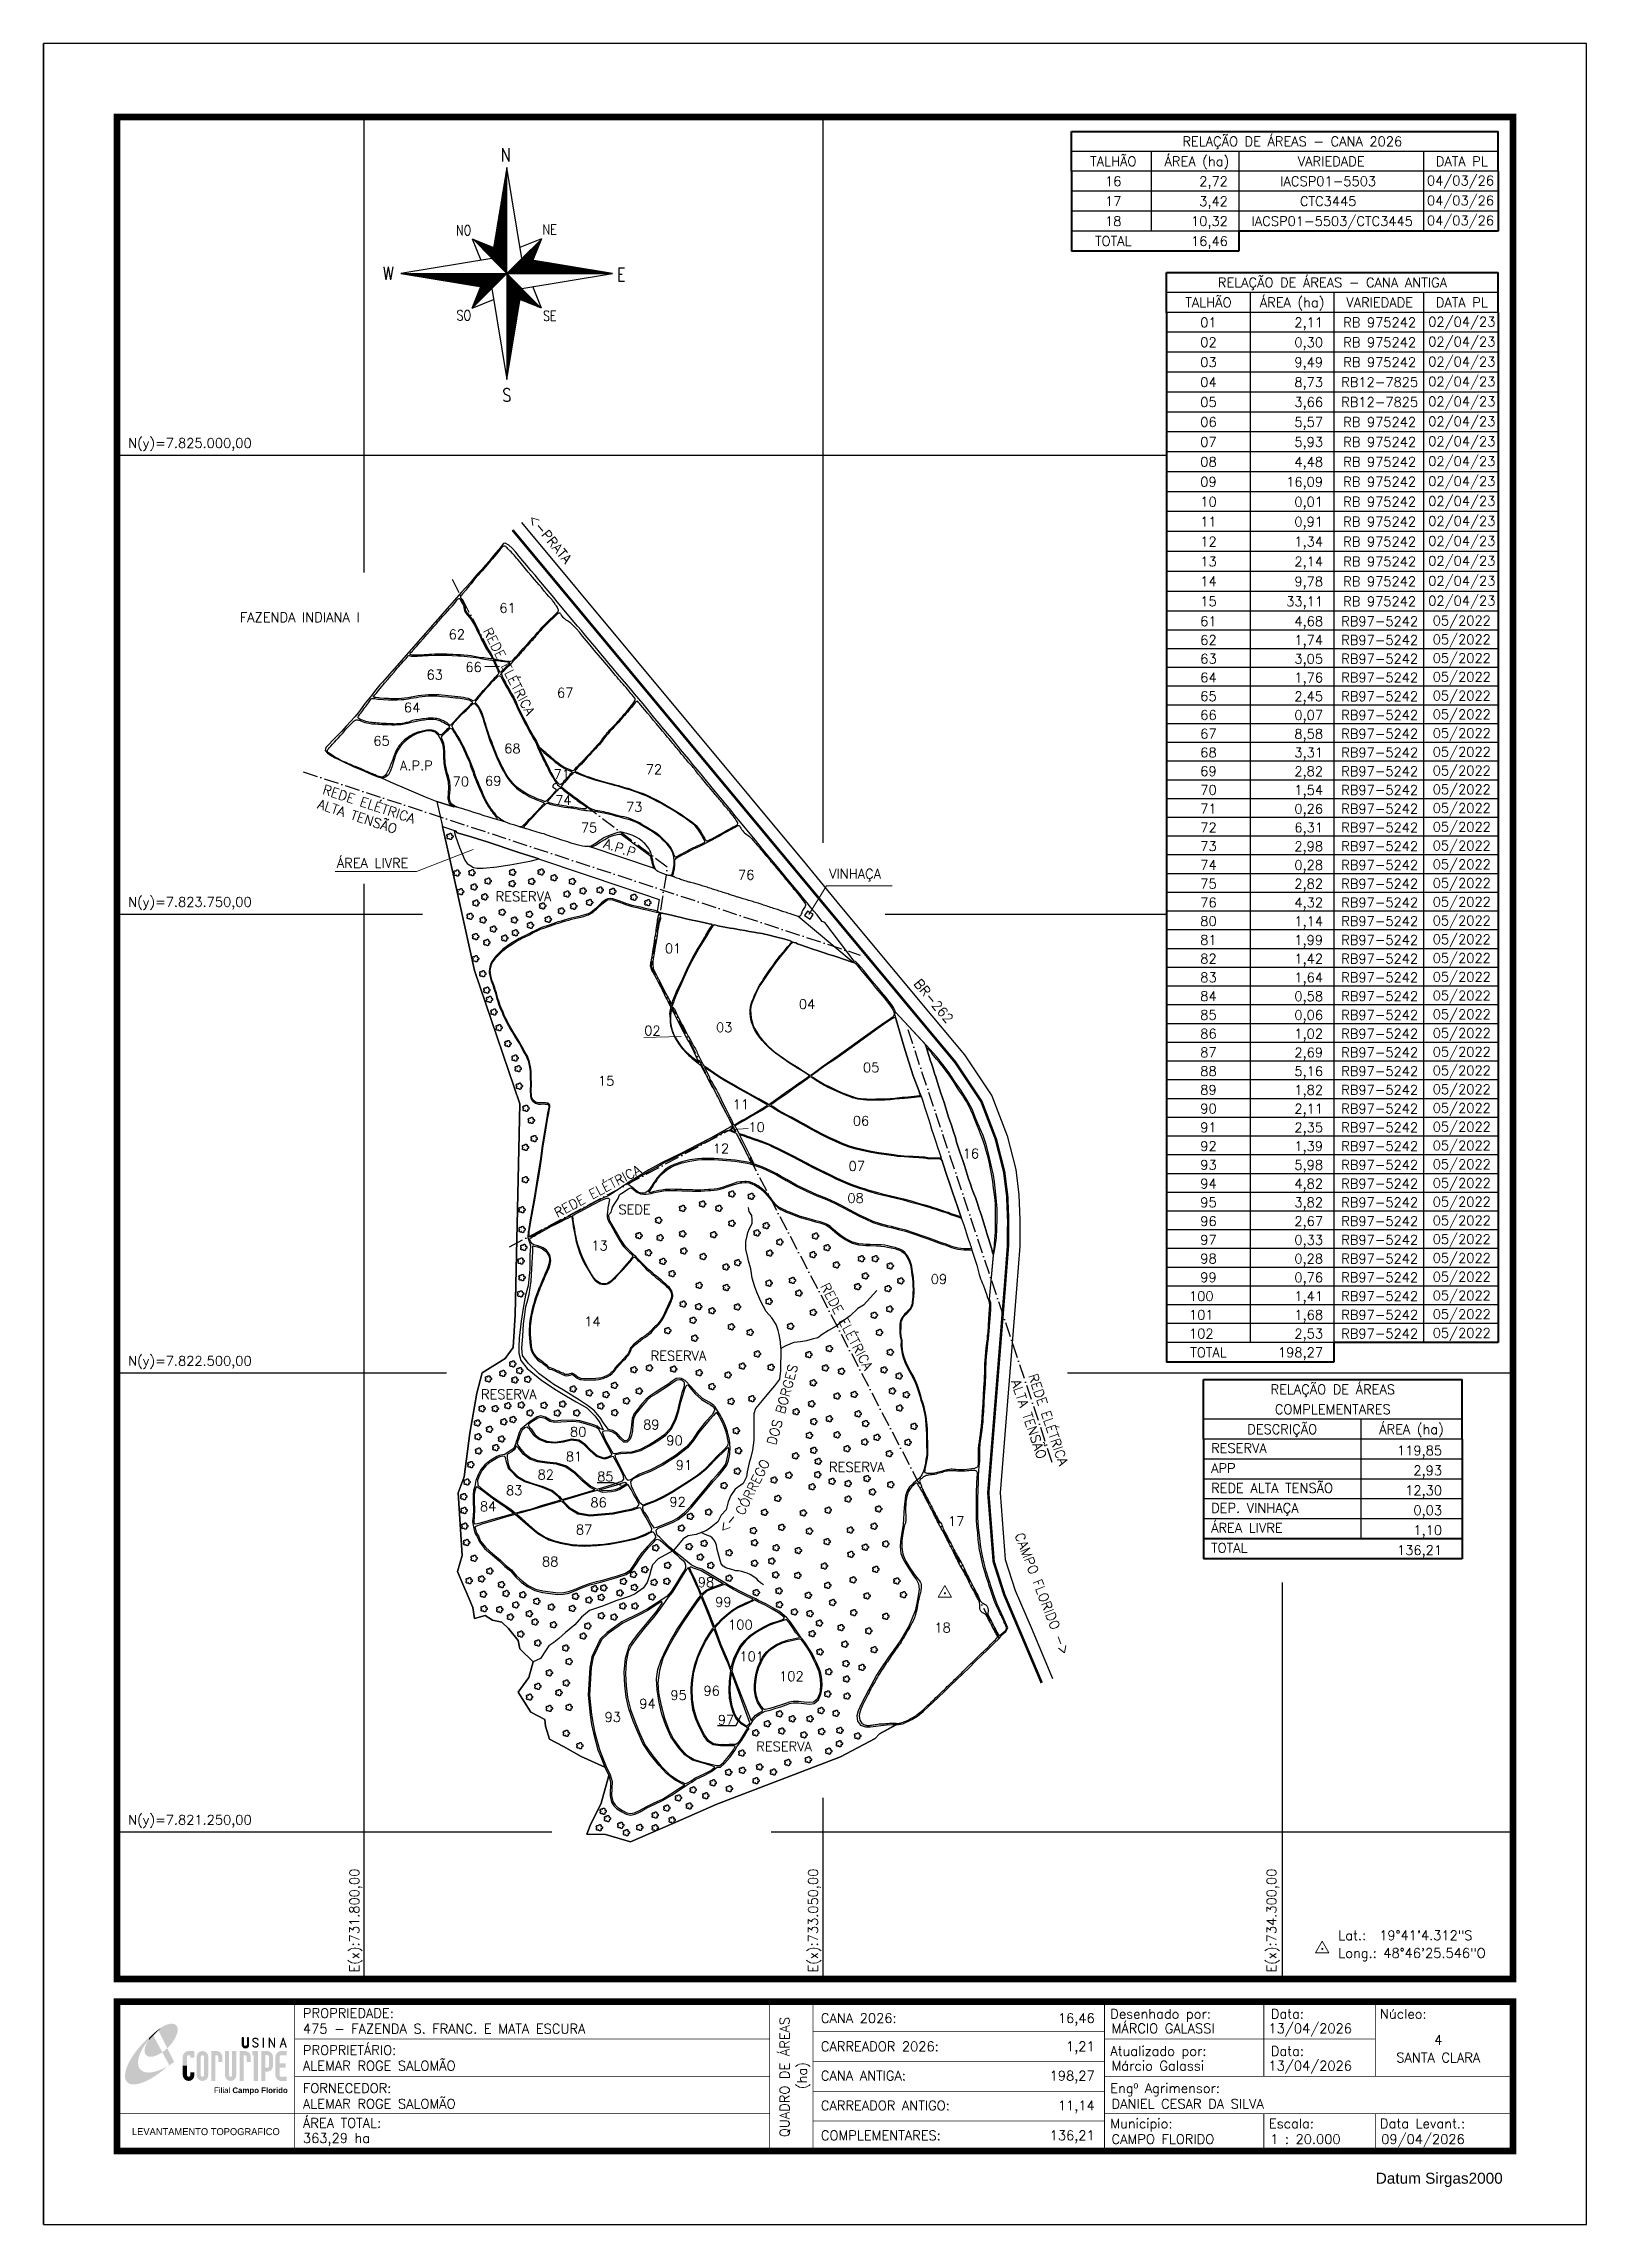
# Model space of a CAD drawing. Extents: x 730929 to 735129, y 7820181 to 7826121.
import ezdxf
from ezdxf.enums import TextEntityAlignment as Align

# ---------------------------------------------------------------- set-up
doc = ezdxf.new("R2010")
doc.units = 0
doc.header["$MEASUREMENT"] = 0
for name, pattern in [('CENTER2', [1.125, 0.75, -0.125, 0.125, -0.125]), ('CONTINUO', [0]), ('LIN0', [0]), ('LIN3', [30, 20, -5, 0, -5])]:
    doc.linetypes.add(name, pattern=pattern)
for name, color, linetype in [('0114000475', 1, 'Continuous'), ('0114000475001', 5, 'Continuous'), ('0114000475002', 5, 'Continuous'), ('0114000475003', 5, 'Continuous'), ('0114000475004', 5, 'Continuous'), ('0114000475005', 5, 'Continuous'), ('0114000475006', 5, 'Continuous'), ('0114000475007', 5, 'Continuous'), ('0114000475008', 5, 'Continuous'), ('0114000475009', 5, 'Continuous'), ('0114000475010', 5, 'Continuous'), ('0114000475011', 5, 'Continuous'), ('0114000475012', 5, 'Continuous'), ('0114000475013', 5, 'Continuous'), ('0114000475014', 5, 'Continuous'), ('0114000475015', 5, 'Continuous'), ('0114000475016', 5, 'Continuous'), ('0114000475017', 5, 'Continuous'), ('0114000475018', 5, 'Continuous'), ('0114000475061', 5, 'Continuous'), ('0114000475062', 5, 'Continuous'), ('0114000475063', 5, 'Continuous'), ('0114000475064', 5, 'Continuous'), ('0114000475065', 5, 'Continuous'), ('0114000475066', 5, 'Continuous'), ('0114000475067', 5, 'Continuous'), ('0114000475068', 5, 'Continuous'), ('0114000475069', 5, 'Continuous'), ('0114000475070', 5, 'Continuous'), ('0114000475071', 5, 'Continuous'), ('0114000475072', 5, 'Continuous'), ('0114000475073', 5, 'Continuous'), ('0114000475074', 5, 'Continuous'), ('0114000475075', 5, 'Continuous'), ('0114000475076', 5, 'Continuous'), ('0114000475080', 5, 'Continuous'), ('0114000475081', 5, 'Continuous'), ('0114000475082', 5, 'Continuous'), ('0114000475083', 5, 'Continuous'), ('0114000475084', 5, 'Continuous'), ('0114000475085', 5, 'Continuous'), ('0114000475086', 5, 'Continuous'), ('0114000475087', 5, 'Continuous'), ('0114000475088', 5, 'Continuous'), ('0114000475089', 5, 'Continuous'), ('0114000475090', 5, 'Continuous'), ('0114000475091', 5, 'Continuous'), ('0114000475092', 5, 'Continuous'), ('0114000475093', 5, 'Continuous'), ('0114000475094', 5, 'Continuous'), ('0114000475095', 5, 'Continuous'), ('0114000475096', 5, 'Continuous'), ('0114000475097', 5, 'Continuous'), ('0114000475098', 5, 'Continuous'), ('0114000475099', 5, 'Continuous'), ('0114000475100', 5, 'Continuous'), ('0114000475101', 5, 'Continuous'), ('0114000475102', 5, 'Continuous'), ('AREA LIVRE', 7, 'Continuous'), ('CURSOS_D_AGUA', 4, 'Continuous'), ('DEPOSITO VINHACA', 7, 'Continuous'), ('MALHA', 8, 'Continuous'), ('MARGEM', 5, 'Continuous'), ('PRESERVAÇÃO_PERMANENTE', 1, 'Continuous'), ('QUADRO_DE_AREAS_CANA_2026', 7, 'Continuous'), ('QUADRO_DE_AREAS_CANA_ANTIGA', 7, 'Continuous'), ('QUADRO_DE_AREAS_COMPLEMENTARES', 7, 'Continuous'), ('REDE_DE_LUZ', 6, 'LIN3'), ('RESERVA', 3, 'Continuous'), ('RODOVIA', 1, 'Continuous'), ('SETA_NORTE', 3, 'Continuous'), ('SIMBOLO ARVORE', 118, 'Continuous'), ('TEXTO CONFRONTANTES', 7, 'Continuous'), ('TEXTO_NUN_TAL', 7, 'Continuous')]:
    doc.layers.add(name, color=color, linetype=linetype)
doc.layers.add('TEXTO_DIVERSOS', color=7, linetype='Continuous', lineweight=5)
doc.styles.add('ARIAL', font='arial.ttf')
doc.styles.add('marcelo', font='arial.ttf')
doc.styles.add('ROMANS', font='romans')
doc.styles.add('Simplex', font='simplex.shx')

msp = doc.modelspace()

# ---------------------------------------------------------------- texts
at = {"layer": 'MALHA', "linetype": 'Continuous', "style": 'Simplex'}
for s, p in [('N(y)=7.825.000,00', (731158.5, 7825020)), ('N(y)=7.823.750,00', (731158.5, 7823770)), ('N(y)=7.822.500,00', (731158.5, 7822520)), ('N(y)=7.821.250,00', (731158.5, 7821270))]:
    msp.add_text(s, height=26, dxfattribs=at).set_placement(p)
for s, p in [('E(x):731.800,00 ', (731787.5, 7820866.8, 716.8)), ('E(x):733.050,00 ', (733036.3, 7820866.8, 716.8)), ('E(x):734.300,00 ', (734284.4, 7820866.8, 716.8))]:
    msp.add_text(s, height=26, rotation=90, dxfattribs=at).set_placement(p)
at = {"layer": 'MARGEM', "color": 7, "linetype": 'Continuous', "style": 'Simplex'}
for s, p in [('475 - FAZENDA S. FRANC. E MATA ESCURA', (731634.5, 7820726.9)), ('CANA 2026:', (733044.5, 7820755.8)), ('MÁRCIO GALASSI', (733835.8, 7820727.8)), ('13/04/2026', (734263.1, 7820727.8)), ('CARREADOR 2026:', (733044.5, 7820678.8)), ('ALEMAR ROGE SALOMÃO', (731634.5, 7820626.2)), ('Márcio Galassi', (733835.8, 7820626.2)), ('13/04/2026', (734263.1, 7820626.2)), ('CANA ANTIGA:', (733044.5, 7820599)), ('ALEMAR ROGE SALOMÃO', (731634.5, 7820522.4)), ('CARREADOR ANTIGO:', (733044.5, 7820517.7)), ('DANIEL CESAR DA SILVA', (733835.8, 7820522.4)), ('363,29 ha', (731634.5, 7820429.2)), ('COMPLEMENTARES:', (733044.5, 7820436.4)), ('CAMPO FLORIDO', (733835.8, 7820426.2)), ('1 : 20.000', (734267.8, 7820426.2)), ('09/04/2026', (734570, 7820426.2))]:
    msp.add_text(s, height=26, dxfattribs=at).set_placement(p, align=Align.TOP_LEFT)
at = {"layer": 'MARGEM', "color": 7, "linetype": 'Continuous', "lineweight": 9}
for s, height, style, p in [('PROPRIEDADE:', 26, 'Simplex', (731634.5, 7820769.3)), ('Desenhado por:', 26, 'Simplex', (733832.4, 7820767.3)), ('Data:', 26, 'Simplex', (734269.6, 7820767.3)), ('Núcleo:', 26, 'Simplex', (734566.6, 7820767.3)), ('PROPRIETÁRIO:', 26, 'Simplex', (731634.5, 7820668.6)), ('Atualizado por:', 26, 'Simplex', (733832.4, 7820666.1)), ('Data:', 26, 'Simplex', (734269.6, 7820666.1)), ('FORNECEDOR:', 26, 'Simplex', (731634.5, 7820564.9)), ('Engº Agrimensor:', 26, 'Simplex', (733832.4, 7820564.9)), ('ÁREA TOTAL:', 26, 'Simplex', (731634.5, 7820470.2)), ('Municipio:', 26, 'Simplex', (733832.4, 7820468.6)), ('Escala:', 26, 'Simplex', (734264.4, 7820468.6)), ('Data Levant.:', 26, 'Simplex', (734566.6, 7820468.6)), ('Datum Sirgas2000', 29.887, 'marcelo', (734555.1, 7820321.6))]:
    msp.add_text(s, height=height, dxfattribs=dict(at, style=style)).set_placement(p, align=Align.TOP_LEFT)
at = {"layer": 'MARGEM', "color": 7, "linetype": 'Continuous', "style": 'Simplex'}
for s, p in [('QUADRO DE ÁREAS', (732945.9, 7820582.3)), ('(ha)', (732993.4, 7820586.3))]:
    msp.add_text(s, height=26, rotation=90, dxfattribs=at).set_placement(p, align=Align.MIDDLE_CENTER)
for s, p in [('16,46', (733790, 7820755.8)), ('1,21', (733790, 7820678.8)), ('198,27', (733790, 7820599)), ('11,14', (733790, 7820517.7)), ('136,21', (733790, 7820436.4))]:
    msp.add_text(s, height=26, dxfattribs=at).set_placement(p, align=Align.TOP_RIGHT)
for s, p in [('4', (734725.5, 7820683.3)), ('SANTA CLARA', (734725.5, 7820635.3))]:
    msp.add_text(s, height=26, dxfattribs=at).set_placement(p, align=Align.MIDDLE_CENTER)
at = {"layer": 'MARGEM', "color": 7, "linetype": 'ByBlock'}
msp.add_text('LEVANTAMENTO TOPOGRAFICO', height=19, dxfattribs=at).set_placement((731370.1, 7820433.6), align=Align.MIDDLE_CENTER)
at = {"layer": 'QUADRO_DE_AREAS_CANA_2026', "linetype": 'Continuous', "style": 'Simplex'}
for s, p in [('RELAÇÃO DE ÁREAS - CANA 2026', (734327.9, 7825854.6)), ('TALHÃO', (733840.6, 7825800.3)), ('ÁREA (ha)', (734068.3, 7825800.3)), ('VARIEDADE', (734434, 7825800.3)), ('DATA PL', (734789.4, 7825800.3)), ('16', (733840.6, 7825746)), ('IACSP01-5503', (734425.7, 7825746)), ('04/03/26', (734785.9, 7825747.8)), ('17', (733840.6, 7825691.7)), ('IACSP01-5503/CTC3445', (734436.7, 7825637.4)), ('CTC3445', (734425.7, 7825691.7)), ('04/03/26', (734785.9, 7825693.5)), ('04/03/26', (734785.9, 7825639.2)), ('TOTAL', (733840.6, 7825583.2)), ('18', (733840.6, 7825637.4))]:
    msp.add_text(s, height=26, dxfattribs=at).set_placement(p, align=Align.MIDDLE_CENTER)
for s, p in [('2,72', (734152.5, 7825732.9)), ('3,42', (734152.5, 7825678.6)), ('10,32', (734152.5, 7825624.3)), ('16,46', (734152.5, 7825570))]:
    msp.add_text(s, height=26, dxfattribs=at).set_placement(p, align=Align.RIGHT)
at = {"layer": 'QUADRO_DE_AREAS_CANA_ANTIGA', "linetype": 'Continuous', "style": 'Simplex'}
for s, p in [('RELAÇÃO DE ÁREAS - CANA ANTIGA', (734437.2, 7825470.3)), ('TALHÃO', (734099.7, 7825416)), ('ÁREA (ha)', (734327.4, 7825416)), ('VARIEDADE', (734565.8, 7825416)), ('DATA PL', (734789.4, 7825416)), ('01', (734099.7, 7825361.7)), ('RB 975242', (734565.8, 7825361.7)), ('02/04/23', (734789.4, 7825363.5)), ('02', (734099.7, 7825307.5)), ('RB 975242', (734565.8, 7825307.5)), ('02/04/23', (734789.4, 7825309.2)), ('03', (734099.7, 7825253.2)), ('RB 975242', (734565.8, 7825253.2)), ('02/04/23', (734789.4, 7825254.9)), ('04', (734099.7, 7825198.9)), ('RB12-7825', (734565.8, 7825198.9)), ('02/04/23', (734789.4, 7825200.6)), ('05', (734099.7, 7825144.6)), ('RB12-7825', (734565.8, 7825144.6)), ('02/04/23', (734789.4, 7825146.4)), ('06', (734099.7, 7825090.3)), ('RB 975242', (734565.8, 7825090.3)), ('02/04/23', (734789.4, 7825092.1)), ('07', (734099.7, 7825036)), ('RB 975242', (734565.8, 7825036)), ('02/04/23', (734789.4, 7825037.8)), ('02/04/23', (734789.4, 7824983.5)), ('08', (734099.7, 7824981.8)), ('09', (734099.7, 7824927.5)), ('RB 975242', (734565.8, 7824981.8)), ('RB 975242', (734565.8, 7824927.5)), ('02/04/23', (734789.4, 7824929.2)), ('10', (734099.7, 7824873.2)), ('RB 975242', (734565.8, 7824873.2)), ('02/04/23', (734789.4, 7824875)), ('11', (734099.7, 7824818.9)), ('RB 975242', (734565.8, 7824818.9)), ('02/04/23', (734789.4, 7824820.7)), ('12', (734099.7, 7824764.6)), ('RB 975242', (734565.8, 7824764.6)), ('02/04/23', (734789.4, 7824766.4)), ('13', (734099.7, 7824710.4)), ('RB 975242', (734565.8, 7824710.4)), ('02/04/23', (734789.4, 7824712.1)), ('14', (734099.7, 7824656.1)), ('RB 975242', (734565.8, 7824656.1)), ('02/04/23', (734789.4, 7824657.8)), ('15', (734099.7, 7824601.8)), ('RB 975242', (734565.8, 7824601.8)), ('02/04/23', (734789.4, 7824603.5)), ('61', (734099.7, 7824547.5)), ('RB97-5242', (734565.8, 7824547.5)), ('05/2022', (734789.4, 7824549.3)), ('62', (734099.7, 7824496.4)), ('RB97-5242', (734565.8, 7824496.4)), ('05/2022', (734789.4, 7824498.2)), ('05/2022', (734789.4, 7824447.1)), ('63', (734099.7, 7824445.4)), ('64', (734099.7, 7824394.3)), ('RB97-5242', (734565.8, 7824445.4)), ('RB97-5242', (734565.8, 7824394.3)), ('05/2022', (734789.4, 7824396.1)), ('65', (734099.7, 7824343.3)), ('RB97-5242', (734565.8, 7824343.3)), ('05/2022', (734789.4, 7824345)), ('66', (734099.7, 7824292.2)), ('RB97-5242', (734565.8, 7824292.2)), ('05/2022', (734789.4, 7824294)), ('67', (734099.7, 7824241.2)), ('RB97-5242', (734565.8, 7824241.2)), ('05/2022', (734789.4, 7824242.9)), ('68', (734099.7, 7824190.1)), ('RB97-5242', (734565.8, 7824190.1)), ('05/2022', (734789.4, 7824191.9)), ('69', (734099.7, 7824139)), ('RB97-5242', (734565.8, 7824139)), ('05/2022', (734789.4, 7824140.8)), ('70', (734099.7, 7824088)), ('71', (734099.7, 7824036.9)), ('RB97-5242', (734565.8, 7824088)), ('RB97-5242', (734565.8, 7824036.9)), ('05/2022', (734789.4, 7824089.7)), ('05/2022', (734789.4, 7824038.7)), ('72', (734099.7, 7823985.9)), ('RB97-5242', (734565.8, 7823985.9)), ('05/2022', (734789.4, 7823987.6)), ('73', (734099.7, 7823934.8)), ('RB97-5242', (734565.8, 7823934.8)), ('05/2022', (734789.4, 7823936.6)), ('74', (734099.7, 7823883.8)), ('RB97-5242', (734565.8, 7823883.8)), ('05/2022', (734789.4, 7823885.5)), ('75', (734099.7, 7823832.7)), ('RB97-5242', (734565.8, 7823832.7)), ('05/2022', (734789.4, 7823834.5)), ('76', (734099.7, 7823781.6)), ('RB97-5242', (734565.8, 7823781.6)), ('05/2022', (734789.4, 7823783.4)), ('80', (734099.7, 7823730.6)), ('RB97-5242', (734565.8, 7823730.6)), ('05/2022', (734789.4, 7823732.3)), ('05/2022', (734789.4, 7823681.3)), ('81', (734099.7, 7823679.5)), ('82', (734099.7, 7823628.5)), ('RB97-5242', (734565.8, 7823679.5)), ('RB97-5242', (734565.8, 7823628.5)), ('05/2022', (734789.4, 7823630.2)), ('83', (734099.7, 7823577.4)), ('RB97-5242', (734565.8, 7823577.4)), ('05/2022', (734789.4, 7823579.2)), ('84', (734099.7, 7823526.3)), ('RB97-5242', (734565.8, 7823526.3)), ('05/2022', (734789.4, 7823528.1)), ('85', (734099.7, 7823475.3)), ('RB97-5242', (734565.8, 7823475.3)), ('05/2022', (734789.4, 7823477)), ('86', (734099.7, 7823424.2)), ('RB97-5242', (734565.8, 7823424.2)), ('05/2022', (734789.4, 7823426)), ('87', (734099.7, 7823373.2)), ('RB97-5242', (734565.8, 7823373.2)), ('05/2022', (734789.4, 7823374.9)), ('05/2022', (734789.4, 7823323.9)), ('88', (734099.7, 7823322.1)), ('89', (734099.7, 7823271.1)), ('RB97-5242', (734565.8, 7823322.1)), ('RB97-5242', (734565.8, 7823271.1)), ('05/2022', (734789.4, 7823272.8)), ('90', (734099.7, 7823220)), ('RB97-5242', (734565.8, 7823220)), ('05/2022', (734789.4, 7823221.8)), ('91', (734099.7, 7823168.9)), ('RB97-5242', (734565.8, 7823168.9)), ('05/2022', (734789.4, 7823170.7)), ('92', (734099.7, 7823117.9)), ('RB97-5242', (734565.8, 7823117.9)), ('05/2022', (734789.4, 7823119.6)), ('93', (734099.7, 7823066.8)), ('RB97-5242', (734565.8, 7823066.8)), ('05/2022', (734789.4, 7823068.6)), ('94', (734099.7, 7823015.8)), ('RB97-5242', (734565.8, 7823015.8)), ('05/2022', (734789.4, 7823017.5)), ('05/2022', (734789.4, 7822966.5)), ('95', (734099.7, 7822964.7)), ('96', (734099.7, 7822913.6)), ('RB97-5242', (734565.8, 7822964.7)), ('RB97-5242', (734565.8, 7822913.6)), ('05/2022', (734789.4, 7822915.4)), ('97', (734099.7, 7822862.6)), ('RB97-5242', (734565.8, 7822862.6)), ('05/2022', (734789.4, 7822864.4)), ('98', (734099.7, 7822811.5)), ('RB97-5242', (734565.8, 7822811.5)), ('05/2022', (734789.4, 7822813.3)), ('99', (734099.7, 7822760.5)), ('RB97-5242', (734565.8, 7822760.5)), ('05/2022', (734789.4, 7822762.2)), ('100', (734080.2, 7822709.4)), ('RB97-5242', (734565.8, 7822709.4)), ('05/2022', (734789.4, 7822711.2)), ('101', (734080.2, 7822658.4)), ('RB97-5242', (734565.8, 7822658.4)), ('05/2022', (734789.4, 7822660.1)), ('05/2022', (734789.4, 7822609.1)), ('TOTAL', (734099.7, 7822556.2)), ('102', (734080.2, 7822607.3)), ('RB97-5242', (734565.8, 7822607.3))]:
    msp.add_text(s, height=26, dxfattribs=at).set_placement(p, align=Align.MIDDLE_CENTER)
for s, p in [('2,11', (734411.6, 7825348.6)), ('0,30', (734411.6, 7825294.3)), ('9,49', (734411.6, 7825240)), ('8,73', (734411.6, 7825185.8)), ('3,66', (734411.6, 7825131.5)), ('5,57', (734411.6, 7825077.2)), ('5,93', (734411.6, 7825022.9)), ('16,09', (734411.6, 7824914.3)), ('4,48', (734411.6, 7824968.6)), ('0,01', (734411.6, 7824860.1)), ('0,91', (734411.6, 7824805.8)), ('1,34', (734411.6, 7824751.5)), ('2,14', (734411.6, 7824697.2)), ('9,78', (734411.6, 7824642.9)), ('33,11', (734411.6, 7824588.6)), ('1,74', (734411.6, 7824483.3)), ('3,05', (734411.6, 7824432.3)), ('1,76', (734411.6, 7824381.2)), ('2,45', (734411.6, 7824330.1)), ('0,07', (734411.6, 7824279.1)), ('8,58', (734411.6, 7824228)), ('3,31', (734411.6, 7824177)), ('2,82', (734411.6, 7824125.9)), ('0,26', (734411.6, 7824023.8)), ('1,54', (734411.6, 7824074.8)), ('6,31', (734411.6, 7823972.7)), ('2,98', (734411.6, 7823921.7)), ('0,28', (734411.6, 7823870.6)), ('2,82', (734411.6, 7823819.6)), ('4,32', (734411.6, 7823768.5)), ('1,14', (734411.6, 7823717.4)), ('1,99', (734411.6, 7823666.4)), ('1,42', (734411.6, 7823615.3)), ('1,64', (734411.6, 7823564.3)), ('0,58', (734411.6, 7823513.2)), ('0,06', (734411.6, 7823462.1)), ('1,02', (734411.6, 7823411.1)), ('2,69', (734411.6, 7823360)), ('5,16', (734411.6, 7823309)), ('1,82', (734411.6, 7823257.9)), ('2,11', (734411.6, 7823206.9)), ('2,35', (734411.6, 7823155.8)), ('1,39', (734411.6, 7823104.7)), ('5,98', (734411.6, 7823053.7)), ('4,82', (734411.6, 7823002.6)), ('3,82', (734411.6, 7822951.6)), ('2,67', (734411.6, 7822900.5)), ('0,33', (734411.6, 7822849.5)), ('0,28', (734411.6, 7822798.4)), ('0,76', (734411.6, 7822747.3)), ('1,41', (734411.6, 7822696.3)), ('1,68', (734411.6, 7822645.2)), ('198,27', (734411.6, 7822543.1)), ('2,53', (734411.6, 7822594.2))]:
    msp.add_text(s, height=26, dxfattribs=at).set_placement(p, align=Align.RIGHT)
at = {"layer": 'QUADRO_DE_AREAS_CANA_ANTIGA', "style": 'Simplex'}
msp.add_text('4,68', height=26, dxfattribs=at).set_placement((734411.6, 7824534.4), align=Align.RIGHT)
at = {"layer": 'QUADRO_DE_AREAS_COMPLEMENTARES', "linetype": 'Continuous', "style": 'Simplex'}
for s, p in [('RELAÇÃO DE ÁREAS', (734438.1, 7822455.3)), ('COMPLEMENTARES', (734438.1, 7822401.1)), ('DESCRIÇÃO', (734300.3, 7822346.8)), ('ÁREA (ha)', (734652.5, 7822346.8))]:
    msp.add_text(s, height=26, dxfattribs=at).set_placement(p, align=Align.MIDDLE_CENTER)
for s, p in [('RESERVA', (734106.8, 7822295.2)), ('APP', (734106.8, 7822240.9)), ('REDE ALTA TENSÃO', (734106.8, 7822186.6)), ('ÁREA LIVRE', (734106.8, 7822078.1)), ('DEP. VINHAÇA', (734106.8, 7822132.3)), ('TOTAL', (734106.8, 7822023.8))]:
    msp.add_text(s, height=26, dxfattribs=at).set_placement(p, align=Align.MIDDLE_LEFT)
at = {"layer": 'QUADRO_DE_AREAS_COMPLEMENTARES', "color": 7, "linetype": 'Continuous', "style": 'Simplex'}
for s, p in [('119,85', (734735.6, 7822275.9)), ('2,93', (734735.6, 7822221.6)), ('12,30', (734735.6, 7822167.3)), ('0,03', (734735.6, 7822113)), ('136,21', (734735.6, 7822004.5)), ('1,10', (734735.6, 7822058.7))]:
    msp.add_text(s, height=26, dxfattribs=at).set_placement(p, align=Align.RIGHT)
at = {"layer": 'TEXTO CONFRONTANTES', "linetype": 'ByBlock', "style": 'Simplex'}
msp.add_text('FAZENDA INDIANA I', height=26, dxfattribs=at).set_placement((731462.6, 7824545.3))
at = {"layer": 'TEXTO_DIVERSOS', "linetype": 'Continuous', "style": 'Simplex'}
for s, rotation, p in [('<-PRATA', 309.7322, (732246, 7824825.5)), ('REDE ELÉTRICA', 297.14246, (732123.9, 7824521.6, 716.8)), ('ALTA TENSÃO', 341.77782, (731671.8, 7824038.7)), ('REDE ELÉTRICA', 341.77782, (731685.8, 7824078.4, 716.8)), ('A.P.P', 341.43296, (732450.5, 7823931.9, 716.8)), ('BR-262', 309.79589, (733296.1, 7823559.5, 716.8)), ('REDE ELÉTRICA', 27.98223, (732327.2, 7822922.4, 716.8)), ('REDE ELÉTRICA', 297.51707, (733042.8, 7822736.8, 716.8)), ('DOS BORGES', 74.45936, (732921.8, 7822301.5, 1433.5)), ('ALTA TENSÃO', 288.87434, (733562, 7822476.6, 716.8)), ('REDE ELÉTRICA', 288.87434, (733608.8, 7822492.9, 716.8)), ('CÓRREGO', 63.62554, (732833.8, 7822109.8, 1433.5)), ('<-', 50.79877, (732783.6, 7822061.7, 1433.5)), ('CAMPO FLORIDO ->', 291.17979, (733571.5, 7822058.7, 716.8))]:
    msp.add_text(s, height=26, rotation=rotation, dxfattribs=at).set_placement(p)
for s, p in [('A.P.P', (731898.6, 7824141.7, 716.8)), ('ÁREA LIVRE', (731726.6, 7823875.9)), ('VINHAÇA', (733066.8, 7823846.8)), ('RESERVA', (732159.2, 7823785.2, 1433.5)), ('SEDE', (732493.3, 7822932.4, 716.8)), ('RESERVA', (732581.1, 7822534.1, 716.8)), ('RESERVA', (732119.2, 7822429, 716.8)), ('RESERVA', (733066.7, 7822230.7, 716.8)), ('RESERVA', (732868.4, 7821469.7, 716.8))]:
    msp.add_text(s, height=26, dxfattribs=at).set_placement(p)
at = {"layer": 'TEXTO_DIVERSOS', "linetype": 'ByBlock', "style": 'Simplex'}
for s, p in [('Lat.:  19°41\'4.312"S', (734453.2, 7820955.3, 1313.5)), ('Long.: 48°46\'25.546"O', (734453.2, 7820907, 1313.5))]:
    msp.add_text(s, height=26, dxfattribs=at).set_placement(p)
at = {"layer": 'TEXTO_NUN_TAL', "linetype": 'Continuous', "style": 'Simplex'}
for s, p in [('61', (732169.1, 7824570.7, 716.8)), ('62', (732031.1, 7824498.9, 716.8)), ('63', (731970.8, 7824388.8, 716.8)), ('66', (732076.7, 7824409.8, 716.8)), ('67', (732326.2, 7824339.9, 716.8)), ('64', (731909.4, 7824299.7, 716.8)), ('65', (731826.1, 7824208.7, 716.8)), ('68', (732182.5, 7824188.1, 716.8)), ('70', (732042.1, 7824098, 1425.8)), ('69', (732130.2, 7824099.8, 716.8)), ('71', (732317, 7824117.9, 716.8)), ('72', (732567.8, 7824131.1, 716.8)), ('74', (732321.1, 7824047.2, 716.8)), ('73', (732514.2, 7824029, 716.8)), ('75', (732391, 7823972.5, 716.8)), ('76', (732818.9, 7823843.7, 716.8)), ('16', (733430.6, 7823084.6, 716.8)), ('80', (732361.5, 7822326.8, 716.8)), ('89', (732560.6, 7822346.4, 716.8)), ('90', (732623.7, 7822303.4, 716.8)), ('81', (732350.1, 7822259.6, 716.8)), ('82', (732273.3, 7822210.3, 716.8)), ('85', (732435.5, 7822205, 716.8)), ('91', (732649.4, 7822236.1, 716.8)), ('84', (732116.2, 7822123.7, 716.8)), ('83', (732187.4, 7822167.4, 716.8)), ('86', (732417.1, 7822134.4, 716.8)), ('92', (732632.2, 7822135.9, 716.8)), ('17', (733390.7, 7822083.3, 716.8)), ('87', (732377.5, 7822060.5, 716.8)), ('88', (732285.3, 7821973.2, 716.8)), ('98', (732709.5, 7821916.9, 716.8)), ('99', (732756.8, 7821863.2, 716.8)), ('100', (732792, 7821801.5, 716.8)), ('18', (733353.6, 7821793.4, 716.8)), ('101', (732822.8, 7821715, 716.8)), ('102', (732930.8, 7821661, 716.8)), ('95', (732634.9, 7821609.6, 716.8)), ('96', (732725, 7821621.6, 716.8)), ('93', (732455.7, 7821549.9, 716.8)), ('94', (732550.3, 7821586.3, 716.8)), ('97', (732764, 7821542.4, 716.8))]:
    msp.add_text(s, height=26, dxfattribs=at).set_placement(p)
for s, p in [('01', (732642.3, 7823656.6)), ('04', (733006.9, 7823504.5)), ('02', (732585.9, 7823432.5)), ('03', (732781.4, 7823441.5)), ('05', (733181.4, 7823332.2)), ('15', (732460.2, 7823295.6)), ('11', (732826.9, 7823231.6)), ('10', (732869.6, 7823169.5)), ('06', (733153.7, 7823186.9)), ('12', (732772.6, 7823111.5)), ('07', (733142.3, 7823063.7)), ('08', (733139, 7822976.3)), ('13', (732441.9, 7822847)), ('09', (733365.9, 7822755.9)), ('14', (732422.4, 7822640.1))]:
    msp.add_text(s, height=26, dxfattribs=at).set_placement(p, align=Align.MIDDLE_CENTER)

# ---------------------------------------------------------------- blocks, each defined once
blk = doc.blocks.new('A$C309442C0')
at = {"layer": 'SETA_NORTE', "linetype": 'Continuous'}
h = blk.add_hatch(dxfattribs=at)
h.set_pattern_fill('ANSI31', color=256, scale=0.1375, angle=-90, style=0)
h.set_pattern_definition([(315, (-215853.3434, 13873.16845), (0.3086963042, 0.3086963042), [])])
h.paths.add_polyline_path([(73.5, 97.4), (74.7, 104.9), (60, 110.8)])
h = blk.add_hatch(dxfattribs=at)
h.set_pattern_fill('ANSI31', color=256, scale=0.1375, angle=180, style=0)
h.set_pattern_definition([(225, (13869.59828, 216024.21475), (0.3086963042, -0.3086963042), [])])
h.paths.add_polyline_path([(93.8, 97.4), (101.4, 96.2), (107.3, 110.8)])
h = blk.add_hatch(dxfattribs=at)
h.set_pattern_fill('ANSI31', color=256, scale=0.1375, style=0)
h.set_pattern_definition([(45, (-13702.2971, -215849.77324), (-0.3086963042, 0.3086963042), [])])
h.paths.add_polyline_path([(73.5, 77), (65.9, 78.3), (60, 63.6)])
h = blk.add_hatch(dxfattribs=at)
h.set_pattern_fill('ANSI31', color=256, scale=0.1375, angle=90, style=0)
h.set_pattern_definition([(135, (216020.6446, -13698.72693), (-0.3086963042, -0.3086963042), [])])
h.paths.add_polyline_path([(93.8, 77), (92.6, 69.5), (107.3, 63.6)])
for p, q in [((81.6, 146.8), (83.7, 148.9)), ((81.7, 147.6), (83.7, 149.5)), ((81.8, 148.3), (83.7, 150.1)), ((82, 149.1), (83.7, 150.8)), ((82.1, 149.9), (83.7, 151.4)), ((82.2, 150.6), (83.7, 152.1)), ((82.3, 151.4), (83.7, 152.7)), ((82.5, 152.2), (83.7, 153.3)), ((82.6, 152.9), (83.7, 154)), ((82.7, 153.7), (83.7, 154.6)), ((82.9, 154.4), (83.7, 155.2)), ((83, 155.2), (83.7, 155.9)), ((83.1, 156), (83.7, 156.5)), ((83.2, 156.7), (83.7, 157.2)), ((83.4, 157.5), (83.7, 157.8)), ((83.5, 158.3), (83.7, 158.4)), ((83.6, 159), (83.7, 159.1)), ((78.7, 129.3), (83.7, 134.2)), ((78.8, 130), (83.7, 134.9)), ((79, 130.8), (83.7, 135.5)), ((79.1, 131.6), (83.7, 136.1)), ((79.2, 132.3), (83.7, 136.8)), ((79.3, 133.1), (83.7, 137.4)), ((79.5, 133.8), (83.7, 138)), ((79.6, 134.6), (83.7, 138.7)), ((79.7, 135.4), (83.7, 139.3)), ((79.8, 136.1), (83.7, 140)), ((80, 136.9), (83.7, 140.6)), ((80.1, 137.7), (83.7, 141.2)), ((80.2, 138.4), (83.7, 141.9)), ((80.3, 139.2), (83.7, 142.5)), ((80.5, 139.9), (83.7, 143.1)), ((80.6, 140.7), (83.7, 143.8)), ((80.7, 141.5), (83.7, 144.4)), ((80.8, 142.2), (83.7, 145)), ((81, 143), (83.7, 145.7)), ((81.1, 143.8), (83.7, 146.3)), ((81.2, 144.5), (83.7, 147)), ((81.3, 145.3), (83.7, 147.6)), ((81.5, 146.1), (83.7, 148.2)), ((75.7, 111), (83.7, 118.9)), ((75.8, 111.7), (83.7, 119.6)), ((75.9, 112.5), (83.7, 120.2)), ((76.1, 113.3), (83.7, 120.8)), ((76.2, 114), (83.7, 121.5)), ((76.3, 114.8), (83.7, 122.1)), ((76.4, 115.5), (83.7, 122.8)), ((76.6, 116.3), (83.7, 123.4)), ((76.7, 117.1), (83.7, 124)), ((76.8, 117.8), (83.7, 124.7)), ((76.9, 118.6), (83.7, 125.3)), ((77.1, 119.4), (83.7, 125.9)), ((77.2, 120.1), (83.7, 126.6)), ((77.3, 120.9), (83.7, 127.2)), ((77.4, 121.6), (83.7, 127.8)), ((77.6, 122.4), (83.7, 128.5)), ((77.7, 123.2), (83.7, 129.1)), ((77.8, 123.9), (83.7, 129.8)), ((78, 124.7), (83.7, 130.4)), ((78.1, 125.5), (83.7, 131)), ((78.2, 126.2), (83.7, 131.7)), ((78.3, 127), (83.7, 132.3)), ((78.5, 127.7), (83.7, 132.9)), ((78.6, 128.5), (83.7, 133.6)), ((60, 110.8), (74.7, 104.9)), ((60, 110.8), (65.9, 96.2)), ((73.5, 97.3), (83.7, 107.5)), ((73.6, 98), (83.7, 108.1)), ((73.7, 98.8), (83.7, 108.7)), ((73.8, 99.5), (83.7, 109.4)), ((73.8, 97), (83.7, 106.8)), ((73.9, 100.3), (83.7, 110)), ((74.1, 101.1), (83.7, 110.6)), ((74.2, 101.8), (83.7, 111.3)), ((74.2, 96.7), (83.7, 106.2)), ((74.3, 102.6), (83.7, 111.9)), ((74.4, 103.3), (83.7, 112.6)), ((74.5, 96.4), (83.7, 105.6)), ((74.6, 104.1), (83.7, 113.2)), ((74.7, 104.9), (83.7, 113.8)), ((74.8, 105.6), (83.7, 114.5)), ((74.8, 96.1), (83.7, 104.9)), ((74.9, 106.4), (83.7, 115.1)), ((75.1, 107.2), (83.7, 115.7)), ((75.1, 95.7), (83.7, 104.3)), ((75.2, 107.9), (83.7, 116.4)), ((75.3, 108.7), (83.7, 117)), ((75.4, 109.4), (83.7, 117.7)), ((75.6, 110.2), (83.7, 118.3)), ((107.3, 110.8), (92.6, 104.9)), ((107.3, 110.8), (101.4, 96.2)), ((75.4, 95.4), (83.7, 103.6)), ((75.8, 95.1), (83.7, 103)), ((76.1, 94.8), (83.7, 102.4)), ((76.4, 94.5), (83.7, 101.7)), ((76.7, 94.2), (83.7, 101.1)), ((77, 93.8), (83.7, 100.5)), ((77.4, 93.5), (83.7, 99.8)), ((77.7, 93.2), (83.7, 99.2)), ((78, 92.9), (83.7, 98.5)), ((78.3, 92.6), (83.7, 97.9)), ((78.6, 92.2), (83.7, 97.3)), ((78.9, 91.9), (83.7, 96.6)), ((79.3, 91.6), (83.7, 96)), ((79.6, 91.3), (83.7, 95.4)), ((79.9, 91), (83.7, 94.7)), ((80.2, 90.7), (83.7, 94.1)), ((80.5, 90.3), (83.7, 93.4)), ((80.9, 90), (83.7, 92.8)), ((81.2, 89.7), (83.7, 92.2)), ((81.5, 89.4), (83.7, 91.5)), ((81.8, 89.1), (83.7, 90.9)), ((82.1, 88.7), (83.7, 90.3)), ((82.4, 88.4), (83.7, 89.6)), ((83.8, 87.2), (94, 97.4)), ((84.4, 87.2), (94.5, 97.3)), ((85.1, 87.2), (95.1, 97.2)), ((85.7, 87.2), (95.6, 97.1)), ((86.3, 87.2), (96.2, 97)), ((87, 87.2), (96.7, 96.9)), ((87.6, 87.2), (97.2, 96.9)), ((88.3, 87.2), (97.8, 96.8)), ((88.9, 87.2), (98.3, 96.7)), ((89.5, 87.2), (98.9, 96.6)), ((90.2, 87.2), (99.4, 96.5)), ((90.8, 87.2), (100, 96.4)), ((91.4, 87.2), (100.5, 96.3)), ((92.1, 87.2), (101.1, 96.2)), ((92.7, 87.2), (101.6, 96.1)), ((93.4, 87.2), (102.2, 96)), ((94, 87.2), (102.7, 96)), ((94.6, 87.2), (103.3, 95.9)), ((95.3, 87.2), (103.8, 95.8)), ((95.9, 87.2), (104.4, 95.7)), ((96.5, 87.2), (104.9, 95.6)), ((97.2, 87.2), (105.5, 95.5)), ((97.8, 87.2), (106, 95.4)), ((98.4, 87.2), (106.5, 95.3)), ((99.1, 87.2), (107.1, 95.2)), ((99.7, 87.2), (107.6, 95.1)), ((100.4, 87.2), (108.2, 95.1)), ((101, 87.2), (108.7, 95)), ((101.6, 87.2), (109.3, 94.9)), ((102.3, 87.2), (109.8, 94.8)), ((102.9, 87.2), (110.4, 94.7)), ((103.5, 87.2), (110.9, 94.6)), ((104.2, 87.2), (111.5, 94.5)), ((104.8, 87.2), (112, 94.4)), ((105.5, 87.2), (112.6, 94.3)), ((106.1, 87.2), (113.1, 94.2)), ((106.7, 87.2), (113.7, 94.1)), ((107.4, 87.2), (114.2, 94.1)), ((108, 87.2), (114.8, 94)), ((108.6, 87.2), (115.3, 93.9)), ((109.3, 87.2), (115.8, 93.8)), ((109.9, 87.2), (116.4, 93.7)), ((110.6, 87.2), (116.9, 93.6)), ((111.2, 87.2), (117.5, 93.5)), ((111.8, 87.2), (118, 93.4)), ((112.5, 87.2), (118.6, 93.3)), ((113.1, 87.2), (119.1, 93.2)), ((113.7, 87.2), (119.7, 93.2)), ((114.4, 87.2), (120.2, 93.1)), ((115, 87.2), (120.8, 93)), ((115.6, 87.2), (121.3, 92.9)), ((116.3, 87.2), (121.9, 92.8)), ((116.9, 87.2), (122.4, 92.7)), ((117.6, 87.2), (123, 92.6)), ((118.2, 87.2), (123.5, 92.5)), ((118.8, 87.2), (124, 92.4)), ((119.5, 87.2), (124.6, 92.3)), ((120.1, 87.2), (125.1, 92.3)), ((120.7, 87.2), (125.7, 92.2)), ((121.4, 87.2), (126.2, 92.1)), ((122, 87.2), (126.8, 92)), ((122.7, 87.2), (127.3, 91.9)), ((123.3, 87.2), (127.9, 91.8)), ((123.9, 87.2), (128.4, 91.7)), ((124.6, 87.2), (129, 91.6)), ((125.2, 87.2), (129.5, 91.5)), ((125.8, 87.2), (130.1, 91.4)), ((126.5, 87.2), (130.6, 91.4)), ((127.1, 87.2), (131.2, 91.3)), ((127.8, 87.2), (131.7, 91.2)), ((128.4, 87.2), (132.3, 91.1)), ((129, 87.2), (132.8, 91)), ((129.7, 87.2), (133.3, 90.9)), ((130.3, 87.2), (133.9, 90.8)), ((130.9, 87.2), (134.4, 90.7)), ((131.6, 87.2), (135, 90.6)), ((132.2, 87.2), (135.5, 90.5)), ((132.8, 87.2), (136.1, 90.5)), ((133.5, 87.2), (136.6, 90.4)), ((134.1, 87.2), (137.2, 90.3)), ((134.8, 87.2), (137.7, 90.2)), ((135.4, 87.2), (138.3, 90.1)), ((136, 87.2), (138.8, 90)), ((136.7, 87.2), (139.4, 89.9)), ((137.3, 87.2), (139.9, 89.8)), ((137.9, 87.2), (140.5, 89.7)), ((138.6, 87.2), (141, 89.6)), ((139.2, 87.2), (141.6, 89.6)), ((139.9, 87.2), (142.1, 89.5)), ((140.5, 87.2), (142.6, 89.4)), ((141.1, 87.2), (143.2, 89.3)), ((141.8, 87.2), (143.7, 89.2)), ((142.4, 87.2), (144.3, 89.1)), ((11.8, 87.2), (11.8, 87.2)), ((12.3, 87.1), (12.4, 87.2)), ((12.9, 87), (13.1, 87.2)), ((13.4, 86.9), (13.7, 87.2)), ((14, 86.8), (14.4, 87.2)), ((14.5, 86.7), (15, 87.2)), ((15.1, 86.6), (15.6, 87.2)), ((15.6, 86.6), (16.3, 87.2)), ((16.2, 86.5), (16.9, 87.2)), ((16.7, 86.4), (17.5, 87.2)), ((17.2, 86.3), (18.2, 87.2)), ((17.8, 86.2), (18.8, 87.2)), ((18.3, 86.1), (19.5, 87.2)), ((18.9, 86), (20.1, 87.2)), ((19.4, 85.9), (20.7, 87.2)), ((20, 85.8), (21.4, 87.2)), ((20.5, 85.7), (22, 87.2)), ((21.1, 85.7), (22.6, 87.2)), ((21.6, 85.6), (23.3, 87.2)), ((22.2, 85.5), (23.9, 87.2)), ((22.7, 85.4), (24.6, 87.2)), ((23.3, 85.3), (25.2, 87.2)), ((23.8, 85.2), (25.8, 87.2)), ((24.4, 85.1), (26.5, 87.2)), ((24.9, 85), (27.1, 87.2)), ((25.5, 84.9), (27.7, 87.2)), ((26, 84.8), (28.4, 87.2)), ((26.5, 84.8), (29, 87.2)), ((27.1, 84.7), (29.6, 87.2)), ((27.6, 84.6), (30.3, 87.2)), ((28.2, 84.5), (30.9, 87.2)), ((28.7, 84.4), (31.6, 87.2)), ((29.3, 84.3), (32.2, 87.2)), ((29.8, 84.2), (32.8, 87.2)), ((30.4, 84.1), (33.5, 87.2)), ((30.9, 84), (34.1, 87.2)), ((31.5, 83.9), (34.7, 87.2)), ((32, 83.9), (35.4, 87.2)), ((32.6, 83.8), (36, 87.2)), ((33.1, 83.7), (36.7, 87.2)), ((33.7, 83.6), (37.3, 87.2)), ((34.2, 83.5), (37.9, 87.2)), ((34.7, 83.4), (38.6, 87.2)), ((35.3, 83.3), (39.2, 87.2)), ((35.8, 83.2), (39.8, 87.2)), ((36.4, 83.1), (40.5, 87.2)), ((36.9, 83), (41.1, 87.2)), ((37.5, 83), (41.8, 87.2)), ((38, 82.9), (42.4, 87.2)), ((38.6, 82.8), (43, 87.2)), ((39.1, 82.7), (43.7, 87.2)), ((39.7, 82.6), (44.3, 87.2)), ((40.2, 82.5), (44.9, 87.2)), ((40.8, 82.4), (45.6, 87.2)), ((41.3, 82.3), (46.2, 87.2)), ((41.9, 82.2), (46.8, 87.2)), ((42.4, 82.1), (47.5, 87.2)), ((43, 82.1), (48.1, 87.2)), ((43.5, 82), (48.8, 87.2)), ((44, 81.9), (49.4, 87.2)), ((44.6, 81.8), (50, 87.2)), ((45.1, 81.7), (50.7, 87.2)), ((45.7, 81.6), (51.3, 87.2)), ((46.2, 81.5), (51.9, 87.2)), ((46.8, 81.4), (52.6, 87.2)), ((47.3, 81.3), (53.2, 87.2)), ((47.9, 81.2), (53.9, 87.2)), ((48.4, 81.2), (54.5, 87.2)), ((49, 81.1), (55.1, 87.2)), ((49.5, 81), (55.8, 87.2)), ((50.1, 80.9), (56.4, 87.2)), ((50.6, 80.8), (57, 87.2)), ((51.2, 80.7), (57.7, 87.2)), ((51.7, 80.6), (58.3, 87.2)), ((52.3, 80.5), (59, 87.2)), ((52.8, 80.4), (59.6, 87.2)), ((53.3, 80.3), (60.2, 87.2)), ((53.9, 80.3), (60.9, 87.2)), ((54.4, 80.2), (61.5, 87.2)), ((55, 80.1), (62.1, 87.2)), ((55.5, 80), (62.8, 87.2)), ((56.1, 79.9), (63.4, 87.2)), ((56.6, 79.8), (64, 87.2)), ((57.2, 79.7), (64.7, 87.2)), ((57.7, 79.6), (65.3, 87.2)), ((58.3, 79.5), (66, 87.2)), ((58.8, 79.4), (66.6, 87.2)), ((59.4, 79.4), (67.2, 87.2)), ((59.9, 79.3), (67.9, 87.2)), ((83.7, 87.2), (60, 63.6)), ((60, 63.6), (65.9, 78.3)), ((60.5, 79.2), (68.5, 87.2)), ((61, 79.1), (69.1, 87.2)), ((61.5, 79), (69.8, 87.2)), ((62.1, 78.9), (70.4, 87.2)), ((62.6, 78.8), (71.1, 87.2)), ((63.2, 78.7), (71.7, 87.2)), ((63.7, 78.6), (72.3, 87.2)), ((64.3, 78.5), (73, 87.2)), ((64.8, 78.4), (73.6, 87.2)), ((65.4, 78.4), (74.2, 87.2)), ((65.9, 78.3), (74.9, 87.2)), ((66.5, 78.2), (75.5, 87.2)), ((67, 78.1), (76.2, 87.2)), ((67.6, 78), (76.8, 87.2)), ((68.1, 77.9), (77.4, 87.2)), ((68.7, 77.8), (78.1, 87.2)), ((69.2, 77.7), (78.7, 87.2)), ((69.8, 77.6), (79.3, 87.2)), ((70.3, 77.5), (80, 87.2)), ((70.8, 77.5), (80.6, 87.2)), ((71.4, 77.4), (81.2, 87.2)), ((71.9, 77.3), (81.9, 87.2)), ((72.5, 77.2), (82.5, 87.2)), ((73, 77.1), (83.2, 87.2)), ((82.8, 88.1), (83.7, 89)), ((83.1, 87.8), (83.7, 88.4)), ((83.4, 87.5), (83.7, 87.7)), ((83.7, 87.1), (83.7, 87.1)), ((83.7, 86.4), (84, 86.8)), ((83.7, 85.8), (84.4, 86.5)), ((83.7, 85.2), (84.7, 86.2)), ((83.7, 84.5), (85, 85.9)), ((83.7, 83.9), (85.3, 85.6)), ((83.7, 83.3), (85.6, 85.2)), ((83.7, 82.6), (86, 84.9)), ((83.7, 82), (86.3, 84.6)), ((83.7, 81.3), (86.6, 84.3)), ((83.7, 80.7), (86.9, 84)), ((83.7, 80.1), (87.2, 83.6)), ((83.7, 79.4), (87.5, 83.3)), ((83.7, 78.8), (87.9, 83)), ((83.7, 78.2), (88.2, 82.7)), ((83.7, 77.5), (88.5, 82.4)), ((83.7, 76.9), (88.8, 82.1)), ((83.7, 76.2), (89.1, 81.7)), ((83.7, 75.6), (89.5, 81.4)), ((83.7, 75), (89.8, 81.1)), ((83.7, 74.3), (90.1, 80.8)), ((83.7, 73.7), (90.4, 80.5)), ((83.7, 73.1), (90.7, 80.1)), ((83.7, 72.4), (91, 79.8)), ((83.7, 71.8), (91.4, 79.5)), ((83.7, 71.2), (91.7, 79.2)), ((83.7, 70.5), (92, 78.9)), ((83.7, 69.9), (92.3, 78.5)), ((83.7, 69.2), (92.6, 78.2)), ((83.7, 68.6), (93, 77.9)), ((83.7, 68), (93.3, 77.6)), ((83.7, 67.3), (93.6, 77.3)), ((83.7, 66.7), (93.8, 76.9)), ((83.7, 66.1), (93.7, 76.1)), ((83.7, 65.4), (93.6, 75.3)), ((83.7, 64.8), (93.4, 74.6)), ((107.3, 63.6), (101.4, 78.3)), ((143, 87.2), (144.8, 89)), ((143.7, 87.2), (145.4, 88.9)), ((144.3, 87.2), (145.9, 88.8)), ((144.9, 87.2), (146.5, 88.7)), ((145.6, 87.2), (147, 88.7)), ((146.2, 87.2), (147.6, 88.6)), ((146.9, 87.2), (148.1, 88.5)), ((147.5, 87.2), (148.7, 88.4)), ((148.1, 87.2), (149.2, 88.3)), ((148.8, 87.2), (149.8, 88.2)), ((149.4, 87.2), (150.3, 88.1)), ((150, 87.2), (150.8, 88)), ((150.7, 87.2), (151.4, 87.9)), ((151.3, 87.2), (151.9, 87.8)), ((152, 87.2), (152.5, 87.8)), ((152.6, 87.2), (153, 87.7)), ((153.2, 87.2), (153.6, 87.6)), ((153.9, 87.2), (154.1, 87.5)), ((154.5, 87.2), (154.7, 87.4)), ((155.1, 87.2), (155.2, 87.3)), ((60, 63.6), (74.7, 69.5)), ((83.7, 64.1), (93.3, 73.8)), ((83.7, 63.5), (93.2, 73)), ((83.7, 62.9), (93.1, 72.3)), ((83.7, 62.2), (92.9, 71.5)), ((83.7, 61.6), (92.8, 70.8)), ((83.7, 61), (92.7, 70)), ((83.7, 60.3), (92.6, 69.2)), ((83.7, 59.7), (92.4, 68.5)), ((83.7, 59), (92.3, 67.7)), ((83.7, 58.4), (92.2, 66.9)), ((83.7, 57.8), (92.1, 66.2)), ((83.7, 57.1), (91.9, 65.4)), ((83.7, 56.5), (91.8, 64.7)), ((83.7, 55.9), (91.7, 63.9)), ((83.7, 55.2), (91.6, 63.1)), ((83.7, 54.6), (91.4, 62.4)), ((83.7, 54), (91.3, 61.6)), ((83.7, 53.3), (91.2, 60.8)), ((83.7, 52.7), (91.1, 60.1)), ((107.3, 63.6), (92.6, 69.5)), ((83.7, 52), (90.9, 59.3)), ((83.7, 51.4), (90.8, 58.6)), ((83.7, 50.8), (90.7, 57.8)), ((83.7, 50.1), (90.5, 57)), ((83.7, 49.5), (90.4, 56.3)), ((83.7, 48.9), (90.3, 55.5)), ((83.7, 48.2), (90.2, 54.7)), ((83.7, 47.6), (90, 54)), ((83.7, 46.9), (89.9, 53.2)), ((83.7, 46.3), (89.8, 52.5)), ((83.7, 45.7), (89.7, 51.7)), ((83.7, 45), (89.5, 50.9)), ((83.7, 44.4), (89.4, 50.2)), ((83.7, 43.8), (89.3, 49.4)), ((83.7, 43.1), (89.2, 48.6)), ((83.7, 42.5), (89, 47.9)), ((83.7, 41.8), (88.9, 47.1)), ((83.7, 41.2), (88.8, 46.3)), ((83.7, 40.6), (88.7, 45.6)), ((83.7, 39.9), (88.5, 44.8)), ((83.7, 39.3), (88.4, 44.1)), ((83.7, 38.7), (88.3, 43.3)), ((83.7, 38), (88.2, 42.5)), ((83.7, 37.4), (88, 41.8)), ((83.7, 36.8), (87.9, 41)), ((83.7, 36.1), (87.8, 40.2)), ((83.7, 35.5), (87.7, 39.5)), ((83.7, 34.8), (87.5, 38.7)), ((83.7, 34.2), (87.4, 38)), ((83.7, 33.6), (87.3, 37.2)), ((83.7, 32.9), (87.2, 36.4)), ((83.7, 32.3), (87, 35.7)), ((83.7, 31.7), (86.9, 34.9)), ((83.7, 31), (86.8, 34.1)), ((83.7, 30.4), (86.7, 33.4)), ((83.7, 29.7), (86.5, 32.6)), ((83.7, 29.1), (86.4, 31.9)), ((83.7, 28.5), (86.3, 31.1)), ((83.7, 27.8), (86.2, 30.3)), ((83.7, 27.2), (86, 29.6)), ((83.7, 26.6), (85.9, 28.8)), ((83.7, 25.9), (85.8, 28)), ((83.7, 25.3), (85.6, 27.3)), ((83.7, 24.6), (85.5, 26.5)), ((83.7, 24), (85.4, 25.8)), ((83.7, 23.4), (85.3, 25)), ((83.7, 22.7), (85.1, 24.2)), ((83.7, 22.1), (85, 23.5)), ((83.7, 21.5), (84.9, 22.7)), ((83.7, 20.8), (84.8, 21.9)), ((83.7, 20.2), (84.6, 21.2)), ((83.7, 19.6), (84.5, 20.4)), ((83.7, 18.9), (84.4, 19.7)), ((83.7, 18.3), (84.3, 18.9)), ((83.7, 17.6), (84.1, 18.1)), ((83.7, 17), (84, 17.4)), ((83.7, 16.4), (83.9, 16.6)), ((83.7, 15.7), (83.8, 15.8))]:
    blk.add_line(p, q, dxfattribs=at)
blk.add_lwpolyline([(93.8, 77), (155.7, 87.2), (93.8, 97.4), (83.7, 159.3), (73.5, 97.4), (11.6, 87.2), (73.5, 77), (83.7, 15.1)], close=True, dxfattribs=at)
for points in [[(83.7, 87.2), (83.7, 159.3)], [(83.7, 87.2), (73.5, 97.4)], [(83.7, 87.2), (93.8, 97.4)], [(11.6, 87.2), (155.7, 87.2)], [(83.7, 87.2), (73.5, 77)], [(83.7, 87.2), (93.8, 77)], [(83.7, 87.2), (83.7, 15.1)]]:
    blk.add_lwpolyline(points, dxfattribs=at)
at = {"layer": 'SETA_NORTE', "color": 7, "lineweight": 30, "style": 'ROMANS', "width": 0.8}
for s, height, p in [('N ', 8.94, (79.5, 163.6)), ('NO', 6.88, (49.1, 113.2)), ('NE', 6.87, (108, 113.7)), ('W', 8.94, (-0.7, 82.9)), ('E', 8.94, (158.6, 82.1)), ('SO', 6.88, (49.5, 55.3)), ('SE', 6.87, (108.3, 55)), ('S', 8.94, (80.6, 0))]:
    blk.add_text(s, height=height, dxfattribs=at).set_placement(p)
blk = doc.blocks.new('A$C78F83FB3')
at = {"layer": 'MARGEM'}
h = blk.add_hatch(color=20, dxfattribs=at)
edge = h.paths.add_edge_path()
edge.add_ellipse((19.49, 23.77), major_axis=(-6.68, -6.67), ratio=0.469426, start_angle=292.73277, end_angle=601.25787)
edge.add_ellipse((22.83, 22.05), major_axis=(12.64, 11.29), ratio=0.457614, start_angle=79.90686, end_angle=107.91393)
edge = h.paths.add_edge_path()
edge.add_ellipse((18.28, 18.7), major_axis=(13.95, 13.59), ratio=0.386848, start_angle=63.96117, end_angle=264.59932)
edge.add_ellipse((22.83, 22.05), major_axis=(12.64, 11.29), ratio=0.457614, start_angle=107.91393, end_angle=245.11815, ccw=False)
edge.add_ellipse((19.49, 23.77), major_axis=(-6.68, -6.67), ratio=0.469426, start_angle=241.25787, end_angle=292.73277, ccw=False)
for color, points in [(20, [(15.46, 26.12), (14.17, 24.81), (14.06, 24.24), (14.39, 23.97), (14.67, 24.54), (19.47, 29.32), (18.48, 28.66), (17.31, 27.78)]), (7, [(58.42, 24.9), (57.9, 24.9), (57.9, 21.73, -0.414214), (57.15, 20.98), (56.84, 20.98, -0.414214), (56.09, 21.73), (56.09, 24.9), (55.57, 24.9), (55.57, 21.73, 0.414214), (56.84, 20.46), (57.15, 20.46, 0.414214), (58.42, 21.73)]), (7, [(61.7, 24.9), (61.23, 24.9, 0.396318), (60.04, 23.78), (60.04, 23.72, 0.151912), (60.39, 22.97), (60.46, 22.92), (62.18, 22), (62.85, 21.83, 0.12407), (62.51, 22.42), (60.75, 23.36, -0.13192), (60.56, 23.77, -0.385578), (61.23, 24.37), (61.7, 24.37, -0.414214), (62.37, 23.7), (62.89, 23.7, 0.414214)]), (7, [(62.37, 23.7), (62.89, 23.7, 0.414214), (61.7, 24.9), (61.23, 24.9, 0.396318), (60.04, 23.78), (60.04, 23.72, 0.151912), (60.39, 22.97), (60.46, 22.92), (62.18, 22), (62.18, 22, -0.131921), (62.37, 21.59, -0.385578), (61.7, 20.98), (61.23, 20.98, -0.414214), (60.56, 21.65), (60.04, 21.65, 0.414214), (61.23, 20.46), (61.7, 20.46, 0.402546), (62.89, 21.61, 0.165292), (62.51, 22.42), (60.75, 23.36, -0.13192), (60.56, 23.77, -0.385578), (61.23, 24.37), (61.7, 24.37, -0.414214)]), (7, [(30.97, 12.46), (29.13, 12.46), (29.13, 8.21, 1), (34.29, 8.21), (34.29, 9.41), (32.45, 9.41), (32.45, 8.21, -1), (30.97, 8.21)])]:
    blk.add_hatch(color=color, dxfattribs=at).paths.add_polyline_path(points)
h = blk.add_hatch(color=7, dxfattribs=at)
h.paths.add_polyline_path([(65.24, 24.9), (64.72, 24.9), (64.72, 20.46), (65.24, 20.46)])
h.paths.add_polyline_path([(67.38, 20.46), (67.9, 20.46), (67.9, 23.74), (69.74, 20.46), (70.23, 20.46), (70.23, 24.9), (69.71, 24.9), (69.71, 21.58), (67.85, 24.9), (67.38, 24.9)])
h.paths.add_polyline_path([(72.17, 20.46), (72.72, 20.46), (73.14, 21.73), (74.49, 21.73), (74.9, 20.46), (75.45, 20.46), (74, 24.9), (73.62, 24.9)])
h.paths.add_polyline_path([(73.81, 23.8), (74.32, 22.25), (73.31, 22.25)], flags=16)
h = blk.add_hatch(color=7, dxfattribs=at)
h.paths.add_polyline_path([(31.71, 18.93, 0.414214), (29.13, 16.35), (29.13, 12.46), (30.97, 12.46), (30.97, 16.35, -0.414214), (31.71, 17.09), (32.45, 17.09), (32.45, 16.02), (34.29, 16.02), (34.29, 18.93)])
h.paths.add_polyline_path([(44.15, 17.09, -0.414214), (44.89, 16.35), (44.89, 14.1), (46.72, 14.1), (46.72, 16.17, 0.433937), (44.15, 18.93), (41.77, 18.93), (41.77, 12.46), (43.61, 12.46), (43.61, 17.09)])
h.paths.add_polyline_path([(43.61, 12.46), (41.77, 12.46), (41.77, 5.62), (43.61, 5.62)])
h.paths.add_polyline_path([(47.92, 12.46), (49.75, 12.46), (49.75, 18.93), (47.92, 18.93)])
h.paths.add_polyline_path([(52.91, 18.93), (51.08, 18.93), (51.08, 12.46), (52.91, 12.46)])
h.paths.add_polyline_path([(51.08, 8.12, -1), (49.75, 8.12), (49.75, 12.46), (47.92, 12.46), (47.92, 8.12, 1), (52.91, 8.12), (52.91, 12.46), (51.08, 12.46)])
h.paths.add_polyline_path([(54.41, 12.46), (56.25, 12.46), (56.25, 17.09), (56.79, 17.09, -0.414214), (57.53, 16.35), (57.53, 14.1), (59.36, 14.1), (59.36, 16.17, 0.433937), (56.79, 18.93), (54.41, 18.93)])
h.paths.add_polyline_path([(56.25, 12.46), (54.41, 12.46), (54.41, 5.62), (56.25, 5.62)])
h.paths.add_polyline_path([(60.73, 12.46), (62.58, 12.46), (62.58, 18.93), (60.02, 18.93), (60.02, 17.08), (60.73, 17.08)])
h.paths.add_polyline_path([(62.58, 12.46), (60.73, 12.46), (60.73, 5.62), (62.58, 5.62)])
h.paths.add_polyline_path([(64.06, 12.46), (65.82, 12.46), (65.82, 17.17), (66.66, 17.17, -0.450417), (67.48, 16.25), (67.48, 12.46), (69.24, 12.46, 0.002307), (69.24, 12.48, 0.005282), (69.23, 12.54, -0.000938), (69.23, 12.53), (69.23, 16.17, 0.433937), (66.66, 18.93), (64.06, 18.93)])
h.paths.add_polyline_path([(64.06, 5.62), (65.82, 5.62), (65.82, 9.77), (66.66, 9.77, 0.426056), (69.24, 12.46), (67.48, 12.46), (67.48, 12.45, -0.450417), (66.66, 11.53), (65.82, 11.53), (65.82, 12.46), (64.06, 12.46)])
h.paths.add_polyline_path([(70.37, 12.46), (74.87, 12.46), (74.87, 13.44), (72.21, 13.44), (72.21, 16.35, -0.414214), (72.95, 17.09), (75.38, 17.09), (75.38, 18.93), (72.95, 18.93, 0.414214), (70.37, 16.35)])
h.paths.add_polyline_path([(72.21, 11.62), (74.87, 11.62), (74.87, 12.46), (70.37, 12.46), (70.37, 8.21, 0.414214), (72.95, 5.62), (75.38, 5.62), (75.38, 7.47), (72.95, 7.47, -0.414214), (72.21, 8.21)])
h = blk.add_hatch(color=7, dxfattribs=at)
h.paths.add_polyline_path([(35.29, 16.35), (35.29, 8.21, 1), (40.46, 8.21, 0.016978), (40.45, 8.38), (40.45, 16.17, 0.433937), (37.88, 18.93), (37.87, 18.93, 0.41391)])
h.paths.add_polyline_path([(38.62, 16.35), (38.62, 8.21, -1), (37.13, 8.21), (37.13, 16.35, -1)], flags=16)
at = {"layer": 'MARGEM', "color": 7}
blk.add_lwpolyline([(58.42, 24.9), (57.9, 24.9), (57.9, 21.73, -0.414214), (57.15, 20.98), (56.84, 20.98, -0.414214), (56.09, 21.73), (56.09, 24.9), (55.57, 24.9), (55.57, 21.73, 0.414214), (56.84, 20.46), (57.15, 20.46, 0.414214), (58.42, 21.73), (58.42, 24.9)], format="xyb", close=True, dxfattribs=at)
at = {"layer": 'MARGEM', "color": 252, "insert": (43.05, 2.72), "char_height": 2.5, "attachment_point": 1, "style": 'ARIAL'}
blk.add_mtext_dynamic_manual_height_columns('Filial {\\fArial|b1|i0|c0|p34;Campo Florido}', width=33.0271, gutter_width=2.46, heights=[2.95], dxfattribs=at)

# ---------------------------------------------------------------- linework, layer by layer
at = {"layer": '0114000475'}
for points in [[(733477, 7822276.6), (733477.4, 7822280.9), (733477, 7822293.1), (733478.6, 7822308), (733481.2, 7822325.8), (733482, 7822332.5), (733483.5, 7822343.1), (733484.9, 7822354.7), (733486, 7822366.3), (733486.6, 7822377.6), (733487.8, 7822395.3), (733489.1, 7822417.4), (733490.4, 7822438.6), (733491.5, 7822459.1), (733492.5, 7822469.6), (733493.1, 7822480.2), (733493.4, 7822485.7), (733494, 7822503.1), (733493.9, 7822514.6), (733494.1, 7822526.6), (733494.6, 7822532.6), (733495.6, 7822544.5), (733497.8, 7822568.2), (733499.2, 7822581), (733500.9, 7822592.4), (733501.3, 7822596.3), (733501.6, 7822600.6), (733502.2, 7822605.5), (733503, 7822611.1), (733503.9, 7822627.5), (733505.1, 7822648.4), (733506.9, 7822673.2), (733507.5, 7822684.8), (733506.9, 7822691.2), (733506.2, 7822694), (733503.8, 7822701.5), (733514.4, 7822820.2), (733517.8, 7822838.6), (733522.4, 7822868.3), (733523.8, 7822893.6), (733524.6, 7822919.6), (733524.6, 7822947), (733522.1, 7822977), (733519.3, 7823003), (733517.1, 7823020.3), (733514.7, 7823038.9), (733508.4, 7823066), (733502, 7823093.9), (733494.6, 7823122.3), (733486.3, 7823146.5), (733478.5, 7823164.8), (733466.6, 7823192.7), (733456, 7823218.2), (733442.4, 7823243.2), (733426.5, 7823269.1), (733410.4, 7823292.5), (733394.1, 7823317.2), (733377, 7823340.3), (733359.1, 7823362.1), (733341.2, 7823381.6), (733333, 7823390.9), (733247.9, 7823482.6), (733247.6, 7823483.5), (733246.1, 7823487.6), (733242.1, 7823495.6), (733236.5, 7823504.1), (733221.3, 7823524), (733209.8, 7823537.5), (733197.7, 7823552), (733189.1, 7823562.1), (733180.9, 7823572.2), (733160.2, 7823597.1), (733153.3, 7823605.5), (733147.3, 7823612.5), (733144.5, 7823615.6), (733140.3, 7823618.8), (733137.5, 7823620.8), (733135, 7823621.8), (733055.1, 7823726.6), (733048.2, 7823729.5), (733042.1, 7823738), (733034.1, 7823747.6), (733025.6, 7823758.1), (733016.4, 7823769.1), (733007.1, 7823780.7), (732997.2, 7823792.7), (732987.2, 7823805.1), (732977.1, 7823816.9), (732967.4, 7823829), (732957.4, 7823840.9), (732925.7, 7823879.4), (732905.8, 7823903.6), (732886.6, 7823926.2), (732876.6, 7823938.5), (732866.2, 7823951.2), (732820.3, 7824006.7), (732810.6, 7824018.8), (732800, 7824031.7), (732789, 7824045.1), (732777.2, 7824059.3), (732765.6, 7824073.4), (732753.1, 7824088.3), (732729.6, 7824117.2), (732718.4, 7824131), (732707.6, 7824144.1), (732696.2, 7824157.8), (732684.8, 7824171.8), (732673.5, 7824185.5), (732662.8, 7824198.5), (732639.3, 7824227), (732627.3, 7824241.5), (732616.2, 7824254.8), (732604.5, 7824269), (732592.8, 7824283.1), (732581.8, 7824296.5), (732571.3, 7824309.1), (732560.4, 7824322.4), (732548.8, 7824336.3), (732537.2, 7824350.1), (732525.9, 7824363.6), (732515.1, 7824376.5), (732503.7, 7824390), (732491.3, 7824404.8), (732479.2, 7824419.1), (732467.6, 7824432.7), (732456.6, 7824445.7), (732445.6, 7824459.1), (732434.5, 7824472.2), (732423.7, 7824484.9), (732413.6, 7824496.8), (732403.2, 7824509.5), (732392.9, 7824522), (732382.3, 7824533.9), (732326.9, 7824600.5), (732317.6, 7824611.9), (732307.6, 7824624), (732296.9, 7824636.4), (732286.6, 7824648.8), (732276.8, 7824660.6), (732266.5, 7824672.7), (732255.1, 7824686.2), (732243.9, 7824699.8), (732233.5, 7824712.2), (732223.4, 7824724.1), (732213.7, 7824735.5), (732204.1, 7824746.3), (732195.2, 7824754.6), (732185.3, 7824760.7), (732180.7, 7824759.5), (732174.6, 7824751.4), (732167.6, 7824742.6), (732159, 7824732.8), (732149.7, 7824722), (732141.1, 7824711.6), (732131.5, 7824700.5), (732121.2, 7824688.8), (732110.9, 7824677.3), (732100.5, 7824665.5), (732089.4, 7824652.6), (732078, 7824639.2), (732066.6, 7824626.4), (731850.7, 7824382), (731844.1, 7824374.1), (731836.8, 7824365.3), (731829.6, 7824356.4), (731821.6, 7824346.5), (731813, 7824335.8), (731804.1, 7824324.4), (731794.9, 7824312), (731785.4, 7824299.3), (731775.6, 7824286.9), (731764.2, 7824274.1), (731752.4, 7824261.5), (731740.3, 7824248.6), (731727.8, 7824235.8), (731715.9, 7824223.3), (731704.6, 7824212.1), (731696.7, 7824204.1), (731694.7, 7824195.5), (731701.6, 7824188.2), (731711.3, 7824181.8), (731722.1, 7824175.6), (731733.6, 7824169.7), (731746.7, 7824163.4), (731760, 7824157.2), (731773, 7824151.4), (731786.7, 7824145.4), (731800.1, 7824139.7), (731814.2, 7824133.6), (731826.6, 7824128.4), (731838.4, 7824123.6), (731850.3, 7824119.9), (731880.4, 7824106.5), (731909.8, 7824093.7), (731967.6, 7824069.3), (731998.6, 7824056.5), (732047.4, 7823842.8), (732101.1, 7823595.9), (732224.6, 7823233.3), (732212.1, 7822658), (732206.7, 7822569.6), (732184.7, 7822539.1), (732122.5, 7822500.3), (732107.5, 7822444.9), (732089, 7822335.7), (732073.5, 7822217.4), (732057.5, 7822173.5), (732067.9, 7822002.8), (732055.3, 7821959.7), (732069.8, 7821925), (732084.3, 7821890.8), (732097.1, 7821861.5), (732101.9, 7821831.5), (732130.3, 7821839.3), (732151, 7821826.4), (732175.7, 7821821.6), (732194.4, 7821804.3), (732220.5, 7821771.7), (732225, 7821748.8), (732261.5, 7821713), (732249.6, 7821670.7), (732220.8, 7821630.7), (732254.5, 7821576.2), (732293.4, 7821555.9), (732294.4, 7821538.2), (732306.1, 7821502.8), (732343.9, 7821482.3), (732391.5, 7821455.5), (732456.3, 7821426.6), (732466.9, 7821403.8), (732446.3, 7821328.2), (732416.3, 7821267), (732407.5, 7821244), (732458.3, 7821242.7), (732526.3, 7821222.7), (732662.5, 7821281.7), (732761.6, 7821325.3), (733098.2, 7821454.8), (733192.5, 7821504.3), (733204, 7821516.7), (733249.1, 7821541.3), (733267.9, 7821544.5), (733292.5, 7821556.3), (733307.4, 7821565.4), (733323.1, 7821578.1), (733350.4, 7821603), (733380.3, 7821631.8), (733395.8, 7821646.8), (733412.5, 7821663.4), (733432.7, 7821682.4), (733446, 7821695.2), (733466.3, 7821715.7), (733481.6, 7821730.4), (733498.3, 7821746.2), (733515.3, 7821763.1), (733528.8, 7821776.3), (733535.4, 7821784.5), (733537.6, 7821786.5), (733548.5, 7821796.2), (733553.3, 7821805.8), (733547.6, 7821820.2), (733540.8, 7821834.9), (733524.1, 7821870.4), (733516.9, 7821890.7), (733508.9, 7821914.6), (733501.7, 7821937.6), (733494.6, 7821960.4), (733489.2, 7821981.7), (733484.5, 7822001.9), (733480.2, 7822025.9), (733477, 7822050.5), (733473.7, 7822080.3), (733472.2, 7822106.7), (733471.7, 7822128.9), (733471.8, 7822155.6), (733472.5, 7822182.2), (733473.5, 7822201.3), (733474.1, 7822218.1), (733474.8, 7822234.1), (733475.8, 7822245.6), (733476.6, 7822252.6), (733476.9, 7822260.9), (733477, 7822276.1)], [(732806.5, 7823176.6), (732806.5, 7823176.6)]]:
    msp.add_lwpolyline(points, close=True, dxfattribs=at)
at = {"layer": '0114000475001'}
msp.add_lwpolyline([(732616.5, 7823751.8), (732613.2, 7823752.5), (732610.7, 7823752.7), (732608.7, 7823751.3), (732607, 7823747.7), (732607, 7823747.7), (732606.9, 7823745.4), (732607.4, 7823742.8), (732607.8, 7823740), (732607.8, 7823737), (732607.3, 7823734), (732605.1, 7823728.4), (732603.9, 7823725.7), (732603.1, 7823722.7), (732602.2, 7823714.8), (732600.3, 7823707.4), (732599.7, 7823701.7), (732598.7, 7823692), (732598, 7823686.9), (732595.9, 7823675), (732593.4, 7823661.6), (732590.5, 7823643.7), (732588.4, 7823629.1), (732586.9, 7823620.4), (732586.8, 7823616.5), (732586.8, 7823612.7), (732587.3, 7823608.9), (732587.7, 7823605.2), (732588.1, 7823601.8), (732590.8, 7823595), (732596.8, 7823583.7), (732602.6, 7823572.7), (732611.5, 7823555.4), (732619.1, 7823540.4), (732626, 7823527.2), (732632.3, 7823515.6), (732635.8, 7823509), (732637.7, 7823505.4), (732638.6, 7823505.8), (732639.4, 7823508.2), (732640.4, 7823510.9), (732641.7, 7823514.5), (732646.9, 7823527), (732653.7, 7823543.3), (732656.6, 7823549.8), (732662.8, 7823561.4), (732668.8, 7823574.3), (732675.2, 7823589.1), (732682.7, 7823605.5), (732691.6, 7823623.2), (732696.4, 7823632.5), (732707.1, 7823651.7), (732718.2, 7823669.8), (732728.2, 7823686.7), (732731.3, 7823692.6), (732737.6, 7823703.1), (732742.6, 7823710.9), (732745.8, 7823715.6), (732747.4, 7823717.7), (732748.7, 7823719.3), (732749, 7823721.6), (732747.8, 7823721.8), (732746.4, 7823722.2), (732740.3, 7823723.6), (732733.1, 7823725.3), (732713.4, 7823729.6), (732703.9, 7823731.5), (732694.3, 7823733.4), (732678.1, 7823737.3), (732664.6, 7823740.5), (732655.8, 7823742.9), (732648.6, 7823744.7), (732641.5, 7823746.4), (732630, 7823748.8), (732620.8, 7823750.8)], close=True, dxfattribs=at)
at = {"layer": '0114000475002'}
msp.add_lwpolyline([(732641.1, 7823486.8), (732640.1, 7823488.9), (732639.1, 7823491), (732637.8, 7823493.2), (732637.5, 7823488.8), (732636.6, 7823485.1), (732636.3, 7823482.9), (732635.7, 7823479.3), (732635.3, 7823475.1), (732635, 7823465.5), (732635.5, 7823455), (732637, 7823444.3), (732639.9, 7823433.9), (732643.6, 7823423.9), (732648.2, 7823414.6), (732653.2, 7823405.7), (732658.5, 7823397.1), (732664.4, 7823389.2), (732670.8, 7823381.9), (732677.7, 7823374.9), (732685.2, 7823368.2), (732692.7, 7823361.7), (732696.6, 7823358.6), (732700.5, 7823355.5), (732704.2, 7823352.7), (732707.3, 7823350.4), (732709.6, 7823348.7), (732712.3, 7823346.7), (732713.5, 7823346.3), (732712.4, 7823348.3), (732711.1, 7823350.5), (732708.2, 7823356.1), (732705.1, 7823362.3), (732700.4, 7823371.8), (732694.8, 7823383.8), (732689.4, 7823393.7), (732684.7, 7823402.5), (732680.5, 7823410.2), (732670.5, 7823429.2), (732666.4, 7823437.5), (732658.4, 7823452.7), (732652.7, 7823464.5), (732647.3, 7823475.3), (732644.2, 7823481.6), (732641.1, 7823486.8)], close=True, dxfattribs=at)
at = {"layer": '0114000475003'}
msp.add_lwpolyline([(732764.3, 7823718.4), (732760.6, 7823719.2), (732757.5, 7823719.8), (732753.8, 7823720.5), (732752, 7823719.1), (732750.3, 7823717.1), (732748.7, 7823714.8), (732742, 7823704.8), (732737.4, 7823697.1), (732723.7, 7823675.1), (732714.8, 7823660.5), (732706.8, 7823646.1), (732697.9, 7823630.2), (732689.1, 7823613.7), (732680.4, 7823596.1), (732671.5, 7823576.5), (732663, 7823557.5), (732657.7, 7823545.3), (732650.1, 7823527), (732645.5, 7823515.2), (732642.2, 7823506.6), (732640.8, 7823502.5), (732640.5, 7823501.7), (732639.9, 7823499.2), (732640.6, 7823497), (732642, 7823495.5), (732644, 7823494), (732646.1, 7823491.7), (732647.9, 7823488.6), (732650.9, 7823481.1), (732656.2, 7823469), (732661.5, 7823458.8), (732667.2, 7823448), (732670.3, 7823442.5), (732675.8, 7823431.6), (732683.6, 7823417), (732689.2, 7823406.6), (732694.8, 7823396.7), (732698.8, 7823389.1), (732703.2, 7823382.6), (732706.6, 7823375.6), (732708.1, 7823371.7), (732709.9, 7823367.7), (732713.8, 7823359.5), (732718.2, 7823350.5), (732720.2, 7823346.1), (732722, 7823343), (732723.9, 7823339.3), (732726.2, 7823337), (732731.1, 7823333.5), (732744.1, 7823324.6), (732755.7, 7823316.9), (732772.4, 7823305.8), (732789.9, 7823295), (732808.1, 7823284.5), (732824.9, 7823275.3), (732837, 7823268.6), (732851.1, 7823260.7), (732861, 7823255.1), (732870.8, 7823249.7), (732875.4, 7823247.2), (732880.2, 7823244.7), (732889.7, 7823239.3), (732894.3, 7823236.8), (732898, 7823234.6), (732901.3, 7823232.4), (732903.6, 7823232.1), (732909.5, 7823236.1), (732928.5, 7823249.3), (732955, 7823268.1), (732968.3, 7823277.9), (732988.3, 7823292.3), (732994.2, 7823296.1), (732999.4, 7823299.2), (733004, 7823302.1), (733008.5, 7823305.3), (733013.1, 7823308.6), (733012.9, 7823310.4), (733011.2, 7823311.6), (733008.8, 7823313.2), (732996.3, 7823321), (732983.6, 7823328.6), (732971.2, 7823336.4), (732958.9, 7823344.2), (732951.4, 7823349.3), (732947.8, 7823351.8), (732940.6, 7823356.9), (732930.1, 7823364.9), (732921.4, 7823371.1), (732911.1, 7823379.1), (732901.9, 7823387.7), (732893.2, 7823396.6), (732885, 7823405.5), (732877.6, 7823414.8), (732870.6, 7823424.5), (732863.7, 7823435.8), (732860.7, 7823442.2), (732858.2, 7823448.9), (732855.9, 7823455.8), (732854.1, 7823463.1), (732852.7, 7823471), (732851.9, 7823479.4), (732851.9, 7823488.1), (732853, 7823496.9), (732855.1, 7823505.4), (732857.9, 7823513.4), (732860.9, 7823521.2), (732864, 7823529.1), (732870.1, 7823542.2), (732873.4, 7823548.9), (732876.3, 7823553.4), (732877.8, 7823555.9), (732881.8, 7823562.4), (732884.3, 7823566.6), (732887.4, 7823571.4), (732891, 7823576.9), (732894.4, 7823582.4), (732897.9, 7823587.9), (732901.9, 7823593.6), (732906.2, 7823599.6), (732910.9, 7823605.8), (732915.5, 7823612.1), (732920.1, 7823618.7), (732924.9, 7823625.2), (732929.2, 7823631.1), (732933.1, 7823636.2), (732939.9, 7823644.7), (732947, 7823653), (732954, 7823661), (732957, 7823664.4), (732959.8, 7823667.5), (732962.4, 7823670.5), (732964.7, 7823672.9), (732964.7, 7823675.7), (732962.4, 7823676.5), (732958.7, 7823677.7), (732940.5, 7823683.1), (732931.8, 7823685.6), (732917.5, 7823689.2), (732907.6, 7823691.6), (732899.9, 7823693.6), (732892.4, 7823695.2), (732884.7, 7823696.7), (732871.2, 7823698.8), (732861.8, 7823700.5), (732849.1, 7823702.9), (732837.2, 7823704.9), (732824.2, 7823707.3), (732815.4, 7823708.6), (732806.9, 7823710.4), (732797.9, 7823711.9), (732788, 7823713.5), (732768.3, 7823717.3)], close=True, dxfattribs=at)
at = {"layer": '0114000475004'}
msp.add_lwpolyline([(733233.2, 7823501.8), (733218.1, 7823521.5), (733206.8, 7823534.9), (733194.6, 7823549.4), (733186.1, 7823559.6), (733177.8, 7823569.7), (733157.1, 7823594.6), (733150.2, 7823603), (733144.3, 7823609.9), (733141.7, 7823612.6), (733137.9, 7823615.6), (733135.6, 7823617.3), (733132.7, 7823618.5), (733130.1, 7823619.3), (733121.7, 7823622), (733114.7, 7823624.3), (733080.1, 7823635.9), (733066.2, 7823640.3), (733053.9, 7823644.3), (733040.3, 7823648.8), (733020.2, 7823655.5), (733009.5, 7823659.3), (732981.3, 7823669.3), (732976, 7823671.3), (732971.8, 7823672.8), (732970, 7823673), (732969.2, 7823672.8), (732967.2, 7823671.8), (732967.2, 7823671.8), (732962.1, 7823667.9), (732956.8, 7823661.9), (732946.9, 7823649.5), (732933.9, 7823633.3), (732921.1, 7823616.9), (732908.3, 7823599.3), (732896.8, 7823581.8), (732885.9, 7823565.4), (732878.7, 7823555.1), (732872.9, 7823544.5), (732867.2, 7823533.4), (732862.2, 7823521), (732857, 7823507.7), (732854.2, 7823497.9), (732853.1, 7823488), (732853.7, 7823478), (732854.8, 7823467.5), (732857.1, 7823456.7), (732860.6, 7823446.7), (732864.6, 7823437.3), (732872, 7823425.2), (732877.8, 7823416.9), (732883.9, 7823409.2), (732890.9, 7823401), (732902.2, 7823389), (732918, 7823375.1), (732930.8, 7823366.1), (732942.8, 7823357.2), (732955.8, 7823348.3), (732967.6, 7823341.4), (732980.2, 7823333.6), (732988.9, 7823327.9), (732997.1, 7823322.5), (733004.4, 7823317.9), (733010.2, 7823314.3), (733014.6, 7823311.6), (733017.8, 7823312.1), (733023.1, 7823315.9), (733034.1, 7823324), (733046, 7823333.1), (733070.9, 7823350.4), (733088.7, 7823362.8), (733095, 7823367.1), (733114.1, 7823381), (733127, 7823390.3), (733146.8, 7823404.6), (733159.7, 7823413.9), (733178.7, 7823427.5), (733197.8, 7823440.8), (733209.8, 7823449.5), (733221.1, 7823457.2), (733231, 7823463.7), (733235, 7823466.6), (733238.6, 7823468.9), (733241.4, 7823471.1), (733243.3, 7823473.2), (733244.6, 7823477.2), (733243.7, 7823482.4), (733242.5, 7823486), (733238.6, 7823493.6)], close=True, dxfattribs=at)
at = {"layer": '0114000475005'}
msp.add_lwpolyline([(733254.3, 7823446.1), (733249.9, 7823461.8), (733249.2, 7823463.7), (733248.3, 7823465.9), (733247.3, 7823467.1), (733245.2, 7823467.6), (733243.4, 7823467.4), (733241.4, 7823466.7), (733239.2, 7823465.5), (733221.4, 7823453.4), (733199.2, 7823438), (733169.5, 7823416.9), (733159.5, 7823409.4), (733143.3, 7823397.7), (733121, 7823381.5), (733103.9, 7823369.3), (733082.1, 7823354.1), (733061, 7823340.2), (733045.6, 7823329), (733030.2, 7823317.7), (733024.9, 7823314.1), (733019.6, 7823310.1), (733018.6, 7823308.1), (733019.8, 7823307.1), (733022.4, 7823306.2), (733030.1, 7823300.9), (733033.3, 7823298.8), (733040.1, 7823294.5), (733047, 7823290.5), (733050.7, 7823288.2), (733054.6, 7823286.1), (733064.9, 7823280.8), (733072.2, 7823277.3), (733088.6, 7823269.6), (733097, 7823265.8), (733105.4, 7823262.3), (733113.8, 7823259), (733122.1, 7823255.8), (733130.2, 7823252.9), (733138, 7823250.5), (733145.7, 7823248.9), (733153.3, 7823247.6), (733161.2, 7823246.7), (733169.3, 7823246.3), (733177.5, 7823246.2), (733194.1, 7823246.3), (733202.2, 7823246.6), (733210.5, 7823246.6), (733218.4, 7823246.5), (733225.8, 7823246.8), (733232.8, 7823247.3), (733246, 7823248.6), (733258.6, 7823250.1), (733265.4, 7823250.9), (733271.8, 7823251), (733281.9, 7823251.8), (733290.6, 7823252.8), (733298.7, 7823253.8), (733306, 7823254.6), (733309, 7823255), (733313.2, 7823255.7), (733314.6, 7823256.6), (733314.5, 7823260.2), (733313.4, 7823262.9), (733311.1, 7823269.1), (733296.2, 7823309.2), (733278.7, 7823364.1), (733271.6, 7823387.8)], close=True, dxfattribs=at)
at = {"layer": '0114000475006'}
msp.add_lwpolyline([(733316.5, 7823253.1), (733318.4, 7823251.2), (733319.4, 7823248.9), (733320.4, 7823246.2), (733321.4, 7823243.4), (733322.2, 7823240.6), (733323.1, 7823237.4), (733327, 7823224.8), (733330.5, 7823213.9), (733333.9, 7823202.8), (733337.2, 7823192.5), (733341.7, 7823178), (733346.1, 7823164.1), (733351.3, 7823148.7), (733354.7, 7823137.6), (733358.2, 7823127.2), (733361.3, 7823117.5), (733368.3, 7823096.6), (733370.7, 7823089.7), (733371.4, 7823087.4), (733370.4, 7823085.1), (733369.2, 7823085.1), (733366.9, 7823085.2), (733361.5, 7823085.1), (733354.1, 7823085.2), (733351, 7823084.9), (733339.9, 7823085.5), (733335.3, 7823086.1), (733328, 7823087.7), (733323.4, 7823087.9), (733311.6, 7823088.6), (733296.1, 7823089.5), (733271.7, 7823091), (733253.2, 7823092.8), (733243.3, 7823094), (733223, 7823096.6), (733202.6, 7823099.3), (733181.8, 7823103), (733161.1, 7823107.5), (733141.1, 7823112.4), (733122.3, 7823118.1), (733103.8, 7823124.9), (733085.8, 7823132.9), (733067.5, 7823141.3), (733049.4, 7823150.3), (733031.7, 7823159.7), (733014.4, 7823168.9), (732997.4, 7823178.5), (732971.4, 7823192.8), (732954.7, 7823201.6), (732940.6, 7823208.7), (732930.9, 7823214.5), (732923, 7823219.4), (732916.1, 7823223.8), (732913.4, 7823225.8), (732910.5, 7823227.5), (732908.6, 7823231.4), (732913.6, 7823235), (732928.6, 7823245.5), (732938.3, 7823252.3), (732952.9, 7823262.4), (732967.9, 7823273.7), (732978.6, 7823281.5), (732989.1, 7823288.9), (732998.8, 7823295.5), (733008.5, 7823302.5), (733013.9, 7823306.3), (733016.9, 7823307.5), (733028.8, 7823299), (733032.1, 7823297), (733038.9, 7823292.7), (733045.9, 7823288.6), (733049.6, 7823286.3), (733053.6, 7823284.1), (733063.9, 7823278.8), (733071.3, 7823275.3), (733087.6, 7823267.6), (733096.1, 7823263.8), (733104.6, 7823260.2), (733113, 7823256.9), (733121.3, 7823253.7), (733129.5, 7823250.8), (733137.5, 7823248.4), (733145.3, 7823246.7), (733153, 7823245.4), (733161, 7823244.5), (733169.2, 7823244.1), (733177.5, 7823243.9), (733194.1, 7823244.1), (733202.2, 7823244.4), (733210.4, 7823244.4), (733218.4, 7823244.3), (733225.9, 7823244.6), (733233, 7823245.1), (733246.2, 7823246.4), (733258.9, 7823247.9), (733265.6, 7823248.7), (733271.9, 7823248.8), (733282.1, 7823249.6), (733290.8, 7823250.6), (733299, 7823251.6), (733306.2, 7823252.4), (733309.3, 7823252.8)], close=True, dxfattribs=at)
at = {"layer": '0114000475007'}
msp.add_lwpolyline([(732820.8, 7823153.3), (732824.9, 7823151.6), (732829.6, 7823150.2), (732836.1, 7823148.3), (732844.1, 7823145.3), (732852.7, 7823142.3), (732861.9, 7823139.1), (732871.5, 7823135.6), (732881.4, 7823132.2), (732901.7, 7823124.5), (732912, 7823119.8), (732933, 7823109.8), (732954.7, 7823098.9), (732965.7, 7823092.9), (732988.3, 7823081.3), (733000, 7823075.3), (733024.2, 7823062.4), (733074.3, 7823037.5), (733086.8, 7823031.6), (733111.8, 7823020.6), (733124.3, 7823015.6), (733136.9, 7823010.7), (733149.6, 7823006.2), (733162.4, 7823002.1), (733175, 7822998.3), (733199.6, 7822991.2), (733211.6, 7822988), (733223.5, 7822985.2), (733235.1, 7822982.5), (733246.6, 7822979.6), (733269.3, 7822974.2), (733290.2, 7822968.5), (733309.6, 7822963), (733327.5, 7822958), (733343.1, 7822953.2), (733350.3, 7822950.9), (733357.9, 7822948.6), (733364.8, 7822946.6), (733375.7, 7822942.9), (733383.1, 7822940.3), (733391.2, 7822937.6), (733398.6, 7822934.7), (733401.4, 7822933.5), (733407.3, 7822931.3), (733412.6, 7822929.6), (733418.4, 7822927.8), (733421.8, 7822926.8), (733423.9, 7822926.3), (733425.6, 7822926.9), (733425.6, 7822926.9), (733424.9, 7822929), (733423, 7822934.6), (733414.8, 7822958.7), (733412.3, 7822966.5), (733408.4, 7822977.3), (733403.7, 7822990.2), (733396.3, 7823011.6), (733387.8, 7823037.7), (733376.8, 7823071.7), (733374.6, 7823077.8), (733373.2, 7823080.6), (733371.3, 7823081.6), (733368.9, 7823082.6), (733364.4, 7823083.2), (733339.6, 7823082.8), (733334.8, 7823083.4), (733327.7, 7823085), (733323.2, 7823085.2), (733311.4, 7823085.9), (733296, 7823086.8), (733271.5, 7823088.3), (733252.9, 7823090.1), (733243, 7823091.3), (733222.6, 7823093.9), (733202.1, 7823096.7), (733181.2, 7823100.3), (733160.5, 7823104.9), (733140.4, 7823109.8), (733121.4, 7823115.5), (733102.8, 7823122.4), (733084.6, 7823130.5), (733066.3, 7823138.9), (733048.2, 7823147.9), (733030.5, 7823157.3), (733013.1, 7823166.5), (732996, 7823176.2), (732970.1, 7823190.4), (732953.5, 7823199.2), (732939.2, 7823206.4), (732929.5, 7823212.2), (732921.6, 7823217.1), (732909.2, 7823224.7), (732906.2, 7823226.3), (732903.5, 7823227.6), (732898.3, 7823224.6), (732888.3, 7823218), (732870.4, 7823207.5), (732851.2, 7823196.6), (732841.1, 7823190.6), (732836.2, 7823187.8), (732831.3, 7823185.2), (732818.8, 7823177.7), (732815.1, 7823175.5), (732810.5, 7823171.7), (732813.1, 7823168.6), (732820.8, 7823153.3)], close=True, dxfattribs=at)
at = {"layer": '0114000475008'}
msp.add_lwpolyline([(732852.3, 7823091.3), (732822.8, 7823149.4), (732823.9, 7823149), (732828.7, 7823147.4), (732835.2, 7823145.6), (732843.2, 7823142.7), (732851.8, 7823139.6), (732860.9, 7823136.4), (732870.5, 7823132.9), (732880.4, 7823129.5), (732900.6, 7823121.9), (732910.8, 7823117.2), (732931.7, 7823107.2), (732953.4, 7823096.4), (732964.4, 7823090.4), (732987, 7823078.7), (732998.7, 7823072.7), (733022.9, 7823059.8), (733073.1, 7823034.9), (733085.6, 7823029), (733110.7, 7823018), (733123.3, 7823012.9), (733135.9, 7823008.1), (733148.7, 7823003.5), (733161.5, 7822999.4), (733174.2, 7822995.6), (733198.9, 7822988.4), (733210.9, 7822985.3), (733222.8, 7822982.4), (733234.4, 7822979.7), (733245.9, 7822976.8), (733268.6, 7822971.4), (733289.4, 7822965.7), (733308.8, 7822960.3), (733326.7, 7822955.3), (733342.2, 7822950.5), (733349.5, 7822948.2), (733357.1, 7822945.9), (733364, 7822943.9), (733374.8, 7822940.2), (733382.2, 7822937.6), (733390.2, 7822934.9), (733397.5, 7822932.1), (733400.4, 7822930.8), (733406.4, 7822928.6), (733417.2, 7822925.2), (733422.2, 7822923.7), (733424.2, 7822922.7), (733426, 7822921.4), (733427.6, 7822919.8), (733433.7, 7822903.2), (733437.4, 7822891.8), (733441.3, 7822879.8), (733443.2, 7822873.9), (733446.8, 7822862.9), (733450, 7822854), (733451.4, 7822849.5), (733452.6, 7822845.5), (733453.5, 7822842.3), (733453.6, 7822838.3), (733451.3, 7822838.2), (733448.2, 7822838.2), (733444, 7822838.1), (733433.6, 7822838.5), (733425.7, 7822839.2), (733418.1, 7822840.3), (733414.5, 7822841), (733407.7, 7822842.6), (733401.3, 7822844.5), (733396.9, 7822846.3), (733385.8, 7822851), (733370.5, 7822855.8), (733353.9, 7822861.5), (733336.8, 7822867.7), (733328.4, 7822870.8), (733320, 7822873.8), (733302.6, 7822879.8), (733275.4, 7822888.8), (733256.3, 7822893.7), (733246.5, 7822896.4), (733236.4, 7822898.8), (733226.4, 7822901.2), (733216.4, 7822903.6), (733206.6, 7822906.2), (733187.1, 7822913), (733168.2, 7822921.5), (733150, 7822930.1), (733124.3, 7822943.2), (733100.3, 7822956.1), (733084.5, 7822964.3), (733060.8, 7822975.1), (733034.8, 7822985.5), (733006.8, 7822997.8), (732978.6, 7823011.7), (732951.6, 7823026.6), (732933.8, 7823036.9), (732924.9, 7823042.1), (732915.6, 7823046.8), (732906.1, 7823051.4), (732896.5, 7823056), (732886.5, 7823060.5), (732876.2, 7823064.6), (732864.1, 7823068.5), (732861.4, 7823072.3), (732859.4, 7823076.8), (732856.9, 7823081.5), (732854.5, 7823087.1), (732853, 7823089.6)], close=True, dxfattribs=at)
at = {"layer": '0114000475009'}
msp.add_lwpolyline([(733455.6, 7822834.6), (733468.7, 7822793.3), (733475.7, 7822768.3), (733477.5, 7822762.4), (733479.5, 7822756.5), (733481.7, 7822750.8), (733484, 7822745.5), (733486.1, 7822740.3), (733490.7, 7822727.5), (733492.8, 7822722), (733495.4, 7822714.5), (733498.5, 7822705), (733500.6, 7822699.2), (733502.4, 7822693), (733502.9, 7822690.5), (733503.5, 7822684.7), (733502.9, 7822673.5), (733501.1, 7822648.6), (733499.9, 7822627.7), (733499, 7822611.4), (733498.3, 7822606), (733497.7, 7822601), (733497.3, 7822596.7), (733496.9, 7822592.9), (733495.2, 7822581.5), (733493.9, 7822568.5), (733491.6, 7822544.9), (733490.6, 7822532.9), (733490.1, 7822526.8), (733489.9, 7822514.6), (733490, 7822503.2), (733489.4, 7822485.9), (733489.1, 7822480.4), (733488.5, 7822469.9), (733487.5, 7822459.4), (733486.4, 7822438.8), (733485.1, 7822417.6), (733483.8, 7822395.5), (733482.6, 7822377.8), (733482, 7822366.6), (733480.9, 7822355.1), (733479.5, 7822343.6), (733478.1, 7822333), (733476.7, 7822322.8), (733475.3, 7822312.7), (733473.9, 7822303.1), (733473, 7822293.3), (733472.9, 7822284.7), (733473, 7822276.1), (733472.9, 7822261), (733472.6, 7822252.8), (733471.9, 7822246.4), (733471.2, 7822244.3), (733470.4, 7822243.2), (733469.1, 7822242.5), (733466.4, 7822241.2), (733462.5, 7822240), (733435, 7822235.8), (733418.9, 7822235.9), (733410.7, 7822237), (733406.5, 7822237.5), (733402.3, 7822237.7), (733398.4, 7822237.6), (733394.9, 7822237.4), (733388.2, 7822236.3), (733380.7, 7822234.2), (733373.1, 7822231.9), (733365.2, 7822229.6), (733357.3, 7822227.6), (733350.6, 7822226.2), (733347.6, 7822225.9), (733334.1, 7822226.2), (733331.8, 7822227), (733329.8, 7822228), (733327.7, 7822230.6), (733328.1, 7822235.1), (733328.7, 7822237.8), (733329.5, 7822241.4), (733334.5, 7822269.3), (733335.6, 7822277.2), (733335.6, 7822285.2), (733335.4, 7822303.3), (733334.8, 7822332.2), (733334.5, 7822347.7), (733333.5, 7822358.3), (733332.4, 7822373.2), (733330.9, 7822381.7), (733329.2, 7822390.3), (733327.9, 7822398.8), (733325.7, 7822407.6), (733322.8, 7822416.7), (733319.8, 7822426.7), (733316.5, 7822437.9), (733313, 7822449.4), (733307.5, 7822465.9), (733303.6, 7822475.4), (733297.3, 7822489.1), (733289.7, 7822503.4), (733284, 7822513.2), (733277, 7822528.3), (733275, 7822533.4), (733271.3, 7822543.4), (733268.9, 7822553.2), (733266.9, 7822563.6), (733265.5, 7822574.2), (733265.7, 7822589.2), (733263.1, 7822600.2), (733262.6, 7822610.7), (733262.7, 7822624.9), (733262.8, 7822633.3), (733263.3, 7822637.3), (733264.4, 7822641.3), (733265.9, 7822645.2), (733267.7, 7822649), (733269.8, 7822652.7), (733272.3, 7822656), (733275.3, 7822658.9), (733278.5, 7822661.9), (733281.6, 7822665), (733287.1, 7822671.1), (733289.6, 7822674.2), (733291.7, 7822677.7), (733293.5, 7822681.4), (733294.8, 7822685.4), (733295.6, 7822689.7), (733296.2, 7822694.4), (733296.6, 7822699.3), (733297.7, 7822708.8), (733298.2, 7822718.1), (733298.4, 7822727.6), (733298, 7822737.2), (733297.4, 7822747.4), (733296.5, 7822757.4), (733295.4, 7822767), (733294.2, 7822775.7), (733293.2, 7822782.9), (733292.1, 7822789.7), (733290.2, 7822796.8), (733287.6, 7822804.8), (733286, 7822808.8), (733282.3, 7822816.2), (733277.9, 7822822.8), (733273, 7822828.5), (733266.8, 7822833.6), (733259.5, 7822837.6), (733251.3, 7822840.4), (733246.8, 7822841.5), (733236.8, 7822843.7), (733226.5, 7822845.9), (733218.7, 7822847.8), (733208.4, 7822848.8), (733195.8, 7822849.4), (733179.1, 7822849.8), (733167.3, 7822850.3), (733159.4, 7822850.7), (733147.5, 7822852.2), (733130.8, 7822856.7), (733121.7, 7822860.7), (733112.6, 7822865.7), (733098.9, 7822874.7), (733090.4, 7822881.2), (733078.2, 7822892.1), (733070.4, 7822898.7), (733066.2, 7822901.7), (733062, 7822904.1), (733057.9, 7822906.2), (733053.4, 7822908), (733048, 7822910), (733042.3, 7822911.7), (733031.1, 7822914.7), (733018.7, 7822917.9), (733006.4, 7822921.5), (732988.7, 7822926.6), (732972.5, 7822932.4), (732962, 7822936.9), (732951.1, 7822940.9), (732946.2, 7822943.4), (732937.3, 7822947.7), (732930.2, 7822951.9), (732920.9, 7822960.1), (732912.3, 7822971), (732907.1, 7822977.9), (732894.2, 7822993.2), (732882, 7823003.7), (732873.8, 7823009.6), (732866, 7823014.4), (732857.9, 7823018.3), (732849.6, 7823020.4), (732841.4, 7823021.3), (732837.3, 7823021.4), (732829.1, 7823020.9), (732825.3, 7823020.5), (732817.8, 7823019.3), (732813.9, 7823018.4), (732804.9, 7823015.5), (732799.7, 7823013.5), (732788.6, 7823009.6), (732778.4, 7823005.9), (732769.7, 7823003.3), (732761.9, 7823001.7), (732754, 7823000.8), (732744.4, 7823000), (732738.7, 7822999.6), (732727.5, 7822998.6), (732718, 7822998.2), (732708.2, 7822998.2), (732702.2, 7822998.3), (732694.9, 7822998.6), (732680.4, 7822999), (732666.3, 7822999.5), (732652.5, 7822999.9), (732646, 7823000), (732639.9, 7823000.3), (732634.5, 7823000.2), (732629.8, 7823000.2), (732625.1, 7823000), (732620.6, 7822999.6), (732616, 7822999.1), (732611.3, 7822998.4), (732603.8, 7822996.8), (732588.1, 7822993.3), (732581.5, 7822991.7), (732577.1, 7822991.9), (732576, 7822993.7), (732579.4, 7822997.5), (732584, 7823004.5), (732586.6, 7823008.4), (732589.1, 7823012.3), (732591.5, 7823015.9), (732593.7, 7823019.3), (732595.8, 7823022), (732597.5, 7823024.5), (732599.7, 7823027.8), (732602.6, 7823032), (732606.9, 7823036.9), (732612.8, 7823042.4), (732620.1, 7823048.9), (732628, 7823055.2), (732636.6, 7823060.9), (732646.1, 7823065.5), (732666.8, 7823072.5), (732688.1, 7823077.3), (732709.8, 7823080.2), (732720.8, 7823081.1), (732731.9, 7823081.6), (732743, 7823081.6), (732754.2, 7823081.2), (732765.4, 7823080.7), (732776.6, 7823079.9), (732787.8, 7823079), (732799.1, 7823078.2), (732810.4, 7823076.9), (732821.8, 7823075.2), (732833.1, 7823073.2), (732844.1, 7823071.2), (732852.1, 7823069.3), (732875.2, 7823061.9), (732885.4, 7823057.8), (732895.3, 7823053.4), (732904.9, 7823048.8), (732914.3, 7823044.2), (732923.5, 7823039.6), (732932.4, 7823034.4), (732950.2, 7823024.1), (732977.3, 7823009.2), (733005.6, 7822995.2), (733033.7, 7822982.8), (733059.7, 7822972.4), (733083.2, 7822961.7), (733098.9, 7822953.6), (733123, 7822940.6), (733148.7, 7822927.5), (733167, 7822918.9), (733186.1, 7822910.3), (733205.7, 7822903.4), (733215.7, 7822900.7), (733225.7, 7822898.4), (733235.8, 7822896), (733245.8, 7822893.5), (733255.6, 7822890.9), (733274.5, 7822886), (733301.7, 7822877.1), (733319.1, 7822871), (733327.5, 7822868), (733335.8, 7822865), (733352.9, 7822858.8), (733369.6, 7822853), (733384.8, 7822848.3), (733395.8, 7822843.6), (733400.3, 7822841.8), (733406.9, 7822839.8), (733413.9, 7822838.2), (733417.6, 7822837.5), (733425.4, 7822836.3), (733433.4, 7822835.6), (733449.2, 7822835.2)], close=True, dxfattribs=at)
at = {"layer": '0114000475010'}
msp.add_lwpolyline([(732812.3, 7823156.9), (732807.4, 7823166.6), (732805.9, 7823169.5), (732802.8, 7823168.3), (732799, 7823165.1), (732800.4, 7823162), (732802.6, 7823160.9), (732809.7, 7823158)], close=True, dxfattribs=at)
at = {"layer": '0114000475011'}
msp.add_lwpolyline([(732886.9, 7823221.4), (732892.3, 7823224.8), (732897.9, 7823228.3, 0.226669), (732898.9, 7823230.4), (732897, 7823231.6), (732894, 7823233.5), (732872.3, 7823245.7), (732844.6, 7823261.1), (732817, 7823276.5), (732800.9, 7823285.4), (732784.8, 7823294.6), (732768.5, 7823304.6), (732757.5, 7823312.1), (732741.9, 7823322.6), (732733.9, 7823327.9), (732729.6, 7823330.9), (732727.8, 7823332.1), (732728.5, 7823330.6), (732731.2, 7823325.5), (732733.1, 7823321.6), (732738.2, 7823311.4), (732740.9, 7823305), (732741.5, 7823302.6), (732743.8, 7823297.5), (732748.2, 7823291.3), (732755.1, 7823279), (732760.1, 7823270.1), (732764, 7823263.4), (732765.6, 7823260.5), (732767.1, 7823257.8), (732768.4, 7823255.2), (732769.5, 7823252.9), (732770.5, 7823250.6), (732771.8, 7823247.5), (732773.6, 7823243.4), (732778.9, 7823233.2), (732787.6, 7823216), (732796, 7823199.3), (732800.9, 7823189.4), (732803, 7823185.1), (732805.1, 7823179.7), (732805.9, 7823177.5), (732806.4, 7823176.6), (732808.6, 7823175), (732816.5, 7823180.3), (732830.7, 7823188.6), (732838.1, 7823192.6), (732845.5, 7823196.7), (732852.9, 7823200.9), (732860.2, 7823205.1), (732874.4, 7823213.8), (732886.9, 7823221.4)], format="xyb", close=True, dxfattribs=at)
at = {"layer": '0114000475012'}
msp.add_lwpolyline([(732814.3, 7823152.9), (732844.6, 7823093.2), (732846.3, 7823089.8), (732849.1, 7823083.2), (732851.1, 7823078.8), (732853.6, 7823075.6), (732856.1, 7823071.1), (732852.8, 7823072.1), (732844.7, 7823074), (732833.6, 7823076.1), (732822.3, 7823078), (732810.8, 7823079.8), (732799.3, 7823081), (732788, 7823081.9), (732776.8, 7823082.8), (732765.6, 7823083.6), (732754.4, 7823084.1), (732743.1, 7823084.5), (732731.8, 7823084.5), (732720.7, 7823084), (732709.5, 7823083.1), (732687.6, 7823080.2), (732666, 7823075.3), (732645, 7823068.2), (732635.2, 7823063.4), (732626.3, 7823057.6), (732618.2, 7823051.1), (732610.8, 7823044.6), (732604.8, 7823038.9), (732600.3, 7823033.8), (732597.3, 7823029.4), (732595.1, 7823026.1), (732593.5, 7823023.7), (732591.4, 7823020.9), (732589, 7823017.5), (732586.7, 7823013.9), (732584.2, 7823010), (732581.6, 7823006.1), (732579.8, 7823003), (732575.7, 7822997.5), (732573.6, 7822995.3), (732569.3, 7822992.1), (732567.2, 7822990.9), (732561.3, 7822989.8), (732559.2, 7822989.7), (732557.1, 7822989.7), (732552.9, 7822990.5), (732550.9, 7822991.1), (732548.9, 7822992), (732546.8, 7822993), (732544.3, 7822994.4), (732539.1, 7822998.9), (732536, 7823001.8), (732532.5, 7823004.5), (732529.1, 7823007.1), (732526.1, 7823009.1), (732521.6, 7823012.1), (732520.8, 7823015.4), (732523.5, 7823017.1), (732526.4, 7823019), (732529.4, 7823021), (732532.8, 7823023), (732536.9, 7823025.6), (732541.1, 7823028.4), (732550.5, 7823034), (732563.3, 7823041.6), (732572.3, 7823046.7), (732587, 7823055.3), (732596.7, 7823061), (732606.3, 7823066.3), (732615.5, 7823071.2), (732624.1, 7823075.9), (732634.4, 7823080.8), (732645.5, 7823086.3), (732655.8, 7823091.1), (732670.5, 7823098.6), (732679.8, 7823103.4), (732688.2, 7823107.9), (732697.5, 7823112.7), (732707.1, 7823117.3), (732711.8, 7823119.4), (732716.3, 7823121.6), (732720.6, 7823123.9), (732724.9, 7823126.3), (732733.4, 7823130.3), (732740.9, 7823134.3), (732749.1, 7823138.8), (732764.4, 7823147.6), (732768.2, 7823149.8), (732771.8, 7823151.7), (732775.7, 7823154), (732779.6, 7823155.9), (732783.3, 7823158), (732786.8, 7823159.9), (732789.7, 7823160.8), (732793.1, 7823160.6), (732798.1, 7823159.6), (732808.6, 7823155.3)], close=True, dxfattribs=at)
at = {"layer": '0114000475013'}
msp.add_lwpolyline([(732369.3, 7822923.5, -0.140923), (732369.5, 7822928.8, -0.156367), (732371.9, 7822931), (732371.9, 7822931), (732376.6, 7822933.3), (732381.6, 7822936), (732391.3, 7822941.2), (732408.8, 7822950.4), (732427.8, 7822960.5), (732445.6, 7822969.4), (732456.1, 7822974.5), (732459.1, 7822975.6), (732461.5, 7822976.2), (732463.3, 7822976.2), (732466.3, 7822976.3), (732467.9, 7822974.3), (732468.7, 7822972.3), (732468, 7822967.7), (732467.2, 7822963.7), (732466, 7822957.4), (732465.3, 7822954), (732464.7, 7822950.5), (732464.1, 7822946.9), (732463.3, 7822939.4), (732463.3, 7822939.4), (732462.8, 7822931.9), (732462.9, 7822924.5), (732463.6, 7822920.8), (732466.6, 7822913.7), (732468.6, 7822910.1), (732470.5, 7822906.6), (732472.5, 7822903.1), (732484.9, 7822882.1), (732495.4, 7822863), (732502.7, 7822851.2), (732506.6, 7822845.7), (732511.1, 7822840.6), (732513.5, 7822838.1), (732516.1, 7822835.6), (732523.7, 7822828.3), (732526.8, 7822825.5), (732529.8, 7822822.9), (732531.6, 7822820.3), (732531.9, 7822819.1), (732531.7, 7822817.7), (732531, 7822815.9), (732529.5, 7822813.5), (732529.5, 7822813.5), (732527.4, 7822810.7), (732525.1, 7822807.6), (732516.4, 7822797.3), (732509.8, 7822789.7), (732496, 7822773.8), (732484.7, 7822761.6), (732472.6, 7822750.3), (732468.5, 7822747.3), (732464.2, 7822744.7), (732459.6, 7822743.1), (732454.9, 7822742.7), (732450, 7822743), (732445.2, 7822744.1), (732440.8, 7822746.2), (732436.6, 7822749.1), (732432.7, 7822752.3), (732425.8, 7822760.1), (732422.6, 7822764.8), (732419.4, 7822770.1), (732419.4, 7822770.1), (732416.2, 7822775.4), (732412.9, 7822780.7), (732409.8, 7822786), (732404.3, 7822796.9), (732396.6, 7822813.4), (732391.8, 7822824.3), (732389.8, 7822829.5), (732386.3, 7822839.6), (732383, 7822850), (732380.3, 7822860.3), (732377.9, 7822870.8), (732375.9, 7822881.4), (732374.4, 7822891.5), (732372.7, 7822901), (732371.5, 7822909.9), (732370.5, 7822917.6), (732370, 7822921.3), (732369.3, 7822923.5)], format="xyb", close=True, dxfattribs=at)
at = {"layer": '0114000475014'}
msp.add_lwpolyline([(732548.8, 7822804.2), (732554, 7822798.8), (732559.5, 7822793.1), (732564.3, 7822787.9), (732569.2, 7822782.9), (732574.4, 7822778.1), (732584.5, 7822769.4), (732589.7, 7822765.2), (732594.7, 7822761.1), (732599, 7822757.6), (732601.2, 7822755.7), (732605.8, 7822751.7), (732608.3, 7822749.8), (732616.8, 7822742.4), (732620.4, 7822739.4), (732624.6, 7822735.2), (732629.6, 7822730.8), (732633.7, 7822725.4), (732635.4, 7822722.3), (732636.8, 7822719.2), (732638.1, 7822712.7), (732638, 7822709.2), (732637.2, 7822705.4), (732637.2, 7822705.4), (732635.9, 7822701.5), (732632.7, 7822693.4), (732630.8, 7822689.2), (732622.5, 7822671), (732618.8, 7822662.9), (732613.1, 7822651.8), (732608.8, 7822644.4), (732606.5, 7822641), (732601.6, 7822635.2), (732599.4, 7822632.6), (732595, 7822628.4), (732592.6, 7822626.6), (732589.7, 7822624.2), (732586.8, 7822620.9), (732584.5, 7822617.9), (732582.8, 7822615.5), (732580.6, 7822613), (732577.5, 7822610.3), (732574, 7822607.6), (732571, 7822605.1), (732566, 7822601.2), (732563.5, 7822599.6), (732557.3, 7822595.4), (732550.2, 7822590.1), (732546.9, 7822587.5), (732543.7, 7822585.1), (732538.1, 7822580.5), (732535.6, 7822578.4), (732529.6, 7822572.3), (732526.6, 7822568.3), (732525.1, 7822565.7), (732524, 7822562.7), (732524, 7822562.7), (732522.9, 7822559.6), (732521.7, 7822556.4), (732520, 7822553.4), (732520, 7822553.4), (732518, 7822550.7), (732516, 7822548.2), (732513.9, 7822545.7), (732509.9, 7822541.3), (732505.5, 7822537.1), (732500.6, 7822531.6), (732496.4, 7822526.9), (732493.9, 7822524.3), (732491.4, 7822521.8), (732489.1, 7822519.4), (732485.4, 7822515.3), (732484, 7822513.3), (732481.5, 7822509.3), (732478, 7822505.2), (732476.1, 7822503.2), (732473.9, 7822501), (732468.7, 7822496.9), (732462.5, 7822493), (732459.5, 7822491.5), (732456.5, 7822490.4), (732450.4, 7822488.1), (732443.5, 7822486.3), (732439.8, 7822485.8), (732431.8, 7822485), (732423.1, 7822484.4), (732401.9, 7822484), (732398.8, 7822484.3), (732392.1, 7822485.1), (732388.9, 7822485.8), (732382.9, 7822488.5), (732378.4, 7822491.9), (732374.8, 7822495.1), (732372.9, 7822496.6), (732369.1, 7822498.7), (732367, 7822499), (732364.8, 7822498.9), (732360.6, 7822497.6), (732356.8, 7822496.3), (732352.9, 7822495.5), (732348.6, 7822495.9), (732342.5, 7822499.1), (732335, 7822502.3), (732330.2, 7822504.5), (732326.8, 7822506.1), (732319.8, 7822509.5), (732315.6, 7822511.7), (732312.9, 7822512.5), (732308.1, 7822513.6), (732304.2, 7822515.8), (732302.4, 7822517.3), (732299.6, 7822520.9), (732297.5, 7822522.5), (732292.2, 7822526.2), (732289.7, 7822528.2), (732287.4, 7822530), (732282.7, 7822533.5), (732275.8, 7822538.6), (732269.6, 7822545.1), (732267.6, 7822547.6), (732262.6, 7822555.2), (732259.9, 7822560.9), (732257.9, 7822566.8), (732256.3, 7822575.3), (732255.4, 7822584.7), (732254.5, 7822594.6), (732253.9, 7822604.7), (732253.7, 7822620.6), (732254.2, 7822627.2), (732255, 7822634.2), (732255.7, 7822641.5), (732256.6, 7822648.3), (732258.9, 7822660.1), (732261.1, 7822669.8), (732263.8, 7822681.1), (732266.1, 7822688.8), (732269.2, 7822699.8), (732271.7, 7822706.9), (732274.7, 7822714.8), (732276.1, 7822718.6), (732280.1, 7822729.4), (732281.6, 7822732.9), (732283.1, 7822736.5), (732287.6, 7822747.7), (732290.8, 7822755.2), (732294, 7822762.6), (732298.1, 7822772.3), (732300.3, 7822776.5), (732304.5, 7822786.8), (732307.4, 7822796.3), (732308.1, 7822800), (732309, 7822807.2), (732308.9, 7822810.7), (732307.6, 7822817.1), (732305.3, 7822822.9), (732302, 7822828), (732299, 7822832.2), (732297.2, 7822834.1), (732288.8, 7822840.9), (732286.7, 7822842.1), (732279.7, 7822844.6), (732273.9, 7822846.4), (732262.7, 7822849.4), (732258.3, 7822851.6), (732253.7, 7822858.2), (732251.8, 7822862.8), (732251.5, 7822864.7), (732252.8, 7822866.7), (732254.1, 7822867.2), (732256.7, 7822868.5), (732259.9, 7822870.4), (732263.8, 7822872.7), (732268, 7822875.3), (732285.9, 7822885.1), (732298.9, 7822892.4), (732311.5, 7822899.5), (732323.4, 7822905.5), (732336.1, 7822912), (732347.1, 7822917.8), (732357.3, 7822923), (732360.2, 7822924.7), (732365.1, 7822927.5, -0.278422), (732366.7, 7822924.9), (732366.9, 7822922.2), (732367.4, 7822918.7), (732369.3, 7822907), (732370.5, 7822897.7), (732372.5, 7822886.3), (732375.2, 7822872.4), (732378.5, 7822857.6), (732382.7, 7822842.8), (732387.7, 7822828.3), (732394, 7822813), (732401.3, 7822797.5), (732409.8, 7822782.5), (732418, 7822768.8), (732425.4, 7822757.3), (732429.6, 7822752.6), (732434.3, 7822748.6), (732439.1, 7822745.3), (732444, 7822742.9), (732449.4, 7822741.5), (732454.8, 7822741.3), (732460.3, 7822742.2), (732465.5, 7822744.1), (732470.4, 7822746.9), (732475.3, 7822750.5), (732480.3, 7822754.7), (732485.3, 7822759.5), (732494.8, 7822770.2), (732506.5, 7822782), (732514.8, 7822791.3), (732520.1, 7822797.2), (732525.1, 7822803.2), (732529.5, 7822809), (732531.4, 7822811.6), (732533.2, 7822813.8), (732535, 7822815.2), (732536.9, 7822815.5), (732538.7, 7822814.6), (732540.4, 7822813), (732542.3, 7822810.9), (732546.5, 7822806.6)], format="xyb", close=True, dxfattribs=at)
at = {"layer": '0114000475015'}
msp.add_lwpolyline([(732252.1, 7822895.2), (732256.1, 7822917.1), (732260.5, 7822941.9), (732266, 7822970.7), (732271.5, 7823005.1), (732278.2, 7823045.7), (732283.7, 7823082.5), (732288, 7823112.6), (732296.5, 7823167.9), (732301.3, 7823194.9), (732303.5, 7823207.3), (732305, 7823214.9), (732306.9, 7823223.8), (732306.4, 7823228.9), (732305.6, 7823231), (732304.3, 7823232.8), (732301.1, 7823234.6), (732301.1, 7823234.6), (732299, 7823235), (732294.5, 7823235.4), (732290.1, 7823235.7), (732282, 7823235.4), (732276.1, 7823235.5), (732273.7, 7823235.8), (732268.8, 7823237.4), (732266.4, 7823238.8), (732262.2, 7823242.5), (732260.5, 7823244.8), (732258, 7823250.5), (732257.1, 7823253.8), (732256.5, 7823257.7), (732256.2, 7823266.6), (732256.6, 7823289.4), (732256.2, 7823302.9), (732255.9, 7823311.7), (732255.6, 7823320.5), (732254.8, 7823329.3), (732253.1, 7823338), (732252.3, 7823342.5), (732251.3, 7823347), (732250, 7823351), (732248.7, 7823354.9), (732245.5, 7823362.5), (732243.8, 7823366.1), (732239.7, 7823373.2), (732235.9, 7823380.1), (732234.2, 7823383.4), (732229, 7823393.2), (732224.8, 7823400.4), (732220.3, 7823407.6), (732216, 7823414.5), (732207.1, 7823429.1), (732204.9, 7823432.8), (732200.7, 7823439.8), (732196.8, 7823446.7), (732194.8, 7823450.1), (732191.1, 7823457.1), (732186.1, 7823467.3), (732182.7, 7823474.9), (732179.3, 7823482.7), (732174.4, 7823494.3), (732171.5, 7823501.4), (732170.1, 7823505), (732167.7, 7823512.4), (732165.4, 7823520), (732163.2, 7823527.5), (732161.2, 7823535.1), (732159, 7823542.5), (732156.5, 7823549.9), (732153.9, 7823557.2), (732151.2, 7823564.2), (732149.9, 7823567.7), (732148, 7823575.1), (732146.9, 7823578.7), (732146.1, 7823582.3), (732144.7, 7823589.5), (732144.6, 7823596.5), (732144.9, 7823599.9), (732146, 7823606), (732148.1, 7823612.8), (732151.7, 7823619.7), (732156.5, 7823626.3), (732158.9, 7823629.5), (732161.3, 7823632.6), (732166, 7823637.5), (732168.5, 7823639.7), (732173.8, 7823645.2), (732176.7, 7823648), (732179.7, 7823650.8), (732182.9, 7823653.5), (732189.6, 7823658.5), (732196.4, 7823663.4), (732206.7, 7823670), (732217.3, 7823676.7), (732224.7, 7823680.8), (732227.9, 7823682.7), (732233.2, 7823685.5), (732239.7, 7823688.3), (732247.4, 7823691.8), (732251.2, 7823693.7), (732258.9, 7823697.7), (732265.8, 7823701.2), (732272.6, 7823704.7), (732283.1, 7823709.4), (732290, 7823712), (732297.3, 7823714.5), (732308.6, 7823718.4), (732323.3, 7823723.2), (732330.5, 7823725.6), (732338.2, 7823728), (732346.3, 7823730.6), (732350.4, 7823731.9), (732358.1, 7823733.8), (732365.8, 7823735.7), (732373.7, 7823737.7), (732382.2, 7823739.4), (732386.5, 7823740.4), (732399.5, 7823743.8), (732408, 7823746.6), (732412.2, 7823748.1), (732420.1, 7823752.1), (732423.7, 7823754.6), (732430.4, 7823760.3), (732433.6, 7823763.2), (732443, 7823772.3), (732449.4, 7823778), (732452.4, 7823780.7), (732461.3, 7823787.4), (732464.9, 7823788.8), (732471.6, 7823789.7), (732477.1, 7823788.7), (732479.6, 7823788), (732484.9, 7823786.2), (732488.3, 7823784.9), (732496.1, 7823782.1), (732506.3, 7823779), (732512.3, 7823776.3), (732521.7, 7823773.3), (732530.2, 7823770.8), (732534.3, 7823769.8), (732543.2, 7823767.8), (732556.9, 7823764.7), (732565.9, 7823762.5), (732574.3, 7823760.4), (732592.7, 7823756.2), (732596.5, 7823755.4), (732599.8, 7823754.8), (732603, 7823754.1), (732604, 7823751.7), (732603.3, 7823749.2), (732602, 7823745.8), (732600.5, 7823742), (732599.4, 7823737.9), (732598.8, 7823733.6), (732598.4, 7823728.9), (732597.2, 7823718.8), (732596.4, 7823713.4), (732595.6, 7823707.8), (732594.8, 7823702.1), (732593.9, 7823696.5), (732592, 7823685.3), (732590.4, 7823674.4), (732589.5, 7823668.9), (732587.8, 7823658.3), (732586.4, 7823647.8), (732584.9, 7823639.4), (732583.2, 7823629.8), (732582.6, 7823625.4), (732581.4, 7823619.7), (732580.9, 7823617.3), (732580.7, 7823614.6), (732580.7, 7823614.6), (732579.9, 7823609.7), (732583.2, 7823597.7), (732584.5, 7823595.5), (732588, 7823590.2), (732591.9, 7823583.4), (732596.1, 7823575.8), (732600.9, 7823566.2), (732605.1, 7823557), (732607.5, 7823552.3), (732612.2, 7823543.5), (732614, 7823538.9), (732618.6, 7823529.7), (732620.6, 7823525.7), (732625.8, 7823516.3), (732627.7, 7823512.4), (732629.8, 7823508.3), (732631.7, 7823504.5), (732633.4, 7823501.3), (732635.3, 7823497.4), (732635.3, 7823493.8), (732634.4, 7823489.5), (732633.9, 7823487), (732633.4, 7823484.5), (732632.7, 7823478), (732633, 7823472.5), (732633.8, 7823464.9), (732634.2, 7823455.9), (732635.4, 7823446.5), (732637.7, 7823437.4), (732640.5, 7823428.7), (732643.9, 7823420.5), (732647.8, 7823412.3), (732652.1, 7823404.7), (732656.8, 7823397.6), (732661.5, 7823391.2), (732666.3, 7823385.1), (732671.4, 7823379.1), (732676, 7823373.7), (732680.2, 7823369), (732684.7, 7823364.7), (732689.2, 7823360.9), (732693.5, 7823357.1), (732698, 7823353.5), (732702.5, 7823350), (732706.5, 7823346.9), (732710.2, 7823344.1), (732713.5, 7823341.6), (732717.4, 7823338.6), (732719.5, 7823334.3), (732721.1, 7823331.4), (732722.7, 7823328.4), (732726.5, 7823321.1), (732728.8, 7823317), (732731.1, 7823312.7), (732734.7, 7823305.9), (732737.9, 7823299.3), (732742.1, 7823291.1), (732747, 7823282.3), (732749, 7823278.9), (732751.4, 7823275.7), (732753.4, 7823272.8), (732754.6, 7823269.5), (732755.6, 7823266.7), (732756.6, 7823264.9), (732758.1, 7823263.1), (732766.3, 7823247), (732766.3, 7823247), (732768.3, 7823242.5), (732769.9, 7823239.3), (732771.5, 7823235.6), (732777.6, 7823224), (732782.1, 7823215.8), (732788.3, 7823204), (732792.2, 7823196.8), (732793.8, 7823193.7), (732795.2, 7823191.1), (732796.6, 7823188.2), (732797.9, 7823185.6), (732798.8, 7823183.6), (732800.8, 7823179.7), (732801.9, 7823177.6), (732802.7, 7823175.5), (732802.3, 7823172.1), (732795.1, 7823168), (732787.9, 7823164), (732773.5, 7823156.1), (732744, 7823139.8), (732709, 7823121.6), (732665, 7823099.1), (732635.2, 7823084.5), (732612.5, 7823073), (732594, 7823063), (732575.8, 7823052.9), (732561.8, 7823044.4), (732546.7, 7823035.6), (732530.5, 7823025.1), (732521.6, 7823019.5), (732514, 7823014.4), (732505.8, 7823008.8), (732495.8, 7823002), (732492.5, 7822999.6), (732489.2, 7822997.3), (732485.7, 7822994.9), (732482.1, 7822992.5), (732478.4, 7822990.1), (732474.7, 7822987.8), (732471, 7822985.7), (732467.2, 7822983.6), (732463.2, 7822981.5), (732459.2, 7822979.5), (732455, 7822977.8), (732450.7, 7822976), (732446.3, 7822974), (732441.8, 7822971.7), (732437.1, 7822969.4), (732432.3, 7822966.9), (732427.5, 7822964.3), (732413.5, 7822957), (732401.6, 7822950.4), (732385.6, 7822941.9), (732372, 7822934.9), (732363, 7822929.6), (732358.5, 7822927.1), (732341.3, 7822918), (732323.1, 7822908.4), (732306.6, 7822900.3), (732293.9, 7822893.4), (732284, 7822887.8), (732273.7, 7822882.1), (732266.5, 7822878.1), (732259.7, 7822874), (732254.1, 7822870.7), (732250.6, 7822870.3), (732250.1, 7822873.3), (732250, 7822878.7), (732250.7, 7822885.9)], close=True, dxfattribs=at)
at = {"layer": '0114000475016', "linetype": 'ByBlock'}
msp.add_lwpolyline([(733336.8, 7823370.6), (733339.4, 7823361.9), (733342.4, 7823352.4), (733345.4, 7823342.9), (733349.2, 7823332), (733351, 7823326.1), (733354.9, 7823313.4), (733357.1, 7823306.9), (733359.2, 7823300.2), (733364.6, 7823282.4), (733367.6, 7823273.7), (733370.6, 7823264.9), (733376.9, 7823246.5), (733379, 7823239.7), (733385.4, 7823219), (733389.6, 7823205.9), (733393.3, 7823194.5), (733399.8, 7823175.4), (733404.8, 7823159.9), (733410.6, 7823141.2), (733414, 7823129.1), (733417.7, 7823118), (733423.2, 7823101.4), (733427.4, 7823089), (733431.6, 7823076.1), (733435.2, 7823064.9), (733440.9, 7823046.7), (733446.6, 7823029.1), (733450.7, 7823017.1), (733456.7, 7822999.9), (733462, 7822986.1), (733465.3, 7822977.9), (733470.2, 7822964), (733473.6, 7822952.6), (733475.9, 7822945.9), (733480.6, 7822931.5), (733485.3, 7822916.7), (733490, 7822901.8), (733494.5, 7822887.4), (733496.8, 7822880.3), (733501.1, 7822866.7), (733504.9, 7822854.3), (733508.1, 7822842.5), (733509.6, 7822837.1), (733512.1, 7822828.6), (733512.9, 7822825.9), (733513, 7822825.7), (733513.2, 7822826.1), (733513.7, 7822827.2), (733514.2, 7822828.7), (733514.7, 7822831), (733515.3, 7822833.8), (733515.3, 7822833.8), (733515.9, 7822837.3), (733516.5, 7822841), (733516.8, 7822844.2), (733517.5, 7822851.2), (733518.5, 7822865.7), (733519.5, 7822882.6), (733520.3, 7822900.5), (733520.4, 7822917.7), (733520.2, 7822934.1), (733520.1, 7822946.3), (733519.6, 7822958.9), (733518.8, 7822971.8), (733517.4, 7822984.8), (733514.7, 7823003), (733512.6, 7823020.8), (733510.9, 7823032.8), (733507.3, 7823051.8), (733503.2, 7823070.6), (733499.6, 7823087.1), (733494.8, 7823105.2), (733490.8, 7823119), (733486, 7823132.4), (733482, 7823144), (733474.6, 7823163.1), (733470.3, 7823174), (733463, 7823191.9), (733458.2, 7823204.3), (733452.8, 7823216.2), (733447, 7823228), (733440.8, 7823239.3), (733437.5, 7823245), (733430.8, 7823256), (733427.2, 7823260.7), (733420.2, 7823270.3), (733416.8, 7823275.5), (733413.5, 7823280.6), (733407, 7823290.9), (733399.9, 7823302.3), (733391.6, 7823314.1), (733382.9, 7823325.8), (733374.8, 7823336.3), (733367.1, 7823345.3), (733359.7, 7823354.5), (733348.4, 7823368.5), (733345.3, 7823372.6), (733339.8, 7823379), (733337.5, 7823381.4), (733335.6, 7823383.2), (733334, 7823384.5), (733332.9, 7823385.1), (733332.1, 7823385.4), (733332.8, 7823383.1), (733333.9, 7823379.3), (733335.7, 7823373.9)], close=True, dxfattribs=at)
at = {"layer": '0114000475017', "flags": 128}
msp.add_lwpolyline([(733468.2, 7822111.9), (733468.1, 7822117.8), (733468.1, 7822123.9), (733468, 7822130.1), (733468, 7822136.5), (733467.9, 7822143), (733468, 7822149.6), (733468, 7822155.8), (733468, 7822161.5), (733468.1, 7822167.1), (733468.2, 7822172.8), (733468.4, 7822178.4), (733468.5, 7822184.2), (733468.7, 7822190.1), (733469, 7822195.3), (733469.2, 7822200.2), (733469.5, 7822205.2), (733469.8, 7822210), (733470, 7822214.3), (733470.2, 7822218.4), (733470.5, 7822222.1), (733470.6, 7822225.2), (733470.5, 7822227.7), (733470.1, 7822229.8), (733469.3, 7822231.3), (733468.1, 7822232.7), (733466.3, 7822233.9), (733463.6, 7822234.6), (733459.9, 7822234.7), (733455.8, 7822234.5), (733451.3, 7822234.1), (733446.9, 7822233.6), (733442.4, 7822233.4), (733438, 7822233), (733433.7, 7822232.7), (733429.7, 7822232.6), (733426.3, 7822232.6), (733423.5, 7822232.6), (733420.8, 7822232.6), (733418.2, 7822232.8), (733415.4, 7822233), (733412.5, 7822233.1), (733409.4, 7822233.4), (733406.1, 7822233.6), (733402.7, 7822233.7), (733399.6, 7822233.8), (733396.9, 7822233.9), (733394.4, 7822233.7), (733392.1, 7822233.4), (733390.1, 7822233.1), (733388.1, 7822232.7), (733385.3, 7822232.2), (733381.9, 7822231.4), (733378.2, 7822230.3), (733374.5, 7822229.2), (733370.7, 7822228.1), (733366.6, 7822227), (733362.3, 7822225.8), (733358.1, 7822224.8), (733354.2, 7822223.9), (733350.4, 7822223.2), (733346.7, 7822222.7), (733343.2, 7822222.2), (733339.8, 7822221.9), (733336.6, 7822221.6), (733333.6, 7822221.1), (733330.8, 7822220.4), (733328.4, 7822219.4), (733326.3, 7822218.2), (733324.1, 7822216.8), (733321.7, 7822215), (733319.2, 7822213), (733317.1, 7822211.4), (733315.7, 7822210.2), (733314.9, 7822209.4), (733314.2, 7822208.6), (733313.5, 7822207.2), (733313.3, 7822205.3), (733313.8, 7822203.3), (733314.6, 7822201.2), (733315.8, 7822199.1), (733317, 7822196.7), (733317.8, 7822194), (733318.2, 7822191.8), (733318.4, 7822190.7), (733318.6, 7822190.1), (733318.9, 7822188.9), (733319.4, 7822187.7), (733320.1, 7822185.9), (733321.2, 7822183.6), (733322.8, 7822180.7), (733324.6, 7822177.2), (733326.5, 7822173.4), (733328.4, 7822169.5), (733330.5, 7822165.7), (733332.5, 7822161.9), (733334.4, 7822158.2), (733336.2, 7822154.6), (733337.8, 7822151.4), (733339.4, 7822148.2), (733341.1, 7822145.1), (733342.9, 7822141.8), (733344.7, 7822138.4), (733346.2, 7822135), (733347.7, 7822131.9), (733349.1, 7822129.1), (733350.2, 7822126.7), (733351.4, 7822124.5), (733352.7, 7822122.1), (733353.9, 7822119.8), (733355.4, 7822117.1), (733357, 7822114.1), (733358.8, 7822110.9), (733360.4, 7822107.8), (733361.8, 7822105.2), (733362.9, 7822103.1), (733364, 7822101), (733365.3, 7822099.3), (733366.5, 7822097.5), (733368.1, 7822095.6), (733369.6, 7822093.7), (733371.4, 7822091.4), (733372.7, 7822088.7), (733374.1, 7822085.4), (733375.3, 7822081.7), (733376.9, 7822077.8), (733378.6, 7822074.3), (733380.3, 7822070.7), (733382.3, 7822066.7), (733384.3, 7822062.5), (733386.6, 7822058.1), (733389.1, 7822053.4), (733391.7, 7822048.5), (733394, 7822043.8), (733396.5, 7822039.1), (733399, 7822034.3), (733401.6, 7822029.4), (733404.1, 7822024.5), (733406.7, 7822019.6), (733409.1, 7822014.9), (733411.3, 7822010.4), (733413.5, 7822006.2), (733415.8, 7822002), (733418.2, 7821997.9), (733420.6, 7821993.8), (733423.1, 7821989.8), (733425.3, 7821986.1), (733427.4, 7821982.2), (733429.6, 7821978), (733431.9, 7821973.5), (733434.2, 7821968.8), (733436.6, 7821963.9), (733438.9, 7821958.8), (733441.4, 7821953.7), (733444, 7821948.7), (733446.6, 7821943.5), (733449.3, 7821938.2), (733452, 7821932.8), (733454.8, 7821927.3), (733457.6, 7821921.8), (733460.4, 7821916.3), (733463.3, 7821910.7), (733466.1, 7821905), (733468.9, 7821899.5), (733471.4, 7821894.4), (733473.5, 7821889.9), (733475.6, 7821885.9), (733477.3, 7821882.1), (733479.3, 7821878.8), (733481.4, 7821876), (733484, 7821873.8), (733486.9, 7821871.8), (733490.1, 7821870.1), (733493.2, 7821868.2), (733496.2, 7821865.6), (733498.4, 7821862.3), (733499.5, 7821858.5), (733499.8, 7821854.7), (733499.6, 7821850.7), (733499.2, 7821846.5), (733499.5, 7821842.7), (733500.6, 7821839.1), (733502.5, 7821835.4), (733504.6, 7821831.5), (733506.8, 7821827.4), (733509, 7821823.2), (733511.3, 7821818.9), (733513.6, 7821814.4), (733515.8, 7821809.8), (733518.1, 7821805.1), (733520.5, 7821800.6), (733522.8, 7821796.6), (733524.7, 7821793.3), (733526.2, 7821790.7), (733527.6, 7821788.5), (733528.8, 7821787), (733530, 7821786.1), (733531.5, 7821785.7), (733531.8, 7821785.8), (733533.7, 7821787.2), (733536.2, 7821789.2), (733538.9, 7821791.5), (733541.5, 7821793.8), (733544.3, 7821796.3), (733546.8, 7821798.6), (733548.6, 7821800.4), (733549.4, 7821801.9), (733549.8, 7821803.4), (733549.9, 7821804.8), (733549.8, 7821805.9), (733549.7, 7821806.3), (733549.6, 7821806.7), (733549.1, 7821809), (733548.1, 7821811.7), (733546.9, 7821814.4), (733545.5, 7821817.3), (733543.9, 7821820.7), (733542.2, 7821824.3), (733540.5, 7821827.9), (733538.8, 7821831.5), (733537, 7821835.4), (733535, 7821839.5), (733533.1, 7821843.6), (733531.1, 7821847.8), (733529.1, 7821852), (733527, 7821856), (733525.1, 7821859.6), (733523.2, 7821863.4), (733521.5, 7821867.2), (733519.9, 7821871.3), (733518.3, 7821875.9), (733516.6, 7821880.6), (733514.9, 7821885.6), (733512.9, 7821890.8), (733511, 7821896.4), (733509.1, 7821902.1), (733507.3, 7821907.7), (733505.5, 7821912.8), (733503.7, 7821917.8), (733502.1, 7821922.9), (733500.5, 7821928), (733498.8, 7821933), (733497.2, 7821937.9), (733495.6, 7821943), (733493.9, 7821948.2), (733492.3, 7821953.3), (733490.7, 7821958.6), (733489, 7821964.3), (733487.4, 7821970.1), (733485.9, 7821976.1), (733484.5, 7821982.2), (733483.1, 7821988.5), (733481.8, 7821994.9), (733480.3, 7822001.2), (733478.9, 7822007.6), (733477.7, 7822013.5), (733476.8, 7822018.5), (733475.9, 7822023.3), (733475.2, 7822028.2), (733474.5, 7822033.2), (733473.8, 7822038.8), (733473.1, 7822044.6), (733472.4, 7822050.9), (733471.9, 7822057.4), (733471.4, 7822064.3), (733470.8, 7822071.2), (733470.1, 7822077.4), (733469.4, 7822083.5), (733468.8, 7822089.4), (733468.2, 7822095.2), (733468.1, 7822100.9), (733468.2, 7822106.4)], close=True, dxfattribs=at)
at = {"layer": '0114000475018', "flags": 128}
msp.add_lwpolyline([(733441.9, 7821943.2), (733439.3, 7821948.1), (733436.7, 7821952.7), (733434.3, 7821957.2), (733431.8, 7821962), (733429.1, 7821966.7), (733426.5, 7821971), (733424, 7821975), (733421.6, 7821979.1), (733419.4, 7821983.5), (733417.1, 7821988.4), (733414.7, 7821993.4), (733412.1, 7821998.6), (733409.3, 7822004.1), (733406.7, 7822009.7), (733404, 7822015.3), (733401.2, 7822020.8), (733398.5, 7822026.2), (733395.8, 7822031.4), (733392.9, 7822036.9), (733390.1, 7822042.4), (733387.5, 7822047.6), (733384.8, 7822052.8), (733382.1, 7822058.2), (733379.6, 7822063.3), (733377.4, 7822067.5), (733375.6, 7822071), (733374, 7822073.9), (733372.4, 7822076.7), (733370.8, 7822079.5), (733369.2, 7822082.3), (733367.5, 7822085.1), (733365.7, 7822088.1), (733364, 7822091.4), (733362.3, 7822094.6), (733361.1, 7822096.9), (733360.1, 7822098.7), (733359.2, 7822100.5), (733358.2, 7822102.4), (733357.2, 7822104.7), (733356, 7822107.2), (733354.8, 7822109.7), (733353.5, 7822112.2), (733352.2, 7822114.9), (733351, 7822117.4), (733350, 7822119.3), (733349.2, 7822120.7), (733348.1, 7822122.8), (733347.1, 7822125.2), (733346, 7822127.4), (733344.9, 7822129.8), (733343.8, 7822132.1), (733342.4, 7822134.7), (733340.7, 7822137.8), (733338.6, 7822141.4), (733337.1, 7822144.1), (733336.1, 7822146.1), (733335.1, 7822147.9), (733334, 7822150.1), (733332.8, 7822152.5), (733331.6, 7822155.2), (733330.2, 7822158.2), (733328.7, 7822161.1), (733327.2, 7822164.1), (733325.7, 7822167.2), (733324.2, 7822170.3), (733322.8, 7822173.4), (733321.2, 7822176.3), (733319.3, 7822179.3), (733317.5, 7822182), (733316.2, 7822183.8), (733315.6, 7822184.7), (733314.9, 7822185.6), (733313.8, 7822187.1), (733312.8, 7822188.8), (733311.9, 7822190.2), (733310.9, 7822192), (733309.8, 7822194.2), (733308.9, 7822196.3), (733308.1, 7822197.6), (733307.1, 7822198.8), (733305.6, 7822199.7), (733303.7, 7822199.8), (733301.7, 7822199), (733299.7, 7822197.6), (733297.7, 7822195.8), (733295.4, 7822193.6), (733292.6, 7822190.8), (733290.2, 7822188), (733287.9, 7822184.9), (733285.4, 7822181.3), (733283, 7822177.4), (733281.3, 7822173.3), (733280, 7822168.7), (733278.9, 7822163.6), (733277.8, 7822158.5), (733276.8, 7822153.5), (733276.2, 7822148.5), (733275.8, 7822143.6), (733275.4, 7822138.9), (733275.1, 7822134.3), (733275, 7822129.8), (733275.1, 7822125.1), (733275.3, 7822120.1), (733275.6, 7822114.9), (733275.8, 7822109.9), (733275.8, 7822105), (733275.6, 7822101.9), (733275.6, 7822100.4), (733275.6, 7822099.5), (733275.6, 7822099), (733275.5, 7822097.9), (733275.5, 7822096.4), (733275.1, 7822094.5), (733274.5, 7822092), (733273.6, 7822089), (733272.6, 7822085.3), (733271.6, 7822081.4), (733270.6, 7822077.2), (733269.7, 7822072.4), (733268.7, 7822067.4), (733267.6, 7822062), (733266.6, 7822056.4), (733265.8, 7822050.3), (733265.2, 7822044.1), (733264.9, 7822037.8), (733264.8, 7822031.4), (733265, 7822024.9), (733265.6, 7822018.7), (733266.5, 7822012.9), (733267.7, 7822007.5), (733269.2, 7822002.4), (733271.1, 7821997.4), (733273.4, 7821992.6), (733275.9, 7821987.8), (733278.3, 7821983.2), (733281.1, 7821978.6), (733284, 7821973.9), (733286.9, 7821969.2), (733292.8, 7821960.2), (733298.7, 7821951.6), (733309.7, 7821938.1), (733312.6, 7821934.1), (733315.7, 7821929.4), (733316.7, 7821927.3), (733317.3, 7821924.1), (733317.4, 7821920.8), (733317.4, 7821916.8), (733317.4, 7821913.9), (733316.9, 7821909.6), (733316.4, 7821905.3), (733315.9, 7821902.5), (733315.3, 7821899.6), (733312.2, 7821888.1), (733311.6, 7821885.7), (733310.8, 7821882.5), (733309.8, 7821878.9), (733309.1, 7821875.4), (733308.4, 7821871.9), (733307.8, 7821868.6), (733307.3, 7821865.9), (733305.4, 7821855.3), (733304.6, 7821851.8), (733303.4, 7821846.7), (733302.2, 7821842.4), (733301.2, 7821839.1), (733300.3, 7821836.2), (733299.2, 7821833.1), (733297.8, 7821829.7), (733296.4, 7821826.6), (733294.8, 7821823.3), (733293.1, 7821820), (733291.4, 7821816.6), (733289.2, 7821812.7), (733286.6, 7821808), (733283.6, 7821802.9), (733280.6, 7821797.4), (733277.4, 7821791.8), (733274.2, 7821786.1), (733271, 7821780.7), (733267.9, 7821775.5), (733265.1, 7821770.8), (733262.7, 7821766.8), (733260, 7821762.7), (733256.8, 7821758.2), (733253.4, 7821753.3), (733249.8, 7821748.3), (733246.2, 7821743.2), (733242.5, 7821737.9), (733238.9, 7821732.9), (733235.4, 7821728), (733232, 7821723.1), (733228.7, 7821718.2), (733225.5, 7821713.6), (733222.5, 7821709.2), (733219.6, 7821704.9), (733216.7, 7821700.3), (733213.8, 7821695.8), (733210.9, 7821691.4), (733207.9, 7821686.9), (733204.8, 7821682), (733201.8, 7821676.9), (733198.6, 7821671.5), (733195.2, 7821665.8), (733191.9, 7821660), (733188.9, 7821654.6), (733186.2, 7821649.7), (733183.7, 7821644.9), (733181, 7821640.1), (733178.2, 7821635.2), (733175.6, 7821630), (733173, 7821625), (733170.5, 7821619.9), (733167.7, 7821614.3), (733164.7, 7821608.6), (733161.7, 7821602.7), (733158.7, 7821596.6), (733155.8, 7821590.7), (733153.1, 7821584.7), (733151.1, 7821578.6), (733149.5, 7821572.1), (733148.9, 7821565.7), (733149.4, 7821559.5), (733151, 7821553.9), (733153.2, 7821549.6), (733155.7, 7821546.6), (733158.5, 7821544.1), (733161.3, 7821542.6), (733163.9, 7821541.5), (733165.8, 7821540.9), (733167.5, 7821540.4), (733169.5, 7821540), (733171.7, 7821539.7), (733174, 7821539.7), (733176.7, 7821539.9), (733179.6, 7821540.3), (733182.6, 7821540.7), (733185.7, 7821541.2), (733188.6, 7821541.6), (733192, 7821542.1), (733195.5, 7821542.8), (733199.2, 7821543.6), (733202.8, 7821543.9), (733206.1, 7821544.2), (733209.5, 7821544.3), (733213, 7821544.6), (733216.7, 7821544.8), (733220.5, 7821545), (733224.2, 7821545.4), (733227.9, 7821545.7), (733231.6, 7821545.9), (733235.3, 7821546.1), (733238.9, 7821546.1), (733242.2, 7821546.2), (733245.2, 7821546.1), (733248.2, 7821545.8), (733251.2, 7821545.6), (733254.3, 7821545.6), (733257.7, 7821545.9), (733261.3, 7821546.6), (733265, 7821547.7), (733268.6, 7821549), (733272.3, 7821550.4), (733275.9, 7821551.9), (733279.7, 7821553.7), (733283.7, 7821555.7), (733287.6, 7821557.9), (733291.3, 7821560), (733294.8, 7821562), (733298, 7821563.8), (733300.8, 7821565.4), (733303.7, 7821567.2), (733306.9, 7821569.4), (733310.5, 7821572.1), (733314.2, 7821575.3), (733318.2, 7821578.6), (733322, 7821582), (733325.5, 7821585.2), (733329.1, 7821588.7), (733332.5, 7821591.8), (733336, 7821594.9), (733339.5, 7821598.1), (733342.6, 7821601), (733345.9, 7821604.4), (733349.7, 7821608), (733353.6, 7821611.8), (733357.7, 7821615.8), (733362, 7821619.9), (733366.4, 7821624.2), (733370.8, 7821628.5), (733375.4, 7821632.9), (733379.9, 7821637.2), (733384.5, 7821641.5), (733388.8, 7821645.8), (733392.9, 7821649.8), (733396.4, 7821652.9), (733398.7, 7821655.2), (733400.6, 7821657.1), (733402.7, 7821659.2), (733405.3, 7821661.9), (733408.4, 7821664.8), (733411.8, 7821668), (733415.4, 7821671.5), (733419.1, 7821675), (733422.9, 7821678.6), (733427.1, 7821682.6), (733431.4, 7821686.9), (733435.6, 7821691.2), (733439.5, 7821695.2), (733443.3, 7821699.2), (733447.5, 7821703.2), (733452.1, 7821707.7), (733457.1, 7821712.6), (733462.4, 7821717.7), (733467.8, 7821722.8), (733473.2, 7821727.9), (733477.9, 7821732.8), (733482.1, 7821736.9), (733486, 7821740.5), (733489.6, 7821744.1), (733493.5, 7821747.8), (733497.8, 7821751.7), (733502.3, 7821756.2), (733507, 7821760.9), (733511.9, 7821765.7), (733516.4, 7821770.1), (733519.8, 7821773.5), (733522.1, 7821775.9), (733523.7, 7821777.7), (733525.5, 7821780.1), (733525.3, 7821782), (733524.7, 7821784.2), (733523.3, 7821786.8), (733521.5, 7821789.8), (733519.8, 7821792.9), (733517.9, 7821796.3), (733515.9, 7821800.3), (733513.7, 7821804.7), (733511.3, 7821809.4), (733508.8, 7821814.3), (733506.1, 7821819.4), (733503.6, 7821824.1), (733501.3, 7821828.5), (733499.1, 7821832.6), (733497.1, 7821836.5), (733495, 7821839.6), (733492.5, 7821842), (733489.9, 7821843.8), (733487.2, 7821845.4), (733484.4, 7821847.1), (733481.8, 7821849.2), (733479.7, 7821851.6), (733478.1, 7821854.8), (733477.5, 7821858.4), (733477.5, 7821862.1), (733477.4, 7821866.1), (733477.2, 7821870.2), (733476.5, 7821874.1), (733475.3, 7821878.1), (733473.3, 7821882.1), (733471.3, 7821885.7), (733470, 7821888.4), (733468.9, 7821890.7), (733467.7, 7821893), (733466.4, 7821895.7), (733464.8, 7821898.9), (733463, 7821902.6), (733460.7, 7821906.7), (733458.3, 7821911), (733455.8, 7821915.6), (733453.2, 7821920.6), (733450.4, 7821926.1), (733447.4, 7821932.1), (733444.6, 7821937.9)], close=True, dxfattribs=at)
at = {"layer": '0114000475061'}
msp.add_lwpolyline([(732063.7, 7824612.4), (732064.6, 7824610.1), (732065.9, 7824607.3), (732067.7, 7824604.2), (732069.8, 7824600.5), (732071.9, 7824596.8), (732073.9, 7824593), (732075.4, 7824589.2), (732076.3, 7824585.3), (732076.4, 7824581.5), (732076.4, 7824578.1), (732077.6, 7824575.2), (732079.8, 7824572.5), (732082.5, 7824569.2), (732085.3, 7824565.7), (732088.2, 7824562.2), (732091.1, 7824558.5), (732093.9, 7824554.6), (732096.4, 7824550.5), (732098.8, 7824546.2), (732101.1, 7824541.9), (732103.5, 7824537.4), (732105.8, 7824532.8), (732108.1, 7824528), (732110.7, 7824523), (732113.6, 7824517.4), (732116.6, 7824511.4), (732119.5, 7824505.2), (732122.6, 7824499.1), (732125.8, 7824492.9), (732129.1, 7824486.7), (732132.5, 7824480.8), (732136.1, 7824475), (732139.8, 7824469.4), (732143.6, 7824463.9), (732147.2, 7824458.4), (732150, 7824452.4), (732152.8, 7824446.4), (732153.5, 7824445.2), (732154.7, 7824444.9), (732157.6, 7824444.2), (732159.4, 7824443.8), (732168, 7824442.4), (732175.1, 7824441.4), (732179.8, 7824440.6), (732185, 7824439.8), (732190.4, 7824439.2), (732194.7, 7824438.6), (732198, 7824438.4), (732200.8, 7824438.8), (732203.7, 7824440), (732206.4, 7824442.3), (732213.5, 7824449.8), (732223.2, 7824460.7), (732234.3, 7824473.4), (732247.3, 7824487.9), (732260.6, 7824502.5), (732266.4, 7824509.1), (732272.3, 7824516.3), (732279.2, 7824523.7), (732286, 7824531.5), (732292.6, 7824538.4), (732298.8, 7824544.6), (732308, 7824553.2), (732316, 7824560.9), (732319.9, 7824564.9), (732323.6, 7824568.4), (732326.3, 7824571.2), (732327.6, 7824572.7), (732328.4, 7824573.9), (732329.2, 7824575), (732329.8, 7824575.8), (732330.1, 7824578.4), (732329.4, 7824580), (732328.5, 7824582.2), (732327.4, 7824584.3), (732326.2, 7824586.6), (732324.4, 7824589.3), (732322.3, 7824592.3), (732318.1, 7824598.3), (732314.3, 7824603.9), (732312.7, 7824606.2), (732308.8, 7824610.4), (732304.1, 7824615.4), (732298.3, 7824621.7), (732291.4, 7824629.7), (732284.5, 7824638.2), (732277.6, 7824646.4), (732271, 7824654.3), (732265.3, 7824661.3), (732259.8, 7824667.4), (732254.8, 7824673.1), (732247.9, 7824681.1), (732240.4, 7824690.5), (732233.2, 7824699.7), (732226, 7824708.1), (732219.3, 7824715.9), (732216.2, 7824719.7), (732210.4, 7824726.6), (732204.2, 7824733.4), (732201.1, 7824736.6), (732197.9, 7824739.7), (732192.7, 7824745.2), (732190.3, 7824747.2), (732188, 7824749.4), (732186.4, 7824750.8), (732183.9, 7824751.9), (732181, 7824752.1), (732178.3, 7824751), (732175.7, 7824748.7), (732173, 7824745.5), (732170.2, 7824741.9), (732163.3, 7824733.1), (732154.9, 7824722.7), (732150.5, 7824717.6), (732146.1, 7824712.6), (732141.6, 7824707.5), (732136.8, 7824701.8), (732131.8, 7824695.9), (732126.7, 7824689.9), (732121.5, 7824684), (732116.3, 7824678.3), (732111.2, 7824672.7), (732106.4, 7824667.4), (732101.9, 7824661.9), (732097.2, 7824655.9), (732092.3, 7824649.7), (732087.3, 7824643.6), (732083.3, 7824639.5), (732079.9, 7824635.3), (732077.7, 7824632.2), (732074.5, 7824628.4), (732073.1, 7824626.6), (732070.2, 7824623.5), (732069.2, 7824622.3), (732066.1, 7824619), (732065.1, 7824617.9), (732064.3, 7824616.7), (732063.7, 7824614.5)], close=True, dxfattribs=at)
at = {"layer": '0114000475062'}
msp.add_lwpolyline([(732022.5, 7824569.1), (732028.6, 7824575.7), (732034.4, 7824582), (732041.6, 7824589.6), (732046.7, 7824595.7), (732052, 7824602.4), (732054.8, 7824606), (732056.9, 7824608.7), (732059.2, 7824610), (732060.5, 7824609.7), (732061.6, 7824609.2), (732062.6, 7824607.7), (732063.5, 7824605.4), (732065.1, 7824602.1), (732067.4, 7824597.9), (732069.6, 7824593.9), (732071.2, 7824590.8), (732072.2, 7824588), (732072.6, 7824584.4), (732073, 7824580.4), (732074.1, 7824576.5), (732075.8, 7824572.7), (732078.7, 7824568.7), (732082.6, 7824563.7), (732087.6, 7824557.7), (732093.3, 7824550.1), (732098.9, 7824541.4), (732103.9, 7824532.2), (732108.2, 7824523.1), (732112.9, 7824513.7), (732117.7, 7824503.9), (732121.9, 7824495.1), (732125.6, 7824487.6), (732128.8, 7824481.2), (732134.6, 7824471.4), (732136.9, 7824467.9), (732139.1, 7824464.6), (732141.5, 7824461.2), (732143.6, 7824458.3), (732146.7, 7824453.4), (732147.6, 7824450.8), (732148.4, 7824448.6), (732148.4, 7824445.9), (732146.5, 7824445), (732145.1, 7824445), (732140.1, 7824445.9), (732137.7, 7824446.1), (732131.3, 7824447.2), (732127.1, 7824447.5), (732121.1, 7824448.2), (732114.7, 7824449.2), (732100.7, 7824451.8), (732092.4, 7824453.2), (732083, 7824454.3), (732072.7, 7824455.1), (732062.2, 7824455.8), (732052.2, 7824456.3), (732042.8, 7824456.9), (732034.1, 7824457.3), (732026, 7824457.7), (732017.8, 7824458), (732009.4, 7824458.2), (732001.2, 7824458), (731993.3, 7824457.5), (731985.6, 7824457.1), (731978.1, 7824456.7), (731971.1, 7824456.3), (731964.7, 7824455.8), (731958.4, 7824455.5), (731952, 7824455), (731945.9, 7824455), (731941.1, 7824455), (731937.4, 7824455.1), (731934.4, 7824455.2), (731931.6, 7824455.5), (731929.1, 7824455.8), (731926.4, 7824456.7), (731926.1, 7824457.9), (731926.5, 7824460.3), (731928.2, 7824462.1), (731932.4, 7824466.3), (731934, 7824468.2), (731936, 7824470.8), (731939.1, 7824474.3), (731944.1, 7824480), (731953.1, 7824490.1), (731962.3, 7824500.4), (731972, 7824511.5), (731982, 7824522.4), (731991, 7824532.9), (731997.7, 7824540.9), (731999.9, 7824543.6), (732002.1, 7824545.9), (732005.3, 7824549.4), (732010.3, 7824555.2), (732016.3, 7824562.1)], close=True, dxfattribs=at)
at = {"layer": '0114000475063'}
msp.add_lwpolyline([(731902.6, 7824432.3), (731908.4, 7824439), (731915.1, 7824446.4), (731920.9, 7824453.6), (731922.4, 7824454.3), (731924.9, 7824454), (731926.5, 7824453.7), (731929.6, 7824452.9), (731934.2, 7824452.3), (731940, 7824452.1), (731946.2, 7824452.5), (731952.7, 7824453), (731959.9, 7824453.6), (731967.5, 7824454.2), (731975.5, 7824454.7), (731991.7, 7824455.4), (732016, 7824455.5), (732024.2, 7824455.3), (732032.5, 7824454.9), (732040.8, 7824454.6), (732056.9, 7824453.8), (732065, 7824453.3), (732073.2, 7824452.7), (732081.5, 7824451.8), (732089.8, 7824450.9), (732097.8, 7824449.9), (732105.2, 7824448.8), (732112.1, 7824447.6), (732118.6, 7824446.4), (732129.2, 7824444.3), (732140.2, 7824442.8), (732149, 7824441.5), (732151.3, 7824440.6), (732152.7, 7824439.6), (732153.8, 7824437.6), (732155.3, 7824434.5), (732156.9, 7824431.1), (732158.6, 7824427.3), (732162.2, 7824419.6), (732163.8, 7824415.6), (732165.4, 7824411.9), (732166.5, 7824408.9), (732166.5, 7824404.3), (732161.7, 7824398.7), (732158.5, 7824395.5), (732155.4, 7824392.3), (732152.4, 7824389.2), (732149.4, 7824386), (732146.1, 7824382.3), (732139.5, 7824374.6), (732132.9, 7824367.1), (732129.7, 7824363.5), (732126.7, 7824360), (732123.7, 7824356.9), (732117.3, 7824349.7), (732114.1, 7824346.1), (732111, 7824342.5), (732105, 7824335.7), (732102.2, 7824332.9), (732098.3, 7824331), (732093.9, 7824332.4), (732085.3, 7824336.8), (732079, 7824338.4), (732072, 7824339.8), (732064.3, 7824340.9), (732056.1, 7824341.8), (732047.5, 7824342.4), (732038.7, 7824343.3), (732029.8, 7824344.4), (732021.3, 7824345.2), (732012.8, 7824346.1), (732004.2, 7824346.9), (731995.4, 7824347.2), (731986.1, 7824347.1), (731976.7, 7824346.7), (731967.1, 7824346), (731957.5, 7824345.2), (731948.1, 7824344.2), (731938.8, 7824342.6), (731929.3, 7824341), (731920.2, 7824339.2), (731911.4, 7824338), (731903.2, 7824337.3), (731895.6, 7824336.7), (731887.9, 7824336.4), (731880.6, 7824336.6), (731873.6, 7824336.6), (731867.2, 7824336.8), (731861.2, 7824337.1), (731855.3, 7824337.5), (731844.3, 7824338.3), (731839.8, 7824338.8), (731832.5, 7824339.6), (731829.7, 7824340.1), (731827.7, 7824340.7), (731826.7, 7824341), (731826.7, 7824342.8), (731830.2, 7824347.1), (731833.4, 7824351.2), (731840.4, 7824359.4), (731848.3, 7824368.7), (731856.6, 7824378.7), (731865.7, 7824389.1), (731874.5, 7824399.6), (731882.7, 7824409.3), (731891.4, 7824419.4), (731895.7, 7824424.2), (731899.5, 7824428.5)], close=True, dxfattribs=at)
at = {"layer": '0114000475064'}
msp.add_lwpolyline([(731838.4, 7824335.6), (731843.3, 7824335.2), (731854, 7824334.2), (731866.3, 7824333.4), (731878.2, 7824333.4), (731890.7, 7824333.7), (731902.7, 7824334), (731908.8, 7824334.5), (731915, 7824335.3), (731921.7, 7824336.4), (731928.6, 7824337.8), (731935.8, 7824339), (731943.4, 7824340.3), (731951.3, 7824341.8), (731959.4, 7824342.9), (731967.6, 7824343.6), (731975.8, 7824344.1), (731984, 7824344.3), (731992, 7824344.2), (731999.3, 7824344), (732013.1, 7824342.7), (732028, 7824341.3), (732035.7, 7824340.6), (732042.8, 7824339.8), (732049.6, 7824339.2), (732056.3, 7824338.7), (732062.4, 7824338.1), (732067.9, 7824337.2), (732073.1, 7824336.3), (732077.7, 7824335.4), (732082.1, 7824334.3), (732085.7, 7824333.2), (732088.5, 7824332.2), (732091.1, 7824331), (732093.9, 7824329.1), (732095.2, 7824327.9), (732095.6, 7824325.9), (732094.9, 7824324.7), (732091.9, 7824321.4), (732087.8, 7824317.1), (732085.6, 7824314.7), (732083.2, 7824312.2), (732073.8, 7824303.5), (732066.4, 7824296.4), (732060.8, 7824290.7), (732055.9, 7824285.5), (732052, 7824280.8), (732048.4, 7824276.7), (732046.1, 7824274.4), (732043.3, 7824271.4), (732040.9, 7824268.8), (732038.5, 7824265.9), (732037.7, 7824265.6), (732036.2, 7824264.9), (732034.7, 7824264.8), (732033.5, 7824264.9), (732032.4, 7824265.8), (732031.2, 7824267.2), (732029.1, 7824268.8), (732026.8, 7824270.5), (732023.7, 7824272.5), (732020.2, 7824274.5), (732016.7, 7824276.2), (732012.9, 7824277.8), (732009.5, 7824279.4), (732006.5, 7824280.8), (732002.8, 7824281.8), (731998.6, 7824282.5), (731994.2, 7824283), (731989.7, 7824283.3), (731985.2, 7824283.7), (731980.4, 7824283.6), (731975.6, 7824283.2), (731970.8, 7824282.7), (731965.7, 7824282.1), (731960.4, 7824281.4), (731955.4, 7824280.6), (731950.7, 7824279.8), (731946.2, 7824279.2), (731941.6, 7824278.8), (731936.9, 7824278), (731932.6, 7824277), (731928.4, 7824275.6), (731924.4, 7824273.7), (731919.9, 7824272.2), (731915.2, 7824271.4), (731910.5, 7824270.3), (731905.8, 7824269.1), (731900.6, 7824268.3), (731895.5, 7824268.2), (731890.4, 7824268), (731885.4, 7824267.7), (731880.4, 7824267.8), (731875.4, 7824267.8), (731870.6, 7824268.2), (731861.3, 7824268.7), (731852.1, 7824269.2), (731847.5, 7824269.5), (731842.7, 7824269.8), (731837.8, 7824270.3), (731832.8, 7824270.7), (731827.9, 7824271.2), (731823.2, 7824271.7), (731818.7, 7824272.2), (731814.3, 7824272.7), (731809.9, 7824273.5), (731805.4, 7824274.5), (731801, 7824276), (731796.7, 7824277.7), (731792.6, 7824279.5), (731789.1, 7824281.3), (731786.6, 7824282.9), (731785.2, 7824284.7), (731784.8, 7824286.7), (731785.5, 7824289), (731787.4, 7824291.5), (731789.5, 7824294.2), (731792, 7824297.3), (731794.7, 7824300.8), (731797.6, 7824304.8), (731800.7, 7824308.9), (731803.4, 7824312.7), (731805.4, 7824315.5), (731807.4, 7824318.3), (731809.9, 7824321.5), (731813, 7824325.2), (731816, 7824329.7), (731820.5, 7824336), (731822.3, 7824337.3), (731824.9, 7824337.6), (731827.7, 7824337.2), (731829.9, 7824336.8), (731833.8, 7824336)], close=True, dxfattribs=at)
at = {"layer": '0114000475065'}
msp.add_lwpolyline([(731726.2, 7824224.2), (731731.5, 7824230.2), (731736.9, 7824236.3), (731741.9, 7824242.1), (731746.4, 7824247.6), (731750.4, 7824252.7), (731758.8, 7824261.1), (731761.4, 7824263.7), (731763.8, 7824266.3), (731766.5, 7824269.1), (731770.2, 7824272.9), (731771.6, 7824274.2), (731774.1, 7824276.4), (731776.5, 7824278), (731779.1, 7824278.8), (731781.5, 7824278.9), (731783.9, 7824278.8), (731786.1, 7824278.5), (731788.3, 7824278), (731790.6, 7824277), (731793.8, 7824275.3), (731798, 7824273.5), (731802.8, 7824271.9), (731808, 7824270.7), (731814.3, 7824269.7), (731822, 7824268.6), (731830.6, 7824267.8), (731840.2, 7824267.1), (731849.9, 7824266.7), (731859.1, 7824266.2), (731867.8, 7824266), (731876.1, 7824265.4), (731884.3, 7824265.3), (731892.2, 7824266), (731900.9, 7824266.8), (731910.5, 7824268), (731920.1, 7824270), (731929.6, 7824272.5), (731938.9, 7824274.8), (731956.7, 7824277.9), (731965.5, 7824279.5), (731974.1, 7824280.6), (731982.2, 7824281.1), (731989.9, 7824280.8), (731996.9, 7824279.9), (732003.5, 7824278), (732008.8, 7824276.2), (732013.5, 7824273.7), (732018.2, 7824271.6), (732022.3, 7824269.3), (732025.6, 7824267.4), (732028.5, 7824265.3), (732031.1, 7824263.2), (732032.5, 7824261.6), (732032.9, 7824260.4), (732032.3, 7824258.5), (732030.4, 7824256.8), (732028.7, 7824255.5), (732027.4, 7824254.3), (732026.5, 7824253.5), (732024.2, 7824251.2), (732022.2, 7824248.9), (732020.2, 7824246.7), (732018.2, 7824244.6), (732016.4, 7824242.8), (732014.4, 7824240.8), (732012.3, 7824239.1), (732010.5, 7824238.2), (732008.6, 7824238), (732007.1, 7824238.4), (732005.5, 7824239.3), (732003.7, 7824240.9), (731998.4, 7824245.5), (731994.5, 7824247.9), (731990, 7824249.7), (731985.3, 7824250.9), (731980.5, 7824251.3), (731975.8, 7824251.1), (731971.4, 7824250.7), (731967.3, 7824249.8), (731963.7, 7824248.9), (731960.4, 7824248.2), (731956.5, 7824247.3), (731952.1, 7824246.3), (731947.5, 7824245.1), (731942.9, 7824243.6), (731938.6, 7824241.8), (731934.4, 7824239.9), (731930.5, 7824237.7), (731926.5, 7824235.3), (731922.6, 7824232.7), (731918.7, 7824230), (731914.8, 7824227.4), (731911.4, 7824224.7), (731908.1, 7824222.3), (731905.2, 7824219.4), (731902.7, 7824216.3), (731900.2, 7824213.1), (731897.4, 7824209.8), (731894.8, 7824206.3), (731892.4, 7824202.8), (731890.2, 7824199.2), (731888.4, 7824195.5), (731886.6, 7824191.4), (731884.9, 7824187.8), (731883.4, 7824183.8), (731881.7, 7824179.5), (731880.3, 7824175.2), (731879, 7824170.9), (731877.3, 7824166.8), (731875.6, 7824162.7), (731874.1, 7824158.7), (731872.4, 7824154.8), (731870.7, 7824150.8), (731869, 7824146.9), (731867.3, 7824143.3), (731865.7, 7824139.9), (731863.8, 7824136.5), (731861.9, 7824133.3), (731859.9, 7824130.2), (731857.9, 7824127.5), (731855.8, 7824125.2), (731853.3, 7824123.7), (731850.6, 7824122.9), (731847.9, 7824122.8), (731845.2, 7824123.4), (731842, 7824124.4), (731838.7, 7824125.5), (731835.9, 7824126.4), (731833.5, 7824127.6), (731831.1, 7824129), (731828.1, 7824130.4), (731825, 7824131.6), (731821.4, 7824133), (731812.9, 7824136.4), (731808.9, 7824138), (731805.2, 7824139.6), (731801.7, 7824141.1), (731798.4, 7824142.8), (731794.8, 7824144.5), (731790.8, 7824146.3), (731786.4, 7824148.1), (731782, 7824149.7), (731777.6, 7824151.5), (731773.2, 7824153.3), (731765, 7824157), (731758.8, 7824159.4), (731752.2, 7824162.5), (731744.3, 7824165.8), (731736.1, 7824169.6), (731729.4, 7824173.4), (731723.4, 7824176.6), (731720.2, 7824178.5), (731717.8, 7824179.9), (731713.7, 7824182.7), (731712, 7824183.9), (731708.5, 7824186.1), (731703.9, 7824189.2), (731702, 7824190.7), (731701, 7824192.5), (731700.9, 7824194.2), (731701.2, 7824196.1), (731702.1, 7824197.8), (731703.8, 7824200.1), (731706.6, 7824203.4), (731710.4, 7824207.5), (731715.3, 7824212.5), (731720.6, 7824218.3)], close=True, dxfattribs=at)
at = {"layer": '0114000475066'}
msp.add_lwpolyline([(732161, 7824429), (732163.4, 7824424), (732165.3, 7824419.6), (732169.5, 7824411.1), (732170.8, 7824410.2), (732172.4, 7824409.8), (732174.7, 7824410), (732176.8, 7824412.2), (732178.2, 7824413.5), (732181.8, 7824416.9), (732185.1, 7824420.3), (732188.1, 7824423.2), (732191.4, 7824426.4), (732194.1, 7824428.9), (732196, 7824430.8), (732197.3, 7824432.1), (732197.9, 7824433.1), (732197.6, 7824434.7), (732196.4, 7824435.2), (732195.1, 7824435.6), (732190.4, 7824436.3), (732182.9, 7824437.1), (732174.6, 7824438.3), (732166.2, 7824439.6), (732162.8, 7824440.1), (732160.4, 7824440.3), (732158.8, 7824440.4), (732156.9, 7824440.5), (732155.6, 7824440.5), (732158.4, 7824434.7)], close=True, dxfattribs=at)
at = {"layer": '0114000475067'}
msp.add_lwpolyline([(732330.5, 7824569.9), (732326.6, 7824566.9), (732324.4, 7824564.7), (732322.1, 7824562.3), (732319.4, 7824559.6), (732316.5, 7824556.8), (732313.7, 7824554.3), (732310.6, 7824551.4), (732306.8, 7824547.9), (732302.6, 7824544.1), (732298.2, 7824539.7), (732293.6, 7824535.1), (732289.2, 7824530.5), (732285.3, 7824526.1), (732281.7, 7824522), (732278.4, 7824518.3), (732275.3, 7824514.7), (732272.1, 7824511.2), (732268.9, 7824507.5), (732265.6, 7824503.5), (732261.9, 7824499.6), (732258.2, 7824495.5), (732254.3, 7824491.2), (732250.4, 7824486.9), (732246.6, 7824482.6), (732243.1, 7824478.5), (732239.9, 7824475), (732237.2, 7824471.9), (732233.7, 7824467.9), (732230.9, 7824464.8), (732228.9, 7824462.3), (732226.5, 7824459.7), (732223.9, 7824456.7), (732221.1, 7824453.5), (732218.1, 7824450.3), (732215.1, 7824446.9), (732211.8, 7824443.5), (732202.1, 7824433), (732196.4, 7824427), (732190.9, 7824421.5), (732188, 7824418.8), (732182.4, 7824413.5), (732176.7, 7824408.2), (732175.8, 7824407.1), (732175.2, 7824405.4), (732175.2, 7824403.2), (732175.6, 7824400.7), (732176.7, 7824397.7), (732178.4, 7824394.2), (732180.5, 7824390.1), (732183, 7824385.3), (732185.5, 7824380.4), (732188.2, 7824375.4), (732191, 7824370.3), (732196.7, 7824360.4), (732202.4, 7824350.5), (732208.2, 7824340.6), (732213.7, 7824329.6), (732218.8, 7824317.6), (732224.3, 7824305.2), (732231.2, 7824291.8), (732235, 7824284.5), (732239.1, 7824276.5), (732243.7, 7824268.2), (732248.1, 7824259.8), (732252.5, 7824251.6), (732256.9, 7824243.5), (732261.3, 7824235.7), (732265.7, 7824228.2), (732270, 7824221.1), (732273.1, 7824214.9), (732275.3, 7824209.8), (732276.7, 7824206.9), (732278, 7824204.9), (732279.6, 7824203.3), (732281.7, 7824201.5), (732283.5, 7824200.1), (732285.4, 7824198.5), (732286.3, 7824197.7), (732288.6, 7824196.3), (732290.2, 7824194.6), (732293, 7824192.4), (732299.8, 7824186.9), (732308, 7824179.7), (732320.6, 7824168.7), (732329.1, 7824162.1), (732333.1, 7824158.9), (732337.1, 7824156), (732341.6, 7824153.1), (732346, 7824150.5), (732350.5, 7824148.3), (732355, 7824146.2), (732359.2, 7824144.3), (732363, 7824142.7), (732366.2, 7824141.3), (732368.4, 7824140.9), (732371.9, 7824142.3), (732373.7, 7824143.9), (732375.6, 7824145.8), (732379.5, 7824149.7), (732382.2, 7824152.5), (732385.2, 7824155.6), (732388.5, 7824158.9), (732392, 7824162.5), (732399.1, 7824170.2), (732406.7, 7824178.5), (732414.3, 7824186.8), (732422, 7824195), (732429.9, 7824203.3), (732437.7, 7824211.6), (732445.1, 7824220), (732448.4, 7824224), (732451.1, 7824227.8), (732453.9, 7824231.5), (732456.7, 7824235.2), (732459.7, 7824239.1), (732463.1, 7824243.3), (732466.6, 7824247.4), (732470.3, 7824251.5), (732474, 7824255.4), (732477.6, 7824259.2), (732481.2, 7824263), (732485, 7824266.9), (732488.9, 7824270.9), (732492.8, 7824275.2), (732496.7, 7824279.4), (732500.3, 7824283.5), (732503.6, 7824287.4), (732506.6, 7824291), (732509.2, 7824294.2), (732511.9, 7824297.5), (732515.1, 7824301.1), (732518.6, 7824305.1), (732522.1, 7824309.4), (732525.5, 7824313.8), (732528.7, 7824318), (732531.6, 7824321.8), (732534.1, 7824325), (732536.4, 7824327.9), (732538.9, 7824332.4), (732539.2, 7824335.5), (732537.8, 7824337.8), (732536.7, 7824339.4), (732534.4, 7824342.6), (732529.9, 7824348.2), (732527.5, 7824351.1), (732524.6, 7824354.4), (732521.4, 7824358.4), (732517.9, 7824362.6), (732514, 7824367.1), (732510.1, 7824371.5), (732506, 7824375.9), (732501.9, 7824380.5), (732497.8, 7824385.3), (732493.7, 7824390.1), (732489.5, 7824394.9), (732485.5, 7824399.7), (732477.9, 7824409.1), (732467.2, 7824422.5), (732460.5, 7824430.1), (732450.6, 7824442), (732439, 7824455.6), (732427.6, 7824469.1), (732416.3, 7824482.4), (732406.2, 7824494.3), (732395.8, 7824506.8), (732387.4, 7824517.4), (732379.5, 7824526.5), (732376.6, 7824529.6), (732373.5, 7824532.8), (732370.3, 7824536), (732367.1, 7824539.1), (732364, 7824542), (732360.7, 7824544.4), (732357.5, 7824546.8), (732354.5, 7824548.8), (732351.5, 7824550.9), (732350.3, 7824551.7), (732348.6, 7824553.1), (732346.5, 7824554.9), (732345.8, 7824555.3), (732343.2, 7824557.8), (732340.9, 7824560.7), (732338.7, 7824563.9), (732337.8, 7824565.2), (732336.8, 7824567.3), (732336.1, 7824568.2), (732334.6, 7824570), (732334.6, 7824570), (732330.5, 7824569.9)], close=True, dxfattribs=at)
at = {"layer": '0114000475068'}
msp.add_lwpolyline([(732172.5, 7824398), (732173.8, 7824396.6), (732175.2, 7824393.9), (732176.8, 7824390.4), (732179.9, 7824384.2), (732184.6, 7824375.5), (732187.3, 7824370.8), (732192.1, 7824362.6), (732194.9, 7824357.3), (732198.6, 7824350.4), (732203.4, 7824342.8), (732208, 7824334.9), (732211.7, 7824326.3), (732215.6, 7824317.4), (732219.7, 7824308.4), (732223.9, 7824299.4), (732228.4, 7824290), (732233.2, 7824280.6), (732238.1, 7824271.5), (732243, 7824262.4), (732247.7, 7824253.6), (732252.5, 7824244.8), (732257.3, 7824236), (732261.6, 7824228.4), (732265.4, 7824222.2), (732268.5, 7824217.3), (732270.6, 7824212.5), (732274.4, 7824202.5), (732275.8, 7824198.3), (732277.5, 7824194.2), (732279.1, 7824190.6), (732280.8, 7824186.9), (732282.6, 7824183.2), (732286.4, 7824175.4), (732290.7, 7824167.3), (732292.9, 7824163.3), (732295, 7824159.2), (732297, 7824155), (732299, 7824151.1), (732300.9, 7824147.3), (732303, 7824143), (732305.2, 7824138.5), (732307.8, 7824134), (732310.2, 7824129.6), (732312.8, 7824125.1), (732315.4, 7824120.9), (732317.7, 7824117.1), (732319.7, 7824114), (732321.7, 7824111.2), (732323, 7824109.4), (732323.3, 7824108.1), (732323.2, 7824106.9), (732322.6, 7824105.8), (732321.4, 7824105.1), (732319.9, 7824104.6), (732318, 7824103.8), (732316.5, 7824102.5), (732315.4, 7824100.9), (732314.7, 7824099.3), (732314.6, 7824097.6), (732315, 7824096), (732316, 7824094.7), (732317.3, 7824093.9), (732318.8, 7824092.9), (732320.5, 7824091.9), (732321.9, 7824091.1), (732322.8, 7824090.4), (732323.4, 7824089.3), (732323.6, 7824088.1), (732323, 7824086.5), (732321.9, 7824084.9), (732320.4, 7824083.1), (732318.5, 7824081), (732315.7, 7824077.9), (732313.6, 7824075.7), (732310.9, 7824072.5), (732308.1, 7824069.4), (732304.4, 7824065.7), (732301.3, 7824061.8), (732298, 7824058.3), (732296.3, 7824057.1), (732294.6, 7824056.6), (732293, 7824056.7), (732291.7, 7824057), (732290.4, 7824057.5), (732283.6, 7824059.8), (732276.9, 7824062.3), (732270, 7824065.1), (732263.2, 7824068), (732256.4, 7824071.2), (732249.1, 7824074.6), (732242.2, 7824078.6), (732235.4, 7824082.9), (732228.3, 7824087.4), (732221.7, 7824091.9), (732216, 7824096.7), (732210.6, 7824102), (732205.1, 7824107.7), (732200.1, 7824113.7), (732195.2, 7824119.9), (732190.7, 7824126.4), (732186.8, 7824133.1), (732183.1, 7824140), (732179.3, 7824147.2), (732175.5, 7824154.5), (732171.9, 7824161.7), (732168.3, 7824169), (732165.1, 7824176), (732162.4, 7824182.9), (732159.5, 7824189.8), (732157.1, 7824196.8), (732154.4, 7824203.9), (732151.8, 7824210.9), (732149.2, 7824218), (732146.1, 7824224.8), (732143.3, 7824231.8), (732140.9, 7824238.7), (732138.6, 7824245.7), (732136.3, 7824252.6), (732134.1, 7824259.5), (732132.1, 7824266.6), (732130.1, 7824273.8), (732127.9, 7824281.1), (732125.4, 7824288), (732123, 7824294.9), (732120.2, 7824301.7), (732117.2, 7824307.9), (732114, 7824313.4), (732110.9, 7824318.2), (732108.2, 7824321.5), (732105.6, 7824324.3), (732104.3, 7824326.6), (732104.2, 7824328.5), (732105.1, 7824330.3), (732108.9, 7824334.4), (732111, 7824336.5), (732112.9, 7824339.6), (732114.6, 7824341.7), (732116.8, 7824344.5), (732119.7, 7824348.1), (732123.1, 7824352.3), (732126.9, 7824356.6), (732131, 7824361.2), (732135.2, 7824366), (732139.4, 7824370.9), (732143.9, 7824375.7), (732148.1, 7824380.6), (732152.3, 7824385.1), (732155.9, 7824388.2), (732158.1, 7824390.4), (732160.5, 7824392.9), (732163, 7824395.5), (732165.5, 7824397.6), (732168.1, 7824398.8), (732170.5, 7824398.8)], close=True, dxfattribs=at)
at = {"layer": '0114000475069'}
msp.add_lwpolyline([(732085.9, 7824311.7), (732091, 7824316.8), (732092.7, 7824318.2), (732096, 7824321.5), (732097.8, 7824322.5), (732099.6, 7824323.5), (732101.1, 7824323.6), (732102.5, 7824322.6), (732104.1, 7824321.1), (732107, 7824318.1), (732108.8, 7824316), (732111.1, 7824312.9), (732113.8, 7824308.5), (732116.4, 7824303.2), (732118.8, 7824297.3), (732121.4, 7824290.9), (732124, 7824283.9), (732126.5, 7824276.3), (732128.9, 7824268.2), (732131.4, 7824259.8), (732133.9, 7824251.1), (732136.5, 7824242.5), (732139.4, 7824233.7), (732142.6, 7824224.8), (732146.2, 7824215.9), (732149.5, 7824206.9), (732153, 7824198), (732156.5, 7824188.8), (732160.3, 7824179.7), (732164.4, 7824170.9), (732168.5, 7824162.2), (732177.2, 7824144.7), (732182, 7824136.1), (732187.2, 7824127.3), (732192.4, 7824118.9), (732198.2, 7824111.4), (732204.2, 7824104.5), (732210, 7824098.3), (732215.8, 7824093.1), (732221.4, 7824088.4), (732227, 7824084.5), (732232.4, 7824081), (732237.2, 7824078.2), (732242.3, 7824075.3), (732247.5, 7824072.4), (732252.6, 7824069.6), (732257.7, 7824066.9), (732263.1, 7824064.5), (732268.4, 7824062.3), (732273.2, 7824060.6), (732277.6, 7824058.8), (732281.6, 7824057.1), (732284.9, 7824055.8), (732287.9, 7824054.8), (732289.7, 7824054.2), (732290.6, 7824053.2), (732291.1, 7824051.8), (732291, 7824050.6), (732289.8, 7824049.1), (732286.7, 7824046.2), (732285, 7824044.4), (732282.1, 7824041.4), (732278.7, 7824037.7), (732272, 7824030), (732268.2, 7824026.2), (732264.3, 7824022.3), (732256.3, 7824014.2), (732252.2, 7824009.8), (732248.1, 7824005.4), (732244, 7824001.1), (732240.3, 7823997.3), (732237.3, 7823994.2), (732234.9, 7823991.7), (732232.4, 7823989.6), (732230.2, 7823988.5), (732228.3, 7823987.6), (732226.5, 7823987.4), (732224.4, 7823987.7), (732222, 7823988.4), (732219.4, 7823989.2), (732216.7, 7823990), (732211.6, 7823992), (732200.5, 7823995.3), (732192.9, 7823998), (732187.3, 7824000.3), (732183.5, 7824002.2), (732179.9, 7824004), (732176.6, 7824005.8), (732173.6, 7824007.8), (732167.7, 7824011.9), (732165.2, 7824014), (732162.7, 7824016.8), (732159.8, 7824020.4), (732156.5, 7824024.6), (732153.4, 7824028.9), (732150.8, 7824032.3), (732148.4, 7824035), (732146.4, 7824037.9), (732144.3, 7824041.1), (732142.1, 7824044.1), (732140, 7824047.4), (732135.7, 7824054.2), (732131.7, 7824061.7), (732129.8, 7824065.9), (732126.1, 7824074.2), (732124.5, 7824078.3), (732121.3, 7824086.2), (732118.1, 7824093.9), (732114.5, 7824101.9), (732111.1, 7824110.3), (732107.2, 7824119.5), (732103.4, 7824129.3), (732100.3, 7824138.9), (732096.7, 7824148.1), (732093, 7824157.1), (732091.3, 7824161.6), (732087.6, 7824170.9), (732085.7, 7824175.5), (732083.8, 7824180.1), (732081.9, 7824184.6), (732079.6, 7824189.2), (732077.5, 7824194), (732075.5, 7824199), (732073.1, 7824203.7), (732070.7, 7824208.1), (732066.2, 7824217.2), (732061.5, 7824226), (732056.7, 7824233.9), (732054.5, 7824237.6), (732052, 7824241.4), (732049.5, 7824245.1), (732047.3, 7824248.8), (732045.5, 7824251.8), (732043.9, 7824254.7), (732042.5, 7824257.2), (732041.5, 7824259.2), (732041.1, 7824261.1), (732041.2, 7824262.8), (732041.8, 7824264.5), (732042.6, 7824266.3), (732045.5, 7824270.5), (732047.3, 7824273), (732048.4, 7824274.2), (732049.4, 7824275.6), (732056.6, 7824282.3), (732060.6, 7824286.9), (732064.6, 7824291.6), (732069, 7824296), (732073.7, 7824300.3), (732078.5, 7824304.5), (732082.4, 7824308.4)], close=True, dxfattribs=at)
at = {"layer": '0114000475070'}
msp.add_lwpolyline([(732018.7, 7824209.5), (732017.7, 7824214.2), (732016.4, 7824218.7), (732014.1, 7824225), (732012.9, 7824227.7), (732012.2, 7824229.2), (732011.7, 7824231), (732011.6, 7824232.7), (732012.6, 7824234.1), (732014.7, 7824236.6), (732016.4, 7824238), (732018.7, 7824240.5), (732023.4, 7824245.2), (732025.6, 7824247.4), (732029.5, 7824251.3), (732031.7, 7824253.4), (732034.1, 7824255.3), (732036.2, 7824256.1), (732038.1, 7824255.8), (732039.9, 7824254.5), (732043.1, 7824250), (732044.7, 7824247.3), (732046.5, 7824244.4), (732048.5, 7824241), (732050.6, 7824237.4), (732052.8, 7824234.1), (732055, 7824230.7), (732057.5, 7824226.4), (732060.8, 7824220.9), (732064.7, 7824213.9), (732068.8, 7824206), (732072.8, 7824197.1), (732077.1, 7824187.4), (732081.1, 7824178.7), (732084.4, 7824171), (732087.5, 7824163.9), (732090, 7824156.9), (732092, 7824150.1), (732094.4, 7824143.4), (732096.7, 7824137), (732099.2, 7824130.3), (732101.8, 7824123.7), (732104.6, 7824117), (732107.3, 7824110.4), (732110.1, 7824104.1), (732112.8, 7824097.7), (732115.6, 7824091.4), (732118.2, 7824085.1), (732121, 7824079.1), (732123.4, 7824072.9), (732126.1, 7824066.8), (732129.2, 7824060.7), (732132.5, 7824054.3), (732136, 7824048), (732139.6, 7824042.1), (732143.2, 7824037.1), (732146.3, 7824032.5), (732149.6, 7824028.1), (732152.7, 7824024.2), (732155.4, 7824020.8), (732157.6, 7824017.9), (732159.9, 7824015.2), (732161.7, 7824012.9), (732162.8, 7824011.1), (732163.3, 7824009.7), (732163.3, 7824008.9), (732161.9, 7824007.4), (732159.4, 7824008.2), (732154.7, 7824009.4), (732147.3, 7824011.7), (732138.1, 7824015.1), (732130.7, 7824017), (732122.8, 7824019.4), (732118.5, 7824020.8), (732109.5, 7824023.9), (732099.9, 7824027), (732089.5, 7824030.3), (732084.6, 7824032), (732075.6, 7824034.6), (732067.4, 7824037.3), (732062.3, 7824038.9), (732057.2, 7824040.5), (732052.4, 7824042.2), (732047.7, 7824044), (732043.5, 7824046.2), (732040.1, 7824049.1), (732037.2, 7824052.8), (732035.5, 7824056.8), (732034.4, 7824061), (732033.7, 7824065.2), (732033.6, 7824069.4), (732033.8, 7824073.5), (732034.1, 7824077.6), (732034.5, 7824081.8), (732034.9, 7824086.2), (732035.2, 7824090.9), (732035.4, 7824095.9), (732035.3, 7824101.1), (732034.7, 7824106.4), (732034, 7824111.5), (732032.8, 7824116.5), (732031.7, 7824121.2), (732030.4, 7824125.9), (732028.9, 7824130.6), (732027.5, 7824135.1), (732026.2, 7824139.6), (732025, 7824143.8), (732024, 7824147.9), (732023.3, 7824152), (732022.6, 7824156.3), (732022.1, 7824160.6), (732021.6, 7824165), (732021.3, 7824169.4), (732021.1, 7824174.2), (732020.9, 7824179.3), (732020.9, 7824184.3), (732020.8, 7824189.5), (732020.7, 7824194.5), (732020.3, 7824199.5), (732019.6, 7824204.5)], close=True, dxfattribs=at)
at = {"layer": '0114000475071'}
msp.add_lwpolyline([(732330.4, 7824105.3), (732329.1, 7824106.7), (732328.1, 7824108), (732326.9, 7824109.6), (732325.1, 7824111.9), (732323.2, 7824114.5), (732321.5, 7824116.9), (732319.7, 7824119.5), (732317.8, 7824122.6), (732316.1, 7824125.6), (732314.4, 7824128.6), (732312.6, 7824131.8), (732310.7, 7824135.1), (732308.9, 7824138.4), (732307.1, 7824141.5), (732305.7, 7824144.4), (732304.3, 7824147.1), (732302.8, 7824150), (732301.4, 7824153.2), (732300.1, 7824156.5), (732298.6, 7824159.8), (732296.6, 7824163.3), (732294.7, 7824167.2), (732292.6, 7824171.1), (732290.5, 7824175.2), (732288.4, 7824179.4), (732286.4, 7824183.6), (732284.5, 7824187.8), (732283, 7824191.4), (732281.5, 7824194.7), (732279.5, 7824199.1), (732282.9, 7824197.2), (732284.4, 7824196.2), (732288, 7824192.9), (732290.7, 7824190.3), (732296.9, 7824185), (732306, 7824177.3), (732309.7, 7824174.2), (732313.5, 7824170.9), (732317.5, 7824167.5), (732321.6, 7824164.1), (732325.8, 7824160.9), (732329.9, 7824157.7), (732334.2, 7824154.6), (732338.5, 7824151.6), (732342.9, 7824148.9), (732347.6, 7824146.3), (732352.3, 7824144), (732356.9, 7824142), (732360.8, 7824140.4), (732363.8, 7824139.2), (732365.7, 7824138.1), (732366.9, 7824136.9), (732366.6, 7824135.2), (732365.6, 7824134), (732362.2, 7824130.7), (732360.2, 7824128.4), (732358, 7824125.8), (732353.3, 7824120.1), (732351, 7824117.6), (732345.1, 7824111.9), (732341.7, 7824107.6), (732339.2, 7824104.8), (732336.4, 7824103.2), (732334.4, 7824102.9), (732332.3, 7824103.8)], close=True, dxfattribs=at)
at = {"layer": '0114000475072'}
msp.add_lwpolyline([(732505.6, 7824285.9), (732500.3, 7824279.8), (732494.3, 7824273), (732487.9, 7824266.2), (732481.8, 7824259.6), (732475.9, 7824253.2), (732470.3, 7824247), (732465.1, 7824240.8), (732460.2, 7824235.2), (732455.7, 7824229.7), (732451.2, 7824223.6), (732446, 7824217), (732440.8, 7824211), (732435.7, 7824205.3), (732430.6, 7824199.9), (732425.5, 7824194.7), (732420.2, 7824189.1), (732414.5, 7824183), (732408.7, 7824176.5), (732402.8, 7824170), (732397.4, 7824164), (732392.4, 7824158.7), (732387.7, 7824153.9), (732384.2, 7824150.1), (732380.9, 7824147), (732378.1, 7824143.8), (732375.9, 7824140.8), (732376, 7824139.5), (732376.7, 7824138), (732378.1, 7824137.1), (732380.6, 7824136.1), (732388.1, 7824133.3), (732393.2, 7824131.1), (732399.1, 7824128.7), (732405.9, 7824126), (732413, 7824123.4), (732429.7, 7824117.7), (732438.9, 7824114.7), (732448.4, 7824111.8), (732457.9, 7824108.9), (732476.3, 7824104.3), (732484.9, 7824102.2), (732493.4, 7824100.1), (732501.8, 7824097.6), (732510.2, 7824095.2), (732518.6, 7824092.6), (732527, 7824089.9), (732535.3, 7824087), (732543.6, 7824084.3), (732551.9, 7824081.5), (732560.3, 7824078.5), (732568.5, 7824074.9), (732576.7, 7824071), (732585, 7824066.8), (732593.5, 7824062.6), (732602.2, 7824058.2), (732611.1, 7824053.5), (732619.8, 7824048.3), (732628.7, 7824042.9), (732637.6, 7824037.3), (732646.6, 7824031.8), (732655.8, 7824026.5), (732664.7, 7824021), (732673.2, 7824015.2), (732681.6, 7824009.5), (732689.7, 7824003.8), (732697.5, 7823997.8), (732705, 7823991), (732711.5, 7823983.5), (732717, 7823975.7), (732721.6, 7823967.9), (732725.4, 7823961.4), (732728.1, 7823956.7), (732729.9, 7823953.4), (732731.1, 7823951.5), (732732.3, 7823950.2), (732733.6, 7823949.7), (732735.7, 7823949.7), (732737.9, 7823950.2), (732741.5, 7823952), (732745, 7823953.9), (732747.7, 7823955.2), (732756.2, 7823959.8), (732762.1, 7823963), (732768.1, 7823966.5), (732774.2, 7823969.8), (732780.4, 7823973.3), (732787.7, 7823977.3), (732796.5, 7823982.1), (732806, 7823987.3), (732809.9, 7823989.3), (732815.4, 7823992.5), (732816.9, 7823993.7), (732817.8, 7823994.9), (732818.8, 7823996.9), (732818.8, 7823997.7), (732817.1, 7824000.6), (732814.3, 7824004.7), (732812.8, 7824007.1), (732810.8, 7824010), (732808.4, 7824013.6), (732805.7, 7824017.4), (732799.6, 7824025.1), (732796.4, 7824029.1), (732793.2, 7824032.9), (732789.9, 7824036.7), (732786.6, 7824040.5), (732783.4, 7824044.2), (732780.3, 7824047.9), (732777.2, 7824051.7), (732774.1, 7824055.4), (732771.2, 7824059), (732768.4, 7824062.2), (732765.5, 7824065.7), (732762.6, 7824069.4), (732759.9, 7824072.7), (732757.1, 7824076), (732754.4, 7824079.3), (732751.5, 7824082.7), (732745.1, 7824090.3), (732741.6, 7824094.4), (732737.9, 7824098.7), (732734.1, 7824103.1), (732730.4, 7824107.6), (732726.6, 7824112.2), (732722.8, 7824116.7), (732719.3, 7824121.2), (732710.8, 7824131.5), (732704.2, 7824140.3), (732701.8, 7824143.1), (732699.2, 7824146.2), (732696.5, 7824149.3), (732693.7, 7824152.6), (732687.6, 7824159.6), (732684.5, 7824163.2), (732681.4, 7824166.8), (732678, 7824170.8), (732674.6, 7824174.8), (732671.2, 7824178.9), (732667.8, 7824182.9), (732664.5, 7824186.8), (732661.4, 7824190.6), (732658.6, 7824194.2), (732655.8, 7824197.3), (732653.3, 7824200.6), (732650.5, 7824203.9), (732647.7, 7824207.2), (732644.8, 7824210.8), (732641.6, 7824214.6), (732638.4, 7824218.6), (732634.9, 7824222.8), (732631.2, 7824227.1), (732627.4, 7824231.5), (732620.2, 7824240.3), (732613.3, 7824248.6), (732606.9, 7824256.1), (732600.5, 7824263.7), (732596.7, 7824268), (732588.8, 7824277.6), (732580.4, 7824287.8), (732572.4, 7824297.6), (732565.2, 7824306.4), (732558.7, 7824313.9), (732550.5, 7824323.5), (732548.2, 7824326.3), (732546, 7824328.8), (732544.2, 7824329.6), (732542.5, 7824329.1), (732541, 7824328.2), (732539.7, 7824326.9), (732538.2, 7824324.9), (732536.4, 7824322.4), (732534.3, 7824319.6), (732531.7, 7824316.3), (732528.6, 7824312.5), (732521.6, 7824304.1), (732517.9, 7824300), (732514.2, 7824296), (732510.1, 7824291.3)], close=True, dxfattribs=at)
at = {"layer": '0114000475073'}
msp.add_lwpolyline([(732356.6, 7824120.5), (732352.7, 7824115.9), (732346.4, 7824108.5), (732342.7, 7824104.5), (732339.2, 7824100.5), (732338.4, 7824098.6), (732338.8, 7824096.9), (732340.1, 7824095.1), (732342.7, 7824092.9), (732345.8, 7824090.3), (732349.7, 7824087.2), (732354.1, 7824083.8), (732358.3, 7824080.6), (732362.8, 7824077.2), (732367.5, 7824073.9), (732372.1, 7824070.5), (732380.8, 7824064), (732389.3, 7824057.5), (732398.5, 7824051), (732403.3, 7824047.5), (732408, 7824044), (732412.9, 7824040.7), (732418, 7824037.9), (732423.1, 7824035.7), (732428, 7824033.5), (732432.5, 7824032.5), (732437.3, 7824031.8), (732442.5, 7824031), (732452.8, 7824029.3), (732458.5, 7824028), (732464.5, 7824026.5), (732470.6, 7824025), (732476.8, 7824023.2), (732483.2, 7824021.3), (732489.5, 7824019.3), (732495.8, 7824017.7), (732502.2, 7824016.7), (732508.5, 7824015.7), (732514.6, 7824013.9), (732520.7, 7824011.7), (732527.1, 7824009.1), (732533.7, 7824006.4), (732540.2, 7824003.7), (732546.4, 7824001), (732552.2, 7823998.3), (732557.4, 7823995.1), (732562.7, 7823991.5), (732568.2, 7823988.1), (732574.1, 7823984.8), (732580.1, 7823981.3), (732586.2, 7823977.7), (732592.2, 7823974), (732598.2, 7823970.3), (732603.5, 7823965.9), (732608.1, 7823961.1), (732612.8, 7823956.4), (732617.3, 7823951.8), (732621.7, 7823947.4), (732625.9, 7823942.9), (732630, 7823938.3), (732633.9, 7823933.6), (732637.1, 7823928.5), (732639.9, 7823923.5), (732641.9, 7823918.6), (732643.5, 7823913.9), (732644.6, 7823910), (732645.6, 7823907.5), (732646.6, 7823906.6), (732648.2, 7823905.9), (732650.4, 7823906.1), (732652.5, 7823907.1), (732653.8, 7823907.8), (732656.5, 7823909.3), (732658.8, 7823910.5), (732663.3, 7823912.8), (732665.6, 7823914), (732668.3, 7823915.4), (732670.9, 7823916.7), (732679.3, 7823921.1), (732687.1, 7823925.6), (732693.8, 7823929.1), (732697.4, 7823930.9), (732701, 7823932.5), (732704.4, 7823934.1), (732707.6, 7823935.6), (732710.9, 7823937.2), (732720.2, 7823941.6), (732723.6, 7823943.2), (732725.2, 7823943.7), (732728.1, 7823945.2), (732728.6, 7823946.4), (732728.5, 7823948.1), (732727.9, 7823950.1), (732726.5, 7823953.1), (732722.3, 7823960.7), (732719.7, 7823965.7), (732716.7, 7823970.8), (732713.5, 7823976.1), (732709.8, 7823981.2), (732705.7, 7823986), (732701, 7823990.8), (732696, 7823995.5), (732690.7, 7823999.7), (732678.6, 7824008.4), (732671, 7824013.7), (732663.1, 7824018.9), (732654.6, 7824024.4), (732645.6, 7824029.9), (732636.6, 7824035.5), (732627.4, 7824041.2), (732618.2, 7824046.5), (732608.7, 7824051.7), (732598.8, 7824056.8), (732588.7, 7824062), (732568.6, 7824071.8), (732558.3, 7824076.1), (732547.7, 7824080.1), (732537.3, 7824083.8), (732526.9, 7824087.3), (732516.4, 7824090.6), (732505.7, 7824093.9), (732494.5, 7824097.1), (732482.5, 7824100.3), (732470, 7824103.5), (732457, 7824107.2), (732443.4, 7824111.2), (732430.3, 7824115.1), (732419.4, 7824118.6), (732411.1, 7824121.5), (732405.1, 7824123.5), (732401.8, 7824124.8), (732394.7, 7824127.4), (732391.6, 7824128.7), (732387.8, 7824130.3), (732383.9, 7824131.7), (732380.2, 7824133.1), (732377, 7824134.5), (732375, 7824135.3), (732373.5, 7824135.7), (732372, 7824135.3), (732370.5, 7824134.5), (732367.2, 7824131.2), (732365.5, 7824129.2), (732360.2, 7824124.5)], close=True, dxfattribs=at)
at = {"layer": '0114000475074'}
msp.add_lwpolyline([(732402.9, 7824036.2), (732400.8, 7824036.2), (732398.3, 7824036.5), (732395.5, 7824036.8), (732389.7, 7824037.7), (732383.6, 7824038.7), (732380, 7824039.2), (732375.7, 7824039.9), (732370.1, 7824040.8), (732363.6, 7824041.6), (732357, 7824042.5), (732351, 7824043.5), (732345.2, 7824044.5), (732339.6, 7824045.4), (732334, 7824046.4), (732328.6, 7824047.4), (732318.1, 7824049.5), (732308.9, 7824051.8), (732305.6, 7824052.7), (732303.5, 7824053.4), (732302.1, 7824054.4), (732301.4, 7824055.7), (732301.3, 7824057), (732302.2, 7824058.6), (732306.5, 7824064), (732312, 7824070), (732316.8, 7824075.5), (732320.8, 7824080), (732326.1, 7824085.3), (732328, 7824087.7), (732330.1, 7824089.9), (732332.3, 7824091.6), (732334.5, 7824092.8), (732336.5, 7824093.2), (732338.2, 7824092.5), (732339.9, 7824091.1), (732341.8, 7824089.5), (732344.9, 7824086.9), (732347.3, 7824085), (732351, 7824082), (732355, 7824078.9), (732359.3, 7824075.9), (732363.6, 7824072.9), (732368, 7824069.7), (732372.5, 7824066.1), (732377, 7824062.6), (732381.4, 7824059.2), (732385.9, 7824055.9), (732396.1, 7824049), (732399.7, 7824046.3), (732402.8, 7824043.7), (732404.5, 7824042.4), (732405.6, 7824040.9), (732406.1, 7824039.2), (732405.8, 7824037.9), (732404.7, 7824036.7)], close=True, dxfattribs=at)
at = {"layer": '0114000475075'}
msp.add_lwpolyline([(732273.1, 7824028.1), (732278.8, 7824034.3), (732283.7, 7824039.6), (732293.1, 7824047.9), (732295, 7824049.8), (732296.7, 7824051.2), (732298.4, 7824052), (732300.5, 7824051.8), (732303, 7824050.9), (732306.6, 7824049.6), (732310.6, 7824048.5), (732314.6, 7824047.5), (732322.9, 7824045.4), (732328.7, 7824044.5), (732337.1, 7824043.3), (732346.5, 7824041.6), (732355.5, 7824040.3), (732363.7, 7824039.2), (732370.8, 7824038.2), (732381.3, 7824036.3), (732392.3, 7824034.3), (732398.8, 7824033.2), (732402, 7824032.8), (732405.1, 7824032.3), (732408.1, 7824032.2), (732415.4, 7824031.6), (732419.9, 7824030.9), (732430.2, 7824030), (732438.2, 7824028.8), (732454, 7824025.7), (732474.8, 7824020.9), (732485.8, 7824017.7), (732496.9, 7824014.7), (732508.2, 7824011.6), (732519.5, 7824008.3), (732530.6, 7824004.5), (732541.7, 7823999.9), (732552.6, 7823994.5), (732563.4, 7823988.6), (732574.3, 7823982.3), (732585, 7823975.8), (732595.3, 7823968.7), (732604.8, 7823961), (732613.7, 7823952.6), (732622, 7823944.2), (732629.2, 7823936.1), (732635, 7823927.9), (732639.3, 7823919.3), (732642.1, 7823910.8), (732643.6, 7823902.8), (732644.4, 7823895.5), (732644.4, 7823888.7), (732643.8, 7823883), (732642.8, 7823874.9), (732641.9, 7823869.6), (732641.4, 7823867), (732640.1, 7823862.2), (732639.5, 7823860.1), (732637.7, 7823856.7), (732636.5, 7823855.7), (732635, 7823855), (732633.2, 7823854.7), (732631.3, 7823855), (732629.4, 7823855.3), (732624.5, 7823856.9), (732620.4, 7823858.2), (732618.7, 7823858.7), (732617.1, 7823859.2), (732611.9, 7823861.1), (732604.9, 7823864), (732600.9, 7823866.1), (732597.3, 7823868.4), (732594.3, 7823871.5), (732592.1, 7823875.8), (732590.4, 7823880.7), (732589.1, 7823886), (732587.9, 7823891.5), (732586.6, 7823896.9), (732585.4, 7823902.4), (732584, 7823907.7), (732582.8, 7823913), (732581.3, 7823918.3), (732578.8, 7823923.6), (732575.9, 7823928.6), (732568.9, 7823937.7), (732565.3, 7823941.8), (732561.9, 7823945.2), (732558.4, 7823948.4), (732554.4, 7823951.7), (732549.4, 7823955), (732543.9, 7823958.2), (732538.3, 7823961.1), (732532.5, 7823963.6), (732526.8, 7823965.7), (732521.4, 7823967.6), (732516.5, 7823969.3), (732511.6, 7823970.8), (732506.6, 7823972.1), (732501.4, 7823972.9), (732496.6, 7823972.8), (732491.5, 7823971.9), (732486.4, 7823970.6), (732481.3, 7823968.8), (732476.2, 7823967), (732471, 7823965.2), (732466, 7823963.1), (732461.5, 7823961), (732457.5, 7823959.1), (732454.1, 7823957.3), (732450.9, 7823955.5), (732447.5, 7823953.4), (732444, 7823951.1), (732440.4, 7823948.6), (732436.4, 7823945.8), (732432.5, 7823943.1), (732428.4, 7823940.2), (732424.1, 7823937.6), (732419.1, 7823935.4), (732413.5, 7823934.1), (732407.7, 7823933.8), (732401.7, 7823934.3), (732395.2, 7823935.2), (732388.5, 7823936.7), (732381.5, 7823938.6), (732374.4, 7823940.4), (732367.5, 7823942.6), (732361.6, 7823944.3), (732355.8, 7823946.3), (732343.1, 7823950.3), (732336.3, 7823952.5), (732329.5, 7823954.9), (732316, 7823959.3), (732309.2, 7823961.6), (732302.5, 7823963.9), (732296.6, 7823966.2), (732290.8, 7823968.1), (732284.8, 7823969.9), (732278.7, 7823971.7), (732272.5, 7823973.3), (732266.5, 7823974.8), (732260.6, 7823976.5), (732254.8, 7823978.2), (732249.7, 7823979.9), (732245.5, 7823981.1), (732242.2, 7823982.2), (732239.6, 7823983.3), (732237.9, 7823984.5), (732237, 7823985.5), (732236.7, 7823986.5), (732236.5, 7823987.3), (732236.6, 7823988.2), (732237.1, 7823989.4), (732238.2, 7823990.7), (732240.3, 7823992.7), (732243, 7823995.3), (732249.8, 7824002.6), (732254.3, 7824008), (732260.1, 7824014.2), (732266.6, 7824021.2)], close=True, dxfattribs=at)
at = {"layer": '0114000475076'}
msp.add_lwpolyline([(732646.4, 7823876.4), (732646.7, 7823880.5), (732646.9, 7823884.6), (732647, 7823888.3), (732647.1, 7823891.6), (732646.8, 7823894.5), (732646.8, 7823896.9), (732647.4, 7823898.7), (732650.1, 7823901.8), (732652.4, 7823903.4), (732654.7, 7823904.7), (732658.9, 7823906.8), (732662, 7823908.6), (732668.5, 7823911.9), (732675.1, 7823915.2), (732684.9, 7823920.5), (732697.8, 7823927.3), (732706.8, 7823931.6), (732716.9, 7823936.3), (732725.6, 7823940.8), (732732.5, 7823943.8), (732748.8, 7823951.9), (732756.9, 7823956.4), (732765.2, 7823961.1), (732773.9, 7823966.3), (732787.8, 7823973.9), (732800.8, 7823981), (732811.5, 7823987), (732816.6, 7823989.9), (732818.6, 7823990.9), (732820.3, 7823991.2), (732822, 7823991.1), (732823, 7823990.3), (732824, 7823988.9), (732825.2, 7823986.5), (732826.7, 7823983.6), (732828.6, 7823980.6), (732830.8, 7823977.5), (732833.6, 7823974.4), (732836.9, 7823971.4), (732840.5, 7823968.8), (732843.8, 7823966.2), (732846.9, 7823963.8), (732849.9, 7823960.9), (732855.5, 7823955.4), (732861.2, 7823949.1), (732864.1, 7823945.9), (732867.2, 7823942.4), (732870.3, 7823938.8), (732873.5, 7823935), (732877, 7823931), (732880.3, 7823927), (732883.7, 7823923), (732887.1, 7823918.9), (732894.2, 7823910.5), (732900.3, 7823903.9), (732905.2, 7823898), (732907.8, 7823894.5), (732911.5, 7823890.2), (732915.5, 7823885.3), (732919.8, 7823880.1), (732924, 7823874.9), (732928.2, 7823869.7), (732932.4, 7823864.6), (732936.6, 7823859.6), (732940.6, 7823854.8), (732944.4, 7823850.1), (732948.2, 7823845.5), (732951.9, 7823841.1), (732955.6, 7823836.7), (732958.7, 7823832.8), (732961.6, 7823829.6), (732964.3, 7823826.4), (732967.2, 7823823.1), (732970.4, 7823819.1), (732974.1, 7823814.7), (732978, 7823810.1), (732981.9, 7823805.4), (732985.6, 7823800.8), (732988.8, 7823796.3), (732991.9, 7823792.1), (732996.4, 7823786), (733000.3, 7823781.5), (733001.8, 7823778.9), (733002.6, 7823776.3), (733002.6, 7823773.6), (733001.7, 7823771), (733000.3, 7823768.3), (732998.5, 7823765.4), (732996.7, 7823762.4), (732994.7, 7823759.5), (732993.1, 7823756.4), (732992.3, 7823753.3), (732991.1, 7823750.3), (732989.8, 7823747.4), (732988.3, 7823745.1), (732986.8, 7823743.7), (732986.2, 7823743.6), (732984.9, 7823743.4), (732982.6, 7823743.4), (732980.1, 7823744), (732977.5, 7823744.9), (732974.9, 7823746), (732972.1, 7823747.1), (732966.7, 7823748.7), (732964.1, 7823749.6), (732961.4, 7823750.5), (732958.3, 7823751.5), (732954.8, 7823752.7), (732951.2, 7823753.9), (732947.4, 7823755.1), (732943.7, 7823756.2), (732940, 7823757.4), (732936.4, 7823758.6), (732932.9, 7823759.8), (732929.4, 7823761.1), (732926, 7823762.2), (732922.7, 7823763.4), (732919.2, 7823764.5), (732915.5, 7823765.6), (732911.6, 7823766.9), (732907.7, 7823768.1), (732903.7, 7823769.4), (732899.8, 7823770.8), (732895.8, 7823772.1), (732892, 7823773.4), (732888.4, 7823774.6), (732885.1, 7823775.7), (732882.2, 7823776.7), (732879.3, 7823777.6), (732876.4, 7823778.5), (732873.5, 7823779.4), (732870.3, 7823780.4), (732866.9, 7823781.4), (732863.1, 7823782.7), (732859.4, 7823783.9), (732851.7, 7823786.2), (732847.7, 7823787.3), (732843.8, 7823788.4), (732840, 7823789.4), (732836.6, 7823790.5), (732833.3, 7823791.5), (732830.2, 7823792.6), (732827.4, 7823793.6), (732824.7, 7823794.3), (732822.2, 7823795), (732819.8, 7823795.7), (732817.1, 7823796.4), (732810.7, 7823798.5), (732807.3, 7823799.5), (732804, 7823800.6), (732800.9, 7823801.7), (732797.7, 7823802.7), (732794.7, 7823803.7), (732791.7, 7823804.7), (732788.5, 7823805.8), (732785.3, 7823806.7), (732781.8, 7823807.9), (732778.1, 7823809.1), (732774.1, 7823810.3), (732770.3, 7823811.5), (732766.4, 7823812.8), (732762.7, 7823814.2), (732759.2, 7823815.4), (732756.1, 7823816.3), (732752.8, 7823817.2), (732749.6, 7823818.2), (732746.2, 7823819.3), (732742.4, 7823820.4), (732738.6, 7823821.7), (732734.7, 7823822.9), (732730.9, 7823824), (732727.5, 7823825.1), (732724.3, 7823826.2), (732721.6, 7823827.1), (732719.2, 7823827.9), (732713.7, 7823829.4), (732710.9, 7823830.2), (732707.7, 7823831.2), (732704.5, 7823832.1), (732701.1, 7823833.2), (732697.7, 7823834.2), (732694.1, 7823835.1), (732690.5, 7823836), (732687.4, 7823836.6), (732684.8, 7823837.1), (732682.5, 7823837.7), (732680.2, 7823838.5), (732677.5, 7823839.5), (732674.6, 7823840.5), (732671.7, 7823841.6), (732668.5, 7823842.6), (732665.5, 7823843.5), (732662.4, 7823844.6), (732659.2, 7823845.8), (732655.8, 7823847), (732652.4, 7823848.2), (732647.5, 7823850), (732645.6, 7823851), (732643.8, 7823851.8), (732642.5, 7823853), (732641.7, 7823854.4), (732641.7, 7823856.3), (732642.5, 7823858.8), (732643.6, 7823861.7), (732644.3, 7823864.8), (732645.1, 7823868.3), (732645.8, 7823872.1)], close=True, dxfattribs=at)
at = {"layer": '0114000475080', "linetype": 'CONTINUO', "flags": 128}
msp.add_lwpolyline([(732255.5, 7822347.5), (732266.6, 7822331.3), (732279.4, 7822321.6), (732298.1, 7822314.4), (732320.9, 7822311.9), (732342.8, 7822314.8), (732365.3, 7822320.3), (732386.8, 7822317.7), (732402.2, 7822307.3), (732417.8, 7822291), (732435.6, 7822275.3), (732452.7, 7822269.3), (732465.3, 7822271.6), (732469.3, 7822273.2), (732475.2, 7822277), (732474.4, 7822280.3), (732467, 7822294.2), (732457.2, 7822312.3), (732448.7, 7822329.3), (732439.8, 7822346.3), (732433.8, 7822351.7), (732421.2, 7822356.3), (732403.6, 7822361.3), (732387.4, 7822366), (732368.4, 7822367.8), (732336.7, 7822366.2), (732320.5, 7822364.8), (732306.7, 7822367.7), (732293.6, 7822375.8), (732282.1, 7822378.7), (732274.1, 7822376.5), (732255, 7822365), (732248.3, 7822359.5), (732248.7, 7822356.5)], close=True, dxfattribs=at)
at = {"layer": '0114000475081', "linetype": 'CONTINUO', "flags": 128}
msp.add_lwpolyline([(732435.5, 7822183.7), (732451.1, 7822188), (732477.5, 7822196.2), (732499.9, 7822204.6), (732504.6, 7822205.8), (732508.4, 7822211.2), (732507.6, 7822219), (732501.1, 7822233.5), (732489.4, 7822255.1), (732479.9, 7822271.6), (732477.5, 7822272.1), (732471.9, 7822270.4), (732458.9, 7822266.2), (732452.4, 7822265.8), (732433.8, 7822272.4), (732415.5, 7822288.6), (732400, 7822304.7), (732385.6, 7822314.5), (732365.5, 7822316.9), (732343.4, 7822311.5), (732320.9, 7822308.6), (732297.3, 7822311.1), (732277.8, 7822318.7), (732264.1, 7822329), (732263, 7822330.6), (732261.5, 7822332.9), (732252.6, 7822345.8), (732244.6, 7822352), (732238.4, 7822350.9), (732230.9, 7822344.5), (732226, 7822333.5), (732221.1, 7822318.7), (732218.6, 7822312.5), (732218, 7822305.7), (732223.8, 7822297), (732236.7, 7822281.4), (732253.6, 7822268.8), (732274.1, 7822261.5), (732299, 7822257.9), (732325.2, 7822255.6), (732351.9, 7822247), (732375.8, 7822229.8), (732397.5, 7822208.9), (732418.5, 7822191.5), (732431.2, 7822185.1)], close=True, dxfattribs=at)
at = {"layer": '0114000475082', "linetype": 'CONTINUO', "flags": 128}
msp.add_lwpolyline([(732340, 7822155.5), (732368.2, 7822163.6), (732398.8, 7822173), (732425.4, 7822181), (732429.1, 7822182), (732416.4, 7822188.3), (732395, 7822206.1), (732373.4, 7822226.9), (732350.2, 7822243.6), (732324.4, 7822251.9), (732298.6, 7822254.2), (732273.2, 7822257.8), (732251.8, 7822265.4), (732234.1, 7822278.7), (732228.3, 7822285.7), (732221.1, 7822295.4), (732215.2, 7822301.6), (732212.6, 7822294.6), (732209.4, 7822290.8), (732203.1, 7822285.4), (732192.9, 7822279.5), (732190.2, 7822276.7), (732190.5, 7822269), (732193.2, 7822252.9), (732197.6, 7822239.4), (732203.6, 7822234.7), (732219.4, 7822217.8), (732239.7, 7822206.3), (732263.3, 7822198.4), (732287.5, 7822190.9), (732313.9, 7822179.9), (732332.6, 7822163.3), (732339.6, 7822155.4)], close=True, dxfattribs=at)
at = {"layer": '0114000475083', "linetype": 'CONTINUO', "flags": 128}
msp.add_lwpolyline([(732336.7, 7822154.6), (732330.7, 7822161.3), (732312.5, 7822177.5), (732286.6, 7822188.3), (732262.4, 7822195.8), (732238.5, 7822203.8), (732217.7, 7822215.6), (732201.8, 7822232.7), (732195.2, 7822237.7), (732188.9, 7822257.1), (732186.2, 7822270), (732182.7, 7822273.4), (732174, 7822272.2), (732170.7, 7822271.4), (732164.1, 7822268.9), (732156.9, 7822264.2), (732147.5, 7822258.7), (732145, 7822257.3), (732141, 7822254.4), (732132.3, 7822246.7), (732122.5, 7822234.9), (732115.5, 7822221.3), (732109.6, 7822207), (732110.3, 7822196.5), (732110.9, 7822194.3), (732119.8, 7822186.7), (732132.8, 7822176.6), (732147.8, 7822164.9), (732162.8, 7822154.5), (732182.6, 7822141), (732200.2, 7822128.7), (732213.4, 7822118.5), (732230.8, 7822123.8), (732257.2, 7822130.3), (732284, 7822138.7), (732312.5, 7822147.6)], close=True, dxfattribs=at)
at = {"layer": '0114000475084', "linetype": 'CONTINUO', "flags": 128}
msp.add_lwpolyline([(732177.7, 7822108), (732147.4, 7822099.6), (732123.3, 7822093.1), (732109.5, 7822088.9), (732103.1, 7822088.5), (732100.8, 7822091.4), (732100.3, 7822095.7), (732101.5, 7822108.7), (732102.6, 7822128.4), (732101.9, 7822149.4), (732101.5, 7822167.9), (732103.1, 7822179), (732106.2, 7822188.8), (732108.2, 7822190.9), (732126.5, 7822177.8), (732153.3, 7822157.4), (732185.1, 7822135.5), (732209.8, 7822117.5)], close=True, dxfattribs=at)
at = {"layer": '0114000475085', "linetype": 'CONTINUO', "flags": 128}
msp.add_lwpolyline([(732495.9, 7822186.4), (732483.9, 7822182.1), (732473.6, 7822180.1), (732451.3, 7822178.7), (732442.1, 7822181.6), (732458.5, 7822186.2), (732463.9, 7822188), (732486, 7822194.3), (732494.6, 7822197.1), (732502.2, 7822199.9), (732510.4, 7822202.5), (732514, 7822200.6), (732516.1, 7822198.8)], close=True, dxfattribs=at)
at = {"layer": '0114000475086', "linetype": 'CONTINUO', "flags": 128}
msp.add_lwpolyline([(732408.6, 7822172.4), (732372.7, 7822161.4), (732342.2, 7822152.5), (732344.2, 7822150.3), (732361.2, 7822132.5), (732384.6, 7822118.7), (732415.9, 7822113.6), (732478.6, 7822118.7), (732508.3, 7822125.1), (732526.8, 7822128.8), (732533.1, 7822131.2), (732536.5, 7822132.3), (732544.5, 7822134.9), (732549.4, 7822141.6), (732545.2, 7822150.5), (732540.2, 7822160.4), (732533.8, 7822172.1), (732527.7, 7822182.8), (732520.3, 7822195.4), (732519.2, 7822196.3), (732497.5, 7822182.9), (732484.9, 7822178.4), (732474.1, 7822176.4), (732450.8, 7822174.9), (732435.4, 7822179.8)], close=True, dxfattribs=at)
at = {"layer": '0114000475087', "linetype": 'CONTINUO', "flags": 128}
msp.add_lwpolyline([(732338, 7822151.3), (732303.2, 7822140.9), (732266.4, 7822129.6), (732227.4, 7822119.4), (732216.2, 7822116), (732229.3, 7822104.1), (732250.3, 7822085.6), (732271.4, 7822067.7), (732294, 7822053.1), (732316.7, 7822044), (732341.9, 7822037.5), (732367.6, 7822033.2), (732394, 7822031.3), (732422.9, 7822031.7), (732453.4, 7822033.9), (732483.5, 7822038.7), (732515.1, 7822045), (732544, 7822052), (732566.6, 7822060.9), (732576.8, 7822066.5), (732580.6, 7822067.7), (732583.1, 7822070.3), (732584.3, 7822075.4), (732577.4, 7822090.5), (732568.3, 7822107.2), (732560.1, 7822121.3), (732554, 7822131.6), (732549.8, 7822132.6), (732536, 7822128.5), (732527.8, 7822125.4), (732509, 7822121.6), (732479.1, 7822115.2), (732415.8, 7822110), (732383.3, 7822115.3), (732359, 7822129.7), (732342.2, 7822148.4), (732339.3, 7822151.7)], close=True, dxfattribs=at)
at = {"layer": '0114000475088', "linetype": 'CONTINUO', "flags": 128}
msp.add_lwpolyline([(732188.5, 7822107.8), (732149.6, 7822096.6), (732121.9, 7822087.8), (732102.4, 7822080.7), (732103.2, 7822077.8), (732106.5, 7822066.3), (732109.4, 7822060.3), (732112.5, 7822056.1), (732118.2, 7822041.9), (732132.1, 7822024.9), (732151.9, 7822007.6), (732171.9, 7821990.6), (732186.3, 7821976.3), (732202.1, 7821964.1), (732216.1, 7821947.9), (732231.3, 7821933.6), (732247.4, 7821921.4), (732267.6, 7821911.5), (732287.9, 7821906.2), (732308.5, 7821903.5), (732328.1, 7821901), (732343.4, 7821901.8), (732357.2, 7821904.6), (732373.4, 7821910), (732392.6, 7821918.1), (732414.3, 7821926.5), (732433.8, 7821931.6), (732453.3, 7821936.9), (732472.2, 7821942.4), (732491, 7821947.8), (732512.8, 7821954.7), (732526.8, 7821964.8), (732537.4, 7821979.7), (732547.5, 7821995.3), (732559.3, 7822011.6), (732572.4, 7822027.2), (732585.6, 7822041.4), (732592.4, 7822048.5), (732595.5, 7822052.1), (732594.7, 7822058.3), (732592, 7822062.5), (732588.3, 7822066.8), (732587.7, 7822067.1), (732584.5, 7822066.7), (732582.5, 7822065.9), (732577.8, 7822063.4), (732569.8, 7822058.7), (732567.4, 7822057.4), (732536.9, 7822046.4), (732503.1, 7822039.2), (732469, 7822032.6), (732435.5, 7822029), (732401.3, 7822027.8), (732368.1, 7822029.6), (732335.8, 7822035.5), (732303.8, 7822044.6), (732274.2, 7822061.8), (732246.8, 7822084.4), (732219.9, 7822107.9), (732212.2, 7822114.8)], close=True, dxfattribs=at)
at = {"layer": '0114000475089', "linetype": 'CONTINUO', "flags": 128}
msp.add_lwpolyline([(732454.6, 7822325.6), (732462, 7822310.8), (732470.9, 7822294.1), (732478, 7822281.8), (732482.8, 7822280.6), (732489.1, 7822281.9), (732499.7, 7822283.9), (732530.1, 7822285.6), (732553.2, 7822292.2), (732576.2, 7822304.4), (732599.3, 7822318.4), (732619.8, 7822333.2), (732635.2, 7822350), (732646.9, 7822372.6), (732654.8, 7822397.3), (732660.2, 7822421.6), (732667.2, 7822446.9), (732673.2, 7822464.8), (732673, 7822473.7), (732671.8, 7822476.3), (732666.5, 7822479.7), (732663.9, 7822481), (732660.5, 7822481.6), (732652, 7822480.7), (732642.3, 7822474.4), (732630.1, 7822465.2), (732614, 7822454.8), (732595.9, 7822443.2), (732581.9, 7822434.6), (732570.9, 7822424.7), (732559.4, 7822412.2), (732548, 7822397.9), (732540, 7822387.7), (732534.7, 7822374.7), (732532.8, 7822358.6), (732531.4, 7822342.7), (732528.7, 7822330.1), (732525.2, 7822319.3), (732517.6, 7822312), (732508.5, 7822311.3), (732497.7, 7822320.9), (732487.7, 7822332.4), (732475.7, 7822339.9), (732466.3, 7822342.3), (732453.3, 7822341.7), (732450.4, 7822339.6), (732450.1, 7822336.7)], close=True, dxfattribs=at)
at = {"layer": '0114000475090', "linetype": 'CONTINUO', "flags": 128}
msp.add_lwpolyline([(732677.5, 7822464.8), (732679.8, 7822467.1), (732682, 7822467.3), (732687.8, 7822460.4), (732702.7, 7822443), (732719.9, 7822427.5), (732738, 7822417.1), (732743.8, 7822413.6), (732750.3, 7822408.5), (732753.5, 7822405.7), (732755.9, 7822399.3), (732748.8, 7822386.4), (732730.8, 7822366.6), (732709.7, 7822340.3), (732694.6, 7822318), (732678.4, 7822298.8), (732649, 7822275.2), (732612.8, 7822252.4), (732579.1, 7822235.4), (732550.5, 7822224), (732527.1, 7822209.2), (732520.2, 7822206.7), (732516.6, 7822209.9), (732510.1, 7822221.9), (732502.1, 7822238.1), (732492.8, 7822256.3), (732486.2, 7822268.2), (732484.5, 7822275.7), (732486.5, 7822277.6), (732494.7, 7822279.6), (732500.1, 7822280.5), (732530.6, 7822282.3), (732554.4, 7822289), (732577.8, 7822301.5), (732601.1, 7822315.6), (732622.1, 7822330.6), (732638, 7822348.1), (732650, 7822371.3), (732658, 7822396.5), (732663.4, 7822420.8), (732670.1, 7822444.5), (732673.4, 7822454.5)], close=True, dxfattribs=at)
at = {"layer": '0114000475091', "linetype": 'CONTINUO', "flags": 128}
msp.add_lwpolyline([(732532.1, 7822210.4), (732526.6, 7822203.4), (732527.7, 7822192.5), (732533.3, 7822180.8), (732541.7, 7822164.9), (732550.4, 7822148.5), (732560.3, 7822140.4), (732568.1, 7822143.2), (732592.2, 7822152.7), (732616.2, 7822164.3), (732640.5, 7822177.9), (732688.2, 7822208.1), (732709.3, 7822222.6), (732729.1, 7822239.3), (732764.4, 7822275.1), (732780.2, 7822290.9), (732791, 7822302.1), (732793, 7822309.8), (732790.6, 7822322.2), (732790.4, 7822323.9), (732786.8, 7822338.4), (732781.5, 7822354.2), (732775.3, 7822369), (732764.8, 7822386.9), (732761.1, 7822392.1), (732757.6, 7822390.8), (732751.9, 7822384.2), (732741.1, 7822372.3), (732712.7, 7822338.1), (732697.6, 7822315.7), (732681, 7822296.1), (732651.2, 7822272.1), (732614.6, 7822249.1), (732580.7, 7822232), (732552.2, 7822220.7)], close=True, dxfattribs=at)
at = {"layer": '0114000475092', "linetype": 'CONTINUO', "flags": 128}
msp.add_lwpolyline([(732559, 7822131.9), (732562, 7822122.9), (732565.3, 7822119.4), (732573.9, 7822104.2), (732581.6, 7822089.6), (732589.9, 7822078.3), (732597.8, 7822080.3), (732610, 7822084.8), (732625.2, 7822090.8), (732640.3, 7822097.5), (732653.8, 7822104.7), (732673.7, 7822119.6), (732690.4, 7822137.4), (732698.8, 7822147.4), (732717.5, 7822169.7), (732731.9, 7822187.3), (732748.9, 7822207.7), (732762.6, 7822222.7), (732775.2, 7822237.4), (732784.7, 7822250.6), (732788.9, 7822262.5), (732792.3, 7822279.7), (732793.1, 7822285.6), (732793.7, 7822292.7), (732793, 7822296.6), (732787.5, 7822293.1), (732779, 7822284.8), (732774.5, 7822280.8), (732766.4, 7822273.2), (732731, 7822237.3), (732711, 7822220.4), (732689.7, 7822205.8), (732641.9, 7822175.5), (732617.5, 7822161.8), (732593.3, 7822150.2), (732569.3, 7822140.7), (732560.3, 7822137.3), (732558.5, 7822135.6)], close=True, dxfattribs=at)
at = {"layer": '0114000475093', "linetype": 'CONTINUO', "flags": 128}
msp.add_lwpolyline([(732573.8, 7821853.2), (732551, 7821841), (732505.1, 7821818.4), (732465.1, 7821790.4), (732447.1, 7821773.1), (732424.9, 7821726.1), (732419.4, 7821697.5), (732415, 7821622.3), (732420.3, 7821569.5), (732424.3, 7821543.2), (732429.5, 7821519.8), (732441.5, 7821474.7), (732450.9, 7821450.9), (732460, 7821428.1), (732470.7, 7821405.3), (732476.1, 7821387.4), (732474.9, 7821348.9), (732478.6, 7821332.7), (732484.1, 7821323.6), (732491.6, 7821316.1), (732504.7, 7821308.1), (732516.1, 7821302.1), (732526.1, 7821299.9), (732537.4, 7821302), (732550.8, 7821308.4), (732568.7, 7821318.6), (732590.5, 7821329.3), (732613.1, 7821339.5), (732636.5, 7821353.6), (732657.9, 7821368.4), (732673.8, 7821377.9), (732668.8, 7821380.2), (732647.7, 7821391.2), (732624.5, 7821408.7), (732604, 7821430.7), (732580, 7821460.8), (732559.7, 7821491), (732546, 7821521.4), (732533.9, 7821551.8), (732522, 7821585.5), (732514, 7821616.7), (732510.5, 7821649.4), (732509, 7821684.8), (732512.4, 7821723.6), (732522.3, 7821755.8), (732534.2, 7821773.2), (732549.2, 7821791.8), (732575.9, 7821824.6), (732598.2, 7821851.3), (732612.2, 7821872.6), (732611.2, 7821878), (732596.5, 7821868.1)], close=True, dxfattribs=at)
at = {"layer": '0114000475094', "linetype": 'CONTINUO', "flags": 128}
msp.add_lwpolyline([(732717.6, 7821893.8), (732711, 7821910), (732704.4, 7821925.5), (732696.5, 7821942), (732694.6, 7821945.7), (732689.3, 7821957.5), (732687, 7821961.8), (732685, 7821966.6), (732684.1, 7821969.1), (732681.5, 7821967.6), (732678.1, 7821963.6), (732669.3, 7821950.8), (732654.5, 7821925.8), (732639.8, 7821902.4), (732628.4, 7821889.2), (732620.3, 7821877.6), (732605.7, 7821856.5), (732588.8, 7821833.7), (732566.8, 7821808.2), (732546.3, 7821782.1), (732528.8, 7821758.9), (732520.2, 7821740.4), (732514.1, 7821712.8), (732512.6, 7821680.1), (732514.2, 7821648), (732518.2, 7821615.8), (732526.4, 7821583), (732537.7, 7821551.5), (732550.5, 7821519.5), (732566.2, 7821486.1), (732586.8, 7821457.4), (732609, 7821429.9), (732633.7, 7821405.8), (732656.5, 7821390), (732672.2, 7821383), (732675.9, 7821381.8), (732681.4, 7821384), (732691.3, 7821388.8), (732701.6, 7821396.2), (732726.5, 7821407.8), (732744.9, 7821417.4), (732755.6, 7821426.4), (732748.1, 7821429.7), (732724, 7821436.8), (732694.8, 7821445.6), (732673.8, 7821460.2), (732655.8, 7821480.6), (732636.4, 7821509), (732622.2, 7821539.7), (732611.8, 7821570.5), (732603.9, 7821602.9), (732598.6, 7821637.2), (732597.2, 7821667.2), (732600.9, 7821692.8), (732608.4, 7821716.4), (732620.4, 7821742.5), (732634.2, 7821769.9), (732651.3, 7821799.2), (732672.1, 7821830.7), (732694.3, 7821862.5), (732711.8, 7821886.5)], close=True, dxfattribs=at)
at = {"layer": '0114000475095', "linetype": 'CONTINUO', "flags": 128}
msp.add_lwpolyline([(732749.5, 7821813.3), (732741.9, 7821833.5), (732726.2, 7821872.6), (732718.7, 7821890.8), (732706.1, 7821873.6), (732686.9, 7821846.8), (732664.3, 7821813.5), (732645.6, 7821783), (732629.1, 7821752.4), (732614.3, 7821722.1), (732604.8, 7821689.4), (732600.9, 7821656.3), (732602.8, 7821628.8), (732608.4, 7821597.6), (732618.7, 7821559.7), (732630.6, 7821528.3), (732643.6, 7821502.8), (732660.4, 7821479.3), (732679.7, 7821459.1), (732699.5, 7821447), (732716.7, 7821442.1), (732738.4, 7821435.9), (732760.3, 7821430.5), (732769.5, 7821430.6), (732779.8, 7821438.8), (732793.4, 7821455.4), (732806.7, 7821473.8), (732811.6, 7821482.3), (732811.2, 7821483.5), (732809.2, 7821484.8), (732795.5, 7821484.8), (732771.5, 7821484.5), (732751.1, 7821487.3), (732736.7, 7821496.5), (732725.3, 7821512.8), (732713.9, 7821534), (732703.8, 7821557.3), (732696.4, 7821582.2), (732692, 7821611.5), (732691.3, 7821638.7), (732691.6, 7821642), (732693.4, 7821663.5), (732696.5, 7821685.6), (732701.6, 7821706.2), (732708.3, 7821726.4), (732716.8, 7821746.6), (732727.5, 7821768.4), (732740.5, 7821789.7), (732749.8, 7821802.7), (732752.3, 7821805.6)], close=True, dxfattribs=at)
at = {"layer": '0114000475096', "linetype": 'CONTINUO', "flags": 128}
msp.add_lwpolyline([(732814.1, 7821557.4), (732825.6, 7821545.8), (732839.4, 7821537.7), (732843.4, 7821534.2), (732844.1, 7821530.8), (732840.9, 7821527.1), (732833.1, 7821513.5), (732825.4, 7821501.5), (732819.4, 7821492.5), (732812.7, 7821488.3), (732808.4, 7821488.3), (732794.7, 7821487.9), (732778.2, 7821487.5), (732775.7, 7821487.7), (732771.7, 7821487.4), (732752.2, 7821490.1), (732738.8, 7821498.6), (732727.8, 7821514.3), (732716.6, 7821535.2), (732706.5, 7821558.3), (732699.3, 7821582.9), (732694.9, 7821611.7), (732693.9, 7821638.5), (732694.1, 7821641.8), (732695.9, 7821663.2), (732699, 7821685.2), (732704.1, 7821705.5), (732710.7, 7821725.5), (732719.1, 7821745.6), (732729.8, 7821767.1), (732742.7, 7821788.2), (732751.9, 7821801.1), (732753.3, 7821802.8), (732763.7, 7821774.2), (732771.5, 7821755.1), (732783.8, 7821725.1), (732790.9, 7821709.4), (732798.9, 7821689.6), (732797.4, 7821682.8), (732794.6, 7821660.5), (732793.9, 7821635.9), (732795.3, 7821614), (732799.3, 7821593), (732805.6, 7821573.1)], close=True, dxfattribs=at)
at = {"layer": '0114000475097'}
msp.add_lwpolyline([(732802.8, 7821679.8), (732800.9, 7821684.6), (732800.3, 7821682.3), (732797.6, 7821660.3), (732796.9, 7821635.9), (732798.3, 7821614.4), (732802.2, 7821593.8), (732808.3, 7821574.2), (732814.8, 7821561.3), (732824.9, 7821549.6), (732834.8, 7821543), (732843.2, 7821538.4), (732850.3, 7821545.5), (732851.5, 7821547.4)], close=True, dxfattribs=at)
at = {"layer": '0114000475098', "linetype": 'CONTINUO', "flags": 128}
msp.add_lwpolyline([(732719.6, 7821896.3), (732717, 7821902.9), (732701.3, 7821938.9), (732692.7, 7821957.2), (732690.9, 7821961.1), (732689.1, 7821966.7), (732687.7, 7821969.8), (732689.4, 7821972.1), (732691.7, 7821972), (732697, 7821969.7), (732718.8, 7821961.8), (732778.9, 7821926.2), (732765.3, 7821921.5), (732747.7, 7821915.1), (732733.7, 7821908.7), (732721.6, 7821898.9)], close=True, dxfattribs=at)
at = {"layer": '0114000475099', "linetype": 'CONTINUO', "flags": 128}
msp.add_lwpolyline([(732754.5, 7821808.1), (732762, 7821816.9), (732773.9, 7821829.4), (732787.4, 7821841.3), (732802.4, 7821853.3), (732819.4, 7821863.8), (732838.4, 7821872.6), (732853.4, 7821879.2), (732859.9, 7821883.8), (732843.8, 7821891.5), (732825.5, 7821900), (732806.7, 7821910.1), (732788.2, 7821920.7), (732782.4, 7821923.9), (732776.7, 7821921.8), (732756.9, 7821915.2), (732747, 7821911.6), (732734.5, 7821905.4), (732720.9, 7821893.2), (732732.2, 7821865.2), (732737, 7821853.8), (732749.4, 7821821.5)], close=True, dxfattribs=at)
at = {"layer": '0114000475100'}
msp.add_lwpolyline([(732771.7, 7821762.1), (732789.1, 7821720.3), (732799.8, 7821693.7), (732802.1, 7821704.4), (732807.8, 7821721.9), (732815.6, 7821739.7), (732825.1, 7821756.9), (732837.1, 7821771.6), (732851.5, 7821784.8), (732869.6, 7821797.1), (732889.4, 7821808.7), (732909.6, 7821818.1), (732927.9, 7821824.3), (732942.5, 7821829.5), (732945.9, 7821834.3), (732929.6, 7821846.9), (732912, 7821857), (732893, 7821867.2), (732873.1, 7821876.9), (732863.7, 7821882.5), (732860, 7821879.6), (732848.4, 7821873.5), (732831.2, 7821866.2), (732818.4, 7821860.1), (732803.9, 7821851.2), (732789.1, 7821839.3), (732775.7, 7821827.5), (732763.9, 7821815.1), (732755.5, 7821805.4)], close=True, dxfattribs=at)
at = {"layer": '0114000475101'}
msp.add_lwpolyline([(732904.9, 7821812.7), (732890.7, 7821806), (732871.2, 7821794.6), (732853.3, 7821782.4), (732839.3, 7821769.6), (732827.5, 7821755.2), (732818.3, 7821738.4), (732810.6, 7821720.8), (732805, 7821703.7), (732801.7, 7821688.7), (732810.7, 7821666.4), (732854.4, 7821552.1), (732857.3, 7821556.8), (732866.4, 7821567.7), (732876.6, 7821574.6), (732885.5, 7821578.8), (732885.9, 7821582.8), (732880.7, 7821589.2), (732872.3, 7821602.8), (732866.2, 7821618.8), (732863.7, 7821634.9), (732863.6, 7821650.2), (732865.2, 7821666.8), (732868.3, 7821682.8), (732872.7, 7821698.4), (732879, 7821712.9), (732885.4, 7821725.6), (732895.7, 7821739.6), (732907.9, 7821750.8), (732921.6, 7821759.5), (732937.6, 7821767.1), (732956.6, 7821772.8), (732973.6, 7821776.4), (732985.5, 7821779.6), (732986, 7821781.2), (732976.8, 7821792.5), (732967.4, 7821806.5), (732957.2, 7821821.6), (732951, 7821828.2), (732940.4, 7821825.1), (732925.5, 7821820.5)], close=True, dxfattribs=at)
at = {"layer": '0114000475102'}
msp.add_lwpolyline([(732940.1, 7821764.7), (732949.1, 7821767.5), (732964.6, 7821770.9), (732976.4, 7821773.7), (732986.2, 7821775.9), (732989, 7821775.3), (732990.5, 7821773.5), (732999, 7821761.9), (733008.8, 7821747.9), (733016.9, 7821733.8), (733023.6, 7821720.5), (733029.7, 7821708.1), (733036.2, 7821693.7), (733038.9, 7821686.9), (733040.3, 7821680.9), (733042.7, 7821665.6), (733043.7, 7821649.8), (733042.3, 7821634.3), (733040.7, 7821626.3), (733034.6, 7821611.9), (733024.5, 7821603.6), (733014.2, 7821602.1), (732998.7, 7821603.4), (732983.8, 7821605.3), (732968.9, 7821605.3), (732958.2, 7821603.5), (732948.2, 7821599.6), (732934.6, 7821594.9), (732920.5, 7821590.4), (732905.7, 7821585.9), (732893.1, 7821583), (732890.2, 7821583.6), (732889.1, 7821584.6), (732881.7, 7821592.5), (732873.4, 7821606.5), (732872.7, 7821608), (732869.2, 7821619.6), (732866.7, 7821635.2), (732866.6, 7821650.1), (732868.2, 7821666.4), (732871.2, 7821682.1), (732875.5, 7821697.4), (732881.7, 7821711.6), (732888, 7821724), (732897.9, 7821737.5), (732909.7, 7821748.4), (732923.1, 7821756.8), (732938.7, 7821764.3)], close=True, dxfattribs=at)
at = {"layer": 'AREA LIVRE', "flags": 128}
msp.add_lwpolyline([(732266.1, 7823903.7), (732222, 7823918.1), (732133.6, 7823947.4), (732112.5, 7823954.4), (732092.1, 7823960.7), (732070.9, 7823967.1), (732054.7, 7823971.4), (732049.4, 7823976.4), (732046.6, 7823975.7), (732049.4, 7823962.5), (732055, 7823946.6), (732061.1, 7823931.4), (732068.1, 7823914.5), (732075.4, 7823897.2), (732081.6, 7823887.5), (732099.2, 7823876.7), (732108.9, 7823874.6), (732125.4, 7823875.3), (732162, 7823878.8), (732179.3, 7823881.1), (732197.8, 7823884.4), (732237.5, 7823891.5), (732256.5, 7823895), (732276.3, 7823900.2)], close=True, dxfattribs=at)
at = {"layer": 'CURSOS_D_AGUA', "linetype": 'LIN0', "elevation": 716.8, "flags": 128}
for points in [[(732935.4, 7822567.2), (732934.3, 7822585), (732930.9, 7822604.9), (732928.4, 7822616.1), (732922.8, 7822632), (732910.6, 7822649.9), (732895.6, 7822667.9), (732880.7, 7822694.9), (732870.1, 7822720.1), (732864.6, 7822734.7), (732857.4, 7822758.7), (732853.5, 7822783.5), (732847.8, 7822805.1), (732845.8, 7822815), (732840.2, 7822837.6), (732840.5, 7822858.3), (732844.2, 7822873.9), (732846.1, 7822883.1), (732849.8, 7822893.2), (732857.2, 7822907), (732857.3, 7822918), (732856.4, 7822929), (732849.1, 7822940.1), (732847.3, 7822951.1)], [(733196.8, 7822724.8), (733160.2, 7822684.4), (733145.1, 7822675.4), (733123.9, 7822655.9), (733101.2, 7822639.4), (733086.1, 7822627.4), (733065, 7822615.5), (733048.3, 7822605), (733036.6, 7822595.8), (733021, 7822592.5), (733005.5, 7822587.8), (732989.5, 7822585.3), (732970.9, 7822582.8), (732948.9, 7822574.2), (732935.5, 7822566.5), (732934.9, 7822505.9), (732931.8, 7822483.4), (732918.1, 7822465.3), (732901.5, 7822445.8), (732884.8, 7822424.8), (732866.6, 7822403.7), (732862.1, 7822388.7), (732862, 7822370.6), (732861.7, 7822317.1), (732858.6, 7822290), (732854, 7822270.4), (732849.4, 7822255.4), (732844.3, 7822230.5), (732842.5, 7822216.7), (732832.9, 7822198.7), (732811.4, 7822183.2), (732799.3, 7822166.7), (732791.7, 7822148.6), (732787.1, 7822127.5), (732773.5, 7822112.5), (732764.4, 7822094.5), (732741.7, 7822076.5), (732731.1, 7822070.5), (732705.4, 7822060), (732683.3, 7822056.7), (732669.5, 7822048.1), (732643.5, 7822016.6), (732619.3, 7822004), (732602, 7821994.1), (732586, 7821977.8), (732582.5, 7821965.8), (732577.7, 7821948.6), (732571.8, 7821929.2), (732561, 7821913.8), (732538.9, 7821898.3), (732525.5, 7821892.4), (732506.5, 7821885.6), (732489.2, 7821880.4), (732449.6, 7821864.5), (732415, 7821852.6), (732392.4, 7821834.9), (732374.6, 7821813.7), (732349.5, 7821793.4), (732331.4, 7821776.7), (732317.5, 7821765.9), (732304.3, 7821757), (732297, 7821745.6), (732281.2, 7821722.5), (732261.5, 7821713)], [(732887.9, 7821923.4), (732880.1, 7821928.8), (732873.6, 7821934.2), (732870, 7821939.1), (732865.8, 7821942.1), (732859.5, 7821946.9), (732852, 7821951.4), (732844.2, 7821954.8), (732837.9, 7821956.9), (732829.8, 7821959.3), (732820.6, 7821961.1), (732813.4, 7821961.5), (732796.2, 7821966.1), (732791.5, 7821967.4), (732785.9, 7821969.6), (732778.4, 7821974), (732773.4, 7821980.6), (732771.5, 7821986.9), (732762.2, 7822019.6), (732760, 7822030.6), (732758.5, 7822036), (732754.8, 7822044.1), (732748.2, 7822050.7), (732743.8, 7822054.2), (732729.4, 7822060.5), (732718.3, 7822065.3)]]:
    msp.add_lwpolyline(points, dxfattribs=at)
at = {"layer": 'DEPOSITO VINHACA', "linetype": 'ByBlock'}
msp.add_lwpolyline([(732999.9, 7823746.1), (733015.8, 7823736.5), (733023.9, 7823748.5), (733007.9, 7823758.2), (732999.9, 7823746.1)], close=True, dxfattribs=at)
at = {"layer": 'MALHA'}
for points in [[(731800, 7825920.9), (731800, 7824680.3)], [(733050, 7825920.9), (733050, 7823944.1)], [(731128.5, 7825000), (733985.8, 7825000)], [(731800, 7823832.1), (731800, 7820849.7)], [(731128.5, 7823750), (731959.8, 7823750)], [(733219.8, 7823750), (733985.8, 7823750)], [(731128.5, 7822500), (732025.6, 7822500)], [(733715.6, 7822500), (734928.5, 7822500)], [(734300, 7821929.7), (734300, 7820849.7)], [(733050, 7821342.6), (733050, 7820849.7)], [(731128.5, 7821250), (732312.3, 7821250)], [(732909.3, 7821250), (734928.5, 7821250)]]:
    msp.add_lwpolyline(points, dxfattribs=at)
at = {"layer": 'MARGEM', "color": 174, "linetype": 'LIN0'}
msp.add_line((730928.5, 7820180.9), (730928.5, 7826120.9), dxfattribs=at)
at = {"layer": 'MARGEM', "color": 174, "linetype": 'LIN0', "flags": 128}
msp.add_lwpolyline([(735128.5, 7820180.9), (735128.5, 7826120.9), (730928.5, 7826120.9), (730928.5, 7820180.9)], close=True, dxfattribs=at)
at = {"layer": 'MARGEM', "color": 174, "linetype": 'LIN0', "const_width": 18.2, "flags": 128}
for points in [[(734928.5, 7820849.7), (734928.5, 7825920.9), (731128.5, 7825920.9), (731128.5, 7820849.7)], [(731128.5, 7820787.6), (734928.5, 7820787.6), (734928.5, 7820380.9), (731128.5, 7820380.9)]]:
    msp.add_lwpolyline(points, close=True, dxfattribs=at)
at = {"layer": 'MARGEM', "color": 174, "linetype": 'LIN0', "flags": 128}
for points, const_width in [([(731611.7, 7820787.6), (731611.7, 7820380.9)], 2.02), ([(731611.7, 7820787.6), (731611.7, 7820384.6)], 2), ([(732904.8, 7820787.6), (732904.8, 7820385.9)], 2.02), ([(733023.3, 7820787.6), (733023.3, 7820380.9)], 2.02), ([(733816.6, 7820787.6), (733816.6, 7820380.9)], 2.02), ([(734250.5, 7820584.3), (734250.5, 7820787.6)], 2.02), ([(734553.9, 7820584.3), (734553.9, 7820787.6)], 2.02), ([(731611.7, 7820685.9), (732904.8, 7820685.9)], 2.02), ([(733023.3, 7820706.2), (733816.6, 7820706.2)], 2.02), ([(733816.6, 7820685.9), (734553.9, 7820685.9)], 2.02), ([(733023.3, 7820624.9), (733816.6, 7820624.9)], 2.02), ([(731611.7, 7820584.3), (732904.8, 7820584.3)], 2.02), ([(733023.3, 7820543.6), (733816.6, 7820543.6)], 2.02), ([(733816.6, 7820584.3), (734928.8, 7820584.3)], 2.02), ([(731128.5, 7820482.6), (732904.8, 7820482.6)], 2.02), ([(733023.3, 7820462.3), (733816.6, 7820462.3)], 2.02), ([(733816.6, 7820482.6), (734928.7, 7820482.6)], 2.02), ([(734250.5, 7820482.6), (734250.5, 7820381.9)], 2.02), ([(734553.9, 7820482.6), (734553.9, 7820381.9)], 2.02), ([(733023.3, 7820380.9), (733816.6, 7820380.9)], 2.02)]:
    msp.add_lwpolyline(points, dxfattribs=dict(at, const_width=const_width))
at = {"layer": 'PRESERVAÇÃO_PERMANENTE'}
msp.add_lwpolyline([(732021.8, 7824144.6), (732018.9, 7824162), (732017.8, 7824178.8), (732017.9, 7824194.5), (732016.2, 7824209.7), (732010.7, 7824224), (732003.9, 7824236.6), (731994.1, 7824245.2), (731981.7, 7824249), (731969.5, 7824248.3), (731957.8, 7824245.7), (731945.5, 7824241.8), (731932.9, 7824235.9), (731920.8, 7824227.5), (731910, 7824218), (731900.2, 7824207.7), (731892.7, 7824196.2), (731886.8, 7824182.7), (731882, 7824167.9), (731877.1, 7824153.1), (731872.7, 7824140), (731867.5, 7824129.7), (731859.5, 7824122.7), (731850.3, 7824119.9), (731880.4, 7824106.5), (731909.8, 7824093.7), (731967.6, 7824069.3), (731998.6, 7824056.5), (732045.7, 7824042.2), (732033.9, 7824050.4), (732032.8, 7824054.7), (732030.3, 7824064.3), (732030.9, 7824079.1), (732032.1, 7824094.3), (732030.6, 7824110.4), (732026.5, 7824127.6)], close=True, dxfattribs=at)
at = {"layer": 'PRESERVAÇÃO_PERMANENTE', "linetype": 'Continuous'}
msp.add_lwpolyline([(732580.7, 7823906.6), (732582, 7823901.6), (732583.2, 7823896.1), (732584.4, 7823890.7), (732585.7, 7823885.2), (732587, 7823879.7), (732588.5, 7823875.4), (732418.8, 7823932.4), (732430.7, 7823937.9), (732443.9, 7823946), (732456.1, 7823953.5), (732468.5, 7823960.1), (732481.8, 7823965.1), (732494.6, 7823968), (732501, 7823967.7), (732577.8, 7823910.2)], close=True, dxfattribs=at)
at = {"layer": 'QUADRO_DE_AREAS_CANA_2026', "color": 174, "linetype": 'ByBlock', "lineweight": 40}
for p, q in [((733726.7, 7825773.1), (733726.7, 7825881.7)), ((733726.7, 7825881.7), (734888.5, 7825881.7)), ((734888.5, 7825773.1), (734888.5, 7825881.7)), ((733726.7, 7825773.1), (733726.7, 7825556)), ((734888.5, 7825773.1), (734888.5, 7825610.3)), ((734182.1, 7825610.3), (734182.1, 7825556)), ((734888.5, 7825610.3), (734182.1, 7825610.3)), ((734182.1, 7825556), (733726.7, 7825556))]:
    msp.add_line(p, q, dxfattribs=at)
at = {"layer": 'QUADRO_DE_AREAS_CANA_2026', "linetype": 'Continuous'}
for p, q in [((734888.5, 7825827.4), (733726.7, 7825827.4)), ((734888.5, 7825773.1), (733726.7, 7825773.1)), ((733943.3, 7825827.4), (733943.3, 7825610.3)), ((734182.1, 7825827.4), (734182.1, 7825610.3)), ((734685.3, 7825827.4), (734685.3, 7825610.3)), ((734888.5, 7825718.9), (733726.7, 7825718.9)), ((734888.5, 7825664.6), (733726.7, 7825664.6)), ((734182.1, 7825610.3), (733726.7, 7825610.3))]:
    msp.add_line(p, q, dxfattribs=at)
at = {"layer": 'QUADRO_DE_AREAS_CANA_ANTIGA', "color": 174, "linetype": 'ByBlock', "lineweight": 40}
for p, q in [((733985.8, 7825388.9), (733985.8, 7825497.4)), ((733985.8, 7825497.4), (734888.5, 7825497.4)), ((734888.5, 7825388.9), (734888.5, 7825497.4)), ((733985.8, 7825388.9), (733985.8, 7822529.1)), ((734888.5, 7825388.9), (734888.5, 7822583.4)), ((734441.2, 7822583.4), (734441.2, 7822529.1)), ((734888.5, 7822583.4), (734441.2, 7822583.4)), ((734441.2, 7822529.1), (733985.8, 7822529.1))]:
    msp.add_line(p, q, dxfattribs=at)
at = {"layer": 'QUADRO_DE_AREAS_CANA_ANTIGA', "linetype": 'Continuous'}
for p, q in [((734888.5, 7825443.2), (733985.8, 7825443.2)), ((734213.5, 7825443.2), (734213.5, 7822583.4)), ((734441.2, 7825443.2), (734441.2, 7822583.4)), ((734685.3, 7825443.2), (734685.3, 7822583.4)), ((734888.5, 7825388.9), (733985.8, 7825388.9)), ((734888.5, 7825334.6), (733985.8, 7825334.6)), ((734888.5, 7825280.3), (733985.8, 7825280.3)), ((734888.5, 7825226), (733985.8, 7825226)), ((734888.5, 7825171.7), (733985.8, 7825171.7)), ((734888.5, 7825117.5), (733985.8, 7825117.5)), ((734888.5, 7825063.2), (733985.8, 7825063.2)), ((734888.5, 7825008.9), (733985.8, 7825008.9)), ((734888.5, 7824954.6), (733985.8, 7824954.6)), ((734888.5, 7824900.3), (733985.8, 7824900.3)), ((734888.5, 7824846.1), (733985.8, 7824846.1)), ((734888.5, 7824791.8), (733985.8, 7824791.8)), ((734888.5, 7824737.5), (733985.8, 7824737.5)), ((734888.5, 7824683.2), (733985.8, 7824683.2)), ((734888.5, 7824628.9), (733985.8, 7824628.9)), ((734888.5, 7824574.6), (733985.8, 7824574.6)), ((734888.5, 7824523.6), (733985.8, 7824523.6)), ((734888.5, 7824472.5), (733985.8, 7824472.5)), ((734888.5, 7824421.5), (733985.8, 7824421.5)), ((734888.5, 7824370.4), (733985.8, 7824370.4)), ((734888.5, 7824319.4), (733985.8, 7824319.4)), ((734888.5, 7824268.3), (733985.8, 7824268.3)), ((734888.5, 7824217.2), (733985.8, 7824217.2)), ((734888.5, 7824166.2), (733985.8, 7824166.2)), ((734888.5, 7824115.1), (733985.8, 7824115.1)), ((734888.5, 7824064.1), (733985.8, 7824064.1)), ((734888.5, 7824013), (733985.8, 7824013)), ((734888.5, 7823961.9), (733985.8, 7823961.9)), ((734888.5, 7823910.9), (733985.8, 7823910.9)), ((734888.5, 7823859.8), (733985.8, 7823859.8)), ((734888.5, 7823808.8), (733985.8, 7823808.8)), ((734888.5, 7823757.7), (733985.8, 7823757.7)), ((734888.5, 7823706.7), (733985.8, 7823706.7)), ((734888.5, 7823655.6), (733985.8, 7823655.6)), ((734888.5, 7823604.5), (733985.8, 7823604.5)), ((734888.5, 7823553.5), (733985.8, 7823553.5)), ((734888.5, 7823502.4), (733985.8, 7823502.4)), ((734888.5, 7823451.4), (733985.8, 7823451.4)), ((734888.5, 7823400.3), (733985.8, 7823400.3)), ((734888.5, 7823349.3), (733985.8, 7823349.3)), ((734888.5, 7823298.2), (733985.8, 7823298.2)), ((734888.5, 7823247.1), (733985.8, 7823247.1)), ((734888.5, 7823196.1), (733985.8, 7823196.1)), ((734888.5, 7823145), (733985.8, 7823145)), ((734888.5, 7823094), (733985.8, 7823094)), ((734888.5, 7823042.9), (733985.8, 7823042.9)), ((734888.5, 7822991.8), (733985.8, 7822991.8)), ((734888.5, 7822940.8), (733985.8, 7822940.8)), ((734888.5, 7822889.7), (733985.8, 7822889.7)), ((734888.5, 7822838.7), (733985.8, 7822838.7)), ((734888.5, 7822787.6), (733985.8, 7822787.6)), ((734888.5, 7822736.6), (733985.8, 7822736.6)), ((734888.5, 7822685.5), (733985.8, 7822685.5)), ((734888.5, 7822634.4), (733985.8, 7822634.4)), ((734441.2, 7822583.4), (733985.8, 7822583.4))]:
    msp.add_line(p, q, dxfattribs=at)
at = {"layer": 'QUADRO_DE_AREAS_COMPLEMENTARES', "color": 174, "linetype": 'ByBlock', "lineweight": 40}
for p, q in [((734085.9, 7822319.6), (734085.9, 7822482.5)), ((734085.9, 7822482.5), (734790.3, 7822482.5)), ((734790.3, 7822319.6), (734790.3, 7822482.5)), ((734085.9, 7822319.6), (734085.9, 7821993.9)), ((734790.3, 7822319.6), (734790.3, 7821993.9)), ((734790.3, 7822048.2), (734085.9, 7822048.2)), ((734790.3, 7821993.9), (734085.9, 7821993.9))]:
    msp.add_line(p, q, dxfattribs=at)
at = {"layer": 'QUADRO_DE_AREAS_COMPLEMENTARES', "linetype": 'Continuous'}
for p, q in [((734790.3, 7822373.9), (734085.9, 7822373.9)), ((734514.7, 7822373.9), (734514.7, 7822048.2)), ((734790.3, 7822319.6), (734085.9, 7822319.6)), ((734790.3, 7822265.4), (734085.9, 7822265.4)), ((734790.3, 7822211.1), (734085.9, 7822211.1)), ((734790.3, 7822156.8), (734085.9, 7822156.8)), ((734790.3, 7822102.5), (734085.9, 7822102.5))]:
    msp.add_line(p, q, dxfattribs=at)
at = {"layer": 'REDE_DE_LUZ', "ltscale": 2, "flags": 128}
for points in [[(732040.9, 7824661.8), (732327.9, 7824102), (732626.5, 7823878.3), (732623.3, 7823855.6), (732614.3, 7823802.2), (732614, 7823800.6), (732613.5, 7823796.2), (732606.8, 7823754.8), (732582.2, 7823606.8), (732807.1, 7823167.8), (733308.9, 7822204.6), (733529.1, 7821779.2)], [(731635.5, 7824137.5), (733120.5, 7823648.6), (733151.1, 7823638.5)], [(733674.6, 7822256.5), (733278.3, 7823445.3)], [(732197.2, 7822843.7), (732244.5, 7822868.9), (732463.4, 7822985.2), (732807.1, 7823167.8)]]:
    msp.add_lwpolyline(points, dxfattribs=at)
at = {"layer": 'REDE_DE_LUZ', "linetype": 'ByBlock'}
for points in [[(732830.2, 7823792.6), (732827.4, 7823793.6), (732824.7, 7823794.3), (732822.2, 7823795), (732819.8, 7823795.7), (732817.1, 7823796.4), (732810.7, 7823798.5), (732807.3, 7823799.5), (732804, 7823800.6), (732800.9, 7823801.7), (732797.7, 7823802.7), (732794.7, 7823803.7), (732791.7, 7823804.7), (732788.5, 7823805.8), (732785.3, 7823806.7), (732781.8, 7823807.9), (732778.1, 7823809.1), (732774.1, 7823810.3), (732770.3, 7823811.5), (732766.4, 7823812.8), (732762.7, 7823814.2), (732759.2, 7823815.4), (732756.1, 7823816.3), (732752.8, 7823817.2), (732749.6, 7823818.2), (732746.2, 7823819.3), (732742.4, 7823820.4), (732738.6, 7823821.7), (732734.7, 7823822.9), (732730.9, 7823824), (732727.5, 7823825.1), (732724.3, 7823826.2), (732721.6, 7823827.1), (732719.2, 7823827.9), (732713.7, 7823829.4), (732710.9, 7823830.2), (732707.7, 7823831.2), (732704.5, 7823832.1), (732701.1, 7823833.2), (732697.7, 7823834.2), (732694.1, 7823835.1), (732690.5, 7823836), (732687.4, 7823836.6), (732684.8, 7823837.1), (732682.5, 7823837.7), (732680.2, 7823838.5), (732677.5, 7823839.5), (732674.6, 7823840.5), (732671.7, 7823841.6), (732668.5, 7823842.6), (732665.5, 7823843.5), (732662.4, 7823844.6), (732659.2, 7823845.8), (732655.8, 7823847), (732652.4, 7823848.2), (732647.5, 7823850), (732645.6, 7823851), (732643.8, 7823851.8), (732633.2, 7823854.7), (732631.3, 7823855), (732629.4, 7823855.3), (732624.5, 7823856.9), (732620.4, 7823858.2), (732618.7, 7823858.7), (732617.1, 7823859.2), (732611.9, 7823861.1), (732604.9, 7823864), (732600.9, 7823866.1), (732597.3, 7823868.4), (732594.3, 7823871.5), (732588.5, 7823875.4), (732418.8, 7823932.4), (732407.7, 7823933.8), (732401.7, 7823934.3), (732395.2, 7823935.2), (732388.5, 7823936.7), (732381.5, 7823938.6), (732374.4, 7823940.4), (732367.5, 7823942.6), (732361.6, 7823944.3), (732355.8, 7823946.3), (732343.1, 7823950.3), (732336.3, 7823952.5), (732329.5, 7823954.9), (732316, 7823959.3), (732309.2, 7823961.6), (732302.5, 7823963.9), (732296.6, 7823966.2), (732290.8, 7823968.1), (732284.8, 7823969.9), (732278.7, 7823971.7), (732272.5, 7823973.3), (732266.5, 7823974.8), (732260.6, 7823976.5), (732254.8, 7823978.2), (732249.7, 7823979.9), (732243, 7823981.9), (732239.6, 7823983.3), (732224.4, 7823987.7), (732222, 7823988.4), (732216.8, 7823989.9), (732211.6, 7823992), (732200.5, 7823995.3), (732192.9, 7823998), (732187.3, 7824000.3), (732161.9, 7824007.4), (732159.4, 7824008.2), (732154.7, 7824009.4), (732147.3, 7824011.7), (732138.1, 7824015.1), (732130.7, 7824017), (732122.8, 7824019.4), (732118.5, 7824020.8), (732109.5, 7824023.9), (732099.9, 7824027), (732089.5, 7824030.3), (732084.6, 7824032), (732075.6, 7824034.6), (732067.4, 7824037.3), (732062.3, 7824038.9), (732057.2, 7824040.5), (732045.7, 7824042.2), (731998.6, 7824056.5), (732014.2, 7823988.2), (732049.4, 7823976.4), (732054.7, 7823971.4), (732070.9, 7823967.1), (732092.1, 7823960.7), (732112.5, 7823954.4), (732133.6, 7823947.4), (732222, 7823918.1), (732266.1, 7823903.7), (732276.3, 7823900.2), (732278.5, 7823899.4), (732510.4, 7823821.6), (732604.2, 7823790.1), (732599.7, 7823762.5), (732599.2, 7823758.1), (732610.7, 7823752.7), (732613.2, 7823752.5), (732616.5, 7823751.8), (732620.8, 7823750.8), (732630, 7823748.8), (732641.5, 7823746.4), (732648.6, 7823744.7), (732655.8, 7823742.9), (732664.6, 7823740.5), (732678.1, 7823737.3), (732694.3, 7823733.4), (732703.9, 7823731.5), (732713.4, 7823729.6), (732733.1, 7823725.3), (732740.3, 7823723.6), (732749, 7823721.6), (732749, 7823721.6), (732753.8, 7823720.5), (732759.4, 7823719.4), (732764.3, 7823718.4), (732768.3, 7823717.3), (732788, 7823713.5), (732797.9, 7823711.9), (732806.9, 7823710.4), (732815.4, 7823708.6), (732824.2, 7823707.3), (732837.2, 7823704.9), (732849.1, 7823702.9), (732861.8, 7823700.5), (732871.2, 7823698.8), (732884.7, 7823696.7), (732892.4, 7823695.2), (732899.9, 7823693.6), (732907.6, 7823691.6), (732917.5, 7823689.2), (732931.8, 7823685.6), (732940.5, 7823683.1), (732958.7, 7823677.7), (732962.4, 7823676.5), (732964.7, 7823675.7), (732971.8, 7823672.8), (732976, 7823671.3), (732981.3, 7823669.3), (733009.5, 7823659.3), (733020.2, 7823655.5), (733040.3, 7823648.8), (733053.9, 7823644.3), (733066.2, 7823640.3), (733080.1, 7823635.9), (733114.7, 7823624.3), (733121.7, 7823622), (733130.1, 7823619.3), (733132.7, 7823618.5), (732982.6, 7823743.4), (732982.6, 7823743.4), (732980.1, 7823744), (732977.5, 7823744.9), (732974.9, 7823746), (732972.1, 7823747.1), (732966.7, 7823748.7), (732964.1, 7823749.6), (732961.4, 7823750.5), (732958.3, 7823751.5), (732954.8, 7823752.7), (732951.2, 7823753.9), (732947.4, 7823755.1), (732943.7, 7823756.2), (732937.4, 7823758.2), (732932.9, 7823759.8), (732929.4, 7823761.1), (732926, 7823762.2), (732922.7, 7823763.4), (732919.2, 7823764.5), (732915.5, 7823765.6), (732911.6, 7823766.9), (732907.7, 7823768.1), (732903.7, 7823769.4), (732899.8, 7823770.8), (732895.8, 7823772.1), (732892, 7823773.4), (732888.4, 7823774.6), (732885.1, 7823775.7), (732882.2, 7823776.7), (732879.3, 7823777.6), (732876.4, 7823778.5), (732873.5, 7823779.4), (732870.3, 7823780.4), (732866.9, 7823781.4), (732863.1, 7823782.7), (732859.4, 7823783.9), (732851.7, 7823786.2), (732847.7, 7823787.3), (732843.8, 7823788.4), (732840, 7823789.4), (732836.6, 7823790.5), (732833.3, 7823791.5)], [(733389.6, 7823205.9), (733385.4, 7823219), (733379, 7823239.7), (733376.9, 7823246.5), (733370.6, 7823264.9), (733367.6, 7823273.7), (733364.6, 7823282.4), (733359.2, 7823300.2), (733357.1, 7823306.9), (733354.9, 7823313.4), (733351, 7823326.1), (733349.2, 7823332), (733345.4, 7823342.9), (733342.4, 7823352.4), (733339.4, 7823361.9), (733336.8, 7823370.6), (733335.7, 7823373.9), (733333.9, 7823379.3), (733332.8, 7823383.1), (733332.1, 7823385.4), (733332.1, 7823385.4), (733328.9, 7823395.4), (733247.9, 7823482.6), (733244.6, 7823477.2), (733248.3, 7823465.9), (733249.6, 7823462.7), (733254.3, 7823446.1), (733271.6, 7823387.8), (733278.7, 7823364.1), (733296.2, 7823309.2), (733311.1, 7823269.1), (733313.4, 7823262.9), (733314.5, 7823260.2), (733318.4, 7823251.2), (733319.4, 7823248.9), (733321.4, 7823243.7), (733322.2, 7823240.6), (733323.1, 7823237.4), (733327, 7823224.8), (733330.5, 7823213.9), (733333.9, 7823202.8), (733337.2, 7823192.5), (733341.7, 7823178), (733346.1, 7823164.1), (733351.3, 7823148.7), (733354.7, 7823137.6), (733358.2, 7823127.2), (733361.3, 7823117.5), (733368.3, 7823096.6), (733371.4, 7823087.4), (733371.4, 7823087.4), (733373.2, 7823080.6), (733374.6, 7823077.8), (733376.8, 7823071.7), (733387.8, 7823037.7), (733396.3, 7823011.6), (733403.7, 7822990.2), (733408.4, 7822977.3), (733412.3, 7822966.5), (733414.8, 7822958.7), (733423, 7822934.6), (733424.9, 7822929), (733425.6, 7822926.9), (733427.6, 7822919.8), (733433.7, 7822903.2), (733437.4, 7822891.8), (733441.3, 7822879.8), (733443.2, 7822873.9), (733446.8, 7822862.9), (733450, 7822854), (733451.4, 7822849.5), (733452.6, 7822845.5), (733453.5, 7822842.3), (733453.5, 7822842.3), (733455.6, 7822834.6), (733468.7, 7822793.3), (733475.7, 7822768.3), (733477.5, 7822762.4), (733479.5, 7822756.5), (733481.7, 7822750.8), (733484, 7822745.5), (733486.1, 7822740.3), (733490.7, 7822727.5), (733492.8, 7822722), (733495.4, 7822714.5), (733498.5, 7822705), (733500.6, 7822699.2), (733503.8, 7822701.5), (733514.4, 7822820.6), (733512.1, 7822828.6), (733509.6, 7822837.1), (733508.1, 7822842.5), (733504.9, 7822854.3), (733501.1, 7822866.7), (733496.8, 7822880.3), (733494.5, 7822887.4), (733490, 7822901.8), (733485.3, 7822916.7), (733480.6, 7822931.5), (733475.9, 7822945.9), (733473.6, 7822952.6), (733470.2, 7822964), (733465.3, 7822977.9), (733462, 7822986.1), (733456.7, 7822999.9), (733450.7, 7823017.1), (733446.6, 7823029.1), (733440.9, 7823046.7), (733435.2, 7823064.9), (733431.6, 7823076.1), (733427.4, 7823089), (733423.2, 7823101.4), (733417.7, 7823118), (733414, 7823129.1), (733410.6, 7823141.2), (733404.8, 7823159.9), (733399.8, 7823175.4), (733393.3, 7823194.5)]]:
    msp.add_lwpolyline(points, close=True, dxfattribs=at)
at = {"layer": 'REDE_DE_LUZ', "color": 111, "ltscale": 2}
msp.add_lwpolyline([(732014.2, 7823988.2), (732014.2, 7823988.2)], dxfattribs=at)
at = {"layer": 'RESERVA', "linetype": 'Continuous'}
msp.add_lwpolyline([(732252, 7822852.4), (732254.1, 7822845.9), (732252.6, 7822820.1), (732252.4, 7822782.4), (732247.2, 7822737.7), (732240.6, 7822712.3), (732234.3, 7822676.8), (732228.7, 7822640.9), (732223.1, 7822595.2), (732222.1, 7822572.5), (732222.4, 7822553.7), (732228, 7822534.2), (732244.7, 7822512.5), (732284.8, 7822479.5), (732324.7, 7822453.2), (732352.4, 7822437.1), (732378.3, 7822421), (732407.1, 7822405.3), (732429, 7822383.5), (732442.9, 7822365.2), (732451.9, 7822345.6), (732443.1, 7822348.8), (732435.9, 7822355.2), (732422.4, 7822360.1), (732404.7, 7822365.1), (732388.2, 7822369.9), (732368.5, 7822371.8), (732336.4, 7822370.2), (732320.7, 7822368.8), (732308.2, 7822371.5), (732295.2, 7822379.5), (732282.1, 7822382.9), (732272.5, 7822380.2), (732252.7, 7822368.2), (732236.7, 7822354.6), (732227.6, 7822347), (732222.2, 7822335), (732217.4, 7822320.1), (732214.7, 7822313.4), (732213.7, 7822308.9), (732209.1, 7822296.7), (732206.5, 7822293.6), (732200.8, 7822288.7), (732190.3, 7822282.6), (732184.1, 7822277.6), (732173.3, 7822276.2), (732169.5, 7822275.2), (732162.3, 7822272.5), (732154.8, 7822267.6), (732145.6, 7822262.2), (732142.8, 7822260.7), (732138.5, 7822257.5), (732129.4, 7822249.5), (732119.1, 7822237.1), (732111.8, 7822223), (732105.6, 7822207.6), (732102.7, 7822190.9), (732099.2, 7822179.9), (732097.5, 7822168.1), (732097.9, 7822149.3), (732098.6, 7822128.5), (732097.5, 7822108.9), (732096.3, 7822095.7), (732096.9, 7822089.8), (732099.3, 7822076.8), (732102.8, 7822064.9), (732106, 7822058.3), (732108.9, 7822054.2), (732114.8, 7822039.9), (732129.2, 7822022.1), (732149.3, 7822004.5), (732169.2, 7821987.7), (732183.7, 7821973.3), (732199.3, 7821961.2), (732213.2, 7821945.2), (732228.7, 7821930.6), (732245.3, 7821918), (732266.2, 7821907.7), (732287.1, 7821902.3), (732307.9, 7821899.5), (732327.9, 7821897), (732343.9, 7821897.9), (732358.3, 7821900.7), (732374.8, 7821906.3), (732394.1, 7821914.4), (732415.5, 7821922.7), (732434.8, 7821927.8), (732454.3, 7821933), (732473.3, 7821938.6), (732492.2, 7821944), (732514.6, 7821951), (732529.6, 7821962), (732540.7, 7821977.5), (732550.8, 7821993), (732562.5, 7822009.1), (732575.4, 7822024.6), (732588.5, 7822038.7), (732594.8, 7822045.3), (732599.2, 7822047.8), (732607.1, 7822044.5), (732652, 7822004.9), (732661, 7821996.7), (732670.7, 7821988.3), (732674.3, 7821983), (732675.8, 7821976.7), (732676, 7821970.3), (732673.8, 7821964.1), (732667.4, 7821954.7), (732651.1, 7821927.9), (732636.6, 7821904.8), (732625.2, 7821891.6), (732594.3, 7821871.5), (732571.8, 7821856.6), (732549.2, 7821844.6), (732503.1, 7821821.8), (732462.6, 7821793.5), (732443.8, 7821775.4), (732421.1, 7821727.3), (732415.5, 7821698), (732410.9, 7821622.2), (732416.3, 7821569), (732420.3, 7821542.4), (732425.6, 7821518.8), (732437.7, 7821473.5), (732447.2, 7821449.5), (732456.3, 7821426.6), (732391.5, 7821455.5), (732343.9, 7821482.3), (732306.1, 7821502.8), (732294.4, 7821538.2), (732293.4, 7821555.9), (732254.5, 7821576.2), (732220.8, 7821630.7), (732249.6, 7821670.7), (732261.5, 7821713), (732225, 7821748.8), (732220.5, 7821771.7), (732194.4, 7821804.3), (732175.7, 7821821.6), (732151, 7821826.4), (732130.3, 7821839.3), (732101.9, 7821831.5), (732097.1, 7821861.5), (732084.3, 7821890.8), (732069.8, 7821925), (732055.3, 7821959.7), (732067.9, 7822002.8), (732057.5, 7822173.5), (732073.5, 7822217.4), (732089, 7822335.7), (732107.5, 7822444.9), (732122.5, 7822500.3), (732184.7, 7822539.1), (732206.7, 7822569.6), (732212.1, 7822658), (732224.6, 7823233.3), (732101.1, 7823595.9), (732047.4, 7823842.8), (732014.2, 7823988.2), (732049.4, 7823976.4), (732046.6, 7823975.7), (732049.4, 7823962.5), (732055, 7823946.6), (732061.1, 7823931.4), (732068.1, 7823914.5), (732075.4, 7823897.2), (732081.6, 7823887.5), (732099.2, 7823876.7), (732108.9, 7823874.6), (732125.4, 7823875.3), (732162, 7823878.8), (732179.3, 7823881.1), (732197.8, 7823884.4), (732237.5, 7823891.5), (732256.5, 7823895), (732276.3, 7823900.2), (732278.5, 7823899.4), (732510.4, 7823821.6), (732604.2, 7823790.1), (732599.7, 7823762.5), (732599.2, 7823758.1), (732593.5, 7823759.3), (732575, 7823763.3), (732566.6, 7823765.3), (732557.6, 7823767.5), (732543.9, 7823770.7), (732535, 7823772.7), (732530.9, 7823773.7), (732522.6, 7823776.2), (732513.3, 7823779), (732507.3, 7823781.7), (732497.1, 7823784.9), (732489.3, 7823787.7), (732485.9, 7823789), (732480.5, 7823790.8), (732477.8, 7823791.6), (732471.7, 7823792.7), (732464.2, 7823791.6), (732459.9, 7823790.1), (732450.5, 7823783), (732447.4, 7823780.2), (732441, 7823774.4), (732431.6, 7823765.3), (732428.5, 7823762.5), (732421.9, 7823757), (732418.6, 7823754.7), (732411, 7823750.8), (732407.1, 7823749.4), (732398.7, 7823746.7), (732385.8, 7823743.3), (732381.6, 7823742.3), (732373.1, 7823740.5), (732365.1, 7823738.6), (732357.4, 7823736.7), (732349.6, 7823734.7), (732345.4, 7823733.4), (732337.3, 7823730.8), (732329.6, 7823728.4), (732322.4, 7823726), (732307.6, 7823721.1), (732296.3, 7823717.3), (732289, 7823714.8), (732281.9, 7823712.1), (732271.3, 7823707.3), (732264.4, 7823703.8), (732257.5, 7823700.3), (732249.9, 7823696.3), (732246.1, 7823694.5), (732238.5, 7823691), (732231.9, 7823688.1), (732226.5, 7823685.2), (732223.2, 7823683.4), (732215.8, 7823679.2), (732205.1, 7823672.5), (732194.7, 7823665.9), (732187.8, 7823660.9), (732181.1, 7823655.8), (732177.8, 7823653.1), (732174.6, 7823650.2), (732171.7, 7823647.3), (732166.4, 7823641.8), (732164, 7823639.6), (732159.1, 7823634.5), (732156.5, 7823631.3), (732154.1, 7823628), (732149.2, 7823621.3), (732145.3, 7823613.9), (732143.2, 7823606.7), (732142, 7823600.3), (732141.7, 7823596.6), (732141.8, 7823589.2), (732143.2, 7823581.7), (732144.1, 7823578), (732145.2, 7823574.3), (732147.1, 7823566.8), (732148.4, 7823563.2), (732151.1, 7823556.2), (732153.7, 7823548.9), (732156.2, 7823541.6), (732158.4, 7823534.3), (732160.4, 7823526.7), (732162.5, 7823519.2), (732164.8, 7823511.5), (732167.3, 7823504), (732168.7, 7823500.3), (732171.7, 7823493.1), (732176.6, 7823481.5), (732180, 7823473.7), (732183.5, 7823466.1), (732188.5, 7823455.8), (732192.2, 7823448.7), (732194.2, 7823445.2), (732198.1, 7823438.3), (732202.4, 7823431.3), (732204.6, 7823427.6), (732213.4, 7823413), (732217.8, 7823406), (732222.2, 7823398.9), (732226.4, 7823391.7), (732231.6, 7823382.1), (732233.3, 7823378.7), (732237.2, 7823371.7), (732241.2, 7823364.8), (732242.8, 7823361.3), (732245.9, 7823353.9), (732247.2, 7823350.1), (732248.4, 7823346.2), (732249.4, 7823341.9), (732250.2, 7823337.5), (732251.9, 7823328.9), (732252.7, 7823320.3), (732252.9, 7823311.5), (732253.3, 7823302.8), (732253.6, 7823289.4), (732253.3, 7823266.5), (732253.6, 7823257.4), (732254.3, 7823253.2), (732255.2, 7823249.5), (732258, 7823243.3), (732260, 7823240.5), (732264.7, 7823236.4), (732267.6, 7823234.7), (732273.1, 7823232.9), (732275.9, 7823232.6), (732282.1, 7823232.4), (732290.1, 7823232.7), (732294.3, 7823232.5), (732298.6, 7823232), (732300.1, 7823231.8), (732302.3, 7823230.5), (732303, 7823229.6), (732303.5, 7823228.2), (732303.9, 7823224), (732302.1, 7823215.5), (732300.6, 7823207.8), (732298.4, 7823195.4), (732293.6, 7823168.4), (732285.1, 7823113), (732280.8, 7823082.9), (732275.3, 7823046.2), (732268.6, 7823005.6), (732263.1, 7822971.2), (732257.6, 7822942.5), (732253.2, 7822917.6), (732249.6, 7822894), (732249.2, 7822889.8), (732248, 7822884.5), (732247.3, 7822878.9), (732246.8, 7822874.1), (732247, 7822868.7), (732247.5, 7822866.2)], close=True, dxfattribs=at)
at = {"layer": 'RESERVA', "flags": 128}
msp.add_lwpolyline([(732260.1, 7822846.2), (732260.6, 7822846), (732263, 7822845.1), (732273, 7822843.2), (732278.6, 7822841.5), (732285.3, 7822839), (732286.9, 7822838.1), (732294.9, 7822831.7), (732296.4, 7822830.1), (732299.2, 7822826.1), (732302.3, 7822821.4), (732304.4, 7822816.1), (732305.6, 7822810.4), (732305.6, 7822807.4), (732304.9, 7822800.5), (732304.1, 7822797.2), (732301.3, 7822787.9), (732297.2, 7822777.9), (732295.1, 7822773.7), (732290.9, 7822763.9), (732287.7, 7822756.5), (732284.6, 7822749), (732280, 7822737.8), (732278.5, 7822734.2), (732277, 7822730.6), (732272.9, 7822719.8), (732271.5, 7822715.9), (732268.6, 7822708.1), (732266.1, 7822700.8), (732262.9, 7822689.7), (732260.6, 7822681.9), (732257.9, 7822670.6), (732255.7, 7822660.8), (732253.4, 7822648.8), (732252.4, 7822641.9), (732251.7, 7822634.6), (732250.9, 7822627.5), (732250.3, 7822620.7), (732250.6, 7822604.5), (732251.2, 7822594.3), (732252, 7822584.4), (732253, 7822574.8), (732254.7, 7822565.9), (732256.8, 7822559.7), (732259.7, 7822553.6), (732264.9, 7822545.6), (732267.1, 7822543), (732273.5, 7822536.1), (732280.7, 7822530.8), (732285.4, 7822527.3), (732287.7, 7822525.6), (732290.2, 7822523.6), (732295.5, 7822519.8), (732297.2, 7822518.5), (732300, 7822515), (732302.4, 7822513.1), (732306.9, 7822510.4), (732312, 7822509.3), (732314.3, 7822508.6), (732318.4, 7822506.5), (732325.3, 7822503.1), (732328.9, 7822501.5), (732333.6, 7822499.3), (732341.1, 7822496.1), (732347.7, 7822492.7), (732353.1, 7822492.2), (732357.7, 7822493.1), (732361.7, 7822494.5), (732365.3, 7822495.6), (732366.8, 7822495.7), (732368, 7822495.5), (732371.1, 7822493.8), (732372.6, 7822492.6), (732376.3, 7822489.3), (732381.2, 7822485.6), (732387.9, 7822482.7), (732391.5, 7822481.8), (732398.4, 7822481), (732401.7, 7822480.7), (732423.3, 7822481.1), (732432, 7822481.7), (732440.1, 7822482.5), (732444.1, 7822483), (732451.4, 7822484.9), (732457.7, 7822487.3), (732460.8, 7822488.5), (732464.1, 7822490.1), (732470.7, 7822494.1), (732476.2, 7822498.5), (732478.4, 7822500.8), (732480.5, 7822503), (732484.2, 7822507.4), (732486.8, 7822511.5), (732488, 7822513.2), (732491.6, 7822517.2), (732493.8, 7822519.5), (732496.3, 7822522), (732498.9, 7822524.6), (732503.1, 7822529.4), (732507.9, 7822534.8), (732512.3, 7822538.9), (732516.4, 7822543.6), (732518.5, 7822546), (732520.7, 7822548.7), (732522.8, 7822551.6), (732524.7, 7822555), (732526, 7822558.5), (732527.1, 7822561.5), (732528.2, 7822564.3), (732529.4, 7822566.5), (732532.2, 7822570.1), (732537.9, 7822575.9), (732540.3, 7822578), (732545.8, 7822582.5), (732548.9, 7822584.9), (732552.3, 7822587.5), (732559.3, 7822592.7), (732565.4, 7822596.8), (732568, 7822598.5), (732573.1, 7822602.5), (732576.1, 7822605), (732579.6, 7822607.8), (732583, 7822610.7), (732585.4, 7822613.4), (732587.2, 7822615.9), (732589.4, 7822618.8), (732592.1, 7822621.8), (732594.6, 7822624), (732597.1, 7822625.9), (732601.8, 7822630.3), (732604.2, 7822633), (732609.1, 7822639), (732611.6, 7822642.6), (732616, 7822650.2), (732621.8, 7822661.4), (732625.5, 7822669.6), (732633.9, 7822687.9), (732635.7, 7822692.1), (732639.1, 7822700.4), (732640.4, 7822704.5), (732641.3, 7822708.7), (732641.5, 7822712.9), (732640, 7822720.2), (732638.4, 7822723.8), (732636.5, 7822727.2), (732632, 7822733.1), (732626.9, 7822737.7), (732622.7, 7822741.9), (732618.9, 7822745), (732610.4, 7822752.4), (732607.9, 7822754.3), (732603.4, 7822758.2), (732601.2, 7822760.2), (732596.8, 7822763.7), (732591.8, 7822767.7), (732586.6, 7822772), (732576.6, 7822780.6), (732571.5, 7822785.3), (732566.8, 7822790.2), (732561.9, 7822795.4), (732556.4, 7822801.1), (732550.5, 7822806.2), (732544.3, 7822812.8), (732540.4, 7822816.9), (732536.9, 7822820), (732532.9, 7822824.1), (732527.7, 7822829), (732525, 7822831.4), (732518.8, 7822838.3), (732516.2, 7822840.8), (732513.9, 7822843.2), (732509.6, 7822848), (732505.9, 7822853.3), (732498.7, 7822864.9), (732488.2, 7822884), (732475.8, 7822905), (732473.9, 7822908.5), (732471.9, 7822912), (732470, 7822915.4), (732467.8, 7822922.5), (732466.7, 7822928.4), (732469.3, 7822933.3), (732473.5, 7822938.3), (732474.5, 7822941.8), (732475.1, 7822945.3), (732477.4, 7822951.5), (732484, 7822962), (732489.4, 7822969.8), (732492.6, 7822975), (732492.6, 7822975), (732494.9, 7822980.4), (732496.6, 7822985.5), (732498.1, 7822987.3), (732502.7, 7822990), (732513, 7822996.1), (732519.2, 7823000.4), (732522.8, 7823002.9), (732526.7, 7823004.1), (732529.1, 7823003.3), (732531.2, 7823001.9), (732533.4, 7823000.3), (732535.7, 7822998.5), (732540, 7822995.2), (732543.5, 7822992.4), (732553.8, 7822987.7), (732562.2, 7822986.8), (732569.3, 7822986.9), (732575.7, 7822987.7), (732582.3, 7822989), (732588.1, 7822990.5), (732595.9, 7822992.4), (732611.8, 7822995.5), (732616.3, 7822996.2), (732620.9, 7822996.7), (732625.3, 7822997.1), (732629.8, 7822997.3), (732634.5, 7822997.3), (732639.8, 7822997.3), (732645.9, 7822997.1), (732652.4, 7822997), (732666.2, 7822996.5), (732680.4, 7822996.1), (732694.8, 7822995.6), (732702.1, 7822995.4), (732708.1, 7822995.3), (732718, 7822995.2), (732727.7, 7822995.7), (732739, 7822996.7), (732744.6, 7822997.1), (732754.3, 7822997.9), (732762.3, 7822998.8), (732770.5, 7823000.5), (732779.4, 7823003.1), (732789.6, 7823006.8), (732800.7, 7823010.8), (732805.9, 7823012.8), (732814.7, 7823015.6), (732818.4, 7823016.5), (732825.7, 7823017.6), (732829.4, 7823018), (732837.3, 7823018.5), (732841.2, 7823018.4), (732849, 7823017.5), (732856.9, 7823015.5), (732864.6, 7823011.8), (732872.2, 7823007.1), (732880.2, 7823001.4), (732892.1, 7822991.1), (732904.8, 7822976.1), (732909.9, 7822969.2), (732918.8, 7822958), (732928.4, 7822949.6), (732935.9, 7822945.1), (732944.9, 7822940.7), (732949.9, 7822938.2), (732960.9, 7822934.1), (732971.4, 7822929.7), (732987.8, 7822923.8), (733005.6, 7822918.6), (733017.9, 7822915.1), (733030.3, 7822911.9), (733041.5, 7822908.9), (733047.1, 7822907.2), (733052.4, 7822905.3), (733056.7, 7822903.5), (733060.6, 7822901.5), (733064.7, 7822899.2), (733068.6, 7822896.4), (733076.2, 7822889.9), (733088.5, 7822878.9), (733097.2, 7822872.3), (733111.1, 7822863.2), (733120.4, 7822858), (733129.8, 7822853.9), (733147, 7822849.3), (733159.2, 7822847.8), (733167.1, 7822847.4), (733179, 7822846.9), (733195.7, 7822846.5), (733208.2, 7822845.8), (733218.2, 7822844.9), (733225.8, 7822843.1), (733236.2, 7822840.9), (733246.2, 7822838.7), (733250.5, 7822837.6), (733258.4, 7822834.9), (733265.2, 7822831.1), (733270.9, 7822826.4), (733275.6, 7822821.1), (733279.7, 7822814.7), (733283.4, 7822807.6), (733284.8, 7822803.8), (733287.4, 7822796), (733289.3, 7822789.1), (733290.3, 7822782.5), (733291.3, 7822775.3), (733292.5, 7822766.6), (733293.6, 7822757.1), (733294.5, 7822747.2), (733295, 7822737), (733295.4, 7822727.6), (733295.3, 7822718.2), (733294.7, 7822709), (733293.7, 7822699.6), (733293.3, 7822694.7), (733292.7, 7822690.1), (733292, 7822686.1), (733290.8, 7822682.5), (733289.1, 7822679.1), (733287.2, 7822675.9), (733284.9, 7822673), (733279.5, 7822667.1), (733276.5, 7822664), (733273.3, 7822661.1), (733270.1, 7822657.9), (733267.3, 7822654.3), (733265.1, 7822650.3), (733263.2, 7822646.3), (733261.6, 7822642.2), (733260.4, 7822637.8), (733259.9, 7822633.5), (733259.8, 7822624.9), (733259.7, 7822610.7), (733260.1, 7822599.8), (733262.8, 7822588.9), (733262.6, 7822574), (733264, 7822563.2), (733266, 7822552.6), (733268.5, 7822542.5), (733272.2, 7822532.3), (733274.3, 7822527.1), (733281.4, 7822511.9), (733287.1, 7822502), (733294.7, 7822487.8), (733300.9, 7822474.3), (733304.8, 7822464.8), (733310.2, 7822448.5), (733313.7, 7822437), (733317, 7822425.9), (733320, 7822415.8), (733322.9, 7822406.8), (733325.1, 7822398.2), (733326.4, 7822389.8), (733328.1, 7822381.2), (733329.4, 7822372.8), (733330.5, 7822358), (733331.6, 7822347.5), (733331.8, 7822332.1), (733332.4, 7822303.3), (733332.7, 7822285.2), (733332.7, 7822277.4), (733331.6, 7822269.8), (733328.2, 7822249.1), (733327.9, 7822247.4), (733326.7, 7822242.2), (733325.6, 7822237.6), (733324.2, 7822232.4), (733319.8, 7822222.9), (733313.1, 7822213.9), (733308.1, 7822209.7), (733303.3, 7822205.6), (733295.4, 7822199.3), (733286.1, 7822190.1), (733279.8, 7822179), (733275.1, 7822165.2), (733271.3, 7822133.9), (733268.6, 7822086.1), (733262, 7822049), (733260.7, 7822028.6), (733262.4, 7822008.6), (733267.4, 7821994.4), (733275.4, 7821980.2), (733294.8, 7821949.9), (733304.5, 7821936.3), (733310.6, 7821925.7), (733312.1, 7821911.1), (733309.2, 7821892.8), (733305.4, 7821873.3), (733301.2, 7821852), (733284.9, 7821812), (733262.4, 7821773.4), (733250.3, 7821755.9), (733228.4, 7821725.6), (733207.4, 7821694.9), (733196.1, 7821676.5), (733173.9, 7821636.5), (733154.3, 7821597.9), (733146.2, 7821580.1), (733142.7, 7821565.8), (733144.2, 7821551.6), (733152, 7821540.5), (733165.6, 7821536.3), (733179.4, 7821536), (733194.5, 7821537.7), (733207.5, 7821540), (733223.8, 7821541.6), (733240.6, 7821542.4), (733250.5, 7821542.1), (733204, 7821516.7), (733192.5, 7821504.3), (733098.2, 7821454.8), (732761.6, 7821325.3), (732662.5, 7821281.7), (732526.3, 7821222.7), (732458.3, 7821242.7), (732407.5, 7821244), (732416.3, 7821267), (732446.3, 7821328.2), (732466.9, 7821403.8), (732472.1, 7821386.8), (732470.9, 7821348.5), (732474.8, 7821331.1), (732481, 7821321.1), (732489.1, 7821312.9), (732502.8, 7821304.6), (732514.7, 7821298.3), (732526, 7821295.8), (732538.7, 7821298.2), (732552.7, 7821304.8), (732570.6, 7821315.1), (732592.2, 7821325.7), (732614.9, 7821336), (732638.7, 7821350.3), (732660.1, 7821365), (732683, 7821380.4), (732693.4, 7821385.4), (732703.6, 7821392.8), (732728.3, 7821404.2), (732747.2, 7821414.1), (732761.8, 7821426.5), (732770.9, 7821426.6), (732782.6, 7821435.9), (732796.5, 7821452.9), (732810.1, 7821471.6), (732815.8, 7821481.7), (732828.8, 7821499.3), (732836.5, 7821511.4), (732844.2, 7821524.8), (732848.5, 7821529.6), (732847.1, 7821536.4), (732853.5, 7821543), (732860.6, 7821554.5), (732869.1, 7821564.7), (732878.6, 7821571.1), (732893.1, 7821578.9), (732906.7, 7821582), (732921.7, 7821586.6), (732935.8, 7821591.1), (732949.6, 7821595.8), (732959.3, 7821599.6), (732969.3, 7821601.3), (732983.5, 7821601.3), (732998.3, 7821599.4), (733014.3, 7821598.1), (733026.2, 7821599.8), (733037.9, 7821609.4), (733044.5, 7821625.1), (733046.3, 7821633.7), (733047.7, 7821649.7), (733046.7, 7821666.1), (733044.2, 7821681.6), (733042.7, 7821688.1), (733039.9, 7821695.2), (733033.3, 7821709.8), (733027.1, 7821722.3), (733020.4, 7821735.7), (733012.2, 7821750), (733002.3, 7821764.3), (732993.6, 7821776), (732991.2, 7821778.9), (732980.1, 7821794.9), (732970.7, 7821808.7), (732960.3, 7821824.1), (732952.2, 7821832.7), (732931.8, 7821850.2), (732914, 7821860.5), (732894.8, 7821870.8), (732875, 7821880.4), (732867.8, 7821884.4), (732845.5, 7821895.1), (732827.3, 7821903.6), (732808.6, 7821913.6), (732790.2, 7821924.2), (732782.7, 7821928.2), (732720.5, 7821965.5), (732705.9, 7821970.2), (732699.1, 7821973.4), (732691.7, 7821977.2), (732681.7, 7821985.3), (732666.1, 7821998.5), (732649.7, 7822010.7), (732632.5, 7822025.9), (732606.2, 7822051.5), (732598.8, 7822058.4), (732597.2, 7822065.9), (732596.2, 7822072.3), (732601.9, 7822077.6), (732611.4, 7822081), (732626.7, 7822087.1), (732642.1, 7822093.9), (732656, 7822101.3), (732676.3, 7822116.6), (732693.4, 7822134.8), (732720.5, 7822167.2), (732735, 7822184.8), (732751.9, 7822205.1), (732765.6, 7822220.1), (732778.3, 7822234.9), (732788.3, 7822248.7), (732792.8, 7822261.4), (732796.3, 7822279.1), (732797, 7822285.2), (732797.7, 7822292.9), (732797.1, 7822309.7), (732794.5, 7822322.8), (732794.3, 7822324.6), (732790.6, 7822339.6), (732785.2, 7822355.6), (732778.9, 7822370.8), (732768.1, 7822389.1), (732762.7, 7822396.8), (732756.9, 7822408), (732752.8, 7822411.6), (732746.1, 7822416.9), (732740, 7822420.5), (732722.3, 7822430.8), (732705.5, 7822445.8), (732690.9, 7822463), (732674.9, 7822479.1), (732668.5, 7822483.1), (732665.2, 7822484.8), (732660.6, 7822485.7), (732650.6, 7822484.6), (732640, 7822477.7), (732627.8, 7822468.5), (732611.9, 7822458.2), (732593.7, 7822446.6), (732579.5, 7822437.8), (732568.1, 7822427.5), (732556.3, 7822414.8), (732544.9, 7822400.4), (732536.5, 7822389.7), (732530.8, 7822375.7), (732528.9, 7822359), (732527.4, 7822343.3), (732524.8, 7822331.2), (732521.7, 7822321.5), (732515.9, 7822315.9), (732509.9, 7822315.4), (732500.6, 7822323.7), (732490.4, 7822335.5), (732477.3, 7822343.6), (732466.7, 7822346.3), (732451.8, 7822365.1), (732445.4, 7822376), (732427.8, 7822396.6), (732411.6, 7822409.9), (732387.1, 7822426.1), (732343.8, 7822453), (732317.1, 7822468.8), (732277.8, 7822497.3), (732247.9, 7822526.8), (732232.4, 7822548), (732230.2, 7822568.9), (732233.1, 7822600.6), (732235.3, 7822633.7), (732238.9, 7822659.5), (732241.4, 7822680.7), (732245, 7822693), (732250.1, 7822714.2), (732255.5, 7822750.2), (732258, 7822783.4), (732260, 7822830.5), (732260.1, 7822844)], close=True, dxfattribs=at)
at = {"layer": 'RODOVIA', "linetype": 'CENTER2', "ltscale": 80, "const_width": 7}
msp.add_lwpolyline([(732205.2, 7824796.1), (732980.5, 7823863.3), (733063.6, 7823763.3), (733294.2, 7823485.9), (733409.8, 7823347.2), (733481.5, 7823239.9), (733521, 7823136.6), (733543.4, 7823048.2), (733551.8, 7822982.1), (733554.4, 7822916.8), (733554, 7822847), (733545.2, 7822732.1), (733500.3, 7822173.4), (733515, 7821986.2), (733543.9, 7821896.1), (733587.3, 7821793.9), (733645.8, 7821655.8)], dxfattribs=at)
at = {"layer": 'RODOVIA', "flags": 128}
msp.add_lwpolyline([(732229.8, 7824816.5), (733005.2, 7823883.7), (733088.2, 7823783.7), (733318.8, 7823506.4), (733435.5, 7823366.4), (733510.1, 7823254.7), (733551.5, 7823146.2), (733574.9, 7823054.2), (733583.7, 7822984.8), (733586.4, 7822917.3), (733586, 7822845.6), (733577.1, 7822729.6), (733532.4, 7822173.4), (733546.6, 7821992.4), (733573.9, 7821907.2), (733616.7, 7821806.4), (733675.2, 7821668.2)], dxfattribs=at)
at = {"layer": 'SIMBOLO ARVORE', "linetype": 'LIN0', "elevation": 716.8, "flags": 128}
for points in [[(732032.9, 7823956), (732032.5, 7823955.6), (732031.9, 7823955.2), (732031.4, 7823954.8), (732030.8, 7823954.6), (732030.1, 7823954.5), (732029.5, 7823954.5), (732029, 7823954.6), (732028.5, 7823954.8), (732028.1, 7823955.1), (732027.8, 7823955.3), (732027.4, 7823955.7), (732027.2, 7823956), (732027, 7823956.3), (732026.9, 7823956.7), (732026.8, 7823957.1), (732026.7, 7823957.6), (732026.6, 7823958.2), (732026.7, 7823958.7), (732026.8, 7823959.1), (732027, 7823959.4), (732027.2, 7823959.7), (732027.3, 7823960), (732027.5, 7823960.2), (732027.7, 7823960.5), (732028.1, 7823960.7), (732028.5, 7823961), (732028.8, 7823961.2), (732028.7, 7823961.3), (732028.4, 7823961.4), (732028.1, 7823961.4), (732027.9, 7823961.6), (732027.7, 7823961.8), (732027.4, 7823962), (732027.1, 7823962.4), (732026.9, 7823962.8), (732026.6, 7823963.3), (732026.5, 7823963.8), (732026.4, 7823964.3), (732026.5, 7823964.8), (732026.6, 7823965.4), (732026.8, 7823965.9), (732027.1, 7823966.4), (732027.2, 7823966.6), (732027.4, 7823966.8), (732027.7, 7823967), (732028, 7823967.2), (732028.4, 7823967.4), (732028.8, 7823967.6), (732029.2, 7823967.7), (732029.6, 7823967.8), (732030, 7823967.8), (732030.3, 7823967.8), (732030.6, 7823967.7), (732030.9, 7823967.7), (732031.2, 7823967.6), (732031.4, 7823967.5), (732031.7, 7823967.3), (732032, 7823967), (732032.2, 7823966.7), (732032.5, 7823966.6), (732032.6, 7823967), (732032.7, 7823967.5), (732032.7, 7823968), (732032.8, 7823968.2), (732032.8, 7823968.4), (732032.9, 7823968.5), (732033.1, 7823968.8), (732033.3, 7823969.1), (732033.5, 7823969.3), (732033.8, 7823969.4), (732034.1, 7823969.6), (732034.4, 7823969.6), (732034.7, 7823969.8), (732035, 7823969.9), (732035.3, 7823970), (732035.7, 7823970.1), (732036, 7823970.1), (732036.3, 7823970.1), (732036.7, 7823970.1), (732037, 7823970.1), (732037.3, 7823970), (732037.5, 7823969.9), (732037.8, 7823969.8), (732038, 7823969.6), (732038.2, 7823969.4), (732038.4, 7823969.2), (732038.6, 7823969), (732038.8, 7823968.7), (732039, 7823968.3), (732039.1, 7823968), (732039.2, 7823967.7), (732039.3, 7823967.3), (732039.3, 7823966.9), (732039.1, 7823966.2), (732038.9, 7823965.5), (732038.8, 7823965), (732039.2, 7823964.9), (732039.7, 7823964.9), (732040.2, 7823965), (732040.6, 7823964.9), (732041, 7823964.8), (732041.3, 7823964.7), (732041.7, 7823964.5), (732042.1, 7823964.2), (732042.4, 7823963.9), (732042.7, 7823963.7), (732042.8, 7823963.5), (732043, 7823963.2), (732043.1, 7823962.3), (732043.2, 7823961.4), (732043.2, 7823960.5), (732043, 7823960), (732042.8, 7823959.6), (732042.5, 7823959.3), (732042.2, 7823959), (732042, 7823958.7), (732041.6, 7823958.5), (732041.2, 7823958.3), (732040.7, 7823958.2), (732040.2, 7823958.1), (732039.7, 7823958.3), (732039.3, 7823958.3), (732039, 7823958.2), (732039.2, 7823957.5), (732039.4, 7823956.6), (732039.7, 7823955.7), (732039.7, 7823955.3), (732039.6, 7823955), (732039.4, 7823954.7), (732039.2, 7823954.3), (732038.9, 7823954), (732038.7, 7823953.7), (732038.4, 7823953.4), (732038.2, 7823953.2), (732037.9, 7823953), (732037.5, 7823952.9), (732037.1, 7823952.8), (732036.7, 7823952.7), (732036.3, 7823952.7), (732036, 7823952.8), (732035.6, 7823952.8), (732035.3, 7823952.8), (732035, 7823952.9), (732034.8, 7823953), (732034.4, 7823953.3), (732034.1, 7823953.6), (732033.8, 7823954), (732033.5, 7823954.3), (732033.3, 7823954.5), (732033.1, 7823954.8), (732033.1, 7823955.3), (732033, 7823955.8), (732032.9, 7823956.1), (732032.9, 7823956.1)], [(732092.8, 7823857.3), (732092.3, 7823856.9), (732091.8, 7823856.5), (732091.3, 7823856), (732090.6, 7823855.9), (732090, 7823855.8), (732089.4, 7823855.8), (732088.9, 7823855.9), (732088.4, 7823856.1), (732088, 7823856.3), (732087.6, 7823856.6), (732087.3, 7823856.9), (732087, 7823857.3), (732086.9, 7823857.6), (732086.7, 7823858), (732086.6, 7823858.4), (732086.6, 7823858.9), (732086.5, 7823859.5), (732086.5, 7823860), (732086.7, 7823860.4), (732086.8, 7823860.7), (732087, 7823861), (732087.2, 7823861.3), (732087.4, 7823861.5), (732087.6, 7823861.7), (732088, 7823862), (732088.4, 7823862.3), (732088.7, 7823862.5), (732088.6, 7823862.6), (732088.3, 7823862.6), (732088, 7823862.7), (732087.8, 7823862.8), (732087.5, 7823863), (732087.3, 7823863.3), (732087, 7823863.7), (732086.7, 7823864.1), (732086.5, 7823864.6), (732086.4, 7823865.1), (732086.3, 7823865.6), (732086.3, 7823866.1), (732086.5, 7823866.7), (732086.7, 7823867.2), (732086.9, 7823867.7), (732087.1, 7823867.9), (732087.3, 7823868.1), (732087.6, 7823868.2), (732087.9, 7823868.5), (732088.3, 7823868.7), (732088.7, 7823868.9), (732089.1, 7823869), (732089.5, 7823869.1), (732089.8, 7823869.1), (732090.2, 7823869.1), (732090.5, 7823869), (732090.8, 7823868.9), (732091, 7823868.9), (732091.3, 7823868.8), (732091.5, 7823868.6), (732091.8, 7823868.3), (732092.1, 7823868), (732092.4, 7823867.9), (732092.5, 7823868.2), (732092.5, 7823868.7), (732092.6, 7823869.3), (732092.6, 7823869.5), (732092.7, 7823869.7), (732092.8, 7823869.8), (732093, 7823870.1), (732093.2, 7823870.4), (732093.4, 7823870.6), (732093.7, 7823870.7), (732094, 7823870.8), (732094.3, 7823870.9), (732094.6, 7823871.1), (732094.9, 7823871.2), (732095.2, 7823871.3), (732095.5, 7823871.4), (732095.9, 7823871.4), (732096.2, 7823871.4), (732096.5, 7823871.4), (732096.8, 7823871.3), (732097.1, 7823871.3), (732097.4, 7823871.2), (732097.7, 7823871), (732097.9, 7823870.9), (732098.1, 7823870.7), (732098.3, 7823870.5), (732098.5, 7823870.3), (732098.7, 7823870), (732098.8, 7823869.6), (732099, 7823869.3), (732099.1, 7823869), (732099.2, 7823868.6), (732099.2, 7823868.2), (732099, 7823867.5), (732098.8, 7823866.8), (732098.7, 7823866.2), (732099.1, 7823866.1), (732099.6, 7823866.2), (732100.1, 7823866.3), (732100.5, 7823866.2), (732100.9, 7823866.1), (732101.2, 7823866), (732101.6, 7823865.7), (732102, 7823865.4), (732102.3, 7823865.1), (732102.5, 7823865), (732102.7, 7823864.8), (732102.9, 7823864.5), (732103, 7823863.6), (732103, 7823862.7), (732103, 7823861.8), (732102.9, 7823861.3), (732102.6, 7823860.9), (732102.4, 7823860.6), (732102.1, 7823860.3), (732101.8, 7823860), (732101.5, 7823859.8), (732101.1, 7823859.6), (732100.6, 7823859.5), (732100.1, 7823859.4), (732099.6, 7823859.6), (732099.2, 7823859.6), (732098.9, 7823859.5), (732099.1, 7823858.8), (732099.3, 7823857.9), (732099.6, 7823857), (732099.5, 7823856.6), (732099.4, 7823856.2), (732099.3, 7823855.9), (732099.1, 7823855.6), (732098.8, 7823855.2), (732098.5, 7823854.9), (732098.3, 7823854.7), (732098, 7823854.5), (732097.7, 7823854.3), (732097.4, 7823854.2), (732097, 7823854.1), (732096.6, 7823854), (732096.2, 7823854), (732095.8, 7823854), (732095.5, 7823854.1), (732095.2, 7823854.1), (732094.9, 7823854.2), (732094.6, 7823854.3), (732094.3, 7823854.6), (732094, 7823854.9), (732093.7, 7823855.3), (732093.4, 7823855.5), (732093.2, 7823855.8), (732093, 7823856.1), (732093, 7823856.6), (732092.9, 7823857.1), (732092.8, 7823857.4), (732092.8, 7823857.4)], [(732203.5, 7823858.3), (732203.1, 7823857.9), (732202.6, 7823857.4), (732202, 7823857), (732201.4, 7823856.9), (732200.7, 7823856.8), (732200.1, 7823856.8), (732199.6, 7823856.9), (732199.2, 7823857.1), (732198.8, 7823857.3), (732198.4, 7823857.6), (732198.1, 7823857.9), (732197.8, 7823858.3), (732197.6, 7823858.6), (732197.5, 7823859), (732197.4, 7823859.4), (732197.3, 7823859.9), (732197.3, 7823860.5), (732197.3, 7823861), (732197.4, 7823861.4), (732197.6, 7823861.7), (732197.8, 7823862), (732198, 7823862.3), (732198.1, 7823862.5), (732198.4, 7823862.7), (732198.8, 7823863), (732199.2, 7823863.3), (732199.5, 7823863.5), (732199.3, 7823863.6), (732199.1, 7823863.6), (732198.8, 7823863.7), (732198.5, 7823863.8), (732198.3, 7823864), (732198.1, 7823864.3), (732197.8, 7823864.7), (732197.5, 7823865.1), (732197.3, 7823865.6), (732197.1, 7823866), (732197.1, 7823866.6), (732197.1, 7823867.1), (732197.3, 7823867.7), (732197.5, 7823868.2), (732197.7, 7823868.7), (732197.9, 7823868.9), (732198.1, 7823869.1), (732198.3, 7823869.2), (732198.7, 7823869.5), (732199, 7823869.7), (732199.4, 7823869.9), (732199.8, 7823870), (732200.2, 7823870.1), (732200.6, 7823870.1), (732201, 7823870.1), (732201.3, 7823870), (732201.6, 7823869.9), (732201.8, 7823869.9), (732202.1, 7823869.7), (732202.3, 7823869.6), (732202.6, 7823869.3), (732202.9, 7823869), (732203.1, 7823868.9), (732203.2, 7823869.2), (732203.3, 7823869.7), (732203.4, 7823870.3), (732203.4, 7823870.5), (732203.5, 7823870.7), (732203.6, 7823870.8), (732203.7, 7823871.1), (732203.9, 7823871.3), (732204.2, 7823871.6), (732204.5, 7823871.7), (732204.8, 7823871.8), (732205.1, 7823871.9), (732205.4, 7823872.1), (732205.7, 7823872.2), (732206, 7823872.3), (732206.3, 7823872.4), (732206.6, 7823872.4), (732207, 7823872.4), (732207.3, 7823872.4), (732207.6, 7823872.3), (732207.9, 7823872.3), (732208.2, 7823872.2), (732208.4, 7823872), (732208.7, 7823871.9), (732208.9, 7823871.7), (732209.1, 7823871.5), (732209.2, 7823871.3), (732209.4, 7823871), (732209.6, 7823870.6), (732209.7, 7823870.3), (732209.9, 7823870), (732209.9, 7823869.6), (732209.9, 7823869.2), (732209.7, 7823868.5), (732209.6, 7823867.8), (732209.5, 7823867.2), (732209.8, 7823867.1), (732210.3, 7823867.2), (732210.8, 7823867.3), (732211.2, 7823867.2), (732211.6, 7823867.1), (732212, 7823867), (732212.4, 7823866.7), (732212.7, 7823866.4), (732213, 7823866.1), (732213.3, 7823866), (732213.5, 7823865.8), (732213.6, 7823865.5), (732213.8, 7823864.6), (732213.8, 7823863.7), (732213.8, 7823862.8), (732213.6, 7823862.3), (732213.4, 7823861.9), (732213.1, 7823861.6), (732212.9, 7823861.3), (732212.6, 7823861), (732212.3, 7823860.8), (732211.8, 7823860.6), (732211.4, 7823860.5), (732210.9, 7823860.4), (732210.4, 7823860.5), (732210, 7823860.6), (732209.7, 7823860.5), (732209.8, 7823859.8), (732210.1, 7823858.9), (732210.3, 7823858), (732210.3, 7823857.6), (732210.2, 7823857.2), (732210, 7823856.9), (732209.8, 7823856.6), (732209.6, 7823856.2), (732209.3, 7823855.9), (732209.1, 7823855.7), (732208.8, 7823855.5), (732208.5, 7823855.3), (732208.1, 7823855.2), (732207.8, 7823855.1), (732207.4, 7823855), (732207, 7823855), (732206.6, 7823855), (732206.3, 7823855.1), (732206, 7823855.1), (732205.7, 7823855.2), (732205.4, 7823855.3), (732205.1, 7823855.6), (732204.8, 7823855.9), (732204.4, 7823856.3), (732204.2, 7823856.5), (732204, 7823856.8), (732203.8, 7823857.1), (732203.7, 7823857.6), (732203.7, 7823858), (732203.6, 7823858.4), (732203.6, 7823858.4)], [(732281.4, 7823859.3), (732280.9, 7823858.9), (732280.4, 7823858.4), (732279.9, 7823858), (732279.2, 7823857.9), (732278.6, 7823857.8), (732278, 7823857.8), (732277.5, 7823857.9), (732277, 7823858.1), (732276.6, 7823858.3), (732276.2, 7823858.6), (732275.9, 7823858.9), (732275.6, 7823859.3), (732275.5, 7823859.6), (732275.3, 7823860), (732275.2, 7823860.4), (732275.2, 7823860.9), (732275.1, 7823861.5), (732275.1, 7823862), (732275.3, 7823862.4), (732275.4, 7823862.7), (732275.6, 7823863), (732275.8, 7823863.3), (732276, 7823863.5), (732276.2, 7823863.7), (732276.6, 7823864), (732277, 7823864.3), (732277.3, 7823864.5), (732277.2, 7823864.6), (732276.9, 7823864.6), (732276.6, 7823864.7), (732276.4, 7823864.8), (732276.1, 7823865), (732275.9, 7823865.3), (732275.6, 7823865.6), (732275.3, 7823866.1), (732275.1, 7823866.6), (732275, 7823867), (732274.9, 7823867.6), (732274.9, 7823868.1), (732275.1, 7823868.7), (732275.3, 7823869.2), (732275.5, 7823869.7), (732275.7, 7823869.9), (732275.9, 7823870.1), (732276.2, 7823870.2), (732276.5, 7823870.5), (732276.9, 7823870.7), (732277.3, 7823870.9), (732277.7, 7823871), (732278.1, 7823871.1), (732278.4, 7823871.1), (732278.8, 7823871.1), (732279.1, 7823871), (732279.4, 7823870.9), (732279.6, 7823870.9), (732279.9, 7823870.7), (732280.1, 7823870.6), (732280.4, 7823870.3), (732280.7, 7823870), (732281, 7823869.9), (732281.1, 7823870.2), (732281.1, 7823870.7), (732281.2, 7823871.3), (732281.2, 7823871.5), (732281.3, 7823871.7), (732281.4, 7823871.8), (732281.6, 7823872.1), (732281.8, 7823872.3), (732282, 7823872.6), (732282.3, 7823872.7), (732282.6, 7823872.8), (732282.9, 7823872.9), (732283.2, 7823873.1), (732283.5, 7823873.2), (732283.8, 7823873.3), (732284.1, 7823873.4), (732284.5, 7823873.4), (732284.8, 7823873.4), (732285.1, 7823873.4), (732285.4, 7823873.3), (732285.7, 7823873.3), (732286, 7823873.2), (732286.3, 7823873), (732286.5, 7823872.9), (732286.7, 7823872.7), (732286.9, 7823872.5), (732287.1, 7823872.3), (732287.3, 7823872), (732287.4, 7823871.6), (732287.6, 7823871.3), (732287.7, 7823871), (732287.8, 7823870.6), (732287.8, 7823870.2), (732287.6, 7823869.5), (732287.4, 7823868.8), (732287.3, 7823868.2), (732287.7, 7823868.1), (732288.2, 7823868.2), (732288.7, 7823868.2), (732289.1, 7823868.2), (732289.5, 7823868.1), (732289.8, 7823868), (732290.2, 7823867.7), (732290.6, 7823867.4), (732290.9, 7823867.1), (732291.1, 7823867), (732291.3, 7823866.8), (732291.5, 7823866.5), (732291.6, 7823865.6), (732291.6, 7823864.7), (732291.6, 7823863.8), (732291.5, 7823863.3), (732291.2, 7823862.9), (732291, 7823862.6), (732290.7, 7823862.3), (732290.4, 7823862), (732290.1, 7823861.8), (732289.7, 7823861.6), (732289.2, 7823861.5), (732288.7, 7823861.4), (732288.2, 7823861.5), (732287.8, 7823861.6), (732287.5, 7823861.5), (732287.7, 7823860.8), (732287.9, 7823859.9), (732288.2, 7823859), (732288.1, 7823858.6), (732288, 7823858.2), (732287.9, 7823857.9), (732287.7, 7823857.6), (732287.4, 7823857.2), (732287.1, 7823856.9), (732286.9, 7823856.7), (732286.6, 7823856.5), (732286.3, 7823856.3), (732286, 7823856.2), (732285.6, 7823856.1), (732285.2, 7823856), (732284.8, 7823856), (732284.4, 7823856), (732284.1, 7823856.1), (732283.8, 7823856.1), (732283.5, 7823856.2), (732283.2, 7823856.3), (732282.9, 7823856.6), (732282.6, 7823856.9), (732282.3, 7823857.3), (732282, 7823857.5), (732281.8, 7823857.8), (732281.6, 7823858.1), (732281.6, 7823858.6), (732281.5, 7823859), (732281.4, 7823859.4), (732281.4, 7823859.4)], [(732051.9, 7823856.3), (732051.4, 7823855.9), (732050.9, 7823855.5), (732050.4, 7823855), (732049.7, 7823854.9), (732049.1, 7823854.8), (732048.4, 7823854.8), (732047.9, 7823854.9), (732047.5, 7823855.1), (732047.1, 7823855.3), (732046.7, 7823855.6), (732046.4, 7823855.9), (732046.1, 7823856.3), (732045.9, 7823856.6), (732045.8, 7823857), (732045.7, 7823857.4), (732045.6, 7823857.9), (732045.6, 7823858.5), (732045.6, 7823859), (732045.7, 7823859.4), (732045.9, 7823859.7), (732046.1, 7823860), (732046.3, 7823860.3), (732046.5, 7823860.5), (732046.7, 7823860.7), (732047.1, 7823861), (732047.5, 7823861.3), (732047.8, 7823861.5), (732047.7, 7823861.6), (732047.4, 7823861.6), (732047.1, 7823861.7), (732046.9, 7823861.9), (732046.6, 7823862), (732046.4, 7823862.3), (732046.1, 7823862.7), (732045.8, 7823863.1), (732045.6, 7823863.6), (732045.5, 7823864.1), (732045.4, 7823864.6), (732045.4, 7823865.1), (732045.6, 7823865.7), (732045.8, 7823866.2), (732046, 7823866.7), (732046.2, 7823866.9), (732046.4, 7823867.1), (732046.6, 7823867.2), (732047, 7823867.5), (732047.4, 7823867.7), (732047.8, 7823867.9), (732048.2, 7823868), (732048.6, 7823868.1), (732048.9, 7823868.1), (732049.3, 7823868.1), (732049.6, 7823868), (732049.9, 7823867.9), (732050.1, 7823867.9), (732050.4, 7823867.8), (732050.6, 7823867.6), (732050.9, 7823867.3), (732051.2, 7823867), (732051.4, 7823866.9), (732051.6, 7823867.3), (732051.6, 7823867.8), (732051.7, 7823868.3), (732051.7, 7823868.5), (732051.8, 7823868.7), (732051.9, 7823868.8), (732052.1, 7823869.1), (732052.3, 7823869.4), (732052.5, 7823869.6), (732052.8, 7823869.7), (732053.1, 7823869.8), (732053.4, 7823869.9), (732053.7, 7823870.1), (732054, 7823870.2), (732054.3, 7823870.3), (732054.6, 7823870.4), (732055, 7823870.4), (732055.3, 7823870.4), (732055.6, 7823870.4), (732055.9, 7823870.4), (732056.2, 7823870.3), (732056.5, 7823870.2), (732056.8, 7823870), (732057, 7823869.9), (732057.2, 7823869.7), (732057.4, 7823869.5), (732057.6, 7823869.3), (732057.7, 7823869), (732057.9, 7823868.6), (732058.1, 7823868.3), (732058.2, 7823868), (732058.2, 7823867.6), (732058.3, 7823867.2), (732058.1, 7823866.5), (732057.9, 7823865.8), (732057.8, 7823865.2), (732058.2, 7823865.1), (732058.6, 7823865.2), (732059.2, 7823865.3), (732059.6, 7823865.2), (732059.9, 7823865.1), (732060.3, 7823865), (732060.7, 7823864.7), (732061, 7823864.4), (732061.4, 7823864.1), (732061.6, 7823864), (732061.8, 7823863.8), (732062, 7823863.5), (732062.1, 7823862.6), (732062.1, 7823861.7), (732062.1, 7823860.8), (732062, 7823860.3), (732061.7, 7823859.9), (732061.5, 7823859.6), (732061.2, 7823859.3), (732060.9, 7823859), (732060.6, 7823858.8), (732060.1, 7823858.6), (732059.7, 7823858.5), (732059.2, 7823858.4), (732058.7, 7823858.6), (732058.3, 7823858.6), (732058, 7823858.5), (732058.1, 7823857.8), (732058.4, 7823856.9), (732058.6, 7823856), (732058.6, 7823855.6), (732058.5, 7823855.2), (732058.3, 7823855), (732058.1, 7823854.6), (732057.9, 7823854.2), (732057.6, 7823853.9), (732057.4, 7823853.7), (732057.1, 7823853.5), (732056.8, 7823853.3), (732056.5, 7823853.2), (732056.1, 7823853.1), (732055.7, 7823853), (732055.3, 7823853), (732054.9, 7823853), (732054.6, 7823853.1), (732054.3, 7823853.1), (732054, 7823853.2), (732053.7, 7823853.3), (732053.4, 7823853.6), (732053.1, 7823853.9), (732052.8, 7823854.3), (732052.5, 7823854.5), (732052.3, 7823854.8), (732052.1, 7823855.1), (732052.1, 7823855.6), (732052, 7823856.1), (732051.9, 7823856.4), (732051.9, 7823856.4)], [(732061.8, 7823805.4), (732061.4, 7823805), (732060.9, 7823804.6), (732060.3, 7823804.2), (732059.7, 7823804), (732059, 7823803.9), (732058.4, 7823804), (732057.9, 7823804.1), (732057.5, 7823804.2), (732057.1, 7823804.5), (732056.7, 7823804.8), (732056.4, 7823805.1), (732056.1, 7823805.4), (732055.9, 7823805.8), (732055.8, 7823806.1), (732055.7, 7823806.5), (732055.6, 7823807.1), (732055.6, 7823807.6), (732055.6, 7823808.1), (732055.7, 7823808.5), (732055.9, 7823808.8), (732056.1, 7823809.1), (732056.3, 7823809.4), (732056.4, 7823809.7), (732056.7, 7823809.9), (732057.1, 7823810.2), (732057.5, 7823810.4), (732057.8, 7823810.6), (732057.6, 7823810.7), (732057.4, 7823810.8), (732057.1, 7823810.9), (732056.8, 7823811), (732056.6, 7823811.2), (732056.4, 7823811.4), (732056.1, 7823811.8), (732055.8, 7823812.2), (732055.6, 7823812.7), (732055.4, 7823813.2), (732055.4, 7823813.7), (732055.4, 7823814.2), (732055.6, 7823814.8), (732055.8, 7823815.3), (732056, 7823815.8), (732056.2, 7823816.1), (732056.4, 7823816.2), (732056.6, 7823816.4), (732057, 7823816.6), (732057.3, 7823816.9), (732057.7, 7823817.1), (732058.1, 7823817.2), (732058.5, 7823817.2), (732058.9, 7823817.2), (732059.3, 7823817.2), (732059.6, 7823817.2), (732059.9, 7823817.1), (732060.1, 7823817), (732060.4, 7823816.9), (732060.6, 7823816.7), (732060.9, 7823816.4), (732061.2, 7823816.2), (732061.4, 7823816), (732061.5, 7823816.4), (732061.6, 7823816.9), (732061.7, 7823817.4), (732061.7, 7823817.6), (732061.8, 7823817.8), (732061.9, 7823818), (732062, 7823818.2), (732062.2, 7823818.5), (732062.5, 7823818.7), (732062.8, 7823818.9), (732063.1, 7823819), (732063.4, 7823819.1), (732063.7, 7823819.2), (732064, 7823819.3), (732064.3, 7823819.5), (732064.6, 7823819.5), (732064.9, 7823819.6), (732065.3, 7823819.6), (732065.6, 7823819.5), (732065.9, 7823819.5), (732066.2, 7823819.4), (732066.5, 7823819.3), (732066.7, 7823819.2), (732067, 7823819), (732067.2, 7823818.8), (732067.4, 7823818.6), (732067.5, 7823818.4), (732067.7, 7823818.1), (732067.9, 7823817.8), (732068, 7823817.4), (732068.2, 7823817.1), (732068.2, 7823816.8), (732068.2, 7823816.3), (732068, 7823815.6), (732067.9, 7823814.9), (732067.8, 7823814.4), (732068.1, 7823814.3), (732068.6, 7823814.3), (732069.1, 7823814.4), (732069.5, 7823814.4), (732069.9, 7823814.3), (732070.3, 7823814.1), (732070.7, 7823813.9), (732071, 7823813.6), (732071.3, 7823813.3), (732071.6, 7823813.1), (732071.8, 7823813), (732071.9, 7823812.6), (732072.1, 7823811.8), (732072.1, 7823810.8), (732072.1, 7823809.9), (732071.9, 7823809.4), (732071.7, 7823809), (732071.4, 7823808.7), (732071.2, 7823808.4), (732070.9, 7823808.1), (732070.6, 7823807.9), (732070.1, 7823807.8), (732069.7, 7823807.6), (732069.2, 7823807.6), (732068.7, 7823807.7), (732068.3, 7823807.8), (732068, 7823807.7), (732068.1, 7823806.9), (732068.4, 7823806), (732068.6, 7823805.2), (732068.6, 7823804.7), (732068.5, 7823804.4), (732068.3, 7823804.1), (732068.1, 7823803.7), (732067.9, 7823803.4), (732067.6, 7823803.1), (732067.4, 7823802.8), (732067.1, 7823802.6), (732066.8, 7823802.4), (732066.4, 7823802.3), (732066.1, 7823802.2), (732065.7, 7823802.2), (732065.3, 7823802.2), (732064.9, 7823802.2), (732064.6, 7823802.2), (732064.3, 7823802.3), (732064, 7823802.3), (732063.7, 7823802.5), (732063.4, 7823802.7), (732063.1, 7823803.1), (732062.7, 7823803.4), (732062.5, 7823803.7), (732062.3, 7823804), (732062.1, 7823804.3), (732062, 7823804.7), (732062, 7823805.2), (732061.9, 7823805.6), (732061.9, 7823805.6)], [(732098.8, 7823818.4), (732098.3, 7823818), (732097.8, 7823817.6), (732097.3, 7823817.1), (732096.6, 7823817), (732096, 7823816.9), (732095.3, 7823816.9), (732094.8, 7823817), (732094.4, 7823817.2), (732094, 7823817.5), (732093.6, 7823817.7), (732093.3, 7823818.1), (732093, 7823818.4), (732092.8, 7823818.7), (732092.7, 7823819.1), (732092.6, 7823819.5), (732092.5, 7823820), (732092.5, 7823820.6), (732092.5, 7823821.1), (732092.6, 7823821.5), (732092.8, 7823821.8), (732093, 7823822.1), (732093.2, 7823822.4), (732093.4, 7823822.6), (732093.6, 7823822.9), (732094, 7823823.1), (732094.4, 7823823.4), (732094.7, 7823823.6), (732094.6, 7823823.7), (732094.3, 7823823.8), (732094, 7823823.8), (732093.8, 7823824), (732093.5, 7823824.1), (732093.3, 7823824.4), (732093, 7823824.8), (732092.7, 7823825.2), (732092.5, 7823825.7), (732092.4, 7823826.2), (732092.3, 7823826.7), (732092.3, 7823827.2), (732092.5, 7823827.8), (732092.7, 7823828.3), (732092.9, 7823828.8), (732093.1, 7823829), (732093.3, 7823829.2), (732093.5, 7823829.3), (732093.9, 7823829.6), (732094.3, 7823829.8), (732094.7, 7823830), (732095.1, 7823830.1), (732095.5, 7823830.2), (732095.8, 7823830.2), (732096.2, 7823830.2), (732096.5, 7823830.1), (732096.8, 7823830.1), (732097, 7823830), (732097.3, 7823829.9), (732097.5, 7823829.7), (732097.8, 7823829.4), (732098.1, 7823829.1), (732098.3, 7823829), (732098.5, 7823829.4), (732098.5, 7823829.9), (732098.6, 7823830.4), (732098.6, 7823830.6), (732098.7, 7823830.8), (732098.8, 7823830.9), (732099, 7823831.2), (732099.2, 7823831.5), (732099.4, 7823831.7), (732099.7, 7823831.8), (732100, 7823831.9), (732100.3, 7823832), (732100.6, 7823832.2), (732100.9, 7823832.3), (732101.2, 7823832.4), (732101.5, 7823832.5), (732101.9, 7823832.5), (732102.2, 7823832.5), (732102.5, 7823832.5), (732102.8, 7823832.5), (732103.1, 7823832.4), (732103.4, 7823832.3), (732103.7, 7823832.1), (732103.9, 7823832), (732104.1, 7823831.8), (732104.3, 7823831.6), (732104.5, 7823831.4), (732104.7, 7823831.1), (732104.8, 7823830.7), (732105, 7823830.4), (732105.1, 7823830.1), (732105.1, 7823829.7), (732105.2, 7823829.3), (732105, 7823828.6), (732104.8, 7823827.9), (732104.7, 7823827.3), (732105.1, 7823827.2), (732105.5, 7823827.3), (732106.1, 7823827.4), (732106.5, 7823827.3), (732106.8, 7823827.2), (732107.2, 7823827.1), (732107.6, 7823826.8), (732107.9, 7823826.5), (732108.3, 7823826.2), (732108.5, 7823826.1), (732108.7, 7823825.9), (732108.9, 7823825.6), (732109, 7823824.7), (732109, 7823823.8), (732109, 7823822.9), (732108.9, 7823822.4), (732108.6, 7823822), (732108.4, 7823821.7), (732108.1, 7823821.4), (732107.8, 7823821.1), (732107.5, 7823820.9), (732107, 7823820.7), (732106.6, 7823820.6), (732106.1, 7823820.5), (732105.6, 7823820.7), (732105.2, 7823820.7), (732104.9, 7823820.6), (732105, 7823819.9), (732105.3, 7823819), (732105.5, 7823818.1), (732105.5, 7823817.7), (732105.4, 7823817.3), (732105.3, 7823817.1), (732105, 7823816.7), (732104.8, 7823816.4), (732104.5, 7823816), (732104.3, 7823815.8), (732104, 7823815.6), (732103.7, 7823815.4), (732103.4, 7823815.3), (732103, 7823815.2), (732102.6, 7823815.1), (732102.2, 7823815.1), (732101.8, 7823815.1), (732101.5, 7823815.2), (732101.2, 7823815.2), (732100.9, 7823815.3), (732100.6, 7823815.4), (732100.3, 7823815.7), (732100, 7823816), (732099.7, 7823816.4), (732099.4, 7823816.7), (732099.2, 7823816.9), (732099, 7823817.2), (732099, 7823817.7), (732098.9, 7823818.2), (732098.8, 7823818.5), (732098.8, 7823818.5)], [(732136.7, 7823834.4), (732136.2, 7823834), (732135.7, 7823833.5), (732135.2, 7823833.1), (732134.5, 7823832.9), (732133.9, 7823832.9), (732133.3, 7823832.9), (732132.8, 7823833), (732132.3, 7823833.2), (732131.9, 7823833.4), (732131.5, 7823833.7), (732131.2, 7823834), (732130.9, 7823834.4), (732130.8, 7823834.7), (732130.6, 7823835), (732130.5, 7823835.4), (732130.5, 7823836), (732130.4, 7823836.5), (732130.4, 7823837), (732130.6, 7823837.4), (732130.7, 7823837.8), (732131, 7823838.1), (732131.1, 7823838.3), (732131.3, 7823838.6), (732131.5, 7823838.8), (732131.9, 7823839.1), (732132.3, 7823839.3), (732132.6, 7823839.6), (732132.5, 7823839.6), (732132.2, 7823839.7), (732131.9, 7823839.8), (732131.7, 7823839.9), (732131.5, 7823840.1), (732131.2, 7823840.3), (732130.9, 7823840.7), (732130.6, 7823841.2), (732130.4, 7823841.6), (732130.3, 7823842.1), (732130.2, 7823842.6), (732130.3, 7823843.1), (732130.4, 7823843.7), (732130.6, 7823844.3), (732130.8, 7823844.7), (732131, 7823845), (732131.2, 7823845.2), (732131.5, 7823845.3), (732131.8, 7823845.5), (732132.2, 7823845.8), (732132.6, 7823846), (732133, 7823846.1), (732133.4, 7823846.1), (732133.8, 7823846.1), (732134.1, 7823846.1), (732134.4, 7823846.1), (732134.7, 7823846), (732135, 7823845.9), (732135.2, 7823845.8), (732135.4, 7823845.7), (732135.7, 7823845.3), (732136, 7823845.1), (732136.3, 7823844.9), (732136.4, 7823845.3), (732136.5, 7823845.8), (732136.5, 7823846.3), (732136.6, 7823846.6), (732136.6, 7823846.7), (732136.7, 7823846.9), (732136.9, 7823847.2), (732137.1, 7823847.4), (732137.3, 7823847.7), (732137.6, 7823847.8), (732137.9, 7823847.9), (732138.2, 7823848), (732138.5, 7823848.1), (732138.8, 7823848.3), (732139.1, 7823848.4), (732139.4, 7823848.4), (732139.8, 7823848.5), (732140.1, 7823848.5), (732140.4, 7823848.5), (732140.8, 7823848.4), (732141.1, 7823848.3), (732141.3, 7823848.2), (732141.6, 7823848.1), (732141.8, 7823847.9), (732142, 7823847.8), (732142.2, 7823847.6), (732142.4, 7823847.3), (732142.6, 7823847), (732142.7, 7823846.7), (732142.9, 7823846.3), (732143, 7823846), (732143.1, 7823845.7), (732143.1, 7823845.2), (732142.9, 7823844.6), (732142.7, 7823843.9), (732142.6, 7823843.3), (732143, 7823843.2), (732143.5, 7823843.2), (732144, 7823843.3), (732144.4, 7823843.3), (732144.8, 7823843.2), (732145.1, 7823843), (732145.5, 7823842.8), (732145.9, 7823842.5), (732146.2, 7823842.2), (732146.4, 7823842.1), (732146.6, 7823841.9), (732146.8, 7823841.5), (732146.9, 7823840.7), (732147, 7823839.7), (732146.9, 7823838.8), (732146.8, 7823838.3), (732146.5, 7823837.9), (732146.3, 7823837.6), (732146, 7823837.3), (732145.7, 7823837.1), (732145.4, 7823836.8), (732145, 7823836.7), (732144.5, 7823836.6), (732144, 7823836.5), (732143.5, 7823836.6), (732143.1, 7823836.7), (732142.8, 7823836.6), (732143, 7823835.8), (732143.2, 7823835), (732143.5, 7823834.1), (732143.4, 7823833.6), (732143.3, 7823833.3), (732143.2, 7823833), (732143, 7823832.7), (732142.7, 7823832.3), (732142.4, 7823832), (732142.2, 7823831.7), (732141.9, 7823831.5), (732141.6, 7823831.4), (732141.3, 7823831.2), (732140.9, 7823831.1), (732140.5, 7823831.1), (732140.1, 7823831.1), (732139.7, 7823831.1), (732139.4, 7823831.1), (732139.1, 7823831.2), (732138.8, 7823831.3), (732138.5, 7823831.4), (732138.2, 7823831.7), (732137.9, 7823832), (732137.6, 7823832.3), (732137.3, 7823832.6), (732137.1, 7823832.9), (732136.9, 7823833.2), (732136.9, 7823833.7), (732136.8, 7823834.1), (732136.7, 7823834.5), (732136.7, 7823834.5)], [(732202.5, 7823827.4), (732202.1, 7823827), (732201.6, 7823826.5), (732201, 7823826.1), (732200.4, 7823825.9), (732199.8, 7823825.9), (732199.1, 7823825.9), (732198.6, 7823826), (732198.2, 7823826.2), (732197.8, 7823826.4), (732197.4, 7823826.7), (732197.1, 7823827), (732196.8, 7823827.4), (732196.6, 7823827.7), (732196.5, 7823828.1), (732196.4, 7823828.5), (732196.3, 7823829), (732196.3, 7823829.5), (732196.3, 7823830.1), (732196.4, 7823830.5), (732196.6, 7823830.8), (732196.8, 7823831.1), (732197, 7823831.3), (732197.1, 7823831.6), (732197.4, 7823831.8), (732197.8, 7823832.1), (732198.2, 7823832.4), (732198.5, 7823832.6), (732198.3, 7823832.7), (732198.1, 7823832.7), (732197.8, 7823832.8), (732197.5, 7823832.9), (732197.3, 7823833.1), (732197.1, 7823833.4), (732196.8, 7823833.7), (732196.5, 7823834.2), (732196.3, 7823834.6), (732196.1, 7823835.1), (732196.1, 7823835.6), (732196.1, 7823836.2), (732196.3, 7823836.7), (732196.5, 7823837.3), (732196.7, 7823837.8), (732196.9, 7823838), (732197.1, 7823838.2), (732197.3, 7823838.3), (732197.7, 7823838.6), (732198, 7823838.8), (732198.4, 7823839), (732198.8, 7823839.1), (732199.2, 7823839.2), (732199.6, 7823839.2), (732200, 7823839.1), (732200.3, 7823839.1), (732200.6, 7823839), (732200.8, 7823838.9), (732201.1, 7823838.8), (732201.3, 7823838.7), (732201.6, 7823838.4), (732201.9, 7823838.1), (732202.1, 7823838), (732202.2, 7823838.3), (732202.3, 7823838.8), (732202.4, 7823839.3), (732202.4, 7823839.6), (732202.5, 7823839.7), (732202.6, 7823839.9), (732202.7, 7823840.2), (732202.9, 7823840.4), (732203.2, 7823840.7), (732203.5, 7823840.8), (732203.8, 7823840.9), (732204.1, 7823841), (732204.4, 7823841.2), (732204.7, 7823841.3), (732205, 7823841.4), (732205.3, 7823841.5), (732205.6, 7823841.5), (732206, 7823841.5), (732206.3, 7823841.5), (732206.6, 7823841.4), (732206.9, 7823841.4), (732207.2, 7823841.3), (732207.4, 7823841.1), (732207.7, 7823841), (732207.9, 7823840.8), (732208.1, 7823840.6), (732208.2, 7823840.3), (732208.4, 7823840), (732208.6, 7823839.7), (732208.7, 7823839.4), (732208.9, 7823839), (732208.9, 7823838.7), (732208.9, 7823838.3), (732208.7, 7823837.6), (732208.6, 7823836.9), (732208.5, 7823836.3), (732208.8, 7823836.2), (732209.3, 7823836.3), (732209.8, 7823836.3), (732210.2, 7823836.3), (732210.6, 7823836.2), (732211, 7823836.1), (732211.4, 7823835.8), (732211.7, 7823835.5), (732212, 7823835.2), (732212.3, 7823835.1), (732212.5, 7823834.9), (732212.6, 7823834.5), (732212.8, 7823833.7), (732212.8, 7823832.8), (732212.8, 7823831.9), (732212.6, 7823831.4), (732212.4, 7823831), (732212.1, 7823830.7), (732211.9, 7823830.4), (732211.6, 7823830.1), (732211.3, 7823829.9), (732210.8, 7823829.7), (732210.4, 7823829.6), (732209.9, 7823829.5), (732209.4, 7823829.6), (732209, 7823829.7), (732208.7, 7823829.6), (732208.8, 7823828.9), (732209.1, 7823828), (732209.3, 7823827.1), (732209.3, 7823826.7), (732209.2, 7823826.3), (732209, 7823826), (732208.8, 7823825.7), (732208.6, 7823825.3), (732208.3, 7823825), (732208.1, 7823824.8), (732207.8, 7823824.6), (732207.5, 7823824.4), (732207.2, 7823824.2), (732206.8, 7823824.2), (732206.4, 7823824.1), (732206, 7823824.1), (732205.6, 7823824.1), (732205.3, 7823824.2), (732205, 7823824.2), (732204.7, 7823824.3), (732204.4, 7823824.4), (732204.1, 7823824.7), (732203.8, 7823825), (732203.4, 7823825.4), (732203.2, 7823825.6), (732203, 7823825.9), (732202.8, 7823826.2), (732202.7, 7823826.7), (732202.7, 7823827.1), (732202.6, 7823827.5), (732202.6, 7823827.5)], [(732255.4, 7823833.4), (732255, 7823833), (732254.5, 7823832.5), (732253.9, 7823832.1), (732253.3, 7823831.9), (732252.6, 7823831.9), (732252, 7823831.9), (732251.5, 7823832), (732251.1, 7823832.2), (732250.7, 7823832.4), (732250.3, 7823832.7), (732250, 7823833), (732249.7, 7823833.4), (732249.5, 7823833.7), (732249.4, 7823834), (732249.3, 7823834.4), (732249.2, 7823835), (732249.2, 7823835.5), (732249.2, 7823836.1), (732249.3, 7823836.4), (732249.5, 7823836.8), (732249.7, 7823837.1), (732249.9, 7823837.3), (732250, 7823837.6), (732250.3, 7823837.8), (732250.7, 7823838.1), (732251.1, 7823838.3), (732251.4, 7823838.6), (732251.2, 7823838.6), (732251, 7823838.7), (732250.7, 7823838.8), (732250.4, 7823838.9), (732250.2, 7823839.1), (732250, 7823839.4), (732249.7, 7823839.7), (732249.4, 7823840.2), (732249.2, 7823840.6), (732249, 7823841.1), (732249, 7823841.6), (732249, 7823842.2), (732249.2, 7823842.7), (732249.4, 7823843.3), (732249.6, 7823843.7), (732249.8, 7823844), (732250, 7823844.2), (732250.2, 7823844.3), (732250.5, 7823844.6), (732250.9, 7823844.8), (732251.3, 7823845), (732251.7, 7823845.1), (732252.1, 7823845.1), (732252.5, 7823845.1), (732252.8, 7823845.1), (732253.2, 7823845.1), (732253.4, 7823845), (732253.7, 7823844.9), (732253.9, 7823844.8), (732254.2, 7823844.7), (732254.5, 7823844.3), (732254.8, 7823844.1), (732255, 7823843.9), (732255.1, 7823844.3), (732255.2, 7823844.8), (732255.3, 7823845.3), (732255.3, 7823845.6), (732255.4, 7823845.7), (732255.5, 7823845.9), (732255.6, 7823846.2), (732255.8, 7823846.4), (732256.1, 7823846.7), (732256.4, 7823846.8), (732256.7, 7823846.9), (732257, 7823847), (732257.3, 7823847.1), (732257.6, 7823847.3), (732257.9, 7823847.4), (732258.2, 7823847.4), (732258.5, 7823847.5), (732258.9, 7823847.5), (732259.2, 7823847.5), (732259.5, 7823847.4), (732259.8, 7823847.3), (732260.1, 7823847.2), (732260.3, 7823847.1), (732260.6, 7823846.9), (732260.8, 7823846.8), (732261, 7823846.6), (732261.1, 7823846.3), (732261.3, 7823846), (732261.5, 7823845.7), (732261.6, 7823845.3), (732261.7, 7823845), (732261.8, 7823844.7), (732261.8, 7823844.2), (732261.6, 7823843.6), (732261.4, 7823842.9), (732261.4, 7823842.3), (732261.7, 7823842.2), (732262.2, 7823842.2), (732262.7, 7823842.3), (732263.1, 7823842.3), (732263.5, 7823842.2), (732263.9, 7823842.1), (732264.2, 7823841.8), (732264.6, 7823841.5), (732264.9, 7823841.2), (732265.2, 7823841.1), (732265.4, 7823840.9), (732265.5, 7823840.5), (732265.6, 7823839.7), (732265.7, 7823838.8), (732265.7, 7823837.9), (732265.5, 7823837.3), (732265.3, 7823837), (732265, 7823836.7), (732264.8, 7823836.3), (732264.5, 7823836.1), (732264.1, 7823835.9), (732263.7, 7823835.7), (732263.2, 7823835.6), (732262.8, 7823835.5), (732262.3, 7823835.6), (732261.8, 7823835.7), (732261.6, 7823835.6), (732261.7, 7823834.8), (732262, 7823834), (732262.2, 7823833.1), (732262.2, 7823832.6), (732262.1, 7823832.3), (732261.9, 7823832), (732261.7, 7823831.7), (732261.5, 7823831.3), (732261.2, 7823831), (732260.9, 7823830.7), (732260.7, 7823830.5), (732260.4, 7823830.4), (732260, 7823830.2), (732259.7, 7823830.1), (732259.3, 7823830.1), (732258.9, 7823830.1), (732258.5, 7823830.1), (732258.1, 7823830.2), (732257.8, 7823830.2), (732257.6, 7823830.3), (732257.3, 7823830.4), (732257, 7823830.7), (732256.6, 7823831), (732256.3, 7823831.3), (732256.1, 7823831.6), (732255.9, 7823831.9), (732255.7, 7823832.2), (732255.6, 7823832.7), (732255.6, 7823833.1), (732255.5, 7823833.5), (732255.5, 7823833.5)], [(732316.3, 7823843.3), (732315.8, 7823842.9), (732315.3, 7823842.5), (732314.8, 7823842.1), (732314.2, 7823841.9), (732313.5, 7823841.8), (732312.9, 7823841.9), (732312.4, 7823842), (732311.9, 7823842.1), (732311.5, 7823842.4), (732311.2, 7823842.7), (732310.8, 7823843), (732310.6, 7823843.3), (732310.4, 7823843.7), (732310.2, 7823844), (732310.2, 7823844.4), (732310.1, 7823844.9), (732310, 7823845.5), (732310.1, 7823846), (732310.2, 7823846.4), (732310.4, 7823846.7), (732310.6, 7823847), (732310.7, 7823847.3), (732310.9, 7823847.5), (732311.1, 7823847.8), (732311.5, 7823848.1), (732311.9, 7823848.3), (732312.2, 7823848.5), (732312.1, 7823848.6), (732311.8, 7823848.7), (732311.5, 7823848.8), (732311.3, 7823848.9), (732311.1, 7823849.1), (732310.8, 7823849.3), (732310.5, 7823849.7), (732310.3, 7823850.1), (732310, 7823850.6), (732309.9, 7823851.1), (732309.8, 7823851.6), (732309.9, 7823852.1), (732310, 7823852.7), (732310.2, 7823853.2), (732310.5, 7823853.7), (732310.6, 7823854), (732310.8, 7823854.1), (732311.1, 7823854.3), (732311.4, 7823854.5), (732311.8, 7823854.8), (732312.2, 7823855), (732312.6, 7823855.1), (732313, 7823855.1), (732313.4, 7823855.1), (732313.7, 7823855.1), (732314, 7823855.1), (732314.3, 7823855), (732314.6, 7823854.9), (732314.8, 7823854.8), (732315.1, 7823854.6), (732315.4, 7823854.3), (732315.6, 7823854), (732315.9, 7823853.9), (732316, 7823854.3), (732316.1, 7823854.8), (732316.1, 7823855.3), (732316.2, 7823855.5), (732316.2, 7823855.7), (732316.3, 7823855.9), (732316.5, 7823856.1), (732316.7, 7823856.4), (732316.9, 7823856.6), (732317.2, 7823856.8), (732317.5, 7823856.9), (732317.8, 7823857), (732318.1, 7823857.1), (732318.4, 7823857.2), (732318.7, 7823857.4), (732319.1, 7823857.4), (732319.4, 7823857.4), (732319.7, 7823857.4), (732320.1, 7823857.4), (732320.4, 7823857.4), (732320.7, 7823857.3), (732320.9, 7823857.2), (732321.2, 7823857.1), (732321.4, 7823856.9), (732321.6, 7823856.7), (732321.8, 7823856.5), (732322, 7823856.3), (732322.2, 7823856), (732322.4, 7823855.7), (732322.5, 7823855.3), (732322.6, 7823855), (732322.7, 7823854.6), (732322.7, 7823854.2), (732322.5, 7823853.5), (732322.3, 7823852.8), (732322.2, 7823852.3), (732322.6, 7823852.2), (732323.1, 7823852.2), (732323.6, 7823852.3), (732324, 7823852.2), (732324.4, 7823852.2), (732324.7, 7823852), (732325.1, 7823851.8), (732325.5, 7823851.5), (732325.8, 7823851.2), (732326, 7823851), (732326.2, 7823850.8), (732326.4, 7823850.5), (732326.5, 7823849.7), (732326.6, 7823848.7), (732326.6, 7823847.8), (732326.4, 7823847.3), (732326.2, 7823846.9), (732325.9, 7823846.6), (732325.6, 7823846.3), (732325.4, 7823846), (732325, 7823845.8), (732324.6, 7823845.6), (732324.1, 7823845.5), (732323.6, 7823845.5), (732323.1, 7823845.6), (732322.7, 7823845.7), (732322.4, 7823845.6), (732322.6, 7823844.8), (732322.8, 7823843.9), (732323.1, 7823843.1), (732323.1, 7823842.6), (732323, 7823842.3), (732322.8, 7823842), (732322.6, 7823841.6), (732322.3, 7823841.3), (732322.1, 7823841), (732321.8, 7823840.7), (732321.6, 7823840.5), (732321.3, 7823840.3), (732320.9, 7823840.2), (732320.5, 7823840.1), (732320.1, 7823840.1), (732319.7, 7823840), (732319.4, 7823840.1), (732319, 7823840.1), (732318.7, 7823840.2), (732318.4, 7823840.2), (732318.2, 7823840.4), (732317.8, 7823840.6), (732317.5, 7823841), (732317.2, 7823841.3), (732316.9, 7823841.6), (732316.7, 7823841.9), (732316.5, 7823842.2), (732316.5, 7823842.6), (732316.4, 7823843.1), (732316.3, 7823843.5), (732316.3, 7823843.5)], [(732351.7, 7823799.2), (732351.3, 7823798.8), (732350.8, 7823798.3), (732350.2, 7823797.9), (732349.6, 7823797.7), (732348.9, 7823797.7), (732348.3, 7823797.7), (732347.8, 7823797.8), (732347.4, 7823798), (732346.9, 7823798.2), (732346.6, 7823798.5), (732346.3, 7823798.8), (732346, 7823799.2), (732345.8, 7823799.5), (732345.7, 7823799.8), (732345.6, 7823800.2), (732345.5, 7823800.8), (732345.5, 7823801.3), (732345.5, 7823801.8), (732345.6, 7823802.2), (732345.8, 7823802.6), (732346, 7823802.9), (732346.2, 7823803.1), (732346.3, 7823803.4), (732346.5, 7823803.6), (732347, 7823803.9), (732347.4, 7823804.1), (732347.6, 7823804.4), (732347.5, 7823804.4), (732347.3, 7823804.5), (732346.9, 7823804.6), (732346.7, 7823804.7), (732346.5, 7823804.9), (732346.3, 7823805.1), (732346, 7823805.5), (732345.7, 7823806), (732345.4, 7823806.4), (732345.3, 7823806.9), (732345.3, 7823807.4), (732345.3, 7823807.9), (732345.4, 7823808.5), (732345.7, 7823809.1), (732345.9, 7823809.5), (732346.1, 7823809.8), (732346.3, 7823810), (732346.5, 7823810.1), (732346.8, 7823810.3), (732347.2, 7823810.6), (732347.6, 7823810.8), (732348, 7823810.9), (732348.4, 7823810.9), (732348.8, 7823810.9), (732349.1, 7823810.9), (732349.5, 7823810.9), (732349.7, 7823810.8), (732350, 7823810.7), (732350.2, 7823810.6), (732350.5, 7823810.5), (732350.8, 7823810.1), (732351.1, 7823809.9), (732351.3, 7823809.7), (732351.4, 7823810.1), (732351.5, 7823810.6), (732351.5, 7823811.1), (732351.6, 7823811.4), (732351.7, 7823811.5), (732351.8, 7823811.7), (732351.9, 7823812), (732352.1, 7823812.2), (732352.4, 7823812.5), (732352.6, 7823812.6), (732353, 7823812.7), (732353.3, 7823812.8), (732353.6, 7823812.9), (732353.9, 7823813.1), (732354.2, 7823813.2), (732354.5, 7823813.2), (732354.8, 7823813.3), (732355.2, 7823813.3), (732355.5, 7823813.3), (732355.8, 7823813.2), (732356.1, 7823813.1), (732356.4, 7823813), (732356.6, 7823812.9), (732356.9, 7823812.7), (732357.1, 7823812.6), (732357.3, 7823812.4), (732357.4, 7823812.1), (732357.6, 7823811.8), (732357.8, 7823811.5), (732357.9, 7823811.1), (732358, 7823810.8), (732358.1, 7823810.5), (732358.1, 7823810), (732357.9, 7823809.4), (732357.7, 7823808.7), (732357.7, 7823808.1), (732358, 7823808), (732358.5, 7823808), (732359, 7823808.1), (732359.4, 7823808.1), (732359.8, 7823808), (732360.2, 7823807.8), (732360.5, 7823807.6), (732360.9, 7823807.3), (732361.2, 7823807), (732361.5, 7823806.9), (732361.7, 7823806.7), (732361.8, 7823806.3), (732361.9, 7823805.5), (732362, 7823804.5), (732362, 7823803.6), (732361.8, 7823803.1), (732361.6, 7823802.7), (732361.3, 7823802.4), (732361.1, 7823802.1), (732360.8, 7823801.9), (732360.4, 7823801.6), (732360, 7823801.5), (732359.5, 7823801.4), (732359.1, 7823801.3), (732358.6, 7823801.4), (732358.1, 7823801.5), (732357.9, 7823801.4), (732358, 7823800.6), (732358.3, 7823799.8), (732358.5, 7823798.9), (732358.5, 7823798.4), (732358.4, 7823798.1), (732358.2, 7823797.8), (732358, 7823797.5), (732357.8, 7823797.1), (732357.5, 7823796.8), (732357.2, 7823796.5), (732357, 7823796.3), (732356.7, 7823796.2), (732356.3, 7823796), (732356, 7823795.9), (732355.6, 7823795.9), (732355.2, 7823795.9), (732354.8, 7823795.9), (732354.4, 7823795.9), (732354.1, 7823796), (732353.9, 7823796.1), (732353.6, 7823796.2), (732353.3, 7823796.5), (732352.9, 7823796.8), (732352.6, 7823797.1), (732352.4, 7823797.4), (732352.1, 7823797.7), (732352, 7823798), (732351.9, 7823798.5), (732351.9, 7823798.9), (732351.8, 7823799.3), (732351.8, 7823799.3)], [(732366.2, 7823833.4), (732365.7, 7823833), (732365.2, 7823832.5), (732364.7, 7823832.1), (732364.1, 7823831.9), (732363.4, 7823831.9), (732362.8, 7823831.9), (732362.3, 7823832), (732361.8, 7823832.2), (732361.4, 7823832.4), (732361, 7823832.7), (732360.7, 7823833), (732360.5, 7823833.4), (732360.3, 7823833.7), (732360.1, 7823834), (732360.1, 7823834.4), (732360, 7823835), (732359.9, 7823835.5), (732359.9, 7823836.1), (732360.1, 7823836.4), (732360.3, 7823836.8), (732360.5, 7823837.1), (732360.6, 7823837.3), (732360.8, 7823837.6), (732361, 7823837.8), (732361.4, 7823838.1), (732361.8, 7823838.3), (732362.1, 7823838.6), (732362, 7823838.6), (732361.7, 7823838.7), (732361.4, 7823838.8), (732361.2, 7823838.9), (732361, 7823839.1), (732360.7, 7823839.4), (732360.4, 7823839.7), (732360.2, 7823840.2), (732359.9, 7823840.6), (732359.8, 7823841.1), (732359.7, 7823841.6), (732359.8, 7823842.2), (732359.9, 7823842.7), (732360.1, 7823843.3), (732360.4, 7823843.7), (732360.5, 7823844), (732360.7, 7823844.2), (732361, 7823844.3), (732361.3, 7823844.6), (732361.7, 7823844.8), (732362.1, 7823845), (732362.5, 7823845.1), (732362.9, 7823845.1), (732363.3, 7823845.1), (732363.6, 7823845.1), (732363.9, 7823845.1), (732364.2, 7823845), (732364.5, 7823844.9), (732364.7, 7823844.8), (732365, 7823844.7), (732365.3, 7823844.3), (732365.5, 7823844.1), (732365.8, 7823843.9), (732365.9, 7823844.3), (732366, 7823844.8), (732366, 7823845.3), (732366.1, 7823845.6), (732366.1, 7823845.7), (732366.2, 7823845.9), (732366.4, 7823846.2), (732366.6, 7823846.4), (732366.8, 7823846.7), (732367.1, 7823846.8), (732367.4, 7823846.9), (732367.7, 7823847), (732368, 7823847.1), (732368.3, 7823847.3), (732368.6, 7823847.4), (732369, 7823847.4), (732369.3, 7823847.5), (732369.6, 7823847.5), (732369.9, 7823847.5), (732370.3, 7823847.4), (732370.6, 7823847.3), (732370.8, 7823847.2), (732371.1, 7823847.1), (732371.3, 7823846.9), (732371.5, 7823846.8), (732371.7, 7823846.6), (732371.9, 7823846.3), (732372.1, 7823846), (732372.3, 7823845.7), (732372.4, 7823845.3), (732372.5, 7823845), (732372.6, 7823844.7), (732372.6, 7823844.2), (732372.4, 7823843.6), (732372.2, 7823842.9), (732372.1, 7823842.3), (732372.5, 7823842.2), (732373, 7823842.2), (732373.5, 7823842.3), (732373.9, 7823842.3), (732374.3, 7823842.2), (732374.6, 7823842.1), (732375, 7823841.8), (732375.4, 7823841.5), (732375.7, 7823841.2), (732375.9, 7823841.1), (732376.1, 7823840.9), (732376.3, 7823840.5), (732376.4, 7823839.7), (732376.5, 7823838.8), (732376.4, 7823837.9), (732376.3, 7823837.3), (732376.1, 7823837), (732375.8, 7823836.7), (732375.5, 7823836.3), (732375.2, 7823836.1), (732374.9, 7823835.9), (732374.5, 7823835.7), (732374, 7823835.6), (732373.5, 7823835.5), (732373, 7823835.6), (732372.6, 7823835.7), (732372.3, 7823835.6), (732372.5, 7823834.8), (732372.7, 7823834), (732373, 7823833.1), (732373, 7823832.6), (732372.9, 7823832.3), (732372.7, 7823832), (732372.5, 7823831.7), (732372.2, 7823831.3), (732372, 7823831), (732371.7, 7823830.7), (732371.5, 7823830.5), (732371.2, 7823830.4), (732370.8, 7823830.2), (732370.4, 7823830.1), (732370, 7823830.1), (732369.6, 7823830.1), (732369.3, 7823830.1), (732368.9, 7823830.2), (732368.6, 7823830.2), (732368.3, 7823830.3), (732368.1, 7823830.4), (732367.7, 7823830.7), (732367.4, 7823831), (732367.1, 7823831.3), (732366.8, 7823831.6), (732366.6, 7823831.9), (732366.4, 7823832.2), (732366.4, 7823832.7), (732366.3, 7823833.1), (732366.2, 7823833.5), (732366.2, 7823833.5)], [(732395.2, 7823807.7), (732394.7, 7823807.3), (732394.2, 7823806.8), (732393.7, 7823806.4), (732393, 7823806.2), (732392.4, 7823806.2), (732391.8, 7823806.2), (732391.3, 7823806.3), (732390.8, 7823806.5), (732390.4, 7823806.7), (732390, 7823807), (732389.7, 7823807.3), (732389.4, 7823807.7), (732389.3, 7823808), (732389.1, 7823808.4), (732389, 7823808.8), (732389, 7823809.3), (732388.9, 7823809.8), (732388.9, 7823810.4), (732389.1, 7823810.8), (732389.3, 7823811.1), (732389.5, 7823811.4), (732389.6, 7823811.6), (732389.8, 7823811.9), (732390, 7823812.1), (732390.4, 7823812.4), (732390.8, 7823812.7), (732391.1, 7823812.9), (732391, 7823813), (732390.7, 7823813), (732390.4, 7823813.1), (732390.2, 7823813.2), (732390, 7823813.4), (732389.7, 7823813.7), (732389.4, 7823814), (732389.1, 7823814.5), (732388.9, 7823814.9), (732388.8, 7823815.4), (732388.7, 7823815.9), (732388.8, 7823816.5), (732388.9, 7823817), (732389.1, 7823817.6), (732389.3, 7823818.1), (732389.5, 7823818.3), (732389.7, 7823818.5), (732390, 7823818.6), (732390.3, 7823818.9), (732390.7, 7823819.1), (732391.1, 7823819.3), (732391.5, 7823819.4), (732391.9, 7823819.5), (732392.3, 7823819.5), (732392.6, 7823819.5), (732392.9, 7823819.4), (732393.2, 7823819.3), (732393.5, 7823819.3), (732393.7, 7823819.1), (732393.9, 7823819), (732394.2, 7823818.7), (732394.5, 7823818.4), (732394.8, 7823818.3), (732394.9, 7823818.6), (732395, 7823819.1), (732395, 7823819.7), (732395.1, 7823819.9), (732395.1, 7823820.1), (732395.2, 7823820.2), (732395.4, 7823820.5), (732395.6, 7823820.7), (732395.8, 7823821), (732396.1, 7823821.1), (732396.4, 7823821.2), (732396.7, 7823821.3), (732397, 7823821.5), (732397.3, 7823821.6), (732397.6, 7823821.7), (732397.9, 7823821.8), (732398.3, 7823821.8), (732398.6, 7823821.8), (732398.9, 7823821.8), (732399.3, 7823821.7), (732399.6, 7823821.7), (732399.8, 7823821.6), (732400.1, 7823821.4), (732400.3, 7823821.3), (732400.5, 7823821.1), (732400.7, 7823820.9), (732400.9, 7823820.6), (732401.1, 7823820.3), (732401.2, 7823820), (732401.4, 7823819.7), (732401.5, 7823819.3), (732401.6, 7823819), (732401.6, 7823818.6), (732401.4, 7823817.9), (732401.2, 7823817.2), (732401.1, 7823816.6), (732401.5, 7823816.5), (732402, 7823816.6), (732402.5, 7823816.6), (732402.9, 7823816.6), (732403.3, 7823816.5), (732403.6, 7823816.4), (732404, 7823816.1), (732404.4, 7823815.8), (732404.7, 7823815.5), (732404.9, 7823815.4), (732405.1, 7823815.2), (732405.3, 7823814.9), (732405.4, 7823814), (732405.5, 7823813.1), (732405.4, 7823812.2), (732405.3, 7823811.7), (732405.1, 7823811.3), (732404.8, 7823811), (732404.5, 7823810.7), (732404.2, 7823810.4), (732403.9, 7823810.2), (732403.5, 7823810), (732403, 7823809.9), (732402.5, 7823809.8), (732402, 7823809.9), (732401.6, 7823810), (732401.3, 7823809.9), (732401.5, 7823809.2), (732401.7, 7823808.3), (732402, 7823807.4), (732402, 7823807), (732401.8, 7823806.6), (732401.7, 7823806.3), (732401.5, 7823806), (732401.2, 7823805.6), (732401, 7823805.3), (732400.7, 7823805.1), (732400.4, 7823804.9), (732400.2, 7823804.7), (732399.8, 7823804.5), (732399.4, 7823804.5), (732399, 7823804.4), (732398.6, 7823804.4), (732398.3, 7823804.4), (732397.9, 7823804.5), (732397.6, 7823804.5), (732397.3, 7823804.6), (732397.1, 7823804.7), (732396.7, 7823805), (732396.4, 7823805.3), (732396.1, 7823805.7), (732395.8, 7823805.9), (732395.6, 7823806.2), (732395.4, 7823806.5), (732395.4, 7823807), (732395.3, 7823807.4), (732395.2, 7823807.8), (732395.2, 7823807.8)], [(732441.5, 7823810.1), (732441.1, 7823809.7), (732440.6, 7823809.3), (732440, 7823808.9), (732439.4, 7823808.7), (732438.7, 7823808.6), (732438.1, 7823808.6), (732437.6, 7823808.8), (732437.1, 7823808.9), (732436.7, 7823809.2), (732436.4, 7823809.5), (732436, 7823809.8), (732435.8, 7823810.1), (732435.6, 7823810.4), (732435.5, 7823810.8), (732435.4, 7823811.2), (732435.3, 7823811.7), (732435.3, 7823812.3), (732435.3, 7823812.8), (732435.4, 7823813.2), (732435.6, 7823813.5), (732435.8, 7823813.8), (732435.9, 7823814.1), (732436.1, 7823814.3), (732436.3, 7823814.6), (732436.8, 7823814.8), (732437.2, 7823815.1), (732437.4, 7823815.3), (732437.3, 7823815.4), (732437.1, 7823815.5), (732436.7, 7823815.5), (732436.5, 7823815.7), (732436.3, 7823815.9), (732436.1, 7823816.1), (732435.8, 7823816.5), (732435.5, 7823816.9), (732435.2, 7823817.4), (732435.1, 7823817.9), (732435.1, 7823818.4), (732435.1, 7823818.9), (732435.2, 7823819.5), (732435.4, 7823820), (732435.7, 7823820.5), (732435.9, 7823820.7), (732436.1, 7823820.9), (732436.3, 7823821.1), (732436.6, 7823821.3), (732437, 7823821.6), (732437.4, 7823821.8), (732437.8, 7823821.9), (732438.2, 7823821.9), (732438.6, 7823821.9), (732438.9, 7823821.9), (732439.2, 7823821.8), (732439.5, 7823821.8), (732439.8, 7823821.7), (732440, 7823821.6), (732440.3, 7823821.4), (732440.6, 7823821.1), (732440.9, 7823820.8), (732441.1, 7823820.7), (732441.2, 7823821.1), (732441.3, 7823821.6), (732441.3, 7823822.1), (732441.4, 7823822.3), (732441.5, 7823822.5), (732441.5, 7823822.7), (732441.7, 7823822.9), (732441.9, 7823823.2), (732442.2, 7823823.4), (732442.4, 7823823.6), (732442.8, 7823823.7), (732443.1, 7823823.8), (732443.4, 7823823.9), (732443.7, 7823824), (732444, 7823824.1), (732444.3, 7823824.2), (732444.6, 7823824.2), (732444.9, 7823824.2), (732445.3, 7823824.2), (732445.6, 7823824.2), (732445.9, 7823824.1), (732446.2, 7823824), (732446.4, 7823823.9), (732446.7, 7823823.7), (732446.9, 7823823.5), (732447, 7823823.3), (732447.2, 7823823.1), (732447.4, 7823822.8), (732447.6, 7823822.5), (732447.7, 7823822.1), (732447.8, 7823821.8), (732447.9, 7823821.4), (732447.9, 7823821), (732447.7, 7823820.3), (732447.5, 7823819.6), (732447.5, 7823819.1), (732447.8, 7823819), (732448.3, 7823819), (732448.8, 7823819.1), (732449.2, 7823819), (732449.6, 7823819), (732450, 7823818.8), (732450.3, 7823818.6), (732450.7, 7823818.3), (732451, 7823818), (732451.3, 7823817.8), (732451.5, 7823817.6), (732451.6, 7823817.3), (732451.7, 7823816.5), (732451.8, 7823815.5), (732451.8, 7823814.6), (732451.6, 7823814.1), (732451.4, 7823813.7), (732451.1, 7823813.4), (732450.9, 7823813.1), (732450.6, 7823812.8), (732450.2, 7823812.6), (732449.8, 7823812.4), (732449.3, 7823812.3), (732448.9, 7823812.2), (732448.4, 7823812.4), (732447.9, 7823812.5), (732447.7, 7823812.4), (732447.8, 7823811.6), (732448.1, 7823810.7), (732448.3, 7823809.8), (732448.3, 7823809.4), (732448.2, 7823809.1), (732448, 7823808.8), (732447.8, 7823808.4), (732447.6, 7823808.1), (732447.3, 7823807.8), (732447, 7823807.5), (732446.8, 7823807.3), (732446.5, 7823807.1), (732446.1, 7823807), (732445.7, 7823806.9), (732445.4, 7823806.8), (732445, 7823806.8), (732444.6, 7823806.9), (732444.2, 7823806.9), (732443.9, 7823806.9), (732443.7, 7823807), (732443.4, 7823807.2), (732443.1, 7823807.4), (732442.7, 7823807.8), (732442.4, 7823808.1), (732442.2, 7823808.4), (732441.9, 7823808.6), (732441.8, 7823809), (732441.7, 7823809.4), (732441.7, 7823809.9), (732441.6, 7823810.3), (732441.6, 7823810.3)], [(732476, 7823806.4), (732475.5, 7823806), (732475, 7823805.6), (732474.5, 7823805.2), (732473.8, 7823805), (732473.2, 7823804.9), (732472.5, 7823805), (732472, 7823805.1), (732471.6, 7823805.2), (732471.2, 7823805.5), (732470.8, 7823805.8), (732470.5, 7823806.1), (732470.2, 7823806.4), (732470, 7823806.8), (732469.9, 7823807.1), (732469.8, 7823807.5), (732469.7, 7823808.1), (732469.7, 7823808.6), (732469.7, 7823809.1), (732469.8, 7823809.5), (732470, 7823809.8), (732470.2, 7823810.1), (732470.4, 7823810.4), (732470.6, 7823810.7), (732470.8, 7823810.9), (732471.2, 7823811.2), (732471.6, 7823811.4), (732471.9, 7823811.6), (732471.8, 7823811.7), (732471.5, 7823811.8), (732471.2, 7823811.9), (732471, 7823812), (732470.7, 7823812.2), (732470.5, 7823812.4), (732470.2, 7823812.8), (732469.9, 7823813.2), (732469.7, 7823813.7), (732469.6, 7823814.2), (732469.5, 7823814.7), (732469.5, 7823815.2), (732469.7, 7823815.8), (732469.9, 7823816.3), (732470.1, 7823816.8), (732470.3, 7823817.1), (732470.5, 7823817.2), (732470.7, 7823817.4), (732471.1, 7823817.6), (732471.5, 7823817.9), (732471.9, 7823818.1), (732472.3, 7823818.2), (732472.7, 7823818.2), (732473, 7823818.2), (732473.4, 7823818.2), (732473.7, 7823818.2), (732474, 7823818.1), (732474.2, 7823818), (732474.5, 7823817.9), (732474.7, 7823817.7), (732475, 7823817.4), (732475.3, 7823817.1), (732475.5, 7823817), (732475.7, 7823817.4), (732475.7, 7823817.9), (732475.8, 7823818.4), (732475.8, 7823818.6), (732475.9, 7823818.8), (732476, 7823819), (732476.2, 7823819.2), (732476.4, 7823819.5), (732476.6, 7823819.7), (732476.9, 7823819.9), (732477.2, 7823820), (732477.5, 7823820.1), (732477.8, 7823820.2), (732478.1, 7823820.3), (732478.4, 7823820.5), (732478.7, 7823820.5), (732479.1, 7823820.6), (732479.4, 7823820.6), (732479.7, 7823820.5), (732480, 7823820.5), (732480.3, 7823820.4), (732480.6, 7823820.3), (732480.9, 7823820.2), (732481.1, 7823820), (732481.3, 7823819.8), (732481.5, 7823819.6), (732481.7, 7823819.4), (732481.9, 7823819.1), (732482, 7823818.8), (732482.2, 7823818.4), (732482.3, 7823818.1), (732482.3, 7823817.7), (732482.4, 7823817.3), (732482.2, 7823816.6), (732482, 7823815.9), (732481.9, 7823815.4), (732482.3, 7823815.3), (732482.7, 7823815.3), (732483.3, 7823815.4), (732483.7, 7823815.4), (732484, 7823815.3), (732484.4, 7823815.1), (732484.8, 7823814.9), (732485.1, 7823814.6), (732485.5, 7823814.3), (732485.7, 7823814.1), (732485.9, 7823813.9), (732486.1, 7823813.6), (732486.2, 7823812.8), (732486.2, 7823811.8), (732486.2, 7823810.9), (732486.1, 7823810.4), (732485.8, 7823810), (732485.6, 7823809.7), (732485.3, 7823809.4), (732485, 7823809.1), (732484.7, 7823808.9), (732484.2, 7823808.8), (732483.8, 7823808.6), (732483.3, 7823808.6), (732482.8, 7823808.7), (732482.4, 7823808.8), (732482.1, 7823808.7), (732482.2, 7823807.9), (732482.5, 7823807), (732482.7, 7823806.2), (732482.7, 7823805.7), (732482.6, 7823805.4), (732482.5, 7823805.1), (732482.2, 7823804.7), (732482, 7823804.4), (732481.7, 7823804.1), (732481.5, 7823803.8), (732481.2, 7823803.6), (732480.9, 7823803.4), (732480.6, 7823803.3), (732480.2, 7823803.2), (732479.8, 7823803.2), (732479.4, 7823803.2), (732479, 7823803.2), (732478.7, 7823803.2), (732478.4, 7823803.3), (732478.1, 7823803.3), (732477.8, 7823803.5), (732477.5, 7823803.7), (732477.2, 7823804.1), (732476.9, 7823804.4), (732476.6, 7823804.7), (732476.4, 7823805), (732476.2, 7823805.3), (732476.2, 7823805.7), (732476.1, 7823806.2), (732476, 7823806.6), (732476, 7823806.6)], [(732087.8, 7823738.6), (732087.3, 7823738.2), (732086.8, 7823737.8), (732086.3, 7823737.4), (732085.6, 7823737.2), (732085, 7823737.1), (732084.4, 7823737.1), (732083.9, 7823737.3), (732083.4, 7823737.4), (732083, 7823737.7), (732082.6, 7823738), (732082.3, 7823738.3), (732082, 7823738.6), (732081.9, 7823739), (732081.7, 7823739.3), (732081.6, 7823739.7), (732081.6, 7823740.2), (732081.5, 7823740.8), (732081.5, 7823741.3), (732081.7, 7823741.7), (732081.9, 7823742), (732082.1, 7823742.3), (732082.2, 7823742.6), (732082.4, 7823742.8), (732082.6, 7823743.1), (732083, 7823743.4), (732083.4, 7823743.6), (732083.7, 7823743.8), (732083.6, 7823743.9), (732083.3, 7823744), (732083, 7823744), (732082.8, 7823744.2), (732082.6, 7823744.4), (732082.3, 7823744.6), (732082, 7823745), (732081.7, 7823745.4), (732081.5, 7823745.9), (732081.4, 7823746.4), (732081.3, 7823746.9), (732081.4, 7823747.4), (732081.5, 7823748), (732081.7, 7823748.5), (732081.9, 7823749), (732082.1, 7823749.3), (732082.3, 7823749.4), (732082.6, 7823749.6), (732082.9, 7823749.8), (732083.3, 7823750.1), (732083.7, 7823750.3), (732084.1, 7823750.4), (732084.5, 7823750.4), (732084.9, 7823750.4), (732085.2, 7823750.4), (732085.5, 7823750.4), (732085.8, 7823750.3), (732086.1, 7823750.2), (732086.3, 7823750.1), (732086.5, 7823749.9), (732086.8, 7823749.6), (732087.1, 7823749.3), (732087.4, 7823749.2), (732087.5, 7823749.6), (732087.6, 7823750.1), (732087.6, 7823750.6), (732087.7, 7823750.8), (732087.7, 7823751), (732087.8, 7823751.2), (732088, 7823751.4), (732088.2, 7823751.7), (732088.4, 7823751.9), (732088.7, 7823752.1), (732089, 7823752.2), (732089.3, 7823752.3), (732089.6, 7823752.4), (732089.9, 7823752.5), (732090.2, 7823752.7), (732090.5, 7823752.7), (732090.9, 7823752.7), (732091.2, 7823752.7), (732091.5, 7823752.7), (732091.9, 7823752.7), (732092.2, 7823752.6), (732092.4, 7823752.5), (732092.7, 7823752.4), (732092.9, 7823752.2), (732093.1, 7823752), (732093.3, 7823751.8), (732093.5, 7823751.6), (732093.7, 7823751.3), (732093.8, 7823751), (732094, 7823750.6), (732094.1, 7823750.3), (732094.2, 7823749.9), (732094.2, 7823749.5), (732094, 7823748.8), (732093.8, 7823748.1), (732093.7, 7823747.6), (732094.1, 7823747.5), (732094.6, 7823747.5), (732095.1, 7823747.6), (732095.5, 7823747.5), (732095.9, 7823747.5), (732096.2, 7823747.3), (732096.6, 7823747.1), (732097, 7823746.8), (732097.3, 7823746.5), (732097.5, 7823746.3), (732097.7, 7823746.1), (732097.9, 7823745.8), (732098, 7823745), (732098.1, 7823744), (732098, 7823743.1), (732097.9, 7823742.6), (732097.7, 7823742.2), (732097.4, 7823741.9), (732097.1, 7823741.6), (732096.8, 7823741.3), (732096.5, 7823741.1), (732096.1, 7823740.9), (732095.6, 7823740.8), (732095.1, 7823740.7), (732094.6, 7823740.9), (732094.2, 7823741), (732093.9, 7823740.9), (732094.1, 7823740.1), (732094.3, 7823739.2), (732094.6, 7823738.4), (732094.5, 7823737.9), (732094.4, 7823737.6), (732094.3, 7823737.3), (732094.1, 7823736.9), (732093.8, 7823736.6), (732093.5, 7823736.3), (732093.3, 7823736), (732093, 7823735.8), (732092.8, 7823735.6), (732092.4, 7823735.5), (732092, 7823735.4), (732091.6, 7823735.4), (732091.2, 7823735.3), (732090.9, 7823735.4), (732090.5, 7823735.4), (732090.2, 7823735.5), (732089.9, 7823735.5), (732089.7, 7823735.7), (732089.3, 7823735.9), (732089, 7823736.3), (732088.7, 7823736.6), (732088.4, 7823736.9), (732088.2, 7823737.2), (732088, 7823737.5), (732088, 7823737.9), (732087.9, 7823738.4), (732087.8, 7823738.8), (732087.8, 7823738.8)], [(732103.7, 7823774.5), (732103.3, 7823774.1), (732102.8, 7823773.7), (732102.2, 7823773.3), (732101.6, 7823773.1), (732101, 7823773), (732100.3, 7823773), (732099.8, 7823773.2), (732099.4, 7823773.3), (732099, 7823773.6), (732098.6, 7823773.9), (732098.3, 7823774.2), (732098, 7823774.5), (732097.8, 7823774.9), (732097.7, 7823775.2), (732097.6, 7823775.6), (732097.5, 7823776.1), (732097.5, 7823776.7), (732097.5, 7823777.2), (732097.6, 7823777.6), (732097.8, 7823777.9), (732098, 7823778.2), (732098.2, 7823778.5), (732098.4, 7823778.7), (732098.6, 7823779), (732099, 7823779.3), (732099.4, 7823779.5), (732099.7, 7823779.7), (732099.6, 7823779.8), (732099.3, 7823779.9), (732099, 7823779.9), (732098.7, 7823780.1), (732098.5, 7823780.3), (732098.3, 7823780.5), (732098, 7823780.9), (732097.7, 7823781.3), (732097.5, 7823781.8), (732097.3, 7823782.3), (732097.3, 7823782.8), (732097.3, 7823783.3), (732097.5, 7823783.9), (732097.7, 7823784.4), (732097.9, 7823784.9), (732098.1, 7823785.1), (732098.3, 7823785.3), (732098.5, 7823785.5), (732098.9, 7823785.7), (732099.2, 7823786), (732099.6, 7823786.2), (732100, 7823786.3), (732100.4, 7823786.3), (732100.8, 7823786.3), (732101.2, 7823786.3), (732101.5, 7823786.3), (732101.8, 7823786.2), (732102, 7823786.1), (732102.3, 7823786), (732102.5, 7823785.8), (732102.8, 7823785.5), (732103.1, 7823785.2), (732103.3, 7823785.1), (732103.4, 7823785.5), (732103.5, 7823786), (732103.6, 7823786.5), (732103.6, 7823786.7), (732103.7, 7823786.9), (732103.8, 7823787.1), (732103.9, 7823787.3), (732104.1, 7823787.6), (732104.4, 7823787.8), (732104.7, 7823788), (732105, 7823788.1), (732105.3, 7823788.2), (732105.6, 7823788.3), (732105.9, 7823788.4), (732106.2, 7823788.6), (732106.5, 7823788.6), (732106.8, 7823788.6), (732107.2, 7823788.6), (732107.5, 7823788.6), (732107.8, 7823788.6), (732108.1, 7823788.5), (732108.4, 7823788.4), (732108.7, 7823788.3), (732108.9, 7823788.1), (732109.1, 7823787.9), (732109.3, 7823787.7), (732109.5, 7823787.5), (732109.6, 7823787.2), (732109.8, 7823786.9), (732110, 7823786.5), (732110.1, 7823786.2), (732110.1, 7823785.8), (732110.1, 7823785.4), (732109.9, 7823784.7), (732109.8, 7823784), (732109.7, 7823783.5), (732110, 7823783.4), (732110.5, 7823783.4), (732111.1, 7823783.5), (732111.5, 7823783.4), (732111.8, 7823783.4), (732112.2, 7823783.2), (732112.6, 7823783), (732112.9, 7823782.7), (732113.3, 7823782.4), (732113.5, 7823782.2), (732113.7, 7823782), (732113.8, 7823781.7), (732114, 7823780.9), (732114, 7823779.9), (732114, 7823779), (732113.8, 7823778.5), (732113.6, 7823778.1), (732113.3, 7823777.8), (732113.1, 7823777.5), (732112.8, 7823777.2), (732112.5, 7823777), (732112, 7823776.8), (732111.6, 7823776.7), (732111.1, 7823776.6), (732110.6, 7823776.8), (732110.2, 7823776.9), (732109.9, 7823776.8), (732110, 7823776), (732110.3, 7823775.1), (732110.5, 7823774.2), (732110.5, 7823773.8), (732110.4, 7823773.5), (732110.2, 7823773.2), (732110, 7823772.8), (732109.8, 7823772.5), (732109.5, 7823772.2), (732109.3, 7823771.9), (732109, 7823771.7), (732108.7, 7823771.5), (732108.4, 7823771.4), (732108, 7823771.3), (732107.6, 7823771.2), (732107.2, 7823771.2), (732106.8, 7823771.3), (732106.5, 7823771.3), (732106.2, 7823771.4), (732105.9, 7823771.4), (732105.6, 7823771.6), (732105.3, 7823771.8), (732105, 7823772.2), (732104.7, 7823772.5), (732104.4, 7823772.8), (732104.2, 7823773.1), (732104, 7823773.4), (732103.9, 7823773.8), (732103.9, 7823774.3), (732103.8, 7823774.7), (732103.8, 7823774.7)], [(732127.7, 7823791.5), (732127.2, 7823791.1), (732126.7, 7823790.6), (732126.2, 7823790.2), (732125.6, 7823790), (732124.9, 7823790), (732124.3, 7823790), (732123.8, 7823790.1), (732123.3, 7823790.3), (732122.9, 7823790.5), (732122.6, 7823790.8), (732122.2, 7823791.1), (732122, 7823791.5), (732121.8, 7823791.8), (732121.6, 7823792.2), (732121.6, 7823792.6), (732121.5, 7823793.1), (732121.4, 7823793.6), (732121.5, 7823794.2), (732121.6, 7823794.6), (732121.8, 7823794.9), (732122, 7823795.2), (732122.1, 7823795.4), (732122.3, 7823795.7), (732122.5, 7823795.9), (732122.9, 7823796.2), (732123.3, 7823796.5), (732123.6, 7823796.7), (732123.5, 7823796.8), (732123.2, 7823796.8), (732122.9, 7823796.9), (732122.7, 7823797), (732122.5, 7823797.2), (732122.2, 7823797.5), (732121.9, 7823797.8), (732121.7, 7823798.3), (732121.4, 7823798.7), (732121.3, 7823799.2), (732121.2, 7823799.7), (732121.3, 7823800.3), (732121.4, 7823800.8), (732121.6, 7823801.4), (732121.9, 7823801.9), (732122, 7823802.1), (732122.2, 7823802.3), (732122.5, 7823802.4), (732122.8, 7823802.7), (732123.2, 7823802.9), (732123.6, 7823803.1), (732124, 7823803.2), (732124.4, 7823803.3), (732124.8, 7823803.3), (732125.1, 7823803.2), (732125.4, 7823803.2), (732125.7, 7823803.1), (732126, 7823803), (732126.2, 7823802.9), (732126.5, 7823802.8), (732126.8, 7823802.5), (732127, 7823802.2), (732127.3, 7823802.1), (732127.4, 7823802.4), (732127.5, 7823802.9), (732127.5, 7823803.5), (732127.6, 7823803.7), (732127.6, 7823803.8), (732127.7, 7823804), (732127.9, 7823804.3), (732128.1, 7823804.5), (732128.3, 7823804.8), (732128.6, 7823804.9), (732128.9, 7823805), (732129.2, 7823805.1), (732129.5, 7823805.3), (732129.8, 7823805.4), (732130.1, 7823805.5), (732130.5, 7823805.6), (732130.8, 7823805.6), (732131.1, 7823805.6), (732131.5, 7823805.6), (732131.8, 7823805.5), (732132.1, 7823805.5), (732132.3, 7823805.4), (732132.6, 7823805.2), (732132.8, 7823805.1), (732133, 7823804.9), (732133.2, 7823804.7), (732133.4, 7823804.4), (732133.6, 7823804.1), (732133.8, 7823803.8), (732133.9, 7823803.5), (732134, 7823803.1), (732134.1, 7823802.8), (732134.1, 7823802.4), (732133.9, 7823801.7), (732133.7, 7823801), (732133.6, 7823800.4), (732134, 7823800.3), (732134.5, 7823800.4), (732135, 7823800.4), (732135.4, 7823800.4), (732135.8, 7823800.3), (732136.1, 7823800.2), (732136.5, 7823799.9), (732136.9, 7823799.6), (732137.2, 7823799.3), (732137.4, 7823799.2), (732137.6, 7823799), (732137.8, 7823798.7), (732137.9, 7823797.8), (732138, 7823796.9), (732138, 7823796), (732137.8, 7823795.5), (732137.6, 7823795.1), (732137.3, 7823794.8), (732137, 7823794.5), (732136.8, 7823794.2), (732136.4, 7823794), (732136, 7823793.8), (732135.5, 7823793.7), (732135, 7823793.6), (732134.5, 7823793.7), (732134.1, 7823793.8), (732133.8, 7823793.7), (732134, 7823793), (732134.2, 7823792.1), (732134.5, 7823791.2), (732134.5, 7823790.8), (732134.4, 7823790.4), (732134.2, 7823790.1), (732134, 7823789.8), (732133.7, 7823789.4), (732133.5, 7823789.1), (732133.2, 7823788.9), (732133, 7823788.7), (732132.7, 7823788.5), (732132.3, 7823788.3), (732131.9, 7823788.3), (732131.5, 7823788.2), (732131.1, 7823788.2), (732130.8, 7823788.2), (732130.4, 7823788.3), (732130.1, 7823788.3), (732129.8, 7823788.4), (732129.6, 7823788.5), (732129.2, 7823788.8), (732128.9, 7823789.1), (732128.6, 7823789.5), (732128.3, 7823789.7), (732128.1, 7823790), (732127.9, 7823790.3), (732127.9, 7823790.8), (732127.8, 7823791.2), (732127.7, 7823791.6), (732127.7, 7823791.6)], [(732175.2, 7823749.7), (732174.8, 7823749.3), (732174.3, 7823748.9), (732173.7, 7823748.5), (732173.1, 7823748.3), (732172.4, 7823748.2), (732171.8, 7823748.3), (732171.3, 7823748.4), (732170.9, 7823748.5), (732170.5, 7823748.8), (732170.1, 7823749.1), (732169.8, 7823749.4), (732169.5, 7823749.7), (732169.3, 7823750.1), (732169.2, 7823750.4), (732169.1, 7823750.8), (732169, 7823751.3), (732169, 7823751.9), (732169, 7823752.4), (732169.1, 7823752.8), (732169.3, 7823753.1), (732169.5, 7823753.4), (732169.7, 7823753.7), (732169.8, 7823753.9), (732170.1, 7823754.2), (732170.5, 7823754.5), (732170.9, 7823754.7), (732171.2, 7823754.9), (732171, 7823755), (732170.8, 7823755.1), (732170.5, 7823755.2), (732170.2, 7823755.3), (732170, 7823755.5), (732169.8, 7823755.7), (732169.5, 7823756.1), (732169.2, 7823756.5), (732169, 7823757), (732168.8, 7823757.5), (732168.8, 7823758), (732168.8, 7823758.5), (732169, 7823759.1), (732169.2, 7823759.6), (732169.4, 7823760.1), (732169.6, 7823760.4), (732169.8, 7823760.5), (732170, 7823760.7), (732170.3, 7823760.9), (732170.7, 7823761.2), (732171.1, 7823761.4), (732171.5, 7823761.5), (732171.9, 7823761.5), (732172.3, 7823761.5), (732172.6, 7823761.5), (732173, 7823761.5), (732173.2, 7823761.4), (732173.5, 7823761.3), (732173.7, 7823761.2), (732174, 7823761), (732174.3, 7823760.7), (732174.6, 7823760.4), (732174.8, 7823760.3), (732174.9, 7823760.7), (732175, 7823761.2), (732175.1, 7823761.7), (732175.1, 7823761.9), (732175.2, 7823762.1), (732175.3, 7823762.3), (732175.4, 7823762.5), (732175.6, 7823762.8), (732175.9, 7823763), (732176.2, 7823763.2), (732176.5, 7823763.3), (732176.8, 7823763.4), (732177.1, 7823763.5), (732177.4, 7823763.6), (732177.7, 7823763.8), (732178, 7823763.8), (732178.3, 7823763.8), (732178.7, 7823763.8), (732179, 7823763.8), (732179.3, 7823763.8), (732179.6, 7823763.7), (732179.9, 7823763.6), (732180.1, 7823763.5), (732180.4, 7823763.3), (732180.6, 7823763.1), (732180.8, 7823762.9), (732180.9, 7823762.7), (732181.1, 7823762.4), (732181.3, 7823762.1), (732181.4, 7823761.7), (732181.5, 7823761.4), (732181.6, 7823761), (732181.6, 7823760.6), (732181.4, 7823759.9), (732181.2, 7823759.2), (732181.2, 7823758.7), (732181.5, 7823758.6), (732182, 7823758.6), (732182.5, 7823758.7), (732182.9, 7823758.7), (732183.3, 7823758.6), (732183.7, 7823758.4), (732184, 7823758.2), (732184.4, 7823757.9), (732184.7, 7823757.6), (732185, 7823757.4), (732185.2, 7823757.2), (732185.3, 7823756.9), (732185.4, 7823756.1), (732185.5, 7823755.1), (732185.5, 7823754.2), (732185.3, 7823753.7), (732185.1, 7823753.3), (732184.8, 7823753), (732184.6, 7823752.7), (732184.3, 7823752.4), (732184, 7823752.2), (732183.5, 7823752), (732183, 7823751.9), (732182.6, 7823751.9), (732182.1, 7823752), (732181.6, 7823752.1), (732181.4, 7823752), (732181.5, 7823751.2), (732181.8, 7823750.3), (732182, 7823749.5), (732182, 7823749), (732181.9, 7823748.7), (732181.7, 7823748.4), (732181.5, 7823748), (732181.3, 7823747.7), (732181, 7823747.4), (732180.8, 7823747.1), (732180.5, 7823746.9), (732180.2, 7823746.7), (732179.8, 7823746.6), (732179.5, 7823746.5), (732179.1, 7823746.5), (732178.7, 7823746.4), (732178.3, 7823746.5), (732177.9, 7823746.5), (732177.6, 7823746.6), (732177.4, 7823746.6), (732177.1, 7823746.8), (732176.8, 7823747), (732176.4, 7823747.4), (732176.1, 7823747.7), (732175.9, 7823748), (732175.7, 7823748.3), (732175.5, 7823748.6), (732175.4, 7823749), (732175.4, 7823749.5), (732175.3, 7823749.9), (732175.3, 7823749.9)], [(732249.4, 7823744.2), (732249, 7823743.8), (732248.5, 7823743.3), (732247.9, 7823742.9), (732247.3, 7823742.7), (732246.6, 7823742.6), (732246, 7823742.7), (732245.5, 7823742.8), (732245, 7823743), (732244.6, 7823743.2), (732244.3, 7823743.5), (732243.9, 7823743.8), (732243.7, 7823744.1), (732243.5, 7823744.5), (732243.4, 7823744.8), (732243.3, 7823745.2), (732243.2, 7823745.8), (732243.2, 7823746.3), (732243.2, 7823746.8), (732243.3, 7823747.2), (732243.5, 7823747.6), (732243.7, 7823747.9), (732243.8, 7823748.1), (732244, 7823748.4), (732244.2, 7823748.6), (732244.7, 7823748.9), (732245.1, 7823749.1), (732245.3, 7823749.3), (732245.2, 7823749.4), (732245, 7823749.5), (732244.6, 7823749.6), (732244.4, 7823749.7), (732244.2, 7823749.9), (732244, 7823750.1), (732243.7, 7823750.5), (732243.4, 7823750.9), (732243.1, 7823751.4), (732243, 7823751.9), (732243, 7823752.4), (732243, 7823752.9), (732243.1, 7823753.5), (732243.3, 7823754.1), (732243.6, 7823754.5), (732243.8, 7823754.8), (732244, 7823754.9), (732244.2, 7823755.1), (732244.5, 7823755.3), (732244.9, 7823755.6), (732245.3, 7823755.8), (732245.7, 7823755.9), (732246.1, 7823755.9), (732246.5, 7823755.9), (732246.8, 7823755.9), (732247.1, 7823755.9), (732247.4, 7823755.8), (732247.7, 7823755.7), (732247.9, 7823755.6), (732248.2, 7823755.5), (732248.5, 7823755.1), (732248.8, 7823754.9), (732249, 7823754.7), (732249.1, 7823755.1), (732249.2, 7823755.6), (732249.2, 7823756.1), (732249.3, 7823756.3), (732249.4, 7823756.5), (732249.4, 7823756.7), (732249.6, 7823756.9), (732249.8, 7823757.2), (732250.1, 7823757.4), (732250.3, 7823757.6), (732250.6, 7823757.7), (732251, 7823757.8), (732251.3, 7823757.9), (732251.5, 7823758.1), (732251.8, 7823758.2), (732252.2, 7823758.2), (732252.5, 7823758.3), (732252.8, 7823758.3), (732253.2, 7823758.2), (732253.5, 7823758.2), (732253.8, 7823758.1), (732254.1, 7823758), (732254.3, 7823757.9), (732254.6, 7823757.7), (732254.8, 7823757.6), (732254.9, 7823757.4), (732255.1, 7823757.1), (732255.3, 7823756.8), (732255.5, 7823756.5), (732255.6, 7823756.1), (732255.7, 7823755.8), (732255.8, 7823755.5), (732255.8, 7823755), (732255.6, 7823754.3), (732255.4, 7823753.7), (732255.4, 7823753.1), (732255.7, 7823753), (732256.2, 7823753), (732256.7, 7823753.1), (732257.1, 7823753.1), (732257.5, 7823753), (732257.9, 7823752.8), (732258.2, 7823752.6), (732258.6, 7823752.3), (732258.9, 7823752), (732259.2, 7823751.9), (732259.4, 7823751.7), (732259.5, 7823751.3), (732259.6, 7823750.5), (732259.7, 7823749.5), (732259.7, 7823748.6), (732259.5, 7823748.1), (732259.3, 7823747.7), (732259, 7823747.4), (732258.8, 7823747.1), (732258.5, 7823746.9), (732258.1, 7823746.6), (732257.7, 7823746.5), (732257.2, 7823746.3), (732256.8, 7823746.3), (732256.3, 7823746.4), (732255.8, 7823746.5), (732255.6, 7823746.4), (732255.7, 7823745.6), (732256, 7823744.7), (732256.2, 7823743.9), (732256.2, 7823743.4), (732256.1, 7823743.1), (732255.9, 7823742.8), (732255.7, 7823742.4), (732255.4, 7823742.1), (732255.2, 7823741.8), (732254.9, 7823741.5), (732254.7, 7823741.3), (732254.4, 7823741.2), (732254, 7823741), (732253.6, 7823740.9), (732253.3, 7823740.9), (732252.9, 7823740.9), (732252.5, 7823740.9), (732252.1, 7823740.9), (732251.8, 7823741), (732251.6, 7823741), (732251.3, 7823741.2), (732251, 7823741.5), (732250.6, 7823741.8), (732250.3, 7823742.1), (732250.1, 7823742.4), (732249.8, 7823742.7), (732249.7, 7823743), (732249.6, 7823743.5), (732249.6, 7823743.9), (732249.5, 7823744.3), (732249.5, 7823744.3)], [(732285.2, 7823766.8), (732284.7, 7823766.4), (732284.2, 7823765.9), (732283.7, 7823765.5), (732283, 7823765.3), (732282.4, 7823765.3), (732281.8, 7823765.3), (732281.3, 7823765.4), (732280.8, 7823765.6), (732280.4, 7823765.8), (732280, 7823766.1), (732279.7, 7823766.4), (732279.5, 7823766.8), (732279.3, 7823767.1), (732279.1, 7823767.5), (732279.1, 7823767.9), (732279, 7823768.4), (732278.9, 7823768.9), (732278.9, 7823769.5), (732279.1, 7823769.9), (732279.3, 7823770.2), (732279.5, 7823770.5), (732279.6, 7823770.7), (732279.8, 7823771), (732280, 7823771.2), (732280.4, 7823771.5), (732280.8, 7823771.8), (732281.1, 7823772), (732281, 7823772.1), (732280.7, 7823772.1), (732280.4, 7823772.2), (732280.2, 7823772.3), (732280, 7823772.5), (732279.7, 7823772.8), (732279.4, 7823773.1), (732279.1, 7823773.6), (732278.9, 7823774), (732278.8, 7823774.5), (732278.7, 7823775), (732278.8, 7823775.6), (732278.9, 7823776.1), (732279.1, 7823776.7), (732279.4, 7823777.2), (732279.5, 7823777.4), (732279.7, 7823777.6), (732280, 7823777.7), (732280.3, 7823778), (732280.7, 7823778.2), (732281.1, 7823778.4), (732281.5, 7823778.5), (732281.9, 7823778.6), (732282.3, 7823778.6), (732282.6, 7823778.5), (732282.9, 7823778.5), (732283.2, 7823778.4), (732283.5, 7823778.3), (732283.7, 7823778.2), (732283.9, 7823778.1), (732284.2, 7823777.8), (732284.5, 7823777.5), (732284.8, 7823777.4), (732284.9, 7823777.7), (732285, 7823778.2), (732285, 7823778.7), (732285.1, 7823779), (732285.1, 7823779.1), (732285.2, 7823779.3), (732285.4, 7823779.6), (732285.6, 7823779.8), (732285.8, 7823780.1), (732286.1, 7823780.2), (732286.4, 7823780.3), (732286.7, 7823780.4), (732287, 7823780.6), (732287.3, 7823780.7), (732287.6, 7823780.8), (732287.9, 7823780.9), (732288.3, 7823780.9), (732288.6, 7823780.9), (732288.9, 7823780.9), (732289.3, 7823780.8), (732289.6, 7823780.8), (732289.8, 7823780.7), (732290.1, 7823780.5), (732290.3, 7823780.4), (732290.5, 7823780.2), (732290.7, 7823780), (732290.9, 7823779.7), (732291.1, 7823779.4), (732291.2, 7823779.1), (732291.4, 7823778.8), (732291.5, 7823778.4), (732291.6, 7823778.1), (732291.6, 7823777.7), (732291.4, 7823777), (732291.2, 7823776.3), (732291.1, 7823775.7), (732291.5, 7823775.6), (732292, 7823775.7), (732292.5, 7823775.7), (732292.9, 7823775.7), (732293.3, 7823775.6), (732293.6, 7823775.5), (732294, 7823775.2), (732294.4, 7823774.9), (732294.7, 7823774.6), (732294.9, 7823774.5), (732295.1, 7823774.3), (732295.3, 7823773.9), (732295.4, 7823773.1), (732295.5, 7823772.2), (732295.4, 7823771.3), (732295.3, 7823770.8), (732295.1, 7823770.4), (732294.8, 7823770.1), (732294.5, 7823769.8), (732294.2, 7823769.5), (732293.9, 7823769.3), (732293.5, 7823769.1), (732293, 7823769), (732292.5, 7823768.9), (732292, 7823769), (732291.6, 7823769.1), (732291.3, 7823769), (732291.5, 7823768.3), (732291.7, 7823767.4), (732292, 7823766.5), (732292, 7823766.1), (732291.8, 7823765.7), (732291.7, 7823765.4), (732291.5, 7823765.1), (732291.2, 7823764.7), (732291, 7823764.4), (732290.7, 7823764.2), (732290.4, 7823763.9), (732290.2, 7823763.8), (732289.8, 7823763.6), (732289.4, 7823763.6), (732289, 7823763.5), (732288.6, 7823763.5), (732288.3, 7823763.5), (732287.9, 7823763.6), (732287.6, 7823763.6), (732287.3, 7823763.7), (732287.1, 7823763.8), (732286.7, 7823764.1), (732286.4, 7823764.4), (732286.1, 7823764.8), (732285.8, 7823765), (732285.6, 7823765.3), (732285.4, 7823765.6), (732285.4, 7823766.1), (732285.3, 7823766.5), (732285.2, 7823766.9), (732285.2, 7823766.9)], [(732336.3, 7823753.2), (732335.9, 7823752.8), (732335.4, 7823752.3), (732334.8, 7823751.9), (732334.2, 7823751.7), (732333.6, 7823751.6), (732332.9, 7823751.7), (732332.4, 7823751.8), (732332, 7823752), (732331.6, 7823752.2), (732331.2, 7823752.5), (732330.9, 7823752.8), (732330.6, 7823753.1), (732330.4, 7823753.5), (732330.3, 7823753.8), (732330.2, 7823754.2), (732330.1, 7823754.8), (732330.1, 7823755.3), (732330.1, 7823755.8), (732330.2, 7823756.2), (732330.4, 7823756.6), (732330.6, 7823756.9), (732330.8, 7823757.1), (732330.9, 7823757.4), (732331.2, 7823757.6), (732331.6, 7823757.9), (732332, 7823758.1), (732332.3, 7823758.3), (732332.1, 7823758.4), (732331.9, 7823758.5), (732331.6, 7823758.6), (732331.3, 7823758.7), (732331.1, 7823758.9), (732330.9, 7823759.1), (732330.6, 7823759.5), (732330.3, 7823759.9), (732330.1, 7823760.4), (732329.9, 7823760.9), (732329.9, 7823761.4), (732329.9, 7823761.9), (732330.1, 7823762.5), (732330.3, 7823763.1), (732330.5, 7823763.5), (732330.7, 7823763.8), (732330.9, 7823763.9), (732331.1, 7823764.1), (732331.5, 7823764.3), (732331.8, 7823764.6), (732332.2, 7823764.8), (732332.6, 7823764.9), (732333, 7823764.9), (732333.4, 7823764.9), (732333.8, 7823764.9), (732334.1, 7823764.9), (732334.4, 7823764.8), (732334.6, 7823764.7), (732334.9, 7823764.6), (732335.1, 7823764.5), (732335.4, 7823764.1), (732335.7, 7823763.9), (732335.9, 7823763.7), (732336, 7823764.1), (732336.1, 7823764.6), (732336.2, 7823765.1), (732336.2, 7823765.3), (732336.3, 7823765.5), (732336.4, 7823765.7), (732336.5, 7823765.9), (732336.7, 7823766.2), (732337, 7823766.4), (732337.3, 7823766.6), (732337.6, 7823766.7), (732337.9, 7823766.8), (732338.2, 7823766.9), (732338.5, 7823767.1), (732338.8, 7823767.2), (732339.1, 7823767.2), (732339.4, 7823767.3), (732339.8, 7823767.3), (732340.1, 7823767.2), (732340.4, 7823767.2), (732340.7, 7823767.1), (732341, 7823767), (732341.2, 7823766.9), (732341.5, 7823766.7), (732341.7, 7823766.6), (732341.9, 7823766.4), (732342, 7823766.1), (732342.2, 7823765.8), (732342.4, 7823765.5), (732342.5, 7823765.1), (732342.7, 7823764.8), (732342.7, 7823764.5), (732342.7, 7823764), (732342.5, 7823763.3), (732342.4, 7823762.7), (732342.3, 7823762.1), (732342.6, 7823762), (732343.1, 7823762), (732343.7, 7823762.1), (732344, 7823762.1), (732344.4, 7823762), (732344.8, 7823761.8), (732345.2, 7823761.6), (732345.5, 7823761.3), (732345.8, 7823761), (732346.1, 7823760.9), (732346.3, 7823760.7), (732346.4, 7823760.3), (732346.6, 7823759.5), (732346.6, 7823758.5), (732346.6, 7823757.6), (732346.4, 7823757.1), (732346.2, 7823756.7), (732345.9, 7823756.4), (732345.7, 7823756.1), (732345.4, 7823755.9), (732345.1, 7823755.6), (732344.6, 7823755.5), (732344.2, 7823755.3), (732343.7, 7823755.3), (732343.2, 7823755.4), (732342.8, 7823755.5), (732342.5, 7823755.4), (732342.6, 7823754.6), (732342.9, 7823753.7), (732343.1, 7823752.9), (732343.1, 7823752.4), (732343, 7823752.1), (732342.8, 7823751.8), (732342.6, 7823751.4), (732342.4, 7823751.1), (732342.1, 7823750.8), (732341.9, 7823750.5), (732341.6, 7823750.3), (732341.3, 7823750.2), (732341, 7823750), (732340.6, 7823749.9), (732340.2, 7823749.9), (732339.8, 7823749.9), (732339.4, 7823749.9), (732339.1, 7823749.9), (732338.8, 7823750), (732338.5, 7823750), (732338.2, 7823750.2), (732337.9, 7823750.5), (732337.6, 7823750.8), (732337.2, 7823751.1), (732337, 7823751.4), (732336.8, 7823751.7), (732336.6, 7823752), (732336.5, 7823752.5), (732336.5, 7823752.9), (732336.4, 7823753.3), (732336.4, 7823753.3)], [(732369.6, 7823765.9), (732369.1, 7823765.5), (732368.6, 7823765.1), (732368.1, 7823764.7), (732367.4, 7823764.5), (732366.8, 7823764.4), (732366.2, 7823764.5), (732365.7, 7823764.6), (732365.2, 7823764.7), (732364.8, 7823765), (732364.4, 7823765.3), (732364.1, 7823765.6), (732363.9, 7823765.9), (732363.7, 7823766.3), (732363.5, 7823766.6), (732363.5, 7823767), (732363.4, 7823767.5), (732363.3, 7823768.1), (732363.3, 7823768.6), (732363.5, 7823769), (732363.7, 7823769.3), (732363.9, 7823769.6), (732364, 7823769.9), (732364.2, 7823770.1), (732364.4, 7823770.4), (732364.8, 7823770.7), (732365.2, 7823770.9), (732365.5, 7823771.1), (732365.4, 7823771.2), (732365.1, 7823771.3), (732364.8, 7823771.4), (732364.6, 7823771.5), (732364.4, 7823771.7), (732364.1, 7823771.9), (732363.8, 7823772.3), (732363.5, 7823772.7), (732363.3, 7823773.2), (732363.2, 7823773.7), (732363.1, 7823774.2), (732363.2, 7823774.7), (732363.3, 7823775.3), (732363.5, 7823775.8), (732363.8, 7823776.3), (732363.9, 7823776.6), (732364.1, 7823776.7), (732364.4, 7823776.9), (732364.7, 7823777.1), (732365.1, 7823777.4), (732365.5, 7823777.6), (732365.9, 7823777.7), (732366.3, 7823777.7), (732366.7, 7823777.7), (732367, 7823777.7), (732367.3, 7823777.7), (732367.6, 7823777.6), (732367.9, 7823777.5), (732368.1, 7823777.4), (732368.4, 7823777.2), (732368.6, 7823776.9), (732368.9, 7823776.6), (732369.2, 7823776.5), (732369.3, 7823776.9), (732369.4, 7823777.4), (732369.4, 7823777.9), (732369.5, 7823778.1), (732369.5, 7823778.3), (732369.6, 7823778.5), (732369.8, 7823778.7), (732370, 7823779), (732370.2, 7823779.2), (732370.5, 7823779.4), (732370.8, 7823779.5), (732371.1, 7823779.6), (732371.4, 7823779.7), (732371.7, 7823779.8), (732372, 7823780), (732372.4, 7823780), (732372.7, 7823780), (732373, 7823780), (732373.3, 7823780), (732373.7, 7823780), (732374, 7823779.9), (732374.2, 7823779.8), (732374.5, 7823779.7), (732374.7, 7823779.5), (732374.9, 7823779.3), (732375.1, 7823779.1), (732375.3, 7823778.9), (732375.5, 7823778.6), (732375.6, 7823778.3), (732375.8, 7823777.9), (732375.9, 7823777.6), (732376, 7823777.2), (732376, 7823776.8), (732375.8, 7823776.1), (732375.6, 7823775.4), (732375.5, 7823774.9), (732375.9, 7823774.8), (732376.4, 7823774.8), (732376.9, 7823774.9), (732377.3, 7823774.8), (732377.7, 7823774.8), (732378, 7823774.6), (732378.4, 7823774.4), (732378.8, 7823774.1), (732379.1, 7823773.8), (732379.3, 7823773.6), (732379.5, 7823773.4), (732379.7, 7823773.1), (732379.8, 7823772.3), (732379.9, 7823771.3), (732379.8, 7823770.4), (732379.7, 7823769.9), (732379.5, 7823769.5), (732379.2, 7823769.2), (732378.9, 7823768.9), (732378.6, 7823768.6), (732378.3, 7823768.4), (732377.9, 7823768.2), (732377.4, 7823768.1), (732376.9, 7823768.1), (732376.4, 7823768.2), (732376, 7823768.3), (732375.7, 7823768.2), (732375.9, 7823767.4), (732376.1, 7823766.5), (732376.4, 7823765.7), (732376.4, 7823765.2), (732376.3, 7823764.9), (732376.1, 7823764.6), (732375.9, 7823764.2), (732375.6, 7823763.9), (732375.4, 7823763.6), (732375.1, 7823763.3), (732374.8, 7823763.1), (732374.6, 7823762.9), (732374.2, 7823762.8), (732373.8, 7823762.7), (732373.4, 7823762.7), (732373, 7823762.6), (732372.7, 7823762.7), (732372.3, 7823762.7), (732372, 7823762.8), (732371.7, 7823762.8), (732371.5, 7823763), (732371.1, 7823763.2), (732370.8, 7823763.6), (732370.5, 7823763.9), (732370.2, 7823764.2), (732370, 7823764.5), (732369.8, 7823764.8), (732369.8, 7823765.2), (732369.7, 7823765.7), (732369.6, 7823766.1), (732369.6, 7823766.1)], [(732413.1, 7823776.1), (732412.6, 7823775.8), (732412.1, 7823775.3), (732411.6, 7823774.9), (732411, 7823774.7), (732410.3, 7823774.6), (732409.7, 7823774.7), (732409.2, 7823774.8), (732408.7, 7823775), (732408.3, 7823775.2), (732407.9, 7823775.5), (732407.6, 7823775.8), (732407.4, 7823776.1), (732407.2, 7823776.5), (732407, 7823776.8), (732407, 7823777.2), (732406.9, 7823777.8), (732406.8, 7823778.3), (732406.8, 7823778.8), (732407, 7823779.2), (732407.2, 7823779.6), (732407.4, 7823779.8), (732407.5, 7823780.1), (732407.7, 7823780.4), (732407.9, 7823780.6), (732408.3, 7823780.9), (732408.7, 7823781.1), (732409, 7823781.3), (732408.9, 7823781.4), (732408.6, 7823781.5), (732408.3, 7823781.6), (732408.1, 7823781.7), (732407.9, 7823781.9), (732407.6, 7823782.1), (732407.3, 7823782.5), (732407.1, 7823782.9), (732406.8, 7823783.4), (732406.7, 7823783.9), (732406.6, 7823784.4), (732406.7, 7823784.9), (732406.8, 7823785.5), (732407, 7823786.1), (732407.3, 7823786.5), (732407.4, 7823786.8), (732407.6, 7823786.9), (732407.9, 7823787.1), (732408.2, 7823787.3), (732408.6, 7823787.6), (732409, 7823787.8), (732409.4, 7823787.9), (732409.8, 7823787.9), (732410.2, 7823787.9), (732410.5, 7823787.9), (732410.8, 7823787.9), (732411.1, 7823787.8), (732411.4, 7823787.7), (732411.6, 7823787.6), (732411.9, 7823787.5), (732412.1, 7823787.1), (732412.4, 7823786.9), (732412.7, 7823786.7), (732412.8, 7823787.1), (732412.9, 7823787.6), (732412.9, 7823788.1), (732413, 7823788.3), (732413, 7823788.5), (732413.1, 7823788.7), (732413.3, 7823788.9), (732413.5, 7823789.2), (732413.7, 7823789.4), (732414, 7823789.6), (732414.3, 7823789.7), (732414.6, 7823789.8), (732414.9, 7823789.9), (732415.2, 7823790.1), (732415.5, 7823790.2), (732415.9, 7823790.2), (732416.2, 7823790.3), (732416.5, 7823790.3), (732416.8, 7823790.2), (732417.2, 7823790.2), (732417.5, 7823790.1), (732417.7, 7823790), (732418, 7823789.9), (732418.2, 7823789.7), (732418.4, 7823789.5), (732418.6, 7823789.3), (732418.8, 7823789.1), (732419, 7823788.8), (732419.1, 7823788.5), (732419.3, 7823788.1), (732419.4, 7823787.8), (732419.5, 7823787.5), (732419.5, 7823787), (732419.3, 7823786.3), (732419.1, 7823785.7), (732419, 7823785.1), (732419.4, 7823785), (732419.9, 7823785), (732420.4, 7823785.1), (732420.8, 7823785.1), (732421.2, 7823785), (732421.5, 7823784.8), (732421.9, 7823784.6), (732422.3, 7823784.3), (732422.6, 7823784), (732422.8, 7823783.9), (732423, 7823783.7), (732423.2, 7823783.3), (732423.3, 7823782.5), (732423.4, 7823781.5), (732423.3, 7823780.6), (732423.2, 7823780.1), (732423, 7823779.7), (732422.7, 7823779.4), (732422.4, 7823779.1), (732422.1, 7823778.9), (732421.8, 7823778.6), (732421.4, 7823778.5), (732420.9, 7823778.3), (732420.4, 7823778.3), (732419.9, 7823778.4), (732419.5, 7823778.5), (732419.2, 7823778.4), (732419.4, 7823777.6), (732419.6, 7823776.7), (732419.9, 7823775.9), (732419.9, 7823775.4), (732419.8, 7823775.1), (732419.6, 7823774.8), (732419.4, 7823774.4), (732419.1, 7823774.1), (732418.9, 7823773.8), (732418.6, 7823773.5), (732418.3, 7823773.3), (732418.1, 7823773.1), (732417.7, 7823773), (732417.3, 7823772.9), (732416.9, 7823772.9), (732416.5, 7823772.9), (732416.2, 7823772.9), (732415.8, 7823772.9), (732415.5, 7823773), (732415.2, 7823773), (732415, 7823773.2), (732414.6, 7823773.5), (732414.3, 7823773.8), (732414, 7823774.1), (732413.7, 7823774.4), (732413.5, 7823774.7), (732413.3, 7823775), (732413.3, 7823775.4), (732413.2, 7823775.9), (732413.1, 7823776.3), (732413.1, 7823776.3)], [(732533.8, 7823790.5), (732533.4, 7823790.1), (732532.9, 7823789.6), (732532.3, 7823789.2), (732531.7, 7823789), (732531, 7823789), (732530.4, 7823789), (732529.9, 7823789.1), (732529.5, 7823789.3), (732529.1, 7823789.5), (732528.7, 7823789.8), (732528.4, 7823790.1), (732528.1, 7823790.5), (732527.9, 7823790.8), (732527.8, 7823791.2), (732527.7, 7823791.6), (732527.6, 7823792.1), (732527.6, 7823792.6), (732527.6, 7823793.2), (732527.7, 7823793.6), (732527.9, 7823793.9), (732528.1, 7823794.2), (732528.3, 7823794.5), (732528.4, 7823794.7), (732528.7, 7823794.9), (732529.1, 7823795.2), (732529.5, 7823795.5), (732529.8, 7823795.7), (732529.6, 7823795.8), (732529.4, 7823795.8), (732529.1, 7823795.9), (732528.8, 7823796), (732528.6, 7823796.2), (732528.4, 7823796.5), (732528.1, 7823796.8), (732527.8, 7823797.3), (732527.6, 7823797.8), (732527.4, 7823798.2), (732527.4, 7823798.7), (732527.4, 7823799.3), (732527.6, 7823799.8), (732527.8, 7823800.4), (732528, 7823800.9), (732528.2, 7823801.1), (732528.4, 7823801.3), (732528.6, 7823801.4), (732529, 7823801.7), (732529.3, 7823801.9), (732529.7, 7823802.1), (732530.1, 7823802.2), (732530.5, 7823802.3), (732530.9, 7823802.3), (732531.3, 7823802.3), (732531.6, 7823802.2), (732531.9, 7823802.1), (732532.1, 7823802.1), (732532.4, 7823801.9), (732532.6, 7823801.8), (732532.9, 7823801.5), (732533.2, 7823801.2), (732533.4, 7823801.1), (732533.5, 7823801.4), (732533.6, 7823801.9), (732533.7, 7823802.5), (732533.7, 7823802.7), (732533.8, 7823802.9), (732533.9, 7823803), (732534, 7823803.3), (732534.2, 7823803.5), (732534.5, 7823803.8), (732534.8, 7823803.9), (732535.1, 7823804), (732535.4, 7823804.1), (732535.7, 7823804.3), (732536, 7823804.4), (732536.3, 7823804.5), (732536.6, 7823804.6), (732536.9, 7823804.6), (732537.3, 7823804.6), (732537.6, 7823804.6), (732537.9, 7823804.5), (732538.2, 7823804.5), (732538.5, 7823804.4), (732538.7, 7823804.2), (732539, 7823804.1), (732539.2, 7823803.9), (732539.4, 7823803.7), (732539.5, 7823803.4), (732539.7, 7823803.1), (732539.9, 7823802.8), (732540, 7823802.5), (732540.2, 7823802.1), (732540.2, 7823801.8), (732540.2, 7823801.4), (732540, 7823800.7), (732539.9, 7823800), (732539.8, 7823799.4), (732540.1, 7823799.3), (732540.6, 7823799.4), (732541.1, 7823799.4), (732541.5, 7823799.4), (732541.9, 7823799.3), (732542.3, 7823799.2), (732542.7, 7823798.9), (732543, 7823798.6), (732543.3, 7823798.3), (732543.6, 7823798.2), (732543.8, 7823798), (732543.9, 7823797.7), (732544.1, 7823796.8), (732544.1, 7823795.9), (732544.1, 7823795), (732543.9, 7823794.5), (732543.7, 7823794.1), (732543.4, 7823793.8), (732543.2, 7823793.5), (732542.9, 7823793.2), (732542.6, 7823793), (732542.1, 7823792.8), (732541.7, 7823792.7), (732541.2, 7823792.6), (732540.7, 7823792.7), (732540.3, 7823792.8), (732540, 7823792.7), (732540.1, 7823792), (732540.4, 7823791.1), (732540.6, 7823790.2), (732540.6, 7823789.8), (732540.5, 7823789.4), (732540.3, 7823789.1), (732540.1, 7823788.8), (732539.9, 7823788.4), (732539.6, 7823788.1), (732539.4, 7823787.9), (732539.1, 7823787.7), (732538.8, 7823787.5), (732538.4, 7823787.4), (732538.1, 7823787.3), (732537.7, 7823787.2), (732537.3, 7823787.2), (732536.9, 7823787.2), (732536.6, 7823787.3), (732536.3, 7823787.3), (732536, 7823787.4), (732535.7, 7823787.5), (732535.4, 7823787.8), (732535.1, 7823788.1), (732534.7, 7823788.5), (732534.5, 7823788.7), (732534.3, 7823789), (732534.1, 7823789.3), (732534, 7823789.8), (732534, 7823790.2), (732533.9, 7823790.6), (732533.9, 7823790.6)], [(732571.8, 7823775.5), (732571.3, 7823775.1), (732570.8, 7823774.7), (732570.3, 7823774.3), (732569.6, 7823774.1), (732569, 7823774), (732568.3, 7823774), (732567.8, 7823774.2), (732567.4, 7823774.3), (732567, 7823774.6), (732566.6, 7823774.9), (732566.3, 7823775.2), (732566, 7823775.5), (732565.8, 7823775.8), (732565.7, 7823776.2), (732565.6, 7823776.6), (732565.5, 7823777.1), (732565.5, 7823777.7), (732565.5, 7823778.2), (732565.6, 7823778.6), (732565.8, 7823778.9), (732566, 7823779.2), (732566.2, 7823779.5), (732566.4, 7823779.7), (732566.6, 7823780), (732567, 7823780.3), (732567.4, 7823780.5), (732567.7, 7823780.7), (732567.6, 7823780.8), (732567.3, 7823780.9), (732567, 7823780.9), (732566.8, 7823781.1), (732566.5, 7823781.3), (732566.3, 7823781.5), (732566, 7823781.9), (732565.7, 7823782.3), (732565.5, 7823782.8), (732565.4, 7823783.3), (732565.3, 7823783.8), (732565.3, 7823784.3), (732565.5, 7823784.9), (732565.7, 7823785.4), (732565.9, 7823785.9), (732566.1, 7823786.1), (732566.3, 7823786.3), (732566.5, 7823786.5), (732566.9, 7823786.7), (732567.3, 7823787), (732567.7, 7823787.2), (732568.1, 7823787.3), (732568.5, 7823787.3), (732568.8, 7823787.3), (732569.2, 7823787.3), (732569.5, 7823787.2), (732569.8, 7823787.2), (732570, 7823787.1), (732570.3, 7823787), (732570.5, 7823786.8), (732570.8, 7823786.5), (732571.1, 7823786.2), (732571.3, 7823786.1), (732571.5, 7823786.5), (732571.5, 7823787), (732571.6, 7823787.5), (732571.6, 7823787.7), (732571.7, 7823787.9), (732571.8, 7823788.1), (732572, 7823788.3), (732572.2, 7823788.6), (732572.4, 7823788.8), (732572.7, 7823789), (732573, 7823789.1), (732573.3, 7823789.2), (732573.6, 7823789.3), (732573.9, 7823789.4), (732574.2, 7823789.5), (732574.5, 7823789.6), (732574.9, 7823789.6), (732575.2, 7823789.6), (732575.5, 7823789.6), (732575.8, 7823789.6), (732576.1, 7823789.5), (732576.4, 7823789.4), (732576.7, 7823789.3), (732576.9, 7823789.1), (732577.1, 7823788.9), (732577.3, 7823788.7), (732577.5, 7823788.5), (732577.6, 7823788.2), (732577.8, 7823787.9), (732578, 7823787.5), (732578.1, 7823787.2), (732578.1, 7823786.8), (732578.2, 7823786.4), (732578, 7823785.7), (732577.8, 7823785), (732577.7, 7823784.5), (732578.1, 7823784.4), (732578.5, 7823784.4), (732579.1, 7823784.5), (732579.5, 7823784.4), (732579.8, 7823784.4), (732580.2, 7823784.2), (732580.6, 7823784), (732580.9, 7823783.7), (732581.3, 7823783.4), (732581.5, 7823783.2), (732581.7, 7823783), (732581.9, 7823782.7), (732582, 7823781.9), (732582, 7823780.9), (732582, 7823780), (732581.9, 7823779.5), (732581.6, 7823779.1), (732581.4, 7823778.8), (732581.1, 7823778.5), (732580.8, 7823778.2), (732580.5, 7823778), (732580, 7823777.8), (732579.6, 7823777.7), (732579.1, 7823777.6), (732578.6, 7823777.8), (732578.2, 7823777.9), (732577.9, 7823777.8), (732578, 7823777), (732578.3, 7823776.1), (732578.5, 7823775.2), (732578.5, 7823774.8), (732578.4, 7823774.5), (732578.2, 7823774.2), (732578, 7823773.8), (732577.8, 7823773.5), (732577.5, 7823773.2), (732577.3, 7823772.9), (732577, 7823772.7), (732576.7, 7823772.5), (732576.4, 7823772.4), (732576, 7823772.3), (732575.6, 7823772.2), (732575.2, 7823772.2), (732574.8, 7823772.3), (732574.5, 7823772.3), (732574.2, 7823772.3), (732573.9, 7823772.4), (732573.6, 7823772.6), (732573.3, 7823772.8), (732573, 7823773.2), (732572.7, 7823773.5), (732572.4, 7823773.8), (732572.2, 7823774), (732572, 7823774.4), (732571.9, 7823774.8), (732571.9, 7823775.3), (732571.8, 7823775.7), (732571.8, 7823775.7)], [(732102.8, 7823683.3), (732102.3, 7823682.9), (732101.8, 7823682.4), (732101.3, 7823682), (732100.6, 7823681.8), (732100, 7823681.8), (732099.4, 7823681.8), (732098.8, 7823681.9), (732098.4, 7823682.1), (732098, 7823682.3), (732097.6, 7823682.6), (732097.3, 7823682.9), (732097, 7823683.3), (732096.8, 7823683.6), (732096.7, 7823684), (732096.6, 7823684.4), (732096.5, 7823684.9), (732096.5, 7823685.4), (732096.5, 7823686), (732096.7, 7823686.4), (732096.8, 7823686.7), (732097, 7823687), (732097.2, 7823687.3), (732097.4, 7823687.5), (732097.6, 7823687.7), (732098, 7823688), (732098.4, 7823688.3), (732098.7, 7823688.5), (732098.6, 7823688.6), (732098.3, 7823688.6), (732098, 7823688.7), (732097.8, 7823688.8), (732097.5, 7823689), (732097.3, 7823689.3), (732097, 7823689.6), (732096.7, 7823690.1), (732096.5, 7823690.6), (732096.4, 7823691), (732096.3, 7823691.5), (732096.3, 7823692.1), (732096.5, 7823692.6), (732096.7, 7823693.2), (732096.9, 7823693.7), (732097.1, 7823693.9), (732097.3, 7823694.1), (732097.5, 7823694.2), (732097.9, 7823694.5), (732098.3, 7823694.7), (732098.7, 7823694.9), (732099.1, 7823695), (732099.5, 7823695.1), (732099.8, 7823695.1), (732100.2, 7823695.1), (732100.5, 7823695), (732100.8, 7823694.9), (732101, 7823694.9), (732101.3, 7823694.7), (732101.5, 7823694.6), (732101.8, 7823694.3), (732102.1, 7823694), (732102.3, 7823693.9), (732102.5, 7823694.2), (732102.5, 7823694.7), (732102.6, 7823695.3), (732102.6, 7823695.5), (732102.7, 7823695.7), (732102.8, 7823695.8), (732103, 7823696.1), (732103.2, 7823696.3), (732103.4, 7823696.6), (732103.7, 7823696.7), (732104, 7823696.8), (732104.3, 7823696.9), (732104.6, 7823697.1), (732104.9, 7823697.2), (732105.2, 7823697.3), (732105.5, 7823697.4), (732105.9, 7823697.4), (732106.2, 7823697.4), (732106.5, 7823697.4), (732106.8, 7823697.3), (732107.1, 7823697.3), (732107.4, 7823697.2), (732107.7, 7823697), (732107.9, 7823696.9), (732108.1, 7823696.7), (732108.3, 7823696.5), (732108.5, 7823696.2), (732108.7, 7823695.9), (732108.8, 7823695.6), (732109, 7823695.3), (732109.1, 7823694.9), (732109.2, 7823694.6), (732109.2, 7823694.2), (732109, 7823693.5), (732108.8, 7823692.8), (732108.7, 7823692.2), (732109.1, 7823692.1), (732109.5, 7823692.2), (732110.1, 7823692.2), (732110.5, 7823692.2), (732110.8, 7823692.1), (732111.2, 7823692), (732111.6, 7823691.7), (732111.9, 7823691.4), (732112.3, 7823691.1), (732112.5, 7823691), (732112.7, 7823690.8), (732112.9, 7823690.5), (732113, 7823689.6), (732113, 7823688.7), (732113, 7823687.8), (732112.9, 7823687.3), (732112.6, 7823686.9), (732112.4, 7823686.6), (732112.1, 7823686.3), (732111.8, 7823686), (732111.5, 7823685.8), (732111.1, 7823685.6), (732110.6, 7823685.5), (732110.1, 7823685.4), (732109.6, 7823685.5), (732109.2, 7823685.6), (732108.9, 7823685.5), (732109.1, 7823684.8), (732109.3, 7823683.9), (732109.5, 7823683), (732109.5, 7823682.6), (732109.4, 7823682.2), (732109.3, 7823681.9), (732109, 7823681.6), (732108.8, 7823681.2), (732108.5, 7823680.9), (732108.3, 7823680.7), (732108, 7823680.5), (732107.7, 7823680.3), (732107.4, 7823680.2), (732107, 7823680.1), (732106.6, 7823680), (732106.2, 7823680), (732105.8, 7823680), (732105.5, 7823680.1), (732105.2, 7823680.1), (732104.9, 7823680.2), (732104.6, 7823680.3), (732104.3, 7823680.6), (732104, 7823680.9), (732103.7, 7823681.3), (732103.4, 7823681.5), (732103.2, 7823681.8), (732103, 7823682.1), (732103, 7823682.6), (732102.9, 7823683), (732102.8, 7823683.4), (732102.8, 7823683.4)], [(732123.2, 7823728.4), (732122.8, 7823728.1), (732122.3, 7823727.6), (732121.7, 7823727.2), (732121.1, 7823727), (732120.4, 7823726.9), (732119.8, 7823727), (732119.3, 7823727.1), (732118.9, 7823727.3), (732118.5, 7823727.5), (732118.1, 7823727.8), (732117.8, 7823728.1), (732117.5, 7823728.4), (732117.3, 7823728.8), (732117.2, 7823729.1), (732117.1, 7823729.5), (732117, 7823730.1), (732117, 7823730.6), (732117, 7823731.1), (732117.1, 7823731.5), (732117.3, 7823731.9), (732117.5, 7823732.1), (732117.7, 7823732.4), (732117.8, 7823732.7), (732118.1, 7823732.9), (732118.5, 7823733.2), (732118.9, 7823733.4), (732119.2, 7823733.6), (732119, 7823733.7), (732118.8, 7823733.8), (732118.5, 7823733.9), (732118.2, 7823734), (732118, 7823734.2), (732117.8, 7823734.4), (732117.5, 7823734.8), (732117.2, 7823735.2), (732117, 7823735.7), (732116.8, 7823736.2), (732116.8, 7823736.7), (732116.8, 7823737.2), (732117, 7823737.8), (732117.2, 7823738.4), (732117.4, 7823738.8), (732117.6, 7823739.1), (732117.8, 7823739.2), (732118, 7823739.4), (732118.4, 7823739.6), (732118.7, 7823739.9), (732119.1, 7823740.1), (732119.5, 7823740.2), (732119.9, 7823740.2), (732120.3, 7823740.2), (732120.6, 7823740.2), (732121, 7823740.2), (732121.3, 7823740.1), (732121.5, 7823740), (732121.8, 7823739.9), (732122, 7823739.8), (732122.3, 7823739.4), (732122.6, 7823739.2), (732122.8, 7823739), (732122.9, 7823739.4), (732123, 7823739.9), (732123.1, 7823740.4), (732123.1, 7823740.6), (732123.2, 7823740.8), (732123.3, 7823741), (732123.4, 7823741.2), (732123.6, 7823741.5), (732123.9, 7823741.7), (732124.2, 7823741.9), (732124.5, 7823742), (732124.8, 7823742.1), (732125.1, 7823742.2), (732125.4, 7823742.4), (732125.7, 7823742.5), (732126, 7823742.5), (732126.3, 7823742.6), (732126.7, 7823742.6), (732127, 7823742.5), (732127.3, 7823742.5), (732127.6, 7823742.4), (732127.9, 7823742.3), (732128.1, 7823742.2), (732128.4, 7823742), (732128.6, 7823741.9), (732128.8, 7823741.6), (732128.9, 7823741.4), (732129.1, 7823741.1), (732129.3, 7823740.8), (732129.4, 7823740.4), (732129.6, 7823740.1), (732129.6, 7823739.8), (732129.6, 7823739.3), (732129.4, 7823738.6), (732129.2, 7823738), (732129.2, 7823737.4), (732129.5, 7823737.3), (732130, 7823737.3), (732130.5, 7823737.4), (732130.9, 7823737.4), (732131.3, 7823737.3), (732131.7, 7823737.1), (732132.1, 7823736.9), (732132.4, 7823736.6), (732132.7, 7823736.3), (732133, 7823736.2), (732133.2, 7823736), (732133.3, 7823735.6), (732133.4, 7823734.8), (732133.5, 7823733.8), (732133.5, 7823732.9), (732133.3, 7823732.4), (732133.1, 7823732), (732132.8, 7823731.7), (732132.6, 7823731.4), (732132.3, 7823731.2), (732132, 7823730.9), (732131.5, 7823730.8), (732131.1, 7823730.6), (732130.6, 7823730.6), (732130.1, 7823730.7), (732129.7, 7823730.8), (732129.4, 7823730.7), (732129.5, 7823729.9), (732129.8, 7823729), (732130, 7823728.2), (732130, 7823727.7), (732129.9, 7823727.4), (732129.7, 7823727.1), (732129.5, 7823726.7), (732129.3, 7823726.4), (732129, 7823726.1), (732128.8, 7823725.8), (732128.5, 7823725.6), (732128.2, 7823725.4), (732127.8, 7823725.3), (732127.5, 7823725.2), (732127.1, 7823725.2), (732126.7, 7823725.2), (732126.3, 7823725.2), (732125.9, 7823725.2), (732125.7, 7823725.3), (732125.4, 7823725.3), (732125.1, 7823725.5), (732124.8, 7823725.8), (732124.4, 7823726.1), (732124.1, 7823726.4), (732123.9, 7823726.7), (732123.7, 7823727), (732123.5, 7823727.3), (732123.4, 7823727.7), (732123.4, 7823728.2), (732123.3, 7823728.6), (732123.3, 7823728.6)], [(732151.4, 7823703.7), (732150.9, 7823703.3), (732150.4, 7823702.9), (732149.9, 7823702.5), (732149.2, 7823702.3), (732148.6, 7823702.2), (732147.9, 7823702.2), (732147.4, 7823702.4), (732147, 7823702.5), (732146.6, 7823702.8), (732146.2, 7823703.1), (732145.9, 7823703.4), (732145.6, 7823703.7), (732145.4, 7823704), (732145.3, 7823704.4), (732145.2, 7823704.8), (732145.1, 7823705.3), (732145.1, 7823705.9), (732145.1, 7823706.4), (732145.2, 7823706.8), (732145.4, 7823707.1), (732145.6, 7823707.4), (732145.8, 7823707.7), (732146, 7823707.9), (732146.2, 7823708.2), (732146.6, 7823708.5), (732147, 7823708.7), (732147.3, 7823708.9), (732147.2, 7823709), (732146.9, 7823709.1), (732146.6, 7823709.1), (732146.4, 7823709.3), (732146.1, 7823709.5), (732145.9, 7823709.7), (732145.6, 7823710.1), (732145.3, 7823710.5), (732145.1, 7823711), (732145, 7823711.5), (732144.9, 7823712), (732144.9, 7823712.5), (732145.1, 7823713.1), (732145.3, 7823713.6), (732145.5, 7823714.1), (732145.7, 7823714.3), (732145.9, 7823714.5), (732146.1, 7823714.7), (732146.5, 7823714.9), (732146.9, 7823715.2), (732147.3, 7823715.4), (732147.7, 7823715.5), (732148.1, 7823715.5), (732148.4, 7823715.5), (732148.8, 7823715.5), (732149.1, 7823715.4), (732149.4, 7823715.4), (732149.6, 7823715.3), (732149.9, 7823715.2), (732150.1, 7823715), (732150.4, 7823714.7), (732150.7, 7823714.4), (732150.9, 7823714.3), (732151.1, 7823714.7), (732151.1, 7823715.2), (732151.2, 7823715.7), (732151.2, 7823715.9), (732151.3, 7823716.1), (732151.4, 7823716.3), (732151.5, 7823716.5), (732151.8, 7823716.8), (732152, 7823717), (732152.3, 7823717.2), (732152.6, 7823717.3), (732152.9, 7823717.4), (732153.2, 7823717.5), (732153.5, 7823717.6), (732153.8, 7823717.8), (732154.1, 7823717.8), (732154.4, 7823717.8), (732154.8, 7823717.8), (732155.1, 7823717.8), (732155.4, 7823717.8), (732155.7, 7823717.7), (732156, 7823717.6), (732156.3, 7823717.5), (732156.5, 7823717.3), (732156.7, 7823717.1), (732156.9, 7823716.9), (732157.1, 7823716.7), (732157.2, 7823716.4), (732157.4, 7823716.1), (732157.6, 7823715.7), (732157.7, 7823715.4), (732157.7, 7823715), (732157.8, 7823714.6), (732157.6, 7823713.9), (732157.4, 7823713.2), (732157.3, 7823712.7), (732157.7, 7823712.6), (732158.1, 7823712.6), (732158.7, 7823712.7), (732159.1, 7823712.6), (732159.4, 7823712.6), (732159.8, 7823712.4), (732160.2, 7823712.2), (732160.5, 7823711.9), (732160.9, 7823711.6), (732161.1, 7823711.4), (732161.3, 7823711.2), (732161.4, 7823710.9), (732161.6, 7823710.1), (732161.6, 7823709.1), (732161.6, 7823708.2), (732161.4, 7823707.7), (732161.2, 7823707.3), (732161, 7823707), (732160.7, 7823706.7), (732160.4, 7823706.4), (732160.1, 7823706.2), (732159.6, 7823706), (732159.2, 7823705.9), (732158.7, 7823705.8), (732158.2, 7823706), (732157.8, 7823706.1), (732157.5, 7823706), (732157.6, 7823705.2), (732157.9, 7823704.3), (732158.1, 7823703.4), (732158.1, 7823703), (732158, 7823702.7), (732157.8, 7823702.4), (732157.6, 7823702), (732157.4, 7823701.7), (732157.1, 7823701.4), (732156.9, 7823701.1), (732156.6, 7823700.9), (732156.3, 7823700.7), (732156, 7823700.6), (732155.6, 7823700.5), (732155.2, 7823700.4), (732154.8, 7823700.4), (732154.4, 7823700.5), (732154.1, 7823700.5), (732153.8, 7823700.5), (732153.5, 7823700.6), (732153.2, 7823700.8), (732152.9, 7823701), (732152.6, 7823701.4), (732152.3, 7823701.7), (732152, 7823702), (732151.8, 7823702.3), (732151.6, 7823702.6), (732151.5, 7823703), (732151.5, 7823703.5), (732151.4, 7823703.9), (732151.4, 7823703.9)], [(732182, 7823679), (732181.6, 7823678.6), (732181.1, 7823678.2), (732180.5, 7823677.8), (732179.9, 7823677.6), (732179.3, 7823677.5), (732178.6, 7823677.5), (732178.1, 7823677.7), (732177.7, 7823677.8), (732177.3, 7823678.1), (732176.9, 7823678.4), (732176.6, 7823678.7), (732176.3, 7823679), (732176.1, 7823679.3), (732176, 7823679.7), (732175.9, 7823680.1), (732175.8, 7823680.6), (732175.8, 7823681.2), (732175.8, 7823681.7), (732175.9, 7823682.1), (732176.1, 7823682.4), (732176.3, 7823682.7), (732176.5, 7823683), (732176.6, 7823683.2), (732176.9, 7823683.5), (732177.3, 7823683.7), (732177.7, 7823684), (732178, 7823684.2), (732177.8, 7823684.3), (732177.6, 7823684.4), (732177.3, 7823684.4), (732177, 7823684.6), (732176.8, 7823684.8), (732176.6, 7823685), (732176.3, 7823685.4), (732176, 7823685.8), (732175.8, 7823686.3), (732175.6, 7823686.8), (732175.6, 7823687.3), (732175.6, 7823687.8), (732175.8, 7823688.4), (732176, 7823688.9), (732176.2, 7823689.4), (732176.4, 7823689.6), (732176.6, 7823689.8), (732176.8, 7823690), (732177.2, 7823690.2), (732177.5, 7823690.4), (732177.9, 7823690.7), (732178.3, 7823690.8), (732178.7, 7823690.8), (732179.1, 7823690.8), (732179.5, 7823690.8), (732179.8, 7823690.7), (732180.1, 7823690.7), (732180.3, 7823690.6), (732180.6, 7823690.5), (732180.8, 7823690.3), (732181.1, 7823690), (732181.4, 7823689.7), (732181.6, 7823689.6), (732181.7, 7823690), (732181.8, 7823690.5), (732181.9, 7823691), (732181.9, 7823691.2), (732182, 7823691.4), (732182.1, 7823691.5), (732182.2, 7823691.8), (732182.4, 7823692.1), (732182.7, 7823692.3), (732183, 7823692.5), (732183.3, 7823692.6), (732183.6, 7823692.7), (732183.9, 7823692.8), (732184.2, 7823692.9), (732184.5, 7823693), (732184.8, 7823693.1), (732185.1, 7823693.1), (732185.5, 7823693.1), (732185.8, 7823693.1), (732186.1, 7823693.1), (732186.4, 7823693), (732186.7, 7823692.9), (732186.9, 7823692.8), (732187.2, 7823692.6), (732187.4, 7823692.4), (732187.6, 7823692.2), (732187.7, 7823692), (732187.9, 7823691.7), (732188.1, 7823691.4), (732188.2, 7823691), (732188.4, 7823690.7), (732188.4, 7823690.3), (732188.4, 7823689.9), (732188.2, 7823689.2), (732188.1, 7823688.5), (732188, 7823688), (732188.3, 7823687.9), (732188.8, 7823687.9), (732189.3, 7823688), (732189.7, 7823687.9), (732190.1, 7823687.9), (732190.5, 7823687.7), (732190.9, 7823687.5), (732191.2, 7823687.2), (732191.5, 7823686.9), (732191.8, 7823686.7), (732192, 7823686.5), (732192.1, 7823686.2), (732192.3, 7823685.4), (732192.3, 7823684.4), (732192.3, 7823683.5), (732192.1, 7823683), (732191.9, 7823682.6), (732191.6, 7823682.3), (732191.4, 7823682), (732191.1, 7823681.7), (732190.8, 7823681.5), (732190.3, 7823681.3), (732189.9, 7823681.2), (732189.4, 7823681.1), (732188.9, 7823681.3), (732188.5, 7823681.4), (732188.2, 7823681.2), (732188.3, 7823680.5), (732188.6, 7823679.6), (732188.8, 7823678.7), (732188.8, 7823678.3), (732188.7, 7823678), (732188.5, 7823677.7), (732188.3, 7823677.3), (732188.1, 7823677), (732187.8, 7823676.7), (732187.6, 7823676.4), (732187.3, 7823676.2), (732187, 7823676), (732186.7, 7823675.9), (732186.3, 7823675.8), (732185.9, 7823675.7), (732185.5, 7823675.7), (732185.1, 7823675.8), (732184.8, 7823675.8), (732184.5, 7823675.8), (732184.2, 7823675.9), (732183.9, 7823676.1), (732183.6, 7823676.3), (732183.3, 7823676.7), (732182.9, 7823677), (732182.7, 7823677.3), (732182.5, 7823677.5), (732182.3, 7823677.9), (732182.2, 7823678.3), (732182.2, 7823678.8), (732182.1, 7823679.2), (732182.1, 7823679.2)], [(732208.5, 7823728.4), (732208, 7823728.1), (732207.5, 7823727.6), (732207, 7823727.2), (732206.3, 7823727), (732205.7, 7823726.9), (732205.1, 7823727), (732204.6, 7823727.1), (732204.1, 7823727.3), (732203.7, 7823727.5), (732203.3, 7823727.8), (732203, 7823728.1), (732202.7, 7823728.4), (732202.6, 7823728.8), (732202.4, 7823729.1), (732202.3, 7823729.5), (732202.3, 7823730.1), (732202.2, 7823730.6), (732202.2, 7823731.1), (732202.4, 7823731.5), (732202.5, 7823731.9), (732202.8, 7823732.1), (732202.9, 7823732.4), (732203.1, 7823732.7), (732203.3, 7823732.9), (732203.7, 7823733.2), (732204.1, 7823733.4), (732204.4, 7823733.6), (732204.3, 7823733.7), (732204, 7823733.8), (732203.7, 7823733.9), (732203.5, 7823734), (732203.2, 7823734.2), (732203, 7823734.4), (732202.7, 7823734.8), (732202.4, 7823735.2), (732202.2, 7823735.7), (732202.1, 7823736.2), (732202, 7823736.7), (732202.1, 7823737.2), (732202.2, 7823737.8), (732202.4, 7823738.4), (732202.6, 7823738.8), (732202.8, 7823739.1), (732203, 7823739.2), (732203.3, 7823739.4), (732203.6, 7823739.6), (732204, 7823739.9), (732204.4, 7823740.1), (732204.8, 7823740.2), (732205.2, 7823740.2), (732205.6, 7823740.2), (732205.9, 7823740.2), (732206.2, 7823740.2), (732206.5, 7823740.1), (732206.8, 7823740), (732207, 7823739.9), (732207.2, 7823739.8), (732207.5, 7823739.4), (732207.8, 7823739.2), (732208.1, 7823739), (732208.2, 7823739.4), (732208.2, 7823739.9), (732208.3, 7823740.4), (732208.4, 7823740.6), (732208.4, 7823740.8), (732208.5, 7823741), (732208.7, 7823741.2), (732208.9, 7823741.5), (732209.1, 7823741.7), (732209.4, 7823741.9), (732209.7, 7823742), (732210, 7823742.1), (732210.3, 7823742.2), (732210.6, 7823742.4), (732210.9, 7823742.5), (732211.2, 7823742.5), (732211.6, 7823742.6), (732211.9, 7823742.6), (732212.2, 7823742.5), (732212.5, 7823742.5), (732212.8, 7823742.4), (732213.1, 7823742.3), (732213.4, 7823742.2), (732213.6, 7823742), (732213.8, 7823741.9), (732214, 7823741.6), (732214.2, 7823741.4), (732214.4, 7823741.1), (732214.5, 7823740.8), (732214.7, 7823740.4), (732214.8, 7823740.1), (732214.9, 7823739.8), (732214.9, 7823739.3), (732214.7, 7823738.6), (732214.5, 7823738), (732214.4, 7823737.4), (732214.8, 7823737.3), (732215.3, 7823737.3), (732215.8, 7823737.4), (732216.2, 7823737.4), (732216.6, 7823737.3), (732216.9, 7823737.1), (732217.3, 7823736.9), (732217.7, 7823736.6), (732218, 7823736.3), (732218.2, 7823736.2), (732218.4, 7823736), (732218.6, 7823735.6), (732218.7, 7823734.8), (732218.7, 7823733.8), (732218.7, 7823732.9), (732218.6, 7823732.4), (732218.3, 7823732), (732218.1, 7823731.7), (732217.8, 7823731.4), (732217.5, 7823731.2), (732217.2, 7823730.9), (732216.8, 7823730.8), (732216.3, 7823730.6), (732215.8, 7823730.6), (732215.3, 7823730.7), (732214.9, 7823730.8), (732214.6, 7823730.7), (732214.8, 7823729.9), (732215, 7823729), (732215.3, 7823728.2), (732215.2, 7823727.7), (732215.1, 7823727.4), (732215, 7823727.1), (732214.8, 7823726.7), (732214.5, 7823726.4), (732214.2, 7823726.1), (732214, 7823725.8), (732213.7, 7823725.6), (732213.4, 7823725.4), (732213.1, 7823725.3), (732212.7, 7823725.2), (732212.3, 7823725.2), (732211.9, 7823725.2), (732211.5, 7823725.2), (732211.2, 7823725.2), (732210.9, 7823725.3), (732210.6, 7823725.3), (732210.3, 7823725.5), (732210, 7823725.8), (732209.7, 7823726.1), (732209.4, 7823726.4), (732209.1, 7823726.7), (732208.9, 7823727), (732208.7, 7823727.3), (732208.7, 7823727.7), (732208.6, 7823728.2), (732208.5, 7823728.6), (732208.5, 7823728.6)], [(732211, 7823693.5), (732210.6, 7823693.1), (732210.1, 7823692.7), (732209.5, 7823692.3), (732208.9, 7823692.1), (732208.3, 7823692), (732207.6, 7823692), (732207.1, 7823692.1), (732206.7, 7823692.3), (732206.3, 7823692.6), (732205.9, 7823692.8), (732205.6, 7823693.2), (732205.3, 7823693.5), (732205.1, 7823693.8), (732205, 7823694.2), (732204.9, 7823694.6), (732204.8, 7823695.1), (732204.8, 7823695.7), (732204.8, 7823696.2), (732204.9, 7823696.6), (732205.1, 7823696.9), (732205.3, 7823697.2), (732205.5, 7823697.5), (732205.6, 7823697.7), (732205.9, 7823698), (732206.3, 7823698.2), (732206.7, 7823698.5), (732207, 7823698.7), (732206.8, 7823698.8), (732206.6, 7823698.9), (732206.3, 7823698.9), (732206, 7823699.1), (732205.8, 7823699.3), (732205.6, 7823699.5), (732205.3, 7823699.9), (732205, 7823700.3), (732204.8, 7823700.8), (732204.6, 7823701.3), (732204.6, 7823701.8), (732204.6, 7823702.3), (732204.8, 7823702.9), (732205, 7823703.4), (732205.2, 7823703.9), (732205.4, 7823704.1), (732205.6, 7823704.3), (732205.8, 7823704.5), (732206.2, 7823704.7), (732206.5, 7823704.9), (732206.9, 7823705.1), (732207.3, 7823705.2), (732207.7, 7823705.3), (732208.1, 7823705.3), (732208.5, 7823705.3), (732208.8, 7823705.2), (732209.1, 7823705.2), (732209.3, 7823705.1), (732209.6, 7823705), (732209.8, 7823704.8), (732210.1, 7823704.5), (732210.4, 7823704.2), (732210.6, 7823704.1), (732210.7, 7823704.5), (732210.8, 7823705), (732210.9, 7823705.5), (732210.9, 7823705.7), (732211, 7823705.9), (732211.1, 7823706), (732211.2, 7823706.3), (732211.4, 7823706.6), (732211.7, 7823706.8), (732212, 7823706.9), (732212.3, 7823707.1), (732212.6, 7823707.1), (732212.9, 7823707.3), (732213.2, 7823707.4), (732213.5, 7823707.5), (732213.8, 7823707.6), (732214.1, 7823707.6), (732214.5, 7823707.6), (732214.8, 7823707.6), (732215.1, 7823707.6), (732215.4, 7823707.5), (732215.7, 7823707.4), (732215.9, 7823707.3), (732216.2, 7823707.1), (732216.4, 7823706.9), (732216.6, 7823706.7), (732216.7, 7823706.5), (732216.9, 7823706.2), (732217.1, 7823705.8), (732217.2, 7823705.5), (732217.4, 7823705.2), (732217.4, 7823704.8), (732217.4, 7823704.4), (732217.2, 7823703.7), (732217.1, 7823703), (732217, 7823702.5), (732217.3, 7823702.4), (732217.8, 7823702.4), (732218.4, 7823702.5), (732218.7, 7823702.4), (732219.1, 7823702.3), (732219.5, 7823702.2), (732219.9, 7823701.9), (732220.2, 7823701.7), (732220.5, 7823701.4), (732220.8, 7823701.2), (732221, 7823701), (732221.1, 7823700.7), (732221.3, 7823699.8), (732221.3, 7823698.9), (732221.3, 7823698), (732221.1, 7823697.5), (732220.9, 7823697.1), (732220.6, 7823696.8), (732220.4, 7823696.5), (732220.1, 7823696.2), (732219.8, 7823696), (732219.3, 7823695.8), (732218.9, 7823695.7), (732218.4, 7823695.6), (732217.9, 7823695.8), (732217.5, 7823695.8), (732217.2, 7823695.7), (732217.3, 7823695), (732217.6, 7823694.1), (732217.8, 7823693.2), (732217.8, 7823692.8), (732217.7, 7823692.5), (732217.5, 7823692.2), (732217.3, 7823691.8), (732217.1, 7823691.5), (732216.8, 7823691.1), (732216.6, 7823690.9), (732216.3, 7823690.7), (732216, 7823690.5), (732215.7, 7823690.4), (732215.3, 7823690.3), (732214.9, 7823690.2), (732214.5, 7823690.2), (732214.1, 7823690.3), (732213.8, 7823690.3), (732213.5, 7823690.3), (732213.2, 7823690.4), (732212.9, 7823690.5), (732212.6, 7823690.8), (732212.3, 7823691.1), (732211.9, 7823691.5), (732211.7, 7823691.8), (732211.5, 7823692), (732211.3, 7823692.3), (732211.2, 7823692.8), (732211.2, 7823693.3), (732211.1, 7823693.6), (732211.1, 7823693.6)], [(732251.9, 7823714), (732251.5, 7823713.6), (732251, 7823713.1), (732250.4, 7823712.7), (732249.8, 7823712.5), (732249.2, 7823712.5), (732248.5, 7823712.5), (732248, 7823712.6), (732247.6, 7823712.8), (732247.2, 7823713), (732246.8, 7823713.3), (732246.5, 7823713.6), (732246.2, 7823714), (732246, 7823714.3), (732245.9, 7823714.6), (732245.8, 7823715), (732245.7, 7823715.6), (732245.7, 7823716.1), (732245.7, 7823716.6), (732245.8, 7823717), (732246, 7823717.4), (732246.2, 7823717.7), (732246.4, 7823717.9), (732246.5, 7823718.2), (732246.8, 7823718.4), (732247.2, 7823718.7), (732247.6, 7823718.9), (732247.9, 7823719.2), (732247.7, 7823719.2), (732247.5, 7823719.3), (732247.2, 7823719.4), (732246.9, 7823719.5), (732246.7, 7823719.7), (732246.5, 7823719.9), (732246.2, 7823720.3), (732245.9, 7823720.7), (732245.7, 7823721.2), (732245.5, 7823721.7), (732245.5, 7823722.2), (732245.5, 7823722.7), (732245.7, 7823723.3), (732245.9, 7823723.9), (732246.1, 7823724.3), (732246.3, 7823724.6), (732246.5, 7823724.8), (732246.7, 7823724.9), (732247.1, 7823725.1), (732247.4, 7823725.4), (732247.8, 7823725.6), (732248.2, 7823725.7), (732248.6, 7823725.7), (732249, 7823725.7), (732249.4, 7823725.7), (732249.7, 7823725.7), (732250, 7823725.6), (732250.2, 7823725.5), (732250.5, 7823725.4), (732250.7, 7823725.3), (732251, 7823724.9), (732251.3, 7823724.7), (732251.5, 7823724.5), (732251.6, 7823724.9), (732251.7, 7823725.4), (732251.8, 7823725.9), (732251.8, 7823726.2), (732251.9, 7823726.3), (732252, 7823726.5), (732252.1, 7823726.7), (732252.3, 7823727), (732252.6, 7823727.3), (732252.9, 7823727.4), (732253.2, 7823727.5), (732253.5, 7823727.6), (732253.8, 7823727.7), (732254.1, 7823727.9), (732254.4, 7823728), (732254.7, 7823728), (732255, 7823728.1), (732255.4, 7823728.1), (732255.7, 7823728.1), (732256, 7823728), (732256.3, 7823727.9), (732256.6, 7823727.8), (732256.8, 7823727.7), (732257.1, 7823727.5), (732257.3, 7823727.4), (732257.5, 7823727.2), (732257.6, 7823726.9), (732257.8, 7823726.6), (732258, 7823726.3), (732258.1, 7823725.9), (732258.3, 7823725.6), (732258.3, 7823725.3), (732258.3, 7823724.8), (732258.1, 7823724.1), (732258, 7823723.5), (732257.9, 7823722.9), (732258.2, 7823722.8), (732258.7, 7823722.8), (732259.2, 7823722.9), (732259.6, 7823722.9), (732260, 7823722.8), (732260.4, 7823722.6), (732260.8, 7823722.4), (732261.1, 7823722.1), (732261.4, 7823721.8), (732261.7, 7823721.7), (732261.9, 7823721.5), (732262, 7823721.1), (732262.2, 7823720.3), (732262.2, 7823719.3), (732262.2, 7823718.4), (732262, 7823717.9), (732261.8, 7823717.5), (732261.5, 7823717.2), (732261.3, 7823716.9), (732261, 7823716.7), (732260.7, 7823716.4), (732260.2, 7823716.3), (732259.8, 7823716.1), (732259.3, 7823716.1), (732258.8, 7823716.2), (732258.4, 7823716.3), (732258.1, 7823716.2), (732258.2, 7823715.4), (732258.5, 7823714.6), (732258.7, 7823713.7), (732258.7, 7823713.2), (732258.6, 7823712.9), (732258.4, 7823712.6), (732258.2, 7823712.2), (732258, 7823711.9), (732257.7, 7823711.6), (732257.5, 7823711.3), (732257.2, 7823711.1), (732256.9, 7823711), (732256.6, 7823710.8), (732256.2, 7823710.7), (732255.8, 7823710.7), (732255.4, 7823710.7), (732255, 7823710.7), (732254.7, 7823710.7), (732254.4, 7823710.8), (732254.1, 7823710.9), (732253.8, 7823711), (732253.5, 7823711.3), (732253.2, 7823711.6), (732252.8, 7823711.9), (732252.6, 7823712.2), (732252.4, 7823712.5), (732252.2, 7823712.8), (732252.1, 7823713.3), (732252.1, 7823713.7), (732252, 7823714.1), (732252, 7823714.1)], [(732300.5, 7823730.1), (732300.1, 7823729.7), (732299.6, 7823729.3), (732299, 7823728.9), (732298.4, 7823728.7), (732297.7, 7823728.6), (732297.1, 7823728.7), (732296.6, 7823728.8), (732296.2, 7823728.9), (732295.8, 7823729.2), (732295.4, 7823729.5), (732295.1, 7823729.8), (732294.8, 7823730.1), (732294.6, 7823730.5), (732294.5, 7823730.8), (732294.4, 7823731.2), (732294.3, 7823731.8), (732294.3, 7823732.3), (732294.3, 7823732.8), (732294.4, 7823733.2), (732294.6, 7823733.5), (732294.8, 7823733.8), (732295, 7823734.1), (732295.1, 7823734.4), (732295.4, 7823734.6), (732295.8, 7823734.9), (732296.2, 7823735.1), (732296.5, 7823735.3), (732296.3, 7823735.4), (732296.1, 7823735.5), (732295.8, 7823735.6), (732295.5, 7823735.7), (732295.3, 7823735.9), (732295.1, 7823736.1), (732294.8, 7823736.5), (732294.5, 7823736.9), (732294.3, 7823737.4), (732294.1, 7823737.9), (732294.1, 7823738.4), (732294.1, 7823738.9), (732294.3, 7823739.5), (732294.5, 7823740), (732294.7, 7823740.5), (732294.9, 7823740.8), (732295.1, 7823740.9), (732295.3, 7823741.1), (732295.6, 7823741.3), (732296, 7823741.6), (732296.4, 7823741.8), (732296.8, 7823741.9), (732297.2, 7823741.9), (732297.6, 7823741.9), (732297.9, 7823741.9), (732298.3, 7823741.9), (732298.5, 7823741.8), (732298.8, 7823741.7), (732299, 7823741.6), (732299.3, 7823741.4), (732299.6, 7823741.1), (732299.9, 7823740.8), (732300.1, 7823740.7), (732300.2, 7823741.1), (732300.3, 7823741.6), (732300.4, 7823742.1), (732300.4, 7823742.3), (732300.5, 7823742.5), (732300.6, 7823742.7), (732300.7, 7823742.9), (732300.9, 7823743.2), (732301.2, 7823743.4), (732301.5, 7823743.6), (732301.8, 7823743.7), (732302.1, 7823743.8), (732302.4, 7823743.9), (732302.7, 7823744), (732303, 7823744.2), (732303.3, 7823744.2), (732303.6, 7823744.3), (732304, 7823744.3), (732304.3, 7823744.2), (732304.6, 7823744.2), (732304.9, 7823744.1), (732305.2, 7823744), (732305.4, 7823743.9), (732305.7, 7823743.7), (732305.9, 7823743.5), (732306.1, 7823743.3), (732306.2, 7823743.1), (732306.4, 7823742.8), (732306.6, 7823742.5), (732306.7, 7823742.1), (732306.8, 7823741.8), (732306.9, 7823741.4), (732306.9, 7823741), (732306.7, 7823740.3), (732306.5, 7823739.6), (732306.5, 7823739.1), (732306.8, 7823739), (732307.3, 7823739), (732307.8, 7823739.1), (732308.2, 7823739.1), (732308.6, 7823739), (732309, 7823738.8), (732309.4, 7823738.6), (732309.7, 7823738.3), (732310, 7823738), (732310.3, 7823737.8), (732310.5, 7823737.6), (732310.6, 7823737.3), (732310.7, 7823736.5), (732310.8, 7823735.5), (732310.8, 7823734.6), (732310.6, 7823734.1), (732310.4, 7823733.7), (732310.1, 7823733.4), (732309.9, 7823733.1), (732309.6, 7823732.8), (732309.3, 7823732.6), (732308.8, 7823732.5), (732308.3, 7823732.3), (732307.9, 7823732.3), (732307.4, 7823732.4), (732307, 7823732.5), (732306.7, 7823732.4), (732306.8, 7823731.6), (732307.1, 7823730.7), (732307.3, 7823729.9), (732307.3, 7823729.4), (732307.2, 7823729.1), (732307, 7823728.8), (732306.8, 7823728.4), (732306.6, 7823728.1), (732306.3, 7823727.8), (732306.1, 7823727.5), (732305.8, 7823727.3), (732305.5, 7823727.1), (732305.1, 7823727), (732304.8, 7823726.9), (732304.4, 7823726.9), (732304, 7823726.9), (732303.6, 7823726.9), (732303.2, 7823726.9), (732303, 7823727), (732302.7, 7823727), (732302.4, 7823727.2), (732302.1, 7823727.4), (732301.7, 7823727.8), (732301.4, 7823728.1), (732301.2, 7823728.4), (732301, 7823728.7), (732300.8, 7823729), (732300.7, 7823729.4), (732300.7, 7823729.9), (732300.6, 7823730.3), (732300.6, 7823730.3)], [(732102.8, 7823622.8), (732102.3, 7823622.4), (732101.8, 7823622), (732101.3, 7823621.5), (732100.6, 7823621.4), (732100, 7823621.3), (732099.4, 7823621.3), (732098.8, 7823621.4), (732098.4, 7823621.6), (732098, 7823621.8), (732097.6, 7823622.1), (732097.3, 7823622.5), (732097, 7823622.8), (732096.8, 7823623.1), (732096.7, 7823623.5), (732096.6, 7823623.9), (732096.5, 7823624.4), (732096.5, 7823625), (732096.5, 7823625.5), (732096.7, 7823625.9), (732096.8, 7823626.2), (732097, 7823626.5), (732097.2, 7823626.8), (732097.4, 7823627), (732097.6, 7823627.3), (732098, 7823627.5), (732098.4, 7823627.8), (732098.7, 7823628), (732098.6, 7823628.1), (732098.3, 7823628.2), (732098, 7823628.2), (732097.8, 7823628.4), (732097.5, 7823628.5), (732097.3, 7823628.8), (732097, 7823629.2), (732096.7, 7823629.6), (732096.5, 7823630.1), (732096.4, 7823630.6), (732096.3, 7823631.1), (732096.3, 7823631.6), (732096.5, 7823632.2), (732096.7, 7823632.7), (732096.9, 7823633.2), (732097.1, 7823633.4), (732097.3, 7823633.6), (732097.5, 7823633.7), (732097.9, 7823634), (732098.3, 7823634.2), (732098.7, 7823634.4), (732099.1, 7823634.5), (732099.5, 7823634.6), (732099.8, 7823634.6), (732100.2, 7823634.6), (732100.5, 7823634.5), (732100.8, 7823634.5), (732101, 7823634.4), (732101.3, 7823634.3), (732101.5, 7823634.1), (732101.8, 7823633.8), (732102.1, 7823633.5), (732102.3, 7823633.4), (732102.5, 7823633.8), (732102.5, 7823634.3), (732102.6, 7823634.8), (732102.6, 7823635), (732102.7, 7823635.2), (732102.8, 7823635.3), (732103, 7823635.6), (732103.2, 7823635.9), (732103.4, 7823636.1), (732103.7, 7823636.2), (732104, 7823636.3), (732104.3, 7823636.4), (732104.6, 7823636.6), (732104.9, 7823636.7), (732105.2, 7823636.8), (732105.5, 7823636.9), (732105.9, 7823636.9), (732106.2, 7823636.9), (732106.5, 7823636.9), (732106.8, 7823636.9), (732107.1, 7823636.8), (732107.4, 7823636.7), (732107.7, 7823636.5), (732107.9, 7823636.4), (732108.1, 7823636.2), (732108.3, 7823636), (732108.5, 7823635.8), (732108.7, 7823635.5), (732108.8, 7823635.1), (732109, 7823634.8), (732109.1, 7823634.5), (732109.2, 7823634.1), (732109.2, 7823633.7), (732109, 7823633), (732108.8, 7823632.3), (732108.7, 7823631.7), (732109.1, 7823631.6), (732109.5, 7823631.7), (732110.1, 7823631.8), (732110.5, 7823631.7), (732110.8, 7823631.6), (732111.2, 7823631.5), (732111.6, 7823631.2), (732111.9, 7823630.9), (732112.3, 7823630.6), (732112.5, 7823630.5), (732112.7, 7823630.3), (732112.9, 7823630), (732113, 7823629.1), (732113, 7823628.2), (732113, 7823627.3), (732112.9, 7823626.8), (732112.6, 7823626.4), (732112.4, 7823626.1), (732112.1, 7823625.8), (732111.8, 7823625.5), (732111.5, 7823625.3), (732111.1, 7823625.1), (732110.6, 7823625), (732110.1, 7823624.9), (732109.6, 7823625.1), (732109.2, 7823625.1), (732108.9, 7823625), (732109.1, 7823624.3), (732109.3, 7823623.4), (732109.5, 7823622.5), (732109.5, 7823622.1), (732109.4, 7823621.7), (732109.3, 7823621.5), (732109, 7823621.1), (732108.8, 7823620.8), (732108.5, 7823620.4), (732108.3, 7823620.2), (732108, 7823620), (732107.7, 7823619.8), (732107.4, 7823619.7), (732107, 7823619.6), (732106.6, 7823619.5), (732106.2, 7823619.5), (732105.8, 7823619.5), (732105.5, 7823619.6), (732105.2, 7823619.6), (732104.9, 7823619.7), (732104.6, 7823619.8), (732104.3, 7823620.1), (732104, 7823620.4), (732103.7, 7823620.8), (732103.4, 7823621), (732103.2, 7823621.3), (732103, 7823621.6), (732103, 7823622.1), (732102.9, 7823622.6), (732102.8, 7823622.9), (732102.8, 7823622.9)], [(732133.4, 7823667.1), (732133, 7823666.7), (732132.5, 7823666.3), (732131.9, 7823665.8), (732131.3, 7823665.7), (732130.7, 7823665.6), (732130, 7823665.6), (732129.5, 7823665.7), (732129.1, 7823665.9), (732128.7, 7823666.2), (732128.3, 7823666.4), (732128, 7823666.8), (732127.7, 7823667.1), (732127.5, 7823667.4), (732127.4, 7823667.8), (732127.3, 7823668.2), (732127.2, 7823668.7), (732127.2, 7823669.3), (732127.2, 7823669.8), (732127.3, 7823670.2), (732127.5, 7823670.5), (732127.7, 7823670.8), (732127.9, 7823671.1), (732128.1, 7823671.3), (732128.3, 7823671.6), (732128.7, 7823671.8), (732129.1, 7823672.1), (732129.4, 7823672.3), (732129.3, 7823672.4), (732129, 7823672.5), (732128.7, 7823672.5), (732128.4, 7823672.7), (732128.2, 7823672.8), (732128, 7823673.1), (732127.7, 7823673.5), (732127.4, 7823673.9), (732127.2, 7823674.4), (732127, 7823674.9), (732127, 7823675.4), (732127, 7823675.9), (732127.2, 7823676.5), (732127.4, 7823677), (732127.6, 7823677.5), (732127.8, 7823677.7), (732128, 7823677.9), (732128.2, 7823678), (732128.6, 7823678.3), (732128.9, 7823678.5), (732129.3, 7823678.7), (732129.7, 7823678.8), (732130.1, 7823678.9), (732130.5, 7823678.9), (732130.9, 7823678.9), (732131.2, 7823678.8), (732131.5, 7823678.8), (732131.7, 7823678.7), (732132, 7823678.6), (732132.2, 7823678.4), (732132.5, 7823678.1), (732132.8, 7823677.8), (732133, 7823677.7), (732133.1, 7823678.1), (732133.2, 7823678.6), (732133.3, 7823679.1), (732133.3, 7823679.3), (732133.4, 7823679.5), (732133.5, 7823679.6), (732133.6, 7823679.9), (732133.8, 7823680.2), (732134.1, 7823680.4), (732134.4, 7823680.5), (732134.7, 7823680.6), (732135, 7823680.7), (732135.3, 7823680.9), (732135.6, 7823681), (732135.9, 7823681.1), (732136.2, 7823681.2), (732136.5, 7823681.2), (732136.9, 7823681.2), (732137.2, 7823681.2), (732137.5, 7823681.2), (732137.8, 7823681.1), (732138.1, 7823681), (732138.4, 7823680.8), (732138.6, 7823680.7), (732138.8, 7823680.5), (732139, 7823680.3), (732139.2, 7823680.1), (732139.3, 7823679.8), (732139.5, 7823679.4), (732139.7, 7823679.1), (732139.8, 7823678.8), (732139.8, 7823678.4), (732139.8, 7823678), (732139.6, 7823677.3), (732139.5, 7823676.6), (732139.4, 7823676), (732139.7, 7823675.9), (732140.2, 7823676), (732140.8, 7823676.1), (732141.2, 7823676), (732141.5, 7823675.9), (732141.9, 7823675.8), (732142.3, 7823675.5), (732142.6, 7823675.2), (732143, 7823674.9), (732143.2, 7823674.8), (732143.4, 7823674.6), (732143.5, 7823674.3), (732143.7, 7823673.4), (732143.7, 7823672.5), (732143.7, 7823671.6), (732143.5, 7823671.1), (732143.3, 7823670.7), (732143, 7823670.4), (732142.8, 7823670.1), (732142.5, 7823669.8), (732142.2, 7823669.6), (732141.7, 7823669.4), (732141.3, 7823669.3), (732140.8, 7823669.2), (732140.3, 7823669.4), (732139.9, 7823669.4), (732139.6, 7823669.3), (732139.7, 7823668.6), (732140, 7823667.7), (732140.2, 7823666.8), (732140.2, 7823666.4), (732140.1, 7823666), (732139.9, 7823665.8), (732139.7, 7823665.4), (732139.5, 7823665.1), (732139.2, 7823664.7), (732139, 7823664.5), (732138.7, 7823664.3), (732138.4, 7823664.1), (732138.1, 7823664), (732137.7, 7823663.9), (732137.3, 7823663.8), (732136.9, 7823663.8), (732136.5, 7823663.8), (732136.2, 7823663.9), (732135.9, 7823663.9), (732135.6, 7823664), (732135.3, 7823664.1), (732135, 7823664.4), (732134.7, 7823664.7), (732134.4, 7823665.1), (732134.1, 7823665.3), (732133.9, 7823665.6), (732133.7, 7823665.9), (732133.6, 7823666.4), (732133.6, 7823666.9), (732133.5, 7823667.2), (732133.5, 7823667.2)], [(732122.4, 7823581.9), (732121.9, 7823581.5), (732121.4, 7823581.1), (732120.9, 7823580.6), (732120.2, 7823580.5), (732119.6, 7823580.4), (732118.9, 7823580.4), (732118.4, 7823580.5), (732118, 7823580.7), (732117.6, 7823580.9), (732117.2, 7823581.2), (732116.9, 7823581.5), (732116.6, 7823581.9), (732116.4, 7823582.2), (732116.3, 7823582.6), (732116.2, 7823583), (732116.1, 7823583.5), (732116.1, 7823584.1), (732116.1, 7823584.6), (732116.2, 7823585), (732116.4, 7823585.3), (732116.6, 7823585.6), (732116.8, 7823585.9), (732117, 7823586.1), (732117.2, 7823586.3), (732117.6, 7823586.6), (732118, 7823586.9), (732118.3, 7823587.1), (732118.2, 7823587.2), (732117.9, 7823587.2), (732117.6, 7823587.3), (732117.4, 7823587.5), (732117.1, 7823587.6), (732116.9, 7823587.9), (732116.6, 7823588.3), (732116.3, 7823588.7), (732116.1, 7823589.2), (732116, 7823589.7), (732115.9, 7823590.2), (732115.9, 7823590.7), (732116.1, 7823591.3), (732116.3, 7823591.8), (732116.5, 7823592.3), (732116.7, 7823592.5), (732116.9, 7823592.7), (732117.1, 7823592.8), (732117.5, 7823593.1), (732117.9, 7823593.3), (732118.3, 7823593.5), (732118.7, 7823593.6), (732119, 7823593.7), (732119.4, 7823593.7), (732119.8, 7823593.7), (732120.1, 7823593.6), (732120.4, 7823593.6), (732120.6, 7823593.5), (732120.9, 7823593.4), (732121.1, 7823593.2), (732121.4, 7823592.9), (732121.7, 7823592.6), (732121.9, 7823592.5), (732122.1, 7823592.9), (732122.1, 7823593.4), (732122.2, 7823593.9), (732122.2, 7823594.1), (732122.3, 7823594.3), (732122.4, 7823594.4), (732122.5, 7823594.7), (732122.8, 7823595), (732123, 7823595.2), (732123.3, 7823595.3), (732123.6, 7823595.4), (732123.9, 7823595.5), (732124.2, 7823595.7), (732124.5, 7823595.8), (732124.8, 7823595.9), (732125.1, 7823596), (732125.4, 7823596), (732125.8, 7823596), (732126.1, 7823596), (732126.4, 7823596), (732126.7, 7823595.9), (732127, 7823595.8), (732127.3, 7823595.6), (732127.5, 7823595.5), (732127.7, 7823595.3), (732127.9, 7823595.1), (732128.1, 7823594.9), (732128.2, 7823594.6), (732128.4, 7823594.2), (732128.6, 7823593.9), (732128.7, 7823593.6), (732128.7, 7823593.2), (732128.8, 7823592.8), (732128.6, 7823592.1), (732128.4, 7823591.4), (732128.3, 7823590.8), (732128.7, 7823590.7), (732129.1, 7823590.8), (732129.7, 7823590.9), (732130.1, 7823590.8), (732130.4, 7823590.7), (732130.8, 7823590.6), (732131.2, 7823590.3), (732131.5, 7823590), (732131.9, 7823589.7), (732132.1, 7823589.6), (732132.3, 7823589.4), (732132.4, 7823589.1), (732132.6, 7823588.2), (732132.6, 7823587.3), (732132.6, 7823586.4), (732132.4, 7823585.9), (732132.2, 7823585.5), (732131.9, 7823585.2), (732131.7, 7823584.9), (732131.4, 7823584.6), (732131.1, 7823584.4), (732130.6, 7823584.2), (732130.2, 7823584.1), (732129.7, 7823584), (732129.2, 7823584.2), (732128.8, 7823584.2), (732128.5, 7823584.1), (732128.6, 7823583.4), (732128.9, 7823582.5), (732129.1, 7823581.6), (732129.1, 7823581.2), (732129, 7823580.8), (732128.8, 7823580.6), (732128.6, 7823580.2), (732128.4, 7823579.8), (732128.1, 7823579.5), (732127.9, 7823579.3), (732127.6, 7823579.1), (732127.3, 7823578.9), (732127, 7823578.8), (732126.6, 7823578.7), (732126.2, 7823578.6), (732125.8, 7823578.6), (732125.4, 7823578.6), (732125.1, 7823578.7), (732124.8, 7823578.7), (732124.5, 7823578.8), (732124.2, 7823578.9), (732123.9, 7823579.2), (732123.6, 7823579.5), (732123.3, 7823579.9), (732123, 7823580.1), (732122.8, 7823580.4), (732122.6, 7823580.7), (732122.5, 7823581.2), (732122.5, 7823581.7), (732122.4, 7823582), (732122.4, 7823582)], [(732133.4, 7823537.3), (732133, 7823536.9), (732132.5, 7823536.5), (732131.9, 7823536), (732131.3, 7823535.9), (732130.7, 7823535.8), (732130, 7823535.8), (732129.5, 7823535.9), (732129.1, 7823536.1), (732128.7, 7823536.4), (732128.3, 7823536.6), (732128, 7823537), (732127.7, 7823537.3), (732127.5, 7823537.6), (732127.4, 7823538), (732127.3, 7823538.4), (732127.2, 7823538.9), (732127.2, 7823539.5), (732127.2, 7823540), (732127.3, 7823540.4), (732127.5, 7823540.7), (732127.7, 7823541), (732127.9, 7823541.3), (732128.1, 7823541.5), (732128.3, 7823541.8), (732128.7, 7823542), (732129.1, 7823542.3), (732129.4, 7823542.5), (732129.3, 7823542.6), (732129, 7823542.7), (732128.7, 7823542.7), (732128.4, 7823542.9), (732128.2, 7823543), (732128, 7823543.3), (732127.7, 7823543.7), (732127.4, 7823544.1), (732127.2, 7823544.6), (732127, 7823545.1), (732127, 7823545.6), (732127, 7823546.1), (732127.2, 7823546.7), (732127.4, 7823547.2), (732127.6, 7823547.7), (732127.8, 7823547.9), (732128, 7823548.1), (732128.2, 7823548.2), (732128.6, 7823548.5), (732128.9, 7823548.7), (732129.3, 7823548.9), (732129.7, 7823549), (732130.1, 7823549.1), (732130.5, 7823549.1), (732130.9, 7823549.1), (732131.2, 7823549), (732131.5, 7823549), (732131.7, 7823548.9), (732132, 7823548.8), (732132.2, 7823548.6), (732132.5, 7823548.3), (732132.8, 7823548), (732133, 7823547.9), (732133.1, 7823548.3), (732133.2, 7823548.8), (732133.3, 7823549.3), (732133.3, 7823549.5), (732133.4, 7823549.7), (732133.5, 7823549.8), (732133.6, 7823550.1), (732133.8, 7823550.4), (732134.1, 7823550.6), (732134.4, 7823550.7), (732134.7, 7823550.8), (732135, 7823550.9), (732135.3, 7823551.1), (732135.6, 7823551.2), (732135.9, 7823551.3), (732136.2, 7823551.4), (732136.5, 7823551.4), (732136.9, 7823551.4), (732137.2, 7823551.4), (732137.5, 7823551.4), (732137.8, 7823551.3), (732138.1, 7823551.2), (732138.4, 7823551), (732138.6, 7823550.9), (732138.8, 7823550.7), (732139, 7823550.5), (732139.2, 7823550.3), (732139.3, 7823550), (732139.5, 7823549.6), (732139.7, 7823549.3), (732139.8, 7823549), (732139.8, 7823548.6), (732139.8, 7823548.2), (732139.6, 7823547.5), (732139.5, 7823546.8), (732139.4, 7823546.2), (732139.7, 7823546.1), (732140.2, 7823546.2), (732140.8, 7823546.3), (732141.2, 7823546.2), (732141.5, 7823546.1), (732141.9, 7823546), (732142.3, 7823545.7), (732142.6, 7823545.4), (732143, 7823545.1), (732143.2, 7823545), (732143.4, 7823544.8), (732143.5, 7823544.5), (732143.7, 7823543.6), (732143.7, 7823542.7), (732143.7, 7823541.8), (732143.5, 7823541.3), (732143.3, 7823540.9), (732143, 7823540.6), (732142.8, 7823540.3), (732142.5, 7823540), (732142.2, 7823539.8), (732141.7, 7823539.6), (732141.3, 7823539.5), (732140.8, 7823539.4), (732140.3, 7823539.6), (732139.9, 7823539.6), (732139.6, 7823539.5), (732139.7, 7823538.8), (732140, 7823537.9), (732140.2, 7823537), (732140.2, 7823536.6), (732140.1, 7823536.2), (732139.9, 7823536), (732139.7, 7823535.6), (732139.5, 7823535.3), (732139.2, 7823534.9), (732139, 7823534.7), (732138.7, 7823534.5), (732138.4, 7823534.3), (732138.1, 7823534.2), (732137.7, 7823534.1), (732137.3, 7823534), (732136.9, 7823534), (732136.5, 7823534), (732136.2, 7823534.1), (732135.9, 7823534.1), (732135.6, 7823534.2), (732135.3, 7823534.3), (732135, 7823534.6), (732134.7, 7823534.9), (732134.4, 7823535.3), (732134.1, 7823535.6), (732133.9, 7823535.8), (732133.7, 7823536.1), (732133.6, 7823536.6), (732133.6, 7823537.1), (732133.5, 7823537.4), (732133.5, 7823537.4)], [(732140.7, 7823512.2), (732140.2, 7823511.8), (732139.7, 7823511.3), (732139.2, 7823510.9), (732138.5, 7823510.7), (732137.9, 7823510.7), (732137.3, 7823510.7), (732136.8, 7823510.8), (732136.3, 7823511), (732135.9, 7823511.2), (732135.5, 7823511.5), (732135.2, 7823511.8), (732134.9, 7823512.2), (732134.8, 7823512.5), (732134.6, 7823512.9), (732134.5, 7823513.3), (732134.5, 7823513.8), (732134.4, 7823514.3), (732134.4, 7823514.9), (732134.6, 7823515.3), (732134.8, 7823515.6), (732135, 7823515.9), (732135.1, 7823516.2), (732135.3, 7823516.4), (732135.5, 7823516.6), (732135.9, 7823516.9), (732136.3, 7823517.2), (732136.6, 7823517.4), (732136.5, 7823517.5), (732136.2, 7823517.5), (732135.9, 7823517.6), (732135.7, 7823517.7), (732135.5, 7823517.9), (732135.2, 7823518.2), (732134.9, 7823518.5), (732134.6, 7823519), (732134.4, 7823519.5), (732134.3, 7823519.9), (732134.2, 7823520.5), (732134.3, 7823521), (732134.4, 7823521.5), (732134.6, 7823522.1), (732134.8, 7823522.6), (732135, 7823522.8), (732135.2, 7823523), (732135.5, 7823523.1), (732135.8, 7823523.4), (732136.2, 7823523.6), (732136.6, 7823523.8), (732137, 7823523.9), (732137.4, 7823524), (732137.8, 7823524), (732138.1, 7823524), (732138.4, 7823523.9), (732138.7, 7823523.8), (732139, 7823523.8), (732139.2, 7823523.6), (732139.4, 7823523.5), (732139.7, 7823523.2), (732140, 7823522.9), (732140.3, 7823522.8), (732140.4, 7823523.1), (732140.5, 7823523.6), (732140.5, 7823524.2), (732140.6, 7823524.4), (732140.6, 7823524.6), (732140.7, 7823524.7), (732140.9, 7823525), (732141.1, 7823525.2), (732141.3, 7823525.5), (732141.6, 7823525.6), (732141.9, 7823525.7), (732142.2, 7823525.8), (732142.5, 7823526), (732142.8, 7823526.1), (732143.1, 7823526.2), (732143.4, 7823526.3), (732143.8, 7823526.3), (732144.1, 7823526.3), (732144.4, 7823526.3), (732144.8, 7823526.2), (732145.1, 7823526.2), (732145.3, 7823526.1), (732145.6, 7823525.9), (732145.8, 7823525.8), (732146, 7823525.6), (732146.2, 7823525.4), (732146.4, 7823525.1), (732146.6, 7823524.8), (732146.7, 7823524.5), (732146.9, 7823524.2), (732147, 7823523.8), (732147.1, 7823523.5), (732147.1, 7823523.1), (732146.9, 7823522.4), (732146.7, 7823521.7), (732146.6, 7823521.1), (732147, 7823521), (732147.5, 7823521.1), (732148, 7823521.1), (732148.4, 7823521.1), (732148.8, 7823521), (732149.1, 7823520.9), (732149.5, 7823520.6), (732149.9, 7823520.3), (732150.2, 7823520), (732150.4, 7823519.9), (732150.6, 7823519.7), (732150.8, 7823519.4), (732150.9, 7823518.5), (732151, 7823517.6), (732150.9, 7823516.7), (732150.8, 7823516.2), (732150.6, 7823515.8), (732150.3, 7823515.5), (732150, 7823515.2), (732149.7, 7823514.9), (732149.4, 7823514.7), (732149, 7823514.5), (732148.5, 7823514.4), (732148, 7823514.3), (732147.5, 7823514.4), (732147.1, 7823514.5), (732146.8, 7823514.4), (732147, 7823513.7), (732147.2, 7823512.8), (732147.5, 7823511.9), (732147.5, 7823511.5), (732147.3, 7823511.1), (732147.2, 7823510.8), (732147, 7823510.5), (732146.7, 7823510.1), (732146.5, 7823509.8), (732146.2, 7823509.6), (732145.9, 7823509.4), (732145.7, 7823509.2), (732145.3, 7823509.1), (732144.9, 7823509), (732144.5, 7823508.9), (732144.1, 7823508.9), (732143.8, 7823508.9), (732143.4, 7823509), (732143.1, 7823509), (732142.8, 7823509.1), (732142.6, 7823509.2), (732142.2, 7823509.5), (732141.9, 7823509.8), (732141.6, 7823510.2), (732141.3, 7823510.4), (732141.1, 7823510.7), (732140.9, 7823511), (732140.9, 7823511.5), (732140.8, 7823511.9), (732140.7, 7823512.3), (732140.7, 7823512.3)], [(732152.8, 7823477.7), (732152.3, 7823477.3), (732151.8, 7823476.9), (732151.2, 7823476.5), (732150.6, 7823476.3), (732150, 7823476.2), (732149.3, 7823476.3), (732148.8, 7823476.4), (732148.4, 7823476.5), (732148, 7823476.8), (732147.6, 7823477.1), (732147.3, 7823477.4), (732147, 7823477.7), (732146.8, 7823478.1), (732146.7, 7823478.4), (732146.6, 7823478.8), (732146.5, 7823479.4), (732146.5, 7823479.9), (732146.5, 7823480.4), (732146.6, 7823480.8), (732146.8, 7823481.1), (732147, 7823481.4), (732147.2, 7823481.7), (732147.4, 7823482), (732147.6, 7823482.2), (732148, 7823482.5), (732148.4, 7823482.7), (732148.7, 7823482.9), (732148.6, 7823483), (732148.3, 7823483.1), (732148, 7823483.2), (732147.8, 7823483.3), (732147.5, 7823483.5), (732147.3, 7823483.7), (732147, 7823484.1), (732146.7, 7823484.5), (732146.5, 7823485), (732146.3, 7823485.5), (732146.3, 7823486), (732146.3, 7823486.5), (732146.5, 7823487.1), (732146.7, 7823487.6), (732146.9, 7823488.1), (732147.1, 7823488.4), (732147.3, 7823488.5), (732147.5, 7823488.7), (732147.9, 7823488.9), (732148.2, 7823489.2), (732148.6, 7823489.4), (732149, 7823489.5), (732149.4, 7823489.5), (732149.8, 7823489.5), (732150.2, 7823489.5), (732150.5, 7823489.5), (732150.8, 7823489.4), (732151, 7823489.3), (732151.3, 7823489.2), (732151.5, 7823489), (732151.8, 7823488.7), (732152.1, 7823488.4), (732152.3, 7823488.3), (732152.4, 7823488.7), (732152.5, 7823489.2), (732152.6, 7823489.7), (732152.6, 7823489.9), (732152.7, 7823490.1), (732152.8, 7823490.3), (732152.9, 7823490.5), (732153.1, 7823490.8), (732153.4, 7823491), (732153.7, 7823491.2), (732154, 7823491.3), (732154.3, 7823491.4), (732154.6, 7823491.5), (732154.9, 7823491.6), (732155.2, 7823491.8), (732155.5, 7823491.8), (732155.8, 7823491.9), (732156.2, 7823491.9), (732156.5, 7823491.8), (732156.8, 7823491.8), (732157.1, 7823491.7), (732157.4, 7823491.6), (732157.7, 7823491.5), (732157.9, 7823491.3), (732158.1, 7823491.1), (732158.3, 7823490.9), (732158.5, 7823490.7), (732158.6, 7823490.4), (732158.8, 7823490.1), (732159, 7823489.7), (732159.1, 7823489.4), (732159.1, 7823489), (732159.1, 7823488.6), (732158.9, 7823487.9), (732158.8, 7823487.2), (732158.7, 7823486.7), (732159, 7823486.6), (732159.5, 7823486.6), (732160.1, 7823486.7), (732160.5, 7823486.7), (732160.8, 7823486.6), (732161.2, 7823486.4), (732161.6, 7823486.2), (732161.9, 7823485.9), (732162.3, 7823485.6), (732162.5, 7823485.4), (732162.7, 7823485.2), (732162.8, 7823484.9), (732163, 7823484.1), (732163, 7823483.1), (732163, 7823482.2), (732162.8, 7823481.7), (732162.6, 7823481.3), (732162.3, 7823481), (732162.1, 7823480.7), (732161.8, 7823480.4), (732161.5, 7823480.2), (732161, 7823480.1), (732160.6, 7823479.9), (732160.1, 7823479.9), (732159.6, 7823480), (732159.2, 7823480.1), (732158.9, 7823480), (732159, 7823479.2), (732159.3, 7823478.3), (732159.5, 7823477.5), (732159.5, 7823477), (732159.4, 7823476.7), (732159.2, 7823476.4), (732159, 7823476), (732158.8, 7823475.7), (732158.5, 7823475.4), (732158.3, 7823475.1), (732158, 7823474.9), (732157.7, 7823474.7), (732157.4, 7823474.6), (732157, 7823474.5), (732156.6, 7823474.5), (732156.2, 7823474.5), (732155.8, 7823474.5), (732155.5, 7823474.5), (732155.2, 7823474.6), (732154.9, 7823474.6), (732154.6, 7823474.8), (732154.3, 7823475), (732154, 7823475.4), (732153.7, 7823475.7), (732153.4, 7823476), (732153.2, 7823476.3), (732153, 7823476.6), (732152.9, 7823477), (732152.9, 7823477.5), (732152.8, 7823477.9), (732152.8, 7823477.9)], [(732166.6, 7823435.2), (732166.2, 7823434.8), (732165.7, 7823434.4), (732165.1, 7823433.9), (732164.5, 7823433.8), (732163.8, 7823433.7), (732163.2, 7823433.7), (732162.7, 7823433.8), (732162.3, 7823434), (732161.9, 7823434.2), (732161.5, 7823434.5), (732161.2, 7823434.8), (732160.9, 7823435.2), (732160.7, 7823435.5), (732160.6, 7823435.9), (732160.5, 7823436.3), (732160.4, 7823436.8), (732160.4, 7823437.4), (732160.4, 7823437.9), (732160.5, 7823438.3), (732160.7, 7823438.6), (732160.9, 7823438.9), (732161.1, 7823439.2), (732161.2, 7823439.4), (732161.5, 7823439.6), (732161.9, 7823439.9), (732162.3, 7823440.2), (732162.6, 7823440.4), (732162.4, 7823440.5), (732162.2, 7823440.5), (732161.9, 7823440.6), (732161.6, 7823440.7), (732161.4, 7823440.9), (732161.2, 7823441.2), (732160.9, 7823441.6), (732160.6, 7823442), (732160.4, 7823442.5), (732160.2, 7823443), (732160.2, 7823443.5), (732160.2, 7823444), (732160.4, 7823444.6), (732160.6, 7823445.1), (732160.8, 7823445.6), (732161, 7823445.8), (732161.2, 7823446), (732161.4, 7823446.1), (732161.8, 7823446.4), (732162.1, 7823446.6), (732162.5, 7823446.8), (732162.9, 7823446.9), (732163.3, 7823447), (732163.7, 7823447), (732164.1, 7823447), (732164.4, 7823446.9), (732164.7, 7823446.8), (732164.9, 7823446.8), (732165.2, 7823446.7), (732165.4, 7823446.5), (732165.7, 7823446.2), (732166, 7823445.9), (732166.2, 7823445.8), (732166.3, 7823446.1), (732166.4, 7823446.6), (732166.5, 7823447.2), (732166.5, 7823447.4), (732166.6, 7823447.6), (732166.7, 7823447.7), (732166.8, 7823448), (732167, 7823448.3), (732167.3, 7823448.5), (732167.6, 7823448.6), (732167.9, 7823448.7), (732168.2, 7823448.8), (732168.5, 7823449), (732168.8, 7823449.1), (732169.1, 7823449.2), (732169.4, 7823449.3), (732169.7, 7823449.3), (732170.1, 7823449.3), (732170.4, 7823449.3), (732170.7, 7823449.2), (732171, 7823449.2), (732171.3, 7823449.1), (732171.5, 7823448.9), (732171.8, 7823448.8), (732172, 7823448.6), (732172.2, 7823448.4), (732172.3, 7823448.2), (732172.5, 7823447.9), (732172.7, 7823447.5), (732172.8, 7823447.2), (732173, 7823446.9), (732173, 7823446.5), (732173, 7823446.1), (732172.8, 7823445.4), (732172.7, 7823444.7), (732172.6, 7823444.1), (732172.9, 7823444), (732173.4, 7823444.1), (732173.9, 7823444.2), (732174.3, 7823444.1), (732174.7, 7823444), (732175.1, 7823443.9), (732175.5, 7823443.6), (732175.8, 7823443.3), (732176.1, 7823443), (732176.4, 7823442.9), (732176.6, 7823442.7), (732176.7, 7823442.4), (732176.9, 7823441.5), (732176.9, 7823440.6), (732176.9, 7823439.7), (732176.7, 7823439.2), (732176.5, 7823438.8), (732176.2, 7823438.5), (732176, 7823438.2), (732175.7, 7823437.9), (732175.4, 7823437.7), (732174.9, 7823437.5), (732174.5, 7823437.4), (732174, 7823437.3), (732173.5, 7823437.4), (732173.1, 7823437.5), (732172.8, 7823437.4), (732172.9, 7823436.7), (732173.2, 7823435.8), (732173.4, 7823434.9), (732173.4, 7823434.5), (732173.3, 7823434.1), (732173.1, 7823433.8), (732172.9, 7823433.5), (732172.7, 7823433.1), (732172.4, 7823432.8), (732172.2, 7823432.6), (732171.9, 7823432.4), (732171.6, 7823432.2), (732171.2, 7823432.1), (732170.9, 7823432), (732170.5, 7823431.9), (732170.1, 7823431.9), (732169.7, 7823431.9), (732169.4, 7823432), (732169.1, 7823432), (732168.8, 7823432.1), (732168.5, 7823432.2), (732168.2, 7823432.5), (732167.9, 7823432.8), (732167.5, 7823433.2), (732167.3, 7823433.4), (732167.1, 7823433.7), (732166.9, 7823434), (732166.8, 7823434.5), (732166.8, 7823434.9), (732166.7, 7823435.3), (732166.7, 7823435.3)], [(732190.8, 7823391.7), (732190.3, 7823391.4), (732189.8, 7823390.9), (732189.3, 7823390.5), (732188.7, 7823390.3), (732188, 7823390.2), (732187.4, 7823390.3), (732186.9, 7823390.4), (732186.4, 7823390.6), (732186, 7823390.8), (732185.6, 7823391.1), (732185.3, 7823391.4), (732185.1, 7823391.7), (732184.9, 7823392.1), (732184.7, 7823392.4), (732184.7, 7823392.8), (732184.6, 7823393.4), (732184.5, 7823393.9), (732184.5, 7823394.4), (732184.7, 7823394.8), (732184.9, 7823395.2), (732185.1, 7823395.4), (732185.2, 7823395.7), (732185.4, 7823396), (732185.6, 7823396.2), (732186, 7823396.5), (732186.4, 7823396.7), (732186.7, 7823396.9), (732186.6, 7823397), (732186.3, 7823397.1), (732186, 7823397.2), (732185.8, 7823397.3), (732185.6, 7823397.5), (732185.3, 7823397.7), (732185, 7823398.1), (732184.8, 7823398.5), (732184.5, 7823399), (732184.4, 7823399.5), (732184.3, 7823400), (732184.4, 7823400.5), (732184.5, 7823401.1), (732184.7, 7823401.7), (732185, 7823402.1), (732185.1, 7823402.4), (732185.3, 7823402.5), (732185.6, 7823402.7), (732185.9, 7823402.9), (732186.3, 7823403.2), (732186.7, 7823403.4), (732187.1, 7823403.5), (732187.5, 7823403.5), (732187.9, 7823403.5), (732188.2, 7823403.5), (732188.5, 7823403.5), (732188.8, 7823403.4), (732189.1, 7823403.3), (732189.3, 7823403.2), (732189.6, 7823403.1), (732189.8, 7823402.7), (732190.1, 7823402.5), (732190.4, 7823402.3), (732190.5, 7823402.7), (732190.6, 7823403.2), (732190.6, 7823403.7), (732190.7, 7823403.9), (732190.7, 7823404.1), (732190.8, 7823404.3), (732191, 7823404.5), (732191.2, 7823404.8), (732191.4, 7823405), (732191.7, 7823405.2), (732192, 7823405.3), (732192.3, 7823405.4), (732192.6, 7823405.5), (732192.9, 7823405.7), (732193.2, 7823405.8), (732193.6, 7823405.8), (732193.9, 7823405.9), (732194.2, 7823405.9), (732194.5, 7823405.8), (732194.9, 7823405.8), (732195.2, 7823405.7), (732195.4, 7823405.6), (732195.7, 7823405.5), (732195.9, 7823405.3), (732196.1, 7823405.2), (732196.3, 7823404.9), (732196.5, 7823404.7), (732196.7, 7823404.4), (732196.9, 7823404.1), (732197, 7823403.7), (732197.1, 7823403.4), (732197.2, 7823403.1), (732197.2, 7823402.6), (732197, 7823401.9), (732196.8, 7823401.3), (732196.7, 7823400.7), (732197.1, 7823400.6), (732197.6, 7823400.6), (732198.1, 7823400.7), (732198.5, 7823400.7), (732198.9, 7823400.6), (732199.2, 7823400.4), (732199.6, 7823400.2), (732200, 7823399.9), (732200.3, 7823399.6), (732200.5, 7823399.5), (732200.7, 7823399.3), (732200.9, 7823398.9), (732201, 7823398.1), (732201.1, 7823397.1), (732201, 7823396.2), (732200.9, 7823395.7), (732200.7, 7823395.3), (732200.4, 7823395), (732200.1, 7823394.7), (732199.8, 7823394.5), (732199.5, 7823394.2), (732199.1, 7823394.1), (732198.6, 7823393.9), (732198.1, 7823393.9), (732197.6, 7823394), (732197.2, 7823394.1), (732196.9, 7823394), (732197.1, 7823393.2), (732197.3, 7823392.3), (732197.6, 7823391.5), (732197.6, 7823391), (732197.5, 7823390.7), (732197.3, 7823390.4), (732197.1, 7823390), (732196.8, 7823389.7), (732196.6, 7823389.4), (732196.3, 7823389.1), (732196.1, 7823388.9), (732195.8, 7823388.7), (732195.4, 7823388.6), (732195, 7823388.5), (732194.6, 7823388.5), (732194.2, 7823388.5), (732193.9, 7823388.5), (732193.5, 7823388.5), (732193.2, 7823388.6), (732192.9, 7823388.6), (732192.7, 7823388.8), (732192.3, 7823389.1), (732192, 7823389.4), (732191.7, 7823389.7), (732191.4, 7823390), (732191.2, 7823390.3), (732191, 7823390.6), (732191, 7823391), (732190.9, 7823391.5), (732190.8, 7823391.9), (732190.8, 7823391.9)], [(732210.2, 7823352.4), (732209.7, 7823352), (732209.2, 7823351.6), (732208.7, 7823351.2), (732208.1, 7823351), (732207.4, 7823350.9), (732206.8, 7823350.9), (732206.3, 7823351.1), (732205.8, 7823351.2), (732205.4, 7823351.5), (732205.1, 7823351.8), (732204.7, 7823352.1), (732204.5, 7823352.4), (732204.3, 7823352.7), (732204.1, 7823353.1), (732204.1, 7823353.5), (732204, 7823354), (732203.9, 7823354.6), (732204, 7823355.1), (732204.1, 7823355.5), (732204.3, 7823355.8), (732204.5, 7823356.1), (732204.6, 7823356.4), (732204.8, 7823356.6), (732205, 7823356.9), (732205.4, 7823357.2), (732205.8, 7823357.4), (732206.1, 7823357.6), (732206, 7823357.7), (732205.7, 7823357.8), (732205.4, 7823357.8), (732205.2, 7823358), (732205, 7823358.2), (732204.7, 7823358.4), (732204.4, 7823358.8), (732204.2, 7823359.2), (732203.9, 7823359.7), (732203.8, 7823360.2), (732203.7, 7823360.7), (732203.8, 7823361.2), (732203.9, 7823361.8), (732204.1, 7823362.3), (732204.4, 7823362.8), (732204.5, 7823363), (732204.7, 7823363.2), (732205, 7823363.4), (732205.3, 7823363.6), (732205.7, 7823363.9), (732206.1, 7823364.1), (732206.5, 7823364.2), (732206.9, 7823364.2), (732207.3, 7823364.2), (732207.6, 7823364.2), (732207.9, 7823364.1), (732208.2, 7823364.1), (732208.5, 7823364), (732208.7, 7823363.9), (732209, 7823363.7), (732209.3, 7823363.4), (732209.5, 7823363.1), (732209.8, 7823363), (732209.9, 7823363.4), (732210, 7823363.9), (732210, 7823364.4), (732210.1, 7823364.6), (732210.1, 7823364.8), (732210.2, 7823365), (732210.4, 7823365.2), (732210.6, 7823365.5), (732210.8, 7823365.7), (732211.1, 7823365.9), (732211.4, 7823366), (732211.7, 7823366.1), (732212, 7823366.2), (732212.3, 7823366.3), (732212.6, 7823366.4), (732213, 7823366.5), (732213.3, 7823366.5), (732213.6, 7823366.5), (732214, 7823366.5), (732214.3, 7823366.5), (732214.6, 7823366.4), (732214.8, 7823366.3), (732215.1, 7823366.2), (732215.3, 7823366), (732215.5, 7823365.8), (732215.7, 7823365.6), (732215.9, 7823365.4), (732216.1, 7823365.1), (732216.3, 7823364.8), (732216.4, 7823364.4), (732216.5, 7823364.1), (732216.6, 7823363.7), (732216.6, 7823363.3), (732216.4, 7823362.6), (732216.2, 7823361.9), (732216.1, 7823361.4), (732216.5, 7823361.3), (732217, 7823361.3), (732217.5, 7823361.4), (732217.9, 7823361.3), (732218.3, 7823361.3), (732218.6, 7823361.1), (732219, 7823360.9), (732219.4, 7823360.6), (732219.7, 7823360.3), (732219.9, 7823360.1), (732220.1, 7823359.9), (732220.3, 7823359.6), (732220.4, 7823358.8), (732220.5, 7823357.8), (732220.5, 7823356.9), (732220.3, 7823356.4), (732220.1, 7823356), (732219.8, 7823355.7), (732219.5, 7823355.4), (732219.3, 7823355.1), (732218.9, 7823354.9), (732218.5, 7823354.7), (732218, 7823354.6), (732217.5, 7823354.5), (732217, 7823354.7), (732216.6, 7823354.8), (732216.3, 7823354.7), (732216.5, 7823353.9), (732216.7, 7823353), (732217, 7823352.1), (732217, 7823351.7), (732216.9, 7823351.4), (732216.7, 7823351.1), (732216.5, 7823350.7), (732216.2, 7823350.4), (732216, 7823350.1), (732215.7, 7823349.8), (732215.5, 7823349.6), (732215.2, 7823349.4), (732214.8, 7823349.3), (732214.4, 7823349.2), (732214, 7823349.1), (732213.6, 7823349.1), (732213.3, 7823349.2), (732212.9, 7823349.2), (732212.6, 7823349.2), (732212.3, 7823349.3), (732212.1, 7823349.5), (732211.7, 7823349.7), (732211.4, 7823350.1), (732211.1, 7823350.4), (732210.8, 7823350.7), (732210.6, 7823350.9), (732210.4, 7823351.3), (732210.4, 7823351.7), (732210.3, 7823352.2), (732210.2, 7823352.6), (732210.2, 7823352.6)], [(732218.7, 7823323.5), (732218.3, 7823323.1), (732217.8, 7823322.6), (732217.2, 7823322.2), (732216.6, 7823322), (732215.9, 7823322), (732215.3, 7823322), (732214.8, 7823322.1), (732214.4, 7823322.3), (732214, 7823322.5), (732213.6, 7823322.8), (732213.3, 7823323.1), (732213, 7823323.5), (732212.8, 7823323.8), (732212.7, 7823324.1), (732212.6, 7823324.5), (732212.5, 7823325.1), (732212.5, 7823325.6), (732212.5, 7823326.1), (732212.6, 7823326.5), (732212.8, 7823326.9), (732213, 7823327.2), (732213.2, 7823327.4), (732213.3, 7823327.7), (732213.6, 7823327.9), (732214, 7823328.2), (732214.4, 7823328.4), (732214.7, 7823328.7), (732214.5, 7823328.7), (732214.3, 7823328.8), (732214, 7823328.9), (732213.7, 7823329), (732213.5, 7823329.2), (732213.3, 7823329.4), (732213, 7823329.8), (732212.7, 7823330.3), (732212.5, 7823330.7), (732212.3, 7823331.2), (732212.3, 7823331.7), (732212.3, 7823332.3), (732212.5, 7823332.8), (732212.7, 7823333.4), (732212.9, 7823333.8), (732213.1, 7823334.1), (732213.3, 7823334.3), (732213.5, 7823334.4), (732213.8, 7823334.7), (732214.2, 7823334.9), (732214.6, 7823335.1), (732215, 7823335.2), (732215.4, 7823335.2), (732215.8, 7823335.2), (732216.1, 7823335.2), (732216.5, 7823335.2), (732216.7, 7823335.1), (732217, 7823335), (732217.3, 7823334.9), (732217.5, 7823334.8), (732217.8, 7823334.4), (732218.1, 7823334.2), (732218.3, 7823334), (732218.4, 7823334.4), (732218.5, 7823334.9), (732218.6, 7823335.4), (732218.6, 7823335.7), (732218.7, 7823335.8), (732218.8, 7823336), (732218.9, 7823336.3), (732219.1, 7823336.5), (732219.4, 7823336.8), (732219.7, 7823336.9), (732220, 7823337), (732220.3, 7823337.1), (732220.6, 7823337.2), (732220.9, 7823337.4), (732221.2, 7823337.5), (732221.5, 7823337.5), (732221.8, 7823337.6), (732222.2, 7823337.6), (732222.5, 7823337.6), (732222.8, 7823337.5), (732223.1, 7823337.4), (732223.4, 7823337.3), (732223.6, 7823337.2), (732223.9, 7823337), (732224.1, 7823336.9), (732224.3, 7823336.7), (732224.4, 7823336.4), (732224.6, 7823336.1), (732224.8, 7823335.8), (732224.9, 7823335.4), (732225, 7823335.1), (732225.1, 7823334.8), (732225.1, 7823334.3), (732224.9, 7823333.7), (732224.7, 7823333), (732224.7, 7823332.4), (732225, 7823332.3), (732225.5, 7823332.3), (732226, 7823332.4), (732226.4, 7823332.4), (732226.8, 7823332.3), (732227.2, 7823332.1), (732227.6, 7823331.9), (732227.9, 7823331.6), (732228.2, 7823331.3), (732228.5, 7823331.2), (732228.7, 7823331), (732228.8, 7823330.6), (732228.9, 7823329.8), (732229, 7823328.9), (732229, 7823327.9), (732228.8, 7823327.4), (732228.6, 7823327.1), (732228.3, 7823326.7), (732228.1, 7823326.4), (732227.8, 7823326.2), (732227.5, 7823325.9), (732227, 7823325.8), (732226.5, 7823325.7), (732226.1, 7823325.6), (732225.6, 7823325.7), (732225.2, 7823325.8), (732224.9, 7823325.7), (732225, 7823324.9), (732225.3, 7823324.1), (732225.5, 7823323.2), (732225.5, 7823322.7), (732225.4, 7823322.4), (732225.2, 7823322.1), (732225, 7823321.8), (732224.8, 7823321.4), (732224.5, 7823321.1), (732224.3, 7823320.8), (732224, 7823320.6), (732223.7, 7823320.5), (732223.3, 7823320.3), (732223, 7823320.2), (732222.6, 7823320.2), (732222.2, 7823320.2), (732221.8, 7823320.2), (732221.4, 7823320.3), (732221.2, 7823320.3), (732220.9, 7823320.4), (732220.6, 7823320.5), (732220.3, 7823320.8), (732219.9, 7823321.1), (732219.6, 7823321.4), (732219.4, 7823321.7), (732219.2, 7823322), (732219, 7823322.3), (732218.9, 7823322.8), (732218.9, 7823323.2), (732218.8, 7823323.6), (732218.8, 7823323.6)], [(732221.7, 7823275.9), (732221.3, 7823275.5), (732220.8, 7823275.1), (732220.2, 7823274.6), (732219.6, 7823274.5), (732218.9, 7823274.4), (732218.3, 7823274.4), (732217.8, 7823274.5), (732217.3, 7823274.7), (732216.9, 7823275), (732216.6, 7823275.2), (732216.2, 7823275.6), (732216, 7823275.9), (732215.8, 7823276.2), (732215.7, 7823276.6), (732215.6, 7823277), (732215.5, 7823277.5), (732215.5, 7823278.1), (732215.5, 7823278.6), (732215.6, 7823279), (732215.8, 7823279.3), (732216, 7823279.6), (732216.1, 7823279.9), (732216.3, 7823280.1), (732216.5, 7823280.4), (732217, 7823280.6), (732217.4, 7823280.9), (732217.6, 7823281.1), (732217.5, 7823281.2), (732217.3, 7823281.3), (732216.9, 7823281.3), (732216.7, 7823281.5), (732216.5, 7823281.6), (732216.3, 7823281.9), (732216, 7823282.3), (732215.7, 7823282.7), (732215.4, 7823283.2), (732215.3, 7823283.7), (732215.3, 7823284.2), (732215.3, 7823284.7), (732215.4, 7823285.3), (732215.6, 7823285.8), (732215.9, 7823286.3), (732216.1, 7823286.5), (732216.3, 7823286.7), (732216.5, 7823286.8), (732216.8, 7823287.1), (732217.2, 7823287.3), (732217.6, 7823287.5), (732218, 7823287.6), (732218.4, 7823287.7), (732218.8, 7823287.7), (732219.1, 7823287.7), (732219.4, 7823287.6), (732219.7, 7823287.6), (732220, 7823287.5), (732220.2, 7823287.4), (732220.5, 7823287.2), (732220.8, 7823286.9), (732221.1, 7823286.6), (732221.3, 7823286.5), (732221.4, 7823286.9), (732221.5, 7823287.4), (732221.5, 7823287.9), (732221.6, 7823288.1), (732221.7, 7823288.3), (732221.7, 7823288.4), (732221.9, 7823288.7), (732222.1, 7823289), (732222.4, 7823289.2), (732222.6, 7823289.3), (732222.9, 7823289.4), (732223.3, 7823289.5), (732223.6, 7823289.7), (732223.8, 7823289.8), (732224.1, 7823289.9), (732224.5, 7823290), (732224.8, 7823290), (732225.1, 7823290), (732225.5, 7823290), (732225.8, 7823290), (732226.1, 7823289.9), (732226.4, 7823289.8), (732226.6, 7823289.6), (732226.9, 7823289.5), (732227.1, 7823289.3), (732227.2, 7823289.1), (732227.4, 7823288.9), (732227.6, 7823288.6), (732227.8, 7823288.2), (732227.9, 7823287.9), (732228, 7823287.6), (732228.1, 7823287.2), (732228.1, 7823286.8), (732227.9, 7823286.1), (732227.7, 7823285.4), (732227.7, 7823284.8), (732228, 7823284.7), (732228.5, 7823284.8), (732229, 7823284.9), (732229.4, 7823284.8), (732229.8, 7823284.7), (732230.2, 7823284.6), (732230.5, 7823284.3), (732230.9, 7823284), (732231.2, 7823283.8), (732231.5, 7823283.6), (732231.7, 7823283.4), (732231.8, 7823283.1), (732231.9, 7823282.2), (732232, 7823281.3), (732232, 7823280.4), (732231.8, 7823279.9), (732231.6, 7823279.5), (732231.3, 7823279.2), (732231.1, 7823278.9), (732230.8, 7823278.6), (732230.4, 7823278.4), (732230, 7823278.2), (732229.5, 7823278.1), (732229.1, 7823278), (732228.6, 7823278.2), (732228.1, 7823278.2), (732227.9, 7823278.1), (732228, 7823277.4), (732228.3, 7823276.5), (732228.5, 7823275.6), (732228.5, 7823275.2), (732228.4, 7823274.8), (732228.2, 7823274.6), (732228, 7823274.2), (732227.7, 7823273.9), (732227.5, 7823273.5), (732227.2, 7823273.3), (732227, 7823273.1), (732226.7, 7823272.9), (732226.3, 7823272.8), (732225.9, 7823272.7), (732225.6, 7823272.6), (732225.2, 7823272.6), (732224.8, 7823272.6), (732224.4, 7823272.7), (732224.1, 7823272.7), (732223.9, 7823272.8), (732223.6, 7823272.9), (732223.3, 7823273.2), (732222.9, 7823273.5), (732222.6, 7823273.9), (732222.4, 7823274.2), (732222.1, 7823274.4), (732222, 7823274.7), (732221.9, 7823275.2), (732221.9, 7823275.7), (732221.8, 7823276), (732221.8, 7823276)], [(732239.8, 7823215.6), (732239.4, 7823215.2), (732238.9, 7823214.8), (732238.3, 7823214.4), (732237.7, 7823214.2), (732237, 7823214.1), (732236.4, 7823214.1), (732235.9, 7823214.3), (732235.4, 7823214.4), (732235, 7823214.7), (732234.7, 7823215), (732234.3, 7823215.3), (732234.1, 7823215.6), (732233.9, 7823215.9), (732233.8, 7823216.3), (732233.7, 7823216.7), (732233.6, 7823217.2), (732233.5, 7823217.8), (732233.6, 7823218.3), (732233.7, 7823218.7), (732233.9, 7823219), (732234.1, 7823219.3), (732234.2, 7823219.6), (732234.4, 7823219.8), (732234.6, 7823220.1), (732235.1, 7823220.4), (732235.5, 7823220.6), (732235.7, 7823220.8), (732235.6, 7823220.9), (732235.4, 7823221), (732235, 7823221), (732234.8, 7823221.2), (732234.6, 7823221.4), (732234.3, 7823221.6), (732234.1, 7823222), (732233.8, 7823222.4), (732233.5, 7823222.9), (732233.4, 7823223.4), (732233.4, 7823223.9), (732233.4, 7823224.4), (732233.5, 7823225), (732233.7, 7823225.5), (732234, 7823226), (732234.2, 7823226.2), (732234.4, 7823226.4), (732234.6, 7823226.6), (732234.9, 7823226.8), (732235.3, 7823227.1), (732235.7, 7823227.3), (732236.1, 7823227.4), (732236.5, 7823227.4), (732236.9, 7823227.4), (732237.2, 7823227.4), (732237.5, 7823227.3), (732237.8, 7823227.3), (732238.1, 7823227.2), (732238.3, 7823227.1), (732238.6, 7823226.9), (732238.9, 7823226.6), (732239.1, 7823226.3), (732239.4, 7823226.2), (732239.5, 7823226.6), (732239.6, 7823227.1), (732239.6, 7823227.6), (732239.7, 7823227.8), (732239.8, 7823228), (732239.8, 7823228.2), (732240, 7823228.4), (732240.2, 7823228.7), (732240.5, 7823228.9), (732240.7, 7823229.1), (732241, 7823229.2), (732241.4, 7823229.3), (732241.7, 7823229.4), (732241.9, 7823229.5), (732242.2, 7823229.6), (732242.6, 7823229.7), (732242.9, 7823229.7), (732243.2, 7823229.7), (732243.6, 7823229.7), (732243.9, 7823229.7), (732244.2, 7823229.6), (732244.5, 7823229.5), (732244.7, 7823229.4), (732244.9, 7823229.2), (732245.2, 7823229), (732245.3, 7823228.8), (732245.5, 7823228.6), (732245.7, 7823228.3), (732245.9, 7823228), (732246, 7823227.6), (732246.1, 7823227.3), (732246.2, 7823226.9), (732246.2, 7823226.5), (732246, 7823225.8), (732245.8, 7823225.1), (732245.8, 7823224.6), (732246.1, 7823224.5), (732246.6, 7823224.5), (732247.1, 7823224.6), (732247.5, 7823224.5), (732247.9, 7823224.5), (732248.3, 7823224.3), (732248.6, 7823224.1), (732249, 7823223.8), (732249.3, 7823223.5), (732249.6, 7823223.3), (732249.8, 7823223.1), (732249.9, 7823222.8), (732250, 7823222), (732250.1, 7823221), (732250.1, 7823220.1), (732249.9, 7823219.6), (732249.7, 7823219.2), (732249.4, 7823218.9), (732249.2, 7823218.6), (732248.9, 7823218.3), (732248.5, 7823218.1), (732248.1, 7823217.9), (732247.6, 7823217.8), (732247.2, 7823217.7), (732246.7, 7823217.9), (732246.2, 7823218), (732246, 7823217.9), (732246.1, 7823217.1), (732246.3, 7823216.2), (732246.6, 7823215.3), (732246.6, 7823214.9), (732246.5, 7823214.6), (732246.3, 7823214.3), (732246.1, 7823213.9), (732245.8, 7823213.6), (732245.6, 7823213.3), (732245.3, 7823213), (732245.1, 7823212.8), (732244.8, 7823212.6), (732244.4, 7823212.5), (732244, 7823212.4), (732243.6, 7823212.3), (732243.3, 7823212.3), (732242.9, 7823212.4), (732242.5, 7823212.4), (732242.2, 7823212.4), (732242, 7823212.5), (732241.7, 7823212.7), (732241.4, 7823212.9), (732241, 7823213.3), (732240.7, 7823213.6), (732240.5, 7823213.9), (732240.2, 7823214.2), (732240.1, 7823214.5), (732240, 7823214.9), (732240, 7823215.4), (732239.9, 7823215.8), (732239.9, 7823215.8)], [(732254.5, 7823182.4), (732254.1, 7823182), (732253.6, 7823181.5), (732253, 7823181.1), (732252.4, 7823181), (732251.8, 7823180.9), (732251.1, 7823180.9), (732250.6, 7823181), (732250.2, 7823181.2), (732249.8, 7823181.4), (732249.4, 7823181.7), (732249.1, 7823182), (732248.8, 7823182.4), (732248.6, 7823182.7), (732248.5, 7823183.1), (732248.4, 7823183.5), (732248.3, 7823184), (732248.3, 7823184.5), (732248.3, 7823185.1), (732248.4, 7823185.5), (732248.6, 7823185.8), (732248.8, 7823186.1), (732249, 7823186.4), (732249.1, 7823186.6), (732249.4, 7823186.8), (732249.8, 7823187.1), (732250.2, 7823187.4), (732250.5, 7823187.6), (732250.3, 7823187.7), (732250.1, 7823187.7), (732249.8, 7823187.8), (732249.5, 7823187.9), (732249.3, 7823188.1), (732249.1, 7823188.4), (732248.8, 7823188.7), (732248.5, 7823189.2), (732248.3, 7823189.7), (732248.1, 7823190.1), (732248.1, 7823190.7), (732248.1, 7823191.2), (732248.3, 7823191.8), (732248.5, 7823192.3), (732248.7, 7823192.8), (732248.9, 7823193), (732249.1, 7823193.2), (732249.3, 7823193.3), (732249.7, 7823193.6), (732250, 7823193.8), (732250.4, 7823194), (732250.8, 7823194.1), (732251.2, 7823194.2), (732251.6, 7823194.2), (732252, 7823194.2), (732252.3, 7823194.1), (732252.6, 7823194), (732252.8, 7823194), (732253.1, 7823193.8), (732253.3, 7823193.7), (732253.6, 7823193.4), (732253.9, 7823193.1), (732254.1, 7823193), (732254.2, 7823193.3), (732254.3, 7823193.8), (732254.4, 7823194.4), (732254.4, 7823194.6), (732254.5, 7823194.8), (732254.6, 7823194.9), (732254.7, 7823195.2), (732254.9, 7823195.4), (732255.2, 7823195.7), (732255.5, 7823195.8), (732255.8, 7823195.9), (732256.1, 7823196), (732256.4, 7823196.2), (732256.7, 7823196.3), (732257, 7823196.4), (732257.3, 7823196.5), (732257.6, 7823196.5), (732258, 7823196.5), (732258.3, 7823196.5), (732258.6, 7823196.4), (732258.9, 7823196.4), (732259.2, 7823196.3), (732259.4, 7823196.1), (732259.7, 7823196), (732259.9, 7823195.8), (732260.1, 7823195.6), (732260.2, 7823195.3), (732260.4, 7823195), (732260.6, 7823194.7), (732260.7, 7823194.4), (732260.9, 7823194.1), (732260.9, 7823193.7), (732260.9, 7823193.3), (732260.7, 7823192.6), (732260.6, 7823191.9), (732260.5, 7823191.3), (732260.8, 7823191.2), (732261.3, 7823191.3), (732261.9, 7823191.3), (732262.2, 7823191.3), (732262.6, 7823191.2), (732263, 7823191.1), (732263.4, 7823190.8), (732263.7, 7823190.5), (732264, 7823190.2), (732264.3, 7823190.1), (732264.5, 7823189.9), (732264.6, 7823189.6), (732264.8, 7823188.7), (732264.8, 7823187.8), (732264.8, 7823186.9), (732264.6, 7823186.4), (732264.4, 7823186), (732264.1, 7823185.7), (732263.9, 7823185.4), (732263.6, 7823185.1), (732263.3, 7823184.9), (732262.8, 7823184.7), (732262.4, 7823184.6), (732261.9, 7823184.5), (732261.4, 7823184.6), (732261, 7823184.7), (732260.7, 7823184.6), (732260.8, 7823183.9), (732261.1, 7823183), (732261.3, 7823182.1), (732261.3, 7823181.7), (732261.2, 7823181.3), (732261, 7823181), (732260.8, 7823180.7), (732260.6, 7823180.3), (732260.3, 7823180), (732260.1, 7823179.8), (732259.8, 7823179.6), (732259.5, 7823179.4), (732259.2, 7823179.3), (732258.8, 7823179.2), (732258.4, 7823179.1), (732258, 7823179.1), (732257.6, 7823179.1), (732257.3, 7823179.2), (732257, 7823179.2), (732256.7, 7823179.3), (732256.4, 7823179.4), (732256.1, 7823179.7), (732255.8, 7823180), (732255.4, 7823180.4), (732255.2, 7823180.6), (732255, 7823180.9), (732254.8, 7823181.2), (732254.7, 7823181.7), (732254.7, 7823182.1), (732254.6, 7823182.5), (732254.6, 7823182.5)], [(732238.4, 7823109.1), (732237.9, 7823108.7), (732237.4, 7823108.3), (732236.9, 7823107.8), (732236.2, 7823107.7), (732235.6, 7823107.6), (732234.9, 7823107.6), (732234.4, 7823107.7), (732234, 7823107.9), (732233.6, 7823108.2), (732233.2, 7823108.4), (732232.9, 7823108.8), (732232.6, 7823109.1), (732232.4, 7823109.4), (732232.3, 7823109.8), (732232.2, 7823110.2), (732232.1, 7823110.7), (732232.1, 7823111.3), (732232.1, 7823111.8), (732232.2, 7823112.2), (732232.4, 7823112.5), (732232.6, 7823112.8), (732232.8, 7823113.1), (732233, 7823113.3), (732233.2, 7823113.6), (732233.6, 7823113.8), (732234, 7823114.1), (732234.3, 7823114.3), (732234.2, 7823114.4), (732233.9, 7823114.5), (732233.6, 7823114.5), (732233.4, 7823114.7), (732233.1, 7823114.8), (732232.9, 7823115.1), (732232.6, 7823115.5), (732232.3, 7823115.9), (732232.1, 7823116.4), (732232, 7823116.9), (732231.9, 7823117.4), (732231.9, 7823117.9), (732232.1, 7823118.5), (732232.3, 7823119), (732232.5, 7823119.5), (732232.7, 7823119.7), (732232.9, 7823119.9), (732233.1, 7823120), (732233.5, 7823120.3), (732233.9, 7823120.5), (732234.3, 7823120.7), (732234.7, 7823120.8), (732235.1, 7823120.9), (732235.4, 7823120.9), (732235.8, 7823120.9), (732236.1, 7823120.8), (732236.4, 7823120.8), (732236.6, 7823120.7), (732236.9, 7823120.6), (732237.1, 7823120.4), (732237.4, 7823120.1), (732237.7, 7823119.8), (732237.9, 7823119.7), (732238.1, 7823120.1), (732238.1, 7823120.6), (732238.2, 7823121.1), (732238.2, 7823121.3), (732238.3, 7823121.5), (732238.4, 7823121.6), (732238.6, 7823121.9), (732238.8, 7823122.2), (732239, 7823122.4), (732239.3, 7823122.5), (732239.6, 7823122.6), (732239.9, 7823122.7), (732240.2, 7823122.9), (732240.5, 7823123), (732240.8, 7823123.1), (732241.1, 7823123.2), (732241.5, 7823123.2), (732241.8, 7823123.2), (732242.1, 7823123.2), (732242.4, 7823123.2), (732242.7, 7823123.1), (732243, 7823123), (732243.3, 7823122.8), (732243.5, 7823122.7), (732243.7, 7823122.5), (732243.9, 7823122.3), (732244.1, 7823122.1), (732244.2, 7823121.8), (732244.4, 7823121.4), (732244.6, 7823121.1), (732244.7, 7823120.8), (732244.7, 7823120.4), (732244.8, 7823120), (732244.6, 7823119.3), (732244.4, 7823118.6), (732244.3, 7823118), (732244.7, 7823117.9), (732245.1, 7823118), (732245.7, 7823118.1), (732246.1, 7823118), (732246.4, 7823117.9), (732246.8, 7823117.8), (732247.2, 7823117.5), (732247.5, 7823117.2), (732247.9, 7823116.9), (732248.1, 7823116.8), (732248.3, 7823116.6), (732248.5, 7823116.3), (732248.6, 7823115.4), (732248.6, 7823114.5), (732248.6, 7823113.6), (732248.5, 7823113.1), (732248.2, 7823112.7), (732248, 7823112.4), (732247.7, 7823112.1), (732247.4, 7823111.8), (732247.1, 7823111.6), (732246.6, 7823111.4), (732246.2, 7823111.3), (732245.7, 7823111.2), (732245.2, 7823111.4), (732244.8, 7823111.4), (732244.5, 7823111.3), (732244.6, 7823110.6), (732244.9, 7823109.7), (732245.1, 7823108.8), (732245.1, 7823108.4), (732245, 7823108), (732244.8, 7823107.8), (732244.6, 7823107.4), (732244.4, 7823107.1), (732244.1, 7823106.7), (732243.9, 7823106.5), (732243.6, 7823106.3), (732243.3, 7823106.1), (732243, 7823106), (732242.6, 7823105.9), (732242.2, 7823105.8), (732241.8, 7823105.8), (732241.4, 7823105.8), (732241.1, 7823105.9), (732240.8, 7823105.9), (732240.5, 7823106), (732240.2, 7823106.1), (732239.9, 7823106.4), (732239.6, 7823106.7), (732239.3, 7823107.1), (732239, 7823107.3), (732238.8, 7823107.6), (732238.6, 7823107.9), (732238.6, 7823108.4), (732238.5, 7823108.9), (732238.4, 7823109.2), (732238.4, 7823109.2)], [(732262.2, 7823133), (732261.8, 7823132.6), (732261.3, 7823132.1), (732260.7, 7823131.7), (732260.1, 7823131.5), (732259.4, 7823131.5), (732258.8, 7823131.5), (732258.3, 7823131.6), (732257.8, 7823131.8), (732257.4, 7823132), (732257.1, 7823132.3), (732256.7, 7823132.6), (732256.5, 7823133), (732256.3, 7823133.3), (732256.2, 7823133.6), (732256.1, 7823134), (732256, 7823134.6), (732256, 7823135.1), (732256, 7823135.6), (732256.1, 7823136), (732256.3, 7823136.4), (732256.5, 7823136.7), (732256.6, 7823136.9), (732256.8, 7823137.2), (732257, 7823137.4), (732257.5, 7823137.7), (732257.9, 7823137.9), (732258.1, 7823138.2), (732258, 7823138.2), (732257.8, 7823138.3), (732257.4, 7823138.4), (732257.2, 7823138.5), (732257, 7823138.7), (732256.8, 7823138.9), (732256.5, 7823139.3), (732256.2, 7823139.7), (732255.9, 7823140.2), (732255.8, 7823140.7), (732255.8, 7823141.2), (732255.8, 7823141.7), (732255.9, 7823142.3), (732256.1, 7823142.9), (732256.4, 7823143.3), (732256.6, 7823143.6), (732256.8, 7823143.8), (732257, 7823143.9), (732257.3, 7823144.1), (732257.7, 7823144.4), (732258.1, 7823144.6), (732258.5, 7823144.7), (732258.9, 7823144.7), (732259.3, 7823144.7), (732259.6, 7823144.7), (732259.9, 7823144.7), (732260.2, 7823144.6), (732260.5, 7823144.5), (732260.7, 7823144.4), (732261, 7823144.3), (732261.3, 7823143.9), (732261.6, 7823143.7), (732261.8, 7823143.5), (732261.9, 7823143.9), (732262, 7823144.4), (732262, 7823144.9), (732262.1, 7823145.2), (732262.2, 7823145.3), (732262.2, 7823145.5), (732262.4, 7823145.7), (732262.6, 7823146), (732262.9, 7823146.3), (732263.1, 7823146.4), (732263.4, 7823146.5), (732263.8, 7823146.6), (732264.1, 7823146.7), (732264.3, 7823146.9), (732264.6, 7823147), (732265, 7823147), (732265.3, 7823147.1), (732265.6, 7823147.1), (732266, 7823147.1), (732266.3, 7823147), (732266.6, 7823146.9), (732266.9, 7823146.8), (732267.1, 7823146.7), (732267.4, 7823146.5), (732267.6, 7823146.4), (732267.7, 7823146.2), (732267.9, 7823145.9), (732268.1, 7823145.6), (732268.3, 7823145.3), (732268.4, 7823144.9), (732268.5, 7823144.6), (732268.6, 7823144.3), (732268.6, 7823143.8), (732268.4, 7823143.1), (732268.2, 7823142.5), (732268.2, 7823141.9), (732268.5, 7823141.8), (732269, 7823141.8), (732269.5, 7823141.9), (732269.9, 7823141.9), (732270.3, 7823141.8), (732270.7, 7823141.6), (732271, 7823141.4), (732271.4, 7823141.1), (732271.7, 7823140.8), (732272, 7823140.7), (732272.2, 7823140.5), (732272.3, 7823140.1), (732272.4, 7823139.3), (732272.5, 7823138.3), (732272.5, 7823137.4), (732272.3, 7823136.9), (732272.1, 7823136.5), (732271.8, 7823136.2), (732271.6, 7823135.9), (732271.3, 7823135.7), (732270.9, 7823135.4), (732270.5, 7823135.3), (732270, 7823135.1), (732269.6, 7823135.1), (732269.1, 7823135.2), (732268.6, 7823135.3), (732268.4, 7823135.2), (732268.5, 7823134.4), (732268.8, 7823133.6), (732269, 7823132.7), (732269, 7823132.2), (732268.9, 7823131.9), (732268.7, 7823131.6), (732268.5, 7823131.2), (732268.2, 7823130.9), (732268, 7823130.6), (732267.7, 7823130.3), (732267.5, 7823130.1), (732267.2, 7823130), (732266.8, 7823129.8), (732266.4, 7823129.7), (732266.1, 7823129.7), (732265.7, 7823129.7), (732265.3, 7823129.7), (732264.9, 7823129.7), (732264.6, 7823129.8), (732264.4, 7823129.9), (732264.1, 7823130), (732263.8, 7823130.3), (732263.4, 7823130.6), (732263.1, 7823130.9), (732262.9, 7823131.2), (732262.6, 7823131.5), (732262.5, 7823131.8), (732262.4, 7823132.3), (732262.4, 7823132.7), (732262.3, 7823133.1), (732262.3, 7823133.1)], [(732238.4, 7823021.1), (732237.9, 7823020.7), (732237.4, 7823020.2), (732236.9, 7823019.8), (732236.2, 7823019.6), (732235.6, 7823019.5), (732234.9, 7823019.6), (732234.4, 7823019.7), (732234, 7823019.9), (732233.6, 7823020.1), (732233.2, 7823020.4), (732232.9, 7823020.7), (732232.6, 7823021), (732232.4, 7823021.4), (732232.3, 7823021.7), (732232.2, 7823022.1), (732232.1, 7823022.7), (732232.1, 7823023.2), (732232.1, 7823023.7), (732232.2, 7823024.1), (732232.4, 7823024.5), (732232.6, 7823024.8), (732232.8, 7823025), (732233, 7823025.3), (732233.2, 7823025.5), (732233.6, 7823025.8), (732234, 7823026), (732234.3, 7823026.2), (732234.2, 7823026.3), (732233.9, 7823026.4), (732233.6, 7823026.5), (732233.4, 7823026.6), (732233.1, 7823026.8), (732232.9, 7823027), (732232.6, 7823027.4), (732232.3, 7823027.8), (732232.1, 7823028.3), (732232, 7823028.8), (732231.9, 7823029.3), (732231.9, 7823029.8), (732232.1, 7823030.4), (732232.3, 7823031), (732232.5, 7823031.4), (732232.7, 7823031.7), (732232.9, 7823031.8), (732233.1, 7823032), (732233.5, 7823032.2), (732233.9, 7823032.5), (732234.3, 7823032.7), (732234.7, 7823032.8), (732235.1, 7823032.8), (732235.4, 7823032.8), (732235.8, 7823032.8), (732236.1, 7823032.8), (732236.4, 7823032.7), (732236.6, 7823032.6), (732236.9, 7823032.5), (732237.1, 7823032.4), (732237.4, 7823032), (732237.7, 7823031.8), (732237.9, 7823031.6), (732238.1, 7823032), (732238.1, 7823032.5), (732238.2, 7823033), (732238.2, 7823033.2), (732238.3, 7823033.4), (732238.4, 7823033.6), (732238.6, 7823033.8), (732238.8, 7823034.1), (732239, 7823034.4), (732239.3, 7823034.5), (732239.6, 7823034.6), (732239.9, 7823034.7), (732240.2, 7823034.8), (732240.5, 7823035), (732240.8, 7823035.1), (732241.1, 7823035.1), (732241.5, 7823035.2), (732241.8, 7823035.2), (732242.1, 7823035.1), (732242.4, 7823035.1), (732242.7, 7823035), (732243, 7823034.9), (732243.3, 7823034.8), (732243.5, 7823034.6), (732243.7, 7823034.5), (732243.9, 7823034.3), (732244.1, 7823034), (732244.2, 7823033.7), (732244.4, 7823033.4), (732244.6, 7823033), (732244.7, 7823032.7), (732244.7, 7823032.4), (732244.8, 7823031.9), (732244.6, 7823031.2), (732244.4, 7823030.6), (732244.3, 7823030), (732244.7, 7823029.9), (732245.1, 7823029.9), (732245.7, 7823030), (732246.1, 7823030), (732246.4, 7823029.9), (732246.8, 7823029.7), (732247.2, 7823029.5), (732247.5, 7823029.2), (732247.9, 7823028.9), (732248.1, 7823028.8), (732248.3, 7823028.6), (732248.5, 7823028.2), (732248.6, 7823027.4), (732248.6, 7823026.4), (732248.6, 7823025.5), (732248.5, 7823025), (732248.2, 7823024.6), (732248, 7823024.3), (732247.7, 7823024), (732247.4, 7823023.8), (732247.1, 7823023.5), (732246.6, 7823023.4), (732246.2, 7823023.2), (732245.7, 7823023.2), (732245.2, 7823023.3), (732244.8, 7823023.4), (732244.5, 7823023.3), (732244.6, 7823022.5), (732244.9, 7823021.6), (732245.1, 7823020.8), (732245.1, 7823020.3), (732245, 7823020), (732244.8, 7823019.7), (732244.6, 7823019.3), (732244.4, 7823019), (732244.1, 7823018.7), (732243.9, 7823018.4), (732243.6, 7823018.2), (732243.3, 7823018.1), (732243, 7823017.9), (732242.6, 7823017.8), (732242.2, 7823017.8), (732241.8, 7823017.8), (732241.4, 7823017.8), (732241.1, 7823017.8), (732240.8, 7823017.9), (732240.5, 7823017.9), (732240.2, 7823018.1), (732239.9, 7823018.4), (732239.6, 7823018.7), (732239.3, 7823019), (732239, 7823019.3), (732238.8, 7823019.6), (732238.6, 7823019.9), (732238.6, 7823020.4), (732238.5, 7823020.8), (732238.4, 7823021.2), (732238.4, 7823021.2)], [(732800.5, 7822982), (732800.1, 7822981.6), (732799.6, 7822981.2), (732799, 7822980.8), (732798.4, 7822980.6), (732797.8, 7822980.5), (732797.1, 7822980.5), (732796.6, 7822980.6), (732796.2, 7822980.8), (732795.8, 7822981.1), (732795.4, 7822981.4), (732795.1, 7822981.7), (732794.8, 7822982), (732794.6, 7822982.3), (732794.5, 7822982.7), (732794.4, 7822983.1), (732794.3, 7822983.6), (732794.3, 7822984.2), (732794.3, 7822984.7), (732794.4, 7822985.1), (732794.6, 7822985.4), (732794.8, 7822985.7), (732795, 7822986), (732795.1, 7822986.2), (732795.4, 7822986.5), (732795.8, 7822986.7), (732796.2, 7822987), (732796.5, 7822987.2), (732796.3, 7822987.3), (732796.1, 7822987.4), (732795.8, 7822987.4), (732795.5, 7822987.6), (732795.3, 7822987.8), (732795.1, 7822988), (732794.8, 7822988.4), (732794.5, 7822988.8), (732794.3, 7822989.3), (732794.1, 7822989.8), (732794.1, 7822990.3), (732794.1, 7822990.8), (732794.3, 7822991.4), (732794.5, 7822991.9), (732794.7, 7822992.4), (732794.9, 7822992.6), (732795.1, 7822992.8), (732795.3, 7822993), (732795.7, 7822993.2), (732796, 7822993.4), (732796.4, 7822993.6), (732796.8, 7822993.7), (732797.2, 7822993.8), (732797.6, 7822993.8), (732798, 7822993.8), (732798.3, 7822993.7), (732798.6, 7822993.7), (732798.8, 7822993.6), (732799.1, 7822993.5), (732799.3, 7822993.3), (732799.6, 7822993), (732799.9, 7822992.7), (732800.1, 7822992.6), (732800.2, 7822993), (732800.3, 7822993.5), (732800.4, 7822994), (732800.4, 7822994.2), (732800.5, 7822994.4), (732800.6, 7822994.5), (732800.7, 7822994.8), (732800.9, 7822995.1), (732801.2, 7822995.3), (732801.5, 7822995.5), (732801.8, 7822995.6), (732802.1, 7822995.7), (732802.4, 7822995.8), (732802.7, 7822995.9), (732803, 7822996), (732803.3, 7822996.1), (732803.6, 7822996.1), (732804, 7822996.1), (732804.3, 7822996.1), (732804.6, 7822996.1), (732804.9, 7822996), (732805.2, 7822995.9), (732805.4, 7822995.8), (732805.7, 7822995.6), (732805.9, 7822995.4), (732806.1, 7822995.2), (732806.2, 7822995), (732806.4, 7822994.7), (732806.6, 7822994.4), (732806.7, 7822994), (732806.9, 7822993.7), (732806.9, 7822993.3), (732806.9, 7822992.9), (732806.7, 7822992.2), (732806.6, 7822991.5), (732806.5, 7822991), (732806.8, 7822990.9), (732807.3, 7822990.9), (732807.9, 7822991), (732808.2, 7822990.9), (732808.6, 7822990.8), (732809, 7822990.7), (732809.4, 7822990.5), (732809.7, 7822990.2), (732810, 7822989.9), (732810.3, 7822989.7), (732810.5, 7822989.5), (732810.6, 7822989.2), (732810.8, 7822988.3), (732810.8, 7822987.4), (732810.8, 7822986.5), (732810.6, 7822986), (732810.4, 7822985.6), (732810.1, 7822985.3), (732809.9, 7822985), (732809.6, 7822984.7), (732809.3, 7822984.5), (732808.8, 7822984.3), (732808.4, 7822984.2), (732807.9, 7822984.1), (732807.4, 7822984.3), (732807, 7822984.3), (732806.7, 7822984.2), (732806.8, 7822983.5), (732807.1, 7822982.6), (732807.3, 7822981.7), (732807.3, 7822981.3), (732807.2, 7822981), (732807, 7822980.7), (732806.8, 7822980.3), (732806.6, 7822980), (732806.3, 7822979.7), (732806.1, 7822979.4), (732805.8, 7822979.2), (732805.5, 7822979), (732805.2, 7822978.9), (732804.8, 7822978.8), (732804.4, 7822978.7), (732804, 7822978.7), (732803.6, 7822978.8), (732803.3, 7822978.8), (732803, 7822978.8), (732802.7, 7822978.9), (732802.4, 7822979), (732802.1, 7822979.3), (732801.8, 7822979.7), (732801.4, 7822980), (732801.2, 7822980.3), (732801, 7822980.5), (732800.8, 7822980.9), (732800.7, 7822981.3), (732800.7, 7822981.8), (732800.6, 7822982.1), (732800.6, 7822982.1)], [(732853.3, 7822975.8), (732852.9, 7822975.4), (732852.4, 7822974.9), (732851.8, 7822974.5), (732851.2, 7822974.3), (732850.5, 7822974.3), (732849.9, 7822974.3), (732849.4, 7822974.4), (732848.9, 7822974.6), (732848.5, 7822974.8), (732848.2, 7822975.1), (732847.8, 7822975.4), (732847.6, 7822975.8), (732847.4, 7822976.1), (732847.3, 7822976.4), (732847.2, 7822976.8), (732847.1, 7822977.4), (732847, 7822977.9), (732847.1, 7822978.4), (732847.2, 7822978.8), (732847.4, 7822979.2), (732847.6, 7822979.5), (732847.7, 7822979.7), (732847.9, 7822980), (732848.1, 7822980.2), (732848.5, 7822980.5), (732848.9, 7822980.7), (732849.2, 7822981), (732849.1, 7822981), (732848.8, 7822981.1), (732848.5, 7822981.2), (732848.3, 7822981.3), (732848.1, 7822981.5), (732847.8, 7822981.8), (732847.5, 7822982.1), (732847.3, 7822982.6), (732847, 7822983), (732846.9, 7822983.5), (732846.9, 7822984), (732846.9, 7822984.6), (732847, 7822985.1), (732847.2, 7822985.7), (732847.5, 7822986.1), (732847.6, 7822986.4), (732847.8, 7822986.6), (732848.1, 7822986.7), (732848.4, 7822987), (732848.8, 7822987.2), (732849.2, 7822987.4), (732849.6, 7822987.5), (732850, 7822987.5), (732850.4, 7822987.5), (732850.7, 7822987.5), (732851, 7822987.5), (732851.3, 7822987.4), (732851.6, 7822987.3), (732851.8, 7822987.2), (732852.1, 7822987.1), (732852.4, 7822986.7), (732852.6, 7822986.5), (732852.9, 7822986.3), (732853, 7822986.7), (732853.1, 7822987.2), (732853.1, 7822987.7), (732853.2, 7822988), (732853.2, 7822988.1), (732853.3, 7822988.3), (732853.5, 7822988.6), (732853.7, 7822988.8), (732853.9, 7822989.1), (732854.2, 7822989.2), (732854.5, 7822989.3), (732854.9, 7822989.4), (732855.1, 7822989.5), (732855.4, 7822989.7), (732855.7, 7822989.8), (732856.1, 7822989.8), (732856.4, 7822989.9), (732856.7, 7822989.9), (732857.1, 7822989.9), (732857.4, 7822989.8), (732857.7, 7822989.7), (732857.9, 7822989.6), (732858.2, 7822989.5), (732858.4, 7822989.3), (732858.6, 7822989.2), (732858.8, 7822989), (732859, 7822988.7), (732859.2, 7822988.4), (732859.4, 7822988.1), (732859.5, 7822987.7), (732859.6, 7822987.4), (732859.7, 7822987.1), (732859.7, 7822986.6), (732859.5, 7822986), (732859.3, 7822985.3), (732859.2, 7822984.7), (732859.6, 7822984.6), (732860.1, 7822984.6), (732860.6, 7822984.7), (732861, 7822984.7), (732861.4, 7822984.6), (732861.7, 7822984.5), (732862.1, 7822984.2), (732862.5, 7822983.9), (732862.8, 7822983.6), (732863.1, 7822983.5), (732863.2, 7822983.3), (732863.4, 7822982.9), (732863.5, 7822982.1), (732863.6, 7822981.2), (732863.6, 7822980.3), (732863.4, 7822979.7), (732863.2, 7822979.4), (732862.9, 7822979), (732862.6, 7822978.7), (732862.4, 7822978.5), (732862, 7822978.2), (732861.6, 7822978.1), (732861.1, 7822978), (732860.6, 7822977.9), (732860.1, 7822978), (732859.7, 7822978.1), (732859.4, 7822978), (732859.6, 7822977.2), (732859.8, 7822976.4), (732860.1, 7822975.5), (732860.1, 7822975), (732860, 7822974.7), (732859.8, 7822974.4), (732859.6, 7822974.1), (732859.3, 7822973.7), (732859.1, 7822973.4), (732858.8, 7822973.1), (732858.6, 7822972.9), (732858.3, 7822972.8), (732857.9, 7822972.6), (732857.5, 7822972.5), (732857.1, 7822972.5), (732856.7, 7822972.5), (732856.4, 7822972.5), (732856, 7822972.6), (732855.7, 7822972.6), (732855.4, 7822972.7), (732855.2, 7822972.8), (732854.8, 7822973.1), (732854.5, 7822973.4), (732854.2, 7822973.7), (732853.9, 7822974), (732853.7, 7822974.3), (732853.6, 7822974.6), (732853.5, 7822975.1), (732853.4, 7822975.5), (732853.3, 7822975.9), (732853.3, 7822975.9)], [(732229, 7822939.3), (732228.5, 7822938.9), (732228, 7822938.4), (732227.5, 7822938), (732226.8, 7822937.8), (732226.2, 7822937.8), (732225.6, 7822937.8), (732225.1, 7822937.9), (732224.6, 7822938.1), (732224.2, 7822938.3), (732223.8, 7822938.6), (732223.5, 7822938.9), (732223.2, 7822939.3), (732223.1, 7822939.6), (732222.9, 7822939.9), (732222.8, 7822940.3), (732222.8, 7822940.9), (732222.7, 7822941.4), (732222.7, 7822942), (732222.9, 7822942.3), (732223.1, 7822942.7), (732223.3, 7822943), (732223.4, 7822943.2), (732223.6, 7822943.5), (732223.8, 7822943.7), (732224.2, 7822944), (732224.6, 7822944.2), (732224.9, 7822944.5), (732224.8, 7822944.6), (732224.5, 7822944.6), (732224.2, 7822944.7), (732224, 7822944.8), (732223.8, 7822945), (732223.5, 7822945.3), (732223.2, 7822945.6), (732222.9, 7822946.1), (732222.7, 7822946.5), (732222.6, 7822947), (732222.5, 7822947.5), (732222.6, 7822948.1), (732222.7, 7822948.6), (732222.9, 7822949.2), (732223.1, 7822949.6), (732223.3, 7822949.9), (732223.5, 7822950.1), (732223.8, 7822950.2), (732224.1, 7822950.5), (732224.5, 7822950.7), (732224.9, 7822950.9), (732225.3, 7822951), (732225.7, 7822951), (732226.1, 7822951.1), (732226.4, 7822951), (732226.7, 7822951), (732227, 7822950.9), (732227.3, 7822950.8), (732227.5, 7822950.7), (732227.7, 7822950.6), (732228, 7822950.2), (732228.3, 7822950), (732228.6, 7822949.8), (732228.7, 7822950.2), (732228.8, 7822950.7), (732228.8, 7822951.2), (732228.9, 7822951.5), (732228.9, 7822951.6), (732229, 7822951.8), (732229.2, 7822952.1), (732229.4, 7822952.3), (732229.6, 7822952.6), (732229.9, 7822952.7), (732230.2, 7822952.8), (732230.5, 7822952.9), (732230.8, 7822953), (732231.1, 7822953.2), (732231.4, 7822953.3), (732231.7, 7822953.3), (732232.1, 7822953.4), (732232.4, 7822953.4), (732232.7, 7822953.4), (732233.1, 7822953.3), (732233.4, 7822953.2), (732233.6, 7822953.1), (732233.9, 7822953), (732234.1, 7822952.8), (732234.3, 7822952.7), (732234.5, 7822952.5), (732234.7, 7822952.2), (732234.9, 7822951.9), (732235, 7822951.6), (732235.2, 7822951.2), (732235.3, 7822950.9), (732235.4, 7822950.6), (732235.4, 7822950.2), (732235.2, 7822949.5), (732235, 7822948.8), (732234.9, 7822948.2), (732235.3, 7822948.1), (732235.8, 7822948.1), (732236.3, 7822948.2), (732236.7, 7822948.2), (732237.1, 7822948.1), (732237.4, 7822948), (732237.8, 7822947.7), (732238.2, 7822947.4), (732238.5, 7822947.1), (732238.7, 7822947), (732238.9, 7822946.8), (732239.1, 7822946.4), (732239.2, 7822945.6), (732239.3, 7822944.7), (732239.2, 7822943.8), (732239.1, 7822943.2), (732238.9, 7822942.9), (732238.6, 7822942.6), (732238.3, 7822942.2), (732238, 7822942), (732237.7, 7822941.8), (732237.3, 7822941.6), (732236.8, 7822941.5), (732236.3, 7822941.4), (732235.8, 7822941.5), (732235.4, 7822941.6), (732235.1, 7822941.5), (732235.3, 7822940.7), (732235.5, 7822939.9), (732235.8, 7822939), (732235.7, 7822938.5), (732235.6, 7822938.2), (732235.5, 7822937.9), (732235.3, 7822937.6), (732235, 7822937.2), (732234.7, 7822936.9), (732234.5, 7822936.6), (732234.2, 7822936.4), (732234, 7822936.3), (732233.6, 7822936.1), (732233.2, 7822936), (732232.8, 7822936), (732232.4, 7822936), (732232.1, 7822936), (732231.7, 7822936.1), (732231.4, 7822936.1), (732231.1, 7822936.2), (732230.9, 7822936.3), (732230.5, 7822936.6), (732230.2, 7822936.9), (732229.9, 7822937.2), (732229.6, 7822937.5), (732229.4, 7822937.8), (732229.2, 7822938.1), (732229.2, 7822938.6), (732229.1, 7822939), (732229, 7822939.4), (732229, 7822939.4)], [(732601, 7822910.7), (732600.5, 7822910.3), (732600, 7822909.9), (732599.5, 7822909.4), (732598.8, 7822909.3), (732598.2, 7822909.2), (732597.6, 7822909.2), (732597.1, 7822909.3), (732596.6, 7822909.5), (732596.2, 7822909.8), (732595.8, 7822910), (732595.5, 7822910.4), (732595.2, 7822910.7), (732595.1, 7822911), (732594.9, 7822911.4), (732594.8, 7822911.8), (732594.8, 7822912.3), (732594.7, 7822912.9), (732594.7, 7822913.4), (732594.9, 7822913.8), (732595.1, 7822914.1), (732595.3, 7822914.4), (732595.4, 7822914.7), (732595.6, 7822914.9), (732595.8, 7822915.2), (732596.2, 7822915.4), (732596.6, 7822915.7), (732596.9, 7822915.9), (732596.8, 7822916), (732596.5, 7822916.1), (732596.2, 7822916.1), (732596, 7822916.3), (732595.8, 7822916.4), (732595.5, 7822916.7), (732595.2, 7822917.1), (732594.9, 7822917.5), (732594.7, 7822918), (732594.6, 7822918.5), (732594.5, 7822919), (732594.6, 7822919.5), (732594.7, 7822920.1), (732594.9, 7822920.6), (732595.1, 7822921.1), (732595.3, 7822921.3), (732595.5, 7822921.5), (732595.8, 7822921.6), (732596.1, 7822921.9), (732596.5, 7822922.1), (732596.9, 7822922.3), (732597.3, 7822922.4), (732597.7, 7822922.5), (732598.1, 7822922.5), (732598.4, 7822922.5), (732598.7, 7822922.4), (732599, 7822922.4), (732599.3, 7822922.3), (732599.5, 7822922.2), (732599.7, 7822922), (732600, 7822921.7), (732600.3, 7822921.4), (732600.6, 7822921.3), (732600.7, 7822921.7), (732600.8, 7822922.2), (732600.8, 7822922.7), (732600.9, 7822922.9), (732600.9, 7822923.1), (732601, 7822923.2), (732601.2, 7822923.5), (732601.4, 7822923.8), (732601.6, 7822924), (732601.9, 7822924.1), (732602.2, 7822924.2), (732602.5, 7822924.3), (732602.8, 7822924.5), (732603.1, 7822924.6), (732603.4, 7822924.7), (732603.7, 7822924.8), (732604.1, 7822924.8), (732604.4, 7822924.8), (732604.7, 7822924.8), (732605.1, 7822924.8), (732605.4, 7822924.7), (732605.6, 7822924.6), (732605.9, 7822924.4), (732606.1, 7822924.3), (732606.3, 7822924.1), (732606.5, 7822923.9), (732606.7, 7822923.7), (732606.9, 7822923.4), (732607, 7822923), (732607.2, 7822922.7), (732607.3, 7822922.4), (732607.4, 7822922), (732607.4, 7822921.6), (732607.2, 7822920.9), (732607, 7822920.2), (732606.9, 7822919.6), (732607.3, 7822919.5), (732607.8, 7822919.6), (732608.3, 7822919.7), (732608.7, 7822919.6), (732609.1, 7822919.5), (732609.4, 7822919.4), (732609.8, 7822919.1), (732610.2, 7822918.8), (732610.5, 7822918.5), (732610.7, 7822918.4), (732610.9, 7822918.2), (732611.1, 7822917.9), (732611.2, 7822917), (732611.3, 7822916.1), (732611.2, 7822915.2), (732611.1, 7822914.7), (732610.9, 7822914.3), (732610.6, 7822914), (732610.3, 7822913.7), (732610, 7822913.4), (732609.7, 7822913.2), (732609.3, 7822913), (732608.8, 7822912.9), (732608.3, 7822912.8), (732607.8, 7822913), (732607.4, 7822913), (732607.1, 7822912.9), (732607.3, 7822912.2), (732607.5, 7822911.3), (732607.8, 7822910.4), (732607.8, 7822910), (732607.6, 7822909.6), (732607.5, 7822909.4), (732607.3, 7822909), (732607, 7822908.7), (732606.8, 7822908.3), (732606.5, 7822908.1), (732606.2, 7822907.9), (732606, 7822907.7), (732605.6, 7822907.6), (732605.2, 7822907.5), (732604.8, 7822907.4), (732604.4, 7822907.4), (732604.1, 7822907.4), (732603.7, 7822907.5), (732603.4, 7822907.5), (732603.1, 7822907.6), (732602.9, 7822907.7), (732602.5, 7822908), (732602.2, 7822908.3), (732601.9, 7822908.7), (732601.6, 7822909), (732601.4, 7822909.2), (732601.2, 7822909.5), (732601.2, 7822910), (732601.1, 7822910.5), (732601, 7822910.8), (732601, 7822910.8)], [(732666.4, 7822942.9), (732665.9, 7822942.5), (732665.4, 7822942), (732664.9, 7822941.6), (732664.2, 7822941.4), (732663.6, 7822941.3), (732663, 7822941.4), (732662.5, 7822941.5), (732662, 7822941.7), (732661.6, 7822941.9), (732661.2, 7822942.2), (732660.9, 7822942.5), (732660.6, 7822942.9), (732660.5, 7822943.2), (732660.3, 7822943.5), (732660.3, 7822943.9), (732660.2, 7822944.5), (732660.1, 7822945), (732660.1, 7822945.5), (732660.3, 7822945.9), (732660.5, 7822946.3), (732660.7, 7822946.6), (732660.8, 7822946.8), (732661, 7822947.1), (732661.2, 7822947.3), (732661.6, 7822947.6), (732662, 7822947.8), (732662.3, 7822948.1), (732662.2, 7822948.1), (732661.9, 7822948.2), (732661.6, 7822948.3), (732661.4, 7822948.4), (732661.2, 7822948.6), (732660.9, 7822948.8), (732660.6, 7822949.2), (732660.3, 7822949.6), (732660.1, 7822950.1), (732660, 7822950.6), (732659.9, 7822951.1), (732660, 7822951.6), (732660.1, 7822952.2), (732660.3, 7822952.8), (732660.5, 7822953.2), (732660.7, 7822953.5), (732660.9, 7822953.7), (732661.2, 7822953.8), (732661.5, 7822954), (732661.9, 7822954.3), (732662.3, 7822954.5), (732662.7, 7822954.6), (732663.1, 7822954.6), (732663.5, 7822954.6), (732663.8, 7822954.6), (732664.1, 7822954.6), (732664.4, 7822954.5), (732664.7, 7822954.4), (732664.9, 7822954.3), (732665.1, 7822954.2), (732665.4, 7822953.8), (732665.7, 7822953.6), (732666, 7822953.4), (732666.1, 7822953.8), (732666.2, 7822954.3), (732666.2, 7822954.8), (732666.3, 7822955.1), (732666.3, 7822955.2), (732666.4, 7822955.4), (732666.6, 7822955.6), (732666.8, 7822955.9), (732667, 7822956.2), (732667.3, 7822956.3), (732667.6, 7822956.4), (732667.9, 7822956.5), (732668.2, 7822956.6), (732668.5, 7822956.8), (732668.8, 7822956.9), (732669.1, 7822956.9), (732669.5, 7822957), (732669.8, 7822957), (732670.1, 7822957), (732670.5, 7822956.9), (732670.8, 7822956.8), (732671, 7822956.7), (732671.3, 7822956.6), (732671.5, 7822956.4), (732671.7, 7822956.3), (732671.9, 7822956.1), (732672.1, 7822955.8), (732672.3, 7822955.5), (732672.4, 7822955.2), (732672.6, 7822954.8), (732672.7, 7822954.5), (732672.8, 7822954.2), (732672.8, 7822953.7), (732672.6, 7822953), (732672.4, 7822952.4), (732672.3, 7822951.8), (732672.7, 7822951.7), (732673.2, 7822951.7), (732673.7, 7822951.8), (732674.1, 7822951.8), (732674.5, 7822951.7), (732674.8, 7822951.5), (732675.2, 7822951.3), (732675.6, 7822951), (732675.9, 7822950.7), (732676.1, 7822950.6), (732676.3, 7822950.4), (732676.5, 7822950), (732676.6, 7822949.2), (732676.7, 7822948.2), (732676.6, 7822947.3), (732676.5, 7822946.8), (732676.3, 7822946.4), (732676, 7822946.1), (732675.7, 7822945.8), (732675.4, 7822945.6), (732675.1, 7822945.3), (732674.7, 7822945.2), (732674.2, 7822945), (732673.7, 7822945), (732673.2, 7822945.1), (732672.8, 7822945.2), (732672.5, 7822945.1), (732672.7, 7822944.3), (732672.9, 7822943.5), (732673.2, 7822942.6), (732673.2, 7822942.1), (732673, 7822941.8), (732672.9, 7822941.5), (732672.7, 7822941.1), (732672.4, 7822940.8), (732672.2, 7822940.5), (732671.9, 7822940.2), (732671.6, 7822940), (732671.4, 7822939.9), (732671, 7822939.7), (732670.6, 7822939.6), (732670.2, 7822939.6), (732669.8, 7822939.6), (732669.5, 7822939.6), (732669.1, 7822939.6), (732668.8, 7822939.7), (732668.5, 7822939.8), (732668.3, 7822939.9), (732667.9, 7822940.2), (732667.6, 7822940.5), (732667.3, 7822940.8), (732667, 7822941.1), (732666.8, 7822941.4), (732666.6, 7822941.7), (732666.6, 7822942.2), (732666.5, 7822942.6), (732666.4, 7822943), (732666.4, 7822943)], [(732720.7, 7822954.9), (732720.2, 7822954.5), (732719.7, 7822954.1), (732719.1, 7822953.6), (732718.5, 7822953.5), (732717.9, 7822953.4), (732717.2, 7822953.4), (732716.7, 7822953.5), (732716.3, 7822953.7), (732715.9, 7822954), (732715.5, 7822954.2), (732715.2, 7822954.6), (732714.9, 7822954.9), (732714.7, 7822955.2), (732714.6, 7822955.6), (732714.5, 7822956), (732714.4, 7822956.5), (732714.4, 7822957.1), (732714.4, 7822957.6), (732714.5, 7822958), (732714.7, 7822958.3), (732714.9, 7822958.6), (732715.1, 7822958.9), (732715.3, 7822959.1), (732715.5, 7822959.4), (732715.9, 7822959.6), (732716.3, 7822959.9), (732716.6, 7822960.1), (732716.5, 7822960.2), (732716.2, 7822960.3), (732715.9, 7822960.3), (732715.7, 7822960.5), (732715.4, 7822960.6), (732715.2, 7822960.9), (732714.9, 7822961.3), (732714.6, 7822961.7), (732714.4, 7822962.2), (732714.2, 7822962.7), (732714.2, 7822963.2), (732714.2, 7822963.7), (732714.4, 7822964.3), (732714.6, 7822964.8), (732714.8, 7822965.3), (732715, 7822965.5), (732715.2, 7822965.7), (732715.4, 7822965.8), (732715.8, 7822966.1), (732716.1, 7822966.3), (732716.6, 7822966.5), (732717, 7822966.6), (732717.3, 7822966.7), (732717.7, 7822966.7), (732718.1, 7822966.7), (732718.4, 7822966.6), (732718.7, 7822966.6), (732718.9, 7822966.5), (732719.2, 7822966.4), (732719.4, 7822966.2), (732719.7, 7822965.9), (732720, 7822965.6), (732720.2, 7822965.5), (732720.3, 7822965.9), (732720.4, 7822966.4), (732720.5, 7822966.9), (732720.5, 7822967.1), (732720.6, 7822967.3), (732720.7, 7822967.4), (732720.8, 7822967.7), (732721.1, 7822968), (732721.3, 7822968.2), (732721.6, 7822968.3), (732721.9, 7822968.4), (732722.2, 7822968.5), (732722.5, 7822968.7), (732722.8, 7822968.8), (732723.1, 7822968.9), (732723.4, 7822969), (732723.7, 7822969), (732724.1, 7822969), (732724.4, 7822969), (732724.7, 7822969), (732725, 7822968.9), (732725.3, 7822968.8), (732725.6, 7822968.6), (732725.8, 7822968.5), (732726, 7822968.3), (732726.2, 7822968.1), (732726.4, 7822967.9), (732726.5, 7822967.6), (732726.7, 7822967.2), (732726.9, 7822966.9), (732727, 7822966.6), (732727, 7822966.2), (732727, 7822965.8), (732726.8, 7822965.1), (732726.7, 7822964.4), (732726.6, 7822963.8), (732727, 7822963.7), (732727.4, 7822963.8), (732728, 7822963.9), (732728.4, 7822963.8), (732728.7, 7822963.7), (732729.1, 7822963.6), (732729.5, 7822963.3), (732729.8, 7822963), (732730.2, 7822962.8), (732730.4, 7822962.6), (732730.6, 7822962.4), (732730.7, 7822962.1), (732730.9, 7822961.2), (732730.9, 7822960.3), (732730.9, 7822959.4), (732730.7, 7822958.9), (732730.5, 7822958.5), (732730.2, 7822958.2), (732730, 7822957.9), (732729.7, 7822957.6), (732729.4, 7822957.4), (732728.9, 7822957.2), (732728.5, 7822957.1), (732728, 7822957), (732727.5, 7822957.2), (732727.1, 7822957.2), (732726.8, 7822957.1), (732726.9, 7822956.4), (732727.2, 7822955.5), (732727.4, 7822954.6), (732727.4, 7822954.2), (732727.3, 7822953.8), (732727.1, 7822953.6), (732726.9, 7822953.2), (732726.7, 7822952.9), (732726.4, 7822952.5), (732726.2, 7822952.3), (732725.9, 7822952.1), (732725.6, 7822951.9), (732725.3, 7822951.8), (732724.9, 7822951.7), (732724.5, 7822951.6), (732724.1, 7822951.6), (732723.7, 7822951.6), (732723.4, 7822951.7), (732723.1, 7822951.7), (732722.8, 7822951.8), (732722.5, 7822951.9), (732722.2, 7822952.2), (732721.9, 7822952.5), (732721.6, 7822952.9), (732721.3, 7822953.2), (732721.1, 7822953.4), (732720.9, 7822953.7), (732720.8, 7822954.2), (732720.8, 7822954.7), (732720.7, 7822955), (732720.7, 7822955)], [(732765.1, 7822943.3), (732764.7, 7822942.9), (732764.2, 7822942.5), (732763.6, 7822942.1), (732763, 7822941.9), (732762.3, 7822941.8), (732761.7, 7822941.9), (732761.2, 7822942), (732760.8, 7822942.2), (732760.3, 7822942.4), (732760, 7822942.7), (732759.7, 7822943), (732759.4, 7822943.3), (732759.2, 7822943.7), (732759.1, 7822944), (732759, 7822944.4), (732758.9, 7822945), (732758.9, 7822945.5), (732758.9, 7822946), (732759, 7822946.4), (732759.2, 7822946.8), (732759.4, 7822947), (732759.6, 7822947.3), (732759.7, 7822947.6), (732759.9, 7822947.8), (732760.4, 7822948.1), (732760.8, 7822948.3), (732761, 7822948.5), (732760.9, 7822948.6), (732760.7, 7822948.7), (732760.3, 7822948.8), (732760.1, 7822948.9), (732759.9, 7822949.1), (732759.7, 7822949.3), (732759.4, 7822949.7), (732759.1, 7822950.1), (732758.8, 7822950.6), (732758.7, 7822951.1), (732758.7, 7822951.6), (732758.7, 7822952.1), (732758.8, 7822952.7), (732759.1, 7822953.2), (732759.3, 7822953.7), (732759.5, 7822954), (732759.7, 7822954.1), (732759.9, 7822954.3), (732760.2, 7822954.5), (732760.6, 7822954.8), (732761, 7822955), (732761.4, 7822955.1), (732761.8, 7822955.1), (732762.2, 7822955.1), (732762.5, 7822955.1), (732762.8, 7822955.1), (732763.1, 7822955), (732763.4, 7822954.9), (732763.6, 7822954.8), (732763.9, 7822954.7), (732764.2, 7822954.3), (732764.5, 7822954.1), (732764.7, 7822953.9), (732764.8, 7822954.3), (732764.9, 7822954.8), (732764.9, 7822955.3), (732765, 7822955.5), (732765.1, 7822955.7), (732765.2, 7822955.9), (732765.3, 7822956.1), (732765.5, 7822956.4), (732765.8, 7822956.6), (732766, 7822956.8), (732766.4, 7822956.9), (732766.7, 7822957), (732767, 7822957.1), (732767.3, 7822957.3), (732767.6, 7822957.4), (732767.9, 7822957.4), (732768.2, 7822957.5), (732768.6, 7822957.5), (732768.9, 7822957.4), (732769.2, 7822957.4), (732769.5, 7822957.3), (732769.8, 7822957.2), (732770, 7822957.1), (732770.3, 7822956.9), (732770.5, 7822956.7), (732770.7, 7822956.5), (732770.8, 7822956.3), (732771, 7822956), (732771.2, 7822955.7), (732771.3, 7822955.3), (732771.4, 7822955), (732771.5, 7822954.7), (732771.5, 7822954.2), (732771.3, 7822953.5), (732771.1, 7822952.9), (732771.1, 7822952.3), (732771.4, 7822952.2), (732771.9, 7822952.2), (732772.4, 7822952.3), (732772.8, 7822952.3), (732773.2, 7822952.2), (732773.6, 7822952), (732773.9, 7822951.8), (732774.3, 7822951.5), (732774.6, 7822951.2), (732774.9, 7822951.1), (732775.1, 7822950.9), (732775.2, 7822950.5), (732775.3, 7822949.7), (732775.4, 7822948.7), (732775.4, 7822947.8), (732775.2, 7822947.3), (732775, 7822946.9), (732774.7, 7822946.6), (732774.5, 7822946.3), (732774.2, 7822946.1), (732773.8, 7822945.8), (732773.4, 7822945.7), (732772.9, 7822945.5), (732772.5, 7822945.5), (732772, 7822945.6), (732771.5, 7822945.7), (732771.3, 7822945.6), (732771.4, 7822944.8), (732771.7, 7822943.9), (732771.9, 7822943.1), (732771.9, 7822942.6), (732771.8, 7822942.3), (732771.6, 7822942), (732771.4, 7822941.6), (732771.2, 7822941.3), (732770.9, 7822941), (732770.6, 7822940.7), (732770.4, 7822940.5), (732770.1, 7822940.3), (732769.7, 7822940.2), (732769.4, 7822940.1), (732769, 7822940.1), (732768.6, 7822940.1), (732768.2, 7822940.1), (732767.8, 7822940.1), (732767.5, 7822940.2), (732767.3, 7822940.2), (732767, 7822940.4), (732766.7, 7822940.6), (732766.3, 7822941), (732766, 7822941.3), (732765.8, 7822941.6), (732765.5, 7822941.9), (732765.4, 7822942.2), (732765.3, 7822942.6), (732765.3, 7822943.1), (732765.2, 7822943.5), (732765.2, 7822943.5)], [(732229.4, 7822885.4), (732228.9, 7822885), (732228.4, 7822884.6), (732227.9, 7822884.2), (732227.2, 7822884), (732226.6, 7822883.9), (732226, 7822883.9), (732225.5, 7822884), (732225, 7822884.2), (732224.6, 7822884.5), (732224.2, 7822884.7), (732223.9, 7822885.1), (732223.7, 7822885.4), (732223.5, 7822885.7), (732223.3, 7822886.1), (732223.3, 7822886.5), (732223.2, 7822887), (732223.1, 7822887.6), (732223.1, 7822888.1), (732223.3, 7822888.5), (732223.5, 7822888.8), (732223.7, 7822889.1), (732223.8, 7822889.4), (732224, 7822889.6), (732224.2, 7822889.9), (732224.6, 7822890.1), (732225, 7822890.4), (732225.3, 7822890.6), (732225.2, 7822890.7), (732224.9, 7822890.8), (732224.6, 7822890.8), (732224.4, 7822891), (732224.2, 7822891.2), (732223.9, 7822891.4), (732223.6, 7822891.8), (732223.3, 7822892.2), (732223.1, 7822892.7), (732223, 7822893.2), (732222.9, 7822893.7), (732223, 7822894.2), (732223.1, 7822894.8), (732223.3, 7822895.3), (732223.6, 7822895.8), (732223.7, 7822896), (732223.9, 7822896.2), (732224.2, 7822896.4), (732224.5, 7822896.6), (732224.9, 7822896.8), (732225.3, 7822897), (732225.7, 7822897.1), (732226.1, 7822897.2), (732226.5, 7822897.2), (732226.8, 7822897.2), (732227.1, 7822897.1), (732227.4, 7822897.1), (732227.7, 7822897), (732227.9, 7822896.9), (732228.2, 7822896.7), (732228.4, 7822896.4), (732228.7, 7822896.1), (732229, 7822896), (732229.1, 7822896.4), (732229.2, 7822896.9), (732229.2, 7822897.4), (732229.3, 7822897.6), (732229.3, 7822897.8), (732229.4, 7822897.9), (732229.6, 7822898.2), (732229.8, 7822898.5), (732230, 7822898.7), (732230.3, 7822898.8), (732230.6, 7822899), (732230.9, 7822899), (732231.2, 7822899.2), (732231.5, 7822899.3), (732231.8, 7822899.4), (732232.2, 7822899.5), (732232.5, 7822899.5), (732232.8, 7822899.5), (732233.1, 7822899.5), (732233.5, 7822899.5), (732233.8, 7822899.4), (732234, 7822899.3), (732234.3, 7822899.2), (732234.5, 7822899), (732234.7, 7822898.8), (732234.9, 7822898.6), (732235.1, 7822898.4), (732235.3, 7822898.1), (732235.4, 7822897.7), (732235.6, 7822897.4), (732235.7, 7822897.1), (732235.8, 7822896.7), (732235.8, 7822896.3), (732235.6, 7822895.6), (732235.4, 7822894.9), (732235.3, 7822894.4), (732235.7, 7822894.3), (732236.2, 7822894.3), (732236.7, 7822894.4), (732237.1, 7822894.3), (732237.5, 7822894.2), (732237.8, 7822894.1), (732238.2, 7822893.8), (732238.6, 7822893.6), (732238.9, 7822893.3), (732239.1, 7822893.1), (732239.3, 7822892.9), (732239.5, 7822892.6), (732239.6, 7822891.7), (732239.7, 7822890.8), (732239.6, 7822889.9), (732239.5, 7822889.4), (732239.3, 7822889), (732239, 7822888.7), (732238.7, 7822888.4), (732238.4, 7822888.1), (732238.1, 7822887.9), (732237.7, 7822887.7), (732237.2, 7822887.6), (732236.7, 7822887.5), (732236.2, 7822887.7), (732235.8, 7822887.7), (732235.5, 7822887.6), (732235.7, 7822886.9), (732235.9, 7822886), (732236.2, 7822885.1), (732236.2, 7822884.7), (732236.1, 7822884.4), (732235.9, 7822884.1), (732235.7, 7822883.7), (732235.4, 7822883.4), (732235.2, 7822883.1), (732234.9, 7822882.8), (732234.6, 7822882.6), (732234.4, 7822882.4), (732234, 7822882.3), (732233.6, 7822882.2), (732233.2, 7822882.1), (732232.8, 7822882.1), (732232.5, 7822882.2), (732232.1, 7822882.2), (732231.8, 7822882.2), (732231.5, 7822882.3), (732231.3, 7822882.4), (732230.9, 7822882.7), (732230.6, 7822883), (732230.3, 7822883.4), (732230, 7822883.7), (732229.8, 7822883.9), (732229.6, 7822884.2), (732229.6, 7822884.7), (732229.5, 7822885.2), (732229.4, 7822885.5), (732229.4, 7822885.5)], [(732547.5, 7822868.8), (732547, 7822868.4), (732546.5, 7822867.9), (732546, 7822867.5), (732545.3, 7822867.3), (732544.7, 7822867.3), (732544, 7822867.3), (732543.5, 7822867.4), (732543.1, 7822867.6), (732542.7, 7822867.8), (732542.3, 7822868.1), (732542, 7822868.4), (732541.7, 7822868.8), (732541.5, 7822869.1), (732541.4, 7822869.5), (732541.3, 7822869.9), (732541.2, 7822870.4), (732541.2, 7822870.9), (732541.2, 7822871.5), (732541.3, 7822871.8), (732541.5, 7822872.2), (732541.7, 7822872.5), (732541.9, 7822872.7), (732542.1, 7822873), (732542.3, 7822873.2), (732542.7, 7822873.5), (732543.1, 7822873.8), (732543.4, 7822874), (732543.3, 7822874.1), (732543, 7822874.1), (732542.7, 7822874.2), (732542.5, 7822874.3), (732542.2, 7822874.5), (732542, 7822874.8), (732541.7, 7822875.1), (732541.4, 7822875.6), (732541.2, 7822876), (732541.1, 7822876.5), (732541, 7822877), (732541, 7822877.6), (732541.2, 7822878.1), (732541.4, 7822878.7), (732541.6, 7822879.1), (732541.8, 7822879.4), (732542, 7822879.6), (732542.2, 7822879.7), (732542.6, 7822880), (732543, 7822880.2), (732543.4, 7822880.4), (732543.8, 7822880.5), (732544.2, 7822880.6), (732544.5, 7822880.6), (732544.9, 7822880.5), (732545.2, 7822880.5), (732545.5, 7822880.4), (732545.7, 7822880.3), (732546, 7822880.2), (732546.2, 7822880.1), (732546.5, 7822879.8), (732546.8, 7822879.5), (732547, 7822879.4), (732547.2, 7822879.7), (732547.2, 7822880.2), (732547.3, 7822880.7), (732547.3, 7822881), (732547.4, 7822881.1), (732547.5, 7822881.3), (732547.7, 7822881.6), (732547.9, 7822881.8), (732548.1, 7822882.1), (732548.4, 7822882.2), (732548.7, 7822882.3), (732549, 7822882.4), (732549.3, 7822882.5), (732549.6, 7822882.7), (732549.9, 7822882.8), (732550.2, 7822882.9), (732550.6, 7822882.9), (732550.9, 7822882.9), (732551.2, 7822882.9), (732551.5, 7822882.8), (732551.8, 7822882.8), (732552.1, 7822882.6), (732552.4, 7822882.5), (732552.6, 7822882.4), (732552.8, 7822882.2), (732553, 7822882), (732553.2, 7822881.7), (732553.4, 7822881.4), (732553.5, 7822881.1), (732553.7, 7822880.8), (732553.8, 7822880.4), (732553.8, 7822880.1), (732553.9, 7822879.7), (732553.7, 7822879), (732553.5, 7822878.3), (732553.4, 7822877.7), (732553.8, 7822877.6), (732554.2, 7822877.6), (732554.8, 7822877.7), (732555.2, 7822877.7), (732555.5, 7822877.6), (732555.9, 7822877.5), (732556.3, 7822877.2), (732556.6, 7822876.9), (732557, 7822876.6), (732557.2, 7822876.5), (732557.4, 7822876.3), (732557.6, 7822875.9), (732557.7, 7822875.1), (732557.7, 7822874.2), (732557.7, 7822873.3), (732557.6, 7822872.8), (732557.3, 7822872.4), (732557.1, 7822872.1), (732556.8, 7822871.7), (732556.5, 7822871.5), (732556.2, 7822871.3), (732555.7, 7822871.1), (732555.3, 7822871), (732554.8, 7822870.9), (732554.3, 7822871), (732553.9, 7822871.1), (732553.6, 7822871), (732553.7, 7822870.3), (732554, 7822869.4), (732554.2, 7822868.5), (732554.2, 7822868), (732554.1, 7822867.7), (732553.9, 7822867.4), (732553.7, 7822867.1), (732553.5, 7822866.7), (732553.2, 7822866.4), (732553, 7822866.2), (732552.7, 7822865.9), (732552.4, 7822865.8), (732552.1, 7822865.6), (732551.7, 7822865.5), (732551.3, 7822865.5), (732550.9, 7822865.5), (732550.5, 7822865.5), (732550.2, 7822865.6), (732549.9, 7822865.6), (732549.6, 7822865.7), (732549.3, 7822865.8), (732549, 7822866.1), (732548.7, 7822866.4), (732548.4, 7822866.8), (732548.1, 7822867), (732547.9, 7822867.3), (732547.7, 7822867.6), (732547.7, 7822868.1), (732547.6, 7822868.5), (732547.5, 7822868.9), (732547.5, 7822868.9)], [(732605.2, 7822862.9), (732604.8, 7822862.5), (732604.3, 7822862.1), (732603.7, 7822861.7), (732603.1, 7822861.5), (732602.4, 7822861.4), (732601.8, 7822861.4), (732601.3, 7822861.5), (732600.9, 7822861.7), (732600.5, 7822862), (732600.1, 7822862.2), (732599.8, 7822862.6), (732599.5, 7822862.9), (732599.3, 7822863.2), (732599.2, 7822863.6), (732599.1, 7822864), (732599, 7822864.5), (732599, 7822865.1), (732599, 7822865.6), (732599.1, 7822866), (732599.3, 7822866.3), (732599.5, 7822866.6), (732599.7, 7822866.9), (732599.8, 7822867.1), (732600.1, 7822867.4), (732600.5, 7822867.6), (732600.9, 7822867.9), (732601.2, 7822868.1), (732601, 7822868.2), (732600.8, 7822868.3), (732600.5, 7822868.3), (732600.2, 7822868.5), (732600, 7822868.7), (732599.8, 7822868.9), (732599.5, 7822869.3), (732599.2, 7822869.7), (732599, 7822870.2), (732598.8, 7822870.7), (732598.8, 7822871.2), (732598.8, 7822871.7), (732599, 7822872.3), (732599.2, 7822872.8), (732599.4, 7822873.3), (732599.6, 7822873.5), (732599.8, 7822873.7), (732600, 7822873.9), (732600.4, 7822874.1), (732600.7, 7822874.3), (732601.1, 7822874.5), (732601.5, 7822874.6), (732601.9, 7822874.7), (732602.3, 7822874.7), (732602.6, 7822874.7), (732603, 7822874.6), (732603.3, 7822874.6), (732603.5, 7822874.5), (732603.8, 7822874.4), (732604, 7822874.2), (732604.3, 7822873.9), (732604.6, 7822873.6), (732604.8, 7822873.5), (732604.9, 7822873.9), (732605, 7822874.4), (732605.1, 7822874.9), (732605.1, 7822875.1), (732605.2, 7822875.3), (732605.3, 7822875.4), (732605.4, 7822875.7), (732605.6, 7822876), (732605.9, 7822876.2), (732606.2, 7822876.3), (732606.5, 7822876.5), (732606.8, 7822876.5), (732607.1, 7822876.7), (732607.4, 7822876.8), (732607.7, 7822876.9), (732608, 7822877), (732608.3, 7822877), (732608.7, 7822877), (732609, 7822877), (732609.3, 7822877), (732609.6, 7822876.9), (732609.9, 7822876.8), (732610.1, 7822876.7), (732610.4, 7822876.5), (732610.6, 7822876.3), (732610.8, 7822876.1), (732610.9, 7822875.9), (732611.1, 7822875.6), (732611.3, 7822875.2), (732611.4, 7822874.9), (732611.6, 7822874.6), (732611.6, 7822874.2), (732611.6, 7822873.8), (732611.4, 7822873.1), (732611.2, 7822872.4), (732611.2, 7822871.9), (732611.5, 7822871.8), (732612, 7822871.8), (732612.5, 7822871.9), (732612.9, 7822871.8), (732613.3, 7822871.7), (732613.7, 7822871.6), (732614.1, 7822871.3), (732614.4, 7822871.1), (732614.7, 7822870.8), (732615, 7822870.6), (732615.2, 7822870.4), (732615.3, 7822870.1), (732615.4, 7822869.2), (732615.5, 7822868.3), (732615.5, 7822867.4), (732615.3, 7822866.9), (732615.1, 7822866.5), (732614.8, 7822866.2), (732614.6, 7822865.9), (732614.3, 7822865.6), (732614, 7822865.4), (732613.5, 7822865.2), (732613.1, 7822865.1), (732612.6, 7822865), (732612.1, 7822865.2), (732611.7, 7822865.2), (732611.4, 7822865.1), (732611.5, 7822864.4), (732611.8, 7822863.5), (732612, 7822862.6), (732612, 7822862.2), (732611.9, 7822861.9), (732611.7, 7822861.6), (732611.5, 7822861.2), (732611.3, 7822860.9), (732611, 7822860.5), (732610.8, 7822860.3), (732610.5, 7822860.1), (732610.2, 7822859.9), (732609.8, 7822859.8), (732609.5, 7822859.7), (732609.1, 7822859.6), (732608.7, 7822859.6), (732608.3, 7822859.7), (732607.9, 7822859.7), (732607.7, 7822859.7), (732607.4, 7822859.8), (732607.1, 7822859.9), (732606.8, 7822860.2), (732606.4, 7822860.5), (732606.1, 7822860.9), (732605.9, 7822861.2), (732605.7, 7822861.4), (732605.5, 7822861.7), (732605.4, 7822862.2), (732605.4, 7822862.7), (732605.3, 7822863), (732605.3, 7822863)], [(732666.4, 7822873.6), (732665.9, 7822873.2), (732665.4, 7822872.7), (732664.9, 7822872.3), (732664.2, 7822872.1), (732663.6, 7822872.1), (732663, 7822872.1), (732662.5, 7822872.2), (732662, 7822872.4), (732661.6, 7822872.6), (732661.2, 7822872.9), (732660.9, 7822873.2), (732660.6, 7822873.6), (732660.5, 7822873.9), (732660.3, 7822874.2), (732660.3, 7822874.6), (732660.2, 7822875.2), (732660.1, 7822875.7), (732660.1, 7822876.3), (732660.3, 7822876.6), (732660.5, 7822877), (732660.7, 7822877.3), (732660.8, 7822877.5), (732661, 7822877.8), (732661.2, 7822878), (732661.6, 7822878.3), (732662, 7822878.5), (732662.3, 7822878.8), (732662.2, 7822878.9), (732661.9, 7822878.9), (732661.6, 7822879), (732661.4, 7822879.1), (732661.2, 7822879.3), (732660.9, 7822879.6), (732660.6, 7822879.9), (732660.3, 7822880.4), (732660.1, 7822880.8), (732660, 7822881.3), (732659.9, 7822881.8), (732660, 7822882.4), (732660.1, 7822882.9), (732660.3, 7822883.5), (732660.5, 7822883.9), (732660.7, 7822884.2), (732660.9, 7822884.4), (732661.2, 7822884.5), (732661.5, 7822884.8), (732661.9, 7822885), (732662.3, 7822885.2), (732662.7, 7822885.3), (732663.1, 7822885.3), (732663.5, 7822885.4), (732663.8, 7822885.3), (732664.1, 7822885.3), (732664.4, 7822885.2), (732664.7, 7822885.1), (732664.9, 7822885), (732665.1, 7822884.9), (732665.4, 7822884.5), (732665.7, 7822884.3), (732666, 7822884.1), (732666.1, 7822884.5), (732666.2, 7822885), (732666.2, 7822885.5), (732666.3, 7822885.8), (732666.3, 7822885.9), (732666.4, 7822886.1), (732666.6, 7822886.4), (732666.8, 7822886.6), (732667, 7822886.9), (732667.3, 7822887), (732667.6, 7822887.1), (732667.9, 7822887.2), (732668.2, 7822887.3), (732668.5, 7822887.5), (732668.8, 7822887.6), (732669.1, 7822887.6), (732669.5, 7822887.7), (732669.8, 7822887.7), (732670.1, 7822887.7), (732670.5, 7822887.6), (732670.8, 7822887.5), (732671, 7822887.4), (732671.3, 7822887.3), (732671.5, 7822887.1), (732671.7, 7822887), (732671.9, 7822886.8), (732672.1, 7822886.5), (732672.3, 7822886.2), (732672.4, 7822885.9), (732672.6, 7822885.5), (732672.7, 7822885.2), (732672.8, 7822884.9), (732672.8, 7822884.5), (732672.6, 7822883.8), (732672.4, 7822883.1), (732672.3, 7822882.5), (732672.7, 7822882.4), (732673.2, 7822882.4), (732673.7, 7822882.5), (732674.1, 7822882.5), (732674.5, 7822882.4), (732674.8, 7822882.3), (732675.2, 7822882), (732675.6, 7822881.7), (732675.9, 7822881.4), (732676.1, 7822881.3), (732676.3, 7822881.1), (732676.5, 7822880.7), (732676.6, 7822879.9), (732676.7, 7822879), (732676.6, 7822878.1), (732676.5, 7822877.5), (732676.3, 7822877.2), (732676, 7822876.9), (732675.7, 7822876.5), (732675.4, 7822876.3), (732675.1, 7822876.1), (732674.7, 7822875.9), (732674.2, 7822875.8), (732673.7, 7822875.7), (732673.2, 7822875.8), (732672.8, 7822875.9), (732672.5, 7822875.8), (732672.7, 7822875), (732672.9, 7822874.2), (732673.2, 7822873.3), (732673.2, 7822872.8), (732673, 7822872.5), (732672.9, 7822872.2), (732672.7, 7822871.9), (732672.4, 7822871.5), (732672.2, 7822871.2), (732671.9, 7822870.9), (732671.6, 7822870.7), (732671.4, 7822870.6), (732671, 7822870.4), (732670.6, 7822870.3), (732670.2, 7822870.3), (732669.8, 7822870.3), (732669.5, 7822870.3), (732669.1, 7822870.4), (732668.8, 7822870.4), (732668.5, 7822870.5), (732668.3, 7822870.6), (732667.9, 7822870.9), (732667.6, 7822871.2), (732667.3, 7822871.5), (732667, 7822871.8), (732666.8, 7822872.1), (732666.6, 7822872.4), (732666.6, 7822872.9), (732666.5, 7822873.3), (732666.4, 7822873.7), (732666.4, 7822873.7)], [(732750.9, 7822871.2), (732750.5, 7822870.8), (732750, 7822870.4), (732749.4, 7822870), (732748.8, 7822869.8), (732748.2, 7822869.7), (732747.5, 7822869.7), (732747, 7822869.8), (732746.6, 7822870), (732746.2, 7822870.3), (732745.8, 7822870.6), (732745.5, 7822870.9), (732745.2, 7822871.2), (732745, 7822871.5), (732744.9, 7822871.9), (732744.8, 7822872.3), (732744.7, 7822872.8), (732744.7, 7822873.4), (732744.7, 7822873.9), (732744.8, 7822874.3), (732745, 7822874.6), (732745.2, 7822874.9), (732745.4, 7822875.2), (732745.5, 7822875.4), (732745.8, 7822875.7), (732746.2, 7822875.9), (732746.6, 7822876.2), (732746.9, 7822876.4), (732746.7, 7822876.5), (732746.5, 7822876.6), (732746.2, 7822876.6), (732745.9, 7822876.8), (732745.7, 7822877), (732745.5, 7822877.2), (732745.2, 7822877.6), (732744.9, 7822878), (732744.7, 7822878.5), (732744.5, 7822879), (732744.5, 7822879.5), (732744.5, 7822880), (732744.7, 7822880.6), (732744.9, 7822881.1), (732745.1, 7822881.6), (732745.3, 7822881.8), (732745.5, 7822882), (732745.7, 7822882.2), (732746.1, 7822882.4), (732746.4, 7822882.6), (732746.8, 7822882.8), (732747.2, 7822882.9), (732747.6, 7822883), (732748, 7822883), (732748.4, 7822883), (732748.7, 7822882.9), (732749, 7822882.9), (732749.2, 7822882.8), (732749.5, 7822882.7), (732749.7, 7822882.5), (732750, 7822882.2), (732750.3, 7822881.9), (732750.5, 7822881.8), (732750.6, 7822882.2), (732750.7, 7822882.7), (732750.8, 7822883.2), (732750.8, 7822883.4), (732750.9, 7822883.6), (732751, 7822883.7), (732751.1, 7822884), (732751.3, 7822884.3), (732751.6, 7822884.5), (732751.9, 7822884.7), (732752.2, 7822884.8), (732752.5, 7822884.9), (732752.8, 7822885), (732753.1, 7822885.1), (732753.4, 7822885.2), (732753.7, 7822885.3), (732754, 7822885.3), (732754.4, 7822885.3), (732754.7, 7822885.3), (732755, 7822885.3), (732755.3, 7822885.2), (732755.6, 7822885.1), (732755.8, 7822885), (732756.1, 7822884.8), (732756.3, 7822884.6), (732756.5, 7822884.4), (732756.6, 7822884.2), (732756.8, 7822883.9), (732757, 7822883.6), (732757.1, 7822883.2), (732757.3, 7822882.9), (732757.3, 7822882.5), (732757.3, 7822882.1), (732757.1, 7822881.4), (732757, 7822880.7), (732756.9, 7822880.2), (732757.2, 7822880.1), (732757.7, 7822880.1), (732758.3, 7822880.2), (732758.6, 7822880.1), (732759, 7822880), (732759.4, 7822879.9), (732759.8, 7822879.7), (732760.1, 7822879.4), (732760.4, 7822879.1), (732760.7, 7822878.9), (732760.9, 7822878.7), (732761, 7822878.4), (732761.2, 7822877.5), (732761.2, 7822876.6), (732761.2, 7822875.7), (732761, 7822875.2), (732760.8, 7822874.8), (732760.5, 7822874.5), (732760.3, 7822874.2), (732760, 7822873.9), (732759.7, 7822873.7), (732759.2, 7822873.5), (732758.8, 7822873.4), (732758.3, 7822873.3), (732757.8, 7822873.5), (732757.4, 7822873.5), (732757.1, 7822873.4), (732757.2, 7822872.7), (732757.5, 7822871.8), (732757.7, 7822870.9), (732757.7, 7822870.5), (732757.6, 7822870.2), (732757.4, 7822869.9), (732757.2, 7822869.5), (732757, 7822869.2), (732756.7, 7822868.9), (732756.5, 7822868.6), (732756.2, 7822868.4), (732755.9, 7822868.2), (732755.6, 7822868.1), (732755.2, 7822868), (732754.8, 7822867.9), (732754.4, 7822867.9), (732754, 7822868), (732753.7, 7822868), (732753.4, 7822868), (732753.1, 7822868.1), (732752.8, 7822868.2), (732752.5, 7822868.5), (732752.2, 7822868.9), (732751.8, 7822869.2), (732751.6, 7822869.5), (732751.4, 7822869.7), (732751.2, 7822870.1), (732751.1, 7822870.5), (732751.1, 7822871), (732751, 7822871.4), (732751, 7822871.4)], [(732800.5, 7822902.2), (732800.1, 7822901.8), (732799.6, 7822901.3), (732799, 7822900.9), (732798.4, 7822900.7), (732797.8, 7822900.7), (732797.1, 7822900.7), (732796.6, 7822900.8), (732796.2, 7822901), (732795.8, 7822901.2), (732795.4, 7822901.5), (732795.1, 7822901.8), (732794.8, 7822902.2), (732794.6, 7822902.5), (732794.5, 7822902.9), (732794.4, 7822903.3), (732794.3, 7822903.8), (732794.3, 7822904.3), (732794.3, 7822904.9), (732794.4, 7822905.3), (732794.6, 7822905.6), (732794.8, 7822905.9), (732795, 7822906.2), (732795.1, 7822906.4), (732795.4, 7822906.6), (732795.8, 7822906.9), (732796.2, 7822907.2), (732796.5, 7822907.4), (732796.3, 7822907.5), (732796.1, 7822907.5), (732795.8, 7822907.6), (732795.5, 7822907.7), (732795.3, 7822907.9), (732795.1, 7822908.2), (732794.8, 7822908.5), (732794.5, 7822909), (732794.3, 7822909.5), (732794.1, 7822909.9), (732794.1, 7822910.5), (732794.1, 7822911), (732794.3, 7822911.5), (732794.5, 7822912.1), (732794.7, 7822912.6), (732794.9, 7822912.8), (732795.1, 7822913), (732795.3, 7822913.1), (732795.7, 7822913.4), (732796, 7822913.6), (732796.4, 7822913.8), (732796.8, 7822913.9), (732797.2, 7822914), (732797.6, 7822914), (732798, 7822914), (732798.3, 7822913.9), (732798.6, 7822913.8), (732798.8, 7822913.8), (732799.1, 7822913.6), (732799.3, 7822913.5), (732799.6, 7822913.2), (732799.9, 7822912.9), (732800.1, 7822912.8), (732800.2, 7822913.1), (732800.3, 7822913.6), (732800.4, 7822914.2), (732800.4, 7822914.4), (732800.5, 7822914.6), (732800.6, 7822914.7), (732800.7, 7822915), (732800.9, 7822915.2), (732801.2, 7822915.5), (732801.5, 7822915.6), (732801.8, 7822915.7), (732802.1, 7822915.8), (732802.4, 7822916), (732802.7, 7822916.1), (732803, 7822916.2), (732803.3, 7822916.3), (732803.6, 7822916.3), (732804, 7822916.3), (732804.3, 7822916.3), (732804.6, 7822916.2), (732804.9, 7822916.2), (732805.2, 7822916.1), (732805.4, 7822915.9), (732805.7, 7822915.8), (732805.9, 7822915.6), (732806.1, 7822915.4), (732806.2, 7822915.1), (732806.4, 7822914.8), (732806.6, 7822914.5), (732806.7, 7822914.2), (732806.9, 7822913.8), (732806.9, 7822913.5), (732806.9, 7822913.1), (732806.7, 7822912.4), (732806.6, 7822911.7), (732806.5, 7822911.1), (732806.8, 7822911), (732807.3, 7822911.1), (732807.9, 7822911.1), (732808.2, 7822911.1), (732808.6, 7822911), (732809, 7822910.9), (732809.4, 7822910.6), (732809.7, 7822910.3), (732810, 7822910), (732810.3, 7822909.9), (732810.5, 7822909.7), (732810.6, 7822909.4), (732810.8, 7822908.5), (732810.8, 7822907.6), (732810.8, 7822906.7), (732810.6, 7822906.2), (732810.4, 7822905.8), (732810.1, 7822905.5), (732809.9, 7822905.2), (732809.6, 7822904.9), (732809.3, 7822904.7), (732808.8, 7822904.5), (732808.4, 7822904.4), (732807.9, 7822904.3), (732807.4, 7822904.4), (732807, 7822904.5), (732806.7, 7822904.4), (732806.8, 7822903.7), (732807.1, 7822902.8), (732807.3, 7822901.9), (732807.3, 7822901.5), (732807.2, 7822901.1), (732807, 7822900.8), (732806.8, 7822900.5), (732806.6, 7822900.1), (732806.3, 7822899.8), (732806.1, 7822899.6), (732805.8, 7822899.4), (732805.5, 7822899.2), (732805.2, 7822899.1), (732804.8, 7822899), (732804.4, 7822898.9), (732804, 7822898.9), (732803.6, 7822898.9), (732803.3, 7822899), (732803, 7822899), (732802.7, 7822899.1), (732802.4, 7822899.2), (732802.1, 7822899.5), (732801.8, 7822899.8), (732801.4, 7822900.2), (732801.2, 7822900.4), (732801, 7822900.7), (732800.8, 7822901), (732800.7, 7822901.5), (732800.7, 7822901.9), (732800.6, 7822902.3), (732800.6, 7822902.3)], [(732868.8, 7822876.2), (732868.3, 7822875.8), (732867.8, 7822875.4), (732867.3, 7822874.9), (732866.6, 7822874.8), (732866, 7822874.7), (732865.4, 7822874.7), (732864.9, 7822874.8), (732864.4, 7822875), (732864, 7822875.3), (732863.6, 7822875.5), (732863.3, 7822875.9), (732863, 7822876.2), (732862.9, 7822876.5), (732862.7, 7822876.9), (732862.6, 7822877.3), (732862.6, 7822877.8), (732862.5, 7822878.4), (732862.5, 7822878.9), (732862.7, 7822879.3), (732862.8, 7822879.6), (732863.1, 7822879.9), (732863.2, 7822880.2), (732863.4, 7822880.4), (732863.6, 7822880.7), (732864, 7822880.9), (732864.4, 7822881.2), (732864.7, 7822881.4), (732864.6, 7822881.5), (732864.3, 7822881.6), (732864, 7822881.6), (732863.8, 7822881.8), (732863.5, 7822881.9), (732863.3, 7822882.2), (732863, 7822882.6), (732862.7, 7822883), (732862.5, 7822883.5), (732862.4, 7822884), (732862.3, 7822884.5), (732862.4, 7822885), (732862.5, 7822885.6), (732862.7, 7822886.1), (732862.9, 7822886.6), (732863.1, 7822886.8), (732863.3, 7822887), (732863.6, 7822887.1), (732863.9, 7822887.4), (732864.3, 7822887.6), (732864.7, 7822887.8), (732865.1, 7822887.9), (732865.5, 7822888), (732865.9, 7822888), (732866.2, 7822888), (732866.5, 7822887.9), (732866.8, 7822887.9), (732867.1, 7822887.8), (732867.3, 7822887.7), (732867.5, 7822887.5), (732867.8, 7822887.2), (732868.1, 7822886.9), (732868.4, 7822886.8), (732868.5, 7822887.2), (732868.5, 7822887.7), (732868.6, 7822888.2), (732868.7, 7822888.4), (732868.7, 7822888.6), (732868.8, 7822888.7), (732869, 7822889), (732869.2, 7822889.3), (732869.4, 7822889.5), (732869.7, 7822889.6), (732870, 7822889.7), (732870.3, 7822889.8), (732870.6, 7822890), (732870.9, 7822890.1), (732871.2, 7822890.2), (732871.5, 7822890.3), (732871.9, 7822890.3), (732872.2, 7822890.3), (732872.5, 7822890.3), (732872.8, 7822890.3), (732873.1, 7822890.2), (732873.4, 7822890.1), (732873.7, 7822889.9), (732873.9, 7822889.8), (732874.1, 7822889.6), (732874.3, 7822889.4), (732874.5, 7822889.2), (732874.7, 7822888.9), (732874.8, 7822888.5), (732875, 7822888.2), (732875.1, 7822887.9), (732875.2, 7822887.5), (732875.2, 7822887.1), (732875, 7822886.4), (732874.8, 7822885.7), (732874.7, 7822885.1), (732875.1, 7822885), (732875.6, 7822885.1), (732876.1, 7822885.2), (732876.5, 7822885.1), (732876.9, 7822885), (732877.2, 7822884.9), (732877.6, 7822884.6), (732878, 7822884.3), (732878.3, 7822884), (732878.5, 7822883.9), (732878.7, 7822883.7), (732878.9, 7822883.4), (732879, 7822882.5), (732879, 7822881.6), (732879, 7822880.7), (732878.9, 7822880.2), (732878.6, 7822879.8), (732878.4, 7822879.5), (732878.1, 7822879.2), (732877.8, 7822878.9), (732877.5, 7822878.7), (732877.1, 7822878.5), (732876.6, 7822878.4), (732876.1, 7822878.3), (732875.6, 7822878.5), (732875.2, 7822878.5), (732874.9, 7822878.4), (732875.1, 7822877.7), (732875.3, 7822876.8), (732875.6, 7822875.9), (732875.5, 7822875.5), (732875.4, 7822875.1), (732875.3, 7822874.9), (732875.1, 7822874.5), (732874.8, 7822874.2), (732874.5, 7822873.8), (732874.3, 7822873.6), (732874, 7822873.4), (732873.7, 7822873.2), (732873.4, 7822873.1), (732873, 7822873), (732872.6, 7822872.9), (732872.2, 7822872.9), (732871.8, 7822872.9), (732871.5, 7822873), (732871.2, 7822873), (732870.9, 7822873.1), (732870.6, 7822873.2), (732870.3, 7822873.5), (732870, 7822873.8), (732869.7, 7822874.2), (732869.4, 7822874.4), (732869.2, 7822874.7), (732869, 7822875), (732869, 7822875.5), (732868.9, 7822876), (732868.8, 7822876.3), (732868.8, 7822876.3)], [(732894, 7822895.9), (732893.6, 7822895.5), (732893, 7822895.1), (732892.5, 7822894.7), (732891.9, 7822894.5), (732891.2, 7822894.4), (732890.6, 7822894.4), (732890.1, 7822894.6), (732889.6, 7822894.7), (732889.2, 7822895), (732888.9, 7822895.3), (732888.5, 7822895.6), (732888.3, 7822895.9), (732888.1, 7822896.3), (732888, 7822896.6), (732887.9, 7822897), (732887.8, 7822897.5), (732887.7, 7822898.1), (732887.8, 7822898.6), (732887.9, 7822899), (732888.1, 7822899.3), (732888.3, 7822899.6), (732888.4, 7822899.9), (732888.6, 7822900.1), (732888.8, 7822900.4), (732889.2, 7822900.7), (732889.6, 7822900.9), (732889.9, 7822901.1), (732889.8, 7822901.2), (732889.5, 7822901.3), (732889.2, 7822901.3), (732889, 7822901.5), (732888.8, 7822901.7), (732888.5, 7822901.9), (732888.2, 7822902.3), (732888, 7822902.7), (732887.7, 7822903.2), (732887.6, 7822903.7), (732887.5, 7822904.2), (732887.6, 7822904.7), (732887.7, 7822905.3), (732887.9, 7822905.8), (732888.2, 7822906.3), (732888.3, 7822906.5), (732888.5, 7822906.7), (732888.8, 7822906.9), (732889.1, 7822907.1), (732889.5, 7822907.4), (732889.9, 7822907.6), (732890.3, 7822907.7), (732890.7, 7822907.7), (732891.1, 7822907.7), (732891.4, 7822907.7), (732891.7, 7822907.7), (732892, 7822907.6), (732892.3, 7822907.5), (732892.5, 7822907.4), (732892.8, 7822907.2), (732893.1, 7822906.9), (732893.3, 7822906.6), (732893.6, 7822906.5), (732893.7, 7822906.9), (732893.8, 7822907.4), (732893.8, 7822907.9), (732893.9, 7822908.1), (732893.9, 7822908.3), (732894, 7822908.5), (732894.2, 7822908.7), (732894.4, 7822909), (732894.6, 7822909.2), (732894.9, 7822909.4), (732895.2, 7822909.5), (732895.5, 7822909.6), (732895.8, 7822909.7), (732896.1, 7822909.8), (732896.4, 7822910), (732896.8, 7822910), (732897.1, 7822910), (732897.4, 7822910), (732897.8, 7822910), (732898.1, 7822910), (732898.4, 7822909.9), (732898.6, 7822909.8), (732898.9, 7822909.7), (732899.1, 7822909.5), (732899.3, 7822909.3), (732899.5, 7822909.1), (732899.7, 7822908.9), (732899.9, 7822908.6), (732900.1, 7822908.3), (732900.2, 7822907.9), (732900.3, 7822907.6), (732900.4, 7822907.2), (732900.4, 7822906.8), (732900.2, 7822906.1), (732900, 7822905.4), (732899.9, 7822904.9), (732900.3, 7822904.8), (732900.8, 7822904.8), (732901.3, 7822904.9), (732901.7, 7822904.8), (732902.1, 7822904.8), (732902.4, 7822904.6), (732902.8, 7822904.4), (732903.2, 7822904.1), (732903.5, 7822903.8), (732903.8, 7822903.6), (732903.9, 7822903.4), (732904.1, 7822903.1), (732904.2, 7822902.3), (732904.3, 7822901.3), (732904.3, 7822900.4), (732904.1, 7822899.9), (732903.9, 7822899.5), (732903.6, 7822899.2), (732903.3, 7822898.9), (732903.1, 7822898.6), (732902.7, 7822898.4), (732902.3, 7822898.2), (732901.8, 7822898.1), (732901.3, 7822898), (732900.8, 7822898.2), (732900.4, 7822898.3), (732900.1, 7822898.2), (732900.3, 7822897.4), (732900.5, 7822896.5), (732900.8, 7822895.6), (732900.8, 7822895.2), (732900.7, 7822894.9), (732900.5, 7822894.6), (732900.3, 7822894.2), (732900, 7822893.9), (732899.8, 7822893.6), (732899.5, 7822893.3), (732899.3, 7822893.1), (732899, 7822892.9), (732898.6, 7822892.8), (732898.2, 7822892.7), (732897.8, 7822892.6), (732897.4, 7822892.6), (732897.1, 7822892.7), (732896.7, 7822892.7), (732896.4, 7822892.8), (732896.1, 7822892.8), (732895.9, 7822893), (732895.5, 7822893.2), (732895.2, 7822893.6), (732894.9, 7822893.9), (732894.6, 7822894.2), (732894.4, 7822894.5), (732894.2, 7822894.8), (732894.2, 7822895.2), (732894.1, 7822895.7), (732894, 7822896.1), (732894, 7822896.1)], [(732931, 7822851.2), (732930.5, 7822850.8), (732930, 7822850.4), (732929.5, 7822850), (732928.8, 7822849.8), (732928.2, 7822849.7), (732927.6, 7822849.7), (732927.1, 7822849.8), (732926.6, 7822850), (732926.2, 7822850.3), (732925.8, 7822850.5), (732925.5, 7822850.9), (732925.2, 7822851.2), (732925.1, 7822851.5), (732924.9, 7822851.9), (732924.8, 7822852.3), (732924.8, 7822852.8), (732924.7, 7822853.4), (732924.7, 7822853.9), (732924.9, 7822854.3), (732925, 7822854.6), (732925.3, 7822854.9), (732925.4, 7822855.2), (732925.6, 7822855.4), (732925.8, 7822855.7), (732926.2, 7822855.9), (732926.6, 7822856.2), (732926.9, 7822856.4), (732926.8, 7822856.5), (732926.5, 7822856.6), (732926.2, 7822856.6), (732926, 7822856.8), (732925.7, 7822857), (732925.5, 7822857.2), (732925.2, 7822857.6), (732924.9, 7822858), (732924.7, 7822858.5), (732924.6, 7822859), (732924.5, 7822859.5), (732924.6, 7822860), (732924.7, 7822860.6), (732924.9, 7822861.1), (732925.1, 7822861.6), (732925.3, 7822861.8), (732925.5, 7822862), (732925.8, 7822862.2), (732926.1, 7822862.4), (732926.5, 7822862.6), (732926.9, 7822862.8), (732927.3, 7822862.9), (732927.7, 7822863), (732928.1, 7822863), (732928.4, 7822863), (732928.7, 7822862.9), (732929, 7822862.9), (732929.3, 7822862.8), (732929.5, 7822862.7), (732929.7, 7822862.5), (732930, 7822862.2), (732930.3, 7822861.9), (732930.6, 7822861.8), (732930.7, 7822862.2), (732930.7, 7822862.7), (732930.8, 7822863.2), (732930.9, 7822863.4), (732930.9, 7822863.6), (732931, 7822863.7), (732931.2, 7822864), (732931.4, 7822864.3), (732931.6, 7822864.5), (732931.9, 7822864.6), (732932.2, 7822864.8), (732932.5, 7822864.8), (732932.8, 7822865), (732933.1, 7822865.1), (732933.4, 7822865.2), (732933.7, 7822865.3), (732934.1, 7822865.3), (732934.4, 7822865.3), (732934.7, 7822865.3), (732935, 7822865.3), (732935.3, 7822865.2), (732935.6, 7822865.1), (732935.9, 7822865), (732936.1, 7822864.8), (732936.3, 7822864.6), (732936.5, 7822864.4), (732936.7, 7822864.2), (732936.9, 7822863.9), (732937, 7822863.5), (732937.2, 7822863.2), (732937.3, 7822862.9), (732937.4, 7822862.5), (732937.4, 7822862.1), (732937.2, 7822861.4), (732937, 7822860.7), (732936.9, 7822860.2), (732937.3, 7822860.1), (732937.8, 7822860.1), (732938.3, 7822860.2), (732938.7, 7822860.1), (732939.1, 7822860), (732939.4, 7822859.9), (732939.8, 7822859.6), (732940.2, 7822859.4), (732940.5, 7822859.1), (732940.7, 7822858.9), (732940.9, 7822858.7), (732941.1, 7822858.4), (732941.2, 7822857.5), (732941.2, 7822856.6), (732941.2, 7822855.7), (732941.1, 7822855.2), (732940.8, 7822854.8), (732940.6, 7822854.5), (732940.3, 7822854.2), (732940, 7822853.9), (732939.7, 7822853.7), (732939.3, 7822853.5), (732938.8, 7822853.4), (732938.3, 7822853.3), (732937.8, 7822853.5), (732937.4, 7822853.5), (732937.1, 7822853.4), (732937.3, 7822852.7), (732937.5, 7822851.8), (732937.8, 7822850.9), (732937.7, 7822850.5), (732937.6, 7822850.2), (732937.5, 7822849.9), (732937.3, 7822849.5), (732937, 7822849.2), (732936.7, 7822848.9), (732936.5, 7822848.6), (732936.2, 7822848.4), (732935.9, 7822848.2), (732935.6, 7822848.1), (732935.2, 7822848), (732934.8, 7822847.9), (732934.4, 7822847.9), (732934, 7822848), (732933.7, 7822848), (732933.4, 7822848), (732933.1, 7822848.1), (732932.8, 7822848.2), (732932.5, 7822848.5), (732932.2, 7822848.8), (732931.9, 7822849.2), (732931.6, 7822849.5), (732931.4, 7822849.7), (732931.2, 7822850), (732931.2, 7822850.5), (732931.1, 7822851), (732931, 7822851.3), (732931, 7822851.3)], [(733028.2, 7822867.5), (733027.7, 7822867.1), (733027.2, 7822866.7), (733026.6, 7822866.3), (733026, 7822866.1), (733025.4, 7822866), (733024.7, 7822866.1), (733024.2, 7822866.2), (733023.8, 7822866.3), (733023.4, 7822866.6), (733023, 7822866.9), (733022.7, 7822867.2), (733022.4, 7822867.5), (733022.2, 7822867.9), (733022.1, 7822868.2), (733022, 7822868.6), (733021.9, 7822869.2), (733021.9, 7822869.7), (733021.9, 7822870.2), (733022, 7822870.6), (733022.2, 7822870.9), (733022.4, 7822871.2), (733022.6, 7822871.5), (733022.8, 7822871.8), (733023, 7822872), (733023.4, 7822872.3), (733023.8, 7822872.5), (733024.1, 7822872.7), (733024, 7822872.8), (733023.7, 7822872.9), (733023.4, 7822873), (733023.2, 7822873.1), (733022.9, 7822873.3), (733022.7, 7822873.5), (733022.4, 7822873.9), (733022.1, 7822874.3), (733021.9, 7822874.8), (733021.7, 7822875.3), (733021.7, 7822875.8), (733021.7, 7822876.3), (733021.9, 7822876.9), (733022.1, 7822877.4), (733022.3, 7822877.9), (733022.5, 7822878.2), (733022.7, 7822878.3), (733022.9, 7822878.5), (733023.3, 7822878.7), (733023.6, 7822879), (733024.1, 7822879.2), (733024.5, 7822879.3), (733024.8, 7822879.3), (733025.2, 7822879.3), (733025.6, 7822879.3), (733025.9, 7822879.3), (733026.2, 7822879.2), (733026.4, 7822879.1), (733026.7, 7822879), (733026.9, 7822878.8), (733027.2, 7822878.5), (733027.5, 7822878.3), (733027.7, 7822878.1), (733027.8, 7822878.5), (733027.9, 7822879), (733028, 7822879.5), (733028, 7822879.7), (733028.1, 7822879.9), (733028.2, 7822880.1), (733028.3, 7822880.3), (733028.6, 7822880.6), (733028.8, 7822880.8), (733029.1, 7822881), (733029.4, 7822881.1), (733029.7, 7822881.2), (733030, 7822881.3), (733030.3, 7822881.4), (733030.6, 7822881.6), (733030.9, 7822881.6), (733031.2, 7822881.7), (733031.6, 7822881.7), (733031.9, 7822881.6), (733032.2, 7822881.6), (733032.5, 7822881.5), (733032.8, 7822881.4), (733033.1, 7822881.3), (733033.3, 7822881.1), (733033.5, 7822880.9), (733033.7, 7822880.7), (733033.9, 7822880.5), (733034, 7822880.2), (733034.2, 7822879.9), (733034.4, 7822879.5), (733034.5, 7822879.2), (733034.5, 7822878.8), (733034.5, 7822878.4), (733034.3, 7822877.7), (733034.2, 7822877), (733034.1, 7822876.5), (733034.5, 7822876.4), (733034.9, 7822876.4), (733035.5, 7822876.5), (733035.9, 7822876.5), (733036.2, 7822876.4), (733036.6, 7822876.2), (733037, 7822876), (733037.3, 7822875.7), (733037.7, 7822875.4), (733037.9, 7822875.2), (733038.1, 7822875.1), (733038.2, 7822874.7), (733038.4, 7822873.9), (733038.4, 7822872.9), (733038.4, 7822872), (733038.2, 7822871.5), (733038, 7822871.1), (733037.7, 7822870.8), (733037.5, 7822870.5), (733037.2, 7822870.2), (733036.9, 7822870), (733036.4, 7822869.9), (733036, 7822869.7), (733035.5, 7822869.7), (733035, 7822869.8), (733034.6, 7822869.9), (733034.3, 7822869.8), (733034.4, 7822869), (733034.7, 7822868.1), (733034.9, 7822867.3), (733034.9, 7822866.8), (733034.8, 7822866.5), (733034.6, 7822866.2), (733034.4, 7822865.8), (733034.2, 7822865.5), (733033.9, 7822865.2), (733033.7, 7822864.9), (733033.4, 7822864.7), (733033.1, 7822864.5), (733032.8, 7822864.4), (733032.4, 7822864.3), (733032, 7822864.3), (733031.6, 7822864.3), (733031.2, 7822864.3), (733030.9, 7822864.3), (733030.6, 7822864.4), (733030.3, 7822864.4), (733030, 7822864.6), (733029.7, 7822864.8), (733029.4, 7822865.2), (733029.1, 7822865.5), (733028.8, 7822865.8), (733028.6, 7822866.1), (733028.4, 7822866.4), (733028.3, 7822866.8), (733028.3, 7822867.3), (733028.2, 7822867.7), (733028.2, 7822867.7)], [(732226.5, 7822799.5), (732226, 7822799.1), (732225.5, 7822798.6), (732225, 7822798.2), (732224.3, 7822798), (732223.7, 7822798), (732223, 7822798), (732222.5, 7822798.1), (732222.1, 7822798.3), (732221.7, 7822798.5), (732221.3, 7822798.8), (732221, 7822799.1), (732220.7, 7822799.5), (732220.5, 7822799.8), (732220.4, 7822800.1), (732220.3, 7822800.5), (732220.2, 7822801.1), (732220.2, 7822801.6), (732220.2, 7822802.1), (732220.3, 7822802.5), (732220.5, 7822802.9), (732220.7, 7822803.2), (732220.9, 7822803.4), (732221.1, 7822803.7), (732221.3, 7822803.9), (732221.7, 7822804.2), (732222.1, 7822804.4), (732222.4, 7822804.7), (732222.3, 7822804.7), (732222, 7822804.8), (732221.7, 7822804.9), (732221.5, 7822805), (732221.2, 7822805.2), (732221, 7822805.4), (732220.7, 7822805.8), (732220.4, 7822806.2), (732220.2, 7822806.7), (732220.1, 7822807.2), (732220, 7822807.7), (732220, 7822808.2), (732220.2, 7822808.8), (732220.4, 7822809.4), (732220.6, 7822809.8), (732220.8, 7822810.1), (732221, 7822810.3), (732221.2, 7822810.4), (732221.6, 7822810.6), (732222, 7822810.9), (732222.4, 7822811.1), (732222.8, 7822811.2), (732223.2, 7822811.2), (732223.5, 7822811.2), (732223.9, 7822811.2), (732224.2, 7822811.2), (732224.5, 7822811.1), (732224.7, 7822811), (732225, 7822810.9), (732225.2, 7822810.8), (732225.5, 7822810.4), (732225.8, 7822810.2), (732226, 7822810), (732226.2, 7822810.4), (732226.2, 7822810.9), (732226.3, 7822811.4), (732226.3, 7822811.7), (732226.4, 7822811.8), (732226.5, 7822812), (732226.7, 7822812.2), (732226.9, 7822812.5), (732227.1, 7822812.8), (732227.4, 7822812.9), (732227.7, 7822813), (732228, 7822813.1), (732228.3, 7822813.2), (732228.6, 7822813.4), (732228.9, 7822813.5), (732229.2, 7822813.5), (732229.6, 7822813.6), (732229.9, 7822813.6), (732230.2, 7822813.6), (732230.5, 7822813.5), (732230.8, 7822813.4), (732231.1, 7822813.3), (732231.4, 7822813.2), (732231.6, 7822813), (732231.8, 7822812.9), (732232, 7822812.7), (732232.2, 7822812.4), (732232.3, 7822812.1), (732232.5, 7822811.8), (732232.7, 7822811.4), (732232.8, 7822811.1), (732232.8, 7822810.8), (732232.9, 7822810.3), (732232.7, 7822809.7), (732232.5, 7822809), (732232.4, 7822808.4), (732232.8, 7822808.3), (732233.2, 7822808.3), (732233.8, 7822808.4), (732234.2, 7822808.4), (732234.5, 7822808.3), (732234.9, 7822808.1), (732235.3, 7822807.9), (732235.6, 7822807.6), (732236, 7822807.3), (732236.2, 7822807.2), (732236.4, 7822807), (732236.6, 7822806.6), (732236.7, 7822805.8), (732236.7, 7822804.8), (732236.7, 7822803.9), (732236.6, 7822803.4), (732236.3, 7822803), (732236.1, 7822802.7), (732235.8, 7822802.4), (732235.5, 7822802.2), (732235.2, 7822801.9), (732234.7, 7822801.8), (732234.3, 7822801.6), (732233.8, 7822801.6), (732233.3, 7822801.7), (732232.9, 7822801.8), (732232.6, 7822801.7), (732232.7, 7822800.9), (732233, 7822800.1), (732233.2, 7822799.2), (732233.2, 7822798.7), (732233.1, 7822798.4), (732232.9, 7822798.1), (732232.7, 7822797.8), (732232.5, 7822797.4), (732232.2, 7822797.1), (732232, 7822796.8), (732231.7, 7822796.6), (732231.4, 7822796.5), (732231.1, 7822796.3), (732230.7, 7822796.2), (732230.3, 7822796.2), (732229.9, 7822796.2), (732229.5, 7822796.2), (732229.2, 7822796.2), (732228.9, 7822796.3), (732228.6, 7822796.4), (732228.3, 7822796.5), (732228, 7822796.8), (732227.7, 7822797.1), (732227.4, 7822797.4), (732227.1, 7822797.7), (732226.9, 7822798), (732226.7, 7822798.3), (732226.7, 7822798.8), (732226.6, 7822799.2), (732226.5, 7822799.6), (732226.5, 7822799.6)], [(732233.8, 7822836.5), (732233.4, 7822836.1), (732232.9, 7822835.7), (732232.3, 7822835.2), (732231.7, 7822835.1), (732231.1, 7822835), (732230.4, 7822835), (732229.9, 7822835.1), (732229.5, 7822835.3), (732229.1, 7822835.5), (732228.7, 7822835.8), (732228.4, 7822836.1), (732228.1, 7822836.5), (732227.9, 7822836.8), (732227.8, 7822837.2), (732227.7, 7822837.6), (732227.6, 7822838.1), (732227.6, 7822838.7), (732227.6, 7822839.2), (732227.7, 7822839.6), (732227.9, 7822839.9), (732228.1, 7822840.2), (732228.3, 7822840.5), (732228.4, 7822840.7), (732228.7, 7822840.9), (732229.1, 7822841.2), (732229.5, 7822841.5), (732229.8, 7822841.7), (732229.6, 7822841.8), (732229.4, 7822841.8), (732229.1, 7822841.9), (732228.8, 7822842.1), (732228.6, 7822842.2), (732228.4, 7822842.5), (732228.1, 7822842.9), (732227.8, 7822843.3), (732227.6, 7822843.8), (732227.4, 7822844.3), (732227.4, 7822844.8), (732227.4, 7822845.3), (732227.6, 7822845.9), (732227.8, 7822846.4), (732228, 7822846.9), (732228.2, 7822847.1), (732228.4, 7822847.3), (732228.6, 7822847.4), (732229, 7822847.7), (732229.3, 7822847.9), (732229.7, 7822848.1), (732230.1, 7822848.2), (732230.5, 7822848.3), (732230.9, 7822848.3), (732231.3, 7822848.3), (732231.6, 7822848.2), (732231.9, 7822848.1), (732232.1, 7822848.1), (732232.4, 7822848), (732232.6, 7822847.8), (732232.9, 7822847.5), (732233.2, 7822847.2), (732233.4, 7822847.1), (732233.5, 7822847.5), (732233.6, 7822848), (732233.7, 7822848.5), (732233.7, 7822848.7), (732233.8, 7822848.9), (732233.9, 7822849), (732234, 7822849.3), (732234.2, 7822849.6), (732234.5, 7822849.8), (732234.8, 7822849.9), (732235.1, 7822850), (732235.4, 7822850.1), (732235.7, 7822850.3), (732236, 7822850.4), (732236.3, 7822850.5), (732236.6, 7822850.6), (732236.9, 7822850.6), (732237.3, 7822850.6), (732237.6, 7822850.6), (732237.9, 7822850.6), (732238.2, 7822850.5), (732238.5, 7822850.4), (732238.7, 7822850.2), (732239, 7822850.1), (732239.2, 7822849.9), (732239.4, 7822849.7), (732239.5, 7822849.5), (732239.7, 7822849.2), (732239.9, 7822848.8), (732240, 7822848.5), (732240.2, 7822848.2), (732240.2, 7822847.8), (732240.2, 7822847.4), (732240, 7822846.7), (732239.9, 7822846), (732239.8, 7822845.4), (732240.1, 7822845.3), (732240.6, 7822845.4), (732241.1, 7822845.5), (732241.5, 7822845.4), (732241.9, 7822845.3), (732242.3, 7822845.2), (732242.7, 7822844.9), (732243, 7822844.6), (732243.3, 7822844.3), (732243.6, 7822844.2), (732243.8, 7822844), (732243.9, 7822843.7), (732244.1, 7822842.8), (732244.1, 7822841.9), (732244.1, 7822841), (732243.9, 7822840.5), (732243.7, 7822840.1), (732243.4, 7822839.8), (732243.2, 7822839.5), (732242.9, 7822839.2), (732242.6, 7822839), (732242.1, 7822838.8), (732241.7, 7822838.7), (732241.2, 7822838.6), (732240.7, 7822838.8), (732240.3, 7822838.8), (732240, 7822838.7), (732240.1, 7822838), (732240.4, 7822837.1), (732240.6, 7822836.2), (732240.6, 7822835.8), (732240.5, 7822835.4), (732240.3, 7822835.2), (732240.1, 7822834.8), (732239.9, 7822834.4), (732239.6, 7822834.1), (732239.4, 7822833.9), (732239.1, 7822833.7), (732238.8, 7822833.5), (732238.5, 7822833.4), (732238.1, 7822833.3), (732237.7, 7822833.2), (732237.3, 7822833.2), (732236.9, 7822833.2), (732236.6, 7822833.3), (732236.3, 7822833.3), (732236, 7822833.4), (732235.7, 7822833.5), (732235.4, 7822833.8), (732235.1, 7822834.1), (732234.7, 7822834.5), (732234.5, 7822834.7), (732234.3, 7822835), (732234.1, 7822835.3), (732234, 7822835.8), (732234, 7822836.3), (732233.9, 7822836.6), (732233.9, 7822836.6)], [(732573.3, 7822822), (732572.9, 7822821.6), (732572.4, 7822821.2), (732571.8, 7822820.8), (732571.2, 7822820.6), (732570.5, 7822820.5), (732569.9, 7822820.5), (732569.4, 7822820.6), (732569, 7822820.8), (732568.6, 7822821.1), (732568.2, 7822821.3), (732567.9, 7822821.7), (732567.6, 7822822), (732567.4, 7822822.3), (732567.3, 7822822.7), (732567.2, 7822823.1), (732567.1, 7822823.6), (732567.1, 7822824.2), (732567.1, 7822824.7), (732567.2, 7822825.1), (732567.4, 7822825.4), (732567.6, 7822825.7), (732567.8, 7822826), (732567.9, 7822826.2), (732568.1, 7822826.5), (732568.6, 7822826.7), (732569, 7822827), (732569.2, 7822827.2), (732569.1, 7822827.3), (732568.9, 7822827.4), (732568.5, 7822827.4), (732568.3, 7822827.6), (732568.1, 7822827.8), (732567.9, 7822828), (732567.6, 7822828.4), (732567.3, 7822828.8), (732567, 7822829.3), (732566.9, 7822829.8), (732566.9, 7822830.3), (732566.9, 7822830.8), (732567, 7822831.4), (732567.3, 7822831.9), (732567.5, 7822832.4), (732567.7, 7822832.6), (732567.9, 7822832.8), (732568.1, 7822833), (732568.4, 7822833.2), (732568.8, 7822833.4), (732569.2, 7822833.6), (732569.6, 7822833.7), (732570, 7822833.8), (732570.4, 7822833.8), (732570.7, 7822833.8), (732571.1, 7822833.7), (732571.3, 7822833.7), (732571.6, 7822833.6), (732571.8, 7822833.5), (732572.1, 7822833.3), (732572.4, 7822833), (732572.7, 7822832.7), (732572.9, 7822832.6), (732573, 7822833), (732573.1, 7822833.5), (732573.1, 7822834), (732573.2, 7822834.2), (732573.3, 7822834.4), (732573.4, 7822834.5), (732573.5, 7822834.8), (732573.7, 7822835.1), (732574, 7822835.3), (732574.2, 7822835.4), (732574.6, 7822835.5), (732574.9, 7822835.6), (732575.2, 7822835.8), (732575.5, 7822835.9), (732575.8, 7822836), (732576.1, 7822836.1), (732576.4, 7822836.1), (732576.8, 7822836.1), (732577.1, 7822836.1), (732577.4, 7822836.1), (732577.7, 7822836), (732578, 7822835.9), (732578.2, 7822835.7), (732578.5, 7822835.6), (732578.7, 7822835.4), (732578.9, 7822835.2), (732579, 7822835), (732579.2, 7822834.7), (732579.4, 7822834.3), (732579.5, 7822834), (732579.6, 7822833.7), (732579.7, 7822833.3), (732579.7, 7822832.9), (732579.5, 7822832.2), (732579.3, 7822831.5), (732579.3, 7822831), (732579.6, 7822830.9), (732580.1, 7822830.9), (732580.6, 7822831), (732581, 7822830.9), (732581.4, 7822830.8), (732581.8, 7822830.7), (732582.1, 7822830.4), (732582.5, 7822830.2), (732582.8, 7822829.9), (732583.1, 7822829.7), (732583.3, 7822829.5), (732583.4, 7822829.2), (732583.5, 7822828.3), (732583.6, 7822827.4), (732583.6, 7822826.5), (732583.4, 7822826), (732583.2, 7822825.6), (732582.9, 7822825.3), (732582.7, 7822825), (732582.4, 7822824.7), (732582, 7822824.5), (732581.6, 7822824.3), (732581.1, 7822824.2), (732580.7, 7822824.1), (732580.2, 7822824.3), (732579.7, 7822824.3), (732579.5, 7822824.2), (732579.6, 7822823.5), (732579.9, 7822822.6), (732580.1, 7822821.7), (732580.1, 7822821.3), (732580, 7822820.9), (732579.8, 7822820.7), (732579.6, 7822820.3), (732579.4, 7822820), (732579.1, 7822819.6), (732578.8, 7822819.4), (732578.6, 7822819.2), (732578.3, 7822819), (732577.9, 7822818.9), (732577.6, 7822818.8), (732577.2, 7822818.7), (732576.8, 7822818.7), (732576.4, 7822818.8), (732576, 7822818.8), (732575.7, 7822818.8), (732575.5, 7822818.9), (732575.2, 7822819), (732574.9, 7822819.3), (732574.5, 7822819.6), (732574.2, 7822820), (732574, 7822820.3), (732573.7, 7822820.5), (732573.6, 7822820.8), (732573.5, 7822821.3), (732573.5, 7822821.8), (732573.4, 7822822.1), (732573.4, 7822822.1)], [(732612.8, 7822798.5), (732612.3, 7822798.1), (732611.8, 7822797.6), (732611.3, 7822797.2), (732610.6, 7822797), (732610, 7822797), (732609.4, 7822797), (732608.9, 7822797.1), (732608.4, 7822797.3), (732608, 7822797.5), (732607.6, 7822797.8), (732607.3, 7822798.1), (732607, 7822798.5), (732606.8, 7822798.8), (732606.7, 7822799.2), (732606.6, 7822799.6), (732606.5, 7822800.1), (732606.5, 7822800.6), (732606.5, 7822801.2), (732606.7, 7822801.6), (732606.8, 7822801.9), (732607, 7822802.2), (732607.2, 7822802.5), (732607.4, 7822802.7), (732607.6, 7822802.9), (732608, 7822803.2), (732608.4, 7822803.5), (732608.7, 7822803.7), (732608.6, 7822803.8), (732608.3, 7822803.8), (732608, 7822803.9), (732607.8, 7822804), (732607.5, 7822804.2), (732607.3, 7822804.5), (732607, 7822804.8), (732606.7, 7822805.3), (732606.5, 7822805.8), (732606.4, 7822806.2), (732606.3, 7822806.8), (732606.3, 7822807.3), (732606.5, 7822807.8), (732606.7, 7822808.4), (732606.9, 7822808.9), (732607.1, 7822809.1), (732607.3, 7822809.3), (732607.5, 7822809.4), (732607.9, 7822809.7), (732608.3, 7822809.9), (732608.7, 7822810.1), (732609.1, 7822810.2), (732609.5, 7822810.3), (732609.8, 7822810.3), (732610.2, 7822810.3), (732610.5, 7822810.2), (732610.8, 7822810.1), (732611, 7822810.1), (732611.3, 7822809.9), (732611.5, 7822809.8), (732611.8, 7822809.5), (732612.1, 7822809.2), (732612.3, 7822809.1), (732612.5, 7822809.4), (732612.5, 7822809.9), (732612.6, 7822810.5), (732612.6, 7822810.7), (732612.7, 7822810.9), (732612.8, 7822811), (732613, 7822811.3), (732613.2, 7822811.5), (732613.4, 7822811.8), (732613.7, 7822811.9), (732614, 7822812), (732614.3, 7822812.1), (732614.6, 7822812.3), (732614.9, 7822812.4), (732615.2, 7822812.5), (732615.5, 7822812.6), (732615.9, 7822812.6), (732616.2, 7822812.6), (732616.5, 7822812.6), (732616.8, 7822812.5), (732617.1, 7822812.5), (732617.4, 7822812.4), (732617.7, 7822812.2), (732617.9, 7822812.1), (732618.1, 7822811.9), (732618.3, 7822811.7), (732618.5, 7822811.4), (732618.7, 7822811.1), (732618.8, 7822810.8), (732619, 7822810.5), (732619.1, 7822810.1), (732619.2, 7822809.8), (732619.2, 7822809.4), (732619, 7822808.7), (732618.8, 7822808), (732618.7, 7822807.4), (732619.1, 7822807.3), (732619.5, 7822807.4), (732620.1, 7822807.4), (732620.5, 7822807.4), (732620.8, 7822807.3), (732621.2, 7822807.2), (732621.6, 7822806.9), (732622, 7822806.6), (732622.3, 7822806.3), (732622.5, 7822806.2), (732622.7, 7822806), (732622.9, 7822805.7), (732623, 7822804.8), (732623, 7822803.9), (732623, 7822803), (732622.9, 7822802.5), (732622.6, 7822802.1), (732622.4, 7822801.8), (732622.1, 7822801.5), (732621.8, 7822801.2), (732621.5, 7822801), (732621.1, 7822800.8), (732620.6, 7822800.7), (732620.1, 7822800.6), (732619.6, 7822800.7), (732619.2, 7822800.8), (732618.9, 7822800.7), (732619.1, 7822800), (732619.3, 7822799.1), (732619.6, 7822798.2), (732619.5, 7822797.8), (732619.4, 7822797.4), (732619.3, 7822797.1), (732619, 7822796.8), (732618.8, 7822796.4), (732618.5, 7822796.1), (732618.3, 7822795.9), (732618, 7822795.7), (732617.7, 7822795.5), (732617.4, 7822795.4), (732617, 7822795.3), (732616.6, 7822795.2), (732616.2, 7822795.2), (732615.8, 7822795.2), (732615.5, 7822795.3), (732615.2, 7822795.3), (732614.9, 7822795.4), (732614.6, 7822795.5), (732614.3, 7822795.8), (732614, 7822796.1), (732613.7, 7822796.5), (732613.4, 7822796.7), (732613.2, 7822797), (732613, 7822797.3), (732613, 7822797.8), (732612.9, 7822798.2), (732612.8, 7822798.6), (732612.8, 7822798.6)], [(732669.7, 7822826.9), (732669.3, 7822826.5), (732668.7, 7822826.1), (732668.2, 7822825.7), (732667.6, 7822825.5), (732666.9, 7822825.4), (732666.3, 7822825.5), (732665.8, 7822825.6), (732665.3, 7822825.7), (732664.9, 7822826), (732664.6, 7822826.3), (732664.2, 7822826.6), (732664, 7822826.9), (732663.8, 7822827.3), (732663.7, 7822827.6), (732663.6, 7822828), (732663.5, 7822828.5), (732663.4, 7822829.1), (732663.5, 7822829.6), (732663.6, 7822830), (732663.8, 7822830.3), (732664, 7822830.6), (732664.1, 7822830.9), (732664.3, 7822831.1), (732664.5, 7822831.4), (732664.9, 7822831.7), (732665.3, 7822831.9), (732665.6, 7822832.1), (732665.5, 7822832.2), (732665.2, 7822832.3), (732664.9, 7822832.4), (732664.7, 7822832.5), (732664.5, 7822832.7), (732664.2, 7822832.9), (732663.9, 7822833.3), (732663.7, 7822833.7), (732663.4, 7822834.2), (732663.3, 7822834.7), (732663.2, 7822835.2), (732663.3, 7822835.7), (732663.4, 7822836.3), (732663.6, 7822836.8), (732663.9, 7822837.3), (732664, 7822837.6), (732664.2, 7822837.7), (732664.5, 7822837.9), (732664.8, 7822838.1), (732665.2, 7822838.4), (732665.6, 7822838.6), (732666, 7822838.7), (732666.4, 7822838.7), (732666.8, 7822838.7), (732667.1, 7822838.7), (732667.4, 7822838.7), (732667.7, 7822838.6), (732668, 7822838.5), (732668.2, 7822838.4), (732668.5, 7822838.2), (732668.8, 7822837.9), (732669, 7822837.6), (732669.3, 7822837.5), (732669.4, 7822837.9), (732669.5, 7822838.4), (732669.5, 7822838.9), (732669.6, 7822839.1), (732669.6, 7822839.3), (732669.7, 7822839.5), (732669.9, 7822839.7), (732670.1, 7822840), (732670.3, 7822840.2), (732670.6, 7822840.4), (732670.9, 7822840.5), (732671.2, 7822840.6), (732671.5, 7822840.7), (732671.8, 7822840.8), (732672.1, 7822841), (732672.5, 7822841), (732672.8, 7822841), (732673.1, 7822841), (732673.5, 7822841), (732673.8, 7822841), (732674.1, 7822840.9), (732674.3, 7822840.8), (732674.6, 7822840.7), (732674.8, 7822840.5), (732675, 7822840.3), (732675.2, 7822840.1), (732675.4, 7822839.9), (732675.6, 7822839.6), (732675.8, 7822839.3), (732675.9, 7822838.9), (732676, 7822838.6), (732676.1, 7822838.2), (732676.1, 7822837.8), (732675.9, 7822837.1), (732675.7, 7822836.4), (732675.6, 7822835.9), (732676, 7822835.8), (732676.5, 7822835.8), (732677, 7822835.9), (732677.4, 7822835.8), (732677.8, 7822835.8), (732678.1, 7822835.6), (732678.5, 7822835.4), (732678.9, 7822835.1), (732679.2, 7822834.8), (732679.5, 7822834.6), (732679.6, 7822834.4), (732679.8, 7822834.1), (732679.9, 7822833.3), (732680, 7822832.3), (732680, 7822831.4), (732679.8, 7822830.9), (732679.6, 7822830.5), (732679.3, 7822830.2), (732679, 7822829.9), (732678.8, 7822829.6), (732678.4, 7822829.4), (732678, 7822829.2), (732677.5, 7822829.1), (732677, 7822829.1), (732676.5, 7822829.2), (732676.1, 7822829.3), (732675.8, 7822829.2), (732676, 7822828.4), (732676.2, 7822827.5), (732676.5, 7822826.7), (732676.5, 7822826.2), (732676.4, 7822825.9), (732676.2, 7822825.6), (732676, 7822825.2), (732675.7, 7822824.9), (732675.5, 7822824.6), (732675.2, 7822824.3), (732675, 7822824.1), (732674.7, 7822823.9), (732674.3, 7822823.8), (732673.9, 7822823.7), (732673.5, 7822823.7), (732673.1, 7822823.6), (732672.8, 7822823.7), (732672.4, 7822823.7), (732672.1, 7822823.8), (732671.8, 7822823.8), (732671.6, 7822824), (732671.2, 7822824.2), (732670.9, 7822824.6), (732670.6, 7822824.9), (732670.3, 7822825.2), (732670.1, 7822825.5), (732669.9, 7822825.8), (732669.9, 7822826.2), (732669.8, 7822826.7), (732669.7, 7822827.1), (732669.7, 7822827.1)], [(732722.5, 7822811.9), (732722, 7822811.5), (732721.5, 7822811), (732721, 7822810.6), (732720.3, 7822810.4), (732719.7, 7822810.4), (732719, 7822810.4), (732718.5, 7822810.5), (732718.1, 7822810.7), (732717.7, 7822810.9), (732717.3, 7822811.2), (732717, 7822811.5), (732716.7, 7822811.9), (732716.5, 7822812.2), (732716.4, 7822812.6), (732716.3, 7822813), (732716.2, 7822813.5), (732716.2, 7822814), (732716.2, 7822814.6), (732716.3, 7822814.9), (732716.5, 7822815.3), (732716.7, 7822815.6), (732716.9, 7822815.8), (732717.1, 7822816.1), (732717.3, 7822816.3), (732717.7, 7822816.6), (732718.1, 7822816.9), (732718.4, 7822817.1), (732718.3, 7822817.2), (732718, 7822817.2), (732717.7, 7822817.3), (732717.5, 7822817.4), (732717.2, 7822817.6), (732717, 7822817.9), (732716.7, 7822818.2), (732716.4, 7822818.7), (732716.2, 7822819.1), (732716.1, 7822819.6), (732716, 7822820.1), (732716, 7822820.7), (732716.2, 7822821.2), (732716.4, 7822821.8), (732716.6, 7822822.2), (732716.8, 7822822.5), (732717, 7822822.7), (732717.2, 7822822.8), (732717.6, 7822823.1), (732718, 7822823.3), (732718.4, 7822823.5), (732718.8, 7822823.6), (732719.2, 7822823.7), (732719.5, 7822823.7), (732719.9, 7822823.6), (732720.2, 7822823.6), (732720.5, 7822823.5), (732720.7, 7822823.4), (732721, 7822823.3), (732721.2, 7822823.2), (732721.5, 7822822.9), (732721.8, 7822822.6), (732722, 7822822.5), (732722.2, 7822822.8), (732722.2, 7822823.3), (732722.3, 7822823.8), (732722.3, 7822824.1), (732722.4, 7822824.2), (732722.5, 7822824.4), (732722.7, 7822824.7), (732722.9, 7822824.9), (732723.1, 7822825.2), (732723.4, 7822825.3), (732723.7, 7822825.4), (732724, 7822825.5), (732724.3, 7822825.6), (732724.6, 7822825.8), (732724.9, 7822825.9), (732725.2, 7822826), (732725.6, 7822826), (732725.9, 7822826), (732726.2, 7822826), (732726.5, 7822825.9), (732726.8, 7822825.9), (732727.1, 7822825.7), (732727.4, 7822825.6), (732727.6, 7822825.4), (732727.8, 7822825.3), (732728, 7822825.1), (732728.2, 7822824.8), (732728.4, 7822824.5), (732728.5, 7822824.2), (732728.7, 7822823.9), (732728.8, 7822823.5), (732728.8, 7822823.2), (732728.9, 7822822.8), (732728.7, 7822822.1), (732728.5, 7822821.4), (732728.4, 7822820.8), (732728.8, 7822820.7), (732729.2, 7822820.7), (732729.8, 7822820.8), (732730.2, 7822820.8), (732730.5, 7822820.7), (732730.9, 7822820.6), (732731.3, 7822820.3), (732731.6, 7822820), (732732, 7822819.7), (732732.2, 7822819.6), (732732.4, 7822819.4), (732732.6, 7822819), (732732.7, 7822818.2), (732732.7, 7822817.3), (732732.7, 7822816.4), (732732.6, 7822815.9), (732732.3, 7822815.5), (732732.1, 7822815.2), (732731.8, 7822814.8), (732731.5, 7822814.6), (732731.2, 7822814.4), (732730.7, 7822814.2), (732730.3, 7822814.1), (732729.8, 7822814), (732729.3, 7822814.1), (732728.9, 7822814.2), (732728.6, 7822814.1), (732728.7, 7822813.4), (732729, 7822812.5), (732729.2, 7822811.6), (732729.2, 7822811.1), (732729.1, 7822810.8), (732729, 7822810.5), (732728.7, 7822810.2), (732728.5, 7822809.8), (732728.2, 7822809.5), (732728, 7822809.3), (732727.7, 7822809), (732727.4, 7822808.9), (732727.1, 7822808.7), (732726.7, 7822808.6), (732726.3, 7822808.6), (732725.9, 7822808.6), (732725.5, 7822808.6), (732725.2, 7822808.7), (732724.9, 7822808.7), (732724.6, 7822808.8), (732724.3, 7822808.9), (732724, 7822809.2), (732723.7, 7822809.5), (732723.4, 7822809.9), (732723.1, 7822810.1), (732722.9, 7822810.4), (732722.7, 7822810.7), (732722.7, 7822811.2), (732722.6, 7822811.6), (732722.5, 7822812), (732722.5, 7822812)], [(732816.3, 7822795.1), (732815.8, 7822794.7), (732815.3, 7822794.3), (732814.8, 7822793.9), (732814.1, 7822793.7), (732813.5, 7822793.6), (732812.9, 7822793.7), (732812.4, 7822793.8), (732811.9, 7822793.9), (732811.5, 7822794.2), (732811.1, 7822794.5), (732810.8, 7822794.8), (732810.5, 7822795.1), (732810.4, 7822795.5), (732810.2, 7822795.8), (732810.1, 7822796.2), (732810.1, 7822796.8), (732810, 7822797.3), (732810, 7822797.8), (732810.2, 7822798.2), (732810.3, 7822798.6), (732810.6, 7822798.8), (732810.7, 7822799.1), (732810.9, 7822799.4), (732811.1, 7822799.6), (732811.5, 7822799.9), (732811.9, 7822800.1), (732812.2, 7822800.3), (732812.1, 7822800.4), (732811.8, 7822800.5), (732811.5, 7822800.6), (732811.3, 7822800.7), (732811, 7822800.9), (732810.8, 7822801.1), (732810.5, 7822801.5), (732810.2, 7822801.9), (732810, 7822802.4), (732809.9, 7822802.9), (732809.8, 7822803.4), (732809.9, 7822803.9), (732810, 7822804.5), (732810.2, 7822805), (732810.4, 7822805.5), (732810.6, 7822805.8), (732810.8, 7822805.9), (732811.1, 7822806.1), (732811.4, 7822806.3), (732811.8, 7822806.6), (732812.2, 7822806.8), (732812.6, 7822806.9), (732813, 7822806.9), (732813.4, 7822806.9), (732813.7, 7822806.9), (732814, 7822806.9), (732814.3, 7822806.8), (732814.5, 7822806.7), (732814.8, 7822806.6), (732815, 7822806.4), (732815.3, 7822806.1), (732815.6, 7822805.9), (732815.9, 7822805.7), (732816, 7822806.1), (732816, 7822806.6), (732816.1, 7822807.1), (732816.1, 7822807.3), (732816.2, 7822807.5), (732816.3, 7822807.7), (732816.5, 7822807.9), (732816.7, 7822808.2), (732816.9, 7822808.4), (732817.2, 7822808.6), (732817.5, 7822808.7), (732817.8, 7822808.8), (732818.1, 7822808.9), (732818.4, 7822809.1), (732818.7, 7822809.2), (732819, 7822809.2), (732819.4, 7822809.3), (732819.7, 7822809.3), (732820, 7822809.2), (732820.3, 7822809.2), (732820.6, 7822809.1), (732820.9, 7822809), (732821.2, 7822808.9), (732821.4, 7822808.7), (732821.6, 7822808.5), (732821.8, 7822808.3), (732822, 7822808.1), (732822.2, 7822807.8), (732822.3, 7822807.5), (732822.5, 7822807.1), (732822.6, 7822806.8), (732822.7, 7822806.5), (732822.7, 7822806), (732822.5, 7822805.3), (732822.3, 7822804.7), (732822.2, 7822804.1), (732822.6, 7822804), (732823.1, 7822804), (732823.6, 7822804.1), (732824, 7822804.1), (732824.4, 7822804), (732824.7, 7822803.8), (732825.1, 7822803.6), (732825.5, 7822803.3), (732825.8, 7822803), (732826, 7822802.9), (732826.2, 7822802.7), (732826.4, 7822802.3), (732826.5, 7822801.5), (732826.5, 7822800.5), (732826.5, 7822799.6), (732826.4, 7822799.1), (732826.1, 7822798.7), (732825.9, 7822798.4), (732825.6, 7822798.1), (732825.3, 7822797.8), (732825, 7822797.6), (732824.6, 7822797.5), (732824.1, 7822797.3), (732823.6, 7822797.3), (732823.1, 7822797.4), (732822.7, 7822797.5), (732822.4, 7822797.4), (732822.6, 7822796.6), (732822.8, 7822795.7), (732823.1, 7822794.9), (732823, 7822794.4), (732822.9, 7822794.1), (732822.8, 7822793.8), (732822.6, 7822793.4), (732822.3, 7822793.1), (732822, 7822792.8), (732821.8, 7822792.5), (732821.5, 7822792.3), (732821.2, 7822792.1), (732820.9, 7822792), (732820.5, 7822791.9), (732820.1, 7822791.9), (732819.7, 7822791.9), (732819.3, 7822791.9), (732819, 7822791.9), (732818.7, 7822792), (732818.4, 7822792), (732818.1, 7822792.2), (732817.8, 7822792.4), (732817.5, 7822792.8), (732817.2, 7822793.1), (732816.9, 7822793.4), (732816.7, 7822793.7), (732816.5, 7822794), (732816.5, 7822794.4), (732816.4, 7822794.9), (732816.3, 7822795.3), (732816.3, 7822795.3)], [(732903.4, 7822821), (732902.9, 7822820.6), (732902.4, 7822820.2), (732901.9, 7822819.8), (732901.2, 7822819.6), (732900.6, 7822819.5), (732899.9, 7822819.6), (732899.4, 7822819.7), (732899, 7822819.9), (732898.6, 7822820.1), (732898.2, 7822820.4), (732897.9, 7822820.7), (732897.6, 7822821), (732897.4, 7822821.4), (732897.3, 7822821.7), (732897.2, 7822822.1), (732897.1, 7822822.7), (732897.1, 7822823.2), (732897.1, 7822823.7), (732897.2, 7822824.1), (732897.4, 7822824.5), (732897.6, 7822824.7), (732897.8, 7822825), (732898, 7822825.3), (732898.2, 7822825.5), (732898.6, 7822825.8), (732899, 7822826), (732899.3, 7822826.2), (732899.2, 7822826.3), (732898.9, 7822826.4), (732898.6, 7822826.5), (732898.4, 7822826.6), (732898.1, 7822826.8), (732897.9, 7822827), (732897.6, 7822827.4), (732897.3, 7822827.8), (732897.1, 7822828.3), (732896.9, 7822828.8), (732896.9, 7822829.3), (732896.9, 7822829.8), (732897.1, 7822830.4), (732897.3, 7822830.9), (732897.5, 7822831.4), (732897.7, 7822831.7), (732897.9, 7822831.8), (732898.1, 7822832), (732898.5, 7822832.2), (732898.8, 7822832.5), (732899.3, 7822832.7), (732899.7, 7822832.8), (732900, 7822832.8), (732900.4, 7822832.8), (732900.8, 7822832.8), (732901.1, 7822832.8), (732901.4, 7822832.7), (732901.6, 7822832.6), (732901.9, 7822832.5), (732902.1, 7822832.4), (732902.4, 7822832), (732902.7, 7822831.8), (732902.9, 7822831.6), (732903, 7822832), (732903.1, 7822832.5), (732903.2, 7822833), (732903.2, 7822833.2), (732903.3, 7822833.4), (732903.4, 7822833.6), (732903.5, 7822833.8), (732903.8, 7822834.1), (732904, 7822834.3), (732904.3, 7822834.5), (732904.6, 7822834.6), (732904.9, 7822834.7), (732905.2, 7822834.8), (732905.5, 7822835), (732905.8, 7822835.1), (732906.1, 7822835.1), (732906.4, 7822835.2), (732906.8, 7822835.2), (732907.1, 7822835.1), (732907.4, 7822835.1), (732907.7, 7822835), (732908, 7822834.9), (732908.3, 7822834.8), (732908.5, 7822834.6), (732908.7, 7822834.4), (732908.9, 7822834.2), (732909.1, 7822834), (732909.2, 7822833.7), (732909.4, 7822833.4), (732909.6, 7822833), (732909.7, 7822832.7), (732909.7, 7822832.4), (732909.7, 7822831.9), (732909.5, 7822831.2), (732909.4, 7822830.6), (732909.3, 7822830), (732909.7, 7822829.9), (732910.1, 7822829.9), (732910.7, 7822830), (732911.1, 7822830), (732911.4, 7822829.9), (732911.8, 7822829.7), (732912.2, 7822829.5), (732912.5, 7822829.2), (732912.9, 7822828.9), (732913.1, 7822828.8), (732913.3, 7822828.6), (732913.4, 7822828.2), (732913.6, 7822827.4), (732913.6, 7822826.4), (732913.6, 7822825.5), (732913.4, 7822825), (732913.2, 7822824.6), (732912.9, 7822824.3), (732912.7, 7822824), (732912.4, 7822823.8), (732912.1, 7822823.5), (732911.6, 7822823.4), (732911.2, 7822823.2), (732910.7, 7822823.2), (732910.2, 7822823.3), (732909.8, 7822823.4), (732909.5, 7822823.3), (732909.6, 7822822.5), (732909.9, 7822821.6), (732910.1, 7822820.8), (732910.1, 7822820.3), (732910, 7822820), (732909.8, 7822819.7), (732909.6, 7822819.3), (732909.4, 7822819), (732909.1, 7822818.7), (732908.9, 7822818.4), (732908.6, 7822818.2), (732908.3, 7822818), (732908, 7822817.9), (732907.6, 7822817.8), (732907.2, 7822817.8), (732906.8, 7822817.8), (732906.4, 7822817.8), (732906.1, 7822817.8), (732905.8, 7822817.9), (732905.5, 7822817.9), (732905.2, 7822818.1), (732904.9, 7822818.3), (732904.6, 7822818.7), (732904.3, 7822819), (732904, 7822819.3), (732903.8, 7822819.6), (732903.6, 7822819.9), (732903.5, 7822820.3), (732903.5, 7822820.8), (732903.4, 7822821.2), (732903.4, 7822821.2)], [(733021.4, 7822816.9), (733021, 7822816.5), (733020.5, 7822816), (733019.9, 7822815.6), (733019.3, 7822815.5), (733018.6, 7822815.4), (733018, 7822815.4), (733017.5, 7822815.5), (733017.1, 7822815.7), (733016.7, 7822815.9), (733016.3, 7822816.2), (733016, 7822816.5), (733015.7, 7822816.9), (733015.5, 7822817.2), (733015.4, 7822817.6), (733015.3, 7822818), (733015.2, 7822818.5), (733015.2, 7822819.1), (733015.2, 7822819.6), (733015.3, 7822820), (733015.5, 7822820.3), (733015.7, 7822820.6), (733015.9, 7822820.9), (733016, 7822821.1), (733016.2, 7822821.3), (733016.7, 7822821.6), (733017.1, 7822821.9), (733017.3, 7822822.1), (733017.2, 7822822.2), (733017, 7822822.2), (733016.6, 7822822.3), (733016.4, 7822822.4), (733016.2, 7822822.6), (733016, 7822822.9), (733015.7, 7822823.2), (733015.4, 7822823.7), (733015.1, 7822824.2), (733015, 7822824.6), (733015, 7822825.2), (733015, 7822825.7), (733015.1, 7822826.3), (733015.4, 7822826.8), (733015.6, 7822827.3), (733015.8, 7822827.5), (733016, 7822827.7), (733016.2, 7822827.8), (733016.5, 7822828.1), (733016.9, 7822828.3), (733017.3, 7822828.5), (733017.7, 7822828.6), (733018.1, 7822828.7), (733018.5, 7822828.7), (733018.8, 7822828.7), (733019.2, 7822828.6), (733019.4, 7822828.5), (733019.7, 7822828.5), (733019.9, 7822828.3), (733020.2, 7822828.2), (733020.5, 7822827.9), (733020.8, 7822827.6), (733021, 7822827.5), (733021.1, 7822827.8), (733021.2, 7822828.3), (733021.2, 7822828.9), (733021.3, 7822829.1), (733021.4, 7822829.3), (733021.5, 7822829.4), (733021.6, 7822829.7), (733021.8, 7822829.9), (733022.1, 7822830.2), (733022.3, 7822830.3), (733022.7, 7822830.4), (733023, 7822830.5), (733023.3, 7822830.7), (733023.6, 7822830.8), (733023.9, 7822830.9), (733024.2, 7822831), (733024.5, 7822831), (733024.9, 7822831), (733025.2, 7822831), (733025.5, 7822830.9), (733025.8, 7822830.9), (733026.1, 7822830.8), (733026.3, 7822830.6), (733026.6, 7822830.5), (733026.8, 7822830.3), (733027, 7822830.1), (733027.1, 7822829.9), (733027.3, 7822829.6), (733027.5, 7822829.2), (733027.6, 7822828.9), (733027.7, 7822828.6), (733027.8, 7822828.2), (733027.8, 7822827.8), (733027.6, 7822827.1), (733027.4, 7822826.4), (733027.4, 7822825.8), (733027.7, 7822825.7), (733028.2, 7822825.8), (733028.7, 7822825.8), (733029.1, 7822825.8), (733029.5, 7822825.7), (733029.9, 7822825.6), (733030.2, 7822825.3), (733030.6, 7822825), (733030.9, 7822824.7), (733031.2, 7822824.6), (733031.4, 7822824.4), (733031.5, 7822824.1), (733031.6, 7822823.2), (733031.7, 7822822.3), (733031.7, 7822821.4), (733031.5, 7822820.9), (733031.3, 7822820.5), (733031, 7822820.2), (733030.8, 7822819.9), (733030.5, 7822819.6), (733030.1, 7822819.4), (733029.7, 7822819.2), (733029.2, 7822819.1), (733028.8, 7822819), (733028.3, 7822819.1), (733027.8, 7822819.2), (733027.6, 7822819.1), (733027.7, 7822818.4), (733028, 7822817.5), (733028.2, 7822816.6), (733028.2, 7822816.2), (733028.1, 7822815.8), (733027.9, 7822815.5), (733027.7, 7822815.2), (733027.5, 7822814.8), (733027.2, 7822814.5), (733026.9, 7822814.3), (733026.7, 7822814.1), (733026.4, 7822813.9), (733026, 7822813.8), (733025.7, 7822813.7), (733025.3, 7822813.6), (733024.9, 7822813.6), (733024.5, 7822813.6), (733024.1, 7822813.7), (733023.8, 7822813.7), (733023.6, 7822813.8), (733023.3, 7822813.9), (733023, 7822814.2), (733022.6, 7822814.5), (733022.3, 7822814.9), (733022.1, 7822815.1), (733021.8, 7822815.4), (733021.7, 7822815.7), (733021.6, 7822816.2), (733021.6, 7822816.6), (733021.5, 7822817), (733021.5, 7822817)], [(733059.8, 7822835.9), (733059.4, 7822835.5), (733058.9, 7822835.1), (733058.3, 7822834.6), (733057.7, 7822834.5), (733057, 7822834.4), (733056.4, 7822834.4), (733055.9, 7822834.5), (733055.4, 7822834.7), (733055, 7822835), (733054.7, 7822835.2), (733054.3, 7822835.6), (733054.1, 7822835.9), (733053.9, 7822836.2), (733053.8, 7822836.6), (733053.7, 7822837), (733053.6, 7822837.5), (733053.5, 7822838.1), (733053.6, 7822838.6), (733053.7, 7822839), (733053.9, 7822839.3), (733054.1, 7822839.6), (733054.2, 7822839.9), (733054.4, 7822840.1), (733054.6, 7822840.4), (733055.1, 7822840.6), (733055.4, 7822840.9), (733055.7, 7822841.1), (733055.6, 7822841.2), (733055.4, 7822841.3), (733055, 7822841.3), (733054.8, 7822841.5), (733054.6, 7822841.6), (733054.3, 7822841.9), (733054, 7822842.3), (733053.8, 7822842.7), (733053.5, 7822843.2), (733053.4, 7822843.7), (733053.4, 7822844.2), (733053.4, 7822844.7), (733053.5, 7822845.3), (733053.7, 7822845.8), (733054, 7822846.3), (733054.1, 7822846.5), (733054.3, 7822846.7), (733054.6, 7822846.9), (733054.9, 7822847.1), (733055.3, 7822847.3), (733055.7, 7822847.5), (733056.1, 7822847.6), (733056.5, 7822847.7), (733056.9, 7822847.7), (733057.2, 7822847.7), (733057.5, 7822847.6), (733057.8, 7822847.6), (733058.1, 7822847.5), (733058.3, 7822847.4), (733058.6, 7822847.2), (733058.9, 7822846.9), (733059.1, 7822846.6), (733059.4, 7822846.5), (733059.5, 7822846.9), (733059.6, 7822847.4), (733059.6, 7822847.9), (733059.7, 7822848.1), (733059.7, 7822848.3), (733059.8, 7822848.4), (733060, 7822848.7), (733060.2, 7822849), (733060.4, 7822849.2), (733060.7, 7822849.3), (733061, 7822849.4), (733061.4, 7822849.5), (733061.6, 7822849.7), (733061.9, 7822849.8), (733062.2, 7822849.9), (733062.6, 7822850), (733062.9, 7822850), (733063.2, 7822850), (733063.6, 7822850), (733063.9, 7822850), (733064.2, 7822849.9), (733064.5, 7822849.8), (733064.7, 7822849.6), (733064.9, 7822849.5), (733065.1, 7822849.3), (733065.3, 7822849.1), (733065.5, 7822848.9), (733065.7, 7822848.6), (733065.9, 7822848.2), (733066, 7822847.9), (733066.1, 7822847.6), (733066.2, 7822847.2), (733066.2, 7822846.8), (733066, 7822846.1), (733065.8, 7822845.4), (733065.8, 7822844.8), (733066.1, 7822844.7), (733066.6, 7822844.8), (733067.1, 7822844.9), (733067.5, 7822844.8), (733067.9, 7822844.7), (733068.2, 7822844.6), (733068.6, 7822844.3), (733069, 7822844.1), (733069.3, 7822843.8), (733069.6, 7822843.6), (733069.8, 7822843.4), (733069.9, 7822843.1), (733070, 7822842.2), (733070.1, 7822841.3), (733070.1, 7822840.4), (733069.9, 7822839.9), (733069.7, 7822839.5), (733069.4, 7822839.2), (733069.1, 7822838.9), (733068.9, 7822838.6), (733068.5, 7822838.4), (733068.1, 7822838.2), (733067.6, 7822838.1), (733067.2, 7822838), (733066.6, 7822838.2), (733066.2, 7822838.2), (733065.9, 7822838.1), (733066.1, 7822837.4), (733066.3, 7822836.5), (733066.6, 7822835.6), (733066.6, 7822835.2), (733066.5, 7822834.8), (733066.3, 7822834.6), (733066.1, 7822834.2), (733065.8, 7822833.9), (733065.6, 7822833.5), (733065.3, 7822833.3), (733065.1, 7822833.1), (733064.8, 7822832.9), (733064.4, 7822832.8), (733064, 7822832.7), (733063.6, 7822832.6), (733063.3, 7822832.6), (733062.9, 7822832.6), (733062.5, 7822832.7), (733062.2, 7822832.7), (733062, 7822832.8), (733061.7, 7822832.9), (733061.3, 7822833.2), (733061, 7822833.5), (733060.7, 7822833.9), (733060.5, 7822834.2), (733060.2, 7822834.4), (733060.1, 7822834.7), (733060, 7822835.2), (733059.9, 7822835.7), (733059.9, 7822836), (733059.9, 7822836)], [(733085.1, 7822789), (733084.6, 7822788.6), (733084.1, 7822788.2), (733083.6, 7822787.8), (733082.9, 7822787.6), (733082.3, 7822787.5), (733081.7, 7822787.5), (733081.2, 7822787.7), (733080.7, 7822787.8), (733080.3, 7822788.1), (733079.9, 7822788.4), (733079.6, 7822788.7), (733079.4, 7822789), (733079.2, 7822789.3), (733079, 7822789.7), (733079, 7822790.1), (733078.9, 7822790.6), (733078.8, 7822791.2), (733078.8, 7822791.7), (733079, 7822792.1), (733079.2, 7822792.4), (733079.4, 7822792.7), (733079.5, 7822793), (733079.7, 7822793.2), (733079.9, 7822793.5), (733080.3, 7822793.8), (733080.7, 7822794), (733081, 7822794.2), (733080.9, 7822794.3), (733080.6, 7822794.4), (733080.3, 7822794.4), (733080.1, 7822794.6), (733079.9, 7822794.8), (733079.6, 7822795), (733079.3, 7822795.4), (733079, 7822795.8), (733078.8, 7822796.3), (733078.7, 7822796.8), (733078.6, 7822797.3), (733078.7, 7822797.8), (733078.8, 7822798.4), (733079, 7822798.9), (733079.3, 7822799.4), (733079.4, 7822799.6), (733079.6, 7822799.8), (733079.9, 7822800), (733080.2, 7822800.2), (733080.6, 7822800.5), (733081, 7822800.7), (733081.4, 7822800.8), (733081.8, 7822800.8), (733082.2, 7822800.8), (733082.5, 7822800.8), (733082.8, 7822800.7), (733083.1, 7822800.7), (733083.4, 7822800.6), (733083.6, 7822800.5), (733083.9, 7822800.3), (733084.1, 7822800), (733084.4, 7822799.7), (733084.7, 7822799.6), (733084.8, 7822800), (733084.9, 7822800.5), (733084.9, 7822801), (733085, 7822801.2), (733085, 7822801.4), (733085.1, 7822801.6), (733085.3, 7822801.8), (733085.5, 7822802.1), (733085.7, 7822802.3), (733086, 7822802.5), (733086.3, 7822802.6), (733086.6, 7822802.7), (733086.9, 7822802.8), (733087.2, 7822802.9), (733087.5, 7822803), (733087.8, 7822803.1), (733088.2, 7822803.1), (733088.5, 7822803.1), (733088.8, 7822803.1), (733089.2, 7822803.1), (733089.5, 7822803), (733089.7, 7822802.9), (733090, 7822802.8), (733090.2, 7822802.6), (733090.4, 7822802.4), (733090.6, 7822802.2), (733090.8, 7822802), (733091, 7822801.7), (733091.1, 7822801.4), (733091.3, 7822801), (733091.4, 7822800.7), (733091.5, 7822800.3), (733091.5, 7822799.9), (733091.3, 7822799.2), (733091.1, 7822798.5), (733091, 7822798), (733091.4, 7822797.9), (733091.9, 7822797.9), (733092.4, 7822798), (733092.8, 7822797.9), (733093.2, 7822797.9), (733093.5, 7822797.7), (733093.9, 7822797.5), (733094.3, 7822797.2), (733094.6, 7822796.9), (733094.8, 7822796.7), (733095, 7822796.5), (733095.2, 7822796.2), (733095.3, 7822795.4), (733095.4, 7822794.4), (733095.3, 7822793.5), (733095.2, 7822793), (733095, 7822792.6), (733094.7, 7822792.3), (733094.4, 7822792), (733094.1, 7822791.7), (733093.8, 7822791.5), (733093.4, 7822791.3), (733092.9, 7822791.2), (733092.4, 7822791.1), (733091.9, 7822791.3), (733091.5, 7822791.4), (733091.2, 7822791.3), (733091.4, 7822790.5), (733091.6, 7822789.6), (733091.9, 7822788.7), (733091.9, 7822788.3), (733091.7, 7822788), (733091.6, 7822787.7), (733091.4, 7822787.3), (733091.1, 7822787), (733090.9, 7822786.7), (733090.6, 7822786.4), (733090.3, 7822786.2), (733090.1, 7822786), (733089.7, 7822785.9), (733089.3, 7822785.8), (733088.9, 7822785.7), (733088.5, 7822785.7), (733088.2, 7822785.8), (733087.8, 7822785.8), (733087.5, 7822785.8), (733087.2, 7822785.9), (733087, 7822786.1), (733086.6, 7822786.3), (733086.3, 7822786.7), (733086, 7822787), (733085.7, 7822787.3), (733085.5, 7822787.5), (733085.3, 7822787.9), (733085.3, 7822788.3), (733085.2, 7822788.8), (733085.1, 7822789.2), (733085.1, 7822789.2)], [(733153.3, 7822805.8), (733152.8, 7822805.4), (733152.3, 7822804.9), (733151.8, 7822804.5), (733151.1, 7822804.3), (733150.5, 7822804.3), (733149.9, 7822804.3), (733149.3, 7822804.4), (733148.9, 7822804.6), (733148.5, 7822804.8), (733148.1, 7822805.1), (733147.8, 7822805.4), (733147.5, 7822805.8), (733147.3, 7822806.1), (733147.2, 7822806.5), (733147.1, 7822806.9), (733147, 7822807.4), (733147, 7822807.9), (733147, 7822808.5), (733147.2, 7822808.9), (733147.3, 7822809.2), (733147.5, 7822809.5), (733147.7, 7822809.7), (733147.9, 7822810), (733148.1, 7822810.2), (733148.5, 7822810.5), (733148.9, 7822810.8), (733149.2, 7822811), (733149.1, 7822811.1), (733148.8, 7822811.1), (733148.5, 7822811.2), (733148.3, 7822811.3), (733148, 7822811.5), (733147.8, 7822811.8), (733147.5, 7822812.1), (733147.2, 7822812.6), (733147, 7822813), (733146.9, 7822813.5), (733146.8, 7822814), (733146.8, 7822814.6), (733147, 7822815.1), (733147.2, 7822815.7), (733147.4, 7822816.2), (733147.6, 7822816.4), (733147.8, 7822816.6), (733148, 7822816.7), (733148.4, 7822817), (733148.8, 7822817.2), (733149.2, 7822817.4), (733149.6, 7822817.5), (733150, 7822817.6), (733150.3, 7822817.6), (733150.7, 7822817.6), (733151, 7822817.5), (733151.3, 7822817.4), (733151.5, 7822817.4), (733151.8, 7822817.2), (733152, 7822817.1), (733152.3, 7822816.8), (733152.6, 7822816.5), (733152.8, 7822816.4), (733153, 7822816.7), (733153, 7822817.2), (733153.1, 7822817.8), (733153.1, 7822818), (733153.2, 7822818.2), (733153.3, 7822818.3), (733153.5, 7822818.6), (733153.7, 7822818.8), (733153.9, 7822819.1), (733154.2, 7822819.2), (733154.5, 7822819.3), (733154.8, 7822819.4), (733155.1, 7822819.6), (733155.4, 7822819.7), (733155.7, 7822819.8), (733156, 7822819.9), (733156.4, 7822819.9), (733156.7, 7822819.9), (733157, 7822819.9), (733157.3, 7822819.8), (733157.6, 7822819.8), (733157.9, 7822819.7), (733158.2, 7822819.5), (733158.4, 7822819.4), (733158.6, 7822819.2), (733158.8, 7822819), (733159, 7822818.7), (733159.2, 7822818.4), (733159.3, 7822818.1), (733159.5, 7822817.8), (733159.6, 7822817.4), (733159.7, 7822817.1), (733159.7, 7822816.7), (733159.5, 7822816), (733159.3, 7822815.3), (733159.2, 7822814.7), (733159.6, 7822814.6), (733160, 7822814.7), (733160.6, 7822814.7), (733161, 7822814.7), (733161.3, 7822814.6), (733161.7, 7822814.5), (733162.1, 7822814.2), (733162.4, 7822813.9), (733162.8, 7822813.6), (733163, 7822813.5), (733163.2, 7822813.3), (733163.4, 7822813), (733163.5, 7822812.1), (733163.5, 7822811.2), (733163.5, 7822810.3), (733163.4, 7822809.8), (733163.1, 7822809.4), (733162.9, 7822809.1), (733162.6, 7822808.8), (733162.3, 7822808.5), (733162, 7822808.3), (733161.5, 7822808.1), (733161.1, 7822808), (733160.6, 7822807.9), (733160.1, 7822808), (733159.7, 7822808.1), (733159.4, 7822808), (733159.6, 7822807.3), (733159.8, 7822806.4), (733160, 7822805.5), (733160, 7822805.1), (733159.9, 7822804.7), (733159.8, 7822804.4), (733159.5, 7822804.1), (733159.3, 7822803.7), (733159, 7822803.4), (733158.8, 7822803.2), (733158.5, 7822803), (733158.2, 7822802.8), (733157.9, 7822802.6), (733157.5, 7822802.6), (733157.1, 7822802.5), (733156.7, 7822802.5), (733156.3, 7822802.5), (733156, 7822802.6), (733155.7, 7822802.6), (733155.4, 7822802.7), (733155.1, 7822802.8), (733154.8, 7822803.1), (733154.5, 7822803.4), (733154.2, 7822803.8), (733153.9, 7822804), (733153.7, 7822804.3), (733153.5, 7822804.6), (733153.5, 7822805.1), (733153.4, 7822805.5), (733153.3, 7822805.9), (733153.3, 7822805.9)], [(733190.9, 7822805.8), (733190.5, 7822805.4), (733190, 7822804.9), (733189.4, 7822804.5), (733188.8, 7822804.3), (733188.2, 7822804.3), (733187.5, 7822804.3), (733187, 7822804.4), (733186.6, 7822804.6), (733186.2, 7822804.8), (733185.8, 7822805.1), (733185.5, 7822805.4), (733185.2, 7822805.8), (733185, 7822806.1), (733184.9, 7822806.5), (733184.8, 7822806.9), (733184.7, 7822807.4), (733184.7, 7822807.9), (733184.7, 7822808.5), (733184.8, 7822808.9), (733185, 7822809.2), (733185.2, 7822809.5), (733185.4, 7822809.7), (733185.6, 7822810), (733185.8, 7822810.2), (733186.2, 7822810.5), (733186.6, 7822810.8), (733186.9, 7822811), (733186.7, 7822811.1), (733186.5, 7822811.1), (733186.2, 7822811.2), (733185.9, 7822811.3), (733185.7, 7822811.5), (733185.5, 7822811.8), (733185.2, 7822812.1), (733184.9, 7822812.6), (733184.7, 7822813), (733184.5, 7822813.5), (733184.5, 7822814), (733184.5, 7822814.6), (733184.7, 7822815.1), (733184.9, 7822815.7), (733185.1, 7822816.2), (733185.3, 7822816.4), (733185.5, 7822816.6), (733185.7, 7822816.7), (733186.1, 7822817), (733186.4, 7822817.2), (733186.8, 7822817.4), (733187.2, 7822817.5), (733187.6, 7822817.6), (733188, 7822817.6), (733188.4, 7822817.6), (733188.7, 7822817.5), (733189, 7822817.4), (733189.2, 7822817.4), (733189.5, 7822817.2), (733189.7, 7822817.1), (733190, 7822816.8), (733190.3, 7822816.5), (733190.5, 7822816.4), (733190.6, 7822816.7), (733190.7, 7822817.2), (733190.8, 7822817.8), (733190.8, 7822818), (733190.9, 7822818.2), (733191, 7822818.3), (733191.1, 7822818.6), (733191.3, 7822818.8), (733191.6, 7822819.1), (733191.9, 7822819.2), (733192.2, 7822819.3), (733192.5, 7822819.4), (733192.8, 7822819.6), (733193.1, 7822819.7), (733193.4, 7822819.8), (733193.7, 7822819.9), (733194, 7822819.9), (733194.4, 7822819.9), (733194.7, 7822819.9), (733195, 7822819.8), (733195.3, 7822819.8), (733195.6, 7822819.7), (733195.8, 7822819.5), (733196.1, 7822819.4), (733196.3, 7822819.2), (733196.5, 7822819), (733196.7, 7822818.7), (733196.8, 7822818.4), (733197, 7822818.1), (733197.1, 7822817.8), (733197.3, 7822817.4), (733197.3, 7822817.1), (733197.3, 7822816.7), (733197.1, 7822816), (733197, 7822815.3), (733196.9, 7822814.7), (733197.2, 7822814.6), (733197.7, 7822814.7), (733198.3, 7822814.7), (733198.7, 7822814.7), (733199, 7822814.6), (733199.4, 7822814.5), (733199.8, 7822814.2), (733200.1, 7822813.9), (733200.4, 7822813.6), (733200.7, 7822813.5), (733200.9, 7822813.3), (733201, 7822813), (733201.2, 7822812.1), (733201.2, 7822811.2), (733201.2, 7822810.3), (733201, 7822809.8), (733200.8, 7822809.4), (733200.5, 7822809.1), (733200.3, 7822808.8), (733200, 7822808.5), (733199.7, 7822808.3), (733199.2, 7822808.1), (733198.8, 7822808), (733198.3, 7822807.9), (733197.8, 7822808), (733197.4, 7822808.1), (733197.1, 7822808), (733197.2, 7822807.3), (733197.5, 7822806.4), (733197.7, 7822805.5), (733197.7, 7822805.1), (733197.6, 7822804.7), (733197.4, 7822804.4), (733197.2, 7822804.1), (733197, 7822803.7), (733196.7, 7822803.4), (733196.5, 7822803.2), (733196.2, 7822803), (733195.9, 7822802.8), (733195.6, 7822802.6), (733195.2, 7822802.6), (733194.8, 7822802.5), (733194.4, 7822802.5), (733194, 7822802.5), (733193.7, 7822802.6), (733193.4, 7822802.6), (733193.1, 7822802.7), (733192.8, 7822802.8), (733192.5, 7822803.1), (733192.2, 7822803.4), (733191.9, 7822803.8), (733191.6, 7822804), (733191.4, 7822804.3), (733191.2, 7822804.6), (733191.1, 7822805.1), (733191.1, 7822805.5), (733191, 7822805.9), (733191, 7822805.9)], [(732229, 7822754.3), (732228.6, 7822753.9), (732228.1, 7822753.5), (732227.5, 7822753.1), (732226.9, 7822752.9), (732226.2, 7822752.8), (732225.6, 7822752.8), (732225.1, 7822752.9), (732224.7, 7822753.1), (732224.2, 7822753.4), (732223.9, 7822753.6), (732223.6, 7822754), (732223.3, 7822754.3), (732223.1, 7822754.6), (732223, 7822755), (732222.9, 7822755.4), (732222.8, 7822755.9), (732222.8, 7822756.5), (732222.8, 7822757), (732222.9, 7822757.4), (732223.1, 7822757.7), (732223.3, 7822758), (732223.5, 7822758.3), (732223.6, 7822758.5), (732223.8, 7822758.8), (732224.3, 7822759), (732224.7, 7822759.3), (732224.9, 7822759.5), (732224.8, 7822759.6), (732224.6, 7822759.7), (732224.2, 7822759.7), (732224, 7822759.9), (732223.8, 7822760.1), (732223.6, 7822760.3), (732223.3, 7822760.7), (732223, 7822761.1), (732222.7, 7822761.6), (732222.6, 7822762.1), (732222.6, 7822762.6), (732222.6, 7822763.1), (732222.7, 7822763.7), (732223, 7822764.2), (732223.2, 7822764.7), (732223.4, 7822764.9), (732223.6, 7822765.1), (732223.8, 7822765.3), (732224.1, 7822765.5), (732224.5, 7822765.7), (732224.9, 7822765.9), (732225.3, 7822766), (732225.7, 7822766.1), (732226.1, 7822766.1), (732226.4, 7822766.1), (732226.8, 7822766), (732227, 7822766), (732227.3, 7822765.9), (732227.5, 7822765.8), (732227.8, 7822765.6), (732228.1, 7822765.3), (732228.4, 7822765), (732228.6, 7822764.9), (732228.7, 7822765.3), (732228.8, 7822765.8), (732228.8, 7822766.3), (732228.9, 7822766.5), (732229, 7822766.7), (732229.1, 7822766.8), (732229.2, 7822767.1), (732229.4, 7822767.4), (732229.7, 7822767.6), (732229.9, 7822767.7), (732230.3, 7822767.9), (732230.6, 7822767.9), (732230.9, 7822768.1), (732231.2, 7822768.2), (732231.5, 7822768.3), (732231.8, 7822768.4), (732232.1, 7822768.4), (732232.5, 7822768.4), (732232.8, 7822768.4), (732233.1, 7822768.4), (732233.4, 7822768.3), (732233.7, 7822768.2), (732233.9, 7822768), (732234.2, 7822767.9), (732234.4, 7822767.7), (732234.6, 7822767.5), (732234.7, 7822767.3), (732234.9, 7822767), (732235.1, 7822766.6), (732235.2, 7822766.3), (732235.3, 7822766), (732235.4, 7822765.6), (732235.4, 7822765.2), (732235.2, 7822764.5), (732235, 7822763.8), (732235, 7822763.3), (732235.3, 7822763.2), (732235.8, 7822763.2), (732236.3, 7822763.3), (732236.7, 7822763.2), (732237.1, 7822763.1), (732237.5, 7822763), (732237.8, 7822762.7), (732238.2, 7822762.5), (732238.5, 7822762.2), (732238.8, 7822762), (732239, 7822761.8), (732239.1, 7822761.5), (732239.2, 7822760.6), (732239.3, 7822759.7), (732239.3, 7822758.8), (732239.1, 7822758.3), (732238.9, 7822757.9), (732238.6, 7822757.6), (732238.4, 7822757.3), (732238.1, 7822757), (732237.7, 7822756.8), (732237.3, 7822756.6), (732236.8, 7822756.5), (732236.4, 7822756.4), (732235.9, 7822756.6), (732235.4, 7822756.6), (732235.2, 7822756.5), (732235.3, 7822755.8), (732235.6, 7822754.9), (732235.8, 7822754), (732235.8, 7822753.6), (732235.7, 7822753.2), (732235.5, 7822753), (732235.3, 7822752.6), (732235.1, 7822752.3), (732234.8, 7822751.9), (732234.5, 7822751.7), (732234.3, 7822751.5), (732234, 7822751.3), (732233.6, 7822751.2), (732233.3, 7822751.1), (732232.9, 7822751), (732232.5, 7822751), (732232.1, 7822751.1), (732231.7, 7822751.1), (732231.4, 7822751.1), (732231.2, 7822751.2), (732230.9, 7822751.3), (732230.6, 7822751.6), (732230.2, 7822751.9), (732229.9, 7822752.3), (732229.7, 7822752.6), (732229.4, 7822752.8), (732229.3, 7822753.1), (732229.2, 7822753.6), (732229.2, 7822754.1), (732229.1, 7822754.4), (732229.1, 7822754.4)], [(732637.7, 7822765.1), (732637.3, 7822764.7), (732636.8, 7822764.3), (732636.2, 7822763.9), (732635.6, 7822763.7), (732635, 7822763.6), (732634.3, 7822763.6), (732633.8, 7822763.7), (732633.4, 7822763.9), (732633, 7822764.2), (732632.6, 7822764.4), (732632.3, 7822764.8), (732632, 7822765.1), (732631.8, 7822765.4), (732631.7, 7822765.8), (732631.6, 7822766.2), (732631.5, 7822766.7), (732631.5, 7822767.3), (732631.5, 7822767.8), (732631.6, 7822768.2), (732631.8, 7822768.5), (732632, 7822768.8), (732632.2, 7822769.1), (732632.4, 7822769.3), (732632.6, 7822769.6), (732633, 7822769.8), (732633.4, 7822770.1), (732633.7, 7822770.3), (732633.5, 7822770.4), (732633.3, 7822770.5), (732633, 7822770.5), (732632.7, 7822770.7), (732632.5, 7822770.8), (732632.3, 7822771.1), (732632, 7822771.5), (732631.7, 7822771.9), (732631.5, 7822772.4), (732631.3, 7822772.9), (732631.3, 7822773.4), (732631.3, 7822773.9), (732631.5, 7822774.5), (732631.7, 7822775), (732631.9, 7822775.5), (732632.1, 7822775.7), (732632.3, 7822775.9), (732632.5, 7822776.1), (732632.9, 7822776.3), (732633.2, 7822776.5), (732633.6, 7822776.7), (732634, 7822776.8), (732634.4, 7822776.9), (732634.8, 7822776.9), (732635.2, 7822776.9), (732635.5, 7822776.8), (732635.8, 7822776.8), (732636, 7822776.7), (732636.3, 7822776.6), (732636.5, 7822776.4), (732636.8, 7822776.1), (732637.1, 7822775.8), (732637.3, 7822775.7), (732637.4, 7822776.1), (732637.5, 7822776.6), (732637.6, 7822777.1), (732637.6, 7822777.3), (732637.7, 7822777.5), (732637.8, 7822777.6), (732637.9, 7822777.9), (732638.1, 7822778.2), (732638.4, 7822778.4), (732638.7, 7822778.5), (732639, 7822778.6), (732639.3, 7822778.7), (732639.6, 7822778.9), (732639.9, 7822779), (732640.2, 7822779.1), (732640.5, 7822779.2), (732640.8, 7822779.2), (732641.2, 7822779.2), (732641.5, 7822779.2), (732641.8, 7822779.2), (732642.1, 7822779.1), (732642.4, 7822779), (732642.6, 7822778.8), (732642.9, 7822778.7), (732643.1, 7822778.5), (732643.3, 7822778.3), (732643.5, 7822778.1), (732643.6, 7822777.8), (732643.8, 7822777.4), (732643.9, 7822777.1), (732644.1, 7822776.8), (732644.1, 7822776.4), (732644.1, 7822776), (732643.9, 7822775.3), (732643.8, 7822774.6), (732643.7, 7822774.1), (732644, 7822773.9), (732644.5, 7822774), (732645.1, 7822774.1), (732645.5, 7822774), (732645.8, 7822773.9), (732646.2, 7822773.8), (732646.6, 7822773.5), (732646.9, 7822773.3), (732647.2, 7822773), (732647.5, 7822772.8), (732647.7, 7822772.6), (732647.8, 7822772.3), (732648, 7822771.4), (732648, 7822770.5), (732648, 7822769.6), (732647.8, 7822769.1), (732647.6, 7822768.7), (732647.3, 7822768.4), (732647.1, 7822768.1), (732646.8, 7822767.8), (732646.5, 7822767.6), (732646, 7822767.4), (732645.6, 7822767.3), (732645.1, 7822767.2), (732644.6, 7822767.4), (732644.2, 7822767.4), (732643.9, 7822767.3), (732644, 7822766.6), (732644.3, 7822765.7), (732644.5, 7822764.8), (732644.5, 7822764.4), (732644.4, 7822764), (732644.2, 7822763.8), (732644, 7822763.4), (732643.8, 7822763.1), (732643.5, 7822762.7), (732643.3, 7822762.5), (732643, 7822762.3), (732642.7, 7822762.1), (732642.4, 7822762), (732642, 7822761.9), (732641.6, 7822761.8), (732641.2, 7822761.8), (732640.8, 7822761.9), (732640.5, 7822761.9), (732640.2, 7822761.9), (732639.9, 7822762), (732639.6, 7822762.1), (732639.3, 7822762.4), (732639, 7822762.7), (732638.7, 7822763.1), (732638.4, 7822763.4), (732638.2, 7822763.6), (732638, 7822763.9), (732637.9, 7822764.4), (732637.9, 7822764.9), (732637.8, 7822765.2), (732637.8, 7822765.2)], [(732711.6, 7822733.2), (732711.1, 7822732.8), (732710.6, 7822732.4), (732710.1, 7822731.9), (732709.5, 7822731.8), (732708.8, 7822731.7), (732708.2, 7822731.7), (732707.7, 7822731.8), (732707.2, 7822732), (732706.8, 7822732.3), (732706.4, 7822732.5), (732706.1, 7822732.9), (732705.9, 7822733.2), (732705.7, 7822733.5), (732705.5, 7822733.9), (732705.5, 7822734.3), (732705.4, 7822734.8), (732705.3, 7822735.4), (732705.4, 7822735.9), (732705.5, 7822736.3), (732705.7, 7822736.6), (732705.9, 7822736.9), (732706, 7822737.2), (732706.2, 7822737.4), (732706.4, 7822737.7), (732706.8, 7822737.9), (732707.2, 7822738.2), (732707.5, 7822738.4), (732707.4, 7822738.5), (732707.1, 7822738.6), (732706.8, 7822738.6), (732706.6, 7822738.8), (732706.4, 7822738.9), (732706.1, 7822739.2), (732705.8, 7822739.6), (732705.6, 7822740), (732705.3, 7822740.5), (732705.2, 7822741), (732705.1, 7822741.5), (732705.2, 7822742), (732705.3, 7822742.6), (732705.5, 7822743.1), (732705.8, 7822743.6), (732705.9, 7822743.8), (732706.1, 7822744), (732706.4, 7822744.2), (732706.7, 7822744.4), (732707.1, 7822744.6), (732707.5, 7822744.8), (732707.9, 7822744.9), (732708.3, 7822745), (732708.7, 7822745), (732709, 7822745), (732709.3, 7822744.9), (732709.6, 7822744.9), (732709.9, 7822744.8), (732710.1, 7822744.7), (732710.4, 7822744.5), (732710.7, 7822744.2), (732710.9, 7822743.9), (732711.2, 7822743.8), (732711.3, 7822744.2), (732711.4, 7822744.7), (732711.4, 7822745.2), (732711.5, 7822745.4), (732711.5, 7822745.6), (732711.6, 7822745.7), (732711.8, 7822746), (732712, 7822746.3), (732712.2, 7822746.5), (732712.5, 7822746.6), (732712.8, 7822746.7), (732713.1, 7822746.8), (732713.4, 7822747), (732713.7, 7822747.1), (732714, 7822747.2), (732714.4, 7822747.3), (732714.7, 7822747.3), (732715, 7822747.3), (732715.4, 7822747.3), (732715.7, 7822747.3), (732716, 7822747.2), (732716.2, 7822747.1), (732716.5, 7822746.9), (732716.7, 7822746.8), (732716.9, 7822746.6), (732717.1, 7822746.4), (732717.3, 7822746.2), (732717.5, 7822745.9), (732717.7, 7822745.5), (732717.8, 7822745.2), (732717.9, 7822744.9), (732718, 7822744.5), (732718, 7822744.1), (732717.8, 7822743.4), (732717.6, 7822742.7), (732717.5, 7822742.1), (732717.9, 7822742), (732718.4, 7822742.1), (732718.9, 7822742.2), (732719.3, 7822742.1), (732719.7, 7822742), (732720, 7822741.9), (732720.4, 7822741.6), (732720.8, 7822741.4), (732721.1, 7822741.1), (732721.3, 7822740.9), (732721.5, 7822740.7), (732721.7, 7822740.4), (732721.8, 7822739.5), (732721.9, 7822738.6), (732721.8, 7822737.7), (732721.7, 7822737.2), (732721.5, 7822736.8), (732721.2, 7822736.5), (732720.9, 7822736.2), (732720.6, 7822735.9), (732720.3, 7822735.7), (732719.9, 7822735.5), (732719.4, 7822735.4), (732718.9, 7822735.3), (732718.4, 7822735.5), (732718, 7822735.5), (732717.7, 7822735.4), (732717.9, 7822734.7), (732718.1, 7822733.8), (732718.4, 7822732.9), (732718.4, 7822732.5), (732718.3, 7822732.1), (732718.1, 7822731.9), (732717.9, 7822731.5), (732717.6, 7822731.2), (732717.4, 7822730.8), (732717.1, 7822730.6), (732716.9, 7822730.4), (732716.6, 7822730.2), (732716.2, 7822730.1), (732715.8, 7822730), (732715.4, 7822729.9), (732715, 7822729.9), (732714.7, 7822729.9), (732714.3, 7822730), (732714, 7822730), (732713.7, 7822730.1), (732713.5, 7822730.2), (732713.1, 7822730.5), (732712.8, 7822730.8), (732712.5, 7822731.2), (732712.2, 7822731.5), (732712, 7822731.7), (732711.8, 7822732), (732711.8, 7822732.5), (732711.7, 7822733), (732711.6, 7822733.3), (732711.6, 7822733.3)], [(732784.4, 7822783.4), (732784, 7822783), (732783.5, 7822782.6), (732782.9, 7822782.2), (732782.3, 7822782), (732781.7, 7822781.9), (732781, 7822781.9), (732780.5, 7822782.1), (732780.1, 7822782.2), (732779.7, 7822782.5), (732779.3, 7822782.8), (732779, 7822783.1), (732778.7, 7822783.4), (732778.5, 7822783.7), (732778.4, 7822784.1), (732778.3, 7822784.5), (732778.2, 7822785), (732778.2, 7822785.6), (732778.2, 7822786.1), (732778.3, 7822786.5), (732778.5, 7822786.8), (732778.7, 7822787.1), (732778.9, 7822787.4), (732779, 7822787.6), (732779.3, 7822787.9), (732779.7, 7822788.1), (732780.1, 7822788.4), (732780.4, 7822788.6), (732780.2, 7822788.7), (732780, 7822788.8), (732779.7, 7822788.8), (732779.4, 7822789), (732779.2, 7822789.2), (732779, 7822789.4), (732778.7, 7822789.8), (732778.4, 7822790.2), (732778.2, 7822790.7), (732778, 7822791.2), (732778, 7822791.7), (732778, 7822792.2), (732778.2, 7822792.8), (732778.4, 7822793.3), (732778.6, 7822793.8), (732778.8, 7822794), (732779, 7822794.2), (732779.2, 7822794.4), (732779.6, 7822794.6), (732779.9, 7822794.9), (732780.3, 7822795.1), (732780.7, 7822795.2), (732781.1, 7822795.2), (732781.5, 7822795.2), (732781.9, 7822795.2), (732782.2, 7822795.1), (732782.5, 7822795.1), (732782.7, 7822795), (732783, 7822794.9), (732783.2, 7822794.7), (732783.5, 7822794.4), (732783.8, 7822794.1), (732784, 7822794), (732784.1, 7822794.4), (732784.2, 7822794.9), (732784.3, 7822795.4), (732784.3, 7822795.6), (732784.4, 7822795.8), (732784.5, 7822795.9), (732784.6, 7822796.2), (732784.8, 7822796.5), (732785.1, 7822796.7), (732785.4, 7822796.9), (732785.7, 7822797), (732786, 7822797.1), (732786.3, 7822797.2), (732786.6, 7822797.3), (732786.9, 7822797.4), (732787.2, 7822797.5), (732787.5, 7822797.5), (732787.9, 7822797.5), (732788.2, 7822797.5), (732788.5, 7822797.5), (732788.8, 7822797.4), (732789.1, 7822797.3), (732789.3, 7822797.2), (732789.6, 7822797), (732789.8, 7822796.8), (732790, 7822796.6), (732790.1, 7822796.4), (732790.3, 7822796.1), (732790.5, 7822795.8), (732790.6, 7822795.4), (732790.8, 7822795.1), (732790.8, 7822794.7), (732790.8, 7822794.3), (732790.6, 7822793.6), (732790.5, 7822792.9), (732790.4, 7822792.4), (732790.7, 7822792.3), (732791.2, 7822792.3), (732791.8, 7822792.4), (732792.1, 7822792.3), (732792.5, 7822792.3), (732792.9, 7822792.1), (732793.3, 7822791.9), (732793.6, 7822791.6), (732793.9, 7822791.3), (732794.2, 7822791.1), (732794.4, 7822790.9), (732794.5, 7822790.6), (732794.7, 7822789.8), (732794.7, 7822788.8), (732794.7, 7822787.9), (732794.5, 7822787.4), (732794.3, 7822787), (732794, 7822786.7), (732793.8, 7822786.4), (732793.5, 7822786.1), (732793.2, 7822785.9), (732792.7, 7822785.7), (732792.3, 7822785.6), (732791.8, 7822785.5), (732791.3, 7822785.7), (732790.9, 7822785.8), (732790.6, 7822785.7), (732790.7, 7822784.9), (732791, 7822784), (732791.2, 7822783.1), (732791.2, 7822782.7), (732791.1, 7822782.4), (732790.9, 7822782.1), (732790.7, 7822781.7), (732790.5, 7822781.4), (732790.2, 7822781.1), (732790, 7822780.8), (732789.7, 7822780.6), (732789.4, 7822780.4), (732789.1, 7822780.3), (732788.7, 7822780.2), (732788.3, 7822780.1), (732787.9, 7822780.1), (732787.5, 7822780.2), (732787.2, 7822780.2), (732786.9, 7822780.2), (732786.6, 7822780.3), (732786.3, 7822780.5), (732786, 7822780.7), (732785.7, 7822781.1), (732785.3, 7822781.4), (732785.1, 7822781.7), (732784.9, 7822781.9), (732784.7, 7822782.3), (732784.6, 7822782.7), (732784.6, 7822783.2), (732784.5, 7822783.6), (732784.5, 7822783.6)], [(732901.5, 7822739.3), (732901.1, 7822738.9), (732900.6, 7822738.4), (732900, 7822738), (732899.4, 7822737.8), (732898.7, 7822737.8), (732898.1, 7822737.8), (732897.6, 7822737.9), (732897.2, 7822738.1), (732896.8, 7822738.3), (732896.4, 7822738.6), (732896.1, 7822738.9), (732895.8, 7822739.3), (732895.6, 7822739.6), (732895.5, 7822740), (732895.4, 7822740.4), (732895.3, 7822740.9), (732895.3, 7822741.4), (732895.3, 7822742), (732895.4, 7822742.3), (732895.6, 7822742.7), (732895.8, 7822743), (732896, 7822743.2), (732896.1, 7822743.5), (732896.4, 7822743.7), (732896.8, 7822744), (732897.2, 7822744.3), (732897.5, 7822744.5), (732897.3, 7822744.6), (732897.1, 7822744.6), (732896.8, 7822744.7), (732896.5, 7822744.8), (732896.3, 7822745), (732896.1, 7822745.3), (732895.8, 7822745.6), (732895.5, 7822746.1), (732895.3, 7822746.5), (732895.1, 7822747), (732895.1, 7822747.5), (732895.1, 7822748.1), (732895.3, 7822748.6), (732895.5, 7822749.2), (732895.7, 7822749.6), (732895.9, 7822749.9), (732896.1, 7822750.1), (732896.3, 7822750.2), (732896.7, 7822750.5), (732897, 7822750.7), (732897.4, 7822750.9), (732897.8, 7822751), (732898.2, 7822751), (732898.6, 7822751.1), (732899, 7822751), (732899.3, 7822751), (732899.6, 7822750.9), (732899.8, 7822750.8), (732900.1, 7822750.7), (732900.3, 7822750.6), (732900.6, 7822750.3), (732900.9, 7822750), (732901.1, 7822749.9), (732901.2, 7822750.2), (732901.3, 7822750.7), (732901.4, 7822751.2), (732901.4, 7822751.5), (732901.5, 7822751.6), (732901.6, 7822751.8), (732901.7, 7822752.1), (732901.9, 7822752.3), (732902.2, 7822752.6), (732902.5, 7822752.7), (732902.8, 7822752.8), (732903.1, 7822752.9), (732903.4, 7822753), (732903.7, 7822753.2), (732904, 7822753.3), (732904.3, 7822753.4), (732904.6, 7822753.4), (732905, 7822753.4), (732905.3, 7822753.4), (732905.6, 7822753.3), (732905.9, 7822753.3), (732906.2, 7822753.1), (732906.4, 7822753), (732906.7, 7822752.8), (732906.9, 7822752.7), (732907.1, 7822752.5), (732907.2, 7822752.2), (732907.4, 7822751.9), (732907.6, 7822751.6), (732907.7, 7822751.3), (732907.9, 7822750.9), (732907.9, 7822750.6), (732907.9, 7822750.2), (732907.7, 7822749.5), (732907.6, 7822748.8), (732907.5, 7822748.2), (732907.8, 7822748.1), (732908.3, 7822748.1), (732908.8, 7822748.2), (732909.2, 7822748.2), (732909.6, 7822748.1), (732910, 7822748), (732910.4, 7822747.7), (732910.7, 7822747.4), (732911, 7822747.1), (732911.3, 7822747), (732911.5, 7822746.8), (732911.6, 7822746.4), (732911.8, 7822745.6), (732911.8, 7822744.7), (732911.8, 7822743.8), (732911.6, 7822743.2), (732911.4, 7822742.9), (732911.1, 7822742.6), (732910.9, 7822742.2), (732910.6, 7822742), (732910.3, 7822741.8), (732909.8, 7822741.6), (732909.4, 7822741.5), (732908.9, 7822741.4), (732908.4, 7822741.5), (732908, 7822741.6), (732907.7, 7822741.5), (732907.8, 7822740.8), (732908.1, 7822739.9), (732908.3, 7822739), (732908.3, 7822738.5), (732908.2, 7822738.2), (732908, 7822737.9), (732907.8, 7822737.6), (732907.6, 7822737.2), (732907.3, 7822736.9), (732907.1, 7822736.7), (732906.8, 7822736.4), (732906.5, 7822736.3), (732906.1, 7822736.1), (732905.8, 7822736), (732905.4, 7822736), (732905, 7822736), (732904.6, 7822736), (732904.3, 7822736.1), (732904, 7822736.1), (732903.7, 7822736.2), (732903.4, 7822736.3), (732903.1, 7822736.6), (732902.8, 7822736.9), (732902.4, 7822737.2), (732902.2, 7822737.5), (732902, 7822737.8), (732901.8, 7822738.1), (732901.7, 7822738.6), (732901.7, 7822739), (732901.6, 7822739.4), (732901.6, 7822739.4)], [(732965.3, 7822746.6), (732964.9, 7822746.2), (732964.4, 7822745.8), (732963.8, 7822745.3), (732963.2, 7822745.2), (732962.5, 7822745.1), (732961.9, 7822745.1), (732961.4, 7822745.2), (732961, 7822745.4), (732960.6, 7822745.6), (732960.2, 7822745.9), (732959.9, 7822746.2), (732959.6, 7822746.6), (732959.4, 7822746.9), (732959.3, 7822747.3), (732959.2, 7822747.7), (732959.1, 7822748.2), (732959.1, 7822748.8), (732959.1, 7822749.3), (732959.2, 7822749.7), (732959.4, 7822750), (732959.6, 7822750.3), (732959.8, 7822750.6), (732959.9, 7822750.8), (732960.2, 7822751), (732960.6, 7822751.3), (732961, 7822751.6), (732961.3, 7822751.8), (732961.1, 7822751.9), (732960.9, 7822751.9), (732960.6, 7822752), (732960.3, 7822752.2), (732960.1, 7822752.3), (732959.9, 7822752.6), (732959.6, 7822753), (732959.3, 7822753.4), (732959.1, 7822753.9), (732958.9, 7822754.4), (732958.9, 7822754.9), (732958.9, 7822755.4), (732959.1, 7822756), (732959.3, 7822756.5), (732959.5, 7822757), (732959.7, 7822757.2), (732959.9, 7822757.4), (732960.1, 7822757.5), (732960.5, 7822757.8), (732960.8, 7822758), (732961.2, 7822758.2), (732961.6, 7822758.3), (732962, 7822758.4), (732962.4, 7822758.4), (732962.8, 7822758.4), (732963.1, 7822758.3), (732963.4, 7822758.2), (732963.6, 7822758.2), (732963.9, 7822758.1), (732964.1, 7822757.9), (732964.4, 7822757.6), (732964.7, 7822757.3), (732964.9, 7822757.2), (732965, 7822757.6), (732965.1, 7822758.1), (732965.2, 7822758.6), (732965.2, 7822758.8), (732965.3, 7822759), (732965.4, 7822759.1), (732965.5, 7822759.4), (732965.7, 7822759.7), (732966, 7822759.9), (732966.3, 7822760), (732966.6, 7822760.1), (732966.9, 7822760.2), (732967.2, 7822760.4), (732967.5, 7822760.5), (732967.8, 7822760.6), (732968.1, 7822760.7), (732968.4, 7822760.7), (732968.8, 7822760.7), (732969.1, 7822760.7), (732969.4, 7822760.7), (732969.7, 7822760.6), (732970, 7822760.5), (732970.2, 7822760.3), (732970.5, 7822760.2), (732970.7, 7822760), (732970.9, 7822759.8), (732971, 7822759.6), (732971.2, 7822759.3), (732971.4, 7822758.9), (732971.5, 7822758.6), (732971.7, 7822758.3), (732971.7, 7822757.9), (732971.7, 7822757.5), (732971.5, 7822756.8), (732971.4, 7822756.1), (732971.3, 7822755.5), (732971.6, 7822755.4), (732972.1, 7822755.5), (732972.6, 7822755.6), (732973, 7822755.5), (732973.4, 7822755.4), (732973.8, 7822755.3), (732974.2, 7822755), (732974.5, 7822754.7), (732974.8, 7822754.4), (732975.1, 7822754.3), (732975.3, 7822754.1), (732975.4, 7822753.8), (732975.5, 7822752.9), (732975.6, 7822752), (732975.6, 7822751.1), (732975.4, 7822750.6), (732975.2, 7822750.2), (732974.9, 7822749.9), (732974.7, 7822749.6), (732974.4, 7822749.3), (732974.1, 7822749.1), (732973.6, 7822748.9), (732973.2, 7822748.8), (732972.7, 7822748.7), (732972.2, 7822748.9), (732971.8, 7822748.9), (732971.5, 7822748.8), (732971.6, 7822748.1), (732971.9, 7822747.2), (732972.1, 7822746.3), (732972.1, 7822745.9), (732972, 7822745.5), (732971.8, 7822745.3), (732971.6, 7822744.9), (732971.4, 7822744.5), (732971.1, 7822744.2), (732970.9, 7822744), (732970.6, 7822743.8), (732970.3, 7822743.6), (732969.9, 7822743.5), (732969.6, 7822743.4), (732969.2, 7822743.3), (732968.8, 7822743.3), (732968.4, 7822743.3), (732968, 7822743.4), (732967.8, 7822743.4), (732967.5, 7822743.5), (732967.2, 7822743.6), (732966.9, 7822743.9), (732966.5, 7822744.2), (732966.2, 7822744.6), (732966, 7822744.8), (732965.8, 7822745.1), (732965.6, 7822745.4), (732965.5, 7822745.9), (732965.5, 7822746.4), (732965.4, 7822746.7), (732965.4, 7822746.7)], [(733142.9, 7822729.9), (733142.4, 7822729.5), (733141.9, 7822729), (733141.4, 7822728.6), (733140.7, 7822728.4), (733140.1, 7822728.4), (733139.4, 7822728.4), (733138.9, 7822728.5), (733138.5, 7822728.7), (733138.1, 7822728.9), (733137.7, 7822729.2), (733137.4, 7822729.5), (733137.1, 7822729.9), (733136.9, 7822730.2), (733136.8, 7822730.5), (733136.7, 7822730.9), (733136.6, 7822731.5), (733136.6, 7822732), (733136.6, 7822732.6), (733136.8, 7822732.9), (733136.9, 7822733.3), (733137.1, 7822733.6), (733137.3, 7822733.8), (733137.5, 7822734.1), (733137.7, 7822734.3), (733138.1, 7822734.6), (733138.5, 7822734.8), (733138.8, 7822735.1), (733138.7, 7822735.2), (733138.4, 7822735.2), (733138.1, 7822735.3), (733137.9, 7822735.4), (733137.6, 7822735.6), (733137.4, 7822735.9), (733137.1, 7822736.2), (733136.8, 7822736.7), (733136.6, 7822737.1), (733136.5, 7822737.6), (733136.4, 7822738.1), (733136.4, 7822738.7), (733136.6, 7822739.2), (733136.8, 7822739.8), (733137, 7822740.2), (733137.2, 7822740.5), (733137.4, 7822740.7), (733137.6, 7822740.8), (733138, 7822741.1), (733138.4, 7822741.3), (733138.8, 7822741.5), (733139.2, 7822741.6), (733139.6, 7822741.6), (733139.9, 7822741.7), (733140.3, 7822741.6), (733140.6, 7822741.6), (733140.9, 7822741.5), (733141.1, 7822741.4), (733141.4, 7822741.3), (733141.6, 7822741.2), (733141.9, 7822740.8), (733142.2, 7822740.6), (733142.4, 7822740.4), (733142.6, 7822740.8), (733142.6, 7822741.3), (733142.7, 7822741.8), (733142.7, 7822742.1), (733142.8, 7822742.2), (733142.9, 7822742.4), (733143.1, 7822742.7), (733143.3, 7822742.9), (733143.5, 7822743.2), (733143.8, 7822743.3), (733144.1, 7822743.4), (733144.4, 7822743.5), (733144.7, 7822743.6), (733145, 7822743.8), (733145.3, 7822743.9), (733145.6, 7822744), (733146, 7822744), (733146.3, 7822744), (733146.6, 7822744), (733146.9, 7822743.9), (733147.2, 7822743.8), (733147.5, 7822743.7), (733147.8, 7822743.6), (733148, 7822743.4), (733148.2, 7822743.3), (733148.4, 7822743.1), (733148.6, 7822742.8), (733148.8, 7822742.5), (733148.9, 7822742.2), (733149.1, 7822741.8), (733149.2, 7822741.5), (733149.2, 7822741.2), (733149.3, 7822740.8), (733149.1, 7822740.1), (733148.9, 7822739.4), (733148.8, 7822738.8), (733149.2, 7822738.7), (733149.6, 7822738.7), (733150.2, 7822738.8), (733150.6, 7822738.8), (733150.9, 7822738.7), (733151.3, 7822738.6), (733151.7, 7822738.3), (733152, 7822738), (733152.4, 7822737.7), (733152.6, 7822737.6), (733152.8, 7822737.4), (733153, 7822737), (733153.1, 7822736.2), (733153.1, 7822735.3), (733153.1, 7822734.4), (733153, 7822733.8), (733152.7, 7822733.5), (733152.5, 7822733.2), (733152.2, 7822732.8), (733151.9, 7822732.6), (733151.6, 7822732.4), (733151.1, 7822732.2), (733150.7, 7822732.1), (733150.2, 7822732), (733149.7, 7822732.1), (733149.3, 7822732.2), (733149, 7822732.1), (733149.1, 7822731.3), (733149.4, 7822730.5), (733149.6, 7822729.6), (733149.6, 7822729.1), (733149.5, 7822728.8), (733149.4, 7822728.5), (733149.1, 7822728.2), (733148.9, 7822727.8), (733148.6, 7822727.5), (733148.4, 7822727.2), (733148.1, 7822727), (733147.8, 7822726.9), (733147.5, 7822726.7), (733147.1, 7822726.6), (733146.7, 7822726.6), (733146.3, 7822726.6), (733145.9, 7822726.6), (733145.6, 7822726.7), (733145.3, 7822726.7), (733145, 7822726.8), (733144.7, 7822726.9), (733144.4, 7822727.2), (733144.1, 7822727.5), (733143.8, 7822727.8), (733143.5, 7822728.1), (733143.3, 7822728.4), (733143.1, 7822728.7), (733143.1, 7822729.2), (733143, 7822729.6), (733142.9, 7822730), (733142.9, 7822730)], [(733163.8, 7822759.1), (733163.4, 7822758.7), (733162.9, 7822758.2), (733162.3, 7822757.8), (733161.7, 7822757.7), (733161, 7822757.6), (733160.4, 7822757.6), (733159.9, 7822757.7), (733159.4, 7822757.9), (733159, 7822758.1), (733158.7, 7822758.4), (733158.3, 7822758.7), (733158.1, 7822759.1), (733157.9, 7822759.4), (733157.8, 7822759.8), (733157.7, 7822760.2), (733157.6, 7822760.7), (733157.6, 7822761.2), (733157.6, 7822761.8), (733157.7, 7822762.2), (733157.9, 7822762.5), (733158.1, 7822762.8), (733158.2, 7822763.1), (733158.4, 7822763.3), (733158.6, 7822763.5), (733159.1, 7822763.8), (733159.5, 7822764.1), (733159.7, 7822764.3), (733159.6, 7822764.4), (733159.4, 7822764.4), (733159, 7822764.5), (733158.8, 7822764.6), (733158.6, 7822764.8), (733158.3, 7822765.1), (733158.1, 7822765.4), (733157.8, 7822765.9), (733157.5, 7822766.4), (733157.4, 7822766.8), (733157.4, 7822767.4), (733157.4, 7822767.9), (733157.5, 7822768.5), (733157.7, 7822769), (733158, 7822769.5), (733158.2, 7822769.7), (733158.4, 7822769.9), (733158.6, 7822770), (733158.9, 7822770.3), (733159.3, 7822770.5), (733159.7, 7822770.7), (733160.1, 7822770.8), (733160.5, 7822770.9), (733160.9, 7822770.9), (733161.2, 7822770.9), (733161.5, 7822770.8), (733161.8, 7822770.7), (733162.1, 7822770.7), (733162.3, 7822770.5), (733162.6, 7822770.4), (733162.9, 7822770.1), (733163.2, 7822769.8), (733163.4, 7822769.7), (733163.5, 7822770), (733163.6, 7822770.5), (733163.6, 7822771.1), (733163.7, 7822771.3), (733163.8, 7822771.5), (733163.8, 7822771.6), (733164, 7822771.9), (733164.2, 7822772.1), (733164.5, 7822772.4), (733164.7, 7822772.5), (733165, 7822772.6), (733165.4, 7822772.7), (733165.7, 7822772.9), (733165.9, 7822773), (733166.2, 7822773.1), (733166.6, 7822773.2), (733166.9, 7822773.2), (733167.2, 7822773.2), (733167.6, 7822773.2), (733167.9, 7822773.1), (733168.2, 7822773.1), (733168.5, 7822773), (733168.7, 7822772.8), (733169, 7822772.7), (733169.2, 7822772.5), (733169.3, 7822772.3), (733169.5, 7822772), (733169.7, 7822771.7), (733169.9, 7822771.4), (733170, 7822771.1), (733170.1, 7822770.8), (733170.2, 7822770.4), (733170.2, 7822770), (733170, 7822769.3), (733169.8, 7822768.6), (733169.8, 7822768), (733170.1, 7822767.9), (733170.6, 7822768), (733171.1, 7822768), (733171.5, 7822768), (733171.9, 7822767.9), (733172.3, 7822767.8), (733172.6, 7822767.5), (733173, 7822767.2), (733173.3, 7822766.9), (733173.6, 7822766.8), (733173.8, 7822766.6), (733173.9, 7822766.3), (733174, 7822765.4), (733174.1, 7822764.5), (733174.1, 7822763.6), (733173.9, 7822763.1), (733173.7, 7822762.7), (733173.4, 7822762.4), (733173.2, 7822762.1), (733172.9, 7822761.8), (733172.5, 7822761.6), (733172.1, 7822761.4), (733171.6, 7822761.3), (733171.2, 7822761.2), (733170.7, 7822761.3), (733170.2, 7822761.4), (733170, 7822761.3), (733170.1, 7822760.6), (733170.4, 7822759.7), (733170.6, 7822758.8), (733170.6, 7822758.4), (733170.5, 7822758), (733170.3, 7822757.7), (733170.1, 7822757.4), (733169.8, 7822757), (733169.6, 7822756.7), (733169.3, 7822756.5), (733169.1, 7822756.3), (733168.8, 7822756.1), (733168.4, 7822756), (733168, 7822755.9), (733167.6, 7822755.8), (733167.3, 7822755.8), (733166.9, 7822755.8), (733166.5, 7822755.9), (733166.2, 7822755.9), (733166, 7822756), (733165.7, 7822756.1), (733165.4, 7822756.4), (733165, 7822756.7), (733164.7, 7822757.1), (733164.5, 7822757.3), (733164.2, 7822757.6), (733164.1, 7822757.9), (733164, 7822758.4), (733164, 7822758.8), (733163.9, 7822759.2), (733163.9, 7822759.2)], [(733231.6, 7822786.2), (733231.2, 7822785.8), (733230.7, 7822785.4), (733230.1, 7822784.9), (733229.5, 7822784.8), (733228.9, 7822784.7), (733228.2, 7822784.7), (733227.7, 7822784.8), (733227.3, 7822785), (733226.9, 7822785.2), (733226.5, 7822785.5), (733226.2, 7822785.8), (733225.9, 7822786.2), (733225.7, 7822786.5), (733225.6, 7822786.9), (733225.5, 7822787.3), (733225.4, 7822787.8), (733225.4, 7822788.4), (733225.4, 7822788.9), (733225.5, 7822789.3), (733225.7, 7822789.6), (733225.9, 7822789.9), (733226.1, 7822790.2), (733226.3, 7822790.4), (733226.5, 7822790.6), (733226.9, 7822790.9), (733227.3, 7822791.2), (733227.6, 7822791.4), (733227.4, 7822791.5), (733227.2, 7822791.5), (733226.9, 7822791.6), (733226.6, 7822791.8), (733226.4, 7822791.9), (733226.2, 7822792.2), (733225.9, 7822792.6), (733225.6, 7822793), (733225.4, 7822793.5), (733225.2, 7822794), (733225.2, 7822794.5), (733225.2, 7822795), (733225.4, 7822795.6), (733225.6, 7822796.1), (733225.8, 7822796.6), (733226, 7822796.8), (733226.2, 7822797), (733226.4, 7822797.1), (733226.8, 7822797.4), (733227.1, 7822797.6), (733227.5, 7822797.8), (733227.9, 7822797.9), (733228.3, 7822798), (733228.7, 7822798), (733229.1, 7822798), (733229.4, 7822797.9), (733229.7, 7822797.9), (733229.9, 7822797.8), (733230.2, 7822797.7), (733230.4, 7822797.5), (733230.7, 7822797.2), (733231, 7822796.9), (733231.2, 7822796.8), (733231.3, 7822797.2), (733231.4, 7822797.7), (733231.5, 7822798.2), (733231.5, 7822798.4), (733231.6, 7822798.6), (733231.7, 7822798.7), (733231.8, 7822799), (733232, 7822799.3), (733232.3, 7822799.5), (733232.6, 7822799.6), (733232.9, 7822799.7), (733233.2, 7822799.8), (733233.5, 7822800), (733233.8, 7822800.1), (733234.1, 7822800.2), (733234.4, 7822800.3), (733234.7, 7822800.3), (733235.1, 7822800.3), (733235.4, 7822800.3), (733235.7, 7822800.3), (733236, 7822800.2), (733236.3, 7822800.1), (733236.5, 7822799.9), (733236.8, 7822799.8), (733237, 7822799.6), (733237.2, 7822799.4), (733237.4, 7822799.2), (733237.5, 7822798.9), (733237.7, 7822798.5), (733237.8, 7822798.2), (733238, 7822797.9), (733238, 7822797.5), (733238, 7822797.1), (733237.8, 7822796.4), (733237.7, 7822795.7), (733237.6, 7822795.1), (733237.9, 7822795), (733238.4, 7822795.1), (733239, 7822795.2), (733239.3, 7822795.1), (733239.7, 7822795), (733240.1, 7822794.9), (733240.5, 7822794.6), (733240.8, 7822794.3), (733241.1, 7822794), (733241.4, 7822793.9), (733241.6, 7822793.7), (733241.7, 7822793.4), (733241.9, 7822792.5), (733241.9, 7822791.6), (733241.9, 7822790.7), (733241.7, 7822790.2), (733241.5, 7822789.8), (733241.2, 7822789.5), (733241, 7822789.2), (733240.7, 7822788.9), (733240.4, 7822788.7), (733239.9, 7822788.5), (733239.5, 7822788.4), (733239, 7822788.3), (733238.5, 7822788.5), (733238.1, 7822788.5), (733237.8, 7822788.4), (733237.9, 7822787.7), (733238.2, 7822786.8), (733238.4, 7822785.9), (733238.4, 7822785.5), (733238.3, 7822785.1), (733238.1, 7822784.9), (733237.9, 7822784.5), (733237.7, 7822784.1), (733237.4, 7822783.8), (733237.2, 7822783.6), (733236.9, 7822783.4), (733236.6, 7822783.2), (733236.3, 7822783.1), (733235.9, 7822783), (733235.5, 7822782.9), (733235.1, 7822782.9), (733234.7, 7822782.9), (733234.4, 7822783), (733234.1, 7822783), (733233.8, 7822783.1), (733233.5, 7822783.2), (733233.2, 7822783.5), (733232.9, 7822783.8), (733232.5, 7822784.2), (733232.3, 7822784.4), (733232.1, 7822784.7), (733231.9, 7822785), (733231.8, 7822785.5), (733231.8, 7822786), (733231.7, 7822786.3), (733231.7, 7822786.3)], [(733260.3, 7822745.5), (733259.8, 7822745.1), (733259.3, 7822744.7), (733258.8, 7822744.3), (733258.1, 7822744.1), (733257.5, 7822744), (733256.9, 7822744), (733256.4, 7822744.2), (733255.9, 7822744.3), (733255.5, 7822744.6), (733255.1, 7822744.9), (733254.8, 7822745.2), (733254.5, 7822745.5), (733254.4, 7822745.9), (733254.2, 7822746.2), (733254.1, 7822746.6), (733254.1, 7822747.1), (733254, 7822747.7), (733254, 7822748.2), (733254.2, 7822748.6), (733254.4, 7822748.9), (733254.6, 7822749.2), (733254.7, 7822749.5), (733254.9, 7822749.7), (733255.1, 7822750), (733255.5, 7822750.3), (733255.9, 7822750.5), (733256.2, 7822750.7), (733256.1, 7822750.8), (733255.8, 7822750.9), (733255.5, 7822750.9), (733255.3, 7822751.1), (733255.1, 7822751.3), (733254.8, 7822751.5), (733254.5, 7822751.9), (733254.2, 7822752.3), (733254, 7822752.8), (733253.9, 7822753.3), (733253.8, 7822753.8), (733253.9, 7822754.3), (733254, 7822754.9), (733254.2, 7822755.4), (733254.4, 7822755.9), (733254.6, 7822756.2), (733254.8, 7822756.3), (733255.1, 7822756.5), (733255.4, 7822756.7), (733255.8, 7822757), (733256.2, 7822757.2), (733256.6, 7822757.3), (733257, 7822757.3), (733257.4, 7822757.3), (733257.7, 7822757.3), (733258, 7822757.3), (733258.3, 7822757.2), (733258.6, 7822757.1), (733258.8, 7822757), (733259, 7822756.8), (733259.3, 7822756.5), (733259.6, 7822756.2), (733259.9, 7822756.1), (733260, 7822756.5), (733260.1, 7822757), (733260.1, 7822757.5), (733260.2, 7822757.7), (733260.2, 7822757.9), (733260.3, 7822758.1), (733260.5, 7822758.3), (733260.7, 7822758.6), (733260.9, 7822758.8), (733261.2, 7822759), (733261.5, 7822759.1), (733261.8, 7822759.2), (733262.1, 7822759.3), (733262.4, 7822759.4), (733262.7, 7822759.6), (733263, 7822759.6), (733263.4, 7822759.6), (733263.7, 7822759.6), (733264, 7822759.6), (733264.4, 7822759.6), (733264.7, 7822759.5), (733264.9, 7822759.4), (733265.2, 7822759.3), (733265.4, 7822759.1), (733265.6, 7822758.9), (733265.8, 7822758.7), (733266, 7822758.5), (733266.2, 7822758.2), (733266.3, 7822757.9), (733266.5, 7822757.5), (733266.6, 7822757.2), (733266.7, 7822756.8), (733266.7, 7822756.4), (733266.5, 7822755.7), (733266.3, 7822755), (733266.2, 7822754.5), (733266.6, 7822754.4), (733267.1, 7822754.4), (733267.6, 7822754.5), (733268, 7822754.4), (733268.4, 7822754.4), (733268.7, 7822754.2), (733269.1, 7822754), (733269.5, 7822753.7), (733269.8, 7822753.4), (733270, 7822753.2), (733270.2, 7822753), (733270.4, 7822752.7), (733270.5, 7822751.9), (733270.6, 7822750.9), (733270.5, 7822750), (733270.4, 7822749.5), (733270.2, 7822749.1), (733269.9, 7822748.8), (733269.6, 7822748.5), (733269.3, 7822748.2), (733269, 7822748), (733268.6, 7822747.8), (733268.1, 7822747.7), (733267.6, 7822747.6), (733267.1, 7822747.8), (733266.7, 7822747.9), (733266.4, 7822747.8), (733266.6, 7822747), (733266.8, 7822746.1), (733267.1, 7822745.3), (733267.1, 7822744.8), (733266.9, 7822744.5), (733266.8, 7822744.2), (733266.6, 7822743.8), (733266.3, 7822743.5), (733266.1, 7822743.2), (733265.8, 7822742.9), (733265.5, 7822742.7), (733265.3, 7822742.5), (733264.9, 7822742.4), (733264.5, 7822742.3), (733264.1, 7822742.3), (733263.7, 7822742.2), (733263.4, 7822742.3), (733263, 7822742.3), (733262.7, 7822742.4), (733262.4, 7822742.4), (733262.2, 7822742.6), (733261.8, 7822742.8), (733261.5, 7822743.2), (733261.2, 7822743.5), (733260.9, 7822743.8), (733260.7, 7822744.1), (733260.5, 7822744.4), (733260.5, 7822744.8), (733260.4, 7822745.3), (733260.3, 7822745.7), (733260.3, 7822745.7)], [(732225.2, 7822710.1), (732224.8, 7822709.7), (732224.2, 7822709.2), (732223.7, 7822708.8), (732223.1, 7822708.7), (732222.4, 7822708.6), (732221.8, 7822708.6), (732221.3, 7822708.7), (732220.8, 7822708.9), (732220.4, 7822709.1), (732220.1, 7822709.4), (732219.7, 7822709.7), (732219.5, 7822710.1), (732219.3, 7822710.4), (732219.2, 7822710.8), (732219.1, 7822711.2), (732219, 7822711.7), (732218.9, 7822712.3), (732219, 7822712.8), (732219.1, 7822713.2), (732219.3, 7822713.5), (732219.5, 7822713.8), (732219.6, 7822714.1), (732219.8, 7822714.3), (732220, 7822714.5), (732220.4, 7822714.8), (732220.8, 7822715.1), (732221.1, 7822715.3), (732221, 7822715.4), (732220.7, 7822715.4), (732220.4, 7822715.5), (732220.2, 7822715.6), (732220, 7822715.8), (732219.7, 7822716.1), (732219.4, 7822716.4), (732219.2, 7822716.9), (732218.9, 7822717.4), (732218.8, 7822717.8), (732218.7, 7822718.4), (732218.8, 7822718.9), (732218.9, 7822719.5), (732219.1, 7822720), (732219.4, 7822720.5), (732219.5, 7822720.7), (732219.7, 7822720.9), (732220, 7822721), (732220.3, 7822721.3), (732220.7, 7822721.5), (732221.1, 7822721.7), (732221.5, 7822721.8), (732221.9, 7822721.9), (732222.3, 7822721.9), (732222.6, 7822721.9), (732222.9, 7822721.8), (732223.2, 7822721.7), (732223.5, 7822721.7), (732223.7, 7822721.5), (732224, 7822721.4), (732224.3, 7822721.1), (732224.5, 7822720.8), (732224.8, 7822720.7), (732224.9, 7822721), (732225, 7822721.5), (732225, 7822722.1), (732225.1, 7822722.3), (732225.1, 7822722.5), (732225.2, 7822722.6), (732225.4, 7822722.9), (732225.6, 7822723.1), (732225.8, 7822723.4), (732226.1, 7822723.5), (732226.4, 7822723.6), (732226.7, 7822723.7), (732227, 7822723.9), (732227.3, 7822724), (732227.6, 7822724.1), (732228, 7822724.2), (732228.3, 7822724.2), (732228.6, 7822724.2), (732229, 7822724.2), (732229.3, 7822724.1), (732229.6, 7822724.1), (732229.8, 7822724), (732230.1, 7822723.8), (732230.3, 7822723.7), (732230.5, 7822723.5), (732230.7, 7822723.3), (732230.9, 7822723), (732231.1, 7822722.8), (732231.3, 7822722.4), (732231.4, 7822722.1), (732231.5, 7822721.8), (732231.6, 7822721.4), (732231.6, 7822721), (732231.4, 7822720.3), (732231.2, 7822719.6), (732231.1, 7822719), (732231.5, 7822718.9), (732232, 7822719), (732232.5, 7822719), (732232.9, 7822719), (732233.3, 7822718.9), (732233.6, 7822718.8), (732234, 7822718.5), (732234.4, 7822718.2), (732234.7, 7822717.9), (732235, 7822717.8), (732235.1, 7822717.6), (732235.3, 7822717.3), (732235.4, 7822716.4), (732235.5, 7822715.5), (732235.5, 7822714.6), (732235.3, 7822714.1), (732235.1, 7822713.7), (732234.8, 7822713.4), (732234.5, 7822713.1), (732234.3, 7822712.8), (732233.9, 7822712.6), (732233.5, 7822712.4), (732233, 7822712.3), (732232.5, 7822712.2), (732232, 7822712.3), (732231.6, 7822712.4), (732231.3, 7822712.3), (732231.5, 7822711.6), (732231.7, 7822710.7), (732232, 7822709.8), (732232, 7822709.4), (732231.9, 7822709), (732231.7, 7822708.7), (732231.5, 7822708.4), (732231.2, 7822708), (732231, 7822707.7), (732230.7, 7822707.5), (732230.5, 7822707.3), (732230.2, 7822707.1), (732229.8, 7822707), (732229.4, 7822706.9), (732229, 7822706.8), (732228.6, 7822706.8), (732228.3, 7822706.8), (732227.9, 7822706.9), (732227.6, 7822706.9), (732227.3, 7822707), (732227.1, 7822707.1), (732226.7, 7822707.4), (732226.4, 7822707.7), (732226.1, 7822708.1), (732225.8, 7822708.3), (732225.6, 7822708.6), (732225.4, 7822708.9), (732225.4, 7822709.4), (732225.3, 7822709.8), (732225.2, 7822710.2), (732225.2, 7822710.2)], [(732667.9, 7822682.3), (732667.4, 7822681.9), (732666.9, 7822681.4), (732666.4, 7822681), (732665.8, 7822680.8), (732665.1, 7822680.8), (732664.5, 7822680.8), (732664, 7822680.9), (732663.5, 7822681.1), (732663.1, 7822681.3), (732662.7, 7822681.6), (732662.4, 7822681.9), (732662.2, 7822682.3), (732662, 7822682.6), (732661.8, 7822682.9), (732661.8, 7822683.3), (732661.7, 7822683.9), (732661.6, 7822684.4), (732661.6, 7822685), (732661.8, 7822685.3), (732662, 7822685.7), (732662.2, 7822686), (732662.3, 7822686.2), (732662.5, 7822686.5), (732662.7, 7822686.7), (732663.1, 7822687), (732663.5, 7822687.2), (732663.8, 7822687.5), (732663.7, 7822687.6), (732663.4, 7822687.6), (732663.1, 7822687.7), (732662.9, 7822687.8), (732662.7, 7822688), (732662.4, 7822688.3), (732662.1, 7822688.6), (732661.9, 7822689.1), (732661.6, 7822689.5), (732661.5, 7822690), (732661.4, 7822690.5), (732661.5, 7822691.1), (732661.6, 7822691.6), (732661.8, 7822692.2), (732662.1, 7822692.6), (732662.2, 7822692.9), (732662.4, 7822693.1), (732662.7, 7822693.2), (732663, 7822693.5), (732663.4, 7822693.7), (732663.8, 7822693.9), (732664.2, 7822694), (732664.6, 7822694), (732665, 7822694.1), (732665.3, 7822694), (732665.6, 7822694), (732665.9, 7822693.9), (732666.2, 7822693.8), (732666.4, 7822693.7), (732666.7, 7822693.6), (732667, 7822693.2), (732667.2, 7822693), (732667.5, 7822692.8), (732667.6, 7822693.2), (732667.7, 7822693.7), (732667.7, 7822694.2), (732667.8, 7822694.5), (732667.8, 7822694.6), (732667.9, 7822694.8), (732668.1, 7822695.1), (732668.3, 7822695.3), (732668.5, 7822695.6), (732668.8, 7822695.7), (732669.1, 7822695.8), (732669.4, 7822695.9), (732669.7, 7822696), (732670, 7822696.2), (732670.3, 7822696.3), (732670.7, 7822696.3), (732671, 7822696.4), (732671.3, 7822696.4), (732671.6, 7822696.4), (732672, 7822696.3), (732672.3, 7822696.2), (732672.5, 7822696.1), (732672.8, 7822696), (732673, 7822695.8), (732673.2, 7822695.7), (732673.4, 7822695.5), (732673.6, 7822695.2), (732673.8, 7822694.9), (732674, 7822694.6), (732674.1, 7822694.2), (732674.2, 7822693.9), (732674.3, 7822693.6), (732674.3, 7822693.2), (732674.1, 7822692.5), (732673.9, 7822691.8), (732673.8, 7822691.2), (732674.2, 7822691.1), (732674.7, 7822691.1), (732675.2, 7822691.2), (732675.6, 7822691.2), (732676, 7822691.1), (732676.3, 7822691), (732676.7, 7822690.7), (732677.1, 7822690.4), (732677.4, 7822690.1), (732677.6, 7822690), (732677.8, 7822689.8), (732678, 7822689.4), (732678.1, 7822688.6), (732678.2, 7822687.7), (732678.1, 7822686.8), (732678, 7822686.2), (732677.8, 7822685.9), (732677.5, 7822685.6), (732677.2, 7822685.2), (732676.9, 7822685), (732676.6, 7822684.8), (732676.2, 7822684.6), (732675.7, 7822684.5), (732675.2, 7822684.4), (732674.7, 7822684.5), (732674.3, 7822684.6), (732674, 7822684.5), (732674.2, 7822683.7), (732674.4, 7822682.9), (732674.7, 7822682), (732674.7, 7822681.5), (732674.6, 7822681.2), (732674.4, 7822680.9), (732674.2, 7822680.6), (732673.9, 7822680.2), (732673.7, 7822679.9), (732673.4, 7822679.6), (732673.2, 7822679.4), (732672.9, 7822679.3), (732672.5, 7822679.1), (732672.1, 7822679), (732671.7, 7822679), (732671.3, 7822679), (732671, 7822679), (732670.6, 7822679.1), (732670.3, 7822679.1), (732670, 7822679.2), (732669.8, 7822679.3), (732669.4, 7822679.6), (732669.1, 7822679.9), (732668.8, 7822680.2), (732668.5, 7822680.5), (732668.3, 7822680.8), (732668.1, 7822681.1), (732668.1, 7822681.6), (732668, 7822682), (732667.9, 7822682.4), (732667.9, 7822682.4)], [(732709.9, 7822675.1), (732709.5, 7822674.7), (732709, 7822674.3), (732708.4, 7822673.8), (732707.8, 7822673.7), (732707.1, 7822673.6), (732706.5, 7822673.6), (732706, 7822673.7), (732705.5, 7822673.9), (732705.1, 7822674.1), (732704.8, 7822674.4), (732704.4, 7822674.7), (732704.2, 7822675.1), (732704, 7822675.4), (732703.9, 7822675.8), (732703.8, 7822676.2), (732703.7, 7822676.7), (732703.6, 7822677.3), (732703.7, 7822677.8), (732703.8, 7822678.2), (732704, 7822678.5), (732704.2, 7822678.8), (732704.3, 7822679.1), (732704.5, 7822679.3), (732704.7, 7822679.5), (732705.2, 7822679.8), (732705.6, 7822680.1), (732705.8, 7822680.3), (732705.7, 7822680.4), (732705.5, 7822680.4), (732705.1, 7822680.5), (732704.9, 7822680.6), (732704.7, 7822680.8), (732704.4, 7822681.1), (732704.2, 7822681.5), (732703.9, 7822681.9), (732703.6, 7822682.4), (732703.5, 7822682.9), (732703.5, 7822683.4), (732703.5, 7822683.9), (732703.6, 7822684.5), (732703.8, 7822685), (732704.1, 7822685.5), (732704.3, 7822685.7), (732704.5, 7822685.9), (732704.7, 7822686), (732705, 7822686.3), (732705.4, 7822686.5), (732705.8, 7822686.7), (732706.2, 7822686.8), (732706.6, 7822686.9), (732707, 7822686.9), (732707.3, 7822686.9), (732707.6, 7822686.8), (732707.9, 7822686.7), (732708.2, 7822686.7), (732708.4, 7822686.6), (732708.7, 7822686.4), (732709, 7822686.1), (732709.2, 7822685.8), (732709.5, 7822685.7), (732709.6, 7822686), (732709.7, 7822686.5), (732709.7, 7822687.1), (732709.8, 7822687.3), (732709.9, 7822687.5), (732709.9, 7822687.6), (732710.1, 7822687.9), (732710.3, 7822688.2), (732710.6, 7822688.4), (732710.8, 7822688.5), (732711.1, 7822688.6), (732711.5, 7822688.7), (732711.8, 7822688.9), (732712, 7822689), (732712.3, 7822689.1), (732712.7, 7822689.2), (732713, 7822689.2), (732713.3, 7822689.2), (732713.7, 7822689.2), (732714, 7822689.1), (732714.3, 7822689.1), (732714.6, 7822689), (732714.8, 7822688.8), (732715, 7822688.7), (732715.3, 7822688.5), (732715.4, 7822688.3), (732715.6, 7822688.1), (732715.8, 7822687.8), (732716, 7822687.4), (732716.1, 7822687.1), (732716.2, 7822686.8), (732716.3, 7822686.4), (732716.3, 7822686), (732716.1, 7822685.3), (732715.9, 7822684.6), (732715.9, 7822684), (732716.2, 7822683.9), (732716.7, 7822684), (732717.2, 7822684.1), (732717.6, 7822684), (732718, 7822683.9), (732718.4, 7822683.8), (732718.7, 7822683.5), (732719.1, 7822683.2), (732719.4, 7822682.9), (732719.7, 7822682.8), (732719.9, 7822682.6), (732720, 7822682.3), (732720.1, 7822681.4), (732720.2, 7822680.5), (732720.2, 7822679.6), (732720, 7822679.1), (732719.8, 7822678.7), (732719.5, 7822678.4), (732719.3, 7822678.1), (732719, 7822677.8), (732718.6, 7822677.6), (732718.2, 7822677.4), (732717.7, 7822677.3), (732717.3, 7822677.2), (732716.8, 7822677.4), (732716.3, 7822677.4), (732716.1, 7822677.3), (732716.2, 7822676.6), (732716.4, 7822675.7), (732716.7, 7822674.8), (732716.7, 7822674.4), (732716.6, 7822674), (732716.4, 7822673.8), (732716.2, 7822673.4), (732715.9, 7822673), (732715.7, 7822672.7), (732715.4, 7822672.5), (732715.2, 7822672.3), (732714.9, 7822672.1), (732714.5, 7822672), (732714.1, 7822671.9), (732713.7, 7822671.8), (732713.4, 7822671.8), (732713, 7822671.8), (732712.6, 7822671.9), (732712.3, 7822671.9), (732712.1, 7822672), (732711.8, 7822672.1), (732711.5, 7822672.4), (732711.1, 7822672.7), (732710.8, 7822673.1), (732710.6, 7822673.3), (732710.3, 7822673.6), (732710.2, 7822673.9), (732710.1, 7822674.4), (732710.1, 7822674.9), (732710, 7822675.2), (732710, 7822675.2)], [(732785.3, 7822727.4), (732784.8, 7822727), (732784.3, 7822726.5), (732783.8, 7822726.1), (732783.1, 7822725.9), (732782.5, 7822725.8), (732781.9, 7822725.9), (732781.4, 7822726), (732780.9, 7822726.2), (732780.5, 7822726.4), (732780.1, 7822726.7), (732779.8, 7822727), (732779.5, 7822727.3), (732779.4, 7822727.7), (732779.2, 7822728), (732779.1, 7822728.4), (732779.1, 7822729), (732779, 7822729.5), (732779, 7822730), (732779.2, 7822730.4), (732779.4, 7822730.8), (732779.6, 7822731.1), (732779.7, 7822731.3), (732779.9, 7822731.6), (732780.1, 7822731.8), (732780.5, 7822732.1), (732780.9, 7822732.3), (732781.2, 7822732.5), (732781.1, 7822732.6), (732780.8, 7822732.7), (732780.5, 7822732.8), (732780.3, 7822732.9), (732780.1, 7822733.1), (732779.8, 7822733.3), (732779.5, 7822733.7), (732779.2, 7822734.1), (732779, 7822734.6), (732778.9, 7822735.1), (732778.8, 7822735.6), (732778.9, 7822736.1), (732779, 7822736.7), (732779.2, 7822737.3), (732779.4, 7822737.7), (732779.6, 7822738), (732779.8, 7822738.1), (732780.1, 7822738.3), (732780.4, 7822738.5), (732780.8, 7822738.8), (732781.2, 7822739), (732781.6, 7822739.1), (732782, 7822739.1), (732782.4, 7822739.1), (732782.7, 7822739.1), (732783, 7822739.1), (732783.3, 7822739), (732783.6, 7822738.9), (732783.8, 7822738.8), (732784, 7822738.7), (732784.3, 7822738.3), (732784.6, 7822738.1), (732784.9, 7822737.9), (732785, 7822738.3), (732785.1, 7822738.8), (732785.1, 7822739.3), (732785.2, 7822739.5), (732785.2, 7822739.7), (732785.3, 7822739.9), (732785.5, 7822740.1), (732785.7, 7822740.4), (732785.9, 7822740.6), (732786.2, 7822740.8), (732786.5, 7822740.9), (732786.8, 7822741), (732787.1, 7822741.1), (732787.4, 7822741.3), (732787.7, 7822741.4), (732788, 7822741.4), (732788.4, 7822741.5), (732788.7, 7822741.5), (732789, 7822741.4), (732789.4, 7822741.4), (732789.7, 7822741.3), (732789.9, 7822741.2), (732790.2, 7822741.1), (732790.4, 7822740.9), (732790.6, 7822740.8), (732790.8, 7822740.5), (732791, 7822740.3), (732791.2, 7822740), (732791.3, 7822739.7), (732791.5, 7822739.3), (732791.6, 7822739), (732791.7, 7822738.7), (732791.7, 7822738.2), (732791.5, 7822737.5), (732791.3, 7822736.9), (732791.2, 7822736.3), (732791.6, 7822736.2), (732792.1, 7822736.2), (732792.6, 7822736.3), (732793, 7822736.3), (732793.4, 7822736.2), (732793.7, 7822736), (732794.1, 7822735.8), (732794.5, 7822735.5), (732794.8, 7822735.2), (732795, 7822735.1), (732795.2, 7822734.9), (732795.4, 7822734.5), (732795.5, 7822733.7), (732795.6, 7822732.7), (732795.5, 7822731.8), (732795.4, 7822731.3), (732795.2, 7822730.9), (732794.9, 7822730.6), (732794.6, 7822730.3), (732794.3, 7822730.1), (732794, 7822729.8), (732793.6, 7822729.7), (732793.1, 7822729.5), (732792.6, 7822729.5), (732792.1, 7822729.6), (732791.7, 7822729.7), (732791.4, 7822729.6), (732791.6, 7822728.8), (732791.8, 7822727.9), (732792.1, 7822727.1), (732792, 7822726.6), (732791.9, 7822726.3), (732791.8, 7822726), (732791.6, 7822725.6), (732791.3, 7822725.3), (732791, 7822725), (732790.8, 7822724.7), (732790.5, 7822724.5), (732790.3, 7822724.3), (732789.9, 7822724.2), (732789.5, 7822724.1), (732789.1, 7822724.1), (732788.7, 7822724.1), (732788.4, 7822724.1), (732788, 7822724.1), (732787.7, 7822724.2), (732787.4, 7822724.2), (732787.2, 7822724.4), (732786.8, 7822724.7), (732786.5, 7822725), (732786.2, 7822725.3), (732785.9, 7822725.6), (732785.7, 7822725.9), (732785.5, 7822726.2), (732785.5, 7822726.7), (732785.4, 7822727.1), (732785.3, 7822727.5), (732785.3, 7822727.5)], [(732815.6, 7822674.5), (732815.2, 7822674.1), (732814.7, 7822673.7), (732814.1, 7822673.2), (732813.5, 7822673.1), (732812.8, 7822673), (732812.2, 7822673), (732811.7, 7822673.1), (732811.2, 7822673.3), (732810.8, 7822673.5), (732810.5, 7822673.8), (732810.1, 7822674.2), (732809.9, 7822674.5), (732809.7, 7822674.8), (732809.6, 7822675.2), (732809.5, 7822675.6), (732809.4, 7822676.1), (732809.4, 7822676.7), (732809.4, 7822677.2), (732809.5, 7822677.6), (732809.7, 7822677.9), (732809.9, 7822678.2), (732810, 7822678.5), (732810.2, 7822678.7), (732810.4, 7822679), (732810.9, 7822679.2), (732811.3, 7822679.5), (732811.5, 7822679.7), (732811.4, 7822679.8), (732811.2, 7822679.8), (732810.8, 7822679.9), (732810.6, 7822680.1), (732810.4, 7822680.2), (732810.2, 7822680.5), (732809.9, 7822680.9), (732809.6, 7822681.3), (732809.3, 7822681.8), (732809.2, 7822682.3), (732809.2, 7822682.8), (732809.2, 7822683.3), (732809.3, 7822683.9), (732809.5, 7822684.4), (732809.8, 7822684.9), (732810, 7822685.1), (732810.2, 7822685.3), (732810.4, 7822685.4), (732810.7, 7822685.7), (732811.1, 7822685.9), (732811.5, 7822686.1), (732811.9, 7822686.2), (732812.3, 7822686.3), (732812.7, 7822686.3), (732813, 7822686.3), (732813.3, 7822686.2), (732813.6, 7822686.2), (732813.9, 7822686.1), (732814.1, 7822686), (732814.4, 7822685.8), (732814.7, 7822685.5), (732815, 7822685.2), (732815.2, 7822685.1), (732815.3, 7822685.5), (732815.4, 7822686), (732815.4, 7822686.5), (732815.5, 7822686.7), (732815.6, 7822686.9), (732815.6, 7822687), (732815.8, 7822687.3), (732816, 7822687.6), (732816.3, 7822687.8), (732816.5, 7822687.9), (732816.9, 7822688), (732817.2, 7822688.1), (732817.5, 7822688.3), (732817.8, 7822688.4), (732818.1, 7822688.5), (732818.4, 7822688.6), (732818.7, 7822688.6), (732819, 7822688.6), (732819.4, 7822688.6), (732819.7, 7822688.6), (732820, 7822688.5), (732820.3, 7822688.4), (732820.5, 7822688.2), (732820.8, 7822688.1), (732821, 7822687.9), (732821.1, 7822687.7), (732821.3, 7822687.5), (732821.5, 7822687.2), (732821.7, 7822686.8), (732821.8, 7822686.5), (732821.9, 7822686.2), (732822, 7822685.8), (732822, 7822685.4), (732821.8, 7822684.7), (732821.6, 7822684), (732821.6, 7822683.4), (732821.9, 7822683.3), (732822.4, 7822683.4), (732822.9, 7822683.5), (732823.3, 7822683.4), (732823.7, 7822683.3), (732824.1, 7822683.2), (732824.4, 7822682.9), (732824.8, 7822682.6), (732825.1, 7822682.3), (732825.4, 7822682.2), (732825.6, 7822682), (732825.7, 7822681.7), (732825.8, 7822680.8), (732825.9, 7822679.9), (732825.9, 7822679), (732825.7, 7822678.5), (732825.5, 7822678.1), (732825.2, 7822677.8), (732825, 7822677.5), (732824.7, 7822677.2), (732824.3, 7822677), (732823.9, 7822676.8), (732823.4, 7822676.7), (732823, 7822676.6), (732822.5, 7822676.8), (732822, 7822676.8), (732821.8, 7822676.7), (732821.9, 7822676), (732822.2, 7822675.1), (732822.4, 7822674.2), (732822.4, 7822673.8), (732822.3, 7822673.4), (732822.1, 7822673.2), (732821.9, 7822672.8), (732821.7, 7822672.4), (732821.4, 7822672.1), (732821.1, 7822671.9), (732820.9, 7822671.7), (732820.6, 7822671.5), (732820.2, 7822671.4), (732819.8, 7822671.3), (732819.5, 7822671.2), (732819.1, 7822671.2), (732818.7, 7822671.2), (732818.3, 7822671.3), (732818, 7822671.3), (732817.8, 7822671.4), (732817.5, 7822671.5), (732817.2, 7822671.8), (732816.8, 7822672.1), (732816.5, 7822672.5), (732816.3, 7822672.7), (732816, 7822673), (732815.9, 7822673.3), (732815.8, 7822673.8), (732815.8, 7822674.3), (732815.7, 7822674.6), (732815.7, 7822674.6)], [(732901.7, 7822689.7), (732901.2, 7822689.3), (732900.7, 7822688.9), (732900.2, 7822688.4), (732899.5, 7822688.3), (732898.9, 7822688.2), (732898.3, 7822688.2), (732897.8, 7822688.3), (732897.3, 7822688.5), (732896.9, 7822688.7), (732896.5, 7822689), (732896.2, 7822689.3), (732895.9, 7822689.7), (732895.8, 7822690), (732895.6, 7822690.4), (732895.5, 7822690.8), (732895.4, 7822691.3), (732895.4, 7822691.9), (732895.4, 7822692.4), (732895.6, 7822692.8), (732895.7, 7822693.1), (732895.9, 7822693.4), (732896.1, 7822693.7), (732896.3, 7822693.9), (732896.5, 7822694.1), (732896.9, 7822694.4), (732897.3, 7822694.7), (732897.6, 7822694.9), (732897.5, 7822695), (732897.2, 7822695), (732896.9, 7822695.1), (732896.7, 7822695.3), (732896.4, 7822695.4), (732896.2, 7822695.7), (732895.9, 7822696.1), (732895.6, 7822696.5), (732895.4, 7822697), (732895.3, 7822697.5), (732895.2, 7822698), (732895.2, 7822698.5), (732895.4, 7822699.1), (732895.6, 7822699.6), (732895.8, 7822700.1), (732896, 7822700.3), (732896.2, 7822700.5), (732896.4, 7822700.6), (732896.8, 7822700.9), (732897.2, 7822701.1), (732897.6, 7822701.3), (732898, 7822701.4), (732898.4, 7822701.5), (732898.7, 7822701.5), (732899.1, 7822701.5), (732899.4, 7822701.4), (732899.7, 7822701.3), (732899.9, 7822701.3), (732900.2, 7822701.2), (732900.4, 7822701), (732900.7, 7822700.7), (732901, 7822700.4), (732901.2, 7822700.3), (732901.4, 7822700.7), (732901.4, 7822701.2), (732901.5, 7822701.7), (732901.5, 7822701.9), (732901.6, 7822702.1), (732901.7, 7822702.2), (732901.9, 7822702.5), (732902.1, 7822702.8), (732902.3, 7822703), (732902.6, 7822703.1), (732902.9, 7822703.2), (732903.2, 7822703.3), (732903.5, 7822703.5), (732903.8, 7822703.6), (732904.1, 7822703.7), (732904.4, 7822703.8), (732904.8, 7822703.8), (732905.1, 7822703.8), (732905.4, 7822703.8), (732905.7, 7822703.8), (732906, 7822703.7), (732906.3, 7822703.6), (732906.6, 7822703.4), (732906.8, 7822703.3), (732907, 7822703.1), (732907.2, 7822702.9), (732907.4, 7822702.7), (732907.6, 7822702.4), (732907.7, 7822702), (732907.9, 7822701.7), (732908, 7822701.4), (732908.1, 7822701), (732908.1, 7822700.6), (732907.9, 7822699.9), (732907.7, 7822699.2), (732907.6, 7822698.6), (732908, 7822698.5), (732908.5, 7822698.6), (732909, 7822698.7), (732909.4, 7822698.6), (732909.7, 7822698.5), (732910.1, 7822698.4), (732910.5, 7822698.1), (732910.9, 7822697.8), (732911.2, 7822697.5), (732911.4, 7822697.4), (732911.6, 7822697.2), (732911.8, 7822696.9), (732911.9, 7822696), (732911.9, 7822695.1), (732911.9, 7822694.2), (732911.8, 7822693.7), (732911.5, 7822693.3), (732911.3, 7822693), (732911, 7822692.7), (732910.7, 7822692.4), (732910.4, 7822692.2), (732910, 7822692), (732909.5, 7822691.9), (732909, 7822691.8), (732908.5, 7822692), (732908.1, 7822692), (732907.8, 7822691.9), (732908, 7822691.2), (732908.2, 7822690.3), (732908.5, 7822689.4), (732908.4, 7822689), (732908.3, 7822688.6), (732908.2, 7822688.4), (732907.9, 7822688), (732907.7, 7822687.6), (732907.4, 7822687.3), (732907.2, 7822687.1), (732906.9, 7822686.9), (732906.6, 7822686.7), (732906.3, 7822686.6), (732905.9, 7822686.5), (732905.5, 7822686.4), (732905.1, 7822686.4), (732904.7, 7822686.4), (732904.4, 7822686.5), (732904.1, 7822686.5), (732903.8, 7822686.6), (732903.5, 7822686.7), (732903.2, 7822687), (732902.9, 7822687.3), (732902.6, 7822687.7), (732902.3, 7822687.9), (732902.1, 7822688.2), (732901.9, 7822688.5), (732901.9, 7822689), (732901.8, 7822689.5), (732901.7, 7822689.8), (732901.7, 7822689.8)], [(732982.9, 7822712.2), (732982.5, 7822711.8), (732982, 7822711.3), (732981.4, 7822710.9), (732980.8, 7822710.7), (732980.1, 7822710.7), (732979.5, 7822710.7), (732979, 7822710.8), (732978.6, 7822711), (732978.2, 7822711.2), (732977.8, 7822711.5), (732977.5, 7822711.8), (732977.2, 7822712.2), (732977, 7822712.5), (732976.9, 7822712.8), (732976.8, 7822713.2), (732976.7, 7822713.8), (732976.7, 7822714.3), (732976.7, 7822714.8), (732976.8, 7822715.2), (732977, 7822715.6), (732977.2, 7822715.9), (732977.4, 7822716.1), (732977.5, 7822716.4), (732977.8, 7822716.6), (732978.2, 7822716.9), (732978.6, 7822717.1), (732978.9, 7822717.4), (732978.7, 7822717.4), (732978.5, 7822717.5), (732978.2, 7822717.6), (732977.9, 7822717.7), (732977.7, 7822717.9), (732977.5, 7822718.1), (732977.2, 7822718.5), (732976.9, 7822718.9), (732976.7, 7822719.4), (732976.5, 7822719.9), (732976.5, 7822720.4), (732976.5, 7822720.9), (732976.7, 7822721.5), (732976.9, 7822722.1), (732977.1, 7822722.5), (732977.3, 7822722.8), (732977.5, 7822723), (732977.7, 7822723.1), (732978.1, 7822723.3), (732978.4, 7822723.6), (732978.8, 7822723.8), (732979.2, 7822723.9), (732979.6, 7822723.9), (732980, 7822723.9), (732980.4, 7822723.9), (732980.7, 7822723.9), (732981, 7822723.8), (732981.2, 7822723.7), (732981.5, 7822723.6), (732981.7, 7822723.5), (732982, 7822723.1), (732982.3, 7822722.9), (732982.5, 7822722.7), (732982.6, 7822723.1), (732982.7, 7822723.6), (732982.8, 7822724.1), (732982.8, 7822724.4), (732982.9, 7822724.5), (732983, 7822724.7), (732983.1, 7822725), (732983.3, 7822725.2), (732983.6, 7822725.5), (732983.9, 7822725.6), (732984.2, 7822725.7), (732984.5, 7822725.8), (732984.8, 7822725.9), (732985.1, 7822726.1), (732985.4, 7822726.2), (732985.7, 7822726.2), (732986, 7822726.3), (732986.4, 7822726.3), (732986.7, 7822726.3), (732987, 7822726.2), (732987.3, 7822726.1), (732987.6, 7822726), (732987.8, 7822725.9), (732988.1, 7822725.7), (732988.3, 7822725.6), (732988.5, 7822725.4), (732988.6, 7822725.1), (732988.8, 7822724.8), (732989, 7822724.5), (732989.1, 7822724.1), (732989.3, 7822723.8), (732989.3, 7822723.5), (732989.3, 7822723), (732989.1, 7822722.4), (732989, 7822721.7), (732988.9, 7822721.1), (732989.2, 7822721), (732989.7, 7822721), (732990.2, 7822721.1), (732990.6, 7822721.1), (732991, 7822721), (732991.4, 7822720.8), (732991.8, 7822720.6), (732992.1, 7822720.3), (732992.4, 7822720), (732992.7, 7822719.9), (732992.9, 7822719.7), (732993, 7822719.3), (732993.1, 7822718.5), (732993.2, 7822717.5), (732993.2, 7822716.6), (732993, 7822716.1), (732992.8, 7822715.7), (732992.5, 7822715.4), (732992.3, 7822715.1), (732992, 7822714.9), (732991.7, 7822714.6), (732991.2, 7822714.5), (732990.8, 7822714.4), (732990.3, 7822714.3), (732989.8, 7822714.4), (732989.4, 7822714.5), (732989.1, 7822714.4), (732989.2, 7822713.6), (732989.5, 7822712.8), (732989.7, 7822711.9), (732989.7, 7822711.4), (732989.6, 7822711.1), (732989.4, 7822710.8), (732989.2, 7822710.5), (732989, 7822710.1), (732988.7, 7822709.8), (732988.5, 7822709.5), (732988.2, 7822709.3), (732987.9, 7822709.2), (732987.5, 7822709), (732987.2, 7822708.9), (732986.8, 7822708.9), (732986.4, 7822708.9), (732986, 7822708.9), (732985.6, 7822708.9), (732985.4, 7822709), (732985.1, 7822709.1), (732984.8, 7822709.2), (732984.5, 7822709.5), (732984.1, 7822709.8), (732983.8, 7822710.1), (732983.6, 7822710.4), (732983.4, 7822710.7), (732983.2, 7822711), (732983.1, 7822711.5), (732983.1, 7822711.9), (732983, 7822712.3), (732983, 7822712.3)], [(733225.6, 7822724.4), (733225.2, 7822724), (733224.7, 7822723.6), (733224.1, 7822723.2), (733223.5, 7822723), (733222.8, 7822722.9), (733222.2, 7822723), (733221.7, 7822723.1), (733221.2, 7822723.2), (733220.8, 7822723.5), (733220.5, 7822723.8), (733220.1, 7822724.1), (733219.9, 7822724.4), (733219.7, 7822724.8), (733219.6, 7822725.1), (733219.5, 7822725.5), (733219.4, 7822726.1), (733219.4, 7822726.6), (733219.4, 7822727.1), (733219.5, 7822727.5), (733219.7, 7822727.8), (733219.9, 7822728.1), (733220, 7822728.4), (733220.2, 7822728.7), (733220.4, 7822728.9), (733220.9, 7822729.2), (733221.3, 7822729.4), (733221.5, 7822729.6), (733221.4, 7822729.7), (733221.2, 7822729.8), (733220.8, 7822729.9), (733220.6, 7822730), (733220.4, 7822730.2), (733220.2, 7822730.4), (733219.9, 7822730.8), (733219.6, 7822731.2), (733219.3, 7822731.7), (733219.2, 7822732.2), (733219.2, 7822732.7), (733219.2, 7822733.2), (733219.3, 7822733.8), (733219.5, 7822734.3), (733219.8, 7822734.8), (733220, 7822735.1), (733220.2, 7822735.2), (733220.4, 7822735.4), (733220.7, 7822735.6), (733221.1, 7822735.9), (733221.5, 7822736.1), (733221.9, 7822736.2), (733222.3, 7822736.2), (733222.7, 7822736.2), (733223, 7822736.2), (733223.3, 7822736.2), (733223.6, 7822736.1), (733223.9, 7822736), (733224.1, 7822735.9), (733224.4, 7822735.7), (733224.7, 7822735.4), (733225, 7822735.2), (733225.2, 7822735), (733225.3, 7822735.4), (733225.4, 7822735.9), (733225.4, 7822736.4), (733225.5, 7822736.6), (733225.6, 7822736.8), (733225.6, 7822737), (733225.8, 7822737.2), (733226, 7822737.5), (733226.3, 7822737.7), (733226.5, 7822737.9), (733226.8, 7822738), (733227.2, 7822738.1), (733227.5, 7822738.2), (733227.7, 7822738.3), (733228, 7822738.5), (733228.4, 7822738.5), (733228.7, 7822738.6), (733229, 7822738.6), (733229.4, 7822738.5), (733229.7, 7822738.5), (733230, 7822738.4), (733230.3, 7822738.3), (733230.5, 7822738.2), (733230.8, 7822738), (733231, 7822737.8), (733231.1, 7822737.6), (733231.3, 7822737.4), (733231.5, 7822737.1), (733231.7, 7822736.8), (733231.8, 7822736.4), (733231.9, 7822736.1), (733232, 7822735.8), (733232, 7822735.3), (733231.8, 7822734.6), (733231.6, 7822733.9), (733231.6, 7822733.4), (733231.9, 7822733.3), (733232.4, 7822733.3), (733232.9, 7822733.4), (733233.3, 7822733.4), (733233.7, 7822733.3), (733234.1, 7822733.1), (733234.4, 7822732.9), (733234.8, 7822732.6), (733235.1, 7822732.3), (733235.4, 7822732.1), (733235.6, 7822732), (733235.7, 7822731.6), (733235.8, 7822730.8), (733235.9, 7822729.8), (733235.9, 7822728.9), (733235.7, 7822728.4), (733235.5, 7822728), (733235.2, 7822727.7), (733235, 7822727.4), (733234.7, 7822727.1), (733234.3, 7822726.9), (733233.9, 7822726.8), (733233.4, 7822726.6), (733233, 7822726.6), (733232.5, 7822726.7), (733232, 7822726.8), (733231.8, 7822726.7), (733231.9, 7822725.9), (733232.2, 7822725), (733232.4, 7822724.2), (733232.4, 7822723.7), (733232.3, 7822723.4), (733232.1, 7822723.1), (733231.9, 7822722.7), (733231.6, 7822722.4), (733231.4, 7822722.1), (733231.1, 7822721.8), (733230.9, 7822721.6), (733230.6, 7822721.4), (733230.2, 7822721.3), (733229.8, 7822721.2), (733229.5, 7822721.2), (733229.1, 7822721.2), (733228.7, 7822721.2), (733228.3, 7822721.2), (733228, 7822721.3), (733227.8, 7822721.3), (733227.5, 7822721.5), (733227.2, 7822721.7), (733226.8, 7822722.1), (733226.5, 7822722.4), (733226.3, 7822722.7), (733226, 7822723), (733225.9, 7822723.3), (733225.8, 7822723.7), (733225.8, 7822724.2), (733225.7, 7822724.6), (733225.7, 7822724.6)], [(732625.7, 7822610), (732625.2, 7822609.6), (732624.7, 7822609.1), (732624.2, 7822608.7), (732623.5, 7822608.5), (732622.9, 7822608.5), (732622.3, 7822608.5), (732621.8, 7822608.6), (732621.3, 7822608.8), (732620.9, 7822609), (732620.5, 7822609.3), (732620.2, 7822609.6), (732620, 7822610), (732619.8, 7822610.3), (732619.6, 7822610.6), (732619.6, 7822611), (732619.5, 7822611.6), (732619.4, 7822612.1), (732619.4, 7822612.6), (732619.6, 7822613), (732619.8, 7822613.4), (732620, 7822613.7), (732620.1, 7822613.9), (732620.3, 7822614.2), (732620.5, 7822614.4), (732620.9, 7822614.7), (732621.3, 7822614.9), (732621.6, 7822615.2), (732621.5, 7822615.2), (732621.2, 7822615.3), (732620.9, 7822615.4), (732620.7, 7822615.5), (732620.5, 7822615.7), (732620.2, 7822616), (732619.9, 7822616.3), (732619.6, 7822616.8), (732619.4, 7822617.2), (732619.3, 7822617.7), (732619.2, 7822618.2), (732619.3, 7822618.8), (732619.4, 7822619.3), (732619.6, 7822619.9), (732619.9, 7822620.3), (732620, 7822620.6), (732620.2, 7822620.8), (732620.5, 7822620.9), (732620.8, 7822621.2), (732621.2, 7822621.4), (732621.6, 7822621.6), (732622, 7822621.7), (732622.4, 7822621.7), (732622.8, 7822621.7), (732623.1, 7822621.7), (732623.4, 7822621.7), (732623.7, 7822621.6), (732624, 7822621.5), (732624.2, 7822621.4), (732624.5, 7822621.3), (732624.7, 7822620.9), (732625, 7822620.7), (732625.3, 7822620.5), (732625.4, 7822620.9), (732625.5, 7822621.4), (732625.5, 7822621.9), (732625.6, 7822622.2), (732625.6, 7822622.3), (732625.7, 7822622.5), (732625.9, 7822622.8), (732626.1, 7822623), (732626.3, 7822623.3), (732626.6, 7822623.4), (732626.9, 7822623.5), (732627.2, 7822623.6), (732627.5, 7822623.7), (732627.8, 7822623.9), (732628.1, 7822624), (732628.4, 7822624), (732628.8, 7822624.1), (732629.1, 7822624.1), (732629.4, 7822624.1), (732629.8, 7822624), (732630.1, 7822623.9), (732630.3, 7822623.8), (732630.6, 7822623.7), (732630.8, 7822623.5), (732631, 7822623.4), (732631.2, 7822623.2), (732631.4, 7822622.9), (732631.6, 7822622.6), (732631.7, 7822622.3), (732631.9, 7822621.9), (732632, 7822621.6), (732632.1, 7822621.3), (732632.1, 7822620.8), (732631.9, 7822620.2), (732631.7, 7822619.5), (732631.6, 7822618.9), (732632, 7822618.8), (732632.5, 7822618.8), (732633, 7822618.9), (732633.4, 7822618.9), (732633.8, 7822618.8), (732634.1, 7822618.6), (732634.5, 7822618.4), (732634.9, 7822618.1), (732635.2, 7822617.8), (732635.4, 7822617.7), (732635.6, 7822617.5), (732635.8, 7822617.1), (732635.9, 7822616.3), (732636, 7822615.4), (732635.9, 7822614.5), (732635.8, 7822613.9), (732635.6, 7822613.6), (732635.3, 7822613.2), (732635, 7822612.9), (732634.7, 7822612.7), (732634.4, 7822612.4), (732634, 7822612.3), (732633.5, 7822612.2), (732633, 7822612.1), (732632.5, 7822612.2), (732632.1, 7822612.3), (732631.8, 7822612.2), (732632, 7822611.4), (732632.2, 7822610.6), (732632.5, 7822609.7), (732632.5, 7822609.2), (732632.3, 7822608.9), (732632.2, 7822608.6), (732632, 7822608.3), (732631.7, 7822607.9), (732631.5, 7822607.6), (732631.2, 7822607.3), (732630.9, 7822607.1), (732630.7, 7822607), (732630.3, 7822606.8), (732629.9, 7822606.7), (732629.5, 7822606.7), (732629.1, 7822606.7), (732628.8, 7822606.7), (732628.4, 7822606.8), (732628.1, 7822606.8), (732627.8, 7822606.9), (732627.6, 7822607), (732627.2, 7822607.3), (732626.9, 7822607.6), (732626.6, 7822607.9), (732626.3, 7822608.2), (732626.1, 7822608.5), (732625.9, 7822608.8), (732625.9, 7822609.3), (732625.8, 7822609.7), (732625.7, 7822610.1), (732625.7, 7822610.1)], [(732695, 7822638.3), (732694.5, 7822637.9), (732694, 7822637.4), (732693.5, 7822637), (732692.8, 7822636.8), (732692.2, 7822636.8), (732691.6, 7822636.8), (732691.1, 7822636.9), (732690.6, 7822637.1), (732690.2, 7822637.3), (732689.8, 7822637.6), (732689.5, 7822637.9), (732689.3, 7822638.3), (732689.1, 7822638.6), (732688.9, 7822639), (732688.9, 7822639.4), (732688.8, 7822639.9), (732688.7, 7822640.4), (732688.7, 7822641), (732688.9, 7822641.3), (732689.1, 7822641.7), (732689.3, 7822642), (732689.4, 7822642.2), (732689.6, 7822642.5), (732689.8, 7822642.7), (732690.2, 7822643), (732690.6, 7822643.3), (732690.9, 7822643.5), (732690.8, 7822643.6), (732690.5, 7822643.6), (732690.2, 7822643.7), (732690, 7822643.8), (732689.8, 7822644), (732689.5, 7822644.3), (732689.2, 7822644.6), (732688.9, 7822645.1), (732688.7, 7822645.5), (732688.6, 7822646), (732688.5, 7822646.5), (732688.6, 7822647.1), (732688.7, 7822647.6), (732688.9, 7822648.2), (732689.2, 7822648.6), (732689.3, 7822648.9), (732689.5, 7822649.1), (732689.8, 7822649.2), (732690.1, 7822649.5), (732690.5, 7822649.7), (732690.9, 7822649.9), (732691.3, 7822650), (732691.7, 7822650), (732692.1, 7822650.1), (732692.4, 7822650), (732692.7, 7822650), (732693, 7822649.9), (732693.3, 7822649.8), (732693.5, 7822649.7), (732693.8, 7822649.6), (732694, 7822649.3), (732694.3, 7822649), (732694.6, 7822648.9), (732694.7, 7822649.2), (732694.8, 7822649.7), (732694.8, 7822650.2), (732694.9, 7822650.5), (732694.9, 7822650.6), (732695, 7822650.8), (732695.2, 7822651.1), (732695.4, 7822651.3), (732695.6, 7822651.6), (732695.9, 7822651.7), (732696.2, 7822651.8), (732696.5, 7822651.9), (732696.8, 7822652), (732697.1, 7822652.2), (732697.4, 7822652.3), (732697.8, 7822652.4), (732698.1, 7822652.4), (732698.4, 7822652.4), (732698.7, 7822652.4), (732699.1, 7822652.3), (732699.4, 7822652.3), (732699.6, 7822652.1), (732699.9, 7822652), (732700.1, 7822651.8), (732700.3, 7822651.7), (732700.5, 7822651.5), (732700.7, 7822651.2), (732700.9, 7822650.9), (732701, 7822650.6), (732701.2, 7822650.3), (732701.3, 7822649.9), (732701.4, 7822649.6), (732701.4, 7822649.2), (732701.2, 7822648.5), (732701, 7822647.8), (732700.9, 7822647.2), (732701.3, 7822647.1), (732701.8, 7822647.1), (732702.3, 7822647.2), (732702.7, 7822647.2), (732703.1, 7822647.1), (732703.4, 7822647), (732703.8, 7822646.7), (732704.2, 7822646.4), (732704.5, 7822646.1), (732704.7, 7822646), (732704.9, 7822645.8), (732705.1, 7822645.4), (732705.2, 7822644.6), (732705.3, 7822643.7), (732705.2, 7822642.8), (732705.1, 7822642.2), (732704.9, 7822641.9), (732704.6, 7822641.6), (732704.3, 7822641.2), (732704, 7822641), (732703.7, 7822640.8), (732703.3, 7822640.6), (732702.8, 7822640.5), (732702.3, 7822640.4), (732701.8, 7822640.5), (732701.4, 7822640.6), (732701.1, 7822640.5), (732701.3, 7822639.8), (732701.5, 7822638.9), (732701.8, 7822638), (732701.8, 7822637.5), (732701.7, 7822637.2), (732701.5, 7822636.9), (732701.3, 7822636.6), (732701, 7822636.2), (732700.8, 7822635.9), (732700.5, 7822635.7), (732700.2, 7822635.4), (732700, 7822635.3), (732699.6, 7822635.1), (732699.2, 7822635), (732698.8, 7822635), (732698.4, 7822635), (732698.1, 7822635), (732697.7, 7822635.1), (732697.4, 7822635.1), (732697.1, 7822635.2), (732696.9, 7822635.3), (732696.5, 7822635.6), (732696.2, 7822635.9), (732695.9, 7822636.2), (732695.6, 7822636.5), (732695.4, 7822636.8), (732695.2, 7822637.1), (732695.2, 7822637.6), (732695.1, 7822638), (732695, 7822638.4), (732695, 7822638.4)], [(732746.3, 7822664), (732745.8, 7822663.6), (732745.3, 7822663.1), (732744.8, 7822662.7), (732744.1, 7822662.5), (732743.5, 7822662.5), (732742.9, 7822662.5), (732742.4, 7822662.6), (732741.9, 7822662.8), (732741.5, 7822663), (732741.1, 7822663.3), (732740.8, 7822663.6), (732740.5, 7822664), (732740.4, 7822664.3), (732740.2, 7822664.6), (732740.1, 7822665), (732740.1, 7822665.6), (732740, 7822666.1), (732740, 7822666.6), (732740.2, 7822667), (732740.4, 7822667.4), (732740.6, 7822667.7), (732740.7, 7822667.9), (732740.9, 7822668.2), (732741.1, 7822668.4), (732741.5, 7822668.7), (732741.9, 7822668.9), (732742.2, 7822669.2), (732742.1, 7822669.2), (732741.8, 7822669.3), (732741.5, 7822669.4), (732741.3, 7822669.5), (732741.1, 7822669.7), (732740.8, 7822669.9), (732740.5, 7822670.3), (732740.2, 7822670.7), (732740, 7822671.2), (732739.9, 7822671.7), (732739.8, 7822672.2), (732739.9, 7822672.7), (732740, 7822673.3), (732740.2, 7822673.9), (732740.4, 7822674.3), (732740.6, 7822674.6), (732740.8, 7822674.8), (732741.1, 7822674.9), (732741.4, 7822675.1), (732741.8, 7822675.4), (732742.2, 7822675.6), (732742.6, 7822675.7), (732743, 7822675.7), (732743.4, 7822675.7), (732743.7, 7822675.7), (732744, 7822675.7), (732744.3, 7822675.6), (732744.6, 7822675.5), (732744.8, 7822675.4), (732745, 7822675.3), (732745.3, 7822674.9), (732745.6, 7822674.7), (732745.9, 7822674.5), (732746, 7822674.9), (732746.1, 7822675.4), (732746.1, 7822675.9), (732746.2, 7822676.2), (732746.2, 7822676.3), (732746.3, 7822676.5), (732746.5, 7822676.7), (732746.7, 7822677), (732746.9, 7822677.3), (732747.2, 7822677.4), (732747.5, 7822677.5), (732747.8, 7822677.6), (732748.1, 7822677.7), (732748.4, 7822677.9), (732748.7, 7822678), (732749, 7822678), (732749.4, 7822678.1), (732749.7, 7822678.1), (732750, 7822678.1), (732750.4, 7822678), (732750.7, 7822677.9), (732750.9, 7822677.8), (732751.2, 7822677.7), (732751.4, 7822677.5), (732751.6, 7822677.4), (732751.8, 7822677.2), (732752, 7822676.9), (732752.2, 7822676.6), (732752.3, 7822676.3), (732752.5, 7822675.9), (732752.6, 7822675.6), (732752.7, 7822675.3), (732752.7, 7822674.8), (732752.5, 7822674.1), (732752.3, 7822673.5), (732752.2, 7822672.9), (732752.6, 7822672.8), (732753.1, 7822672.8), (732753.6, 7822672.9), (732754, 7822672.9), (732754.4, 7822672.8), (732754.7, 7822672.6), (732755.1, 7822672.4), (732755.5, 7822672.1), (732755.8, 7822671.8), (732756, 7822671.7), (732756.2, 7822671.5), (732756.4, 7822671.1), (732756.5, 7822670.3), (732756.6, 7822669.3), (732756.5, 7822668.4), (732756.4, 7822667.9), (732756.1, 7822667.5), (732755.9, 7822667.2), (732755.6, 7822666.9), (732755.3, 7822666.7), (732755, 7822666.4), (732754.6, 7822666.3), (732754.1, 7822666.1), (732753.6, 7822666.1), (732753.1, 7822666.2), (732752.7, 7822666.3), (732752.4, 7822666.2), (732752.6, 7822665.4), (732752.8, 7822664.6), (732753.1, 7822663.7), (732753, 7822663.2), (732752.9, 7822662.9), (732752.8, 7822662.6), (732752.6, 7822662.2), (732752.3, 7822661.9), (732752, 7822661.6), (732751.8, 7822661.3), (732751.5, 7822661.1), (732751.2, 7822661), (732750.9, 7822660.8), (732750.5, 7822660.7), (732750.1, 7822660.7), (732749.7, 7822660.7), (732749.3, 7822660.7), (732749, 7822660.7), (732748.7, 7822660.8), (732748.4, 7822660.9), (732748.2, 7822661), (732747.8, 7822661.3), (732747.5, 7822661.6), (732747.2, 7822661.9), (732746.9, 7822662.2), (732746.7, 7822662.5), (732746.5, 7822662.8), (732746.5, 7822663.3), (732746.4, 7822663.7), (732746.3, 7822664.1), (732746.3, 7822664.1)], [(732799, 7822620.3), (732798.6, 7822619.9), (732798.1, 7822619.4), (732797.5, 7822619), (732796.9, 7822618.8), (732796.2, 7822618.8), (732795.6, 7822618.8), (732795.1, 7822618.9), (732794.7, 7822619.1), (732794.3, 7822619.3), (732793.9, 7822619.6), (732793.6, 7822619.9), (732793.3, 7822620.3), (732793.1, 7822620.6), (732793, 7822621), (732792.9, 7822621.4), (732792.8, 7822621.9), (732792.8, 7822622.4), (732792.8, 7822623), (732792.9, 7822623.3), (732793.1, 7822623.7), (732793.3, 7822624), (732793.5, 7822624.2), (732793.6, 7822624.5), (732793.9, 7822624.7), (732794.3, 7822625), (732794.7, 7822625.3), (732795, 7822625.5), (732794.8, 7822625.6), (732794.6, 7822625.6), (732794.3, 7822625.7), (732794, 7822625.8), (732793.8, 7822626), (732793.6, 7822626.3), (732793.3, 7822626.6), (732793, 7822627.1), (732792.8, 7822627.5), (732792.6, 7822628), (732792.6, 7822628.5), (732792.6, 7822629.1), (732792.8, 7822629.6), (732793, 7822630.2), (732793.2, 7822630.6), (732793.4, 7822630.9), (732793.6, 7822631.1), (732793.8, 7822631.2), (732794.2, 7822631.5), (732794.5, 7822631.7), (732794.9, 7822631.9), (732795.3, 7822632), (732795.7, 7822632.1), (732796.1, 7822632.1), (732796.5, 7822632), (732796.8, 7822632), (732797.1, 7822631.9), (732797.3, 7822631.8), (732797.6, 7822631.7), (732797.8, 7822631.6), (732798.1, 7822631.3), (732798.4, 7822631), (732798.6, 7822630.9), (732798.7, 7822631.2), (732798.8, 7822631.7), (732798.9, 7822632.2), (732798.9, 7822632.5), (732799, 7822632.6), (732799.1, 7822632.8), (732799.2, 7822633.1), (732799.4, 7822633.3), (732799.7, 7822633.6), (732800, 7822633.7), (732800.3, 7822633.8), (732800.6, 7822633.9), (732800.9, 7822634), (732801.2, 7822634.2), (732801.5, 7822634.3), (732801.8, 7822634.4), (732802.1, 7822634.4), (732802.5, 7822634.4), (732802.8, 7822634.4), (732803.1, 7822634.3), (732803.4, 7822634.3), (732803.7, 7822634.1), (732803.9, 7822634), (732804.2, 7822633.8), (732804.4, 7822633.7), (732804.6, 7822633.5), (732804.7, 7822633.2), (732804.9, 7822632.9), (732805.1, 7822632.6), (732805.2, 7822632.3), (732805.4, 7822631.9), (732805.4, 7822631.6), (732805.4, 7822631.2), (732805.2, 7822630.5), (732805.1, 7822629.8), (732805, 7822629.2), (732805.3, 7822629.1), (732805.8, 7822629.1), (732806.3, 7822629.2), (732806.7, 7822629.2), (732807.1, 7822629.1), (732807.5, 7822629), (732807.9, 7822628.7), (732808.2, 7822628.4), (732808.5, 7822628.1), (732808.8, 7822628), (732809, 7822627.8), (732809.1, 7822627.4), (732809.3, 7822626.6), (732809.3, 7822625.7), (732809.3, 7822624.8), (732809.1, 7822624.3), (732808.9, 7822623.9), (732808.6, 7822623.6), (732808.4, 7822623.2), (732808.1, 7822623), (732807.8, 7822622.8), (732807.3, 7822622.6), (732806.9, 7822622.5), (732806.4, 7822622.4), (732805.9, 7822622.5), (732805.5, 7822622.6), (732805.2, 7822622.5), (732805.3, 7822621.8), (732805.6, 7822620.9), (732805.8, 7822620), (732805.8, 7822619.5), (732805.7, 7822619.2), (732805.5, 7822618.9), (732805.3, 7822618.6), (732805.1, 7822618.2), (732804.8, 7822617.9), (732804.6, 7822617.7), (732804.3, 7822617.4), (732804, 7822617.3), (732803.6, 7822617.1), (732803.3, 7822617), (732802.9, 7822617), (732802.5, 7822617), (732802.1, 7822617), (732801.8, 7822617.1), (732801.5, 7822617.1), (732801.2, 7822617.2), (732800.9, 7822617.3), (732800.6, 7822617.6), (732800.3, 7822617.9), (732799.9, 7822618.3), (732799.7, 7822618.5), (732799.5, 7822618.8), (732799.3, 7822619.1), (732799.2, 7822619.6), (732799.2, 7822620), (732799.1, 7822620.4), (732799.1, 7822620.4)], [(732960.3, 7822621.8), (732959.9, 7822621.4), (732959.4, 7822620.9), (732958.8, 7822620.5), (732958.2, 7822620.3), (732957.5, 7822620.3), (732956.9, 7822620.3), (732956.4, 7822620.4), (732956, 7822620.6), (732955.6, 7822620.8), (732955.2, 7822621.1), (732954.9, 7822621.4), (732954.6, 7822621.8), (732954.4, 7822622.1), (732954.3, 7822622.5), (732954.2, 7822622.9), (732954.1, 7822623.4), (732954.1, 7822623.9), (732954.1, 7822624.5), (732954.2, 7822624.9), (732954.4, 7822625.2), (732954.6, 7822625.5), (732954.8, 7822625.7), (732954.9, 7822626), (732955.2, 7822626.2), (732955.6, 7822626.5), (732956, 7822626.8), (732956.2, 7822627), (732956.1, 7822627.1), (732955.9, 7822627.1), (732955.5, 7822627.2), (732955.3, 7822627.3), (732955.1, 7822627.5), (732954.9, 7822627.8), (732954.6, 7822628.1), (732954.3, 7822628.6), (732954, 7822629), (732953.9, 7822629.5), (732953.9, 7822630), (732953.9, 7822630.6), (732954.1, 7822631.1), (732954.3, 7822631.7), (732954.5, 7822632.2), (732954.7, 7822632.4), (732954.9, 7822632.6), (732955.1, 7822632.7), (732955.4, 7822633), (732955.8, 7822633.2), (732956.2, 7822633.4), (732956.6, 7822633.5), (732957, 7822633.6), (732957.4, 7822633.6), (732957.7, 7822633.5), (732958.1, 7822633.5), (732958.3, 7822633.4), (732958.6, 7822633.3), (732958.8, 7822633.2), (732959.1, 7822633.1), (732959.4, 7822632.8), (732959.7, 7822632.5), (732959.9, 7822632.4), (732960, 7822632.7), (732960.1, 7822633.2), (732960.1, 7822633.8), (732960.2, 7822634), (732960.3, 7822634.1), (732960.4, 7822634.3), (732960.5, 7822634.6), (732960.7, 7822634.8), (732961, 7822635.1), (732961.3, 7822635.2), (732961.6, 7822635.3), (732961.9, 7822635.4), (732962.2, 7822635.6), (732962.5, 7822635.7), (732962.8, 7822635.8), (732963.1, 7822635.9), (732963.4, 7822635.9), (732963.8, 7822635.9), (732964.1, 7822635.9), (732964.4, 7822635.8), (732964.7, 7822635.8), (732965, 7822635.7), (732965.2, 7822635.5), (732965.5, 7822635.4), (732965.7, 7822635.2), (732965.9, 7822635), (732966, 7822634.7), (732966.2, 7822634.4), (732966.4, 7822634.1), (732966.5, 7822633.8), (732966.6, 7822633.4), (732966.7, 7822633.1), (732966.7, 7822632.7), (732966.5, 7822632), (732966.3, 7822631.3), (732966.3, 7822630.7), (732966.6, 7822630.6), (732967.1, 7822630.7), (732967.6, 7822630.7), (732968, 7822630.7), (732968.4, 7822630.6), (732968.8, 7822630.5), (732969.1, 7822630.2), (732969.5, 7822629.9), (732969.8, 7822629.6), (732970.1, 7822629.5), (732970.3, 7822629.3), (732970.4, 7822629), (732970.5, 7822628.1), (732970.6, 7822627.2), (732970.6, 7822626.3), (732970.4, 7822625.8), (732970.2, 7822625.4), (732969.9, 7822625.1), (732969.7, 7822624.8), (732969.4, 7822624.5), (732969, 7822624.3), (732968.6, 7822624.1), (732968.1, 7822624), (732967.7, 7822623.9), (732967.2, 7822624), (732966.7, 7822624.1), (732966.5, 7822624), (732966.6, 7822623.3), (732966.9, 7822622.4), (732967.1, 7822621.5), (732967.1, 7822621.1), (732967, 7822620.7), (732966.8, 7822620.4), (732966.6, 7822620.1), (732966.4, 7822619.7), (732966.1, 7822619.4), (732965.8, 7822619.2), (732965.6, 7822619), (732965.3, 7822618.8), (732964.9, 7822618.6), (732964.6, 7822618.6), (732964.2, 7822618.5), (732963.8, 7822618.5), (732963.4, 7822618.5), (732963, 7822618.6), (732962.7, 7822618.6), (732962.5, 7822618.7), (732962.2, 7822618.8), (732961.9, 7822619.1), (732961.5, 7822619.4), (732961.2, 7822619.8), (732961, 7822620), (732960.7, 7822620.3), (732960.6, 7822620.6), (732960.5, 7822621.1), (732960.5, 7822621.5), (732960.4, 7822621.9), (732960.4, 7822621.9)], [(733022.1, 7822659.4), (733021.7, 7822659), (733021.2, 7822658.6), (733020.6, 7822658.2), (733020, 7822658), (733019.3, 7822657.9), (733018.7, 7822658), (733018.2, 7822658.1), (733017.8, 7822658.2), (733017.4, 7822658.5), (733017, 7822658.8), (733016.7, 7822659.1), (733016.4, 7822659.4), (733016.2, 7822659.8), (733016.1, 7822660.1), (733016, 7822660.5), (733015.9, 7822661.1), (733015.9, 7822661.6), (733015.9, 7822662.1), (733016, 7822662.5), (733016.2, 7822662.8), (733016.4, 7822663.1), (733016.6, 7822663.4), (733016.7, 7822663.7), (733017, 7822663.9), (733017.4, 7822664.2), (733017.8, 7822664.4), (733018.1, 7822664.6), (733017.9, 7822664.7), (733017.7, 7822664.8), (733017.4, 7822664.9), (733017.1, 7822665), (733016.9, 7822665.2), (733016.7, 7822665.4), (733016.4, 7822665.8), (733016.1, 7822666.2), (733015.9, 7822666.7), (733015.7, 7822667.2), (733015.7, 7822667.7), (733015.7, 7822668.2), (733015.9, 7822668.8), (733016.1, 7822669.3), (733016.3, 7822669.8), (733016.5, 7822670.1), (733016.7, 7822670.2), (733016.9, 7822670.4), (733017.2, 7822670.6), (733017.6, 7822670.9), (733018, 7822671.1), (733018.4, 7822671.2), (733018.8, 7822671.2), (733019.2, 7822671.2), (733019.5, 7822671.2), (733019.9, 7822671.2), (733020.1, 7822671.1), (733020.4, 7822671), (733020.6, 7822670.9), (733020.9, 7822670.7), (733021.2, 7822670.4), (733021.5, 7822670.1), (733021.7, 7822670), (733021.8, 7822670.4), (733021.9, 7822670.9), (733021.9, 7822671.4), (733022, 7822671.6), (733022.1, 7822671.8), (733022.2, 7822672), (733022.3, 7822672.2), (733022.5, 7822672.5), (733022.8, 7822672.7), (733023.1, 7822672.9), (733023.4, 7822673), (733023.7, 7822673.1), (733024, 7822673.2), (733024.3, 7822673.3), (733024.6, 7822673.5), (733024.9, 7822673.5), (733025.2, 7822673.6), (733025.6, 7822673.6), (733025.9, 7822673.5), (733026.2, 7822673.5), (733026.5, 7822673.4), (733026.8, 7822673.3), (733027, 7822673.2), (733027.3, 7822673), (733027.5, 7822672.8), (733027.7, 7822672.6), (733027.8, 7822672.4), (733028, 7822672.1), (733028.2, 7822671.8), (733028.3, 7822671.4), (733028.4, 7822671.1), (733028.5, 7822670.7), (733028.5, 7822670.3), (733028.3, 7822669.6), (733028.1, 7822668.9), (733028.1, 7822668.4), (733028.4, 7822668.3), (733028.9, 7822668.3), (733029.4, 7822668.4), (733029.8, 7822668.4), (733030.2, 7822668.3), (733030.6, 7822668.1), (733030.9, 7822667.9), (733031.3, 7822667.6), (733031.6, 7822667.3), (733031.9, 7822667.1), (733032.1, 7822666.9), (733032.2, 7822666.6), (733032.3, 7822665.8), (733032.4, 7822664.8), (733032.4, 7822663.9), (733032.2, 7822663.4), (733032, 7822663), (733031.7, 7822662.7), (733031.5, 7822662.4), (733031.2, 7822662.1), (733030.8, 7822661.9), (733030.4, 7822661.8), (733029.9, 7822661.6), (733029.5, 7822661.6), (733029, 7822661.7), (733028.5, 7822661.8), (733028.3, 7822661.7), (733028.4, 7822660.9), (733028.7, 7822660), (733028.9, 7822659.2), (733028.9, 7822658.7), (733028.8, 7822658.4), (733028.6, 7822658.1), (733028.4, 7822657.7), (733028.2, 7822657.4), (733027.9, 7822657.1), (733027.6, 7822656.8), (733027.4, 7822656.6), (733027.1, 7822656.4), (733026.7, 7822656.3), (733026.4, 7822656.2), (733026, 7822656.2), (733025.6, 7822656.2), (733025.2, 7822656.2), (733024.8, 7822656.2), (733024.5, 7822656.3), (733024.3, 7822656.3), (733024, 7822656.5), (733023.7, 7822656.7), (733023.3, 7822657.1), (733023, 7822657.4), (733022.8, 7822657.7), (733022.6, 7822658), (733022.4, 7822658.3), (733022.3, 7822658.7), (733022.3, 7822659.2), (733022.2, 7822659.6), (733022.2, 7822659.6)], [(733188.1, 7822652), (733187.6, 7822651.6), (733187.1, 7822651.2), (733186.6, 7822650.8), (733185.9, 7822650.6), (733185.3, 7822650.5), (733184.7, 7822650.5), (733184.2, 7822650.7), (733183.7, 7822650.8), (733183.3, 7822651.1), (733182.9, 7822651.4), (733182.6, 7822651.7), (733182.3, 7822652), (733182.2, 7822652.4), (733182, 7822652.7), (733181.9, 7822653.1), (733181.9, 7822653.6), (733181.8, 7822654.2), (733181.8, 7822654.7), (733182, 7822655.1), (733182.2, 7822655.4), (733182.4, 7822655.7), (733182.5, 7822656), (733182.7, 7822656.2), (733182.9, 7822656.5), (733183.3, 7822656.8), (733183.7, 7822657), (733184, 7822657.2), (733183.9, 7822657.3), (733183.6, 7822657.4), (733183.3, 7822657.4), (733183.1, 7822657.6), (733182.9, 7822657.8), (733182.6, 7822658), (733182.3, 7822658.4), (733182, 7822658.8), (733181.8, 7822659.3), (733181.7, 7822659.8), (733181.6, 7822660.3), (733181.7, 7822660.8), (733181.8, 7822661.4), (733182, 7822661.9), (733182.2, 7822662.4), (733182.4, 7822662.6), (733182.6, 7822662.8), (733182.9, 7822663), (733183.2, 7822663.2), (733183.6, 7822663.5), (733184, 7822663.7), (733184.4, 7822663.8), (733184.8, 7822663.8), (733185.2, 7822663.8), (733185.5, 7822663.8), (733185.8, 7822663.8), (733186.1, 7822663.7), (733186.4, 7822663.6), (733186.6, 7822663.5), (733186.8, 7822663.3), (733187.1, 7822663), (733187.4, 7822662.7), (733187.7, 7822662.6), (733187.8, 7822663), (733187.9, 7822663.5), (733187.9, 7822664), (733188, 7822664.2), (733188, 7822664.4), (733188.1, 7822664.6), (733188.3, 7822664.8), (733188.5, 7822665.1), (733188.7, 7822665.3), (733189, 7822665.5), (733189.3, 7822665.6), (733189.6, 7822665.7), (733189.9, 7822665.8), (733190.2, 7822665.9), (733190.5, 7822666.1), (733190.8, 7822666.1), (733191.2, 7822666.1), (733191.5, 7822666.1), (733191.8, 7822666.1), (733192.2, 7822666.1), (733192.5, 7822666), (733192.7, 7822665.9), (733193, 7822665.8), (733193.2, 7822665.6), (733193.4, 7822665.4), (733193.6, 7822665.2), (733193.8, 7822665), (733194, 7822664.7), (733194.1, 7822664.4), (733194.3, 7822664), (733194.4, 7822663.7), (733194.5, 7822663.3), (733194.5, 7822662.9), (733194.3, 7822662.2), (733194.1, 7822661.5), (733194, 7822661), (733194.4, 7822660.9), (733194.9, 7822660.9), (733195.4, 7822661), (733195.8, 7822660.9), (733196.2, 7822660.9), (733196.5, 7822660.7), (733196.9, 7822660.5), (733197.3, 7822660.2), (733197.6, 7822659.9), (733197.8, 7822659.7), (733198, 7822659.5), (733198.2, 7822659.2), (733198.3, 7822658.4), (733198.4, 7822657.4), (733198.3, 7822656.5), (733198.2, 7822656), (733198, 7822655.6), (733197.7, 7822655.3), (733197.4, 7822655), (733197.1, 7822654.7), (733196.8, 7822654.5), (733196.4, 7822654.3), (733195.9, 7822654.2), (733195.4, 7822654.1), (733194.9, 7822654.3), (733194.5, 7822654.4), (733194.2, 7822654.3), (733194.4, 7822653.5), (733194.6, 7822652.6), (733194.9, 7822651.7), (733194.9, 7822651.3), (733194.7, 7822651), (733194.6, 7822650.7), (733194.4, 7822650.3), (733194.1, 7822650), (733193.9, 7822649.7), (733193.6, 7822649.4), (733193.3, 7822649.2), (733193.1, 7822649), (733192.7, 7822648.9), (733192.3, 7822648.8), (733191.9, 7822648.7), (733191.5, 7822648.7), (733191.2, 7822648.8), (733190.8, 7822648.8), (733190.5, 7822648.9), (733190.2, 7822648.9), (733190, 7822649.1), (733189.6, 7822649.3), (733189.3, 7822649.7), (733189, 7822650), (733188.7, 7822650.3), (733188.5, 7822650.6), (733188.3, 7822650.9), (733188.3, 7822651.3), (733188.2, 7822651.8), (733188.1, 7822652.2), (733188.1, 7822652.2)], [(733230.1, 7822668.7), (733229.7, 7822668.3), (733229.2, 7822667.9), (733228.6, 7822667.4), (733228, 7822667.3), (733227.3, 7822667.2), (733226.7, 7822667.2), (733226.2, 7822667.3), (733225.8, 7822667.5), (733225.4, 7822667.8), (733225, 7822668), (733224.7, 7822668.4), (733224.4, 7822668.7), (733224.2, 7822669), (733224.1, 7822669.4), (733224, 7822669.8), (733223.9, 7822670.3), (733223.9, 7822670.9), (733223.9, 7822671.4), (733224, 7822671.8), (733224.2, 7822672.1), (733224.4, 7822672.4), (733224.6, 7822672.7), (733224.7, 7822672.9), (733225, 7822673.2), (733225.4, 7822673.4), (733225.8, 7822673.7), (733226.1, 7822673.9), (733225.9, 7822674), (733225.7, 7822674.1), (733225.4, 7822674.1), (733225.1, 7822674.3), (733224.9, 7822674.4), (733224.7, 7822674.7), (733224.4, 7822675.1), (733224.1, 7822675.5), (733223.9, 7822676), (733223.7, 7822676.5), (733223.7, 7822677), (733223.7, 7822677.5), (733223.9, 7822678.1), (733224.1, 7822678.6), (733224.3, 7822679.1), (733224.5, 7822679.3), (733224.7, 7822679.5), (733224.9, 7822679.7), (733225.3, 7822679.9), (733225.6, 7822680.1), (733226, 7822680.3), (733226.4, 7822680.4), (733226.8, 7822680.5), (733227.2, 7822680.5), (733227.6, 7822680.5), (733227.9, 7822680.4), (733228.2, 7822680.4), (733228.4, 7822680.3), (733228.7, 7822680.2), (733228.9, 7822680), (733229.2, 7822679.7), (733229.5, 7822679.4), (733229.7, 7822679.3), (733229.8, 7822679.7), (733229.9, 7822680.2), (733230, 7822680.7), (733230, 7822680.9), (733230.1, 7822681.1), (733230.2, 7822681.2), (733230.3, 7822681.5), (733230.5, 7822681.8), (733230.8, 7822682), (733231.1, 7822682.1), (733231.4, 7822682.2), (733231.7, 7822682.3), (733232, 7822682.5), (733232.3, 7822682.6), (733232.6, 7822682.7), (733232.9, 7822682.8), (733233.2, 7822682.8), (733233.6, 7822682.8), (733233.9, 7822682.8), (733234.2, 7822682.8), (733234.5, 7822682.7), (733234.8, 7822682.6), (733235, 7822682.4), (733235.3, 7822682.3), (733235.5, 7822682.1), (733235.7, 7822681.9), (733235.8, 7822681.7), (733236, 7822681.4), (733236.2, 7822681), (733236.3, 7822680.7), (733236.5, 7822680.4), (733236.5, 7822680), (733236.5, 7822679.6), (733236.3, 7822678.9), (733236.2, 7822678.2), (733236.1, 7822677.6), (733236.4, 7822677.5), (733236.9, 7822677.6), (733237.4, 7822677.7), (733237.8, 7822677.6), (733238.2, 7822677.5), (733238.6, 7822677.4), (733239, 7822677.1), (733239.3, 7822676.9), (733239.6, 7822676.6), (733239.9, 7822676.4), (733240.1, 7822676.2), (733240.2, 7822675.9), (733240.4, 7822675), (733240.4, 7822674.1), (733240.4, 7822673.2), (733240.2, 7822672.7), (733240, 7822672.3), (733239.7, 7822672), (733239.5, 7822671.7), (733239.2, 7822671.4), (733238.9, 7822671.2), (733238.4, 7822671), (733238, 7822670.9), (733237.5, 7822670.8), (733237, 7822671), (733236.6, 7822671), (733236.3, 7822670.9), (733236.4, 7822670.2), (733236.7, 7822669.3), (733236.9, 7822668.4), (733236.9, 7822668), (733236.8, 7822667.6), (733236.6, 7822667.4), (733236.4, 7822667), (733236.2, 7822666.7), (733235.9, 7822666.3), (733235.7, 7822666.1), (733235.4, 7822665.9), (733235.1, 7822665.7), (733234.7, 7822665.6), (733234.4, 7822665.5), (733234, 7822665.4), (733233.6, 7822665.4), (733233.2, 7822665.4), (733232.9, 7822665.5), (733232.6, 7822665.5), (733232.3, 7822665.6), (733232, 7822665.7), (733231.7, 7822666), (733231.4, 7822666.3), (733231, 7822666.7), (733230.8, 7822667), (733230.6, 7822667.2), (733230.4, 7822667.5), (733230.3, 7822668), (733230.3, 7822668.5), (733230.2, 7822668.8), (733230.2, 7822668.8)], [(732699.2, 7822589.4), (732698.7, 7822589), (732698.2, 7822588.6), (732697.7, 7822588.1), (732697.1, 7822588), (732696.4, 7822587.9), (732695.8, 7822587.9), (732695.3, 7822588), (732694.8, 7822588.2), (732694.4, 7822588.4), (732694.1, 7822588.7), (732693.7, 7822589), (732693.5, 7822589.4), (732693.3, 7822589.7), (732693.1, 7822590.1), (732693.1, 7822590.5), (732693, 7822591), (732692.9, 7822591.6), (732693, 7822592.1), (732693.1, 7822592.5), (732693.3, 7822592.8), (732693.5, 7822593.1), (732693.6, 7822593.4), (732693.8, 7822593.6), (732694, 7822593.8), (732694.4, 7822594.1), (732694.8, 7822594.4), (732695.1, 7822594.6), (732695, 7822594.7), (732694.7, 7822594.7), (732694.4, 7822594.8), (732694.2, 7822594.9), (732694, 7822595.1), (732693.7, 7822595.4), (732693.4, 7822595.8), (732693.2, 7822596.2), (732692.9, 7822596.7), (732692.8, 7822597.2), (732692.7, 7822597.7), (732692.8, 7822598.2), (732692.9, 7822598.8), (732693.1, 7822599.3), (732693.4, 7822599.8), (732693.5, 7822600), (732693.7, 7822600.2), (732694, 7822600.3), (732694.3, 7822600.6), (732694.7, 7822600.8), (732695.1, 7822601), (732695.5, 7822601.1), (732695.9, 7822601.2), (732696.3, 7822601.2), (732696.6, 7822601.2), (732696.9, 7822601.1), (732697.2, 7822601), (732697.5, 7822601), (732697.7, 7822600.9), (732698, 7822600.7), (732698.3, 7822600.4), (732698.5, 7822600.1), (732698.8, 7822600), (732698.9, 7822600.4), (732699, 7822600.9), (732699, 7822601.4), (732699.1, 7822601.6), (732699.1, 7822601.8), (732699.2, 7822601.9), (732699.4, 7822602.2), (732699.6, 7822602.5), (732699.8, 7822602.7), (732700.1, 7822602.8), (732700.4, 7822602.9), (732700.7, 7822603), (732701, 7822603.2), (732701.3, 7822603.3), (732701.6, 7822603.4), (732702, 7822603.5), (732702.3, 7822603.5), (732702.6, 7822603.5), (732703, 7822603.5), (732703.3, 7822603.5), (732703.6, 7822603.4), (732703.8, 7822603.3), (732704.1, 7822603.1), (732704.3, 7822603), (732704.5, 7822602.8), (732704.7, 7822602.6), (732704.9, 7822602.4), (732705.1, 7822602.1), (732705.3, 7822601.7), (732705.4, 7822601.4), (732705.5, 7822601.1), (732705.6, 7822600.7), (732705.6, 7822600.3), (732705.4, 7822599.6), (732705.2, 7822598.9), (732705.1, 7822598.3), (732705.5, 7822598.2), (732706, 7822598.3), (732706.5, 7822598.4), (732706.9, 7822598.3), (732707.3, 7822598.2), (732707.6, 7822598.1), (732708, 7822597.8), (732708.4, 7822597.5), (732708.7, 7822597.2), (732708.9, 7822597.1), (732709.1, 7822596.9), (732709.3, 7822596.6), (732709.4, 7822595.7), (732709.5, 7822594.8), (732709.5, 7822593.9), (732709.3, 7822593.4), (732709.1, 7822593), (732708.8, 7822592.7), (732708.5, 7822592.4), (732708.3, 7822592.1), (732707.9, 7822591.9), (732707.5, 7822591.7), (732707, 7822591.6), (732706.5, 7822591.5), (732706, 7822591.7), (732705.6, 7822591.7), (732705.3, 7822591.6), (732705.5, 7822590.9), (732705.7, 7822590), (732706, 7822589.1), (732706, 7822588.7), (732705.9, 7822588.3), (732705.7, 7822588.1), (732705.5, 7822587.7), (732705.2, 7822587.3), (732705, 7822587), (732704.7, 7822586.8), (732704.5, 7822586.6), (732704.2, 7822586.4), (732703.8, 7822586.3), (732703.4, 7822586.2), (732703, 7822586.1), (732702.6, 7822586.1), (732702.3, 7822586.1), (732701.9, 7822586.2), (732701.6, 7822586.2), (732701.3, 7822586.3), (732701.1, 7822586.4), (732700.7, 7822586.7), (732700.4, 7822587), (732700.1, 7822587.4), (732699.8, 7822587.6), (732699.6, 7822587.9), (732699.4, 7822588.2), (732699.4, 7822588.7), (732699.3, 7822589.2), (732699.2, 7822589.5), (732699.2, 7822589.5)], [(732850.3, 7822605.2), (732849.8, 7822604.8), (732849.3, 7822604.4), (732848.8, 7822603.9), (732848.1, 7822603.8), (732847.5, 7822603.7), (732846.9, 7822603.7), (732846.4, 7822603.8), (732845.9, 7822604), (732845.5, 7822604.3), (732845.1, 7822604.5), (732844.8, 7822604.9), (732844.6, 7822605.2), (732844.4, 7822605.5), (732844.2, 7822605.9), (732844.2, 7822606.3), (732844.1, 7822606.8), (732844, 7822607.4), (732844, 7822607.9), (732844.2, 7822608.3), (732844.4, 7822608.6), (732844.6, 7822608.9), (732844.7, 7822609.2), (732844.9, 7822609.4), (732845.1, 7822609.7), (732845.5, 7822609.9), (732845.9, 7822610.2), (732846.2, 7822610.4), (732846.1, 7822610.5), (732845.8, 7822610.6), (732845.5, 7822610.6), (732845.3, 7822610.8), (732845.1, 7822610.9), (732844.8, 7822611.2), (732844.5, 7822611.6), (732844.2, 7822612), (732844, 7822612.5), (732843.9, 7822613), (732843.8, 7822613.5), (732843.9, 7822614), (732844, 7822614.6), (732844.2, 7822615.1), (732844.5, 7822615.6), (732844.6, 7822615.8), (732844.8, 7822616), (732845.1, 7822616.2), (732845.4, 7822616.4), (732845.8, 7822616.6), (732846.2, 7822616.8), (732846.6, 7822616.9), (732847, 7822617), (732847.4, 7822617), (732847.7, 7822617), (732848, 7822616.9), (732848.3, 7822616.9), (732848.6, 7822616.8), (732848.8, 7822616.7), (732849.1, 7822616.5), (732849.3, 7822616.2), (732849.6, 7822615.9), (732849.9, 7822615.8), (732850, 7822616.2), (732850.1, 7822616.7), (732850.1, 7822617.2), (732850.2, 7822617.4), (732850.2, 7822617.6), (732850.3, 7822617.7), (732850.5, 7822618), (732850.7, 7822618.3), (732850.9, 7822618.5), (732851.2, 7822618.6), (732851.5, 7822618.7), (732851.8, 7822618.8), (732852.1, 7822619), (732852.4, 7822619.1), (732852.7, 7822619.2), (732853, 7822619.3), (732853.4, 7822619.3), (732853.7, 7822619.3), (732854, 7822619.3), (732854.4, 7822619.3), (732854.7, 7822619.2), (732854.9, 7822619.1), (732855.2, 7822618.9), (732855.4, 7822618.8), (732855.6, 7822618.6), (732855.8, 7822618.4), (732856, 7822618.2), (732856.2, 7822617.9), (732856.3, 7822617.5), (732856.5, 7822617.2), (732856.6, 7822616.9), (732856.7, 7822616.5), (732856.7, 7822616.1), (732856.5, 7822615.4), (732856.3, 7822614.7), (732856.2, 7822614.1), (732856.6, 7822614), (732857.1, 7822614.1), (732857.6, 7822614.2), (732858, 7822614.1), (732858.4, 7822614), (732858.7, 7822613.9), (732859.1, 7822613.6), (732859.5, 7822613.4), (732859.8, 7822613.1), (732860, 7822612.9), (732860.2, 7822612.7), (732860.4, 7822612.4), (732860.5, 7822611.5), (732860.6, 7822610.6), (732860.5, 7822609.7), (732860.4, 7822609.2), (732860.2, 7822608.8), (732859.9, 7822608.5), (732859.6, 7822608.2), (732859.3, 7822607.9), (732859, 7822607.7), (732858.6, 7822607.5), (732858.1, 7822607.4), (732857.6, 7822607.3), (732857.1, 7822607.5), (732856.7, 7822607.5), (732856.4, 7822607.4), (732856.6, 7822606.7), (732856.8, 7822605.8), (732857.1, 7822604.9), (732857.1, 7822604.5), (732856.9, 7822604.1), (732856.8, 7822603.9), (732856.6, 7822603.5), (732856.3, 7822603.2), (732856.1, 7822602.8), (732855.8, 7822602.6), (732855.5, 7822602.4), (732855.3, 7822602.2), (732854.9, 7822602.1), (732854.5, 7822602), (732854.1, 7822601.9), (732853.7, 7822601.9), (732853.4, 7822601.9), (732853, 7822602), (732852.7, 7822602), (732852.4, 7822602.1), (732852.2, 7822602.2), (732851.8, 7822602.5), (732851.5, 7822602.8), (732851.2, 7822603.2), (732850.9, 7822603.5), (732850.7, 7822603.7), (732850.5, 7822604), (732850.5, 7822604.5), (732850.4, 7822605), (732850.3, 7822605.3), (732850.3, 7822605.3)], [(733065.8, 7822561.1), (733065.4, 7822560.7), (733064.9, 7822560.3), (733064.3, 7822559.9), (733063.7, 7822559.7), (733063, 7822559.6), (733062.4, 7822559.6), (733061.9, 7822559.7), (733061.4, 7822559.9), (733061, 7822560.2), (733060.7, 7822560.4), (733060.3, 7822560.8), (733060.1, 7822561.1), (733059.9, 7822561.4), (733059.8, 7822561.8), (733059.7, 7822562.2), (733059.6, 7822562.7), (733059.5, 7822563.3), (733059.6, 7822563.8), (733059.7, 7822564.2), (733059.9, 7822564.5), (733060.1, 7822564.8), (733060.2, 7822565.1), (733060.4, 7822565.3), (733060.6, 7822565.6), (733061, 7822565.8), (733061.4, 7822566.1), (733061.7, 7822566.3), (733061.6, 7822566.4), (733061.3, 7822566.5), (733061, 7822566.5), (733060.8, 7822566.7), (733060.6, 7822566.9), (733060.3, 7822567.1), (733060, 7822567.5), (733059.8, 7822567.9), (733059.5, 7822568.4), (733059.4, 7822568.9), (733059.4, 7822569.4), (733059.4, 7822569.9), (733059.5, 7822570.5), (733059.7, 7822571), (733060, 7822571.5), (733060.1, 7822571.7), (733060.3, 7822571.9), (733060.6, 7822572.1), (733060.9, 7822572.3), (733061.3, 7822572.5), (733061.7, 7822572.7), (733062.1, 7822572.8), (733062.5, 7822572.9), (733062.9, 7822572.9), (733063.2, 7822572.9), (733063.5, 7822572.8), (733063.8, 7822572.8), (733064.1, 7822572.7), (733064.3, 7822572.6), (733064.6, 7822572.4), (733064.9, 7822572.1), (733065.1, 7822571.8), (733065.4, 7822571.7), (733065.5, 7822572.1), (733065.6, 7822572.6), (733065.6, 7822573.1), (733065.7, 7822573.3), (733065.7, 7822573.5), (733065.8, 7822573.6), (733066, 7822573.9), (733066.2, 7822574.2), (733066.4, 7822574.4), (733066.7, 7822574.5), (733067, 7822574.7), (733067.4, 7822574.7), (733067.6, 7822574.9), (733067.9, 7822575), (733068.2, 7822575.1), (733068.6, 7822575.2), (733068.9, 7822575.2), (733069.2, 7822575.2), (733069.6, 7822575.2), (733069.9, 7822575.2), (733070.2, 7822575.1), (733070.4, 7822575), (733070.7, 7822574.9), (733070.9, 7822574.7), (733071.1, 7822574.5), (733071.3, 7822574.3), (733071.5, 7822574.1), (733071.7, 7822573.8), (733071.9, 7822573.4), (733072, 7822573.1), (733072.1, 7822572.8), (733072.2, 7822572.4), (733072.2, 7822572), (733072, 7822571.3), (733071.8, 7822570.6), (733071.7, 7822570.1), (733072.1, 7822570), (733072.6, 7822570), (733073.1, 7822570.1), (733073.5, 7822570), (733073.9, 7822569.9), (733074.2, 7822569.8), (733074.6, 7822569.5), (733075, 7822569.3), (733075.3, 7822569), (733075.6, 7822568.8), (733075.7, 7822568.6), (733075.9, 7822568.3), (733076, 7822567.4), (733076.1, 7822566.5), (733076.1, 7822565.6), (733075.9, 7822565.1), (733075.7, 7822564.7), (733075.4, 7822564.4), (733075.1, 7822564.1), (733074.9, 7822563.8), (733074.5, 7822563.6), (733074.1, 7822563.4), (733073.6, 7822563.3), (733073.1, 7822563.2), (733072.6, 7822563.4), (733072.2, 7822563.4), (733071.9, 7822563.3), (733072.1, 7822562.6), (733072.3, 7822561.7), (733072.6, 7822560.8), (733072.6, 7822560.4), (733072.5, 7822560), (733072.3, 7822559.8), (733072.1, 7822559.4), (733071.8, 7822559.1), (733071.6, 7822558.7), (733071.3, 7822558.5), (733071.1, 7822558.3), (733070.8, 7822558.1), (733070.4, 7822558), (733070, 7822557.9), (733069.6, 7822557.8), (733069.2, 7822557.8), (733068.9, 7822557.9), (733068.5, 7822557.9), (733068.2, 7822557.9), (733067.9, 7822558), (733067.7, 7822558.1), (733067.3, 7822558.4), (733067, 7822558.7), (733066.7, 7822559.1), (733066.4, 7822559.4), (733066.2, 7822559.6), (733066.1, 7822559.9), (733066, 7822560.4), (733065.9, 7822560.9), (733065.8, 7822561.2), (733065.8, 7822561.2)], [(733202.3, 7822604.9), (733201.9, 7822604.5), (733201.4, 7822604.1), (733200.8, 7822603.7), (733200.2, 7822603.5), (733199.5, 7822603.4), (733198.9, 7822603.4), (733198.4, 7822603.5), (733197.9, 7822603.7), (733197.5, 7822604), (733197.2, 7822604.2), (733196.8, 7822604.6), (733196.6, 7822604.9), (733196.4, 7822605.2), (733196.3, 7822605.6), (733196.2, 7822606), (733196.1, 7822606.5), (733196.1, 7822607.1), (733196.1, 7822607.6), (733196.2, 7822608), (733196.4, 7822608.3), (733196.6, 7822608.6), (733196.7, 7822608.9), (733196.9, 7822609.1), (733197.1, 7822609.4), (733197.6, 7822609.6), (733198, 7822609.9), (733198.2, 7822610.1), (733198.1, 7822610.2), (733197.9, 7822610.3), (733197.5, 7822610.3), (733197.3, 7822610.5), (733197.1, 7822610.7), (733196.9, 7822610.9), (733196.6, 7822611.3), (733196.3, 7822611.7), (733196, 7822612.2), (733195.9, 7822612.7), (733195.9, 7822613.2), (733195.9, 7822613.7), (733196, 7822614.3), (733196.2, 7822614.8), (733196.5, 7822615.3), (733196.7, 7822615.5), (733196.9, 7822615.7), (733197.1, 7822615.9), (733197.4, 7822616.1), (733197.8, 7822616.3), (733198.2, 7822616.5), (733198.6, 7822616.6), (733199, 7822616.7), (733199.4, 7822616.7), (733199.7, 7822616.7), (733200, 7822616.6), (733200.3, 7822616.6), (733200.6, 7822616.5), (733200.8, 7822616.4), (733201.1, 7822616.2), (733201.4, 7822615.9), (733201.7, 7822615.6), (733201.9, 7822615.5), (733202, 7822615.9), (733202.1, 7822616.4), (733202.1, 7822616.9), (733202.2, 7822617.1), (733202.3, 7822617.3), (733202.3, 7822617.4), (733202.5, 7822617.7), (733202.7, 7822618), (733203, 7822618.2), (733203.2, 7822618.4), (733203.5, 7822618.5), (733203.9, 7822618.5), (733204.2, 7822618.7), (733204.4, 7822618.8), (733204.8, 7822618.9), (733205.1, 7822619), (733205.4, 7822619), (733205.7, 7822619), (733206.1, 7822619), (733206.4, 7822619), (733206.7, 7822618.9), (733207, 7822618.8), (733207.2, 7822618.7), (733207.5, 7822618.5), (733207.7, 7822618.3), (733207.8, 7822618.1), (733208, 7822617.9), (733208.2, 7822617.6), (733208.4, 7822617.2), (733208.5, 7822616.9), (733208.6, 7822616.6), (733208.7, 7822616.2), (733208.7, 7822615.8), (733208.5, 7822615.1), (733208.3, 7822614.4), (733208.3, 7822613.9), (733208.6, 7822613.8), (733209.1, 7822613.8), (733209.6, 7822613.9), (733210, 7822613.8), (733210.4, 7822613.7), (733210.8, 7822613.6), (733211.1, 7822613.4), (733211.5, 7822613.1), (733211.8, 7822612.8), (733212.1, 7822612.6), (733212.3, 7822612.4), (733212.4, 7822612.1), (733212.5, 7822611.2), (733212.6, 7822610.3), (733212.6, 7822609.4), (733212.4, 7822608.9), (733212.2, 7822608.5), (733211.9, 7822608.2), (733211.7, 7822607.9), (733211.4, 7822607.6), (733211, 7822607.4), (733210.6, 7822607.2), (733210.1, 7822607.1), (733209.7, 7822607), (733209.2, 7822607.2), (733208.7, 7822607.2), (733208.5, 7822607.1), (733208.6, 7822606.4), (733208.9, 7822605.5), (733209.1, 7822604.6), (733209.1, 7822604.2), (733209, 7822603.9), (733208.8, 7822603.6), (733208.6, 7822603.2), (733208.4, 7822602.9), (733208.1, 7822602.6), (733207.8, 7822602.3), (733207.6, 7822602.1), (733207.3, 7822601.9), (733206.9, 7822601.8), (733206.5, 7822601.7), (733206.2, 7822601.6), (733205.8, 7822601.6), (733205.4, 7822601.7), (733205, 7822601.7), (733204.7, 7822601.7), (733204.5, 7822601.8), (733204.2, 7822601.9), (733203.9, 7822602.2), (733203.5, 7822602.5), (733203.2, 7822602.9), (733203, 7822603.2), (733202.7, 7822603.4), (733202.6, 7822603.7), (733202.5, 7822604.2), (733202.5, 7822604.7), (733202.4, 7822605), (733202.4, 7822605)], [(733231.6, 7822551.2), (733231.2, 7822550.8), (733230.7, 7822550.4), (733230.1, 7822550), (733229.5, 7822549.8), (733228.9, 7822549.7), (733228.2, 7822549.7), (733227.7, 7822549.8), (733227.3, 7822550), (733226.9, 7822550.3), (733226.5, 7822550.5), (733226.2, 7822550.9), (733225.9, 7822551.2), (733225.7, 7822551.5), (733225.6, 7822551.9), (733225.5, 7822552.3), (733225.4, 7822552.8), (733225.4, 7822553.4), (733225.4, 7822553.9), (733225.5, 7822554.3), (733225.7, 7822554.6), (733225.9, 7822554.9), (733226.1, 7822555.2), (733226.3, 7822555.4), (733226.5, 7822555.7), (733226.9, 7822555.9), (733227.3, 7822556.2), (733227.6, 7822556.4), (733227.4, 7822556.5), (733227.2, 7822556.6), (733226.9, 7822556.6), (733226.6, 7822556.8), (733226.4, 7822557), (733226.2, 7822557.2), (733225.9, 7822557.6), (733225.6, 7822558), (733225.4, 7822558.5), (733225.2, 7822559), (733225.2, 7822559.5), (733225.2, 7822560), (733225.4, 7822560.6), (733225.6, 7822561.1), (733225.8, 7822561.6), (733226, 7822561.8), (733226.2, 7822562), (733226.4, 7822562.2), (733226.8, 7822562.4), (733227.1, 7822562.6), (733227.5, 7822562.8), (733227.9, 7822562.9), (733228.3, 7822563), (733228.7, 7822563), (733229.1, 7822563), (733229.4, 7822562.9), (733229.7, 7822562.9), (733229.9, 7822562.8), (733230.2, 7822562.7), (733230.4, 7822562.5), (733230.7, 7822562.2), (733231, 7822561.9), (733231.2, 7822561.8), (733231.3, 7822562.2), (733231.4, 7822562.7), (733231.5, 7822563.2), (733231.5, 7822563.4), (733231.6, 7822563.6), (733231.7, 7822563.7), (733231.8, 7822564), (733232, 7822564.3), (733232.3, 7822564.5), (733232.6, 7822564.6), (733232.9, 7822564.8), (733233.2, 7822564.8), (733233.5, 7822565), (733233.8, 7822565.1), (733234.1, 7822565.2), (733234.4, 7822565.3), (733234.7, 7822565.3), (733235.1, 7822565.3), (733235.4, 7822565.3), (733235.7, 7822565.3), (733236, 7822565.2), (733236.3, 7822565.1), (733236.5, 7822565), (733236.8, 7822564.8), (733237, 7822564.6), (733237.2, 7822564.4), (733237.4, 7822564.2), (733237.5, 7822563.9), (733237.7, 7822563.5), (733237.8, 7822563.2), (733238, 7822562.9), (733238, 7822562.5), (733238, 7822562.1), (733237.8, 7822561.4), (733237.7, 7822560.7), (733237.6, 7822560.2), (733237.9, 7822560.1), (733238.4, 7822560.1), (733239, 7822560.2), (733239.3, 7822560.1), (733239.7, 7822560), (733240.1, 7822559.9), (733240.5, 7822559.6), (733240.8, 7822559.4), (733241.1, 7822559.1), (733241.4, 7822558.9), (733241.6, 7822558.7), (733241.7, 7822558.4), (733241.9, 7822557.5), (733241.9, 7822556.6), (733241.9, 7822555.7), (733241.7, 7822555.2), (733241.5, 7822554.8), (733241.2, 7822554.5), (733241, 7822554.2), (733240.7, 7822553.9), (733240.4, 7822553.7), (733239.9, 7822553.5), (733239.5, 7822553.4), (733239, 7822553.3), (733238.5, 7822553.5), (733238.1, 7822553.5), (733237.8, 7822553.4), (733237.9, 7822552.7), (733238.2, 7822551.8), (733238.4, 7822550.9), (733238.4, 7822550.5), (733238.3, 7822550.2), (733238.1, 7822549.9), (733237.9, 7822549.5), (733237.7, 7822549.2), (733237.4, 7822548.9), (733237.2, 7822548.6), (733236.9, 7822548.4), (733236.6, 7822548.2), (733236.3, 7822548.1), (733235.9, 7822548), (733235.5, 7822547.9), (733235.1, 7822547.9), (733234.7, 7822548), (733234.4, 7822548), (733234.1, 7822548), (733233.8, 7822548.1), (733233.5, 7822548.2), (733233.2, 7822548.5), (733232.9, 7822548.8), (733232.5, 7822549.2), (733232.3, 7822549.5), (733232.1, 7822549.7), (733231.9, 7822550), (733231.8, 7822550.5), (733231.8, 7822551), (733231.7, 7822551.3), (733231.7, 7822551.3)], [(732177, 7822493.3), (732176.5, 7822492.9), (732176, 7822492.4), (732175.5, 7822492), (732174.8, 7822491.8), (732174.2, 7822491.8), (732173.6, 7822491.8), (732173.1, 7822491.9), (732172.6, 7822492.1), (732172.2, 7822492.3), (732171.8, 7822492.6), (732171.5, 7822492.9), (732171.3, 7822493.3), (732171.1, 7822493.6), (732170.9, 7822493.9), (732170.9, 7822494.3), (732170.8, 7822494.9), (732170.7, 7822495.4), (732170.7, 7822496), (732170.9, 7822496.3), (732171.1, 7822496.7), (732171.3, 7822497), (732171.4, 7822497.2), (732171.6, 7822497.5), (732171.8, 7822497.7), (732172.2, 7822498), (732172.6, 7822498.2), (732172.9, 7822498.5), (732172.8, 7822498.6), (732172.5, 7822498.6), (732172.2, 7822498.7), (732172, 7822498.8), (732171.8, 7822499), (732171.5, 7822499.3), (732171.2, 7822499.6), (732170.9, 7822500.1), (732170.7, 7822500.5), (732170.6, 7822501), (732170.5, 7822501.5), (732170.6, 7822502.1), (732170.7, 7822502.6), (732170.9, 7822503.2), (732171.2, 7822503.6), (732171.3, 7822503.9), (732171.5, 7822504.1), (732171.8, 7822504.2), (732172.1, 7822504.5), (732172.5, 7822504.7), (732172.9, 7822504.9), (732173.3, 7822505), (732173.7, 7822505), (732174.1, 7822505.1), (732174.4, 7822505), (732174.7, 7822505), (732175, 7822504.9), (732175.3, 7822504.8), (732175.5, 7822504.7), (732175.8, 7822504.6), (732176, 7822504.2), (732176.3, 7822504), (732176.6, 7822503.8), (732176.7, 7822504.2), (732176.8, 7822504.7), (732176.8, 7822505.2), (732176.9, 7822505.5), (732176.9, 7822505.6), (732177, 7822505.8), (732177.2, 7822506.1), (732177.4, 7822506.3), (732177.6, 7822506.6), (732177.9, 7822506.7), (732178.2, 7822506.8), (732178.5, 7822506.9), (732178.8, 7822507), (732179.1, 7822507.2), (732179.4, 7822507.3), (732179.7, 7822507.3), (732180.1, 7822507.4), (732180.4, 7822507.4), (732180.7, 7822507.4), (732181.1, 7822507.3), (732181.4, 7822507.2), (732181.6, 7822507.1), (732181.9, 7822507), (732182.1, 7822506.8), (732182.3, 7822506.7), (732182.5, 7822506.5), (732182.7, 7822506.2), (732182.9, 7822505.9), (732183, 7822505.6), (732183.2, 7822505.2), (732183.3, 7822504.9), (732183.4, 7822504.6), (732183.4, 7822504.2), (732183.2, 7822503.5), (732183, 7822502.8), (732182.9, 7822502.2), (732183.3, 7822502.1), (732183.8, 7822502.1), (732184.3, 7822502.2), (732184.7, 7822502.2), (732185.1, 7822502.1), (732185.4, 7822502), (732185.8, 7822501.7), (732186.2, 7822501.4), (732186.5, 7822501.1), (732186.7, 7822501), (732186.9, 7822500.8), (732187.1, 7822500.4), (732187.2, 7822499.6), (732187.3, 7822498.7), (732187.2, 7822497.8), (732187.1, 7822497.2), (732186.9, 7822496.9), (732186.6, 7822496.6), (732186.3, 7822496.2), (732186, 7822496), (732185.7, 7822495.8), (732185.3, 7822495.6), (732184.8, 7822495.5), (732184.3, 7822495.4), (732183.8, 7822495.5), (732183.4, 7822495.6), (732183.1, 7822495.5), (732183.3, 7822494.7), (732183.5, 7822493.9), (732183.8, 7822493), (732183.8, 7822492.5), (732183.7, 7822492.2), (732183.5, 7822491.9), (732183.3, 7822491.6), (732183, 7822491.2), (732182.8, 7822490.9), (732182.5, 7822490.6), (732182.2, 7822490.4), (732182, 7822490.3), (732181.6, 7822490.1), (732181.2, 7822490), (732180.8, 7822490), (732180.4, 7822490), (732180.1, 7822490), (732179.7, 7822490.1), (732179.4, 7822490.1), (732179.1, 7822490.2), (732178.9, 7822490.3), (732178.5, 7822490.6), (732178.2, 7822490.9), (732177.9, 7822491.2), (732177.6, 7822491.5), (732177.4, 7822491.8), (732177.2, 7822492.1), (732177.2, 7822492.6), (732177.1, 7822493), (732177, 7822493.4), (732177, 7822493.4)], [(732203.8, 7822519.3), (732203.3, 7822518.9), (732202.8, 7822518.4), (732202.3, 7822518), (732201.6, 7822517.8), (732201, 7822517.8), (732200.4, 7822517.8), (732199.9, 7822517.9), (732199.4, 7822518.1), (732199, 7822518.3), (732198.6, 7822518.6), (732198.3, 7822518.9), (732198, 7822519.3), (732197.9, 7822519.6), (732197.7, 7822519.9), (732197.6, 7822520.3), (732197.6, 7822520.9), (732197.5, 7822521.4), (732197.5, 7822521.9), (732197.7, 7822522.3), (732197.9, 7822522.7), (732198.1, 7822523), (732198.2, 7822523.2), (732198.4, 7822523.5), (732198.6, 7822523.7), (732199, 7822524), (732199.4, 7822524.2), (732199.7, 7822524.5), (732199.6, 7822524.5), (732199.3, 7822524.6), (732199, 7822524.7), (732198.8, 7822524.8), (732198.6, 7822525), (732198.3, 7822525.2), (732198, 7822525.6), (732197.7, 7822526.1), (732197.5, 7822526.5), (732197.4, 7822527), (732197.3, 7822527.5), (732197.4, 7822528), (732197.5, 7822528.6), (732197.7, 7822529.2), (732197.9, 7822529.6), (732198.1, 7822529.9), (732198.3, 7822530.1), (732198.6, 7822530.2), (732198.9, 7822530.5), (732199.3, 7822530.7), (732199.7, 7822530.9), (732200.1, 7822531), (732200.5, 7822531), (732200.9, 7822531), (732201.2, 7822531), (732201.5, 7822531), (732201.8, 7822530.9), (732202.1, 7822530.8), (732202.3, 7822530.7), (732202.5, 7822530.6), (732202.8, 7822530.2), (732203.1, 7822530), (732203.4, 7822529.8), (732203.5, 7822530.2), (732203.6, 7822530.7), (732203.6, 7822531.2), (732203.7, 7822531.5), (732203.7, 7822531.6), (732203.8, 7822531.8), (732204, 7822532.1), (732204.2, 7822532.3), (732204.4, 7822532.6), (732204.7, 7822532.7), (732205, 7822532.8), (732205.3, 7822532.9), (732205.6, 7822533), (732205.9, 7822533.2), (732206.2, 7822533.3), (732206.5, 7822533.3), (732206.9, 7822533.4), (732207.2, 7822533.4), (732207.5, 7822533.4), (732207.9, 7822533.3), (732208.2, 7822533.2), (732208.4, 7822533.1), (732208.7, 7822533), (732208.9, 7822532.8), (732209.1, 7822532.7), (732209.3, 7822532.5), (732209.5, 7822532.2), (732209.7, 7822531.9), (732209.8, 7822531.6), (732210, 7822531.2), (732210.1, 7822530.9), (732210.2, 7822530.6), (732210.2, 7822530.1), (732210, 7822529.5), (732209.8, 7822528.8), (732209.7, 7822528.2), (732210.1, 7822528.1), (732210.6, 7822528.1), (732211.1, 7822528.2), (732211.5, 7822528.2), (732211.9, 7822528.1), (732212.2, 7822527.9), (732212.6, 7822527.7), (732213, 7822527.4), (732213.3, 7822527.1), (732213.5, 7822527), (732213.7, 7822526.8), (732213.9, 7822526.4), (732214, 7822525.6), (732214.1, 7822524.7), (732214, 7822523.7), (732213.9, 7822523.2), (732213.6, 7822522.8), (732213.4, 7822522.5), (732213.1, 7822522.2), (732212.8, 7822522), (732212.5, 7822521.7), (732212.1, 7822521.6), (732211.6, 7822521.5), (732211.1, 7822521.4), (732210.6, 7822521.5), (732210.2, 7822521.6), (732209.9, 7822521.5), (732210.1, 7822520.7), (732210.3, 7822519.9), (732210.6, 7822519), (732210.5, 7822518.5), (732210.4, 7822518.2), (732210.3, 7822517.9), (732210.1, 7822517.6), (732209.8, 7822517.2), (732209.5, 7822516.9), (732209.3, 7822516.6), (732209, 7822516.4), (732208.7, 7822516.3), (732208.4, 7822516.1), (732208, 7822516), (732207.6, 7822516), (732207.2, 7822516), (732206.9, 7822516), (732206.5, 7822516), (732206.2, 7822516.1), (732205.9, 7822516.2), (732205.7, 7822516.3), (732205.3, 7822516.6), (732205, 7822516.9), (732204.7, 7822517.2), (732204.4, 7822517.5), (732204.2, 7822517.8), (732204, 7822518.1), (732204, 7822518.6), (732203.9, 7822519), (732203.8, 7822519.4), (732203.8, 7822519.4)], [(732222.9, 7822501), (732222.4, 7822500.6), (732221.9, 7822500.1), (732221.4, 7822499.7), (732220.7, 7822499.5), (732220.1, 7822499.5), (732219.5, 7822499.5), (732218.9, 7822499.6), (732218.5, 7822499.8), (732218.1, 7822500), (732217.7, 7822500.3), (732217.4, 7822500.6), (732217.1, 7822501), (732216.9, 7822501.3), (732216.8, 7822501.6), (732216.7, 7822502), (732216.6, 7822502.6), (732216.6, 7822503.1), (732216.6, 7822503.6), (732216.8, 7822504), (732216.9, 7822504.4), (732217.1, 7822504.7), (732217.3, 7822504.9), (732217.5, 7822505.2), (732217.7, 7822505.4), (732218.1, 7822505.7), (732218.5, 7822505.9), (732218.8, 7822506.2), (732218.7, 7822506.2), (732218.4, 7822506.3), (732218.1, 7822506.4), (732217.9, 7822506.5), (732217.6, 7822506.7), (732217.4, 7822507), (732217.1, 7822507.3), (732216.8, 7822507.8), (732216.6, 7822508.2), (732216.5, 7822508.7), (732216.4, 7822509.2), (732216.4, 7822509.8), (732216.6, 7822510.3), (732216.8, 7822510.9), (732217, 7822511.3), (732217.2, 7822511.6), (732217.4, 7822511.8), (732217.6, 7822511.9), (732218, 7822512.2), (732218.4, 7822512.4), (732218.8, 7822512.6), (732219.2, 7822512.7), (732219.6, 7822512.7), (732219.9, 7822512.7), (732220.3, 7822512.7), (732220.6, 7822512.7), (732220.9, 7822512.6), (732221.1, 7822512.5), (732221.4, 7822512.4), (732221.6, 7822512.3), (732221.9, 7822511.9), (732222.2, 7822511.7), (732222.4, 7822511.5), (732222.6, 7822511.9), (732222.6, 7822512.4), (732222.7, 7822512.9), (732222.7, 7822513.2), (732222.8, 7822513.3), (732222.9, 7822513.5), (732223.1, 7822513.8), (732223.3, 7822514), (732223.5, 7822514.3), (732223.8, 7822514.4), (732224.1, 7822514.5), (732224.4, 7822514.6), (732224.7, 7822514.7), (732225, 7822514.9), (732225.3, 7822515), (732225.6, 7822515), (732226, 7822515.1), (732226.3, 7822515.1), (732226.6, 7822515.1), (732226.9, 7822515), (732227.2, 7822514.9), (732227.5, 7822514.8), (732227.8, 7822514.7), (732228, 7822514.5), (732228.2, 7822514.4), (732228.4, 7822514.2), (732228.6, 7822513.9), (732228.8, 7822513.6), (732228.9, 7822513.3), (732229.1, 7822512.9), (732229.2, 7822512.6), (732229.2, 7822512.3), (732229.3, 7822511.8), (732229.1, 7822511.2), (732228.9, 7822510.5), (732228.8, 7822509.9), (732229.2, 7822509.8), (732229.6, 7822509.8), (732230.2, 7822509.9), (732230.6, 7822509.9), (732230.9, 7822509.8), (732231.3, 7822509.6), (732231.7, 7822509.4), (732232, 7822509.1), (732232.4, 7822508.8), (732232.6, 7822508.7), (732232.8, 7822508.5), (732233, 7822508.1), (732233.1, 7822507.3), (732233.1, 7822506.4), (732233.1, 7822505.4), (732233, 7822504.9), (732232.7, 7822504.6), (732232.5, 7822504.2), (732232.2, 7822503.9), (732231.9, 7822503.7), (732231.6, 7822503.4), (732231.1, 7822503.3), (732230.7, 7822503.2), (732230.2, 7822503.1), (732229.7, 7822503.2), (732229.3, 7822503.3), (732229, 7822503.2), (732229.2, 7822502.4), (732229.4, 7822501.6), (732229.6, 7822500.7), (732229.6, 7822500.2), (732229.5, 7822499.9), (732229.4, 7822499.6), (732229.1, 7822499.3), (732228.9, 7822498.9), (732228.6, 7822498.6), (732228.4, 7822498.3), (732228.1, 7822498.1), (732227.8, 7822498), (732227.5, 7822497.8), (732227.1, 7822497.7), (732226.7, 7822497.7), (732226.3, 7822497.7), (732225.9, 7822497.7), (732225.6, 7822497.8), (732225.3, 7822497.8), (732225, 7822497.9), (732224.7, 7822498), (732224.4, 7822498.3), (732224.1, 7822498.6), (732223.8, 7822498.9), (732223.5, 7822499.2), (732223.3, 7822499.5), (732223.1, 7822499.8), (732223.1, 7822500.3), (732223, 7822500.7), (732222.9, 7822501.1), (732222.9, 7822501.1)], [(732533.9, 7822503.4), (732533.4, 7822503), (732532.9, 7822502.6), (732532.4, 7822502.2), (732531.7, 7822502), (732531.1, 7822501.9), (732530.5, 7822501.9), (732530, 7822502.1), (732529.5, 7822502.2), (732529.1, 7822502.5), (732528.7, 7822502.8), (732528.4, 7822503.1), (732528.1, 7822503.4), (732528, 7822503.7), (732527.8, 7822504.1), (732527.7, 7822504.5), (732527.7, 7822505), (732527.6, 7822505.6), (732527.6, 7822506.1), (732527.8, 7822506.5), (732527.9, 7822506.8), (732528.2, 7822507.1), (732528.3, 7822507.4), (732528.5, 7822507.6), (732528.7, 7822507.9), (732529.1, 7822508.1), (732529.5, 7822508.4), (732529.8, 7822508.6), (732529.7, 7822508.7), (732529.4, 7822508.8), (732529.1, 7822508.8), (732528.9, 7822509), (732528.6, 7822509.2), (732528.4, 7822509.4), (732528.1, 7822509.8), (732527.8, 7822510.2), (732527.6, 7822510.7), (732527.5, 7822511.2), (732527.4, 7822511.7), (732527.5, 7822512.2), (732527.6, 7822512.8), (732527.8, 7822513.3), (732528, 7822513.8), (732528.2, 7822514), (732528.4, 7822514.2), (732528.7, 7822514.4), (732529, 7822514.6), (732529.4, 7822514.8), (732529.8, 7822515.1), (732530.2, 7822515.2), (732530.6, 7822515.2), (732531, 7822515.2), (732531.3, 7822515.2), (732531.6, 7822515.1), (732531.9, 7822515.1), (732532.2, 7822515), (732532.4, 7822514.9), (732532.6, 7822514.7), (732532.9, 7822514.4), (732533.2, 7822514.1), (732533.5, 7822514), (732533.6, 7822514.4), (732533.6, 7822514.9), (732533.7, 7822515.4), (732533.8, 7822515.6), (732533.8, 7822515.8), (732533.9, 7822515.9), (732534.1, 7822516.2), (732534.3, 7822516.5), (732534.5, 7822516.7), (732534.8, 7822516.9), (732535.1, 7822517), (732535.4, 7822517.1), (732535.7, 7822517.2), (732536, 7822517.3), (732536.3, 7822517.4), (732536.6, 7822517.5), (732537, 7822517.5), (732537.3, 7822517.5), (732537.6, 7822517.5), (732537.9, 7822517.5), (732538.2, 7822517.4), (732538.5, 7822517.3), (732538.8, 7822517.2), (732539, 7822517), (732539.2, 7822516.8), (732539.4, 7822516.6), (732539.6, 7822516.4), (732539.8, 7822516.1), (732539.9, 7822515.8), (732540.1, 7822515.4), (732540.2, 7822515.1), (732540.3, 7822514.7), (732540.3, 7822514.3), (732540.1, 7822513.6), (732539.9, 7822512.9), (732539.8, 7822512.4), (732540.2, 7822512.3), (732540.7, 7822512.3), (732541.2, 7822512.4), (732541.6, 7822512.3), (732542, 7822512.3), (732542.3, 7822512.1), (732542.7, 7822511.9), (732543.1, 7822511.6), (732543.4, 7822511.3), (732543.6, 7822511.1), (732543.8, 7822510.9), (732544, 7822510.6), (732544.1, 7822509.7), (732544.1, 7822508.8), (732544.1, 7822507.9), (732544, 7822507.4), (732543.7, 7822507), (732543.5, 7822506.7), (732543.2, 7822506.4), (732542.9, 7822506.1), (732542.6, 7822505.9), (732542.2, 7822505.7), (732541.7, 7822505.6), (732541.2, 7822505.5), (732540.7, 7822505.7), (732540.3, 7822505.8), (732540, 7822505.6), (732540.2, 7822504.9), (732540.4, 7822504), (732540.7, 7822503.1), (732540.6, 7822502.7), (732540.5, 7822502.4), (732540.4, 7822502.1), (732540.2, 7822501.7), (732539.9, 7822501.4), (732539.6, 7822501.1), (732539.4, 7822500.8), (732539.1, 7822500.6), (732538.8, 7822500.4), (732538.5, 7822500.3), (732538.1, 7822500.2), (732537.7, 7822500.1), (732537.3, 7822500.1), (732536.9, 7822500.2), (732536.6, 7822500.2), (732536.3, 7822500.2), (732536, 7822500.3), (732535.7, 7822500.5), (732535.4, 7822500.7), (732535.1, 7822501.1), (732534.8, 7822501.4), (732534.5, 7822501.7), (732534.3, 7822501.9), (732534.1, 7822502.3), (732534.1, 7822502.7), (732534, 7822503.2), (732533.9, 7822503.6), (732533.9, 7822503.6)], [(732576.1, 7822508.5), (732575.6, 7822508.1), (732575.1, 7822507.6), (732574.6, 7822507.2), (732573.9, 7822507), (732573.3, 7822507), (732572.7, 7822507), (732572.2, 7822507.1), (732571.7, 7822507.3), (732571.3, 7822507.5), (732570.9, 7822507.8), (732570.6, 7822508.1), (732570.3, 7822508.5), (732570.2, 7822508.8), (732570, 7822509.2), (732569.9, 7822509.6), (732569.9, 7822510.1), (732569.8, 7822510.6), (732569.8, 7822511.2), (732570, 7822511.5), (732570.1, 7822511.9), (732570.4, 7822512.2), (732570.5, 7822512.4), (732570.7, 7822512.7), (732570.9, 7822512.9), (732571.3, 7822513.2), (732571.7, 7822513.5), (732572, 7822513.7), (732571.9, 7822513.8), (732571.6, 7822513.8), (732571.3, 7822513.9), (732571.1, 7822514), (732570.9, 7822514.2), (732570.6, 7822514.5), (732570.3, 7822514.8), (732570, 7822515.3), (732569.8, 7822515.7), (732569.7, 7822516.2), (732569.6, 7822516.7), (732569.7, 7822517.3), (732569.8, 7822517.8), (732570, 7822518.4), (732570.2, 7822518.8), (732570.4, 7822519.1), (732570.6, 7822519.3), (732570.9, 7822519.4), (732571.2, 7822519.7), (732571.6, 7822519.9), (732572, 7822520.1), (732572.4, 7822520.2), (732572.8, 7822520.3), (732573.2, 7822520.3), (732573.5, 7822520.2), (732573.8, 7822520.2), (732574.1, 7822520.1), (732574.4, 7822520), (732574.6, 7822519.9), (732574.8, 7822519.8), (732575.1, 7822519.5), (732575.4, 7822519.2), (732575.7, 7822519.1), (732575.8, 7822519.4), (732575.9, 7822519.9), (732575.9, 7822520.4), (732576, 7822520.7), (732576, 7822520.8), (732576.1, 7822521), (732576.3, 7822521.3), (732576.5, 7822521.5), (732576.7, 7822521.8), (732577, 7822521.9), (732577.3, 7822522), (732577.6, 7822522.1), (732577.9, 7822522.2), (732578.2, 7822522.4), (732578.5, 7822522.5), (732578.8, 7822522.6), (732579.2, 7822522.6), (732579.5, 7822522.6), (732579.8, 7822522.6), (732580.1, 7822522.5), (732580.4, 7822522.5), (732580.7, 7822522.3), (732581, 7822522.2), (732581.2, 7822522), (732581.4, 7822521.9), (732581.6, 7822521.7), (732581.8, 7822521.4), (732582, 7822521.1), (732582.1, 7822520.8), (732582.3, 7822520.5), (732582.4, 7822520.1), (732582.5, 7822519.8), (732582.5, 7822519.4), (732582.3, 7822518.7), (732582.1, 7822518), (732582, 7822517.4), (732582.4, 7822517.3), (732582.9, 7822517.3), (732583.4, 7822517.4), (732583.8, 7822517.4), (732584.2, 7822517.3), (732584.5, 7822517.2), (732584.9, 7822516.9), (732585.3, 7822516.6), (732585.6, 7822516.3), (732585.8, 7822516.2), (732586, 7822516), (732586.2, 7822515.6), (732586.3, 7822514.8), (732586.4, 7822513.9), (732586.3, 7822513), (732586.2, 7822512.5), (732585.9, 7822512.1), (732585.7, 7822511.8), (732585.4, 7822511.4), (732585.1, 7822511.2), (732584.8, 7822511), (732584.4, 7822510.8), (732583.9, 7822510.7), (732583.4, 7822510.6), (732582.9, 7822510.7), (732582.5, 7822510.8), (732582.2, 7822510.7), (732582.4, 7822510), (732582.6, 7822509.1), (732582.9, 7822508.2), (732582.8, 7822507.7), (732582.7, 7822507.4), (732582.6, 7822507.1), (732582.4, 7822506.8), (732582.1, 7822506.4), (732581.8, 7822506.1), (732581.6, 7822505.9), (732581.3, 7822505.6), (732581, 7822505.5), (732580.7, 7822505.3), (732580.3, 7822505.2), (732579.9, 7822505.2), (732579.5, 7822505.2), (732579.1, 7822505.2), (732578.8, 7822505.3), (732578.5, 7822505.3), (732578.2, 7822505.4), (732577.9, 7822505.5), (732577.6, 7822505.8), (732577.3, 7822506.1), (732577, 7822506.5), (732576.7, 7822506.7), (732576.5, 7822507), (732576.3, 7822507.3), (732576.3, 7822507.8), (732576.2, 7822508.2), (732576.1, 7822508.6), (732576.1, 7822508.6)], [(732641.8, 7822505.1), (732641.4, 7822504.7), (732640.9, 7822504.3), (732640.3, 7822503.9), (732639.7, 7822503.7), (732639.1, 7822503.6), (732638.4, 7822503.6), (732637.9, 7822503.7), (732637.5, 7822503.9), (732637.1, 7822504.2), (732636.7, 7822504.4), (732636.4, 7822504.8), (732636.1, 7822505.1), (732635.9, 7822505.4), (732635.8, 7822505.8), (732635.7, 7822506.2), (732635.6, 7822506.7), (732635.6, 7822507.3), (732635.6, 7822507.8), (732635.7, 7822508.2), (732635.9, 7822508.5), (732636.1, 7822508.8), (732636.3, 7822509.1), (732636.5, 7822509.3), (732636.7, 7822509.6), (732637.1, 7822509.8), (732637.5, 7822510.1), (732637.8, 7822510.3), (732637.6, 7822510.4), (732637.4, 7822510.5), (732637.1, 7822510.5), (732636.8, 7822510.7), (732636.6, 7822510.9), (732636.4, 7822511.1), (732636.1, 7822511.5), (732635.8, 7822511.9), (732635.6, 7822512.4), (732635.4, 7822512.9), (732635.4, 7822513.4), (732635.4, 7822513.9), (732635.6, 7822514.5), (732635.8, 7822515), (732636, 7822515.5), (732636.2, 7822515.7), (732636.4, 7822515.9), (732636.6, 7822516.1), (732637, 7822516.3), (732637.3, 7822516.5), (732637.7, 7822516.7), (732638.1, 7822516.8), (732638.5, 7822516.9), (732638.9, 7822516.9), (732639.3, 7822516.9), (732639.6, 7822516.8), (732639.9, 7822516.8), (732640.1, 7822516.7), (732640.4, 7822516.6), (732640.6, 7822516.4), (732640.9, 7822516.1), (732641.2, 7822515.8), (732641.4, 7822515.7), (732641.5, 7822516.1), (732641.6, 7822516.6), (732641.7, 7822517.1), (732641.7, 7822517.3), (732641.8, 7822517.5), (732641.9, 7822517.6), (732642, 7822517.9), (732642.2, 7822518.2), (732642.5, 7822518.4), (732642.8, 7822518.5), (732643.1, 7822518.7), (732643.4, 7822518.7), (732643.7, 7822518.9), (732644, 7822519), (732644.3, 7822519.1), (732644.6, 7822519.2), (732644.9, 7822519.2), (732645.3, 7822519.2), (732645.6, 7822519.2), (732645.9, 7822519.2), (732646.2, 7822519.1), (732646.5, 7822519), (732646.7, 7822518.8), (732647, 7822518.7), (732647.2, 7822518.5), (732647.4, 7822518.3), (732647.6, 7822518.1), (732647.7, 7822517.8), (732647.9, 7822517.4), (732648, 7822517.1), (732648.2, 7822516.8), (732648.2, 7822516.4), (732648.2, 7822516), (732648, 7822515.3), (732647.9, 7822514.6), (732647.8, 7822514.1), (732648.1, 7822514), (732648.6, 7822514), (732649.2, 7822514.1), (732649.6, 7822514), (732649.9, 7822513.9), (732650.3, 7822513.8), (732650.7, 7822513.5), (732651, 7822513.3), (732651.4, 7822513), (732651.6, 7822512.8), (732651.8, 7822512.6), (732651.9, 7822512.3), (732652.1, 7822511.4), (732652.1, 7822510.5), (732652.1, 7822509.6), (732651.9, 7822509.1), (732651.7, 7822508.7), (732651.4, 7822508.4), (732651.2, 7822508.1), (732650.9, 7822507.8), (732650.6, 7822507.6), (732650.1, 7822507.4), (732649.7, 7822507.3), (732649.2, 7822507.2), (732648.7, 7822507.4), (732648.3, 7822507.4), (732648, 7822507.3), (732648.1, 7822506.6), (732648.4, 7822505.7), (732648.6, 7822504.8), (732648.6, 7822504.4), (732648.5, 7822504), (732648.3, 7822503.8), (732648.1, 7822503.4), (732647.9, 7822503.1), (732647.6, 7822502.7), (732647.4, 7822502.5), (732647.1, 7822502.3), (732646.8, 7822502.1), (732646.5, 7822502), (732646.1, 7822501.9), (732645.7, 7822501.8), (732645.3, 7822501.8), (732644.9, 7822501.9), (732644.6, 7822501.9), (732644.3, 7822501.9), (732644, 7822502), (732643.7, 7822502.1), (732643.4, 7822502.4), (732643.1, 7822502.7), (732642.8, 7822503.1), (732642.5, 7822503.4), (732642.3, 7822503.6), (732642.1, 7822503.9), (732642, 7822504.4), (732642, 7822504.9), (732641.9, 7822505.2), (732641.9, 7822505.2)], [(732711.6, 7822495.3), (732711.2, 7822494.9), (732710.7, 7822494.4), (732710.1, 7822494), (732709.5, 7822493.8), (732708.8, 7822493.7), (732708.2, 7822493.8), (732707.7, 7822493.9), (732707.2, 7822494.1), (732706.8, 7822494.3), (732706.5, 7822494.6), (732706.1, 7822494.9), (732705.9, 7822495.2), (732705.7, 7822495.6), (732705.6, 7822495.9), (732705.5, 7822496.3), (732705.4, 7822496.9), (732705.3, 7822497.4), (732705.4, 7822497.9), (732705.5, 7822498.3), (732705.7, 7822498.7), (732705.9, 7822499), (732706, 7822499.2), (732706.2, 7822499.5), (732706.4, 7822499.7), (732706.9, 7822500), (732707.3, 7822500.2), (732707.5, 7822500.4), (732707.4, 7822500.5), (732707.2, 7822500.6), (732706.8, 7822500.7), (732706.6, 7822500.8), (732706.4, 7822501), (732706.1, 7822501.2), (732705.9, 7822501.6), (732705.6, 7822502), (732705.3, 7822502.5), (732705.2, 7822503), (732705.2, 7822503.5), (732705.2, 7822504), (732705.3, 7822504.6), (732705.5, 7822505.2), (732705.8, 7822505.6), (732706, 7822505.9), (732706.2, 7822506), (732706.4, 7822506.2), (732706.7, 7822506.4), (732707.1, 7822506.7), (732707.5, 7822506.9), (732707.9, 7822507), (732708.3, 7822507), (732708.7, 7822507), (732709, 7822507), (732709.3, 7822507), (732709.6, 7822506.9), (732709.9, 7822506.8), (732710.1, 7822506.7), (732710.4, 7822506.6), (732710.7, 7822506.2), (732710.9, 7822506), (732711.2, 7822505.8), (732711.3, 7822506.2), (732711.4, 7822506.7), (732711.4, 7822507.2), (732711.5, 7822507.4), (732711.6, 7822507.6), (732711.6, 7822507.8), (732711.8, 7822508), (732712, 7822508.3), (732712.3, 7822508.5), (732712.5, 7822508.7), (732712.8, 7822508.8), (732713.2, 7822508.9), (732713.5, 7822509), (732713.7, 7822509.2), (732714, 7822509.3), (732714.4, 7822509.3), (732714.7, 7822509.4), (732715, 7822509.4), (732715.4, 7822509.3), (732715.7, 7822509.3), (732716, 7822509.2), (732716.3, 7822509.1), (732716.5, 7822509), (732716.7, 7822508.8), (732717, 7822508.7), (732717.1, 7822508.5), (732717.3, 7822508.2), (732717.5, 7822507.9), (732717.7, 7822507.6), (732717.8, 7822507.2), (732717.9, 7822506.9), (732718, 7822506.6), (732718, 7822506.1), (732717.8, 7822505.4), (732717.6, 7822504.8), (732717.6, 7822504.2), (732717.9, 7822504.1), (732718.4, 7822504.1), (732718.9, 7822504.2), (732719.3, 7822504.2), (732719.7, 7822504.1), (732720.1, 7822503.9), (732720.4, 7822503.7), (732720.8, 7822503.4), (732721.1, 7822503.1), (732721.4, 7822503), (732721.6, 7822502.8), (732721.7, 7822502.4), (732721.8, 7822501.6), (732721.9, 7822500.6), (732721.9, 7822499.7), (732721.7, 7822499.2), (732721.5, 7822498.8), (732721.2, 7822498.5), (732721, 7822498.2), (732720.7, 7822498), (732720.3, 7822497.7), (732719.9, 7822497.6), (732719.4, 7822497.4), (732719, 7822497.4), (732718.5, 7822497.5), (732718, 7822497.6), (732717.8, 7822497.5), (732717.9, 7822496.7), (732718.1, 7822495.8), (732718.4, 7822495), (732718.4, 7822494.5), (732718.3, 7822494.2), (732718.1, 7822493.9), (732717.9, 7822493.5), (732717.6, 7822493.2), (732717.4, 7822492.9), (732717.1, 7822492.6), (732716.9, 7822492.4), (732716.6, 7822492.3), (732716.2, 7822492.1), (732715.8, 7822492), (732715.4, 7822492), (732715.1, 7822492), (732714.7, 7822492), (732714.3, 7822492), (732714, 7822492.1), (732713.8, 7822492.1), (732713.5, 7822492.3), (732713.2, 7822492.6), (732712.8, 7822492.9), (732712.5, 7822493.2), (732712.3, 7822493.5), (732712, 7822493.8), (732711.9, 7822494.1), (732711.8, 7822494.6), (732711.8, 7822495), (732711.7, 7822495.4), (732711.7, 7822495.4)], [(732829.2, 7822513.3), (732828.7, 7822512.9), (732828.2, 7822512.5), (732827.7, 7822512.1), (732827, 7822511.9), (732826.4, 7822511.8), (732825.8, 7822511.8), (732825.3, 7822512), (732824.8, 7822512.1), (732824.4, 7822512.4), (732824, 7822512.7), (732823.7, 7822513), (732823.4, 7822513.3), (732823.3, 7822513.6), (732823.1, 7822514), (732823, 7822514.4), (732823, 7822514.9), (732822.9, 7822515.5), (732822.9, 7822516), (732823.1, 7822516.4), (732823.3, 7822516.7), (732823.5, 7822517), (732823.6, 7822517.3), (732823.8, 7822517.5), (732824, 7822517.8), (732824.4, 7822518.1), (732824.8, 7822518.3), (732825.1, 7822518.5), (732825, 7822518.6), (732824.7, 7822518.7), (732824.4, 7822518.7), (732824.2, 7822518.9), (732824, 7822519.1), (732823.7, 7822519.3), (732823.4, 7822519.7), (732823.1, 7822520.1), (732822.9, 7822520.6), (732822.8, 7822521.1), (732822.7, 7822521.6), (732822.8, 7822522.1), (732822.9, 7822522.7), (732823.1, 7822523.2), (732823.3, 7822523.7), (732823.5, 7822523.9), (732823.7, 7822524.1), (732824, 7822524.3), (732824.3, 7822524.5), (732824.7, 7822524.8), (732825.1, 7822525), (732825.5, 7822525.1), (732825.9, 7822525.1), (732826.3, 7822525.1), (732826.6, 7822525.1), (732826.9, 7822525), (732827.2, 7822525), (732827.5, 7822524.9), (732827.7, 7822524.8), (732827.9, 7822524.6), (732828.2, 7822524.3), (732828.5, 7822524), (732828.8, 7822523.9), (732828.9, 7822524.3), (732829, 7822524.8), (732829, 7822525.3), (732829.1, 7822525.5), (732829.1, 7822525.7), (732829.2, 7822525.9), (732829.4, 7822526.1), (732829.6, 7822526.4), (732829.8, 7822526.6), (732830.1, 7822526.8), (732830.4, 7822526.9), (732830.7, 7822527), (732831, 7822527.1), (732831.3, 7822527.2), (732831.6, 7822527.3), (732831.9, 7822527.4), (732832.3, 7822527.4), (732832.6, 7822527.4), (732832.9, 7822527.4), (732833.3, 7822527.4), (732833.6, 7822527.3), (732833.8, 7822527.2), (732834.1, 7822527.1), (732834.3, 7822526.9), (732834.5, 7822526.7), (732834.7, 7822526.5), (732834.9, 7822526.3), (732835.1, 7822526), (732835.2, 7822525.7), (732835.4, 7822525.3), (732835.5, 7822525), (732835.6, 7822524.6), (732835.6, 7822524.2), (732835.4, 7822523.5), (732835.2, 7822522.8), (732835.1, 7822522.3), (732835.5, 7822522.2), (732836, 7822522.2), (732836.5, 7822522.3), (732836.9, 7822522.2), (732837.3, 7822522.2), (732837.6, 7822522), (732838, 7822521.8), (732838.4, 7822521.5), (732838.7, 7822521.2), (732838.9, 7822521), (732839.1, 7822520.8), (732839.3, 7822520.5), (732839.4, 7822519.7), (732839.5, 7822518.7), (732839.4, 7822517.8), (732839.3, 7822517.3), (732839.1, 7822516.9), (732838.8, 7822516.6), (732838.5, 7822516.3), (732838.2, 7822516), (732837.9, 7822515.8), (732837.5, 7822515.6), (732837, 7822515.5), (732836.5, 7822515.4), (732836, 7822515.6), (732835.6, 7822515.7), (732835.3, 7822515.6), (732835.5, 7822514.8), (732835.7, 7822513.9), (732836, 7822513), (732836, 7822512.6), (732835.8, 7822512.3), (732835.7, 7822512), (732835.5, 7822511.6), (732835.2, 7822511.3), (732835, 7822511), (732834.7, 7822510.7), (732834.4, 7822510.5), (732834.2, 7822510.3), (732833.8, 7822510.2), (732833.4, 7822510.1), (732833, 7822510), (732832.6, 7822510), (732832.3, 7822510.1), (732831.9, 7822510.1), (732831.6, 7822510.1), (732831.3, 7822510.2), (732831.1, 7822510.4), (732830.7, 7822510.6), (732830.4, 7822511), (732830.1, 7822511.3), (732829.8, 7822511.6), (732829.6, 7822511.9), (732829.4, 7822512.2), (732829.4, 7822512.6), (732829.3, 7822513.1), (732829.2, 7822513.5), (732829.2, 7822513.5)], [(732869.9, 7822546.5), (732869.4, 7822546.1), (732868.9, 7822545.6), (732868.4, 7822545.2), (732867.7, 7822545), (732867.1, 7822545), (732866.5, 7822545), (732866, 7822545.1), (732865.5, 7822545.3), (732865.1, 7822545.5), (732864.7, 7822545.8), (732864.4, 7822546.1), (732864.1, 7822546.5), (732864, 7822546.8), (732863.8, 7822547.1), (732863.7, 7822547.5), (732863.7, 7822548.1), (732863.6, 7822548.6), (732863.6, 7822549.2), (732863.8, 7822549.5), (732864, 7822549.9), (732864.2, 7822550.2), (732864.3, 7822550.4), (732864.5, 7822550.7), (732864.7, 7822550.9), (732865.1, 7822551.2), (732865.5, 7822551.4), (732865.8, 7822551.7), (732865.7, 7822551.8), (732865.4, 7822551.8), (732865.1, 7822551.9), (732864.9, 7822552), (732864.7, 7822552.2), (732864.4, 7822552.5), (732864.1, 7822552.8), (732863.8, 7822553.3), (732863.6, 7822553.7), (732863.5, 7822554.2), (732863.4, 7822554.7), (732863.5, 7822555.3), (732863.6, 7822555.8), (732863.8, 7822556.4), (732864, 7822556.8), (732864.2, 7822557.1), (732864.4, 7822557.3), (732864.7, 7822557.4), (732865, 7822557.7), (732865.4, 7822557.9), (732865.8, 7822558.1), (732866.2, 7822558.2), (732866.6, 7822558.2), (732867, 7822558.3), (732867.3, 7822558.2), (732867.6, 7822558.2), (732867.9, 7822558.1), (732868.2, 7822558), (732868.4, 7822557.9), (732868.6, 7822557.8), (732868.9, 7822557.4), (732869.2, 7822557.2), (732869.5, 7822557), (732869.6, 7822557.4), (732869.7, 7822557.9), (732869.7, 7822558.4), (732869.8, 7822558.7), (732869.8, 7822558.8), (732869.9, 7822559), (732870.1, 7822559.3), (732870.3, 7822559.5), (732870.5, 7822559.8), (732870.8, 7822559.9), (732871.1, 7822560), (732871.4, 7822560.1), (732871.7, 7822560.2), (732872, 7822560.4), (732872.3, 7822560.5), (732872.6, 7822560.5), (732873, 7822560.6), (732873.3, 7822560.6), (732873.6, 7822560.6), (732874, 7822560.5), (732874.3, 7822560.4), (732874.5, 7822560.3), (732874.8, 7822560.2), (732875, 7822560), (732875.2, 7822559.9), (732875.4, 7822559.7), (732875.6, 7822559.4), (732875.8, 7822559.1), (732875.9, 7822558.8), (732876.1, 7822558.4), (732876.2, 7822558.1), (732876.3, 7822557.8), (732876.3, 7822557.4), (732876.1, 7822556.7), (732875.9, 7822556), (732875.8, 7822555.4), (732876.2, 7822555.3), (732876.7, 7822555.3), (732877.2, 7822555.4), (732877.6, 7822555.4), (732878, 7822555.3), (732878.3, 7822555.2), (732878.7, 7822554.9), (732879.1, 7822554.6), (732879.4, 7822554.3), (732879.6, 7822554.2), (732879.8, 7822554), (732880, 7822553.6), (732880.1, 7822552.8), (732880.2, 7822551.9), (732880.1, 7822551), (732880, 7822550.4), (732879.8, 7822550.1), (732879.5, 7822549.8), (732879.2, 7822549.4), (732878.9, 7822549.2), (732878.6, 7822549), (732878.2, 7822548.8), (732877.7, 7822548.7), (732877.2, 7822548.6), (732876.7, 7822548.7), (732876.3, 7822548.8), (732876, 7822548.7), (732876.2, 7822547.9), (732876.4, 7822547.1), (732876.7, 7822546.2), (732876.6, 7822545.7), (732876.5, 7822545.4), (732876.4, 7822545.1), (732876.2, 7822544.8), (732875.9, 7822544.4), (732875.6, 7822544.1), (732875.4, 7822543.8), (732875.1, 7822543.6), (732874.9, 7822543.5), (732874.5, 7822543.3), (732874.1, 7822543.2), (732873.7, 7822543.2), (732873.3, 7822543.2), (732873, 7822543.2), (732872.6, 7822543.3), (732872.3, 7822543.3), (732872, 7822543.4), (732871.8, 7822543.5), (732871.4, 7822543.8), (732871.1, 7822544.1), (732870.8, 7822544.4), (732870.5, 7822544.7), (732870.3, 7822545), (732870.1, 7822545.3), (732870.1, 7822545.8), (732870, 7822546.2), (732869.9, 7822546.6), (732869.9, 7822546.6)], [(732907.2, 7822510), (732906.8, 7822509.6), (732906.3, 7822509.2), (732905.7, 7822508.8), (732905.1, 7822508.6), (732904.5, 7822508.5), (732903.8, 7822508.6), (732903.3, 7822508.7), (732902.9, 7822508.8), (732902.5, 7822509.1), (732902.1, 7822509.4), (732901.8, 7822509.7), (732901.5, 7822510), (732901.3, 7822510.4), (732901.2, 7822510.7), (732901.1, 7822511.1), (732901, 7822511.7), (732901, 7822512.2), (732901, 7822512.7), (732901.1, 7822513.1), (732901.3, 7822513.4), (732901.5, 7822513.7), (732901.7, 7822514), (732901.9, 7822514.2), (732902.1, 7822514.5), (732902.5, 7822514.8), (732902.9, 7822515), (732903.2, 7822515.2), (732903, 7822515.3), (732902.8, 7822515.4), (732902.5, 7822515.5), (732902.2, 7822515.6), (732902, 7822515.8), (732901.8, 7822516), (732901.5, 7822516.4), (732901.2, 7822516.8), (732901, 7822517.3), (732900.8, 7822517.8), (732900.8, 7822518.3), (732900.8, 7822518.8), (732901, 7822519.4), (732901.2, 7822519.9), (732901.4, 7822520.4), (732901.6, 7822520.7), (732901.8, 7822520.8), (732902, 7822521), (732902.4, 7822521.2), (732902.7, 7822521.5), (732903.1, 7822521.7), (732903.5, 7822521.8), (732903.9, 7822521.8), (732904.3, 7822521.8), (732904.7, 7822521.8), (732905, 7822521.8), (732905.3, 7822521.7), (732905.5, 7822521.6), (732905.8, 7822521.5), (732906, 7822521.3), (732906.3, 7822521), (732906.6, 7822520.7), (732906.8, 7822520.6), (732906.9, 7822521), (732907, 7822521.5), (732907.1, 7822522), (732907.1, 7822522.2), (732907.2, 7822522.4), (732907.3, 7822522.6), (732907.4, 7822522.8), (732907.6, 7822523.1), (732907.9, 7822523.3), (732908.2, 7822523.5), (732908.5, 7822523.6), (732908.8, 7822523.7), (732909.1, 7822523.8), (732909.4, 7822523.9), (732909.7, 7822524.1), (732910, 7822524.1), (732910.3, 7822524.1), (732910.7, 7822524.2), (732911, 7822524.1), (732911.3, 7822524.1), (732911.6, 7822524), (732911.9, 7822523.9), (732912.1, 7822523.8), (732912.4, 7822523.6), (732912.6, 7822523.4), (732912.8, 7822523.2), (732912.9, 7822523), (732913.1, 7822522.7), (732913.3, 7822522.4), (732913.4, 7822522), (732913.6, 7822521.7), (732913.6, 7822521.3), (732913.6, 7822520.9), (732913.4, 7822520.2), (732913.3, 7822519.5), (732913.2, 7822519), (732913.5, 7822518.9), (732914, 7822518.9), (732914.6, 7822519), (732914.9, 7822519), (732915.3, 7822518.9), (732915.7, 7822518.7), (732916.1, 7822518.5), (732916.4, 7822518.2), (732916.7, 7822517.9), (732917, 7822517.7), (732917.2, 7822517.5), (732917.3, 7822517.2), (732917.5, 7822516.4), (732917.5, 7822515.4), (732917.5, 7822514.5), (732917.3, 7822514), (732917.1, 7822513.6), (732916.8, 7822513.3), (732916.6, 7822513), (732916.3, 7822512.7), (732916, 7822512.5), (732915.5, 7822512.4), (732915.1, 7822512.2), (732914.6, 7822512.2), (732914.1, 7822512.3), (732913.7, 7822512.4), (732913.4, 7822512.3), (732913.5, 7822511.5), (732913.8, 7822510.6), (732914, 7822509.8), (732914, 7822509.3), (732913.9, 7822509), (732913.7, 7822508.7), (732913.5, 7822508.3), (732913.3, 7822508), (732913, 7822507.7), (732912.8, 7822507.4), (732912.5, 7822507.2), (732912.2, 7822507), (732911.9, 7822506.9), (732911.5, 7822506.8), (732911.1, 7822506.8), (732910.7, 7822506.8), (732910.3, 7822506.8), (732910, 7822506.8), (732909.7, 7822506.9), (732909.4, 7822506.9), (732909.1, 7822507.1), (732908.8, 7822507.3), (732908.5, 7822507.7), (732908.1, 7822508), (732907.9, 7822508.3), (732907.7, 7822508.6), (732907.5, 7822508.9), (732907.4, 7822509.3), (732907.4, 7822509.8), (732907.3, 7822510.2), (732907.3, 7822510.2)], [(733010, 7822544.5), (733009.6, 7822544.2), (733009.1, 7822543.7), (733008.5, 7822543.3), (733007.9, 7822543.1), (733007.2, 7822543), (733006.6, 7822543.1), (733006.1, 7822543.2), (733005.7, 7822543.4), (733005.3, 7822543.6), (733004.9, 7822543.9), (733004.6, 7822544.2), (733004.3, 7822544.5), (733004.1, 7822544.9), (733004, 7822545.2), (733003.9, 7822545.6), (733003.8, 7822546.2), (733003.8, 7822546.7), (733003.8, 7822547.2), (733003.9, 7822547.6), (733004.1, 7822548), (733004.3, 7822548.2), (733004.5, 7822548.5), (733004.6, 7822548.8), (733004.9, 7822549), (733005.3, 7822549.3), (733005.7, 7822549.5), (733006, 7822549.7), (733005.8, 7822549.8), (733005.6, 7822549.9), (733005.3, 7822550), (733005, 7822550.1), (733004.8, 7822550.3), (733004.6, 7822550.5), (733004.3, 7822550.9), (733004, 7822551.3), (733003.8, 7822551.8), (733003.6, 7822552.3), (733003.6, 7822552.8), (733003.6, 7822553.3), (733003.8, 7822553.9), (733004, 7822554.5), (733004.2, 7822554.9), (733004.4, 7822555.2), (733004.6, 7822555.3), (733004.8, 7822555.5), (733005.1, 7822555.7), (733005.5, 7822556), (733005.9, 7822556.2), (733006.3, 7822556.3), (733006.7, 7822556.3), (733007.1, 7822556.3), (733007.4, 7822556.3), (733007.8, 7822556.3), (733008, 7822556.2), (733008.3, 7822556.1), (733008.6, 7822556), (733008.8, 7822555.9), (733009.1, 7822555.5), (733009.4, 7822555.3), (733009.6, 7822555.1), (733009.7, 7822555.5), (733009.8, 7822556), (733009.9, 7822556.5), (733009.9, 7822556.7), (733010, 7822556.9), (733010.1, 7822557.1), (733010.2, 7822557.3), (733010.4, 7822557.6), (733010.7, 7822557.8), (733011, 7822558), (733011.3, 7822558.1), (733011.6, 7822558.2), (733011.9, 7822558.3), (733012.2, 7822558.5), (733012.5, 7822558.6), (733012.8, 7822558.6), (733013.1, 7822558.7), (733013.5, 7822558.7), (733013.8, 7822558.6), (733014.1, 7822558.6), (733014.4, 7822558.5), (733014.7, 7822558.4), (733014.9, 7822558.3), (733015.2, 7822558.1), (733015.4, 7822557.9), (733015.6, 7822557.7), (733015.7, 7822557.5), (733015.9, 7822557.2), (733016.1, 7822556.9), (733016.2, 7822556.5), (733016.3, 7822556.2), (733016.4, 7822555.9), (733016.4, 7822555.4), (733016.2, 7822554.7), (733016, 7822554.1), (733016, 7822553.5), (733016.3, 7822553.4), (733016.8, 7822553.4), (733017.3, 7822553.5), (733017.7, 7822553.5), (733018.1, 7822553.4), (733018.5, 7822553.2), (733018.9, 7822553), (733019.2, 7822552.7), (733019.5, 7822552.4), (733019.8, 7822552.3), (733020, 7822552.1), (733020.1, 7822551.7), (733020.2, 7822550.9), (733020.3, 7822549.9), (733020.3, 7822549), (733020.1, 7822548.5), (733019.9, 7822548.1), (733019.6, 7822547.8), (733019.4, 7822547.5), (733019.1, 7822547.3), (733018.8, 7822547), (733018.3, 7822546.9), (733017.9, 7822546.7), (733017.4, 7822546.7), (733016.9, 7822546.8), (733016.5, 7822546.9), (733016.2, 7822546.8), (733016.3, 7822546), (733016.6, 7822545.1), (733016.8, 7822544.3), (733016.8, 7822543.8), (733016.7, 7822543.5), (733016.5, 7822543.2), (733016.3, 7822542.8), (733016.1, 7822542.5), (733015.8, 7822542.2), (733015.6, 7822541.9), (733015.3, 7822541.7), (733015, 7822541.5), (733014.6, 7822541.4), (733014.3, 7822541.3), (733013.9, 7822541.3), (733013.5, 7822541.3), (733013.1, 7822541.3), (733012.7, 7822541.3), (733012.5, 7822541.4), (733012.2, 7822541.4), (733011.9, 7822541.6), (733011.6, 7822541.9), (733011.2, 7822542.2), (733010.9, 7822542.5), (733010.7, 7822542.8), (733010.5, 7822543.1), (733010.3, 7822543.4), (733010.2, 7822543.8), (733010.2, 7822544.3), (733010.1, 7822544.7), (733010.1, 7822544.7)], [(733055.3, 7822508.4), (733054.8, 7822508), (733054.3, 7822507.6), (733053.7, 7822507.1), (733053.1, 7822507), (733052.5, 7822506.9), (733051.8, 7822506.9), (733051.3, 7822507), (733050.9, 7822507.2), (733050.5, 7822507.4), (733050.1, 7822507.7), (733049.8, 7822508), (733049.5, 7822508.4), (733049.3, 7822508.7), (733049.2, 7822509.1), (733049.1, 7822509.5), (733049, 7822510), (733049, 7822510.6), (733049, 7822511.1), (733049.1, 7822511.5), (733049.3, 7822511.8), (733049.5, 7822512.1), (733049.7, 7822512.4), (733049.9, 7822512.6), (733050.1, 7822512.8), (733050.5, 7822513.1), (733050.9, 7822513.4), (733051.2, 7822513.6), (733051.1, 7822513.7), (733050.8, 7822513.7), (733050.5, 7822513.8), (733050.3, 7822513.9), (733050, 7822514.1), (733049.8, 7822514.4), (733049.5, 7822514.8), (733049.2, 7822515.2), (733049, 7822515.7), (733048.8, 7822516.1), (733048.8, 7822516.7), (733048.8, 7822517.2), (733049, 7822517.8), (733049.2, 7822518.3), (733049.4, 7822518.8), (733049.6, 7822519), (733049.8, 7822519.2), (733050, 7822519.3), (733050.4, 7822519.6), (733050.7, 7822519.8), (733051.2, 7822520), (733051.6, 7822520.1), (733051.9, 7822520.2), (733052.3, 7822520.2), (733052.7, 7822520.2), (733053, 7822520.1), (733053.3, 7822520), (733053.5, 7822520), (733053.8, 7822519.8), (733054, 7822519.7), (733054.3, 7822519.4), (733054.6, 7822519.1), (733054.8, 7822519), (733054.9, 7822519.3), (733055, 7822519.8), (733055.1, 7822520.4), (733055.1, 7822520.6), (733055.2, 7822520.8), (733055.3, 7822520.9), (733055.4, 7822521.2), (733055.7, 7822521.5), (733055.9, 7822521.7), (733056.2, 7822521.8), (733056.5, 7822521.9), (733056.8, 7822522), (733057.1, 7822522.2), (733057.4, 7822522.3), (733057.7, 7822522.4), (733058, 7822522.5), (733058.3, 7822522.5), (733058.7, 7822522.5), (733059, 7822522.5), (733059.3, 7822522.4), (733059.6, 7822522.4), (733059.9, 7822522.3), (733060.2, 7822522.1), (733060.4, 7822522), (733060.6, 7822521.8), (733060.8, 7822521.6), (733061, 7822521.4), (733061.1, 7822521.1), (733061.3, 7822520.7), (733061.5, 7822520.4), (733061.6, 7822520.1), (733061.6, 7822519.7), (733061.6, 7822519.3), (733061.4, 7822518.6), (733061.3, 7822517.9), (733061.2, 7822517.3), (733061.6, 7822517.2), (733062, 7822517.3), (733062.6, 7822517.4), (733063, 7822517.3), (733063.3, 7822517.2), (733063.7, 7822517.1), (733064.1, 7822516.8), (733064.4, 7822516.5), (733064.8, 7822516.2), (733065, 7822516.1), (733065.2, 7822515.9), (733065.3, 7822515.6), (733065.5, 7822514.7), (733065.5, 7822513.8), (733065.5, 7822512.9), (733065.3, 7822512.4), (733065.1, 7822512), (733064.8, 7822511.7), (733064.6, 7822511.4), (733064.3, 7822511.1), (733064, 7822510.9), (733063.5, 7822510.7), (733063.1, 7822510.6), (733062.6, 7822510.5), (733062.1, 7822510.6), (733061.7, 7822510.7), (733061.4, 7822510.6), (733061.5, 7822509.9), (733061.8, 7822509), (733062, 7822508.1), (733062, 7822507.7), (733061.9, 7822507.3), (733061.7, 7822507), (733061.5, 7822506.7), (733061.3, 7822506.3), (733061, 7822506), (733060.8, 7822505.8), (733060.5, 7822505.6), (733060.2, 7822505.4), (733059.9, 7822505.3), (733059.5, 7822505.2), (733059.1, 7822505.1), (733058.7, 7822505.1), (733058.3, 7822505.1), (733058, 7822505.2), (733057.7, 7822505.2), (733057.4, 7822505.3), (733057.1, 7822505.4), (733056.8, 7822505.7), (733056.5, 7822506), (733056.2, 7822506.4), (733055.9, 7822506.6), (733055.7, 7822506.9), (733055.5, 7822507.2), (733055.4, 7822507.7), (733055.4, 7822508.1), (733055.3, 7822508.5), (733055.3, 7822508.5)], [(733099, 7822499.4), (733098.5, 7822499), (733098, 7822498.5), (733097.5, 7822498.1), (733096.8, 7822497.9), (733096.2, 7822497.8), (733095.6, 7822497.9), (733095, 7822498), (733094.6, 7822498.2), (733094.2, 7822498.4), (733093.8, 7822498.7), (733093.5, 7822499), (733093.2, 7822499.4), (733093, 7822499.7), (733092.9, 7822500), (733092.8, 7822500.4), (733092.7, 7822501), (733092.7, 7822501.5), (733092.7, 7822502), (733092.9, 7822502.4), (733093, 7822502.8), (733093.2, 7822503.1), (733093.4, 7822503.3), (733093.6, 7822503.6), (733093.8, 7822503.8), (733094.2, 7822504.1), (733094.6, 7822504.3), (733094.9, 7822504.6), (733094.8, 7822504.6), (733094.5, 7822504.7), (733094.2, 7822504.8), (733094, 7822504.9), (733093.7, 7822505.1), (733093.5, 7822505.3), (733093.2, 7822505.7), (733092.9, 7822506.1), (733092.7, 7822506.6), (733092.6, 7822507.1), (733092.5, 7822507.6), (733092.5, 7822508.1), (733092.7, 7822508.7), (733092.9, 7822509.3), (733093.1, 7822509.7), (733093.3, 7822510), (733093.5, 7822510.2), (733093.7, 7822510.3), (733094.1, 7822510.5), (733094.5, 7822510.8), (733094.9, 7822511), (733095.3, 7822511.1), (733095.7, 7822511.1), (733096, 7822511.1), (733096.4, 7822511.1), (733096.7, 7822511.1), (733097, 7822511), (733097.2, 7822510.9), (733097.5, 7822510.8), (733097.7, 7822510.7), (733098, 7822510.3), (733098.3, 7822510.1), (733098.5, 7822509.9), (733098.7, 7822510.3), (733098.7, 7822510.8), (733098.8, 7822511.3), (733098.8, 7822511.6), (733098.9, 7822511.7), (733099, 7822511.9), (733099.2, 7822512.1), (733099.4, 7822512.4), (733099.6, 7822512.7), (733099.9, 7822512.8), (733100.2, 7822512.9), (733100.5, 7822513), (733100.8, 7822513.1), (733101.1, 7822513.3), (733101.4, 7822513.4), (733101.7, 7822513.4), (733102.1, 7822513.5), (733102.4, 7822513.5), (733102.7, 7822513.5), (733103, 7822513.4), (733103.3, 7822513.3), (733103.6, 7822513.2), (733103.9, 7822513.1), (733104.1, 7822512.9), (733104.3, 7822512.8), (733104.5, 7822512.6), (733104.7, 7822512.3), (733104.9, 7822512), (733105, 7822511.7), (733105.2, 7822511.3), (733105.3, 7822511), (733105.4, 7822510.7), (733105.4, 7822510.2), (733105.2, 7822509.5), (733105, 7822508.9), (733104.9, 7822508.3), (733105.3, 7822508.2), (733105.7, 7822508.2), (733106.3, 7822508.3), (733106.7, 7822508.3), (733107, 7822508.2), (733107.4, 7822508), (733107.8, 7822507.8), (733108.1, 7822507.5), (733108.5, 7822507.2), (733108.7, 7822507.1), (733108.9, 7822506.9), (733109.1, 7822506.5), (733109.2, 7822505.7), (733109.2, 7822504.7), (733109.2, 7822503.8), (733109.1, 7822503.3), (733108.8, 7822502.9), (733108.6, 7822502.6), (733108.3, 7822502.3), (733108, 7822502.1), (733107.7, 7822501.8), (733107.3, 7822501.7), (733106.8, 7822501.5), (733106.3, 7822501.5), (733105.8, 7822501.6), (733105.4, 7822501.7), (733105.1, 7822501.6), (733105.3, 7822500.8), (733105.5, 7822500), (733105.7, 7822499.1), (733105.7, 7822498.6), (733105.6, 7822498.3), (733105.5, 7822498), (733105.2, 7822497.6), (733105, 7822497.3), (733104.7, 7822497), (733104.5, 7822496.7), (733104.2, 7822496.5), (733103.9, 7822496.4), (733103.6, 7822496.2), (733103.2, 7822496.1), (733102.8, 7822496.1), (733102.4, 7822496.1), (733102, 7822496.1), (733101.7, 7822496.1), (733101.4, 7822496.2), (733101.1, 7822496.3), (733100.8, 7822496.4), (733100.5, 7822496.7), (733100.2, 7822497), (733099.9, 7822497.3), (733099.6, 7822497.6), (733099.4, 7822497.9), (733099.2, 7822498.2), (733099.2, 7822498.7), (733099.1, 7822499.1), (733099, 7822499.5), (733099, 7822499.5)], [(733214.9, 7822503.1), (733214.4, 7822502.7), (733213.9, 7822502.2), (733213.4, 7822501.8), (733212.7, 7822501.6), (733212.1, 7822501.6), (733211.5, 7822501.6), (733210.9, 7822501.7), (733210.5, 7822501.9), (733210.1, 7822502.1), (733209.7, 7822502.4), (733209.4, 7822502.7), (733209.1, 7822503.1), (733208.9, 7822503.4), (733208.8, 7822503.8), (733208.7, 7822504.2), (733208.6, 7822504.7), (733208.6, 7822505.2), (733208.6, 7822505.8), (733208.8, 7822506.1), (733208.9, 7822506.5), (733209.1, 7822506.8), (733209.3, 7822507), (733209.5, 7822507.3), (733209.7, 7822507.5), (733210.1, 7822507.8), (733210.5, 7822508.1), (733210.8, 7822508.3), (733210.7, 7822508.4), (733210.4, 7822508.4), (733210.1, 7822508.5), (733209.9, 7822508.6), (733209.6, 7822508.8), (733209.4, 7822509.1), (733209.1, 7822509.4), (733208.8, 7822509.9), (733208.6, 7822510.3), (733208.5, 7822510.8), (733208.4, 7822511.3), (733208.4, 7822511.9), (733208.6, 7822512.4), (733208.8, 7822513), (733209, 7822513.4), (733209.2, 7822513.7), (733209.4, 7822513.9), (733209.6, 7822514), (733210, 7822514.3), (733210.4, 7822514.5), (733210.8, 7822514.7), (733211.2, 7822514.8), (733211.6, 7822514.9), (733211.9, 7822514.9), (733212.3, 7822514.8), (733212.6, 7822514.8), (733212.9, 7822514.7), (733213.1, 7822514.6), (733213.4, 7822514.5), (733213.6, 7822514.4), (733213.9, 7822514.1), (733214.2, 7822513.8), (733214.4, 7822513.7), (733214.6, 7822514), (733214.6, 7822514.5), (733214.7, 7822515), (733214.7, 7822515.3), (733214.8, 7822515.4), (733214.9, 7822515.6), (733215.1, 7822515.9), (733215.3, 7822516.1), (733215.5, 7822516.4), (733215.8, 7822516.5), (733216.1, 7822516.6), (733216.4, 7822516.7), (733216.7, 7822516.8), (733217, 7822517), (733217.3, 7822517.1), (733217.6, 7822517.2), (733218, 7822517.2), (733218.3, 7822517.2), (733218.6, 7822517.2), (733218.9, 7822517.1), (733219.2, 7822517.1), (733219.5, 7822516.9), (733219.8, 7822516.8), (733220, 7822516.6), (733220.2, 7822516.5), (733220.4, 7822516.3), (733220.6, 7822516), (733220.8, 7822515.7), (733220.9, 7822515.4), (733221.1, 7822515.1), (733221.2, 7822514.7), (733221.3, 7822514.4), (733221.3, 7822514), (733221.1, 7822513.3), (733220.9, 7822512.6), (733220.8, 7822512), (733221.2, 7822511.9), (733221.6, 7822511.9), (733222.2, 7822512), (733222.6, 7822512), (733222.9, 7822511.9), (733223.3, 7822511.8), (733223.7, 7822511.5), (733224, 7822511.2), (733224.4, 7822510.9), (733224.6, 7822510.8), (733224.8, 7822510.6), (733225, 7822510.2), (733225.1, 7822509.4), (733225.1, 7822508.5), (733225.1, 7822507.6), (733225, 7822507.1), (733224.7, 7822506.7), (733224.5, 7822506.4), (733224.2, 7822506), (733223.9, 7822505.8), (733223.6, 7822505.6), (733223.2, 7822505.4), (733222.7, 7822505.3), (733222.2, 7822505.2), (733221.7, 7822505.3), (733221.3, 7822505.4), (733221, 7822505.3), (733221.2, 7822504.6), (733221.4, 7822503.7), (733221.7, 7822502.8), (733221.6, 7822502.3), (733221.5, 7822502), (733221.4, 7822501.7), (733221.1, 7822501.4), (733220.9, 7822501), (733220.6, 7822500.7), (733220.4, 7822500.5), (733220.1, 7822500.2), (733219.8, 7822500.1), (733219.5, 7822499.9), (733219.1, 7822499.8), (733218.7, 7822499.8), (733218.3, 7822499.8), (733217.9, 7822499.8), (733217.6, 7822499.9), (733217.3, 7822499.9), (733217, 7822500), (733216.7, 7822500.1), (733216.4, 7822500.4), (733216.1, 7822500.7), (733215.8, 7822501.1), (733215.5, 7822501.3), (733215.3, 7822501.6), (733215.1, 7822501.9), (733215.1, 7822502.4), (733215, 7822502.8), (733214.9, 7822503.2), (733214.9, 7822503.2)], [(732137.5, 7822478.5), (732137.1, 7822478.1), (732136.6, 7822477.6), (732136, 7822477.2), (732135.4, 7822477), (732134.7, 7822477), (732134.1, 7822477), (732133.6, 7822477.1), (732133.1, 7822477.3), (732132.7, 7822477.5), (732132.4, 7822477.8), (732132, 7822478.1), (732131.8, 7822478.5), (732131.6, 7822478.8), (732131.5, 7822479.1), (732131.4, 7822479.5), (732131.3, 7822480.1), (732131.3, 7822480.6), (732131.3, 7822481.1), (732131.4, 7822481.5), (732131.6, 7822481.9), (732131.8, 7822482.2), (732131.9, 7822482.4), (732132.1, 7822482.7), (732132.3, 7822482.9), (732132.8, 7822483.2), (732133.2, 7822483.4), (732133.4, 7822483.7), (732133.3, 7822483.7), (732133.1, 7822483.8), (732132.7, 7822483.9), (732132.5, 7822484), (732132.3, 7822484.2), (732132, 7822484.5), (732131.8, 7822484.8), (732131.5, 7822485.3), (732131.2, 7822485.7), (732131.1, 7822486.2), (732131.1, 7822486.7), (732131.1, 7822487.3), (732131.2, 7822487.8), (732131.4, 7822488.4), (732131.7, 7822488.8), (732131.9, 7822489.1), (732132.1, 7822489.3), (732132.3, 7822489.4), (732132.6, 7822489.7), (732133, 7822489.9), (732133.4, 7822490.1), (732133.8, 7822490.2), (732134.2, 7822490.2), (732134.6, 7822490.2), (732134.9, 7822490.2), (732135.2, 7822490.2), (732135.5, 7822490.1), (732135.8, 7822490), (732136, 7822489.9), (732136.3, 7822489.8), (732136.6, 7822489.4), (732136.9, 7822489.2), (732137.1, 7822489), (732137.2, 7822489.4), (732137.3, 7822489.9), (732137.3, 7822490.4), (732137.4, 7822490.7), (732137.5, 7822490.8), (732137.5, 7822491), (732137.7, 7822491.3), (732137.9, 7822491.5), (732138.2, 7822491.8), (732138.4, 7822491.9), (732138.7, 7822492), (732139.1, 7822492.1), (732139.4, 7822492.2), (732139.6, 7822492.4), (732139.9, 7822492.5), (732140.3, 7822492.5), (732140.6, 7822492.6), (732140.9, 7822492.6), (732141.3, 7822492.6), (732141.6, 7822492.5), (732141.9, 7822492.4), (732142.2, 7822492.3), (732142.4, 7822492.2), (732142.6, 7822492), (732142.9, 7822491.9), (732143, 7822491.7), (732143.2, 7822491.4), (732143.4, 7822491.1), (732143.6, 7822490.8), (732143.7, 7822490.4), (732143.8, 7822490.1), (732143.9, 7822489.8), (732143.9, 7822489.3), (732143.7, 7822488.7), (732143.5, 7822488), (732143.5, 7822487.4), (732143.8, 7822487.3), (732144.3, 7822487.3), (732144.8, 7822487.4), (732145.2, 7822487.4), (732145.6, 7822487.3), (732146, 7822487.2), (732146.3, 7822486.9), (732146.7, 7822486.6), (732147, 7822486.3), (732147.3, 7822486.2), (732147.5, 7822486), (732147.6, 7822485.6), (732147.7, 7822484.8), (732147.8, 7822483.9), (732147.8, 7822483), (732147.6, 7822482.4), (732147.4, 7822482.1), (732147.1, 7822481.7), (732146.9, 7822481.4), (732146.6, 7822481.2), (732146.2, 7822480.9), (732145.8, 7822480.8), (732145.3, 7822480.7), (732144.9, 7822480.6), (732144.4, 7822480.7), (732143.9, 7822480.8), (732143.7, 7822480.7), (732143.8, 7822479.9), (732144, 7822479.1), (732144.3, 7822478.2), (732144.3, 7822477.7), (732144.2, 7822477.4), (732144, 7822477.1), (732143.8, 7822476.8), (732143.5, 7822476.4), (732143.3, 7822476.1), (732143, 7822475.8), (732142.8, 7822475.6), (732142.5, 7822475.5), (732142.1, 7822475.3), (732141.7, 7822475.2), (732141.3, 7822475.2), (732141, 7822475.2), (732140.6, 7822475.2), (732140.2, 7822475.3), (732139.9, 7822475.3), (732139.7, 7822475.4), (732139.4, 7822475.5), (732139.1, 7822475.8), (732138.7, 7822476.1), (732138.4, 7822476.4), (732138.2, 7822476.7), (732137.9, 7822477), (732137.8, 7822477.3), (732137.7, 7822477.8), (732137.7, 7822478.2), (732137.6, 7822478.6), (732137.6, 7822478.6)], [(732209.8, 7822475.6), (732209.3, 7822475.2), (732208.8, 7822474.7), (732208.3, 7822474.3), (732207.6, 7822474.2), (732207, 7822474.1), (732206.4, 7822474.1), (732205.9, 7822474.2), (732205.4, 7822474.4), (732205, 7822474.6), (732204.6, 7822474.9), (732204.3, 7822475.2), (732204, 7822475.6), (732203.9, 7822475.9), (732203.7, 7822476.3), (732203.6, 7822476.7), (732203.6, 7822477.2), (732203.5, 7822477.7), (732203.5, 7822478.3), (732203.7, 7822478.7), (732203.9, 7822479), (732204.1, 7822479.3), (732204.2, 7822479.6), (732204.4, 7822479.8), (732204.6, 7822480), (732205, 7822480.3), (732205.4, 7822480.6), (732205.7, 7822480.8), (732205.6, 7822480.9), (732205.3, 7822480.9), (732205, 7822481), (732204.8, 7822481.1), (732204.6, 7822481.3), (732204.3, 7822481.6), (732204, 7822481.9), (732203.7, 7822482.4), (732203.5, 7822482.9), (732203.4, 7822483.3), (732203.3, 7822483.9), (732203.4, 7822484.4), (732203.5, 7822485), (732203.7, 7822485.5), (732203.9, 7822486), (732204.1, 7822486.2), (732204.3, 7822486.4), (732204.6, 7822486.5), (732204.9, 7822486.8), (732205.3, 7822487), (732205.7, 7822487.2), (732206.1, 7822487.3), (732206.5, 7822487.4), (732206.9, 7822487.4), (732207.2, 7822487.4), (732207.5, 7822487.3), (732207.8, 7822487.2), (732208.1, 7822487.2), (732208.3, 7822487), (732208.5, 7822486.9), (732208.8, 7822486.6), (732209.1, 7822486.3), (732209.4, 7822486.2), (732209.5, 7822486.5), (732209.6, 7822487), (732209.6, 7822487.6), (732209.7, 7822487.8), (732209.7, 7822488), (732209.8, 7822488.1), (732210, 7822488.4), (732210.2, 7822488.6), (732210.4, 7822488.9), (732210.7, 7822489), (732211, 7822489.1), (732211.3, 7822489.2), (732211.6, 7822489.4), (732211.9, 7822489.5), (732212.2, 7822489.6), (732212.5, 7822489.7), (732212.9, 7822489.7), (732213.2, 7822489.7), (732213.5, 7822489.7), (732213.9, 7822489.6), (732214.2, 7822489.6), (732214.4, 7822489.5), (732214.7, 7822489.3), (732214.9, 7822489.2), (732215.1, 7822489), (732215.3, 7822488.8), (732215.5, 7822488.5), (732215.7, 7822488.2), (732215.8, 7822487.9), (732216, 7822487.6), (732216.1, 7822487.3), (732216.2, 7822486.9), (732216.2, 7822486.5), (732216, 7822485.8), (732215.8, 7822485.1), (732215.7, 7822484.5), (732216.1, 7822484.4), (732216.6, 7822484.5), (732217.1, 7822484.5), (732217.5, 7822484.5), (732217.9, 7822484.4), (732218.2, 7822484.3), (732218.6, 7822484), (732219, 7822483.7), (732219.3, 7822483.4), (732219.5, 7822483.3), (732219.7, 7822483.1), (732219.9, 7822482.8), (732220, 7822481.9), (732220.1, 7822481), (732220, 7822480.1), (732219.9, 7822479.6), (732219.6, 7822479.2), (732219.4, 7822478.9), (732219.1, 7822478.6), (732218.8, 7822478.3), (732218.5, 7822478.1), (732218.1, 7822477.9), (732217.6, 7822477.8), (732217.1, 7822477.7), (732216.6, 7822477.8), (732216.2, 7822477.9), (732215.9, 7822477.8), (732216.1, 7822477.1), (732216.3, 7822476.2), (732216.6, 7822475.3), (732216.5, 7822474.9), (732216.4, 7822474.5), (732216.3, 7822474.2), (732216.1, 7822473.9), (732215.8, 7822473.5), (732215.5, 7822473.2), (732215.3, 7822473), (732215, 7822472.8), (732214.8, 7822472.6), (732214.4, 7822472.5), (732214, 7822472.4), (732213.6, 7822472.3), (732213.2, 7822472.3), (732212.9, 7822472.3), (732212.5, 7822472.4), (732212.2, 7822472.4), (732211.9, 7822472.5), (732211.7, 7822472.6), (732211.3, 7822472.9), (732211, 7822473.2), (732210.7, 7822473.6), (732210.4, 7822473.8), (732210.2, 7822474.1), (732210, 7822474.4), (732210, 7822474.9), (732209.9, 7822475.3), (732209.8, 7822475.7), (732209.8, 7822475.7)], [(732244.8, 7822477.5), (732244.4, 7822477.1), (732243.9, 7822476.7), (732243.3, 7822476.2), (732242.7, 7822476.1), (732242, 7822476), (732241.4, 7822476), (732240.9, 7822476.1), (732240.4, 7822476.3), (732240, 7822476.6), (732239.7, 7822476.8), (732239.3, 7822477.2), (732239.1, 7822477.5), (732238.9, 7822477.8), (732238.8, 7822478.2), (732238.7, 7822478.6), (732238.6, 7822479.1), (732238.5, 7822479.7), (732238.6, 7822480.2), (732238.7, 7822480.6), (732238.9, 7822480.9), (732239.1, 7822481.2), (732239.2, 7822481.5), (732239.4, 7822481.7), (732239.6, 7822482), (732240, 7822482.2), (732240.4, 7822482.5), (732240.7, 7822482.7), (732240.6, 7822482.8), (732240.3, 7822482.9), (732240, 7822482.9), (732239.8, 7822483.1), (732239.6, 7822483.2), (732239.3, 7822483.5), (732239, 7822483.9), (732238.8, 7822484.3), (732238.5, 7822484.8), (732238.4, 7822485.3), (732238.4, 7822485.8), (732238.4, 7822486.3), (732238.5, 7822486.9), (732238.7, 7822487.4), (732239, 7822487.9), (732239.1, 7822488.1), (732239.3, 7822488.3), (732239.6, 7822488.5), (732239.9, 7822488.7), (732240.3, 7822488.9), (732240.7, 7822489.1), (732241.1, 7822489.2), (732241.5, 7822489.3), (732241.9, 7822489.3), (732242.2, 7822489.3), (732242.5, 7822489.2), (732242.8, 7822489.2), (732243.1, 7822489.1), (732243.3, 7822489), (732243.6, 7822488.8), (732243.9, 7822488.5), (732244.1, 7822488.2), (732244.4, 7822488.1), (732244.5, 7822488.5), (732244.6, 7822489), (732244.6, 7822489.5), (732244.7, 7822489.7), (732244.7, 7822489.9), (732244.8, 7822490), (732245, 7822490.3), (732245.2, 7822490.6), (732245.4, 7822490.8), (732245.7, 7822490.9), (732246, 7822491), (732246.4, 7822491.1), (732246.6, 7822491.3), (732246.9, 7822491.4), (732247.2, 7822491.5), (732247.6, 7822491.6), (732247.9, 7822491.6), (732248.2, 7822491.6), (732248.6, 7822491.6), (732248.9, 7822491.6), (732249.2, 7822491.5), (732249.4, 7822491.4), (732249.7, 7822491.2), (732249.9, 7822491.1), (732250.1, 7822490.9), (732250.3, 7822490.7), (732250.5, 7822490.5), (732250.7, 7822490.2), (732250.9, 7822489.8), (732251, 7822489.5), (732251.1, 7822489.2), (732251.2, 7822488.8), (732251.2, 7822488.4), (732251, 7822487.7), (732250.8, 7822487), (732250.7, 7822486.4), (732251.1, 7822486.3), (732251.6, 7822486.4), (732252.1, 7822486.5), (732252.5, 7822486.4), (732252.9, 7822486.3), (732253.2, 7822486.2), (732253.6, 7822485.9), (732254, 7822485.7), (732254.3, 7822485.4), (732254.6, 7822485.2), (732254.7, 7822485), (732254.9, 7822484.7), (732255, 7822483.8), (732255.1, 7822482.9), (732255.1, 7822482), (732254.9, 7822481.5), (732254.7, 7822481.1), (732254.4, 7822480.8), (732254.1, 7822480.5), (732253.9, 7822480.2), (732253.5, 7822480), (732253.1, 7822479.8), (732252.6, 7822479.7), (732252.1, 7822479.6), (732251.6, 7822479.8), (732251.2, 7822479.8), (732250.9, 7822479.7), (732251.1, 7822479), (732251.3, 7822478.1), (732251.6, 7822477.2), (732251.6, 7822476.8), (732251.5, 7822476.4), (732251.3, 7822476.2), (732251.1, 7822475.8), (732250.8, 7822475.5), (732250.6, 7822475.1), (732250.3, 7822474.9), (732250.1, 7822474.7), (732249.8, 7822474.5), (732249.4, 7822474.4), (732249, 7822474.3), (732248.6, 7822474.2), (732248.2, 7822474.2), (732247.9, 7822474.2), (732247.5, 7822474.3), (732247.2, 7822474.3), (732246.9, 7822474.4), (732246.7, 7822474.5), (732246.3, 7822474.8), (732246, 7822475.1), (732245.7, 7822475.5), (732245.4, 7822475.8), (732245.2, 7822476), (732245.1, 7822476.3), (732245, 7822476.8), (732244.9, 7822477.3), (732244.8, 7822477.6), (732244.8, 7822477.6)], [(732368.6, 7822451), (732368.2, 7822450.6), (732367.7, 7822450.2), (732367.1, 7822449.8), (732366.5, 7822449.6), (732365.8, 7822449.5), (732365.2, 7822449.5), (732364.7, 7822449.6), (732364.3, 7822449.8), (732363.9, 7822450.1), (732363.5, 7822450.4), (732363.2, 7822450.7), (732362.9, 7822451), (732362.7, 7822451.3), (732362.6, 7822451.7), (732362.5, 7822452.1), (732362.4, 7822452.6), (732362.4, 7822453.2), (732362.4, 7822453.7), (732362.5, 7822454.1), (732362.7, 7822454.4), (732362.9, 7822454.7), (732363.1, 7822455), (732363.2, 7822455.2), (732363.5, 7822455.5), (732363.9, 7822455.7), (732364.3, 7822456), (732364.6, 7822456.2), (732364.4, 7822456.3), (732364.2, 7822456.4), (732363.9, 7822456.4), (732363.6, 7822456.6), (732363.4, 7822456.8), (732363.2, 7822457), (732362.9, 7822457.4), (732362.6, 7822457.8), (732362.4, 7822458.3), (732362.2, 7822458.8), (732362.2, 7822459.3), (732362.2, 7822459.8), (732362.4, 7822460.4), (732362.6, 7822460.9), (732362.8, 7822461.4), (732363, 7822461.6), (732363.2, 7822461.8), (732363.4, 7822462), (732363.8, 7822462.2), (732364.1, 7822462.4), (732364.5, 7822462.7), (732364.9, 7822462.7), (732365.3, 7822462.8), (732365.7, 7822462.8), (732366, 7822462.8), (732366.4, 7822462.7), (732366.7, 7822462.7), (732366.9, 7822462.6), (732367.2, 7822462.5), (732367.4, 7822462.3), (732367.7, 7822462), (732368, 7822461.7), (732368.2, 7822461.6), (732368.3, 7822462), (732368.4, 7822462.5), (732368.5, 7822463), (732368.5, 7822463.2), (732368.6, 7822463.4), (732368.7, 7822463.5), (732368.8, 7822463.8), (732369, 7822464.1), (732369.3, 7822464.3), (732369.6, 7822464.5), (732369.9, 7822464.6), (732370.2, 7822464.7), (732370.5, 7822464.8), (732370.8, 7822464.9), (732371.1, 7822465), (732371.4, 7822465.1), (732371.7, 7822465.1), (732372.1, 7822465.1), (732372.4, 7822465.1), (732372.7, 7822465.1), (732373, 7822465), (732373.3, 7822464.9), (732373.5, 7822464.8), (732373.8, 7822464.6), (732374, 7822464.4), (732374.2, 7822464.2), (732374.3, 7822464), (732374.5, 7822463.7), (732374.7, 7822463.4), (732374.8, 7822463), (732375, 7822462.7), (732375, 7822462.3), (732375, 7822461.9), (732374.8, 7822461.2), (732374.6, 7822460.5), (732374.6, 7822460), (732374.9, 7822459.9), (732375.4, 7822459.9), (732375.9, 7822460), (732376.3, 7822459.9), (732376.7, 7822459.9), (732377.1, 7822459.7), (732377.5, 7822459.5), (732377.8, 7822459.2), (732378.1, 7822458.9), (732378.4, 7822458.7), (732378.6, 7822458.5), (732378.7, 7822458.2), (732378.8, 7822457.3), (732378.9, 7822456.4), (732378.9, 7822455.5), (732378.7, 7822455), (732378.5, 7822454.6), (732378.2, 7822454.3), (732378, 7822454), (732377.7, 7822453.7), (732377.4, 7822453.5), (732376.9, 7822453.3), (732376.5, 7822453.2), (732376, 7822453.1), (732375.5, 7822453.3), (732375.1, 7822453.4), (732374.8, 7822453.2), (732374.9, 7822452.5), (732375.2, 7822451.6), (732375.4, 7822450.7), (732375.4, 7822450.3), (732375.3, 7822450), (732375.1, 7822449.7), (732374.9, 7822449.3), (732374.7, 7822449), (732374.4, 7822448.7), (732374.2, 7822448.4), (732373.9, 7822448.2), (732373.6, 7822448), (732373.2, 7822447.9), (732372.9, 7822447.8), (732372.5, 7822447.7), (732372.1, 7822447.7), (732371.7, 7822447.8), (732371.3, 7822447.8), (732371.1, 7822447.8), (732370.8, 7822447.9), (732370.5, 7822448.1), (732370.2, 7822448.3), (732369.8, 7822448.7), (732369.5, 7822449), (732369.3, 7822449.3), (732369.1, 7822449.5), (732368.9, 7822449.9), (732368.8, 7822450.3), (732368.8, 7822450.8), (732368.7, 7822451.2), (732368.7, 7822451.2)], [(732412.3, 7822440.4), (732411.9, 7822440), (732411.4, 7822439.6), (732410.8, 7822439.2), (732410.2, 7822439), (732409.5, 7822438.9), (732408.9, 7822439), (732408.4, 7822439.1), (732408, 7822439.3), (732407.6, 7822439.5), (732407.2, 7822439.8), (732406.9, 7822440.1), (732406.6, 7822440.4), (732406.4, 7822440.8), (732406.3, 7822441.1), (732406.2, 7822441.5), (732406.1, 7822442.1), (732406.1, 7822442.6), (732406.1, 7822443.1), (732406.2, 7822443.5), (732406.4, 7822443.9), (732406.6, 7822444.1), (732406.8, 7822444.4), (732406.9, 7822444.7), (732407.2, 7822444.9), (732407.6, 7822445.2), (732408, 7822445.4), (732408.3, 7822445.6), (732408.1, 7822445.7), (732407.9, 7822445.8), (732407.6, 7822445.9), (732407.3, 7822446), (732407.1, 7822446.2), (732406.9, 7822446.4), (732406.6, 7822446.8), (732406.3, 7822447.2), (732406, 7822447.7), (732405.9, 7822448.2), (732405.9, 7822448.7), (732405.9, 7822449.2), (732406.1, 7822449.8), (732406.3, 7822450.3), (732406.5, 7822450.8), (732406.7, 7822451.1), (732406.9, 7822451.2), (732407.1, 7822451.4), (732407.4, 7822451.6), (732407.8, 7822451.9), (732408.2, 7822452.1), (732408.6, 7822452.2), (732409, 7822452.2), (732409.4, 7822452.2), (732409.7, 7822452.2), (732410.1, 7822452.2), (732410.3, 7822452.1), (732410.6, 7822452), (732410.8, 7822451.9), (732411.1, 7822451.8), (732411.4, 7822451.4), (732411.7, 7822451.2), (732411.9, 7822451), (732412, 7822451.4), (732412.1, 7822451.9), (732412.1, 7822452.4), (732412.2, 7822452.6), (732412.3, 7822452.8), (732412.4, 7822453), (732412.5, 7822453.2), (732412.7, 7822453.5), (732413, 7822453.7), (732413.3, 7822453.9), (732413.6, 7822454), (732413.9, 7822454.1), (732414.2, 7822454.2), (732414.5, 7822454.4), (732414.8, 7822454.5), (732415.1, 7822454.5), (732415.4, 7822454.6), (732415.8, 7822454.6), (732416.1, 7822454.5), (732416.4, 7822454.5), (732416.7, 7822454.4), (732417, 7822454.3), (732417.2, 7822454.2), (732417.5, 7822454), (732417.7, 7822453.8), (732417.9, 7822453.6), (732418, 7822453.4), (732418.2, 7822453.1), (732418.4, 7822452.8), (732418.5, 7822452.4), (732418.6, 7822452.1), (732418.7, 7822451.8), (732418.7, 7822451.3), (732418.5, 7822450.6), (732418.3, 7822450), (732418.3, 7822449.4), (732418.6, 7822449.3), (732419.1, 7822449.3), (732419.6, 7822449.4), (732420, 7822449.4), (732420.4, 7822449.3), (732420.8, 7822449.1), (732421.1, 7822448.9), (732421.5, 7822448.6), (732421.8, 7822448.3), (732422.1, 7822448.2), (732422.3, 7822448), (732422.4, 7822447.6), (732422.5, 7822446.8), (732422.6, 7822445.8), (732422.6, 7822444.9), (732422.4, 7822444.4), (732422.2, 7822444), (732421.9, 7822443.7), (732421.7, 7822443.4), (732421.4, 7822443.2), (732421, 7822442.9), (732420.6, 7822442.8), (732420.1, 7822442.6), (732419.7, 7822442.6), (732419.2, 7822442.7), (732418.7, 7822442.8), (732418.5, 7822442.7), (732418.6, 7822441.9), (732418.9, 7822441), (732419.1, 7822440.2), (732419.1, 7822439.7), (732419, 7822439.4), (732418.8, 7822439.1), (732418.6, 7822438.7), (732418.4, 7822438.4), (732418.1, 7822438.1), (732417.8, 7822437.8), (732417.6, 7822437.6), (732417.3, 7822437.4), (732416.9, 7822437.3), (732416.6, 7822437.2), (732416.2, 7822437.2), (732415.8, 7822437.2), (732415.4, 7822437.2), (732415, 7822437.2), (732414.7, 7822437.3), (732414.5, 7822437.3), (732414.2, 7822437.5), (732413.9, 7822437.7), (732413.5, 7822438.1), (732413.2, 7822438.4), (732413, 7822438.7), (732412.7, 7822439), (732412.6, 7822439.3), (732412.5, 7822439.7), (732412.5, 7822440.2), (732412.4, 7822440.6), (732412.4, 7822440.6)], [(732457.8, 7822435.9), (732457.3, 7822435.5), (732456.8, 7822435), (732456.3, 7822434.6), (732455.6, 7822434.4), (732455, 7822434.3), (732454.4, 7822434.4), (732453.9, 7822434.5), (732453.4, 7822434.7), (732453, 7822434.9), (732452.6, 7822435.2), (732452.3, 7822435.5), (732452, 7822435.8), (732451.9, 7822436.2), (732451.7, 7822436.5), (732451.6, 7822436.9), (732451.6, 7822437.5), (732451.5, 7822438), (732451.5, 7822438.5), (732451.7, 7822438.9), (732451.8, 7822439.3), (732452.1, 7822439.6), (732452.2, 7822439.8), (732452.4, 7822440.1), (732452.6, 7822440.3), (732453, 7822440.6), (732453.4, 7822440.8), (732453.7, 7822441), (732453.6, 7822441.1), (732453.3, 7822441.2), (732453, 7822441.3), (732452.8, 7822441.4), (732452.6, 7822441.6), (732452.3, 7822441.8), (732452, 7822442.2), (732451.7, 7822442.6), (732451.5, 7822443.1), (732451.4, 7822443.6), (732451.3, 7822444.1), (732451.4, 7822444.6), (732451.5, 7822445.2), (732451.7, 7822445.8), (732451.9, 7822446.2), (732452.1, 7822446.5), (732452.3, 7822446.6), (732452.6, 7822446.8), (732452.9, 7822447), (732453.3, 7822447.3), (732453.7, 7822447.5), (732454.1, 7822447.6), (732454.5, 7822447.6), (732454.9, 7822447.6), (732455.2, 7822447.6), (732455.5, 7822447.6), (732455.8, 7822447.5), (732456.1, 7822447.4), (732456.3, 7822447.3), (732456.5, 7822447.2), (732456.8, 7822446.8), (732457.1, 7822446.6), (732457.4, 7822446.4), (732457.5, 7822446.8), (732457.6, 7822447.3), (732457.6, 7822447.8), (732457.7, 7822448), (732457.7, 7822448.2), (732457.8, 7822448.4), (732458, 7822448.6), (732458.2, 7822448.9), (732458.4, 7822449.1), (732458.7, 7822449.3), (732459, 7822449.4), (732459.3, 7822449.5), (732459.6, 7822449.6), (732459.9, 7822449.8), (732460.2, 7822449.9), (732460.5, 7822449.9), (732460.9, 7822450), (732461.2, 7822450), (732461.5, 7822449.9), (732461.8, 7822449.9), (732462.1, 7822449.8), (732462.4, 7822449.7), (732462.7, 7822449.6), (732462.9, 7822449.4), (732463.1, 7822449.3), (732463.3, 7822449.1), (732463.5, 7822448.8), (732463.7, 7822448.5), (732463.8, 7822448.2), (732464, 7822447.8), (732464.1, 7822447.5), (732464.2, 7822447.2), (732464.2, 7822446.7), (732464, 7822446), (732463.8, 7822445.4), (732463.7, 7822444.8), (732464.1, 7822444.7), (732464.6, 7822444.7), (732465.1, 7822444.8), (732465.5, 7822444.8), (732465.9, 7822444.7), (732466.2, 7822444.5), (732466.6, 7822444.3), (732467, 7822444), (732467.3, 7822443.7), (732467.5, 7822443.6), (732467.7, 7822443.4), (732467.9, 7822443), (732468, 7822442.2), (732468.1, 7822441.2), (732468, 7822440.3), (732467.9, 7822439.8), (732467.6, 7822439.4), (732467.4, 7822439.1), (732467.1, 7822438.8), (732466.8, 7822438.6), (732466.5, 7822438.3), (732466.1, 7822438.2), (732465.6, 7822438), (732465.1, 7822438), (732464.6, 7822438.1), (732464.2, 7822438.2), (732463.9, 7822438.1), (732464.1, 7822437.3), (732464.3, 7822436.4), (732464.6, 7822435.6), (732464.5, 7822435.1), (732464.4, 7822434.8), (732464.3, 7822434.5), (732464.1, 7822434.1), (732463.8, 7822433.8), (732463.5, 7822433.5), (732463.3, 7822433.2), (732463, 7822433), (732462.7, 7822432.9), (732462.4, 7822432.7), (732462, 7822432.6), (732461.6, 7822432.6), (732461.2, 7822432.6), (732460.8, 7822432.6), (732460.5, 7822432.6), (732460.2, 7822432.7), (732459.9, 7822432.7), (732459.6, 7822432.9), (732459.3, 7822433.2), (732459, 7822433.5), (732458.7, 7822433.8), (732458.4, 7822434.1), (732458.2, 7822434.4), (732458, 7822434.7), (732458, 7822435.2), (732457.9, 7822435.6), (732457.8, 7822436), (732457.8, 7822436)], [(732480.9, 7822460.7), (732480.4, 7822460.3), (732479.9, 7822459.8), (732479.4, 7822459.4), (732478.7, 7822459.2), (732478.1, 7822459.2), (732477.5, 7822459.2), (732476.9, 7822459.3), (732476.5, 7822459.5), (732476.1, 7822459.7), (732475.7, 7822460), (732475.4, 7822460.3), (732475.1, 7822460.7), (732474.9, 7822461), (732474.8, 7822461.4), (732474.7, 7822461.8), (732474.6, 7822462.3), (732474.6, 7822462.8), (732474.6, 7822463.4), (732474.8, 7822463.8), (732474.9, 7822464.1), (732475.1, 7822464.4), (732475.3, 7822464.7), (732475.5, 7822464.9), (732475.7, 7822465.1), (732476.1, 7822465.4), (732476.5, 7822465.7), (732476.8, 7822465.9), (732476.7, 7822466), (732476.4, 7822466), (732476.1, 7822466.1), (732475.9, 7822466.2), (732475.6, 7822466.4), (732475.4, 7822466.7), (732475.1, 7822467), (732474.8, 7822467.5), (732474.6, 7822468), (732474.5, 7822468.4), (732474.4, 7822468.9), (732474.4, 7822469.5), (732474.6, 7822470), (732474.8, 7822470.6), (732475, 7822471.1), (732475.2, 7822471.3), (732475.4, 7822471.5), (732475.6, 7822471.6), (732476, 7822471.9), (732476.4, 7822472.1), (732476.8, 7822472.3), (732477.2, 7822472.4), (732477.6, 7822472.5), (732477.9, 7822472.5), (732478.3, 7822472.5), (732478.6, 7822472.4), (732478.9, 7822472.3), (732479.1, 7822472.3), (732479.4, 7822472.1), (732479.6, 7822472), (732479.9, 7822471.7), (732480.2, 7822471.4), (732480.4, 7822471.3), (732480.6, 7822471.6), (732480.6, 7822472.1), (732480.7, 7822472.7), (732480.7, 7822472.9), (732480.8, 7822473.1), (732480.9, 7822473.2), (732481.1, 7822473.5), (732481.3, 7822473.7), (732481.5, 7822474), (732481.8, 7822474.1), (732482.1, 7822474.2), (732482.4, 7822474.3), (732482.7, 7822474.5), (732483, 7822474.6), (732483.3, 7822474.7), (732483.6, 7822474.8), (732484, 7822474.8), (732484.3, 7822474.8), (732484.6, 7822474.8), (732484.9, 7822474.7), (732485.2, 7822474.7), (732485.5, 7822474.6), (732485.8, 7822474.4), (732486, 7822474.3), (732486.2, 7822474.1), (732486.4, 7822473.9), (732486.6, 7822473.6), (732486.8, 7822473.3), (732486.9, 7822473), (732487.1, 7822472.7), (732487.2, 7822472.3), (732487.3, 7822472), (732487.3, 7822471.6), (732487.1, 7822470.9), (732486.9, 7822470.2), (732486.8, 7822469.6), (732487.2, 7822469.5), (732487.6, 7822469.6), (732488.2, 7822469.6), (732488.6, 7822469.6), (732488.9, 7822469.5), (732489.3, 7822469.4), (732489.7, 7822469.1), (732490, 7822468.8), (732490.4, 7822468.5), (732490.6, 7822468.4), (732490.8, 7822468.2), (732491, 7822467.9), (732491.1, 7822467), (732491.1, 7822466.1), (732491.1, 7822465.2), (732491, 7822464.7), (732490.7, 7822464.3), (732490.5, 7822464), (732490.2, 7822463.7), (732489.9, 7822463.4), (732489.6, 7822463.2), (732489.2, 7822463), (732488.7, 7822462.9), (732488.2, 7822462.8), (732487.7, 7822462.9), (732487.3, 7822463), (732487, 7822462.9), (732487.2, 7822462.2), (732487.4, 7822461.3), (732487.7, 7822460.4), (732487.6, 7822460), (732487.5, 7822459.6), (732487.4, 7822459.3), (732487.1, 7822459), (732486.9, 7822458.6), (732486.6, 7822458.3), (732486.4, 7822458.1), (732486.1, 7822457.9), (732485.8, 7822457.7), (732485.5, 7822457.6), (732485.1, 7822457.5), (732484.7, 7822457.4), (732484.3, 7822457.4), (732483.9, 7822457.4), (732483.6, 7822457.5), (732483.3, 7822457.5), (732483, 7822457.6), (732482.7, 7822457.7), (732482.4, 7822458), (732482.1, 7822458.3), (732481.8, 7822458.7), (732481.5, 7822458.9), (732481.3, 7822459.2), (732481.1, 7822459.5), (732481.1, 7822460), (732481, 7822460.4), (732480.9, 7822460.8), (732480.9, 7822460.8)], [(732548.2, 7822445.3), (732547.8, 7822444.9), (732547.3, 7822444.4), (732546.7, 7822444), (732546.1, 7822443.8), (732545.4, 7822443.7), (732544.8, 7822443.8), (732544.3, 7822443.9), (732543.9, 7822444.1), (732543.5, 7822444.3), (732543.1, 7822444.6), (732542.8, 7822444.9), (732542.5, 7822445.3), (732542.3, 7822445.6), (732542.2, 7822445.9), (732542.1, 7822446.3), (732542, 7822446.9), (732542, 7822447.4), (732542, 7822447.9), (732542.1, 7822448.3), (732542.3, 7822448.7), (732542.5, 7822449), (732542.7, 7822449.2), (732542.8, 7822449.5), (732543.1, 7822449.7), (732543.5, 7822450), (732543.9, 7822450.2), (732544.1, 7822450.5), (732544, 7822450.5), (732543.8, 7822450.6), (732543.4, 7822450.7), (732543.2, 7822450.8), (732543, 7822451), (732542.8, 7822451.2), (732542.5, 7822451.6), (732542.2, 7822452), (732541.9, 7822452.5), (732541.8, 7822453), (732541.8, 7822453.5), (732541.8, 7822454), (732542, 7822454.6), (732542.2, 7822455.2), (732542.4, 7822455.6), (732542.6, 7822455.9), (732542.8, 7822456.1), (732543, 7822456.2), (732543.3, 7822456.4), (732543.7, 7822456.7), (732544.1, 7822456.9), (732544.5, 7822457), (732544.9, 7822457), (732545.3, 7822457), (732545.6, 7822457), (732546, 7822457), (732546.2, 7822456.9), (732546.5, 7822456.8), (732546.7, 7822456.7), (732547, 7822456.6), (732547.3, 7822456.2), (732547.6, 7822456), (732547.8, 7822455.8), (732547.9, 7822456.2), (732548, 7822456.7), (732548, 7822457.2), (732548.1, 7822457.5), (732548.2, 7822457.6), (732548.3, 7822457.8), (732548.4, 7822458), (732548.6, 7822458.3), (732548.9, 7822458.6), (732549.2, 7822458.7), (732549.5, 7822458.8), (732549.8, 7822458.9), (732550.1, 7822459), (732550.4, 7822459.2), (732550.7, 7822459.3), (732551, 7822459.3), (732551.3, 7822459.4), (732551.7, 7822459.4), (732552, 7822459.4), (732552.3, 7822459.3), (732552.6, 7822459.2), (732552.9, 7822459.1), (732553.1, 7822459), (732553.4, 7822458.8), (732553.6, 7822458.7), (732553.8, 7822458.5), (732553.9, 7822458.2), (732554.1, 7822457.9), (732554.3, 7822457.6), (732554.4, 7822457.2), (732554.5, 7822456.9), (732554.6, 7822456.6), (732554.6, 7822456.1), (732554.4, 7822455.4), (732554.2, 7822454.8), (732554.2, 7822454.2), (732554.5, 7822454.1), (732555, 7822454.1), (732555.5, 7822454.2), (732555.9, 7822454.2), (732556.3, 7822454.1), (732556.7, 7822453.9), (732557, 7822453.7), (732557.4, 7822453.4), (732557.7, 7822453.1), (732558, 7822453), (732558.2, 7822452.8), (732558.3, 7822452.4), (732558.4, 7822451.6), (732558.5, 7822450.6), (732558.5, 7822449.7), (732558.3, 7822449.2), (732558.1, 7822448.8), (732557.8, 7822448.5), (732557.6, 7822448.2), (732557.3, 7822448), (732556.9, 7822447.7), (732556.5, 7822447.6), (732556, 7822447.4), (732555.6, 7822447.4), (732555.1, 7822447.5), (732554.6, 7822447.6), (732554.4, 7822447.5), (732554.5, 7822446.7), (732554.8, 7822445.9), (732555, 7822445), (732555, 7822444.5), (732554.9, 7822444.2), (732554.7, 7822443.9), (732554.5, 7822443.5), (732554.3, 7822443.2), (732554, 7822442.9), (732553.7, 7822442.6), (732553.5, 7822442.4), (732553.2, 7822442.3), (732552.8, 7822442.1), (732552.5, 7822442), (732552.1, 7822442), (732551.7, 7822442), (732551.3, 7822442), (732550.9, 7822442), (732550.6, 7822442.1), (732550.4, 7822442.2), (732550.1, 7822442.3), (732549.8, 7822442.6), (732549.4, 7822442.9), (732549.1, 7822443.2), (732548.9, 7822443.5), (732548.6, 7822443.8), (732548.5, 7822444.1), (732548.4, 7822444.6), (732548.4, 7822445), (732548.3, 7822445.4), (732548.3, 7822445.4)], [(732746.3, 7822457.6), (732745.8, 7822457.2), (732745.3, 7822456.8), (732744.8, 7822456.3), (732744.1, 7822456.2), (732743.5, 7822456.1), (732742.9, 7822456.1), (732742.4, 7822456.2), (732741.9, 7822456.4), (732741.5, 7822456.6), (732741.1, 7822456.9), (732740.8, 7822457.2), (732740.5, 7822457.6), (732740.4, 7822457.9), (732740.2, 7822458.3), (732740.1, 7822458.7), (732740.1, 7822459.2), (732740, 7822459.8), (732740, 7822460.3), (732740.2, 7822460.7), (732740.4, 7822461), (732740.6, 7822461.3), (732740.7, 7822461.6), (732740.9, 7822461.8), (732741.1, 7822462), (732741.5, 7822462.3), (732741.9, 7822462.6), (732742.2, 7822462.8), (732742.1, 7822462.9), (732741.8, 7822462.9), (732741.5, 7822463), (732741.3, 7822463.1), (732741.1, 7822463.3), (732740.8, 7822463.6), (732740.5, 7822464), (732740.2, 7822464.4), (732740, 7822464.9), (732739.9, 7822465.3), (732739.8, 7822465.9), (732739.9, 7822466.4), (732740, 7822467), (732740.2, 7822467.5), (732740.4, 7822468), (732740.6, 7822468.2), (732740.8, 7822468.4), (732741.1, 7822468.5), (732741.4, 7822468.8), (732741.8, 7822469), (732742.2, 7822469.2), (732742.6, 7822469.3), (732743, 7822469.4), (732743.4, 7822469.4), (732743.7, 7822469.4), (732744, 7822469.3), (732744.3, 7822469.2), (732744.6, 7822469.2), (732744.8, 7822469), (732745, 7822468.9), (732745.3, 7822468.6), (732745.6, 7822468.3), (732745.9, 7822468.2), (732746, 7822468.5), (732746.1, 7822469), (732746.1, 7822469.6), (732746.2, 7822469.8), (732746.2, 7822470), (732746.3, 7822470.1), (732746.5, 7822470.4), (732746.7, 7822470.6), (732746.9, 7822470.9), (732747.2, 7822471), (732747.5, 7822471.1), (732747.8, 7822471.2), (732748.1, 7822471.4), (732748.4, 7822471.5), (732748.7, 7822471.6), (732749, 7822471.7), (732749.4, 7822471.7), (732749.7, 7822471.7), (732750, 7822471.7), (732750.4, 7822471.6), (732750.7, 7822471.6), (732750.9, 7822471.5), (732751.2, 7822471.3), (732751.4, 7822471.2), (732751.6, 7822471), (732751.8, 7822470.8), (732752, 7822470.6), (732752.2, 7822470.3), (732752.3, 7822469.9), (732752.5, 7822469.6), (732752.6, 7822469.3), (732752.7, 7822468.9), (732752.7, 7822468.5), (732752.5, 7822467.8), (732752.3, 7822467.1), (732752.2, 7822466.5), (732752.6, 7822466.4), (732753.1, 7822466.5), (732753.6, 7822466.6), (732754, 7822466.5), (732754.4, 7822466.4), (732754.7, 7822466.3), (732755.1, 7822466), (732755.5, 7822465.7), (732755.8, 7822465.4), (732756, 7822465.3), (732756.2, 7822465.1), (732756.4, 7822464.8), (732756.5, 7822463.9), (732756.6, 7822463), (732756.5, 7822462.1), (732756.4, 7822461.6), (732756.1, 7822461.2), (732755.9, 7822460.9), (732755.6, 7822460.6), (732755.3, 7822460.3), (732755, 7822460.1), (732754.6, 7822459.9), (732754.1, 7822459.8), (732753.6, 7822459.7), (732753.1, 7822459.8), (732752.7, 7822459.9), (732752.4, 7822459.8), (732752.6, 7822459.1), (732752.8, 7822458.2), (732753.1, 7822457.3), (732753, 7822456.9), (732752.9, 7822456.5), (732752.8, 7822456.2), (732752.6, 7822455.9), (732752.3, 7822455.5), (732752, 7822455.2), (732751.8, 7822455), (732751.5, 7822454.8), (732751.2, 7822454.6), (732750.9, 7822454.5), (732750.5, 7822454.4), (732750.1, 7822454.3), (732749.7, 7822454.3), (732749.3, 7822454.3), (732749, 7822454.4), (732748.7, 7822454.4), (732748.4, 7822454.5), (732748.2, 7822454.6), (732747.8, 7822454.9), (732747.5, 7822455.2), (732747.2, 7822455.6), (732746.9, 7822455.8), (732746.7, 7822456.1), (732746.5, 7822456.4), (732746.5, 7822456.9), (732746.4, 7822457.3), (732746.3, 7822457.7), (732746.3, 7822457.7)], [(732790, 7822489.2), (732789.5, 7822488.8), (732789, 7822488.4), (732788.5, 7822488), (732787.9, 7822487.8), (732787.2, 7822487.7), (732786.6, 7822487.7), (732786.1, 7822487.9), (732785.6, 7822488), (732785.2, 7822488.3), (732784.8, 7822488.6), (732784.5, 7822488.9), (732784.3, 7822489.2), (732784.1, 7822489.5), (732783.9, 7822489.9), (732783.9, 7822490.3), (732783.8, 7822490.8), (732783.7, 7822491.4), (732783.7, 7822491.9), (732783.9, 7822492.3), (732784.1, 7822492.6), (732784.3, 7822492.9), (732784.4, 7822493.2), (732784.6, 7822493.4), (732784.8, 7822493.7), (732785.2, 7822493.9), (732785.6, 7822494.2), (732785.9, 7822494.4), (732785.8, 7822494.5), (732785.5, 7822494.6), (732785.2, 7822494.6), (732785, 7822494.8), (732784.8, 7822495), (732784.5, 7822495.2), (732784.2, 7822495.6), (732784, 7822496), (732783.7, 7822496.5), (732783.6, 7822497), (732783.5, 7822497.5), (732783.6, 7822498), (732783.7, 7822498.6), (732783.9, 7822499.1), (732784.2, 7822499.6), (732784.3, 7822499.8), (732784.5, 7822500), (732784.8, 7822500.2), (732785.1, 7822500.4), (732785.5, 7822500.7), (732785.9, 7822500.9), (732786.3, 7822501), (732786.7, 7822501), (732787.1, 7822501), (732787.4, 7822501), (732787.7, 7822500.9), (732788, 7822500.9), (732788.3, 7822500.8), (732788.5, 7822500.7), (732788.8, 7822500.5), (732789.1, 7822500.2), (732789.3, 7822499.9), (732789.6, 7822499.8), (732789.7, 7822500.2), (732789.8, 7822500.7), (732789.8, 7822501.2), (732789.9, 7822501.4), (732789.9, 7822501.6), (732790, 7822501.8), (732790.2, 7822502), (732790.4, 7822502.3), (732790.6, 7822502.5), (732790.9, 7822502.7), (732791.2, 7822502.8), (732791.5, 7822502.9), (732791.8, 7822503), (732792.1, 7822503.1), (732792.4, 7822503.2), (732792.8, 7822503.3), (732793.1, 7822503.3), (732793.4, 7822503.3), (732793.7, 7822503.3), (732794.1, 7822503.3), (732794.4, 7822503.2), (732794.6, 7822503.1), (732794.9, 7822503), (732795.1, 7822502.8), (732795.3, 7822502.6), (732795.5, 7822502.4), (732795.7, 7822502.2), (732795.9, 7822501.9), (732796.1, 7822501.6), (732796.2, 7822501.2), (732796.3, 7822500.9), (732796.4, 7822500.5), (732796.4, 7822500.1), (732796.2, 7822499.4), (732796, 7822498.7), (732795.9, 7822498.2), (732796.3, 7822498.1), (732796.8, 7822498.1), (732797.3, 7822498.2), (732797.7, 7822498.1), (732798.1, 7822498.1), (732798.4, 7822497.9), (732798.8, 7822497.7), (732799.2, 7822497.4), (732799.5, 7822497.1), (732799.7, 7822496.9), (732799.9, 7822496.7), (732800.1, 7822496.4), (732800.2, 7822495.6), (732800.3, 7822494.6), (732800.2, 7822493.7), (732800.1, 7822493.2), (732799.9, 7822492.8), (732799.6, 7822492.5), (732799.3, 7822492.2), (732799, 7822491.9), (732798.7, 7822491.7), (732798.3, 7822491.5), (732797.8, 7822491.4), (732797.3, 7822491.3), (732796.8, 7822491.5), (732796.4, 7822491.6), (732796.1, 7822491.5), (732796.3, 7822490.7), (732796.5, 7822489.8), (732796.8, 7822488.9), (732796.8, 7822488.5), (732796.7, 7822488.2), (732796.5, 7822487.9), (732796.3, 7822487.5), (732796, 7822487.2), (732795.8, 7822486.9), (732795.5, 7822486.6), (732795.3, 7822486.4), (732795, 7822486.2), (732794.6, 7822486.1), (732794.2, 7822486), (732793.8, 7822485.9), (732793.4, 7822485.9), (732793.1, 7822486), (732792.7, 7822486), (732792.4, 7822486), (732792.1, 7822486.1), (732791.9, 7822486.3), (732791.5, 7822486.5), (732791.2, 7822486.9), (732790.9, 7822487.2), (732790.6, 7822487.5), (732790.4, 7822487.7), (732790.2, 7822488.1), (732790.2, 7822488.5), (732790.1, 7822489), (732790, 7822489.4), (732790, 7822489.4)], [(733022.1, 7822467.7), (733021.6, 7822467.3), (733021.1, 7822466.9), (733020.6, 7822466.5), (733019.9, 7822466.3), (733019.3, 7822466.2), (733018.7, 7822466.2), (733018.2, 7822466.4), (733017.7, 7822466.5), (733017.3, 7822466.8), (733016.9, 7822467.1), (733016.6, 7822467.4), (733016.4, 7822467.7), (733016.2, 7822468), (733016, 7822468.4), (733016, 7822468.8), (733015.9, 7822469.3), (733015.8, 7822469.9), (733015.8, 7822470.4), (733016, 7822470.8), (733016.2, 7822471.1), (733016.4, 7822471.4), (733016.5, 7822471.7), (733016.7, 7822471.9), (733016.9, 7822472.2), (733017.3, 7822472.4), (733017.7, 7822472.7), (733018, 7822472.9), (733017.9, 7822473), (733017.6, 7822473.1), (733017.3, 7822473.1), (733017.1, 7822473.3), (733016.9, 7822473.5), (733016.6, 7822473.7), (733016.3, 7822474.1), (733016, 7822474.5), (733015.8, 7822475), (733015.7, 7822475.5), (733015.6, 7822476), (733015.7, 7822476.5), (733015.8, 7822477.1), (733016, 7822477.6), (733016.3, 7822478.1), (733016.4, 7822478.3), (733016.6, 7822478.5), (733016.9, 7822478.7), (733017.2, 7822478.9), (733017.6, 7822479.1), (733018, 7822479.4), (733018.4, 7822479.5), (733018.8, 7822479.5), (733019.2, 7822479.5), (733019.5, 7822479.5), (733019.8, 7822479.4), (733020.1, 7822479.4), (733020.4, 7822479.3), (733020.6, 7822479.2), (733020.9, 7822479), (733021.1, 7822478.7), (733021.4, 7822478.4), (733021.7, 7822478.3), (733021.8, 7822478.7), (733021.9, 7822479.2), (733021.9, 7822479.7), (733022, 7822479.9), (733022, 7822480.1), (733022.1, 7822480.2), (733022.3, 7822480.5), (733022.5, 7822480.8), (733022.7, 7822481), (733023, 7822481.2), (733023.3, 7822481.3), (733023.6, 7822481.4), (733023.9, 7822481.5), (733024.2, 7822481.6), (733024.5, 7822481.7), (733024.9, 7822481.8), (733025.2, 7822481.8), (733025.5, 7822481.8), (733025.8, 7822481.8), (733026.2, 7822481.8), (733026.5, 7822481.7), (733026.7, 7822481.6), (733027, 7822481.5), (733027.2, 7822481.3), (733027.4, 7822481.1), (733027.6, 7822480.9), (733027.8, 7822480.7), (733028, 7822480.4), (733028.1, 7822480.1), (733028.3, 7822479.7), (733028.4, 7822479.4), (733028.5, 7822479), (733028.5, 7822478.6), (733028.3, 7822477.9), (733028.1, 7822477.2), (733028, 7822476.7), (733028.4, 7822476.6), (733028.9, 7822476.6), (733029.4, 7822476.7), (733029.8, 7822476.6), (733030.2, 7822476.6), (733030.5, 7822476.4), (733030.9, 7822476.2), (733031.3, 7822475.9), (733031.6, 7822475.6), (733031.8, 7822475.4), (733032, 7822475.2), (733032.2, 7822474.9), (733032.3, 7822474.1), (733032.4, 7822473.1), (733032.3, 7822472.2), (733032.2, 7822471.7), (733032, 7822471.3), (733031.7, 7822471), (733031.4, 7822470.7), (733031.1, 7822470.4), (733030.8, 7822470.2), (733030.4, 7822470), (733029.9, 7822469.9), (733029.4, 7822469.8), (733028.9, 7822470), (733028.5, 7822470.1), (733028.2, 7822469.9), (733028.4, 7822469.2), (733028.6, 7822468.3), (733028.9, 7822467.4), (733028.9, 7822467), (733028.8, 7822466.7), (733028.6, 7822466.4), (733028.4, 7822466), (733028.1, 7822465.7), (733027.9, 7822465.4), (733027.6, 7822465.1), (733027.3, 7822464.9), (733027.1, 7822464.7), (733026.7, 7822464.6), (733026.3, 7822464.5), (733025.9, 7822464.4), (733025.5, 7822464.4), (733025.2, 7822464.5), (733024.8, 7822464.5), (733024.5, 7822464.5), (733024.2, 7822464.6), (733024, 7822464.8), (733023.6, 7822465), (733023.3, 7822465.4), (733023, 7822465.7), (733022.7, 7822466), (733022.5, 7822466.2), (733022.3, 7822466.6), (733022.3, 7822467), (733022.2, 7822467.5), (733022.1, 7822467.9), (733022.1, 7822467.9)], [(733086.9, 7822431.6), (733086.5, 7822431.2), (733086, 7822430.7), (733085.4, 7822430.3), (733084.8, 7822430.1), (733084.1, 7822430.1), (733083.5, 7822430.1), (733083, 7822430.2), (733082.5, 7822430.4), (733082.1, 7822430.6), (733081.8, 7822430.9), (733081.4, 7822431.2), (733081.2, 7822431.6), (733081, 7822431.9), (733080.9, 7822432.3), (733080.8, 7822432.7), (733080.7, 7822433.2), (733080.6, 7822433.7), (733080.7, 7822434.3), (733080.8, 7822434.6), (733081, 7822435), (733081.2, 7822435.3), (733081.3, 7822435.5), (733081.5, 7822435.8), (733081.7, 7822436), (733082.2, 7822436.3), (733082.5, 7822436.6), (733082.8, 7822436.8), (733082.7, 7822436.9), (733082.5, 7822436.9), (733082.1, 7822437), (733081.9, 7822437.1), (733081.7, 7822437.3), (733081.4, 7822437.6), (733081.1, 7822437.9), (733080.9, 7822438.4), (733080.6, 7822438.8), (733080.5, 7822439.3), (733080.5, 7822439.8), (733080.5, 7822440.4), (733080.6, 7822440.9), (733080.8, 7822441.5), (733081.1, 7822441.9), (733081.2, 7822442.2), (733081.4, 7822442.4), (733081.7, 7822442.5), (733082, 7822442.8), (733082.4, 7822443), (733082.8, 7822443.2), (733083.2, 7822443.3), (733083.6, 7822443.3), (733084, 7822443.4), (733084.3, 7822443.3), (733084.6, 7822443.3), (733084.9, 7822443.2), (733085.2, 7822443.1), (733085.4, 7822443), (733085.7, 7822442.9), (733086, 7822442.6), (733086.2, 7822442.3), (733086.5, 7822442.2), (733086.6, 7822442.5), (733086.7, 7822443), (733086.7, 7822443.5), (733086.8, 7822443.8), (733086.8, 7822443.9), (733086.9, 7822444.1), (733087.1, 7822444.4), (733087.3, 7822444.6), (733087.5, 7822444.9), (733087.8, 7822445), (733088.1, 7822445.1), (733088.5, 7822445.2), (733088.7, 7822445.3), (733089, 7822445.5), (733089.3, 7822445.6), (733089.7, 7822445.7), (733090, 7822445.7), (733090.3, 7822445.7), (733090.7, 7822445.7), (733091, 7822445.6), (733091.3, 7822445.6), (733091.6, 7822445.4), (733091.8, 7822445.3), (733092, 7822445.1), (733092.2, 7822445), (733092.4, 7822444.8), (733092.6, 7822444.5), (733092.8, 7822444.2), (733093, 7822443.9), (733093.1, 7822443.6), (733093.2, 7822443.2), (733093.3, 7822442.9), (733093.3, 7822442.5), (733093.1, 7822441.8), (733092.9, 7822441.1), (733092.9, 7822440.5), (733093.2, 7822440.4), (733093.7, 7822440.4), (733094.2, 7822440.5), (733094.6, 7822440.5), (733095, 7822440.4), (733095.3, 7822440.3), (733095.7, 7822440), (733096.1, 7822439.7), (733096.4, 7822439.4), (733096.7, 7822439.3), (733096.9, 7822439.1), (733097, 7822438.7), (733097.1, 7822437.9), (733097.2, 7822437), (733097.2, 7822436.1), (733097, 7822435.5), (733096.8, 7822435.2), (733096.5, 7822434.9), (733096.2, 7822434.5), (733096, 7822434.3), (733095.6, 7822434.1), (733095.2, 7822433.9), (733094.7, 7822433.8), (733094.3, 7822433.7), (733093.7, 7822433.8), (733093.3, 7822433.9), (733093, 7822433.8), (733093.2, 7822433.1), (733093.4, 7822432.2), (733093.7, 7822431.3), (733093.7, 7822430.8), (733093.6, 7822430.5), (733093.4, 7822430.2), (733093.2, 7822429.9), (733092.9, 7822429.5), (733092.7, 7822429.2), (733092.4, 7822429), (733092.2, 7822428.7), (733091.9, 7822428.6), (733091.5, 7822428.4), (733091.1, 7822428.3), (733090.7, 7822428.3), (733090.4, 7822428.3), (733090, 7822428.3), (733089.6, 7822428.4), (733089.3, 7822428.4), (733089.1, 7822428.5), (733088.8, 7822428.6), (733088.4, 7822428.9), (733088.1, 7822429.2), (733087.8, 7822429.5), (733087.6, 7822429.8), (733087.3, 7822430.1), (733087.2, 7822430.4), (733087.1, 7822430.9), (733087, 7822431.3), (733087, 7822431.7), (733087, 7822431.7)], [(733133.6, 7822436.1), (733133.2, 7822435.7), (733132.7, 7822435.2), (733132.1, 7822434.8), (733131.5, 7822434.7), (733130.8, 7822434.6), (733130.2, 7822434.6), (733129.7, 7822434.7), (733129.3, 7822434.9), (733128.9, 7822435.1), (733128.5, 7822435.4), (733128.2, 7822435.7), (733127.9, 7822436.1), (733127.7, 7822436.4), (733127.6, 7822436.8), (733127.5, 7822437.2), (733127.4, 7822437.7), (733127.4, 7822438.3), (733127.4, 7822438.8), (733127.5, 7822439.2), (733127.7, 7822439.5), (733127.9, 7822439.8), (733128.1, 7822440.1), (733128.2, 7822440.3), (733128.5, 7822440.5), (733128.9, 7822440.8), (733129.3, 7822441.1), (733129.6, 7822441.3), (733129.4, 7822441.4), (733129.2, 7822441.4), (733128.9, 7822441.5), (733128.6, 7822441.6), (733128.4, 7822441.8), (733128.2, 7822442.1), (733127.9, 7822442.4), (733127.6, 7822442.9), (733127.4, 7822443.4), (733127.2, 7822443.8), (733127.2, 7822444.4), (733127.2, 7822444.9), (733127.4, 7822445.5), (733127.6, 7822446), (733127.8, 7822446.5), (733128, 7822446.7), (733128.2, 7822446.9), (733128.4, 7822447), (733128.8, 7822447.3), (733129.1, 7822447.5), (733129.5, 7822447.7), (733129.9, 7822447.8), (733130.3, 7822447.9), (733130.7, 7822447.9), (733131, 7822447.9), (733131.4, 7822447.8), (733131.7, 7822447.7), (733131.9, 7822447.7), (733132.2, 7822447.5), (733132.4, 7822447.4), (733132.7, 7822447.1), (733133, 7822446.8), (733133.2, 7822446.7), (733133.3, 7822447), (733133.4, 7822447.5), (733133.5, 7822448.1), (733133.5, 7822448.3), (733133.6, 7822448.5), (733133.7, 7822448.6), (733133.8, 7822448.9), (733134, 7822449.1), (733134.3, 7822449.4), (733134.6, 7822449.5), (733134.9, 7822449.6), (733135.2, 7822449.7), (733135.5, 7822449.9), (733135.8, 7822450), (733136.1, 7822450.1), (733136.4, 7822450.2), (733136.7, 7822450.2), (733137.1, 7822450.2), (733137.4, 7822450.2), (733137.7, 7822450.1), (733138, 7822450.1), (733138.3, 7822450), (733138.5, 7822449.8), (733138.8, 7822449.7), (733139, 7822449.5), (733139.2, 7822449.3), (733139.3, 7822449.1), (733139.5, 7822448.8), (733139.7, 7822448.4), (733139.8, 7822448.1), (733140, 7822447.8), (733140, 7822447.4), (733140, 7822447), (733139.8, 7822446.3), (733139.6, 7822445.6), (733139.6, 7822445), (733139.9, 7822444.9), (733140.4, 7822445), (733140.9, 7822445), (733141.3, 7822445), (733141.7, 7822444.9), (733142.1, 7822444.8), (733142.5, 7822444.5), (733142.8, 7822444.2), (733143.1, 7822443.9), (733143.4, 7822443.8), (733143.6, 7822443.6), (733143.7, 7822443.3), (733143.8, 7822442.4), (733143.9, 7822441.5), (733143.9, 7822440.6), (733143.7, 7822440.1), (733143.5, 7822439.7), (733143.2, 7822439.4), (733143, 7822439.1), (733142.7, 7822438.8), (733142.4, 7822438.6), (733141.9, 7822438.4), (733141.5, 7822438.3), (733141, 7822438.2), (733140.5, 7822438.3), (733140.1, 7822438.4), (733139.8, 7822438.3), (733139.9, 7822437.6), (733140.2, 7822436.7), (733140.4, 7822435.8), (733140.4, 7822435.4), (733140.3, 7822435), (733140.1, 7822434.7), (733139.9, 7822434.4), (733139.7, 7822434), (733139.4, 7822433.7), (733139.2, 7822433.5), (733138.9, 7822433.3), (733138.6, 7822433.1), (733138.2, 7822433), (733137.9, 7822432.9), (733137.5, 7822432.8), (733137.1, 7822432.8), (733136.7, 7822432.8), (733136.3, 7822432.9), (733136.1, 7822432.9), (733135.8, 7822433), (733135.5, 7822433.1), (733135.2, 7822433.4), (733134.8, 7822433.7), (733134.5, 7822434.1), (733134.3, 7822434.3), (733134.1, 7822434.6), (733133.9, 7822434.9), (733133.8, 7822435.4), (733133.8, 7822435.8), (733133.7, 7822436.2), (733133.7, 7822436.2)], [(733237.5, 7822445.6), (733237.1, 7822445.2), (733236.6, 7822444.8), (733236, 7822444.3), (733235.4, 7822444.2), (733234.7, 7822444.1), (733234.1, 7822444.1), (733233.6, 7822444.2), (733233.1, 7822444.4), (733232.7, 7822444.7), (733232.4, 7822444.9), (733232, 7822445.3), (733231.8, 7822445.6), (733231.6, 7822445.9), (733231.5, 7822446.3), (733231.4, 7822446.7), (733231.3, 7822447.2), (733231.3, 7822447.8), (733231.3, 7822448.3), (733231.4, 7822448.7), (733231.6, 7822449), (733231.8, 7822449.3), (733231.9, 7822449.6), (733232.1, 7822449.8), (733232.3, 7822450.1), (733232.8, 7822450.3), (733233.2, 7822450.6), (733233.4, 7822450.8), (733233.3, 7822450.9), (733233.1, 7822451), (733232.7, 7822451), (733232.5, 7822451.2), (733232.3, 7822451.3), (733232.1, 7822451.6), (733231.8, 7822452), (733231.5, 7822452.4), (733231.2, 7822452.9), (733231.1, 7822453.4), (733231.1, 7822453.9), (733231.1, 7822454.4), (733231.2, 7822455), (733231.4, 7822455.5), (733231.7, 7822456), (733231.9, 7822456.2), (733232.1, 7822456.4), (733232.3, 7822456.5), (733232.6, 7822456.8), (733233, 7822457), (733233.4, 7822457.2), (733233.8, 7822457.3), (733234.2, 7822457.4), (733234.6, 7822457.4), (733234.9, 7822457.4), (733235.2, 7822457.3), (733235.5, 7822457.3), (733235.8, 7822457.2), (733236, 7822457.1), (733236.3, 7822456.9), (733236.6, 7822456.6), (733236.9, 7822456.3), (733237.1, 7822456.2), (733237.2, 7822456.6), (733237.3, 7822457.1), (733237.3, 7822457.6), (733237.4, 7822457.8), (733237.5, 7822458), (733237.5, 7822458.1), (733237.7, 7822458.4), (733237.9, 7822458.7), (733238.2, 7822458.9), (733238.4, 7822459), (733238.7, 7822459.1), (733239.1, 7822459.2), (733239.4, 7822459.4), (733239.6, 7822459.5), (733239.9, 7822459.6), (733240.3, 7822459.7), (733240.6, 7822459.7), (733240.9, 7822459.7), (733241.3, 7822459.7), (733241.6, 7822459.7), (733241.9, 7822459.6), (733242.2, 7822459.5), (733242.4, 7822459.3), (733242.7, 7822459.2), (733242.9, 7822459), (733243, 7822458.8), (733243.2, 7822458.6), (733243.4, 7822458.3), (733243.6, 7822457.9), (733243.7, 7822457.6), (733243.8, 7822457.3), (733243.9, 7822456.9), (733243.9, 7822456.5), (733243.7, 7822455.8), (733243.5, 7822455.1), (733243.5, 7822454.5), (733243.8, 7822454.4), (733244.3, 7822454.5), (733244.8, 7822454.6), (733245.2, 7822454.5), (733245.6, 7822454.4), (733246, 7822454.3), (733246.3, 7822454), (733246.7, 7822453.7), (733247, 7822453.4), (733247.3, 7822453.3), (733247.5, 7822453.1), (733247.6, 7822452.8), (733247.7, 7822451.9), (733247.8, 7822451), (733247.8, 7822450.1), (733247.6, 7822449.6), (733247.4, 7822449.2), (733247.1, 7822448.9), (733246.9, 7822448.6), (733246.6, 7822448.3), (733246.2, 7822448.1), (733245.8, 7822447.9), (733245.3, 7822447.8), (733244.9, 7822447.7), (733244.4, 7822447.9), (733243.9, 7822447.9), (733243.7, 7822447.8), (733243.8, 7822447.1), (733244.1, 7822446.2), (733244.3, 7822445.3), (733244.3, 7822444.9), (733244.2, 7822444.5), (733244, 7822444.3), (733243.8, 7822443.9), (733243.5, 7822443.6), (733243.3, 7822443.2), (733243, 7822443), (733242.8, 7822442.8), (733242.5, 7822442.6), (733242.1, 7822442.5), (733241.7, 7822442.4), (733241.4, 7822442.3), (733241, 7822442.3), (733240.6, 7822442.3), (733240.2, 7822442.4), (733239.9, 7822442.4), (733239.7, 7822442.5), (733239.4, 7822442.6), (733239.1, 7822442.9), (733238.7, 7822443.2), (733238.4, 7822443.6), (733238.2, 7822443.8), (733237.9, 7822444.1), (733237.8, 7822444.4), (733237.7, 7822444.9), (733237.7, 7822445.4), (733237.6, 7822445.7), (733237.6, 7822445.7)], [(733255.8, 7822486.4), (733255.3, 7822486.1), (733254.8, 7822485.6), (733254.3, 7822485.2), (733253.6, 7822485), (733253, 7822484.9), (733252.4, 7822485), (733251.8, 7822485.1), (733251.4, 7822485.3), (733251, 7822485.5), (733250.6, 7822485.8), (733250.3, 7822486.1), (733250, 7822486.4), (733249.8, 7822486.8), (733249.7, 7822487.1), (733249.6, 7822487.5), (733249.5, 7822488.1), (733249.5, 7822488.6), (733249.5, 7822489.1), (733249.7, 7822489.5), (733249.8, 7822489.9), (733250, 7822490.1), (733250.2, 7822490.4), (733250.4, 7822490.7), (733250.6, 7822490.9), (733251, 7822491.2), (733251.4, 7822491.4), (733251.7, 7822491.6), (733251.6, 7822491.7), (733251.3, 7822491.8), (733251, 7822491.9), (733250.8, 7822492), (733250.5, 7822492.2), (733250.3, 7822492.4), (733250, 7822492.8), (733249.7, 7822493.2), (733249.5, 7822493.7), (733249.4, 7822494.2), (733249.3, 7822494.7), (733249.3, 7822495.2), (733249.5, 7822495.8), (733249.7, 7822496.4), (733249.9, 7822496.8), (733250.1, 7822497.1), (733250.3, 7822497.2), (733250.5, 7822497.4), (733250.9, 7822497.6), (733251.3, 7822497.9), (733251.7, 7822498.1), (733252.1, 7822498.2), (733252.5, 7822498.2), (733252.8, 7822498.2), (733253.2, 7822498.2), (733253.5, 7822498.2), (733253.8, 7822498.1), (733254, 7822498), (733254.3, 7822497.9), (733254.5, 7822497.8), (733254.8, 7822497.4), (733255.1, 7822497.2), (733255.3, 7822497), (733255.5, 7822497.4), (733255.5, 7822497.9), (733255.6, 7822498.4), (733255.6, 7822498.6), (733255.7, 7822498.8), (733255.8, 7822499), (733256, 7822499.2), (733256.2, 7822499.5), (733256.4, 7822499.7), (733256.7, 7822499.9), (733257, 7822500), (733257.3, 7822500.1), (733257.6, 7822500.2), (733257.9, 7822500.4), (733258.2, 7822500.5), (733258.5, 7822500.5), (733258.9, 7822500.6), (733259.2, 7822500.6), (733259.5, 7822500.5), (733259.8, 7822500.5), (733260.1, 7822500.4), (733260.4, 7822500.3), (733260.7, 7822500.2), (733260.9, 7822500), (733261.1, 7822499.8), (733261.3, 7822499.6), (733261.5, 7822499.4), (733261.7, 7822499.1), (733261.8, 7822498.8), (733262, 7822498.4), (733262.1, 7822498.1), (733262.2, 7822497.8), (733262.2, 7822497.3), (733262, 7822496.6), (733261.8, 7822496), (733261.7, 7822495.4), (733262.1, 7822495.3), (733262.5, 7822495.3), (733263.1, 7822495.4), (733263.5, 7822495.4), (733263.8, 7822495.3), (733264.2, 7822495.1), (733264.6, 7822494.9), (733264.9, 7822494.6), (733265.3, 7822494.3), (733265.5, 7822494.2), (733265.7, 7822494), (733265.9, 7822493.6), (733266, 7822492.8), (733266, 7822491.8), (733266, 7822490.9), (733265.9, 7822490.4), (733265.6, 7822490), (733265.4, 7822489.7), (733265.1, 7822489.4), (733264.8, 7822489.2), (733264.5, 7822488.9), (733264, 7822488.8), (733263.6, 7822488.6), (733263.1, 7822488.6), (733262.6, 7822488.7), (733262.2, 7822488.8), (733261.9, 7822488.7), (733262.1, 7822487.9), (733262.3, 7822487), (733262.5, 7822486.2), (733262.5, 7822485.7), (733262.4, 7822485.4), (733262.3, 7822485.1), (733262, 7822484.7), (733261.8, 7822484.4), (733261.5, 7822484.1), (733261.3, 7822483.8), (733261, 7822483.6), (733260.7, 7822483.4), (733260.4, 7822483.3), (733260, 7822483.2), (733259.6, 7822483.2), (733259.2, 7822483.2), (733258.8, 7822483.2), (733258.5, 7822483.2), (733258.2, 7822483.3), (733257.9, 7822483.3), (733257.6, 7822483.5), (733257.3, 7822483.8), (733257, 7822484.1), (733256.7, 7822484.4), (733256.4, 7822484.7), (733256.2, 7822485), (733256, 7822485.3), (733256, 7822485.7), (733255.9, 7822486.2), (733255.8, 7822486.6), (733255.8, 7822486.6)], [(733275.4, 7822435.2), (733274.9, 7822434.8), (733274.4, 7822434.4), (733273.9, 7822434), (733273.2, 7822433.8), (733272.6, 7822433.7), (733271.9, 7822433.7), (733271.4, 7822433.9), (733271, 7822434), (733270.6, 7822434.3), (733270.2, 7822434.6), (733269.9, 7822434.9), (733269.6, 7822435.2), (733269.4, 7822435.6), (733269.3, 7822435.9), (733269.2, 7822436.3), (733269.1, 7822436.8), (733269.1, 7822437.4), (733269.1, 7822437.9), (733269.2, 7822438.3), (733269.4, 7822438.6), (733269.6, 7822438.9), (733269.8, 7822439.2), (733270, 7822439.4), (733270.2, 7822439.7), (733270.6, 7822440), (733271, 7822440.2), (733271.3, 7822440.4), (733271.2, 7822440.5), (733270.9, 7822440.6), (733270.6, 7822440.6), (733270.4, 7822440.8), (733270.1, 7822441), (733269.9, 7822441.2), (733269.6, 7822441.6), (733269.3, 7822442), (733269.1, 7822442.5), (733269, 7822443), (733268.9, 7822443.5), (733268.9, 7822444), (733269.1, 7822444.6), (733269.3, 7822445.1), (733269.5, 7822445.6), (733269.7, 7822445.9), (733269.9, 7822446), (733270.1, 7822446.2), (733270.5, 7822446.4), (733270.9, 7822446.7), (733271.3, 7822446.9), (733271.7, 7822447), (733272.1, 7822447), (733272.4, 7822447), (733272.8, 7822447), (733273.1, 7822447), (733273.4, 7822446.9), (733273.6, 7822446.8), (733273.9, 7822446.7), (733274.1, 7822446.5), (733274.4, 7822446.2), (733274.7, 7822445.9), (733274.9, 7822445.8), (733275.1, 7822446.2), (733275.1, 7822446.7), (733275.2, 7822447.2), (733275.2, 7822447.4), (733275.3, 7822447.6), (733275.4, 7822447.8), (733275.6, 7822448), (733275.8, 7822448.3), (733276, 7822448.5), (733276.3, 7822448.7), (733276.6, 7822448.8), (733276.9, 7822448.9), (733277.2, 7822449), (733277.5, 7822449.1), (733277.8, 7822449.3), (733278.1, 7822449.3), (733278.5, 7822449.3), (733278.8, 7822449.3), (733279.1, 7822449.3), (733279.4, 7822449.3), (733279.7, 7822449.2), (733280, 7822449.1), (733280.3, 7822449), (733280.5, 7822448.8), (733280.7, 7822448.6), (733280.9, 7822448.4), (733281.1, 7822448.2), (733281.2, 7822447.9), (733281.4, 7822447.6), (733281.6, 7822447.2), (733281.7, 7822446.9), (733281.7, 7822446.5), (733281.8, 7822446.1), (733281.6, 7822445.4), (733281.4, 7822444.7), (733281.3, 7822444.2), (733281.7, 7822444.1), (733282.1, 7822444.1), (733282.7, 7822444.2), (733283.1, 7822444.1), (733283.4, 7822444.1), (733283.8, 7822443.9), (733284.2, 7822443.7), (733284.5, 7822443.4), (733284.9, 7822443.1), (733285.1, 7822442.9), (733285.3, 7822442.7), (733285.5, 7822442.4), (733285.6, 7822441.6), (733285.6, 7822440.6), (733285.6, 7822439.7), (733285.5, 7822439.2), (733285.2, 7822438.8), (733285, 7822438.5), (733284.7, 7822438.2), (733284.4, 7822437.9), (733284.1, 7822437.7), (733283.6, 7822437.5), (733283.2, 7822437.4), (733282.7, 7822437.4), (733282.2, 7822437.5), (733281.8, 7822437.6), (733281.5, 7822437.5), (733281.6, 7822436.7), (733281.9, 7822435.8), (733282.1, 7822435), (733282.1, 7822434.5), (733282, 7822434.2), (733281.8, 7822433.9), (733281.6, 7822433.5), (733281.4, 7822433.2), (733281.1, 7822432.9), (733280.9, 7822432.6), (733280.6, 7822432.4), (733280.3, 7822432.2), (733280, 7822432.1), (733279.6, 7822432), (733279.2, 7822432), (733278.8, 7822431.9), (733278.4, 7822432), (733278.1, 7822432), (733277.8, 7822432.1), (733277.5, 7822432.1), (733277.2, 7822432.3), (733276.9, 7822432.5), (733276.6, 7822432.9), (733276.3, 7822433.2), (733276, 7822433.5), (733275.8, 7822433.8), (733275.6, 7822434.1), (733275.6, 7822434.5), (733275.5, 7822435), (733275.4, 7822435.4), (733275.4, 7822435.4)], [(732120.4, 7822397.5), (732119.9, 7822397.1), (732119.4, 7822396.7), (732118.9, 7822396.2), (732118.2, 7822396.1), (732117.6, 7822396), (732117, 7822396), (732116.5, 7822396.1), (732116, 7822396.3), (732115.6, 7822396.6), (732115.2, 7822396.8), (732114.9, 7822397.2), (732114.6, 7822397.5), (732114.5, 7822397.8), (732114.3, 7822398.2), (732114.2, 7822398.6), (732114.2, 7822399.1), (732114.1, 7822399.7), (732114.1, 7822400.2), (732114.3, 7822400.6), (732114.4, 7822400.9), (732114.7, 7822401.2), (732114.8, 7822401.5), (732115, 7822401.7), (732115.2, 7822402), (732115.6, 7822402.2), (732116, 7822402.5), (732116.3, 7822402.7), (732116.2, 7822402.8), (732115.9, 7822402.9), (732115.6, 7822402.9), (732115.4, 7822403.1), (732115.1, 7822403.2), (732114.9, 7822403.5), (732114.6, 7822403.9), (732114.3, 7822404.3), (732114.1, 7822404.8), (732114, 7822405.3), (732113.9, 7822405.8), (732114, 7822406.3), (732114.1, 7822406.9), (732114.3, 7822407.4), (732114.5, 7822407.9), (732114.7, 7822408.1), (732114.9, 7822408.3), (732115.2, 7822408.5), (732115.5, 7822408.7), (732115.9, 7822408.9), (732116.3, 7822409.1), (732116.7, 7822409.2), (732117.1, 7822409.3), (732117.5, 7822409.3), (732117.8, 7822409.3), (732118.1, 7822409.2), (732118.4, 7822409.2), (732118.6, 7822409.1), (732118.9, 7822409), (732119.1, 7822408.8), (732119.4, 7822408.5), (732119.7, 7822408.2), (732120, 7822408.1), (732120.1, 7822408.5), (732120.1, 7822409), (732120.2, 7822409.5), (732120.2, 7822409.7), (732120.3, 7822409.9), (732120.4, 7822410), (732120.6, 7822410.3), (732120.8, 7822410.6), (732121, 7822410.8), (732121.3, 7822410.9), (732121.6, 7822411), (732121.9, 7822411.1), (732122.2, 7822411.3), (732122.5, 7822411.4), (732122.8, 7822411.5), (732123.1, 7822411.6), (732123.5, 7822411.6), (732123.8, 7822411.6), (732124.1, 7822411.6), (732124.4, 7822411.6), (732124.7, 7822411.5), (732125, 7822411.4), (732125.3, 7822411.2), (732125.5, 7822411.1), (732125.7, 7822410.9), (732125.9, 7822410.7), (732126.1, 7822410.5), (732126.3, 7822410.2), (732126.4, 7822409.8), (732126.6, 7822409.5), (732126.7, 7822409.2), (732126.8, 7822408.8), (732126.8, 7822408.4), (732126.6, 7822407.7), (732126.4, 7822407), (732126.3, 7822406.4), (732126.7, 7822406.3), (732127.2, 7822406.4), (732127.7, 7822406.5), (732128.1, 7822406.4), (732128.5, 7822406.3), (732128.8, 7822406.2), (732129.2, 7822405.9), (732129.6, 7822405.7), (732129.9, 7822405.4), (732130.1, 7822405.2), (732130.3, 7822405), (732130.5, 7822404.7), (732130.6, 7822403.8), (732130.6, 7822402.9), (732130.6, 7822402), (732130.5, 7822401.5), (732130.2, 7822401.1), (732130, 7822400.8), (732129.7, 7822400.5), (732129.4, 7822400.2), (732129.1, 7822400), (732128.7, 7822399.8), (732128.2, 7822399.7), (732127.7, 7822399.6), (732127.2, 7822399.8), (732126.8, 7822399.8), (732126.5, 7822399.7), (732126.7, 7822399), (732126.9, 7822398.1), (732127.2, 7822397.2), (732127.1, 7822396.8), (732127, 7822396.4), (732126.9, 7822396.2), (732126.7, 7822395.8), (732126.4, 7822395.5), (732126.1, 7822395.1), (732125.9, 7822394.9), (732125.6, 7822394.7), (732125.3, 7822394.5), (732125, 7822394.4), (732124.6, 7822394.3), (732124.2, 7822394.2), (732123.8, 7822394.2), (732123.4, 7822394.2), (732123.1, 7822394.3), (732122.8, 7822394.3), (732122.5, 7822394.4), (732122.2, 7822394.5), (732121.9, 7822394.8), (732121.6, 7822395.1), (732121.3, 7822395.5), (732121, 7822395.8), (732120.8, 7822396), (732120.6, 7822396.3), (732120.6, 7822396.8), (732120.5, 7822397.3), (732120.4, 7822397.6), (732120.4, 7822397.6)], [(732156.3, 7822397.5), (732155.9, 7822397.1), (732155.4, 7822396.7), (732154.8, 7822396.2), (732154.2, 7822396.1), (732153.5, 7822396), (732152.9, 7822396), (732152.4, 7822396.1), (732151.9, 7822396.3), (732151.5, 7822396.6), (732151.2, 7822396.8), (732150.8, 7822397.2), (732150.6, 7822397.5), (732150.4, 7822397.8), (732150.3, 7822398.2), (732150.2, 7822398.6), (732150.1, 7822399.1), (732150, 7822399.7), (732150.1, 7822400.2), (732150.2, 7822400.6), (732150.4, 7822400.9), (732150.6, 7822401.2), (732150.7, 7822401.5), (732150.9, 7822401.7), (732151.1, 7822402), (732151.6, 7822402.2), (732152, 7822402.5), (732152.2, 7822402.7), (732152.1, 7822402.8), (732151.9, 7822402.9), (732151.5, 7822402.9), (732151.3, 7822403.1), (732151.1, 7822403.2), (732150.8, 7822403.5), (732150.5, 7822403.9), (732150.3, 7822404.3), (732150, 7822404.8), (732149.9, 7822405.3), (732149.9, 7822405.8), (732149.9, 7822406.3), (732150, 7822406.9), (732150.2, 7822407.4), (732150.5, 7822407.9), (732150.7, 7822408.1), (732150.8, 7822408.3), (732151.1, 7822408.5), (732151.4, 7822408.7), (732151.8, 7822408.9), (732152.2, 7822409.1), (732152.6, 7822409.2), (732153, 7822409.3), (732153.4, 7822409.3), (732153.7, 7822409.3), (732154, 7822409.2), (732154.3, 7822409.2), (732154.6, 7822409.1), (732154.8, 7822409), (732155.1, 7822408.8), (732155.4, 7822408.5), (732155.6, 7822408.2), (732155.9, 7822408.1), (732156, 7822408.5), (732156.1, 7822409), (732156.1, 7822409.5), (732156.2, 7822409.7), (732156.2, 7822409.9), (732156.3, 7822410), (732156.5, 7822410.3), (732156.7, 7822410.6), (732156.9, 7822410.8), (732157.2, 7822410.9), (732157.5, 7822411), (732157.9, 7822411.1), (732158.1, 7822411.3), (732158.4, 7822411.4), (732158.7, 7822411.5), (732159.1, 7822411.6), (732159.4, 7822411.6), (732159.7, 7822411.6), (732160.1, 7822411.6), (732160.4, 7822411.6), (732160.7, 7822411.5), (732161, 7822411.4), (732161.2, 7822411.2), (732161.4, 7822411.1), (732161.7, 7822410.9), (732161.8, 7822410.7), (732162, 7822410.5), (732162.2, 7822410.2), (732162.4, 7822409.8), (732162.5, 7822409.5), (732162.6, 7822409.2), (732162.7, 7822408.8), (732162.7, 7822408.4), (732162.5, 7822407.7), (732162.3, 7822407), (732162.3, 7822406.4), (732162.6, 7822406.3), (732163.1, 7822406.4), (732163.6, 7822406.5), (732164, 7822406.4), (732164.4, 7822406.3), (732164.7, 7822406.2), (732165.1, 7822405.9), (732165.5, 7822405.7), (732165.8, 7822405.4), (732166.1, 7822405.2), (732166.3, 7822405), (732166.4, 7822404.7), (732166.5, 7822403.8), (732166.6, 7822402.9), (732166.6, 7822402), (732166.4, 7822401.5), (732166.2, 7822401.1), (732165.9, 7822400.8), (732165.7, 7822400.5), (732165.4, 7822400.2), (732165, 7822400), (732164.6, 7822399.8), (732164.1, 7822399.7), (732163.7, 7822399.6), (732163.2, 7822399.8), (732162.7, 7822399.8), (732162.5, 7822399.7), (732162.6, 7822399), (732162.8, 7822398.1), (732163.1, 7822397.2), (732163.1, 7822396.8), (732163, 7822396.4), (732162.8, 7822396.2), (732162.6, 7822395.8), (732162.3, 7822395.5), (732162.1, 7822395.1), (732161.8, 7822394.9), (732161.6, 7822394.7), (732161.3, 7822394.5), (732160.9, 7822394.4), (732160.5, 7822394.3), (732160.1, 7822394.2), (732159.8, 7822394.2), (732159.4, 7822394.2), (732159, 7822394.3), (732158.7, 7822394.3), (732158.5, 7822394.4), (732158.2, 7822394.5), (732157.9, 7822394.8), (732157.5, 7822395.1), (732157.2, 7822395.5), (732157, 7822395.8), (732156.7, 7822396), (732156.6, 7822396.3), (732156.5, 7822396.8), (732156.5, 7822397.3), (732156.4, 7822397.6), (732156.4, 7822397.6)], [(732190.7, 7822405.3), (732190.2, 7822404.9), (732189.7, 7822404.5), (732189.2, 7822404.1), (732188.5, 7822403.9), (732187.9, 7822403.8), (732187.3, 7822403.8), (732186.8, 7822403.9), (732186.3, 7822404.1), (732185.9, 7822404.4), (732185.5, 7822404.6), (732185.2, 7822405), (732184.9, 7822405.3), (732184.8, 7822405.6), (732184.6, 7822406), (732184.5, 7822406.4), (732184.5, 7822406.9), (732184.4, 7822407.5), (732184.4, 7822408), (732184.6, 7822408.4), (732184.8, 7822408.7), (732185, 7822409), (732185.1, 7822409.3), (732185.3, 7822409.5), (732185.5, 7822409.8), (732185.9, 7822410), (732186.3, 7822410.3), (732186.6, 7822410.5), (732186.5, 7822410.6), (732186.2, 7822410.7), (732185.9, 7822410.7), (732185.7, 7822410.9), (732185.5, 7822411.1), (732185.2, 7822411.3), (732184.9, 7822411.7), (732184.6, 7822412.1), (732184.4, 7822412.6), (732184.3, 7822413.1), (732184.2, 7822413.6), (732184.3, 7822414.1), (732184.4, 7822414.7), (732184.6, 7822415.2), (732184.8, 7822415.7), (732185, 7822415.9), (732185.2, 7822416.1), (732185.5, 7822416.3), (732185.8, 7822416.5), (732186.2, 7822416.7), (732186.6, 7822416.9), (732187, 7822417), (732187.4, 7822417.1), (732187.8, 7822417.1), (732188.1, 7822417.1), (732188.4, 7822417), (732188.7, 7822417), (732189, 7822416.9), (732189.2, 7822416.8), (732189.4, 7822416.6), (732189.7, 7822416.3), (732190, 7822416), (732190.3, 7822415.9), (732190.4, 7822416.3), (732190.5, 7822416.8), (732190.5, 7822417.3), (732190.6, 7822417.5), (732190.6, 7822417.7), (732190.7, 7822417.8), (732190.9, 7822418.1), (732191.1, 7822418.4), (732191.3, 7822418.6), (732191.6, 7822418.7), (732191.9, 7822418.9), (732192.2, 7822418.9), (732192.5, 7822419.1), (732192.8, 7822419.2), (732193.1, 7822419.3), (732193.4, 7822419.4), (732193.8, 7822419.4), (732194.1, 7822419.4), (732194.4, 7822419.4), (732194.8, 7822419.4), (732195.1, 7822419.3), (732195.3, 7822419.2), (732195.6, 7822419.1), (732195.8, 7822418.9), (732196, 7822418.7), (732196.2, 7822418.5), (732196.4, 7822418.3), (732196.6, 7822418), (732196.7, 7822417.6), (732196.9, 7822417.3), (732197, 7822417), (732197.1, 7822416.6), (732197.1, 7822416.2), (732196.9, 7822415.5), (732196.7, 7822414.8), (732196.6, 7822414.3), (732197, 7822414.2), (732197.5, 7822414.2), (732198, 7822414.3), (732198.4, 7822414.2), (732198.8, 7822414.1), (732199.1, 7822414), (732199.5, 7822413.7), (732199.9, 7822413.5), (732200.2, 7822413.2), (732200.4, 7822413), (732200.6, 7822412.8), (732200.8, 7822412.5), (732200.9, 7822411.6), (732201, 7822410.7), (732200.9, 7822409.8), (732200.8, 7822409.3), (732200.6, 7822408.9), (732200.3, 7822408.6), (732200, 7822408.3), (732199.7, 7822408), (732199.4, 7822407.8), (732199, 7822407.6), (732198.5, 7822407.5), (732198, 7822407.4), (732197.5, 7822407.6), (732197.1, 7822407.6), (732196.8, 7822407.5), (732197, 7822406.8), (732197.2, 7822405.9), (732197.5, 7822405), (732197.4, 7822404.6), (732197.3, 7822404.3), (732197.2, 7822404), (732197, 7822403.6), (732196.7, 7822403.3), (732196.4, 7822403), (732196.2, 7822402.7), (732195.9, 7822402.5), (732195.7, 7822402.3), (732195.3, 7822402.2), (732194.9, 7822402.1), (732194.5, 7822402), (732194.1, 7822402), (732193.8, 7822402.1), (732193.4, 7822402.1), (732193.1, 7822402.1), (732192.8, 7822402.2), (732192.6, 7822402.3), (732192.2, 7822402.6), (732191.9, 7822402.9), (732191.6, 7822403.3), (732191.3, 7822403.6), (732191.1, 7822403.8), (732190.9, 7822404.1), (732190.9, 7822404.6), (732190.8, 7822405.1), (732190.7, 7822405.4), (732190.7, 7822405.4)], [(732227.3, 7822407.2), (732226.9, 7822406.8), (732226.3, 7822406.4), (732225.8, 7822406), (732225.2, 7822405.8), (732224.5, 7822405.7), (732223.9, 7822405.7), (732223.4, 7822405.8), (732222.9, 7822406), (732222.5, 7822406.3), (732222.2, 7822406.5), (732221.8, 7822406.9), (732221.6, 7822407.2), (732221.4, 7822407.5), (732221.3, 7822407.9), (732221.2, 7822408.3), (732221.1, 7822408.8), (732221, 7822409.4), (732221.1, 7822409.9), (732221.2, 7822410.3), (732221.4, 7822410.6), (732221.6, 7822410.9), (732221.7, 7822411.2), (732221.9, 7822411.4), (732222.1, 7822411.7), (732222.5, 7822411.9), (732222.9, 7822412.2), (732223.2, 7822412.4), (732223.1, 7822412.5), (732222.8, 7822412.6), (732222.5, 7822412.6), (732222.3, 7822412.8), (732222.1, 7822413), (732221.8, 7822413.2), (732221.5, 7822413.6), (732221.3, 7822414), (732221, 7822414.5), (732220.9, 7822415), (732220.8, 7822415.5), (732220.9, 7822416), (732221, 7822416.6), (732221.2, 7822417.1), (732221.5, 7822417.6), (732221.6, 7822417.8), (732221.8, 7822418), (732222.1, 7822418.2), (732222.4, 7822418.4), (732222.8, 7822418.6), (732223.2, 7822418.8), (732223.6, 7822418.9), (732224, 7822419), (732224.4, 7822419), (732224.7, 7822419), (732225, 7822418.9), (732225.3, 7822418.9), (732225.6, 7822418.8), (732225.8, 7822418.7), (732226.1, 7822418.5), (732226.4, 7822418.2), (732226.6, 7822417.9), (732226.9, 7822417.8), (732227, 7822418.2), (732227.1, 7822418.7), (732227.1, 7822419.2), (732227.2, 7822419.4), (732227.2, 7822419.6), (732227.3, 7822419.7), (732227.5, 7822420), (732227.7, 7822420.3), (732227.9, 7822420.5), (732228.2, 7822420.7), (732228.5, 7822420.8), (732228.8, 7822420.8), (732229.1, 7822421), (732229.4, 7822421.1), (732229.7, 7822421.2), (732230.1, 7822421.3), (732230.4, 7822421.3), (732230.7, 7822421.3), (732231.1, 7822421.3), (732231.4, 7822421.3), (732231.7, 7822421.2), (732231.9, 7822421.1), (732232.2, 7822421), (732232.4, 7822420.8), (732232.6, 7822420.6), (732232.8, 7822420.4), (732233, 7822420.2), (732233.2, 7822419.9), (732233.4, 7822419.5), (732233.5, 7822419.2), (732233.6, 7822418.9), (732233.7, 7822418.5), (732233.7, 7822418.1), (732233.5, 7822417.4), (732233.3, 7822416.7), (732233.2, 7822416.2), (732233.6, 7822416.1), (732234.1, 7822416.1), (732234.6, 7822416.2), (732235, 7822416.1), (732235.4, 7822416), (732235.7, 7822415.9), (732236.1, 7822415.7), (732236.5, 7822415.4), (732236.8, 7822415.1), (732237.1, 7822414.9), (732237.2, 7822414.7), (732237.4, 7822414.4), (732237.5, 7822413.5), (732237.6, 7822412.6), (732237.6, 7822411.7), (732237.4, 7822411.2), (732237.2, 7822410.8), (732236.9, 7822410.5), (732236.6, 7822410.2), (732236.4, 7822409.9), (732236, 7822409.7), (732235.6, 7822409.5), (732235.1, 7822409.4), (732234.6, 7822409.3), (732234.1, 7822409.5), (732233.7, 7822409.5), (732233.4, 7822409.4), (732233.6, 7822408.7), (732233.8, 7822407.8), (732234.1, 7822406.9), (732234.1, 7822406.5), (732234, 7822406.2), (732233.8, 7822405.9), (732233.6, 7822405.5), (732233.3, 7822405.2), (732233.1, 7822404.9), (732232.8, 7822404.6), (732232.6, 7822404.4), (732232.3, 7822404.2), (732231.9, 7822404.1), (732231.5, 7822404), (732231.1, 7822403.9), (732230.7, 7822403.9), (732230.4, 7822404), (732230, 7822404), (732229.7, 7822404), (732229.4, 7822404.1), (732229.2, 7822404.2), (732228.8, 7822404.5), (732228.5, 7822404.8), (732228.2, 7822405.2), (732227.9, 7822405.5), (732227.7, 7822405.7), (732227.5, 7822406), (732227.5, 7822406.5), (732227.4, 7822407), (732227.3, 7822407.3), (732227.3, 7822407.3)], [(732251.2, 7822385.9), (732250.7, 7822385.5), (732250.2, 7822385.1), (732249.7, 7822384.7), (732249, 7822384.5), (732248.4, 7822384.4), (732247.8, 7822384.4), (732247.3, 7822384.5), (732246.8, 7822384.7), (732246.4, 7822385), (732246, 7822385.2), (732245.7, 7822385.6), (732245.4, 7822385.9), (732245.3, 7822386.2), (732245.1, 7822386.6), (732245, 7822387), (732245, 7822387.5), (732244.9, 7822388.1), (732244.9, 7822388.6), (732245.1, 7822389), (732245.2, 7822389.3), (732245.5, 7822389.6), (732245.6, 7822389.9), (732245.8, 7822390.1), (732246, 7822390.4), (732246.4, 7822390.6), (732246.8, 7822390.9), (732247.1, 7822391.1), (732247, 7822391.2), (732246.7, 7822391.3), (732246.4, 7822391.3), (732246.2, 7822391.5), (732245.9, 7822391.7), (732245.7, 7822391.9), (732245.4, 7822392.3), (732245.1, 7822392.7), (732244.9, 7822393.2), (732244.8, 7822393.7), (732244.7, 7822394.2), (732244.8, 7822394.7), (732244.9, 7822395.3), (732245.1, 7822395.8), (732245.3, 7822396.3), (732245.5, 7822396.5), (732245.7, 7822396.7), (732246, 7822396.9), (732246.3, 7822397.1), (732246.7, 7822397.3), (732247.1, 7822397.5), (732247.5, 7822397.6), (732247.9, 7822397.7), (732248.3, 7822397.7), (732248.6, 7822397.7), (732248.9, 7822397.6), (732249.2, 7822397.6), (732249.4, 7822397.5), (732249.7, 7822397.4), (732249.9, 7822397.2), (732250.2, 7822396.9), (732250.5, 7822396.6), (732250.8, 7822396.5), (732250.9, 7822396.9), (732250.9, 7822397.4), (732251, 7822397.9), (732251, 7822398.1), (732251.1, 7822398.3), (732251.2, 7822398.4), (732251.4, 7822398.7), (732251.6, 7822399), (732251.8, 7822399.2), (732252.1, 7822399.3), (732252.4, 7822399.4), (732252.7, 7822399.5), (732253, 7822399.7), (732253.3, 7822399.8), (732253.6, 7822399.9), (732253.9, 7822400), (732254.3, 7822400), (732254.6, 7822400), (732254.9, 7822400), (732255.2, 7822400), (732255.5, 7822399.9), (732255.8, 7822399.8), (732256.1, 7822399.6), (732256.3, 7822399.5), (732256.5, 7822399.3), (732256.7, 7822399.1), (732256.9, 7822398.9), (732257.1, 7822398.6), (732257.2, 7822398.2), (732257.4, 7822397.9), (732257.5, 7822397.6), (732257.6, 7822397.2), (732257.6, 7822396.8), (732257.4, 7822396.1), (732257.2, 7822395.4), (732257.1, 7822394.9), (732257.5, 7822394.8), (732258, 7822394.8), (732258.5, 7822394.9), (732258.9, 7822394.8), (732259.3, 7822394.7), (732259.6, 7822394.6), (732260, 7822394.3), (732260.4, 7822394.1), (732260.7, 7822393.8), (732260.9, 7822393.6), (732261.1, 7822393.4), (732261.3, 7822393.1), (732261.4, 7822392.2), (732261.4, 7822391.3), (732261.4, 7822390.4), (732261.3, 7822389.9), (732261, 7822389.5), (732260.8, 7822389.2), (732260.5, 7822388.9), (732260.2, 7822388.6), (732259.9, 7822388.4), (732259.5, 7822388.2), (732259, 7822388.1), (732258.5, 7822388), (732258, 7822388.2), (732257.6, 7822388.2), (732257.3, 7822388.1), (732257.5, 7822387.4), (732257.7, 7822386.5), (732258, 7822385.6), (732257.9, 7822385.2), (732257.8, 7822384.8), (732257.7, 7822384.6), (732257.5, 7822384.2), (732257.2, 7822383.9), (732256.9, 7822383.5), (732256.7, 7822383.3), (732256.4, 7822383.1), (732256.1, 7822382.9), (732255.8, 7822382.8), (732255.4, 7822382.7), (732255, 7822382.6), (732254.6, 7822382.6), (732254.2, 7822382.7), (732253.9, 7822382.7), (732253.6, 7822382.7), (732253.3, 7822382.8), (732253, 7822382.9), (732252.7, 7822383.2), (732252.4, 7822383.5), (732252.1, 7822383.9), (732251.8, 7822384.2), (732251.6, 7822384.4), (732251.4, 7822384.7), (732251.4, 7822385.2), (732251.3, 7822385.7), (732251.2, 7822386), (732251.2, 7822386)], [(732289.2, 7822406.6), (732288.7, 7822406.2), (732288.2, 7822405.7), (732287.7, 7822405.3), (732287, 7822405.1), (732286.4, 7822405), (732285.8, 7822405.1), (732285.3, 7822405.2), (732284.8, 7822405.4), (732284.4, 7822405.6), (732284, 7822405.9), (732283.7, 7822406.2), (732283.4, 7822406.5), (732283.3, 7822406.9), (732283.1, 7822407.2), (732283, 7822407.6), (732283, 7822408.2), (732282.9, 7822408.7), (732282.9, 7822409.2), (732283.1, 7822409.6), (732283.2, 7822410), (732283.4, 7822410.3), (732283.6, 7822410.5), (732283.8, 7822410.8), (732284, 7822411), (732284.4, 7822411.3), (732284.8, 7822411.5), (732285.1, 7822411.7), (732285, 7822411.8), (732284.7, 7822411.9), (732284.4, 7822412), (732284.2, 7822412.1), (732283.9, 7822412.3), (732283.7, 7822412.5), (732283.4, 7822412.9), (732283.1, 7822413.3), (732282.9, 7822413.8), (732282.8, 7822414.3), (732282.7, 7822414.8), (732282.7, 7822415.3), (732282.9, 7822415.9), (732283.1, 7822416.5), (732283.3, 7822416.9), (732283.5, 7822417.2), (732283.7, 7822417.3), (732283.9, 7822417.5), (732284.3, 7822417.7), (732284.7, 7822418), (732285.1, 7822418.2), (732285.5, 7822418.3), (732285.9, 7822418.3), (732286.2, 7822418.3), (732286.6, 7822418.3), (732286.9, 7822418.3), (732287.2, 7822418.2), (732287.4, 7822418.1), (732287.7, 7822418), (732287.9, 7822417.9), (732288.2, 7822417.5), (732288.5, 7822417.3), (732288.8, 7822417.1), (732288.9, 7822417.5), (732288.9, 7822418), (732289, 7822418.5), (732289, 7822418.7), (732289.1, 7822418.9), (732289.2, 7822419.1), (732289.4, 7822419.3), (732289.6, 7822419.6), (732289.8, 7822419.8), (732290.1, 7822420), (732290.4, 7822420.1), (732290.7, 7822420.2), (732291, 7822420.3), (732291.3, 7822420.5), (732291.6, 7822420.6), (732291.9, 7822420.6), (732292.3, 7822420.7), (732292.6, 7822420.7), (732292.9, 7822420.6), (732293.2, 7822420.6), (732293.5, 7822420.5), (732293.8, 7822420.4), (732294.1, 7822420.3), (732294.3, 7822420.1), (732294.5, 7822420), (732294.7, 7822419.8), (732294.9, 7822419.5), (732295.1, 7822419.2), (732295.2, 7822418.9), (732295.4, 7822418.5), (732295.5, 7822418.2), (732295.6, 7822417.9), (732295.6, 7822417.4), (732295.4, 7822416.7), (732295.2, 7822416.1), (732295.1, 7822415.5), (732295.5, 7822415.4), (732296, 7822415.4), (732296.5, 7822415.5), (732296.9, 7822415.5), (732297.3, 7822415.4), (732297.6, 7822415.2), (732298, 7822415), (732298.4, 7822414.7), (732298.7, 7822414.4), (732298.9, 7822414.3), (732299.1, 7822414.1), (732299.3, 7822413.7), (732299.4, 7822412.9), (732299.4, 7822411.9), (732299.4, 7822411), (732299.3, 7822410.5), (732299, 7822410.1), (732298.8, 7822409.8), (732298.5, 7822409.5), (732298.2, 7822409.3), (732297.9, 7822409), (732297.5, 7822408.9), (732297, 7822408.7), (732296.5, 7822408.7), (732296, 7822408.8), (732295.6, 7822408.9), (732295.3, 7822408.8), (732295.5, 7822408), (732295.7, 7822407.1), (732296, 7822406.3), (732295.9, 7822405.8), (732295.8, 7822405.5), (732295.7, 7822405.2), (732295.5, 7822404.8), (732295.2, 7822404.5), (732294.9, 7822404.2), (732294.7, 7822403.9), (732294.4, 7822403.7), (732294.1, 7822403.6), (732293.8, 7822403.4), (732293.4, 7822403.3), (732293, 7822403.3), (732292.6, 7822403.3), (732292.2, 7822403.3), (732291.9, 7822403.3), (732291.6, 7822403.4), (732291.3, 7822403.4), (732291, 7822403.6), (732290.7, 7822403.9), (732290.4, 7822404.2), (732290.1, 7822404.5), (732289.8, 7822404.8), (732289.6, 7822405.1), (732289.4, 7822405.4), (732289.4, 7822405.9), (732289.3, 7822406.3), (732289.2, 7822406.7), (732289.2, 7822406.7)], [(732325.4, 7822385.4), (732324.9, 7822385), (732324.4, 7822384.6), (732323.9, 7822384.1), (732323.2, 7822384), (732322.6, 7822383.9), (732321.9, 7822383.9), (732321.4, 7822384), (732321, 7822384.2), (732320.6, 7822384.4), (732320.2, 7822384.7), (732319.9, 7822385), (732319.6, 7822385.4), (732319.4, 7822385.7), (732319.3, 7822386.1), (732319.2, 7822386.5), (732319.1, 7822387), (732319.1, 7822387.6), (732319.1, 7822388.1), (732319.2, 7822388.5), (732319.4, 7822388.8), (732319.6, 7822389.1), (732319.8, 7822389.4), (732320, 7822389.6), (732320.2, 7822389.8), (732320.6, 7822390.1), (732321, 7822390.4), (732321.3, 7822390.6), (732321.2, 7822390.7), (732320.9, 7822390.7), (732320.6, 7822390.8), (732320.4, 7822390.9), (732320.1, 7822391.1), (732319.9, 7822391.4), (732319.6, 7822391.8), (732319.3, 7822392.2), (732319.1, 7822392.7), (732319, 7822393.2), (732318.9, 7822393.7), (732318.9, 7822394.2), (732319.1, 7822394.8), (732319.3, 7822395.3), (732319.5, 7822395.8), (732319.7, 7822396), (732319.9, 7822396.2), (732320.1, 7822396.3), (732320.5, 7822396.6), (732320.9, 7822396.8), (732321.3, 7822397), (732321.7, 7822397.1), (732322.1, 7822397.2), (732322.4, 7822397.2), (732322.8, 7822397.2), (732323.1, 7822397.1), (732323.4, 7822397), (732323.6, 7822397), (732323.9, 7822396.9), (732324.1, 7822396.7), (732324.4, 7822396.4), (732324.7, 7822396.1), (732324.9, 7822396), (732325.1, 7822396.4), (732325.1, 7822396.9), (732325.2, 7822397.4), (732325.2, 7822397.6), (732325.3, 7822397.8), (732325.4, 7822397.9), (732325.6, 7822398.2), (732325.8, 7822398.5), (732326, 7822398.7), (732326.3, 7822398.8), (732326.6, 7822398.9), (732326.9, 7822399), (732327.2, 7822399.2), (732327.5, 7822399.3), (732327.8, 7822399.4), (732328.1, 7822399.5), (732328.5, 7822399.5), (732328.8, 7822399.5), (732329.1, 7822399.5), (732329.4, 7822399.4), (732329.7, 7822399.4), (732330, 7822399.3), (732330.3, 7822399.1), (732330.5, 7822399), (732330.7, 7822398.8), (732330.9, 7822398.6), (732331.1, 7822398.4), (732331.3, 7822398.1), (732331.4, 7822397.7), (732331.6, 7822397.4), (732331.7, 7822397.1), (732331.7, 7822396.7), (732331.8, 7822396.3), (732331.6, 7822395.6), (732331.4, 7822394.9), (732331.3, 7822394.3), (732331.7, 7822394.2), (732332.1, 7822394.3), (732332.7, 7822394.4), (732333.1, 7822394.3), (732333.4, 7822394.2), (732333.8, 7822394.1), (732334.2, 7822393.8), (732334.5, 7822393.5), (732334.9, 7822393.2), (732335.1, 7822393.1), (732335.3, 7822392.9), (732335.5, 7822392.6), (732335.6, 7822391.7), (732335.6, 7822390.8), (732335.6, 7822389.9), (732335.5, 7822389.4), (732335.2, 7822389), (732335, 7822388.7), (732334.7, 7822388.4), (732334.4, 7822388.1), (732334.1, 7822387.9), (732333.6, 7822387.7), (732333.2, 7822387.6), (732332.7, 7822387.5), (732332.2, 7822387.7), (732331.8, 7822387.7), (732331.5, 7822387.6), (732331.6, 7822386.9), (732331.9, 7822386), (732332.1, 7822385.1), (732332.1, 7822384.7), (732332, 7822384.3), (732331.9, 7822384.1), (732331.6, 7822383.7), (732331.4, 7822383.3), (732331.1, 7822383), (732330.9, 7822382.8), (732330.6, 7822382.6), (732330.3, 7822382.4), (732330, 7822382.3), (732329.6, 7822382.2), (732329.2, 7822382.1), (732328.8, 7822382.1), (732328.4, 7822382.1), (732328.1, 7822382.2), (732327.8, 7822382.2), (732327.5, 7822382.3), (732327.2, 7822382.4), (732326.9, 7822382.7), (732326.6, 7822383), (732326.3, 7822383.4), (732326, 7822383.6), (732325.8, 7822383.9), (732325.6, 7822384.2), (732325.6, 7822384.7), (732325.5, 7822385.2), (732325.4, 7822385.5), (732325.4, 7822385.5)], [(732340, 7822410), (732339.5, 7822409.6), (732339, 7822409.2), (732338.5, 7822408.8), (732337.8, 7822408.6), (732337.2, 7822408.5), (732336.6, 7822408.5), (732336.1, 7822408.6), (732335.6, 7822408.8), (732335.2, 7822409.1), (732334.8, 7822409.3), (732334.5, 7822409.7), (732334.3, 7822410), (732334.1, 7822410.3), (732333.9, 7822410.7), (732333.9, 7822411.1), (732333.8, 7822411.6), (732333.7, 7822412.2), (732333.7, 7822412.7), (732333.9, 7822413.1), (732334.1, 7822413.4), (732334.3, 7822413.7), (732334.4, 7822414), (732334.6, 7822414.2), (732334.8, 7822414.5), (732335.2, 7822414.7), (732335.6, 7822415), (732335.9, 7822415.2), (732335.8, 7822415.3), (732335.5, 7822415.4), (732335.2, 7822415.4), (732335, 7822415.6), (732334.8, 7822415.8), (732334.5, 7822416), (732334.2, 7822416.4), (732333.9, 7822416.8), (732333.7, 7822417.3), (732333.6, 7822417.8), (732333.5, 7822418.3), (732333.6, 7822418.8), (732333.7, 7822419.4), (732333.9, 7822419.9), (732334.2, 7822420.4), (732334.3, 7822420.6), (732334.5, 7822420.8), (732334.8, 7822421), (732335.1, 7822421.2), (732335.5, 7822421.4), (732335.9, 7822421.6), (732336.3, 7822421.7), (732336.7, 7822421.8), (732337.1, 7822421.8), (732337.4, 7822421.8), (732337.7, 7822421.7), (732338, 7822421.7), (732338.3, 7822421.6), (732338.5, 7822421.5), (732338.8, 7822421.3), (732339, 7822421), (732339.3, 7822420.7), (732339.6, 7822420.6), (732339.7, 7822421), (732339.8, 7822421.5), (732339.8, 7822422), (732339.9, 7822422.2), (732339.9, 7822422.4), (732340, 7822422.5), (732340.2, 7822422.8), (732340.4, 7822423.1), (732340.6, 7822423.3), (732340.9, 7822423.5), (732341.2, 7822423.6), (732341.5, 7822423.6), (732341.8, 7822423.8), (732342.1, 7822423.9), (732342.4, 7822424), (732342.7, 7822424.1), (732343.1, 7822424.1), (732343.4, 7822424.1), (732343.7, 7822424.1), (732344.1, 7822424.1), (732344.4, 7822424), (732344.6, 7822423.9), (732344.9, 7822423.8), (732345.1, 7822423.6), (732345.3, 7822423.4), (732345.5, 7822423.2), (732345.7, 7822423), (732345.9, 7822422.7), (732346, 7822422.3), (732346.2, 7822422), (732346.3, 7822421.7), (732346.4, 7822421.3), (732346.4, 7822420.9), (732346.2, 7822420.2), (732346, 7822419.5), (732345.9, 7822419), (732346.3, 7822418.9), (732346.8, 7822418.9), (732347.3, 7822419), (732347.7, 7822418.9), (732348.1, 7822418.8), (732348.4, 7822418.7), (732348.8, 7822418.5), (732349.2, 7822418.2), (732349.5, 7822417.9), (732349.7, 7822417.7), (732349.9, 7822417.5), (732350.1, 7822417.2), (732350.2, 7822416.3), (732350.3, 7822415.4), (732350.2, 7822414.5), (732350.1, 7822414), (732349.9, 7822413.6), (732349.6, 7822413.3), (732349.3, 7822413), (732349, 7822412.7), (732348.7, 7822412.5), (732348.3, 7822412.3), (732347.8, 7822412.2), (732347.3, 7822412.1), (732346.8, 7822412.3), (732346.4, 7822412.3), (732346.1, 7822412.2), (732346.3, 7822411.5), (732346.5, 7822410.6), (732346.8, 7822409.7), (732346.8, 7822409.3), (732346.6, 7822409), (732346.5, 7822408.7), (732346.3, 7822408.3), (732346, 7822408), (732345.8, 7822407.7), (732345.5, 7822407.4), (732345.2, 7822407.2), (732345, 7822407), (732344.6, 7822406.9), (732344.2, 7822406.8), (732343.8, 7822406.7), (732343.4, 7822406.7), (732343.1, 7822406.8), (732342.7, 7822406.8), (732342.4, 7822406.8), (732342.1, 7822406.9), (732341.9, 7822407), (732341.5, 7822407.3), (732341.2, 7822407.6), (732340.9, 7822408), (732340.6, 7822408.3), (732340.4, 7822408.5), (732340.2, 7822408.8), (732340.2, 7822409.3), (732340.1, 7822409.8), (732340, 7822410.1), (732340, 7822410.1)], [(732378.2, 7822385.9), (732377.7, 7822385.5), (732377.2, 7822385.1), (732376.7, 7822384.7), (732376.1, 7822384.5), (732375.4, 7822384.4), (732374.8, 7822384.4), (732374.3, 7822384.5), (732373.8, 7822384.7), (732373.4, 7822385), (732373.1, 7822385.2), (732372.7, 7822385.6), (732372.5, 7822385.9), (732372.3, 7822386.2), (732372.1, 7822386.6), (732372.1, 7822387), (732372, 7822387.5), (732371.9, 7822388.1), (732372, 7822388.6), (732372.1, 7822389), (732372.3, 7822389.3), (732372.5, 7822389.6), (732372.6, 7822389.9), (732372.8, 7822390.1), (732373, 7822390.4), (732373.4, 7822390.6), (732373.8, 7822390.9), (732374.1, 7822391.1), (732374, 7822391.2), (732373.7, 7822391.3), (732373.4, 7822391.3), (732373.2, 7822391.5), (732373, 7822391.7), (732372.7, 7822391.9), (732372.4, 7822392.3), (732372.2, 7822392.7), (732371.9, 7822393.2), (732371.8, 7822393.7), (732371.7, 7822394.2), (732371.8, 7822394.7), (732371.9, 7822395.3), (732372.1, 7822395.8), (732372.4, 7822396.3), (732372.5, 7822396.5), (732372.7, 7822396.7), (732373, 7822396.9), (732373.3, 7822397.1), (732373.7, 7822397.3), (732374.1, 7822397.5), (732374.5, 7822397.6), (732374.9, 7822397.7), (732375.3, 7822397.7), (732375.6, 7822397.7), (732375.9, 7822397.6), (732376.2, 7822397.6), (732376.5, 7822397.5), (732376.7, 7822397.4), (732377, 7822397.2), (732377.3, 7822396.9), (732377.5, 7822396.6), (732377.8, 7822396.5), (732377.9, 7822396.9), (732378, 7822397.4), (732378, 7822397.9), (732378.1, 7822398.1), (732378.1, 7822398.3), (732378.2, 7822398.4), (732378.4, 7822398.7), (732378.6, 7822399), (732378.8, 7822399.2), (732379.1, 7822399.3), (732379.4, 7822399.4), (732379.7, 7822399.5), (732380, 7822399.7), (732380.3, 7822399.8), (732380.6, 7822399.9), (732381, 7822400), (732381.3, 7822400), (732381.6, 7822400), (732382, 7822400), (732382.3, 7822400), (732382.6, 7822399.9), (732382.8, 7822399.8), (732383.1, 7822399.6), (732383.3, 7822399.5), (732383.5, 7822399.3), (732383.7, 7822399.1), (732383.9, 7822398.9), (732384.1, 7822398.6), (732384.3, 7822398.2), (732384.4, 7822397.9), (732384.5, 7822397.6), (732384.6, 7822397.2), (732384.6, 7822396.8), (732384.4, 7822396.1), (732384.2, 7822395.4), (732384.1, 7822394.9), (732384.5, 7822394.8), (732385, 7822394.8), (732385.5, 7822394.9), (732385.9, 7822394.8), (732386.3, 7822394.7), (732386.6, 7822394.6), (732387, 7822394.3), (732387.4, 7822394.1), (732387.7, 7822393.8), (732387.9, 7822393.6), (732388.1, 7822393.4), (732388.3, 7822393.1), (732388.4, 7822392.2), (732388.5, 7822391.3), (732388.5, 7822390.4), (732388.3, 7822389.9), (732388.1, 7822389.5), (732387.8, 7822389.2), (732387.5, 7822388.9), (732387.3, 7822388.6), (732386.9, 7822388.4), (732386.5, 7822388.2), (732386, 7822388.1), (732385.5, 7822388), (732385, 7822388.2), (732384.6, 7822388.2), (732384.3, 7822388.1), (732384.5, 7822387.4), (732384.7, 7822386.5), (732385, 7822385.6), (732385, 7822385.2), (732384.9, 7822384.8), (732384.7, 7822384.6), (732384.5, 7822384.2), (732384.2, 7822383.9), (732384, 7822383.5), (732383.7, 7822383.3), (732383.5, 7822383.1), (732383.2, 7822382.9), (732382.8, 7822382.8), (732382.4, 7822382.7), (732382, 7822382.6), (732381.6, 7822382.6), (732381.3, 7822382.7), (732380.9, 7822382.7), (732380.6, 7822382.7), (732380.3, 7822382.8), (732380.1, 7822382.9), (732379.7, 7822383.2), (732379.4, 7822383.5), (732379.1, 7822383.9), (732378.8, 7822384.2), (732378.6, 7822384.4), (732378.4, 7822384.7), (732378.4, 7822385.2), (732378.3, 7822385.7), (732378.2, 7822386), (732378.2, 7822386)], [(732443.6, 7822404.6), (732443.1, 7822404.2), (732442.6, 7822403.7), (732442.1, 7822403.3), (732441.4, 7822403.2), (732440.8, 7822403.1), (732440.2, 7822403.1), (732439.7, 7822403.2), (732439.2, 7822403.4), (732438.8, 7822403.6), (732438.4, 7822403.9), (732438.1, 7822404.2), (732437.8, 7822404.6), (732437.7, 7822404.9), (732437.5, 7822405.3), (732437.4, 7822405.7), (732437.4, 7822406.2), (732437.3, 7822406.8), (732437.3, 7822407.3), (732437.5, 7822407.7), (732437.7, 7822408), (732437.9, 7822408.3), (732438, 7822408.6), (732438.2, 7822408.8), (732438.4, 7822409), (732438.8, 7822409.3), (732439.2, 7822409.6), (732439.5, 7822409.8), (732439.4, 7822409.9), (732439.1, 7822409.9), (732438.8, 7822410), (732438.6, 7822410.1), (732438.4, 7822410.3), (732438.1, 7822410.6), (732437.8, 7822411), (732437.5, 7822411.4), (732437.3, 7822411.9), (732437.2, 7822412.3), (732437.1, 7822412.9), (732437.2, 7822413.4), (732437.3, 7822414), (732437.5, 7822414.5), (732437.7, 7822415), (732437.9, 7822415.2), (732438.1, 7822415.4), (732438.4, 7822415.5), (732438.7, 7822415.8), (732439.1, 7822416), (732439.5, 7822416.2), (732439.9, 7822416.3), (732440.3, 7822416.4), (732440.7, 7822416.4), (732441, 7822416.4), (732441.3, 7822416.3), (732441.6, 7822416.2), (732441.9, 7822416.2), (732442.1, 7822416), (732442.3, 7822415.9), (732442.6, 7822415.6), (732442.9, 7822415.3), (732443.2, 7822415.2), (732443.3, 7822415.5), (732443.4, 7822416), (732443.4, 7822416.6), (732443.5, 7822416.8), (732443.5, 7822417), (732443.6, 7822417.1), (732443.8, 7822417.4), (732444, 7822417.6), (732444.2, 7822417.9), (732444.5, 7822418), (732444.8, 7822418.1), (732445.1, 7822418.2), (732445.4, 7822418.4), (732445.7, 7822418.5), (732446, 7822418.6), (732446.3, 7822418.7), (732446.7, 7822418.7), (732447, 7822418.7), (732447.3, 7822418.7), (732447.7, 7822418.6), (732448, 7822418.6), (732448.2, 7822418.5), (732448.5, 7822418.3), (732448.7, 7822418.2), (732448.9, 7822418), (732449.1, 7822417.8), (732449.3, 7822417.6), (732449.5, 7822417.3), (732449.6, 7822416.9), (732449.8, 7822416.6), (732449.9, 7822416.3), (732450, 7822415.9), (732450, 7822415.5), (732449.8, 7822414.8), (732449.6, 7822414.1), (732449.5, 7822413.5), (732449.9, 7822413.4), (732450.4, 7822413.5), (732450.9, 7822413.6), (732451.3, 7822413.5), (732451.7, 7822413.4), (732452, 7822413.3), (732452.4, 7822413), (732452.8, 7822412.7), (732453.1, 7822412.4), (732453.3, 7822412.3), (732453.5, 7822412.1), (732453.7, 7822411.8), (732453.8, 7822410.9), (732453.9, 7822410), (732453.8, 7822409.1), (732453.7, 7822408.6), (732453.5, 7822408.2), (732453.2, 7822407.9), (732452.9, 7822407.6), (732452.6, 7822407.3), (732452.3, 7822407.1), (732451.9, 7822406.9), (732451.4, 7822406.8), (732450.9, 7822406.7), (732450.4, 7822406.8), (732450, 7822406.9), (732449.7, 7822406.8), (732449.9, 7822406.1), (732450.1, 7822405.2), (732450.4, 7822404.3), (732450.4, 7822403.9), (732450.2, 7822403.5), (732450.1, 7822403.2), (732449.9, 7822402.9), (732449.6, 7822402.5), (732449.3, 7822402.2), (732449.1, 7822402), (732448.8, 7822401.8), (732448.6, 7822401.6), (732448.2, 7822401.5), (732447.8, 7822401.4), (732447.4, 7822401.3), (732447, 7822401.3), (732446.7, 7822401.3), (732446.3, 7822401.4), (732446, 7822401.4), (732445.7, 7822401.5), (732445.5, 7822401.6), (732445.1, 7822401.9), (732444.8, 7822402.2), (732444.5, 7822402.6), (732444.2, 7822402.8), (732444, 7822403.1), (732443.8, 7822403.4), (732443.8, 7822403.9), (732443.7, 7822404.3), (732443.6, 7822404.7), (732443.6, 7822404.7)], [(732481.6, 7822386.5), (732481.1, 7822386.1), (732480.6, 7822385.7), (732480.1, 7822385.2), (732479.4, 7822385.1), (732478.8, 7822385), (732478.2, 7822385), (732477.7, 7822385.1), (732477.2, 7822385.3), (732476.8, 7822385.5), (732476.4, 7822385.8), (732476.1, 7822386.1), (732475.9, 7822386.5), (732475.7, 7822386.8), (732475.5, 7822387.2), (732475.5, 7822387.6), (732475.4, 7822388.1), (732475.3, 7822388.7), (732475.3, 7822389.2), (732475.5, 7822389.6), (732475.7, 7822389.9), (732475.9, 7822390.2), (732476, 7822390.5), (732476.2, 7822390.7), (732476.4, 7822390.9), (732476.8, 7822391.2), (732477.2, 7822391.5), (732477.5, 7822391.7), (732477.4, 7822391.8), (732477.1, 7822391.8), (732476.8, 7822391.9), (732476.6, 7822392), (732476.4, 7822392.2), (732476.1, 7822392.5), (732475.8, 7822392.9), (732475.5, 7822393.3), (732475.3, 7822393.8), (732475.2, 7822394.3), (732475.1, 7822394.8), (732475.2, 7822395.3), (732475.3, 7822395.9), (732475.5, 7822396.4), (732475.8, 7822396.9), (732475.9, 7822397.1), (732476.1, 7822397.3), (732476.4, 7822397.4), (732476.7, 7822397.7), (732477.1, 7822397.9), (732477.5, 7822398.1), (732477.9, 7822398.2), (732478.3, 7822398.3), (732478.7, 7822398.3), (732479, 7822398.3), (732479.3, 7822398.2), (732479.6, 7822398.1), (732479.9, 7822398.1), (732480.1, 7822398), (732480.4, 7822397.8), (732480.6, 7822397.5), (732480.9, 7822397.2), (732481.2, 7822397.1), (732481.3, 7822397.5), (732481.4, 7822397.9), (732481.4, 7822398.5), (732481.5, 7822398.7), (732481.5, 7822398.9), (732481.6, 7822399), (732481.8, 7822399.3), (732482, 7822399.6), (732482.2, 7822399.8), (732482.5, 7822399.9), (732482.8, 7822400), (732483.1, 7822400.1), (732483.4, 7822400.3), (732483.7, 7822400.4), (732484, 7822400.5), (732484.4, 7822400.6), (732484.7, 7822400.6), (732485, 7822400.6), (732485.3, 7822400.6), (732485.7, 7822400.6), (732486, 7822400.5), (732486.2, 7822400.4), (732486.5, 7822400.2), (732486.7, 7822400.1), (732486.9, 7822399.9), (732487.1, 7822399.7), (732487.3, 7822399.5), (732487.5, 7822399.2), (732487.6, 7822398.8), (732487.8, 7822398.5), (732487.9, 7822398.2), (732488, 7822397.8), (732488, 7822397.4), (732487.8, 7822396.7), (732487.6, 7822396), (732487.5, 7822395.4), (732487.9, 7822395.3), (732488.4, 7822395.4), (732488.9, 7822395.5), (732489.3, 7822395.4), (732489.7, 7822395.3), (732490, 7822395.2), (732490.4, 7822394.9), (732490.8, 7822394.6), (732491.1, 7822394.3), (732491.3, 7822394.2), (732491.5, 7822394), (732491.7, 7822393.7), (732491.8, 7822392.8), (732491.9, 7822391.9), (732491.8, 7822391), (732491.7, 7822390.5), (732491.5, 7822390.1), (732491.2, 7822389.8), (732490.9, 7822389.5), (732490.6, 7822389.2), (732490.3, 7822389), (732489.9, 7822388.8), (732489.4, 7822388.7), (732488.9, 7822388.6), (732488.4, 7822388.8), (732488, 7822388.8), (732487.7, 7822388.7), (732487.9, 7822388), (732488.1, 7822387.1), (732488.4, 7822386.2), (732488.4, 7822385.8), (732488.3, 7822385.4), (732488.1, 7822385.2), (732487.9, 7822384.8), (732487.6, 7822384.4), (732487.4, 7822384.1), (732487.1, 7822383.9), (732486.8, 7822383.7), (732486.6, 7822383.5), (732486.2, 7822383.4), (732485.8, 7822383.3), (732485.4, 7822383.2), (732485, 7822383.2), (732484.7, 7822383.2), (732484.3, 7822383.3), (732484, 7822383.3), (732483.7, 7822383.4), (732483.5, 7822383.5), (732483.1, 7822383.8), (732482.8, 7822384.1), (732482.5, 7822384.5), (732482.2, 7822384.7), (732482, 7822385), (732481.8, 7822385.3), (732481.8, 7822385.8), (732481.7, 7822386.3), (732481.6, 7822386.6), (732481.6, 7822386.6)], [(732513.6, 7822418.7), (732513.2, 7822418.3), (732512.7, 7822417.8), (732512.1, 7822417.4), (732511.5, 7822417.3), (732510.8, 7822417.2), (732510.2, 7822417.2), (732509.7, 7822417.3), (732509.3, 7822417.5), (732508.9, 7822417.7), (732508.5, 7822418), (732508.2, 7822418.3), (732507.9, 7822418.7), (732507.7, 7822419), (732507.6, 7822419.4), (732507.5, 7822419.8), (732507.4, 7822420.3), (732507.4, 7822420.9), (732507.4, 7822421.4), (732507.5, 7822421.8), (732507.7, 7822422.1), (732507.9, 7822422.4), (732508.1, 7822422.7), (732508.2, 7822422.9), (732508.5, 7822423.1), (732508.9, 7822423.4), (732509.3, 7822423.7), (732509.6, 7822423.9), (732509.4, 7822424), (732509.2, 7822424), (732508.9, 7822424.1), (732508.6, 7822424.2), (732508.4, 7822424.4), (732508.2, 7822424.7), (732507.9, 7822425), (732507.6, 7822425.5), (732507.4, 7822426), (732507.2, 7822426.4), (732507.2, 7822427), (732507.2, 7822427.5), (732507.4, 7822428.1), (732507.6, 7822428.6), (732507.8, 7822429.1), (732508, 7822429.3), (732508.2, 7822429.5), (732508.4, 7822429.6), (732508.8, 7822429.9), (732509.1, 7822430.1), (732509.5, 7822430.3), (732509.9, 7822430.4), (732510.3, 7822430.5), (732510.7, 7822430.5), (732511.1, 7822430.5), (732511.4, 7822430.4), (732511.7, 7822430.3), (732511.9, 7822430.3), (732512.2, 7822430.1), (732512.4, 7822430), (732512.7, 7822429.7), (732513, 7822429.4), (732513.2, 7822429.3), (732513.3, 7822429.6), (732513.4, 7822430.1), (732513.5, 7822430.7), (732513.5, 7822430.9), (732513.6, 7822431.1), (732513.7, 7822431.2), (732513.8, 7822431.5), (732514, 7822431.7), (732514.3, 7822432), (732514.6, 7822432.1), (732514.9, 7822432.2), (732515.2, 7822432.3), (732515.5, 7822432.5), (732515.8, 7822432.6), (732516.1, 7822432.7), (732516.4, 7822432.8), (732516.7, 7822432.8), (732517.1, 7822432.8), (732517.4, 7822432.8), (732517.7, 7822432.7), (732518, 7822432.7), (732518.3, 7822432.6), (732518.5, 7822432.4), (732518.8, 7822432.3), (732519, 7822432.1), (732519.2, 7822431.9), (732519.3, 7822431.7), (732519.5, 7822431.4), (732519.7, 7822431), (732519.8, 7822430.7), (732520, 7822430.4), (732520, 7822430), (732520, 7822429.6), (732519.8, 7822428.9), (732519.7, 7822428.2), (732519.6, 7822427.6), (732519.9, 7822427.5), (732520.4, 7822427.6), (732520.9, 7822427.6), (732521.3, 7822427.6), (732521.7, 7822427.5), (732522.1, 7822427.4), (732522.5, 7822427.1), (732522.8, 7822426.8), (732523.1, 7822426.5), (732523.4, 7822426.4), (732523.6, 7822426.2), (732523.7, 7822425.9), (732523.9, 7822425), (732523.9, 7822424.1), (732523.9, 7822423.2), (732523.7, 7822422.7), (732523.5, 7822422.3), (732523.2, 7822422), (732523, 7822421.7), (732522.7, 7822421.4), (732522.4, 7822421.2), (732521.9, 7822421), (732521.5, 7822420.9), (732521, 7822420.8), (732520.5, 7822420.9), (732520.1, 7822421), (732519.8, 7822420.9), (732519.9, 7822420.2), (732520.2, 7822419.3), (732520.4, 7822418.4), (732520.4, 7822418), (732520.3, 7822417.6), (732520.1, 7822417.3), (732519.9, 7822417), (732519.7, 7822416.6), (732519.4, 7822416.3), (732519.2, 7822416.1), (732518.9, 7822415.9), (732518.6, 7822415.7), (732518.2, 7822415.6), (732517.9, 7822415.5), (732517.5, 7822415.4), (732517.1, 7822415.4), (732516.7, 7822415.4), (732516.3, 7822415.5), (732516.1, 7822415.5), (732515.8, 7822415.6), (732515.5, 7822415.7), (732515.2, 7822416), (732514.9, 7822416.3), (732514.5, 7822416.7), (732514.3, 7822416.9), (732514.1, 7822417.2), (732513.9, 7822417.5), (732513.8, 7822418), (732513.8, 7822418.4), (732513.7, 7822418.8), (732513.7, 7822418.8)], [(732798.7, 7822417.1), (732798.2, 7822416.7), (732797.7, 7822416.3), (732797.2, 7822415.9), (732796.5, 7822415.7), (732795.9, 7822415.6), (732795.3, 7822415.6), (732794.8, 7822415.7), (732794.3, 7822415.9), (732793.9, 7822416.2), (732793.5, 7822416.4), (732793.2, 7822416.8), (732792.9, 7822417.1), (732792.8, 7822417.4), (732792.6, 7822417.8), (732792.5, 7822418.2), (732792.5, 7822418.7), (732792.4, 7822419.3), (732792.4, 7822419.8), (732792.6, 7822420.2), (732792.7, 7822420.5), (732792.9, 7822420.8), (732793.1, 7822421.1), (732793.3, 7822421.3), (732793.5, 7822421.6), (732793.9, 7822421.8), (732794.3, 7822422.1), (732794.6, 7822422.3), (732794.5, 7822422.4), (732794.2, 7822422.5), (732793.9, 7822422.5), (732793.7, 7822422.7), (732793.4, 7822422.9), (732793.2, 7822423.1), (732792.9, 7822423.5), (732792.6, 7822423.9), (732792.4, 7822424.4), (732792.3, 7822424.9), (732792.2, 7822425.4), (732792.2, 7822425.9), (732792.4, 7822426.5), (732792.6, 7822427), (732792.8, 7822427.5), (732793, 7822427.7), (732793.2, 7822427.9), (732793.4, 7822428.1), (732793.8, 7822428.3), (732794.2, 7822428.5), (732794.6, 7822428.7), (732795, 7822428.8), (732795.4, 7822428.9), (732795.7, 7822428.9), (732796.1, 7822428.9), (732796.4, 7822428.8), (732796.7, 7822428.8), (732796.9, 7822428.7), (732797.2, 7822428.6), (732797.4, 7822428.4), (732797.7, 7822428.1), (732798, 7822427.8), (732798.3, 7822427.7), (732798.4, 7822428.1), (732798.4, 7822428.6), (732798.5, 7822429.1), (732798.5, 7822429.3), (732798.6, 7822429.5), (732798.7, 7822429.6), (732798.9, 7822429.9), (732799.1, 7822430.2), (732799.3, 7822430.4), (732799.6, 7822430.5), (732799.9, 7822430.7), (732800.2, 7822430.7), (732800.5, 7822430.9), (732800.8, 7822431), (732801.1, 7822431.1), (732801.4, 7822431.2), (732801.8, 7822431.2), (732802.1, 7822431.2), (732802.4, 7822431.2), (732802.7, 7822431.2), (732803, 7822431.1), (732803.3, 7822431), (732803.6, 7822430.9), (732803.8, 7822430.7), (732804, 7822430.5), (732804.2, 7822430.3), (732804.4, 7822430.1), (732804.6, 7822429.8), (732804.7, 7822429.4), (732804.9, 7822429.1), (732805, 7822428.8), (732805.1, 7822428.4), (732805.1, 7822428), (732804.9, 7822427.3), (732804.7, 7822426.6), (732804.6, 7822426.1), (732805, 7822426), (732805.5, 7822426), (732806, 7822426.1), (732806.4, 7822426), (732806.7, 7822425.9), (732807.1, 7822425.8), (732807.5, 7822425.5), (732807.9, 7822425.3), (732808.2, 7822425), (732808.4, 7822424.8), (732808.6, 7822424.6), (732808.8, 7822424.3), (732808.9, 7822423.4), (732808.9, 7822422.5), (732808.9, 7822421.6), (732808.8, 7822421.1), (732808.5, 7822420.7), (732808.3, 7822420.4), (732808, 7822420.1), (732807.7, 7822419.8), (732807.4, 7822419.6), (732807, 7822419.4), (732806.5, 7822419.3), (732806, 7822419.2), (732805.5, 7822419.4), (732805.1, 7822419.4), (732804.8, 7822419.3), (732805, 7822418.6), (732805.2, 7822417.7), (732805.5, 7822416.8), (732805.4, 7822416.4), (732805.3, 7822416), (732805.2, 7822415.8), (732805, 7822415.4), (732804.7, 7822415.1), (732804.4, 7822414.7), (732804.2, 7822414.5), (732803.9, 7822414.3), (732803.6, 7822414.1), (732803.3, 7822414), (732802.9, 7822413.9), (732802.5, 7822413.8), (732802.1, 7822413.8), (732801.7, 7822413.9), (732801.4, 7822413.9), (732801.1, 7822413.9), (732800.8, 7822414), (732800.5, 7822414.1), (732800.2, 7822414.4), (732799.9, 7822414.7), (732799.6, 7822415.1), (732799.3, 7822415.4), (732799.1, 7822415.6), (732798.9, 7822415.9), (732798.9, 7822416.4), (732798.8, 7822416.9), (732798.7, 7822417.2), (732798.7, 7822417.2)], [(732855, 7822424.6), (732854.6, 7822424.2), (732854.1, 7822423.7), (732853.5, 7822423.3), (732852.9, 7822423.2), (732852.2, 7822423.1), (732851.6, 7822423.1), (732851.1, 7822423.2), (732850.7, 7822423.4), (732850.3, 7822423.6), (732849.9, 7822423.9), (732849.6, 7822424.2), (732849.3, 7822424.6), (732849.1, 7822424.9), (732849, 7822425.3), (732848.9, 7822425.7), (732848.8, 7822426.2), (732848.8, 7822426.8), (732848.8, 7822427.3), (732848.9, 7822427.7), (732849.1, 7822428), (732849.3, 7822428.3), (732849.5, 7822428.6), (732849.6, 7822428.8), (732849.9, 7822429), (732850.3, 7822429.3), (732850.7, 7822429.6), (732851, 7822429.8), (732850.8, 7822429.9), (732850.6, 7822429.9), (732850.3, 7822430), (732850, 7822430.1), (732849.8, 7822430.3), (732849.6, 7822430.6), (732849.3, 7822430.9), (732849, 7822431.4), (732848.8, 7822431.9), (732848.6, 7822432.3), (732848.6, 7822432.9), (732848.6, 7822433.4), (732848.8, 7822434), (732849, 7822434.5), (732849.2, 7822435), (732849.4, 7822435.2), (732849.6, 7822435.4), (732849.8, 7822435.5), (732850.2, 7822435.8), (732850.5, 7822436), (732850.9, 7822436.2), (732851.3, 7822436.3), (732851.7, 7822436.4), (732852.1, 7822436.4), (732852.5, 7822436.4), (732852.8, 7822436.3), (732853.1, 7822436.2), (732853.3, 7822436.2), (732853.6, 7822436), (732853.8, 7822435.9), (732854.1, 7822435.6), (732854.4, 7822435.3), (732854.6, 7822435.2), (732854.7, 7822435.5), (732854.8, 7822436), (732854.9, 7822436.6), (732854.9, 7822436.8), (732855, 7822437), (732855.1, 7822437.1), (732855.2, 7822437.4), (732855.4, 7822437.6), (732855.7, 7822437.9), (732856, 7822438), (732856.3, 7822438.1), (732856.6, 7822438.2), (732856.9, 7822438.4), (732857.2, 7822438.5), (732857.5, 7822438.6), (732857.8, 7822438.7), (732858.1, 7822438.7), (732858.5, 7822438.7), (732858.8, 7822438.7), (732859.1, 7822438.6), (732859.4, 7822438.6), (732859.7, 7822438.5), (732859.9, 7822438.3), (732860.2, 7822438.2), (732860.4, 7822438), (732860.6, 7822437.8), (732860.7, 7822437.6), (732860.9, 7822437.3), (732861.1, 7822436.9), (732861.2, 7822436.6), (732861.4, 7822436.3), (732861.4, 7822435.9), (732861.4, 7822435.5), (732861.2, 7822434.8), (732861.1, 7822434.1), (732861, 7822433.5), (732861.3, 7822433.4), (732861.8, 7822433.5), (732862.3, 7822433.5), (732862.7, 7822433.5), (732863.1, 7822433.4), (732863.5, 7822433.3), (732863.9, 7822433), (732864.2, 7822432.7), (732864.5, 7822432.4), (732864.8, 7822432.3), (732865, 7822432.1), (732865.1, 7822431.8), (732865.2, 7822430.9), (732865.3, 7822430), (732865.3, 7822429.1), (732865.1, 7822428.6), (732864.9, 7822428.2), (732864.6, 7822427.9), (732864.4, 7822427.6), (732864.1, 7822427.3), (732863.8, 7822427.1), (732863.3, 7822426.9), (732862.9, 7822426.8), (732862.4, 7822426.7), (732861.9, 7822426.8), (732861.5, 7822426.9), (732861.2, 7822426.8), (732861.3, 7822426.1), (732861.6, 7822425.2), (732861.8, 7822424.3), (732861.8, 7822423.9), (732861.7, 7822423.5), (732861.5, 7822423.2), (732861.3, 7822422.9), (732861.1, 7822422.5), (732860.8, 7822422.2), (732860.6, 7822422), (732860.3, 7822421.8), (732860, 7822421.6), (732859.6, 7822421.5), (732859.3, 7822421.4), (732858.9, 7822421.3), (732858.5, 7822421.3), (732858.1, 7822421.3), (732857.7, 7822421.4), (732857.5, 7822421.4), (732857.2, 7822421.5), (732856.9, 7822421.6), (732856.6, 7822421.9), (732856.2, 7822422.2), (732855.9, 7822422.6), (732855.7, 7822422.8), (732855.5, 7822423.1), (732855.3, 7822423.4), (732855.2, 7822423.9), (732855.2, 7822424.3), (732855.1, 7822424.7), (732855.1, 7822424.7)], [(732975.4, 7822389), (732975, 7822388.6), (732974.5, 7822388.2), (732973.9, 7822387.8), (732973.3, 7822387.6), (732972.6, 7822387.5), (732972, 7822387.6), (732971.5, 7822387.7), (732971.1, 7822387.8), (732970.7, 7822388.1), (732970.3, 7822388.4), (732970, 7822388.7), (732969.7, 7822389), (732969.5, 7822389.4), (732969.4, 7822389.7), (732969.3, 7822390.1), (732969.2, 7822390.6), (732969.2, 7822391.2), (732969.2, 7822391.7), (732969.3, 7822392.1), (732969.5, 7822392.4), (732969.7, 7822392.7), (732969.9, 7822393), (732970, 7822393.2), (732970.3, 7822393.5), (732970.7, 7822393.8), (732971.1, 7822394), (732971.4, 7822394.2), (732971.2, 7822394.3), (732971, 7822394.4), (732970.7, 7822394.5), (732970.4, 7822394.6), (732970.2, 7822394.8), (732970, 7822395), (732969.7, 7822395.4), (732969.4, 7822395.8), (732969.2, 7822396.3), (732969, 7822396.8), (732969, 7822397.3), (732969, 7822397.8), (732969.2, 7822398.4), (732969.4, 7822398.9), (732969.6, 7822399.4), (732969.8, 7822399.7), (732970, 7822399.8), (732970.2, 7822400), (732970.5, 7822400.2), (732970.9, 7822400.5), (732971.3, 7822400.7), (732971.7, 7822400.8), (732972.1, 7822400.8), (732972.5, 7822400.8), (732972.8, 7822400.8), (732973.2, 7822400.8), (732973.4, 7822400.7), (732973.7, 7822400.6), (732974, 7822400.5), (732974.2, 7822400.3), (732974.5, 7822400), (732974.8, 7822399.7), (732975, 7822399.6), (732975.1, 7822400), (732975.2, 7822400.5), (732975.3, 7822401), (732975.3, 7822401.2), (732975.4, 7822401.4), (732975.5, 7822401.6), (732975.6, 7822401.8), (732975.8, 7822402.1), (732976.1, 7822402.3), (732976.4, 7822402.5), (732976.7, 7822402.6), (732977, 7822402.7), (732977.3, 7822402.8), (732977.6, 7822402.9), (732977.9, 7822403.1), (732978.2, 7822403.1), (732978.5, 7822403.1), (732978.9, 7822403.1), (732979.2, 7822403.1), (732979.5, 7822403.1), (732979.8, 7822403), (732980.1, 7822402.9), (732980.3, 7822402.8), (732980.6, 7822402.6), (732980.8, 7822402.4), (732981, 7822402.2), (732981.1, 7822402), (732981.3, 7822401.7), (732981.5, 7822401.4), (732981.6, 7822401), (732981.7, 7822400.7), (732981.8, 7822400.3), (732981.8, 7822399.9), (732981.6, 7822399.2), (732981.4, 7822398.5), (732981.4, 7822398), (732981.7, 7822397.9), (732982.2, 7822397.9), (732982.7, 7822398), (732983.1, 7822397.9), (732983.5, 7822397.9), (732983.9, 7822397.7), (732984.3, 7822397.5), (732984.6, 7822397.2), (732984.9, 7822396.9), (732985.2, 7822396.7), (732985.4, 7822396.5), (732985.5, 7822396.2), (732985.6, 7822395.4), (732985.7, 7822394.4), (732985.7, 7822393.5), (732985.5, 7822393), (732985.3, 7822392.6), (732985, 7822392.3), (732984.8, 7822392), (732984.5, 7822391.7), (732984.2, 7822391.5), (732983.7, 7822391.3), (732983.3, 7822391.2), (732982.8, 7822391.2), (732982.3, 7822391.3), (732981.9, 7822391.4), (732981.6, 7822391.3), (732981.7, 7822390.5), (732982, 7822389.6), (732982.2, 7822388.8), (732982.2, 7822388.3), (732982.1, 7822388), (732981.9, 7822387.7), (732981.7, 7822387.3), (732981.5, 7822387), (732981.2, 7822386.7), (732981, 7822386.4), (732980.7, 7822386.2), (732980.4, 7822386), (732980, 7822385.9), (732979.7, 7822385.8), (732979.3, 7822385.8), (732978.9, 7822385.7), (732978.5, 7822385.8), (732978.1, 7822385.8), (732977.9, 7822385.9), (732977.6, 7822385.9), (732977.3, 7822386.1), (732977, 7822386.3), (732976.6, 7822386.7), (732976.3, 7822387), (732976.1, 7822387.3), (732975.9, 7822387.6), (732975.7, 7822387.9), (732975.6, 7822388.3), (732975.6, 7822388.8), (732975.5, 7822389.2), (732975.5, 7822389.2)], [(733017.6, 7822410.5), (733017.1, 7822410.1), (733016.6, 7822409.6), (733016.1, 7822409.2), (733015.4, 7822409), (733014.8, 7822409), (733014.2, 7822409), (733013.6, 7822409.1), (733013.2, 7822409.3), (733012.8, 7822409.5), (733012.4, 7822409.8), (733012.1, 7822410.1), (733011.8, 7822410.5), (733011.6, 7822410.8), (733011.5, 7822411.2), (733011.4, 7822411.6), (733011.3, 7822412.1), (733011.3, 7822412.6), (733011.3, 7822413.2), (733011.5, 7822413.6), (733011.6, 7822413.9), (733011.8, 7822414.2), (733012, 7822414.5), (733012.2, 7822414.7), (733012.4, 7822414.9), (733012.8, 7822415.2), (733013.2, 7822415.5), (733013.5, 7822415.7), (733013.4, 7822415.8), (733013.1, 7822415.8), (733012.8, 7822415.9), (733012.6, 7822416), (733012.3, 7822416.2), (733012.1, 7822416.5), (733011.8, 7822416.8), (733011.5, 7822417.3), (733011.3, 7822417.8), (733011.2, 7822418.2), (733011.1, 7822418.7), (733011.1, 7822419.3), (733011.3, 7822419.8), (733011.5, 7822420.4), (733011.7, 7822420.9), (733011.9, 7822421.1), (733012.1, 7822421.3), (733012.3, 7822421.4), (733012.7, 7822421.7), (733013.1, 7822421.9), (733013.5, 7822422.1), (733013.9, 7822422.2), (733014.3, 7822422.3), (733014.6, 7822422.3), (733015, 7822422.3), (733015.3, 7822422.2), (733015.6, 7822422.1), (733015.8, 7822422.1), (733016.1, 7822421.9), (733016.3, 7822421.8), (733016.6, 7822421.5), (733016.9, 7822421.2), (733017.1, 7822421.1), (733017.3, 7822421.4), (733017.3, 7822421.9), (733017.4, 7822422.5), (733017.4, 7822422.7), (733017.5, 7822422.9), (733017.6, 7822423), (733017.8, 7822423.3), (733018, 7822423.5), (733018.2, 7822423.8), (733018.5, 7822423.9), (733018.8, 7822424), (733019.1, 7822424.1), (733019.4, 7822424.3), (733019.7, 7822424.4), (733020, 7822424.5), (733020.3, 7822424.6), (733020.7, 7822424.6), (733021, 7822424.6), (733021.3, 7822424.6), (733021.6, 7822424.5), (733021.9, 7822424.5), (733022.2, 7822424.4), (733022.5, 7822424.2), (733022.7, 7822424.1), (733022.9, 7822423.9), (733023.1, 7822423.7), (733023.3, 7822423.4), (733023.5, 7822423.1), (733023.6, 7822422.8), (733023.8, 7822422.5), (733023.9, 7822422.1), (733024, 7822421.8), (733024, 7822421.4), (733023.8, 7822420.7), (733023.6, 7822420), (733023.5, 7822419.4), (733023.9, 7822419.3), (733024.3, 7822419.4), (733024.9, 7822419.4), (733025.3, 7822419.4), (733025.6, 7822419.3), (733026, 7822419.2), (733026.4, 7822418.9), (733026.7, 7822418.6), (733027.1, 7822418.3), (733027.3, 7822418.2), (733027.5, 7822418), (733027.7, 7822417.7), (733027.8, 7822416.8), (733027.8, 7822415.9), (733027.8, 7822415), (733027.7, 7822414.5), (733027.4, 7822414.1), (733027.2, 7822413.8), (733026.9, 7822413.5), (733026.6, 7822413.2), (733026.3, 7822413), (733025.9, 7822412.8), (733025.4, 7822412.7), (733024.9, 7822412.6), (733024.4, 7822412.7), (733024, 7822412.8), (733023.7, 7822412.7), (733023.9, 7822412), (733024.1, 7822411.1), (733024.4, 7822410.2), (733024.3, 7822409.8), (733024.2, 7822409.4), (733024.1, 7822409.1), (733023.8, 7822408.8), (733023.6, 7822408.4), (733023.3, 7822408.1), (733023.1, 7822407.9), (733022.8, 7822407.7), (733022.5, 7822407.5), (733022.2, 7822407.4), (733021.8, 7822407.3), (733021.4, 7822407.2), (733021, 7822407.2), (733020.6, 7822407.2), (733020.3, 7822407.3), (733020, 7822407.3), (733019.7, 7822407.4), (733019.4, 7822407.5), (733019.1, 7822407.8), (733018.8, 7822408.1), (733018.5, 7822408.5), (733018.2, 7822408.7), (733018, 7822409), (733017.8, 7822409.3), (733017.8, 7822409.8), (733017.7, 7822410.2), (733017.6, 7822410.6), (733017.6, 7822410.6)], [(733144.2, 7822383.4), (733143.7, 7822383), (733143.2, 7822382.5), (733142.7, 7822382.1), (733142, 7822381.9), (733141.4, 7822381.9), (733140.8, 7822381.9), (733140.3, 7822382), (733139.8, 7822382.2), (733139.4, 7822382.4), (733139, 7822382.7), (733138.7, 7822383), (733138.4, 7822383.4), (733138.3, 7822383.7), (733138.1, 7822384.1), (733138, 7822384.5), (733138, 7822385), (733137.9, 7822385.5), (733137.9, 7822386.1), (733138.1, 7822386.4), (733138.3, 7822386.8), (733138.5, 7822387.1), (733138.6, 7822387.3), (733138.8, 7822387.6), (733139, 7822387.8), (733139.4, 7822388.1), (733139.8, 7822388.3), (733140.1, 7822388.6), (733140, 7822388.7), (733139.7, 7822388.7), (733139.4, 7822388.8), (733139.2, 7822388.9), (733139, 7822389.1), (733138.7, 7822389.4), (733138.4, 7822389.7), (733138.1, 7822390.2), (733137.9, 7822390.6), (733137.8, 7822391.1), (733137.7, 7822391.6), (733137.8, 7822392.2), (733137.9, 7822392.7), (733138.1, 7822393.3), (733138.3, 7822393.7), (733138.5, 7822394), (733138.7, 7822394.2), (733139, 7822394.3), (733139.3, 7822394.6), (733139.7, 7822394.8), (733140.1, 7822395), (733140.5, 7822395.1), (733140.9, 7822395.1), (733141.3, 7822395.2), (733141.6, 7822395.1), (733141.9, 7822395.1), (733142.2, 7822395), (733142.5, 7822394.9), (733142.7, 7822394.8), (733142.9, 7822394.7), (733143.2, 7822394.4), (733143.5, 7822394.1), (733143.8, 7822393.9), (733143.9, 7822394.3), (733144, 7822394.8), (733144, 7822395.3), (733144.1, 7822395.6), (733144.1, 7822395.7), (733144.2, 7822395.9), (733144.4, 7822396.2), (733144.6, 7822396.4), (733144.8, 7822396.7), (733145.1, 7822396.8), (733145.4, 7822396.9), (733145.7, 7822397), (733146, 7822397.1), (733146.3, 7822397.3), (733146.6, 7822397.4), (733146.9, 7822397.5), (733147.3, 7822397.5), (733147.6, 7822397.5), (733147.9, 7822397.5), (733148.3, 7822397.4), (733148.6, 7822397.4), (733148.8, 7822397.2), (733149.1, 7822397.1), (733149.3, 7822396.9), (733149.5, 7822396.8), (733149.7, 7822396.6), (733149.9, 7822396.3), (733150.1, 7822396), (733150.2, 7822395.7), (733150.4, 7822395.3), (733150.5, 7822395), (733150.6, 7822394.7), (733150.6, 7822394.3), (733150.4, 7822393.6), (733150.2, 7822392.9), (733150.1, 7822392.3), (733150.5, 7822392.2), (733151, 7822392.2), (733151.5, 7822392.3), (733151.9, 7822392.3), (733152.3, 7822392.2), (733152.6, 7822392.1), (733153, 7822391.8), (733153.4, 7822391.5), (733153.7, 7822391.2), (733153.9, 7822391.1), (733154.1, 7822390.9), (733154.3, 7822390.5), (733154.4, 7822389.7), (733154.5, 7822388.8), (733154.4, 7822387.9), (733154.3, 7822387.3), (733154.1, 7822387), (733153.8, 7822386.7), (733153.5, 7822386.3), (733153.2, 7822386.1), (733152.9, 7822385.9), (733152.5, 7822385.7), (733152, 7822385.6), (733151.5, 7822385.5), (733151, 7822385.6), (733150.6, 7822385.7), (733150.3, 7822385.6), (733150.5, 7822384.9), (733150.7, 7822384), (733151, 7822383.1), (733151, 7822382.6), (733150.8, 7822382.3), (733150.7, 7822382), (733150.5, 7822381.7), (733150.2, 7822381.3), (733150, 7822381), (733149.7, 7822380.8), (733149.4, 7822380.5), (733149.2, 7822380.4), (733148.8, 7822380.2), (733148.4, 7822380.1), (733148, 7822380.1), (733147.6, 7822380.1), (733147.3, 7822380.1), (733146.9, 7822380.2), (733146.6, 7822380.2), (733146.3, 7822380.3), (733146.1, 7822380.4), (733145.7, 7822380.7), (733145.4, 7822381), (733145.1, 7822381.3), (733144.8, 7822381.6), (733144.6, 7822381.9), (733144.4, 7822382.2), (733144.4, 7822382.7), (733144.3, 7822383.1), (733144.2, 7822383.5), (733144.2, 7822383.5)], [(733257.3, 7822399.1), (733256.8, 7822398.7), (733256.3, 7822398.2), (733255.8, 7822397.8), (733255.1, 7822397.6), (733254.5, 7822397.6), (733253.9, 7822397.6), (733253.4, 7822397.7), (733252.9, 7822397.9), (733252.5, 7822398.1), (733252.1, 7822398.4), (733251.8, 7822398.7), (733251.5, 7822399.1), (733251.4, 7822399.4), (733251.2, 7822399.8), (733251.1, 7822400.2), (733251, 7822400.7), (733251, 7822401.2), (733251, 7822401.8), (733251.2, 7822402.2), (733251.3, 7822402.5), (733251.5, 7822402.8), (733251.7, 7822403), (733251.9, 7822403.3), (733252.1, 7822403.5), (733252.5, 7822403.8), (733252.9, 7822404.1), (733253.2, 7822404.3), (733253.1, 7822404.4), (733252.8, 7822404.4), (733252.5, 7822404.5), (733252.3, 7822404.6), (733252, 7822404.8), (733251.8, 7822405.1), (733251.5, 7822405.4), (733251.2, 7822405.9), (733251, 7822406.3), (733250.9, 7822406.8), (733250.8, 7822407.3), (733250.8, 7822407.9), (733251, 7822408.4), (733251.2, 7822409), (733251.4, 7822409.5), (733251.6, 7822409.7), (733251.8, 7822409.9), (733252, 7822410), (733252.4, 7822410.3), (733252.8, 7822410.5), (733253.2, 7822410.7), (733253.6, 7822410.8), (733254, 7822410.9), (733254.3, 7822410.9), (733254.7, 7822410.8), (733255, 7822410.8), (733255.3, 7822410.7), (733255.5, 7822410.6), (733255.8, 7822410.5), (733256, 7822410.4), (733256.3, 7822410.1), (733256.6, 7822409.8), (733256.8, 7822409.7), (733257, 7822410), (733257, 7822410.5), (733257.1, 7822411), (733257.1, 7822411.3), (733257.2, 7822411.4), (733257.3, 7822411.6), (733257.5, 7822411.9), (733257.7, 7822412.1), (733257.9, 7822412.4), (733258.2, 7822412.5), (733258.5, 7822412.6), (733258.8, 7822412.7), (733259.1, 7822412.9), (733259.4, 7822413), (733259.7, 7822413.1), (733260, 7822413.2), (733260.4, 7822413.2), (733260.7, 7822413.2), (733261, 7822413.2), (733261.3, 7822413.1), (733261.6, 7822413.1), (733261.9, 7822413), (733262.2, 7822412.8), (733262.4, 7822412.7), (733262.6, 7822412.5), (733262.8, 7822412.3), (733263, 7822412), (733263.2, 7822411.7), (733263.3, 7822411.4), (733263.5, 7822411.1), (733263.6, 7822410.7), (733263.7, 7822410.4), (733263.7, 7822410), (733263.5, 7822409.3), (733263.3, 7822408.6), (733263.2, 7822408), (733263.6, 7822407.9), (733264, 7822408), (733264.6, 7822408), (733265, 7822408), (733265.3, 7822407.9), (733265.7, 7822407.8), (733266.1, 7822407.5), (733266.5, 7822407.2), (733266.8, 7822406.9), (733267, 7822406.8), (733267.2, 7822406.6), (733267.4, 7822406.2), (733267.5, 7822405.4), (733267.5, 7822404.5), (733267.5, 7822403.6), (733267.4, 7822403.1), (733267.1, 7822402.7), (733266.9, 7822402.4), (733266.6, 7822402.1), (733266.3, 7822401.8), (733266, 7822401.6), (733265.6, 7822401.4), (733265.1, 7822401.3), (733264.6, 7822401.2), (733264.1, 7822401.3), (733263.7, 7822401.4), (733263.4, 7822401.3), (733263.6, 7822400.6), (733263.8, 7822399.7), (733264.1, 7822398.8), (733264, 7822398.4), (733263.9, 7822398), (733263.8, 7822397.7), (733263.5, 7822397.4), (733263.3, 7822397), (733263, 7822396.7), (733262.8, 7822396.5), (733262.5, 7822396.2), (733262.2, 7822396.1), (733261.9, 7822395.9), (733261.5, 7822395.9), (733261.1, 7822395.8), (733260.7, 7822395.8), (733260.3, 7822395.8), (733260, 7822395.9), (733259.7, 7822395.9), (733259.4, 7822396), (733259.1, 7822396.1), (733258.8, 7822396.4), (733258.5, 7822396.7), (733258.2, 7822397.1), (733257.9, 7822397.3), (733257.7, 7822397.6), (733257.5, 7822397.9), (733257.5, 7822398.4), (733257.4, 7822398.8), (733257.3, 7822399.2), (733257.3, 7822399.2)], [(732107.9, 7822358.5), (732107.4, 7822358.1), (732106.9, 7822357.6), (732106.4, 7822357.2), (732105.7, 7822357), (732105.1, 7822357), (732104.5, 7822357), (732104, 7822357.1), (732103.5, 7822357.3), (732103.1, 7822357.5), (732102.7, 7822357.8), (732102.4, 7822358.1), (732102.1, 7822358.5), (732102, 7822358.8), (732101.8, 7822359.2), (732101.7, 7822359.6), (732101.7, 7822360.1), (732101.6, 7822360.6), (732101.6, 7822361.2), (732101.8, 7822361.6), (732101.9, 7822361.9), (732102.2, 7822362.2), (732102.3, 7822362.4), (732102.5, 7822362.7), (732102.7, 7822362.9), (732103.1, 7822363.2), (732103.5, 7822363.5), (732103.8, 7822363.7), (732103.7, 7822363.8), (732103.4, 7822363.8), (732103.1, 7822363.9), (732102.9, 7822364), (732102.6, 7822364.2), (732102.4, 7822364.5), (732102.1, 7822364.8), (732101.8, 7822365.3), (732101.6, 7822365.7), (732101.5, 7822366.2), (732101.4, 7822366.7), (732101.5, 7822367.3), (732101.6, 7822367.8), (732101.8, 7822368.4), (732102, 7822368.9), (732102.2, 7822369.1), (732102.4, 7822369.3), (732102.7, 7822369.4), (732103, 7822369.7), (732103.4, 7822369.9), (732103.8, 7822370.1), (732104.2, 7822370.2), (732104.6, 7822370.3), (732105, 7822370.3), (732105.3, 7822370.2), (732105.6, 7822370.2), (732105.9, 7822370.1), (732106.2, 7822370), (732106.4, 7822369.9), (732106.6, 7822369.8), (732106.9, 7822369.5), (732107.2, 7822369.2), (732107.5, 7822369.1), (732107.6, 7822369.4), (732107.6, 7822369.9), (732107.7, 7822370.4), (732107.8, 7822370.7), (732107.8, 7822370.8), (732107.9, 7822371), (732108.1, 7822371.3), (732108.3, 7822371.5), (732108.5, 7822371.8), (732108.8, 7822371.9), (732109.1, 7822372), (732109.4, 7822372.1), (732109.7, 7822372.2), (732110, 7822372.4), (732110.3, 7822372.5), (732110.6, 7822372.6), (732111, 7822372.6), (732111.3, 7822372.6), (732111.6, 7822372.6), (732111.9, 7822372.5), (732112.2, 7822372.5), (732112.5, 7822372.3), (732112.8, 7822372.2), (732113, 7822372.1), (732113.2, 7822371.9), (732113.4, 7822371.7), (732113.6, 7822371.4), (732113.8, 7822371.1), (732113.9, 7822370.8), (732114.1, 7822370.5), (732114.2, 7822370.1), (732114.3, 7822369.8), (732114.3, 7822369.4), (732114.1, 7822368.7), (732113.9, 7822368), (732113.8, 7822367.4), (732114.2, 7822367.3), (732114.7, 7822367.4), (732115.2, 7822367.4), (732115.6, 7822367.4), (732116, 7822367.3), (732116.3, 7822367.2), (732116.7, 7822366.9), (732117.1, 7822366.6), (732117.4, 7822366.3), (732117.6, 7822366.2), (732117.8, 7822366), (732118, 7822365.6), (732118.1, 7822364.8), (732118.1, 7822363.9), (732118.1, 7822363), (732118, 7822362.5), (732117.7, 7822362.1), (732117.5, 7822361.8), (732117.2, 7822361.5), (732116.9, 7822361.2), (732116.6, 7822361), (732116.2, 7822360.8), (732115.7, 7822360.7), (732115.2, 7822360.6), (732114.7, 7822360.7), (732114.3, 7822360.8), (732114, 7822360.7), (732114.2, 7822360), (732114.4, 7822359.1), (732114.7, 7822358.2), (732114.6, 7822357.8), (732114.5, 7822357.4), (732114.4, 7822357.1), (732114.2, 7822356.8), (732113.9, 7822356.4), (732113.6, 7822356.1), (732113.4, 7822355.9), (732113.1, 7822355.6), (732112.8, 7822355.5), (732112.5, 7822355.3), (732112.1, 7822355.3), (732111.7, 7822355.2), (732111.3, 7822355.2), (732110.9, 7822355.2), (732110.6, 7822355.3), (732110.3, 7822355.3), (732110, 7822355.4), (732109.7, 7822355.5), (732109.4, 7822355.8), (732109.1, 7822356.1), (732108.8, 7822356.5), (732108.5, 7822356.7), (732108.3, 7822357), (732108.1, 7822357.3), (732108.1, 7822357.8), (732108, 7822358.2), (732107.9, 7822358.6), (732107.9, 7822358.6)], [(732109.4, 7822321), (732109, 7822320.6), (732108.5, 7822320.2), (732107.9, 7822319.7), (732107.3, 7822319.6), (732106.6, 7822319.5), (732106, 7822319.5), (732105.5, 7822319.6), (732105.1, 7822319.8), (732104.7, 7822320.1), (732104.3, 7822320.3), (732104, 7822320.7), (732103.7, 7822321), (732103.5, 7822321.3), (732103.4, 7822321.7), (732103.3, 7822322.1), (732103.2, 7822322.6), (732103.2, 7822323.2), (732103.2, 7822323.7), (732103.3, 7822324.1), (732103.5, 7822324.4), (732103.7, 7822324.7), (732103.9, 7822325), (732104, 7822325.2), (732104.3, 7822325.5), (732104.7, 7822325.7), (732105.1, 7822326), (732105.4, 7822326.2), (732105.2, 7822326.3), (732105, 7822326.4), (732104.7, 7822326.4), (732104.4, 7822326.6), (732104.2, 7822326.7), (732104, 7822327), (732103.7, 7822327.4), (732103.4, 7822327.8), (732103.2, 7822328.3), (732103, 7822328.8), (732103, 7822329.3), (732103, 7822329.8), (732103.2, 7822330.4), (732103.4, 7822330.9), (732103.6, 7822331.4), (732103.8, 7822331.6), (732104, 7822331.8), (732104.2, 7822331.9), (732104.6, 7822332.2), (732104.9, 7822332.4), (732105.3, 7822332.6), (732105.7, 7822332.7), (732106.1, 7822332.8), (732106.5, 7822332.8), (732106.9, 7822332.8), (732107.2, 7822332.7), (732107.5, 7822332.7), (732107.7, 7822332.6), (732108, 7822332.5), (732108.2, 7822332.3), (732108.5, 7822332), (732108.8, 7822331.7), (732109, 7822331.6), (732109.1, 7822332), (732109.2, 7822332.5), (732109.3, 7822333), (732109.3, 7822333.2), (732109.4, 7822333.4), (732109.5, 7822333.5), (732109.6, 7822333.8), (732109.8, 7822334.1), (732110.1, 7822334.3), (732110.4, 7822334.4), (732110.7, 7822334.5), (732111, 7822334.6), (732111.3, 7822334.8), (732111.6, 7822334.9), (732111.9, 7822335), (732112.2, 7822335.1), (732112.5, 7822335.1), (732112.9, 7822335.1), (732113.2, 7822335.1), (732113.5, 7822335.1), (732113.8, 7822335), (732114.1, 7822334.9), (732114.3, 7822334.7), (732114.6, 7822334.6), (732114.8, 7822334.4), (732115, 7822334.2), (732115.1, 7822334), (732115.3, 7822333.7), (732115.5, 7822333.3), (732115.6, 7822333), (732115.8, 7822332.7), (732115.8, 7822332.3), (732115.8, 7822331.9), (732115.6, 7822331.2), (732115.5, 7822330.5), (732115.4, 7822329.9), (732115.7, 7822329.8), (732116.2, 7822329.9), (732116.7, 7822330), (732117.1, 7822329.9), (732117.5, 7822329.8), (732117.9, 7822329.7), (732118.3, 7822329.4), (732118.6, 7822329.1), (732118.9, 7822328.9), (732119.2, 7822328.7), (732119.4, 7822328.5), (732119.5, 7822328.2), (732119.7, 7822327.3), (732119.7, 7822326.4), (732119.7, 7822325.5), (732119.5, 7822325), (732119.3, 7822324.6), (732119, 7822324.3), (732118.8, 7822324), (732118.5, 7822323.7), (732118.2, 7822323.5), (732117.7, 7822323.3), (732117.3, 7822323.2), (732116.8, 7822323.1), (732116.3, 7822323.3), (732115.9, 7822323.3), (732115.6, 7822323.2), (732115.7, 7822322.5), (732116, 7822321.6), (732116.2, 7822320.7), (732116.2, 7822320.3), (732116.1, 7822319.9), (732115.9, 7822319.7), (732115.7, 7822319.3), (732115.5, 7822319), (732115.2, 7822318.6), (732115, 7822318.4), (732114.7, 7822318.2), (732114.4, 7822318), (732114, 7822317.9), (732113.7, 7822317.8), (732113.3, 7822317.7), (732112.9, 7822317.7), (732112.5, 7822317.7), (732112.2, 7822317.8), (732111.9, 7822317.8), (732111.6, 7822317.9), (732111.3, 7822318), (732111, 7822318.3), (732110.7, 7822318.6), (732110.3, 7822319), (732110.1, 7822319.3), (732109.9, 7822319.5), (732109.7, 7822319.8), (732109.6, 7822320.3), (732109.6, 7822320.8), (732109.5, 7822321.1), (732109.5, 7822321.1)], [(732140.7, 7822341.3), (732140.2, 7822340.9), (732139.7, 7822340.5), (732139.2, 7822340), (732138.5, 7822339.9), (732137.9, 7822339.8), (732137.3, 7822339.8), (732136.8, 7822339.9), (732136.3, 7822340.1), (732135.9, 7822340.3), (732135.5, 7822340.6), (732135.2, 7822341), (732134.9, 7822341.3), (732134.8, 7822341.6), (732134.6, 7822342), (732134.5, 7822342.4), (732134.5, 7822342.9), (732134.4, 7822343.5), (732134.4, 7822344), (732134.6, 7822344.4), (732134.8, 7822344.7), (732135, 7822345), (732135.1, 7822345.3), (732135.3, 7822345.5), (732135.5, 7822345.8), (732135.9, 7822346), (732136.3, 7822346.3), (732136.6, 7822346.5), (732136.5, 7822346.6), (732136.2, 7822346.7), (732135.9, 7822346.7), (732135.7, 7822346.9), (732135.5, 7822347), (732135.2, 7822347.3), (732134.9, 7822347.7), (732134.6, 7822348.1), (732134.4, 7822348.6), (732134.3, 7822349.1), (732134.2, 7822349.6), (732134.3, 7822350.1), (732134.4, 7822350.7), (732134.6, 7822351.2), (732134.8, 7822351.7), (732135, 7822351.9), (732135.2, 7822352.1), (732135.5, 7822352.2), (732135.8, 7822352.5), (732136.2, 7822352.7), (732136.6, 7822352.9), (732137, 7822353), (732137.4, 7822353.1), (732137.8, 7822353.1), (732138.1, 7822353.1), (732138.4, 7822353), (732138.7, 7822353), (732139, 7822352.9), (732139.2, 7822352.8), (732139.4, 7822352.6), (732139.7, 7822352.3), (732140, 7822352), (732140.3, 7822351.9), (732140.4, 7822352.3), (732140.5, 7822352.8), (732140.5, 7822353.3), (732140.6, 7822353.5), (732140.6, 7822353.7), (732140.7, 7822353.8), (732140.9, 7822354.1), (732141.1, 7822354.4), (732141.3, 7822354.6), (732141.6, 7822354.7), (732141.9, 7822354.8), (732142.2, 7822354.9), (732142.5, 7822355.1), (732142.8, 7822355.2), (732143.1, 7822355.3), (732143.4, 7822355.4), (732143.8, 7822355.4), (732144.1, 7822355.4), (732144.4, 7822355.4), (732144.8, 7822355.4), (732145.1, 7822355.3), (732145.3, 7822355.2), (732145.6, 7822355), (732145.8, 7822354.9), (732146, 7822354.7), (732146.2, 7822354.5), (732146.4, 7822354.3), (732146.6, 7822354), (732146.7, 7822353.6), (732146.9, 7822353.3), (732147, 7822353), (732147.1, 7822352.6), (732147.1, 7822352.2), (732146.9, 7822351.5), (732146.7, 7822350.8), (732146.6, 7822350.2), (732147, 7822350.1), (732147.5, 7822350.2), (732148, 7822350.3), (732148.4, 7822350.2), (732148.8, 7822350.1), (732149.1, 7822350), (732149.5, 7822349.7), (732149.9, 7822349.4), (732150.2, 7822349.1), (732150.4, 7822349), (732150.6, 7822348.8), (732150.8, 7822348.5), (732150.9, 7822347.6), (732151, 7822346.7), (732150.9, 7822345.8), (732150.8, 7822345.3), (732150.6, 7822344.9), (732150.3, 7822344.6), (732150, 7822344.3), (732149.7, 7822344), (732149.4, 7822343.8), (732149, 7822343.6), (732148.5, 7822343.5), (732148, 7822343.4), (732147.5, 7822343.6), (732147.1, 7822343.6), (732146.8, 7822343.5), (732147, 7822342.8), (732147.2, 7822341.9), (732147.5, 7822341), (732147.5, 7822340.6), (732147.3, 7822340.2), (732147.2, 7822340), (732147, 7822339.6), (732146.7, 7822339.3), (732146.5, 7822338.9), (732146.2, 7822338.7), (732145.9, 7822338.5), (732145.7, 7822338.3), (732145.3, 7822338.2), (732144.9, 7822338.1), (732144.5, 7822338), (732144.1, 7822338), (732143.8, 7822338), (732143.4, 7822338.1), (732143.1, 7822338.1), (732142.8, 7822338.2), (732142.6, 7822338.3), (732142.2, 7822338.6), (732141.9, 7822338.9), (732141.6, 7822339.3), (732141.3, 7822339.5), (732141.1, 7822339.8), (732140.9, 7822340.1), (732140.9, 7822340.6), (732140.8, 7822341.1), (732140.7, 7822341.4), (732140.7, 7822341.4)], [(732173.5, 7822314.8), (732173, 7822314.4), (732172.5, 7822313.9), (732172, 7822313.5), (732171.4, 7822313.3), (732170.7, 7822313.3), (732170.1, 7822313.3), (732169.6, 7822313.4), (732169.1, 7822313.6), (732168.7, 7822313.8), (732168.3, 7822314.1), (732168, 7822314.4), (732167.8, 7822314.8), (732167.6, 7822315.1), (732167.4, 7822315.4), (732167.4, 7822315.8), (732167.3, 7822316.4), (732167.2, 7822316.9), (732167.3, 7822317.4), (732167.4, 7822317.8), (732167.6, 7822318.2), (732167.8, 7822318.5), (732167.9, 7822318.7), (732168.1, 7822319), (732168.3, 7822319.2), (732168.7, 7822319.5), (732169.1, 7822319.7), (732169.4, 7822320), (732169.3, 7822320), (732169, 7822320.1), (732168.7, 7822320.2), (732168.5, 7822320.3), (732168.3, 7822320.5), (732168, 7822320.7), (732167.7, 7822321.1), (732167.5, 7822321.6), (732167.2, 7822322), (732167.1, 7822322.5), (732167, 7822323), (732167.1, 7822323.6), (732167.2, 7822324.1), (732167.4, 7822324.7), (732167.7, 7822325.1), (732167.8, 7822325.4), (732168, 7822325.6), (732168.3, 7822325.7), (732168.6, 7822326), (732169, 7822326.2), (732169.4, 7822326.4), (732169.8, 7822326.5), (732170.2, 7822326.5), (732170.6, 7822326.5), (732170.9, 7822326.5), (732171.2, 7822326.5), (732171.5, 7822326.4), (732171.8, 7822326.3), (732172, 7822326.2), (732172.3, 7822326.1), (732172.6, 7822325.7), (732172.8, 7822325.5), (732173.1, 7822325.3), (732173.2, 7822325.7), (732173.3, 7822326.2), (732173.3, 7822326.7), (732173.4, 7822327), (732173.4, 7822327.1), (732173.5, 7822327.3), (732173.7, 7822327.6), (732173.9, 7822327.8), (732174.1, 7822328.1), (732174.4, 7822328.2), (732174.7, 7822328.3), (732175, 7822328.4), (732175.3, 7822328.5), (732175.6, 7822328.7), (732175.9, 7822328.8), (732176.3, 7822328.8), (732176.6, 7822328.9), (732176.9, 7822328.9), (732177.3, 7822328.9), (732177.6, 7822328.8), (732177.9, 7822328.7), (732178.1, 7822328.6), (732178.4, 7822328.5), (732178.6, 7822328.3), (732178.8, 7822328.2), (732179, 7822328), (732179.2, 7822327.7), (732179.4, 7822327.4), (732179.6, 7822327.1), (732179.7, 7822326.7), (732179.8, 7822326.4), (732179.9, 7822326.1), (732179.9, 7822325.6), (732179.7, 7822325), (732179.5, 7822324.3), (732179.4, 7822323.7), (732179.8, 7822323.6), (732180.3, 7822323.6), (732180.8, 7822323.7), (732181.2, 7822323.7), (732181.6, 7822323.6), (732181.9, 7822323.4), (732182.3, 7822323.2), (732182.7, 7822322.9), (732183, 7822322.6), (732183.2, 7822322.5), (732183.4, 7822322.3), (732183.6, 7822321.9), (732183.7, 7822321.1), (732183.8, 7822320.2), (732183.7, 7822319.2), (732183.6, 7822318.7), (732183.4, 7822318.4), (732183.1, 7822318), (732182.8, 7822317.7), (732182.6, 7822317.5), (732182.2, 7822317.2), (732181.8, 7822317.1), (732181.3, 7822317), (732180.8, 7822316.9), (732180.3, 7822317), (732179.9, 7822317.1), (732179.6, 7822317), (732179.8, 7822316.2), (732180, 7822315.4), (732180.3, 7822314.5), (732180.3, 7822314), (732180.2, 7822313.7), (732180, 7822313.4), (732179.8, 7822313.1), (732179.5, 7822312.7), (732179.3, 7822312.4), (732179, 7822312.1), (732178.8, 7822311.9), (732178.5, 7822311.8), (732178.1, 7822311.6), (732177.7, 7822311.5), (732177.3, 7822311.5), (732176.9, 7822311.5), (732176.6, 7822311.5), (732176.2, 7822311.6), (732175.9, 7822311.6), (732175.6, 7822311.7), (732175.4, 7822311.8), (732175, 7822312.1), (732174.7, 7822312.4), (732174.4, 7822312.7), (732174.1, 7822313), (732173.9, 7822313.3), (732173.7, 7822313.6), (732173.7, 7822314.1), (732173.6, 7822314.5), (732173.5, 7822314.9), (732173.5, 7822314.9)], [(732179.7, 7822361.6), (732179.3, 7822361.2), (732178.8, 7822360.8), (732178.2, 7822360.3), (732177.6, 7822360.2), (732177, 7822360.1), (732176.3, 7822360.1), (732175.8, 7822360.2), (732175.4, 7822360.4), (732175, 7822360.6), (732174.6, 7822360.9), (732174.3, 7822361.2), (732174, 7822361.6), (732173.8, 7822361.9), (732173.7, 7822362.3), (732173.6, 7822362.7), (732173.5, 7822363.2), (732173.5, 7822363.8), (732173.5, 7822364.3), (732173.6, 7822364.7), (732173.8, 7822365), (732174, 7822365.3), (732174.2, 7822365.6), (732174.4, 7822365.8), (732174.6, 7822366), (732175, 7822366.3), (732175.4, 7822366.6), (732175.7, 7822366.8), (732175.5, 7822366.9), (732175.3, 7822366.9), (732175, 7822367), (732174.7, 7822367.2), (732174.5, 7822367.3), (732174.3, 7822367.6), (732174, 7822368), (732173.7, 7822368.4), (732173.5, 7822368.9), (732173.3, 7822369.4), (732173.3, 7822369.9), (732173.3, 7822370.4), (732173.5, 7822371), (732173.7, 7822371.5), (732173.9, 7822372), (732174.1, 7822372.2), (732174.3, 7822372.4), (732174.5, 7822372.5), (732174.9, 7822372.8), (732175.2, 7822373), (732175.6, 7822373.2), (732176, 7822373.3), (732176.4, 7822373.4), (732176.8, 7822373.4), (732177.2, 7822373.4), (732177.5, 7822373.3), (732177.8, 7822373.3), (732178, 7822373.2), (732178.3, 7822373.1), (732178.5, 7822372.9), (732178.8, 7822372.6), (732179.1, 7822372.3), (732179.3, 7822372.2), (732179.4, 7822372.6), (732179.5, 7822373.1), (732179.6, 7822373.6), (732179.6, 7822373.8), (732179.7, 7822374), (732179.8, 7822374.1), (732179.9, 7822374.4), (732180.1, 7822374.7), (732180.4, 7822374.9), (732180.7, 7822375), (732181, 7822375.1), (732181.3, 7822375.2), (732181.6, 7822375.4), (732181.9, 7822375.5), (732182.2, 7822375.6), (732182.5, 7822375.7), (732182.8, 7822375.7), (732183.2, 7822375.7), (732183.5, 7822375.7), (732183.8, 7822375.7), (732184.1, 7822375.6), (732184.4, 7822375.5), (732184.6, 7822375.3), (732184.9, 7822375.2), (732185.1, 7822375), (732185.3, 7822374.8), (732185.5, 7822374.6), (732185.6, 7822374.3), (732185.8, 7822373.9), (732185.9, 7822373.6), (732186.1, 7822373.3), (732186.1, 7822372.9), (732186.1, 7822372.5), (732185.9, 7822371.8), (732185.8, 7822371.1), (732185.7, 7822370.5), (732186, 7822370.4), (732186.5, 7822370.5), (732187.1, 7822370.6), (732187.4, 7822370.5), (732187.8, 7822370.4), (732188.2, 7822370.3), (732188.6, 7822370), (732188.9, 7822369.7), (732189.2, 7822369.4), (732189.5, 7822369.3), (732189.7, 7822369.1), (732189.8, 7822368.8), (732190, 7822367.9), (732190, 7822367), (732190, 7822366.1), (732189.8, 7822365.6), (732189.6, 7822365.2), (732189.3, 7822364.9), (732189.1, 7822364.6), (732188.8, 7822364.3), (732188.5, 7822364.1), (732188, 7822363.9), (732187.6, 7822363.8), (732187.1, 7822363.7), (732186.6, 7822363.9), (732186.2, 7822363.9), (732185.9, 7822363.8), (732186, 7822363.1), (732186.3, 7822362.2), (732186.5, 7822361.3), (732186.5, 7822360.9), (732186.4, 7822360.5), (732186.2, 7822360.3), (732186, 7822359.9), (732185.8, 7822359.5), (732185.5, 7822359.2), (732185.3, 7822359), (732185, 7822358.8), (732184.7, 7822358.6), (732184.4, 7822358.5), (732184, 7822358.4), (732183.6, 7822358.3), (732183.2, 7822358.3), (732182.8, 7822358.3), (732182.5, 7822358.4), (732182.2, 7822358.4), (732181.9, 7822358.5), (732181.6, 7822358.6), (732181.3, 7822358.9), (732181, 7822359.2), (732180.6, 7822359.6), (732180.4, 7822359.8), (732180.2, 7822360.1), (732180, 7822360.4), (732179.9, 7822360.9), (732179.9, 7822361.4), (732179.8, 7822361.7), (732179.8, 7822361.7)], [(732204.7, 7822367.8), (732204.3, 7822367.5), (732203.8, 7822367), (732203.2, 7822366.6), (732202.6, 7822366.4), (732202, 7822366.3), (732201.3, 7822366.4), (732200.8, 7822366.5), (732200.4, 7822366.7), (732200, 7822366.9), (732199.6, 7822367.2), (732199.3, 7822367.5), (732199, 7822367.8), (732198.8, 7822368.2), (732198.7, 7822368.5), (732198.6, 7822368.9), (732198.5, 7822369.5), (732198.5, 7822370), (732198.5, 7822370.5), (732198.6, 7822370.9), (732198.8, 7822371.3), (732199, 7822371.5), (732199.2, 7822371.8), (732199.4, 7822372.1), (732199.6, 7822372.3), (732200, 7822372.6), (732200.4, 7822372.8), (732200.7, 7822373), (732200.5, 7822373.1), (732200.3, 7822373.2), (732200, 7822373.3), (732199.7, 7822373.4), (732199.5, 7822373.6), (732199.3, 7822373.8), (732199, 7822374.2), (732198.7, 7822374.6), (732198.5, 7822375.1), (732198.3, 7822375.6), (732198.3, 7822376.1), (732198.3, 7822376.6), (732198.5, 7822377.2), (732198.7, 7822377.8), (732198.9, 7822378.2), (732199.1, 7822378.5), (732199.3, 7822378.6), (732199.5, 7822378.8), (732199.9, 7822379), (732200.2, 7822379.3), (732200.6, 7822379.5), (732201, 7822379.6), (732201.4, 7822379.6), (732201.8, 7822379.6), (732202.2, 7822379.6), (732202.5, 7822379.6), (732202.8, 7822379.5), (732203, 7822379.4), (732203.3, 7822379.3), (732203.5, 7822379.2), (732203.8, 7822378.8), (732204.1, 7822378.6), (732204.3, 7822378.4), (732204.4, 7822378.8), (732204.5, 7822379.3), (732204.6, 7822379.8), (732204.6, 7822380), (732204.7, 7822380.2), (732204.8, 7822380.4), (732204.9, 7822380.6), (732205.1, 7822380.9), (732205.4, 7822381.1), (732205.7, 7822381.3), (732206, 7822381.4), (732206.3, 7822381.5), (732206.6, 7822381.6), (732206.9, 7822381.8), (732207.2, 7822381.9), (732207.5, 7822381.9), (732207.8, 7822382), (732208.2, 7822382), (732208.5, 7822381.9), (732208.8, 7822381.9), (732209.1, 7822381.8), (732209.4, 7822381.7), (732209.6, 7822381.6), (732209.9, 7822381.4), (732210.1, 7822381.2), (732210.3, 7822381), (732210.4, 7822380.8), (732210.6, 7822380.5), (732210.8, 7822380.2), (732210.9, 7822379.8), (732211.1, 7822379.5), (732211.1, 7822379.2), (732211.1, 7822378.7), (732210.9, 7822378), (732210.8, 7822377.4), (732210.7, 7822376.8), (732211, 7822376.7), (732211.5, 7822376.7), (732212.1, 7822376.8), (732212.4, 7822376.8), (732212.8, 7822376.7), (732213.2, 7822376.5), (732213.6, 7822376.3), (732213.9, 7822376), (732214.2, 7822375.7), (732214.5, 7822375.6), (732214.7, 7822375.4), (732214.8, 7822375), (732215, 7822374.2), (732215, 7822373.2), (732215, 7822372.3), (732214.8, 7822371.8), (732214.6, 7822371.4), (732214.3, 7822371.1), (732214.1, 7822370.8), (732213.8, 7822370.6), (732213.5, 7822370.3), (732213, 7822370.2), (732212.6, 7822370), (732212.1, 7822370), (732211.6, 7822370.1), (732211.2, 7822370.2), (732210.9, 7822370.1), (732211, 7822369.3), (732211.3, 7822368.4), (732211.5, 7822367.6), (732211.5, 7822367.1), (732211.4, 7822366.8), (732211.2, 7822366.5), (732211, 7822366.1), (732210.8, 7822365.8), (732210.5, 7822365.5), (732210.3, 7822365.2), (732210, 7822365), (732209.7, 7822364.8), (732209.4, 7822364.7), (732209, 7822364.6), (732208.6, 7822364.6), (732208.2, 7822364.6), (732207.8, 7822364.6), (732207.5, 7822364.6), (732207.2, 7822364.7), (732206.9, 7822364.7), (732206.6, 7822364.9), (732206.3, 7822365.2), (732206, 7822365.5), (732205.6, 7822365.8), (732205.4, 7822366.1), (732205.2, 7822366.4), (732205, 7822366.7), (732204.9, 7822367.1), (732204.9, 7822367.6), (732204.8, 7822368), (732204.8, 7822368)], [(732812.6, 7822337.1), (732812.2, 7822336.7), (732811.7, 7822336.2), (732811.1, 7822335.8), (732810.5, 7822335.7), (732809.8, 7822335.6), (732809.2, 7822335.6), (732808.7, 7822335.7), (732808.2, 7822335.9), (732807.8, 7822336.1), (732807.5, 7822336.4), (732807.1, 7822336.7), (732806.9, 7822337.1), (732806.7, 7822337.4), (732806.6, 7822337.8), (732806.5, 7822338.2), (732806.4, 7822338.7), (732806.3, 7822339.3), (732806.4, 7822339.8), (732806.5, 7822340.2), (732806.7, 7822340.5), (732806.9, 7822340.8), (732807, 7822341.1), (732807.2, 7822341.3), (732807.4, 7822341.5), (732807.9, 7822341.8), (732808.2, 7822342.1), (732808.5, 7822342.3), (732808.4, 7822342.4), (732808.2, 7822342.4), (732807.8, 7822342.5), (732807.6, 7822342.6), (732807.4, 7822342.8), (732807.1, 7822343.1), (732806.8, 7822343.4), (732806.6, 7822343.9), (732806.3, 7822344.4), (732806.2, 7822344.8), (732806.2, 7822345.4), (732806.2, 7822345.9), (732806.3, 7822346.5), (732806.5, 7822347), (732806.8, 7822347.5), (732806.9, 7822347.7), (732807.1, 7822347.9), (732807.4, 7822348), (732807.7, 7822348.3), (732808.1, 7822348.5), (732808.5, 7822348.7), (732808.9, 7822348.8), (732809.3, 7822348.9), (732809.7, 7822348.9), (732810, 7822348.9), (732810.3, 7822348.8), (732810.6, 7822348.7), (732810.9, 7822348.7), (732811.1, 7822348.5), (732811.4, 7822348.4), (732811.7, 7822348.1), (732811.9, 7822347.8), (732812.2, 7822347.7), (732812.3, 7822348), (732812.4, 7822348.5), (732812.4, 7822349.1), (732812.5, 7822349.3), (732812.5, 7822349.5), (732812.6, 7822349.6), (732812.8, 7822349.9), (732813, 7822350.1), (732813.2, 7822350.4), (732813.5, 7822350.5), (732813.8, 7822350.6), (732814.2, 7822350.7), (732814.4, 7822350.9), (732814.7, 7822351), (732815, 7822351.1), (732815.4, 7822351.2), (732815.7, 7822351.2), (732816, 7822351.2), (732816.4, 7822351.2), (732816.7, 7822351.1), (732817, 7822351.1), (732817.3, 7822351), (732817.5, 7822350.8), (732817.7, 7822350.7), (732817.9, 7822350.5), (732818.1, 7822350.3), (732818.3, 7822350.1), (732818.5, 7822349.8), (732818.7, 7822349.4), (732818.8, 7822349.1), (732818.9, 7822348.8), (732819, 7822348.4), (732819, 7822348), (732818.8, 7822347.3), (732818.6, 7822346.6), (732818.5, 7822346), (732818.9, 7822345.9), (732819.4, 7822346), (732819.9, 7822346), (732820.3, 7822346), (732820.7, 7822345.9), (732821, 7822345.8), (732821.4, 7822345.5), (732821.8, 7822345.2), (732822.1, 7822344.9), (732822.4, 7822344.8), (732822.6, 7822344.6), (732822.7, 7822344.3), (732822.8, 7822343.4), (732822.9, 7822342.5), (732822.9, 7822341.6), (732822.7, 7822341.1), (732822.5, 7822340.7), (732822.2, 7822340.4), (732821.9, 7822340.1), (732821.7, 7822339.8), (732821.3, 7822339.6), (732820.9, 7822339.4), (732820.4, 7822339.3), (732820, 7822339.2), (732819.4, 7822339.3), (732819, 7822339.4), (732818.7, 7822339.3), (732818.9, 7822338.6), (732819.1, 7822337.7), (732819.4, 7822336.8), (732819.4, 7822336.4), (732819.3, 7822336), (732819.1, 7822335.7), (732818.9, 7822335.4), (732818.6, 7822335), (732818.4, 7822334.7), (732818.1, 7822334.5), (732817.9, 7822334.3), (732817.6, 7822334.1), (732817.2, 7822334), (732816.8, 7822333.9), (732816.4, 7822333.8), (732816.1, 7822333.8), (732815.7, 7822333.8), (732815.3, 7822333.9), (732815, 7822333.9), (732814.7, 7822334), (732814.5, 7822334.1), (732814.1, 7822334.4), (732813.8, 7822334.7), (732813.5, 7822335.1), (732813.2, 7822335.3), (732813, 7822335.6), (732812.9, 7822335.9), (732812.8, 7822336.4), (732812.7, 7822336.8), (732812.7, 7822337.2), (732812.7, 7822337.2)], [(733011.5, 7822324.6), (733011.1, 7822324.2), (733010.6, 7822323.8), (733010, 7822323.4), (733009.4, 7822323.2), (733008.7, 7822323.1), (733008.1, 7822323.1), (733007.6, 7822323.3), (733007.2, 7822323.4), (733006.8, 7822323.7), (733006.4, 7822324), (733006.1, 7822324.3), (733005.8, 7822324.6), (733005.6, 7822324.9), (733005.5, 7822325.3), (733005.4, 7822325.7), (733005.3, 7822326.2), (733005.3, 7822326.8), (733005.3, 7822327.3), (733005.4, 7822327.7), (733005.6, 7822328), (733005.8, 7822328.3), (733006, 7822328.6), (733006.1, 7822328.8), (733006.4, 7822329.1), (733006.8, 7822329.3), (733007.2, 7822329.6), (733007.5, 7822329.8), (733007.3, 7822329.9), (733007.1, 7822330), (733006.8, 7822330), (733006.5, 7822330.2), (733006.3, 7822330.4), (733006.1, 7822330.6), (733005.8, 7822331), (733005.5, 7822331.4), (733005.3, 7822331.9), (733005.1, 7822332.4), (733005.1, 7822332.9), (733005.1, 7822333.4), (733005.3, 7822334), (733005.5, 7822334.5), (733005.7, 7822335), (733005.9, 7822335.2), (733006.1, 7822335.4), (733006.3, 7822335.6), (733006.7, 7822335.8), (733007, 7822336.1), (733007.4, 7822336.3), (733007.8, 7822336.4), (733008.2, 7822336.4), (733008.6, 7822336.4), (733009, 7822336.4), (733009.3, 7822336.3), (733009.6, 7822336.3), (733009.8, 7822336.2), (733010.1, 7822336.1), (733010.3, 7822335.9), (733010.6, 7822335.6), (733010.9, 7822335.3), (733011.1, 7822335.2), (733011.2, 7822335.6), (733011.3, 7822336.1), (733011.4, 7822336.6), (733011.4, 7822336.8), (733011.5, 7822337), (733011.6, 7822337.1), (733011.7, 7822337.4), (733011.9, 7822337.7), (733012.2, 7822337.9), (733012.5, 7822338.1), (733012.8, 7822338.2), (733013.1, 7822338.3), (733013.4, 7822338.4), (733013.7, 7822338.5), (733014, 7822338.6), (733014.3, 7822338.7), (733014.6, 7822338.7), (733015, 7822338.7), (733015.3, 7822338.7), (733015.6, 7822338.7), (733015.9, 7822338.6), (733016.2, 7822338.5), (733016.4, 7822338.4), (733016.7, 7822338.2), (733016.9, 7822338), (733017.1, 7822337.8), (733017.2, 7822337.6), (733017.4, 7822337.3), (733017.6, 7822337), (733017.7, 7822336.6), (733017.9, 7822336.3), (733017.9, 7822335.9), (733017.9, 7822335.5), (733017.7, 7822334.8), (733017.6, 7822334.1), (733017.5, 7822333.6), (733017.8, 7822333.5), (733018.3, 7822333.5), (733018.8, 7822333.6), (733019.2, 7822333.5), (733019.6, 7822333.5), (733020, 7822333.3), (733020.4, 7822333.1), (733020.7, 7822332.8), (733021, 7822332.5), (733021.3, 7822332.3), (733021.5, 7822332.1), (733021.6, 7822331.8), (733021.8, 7822331), (733021.8, 7822330), (733021.8, 7822329.1), (733021.6, 7822328.6), (733021.4, 7822328.2), (733021.1, 7822327.9), (733020.9, 7822327.6), (733020.6, 7822327.3), (733020.3, 7822327.1), (733019.8, 7822326.9), (733019.4, 7822326.8), (733018.9, 7822326.7), (733018.4, 7822326.9), (733018, 7822327), (733017.7, 7822326.9), (733017.8, 7822326.1), (733018.1, 7822325.2), (733018.3, 7822324.3), (733018.3, 7822323.9), (733018.2, 7822323.6), (733018, 7822323.3), (733017.8, 7822322.9), (733017.6, 7822322.6), (733017.3, 7822322.3), (733017.1, 7822322), (733016.8, 7822321.8), (733016.5, 7822321.6), (733016.1, 7822321.5), (733015.8, 7822321.4), (733015.4, 7822321.3), (733015, 7822321.3), (733014.6, 7822321.4), (733014.3, 7822321.4), (733014, 7822321.4), (733013.7, 7822321.5), (733013.4, 7822321.7), (733013.1, 7822321.9), (733012.8, 7822322.3), (733012.4, 7822322.6), (733012.2, 7822322.9), (733012, 7822323.1), (733011.8, 7822323.5), (733011.7, 7822323.9), (733011.7, 7822324.4), (733011.6, 7822324.8), (733011.6, 7822324.8)], [(733023.6, 7822362.3), (733023.1, 7822361.9), (733022.6, 7822361.4), (733022.1, 7822361), (733021.5, 7822360.8), (733020.8, 7822360.8), (733020.2, 7822360.8), (733019.7, 7822360.9), (733019.2, 7822361.1), (733018.8, 7822361.3), (733018.5, 7822361.6), (733018.1, 7822361.9), (733017.9, 7822362.3), (733017.7, 7822362.6), (733017.5, 7822363), (733017.5, 7822363.4), (733017.4, 7822363.9), (733017.3, 7822364.4), (733017.4, 7822365), (733017.5, 7822365.4), (733017.7, 7822365.7), (733017.9, 7822366), (733018, 7822366.2), (733018.2, 7822366.5), (733018.4, 7822366.7), (733018.8, 7822367), (733019.2, 7822367.3), (733019.5, 7822367.5), (733019.4, 7822367.6), (733019.1, 7822367.6), (733018.8, 7822367.7), (733018.6, 7822367.8), (733018.4, 7822368), (733018.1, 7822368.3), (733017.8, 7822368.6), (733017.6, 7822369.1), (733017.3, 7822369.5), (733017.2, 7822370), (733017.1, 7822370.5), (733017.2, 7822371.1), (733017.3, 7822371.6), (733017.5, 7822372.2), (733017.8, 7822372.7), (733017.9, 7822372.9), (733018.1, 7822373.1), (733018.4, 7822373.2), (733018.7, 7822373.5), (733019.1, 7822373.7), (733019.5, 7822373.9), (733019.9, 7822374), (733020.3, 7822374.1), (733020.7, 7822374.1), (733021, 7822374.1), (733021.3, 7822374), (733021.6, 7822373.9), (733021.9, 7822373.9), (733022.1, 7822373.7), (733022.4, 7822373.6), (733022.7, 7822373.3), (733022.9, 7822373), (733023.2, 7822372.9), (733023.3, 7822373.2), (733023.4, 7822373.7), (733023.4, 7822374.3), (733023.5, 7822374.5), (733023.5, 7822374.7), (733023.6, 7822374.8), (733023.8, 7822375.1), (733024, 7822375.3), (733024.2, 7822375.6), (733024.5, 7822375.7), (733024.8, 7822375.8), (733025.1, 7822375.9), (733025.4, 7822376.1), (733025.7, 7822376.2), (733026, 7822376.3), (733026.4, 7822376.4), (733026.7, 7822376.4), (733027, 7822376.4), (733027.4, 7822376.4), (733027.7, 7822376.3), (733028, 7822376.3), (733028.2, 7822376.2), (733028.5, 7822376), (733028.7, 7822375.9), (733028.9, 7822375.7), (733029.1, 7822375.5), (733029.3, 7822375.2), (733029.5, 7822374.9), (733029.7, 7822374.6), (733029.8, 7822374.3), (733029.9, 7822373.9), (733030, 7822373.6), (733030, 7822373.2), (733029.8, 7822372.5), (733029.6, 7822371.8), (733029.5, 7822371.2), (733029.9, 7822371.1), (733030.4, 7822371.2), (733030.9, 7822371.2), (733031.3, 7822371.2), (733031.7, 7822371.1), (733032, 7822371), (733032.4, 7822370.7), (733032.8, 7822370.4), (733033.1, 7822370.1), (733033.3, 7822370), (733033.5, 7822369.8), (733033.7, 7822369.5), (733033.8, 7822368.6), (733033.9, 7822367.7), (733033.9, 7822366.8), (733033.7, 7822366.3), (733033.5, 7822365.9), (733033.2, 7822365.6), (733032.9, 7822365.3), (733032.7, 7822365), (733032.3, 7822364.8), (733031.9, 7822364.6), (733031.4, 7822364.5), (733030.9, 7822364.4), (733030.4, 7822364.5), (733030, 7822364.6), (733029.7, 7822364.5), (733029.9, 7822363.8), (733030.1, 7822362.9), (733030.4, 7822362), (733030.4, 7822361.6), (733030.3, 7822361.2), (733030.1, 7822360.9), (733029.9, 7822360.6), (733029.6, 7822360.2), (733029.4, 7822359.9), (733029.1, 7822359.7), (733028.9, 7822359.5), (733028.6, 7822359.3), (733028.2, 7822359.1), (733027.8, 7822359.1), (733027.4, 7822359), (733027, 7822359), (733026.7, 7822359), (733026.3, 7822359.1), (733026, 7822359.1), (733025.7, 7822359.2), (733025.5, 7822359.3), (733025.1, 7822359.6), (733024.8, 7822359.9), (733024.5, 7822360.3), (733024.2, 7822360.5), (733024, 7822360.8), (733023.8, 7822361.1), (733023.8, 7822361.6), (733023.7, 7822362), (733023.6, 7822362.4), (733023.6, 7822362.4)], [(733065.8, 7822369.8), (733065.4, 7822369.4), (733064.9, 7822369), (733064.3, 7822368.6), (733063.7, 7822368.4), (733063, 7822368.3), (733062.4, 7822368.3), (733061.9, 7822368.4), (733061.4, 7822368.6), (733061, 7822368.9), (733060.7, 7822369.1), (733060.3, 7822369.5), (733060.1, 7822369.8), (733059.9, 7822370.1), (733059.8, 7822370.5), (733059.7, 7822370.9), (733059.6, 7822371.4), (733059.5, 7822372), (733059.6, 7822372.5), (733059.7, 7822372.9), (733059.9, 7822373.2), (733060.1, 7822373.5), (733060.2, 7822373.8), (733060.4, 7822374), (733060.6, 7822374.3), (733061, 7822374.5), (733061.4, 7822374.8), (733061.7, 7822375), (733061.6, 7822375.1), (733061.3, 7822375.2), (733061, 7822375.2), (733060.8, 7822375.4), (733060.6, 7822375.6), (733060.3, 7822375.8), (733060, 7822376.2), (733059.8, 7822376.6), (733059.5, 7822377.1), (733059.4, 7822377.6), (733059.4, 7822378.1), (733059.4, 7822378.6), (733059.5, 7822379.2), (733059.7, 7822379.7), (733060, 7822380.2), (733060.1, 7822380.4), (733060.3, 7822380.6), (733060.6, 7822380.8), (733060.9, 7822381), (733061.3, 7822381.2), (733061.7, 7822381.4), (733062.1, 7822381.5), (733062.5, 7822381.6), (733062.9, 7822381.6), (733063.2, 7822381.6), (733063.5, 7822381.5), (733063.8, 7822381.5), (733064.1, 7822381.4), (733064.3, 7822381.3), (733064.6, 7822381.1), (733064.9, 7822380.8), (733065.1, 7822380.5), (733065.4, 7822380.4), (733065.5, 7822380.8), (733065.6, 7822381.3), (733065.6, 7822381.8), (733065.7, 7822382), (733065.7, 7822382.2), (733065.8, 7822382.3), (733066, 7822382.6), (733066.2, 7822382.9), (733066.4, 7822383.1), (733066.7, 7822383.2), (733067, 7822383.4), (733067.4, 7822383.4), (733067.6, 7822383.6), (733067.9, 7822383.7), (733068.2, 7822383.8), (733068.6, 7822383.9), (733068.9, 7822383.9), (733069.2, 7822383.9), (733069.6, 7822383.9), (733069.9, 7822383.9), (733070.2, 7822383.8), (733070.4, 7822383.7), (733070.7, 7822383.6), (733070.9, 7822383.4), (733071.1, 7822383.2), (733071.3, 7822383), (733071.5, 7822382.8), (733071.7, 7822382.5), (733071.9, 7822382.1), (733072, 7822381.8), (733072.1, 7822381.5), (733072.2, 7822381.1), (733072.2, 7822380.7), (733072, 7822380), (733071.8, 7822379.3), (733071.7, 7822378.8), (733072.1, 7822378.7), (733072.6, 7822378.7), (733073.1, 7822378.8), (733073.5, 7822378.7), (733073.9, 7822378.6), (733074.2, 7822378.5), (733074.6, 7822378.2), (733075, 7822378), (733075.3, 7822377.7), (733075.6, 7822377.5), (733075.7, 7822377.3), (733075.9, 7822377), (733076, 7822376.1), (733076.1, 7822375.2), (733076.1, 7822374.3), (733075.9, 7822373.8), (733075.7, 7822373.4), (733075.4, 7822373.1), (733075.1, 7822372.8), (733074.9, 7822372.5), (733074.5, 7822372.3), (733074.1, 7822372.1), (733073.6, 7822372), (733073.1, 7822371.9), (733072.6, 7822372.1), (733072.2, 7822372.1), (733071.9, 7822372), (733072.1, 7822371.3), (733072.3, 7822370.4), (733072.6, 7822369.5), (733072.6, 7822369.1), (733072.5, 7822368.7), (733072.3, 7822368.5), (733072.1, 7822368.1), (733071.8, 7822367.8), (733071.6, 7822367.4), (733071.3, 7822367.2), (733071.1, 7822367), (733070.8, 7822366.8), (733070.4, 7822366.7), (733070, 7822366.6), (733069.6, 7822366.5), (733069.2, 7822366.5), (733068.9, 7822366.6), (733068.5, 7822366.6), (733068.2, 7822366.6), (733067.9, 7822366.7), (733067.7, 7822366.8), (733067.3, 7822367.1), (733067, 7822367.4), (733066.7, 7822367.8), (733066.4, 7822368.1), (733066.2, 7822368.3), (733066.1, 7822368.6), (733066, 7822369.1), (733065.9, 7822369.6), (733065.8, 7822369.9), (733065.8, 7822369.9)], [(733086.9, 7822326.1), (733086.5, 7822325.7), (733086, 7822325.3), (733085.4, 7822324.9), (733084.8, 7822324.7), (733084.1, 7822324.6), (733083.5, 7822324.6), (733083, 7822324.8), (733082.5, 7822324.9), (733082.1, 7822325.2), (733081.8, 7822325.5), (733081.4, 7822325.8), (733081.2, 7822326.1), (733081, 7822326.5), (733080.9, 7822326.8), (733080.8, 7822327.2), (733080.7, 7822327.7), (733080.6, 7822328.3), (733080.7, 7822328.8), (733080.8, 7822329.2), (733081, 7822329.5), (733081.2, 7822329.8), (733081.3, 7822330.1), (733081.5, 7822330.3), (733081.7, 7822330.6), (733082.2, 7822330.9), (733082.5, 7822331.1), (733082.8, 7822331.3), (733082.7, 7822331.4), (733082.5, 7822331.5), (733082.1, 7822331.5), (733081.9, 7822331.7), (733081.7, 7822331.9), (733081.4, 7822332.1), (733081.1, 7822332.5), (733080.9, 7822332.9), (733080.6, 7822333.4), (733080.5, 7822333.9), (733080.5, 7822334.4), (733080.5, 7822334.9), (733080.6, 7822335.5), (733080.8, 7822336), (733081.1, 7822336.5), (733081.2, 7822336.8), (733081.4, 7822336.9), (733081.7, 7822337.1), (733082, 7822337.3), (733082.4, 7822337.6), (733082.8, 7822337.8), (733083.2, 7822337.9), (733083.6, 7822337.9), (733084, 7822337.9), (733084.3, 7822337.9), (733084.6, 7822337.9), (733084.9, 7822337.8), (733085.2, 7822337.7), (733085.4, 7822337.6), (733085.7, 7822337.4), (733086, 7822337.1), (733086.2, 7822336.8), (733086.5, 7822336.7), (733086.6, 7822337.1), (733086.7, 7822337.6), (733086.7, 7822338.1), (733086.8, 7822338.3), (733086.8, 7822338.5), (733086.9, 7822338.7), (733087.1, 7822338.9), (733087.3, 7822339.2), (733087.5, 7822339.4), (733087.8, 7822339.6), (733088.1, 7822339.7), (733088.5, 7822339.8), (733088.7, 7822339.9), (733089, 7822340), (733089.3, 7822340.2), (733089.7, 7822340.2), (733090, 7822340.2), (733090.3, 7822340.2), (733090.7, 7822340.2), (733091, 7822340.2), (733091.3, 7822340.1), (733091.6, 7822340), (733091.8, 7822339.9), (733092, 7822339.7), (733092.2, 7822339.5), (733092.4, 7822339.3), (733092.6, 7822339.1), (733092.8, 7822338.8), (733093, 7822338.5), (733093.1, 7822338.1), (733093.2, 7822337.8), (733093.3, 7822337.4), (733093.3, 7822337), (733093.1, 7822336.3), (733092.9, 7822335.6), (733092.9, 7822335.1), (733093.2, 7822335), (733093.7, 7822335), (733094.2, 7822335.1), (733094.6, 7822335), (733095, 7822335), (733095.3, 7822334.8), (733095.7, 7822334.6), (733096.1, 7822334.3), (733096.4, 7822334), (733096.7, 7822333.8), (733096.9, 7822333.6), (733097, 7822333.3), (733097.1, 7822332.5), (733097.2, 7822331.5), (733097.2, 7822330.6), (733097, 7822330.1), (733096.8, 7822329.7), (733096.5, 7822329.4), (733096.2, 7822329.1), (733096, 7822328.8), (733095.6, 7822328.6), (733095.2, 7822328.4), (733094.7, 7822328.3), (733094.3, 7822328.3), (733093.7, 7822328.4), (733093.3, 7822328.5), (733093, 7822328.4), (733093.2, 7822327.6), (733093.4, 7822326.7), (733093.7, 7822325.9), (733093.7, 7822325.4), (733093.6, 7822325.1), (733093.4, 7822324.8), (733093.2, 7822324.4), (733092.9, 7822324.1), (733092.7, 7822323.8), (733092.4, 7822323.5), (733092.2, 7822323.3), (733091.9, 7822323.1), (733091.5, 7822323), (733091.1, 7822322.9), (733090.7, 7822322.9), (733090.4, 7822322.8), (733090, 7822322.9), (733089.6, 7822322.9), (733089.3, 7822323), (733089.1, 7822323), (733088.8, 7822323.2), (733088.4, 7822323.4), (733088.1, 7822323.8), (733087.8, 7822324.1), (733087.6, 7822324.4), (733087.3, 7822324.7), (733087.2, 7822325), (733087.1, 7822325.4), (733087, 7822325.9), (733087, 7822326.3), (733087, 7822326.3)], [(733164.6, 7822356.9), (733164.2, 7822356.5), (733163.7, 7822356.1), (733163.1, 7822355.6), (733162.5, 7822355.5), (733161.8, 7822355.4), (733161.2, 7822355.4), (733160.7, 7822355.5), (733160.3, 7822355.7), (733159.9, 7822355.9), (733159.5, 7822356.2), (733159.2, 7822356.5), (733158.9, 7822356.9), (733158.7, 7822357.2), (733158.6, 7822357.6), (733158.5, 7822358), (733158.4, 7822358.5), (733158.4, 7822359.1), (733158.4, 7822359.6), (733158.5, 7822360), (733158.7, 7822360.3), (733158.9, 7822360.6), (733159.1, 7822360.9), (733159.2, 7822361.1), (733159.5, 7822361.3), (733159.9, 7822361.6), (733160.3, 7822361.9), (733160.6, 7822362.1), (733160.4, 7822362.2), (733160.2, 7822362.2), (733159.9, 7822362.3), (733159.6, 7822362.4), (733159.4, 7822362.6), (733159.2, 7822362.9), (733158.9, 7822363.3), (733158.6, 7822363.7), (733158.4, 7822364.2), (733158.2, 7822364.6), (733158.2, 7822365.2), (733158.2, 7822365.7), (733158.4, 7822366.3), (733158.6, 7822366.8), (733158.8, 7822367.3), (733159, 7822367.5), (733159.2, 7822367.7), (733159.4, 7822367.8), (733159.7, 7822368.1), (733160.1, 7822368.3), (733160.5, 7822368.5), (733160.9, 7822368.6), (733161.3, 7822368.7), (733161.7, 7822368.7), (733162, 7822368.7), (733162.4, 7822368.6), (733162.6, 7822368.5), (733162.9, 7822368.5), (733163.2, 7822368.3), (733163.4, 7822368.2), (733163.7, 7822367.9), (733164, 7822367.6), (733164.2, 7822367.5), (733164.3, 7822367.8), (733164.4, 7822368.3), (733164.5, 7822368.9), (733164.5, 7822369.1), (733164.6, 7822369.3), (733164.7, 7822369.4), (733164.8, 7822369.7), (733165, 7822369.9), (733165.3, 7822370.2), (733165.6, 7822370.3), (733165.9, 7822370.4), (733166.2, 7822370.5), (733166.5, 7822370.7), (733166.8, 7822370.8), (733167.1, 7822370.9), (733167.4, 7822371), (733167.7, 7822371), (733168.1, 7822371), (733168.4, 7822371), (733168.7, 7822370.9), (733169, 7822370.9), (733169.3, 7822370.8), (733169.5, 7822370.6), (733169.8, 7822370.5), (733170, 7822370.3), (733170.2, 7822370.1), (733170.3, 7822369.9), (733170.5, 7822369.6), (733170.7, 7822369.2), (733170.8, 7822368.9), (733170.9, 7822368.6), (733171, 7822368.2), (733171, 7822367.8), (733170.8, 7822367.1), (733170.6, 7822366.4), (733170.6, 7822365.8), (733170.9, 7822365.7), (733171.4, 7822365.8), (733171.9, 7822365.9), (733172.3, 7822365.8), (733172.7, 7822365.7), (733173.1, 7822365.6), (733173.5, 7822365.3), (733173.8, 7822365), (733174.1, 7822364.7), (733174.4, 7822364.6), (733174.6, 7822364.4), (733174.7, 7822364.1), (733174.8, 7822363.2), (733174.9, 7822362.3), (733174.9, 7822361.4), (733174.7, 7822360.9), (733174.5, 7822360.5), (733174.2, 7822360.2), (733174, 7822359.9), (733173.7, 7822359.6), (733173.4, 7822359.4), (733172.9, 7822359.2), (733172.5, 7822359.1), (733172, 7822359), (733171.5, 7822359.1), (733171.1, 7822359.2), (733170.8, 7822359.1), (733170.9, 7822358.4), (733171.2, 7822357.5), (733171.4, 7822356.6), (733171.4, 7822356.2), (733171.3, 7822355.8), (733171.1, 7822355.5), (733170.9, 7822355.2), (733170.7, 7822354.8), (733170.4, 7822354.5), (733170.2, 7822354.3), (733169.9, 7822354.1), (733169.6, 7822353.9), (733169.2, 7822353.8), (733168.9, 7822353.7), (733168.5, 7822353.6), (733168.1, 7822353.6), (733167.7, 7822353.6), (733167.3, 7822353.7), (733167.1, 7822353.7), (733166.8, 7822353.8), (733166.5, 7822353.9), (733166.2, 7822354.2), (733165.8, 7822354.5), (733165.5, 7822354.9), (733165.3, 7822355.1), (733165.1, 7822355.4), (733164.9, 7822355.7), (733164.8, 7822356.2), (733164.8, 7822356.6), (733164.7, 7822357), (733164.7, 7822357)], [(733195.6, 7822319.2), (733195.2, 7822318.8), (733194.7, 7822318.4), (733194.1, 7822318), (733193.5, 7822317.8), (733192.8, 7822317.7), (733192.2, 7822317.8), (733191.7, 7822317.9), (733191.3, 7822318), (733190.8, 7822318.3), (733190.5, 7822318.6), (733190.2, 7822318.9), (733189.9, 7822319.2), (733189.7, 7822319.6), (733189.6, 7822319.9), (733189.5, 7822320.3), (733189.4, 7822320.9), (733189.4, 7822321.4), (733189.4, 7822321.9), (733189.5, 7822322.3), (733189.7, 7822322.6), (733189.9, 7822322.9), (733190.1, 7822323.2), (733190.2, 7822323.5), (733190.4, 7822323.7), (733190.9, 7822324), (733191.3, 7822324.2), (733191.5, 7822324.4), (733191.4, 7822324.5), (733191.2, 7822324.6), (733190.8, 7822324.7), (733190.6, 7822324.8), (733190.4, 7822325), (733190.2, 7822325.2), (733189.9, 7822325.6), (733189.6, 7822326), (733189.3, 7822326.5), (733189.2, 7822327), (733189.2, 7822327.5), (733189.2, 7822328), (733189.3, 7822328.6), (733189.6, 7822329.1), (733189.8, 7822329.6), (733190, 7822329.9), (733190.2, 7822330), (733190.4, 7822330.2), (733190.7, 7822330.4), (733191.1, 7822330.7), (733191.5, 7822330.9), (733191.9, 7822331), (733192.3, 7822331), (733192.7, 7822331), (733193, 7822331), (733193.4, 7822331), (733193.6, 7822330.9), (733193.9, 7822330.8), (733194.1, 7822330.7), (733194.4, 7822330.5), (733194.7, 7822330.2), (733195, 7822330), (733195.2, 7822329.8), (733195.3, 7822330.2), (733195.4, 7822330.7), (733195.4, 7822331.2), (733195.5, 7822331.4), (733195.6, 7822331.6), (733195.7, 7822331.8), (733195.8, 7822332), (733196, 7822332.3), (733196.3, 7822332.5), (733196.5, 7822332.7), (733196.9, 7822332.8), (733197.2, 7822332.9), (733197.5, 7822333), (733197.8, 7822333.1), (733198.1, 7822333.3), (733198.4, 7822333.3), (733198.7, 7822333.4), (733199.1, 7822333.4), (733199.4, 7822333.3), (733199.7, 7822333.3), (733200, 7822333.2), (733200.3, 7822333.1), (733200.5, 7822333), (733200.8, 7822332.8), (733201, 7822332.6), (733201.2, 7822332.4), (733201.3, 7822332.2), (733201.5, 7822331.9), (733201.7, 7822331.6), (733201.8, 7822331.2), (733201.9, 7822330.9), (733202, 7822330.5), (733202, 7822330.1), (733201.8, 7822329.4), (733201.6, 7822328.7), (733201.6, 7822328.2), (733201.9, 7822328.1), (733202.4, 7822328.1), (733202.9, 7822328.2), (733203.3, 7822328.2), (733203.7, 7822328.1), (733204.1, 7822327.9), (733204.4, 7822327.7), (733204.8, 7822327.4), (733205.1, 7822327.1), (733205.4, 7822326.9), (733205.6, 7822326.8), (733205.7, 7822326.4), (733205.8, 7822325.6), (733205.9, 7822324.6), (733205.9, 7822323.7), (733205.7, 7822323.2), (733205.5, 7822322.8), (733205.2, 7822322.5), (733205, 7822322.2), (733204.7, 7822321.9), (733204.3, 7822321.7), (733203.9, 7822321.6), (733203.4, 7822321.4), (733203, 7822321.4), (733202.5, 7822321.5), (733202, 7822321.6), (733201.8, 7822321.5), (733201.9, 7822320.7), (733202.2, 7822319.8), (733202.4, 7822319), (733202.4, 7822318.5), (733202.3, 7822318.2), (733202.1, 7822317.9), (733201.9, 7822317.5), (733201.7, 7822317.2), (733201.4, 7822316.9), (733201.1, 7822316.6), (733200.9, 7822316.4), (733200.6, 7822316.2), (733200.2, 7822316.1), (733199.9, 7822316), (733199.5, 7822316), (733199.1, 7822316), (733198.7, 7822316), (733198.3, 7822316), (733198, 7822316.1), (733197.8, 7822316.1), (733197.5, 7822316.3), (733197.2, 7822316.5), (733196.8, 7822316.9), (733196.5, 7822317.2), (733196.3, 7822317.5), (733196, 7822317.8), (733195.9, 7822318.1), (733195.8, 7822318.5), (733195.8, 7822319), (733195.7, 7822319.4), (733195.7, 7822319.4)], [(733296.5, 7822349.4), (733296, 7822349), (733295.5, 7822348.5), (733295, 7822348.1), (733294.3, 7822347.9), (733293.7, 7822347.9), (733293, 7822347.9), (733292.5, 7822348), (733292.1, 7822348.2), (733291.7, 7822348.4), (733291.3, 7822348.7), (733291, 7822349), (733290.7, 7822349.4), (733290.5, 7822349.7), (733290.4, 7822350.1), (733290.3, 7822350.5), (733290.2, 7822351), (733290.2, 7822351.5), (733290.2, 7822352.1), (733290.3, 7822352.4), (733290.5, 7822352.8), (733290.7, 7822353.1), (733290.9, 7822353.3), (733291.1, 7822353.6), (733291.3, 7822353.8), (733291.7, 7822354.1), (733292.1, 7822354.4), (733292.4, 7822354.6), (733292.3, 7822354.7), (733292, 7822354.7), (733291.7, 7822354.8), (733291.5, 7822354.9), (733291.2, 7822355.1), (733291, 7822355.4), (733290.7, 7822355.7), (733290.4, 7822356.2), (733290.2, 7822356.6), (733290.1, 7822357.1), (733290, 7822357.6), (733290, 7822358.2), (733290.2, 7822358.7), (733290.4, 7822359.3), (733290.6, 7822359.7), (733290.8, 7822360), (733291, 7822360.2), (733291.2, 7822360.3), (733291.6, 7822360.6), (733292, 7822360.8), (733292.4, 7822361), (733292.8, 7822361.1), (733293.2, 7822361.1), (733293.5, 7822361.2), (733293.9, 7822361.1), (733294.2, 7822361.1), (733294.5, 7822361), (733294.7, 7822360.9), (733295, 7822360.8), (733295.2, 7822360.7), (733295.5, 7822360.4), (733295.8, 7822360.1), (733296, 7822359.9), (733296.2, 7822360.3), (733296.2, 7822360.8), (733296.3, 7822361.3), (733296.3, 7822361.6), (733296.4, 7822361.7), (733296.5, 7822361.9), (733296.7, 7822362.2), (733296.9, 7822362.4), (733297.1, 7822362.7), (733297.4, 7822362.8), (733297.7, 7822362.9), (733298, 7822363), (733298.3, 7822363.1), (733298.6, 7822363.3), (733298.9, 7822363.4), (733299.2, 7822363.5), (733299.6, 7822363.5), (733299.9, 7822363.5), (733300.2, 7822363.5), (733300.5, 7822363.4), (733300.8, 7822363.4), (733301.1, 7822363.2), (733301.4, 7822363.1), (733301.6, 7822362.9), (733301.8, 7822362.8), (733302, 7822362.6), (733302.2, 7822362.3), (733302.4, 7822362), (733302.5, 7822361.7), (733302.7, 7822361.4), (733302.8, 7822361), (733302.8, 7822360.7), (733302.9, 7822360.3), (733302.7, 7822359.6), (733302.5, 7822358.9), (733302.4, 7822358.3), (733302.8, 7822358.2), (733303.2, 7822358.2), (733303.8, 7822358.3), (733304.2, 7822358.3), (733304.5, 7822358.2), (733304.9, 7822358.1), (733305.3, 7822357.8), (733305.6, 7822357.5), (733306, 7822357.2), (733306.2, 7822357.1), (733306.4, 7822356.9), (733306.6, 7822356.5), (733306.7, 7822355.7), (733306.7, 7822354.8), (733306.7, 7822353.9), (733306.6, 7822353.3), (733306.3, 7822353), (733306.1, 7822352.7), (733305.8, 7822352.3), (733305.5, 7822352.1), (733305.2, 7822351.9), (733304.7, 7822351.7), (733304.3, 7822351.6), (733303.8, 7822351.5), (733303.3, 7822351.6), (733302.9, 7822351.7), (733302.6, 7822351.6), (733302.7, 7822350.9), (733303, 7822350), (733303.2, 7822349.1), (733303.2, 7822348.6), (733303.1, 7822348.3), (733303, 7822348), (733302.7, 7822347.7), (733302.5, 7822347.3), (733302.2, 7822347), (733302, 7822346.8), (733301.7, 7822346.5), (733301.4, 7822346.4), (733301.1, 7822346.2), (733300.7, 7822346.1), (733300.3, 7822346.1), (733299.9, 7822346.1), (733299.5, 7822346.1), (733299.2, 7822346.2), (733298.9, 7822346.2), (733298.6, 7822346.3), (733298.3, 7822346.4), (733298, 7822346.7), (733297.7, 7822347), (733297.4, 7822347.3), (733297.1, 7822347.6), (733296.9, 7822347.9), (733296.7, 7822348.2), (733296.7, 7822348.7), (733296.6, 7822349.1), (733296.5, 7822349.5), (733296.5, 7822349.5)], [(732111, 7822282), (732110.6, 7822281.6), (732110, 7822281.1), (732109.5, 7822280.7), (732108.9, 7822280.5), (732108.2, 7822280.5), (732107.6, 7822280.5), (732107.1, 7822280.6), (732106.6, 7822280.8), (732106.2, 7822281), (732105.9, 7822281.3), (732105.5, 7822281.6), (732105.3, 7822282), (732105.1, 7822282.3), (732105, 7822282.7), (732104.9, 7822283.1), (732104.8, 7822283.6), (732104.7, 7822284.1), (732104.8, 7822284.7), (732104.9, 7822285), (732105.1, 7822285.4), (732105.3, 7822285.7), (732105.4, 7822285.9), (732105.6, 7822286.2), (732105.8, 7822286.4), (732106.2, 7822286.7), (732106.6, 7822287), (732106.9, 7822287.2), (732106.8, 7822287.3), (732106.5, 7822287.3), (732106.2, 7822287.4), (732106, 7822287.5), (732105.8, 7822287.7), (732105.5, 7822288), (732105.2, 7822288.3), (732105, 7822288.8), (732104.7, 7822289.2), (732104.6, 7822289.7), (732104.5, 7822290.2), (732104.6, 7822290.8), (732104.7, 7822291.3), (732104.9, 7822291.9), (732105.2, 7822292.3), (732105.3, 7822292.6), (732105.5, 7822292.8), (732105.8, 7822292.9), (732106.1, 7822293.2), (732106.5, 7822293.4), (732106.9, 7822293.6), (732107.3, 7822293.7), (732107.7, 7822293.8), (732108.1, 7822293.8), (732108.4, 7822293.7), (732108.7, 7822293.7), (732109, 7822293.6), (732109.3, 7822293.5), (732109.5, 7822293.4), (732109.8, 7822293.3), (732110.1, 7822293), (732110.3, 7822292.7), (732110.6, 7822292.6), (732110.7, 7822292.9), (732110.8, 7822293.4), (732110.8, 7822293.9), (732110.9, 7822294.2), (732110.9, 7822294.3), (732111, 7822294.5), (732111.2, 7822294.8), (732111.4, 7822295), (732111.6, 7822295.3), (732111.9, 7822295.4), (732112.2, 7822295.5), (732112.5, 7822295.6), (732112.8, 7822295.7), (732113.1, 7822295.9), (732113.4, 7822296), (732113.8, 7822296.1), (732114.1, 7822296.1), (732114.4, 7822296.1), (732114.8, 7822296.1), (732115.1, 7822296), (732115.4, 7822296), (732115.6, 7822295.8), (732115.9, 7822295.7), (732116.1, 7822295.5), (732116.3, 7822295.4), (732116.5, 7822295.2), (732116.7, 7822294.9), (732116.9, 7822294.6), (732117.1, 7822294.3), (732117.2, 7822294), (732117.3, 7822293.6), (732117.4, 7822293.3), (732117.4, 7822292.9), (732117.2, 7822292.2), (732117, 7822291.5), (732116.9, 7822290.9), (732117.3, 7822290.8), (732117.8, 7822290.8), (732118.3, 7822290.9), (732118.7, 7822290.9), (732119.1, 7822290.8), (732119.4, 7822290.7), (732119.8, 7822290.4), (732120.2, 7822290.1), (732120.5, 7822289.8), (732120.8, 7822289.7), (732120.9, 7822289.5), (732121.1, 7822289.1), (732121.2, 7822288.3), (732121.3, 7822287.4), (732121.3, 7822286.5), (732121.1, 7822286), (732120.9, 7822285.6), (732120.6, 7822285.3), (732120.3, 7822284.9), (732120.1, 7822284.7), (732119.7, 7822284.5), (732119.3, 7822284.3), (732118.8, 7822284.2), (732118.3, 7822284.1), (732117.8, 7822284.2), (732117.4, 7822284.3), (732117.1, 7822284.2), (732117.3, 7822283.5), (732117.5, 7822282.6), (732117.8, 7822281.7), (732117.8, 7822281.2), (732117.7, 7822280.9), (732117.5, 7822280.6), (732117.3, 7822280.3), (732117, 7822279.9), (732116.8, 7822279.6), (732116.5, 7822279.4), (732116.3, 7822279.1), (732116, 7822279), (732115.6, 7822278.8), (732115.2, 7822278.7), (732114.8, 7822278.7), (732114.4, 7822278.7), (732114.1, 7822278.7), (732113.7, 7822278.8), (732113.4, 7822278.8), (732113.1, 7822278.9), (732112.9, 7822279), (732112.5, 7822279.3), (732112.2, 7822279.6), (732111.9, 7822280), (732111.6, 7822280.2), (732111.4, 7822280.5), (732111.2, 7822280.8), (732111.2, 7822281.3), (732111.1, 7822281.7), (732111, 7822282.1), (732111, 7822282.1)], [(732157.9, 7822291.3), (732157.4, 7822290.9), (732156.9, 7822290.5), (732156.4, 7822290.1), (732155.7, 7822289.9), (732155.1, 7822289.8), (732154.5, 7822289.9), (732154, 7822290), (732153.5, 7822290.1), (732153.1, 7822290.4), (732152.7, 7822290.7), (732152.4, 7822291), (732152.1, 7822291.3), (732152, 7822291.7), (732151.8, 7822292), (732151.7, 7822292.4), (732151.7, 7822293), (732151.6, 7822293.5), (732151.6, 7822294), (732151.8, 7822294.4), (732151.9, 7822294.7), (732152.1, 7822295), (732152.3, 7822295.3), (732152.5, 7822295.6), (732152.7, 7822295.8), (732153.1, 7822296.1), (732153.5, 7822296.3), (732153.8, 7822296.5), (732153.7, 7822296.6), (732153.4, 7822296.7), (732153.1, 7822296.8), (732152.9, 7822296.9), (732152.6, 7822297.1), (732152.4, 7822297.3), (732152.1, 7822297.7), (732151.8, 7822298.1), (732151.6, 7822298.6), (732151.5, 7822299.1), (732151.4, 7822299.6), (732151.4, 7822300.1), (732151.6, 7822300.7), (732151.8, 7822301.2), (732152, 7822301.7), (732152.2, 7822302), (732152.4, 7822302.1), (732152.6, 7822302.3), (732153, 7822302.5), (732153.4, 7822302.8), (732153.8, 7822303), (732154.2, 7822303.1), (732154.6, 7822303.1), (732154.9, 7822303.1), (732155.3, 7822303.1), (732155.6, 7822303.1), (732155.9, 7822303), (732156.1, 7822302.9), (732156.4, 7822302.8), (732156.6, 7822302.6), (732156.9, 7822302.3), (732157.2, 7822302.1), (732157.5, 7822301.9), (732157.6, 7822302.3), (732157.6, 7822302.8), (732157.7, 7822303.3), (732157.7, 7822303.5), (732157.8, 7822303.7), (732157.9, 7822303.9), (732158.1, 7822304.1), (732158.3, 7822304.4), (732158.5, 7822304.6), (732158.8, 7822304.8), (732159.1, 7822304.9), (732159.4, 7822305), (732159.7, 7822305.1), (732160, 7822305.2), (732160.3, 7822305.4), (732160.6, 7822305.4), (732161, 7822305.5), (732161.3, 7822305.5), (732161.6, 7822305.4), (732161.9, 7822305.4), (732162.2, 7822305.3), (732162.5, 7822305.2), (732162.8, 7822305.1), (732163, 7822304.9), (732163.2, 7822304.7), (732163.4, 7822304.5), (732163.6, 7822304.3), (732163.8, 7822304), (732163.9, 7822303.7), (732164.1, 7822303.3), (732164.2, 7822303), (732164.3, 7822302.7), (732164.3, 7822302.2), (732164.1, 7822301.5), (732163.9, 7822300.8), (732163.8, 7822300.3), (732164.2, 7822300.2), (732164.7, 7822300.2), (732165.2, 7822300.3), (732165.6, 7822300.3), (732166, 7822300.2), (732166.3, 7822300), (732166.7, 7822299.8), (732167.1, 7822299.5), (732167.4, 7822299.2), (732167.6, 7822299), (732167.8, 7822298.9), (732168, 7822298.5), (732168.1, 7822297.7), (732168.1, 7822296.7), (732168.1, 7822295.8), (732168, 7822295.3), (732167.7, 7822294.9), (732167.5, 7822294.6), (732167.2, 7822294.3), (732166.9, 7822294), (732166.6, 7822293.8), (732166.2, 7822293.7), (732165.7, 7822293.5), (732165.2, 7822293.5), (732164.7, 7822293.6), (732164.3, 7822293.7), (732164, 7822293.6), (732164.2, 7822292.8), (732164.4, 7822291.9), (732164.7, 7822291.1), (732164.6, 7822290.6), (732164.5, 7822290.3), (732164.4, 7822290), (732164.2, 7822289.6), (732163.9, 7822289.3), (732163.6, 7822289), (732163.4, 7822288.7), (732163.1, 7822288.5), (732162.8, 7822288.3), (732162.5, 7822288.2), (732162.1, 7822288.1), (732161.7, 7822288.1), (732161.3, 7822288.1), (732160.9, 7822288.1), (732160.6, 7822288.1), (732160.3, 7822288.2), (732160, 7822288.2), (732159.7, 7822288.4), (732159.4, 7822288.6), (732159.1, 7822289), (732158.8, 7822289.3), (732158.5, 7822289.6), (732158.3, 7822289.9), (732158.1, 7822290.2), (732158.1, 7822290.6), (732158, 7822291.1), (732157.9, 7822291.5), (732157.9, 7822291.5)], [(732818.6, 7822282.9), (732818.2, 7822282.5), (732817.7, 7822282), (732817.1, 7822281.6), (732816.5, 7822281.4), (732815.8, 7822281.4), (732815.2, 7822281.4), (732814.7, 7822281.5), (732814.3, 7822281.7), (732813.9, 7822281.9), (732813.5, 7822282.2), (732813.2, 7822282.5), (732812.9, 7822282.9), (732812.7, 7822283.2), (732812.6, 7822283.5), (732812.5, 7822283.9), (732812.4, 7822284.5), (732812.4, 7822285), (732812.4, 7822285.5), (732812.5, 7822285.9), (732812.7, 7822286.3), (732812.9, 7822286.6), (732813.1, 7822286.8), (732813.2, 7822287.1), (732813.5, 7822287.3), (732813.9, 7822287.6), (732814.3, 7822287.8), (732814.6, 7822288.1), (732814.4, 7822288.1), (732814.2, 7822288.2), (732813.9, 7822288.3), (732813.6, 7822288.4), (732813.4, 7822288.6), (732813.2, 7822288.8), (732812.9, 7822289.2), (732812.6, 7822289.7), (732812.4, 7822290.1), (732812.2, 7822290.6), (732812.2, 7822291.1), (732812.2, 7822291.7), (732812.4, 7822292.2), (732812.6, 7822292.8), (732812.8, 7822293.2), (732813, 7822293.5), (732813.2, 7822293.7), (732813.4, 7822293.8), (732813.8, 7822294.1), (732814.1, 7822294.3), (732814.5, 7822294.5), (732814.9, 7822294.6), (732815.3, 7822294.6), (732815.7, 7822294.6), (732816, 7822294.6), (732816.4, 7822294.6), (732816.7, 7822294.5), (732816.9, 7822294.4), (732817.2, 7822294.3), (732817.4, 7822294.2), (732817.7, 7822293.8), (732818, 7822293.6), (732818.2, 7822293.4), (732818.3, 7822293.8), (732818.4, 7822294.3), (732818.5, 7822294.8), (732818.5, 7822295.1), (732818.6, 7822295.2), (732818.7, 7822295.4), (732818.8, 7822295.7), (732819, 7822295.9), (732819.3, 7822296.2), (732819.6, 7822296.3), (732819.9, 7822296.4), (732820.2, 7822296.5), (732820.5, 7822296.6), (732820.8, 7822296.8), (732821.1, 7822296.9), (732821.4, 7822296.9), (732821.7, 7822297), (732822.1, 7822297), (732822.4, 7822297), (732822.7, 7822296.9), (732823, 7822296.8), (732823.3, 7822296.7), (732823.5, 7822296.6), (732823.8, 7822296.4), (732824, 7822296.3), (732824.2, 7822296.1), (732824.3, 7822295.8), (732824.5, 7822295.5), (732824.7, 7822295.2), (732824.8, 7822294.8), (732825, 7822294.5), (732825, 7822294.2), (732825, 7822293.7), (732824.8, 7822293.1), (732824.6, 7822292.4), (732824.6, 7822291.8), (732824.9, 7822291.7), (732825.4, 7822291.7), (732825.9, 7822291.8), (732826.3, 7822291.8), (732826.7, 7822291.7), (732827.1, 7822291.5), (732827.5, 7822291.3), (732827.8, 7822291), (732828.1, 7822290.7), (732828.4, 7822290.6), (732828.6, 7822290.4), (732828.7, 7822290), (732828.8, 7822289.2), (732828.9, 7822288.3), (732828.9, 7822287.3), (732828.7, 7822286.8), (732828.5, 7822286.5), (732828.2, 7822286.1), (732828, 7822285.8), (732827.7, 7822285.6), (732827.4, 7822285.3), (732826.9, 7822285.2), (732826.5, 7822285.1), (732826, 7822285), (732825.5, 7822285.1), (732825.1, 7822285.2), (732824.8, 7822285.1), (732824.9, 7822284.3), (732825.2, 7822283.5), (732825.4, 7822282.6), (732825.4, 7822282.1), (732825.3, 7822281.8), (732825.1, 7822281.5), (732824.9, 7822281.2), (732824.7, 7822280.8), (732824.4, 7822280.5), (732824.2, 7822280.2), (732823.9, 7822280), (732823.6, 7822279.9), (732823.2, 7822279.7), (732822.9, 7822279.6), (732822.5, 7822279.6), (732822.1, 7822279.6), (732821.7, 7822279.6), (732821.3, 7822279.7), (732821.1, 7822279.7), (732820.8, 7822279.8), (732820.5, 7822279.9), (732820.2, 7822280.2), (732819.8, 7822280.5), (732819.5, 7822280.8), (732819.3, 7822281.1), (732819.1, 7822281.4), (732818.9, 7822281.7), (732818.8, 7822282.2), (732818.8, 7822282.6), (732818.7, 7822283), (732818.7, 7822283)], [(732973.9, 7822268.9), (732973.4, 7822268.5), (732972.9, 7822268), (732972.4, 7822267.6), (732971.7, 7822267.5), (732971.1, 7822267.4), (732970.4, 7822267.4), (732969.9, 7822267.5), (732969.5, 7822267.7), (732969.1, 7822267.9), (732968.7, 7822268.2), (732968.4, 7822268.5), (732968.1, 7822268.9), (732967.9, 7822269.2), (732967.8, 7822269.6), (732967.7, 7822270), (732967.6, 7822270.5), (732967.6, 7822271.1), (732967.6, 7822271.6), (732967.7, 7822272), (732967.9, 7822272.3), (732968.1, 7822272.6), (732968.3, 7822272.9), (732968.5, 7822273.1), (732968.7, 7822273.3), (732969.1, 7822273.6), (732969.5, 7822273.9), (732969.8, 7822274.1), (732969.7, 7822274.2), (732969.4, 7822274.2), (732969.1, 7822274.3), (732968.9, 7822274.4), (732968.6, 7822274.6), (732968.4, 7822274.9), (732968.1, 7822275.2), (732967.8, 7822275.7), (732967.6, 7822276.2), (732967.5, 7822276.6), (732967.4, 7822277.2), (732967.4, 7822277.7), (732967.6, 7822278.3), (732967.8, 7822278.8), (732968, 7822279.3), (732968.2, 7822279.5), (732968.4, 7822279.7), (732968.6, 7822279.8), (732969, 7822280.1), (732969.4, 7822280.3), (732969.8, 7822280.5), (732970.2, 7822280.6), (732970.6, 7822280.7), (732970.9, 7822280.7), (732971.3, 7822280.7), (732971.6, 7822280.6), (732971.9, 7822280.5), (732972.1, 7822280.5), (732972.4, 7822280.3), (732972.6, 7822280.2), (732972.9, 7822279.9), (732973.2, 7822279.6), (732973.4, 7822279.5), (732973.6, 7822279.8), (732973.6, 7822280.3), (732973.7, 7822280.9), (732973.7, 7822281.1), (732973.8, 7822281.3), (732973.9, 7822281.4), (732974, 7822281.7), (732974.3, 7822281.9), (732974.5, 7822282.2), (732974.8, 7822282.3), (732975.1, 7822282.4), (732975.4, 7822282.5), (732975.7, 7822282.7), (732976, 7822282.8), (732976.3, 7822282.9), (732976.6, 7822283), (732976.9, 7822283), (732977.3, 7822283), (732977.6, 7822283), (732977.9, 7822282.9), (732978.2, 7822282.9), (732978.5, 7822282.8), (732978.8, 7822282.6), (732979, 7822282.5), (732979.2, 7822282.3), (732979.4, 7822282.1), (732979.6, 7822281.9), (732979.7, 7822281.6), (732979.9, 7822281.2), (732980.1, 7822280.9), (732980.2, 7822280.6), (732980.2, 7822280.2), (732980.3, 7822279.8), (732980.1, 7822279.1), (732979.9, 7822278.4), (732979.8, 7822277.8), (732980.2, 7822277.7), (732980.6, 7822277.8), (732981.2, 7822277.8), (732981.6, 7822277.8), (732981.9, 7822277.7), (732982.3, 7822277.6), (732982.7, 7822277.3), (732983, 7822277), (732983.4, 7822276.7), (732983.6, 7822276.6), (732983.8, 7822276.4), (732983.9, 7822276.1), (732984.1, 7822275.2), (732984.1, 7822274.3), (732984.1, 7822273.4), (732983.9, 7822272.9), (732983.7, 7822272.5), (732983.4, 7822272.2), (732983.2, 7822271.9), (732982.9, 7822271.6), (732982.6, 7822271.4), (732982.1, 7822271.2), (732981.7, 7822271.1), (732981.2, 7822271), (732980.7, 7822271.1), (732980.3, 7822271.2), (732980, 7822271.1), (732980.1, 7822270.4), (732980.4, 7822269.5), (732980.6, 7822268.6), (732980.6, 7822268.2), (732980.5, 7822267.8), (732980.3, 7822267.5), (732980.1, 7822267.2), (732979.9, 7822266.8), (732979.6, 7822266.5), (732979.4, 7822266.3), (732979.1, 7822266.1), (732978.8, 7822265.9), (732978.5, 7822265.8), (732978.1, 7822265.7), (732977.7, 7822265.6), (732977.3, 7822265.6), (732976.9, 7822265.6), (732976.6, 7822265.7), (732976.3, 7822265.7), (732976, 7822265.8), (732975.7, 7822265.9), (732975.4, 7822266.2), (732975.1, 7822266.5), (732974.8, 7822266.9), (732974.5, 7822267.1), (732974.3, 7822267.4), (732974.1, 7822267.7), (732974, 7822268.2), (732974, 7822268.6), (732973.9, 7822269), (732973.9, 7822269)], [(733023.6, 7822284), (733023.1, 7822283.6), (733022.6, 7822283.1), (733022.1, 7822282.7), (733021.5, 7822282.5), (733020.8, 7822282.4), (733020.2, 7822282.5), (733019.7, 7822282.6), (733019.2, 7822282.8), (733018.8, 7822283), (733018.5, 7822283.3), (733018.1, 7822283.6), (733017.9, 7822283.9), (733017.7, 7822284.3), (733017.5, 7822284.6), (733017.5, 7822285), (733017.4, 7822285.6), (733017.3, 7822286.1), (733017.4, 7822286.6), (733017.5, 7822287), (733017.7, 7822287.4), (733017.9, 7822287.7), (733018, 7822287.9), (733018.2, 7822288.2), (733018.4, 7822288.4), (733018.8, 7822288.7), (733019.2, 7822288.9), (733019.5, 7822289.1), (733019.4, 7822289.2), (733019.1, 7822289.3), (733018.8, 7822289.4), (733018.6, 7822289.5), (733018.4, 7822289.7), (733018.1, 7822289.9), (733017.8, 7822290.3), (733017.6, 7822290.7), (733017.3, 7822291.2), (733017.2, 7822291.7), (733017.1, 7822292.2), (733017.2, 7822292.7), (733017.3, 7822293.3), (733017.5, 7822293.9), (733017.8, 7822294.3), (733017.9, 7822294.6), (733018.1, 7822294.7), (733018.4, 7822294.9), (733018.7, 7822295.1), (733019.1, 7822295.4), (733019.5, 7822295.6), (733019.9, 7822295.7), (733020.3, 7822295.7), (733020.7, 7822295.7), (733021, 7822295.7), (733021.3, 7822295.7), (733021.6, 7822295.6), (733021.9, 7822295.5), (733022.1, 7822295.4), (733022.4, 7822295.3), (733022.7, 7822294.9), (733022.9, 7822294.7), (733023.2, 7822294.5), (733023.3, 7822294.9), (733023.4, 7822295.4), (733023.4, 7822295.9), (733023.5, 7822296.2), (733023.5, 7822296.3), (733023.6, 7822296.5), (733023.8, 7822296.7), (733024, 7822297), (733024.2, 7822297.3), (733024.5, 7822297.4), (733024.8, 7822297.5), (733025.1, 7822297.6), (733025.4, 7822297.7), (733025.7, 7822297.9), (733026, 7822298), (733026.4, 7822298), (733026.7, 7822298.1), (733027, 7822298.1), (733027.4, 7822298.1), (733027.7, 7822298), (733028, 7822297.9), (733028.2, 7822297.8), (733028.5, 7822297.7), (733028.7, 7822297.5), (733028.9, 7822297.4), (733029.1, 7822297.2), (733029.3, 7822296.9), (733029.5, 7822296.6), (733029.7, 7822296.3), (733029.8, 7822295.9), (733029.9, 7822295.6), (733030, 7822295.3), (733030, 7822294.8), (733029.8, 7822294.1), (733029.6, 7822293.5), (733029.5, 7822292.9), (733029.9, 7822292.8), (733030.4, 7822292.8), (733030.9, 7822292.9), (733031.3, 7822292.9), (733031.7, 7822292.8), (733032, 7822292.6), (733032.4, 7822292.4), (733032.8, 7822292.1), (733033.1, 7822291.8), (733033.3, 7822291.7), (733033.5, 7822291.5), (733033.7, 7822291.1), (733033.8, 7822290.3), (733033.9, 7822289.3), (733033.9, 7822288.4), (733033.7, 7822287.9), (733033.5, 7822287.5), (733033.2, 7822287.2), (733032.9, 7822286.9), (733032.7, 7822286.7), (733032.3, 7822286.4), (733031.9, 7822286.3), (733031.4, 7822286.1), (733030.9, 7822286.1), (733030.4, 7822286.2), (733030, 7822286.3), (733029.7, 7822286.2), (733029.9, 7822285.4), (733030.1, 7822284.6), (733030.4, 7822283.7), (733030.4, 7822283.2), (733030.3, 7822282.9), (733030.1, 7822282.6), (733029.9, 7822282.2), (733029.6, 7822281.9), (733029.4, 7822281.6), (733029.1, 7822281.3), (733028.9, 7822281.1), (733028.6, 7822281), (733028.2, 7822280.8), (733027.8, 7822280.7), (733027.4, 7822280.7), (733027, 7822280.7), (733026.7, 7822280.7), (733026.3, 7822280.7), (733026, 7822280.8), (733025.7, 7822280.9), (733025.5, 7822281), (733025.1, 7822281.3), (733024.8, 7822281.6), (733024.5, 7822281.9), (733024.2, 7822282.2), (733024, 7822282.5), (733023.8, 7822282.8), (733023.8, 7822283.3), (733023.7, 7822283.7), (733023.6, 7822284.1), (733023.6, 7822284.1)], [(733035.7, 7822253.8), (733035.2, 7822253.4), (733034.7, 7822253), (733034.2, 7822252.6), (733033.5, 7822252.4), (733032.9, 7822252.3), (733032.2, 7822252.3), (733031.7, 7822252.5), (733031.3, 7822252.6), (733030.9, 7822252.9), (733030.5, 7822253.2), (733030.2, 7822253.5), (733029.9, 7822253.8), (733029.7, 7822254.2), (733029.6, 7822254.5), (733029.5, 7822254.9), (733029.4, 7822255.4), (733029.4, 7822256), (733029.4, 7822256.5), (733029.5, 7822256.9), (733029.7, 7822257.2), (733029.9, 7822257.5), (733030.1, 7822257.8), (733030.3, 7822258), (733030.5, 7822258.3), (733030.9, 7822258.6), (733031.3, 7822258.8), (733031.6, 7822259), (733031.5, 7822259.1), (733031.2, 7822259.2), (733030.9, 7822259.2), (733030.7, 7822259.4), (733030.4, 7822259.6), (733030.2, 7822259.8), (733029.9, 7822260.2), (733029.6, 7822260.6), (733029.4, 7822261.1), (733029.3, 7822261.6), (733029.2, 7822262.1), (733029.2, 7822262.6), (733029.4, 7822263.2), (733029.6, 7822263.7), (733029.8, 7822264.2), (733030, 7822264.4), (733030.2, 7822264.6), (733030.4, 7822264.8), (733030.8, 7822265), (733031.2, 7822265.3), (733031.6, 7822265.5), (733032, 7822265.6), (733032.4, 7822265.6), (733032.7, 7822265.6), (733033.1, 7822265.6), (733033.4, 7822265.6), (733033.7, 7822265.5), (733033.9, 7822265.4), (733034.2, 7822265.3), (733034.4, 7822265.1), (733034.7, 7822264.8), (733035, 7822264.5), (733035.2, 7822264.4), (733035.4, 7822264.8), (733035.4, 7822265.3), (733035.5, 7822265.8), (733035.5, 7822266), (733035.6, 7822266.2), (733035.7, 7822266.4), (733035.9, 7822266.6), (733036.1, 7822266.9), (733036.3, 7822267.1), (733036.6, 7822267.3), (733036.9, 7822267.4), (733037.2, 7822267.5), (733037.5, 7822267.6), (733037.8, 7822267.7), (733038.1, 7822267.9), (733038.4, 7822267.9), (733038.8, 7822267.9), (733039.1, 7822267.9), (733039.4, 7822267.9), (733039.7, 7822267.9), (733040, 7822267.8), (733040.3, 7822267.7), (733040.6, 7822267.6), (733040.8, 7822267.4), (733041, 7822267.2), (733041.2, 7822267), (733041.4, 7822266.8), (733041.5, 7822266.5), (733041.7, 7822266.2), (733041.9, 7822265.8), (733042, 7822265.5), (733042, 7822265.1), (733042.1, 7822264.7), (733041.9, 7822264), (733041.7, 7822263.3), (733041.6, 7822262.8), (733042, 7822262.7), (733042.4, 7822262.7), (733043, 7822262.8), (733043.4, 7822262.7), (733043.7, 7822262.7), (733044.1, 7822262.5), (733044.5, 7822262.3), (733044.8, 7822262), (733045.2, 7822261.7), (733045.4, 7822261.5), (733045.6, 7822261.3), (733045.7, 7822261), (733045.9, 7822260.2), (733045.9, 7822259.2), (733045.9, 7822258.3), (733045.8, 7822257.8), (733045.5, 7822257.4), (733045.3, 7822257.1), (733045, 7822256.8), (733044.7, 7822256.5), (733044.4, 7822256.3), (733043.9, 7822256.1), (733043.5, 7822256), (733043, 7822255.9), (733042.5, 7822256.1), (733042.1, 7822256.2), (733041.8, 7822256.1), (733041.9, 7822255.3), (733042.2, 7822254.4), (733042.4, 7822253.5), (733042.4, 7822253.1), (733042.3, 7822252.8), (733042.1, 7822252.5), (733041.9, 7822252.1), (733041.7, 7822251.8), (733041.4, 7822251.5), (733041.2, 7822251.2), (733040.9, 7822251), (733040.6, 7822250.8), (733040.3, 7822250.7), (733039.9, 7822250.6), (733039.5, 7822250.5), (733039.1, 7822250.5), (733038.7, 7822250.6), (733038.4, 7822250.6), (733038.1, 7822250.7), (733037.8, 7822250.7), (733037.5, 7822250.9), (733037.2, 7822251.1), (733036.9, 7822251.5), (733036.6, 7822251.8), (733036.3, 7822252.1), (733036.1, 7822252.4), (733035.9, 7822252.7), (733035.8, 7822253.1), (733035.8, 7822253.6), (733035.7, 7822254), (733035.7, 7822254)], [(733114, 7822288.5), (733113.6, 7822288.1), (733113.1, 7822287.6), (733112.5, 7822287.2), (733111.9, 7822287), (733111.2, 7822287), (733110.6, 7822287), (733110.1, 7822287.1), (733109.7, 7822287.3), (733109.3, 7822287.5), (733108.9, 7822287.8), (733108.6, 7822288.1), (733108.3, 7822288.5), (733108.1, 7822288.8), (733108, 7822289.2), (733107.9, 7822289.6), (733107.8, 7822290.1), (733107.8, 7822290.6), (733107.8, 7822291.2), (733107.9, 7822291.5), (733108.1, 7822291.9), (733108.3, 7822292.2), (733108.5, 7822292.4), (733108.6, 7822292.7), (733108.9, 7822292.9), (733109.3, 7822293.2), (733109.7, 7822293.5), (733110, 7822293.7), (733109.8, 7822293.8), (733109.6, 7822293.8), (733109.3, 7822293.9), (733109, 7822294), (733108.8, 7822294.2), (733108.6, 7822294.5), (733108.3, 7822294.8), (733108, 7822295.3), (733107.8, 7822295.7), (733107.6, 7822296.2), (733107.6, 7822296.7), (733107.6, 7822297.3), (733107.8, 7822297.8), (733108, 7822298.4), (733108.2, 7822298.8), (733108.4, 7822299.1), (733108.6, 7822299.3), (733108.8, 7822299.4), (733109.2, 7822299.7), (733109.5, 7822299.9), (733109.9, 7822300.1), (733110.3, 7822300.2), (733110.7, 7822300.2), (733111.1, 7822300.3), (733111.5, 7822300.2), (733111.8, 7822300.2), (733112.1, 7822300.1), (733112.3, 7822300), (733112.6, 7822299.9), (733112.8, 7822299.8), (733113.1, 7822299.5), (733113.4, 7822299.2), (733113.6, 7822299.1), (733113.7, 7822299.4), (733113.8, 7822299.9), (733113.9, 7822300.4), (733113.9, 7822300.7), (733114, 7822300.8), (733114.1, 7822301), (733114.2, 7822301.3), (733114.4, 7822301.5), (733114.7, 7822301.8), (733115, 7822301.9), (733115.3, 7822302), (733115.6, 7822302.1), (733115.9, 7822302.2), (733116.2, 7822302.4), (733116.5, 7822302.5), (733116.8, 7822302.6), (733117.1, 7822302.6), (733117.5, 7822302.6), (733117.8, 7822302.6), (733118.1, 7822302.5), (733118.4, 7822302.5), (733118.7, 7822302.3), (733118.9, 7822302.2), (733119.2, 7822302), (733119.4, 7822301.9), (733119.6, 7822301.7), (733119.7, 7822301.4), (733119.9, 7822301.1), (733120.1, 7822300.8), (733120.2, 7822300.5), (733120.4, 7822300.1), (733120.4, 7822299.8), (733120.4, 7822299.4), (733120.2, 7822298.7), (733120.1, 7822298), (733120, 7822297.4), (733120.3, 7822297.3), (733120.8, 7822297.3), (733121.3, 7822297.4), (733121.7, 7822297.4), (733122.1, 7822297.3), (733122.5, 7822297.2), (733122.9, 7822296.9), (733123.2, 7822296.6), (733123.5, 7822296.3), (733123.8, 7822296.2), (733124, 7822296), (733124.1, 7822295.6), (733124.3, 7822294.8), (733124.3, 7822293.9), (733124.3, 7822293), (733124.1, 7822292.4), (733123.9, 7822292.1), (733123.6, 7822291.8), (733123.4, 7822291.4), (733123.1, 7822291.2), (733122.8, 7822291), (733122.3, 7822290.8), (733121.9, 7822290.7), (733121.4, 7822290.6), (733120.9, 7822290.7), (733120.5, 7822290.8), (733120.2, 7822290.7), (733120.3, 7822290), (733120.6, 7822289.1), (733120.8, 7822288.2), (733120.8, 7822287.7), (733120.7, 7822287.4), (733120.5, 7822287.1), (733120.3, 7822286.8), (733120.1, 7822286.4), (733119.8, 7822286.1), (733119.6, 7822285.9), (733119.3, 7822285.6), (733119, 7822285.5), (733118.6, 7822285.3), (733118.3, 7822285.2), (733117.9, 7822285.2), (733117.5, 7822285.2), (733117.1, 7822285.2), (733116.8, 7822285.3), (733116.5, 7822285.3), (733116.2, 7822285.4), (733115.9, 7822285.5), (733115.6, 7822285.8), (733115.3, 7822286.1), (733114.9, 7822286.4), (733114.7, 7822286.7), (733114.5, 7822287), (733114.3, 7822287.3), (733114.2, 7822287.8), (733114.2, 7822288.2), (733114.1, 7822288.6), (733114.1, 7822288.6)], [(733162.3, 7822306.5), (733161.8, 7822306.2), (733161.3, 7822305.7), (733160.8, 7822305.3), (733160.1, 7822305.1), (733159.5, 7822305), (733158.9, 7822305.1), (733158.4, 7822305.2), (733157.9, 7822305.4), (733157.5, 7822305.6), (733157.1, 7822305.9), (733156.8, 7822306.2), (733156.5, 7822306.5), (733156.4, 7822306.9), (733156.2, 7822307.2), (733156.1, 7822307.6), (733156.1, 7822308.2), (733156, 7822308.7), (733156, 7822309.2), (733156.2, 7822309.6), (733156.3, 7822310), (733156.6, 7822310.2), (733156.7, 7822310.5), (733156.9, 7822310.8), (733157.1, 7822311), (733157.5, 7822311.3), (733157.9, 7822311.5), (733158.2, 7822311.7), (733158.1, 7822311.8), (733157.8, 7822311.9), (733157.5, 7822312), (733157.3, 7822312.1), (733157, 7822312.3), (733156.8, 7822312.5), (733156.5, 7822312.9), (733156.2, 7822313.3), (733156, 7822313.8), (733155.9, 7822314.3), (733155.8, 7822314.8), (733155.9, 7822315.3), (733156, 7822315.9), (733156.2, 7822316.5), (733156.4, 7822316.9), (733156.6, 7822317.2), (733156.8, 7822317.3), (733157.1, 7822317.5), (733157.4, 7822317.7), (733157.8, 7822318), (733158.2, 7822318.2), (733158.6, 7822318.3), (733159, 7822318.3), (733159.4, 7822318.3), (733159.7, 7822318.3), (733160, 7822318.3), (733160.3, 7822318.2), (733160.5, 7822318.1), (733160.8, 7822318), (733161, 7822317.9), (733161.3, 7822317.5), (733161.6, 7822317.3), (733161.9, 7822317.1), (733162, 7822317.5), (733162, 7822318), (733162.1, 7822318.5), (733162.1, 7822318.7), (733162.2, 7822318.9), (733162.3, 7822319.1), (733162.5, 7822319.3), (733162.7, 7822319.6), (733162.9, 7822319.8), (733163.2, 7822320), (733163.5, 7822320.1), (733163.8, 7822320.2), (733164.1, 7822320.3), (733164.4, 7822320.5), (733164.7, 7822320.6), (733165, 7822320.6), (733165.4, 7822320.7), (733165.7, 7822320.7), (733166, 7822320.6), (733166.3, 7822320.6), (733166.6, 7822320.5), (733166.9, 7822320.4), (733167.2, 7822320.3), (733167.4, 7822320.1), (733167.6, 7822320), (733167.8, 7822319.7), (733168, 7822319.5), (733168.2, 7822319.2), (733168.3, 7822318.9), (733168.5, 7822318.5), (733168.6, 7822318.2), (733168.7, 7822317.9), (733168.7, 7822317.4), (733168.5, 7822316.7), (733168.3, 7822316.1), (733168.2, 7822315.5), (733168.6, 7822315.4), (733169.1, 7822315.4), (733169.6, 7822315.5), (733170, 7822315.5), (733170.4, 7822315.4), (733170.7, 7822315.2), (733171.1, 7822315), (733171.5, 7822314.7), (733171.8, 7822314.4), (733172, 7822314.3), (733172.2, 7822314.1), (733172.4, 7822313.7), (733172.5, 7822312.9), (733172.5, 7822311.9), (733172.5, 7822311), (733172.4, 7822310.5), (733172.1, 7822310.1), (733171.9, 7822309.8), (733171.6, 7822309.5), (733171.3, 7822309.3), (733171, 7822309), (733170.6, 7822308.9), (733170.1, 7822308.7), (733169.6, 7822308.7), (733169.1, 7822308.8), (733168.7, 7822308.9), (733168.4, 7822308.8), (733168.6, 7822308), (733168.8, 7822307.1), (733169.1, 7822306.3), (733169, 7822305.8), (733168.9, 7822305.5), (733168.8, 7822305.2), (733168.6, 7822304.8), (733168.3, 7822304.5), (733168, 7822304.2), (733167.8, 7822303.9), (733167.5, 7822303.7), (733167.2, 7822303.5), (733166.9, 7822303.4), (733166.5, 7822303.3), (733166.1, 7822303.3), (733165.7, 7822303.3), (733165.3, 7822303.3), (733165, 7822303.3), (733164.7, 7822303.4), (733164.4, 7822303.4), (733164.1, 7822303.6), (733163.8, 7822303.9), (733163.5, 7822304.2), (733163.2, 7822304.5), (733162.9, 7822304.8), (733162.7, 7822305.1), (733162.5, 7822305.4), (733162.5, 7822305.8), (733162.4, 7822306.3), (733162.3, 7822306.7), (733162.3, 7822306.7)], [(733229.1, 7822274.9), (733228.7, 7822274.5), (733228.2, 7822274), (733227.6, 7822273.6), (733227, 7822273.4), (733226.3, 7822273.4), (733225.7, 7822273.4), (733225.2, 7822273.5), (733224.8, 7822273.7), (733224.4, 7822273.9), (733224, 7822274.2), (733223.7, 7822274.5), (733223.4, 7822274.9), (733223.2, 7822275.2), (733223.1, 7822275.6), (733223, 7822276), (733222.9, 7822276.5), (733222.9, 7822277), (733222.9, 7822277.6), (733223, 7822278), (733223.2, 7822278.3), (733223.4, 7822278.6), (733223.6, 7822278.9), (733223.7, 7822279.1), (733224, 7822279.3), (733224.4, 7822279.6), (733224.8, 7822279.9), (733225.1, 7822280.1), (733224.9, 7822280.2), (733224.7, 7822280.2), (733224.4, 7822280.3), (733224.1, 7822280.4), (733223.9, 7822280.6), (733223.7, 7822280.9), (733223.4, 7822281.2), (733223.1, 7822281.7), (733222.9, 7822282.2), (733222.7, 7822282.6), (733222.7, 7822283.2), (733222.7, 7822283.7), (733222.9, 7822284.2), (733223.1, 7822284.8), (733223.3, 7822285.3), (733223.5, 7822285.5), (733223.7, 7822285.7), (733223.9, 7822285.8), (733224.3, 7822286.1), (733224.6, 7822286.3), (733225, 7822286.5), (733225.4, 7822286.6), (733225.8, 7822286.7), (733226.2, 7822286.7), (733226.6, 7822286.7), (733226.9, 7822286.6), (733227.2, 7822286.5), (733227.4, 7822286.5), (733227.7, 7822286.3), (733227.9, 7822286.2), (733228.2, 7822285.9), (733228.5, 7822285.6), (733228.7, 7822285.5), (733228.8, 7822285.8), (733228.9, 7822286.3), (733229, 7822286.9), (733229, 7822287.1), (733229.1, 7822287.3), (733229.2, 7822287.4), (733229.3, 7822287.7), (733229.5, 7822287.9), (733229.8, 7822288.2), (733230.1, 7822288.3), (733230.4, 7822288.4), (733230.7, 7822288.5), (733231, 7822288.7), (733231.3, 7822288.8), (733231.6, 7822288.9), (733231.9, 7822289), (733232.2, 7822289), (733232.6, 7822289), (733232.9, 7822289), (733233.2, 7822288.9), (733233.5, 7822288.9), (733233.8, 7822288.8), (733234, 7822288.6), (733234.3, 7822288.5), (733234.5, 7822288.3), (733234.7, 7822288.1), (733234.8, 7822287.8), (733235, 7822287.5), (733235.2, 7822287.2), (733235.3, 7822286.9), (733235.5, 7822286.5), (733235.5, 7822286.2), (733235.5, 7822285.8), (733235.3, 7822285.1), (733235.2, 7822284.4), (733235.1, 7822283.8), (733235.4, 7822283.7), (733235.9, 7822283.8), (733236.4, 7822283.8), (733236.8, 7822283.8), (733237.2, 7822283.7), (733237.6, 7822283.6), (733238, 7822283.3), (733238.3, 7822283), (733238.6, 7822282.7), (733238.9, 7822282.6), (733239.1, 7822282.4), (733239.2, 7822282.1), (733239.4, 7822281.2), (733239.4, 7822280.3), (733239.4, 7822279.4), (733239.2, 7822278.9), (733239, 7822278.5), (733238.7, 7822278.2), (733238.5, 7822277.9), (733238.2, 7822277.6), (733237.9, 7822277.4), (733237.4, 7822277.2), (733237, 7822277.1), (733236.5, 7822277), (733236, 7822277.1), (733235.6, 7822277.2), (733235.3, 7822277.1), (733235.4, 7822276.4), (733235.7, 7822275.5), (733235.9, 7822274.6), (733235.9, 7822274.2), (733235.8, 7822273.8), (733235.6, 7822273.5), (733235.4, 7822273.2), (733235.2, 7822272.8), (733234.9, 7822272.5), (733234.7, 7822272.3), (733234.4, 7822272.1), (733234.1, 7822271.9), (733233.7, 7822271.8), (733233.4, 7822271.7), (733233, 7822271.6), (733232.6, 7822271.6), (733232.2, 7822271.6), (733231.9, 7822271.7), (733231.6, 7822271.7), (733231.3, 7822271.8), (733231, 7822271.9), (733230.7, 7822272.2), (733230.4, 7822272.5), (733230, 7822272.9), (733229.8, 7822273.1), (733229.6, 7822273.4), (733229.4, 7822273.7), (733229.3, 7822274.2), (733229.3, 7822274.6), (733229.2, 7822275), (733229.2, 7822275)], [(733279.9, 7822305.7), (733279.4, 7822305.3), (733278.9, 7822304.8), (733278.4, 7822304.4), (733277.7, 7822304.3), (733277.1, 7822304.2), (733276.5, 7822304.2), (733276, 7822304.3), (733275.5, 7822304.5), (733275.1, 7822304.7), (733274.7, 7822305), (733274.4, 7822305.3), (733274.1, 7822305.7), (733274, 7822306), (733273.8, 7822306.4), (733273.7, 7822306.8), (733273.7, 7822307.3), (733273.6, 7822307.9), (733273.6, 7822308.4), (733273.8, 7822308.8), (733274, 7822309.1), (733274.2, 7822309.4), (733274.3, 7822309.7), (733274.5, 7822309.9), (733274.7, 7822310.1), (733275.1, 7822310.4), (733275.5, 7822310.7), (733275.8, 7822310.9), (733275.7, 7822311), (733275.4, 7822311), (733275.1, 7822311.1), (733274.9, 7822311.2), (733274.7, 7822311.4), (733274.4, 7822311.7), (733274.1, 7822312), (733273.8, 7822312.5), (733273.6, 7822313), (733273.5, 7822313.4), (733273.4, 7822314), (733273.5, 7822314.5), (733273.6, 7822315.1), (733273.8, 7822315.6), (733274, 7822316.1), (733274.2, 7822316.3), (733274.4, 7822316.5), (733274.7, 7822316.6), (733275, 7822316.9), (733275.4, 7822317.1), (733275.8, 7822317.3), (733276.2, 7822317.4), (733276.6, 7822317.5), (733277, 7822317.5), (733277.3, 7822317.5), (733277.6, 7822317.4), (733277.9, 7822317.3), (733278.2, 7822317.3), (733278.4, 7822317.1), (733278.6, 7822317), (733278.9, 7822316.7), (733279.2, 7822316.4), (733279.5, 7822316.3), (733279.6, 7822316.6), (733279.7, 7822317.1), (733279.7, 7822317.7), (733279.8, 7822317.9), (733279.8, 7822318.1), (733279.9, 7822318.2), (733280.1, 7822318.5), (733280.3, 7822318.7), (733280.5, 7822319), (733280.8, 7822319.1), (733281.1, 7822319.2), (733281.4, 7822319.3), (733281.7, 7822319.5), (733282, 7822319.6), (733282.3, 7822319.7), (733282.6, 7822319.8), (733283, 7822319.8), (733283.3, 7822319.8), (733283.6, 7822319.8), (733284, 7822319.7), (733284.3, 7822319.7), (733284.5, 7822319.6), (733284.8, 7822319.4), (733285, 7822319.3), (733285.2, 7822319.1), (733285.4, 7822318.9), (733285.6, 7822318.7), (733285.8, 7822318.4), (733285.9, 7822318), (733286.1, 7822317.7), (733286.2, 7822317.4), (733286.3, 7822317), (733286.3, 7822316.6), (733286.1, 7822315.9), (733285.9, 7822315.2), (733285.8, 7822314.6), (733286.2, 7822314.5), (733286.7, 7822314.6), (733287.2, 7822314.6), (733287.6, 7822314.6), (733288, 7822314.5), (733288.3, 7822314.4), (733288.7, 7822314.1), (733289.1, 7822313.8), (733289.4, 7822313.5), (733289.6, 7822313.4), (733289.8, 7822313.2), (733290, 7822312.9), (733290.1, 7822312), (733290.2, 7822311.1), (733290.1, 7822310.2), (733290, 7822309.7), (733289.7, 7822309.3), (733289.5, 7822309), (733289.2, 7822308.7), (733288.9, 7822308.4), (733288.6, 7822308.2), (733288.2, 7822308), (733287.7, 7822307.9), (733287.2, 7822307.8), (733286.7, 7822307.9), (733286.3, 7822308), (733286, 7822307.9), (733286.2, 7822307.2), (733286.4, 7822306.3), (733286.7, 7822305.4), (733286.6, 7822305), (733286.5, 7822304.6), (733286.4, 7822304.3), (733286.2, 7822304), (733285.9, 7822303.6), (733285.6, 7822303.3), (733285.4, 7822303.1), (733285.1, 7822302.9), (733284.8, 7822302.7), (733284.5, 7822302.6), (733284.1, 7822302.5), (733283.7, 7822302.4), (733283.3, 7822302.4), (733282.9, 7822302.4), (733282.6, 7822302.5), (733282.3, 7822302.5), (733282, 7822302.6), (733281.8, 7822302.7), (733281.4, 7822303), (733281.1, 7822303.3), (733280.8, 7822303.7), (733280.5, 7822303.9), (733280.3, 7822304.2), (733280.1, 7822304.5), (733280.1, 7822305), (733280, 7822305.4), (733279.9, 7822305.8), (733279.9, 7822305.8)], [(732079.2, 7822197.6), (732078.7, 7822197.2), (732078.2, 7822196.8), (732077.7, 7822196.3), (732077, 7822196.2), (732076.4, 7822196.1), (732075.8, 7822196.1), (732075.3, 7822196.2), (732074.8, 7822196.4), (732074.4, 7822196.6), (732074, 7822196.9), (732073.7, 7822197.2), (732073.4, 7822197.6), (732073.3, 7822197.9), (732073.1, 7822198.3), (732073, 7822198.7), (732073, 7822199.2), (732072.9, 7822199.8), (732072.9, 7822200.3), (732073.1, 7822200.7), (732073.3, 7822201), (732073.5, 7822201.3), (732073.6, 7822201.6), (732073.8, 7822201.8), (732074, 7822202), (732074.4, 7822202.3), (732074.8, 7822202.6), (732075.1, 7822202.8), (732075, 7822202.9), (732074.7, 7822202.9), (732074.4, 7822203), (732074.2, 7822203.2), (732074, 7822203.3), (732073.7, 7822203.6), (732073.4, 7822204), (732073.1, 7822204.4), (732072.9, 7822204.9), (732072.8, 7822205.4), (732072.7, 7822205.9), (732072.8, 7822206.4), (732072.9, 7822207), (732073.1, 7822207.5), (732073.3, 7822208), (732073.5, 7822208.2), (732073.7, 7822208.4), (732074, 7822208.5), (732074.3, 7822208.8), (732074.7, 7822209), (732075.1, 7822209.2), (732075.5, 7822209.3), (732075.9, 7822209.4), (732076.3, 7822209.4), (732076.6, 7822209.4), (732076.9, 7822209.3), (732077.2, 7822209.2), (732077.5, 7822209.2), (732077.7, 7822209.1), (732077.9, 7822208.9), (732078.2, 7822208.6), (732078.5, 7822208.3), (732078.8, 7822208.2), (732078.9, 7822208.6), (732079, 7822209.1), (732079, 7822209.6), (732079.1, 7822209.8), (732079.1, 7822210), (732079.2, 7822210.1), (732079.4, 7822210.4), (732079.6, 7822210.7), (732079.8, 7822210.9), (732080.1, 7822211), (732080.4, 7822211.1), (732080.7, 7822211.2), (732081, 7822211.4), (732081.3, 7822211.5), (732081.6, 7822211.6), (732081.9, 7822211.7), (732082.3, 7822211.7), (732082.6, 7822211.7), (732082.9, 7822211.7), (732083.3, 7822211.7), (732083.6, 7822211.6), (732083.8, 7822211.5), (732084.1, 7822211.3), (732084.3, 7822211.2), (732084.5, 7822211), (732084.7, 7822210.8), (732084.9, 7822210.6), (732085.1, 7822210.3), (732085.2, 7822209.9), (732085.4, 7822209.6), (732085.5, 7822209.3), (732085.6, 7822208.9), (732085.6, 7822208.5), (732085.4, 7822207.8), (732085.2, 7822207.1), (732085.1, 7822206.5), (732085.5, 7822206.4), (732086, 7822206.5), (732086.5, 7822206.6), (732086.9, 7822206.5), (732087.3, 7822206.4), (732087.6, 7822206.3), (732088, 7822206), (732088.4, 7822205.7), (732088.7, 7822205.4), (732088.9, 7822205.3), (732089.1, 7822205.1), (732089.3, 7822204.8), (732089.4, 7822203.9), (732089.5, 7822203), (732089.4, 7822202.1), (732089.3, 7822201.6), (732089.1, 7822201.2), (732088.8, 7822200.9), (732088.5, 7822200.6), (732088.2, 7822200.3), (732087.9, 7822200.1), (732087.5, 7822199.9), (732087, 7822199.8), (732086.5, 7822199.7), (732086, 7822199.9), (732085.6, 7822199.9), (732085.3, 7822199.8), (732085.5, 7822199.1), (732085.7, 7822198.2), (732086, 7822197.3), (732086, 7822196.9), (732085.8, 7822196.5), (732085.7, 7822196.3), (732085.5, 7822195.9), (732085.2, 7822195.5), (732085, 7822195.2), (732084.7, 7822195), (732084.4, 7822194.8), (732084.2, 7822194.6), (732083.8, 7822194.5), (732083.4, 7822194.4), (732083, 7822194.3), (732082.6, 7822194.3), (732082.3, 7822194.3), (732081.9, 7822194.4), (732081.6, 7822194.4), (732081.3, 7822194.5), (732081.1, 7822194.6), (732080.7, 7822194.9), (732080.4, 7822195.2), (732080.1, 7822195.6), (732079.8, 7822195.8), (732079.6, 7822196.1), (732079.4, 7822196.4), (732079.4, 7822196.9), (732079.3, 7822197.4), (732079.2, 7822197.7), (732079.2, 7822197.7)], [(732089.9, 7822245.1), (732089.4, 7822244.7), (732088.9, 7822244.2), (732088.3, 7822243.8), (732087.7, 7822243.6), (732087.1, 7822243.6), (732086.4, 7822243.6), (732085.9, 7822243.7), (732085.5, 7822243.9), (732085.1, 7822244.1), (732084.7, 7822244.4), (732084.4, 7822244.7), (732084.1, 7822245.1), (732083.9, 7822245.4), (732083.8, 7822245.8), (732083.7, 7822246.2), (732083.6, 7822246.7), (732083.6, 7822247.2), (732083.6, 7822247.8), (732083.7, 7822248.2), (732083.9, 7822248.5), (732084.1, 7822248.8), (732084.3, 7822249), (732084.5, 7822249.3), (732084.7, 7822249.5), (732085.1, 7822249.8), (732085.5, 7822250.1), (732085.8, 7822250.3), (732085.7, 7822250.4), (732085.4, 7822250.4), (732085.1, 7822250.5), (732084.9, 7822250.6), (732084.6, 7822250.8), (732084.4, 7822251.1), (732084.1, 7822251.4), (732083.8, 7822251.9), (732083.6, 7822252.3), (732083.4, 7822252.8), (732083.4, 7822253.3), (732083.4, 7822253.9), (732083.6, 7822254.4), (732083.8, 7822255), (732084, 7822255.5), (732084.2, 7822255.7), (732084.4, 7822255.9), (732084.6, 7822256), (732085, 7822256.3), (732085.3, 7822256.5), (732085.8, 7822256.7), (732086.2, 7822256.8), (732086.5, 7822256.9), (732086.9, 7822256.9), (732087.3, 7822256.8), (732087.6, 7822256.8), (732087.9, 7822256.7), (732088.1, 7822256.6), (732088.4, 7822256.5), (732088.6, 7822256.4), (732088.9, 7822256.1), (732089.2, 7822255.8), (732089.4, 7822255.7), (732089.5, 7822256), (732089.6, 7822256.5), (732089.7, 7822257), (732089.7, 7822257.3), (732089.8, 7822257.4), (732089.9, 7822257.6), (732090, 7822257.9), (732090.2, 7822258.1), (732090.5, 7822258.4), (732090.8, 7822258.5), (732091.1, 7822258.6), (732091.4, 7822258.7), (732091.7, 7822258.9), (732092, 7822259), (732092.3, 7822259.1), (732092.6, 7822259.2), (732092.9, 7822259.2), (732093.3, 7822259.2), (732093.6, 7822259.2), (732093.9, 7822259.1), (732094.2, 7822259.1), (732094.5, 7822259), (732094.8, 7822258.8), (732095, 7822258.7), (732095.2, 7822258.5), (732095.4, 7822258.3), (732095.6, 7822258), (732095.7, 7822257.7), (732095.9, 7822257.4), (732096.1, 7822257.1), (732096.2, 7822256.7), (732096.2, 7822256.4), (732096.2, 7822256), (732096, 7822255.3), (732095.9, 7822254.6), (732095.8, 7822254), (732096.2, 7822253.9), (732096.6, 7822254), (732097.2, 7822254), (732097.6, 7822254), (732097.9, 7822253.9), (732098.3, 7822253.8), (732098.7, 7822253.5), (732099, 7822253.2), (732099.4, 7822252.9), (732099.6, 7822252.8), (732099.8, 7822252.6), (732099.9, 7822252.2), (732100.1, 7822251.4), (732100.1, 7822250.5), (732100.1, 7822249.6), (732099.9, 7822249.1), (732099.7, 7822248.7), (732099.4, 7822248.4), (732099.2, 7822248.1), (732098.9, 7822247.8), (732098.6, 7822247.6), (732098.1, 7822247.4), (732097.7, 7822247.3), (732097.2, 7822247.2), (732096.7, 7822247.3), (732096.3, 7822247.4), (732096, 7822247.3), (732096.1, 7822246.6), (732096.4, 7822245.7), (732096.6, 7822244.8), (732096.6, 7822244.4), (732096.5, 7822244), (732096.3, 7822243.7), (732096.1, 7822243.4), (732095.9, 7822243), (732095.6, 7822242.7), (732095.4, 7822242.5), (732095.1, 7822242.2), (732094.8, 7822242.1), (732094.5, 7822241.9), (732094.1, 7822241.9), (732093.7, 7822241.8), (732093.3, 7822241.8), (732092.9, 7822241.8), (732092.6, 7822241.9), (732092.3, 7822241.9), (732092, 7822242), (732091.7, 7822242.1), (732091.4, 7822242.4), (732091.1, 7822242.7), (732090.8, 7822243.1), (732090.5, 7822243.3), (732090.3, 7822243.6), (732090.1, 7822243.9), (732090, 7822244.4), (732090, 7822244.8), (732089.9, 7822245.2), (732089.9, 7822245.2)], [(732815.6, 7822227.1), (732815.2, 7822226.7), (732814.7, 7822226.3), (732814.1, 7822225.9), (732813.5, 7822225.7), (732812.8, 7822225.6), (732812.2, 7822225.6), (732811.7, 7822225.8), (732811.2, 7822225.9), (732810.8, 7822226.2), (732810.5, 7822226.5), (732810.1, 7822226.8), (732809.9, 7822227.1), (732809.7, 7822227.5), (732809.6, 7822227.8), (732809.5, 7822228.2), (732809.4, 7822228.7), (732809.4, 7822229.3), (732809.4, 7822229.8), (732809.5, 7822230.2), (732809.7, 7822230.5), (732809.9, 7822230.8), (732810, 7822231.1), (732810.2, 7822231.3), (732810.4, 7822231.6), (732810.9, 7822231.9), (732811.3, 7822232.1), (732811.5, 7822232.3), (732811.4, 7822232.4), (732811.2, 7822232.5), (732810.8, 7822232.5), (732810.6, 7822232.7), (732810.4, 7822232.9), (732810.2, 7822233.1), (732809.9, 7822233.5), (732809.6, 7822233.9), (732809.3, 7822234.4), (732809.2, 7822234.9), (732809.2, 7822235.4), (732809.2, 7822235.9), (732809.3, 7822236.5), (732809.5, 7822237), (732809.8, 7822237.5), (732810, 7822237.7), (732810.2, 7822237.9), (732810.4, 7822238.1), (732810.7, 7822238.3), (732811.1, 7822238.6), (732811.5, 7822238.8), (732811.9, 7822238.9), (732812.3, 7822238.9), (732812.7, 7822238.9), (732813, 7822238.9), (732813.3, 7822238.9), (732813.6, 7822238.8), (732813.9, 7822238.7), (732814.1, 7822238.6), (732814.4, 7822238.4), (732814.7, 7822238.1), (732815, 7822237.8), (732815.2, 7822237.7), (732815.3, 7822238.1), (732815.4, 7822238.6), (732815.4, 7822239.1), (732815.5, 7822239.3), (732815.6, 7822239.5), (732815.6, 7822239.7), (732815.8, 7822239.9), (732816, 7822240.2), (732816.3, 7822240.4), (732816.5, 7822240.6), (732816.9, 7822240.7), (732817.2, 7822240.8), (732817.5, 7822240.9), (732817.8, 7822241), (732818.1, 7822241.2), (732818.4, 7822241.2), (732818.7, 7822241.2), (732819, 7822241.2), (732819.4, 7822241.2), (732819.7, 7822241.2), (732820, 7822241.1), (732820.3, 7822241), (732820.5, 7822240.9), (732820.8, 7822240.7), (732821, 7822240.5), (732821.1, 7822240.3), (732821.3, 7822240.1), (732821.5, 7822239.8), (732821.7, 7822239.5), (732821.8, 7822239.1), (732821.9, 7822238.8), (732822, 7822238.4), (732822, 7822238), (732821.8, 7822237.3), (732821.6, 7822236.6), (732821.6, 7822236.1), (732821.9, 7822236), (732822.4, 7822236), (732822.9, 7822236.1), (732823.3, 7822236), (732823.7, 7822236), (732824.1, 7822235.8), (732824.4, 7822235.6), (732824.8, 7822235.3), (732825.1, 7822235), (732825.4, 7822234.8), (732825.6, 7822234.6), (732825.7, 7822234.3), (732825.8, 7822233.5), (732825.9, 7822232.5), (732825.9, 7822231.6), (732825.7, 7822231.1), (732825.5, 7822230.7), (732825.2, 7822230.4), (732825, 7822230.1), (732824.7, 7822229.8), (732824.3, 7822229.6), (732823.9, 7822229.4), (732823.4, 7822229.3), (732823, 7822229.2), (732822.5, 7822229.4), (732822, 7822229.5), (732821.8, 7822229.4), (732821.9, 7822228.6), (732822.2, 7822227.7), (732822.4, 7822226.8), (732822.4, 7822226.4), (732822.3, 7822226.1), (732822.1, 7822225.8), (732821.9, 7822225.4), (732821.7, 7822225.1), (732821.4, 7822224.8), (732821.1, 7822224.5), (732820.9, 7822224.3), (732820.6, 7822224.1), (732820.2, 7822224), (732819.8, 7822223.9), (732819.5, 7822223.8), (732819.1, 7822223.8), (732818.7, 7822223.9), (732818.3, 7822223.9), (732818, 7822224), (732817.8, 7822224), (732817.5, 7822224.2), (732817.2, 7822224.4), (732816.8, 7822224.8), (732816.5, 7822225.1), (732816.3, 7822225.4), (732816, 7822225.7), (732815.9, 7822226), (732815.8, 7822226.4), (732815.8, 7822226.9), (732815.7, 7822227.3), (732815.7, 7822227.3)], [(732915.4, 7822203.1), (732915, 7822202.7), (732914.5, 7822202.3), (732913.9, 7822201.8), (732913.3, 7822201.7), (732912.7, 7822201.6), (732912, 7822201.6), (732911.5, 7822201.7), (732911.1, 7822201.9), (732910.7, 7822202.2), (732910.3, 7822202.4), (732910, 7822202.8), (732909.7, 7822203.1), (732909.5, 7822203.4), (732909.4, 7822203.8), (732909.3, 7822204.2), (732909.2, 7822204.7), (732909.2, 7822205.3), (732909.2, 7822205.8), (732909.3, 7822206.2), (732909.5, 7822206.5), (732909.7, 7822206.8), (732909.9, 7822207.1), (732910, 7822207.3), (732910.3, 7822207.6), (732910.7, 7822207.8), (732911.1, 7822208.1), (732911.4, 7822208.3), (732911.2, 7822208.4), (732911, 7822208.5), (732910.7, 7822208.5), (732910.4, 7822208.7), (732910.2, 7822208.8), (732910, 7822209.1), (732909.7, 7822209.5), (732909.4, 7822209.9), (732909.2, 7822210.4), (732909, 7822210.9), (732909, 7822211.4), (732909, 7822211.9), (732909.2, 7822212.5), (732909.4, 7822213), (732909.6, 7822213.5), (732909.8, 7822213.7), (732910, 7822213.9), (732910.2, 7822214), (732910.6, 7822214.3), (732910.9, 7822214.5), (732911.3, 7822214.7), (732911.7, 7822214.8), (732912.1, 7822214.9), (732912.5, 7822214.9), (732912.9, 7822214.9), (732913.2, 7822214.8), (732913.5, 7822214.8), (732913.7, 7822214.7), (732914, 7822214.6), (732914.2, 7822214.4), (732914.5, 7822214.1), (732914.8, 7822213.8), (732915, 7822213.7), (732915.1, 7822214.1), (732915.2, 7822214.6), (732915.3, 7822215.1), (732915.3, 7822215.3), (732915.4, 7822215.5), (732915.5, 7822215.6), (732915.6, 7822215.9), (732915.8, 7822216.2), (732916.1, 7822216.4), (732916.4, 7822216.5), (732916.7, 7822216.6), (732917, 7822216.7), (732917.3, 7822216.9), (732917.6, 7822217), (732917.9, 7822217.1), (732918.2, 7822217.2), (732918.5, 7822217.2), (732918.9, 7822217.2), (732919.2, 7822217.2), (732919.5, 7822217.2), (732919.8, 7822217.1), (732920.1, 7822217), (732920.3, 7822216.8), (732920.6, 7822216.7), (732920.8, 7822216.5), (732921, 7822216.3), (732921.1, 7822216.1), (732921.3, 7822215.8), (732921.5, 7822215.4), (732921.6, 7822215.1), (732921.8, 7822214.8), (732921.8, 7822214.4), (732921.8, 7822214), (732921.6, 7822213.3), (732921.5, 7822212.6), (732921.4, 7822212), (732921.7, 7822211.9), (732922.2, 7822212), (732922.7, 7822212.1), (732923.1, 7822212), (732923.5, 7822211.9), (732923.9, 7822211.8), (732924.3, 7822211.5), (732924.6, 7822211.2), (732924.9, 7822210.9), (732925.2, 7822210.8), (732925.4, 7822210.6), (732925.5, 7822210.3), (732925.7, 7822209.4), (732925.7, 7822208.5), (732925.7, 7822207.6), (732925.5, 7822207.1), (732925.3, 7822206.7), (732925, 7822206.4), (732924.8, 7822206.1), (732924.5, 7822205.8), (732924.2, 7822205.6), (732923.7, 7822205.4), (732923.3, 7822205.3), (732922.8, 7822205.2), (732922.3, 7822205.4), (732921.9, 7822205.4), (732921.6, 7822205.3), (732921.7, 7822204.6), (732922, 7822203.7), (732922.2, 7822202.8), (732922.2, 7822202.4), (732922.1, 7822202), (732921.9, 7822201.8), (732921.7, 7822201.4), (732921.5, 7822201.1), (732921.2, 7822200.7), (732921, 7822200.5), (732920.7, 7822200.3), (732920.4, 7822200.1), (732920.1, 7822200), (732919.7, 7822199.9), (732919.3, 7822199.8), (732918.9, 7822199.8), (732918.5, 7822199.8), (732918.2, 7822199.9), (732917.9, 7822199.9), (732917.6, 7822200), (732917.3, 7822200.1), (732917, 7822200.4), (732916.7, 7822200.7), (732916.3, 7822201.1), (732916.1, 7822201.3), (732915.9, 7822201.6), (732915.7, 7822201.9), (732915.6, 7822202.4), (732915.6, 7822202.9), (732915.5, 7822203.2), (732915.5, 7822203.2)], [(732955.8, 7822216.2), (732955.3, 7822215.8), (732954.8, 7822215.3), (732954.3, 7822214.9), (732953.6, 7822214.7), (732953, 7822214.7), (732952.4, 7822214.7), (732951.8, 7822214.8), (732951.4, 7822215), (732951, 7822215.2), (732950.6, 7822215.5), (732950.3, 7822215.8), (732950, 7822216.2), (732949.8, 7822216.5), (732949.7, 7822216.9), (732949.6, 7822217.3), (732949.5, 7822217.8), (732949.5, 7822218.3), (732949.5, 7822218.9), (732949.7, 7822219.2), (732949.8, 7822219.6), (732950, 7822219.9), (732950.2, 7822220.1), (732950.4, 7822220.4), (732950.6, 7822220.6), (732951, 7822220.9), (732951.4, 7822221.1), (732951.7, 7822221.4), (732951.6, 7822221.5), (732951.3, 7822221.5), (732951, 7822221.6), (732950.8, 7822221.7), (732950.5, 7822221.9), (732950.3, 7822222.2), (732950, 7822222.5), (732949.7, 7822223), (732949.5, 7822223.4), (732949.4, 7822223.9), (732949.3, 7822224.4), (732949.3, 7822225), (732949.5, 7822225.5), (732949.7, 7822226.1), (732949.9, 7822226.5), (732950.1, 7822226.8), (732950.3, 7822227), (732950.5, 7822227.1), (732950.9, 7822227.4), (732951.3, 7822227.6), (732951.7, 7822227.8), (732952.1, 7822227.9), (732952.5, 7822227.9), (732952.8, 7822228), (732953.2, 7822227.9), (732953.5, 7822227.9), (732953.8, 7822227.8), (732954, 7822227.7), (732954.3, 7822227.6), (732954.5, 7822227.5), (732954.8, 7822227.2), (732955.1, 7822226.9), (732955.3, 7822226.7), (732955.5, 7822227.1), (732955.5, 7822227.6), (732955.6, 7822228.1), (732955.6, 7822228.4), (732955.7, 7822228.5), (732955.8, 7822228.7), (732956, 7822229), (732956.2, 7822229.2), (732956.4, 7822229.5), (732956.7, 7822229.6), (732957, 7822229.7), (732957.3, 7822229.8), (732957.6, 7822229.9), (732957.9, 7822230.1), (732958.2, 7822230.2), (732958.5, 7822230.3), (732958.9, 7822230.3), (732959.2, 7822230.3), (732959.5, 7822230.3), (732959.8, 7822230.2), (732960.1, 7822230.2), (732960.4, 7822230), (732960.7, 7822229.9), (732960.9, 7822229.7), (732961.1, 7822229.6), (732961.3, 7822229.4), (732961.5, 7822229.1), (732961.7, 7822228.8), (732961.8, 7822228.5), (732962, 7822228.1), (732962.1, 7822227.8), (732962.2, 7822227.5), (732962.2, 7822227.1), (732962, 7822226.4), (732961.8, 7822225.7), (732961.7, 7822225.1), (732962.1, 7822225), (732962.5, 7822225), (732963.1, 7822225.1), (732963.5, 7822225.1), (732963.8, 7822225), (732964.2, 7822224.9), (732964.6, 7822224.6), (732964.9, 7822224.3), (732965.3, 7822224), (732965.5, 7822223.9), (732965.7, 7822223.7), (732965.9, 7822223.3), (732966, 7822222.5), (732966, 7822221.6), (732966, 7822220.7), (732965.9, 7822220.1), (732965.6, 7822219.8), (732965.4, 7822219.5), (732965.1, 7822219.1), (732964.8, 7822218.9), (732964.5, 7822218.7), (732964.1, 7822218.5), (732963.6, 7822218.4), (732963.1, 7822218.3), (732962.6, 7822218.4), (732962.2, 7822218.5), (732961.9, 7822218.4), (732962.1, 7822217.7), (732962.3, 7822216.8), (732962.6, 7822215.9), (732962.5, 7822215.4), (732962.4, 7822215.1), (732962.3, 7822214.8), (732962, 7822214.5), (732961.8, 7822214.1), (732961.5, 7822213.8), (732961.3, 7822213.6), (732961, 7822213.3), (732960.7, 7822213.2), (732960.4, 7822213), (732960, 7822212.9), (732959.6, 7822212.9), (732959.2, 7822212.9), (732958.8, 7822212.9), (732958.5, 7822213), (732958.2, 7822213), (732957.9, 7822213.1), (732957.6, 7822213.2), (732957.3, 7822213.5), (732957, 7822213.8), (732956.7, 7822214.1), (732956.4, 7822214.4), (732956.2, 7822214.7), (732956, 7822215), (732956, 7822215.5), (732955.9, 7822215.9), (732955.8, 7822216.3), (732955.8, 7822216.3)], [(733034.1, 7822217.7), (733033.7, 7822217.3), (733033.2, 7822216.8), (733032.6, 7822216.4), (733032, 7822216.2), (733031.4, 7822216.2), (733030.7, 7822216.2), (733030.2, 7822216.3), (733029.8, 7822216.5), (733029.4, 7822216.7), (733029, 7822217), (733028.7, 7822217.3), (733028.4, 7822217.7), (733028.2, 7822218), (733028.1, 7822218.4), (733028, 7822218.8), (733027.9, 7822219.3), (733027.9, 7822219.8), (733027.9, 7822220.4), (733028, 7822220.8), (733028.2, 7822221.1), (733028.4, 7822221.4), (733028.6, 7822221.6), (733028.8, 7822221.9), (733029, 7822222.1), (733029.4, 7822222.4), (733029.8, 7822222.7), (733030.1, 7822222.9), (733030, 7822223), (733029.7, 7822223), (733029.4, 7822223.1), (733029.1, 7822223.2), (733028.9, 7822223.4), (733028.7, 7822223.7), (733028.4, 7822224), (733028.1, 7822224.5), (733027.9, 7822224.9), (733027.7, 7822225.4), (733027.7, 7822225.9), (733027.7, 7822226.5), (733027.9, 7822227), (733028.1, 7822227.6), (733028.3, 7822228.1), (733028.5, 7822228.3), (733028.7, 7822228.5), (733028.9, 7822228.6), (733029.3, 7822228.9), (733029.6, 7822229.1), (733030, 7822229.3), (733030.4, 7822229.4), (733030.8, 7822229.5), (733031.2, 7822229.5), (733031.6, 7822229.4), (733031.9, 7822229.4), (733032.2, 7822229.3), (733032.4, 7822229.2), (733032.7, 7822229.1), (733032.9, 7822229), (733033.2, 7822228.7), (733033.5, 7822228.4), (733033.7, 7822228.3), (733033.8, 7822228.6), (733033.9, 7822229.1), (733034, 7822229.6), (733034, 7822229.9), (733034.1, 7822230), (733034.2, 7822230.2), (733034.3, 7822230.5), (733034.5, 7822230.7), (733034.8, 7822231), (733035.1, 7822231.1), (733035.4, 7822231.2), (733035.7, 7822231.3), (733036, 7822231.4), (733036.3, 7822231.6), (733036.6, 7822231.7), (733036.9, 7822231.8), (733037.2, 7822231.8), (733037.6, 7822231.8), (733037.9, 7822231.8), (733038.2, 7822231.7), (733038.5, 7822231.7), (733038.8, 7822231.5), (733039.1, 7822231.4), (733039.3, 7822231.3), (733039.5, 7822231.1), (733039.7, 7822230.9), (733039.9, 7822230.6), (733040, 7822230.3), (733040.2, 7822230), (733040.4, 7822229.7), (733040.5, 7822229.3), (733040.5, 7822229), (733040.5, 7822228.6), (733040.3, 7822227.9), (733040.2, 7822227.2), (733040.1, 7822226.6), (733040.4, 7822226.5), (733040.9, 7822226.5), (733041.5, 7822226.6), (733041.9, 7822226.6), (733042.2, 7822226.5), (733042.6, 7822226.4), (733043, 7822226.1), (733043.3, 7822225.8), (733043.7, 7822225.5), (733043.9, 7822225.4), (733044.1, 7822225.2), (733044.2, 7822224.8), (733044.4, 7822224), (733044.4, 7822223.1), (733044.4, 7822222.2), (733044.2, 7822221.7), (733044, 7822221.3), (733043.7, 7822221), (733043.5, 7822220.7), (733043.2, 7822220.4), (733042.9, 7822220.2), (733042.4, 7822220), (733042, 7822219.9), (733041.5, 7822219.8), (733041, 7822219.9), (733040.6, 7822220), (733040.3, 7822219.9), (733040.4, 7822219.2), (733040.7, 7822218.3), (733040.9, 7822217.4), (733040.9, 7822217), (733040.8, 7822216.6), (733040.6, 7822216.3), (733040.4, 7822216), (733040.2, 7822215.6), (733039.9, 7822215.3), (733039.7, 7822215.1), (733039.4, 7822214.8), (733039.1, 7822214.7), (733038.8, 7822214.5), (733038.4, 7822214.5), (733038, 7822214.4), (733037.6, 7822214.4), (733037.2, 7822214.4), (733036.9, 7822214.5), (733036.6, 7822214.5), (733036.3, 7822214.6), (733036, 7822214.7), (733035.7, 7822215), (733035.4, 7822215.3), (733035.1, 7822215.7), (733034.8, 7822215.9), (733034.6, 7822216.2), (733034.4, 7822216.5), (733034.3, 7822217), (733034.3, 7822217.4), (733034.2, 7822217.8), (733034.2, 7822217.8)], [(733073.3, 7822199.6), (733072.9, 7822199.2), (733072.4, 7822198.8), (733071.8, 7822198.3), (733071.2, 7822198.2), (733070.6, 7822198.1), (733069.9, 7822198.1), (733069.4, 7822198.2), (733069, 7822198.4), (733068.6, 7822198.6), (733068.2, 7822198.9), (733067.9, 7822199.3), (733067.6, 7822199.6), (733067.4, 7822199.9), (733067.3, 7822200.3), (733067.2, 7822200.7), (733067.1, 7822201.2), (733067.1, 7822201.8), (733067.1, 7822202.3), (733067.2, 7822202.7), (733067.4, 7822203), (733067.6, 7822203.3), (733067.8, 7822203.6), (733067.9, 7822203.8), (733068.2, 7822204.1), (733068.6, 7822204.3), (733069, 7822204.6), (733069.3, 7822204.8), (733069.1, 7822204.9), (733068.9, 7822204.9), (733068.6, 7822205), (733068.3, 7822205.2), (733068.1, 7822205.3), (733067.9, 7822205.6), (733067.6, 7822206), (733067.3, 7822206.4), (733067.1, 7822206.9), (733066.9, 7822207.4), (733066.9, 7822207.9), (733066.9, 7822208.4), (733067.1, 7822209), (733067.3, 7822209.5), (733067.5, 7822210), (733067.7, 7822210.2), (733067.9, 7822210.4), (733068.1, 7822210.5), (733068.5, 7822210.8), (733068.8, 7822211), (733069.2, 7822211.2), (733069.6, 7822211.3), (733070, 7822211.4), (733070.4, 7822211.4), (733070.8, 7822211.4), (733071.1, 7822211.3), (733071.4, 7822211.3), (733071.6, 7822211.2), (733071.9, 7822211.1), (733072.1, 7822210.9), (733072.4, 7822210.6), (733072.7, 7822210.3), (733072.9, 7822210.2), (733073, 7822210.6), (733073.1, 7822211.1), (733073.2, 7822211.6), (733073.2, 7822211.8), (733073.3, 7822212), (733073.4, 7822212.1), (733073.5, 7822212.4), (733073.7, 7822212.7), (733074, 7822212.9), (733074.3, 7822213), (733074.6, 7822213.1), (733074.9, 7822213.2), (733075.2, 7822213.4), (733075.5, 7822213.5), (733075.8, 7822213.6), (733076.1, 7822213.7), (733076.4, 7822213.7), (733076.8, 7822213.7), (733077.1, 7822213.7), (733077.4, 7822213.7), (733077.7, 7822213.6), (733078, 7822213.5), (733078.2, 7822213.3), (733078.5, 7822213.2), (733078.7, 7822213), (733078.9, 7822212.8), (733079, 7822212.6), (733079.2, 7822212.3), (733079.4, 7822211.9), (733079.5, 7822211.6), (733079.7, 7822211.3), (733079.7, 7822210.9), (733079.7, 7822210.5), (733079.5, 7822209.8), (733079.4, 7822209.1), (733079.3, 7822208.5), (733079.6, 7822208.4), (733080.1, 7822208.5), (733080.6, 7822208.6), (733081, 7822208.5), (733081.4, 7822208.4), (733081.8, 7822208.3), (733082.2, 7822208), (733082.5, 7822207.7), (733082.8, 7822207.4), (733083.1, 7822207.3), (733083.3, 7822207.1), (733083.4, 7822206.8), (733083.6, 7822205.9), (733083.6, 7822205), (733083.6, 7822204.1), (733083.4, 7822203.6), (733083.2, 7822203.2), (733082.9, 7822202.9), (733082.7, 7822202.6), (733082.4, 7822202.3), (733082.1, 7822202.1), (733081.6, 7822201.9), (733081.2, 7822201.8), (733080.7, 7822201.7), (733080.2, 7822201.9), (733079.8, 7822201.9), (733079.5, 7822201.8), (733079.6, 7822201.1), (733079.9, 7822200.2), (733080.1, 7822199.3), (733080.1, 7822198.9), (733080, 7822198.5), (733079.8, 7822198.3), (733079.6, 7822197.9), (733079.4, 7822197.5), (733079.1, 7822197.2), (733078.9, 7822197), (733078.6, 7822196.8), (733078.3, 7822196.6), (733078, 7822196.5), (733077.6, 7822196.4), (733077.2, 7822196.3), (733076.8, 7822196.3), (733076.4, 7822196.3), (733076.1, 7822196.4), (733075.8, 7822196.4), (733075.5, 7822196.5), (733075.2, 7822196.6), (733074.9, 7822196.9), (733074.6, 7822197.2), (733074.2, 7822197.6), (733074, 7822197.8), (733073.8, 7822198.1), (733073.6, 7822198.4), (733073.5, 7822198.9), (733073.5, 7822199.4), (733073.4, 7822199.7), (733073.4, 7822199.7)], [(733168.3, 7822207.1), (733167.9, 7822206.7), (733167.4, 7822206.3), (733166.8, 7822205.9), (733166.2, 7822205.7), (733165.5, 7822205.6), (733164.9, 7822205.7), (733164.4, 7822205.8), (733163.9, 7822205.9), (733163.5, 7822206.2), (733163.2, 7822206.5), (733162.8, 7822206.8), (733162.6, 7822207.1), (733162.4, 7822207.5), (733162.3, 7822207.8), (733162.2, 7822208.2), (733162.1, 7822208.7), (733162, 7822209.3), (733162.1, 7822209.8), (733162.2, 7822210.2), (733162.4, 7822210.5), (733162.6, 7822210.8), (733162.7, 7822211.1), (733162.9, 7822211.3), (733163.1, 7822211.6), (733163.5, 7822211.9), (733163.9, 7822212.1), (733164.2, 7822212.3), (733164.1, 7822212.4), (733163.8, 7822212.5), (733163.5, 7822212.6), (733163.3, 7822212.7), (733163.1, 7822212.9), (733162.8, 7822213.1), (733162.5, 7822213.5), (733162.3, 7822213.9), (733162, 7822214.4), (733161.9, 7822214.9), (733161.9, 7822215.4), (733161.9, 7822215.9), (733162, 7822216.5), (733162.2, 7822217), (733162.5, 7822217.5), (733162.6, 7822217.8), (733162.8, 7822217.9), (733163.1, 7822218.1), (733163.4, 7822218.3), (733163.8, 7822218.6), (733164.2, 7822218.8), (733164.6, 7822218.9), (733165, 7822218.9), (733165.4, 7822218.9), (733165.7, 7822218.9), (733166, 7822218.9), (733166.3, 7822218.8), (733166.6, 7822218.7), (733166.8, 7822218.6), (733167.1, 7822218.4), (733167.4, 7822218.1), (733167.6, 7822217.8), (733167.9, 7822217.7), (733168, 7822218.1), (733168.1, 7822218.6), (733168.1, 7822219.1), (733168.2, 7822219.3), (733168.2, 7822219.5), (733168.3, 7822219.7), (733168.5, 7822219.9), (733168.7, 7822220.2), (733168.9, 7822220.4), (733169.2, 7822220.6), (733169.5, 7822220.7), (733169.9, 7822220.8), (733170.1, 7822220.9), (733170.4, 7822221), (733170.7, 7822221.2), (733171.1, 7822221.2), (733171.4, 7822221.2), (733171.7, 7822221.2), (733172.1, 7822221.2), (733172.4, 7822221.2), (733172.7, 7822221.1), (733172.9, 7822221), (733173.2, 7822220.9), (733173.4, 7822220.7), (733173.6, 7822220.5), (733173.8, 7822220.3), (733174, 7822220.1), (733174.2, 7822219.8), (733174.4, 7822219.5), (733174.5, 7822219.1), (733174.6, 7822218.8), (733174.7, 7822218.4), (733174.7, 7822218), (733174.5, 7822217.3), (733174.3, 7822216.6), (733174.2, 7822216.1), (733174.6, 7822216), (733175.1, 7822216), (733175.6, 7822216.1), (733176, 7822216), (733176.4, 7822216), (733176.7, 7822215.8), (733177.1, 7822215.6), (733177.5, 7822215.3), (733177.8, 7822215), (733178.1, 7822214.8), (733178.2, 7822214.6), (733178.4, 7822214.3), (733178.5, 7822213.5), (733178.6, 7822212.5), (733178.6, 7822211.6), (733178.4, 7822211.1), (733178.2, 7822210.7), (733177.9, 7822210.4), (733177.6, 7822210.1), (733177.4, 7822209.8), (733177, 7822209.6), (733176.6, 7822209.4), (733176.1, 7822209.3), (733175.6, 7822209.3), (733175.1, 7822209.4), (733174.7, 7822209.5), (733174.4, 7822209.4), (733174.6, 7822208.6), (733174.8, 7822207.7), (733175.1, 7822206.9), (733175.1, 7822206.4), (733175, 7822206.1), (733174.8, 7822205.8), (733174.6, 7822205.4), (733174.3, 7822205.1), (733174.1, 7822204.8), (733173.8, 7822204.5), (733173.6, 7822204.3), (733173.3, 7822204.1), (733172.9, 7822204), (733172.5, 7822203.9), (733172.1, 7822203.9), (733171.8, 7822203.8), (733171.4, 7822203.9), (733171, 7822203.9), (733170.7, 7822204), (733170.4, 7822204), (733170.2, 7822204.2), (733169.8, 7822204.4), (733169.5, 7822204.8), (733169.2, 7822205.1), (733168.9, 7822205.4), (733168.7, 7822205.7), (733168.6, 7822206), (733168.5, 7822206.4), (733168.4, 7822206.9), (733168.4, 7822207.3), (733168.4, 7822207.3)], [(732070.5, 7822157.9), (732070, 7822157.5), (732069.5, 7822157), (732069, 7822156.6), (732068.3, 7822156.4), (732067.7, 7822156.4), (732067, 7822156.4), (732066.5, 7822156.5), (732066.1, 7822156.7), (732065.7, 7822156.9), (732065.3, 7822157.2), (732065, 7822157.5), (732064.7, 7822157.9), (732064.5, 7822158.2), (732064.4, 7822158.6), (732064.3, 7822159), (732064.2, 7822159.5), (732064.2, 7822160), (732064.2, 7822160.6), (732064.3, 7822160.9), (732064.5, 7822161.3), (732064.7, 7822161.6), (732064.9, 7822161.8), (732065.1, 7822162.1), (732065.3, 7822162.3), (732065.7, 7822162.6), (732066.1, 7822162.8), (732066.4, 7822163.1), (732066.3, 7822163.2), (732066, 7822163.2), (732065.7, 7822163.3), (732065.5, 7822163.4), (732065.2, 7822163.6), (732065, 7822163.9), (732064.7, 7822164.2), (732064.4, 7822164.7), (732064.2, 7822165.1), (732064.1, 7822165.6), (732064, 7822166.1), (732064, 7822166.7), (732064.2, 7822167.2), (732064.4, 7822167.8), (732064.6, 7822168.2), (732064.8, 7822168.5), (732065, 7822168.7), (732065.2, 7822168.8), (732065.6, 7822169.1), (732066, 7822169.3), (732066.4, 7822169.5), (732066.8, 7822169.6), (732067.2, 7822169.6), (732067.5, 7822169.7), (732067.9, 7822169.6), (732068.2, 7822169.6), (732068.5, 7822169.5), (732068.7, 7822169.4), (732069, 7822169.3), (732069.2, 7822169.2), (732069.5, 7822168.9), (732069.8, 7822168.6), (732070, 7822168.4), (732070.2, 7822168.8), (732070.2, 7822169.3), (732070.3, 7822169.8), (732070.3, 7822170.1), (732070.4, 7822170.2), (732070.5, 7822170.4), (732070.7, 7822170.7), (732070.9, 7822170.9), (732071.1, 7822171.2), (732071.4, 7822171.3), (732071.7, 7822171.4), (732072, 7822171.5), (732072.3, 7822171.6), (732072.6, 7822171.8), (732072.9, 7822171.9), (732073.2, 7822172), (732073.6, 7822172), (732073.9, 7822172), (732074.2, 7822172), (732074.5, 7822171.9), (732074.8, 7822171.8), (732075.1, 7822171.7), (732075.4, 7822171.6), (732075.6, 7822171.4), (732075.8, 7822171.3), (732076, 7822171.1), (732076.2, 7822170.8), (732076.3, 7822170.5), (732076.5, 7822170.2), (732076.7, 7822169.8), (732076.8, 7822169.5), (732076.8, 7822169.2), (732076.9, 7822168.8), (732076.7, 7822168.1), (732076.5, 7822167.4), (732076.4, 7822166.8), (732076.8, 7822166.7), (732077.2, 7822166.7), (732077.8, 7822166.8), (732078.2, 7822166.8), (732078.5, 7822166.7), (732078.9, 7822166.6), (732079.3, 7822166.3), (732079.6, 7822166), (732080, 7822165.7), (732080.2, 7822165.6), (732080.4, 7822165.4), (732080.6, 7822165), (732080.7, 7822164.2), (732080.7, 7822163.3), (732080.7, 7822162.4), (732080.6, 7822161.8), (732080.3, 7822161.5), (732080.1, 7822161.2), (732079.8, 7822160.8), (732079.5, 7822160.6), (732079.2, 7822160.4), (732078.7, 7822160.2), (732078.3, 7822160.1), (732077.8, 7822160), (732077.3, 7822160.1), (732076.9, 7822160.2), (732076.6, 7822160.1), (732076.7, 7822159.4), (732077, 7822158.5), (732077.2, 7822157.6), (732077.2, 7822157.1), (732077.1, 7822156.8), (732076.9, 7822156.5), (732076.7, 7822156.2), (732076.5, 7822155.8), (732076.2, 7822155.5), (732076, 7822155.3), (732075.7, 7822155), (732075.4, 7822154.9), (732075.1, 7822154.7), (732074.7, 7822154.6), (732074.3, 7822154.6), (732073.9, 7822154.6), (732073.5, 7822154.6), (732073.2, 7822154.7), (732072.9, 7822154.7), (732072.6, 7822154.8), (732072.3, 7822154.9), (732072, 7822155.2), (732071.7, 7822155.5), (732071.4, 7822155.8), (732071.1, 7822156.1), (732070.9, 7822156.4), (732070.7, 7822156.7), (732070.6, 7822157.2), (732070.6, 7822157.6), (732070.5, 7822158), (732070.5, 7822158)], [(732779.4, 7822188), (732779, 7822187.6), (732778.5, 7822187.1), (732777.9, 7822186.7), (732777.3, 7822186.5), (732776.7, 7822186.5), (732776, 7822186.5), (732775.5, 7822186.6), (732775.1, 7822186.8), (732774.7, 7822187), (732774.3, 7822187.3), (732774, 7822187.6), (732773.7, 7822188), (732773.5, 7822188.3), (732773.4, 7822188.6), (732773.3, 7822189), (732773.2, 7822189.6), (732773.2, 7822190.1), (732773.2, 7822190.7), (732773.3, 7822191), (732773.5, 7822191.4), (732773.7, 7822191.7), (732773.9, 7822191.9), (732774, 7822192.2), (732774.3, 7822192.4), (732774.7, 7822192.7), (732775.1, 7822192.9), (732775.4, 7822193.2), (732775.2, 7822193.2), (732775, 7822193.3), (732774.7, 7822193.4), (732774.4, 7822193.5), (732774.2, 7822193.7), (732774, 7822194), (732773.7, 7822194.3), (732773.4, 7822194.8), (732773.2, 7822195.2), (732773, 7822195.7), (732773, 7822196.2), (732773, 7822196.8), (732773.2, 7822197.3), (732773.4, 7822197.9), (732773.6, 7822198.3), (732773.8, 7822198.6), (732774, 7822198.8), (732774.2, 7822198.9), (732774.6, 7822199.2), (732774.9, 7822199.4), (732775.3, 7822199.6), (732775.7, 7822199.7), (732776.1, 7822199.7), (732776.5, 7822199.7), (732776.9, 7822199.7), (732777.2, 7822199.7), (732777.5, 7822199.6), (732777.7, 7822199.5), (732778, 7822199.4), (732778.2, 7822199.3), (732778.5, 7822198.9), (732778.8, 7822198.7), (732779, 7822198.5), (732779.1, 7822198.9), (732779.2, 7822199.4), (732779.3, 7822199.9), (732779.3, 7822200.2), (732779.4, 7822200.3), (732779.5, 7822200.5), (732779.6, 7822200.8), (732779.8, 7822201), (732780.1, 7822201.3), (732780.4, 7822201.4), (732780.7, 7822201.5), (732781, 7822201.6), (732781.3, 7822201.7), (732781.6, 7822201.9), (732781.9, 7822202), (732782.2, 7822202), (732782.5, 7822202.1), (732782.9, 7822202.1), (732783.2, 7822202.1), (732783.5, 7822202), (732783.8, 7822201.9), (732784.1, 7822201.8), (732784.3, 7822201.7), (732784.6, 7822201.5), (732784.8, 7822201.4), (732785, 7822201.2), (732785.1, 7822200.9), (732785.3, 7822200.6), (732785.5, 7822200.3), (732785.6, 7822199.9), (732785.8, 7822199.6), (732785.8, 7822199.3), (732785.8, 7822198.8), (732785.6, 7822198.2), (732785.5, 7822197.5), (732785.4, 7822196.9), (732785.7, 7822196.8), (732786.2, 7822196.8), (732786.8, 7822196.9), (732787.1, 7822196.9), (732787.5, 7822196.8), (732787.9, 7822196.7), (732788.3, 7822196.4), (732788.6, 7822196.1), (732788.9, 7822195.8), (732789.2, 7822195.7), (732789.4, 7822195.5), (732789.5, 7822195.1), (732789.7, 7822194.3), (732789.7, 7822193.4), (732789.7, 7822192.5), (732789.5, 7822191.9), (732789.3, 7822191.6), (732789, 7822191.3), (732788.8, 7822190.9), (732788.5, 7822190.7), (732788.2, 7822190.5), (732787.7, 7822190.3), (732787.3, 7822190.2), (732786.8, 7822190.1), (732786.3, 7822190.2), (732785.9, 7822190.3), (732785.6, 7822190.2), (732785.7, 7822189.4), (732786, 7822188.6), (732786.2, 7822187.7), (732786.2, 7822187.2), (732786.1, 7822186.9), (732785.9, 7822186.6), (732785.7, 7822186.3), (732785.5, 7822185.9), (732785.2, 7822185.6), (732785, 7822185.3), (732784.7, 7822185.1), (732784.4, 7822185), (732784.1, 7822184.8), (732783.7, 7822184.7), (732783.3, 7822184.7), (732782.9, 7822184.7), (732782.5, 7822184.7), (732782.2, 7822184.8), (732781.9, 7822184.8), (732781.6, 7822184.9), (732781.3, 7822185), (732781, 7822185.3), (732780.7, 7822185.6), (732780.3, 7822185.9), (732780.1, 7822186.2), (732779.9, 7822186.5), (732779.7, 7822186.8), (732779.6, 7822187.3), (732779.6, 7822187.7), (732779.5, 7822188.1), (732779.5, 7822188.1)], [(732925.6, 7822152.9), (732925.2, 7822152.5), (732924.7, 7822152.1), (732924.1, 7822151.6), (732923.5, 7822151.5), (732922.8, 7822151.4), (732922.2, 7822151.4), (732921.7, 7822151.5), (732921.2, 7822151.7), (732920.8, 7822152), (732920.5, 7822152.2), (732920.1, 7822152.6), (732919.9, 7822152.9), (732919.7, 7822153.2), (732919.6, 7822153.6), (732919.5, 7822154), (732919.4, 7822154.5), (732919.4, 7822155.1), (732919.4, 7822155.6), (732919.5, 7822156), (732919.7, 7822156.3), (732919.9, 7822156.6), (732920, 7822156.9), (732920.2, 7822157.1), (732920.4, 7822157.4), (732920.9, 7822157.6), (732921.3, 7822157.9), (732921.5, 7822158.1), (732921.4, 7822158.2), (732921.2, 7822158.3), (732920.8, 7822158.3), (732920.6, 7822158.5), (732920.4, 7822158.6), (732920.2, 7822158.9), (732919.9, 7822159.3), (732919.6, 7822159.7), (732919.3, 7822160.2), (732919.2, 7822160.7), (732919.2, 7822161.2), (732919.2, 7822161.7), (732919.3, 7822162.3), (732919.5, 7822162.8), (732919.8, 7822163.3), (732920, 7822163.5), (732920.2, 7822163.7), (732920.4, 7822163.8), (732920.7, 7822164.1), (732921.1, 7822164.3), (732921.5, 7822164.5), (732921.9, 7822164.6), (732922.3, 7822164.7), (732922.7, 7822164.7), (732923, 7822164.7), (732923.3, 7822164.6), (732923.6, 7822164.6), (732923.9, 7822164.5), (732924.1, 7822164.4), (732924.4, 7822164.2), (732924.7, 7822163.9), (732925, 7822163.6), (732925.2, 7822163.5), (732925.3, 7822163.9), (732925.4, 7822164.4), (732925.4, 7822164.9), (732925.5, 7822165.1), (732925.6, 7822165.3), (732925.6, 7822165.4), (732925.8, 7822165.7), (732926, 7822166), (732926.3, 7822166.2), (732926.5, 7822166.3), (732926.9, 7822166.4), (732927.2, 7822166.5), (732927.5, 7822166.7), (732927.8, 7822166.8), (732928.1, 7822166.9), (732928.4, 7822167), (732928.7, 7822167), (732929, 7822167), (732929.4, 7822167), (732929.7, 7822167), (732930, 7822166.9), (732930.3, 7822166.8), (732930.5, 7822166.6), (732930.8, 7822166.5), (732931, 7822166.3), (732931.1, 7822166.1), (732931.3, 7822165.9), (732931.5, 7822165.6), (732931.7, 7822165.2), (732931.8, 7822164.9), (732931.9, 7822164.6), (732932, 7822164.2), (732932, 7822163.8), (732931.8, 7822163.1), (732931.6, 7822162.4), (732931.6, 7822161.8), (732931.9, 7822161.7), (732932.4, 7822161.8), (732932.9, 7822161.9), (732933.3, 7822161.8), (732933.7, 7822161.7), (732934.1, 7822161.6), (732934.4, 7822161.3), (732934.8, 7822161), (732935.1, 7822160.7), (732935.4, 7822160.6), (732935.6, 7822160.4), (732935.7, 7822160.1), (732935.8, 7822159.2), (732935.9, 7822158.3), (732935.9, 7822157.4), (732935.7, 7822156.9), (732935.5, 7822156.5), (732935.2, 7822156.2), (732935, 7822155.9), (732934.7, 7822155.6), (732934.3, 7822155.4), (732933.9, 7822155.2), (732933.4, 7822155.1), (732933, 7822155), (732932.5, 7822155.2), (732932, 7822155.2), (732931.8, 7822155.1), (732931.9, 7822154.4), (732932.2, 7822153.5), (732932.4, 7822152.6), (732932.4, 7822152.2), (732932.3, 7822151.8), (732932.1, 7822151.6), (732931.9, 7822151.2), (732931.7, 7822150.9), (732931.4, 7822150.5), (732931.1, 7822150.3), (732930.9, 7822150.1), (732930.6, 7822149.9), (732930.2, 7822149.8), (732929.8, 7822149.7), (732929.5, 7822149.6), (732929.1, 7822149.6), (732928.7, 7822149.6), (732928.3, 7822149.7), (732928, 7822149.7), (732927.8, 7822149.8), (732927.5, 7822149.9), (732927.2, 7822150.2), (732926.8, 7822150.5), (732926.5, 7822150.9), (732926.3, 7822151.2), (732926, 7822151.4), (732925.9, 7822151.7), (732925.8, 7822152.2), (732925.8, 7822152.7), (732925.7, 7822153), (732925.7, 7822153)], [(733019.1, 7822184.5), (733018.6, 7822184.1), (733018.1, 7822183.7), (733017.6, 7822183.3), (733016.9, 7822183.1), (733016.3, 7822183), (733015.7, 7822183.1), (733015.2, 7822183.2), (733014.7, 7822183.3), (733014.3, 7822183.6), (733013.9, 7822183.9), (733013.6, 7822184.2), (733013.3, 7822184.5), (733013.2, 7822184.9), (733013, 7822185.2), (733012.9, 7822185.6), (733012.9, 7822186.2), (733012.8, 7822186.7), (733012.8, 7822187.2), (733013, 7822187.6), (733013.1, 7822187.9), (733013.4, 7822188.2), (733013.5, 7822188.5), (733013.7, 7822188.8), (733013.9, 7822189), (733014.3, 7822189.3), (733014.7, 7822189.5), (733015, 7822189.7), (733014.9, 7822189.8), (733014.6, 7822189.9), (733014.3, 7822190), (733014.1, 7822190.1), (733013.8, 7822190.3), (733013.6, 7822190.5), (733013.3, 7822190.9), (733013, 7822191.3), (733012.8, 7822191.8), (733012.7, 7822192.3), (733012.6, 7822192.8), (733012.7, 7822193.3), (733012.8, 7822193.9), (733013, 7822194.4), (733013.2, 7822194.9), (733013.4, 7822195.2), (733013.6, 7822195.3), (733013.9, 7822195.5), (733014.2, 7822195.7), (733014.6, 7822196), (733015, 7822196.2), (733015.4, 7822196.3), (733015.8, 7822196.3), (733016.2, 7822196.3), (733016.5, 7822196.3), (733016.8, 7822196.3), (733017.1, 7822196.2), (733017.4, 7822196.1), (733017.6, 7822196), (733017.8, 7822195.8), (733018.1, 7822195.5), (733018.4, 7822195.2), (733018.7, 7822195.1), (733018.8, 7822195.5), (733018.8, 7822196), (733018.9, 7822196.5), (733018.9, 7822196.7), (733019, 7822196.9), (733019.1, 7822197.1), (733019.3, 7822197.3), (733019.5, 7822197.6), (733019.7, 7822197.8), (733020, 7822198), (733020.3, 7822198.1), (733020.6, 7822198.2), (733020.9, 7822198.3), (733021.2, 7822198.4), (733021.5, 7822198.6), (733021.8, 7822198.6), (733022.2, 7822198.7), (733022.5, 7822198.7), (733022.8, 7822198.6), (733023.1, 7822198.6), (733023.4, 7822198.5), (733023.7, 7822198.4), (733024, 7822198.3), (733024.2, 7822198.1), (733024.4, 7822197.9), (733024.6, 7822197.7), (733024.8, 7822197.5), (733025, 7822197.2), (733025.1, 7822196.9), (733025.3, 7822196.5), (733025.4, 7822196.2), (733025.5, 7822195.8), (733025.5, 7822195.4), (733025.3, 7822194.7), (733025.1, 7822194), (733025, 7822193.5), (733025.4, 7822193.4), (733025.9, 7822193.4), (733026.4, 7822193.5), (733026.8, 7822193.5), (733027.2, 7822193.4), (733027.5, 7822193.2), (733027.9, 7822193), (733028.3, 7822192.7), (733028.6, 7822192.4), (733028.8, 7822192.2), (733029, 7822192), (733029.2, 7822191.7), (733029.3, 7822190.9), (733029.3, 7822189.9), (733029.3, 7822189), (733029.2, 7822188.5), (733028.9, 7822188.1), (733028.7, 7822187.8), (733028.4, 7822187.5), (733028.1, 7822187.2), (733027.8, 7822187), (733027.4, 7822186.9), (733026.9, 7822186.7), (733026.4, 7822186.7), (733025.9, 7822186.8), (733025.5, 7822186.9), (733025.2, 7822186.8), (733025.4, 7822186), (733025.6, 7822185.1), (733025.9, 7822184.3), (733025.8, 7822183.8), (733025.7, 7822183.5), (733025.6, 7822183.2), (733025.4, 7822182.8), (733025.1, 7822182.5), (733024.8, 7822182.2), (733024.6, 7822181.9), (733024.3, 7822181.7), (733024, 7822181.5), (733023.7, 7822181.4), (733023.3, 7822181.3), (733022.9, 7822181.3), (733022.5, 7822181.3), (733022.1, 7822181.3), (733021.8, 7822181.3), (733021.5, 7822181.4), (733021.2, 7822181.4), (733020.9, 7822181.6), (733020.6, 7822181.8), (733020.3, 7822182.2), (733020, 7822182.5), (733019.7, 7822182.8), (733019.5, 7822183.1), (733019.3, 7822183.4), (733019.3, 7822183.8), (733019.2, 7822184.3), (733019.1, 7822184.7), (733019.1, 7822184.7)], [(733117.1, 7822193.6), (733116.6, 7822193.2), (733116.1, 7822192.7), (733115.6, 7822192.3), (733114.9, 7822192.1), (733114.3, 7822192.1), (733113.6, 7822192.1), (733113.1, 7822192.2), (733112.7, 7822192.4), (733112.3, 7822192.6), (733111.9, 7822192.9), (733111.6, 7822193.2), (733111.3, 7822193.6), (733111.1, 7822193.9), (733111, 7822194.3), (733110.9, 7822194.7), (733110.8, 7822195.2), (733110.8, 7822195.7), (733110.8, 7822196.3), (733110.9, 7822196.6), (733111.1, 7822197), (733111.3, 7822197.3), (733111.5, 7822197.5), (733111.7, 7822197.8), (733111.9, 7822198), (733112.3, 7822198.3), (733112.7, 7822198.6), (733113, 7822198.8), (733112.9, 7822198.9), (733112.6, 7822198.9), (733112.3, 7822199), (733112.1, 7822199.1), (733111.8, 7822199.3), (733111.6, 7822199.6), (733111.3, 7822199.9), (733111, 7822200.4), (733110.8, 7822200.8), (733110.7, 7822201.3), (733110.6, 7822201.8), (733110.6, 7822202.4), (733110.8, 7822202.9), (733111, 7822203.5), (733111.2, 7822203.9), (733111.4, 7822204.2), (733111.6, 7822204.4), (733111.8, 7822204.5), (733112.2, 7822204.8), (733112.6, 7822205), (733113, 7822205.2), (733113.4, 7822205.3), (733113.7, 7822205.4), (733114.1, 7822205.4), (733114.5, 7822205.3), (733114.8, 7822205.3), (733115.1, 7822205.2), (733115.3, 7822205.1), (733115.6, 7822205), (733115.8, 7822204.9), (733116.1, 7822204.6), (733116.4, 7822204.3), (733116.6, 7822204.2), (733116.8, 7822204.5), (733116.8, 7822205), (733116.9, 7822205.5), (733116.9, 7822205.8), (733117, 7822205.9), (733117.1, 7822206.1), (733117.2, 7822206.4), (733117.5, 7822206.6), (733117.7, 7822206.9), (733118, 7822207), (733118.3, 7822207.1), (733118.6, 7822207.2), (733118.9, 7822207.3), (733119.2, 7822207.5), (733119.5, 7822207.6), (733119.8, 7822207.7), (733120.1, 7822207.7), (733120.5, 7822207.7), (733120.8, 7822207.7), (733121.1, 7822207.6), (733121.4, 7822207.6), (733121.7, 7822207.4), (733122, 7822207.3), (733122.2, 7822207.2), (733122.4, 7822207), (733122.6, 7822206.8), (733122.8, 7822206.5), (733122.9, 7822206.2), (733123.1, 7822205.9), (733123.3, 7822205.6), (733123.4, 7822205.2), (733123.4, 7822204.9), (733123.5, 7822204.5), (733123.3, 7822203.8), (733123.1, 7822203.1), (733123, 7822202.5), (733123.4, 7822202.4), (733123.8, 7822202.4), (733124.4, 7822202.5), (733124.8, 7822202.5), (733125.1, 7822202.4), (733125.5, 7822202.3), (733125.9, 7822202), (733126.2, 7822201.7), (733126.6, 7822201.4), (733126.8, 7822201.3), (733127, 7822201.1), (733127.1, 7822200.7), (733127.3, 7822199.9), (733127.3, 7822199), (733127.3, 7822198.1), (733127.1, 7822197.6), (733126.9, 7822197.2), (733126.6, 7822196.9), (733126.4, 7822196.5), (733126.1, 7822196.3), (733125.8, 7822196.1), (733125.3, 7822195.9), (733124.9, 7822195.8), (733124.4, 7822195.7), (733123.9, 7822195.8), (733123.5, 7822195.9), (733123.2, 7822195.8), (733123.3, 7822195.1), (733123.6, 7822194.2), (733123.8, 7822193.3), (733123.8, 7822192.8), (733123.7, 7822192.5), (733123.5, 7822192.2), (733123.3, 7822191.9), (733123.1, 7822191.5), (733122.8, 7822191.2), (733122.6, 7822191), (733122.3, 7822190.7), (733122, 7822190.6), (733121.7, 7822190.4), (733121.3, 7822190.4), (733120.9, 7822190.3), (733120.5, 7822190.3), (733120.1, 7822190.3), (733119.8, 7822190.4), (733119.5, 7822190.4), (733119.2, 7822190.5), (733118.9, 7822190.6), (733118.6, 7822190.9), (733118.3, 7822191.2), (733118, 7822191.6), (733117.7, 7822191.8), (733117.5, 7822192.1), (733117.3, 7822192.4), (733117.2, 7822192.9), (733117.2, 7822193.3), (733117.1, 7822193.7), (733117.1, 7822193.7)], [(733117.1, 7822151.1), (733116.6, 7822150.7), (733116.1, 7822150.3), (733115.6, 7822149.9), (733114.9, 7822149.7), (733114.3, 7822149.6), (733113.6, 7822149.6), (733113.1, 7822149.7), (733112.7, 7822149.9), (733112.3, 7822150.2), (733111.9, 7822150.4), (733111.6, 7822150.8), (733111.3, 7822151.1), (733111.1, 7822151.4), (733111, 7822151.8), (733110.9, 7822152.2), (733110.8, 7822152.7), (733110.8, 7822153.3), (733110.8, 7822153.8), (733110.9, 7822154.2), (733111.1, 7822154.5), (733111.3, 7822154.8), (733111.5, 7822155.1), (733111.7, 7822155.3), (733111.9, 7822155.6), (733112.3, 7822155.8), (733112.7, 7822156.1), (733113, 7822156.3), (733112.9, 7822156.4), (733112.6, 7822156.5), (733112.3, 7822156.5), (733112.1, 7822156.7), (733111.8, 7822156.8), (733111.6, 7822157.1), (733111.3, 7822157.5), (733111, 7822157.9), (733110.8, 7822158.4), (733110.7, 7822158.9), (733110.6, 7822159.4), (733110.6, 7822159.9), (733110.8, 7822160.5), (733111, 7822161), (733111.2, 7822161.5), (733111.4, 7822161.7), (733111.6, 7822161.9), (733111.8, 7822162.1), (733112.2, 7822162.3), (733112.6, 7822162.5), (733113, 7822162.7), (733113.4, 7822162.8), (733113.7, 7822162.9), (733114.1, 7822162.9), (733114.5, 7822162.9), (733114.8, 7822162.8), (733115.1, 7822162.8), (733115.3, 7822162.7), (733115.6, 7822162.6), (733115.8, 7822162.4), (733116.1, 7822162.1), (733116.4, 7822161.8), (733116.6, 7822161.7), (733116.8, 7822162.1), (733116.8, 7822162.6), (733116.9, 7822163.1), (733116.9, 7822163.3), (733117, 7822163.5), (733117.1, 7822163.6), (733117.2, 7822163.9), (733117.5, 7822164.2), (733117.7, 7822164.4), (733118, 7822164.5), (733118.3, 7822164.6), (733118.6, 7822164.7), (733118.9, 7822164.9), (733119.2, 7822165), (733119.5, 7822165.1), (733119.8, 7822165.2), (733120.1, 7822165.2), (733120.5, 7822165.2), (733120.8, 7822165.2), (733121.1, 7822165.2), (733121.4, 7822165.1), (733121.7, 7822165), (733122, 7822164.8), (733122.2, 7822164.7), (733122.4, 7822164.5), (733122.6, 7822164.3), (733122.8, 7822164.1), (733122.9, 7822163.8), (733123.1, 7822163.4), (733123.3, 7822163.1), (733123.4, 7822162.8), (733123.4, 7822162.4), (733123.5, 7822162), (733123.3, 7822161.3), (733123.1, 7822160.6), (733123, 7822160.1), (733123.4, 7822160), (733123.8, 7822160), (733124.4, 7822160.1), (733124.8, 7822160), (733125.1, 7822159.9), (733125.5, 7822159.8), (733125.9, 7822159.5), (733126.2, 7822159.3), (733126.6, 7822159), (733126.8, 7822158.8), (733127, 7822158.6), (733127.1, 7822158.3), (733127.3, 7822157.4), (733127.3, 7822156.5), (733127.3, 7822155.6), (733127.1, 7822155.1), (733126.9, 7822154.7), (733126.6, 7822154.4), (733126.4, 7822154.1), (733126.1, 7822153.8), (733125.8, 7822153.6), (733125.3, 7822153.4), (733124.9, 7822153.3), (733124.4, 7822153.2), (733123.9, 7822153.4), (733123.5, 7822153.4), (733123.2, 7822153.3), (733123.3, 7822152.6), (733123.6, 7822151.7), (733123.8, 7822150.8), (733123.8, 7822150.4), (733123.7, 7822150), (733123.5, 7822149.8), (733123.3, 7822149.4), (733123.1, 7822149.1), (733122.8, 7822148.7), (733122.6, 7822148.5), (733122.3, 7822148.3), (733122, 7822148.1), (733121.7, 7822148), (733121.3, 7822147.9), (733120.9, 7822147.8), (733120.5, 7822147.8), (733120.1, 7822147.9), (733119.8, 7822147.9), (733119.5, 7822147.9), (733119.2, 7822148), (733118.9, 7822148.1), (733118.6, 7822148.4), (733118.3, 7822148.7), (733118, 7822149.1), (733117.7, 7822149.4), (733117.5, 7822149.6), (733117.3, 7822149.9), (733117.2, 7822150.4), (733117.2, 7822150.9), (733117.1, 7822151.2), (733117.1, 7822151.2)], [(733183.4, 7822170.7), (733182.9, 7822170.3), (733182.4, 7822169.9), (733181.9, 7822169.4), (733181.2, 7822169.3), (733180.6, 7822169.2), (733180, 7822169.2), (733179.5, 7822169.3), (733179, 7822169.5), (733178.6, 7822169.7), (733178.2, 7822170), (733177.9, 7822170.3), (733177.6, 7822170.7), (733177.5, 7822171), (733177.3, 7822171.4), (733177.2, 7822171.8), (733177.2, 7822172.3), (733177.1, 7822172.9), (733177.1, 7822173.4), (733177.3, 7822173.8), (733177.4, 7822174.1), (733177.7, 7822174.4), (733177.8, 7822174.7), (733178, 7822174.9), (733178.2, 7822175.1), (733178.6, 7822175.4), (733179, 7822175.7), (733179.3, 7822175.9), (733179.2, 7822176), (733178.9, 7822176), (733178.6, 7822176.1), (733178.4, 7822176.2), (733178.1, 7822176.4), (733177.9, 7822176.7), (733177.6, 7822177.1), (733177.3, 7822177.5), (733177.1, 7822178), (733177, 7822178.5), (733176.9, 7822179), (733177, 7822179.5), (733177.1, 7822180.1), (733177.3, 7822180.6), (733177.5, 7822181.1), (733177.7, 7822181.3), (733177.9, 7822181.5), (733178.2, 7822181.6), (733178.5, 7822181.9), (733178.9, 7822182.1), (733179.3, 7822182.3), (733179.7, 7822182.4), (733180.1, 7822182.5), (733180.5, 7822182.5), (733180.8, 7822182.5), (733181.1, 7822182.4), (733181.4, 7822182.3), (733181.7, 7822182.3), (733181.9, 7822182.1), (733182.1, 7822182), (733182.4, 7822181.7), (733182.7, 7822181.4), (733183, 7822181.3), (733183.1, 7822181.6), (733183.1, 7822182.1), (733183.2, 7822182.7), (733183.3, 7822182.9), (733183.3, 7822183.1), (733183.4, 7822183.2), (733183.6, 7822183.5), (733183.8, 7822183.8), (733184, 7822184), (733184.3, 7822184.1), (733184.6, 7822184.2), (733184.9, 7822184.3), (733185.2, 7822184.5), (733185.5, 7822184.6), (733185.8, 7822184.7), (733186.1, 7822184.8), (733186.5, 7822184.8), (733186.8, 7822184.8), (733187.1, 7822184.8), (733187.4, 7822184.7), (733187.7, 7822184.7), (733188, 7822184.6), (733188.3, 7822184.4), (733188.5, 7822184.3), (733188.7, 7822184.1), (733188.9, 7822183.9), (733189.1, 7822183.7), (733189.3, 7822183.4), (733189.4, 7822183), (733189.6, 7822182.7), (733189.7, 7822182.4), (733189.8, 7822182), (733189.8, 7822181.6), (733189.6, 7822180.9), (733189.4, 7822180.2), (733189.3, 7822179.6), (733189.7, 7822179.5), (733190.2, 7822179.6), (733190.7, 7822179.7), (733191.1, 7822179.6), (733191.5, 7822179.5), (733191.8, 7822179.4), (733192.2, 7822179.1), (733192.6, 7822178.8), (733192.9, 7822178.5), (733193.1, 7822178.4), (733193.3, 7822178.2), (733193.5, 7822177.9), (733193.6, 7822177), (733193.6, 7822176.1), (733193.6, 7822175.2), (733193.5, 7822174.7), (733193.2, 7822174.3), (733193, 7822174), (733192.7, 7822173.7), (733192.4, 7822173.4), (733192.1, 7822173.2), (733191.7, 7822173), (733191.2, 7822172.9), (733190.7, 7822172.8), (733190.2, 7822172.9), (733189.8, 7822173), (733189.5, 7822172.9), (733189.7, 7822172.2), (733189.9, 7822171.3), (733190.2, 7822170.4), (733190.1, 7822170), (733190, 7822169.6), (733189.9, 7822169.3), (733189.7, 7822169), (733189.4, 7822168.6), (733189.1, 7822168.3), (733188.9, 7822168.1), (733188.6, 7822167.9), (733188.3, 7822167.7), (733188, 7822167.6), (733187.6, 7822167.5), (733187.2, 7822167.4), (733186.8, 7822167.4), (733186.4, 7822167.4), (733186.1, 7822167.5), (733185.8, 7822167.5), (733185.5, 7822167.6), (733185.2, 7822167.7), (733184.9, 7822168), (733184.6, 7822168.3), (733184.3, 7822168.7), (733184, 7822168.9), (733183.8, 7822169.2), (733183.6, 7822169.5), (733183.6, 7822170), (733183.5, 7822170.4), (733183.4, 7822170.8), (733183.4, 7822170.8)], [(733233.1, 7822190.6), (733232.7, 7822190.2), (733232.2, 7822189.7), (733231.6, 7822189.3), (733231, 7822189.1), (733230.3, 7822189.1), (733229.7, 7822189.1), (733229.2, 7822189.2), (733228.7, 7822189.4), (733228.3, 7822189.6), (733228, 7822189.9), (733227.6, 7822190.2), (733227.4, 7822190.6), (733227.2, 7822190.9), (733227.1, 7822191.2), (733227, 7822191.6), (733226.9, 7822192.2), (733226.9, 7822192.7), (733226.9, 7822193.2), (733227, 7822193.6), (733227.2, 7822194), (733227.4, 7822194.3), (733227.5, 7822194.5), (733227.7, 7822194.8), (733227.9, 7822195), (733228.4, 7822195.3), (733228.8, 7822195.5), (733229, 7822195.8), (733228.9, 7822195.8), (733228.7, 7822195.9), (733228.3, 7822196), (733228.1, 7822196.1), (733227.9, 7822196.3), (733227.7, 7822196.6), (733227.4, 7822196.9), (733227.1, 7822197.4), (733226.8, 7822197.8), (733226.7, 7822198.3), (733226.7, 7822198.8), (733226.7, 7822199.4), (733226.8, 7822199.9), (733227, 7822200.5), (733227.3, 7822200.9), (733227.5, 7822201.2), (733227.7, 7822201.4), (733227.9, 7822201.5), (733228.2, 7822201.8), (733228.6, 7822202), (733229, 7822202.2), (733229.4, 7822202.3), (733229.8, 7822202.3), (733230.2, 7822202.3), (733230.5, 7822202.3), (733230.8, 7822202.3), (733231.1, 7822202.2), (733231.4, 7822202.1), (733231.6, 7822202), (733231.9, 7822201.9), (733232.2, 7822201.5), (733232.5, 7822201.3), (733232.7, 7822201.1), (733232.8, 7822201.5), (733232.9, 7822202), (733232.9, 7822202.5), (733233, 7822202.8), (733233.1, 7822202.9), (733233.2, 7822203.1), (733233.3, 7822203.4), (733233.5, 7822203.6), (733233.8, 7822203.9), (733234, 7822204), (733234.4, 7822204.1), (733234.7, 7822204.2), (733235, 7822204.3), (733235.3, 7822204.5), (733235.6, 7822204.6), (733235.9, 7822204.6), (733236.2, 7822204.7), (733236.5, 7822204.7), (733236.9, 7822204.7), (733237.2, 7822204.6), (733237.5, 7822204.5), (733237.8, 7822204.4), (733238, 7822204.3), (733238.3, 7822204.1), (733238.5, 7822204), (733238.6, 7822203.8), (733238.8, 7822203.5), (733239, 7822203.2), (733239.2, 7822202.9), (733239.3, 7822202.5), (733239.4, 7822202.2), (733239.5, 7822201.9), (733239.5, 7822201.4), (733239.3, 7822200.8), (733239.1, 7822200.1), (733239.1, 7822199.5), (733239.4, 7822199.4), (733239.9, 7822199.4), (733240.4, 7822199.5), (733240.8, 7822199.5), (733241.2, 7822199.4), (733241.6, 7822199.3), (733241.9, 7822199), (733242.3, 7822198.7), (733242.6, 7822198.4), (733242.9, 7822198.3), (733243.1, 7822198.1), (733243.2, 7822197.7), (733243.3, 7822196.9), (733243.4, 7822196), (733243.4, 7822195.1), (733243.2, 7822194.5), (733243, 7822194.2), (733242.7, 7822193.8), (733242.5, 7822193.5), (733242.2, 7822193.3), (733241.8, 7822193.1), (733241.4, 7822192.9), (733240.9, 7822192.8), (733240.5, 7822192.7), (733240, 7822192.8), (733239.5, 7822192.9), (733239.3, 7822192.8), (733239.4, 7822192), (733239.7, 7822191.2), (733239.9, 7822190.3), (733239.9, 7822189.8), (733239.8, 7822189.5), (733239.6, 7822189.2), (733239.4, 7822188.9), (733239.2, 7822188.5), (733238.9, 7822188.2), (733238.6, 7822187.9), (733238.4, 7822187.7), (733238.1, 7822187.6), (733237.7, 7822187.4), (733237.3, 7822187.3), (733237, 7822187.3), (733236.6, 7822187.3), (733236.2, 7822187.3), (733235.8, 7822187.4), (733235.5, 7822187.4), (733235.3, 7822187.5), (733235, 7822187.6), (733234.7, 7822187.9), (733234.3, 7822188.2), (733234, 7822188.5), (733233.8, 7822188.8), (733233.5, 7822189.1), (733233.4, 7822189.4), (733233.3, 7822189.9), (733233.3, 7822190.3), (733233.2, 7822190.7), (733233.2, 7822190.7)], [(732071.4, 7822120.1), (732071, 7822119.7), (732070.5, 7822119.2), (732069.9, 7822118.8), (732069.3, 7822118.6), (732068.6, 7822118.6), (732068, 7822118.6), (732067.5, 7822118.7), (732067.1, 7822118.9), (732066.7, 7822119.1), (732066.3, 7822119.4), (732066, 7822119.7), (732065.7, 7822120.1), (732065.5, 7822120.4), (732065.4, 7822120.8), (732065.3, 7822121.2), (732065.2, 7822121.7), (732065.2, 7822122.2), (732065.2, 7822122.8), (732065.3, 7822123.2), (732065.5, 7822123.5), (732065.7, 7822123.8), (732065.9, 7822124), (732066, 7822124.3), (732066.3, 7822124.5), (732066.7, 7822124.8), (732067.1, 7822125.1), (732067.4, 7822125.3), (732067.2, 7822125.4), (732067, 7822125.4), (732066.7, 7822125.5), (732066.4, 7822125.6), (732066.2, 7822125.8), (732066, 7822126.1), (732065.7, 7822126.4), (732065.4, 7822126.9), (732065.2, 7822127.3), (732065, 7822127.8), (732065, 7822128.3), (732065, 7822128.9), (732065.2, 7822129.4), (732065.4, 7822130), (732065.6, 7822130.5), (732065.8, 7822130.7), (732066, 7822130.9), (732066.2, 7822131), (732066.5, 7822131.3), (732066.9, 7822131.5), (732067.3, 7822131.7), (732067.7, 7822131.8), (732068.1, 7822131.9), (732068.5, 7822131.9), (732068.8, 7822131.8), (732069.2, 7822131.8), (732069.4, 7822131.7), (732069.7, 7822131.6), (732069.9, 7822131.5), (732070.2, 7822131.4), (732070.5, 7822131.1), (732070.8, 7822130.8), (732071, 7822130.7), (732071.1, 7822131), (732071.2, 7822131.5), (732071.3, 7822132), (732071.3, 7822132.3), (732071.4, 7822132.4), (732071.5, 7822132.6), (732071.6, 7822132.9), (732071.8, 7822133.1), (732072.1, 7822133.4), (732072.4, 7822133.5), (732072.7, 7822133.6), (732073, 7822133.7), (732073.3, 7822133.9), (732073.6, 7822134), (732073.9, 7822134.1), (732074.2, 7822134.2), (732074.5, 7822134.2), (732074.9, 7822134.2), (732075.2, 7822134.2), (732075.5, 7822134.1), (732075.8, 7822134.1), (732076.1, 7822134), (732076.3, 7822133.8), (732076.6, 7822133.7), (732076.8, 7822133.5), (732077, 7822133.3), (732077.1, 7822133), (732077.3, 7822132.7), (732077.5, 7822132.4), (732077.6, 7822132.1), (732077.7, 7822131.7), (732077.8, 7822131.4), (732077.8, 7822131), (732077.6, 7822130.3), (732077.4, 7822129.6), (732077.4, 7822129), (732077.7, 7822128.9), (732078.2, 7822129), (732078.7, 7822129), (732079.1, 7822129), (732079.5, 7822128.9), (732079.9, 7822128.8), (732080.2, 7822128.5), (732080.6, 7822128.2), (732080.9, 7822127.9), (732081.2, 7822127.8), (732081.4, 7822127.6), (732081.5, 7822127.2), (732081.6, 7822126.4), (732081.7, 7822125.5), (732081.7, 7822124.6), (732081.5, 7822124.1), (732081.3, 7822123.7), (732081, 7822123.4), (732080.8, 7822123.1), (732080.5, 7822122.8), (732080.1, 7822122.6), (732079.7, 7822122.4), (732079.2, 7822122.3), (732078.8, 7822122.2), (732078.3, 7822122.3), (732077.8, 7822122.4), (732077.6, 7822122.3), (732077.7, 7822121.6), (732078, 7822120.7), (732078.2, 7822119.8), (732078.2, 7822119.4), (732078.1, 7822119), (732077.9, 7822118.7), (732077.7, 7822118.4), (732077.5, 7822118), (732077.2, 7822117.7), (732076.9, 7822117.5), (732076.7, 7822117.2), (732076.4, 7822117.1), (732076, 7822116.9), (732075.7, 7822116.9), (732075.3, 7822116.8), (732074.9, 7822116.8), (732074.5, 7822116.8), (732074.1, 7822116.9), (732073.8, 7822116.9), (732073.6, 7822117), (732073.3, 7822117.1), (732073, 7822117.4), (732072.6, 7822117.7), (732072.3, 7822118.1), (732072.1, 7822118.3), (732071.9, 7822118.6), (732071.7, 7822118.9), (732071.6, 7822119.4), (732071.6, 7822119.8), (732071.5, 7822120.2), (732071.5, 7822120.2)], [(732073.4, 7822077.4), (732072.9, 7822077), (732072.4, 7822076.6), (732071.9, 7822076.2), (732071.2, 7822076), (732070.6, 7822075.9), (732070, 7822076), (732069.4, 7822076.1), (732069, 7822076.3), (732068.6, 7822076.5), (732068.2, 7822076.8), (732067.9, 7822077.1), (732067.6, 7822077.4), (732067.4, 7822077.8), (732067.3, 7822078.1), (732067.2, 7822078.5), (732067.1, 7822079.1), (732067.1, 7822079.6), (732067.1, 7822080.1), (732067.3, 7822080.5), (732067.4, 7822080.9), (732067.6, 7822081.1), (732067.8, 7822081.4), (732068, 7822081.7), (732068.2, 7822081.9), (732068.6, 7822082.2), (732069, 7822082.4), (732069.3, 7822082.6), (732069.2, 7822082.7), (732068.9, 7822082.8), (732068.6, 7822082.9), (732068.4, 7822083), (732068.1, 7822083.2), (732067.9, 7822083.4), (732067.6, 7822083.8), (732067.3, 7822084.2), (732067.1, 7822084.7), (732067, 7822085.2), (732066.9, 7822085.7), (732066.9, 7822086.2), (732067.1, 7822086.8), (732067.3, 7822087.3), (732067.5, 7822087.8), (732067.7, 7822088.1), (732067.9, 7822088.2), (732068.1, 7822088.4), (732068.5, 7822088.6), (732068.9, 7822088.9), (732069.3, 7822089.1), (732069.7, 7822089.2), (732070.1, 7822089.2), (732070.4, 7822089.2), (732070.8, 7822089.2), (732071.1, 7822089.2), (732071.4, 7822089.1), (732071.6, 7822089), (732071.9, 7822088.9), (732072.1, 7822088.8), (732072.4, 7822088.4), (732072.7, 7822088.2), (732072.9, 7822088), (732073.1, 7822088.4), (732073.1, 7822088.9), (732073.2, 7822089.4), (732073.2, 7822089.6), (732073.3, 7822089.8), (732073.4, 7822090), (732073.6, 7822090.2), (732073.8, 7822090.5), (732074, 7822090.7), (732074.3, 7822090.9), (732074.6, 7822091), (732074.9, 7822091.1), (732075.2, 7822091.2), (732075.5, 7822091.4), (732075.8, 7822091.5), (732076.1, 7822091.5), (732076.5, 7822091.6), (732076.8, 7822091.6), (732077.1, 7822091.5), (732077.4, 7822091.5), (732077.7, 7822091.4), (732078, 7822091.3), (732078.3, 7822091.2), (732078.5, 7822091), (732078.7, 7822090.8), (732078.9, 7822090.6), (732079.1, 7822090.4), (732079.3, 7822090.1), (732079.4, 7822089.8), (732079.6, 7822089.4), (732079.7, 7822089.1), (732079.8, 7822088.8), (732079.8, 7822088.3), (732079.6, 7822087.6), (732079.4, 7822087), (732079.3, 7822086.4), (732079.7, 7822086.3), (732080.1, 7822086.3), (732080.7, 7822086.4), (732081.1, 7822086.4), (732081.4, 7822086.3), (732081.8, 7822086.1), (732082.2, 7822085.9), (732082.5, 7822085.6), (732082.9, 7822085.3), (732083.1, 7822085.2), (732083.3, 7822085), (732083.5, 7822084.6), (732083.6, 7822083.8), (732083.6, 7822082.8), (732083.6, 7822081.9), (732083.5, 7822081.4), (732083.2, 7822081), (732083, 7822080.7), (732082.7, 7822080.4), (732082.4, 7822080.2), (732082.1, 7822079.9), (732081.7, 7822079.8), (732081.2, 7822079.6), (732080.7, 7822079.6), (732080.2, 7822079.7), (732079.8, 7822079.8), (732079.5, 7822079.7), (732079.7, 7822078.9), (732079.9, 7822078), (732080.2, 7822077.2), (732080.1, 7822076.7), (732080, 7822076.4), (732079.9, 7822076.1), (732079.6, 7822075.7), (732079.4, 7822075.4), (732079.1, 7822075.1), (732078.9, 7822074.8), (732078.6, 7822074.6), (732078.3, 7822074.4), (732078, 7822074.3), (732077.6, 7822074.2), (732077.2, 7822074.2), (732076.8, 7822074.2), (732076.4, 7822074.2), (732076.1, 7822074.2), (732075.8, 7822074.3), (732075.5, 7822074.3), (732075.2, 7822074.5), (732074.9, 7822074.7), (732074.6, 7822075.1), (732074.3, 7822075.4), (732074, 7822075.7), (732073.8, 7822076), (732073.6, 7822076.3), (732073.6, 7822076.7), (732073.5, 7822077.2), (732073.4, 7822077.6), (732073.4, 7822077.6)], [(732687.5, 7822104.1), (732687, 7822103.7), (732686.5, 7822103.2), (732686, 7822102.8), (732685.4, 7822102.7), (732684.7, 7822102.6), (732684.1, 7822102.6), (732683.6, 7822102.7), (732683.1, 7822102.9), (732682.7, 7822103.1), (732682.3, 7822103.4), (732682, 7822103.7), (732681.8, 7822104.1), (732681.6, 7822104.4), (732681.4, 7822104.8), (732681.4, 7822105.2), (732681.3, 7822105.7), (732681.2, 7822106.3), (732681.2, 7822106.8), (732681.4, 7822107.2), (732681.6, 7822107.5), (732681.8, 7822107.8), (732681.9, 7822108.1), (732682.1, 7822108.3), (732682.3, 7822108.5), (732682.7, 7822108.8), (732683.1, 7822109.1), (732683.4, 7822109.3), (732683.3, 7822109.4), (732683, 7822109.4), (732682.7, 7822109.5), (732682.5, 7822109.6), (732682.3, 7822109.8), (732682, 7822110.1), (732681.7, 7822110.4), (732681.5, 7822110.9), (732681.2, 7822111.4), (732681.1, 7822111.8), (732681, 7822112.4), (732681.1, 7822112.9), (732681.2, 7822113.5), (732681.4, 7822114), (732681.7, 7822114.5), (732681.8, 7822114.7), (732682, 7822114.9), (732682.3, 7822115), (732682.6, 7822115.3), (732683, 7822115.5), (732683.4, 7822115.7), (732683.8, 7822115.8), (732684.2, 7822115.9), (732684.6, 7822115.9), (732684.9, 7822115.9), (732685.2, 7822115.8), (732685.5, 7822115.7), (732685.8, 7822115.7), (732686, 7822115.5), (732686.3, 7822115.4), (732686.6, 7822115.1), (732686.8, 7822114.8), (732687.1, 7822114.7), (732687.2, 7822115), (732687.3, 7822115.5), (732687.3, 7822116.1), (732687.4, 7822116.3), (732687.4, 7822116.5), (732687.5, 7822116.6), (732687.7, 7822116.9), (732687.9, 7822117.1), (732688.1, 7822117.4), (732688.4, 7822117.5), (732688.7, 7822117.6), (732689, 7822117.7), (732689.3, 7822117.9), (732689.6, 7822118), (732689.9, 7822118.1), (732690.3, 7822118.2), (732690.6, 7822118.2), (732690.9, 7822118.2), (732691.2, 7822118.2), (732691.6, 7822118.1), (732691.9, 7822118.1), (732692.1, 7822118), (732692.4, 7822117.8), (732692.6, 7822117.7), (732692.8, 7822117.5), (732693, 7822117.3), (732693.2, 7822117.1), (732693.4, 7822116.8), (732693.6, 7822116.4), (732693.7, 7822116.1), (732693.8, 7822115.8), (732693.9, 7822115.4), (732693.9, 7822115), (732693.7, 7822114.3), (732693.5, 7822113.6), (732693.4, 7822113), (732693.8, 7822112.9), (732694.3, 7822113), (732694.8, 7822113), (732695.2, 7822113), (732695.6, 7822112.9), (732695.9, 7822112.8), (732696.3, 7822112.5), (732696.7, 7822112.2), (732697, 7822111.9), (732697.2, 7822111.8), (732697.4, 7822111.6), (732697.6, 7822111.3), (732697.7, 7822110.4), (732697.8, 7822109.5), (732697.7, 7822108.6), (732697.6, 7822108.1), (732697.4, 7822107.7), (732697.1, 7822107.4), (732696.8, 7822107.1), (732696.5, 7822106.8), (732696.2, 7822106.6), (732695.8, 7822106.4), (732695.3, 7822106.3), (732694.8, 7822106.2), (732694.3, 7822106.3), (732693.9, 7822106.4), (732693.6, 7822106.3), (732693.8, 7822105.6), (732694, 7822104.7), (732694.3, 7822103.8), (732694.3, 7822103.4), (732694.2, 7822103), (732694, 7822102.7), (732693.8, 7822102.4), (732693.5, 7822102), (732693.3, 7822101.7), (732693, 7822101.5), (732692.8, 7822101.3), (732692.5, 7822101.1), (732692.1, 7822101), (732691.7, 7822100.9), (732691.3, 7822100.8), (732690.9, 7822100.8), (732690.6, 7822100.8), (732690.2, 7822100.9), (732689.9, 7822100.9), (732689.6, 7822101), (732689.4, 7822101.1), (732689, 7822101.4), (732688.7, 7822101.7), (732688.4, 7822102.1), (732688.1, 7822102.3), (732687.9, 7822102.6), (732687.7, 7822102.9), (732687.7, 7822103.4), (732687.6, 7822103.8), (732687.5, 7822104.2), (732687.5, 7822104.2)], [(732737.2, 7822115.7), (732736.8, 7822115.3), (732736.3, 7822114.8), (732735.7, 7822114.4), (732735.1, 7822114.2), (732734.4, 7822114.2), (732733.8, 7822114.2), (732733.3, 7822114.3), (732732.9, 7822114.5), (732732.5, 7822114.7), (732732.1, 7822115), (732731.8, 7822115.3), (732731.5, 7822115.7), (732731.3, 7822116), (732731.2, 7822116.3), (732731.1, 7822116.7), (732731, 7822117.3), (732731, 7822117.8), (732731, 7822118.3), (732731.1, 7822118.7), (732731.3, 7822119.1), (732731.5, 7822119.4), (732731.7, 7822119.6), (732731.8, 7822119.9), (732732.1, 7822120.1), (732732.5, 7822120.4), (732732.9, 7822120.6), (732733.2, 7822120.9), (732733, 7822120.9), (732732.8, 7822121), (732732.5, 7822121.1), (732732.2, 7822121.2), (732732, 7822121.4), (732731.8, 7822121.6), (732731.5, 7822122), (732731.2, 7822122.5), (732731, 7822122.9), (732730.8, 7822123.4), (732730.8, 7822123.9), (732730.8, 7822124.5), (732731, 7822125), (732731.2, 7822125.6), (732731.4, 7822126), (732731.6, 7822126.3), (732731.8, 7822126.5), (732732, 7822126.6), (732732.4, 7822126.9), (732732.7, 7822127.1), (732733.1, 7822127.3), (732733.5, 7822127.4), (732733.9, 7822127.4), (732734.3, 7822127.4), (732734.7, 7822127.4), (732735, 7822127.4), (732735.3, 7822127.3), (732735.5, 7822127.2), (732735.8, 7822127.1), (732736, 7822127), (732736.3, 7822126.6), (732736.6, 7822126.4), (732736.8, 7822126.2), (732736.9, 7822126.6), (732737, 7822127.1), (732737.1, 7822127.6), (732737.1, 7822127.9), (732737.2, 7822128), (732737.3, 7822128.2), (732737.4, 7822128.5), (732737.6, 7822128.7), (732737.9, 7822129), (732738.2, 7822129.1), (732738.5, 7822129.2), (732738.8, 7822129.3), (732739.1, 7822129.4), (732739.4, 7822129.6), (732739.7, 7822129.7), (732740, 7822129.7), (732740.3, 7822129.8), (732740.7, 7822129.8), (732741, 7822129.8), (732741.3, 7822129.7), (732741.6, 7822129.6), (732741.9, 7822129.5), (732742.1, 7822129.4), (732742.4, 7822129.2), (732742.6, 7822129.1), (732742.8, 7822128.9), (732742.9, 7822128.6), (732743.1, 7822128.3), (732743.3, 7822128), (732743.4, 7822127.6), (732743.6, 7822127.3), (732743.6, 7822127), (732743.6, 7822126.5), (732743.4, 7822125.9), (732743.3, 7822125.2), (732743.2, 7822124.6), (732743.5, 7822124.5), (732744, 7822124.5), (732744.5, 7822124.6), (732744.9, 7822124.6), (732745.3, 7822124.5), (732745.7, 7822124.3), (732746.1, 7822124.1), (732746.4, 7822123.8), (732746.7, 7822123.5), (732747, 7822123.4), (732747.2, 7822123.2), (732747.3, 7822122.8), (732747.4, 7822122), (732747.5, 7822121.1), (732747.5, 7822120.1), (732747.3, 7822119.6), (732747.1, 7822119.3), (732746.8, 7822118.9), (732746.6, 7822118.6), (732746.3, 7822118.4), (732746, 7822118.1), (732745.5, 7822118), (732745.1, 7822117.9), (732744.6, 7822117.8), (732744.1, 7822117.9), (732743.7, 7822118), (732743.4, 7822117.9), (732743.5, 7822117.1), (732743.8, 7822116.3), (732744, 7822115.4), (732744, 7822114.9), (732743.9, 7822114.6), (732743.7, 7822114.3), (732743.5, 7822114), (732743.3, 7822113.6), (732743, 7822113.3), (732742.8, 7822113), (732742.5, 7822112.8), (732742.2, 7822112.7), (732741.8, 7822112.5), (732741.5, 7822112.4), (732741.1, 7822112.4), (732740.7, 7822112.4), (732740.3, 7822112.4), (732739.9, 7822112.5), (732739.7, 7822112.5), (732739.4, 7822112.6), (732739.1, 7822112.7), (732738.8, 7822113), (732738.4, 7822113.3), (732738.1, 7822113.6), (732737.9, 7822113.9), (732737.7, 7822114.2), (732737.5, 7822114.5), (732737.4, 7822115), (732737.4, 7822115.4), (732737.3, 7822115.8), (732737.3, 7822115.8)], [(732889.4, 7822115), (732889, 7822114.6), (732888.5, 7822114.1), (732887.9, 7822113.7), (732887.3, 7822113.5), (732886.7, 7822113.5), (732886, 7822113.5), (732885.5, 7822113.6), (732885.1, 7822113.8), (732884.7, 7822114), (732884.3, 7822114.3), (732884, 7822114.6), (732883.7, 7822115), (732883.5, 7822115.3), (732883.4, 7822115.6), (732883.3, 7822116), (732883.2, 7822116.6), (732883.2, 7822117.1), (732883.2, 7822117.6), (732883.3, 7822118), (732883.5, 7822118.4), (732883.7, 7822118.7), (732883.9, 7822118.9), (732884, 7822119.2), (732884.3, 7822119.4), (732884.7, 7822119.7), (732885.1, 7822119.9), (732885.4, 7822120.2), (732885.2, 7822120.2), (732885, 7822120.3), (732884.7, 7822120.4), (732884.4, 7822120.5), (732884.2, 7822120.7), (732884, 7822120.9), (732883.7, 7822121.3), (732883.4, 7822121.8), (732883.2, 7822122.2), (732883, 7822122.7), (732883, 7822123.2), (732883, 7822123.7), (732883.2, 7822124.3), (732883.4, 7822124.9), (732883.6, 7822125.3), (732883.8, 7822125.6), (732884, 7822125.8), (732884.2, 7822125.9), (732884.6, 7822126.2), (732884.9, 7822126.4), (732885.3, 7822126.6), (732885.7, 7822126.7), (732886.1, 7822126.7), (732886.5, 7822126.7), (732886.9, 7822126.7), (732887.2, 7822126.7), (732887.5, 7822126.6), (732887.7, 7822126.5), (732888, 7822126.4), (732888.2, 7822126.3), (732888.5, 7822125.9), (732888.8, 7822125.7), (732889, 7822125.5), (732889.1, 7822125.9), (732889.2, 7822126.4), (732889.3, 7822126.9), (732889.3, 7822127.2), (732889.4, 7822127.3), (732889.5, 7822127.5), (732889.6, 7822127.8), (732889.8, 7822128), (732890.1, 7822128.3), (732890.4, 7822128.4), (732890.7, 7822128.5), (732891, 7822128.6), (732891.3, 7822128.7), (732891.6, 7822128.9), (732891.9, 7822129), (732892.2, 7822129), (732892.5, 7822129.1), (732892.9, 7822129.1), (732893.2, 7822129.1), (732893.5, 7822129), (732893.8, 7822128.9), (732894.1, 7822128.8), (732894.3, 7822128.7), (732894.6, 7822128.5), (732894.8, 7822128.4), (732895, 7822128.2), (732895.1, 7822127.9), (732895.3, 7822127.6), (732895.5, 7822127.3), (732895.6, 7822126.9), (732895.8, 7822126.6), (732895.8, 7822126.3), (732895.8, 7822125.8), (732895.6, 7822125.2), (732895.5, 7822124.5), (732895.4, 7822123.9), (732895.7, 7822123.8), (732896.2, 7822123.8), (732896.8, 7822123.9), (732897.1, 7822123.9), (732897.5, 7822123.8), (732897.9, 7822123.6), (732898.3, 7822123.4), (732898.6, 7822123.1), (732898.9, 7822122.8), (732899.2, 7822122.7), (732899.4, 7822122.5), (732899.5, 7822122.1), (732899.7, 7822121.3), (732899.7, 7822120.4), (732899.7, 7822119.4), (732899.5, 7822118.9), (732899.3, 7822118.6), (732899, 7822118.2), (732898.8, 7822117.9), (732898.5, 7822117.7), (732898.2, 7822117.4), (732897.7, 7822117.3), (732897.3, 7822117.2), (732896.8, 7822117.1), (732896.3, 7822117.2), (732895.9, 7822117.3), (732895.6, 7822117.2), (732895.7, 7822116.4), (732896, 7822115.6), (732896.2, 7822114.7), (732896.2, 7822114.2), (732896.1, 7822113.9), (732895.9, 7822113.6), (732895.7, 7822113.3), (732895.5, 7822112.9), (732895.2, 7822112.6), (732895, 7822112.3), (732894.7, 7822112.1), (732894.4, 7822112), (732894.1, 7822111.8), (732893.7, 7822111.7), (732893.3, 7822111.7), (732892.9, 7822111.7), (732892.5, 7822111.7), (732892.2, 7822111.7), (732891.9, 7822111.8), (732891.6, 7822111.9), (732891.3, 7822112), (732891, 7822112.3), (732890.7, 7822112.6), (732890.3, 7822112.9), (732890.1, 7822113.2), (732889.9, 7822113.5), (732889.7, 7822113.8), (732889.6, 7822114.3), (732889.6, 7822114.7), (732889.5, 7822115.1), (732889.5, 7822115.1)], [(732995, 7822113.5), (732994.5, 7822113.1), (732994, 7822112.6), (732993.5, 7822112.2), (732992.8, 7822112), (732992.2, 7822111.9), (732991.5, 7822112), (732991, 7822112.1), (732990.6, 7822112.3), (732990.2, 7822112.5), (732989.8, 7822112.8), (732989.5, 7822113.1), (732989.2, 7822113.4), (732989, 7822113.8), (732988.9, 7822114.1), (732988.8, 7822114.5), (732988.7, 7822115.1), (732988.7, 7822115.6), (732988.7, 7822116.1), (732988.8, 7822116.5), (732989, 7822116.9), (732989.2, 7822117.2), (732989.4, 7822117.4), (732989.6, 7822117.7), (732989.8, 7822117.9), (732990.2, 7822118.2), (732990.6, 7822118.4), (732990.9, 7822118.6), (732990.8, 7822118.7), (732990.5, 7822118.8), (732990.2, 7822118.9), (732990, 7822119), (732989.7, 7822119.2), (732989.5, 7822119.4), (732989.2, 7822119.8), (732988.9, 7822120.2), (732988.7, 7822120.7), (732988.6, 7822121.2), (732988.5, 7822121.7), (732988.5, 7822122.2), (732988.7, 7822122.8), (732988.9, 7822123.4), (732989.1, 7822123.8), (732989.3, 7822124.1), (732989.5, 7822124.3), (732989.7, 7822124.4), (732990.1, 7822124.6), (732990.5, 7822124.9), (732990.9, 7822125.1), (732991.3, 7822125.2), (732991.7, 7822125.2), (732992, 7822125.2), (732992.4, 7822125.2), (732992.7, 7822125.2), (732993, 7822125.1), (732993.2, 7822125), (732993.5, 7822124.9), (732993.7, 7822124.8), (732994, 7822124.4), (732994.3, 7822124.2), (732994.5, 7822124), (732994.7, 7822124.4), (732994.7, 7822124.9), (732994.8, 7822125.4), (732994.8, 7822125.7), (732994.9, 7822125.8), (732995, 7822126), (732995.2, 7822126.2), (732995.4, 7822126.5), (732995.6, 7822126.8), (732995.9, 7822126.9), (732996.2, 7822127), (732996.5, 7822127.1), (732996.8, 7822127.2), (732997.1, 7822127.4), (732997.4, 7822127.5), (732997.7, 7822127.5), (732998.1, 7822127.6), (732998.4, 7822127.6), (732998.7, 7822127.6), (732999, 7822127.5), (732999.3, 7822127.4), (732999.6, 7822127.3), (732999.9, 7822127.2), (733000.1, 7822127), (733000.3, 7822126.9), (733000.5, 7822126.7), (733000.7, 7822126.4), (733000.8, 7822126.1), (733001, 7822125.8), (733001.2, 7822125.4), (733001.3, 7822125.1), (733001.3, 7822124.8), (733001.4, 7822124.3), (733001.2, 7822123.6), (733001, 7822123), (733000.9, 7822122.4), (733001.3, 7822122.3), (733001.7, 7822122.3), (733002.3, 7822122.4), (733002.7, 7822122.4), (733003, 7822122.3), (733003.4, 7822122.1), (733003.8, 7822121.9), (733004.1, 7822121.6), (733004.5, 7822121.3), (733004.7, 7822121.2), (733004.9, 7822121), (733005.1, 7822120.6), (733005.2, 7822119.8), (733005.2, 7822118.8), (733005.2, 7822117.9), (733005.1, 7822117.4), (733004.8, 7822117), (733004.6, 7822116.7), (733004.3, 7822116.4), (733004, 7822116.2), (733003.7, 7822115.9), (733003.2, 7822115.8), (733002.8, 7822115.6), (733002.3, 7822115.6), (733001.8, 7822115.7), (733001.4, 7822115.8), (733001.1, 7822115.7), (733001.2, 7822114.9), (733001.5, 7822114.1), (733001.7, 7822113.2), (733001.7, 7822112.7), (733001.6, 7822112.4), (733001.4, 7822112.1), (733001.2, 7822111.7), (733001, 7822111.4), (733000.7, 7822111.1), (733000.5, 7822110.8), (733000.2, 7822110.6), (732999.9, 7822110.5), (732999.6, 7822110.3), (732999.2, 7822110.2), (732998.8, 7822110.2), (732998.4, 7822110.2), (732998, 7822110.2), (732997.7, 7822110.2), (732997.4, 7822110.3), (732997.1, 7822110.4), (732996.8, 7822110.5), (732996.5, 7822110.8), (732996.2, 7822111.1), (732995.9, 7822111.4), (732995.6, 7822111.7), (732995.4, 7822112), (732995.2, 7822112.3), (732995.1, 7822112.8), (732995.1, 7822113.2), (732995, 7822113.6), (732995, 7822113.6)], [(733062.8, 7822121), (733062.3, 7822120.6), (733061.8, 7822120.1), (733061.3, 7822119.7), (733060.6, 7822119.5), (733060, 7822119.5), (733059.4, 7822119.5), (733058.9, 7822119.6), (733058.4, 7822119.8), (733058, 7822120), (733057.6, 7822120.3), (733057.3, 7822120.6), (733057.1, 7822121), (733056.9, 7822121.3), (733056.7, 7822121.7), (733056.7, 7822122.1), (733056.6, 7822122.6), (733056.5, 7822123.1), (733056.5, 7822123.7), (733056.7, 7822124.1), (733056.9, 7822124.4), (733057.1, 7822124.7), (733057.2, 7822125), (733057.4, 7822125.2), (733057.6, 7822125.4), (733058, 7822125.7), (733058.4, 7822126), (733058.7, 7822126.2), (733058.6, 7822126.3), (733058.3, 7822126.3), (733058, 7822126.4), (733057.8, 7822126.5), (733057.6, 7822126.7), (733057.3, 7822127), (733057, 7822127.3), (733056.7, 7822127.8), (733056.5, 7822128.3), (733056.4, 7822128.7), (733056.3, 7822129.3), (733056.4, 7822129.8), (733056.5, 7822130.3), (733056.7, 7822130.9), (733057, 7822131.4), (733057.1, 7822131.6), (733057.3, 7822131.8), (733057.6, 7822131.9), (733057.9, 7822132.2), (733058.3, 7822132.4), (733058.7, 7822132.6), (733059.1, 7822132.7), (733059.5, 7822132.8), (733059.9, 7822132.8), (733060.2, 7822132.8), (733060.5, 7822132.7), (733060.8, 7822132.6), (733061.1, 7822132.6), (733061.3, 7822132.4), (733061.6, 7822132.3), (733061.8, 7822132), (733062.1, 7822131.7), (733062.4, 7822131.6), (733062.5, 7822131.9), (733062.6, 7822132.4), (733062.6, 7822133), (733062.7, 7822133.2), (733062.7, 7822133.4), (733062.8, 7822133.5), (733063, 7822133.8), (733063.2, 7822134), (733063.4, 7822134.3), (733063.7, 7822134.4), (733064, 7822134.5), (733064.3, 7822134.6), (733064.6, 7822134.8), (733064.9, 7822134.9), (733065.2, 7822135), (733065.5, 7822135.1), (733065.9, 7822135.1), (733066.2, 7822135.1), (733066.5, 7822135.1), (733066.9, 7822135), (733067.2, 7822135), (733067.4, 7822134.9), (733067.7, 7822134.7), (733067.9, 7822134.6), (733068.1, 7822134.4), (733068.3, 7822134.2), (733068.5, 7822133.9), (733068.7, 7822133.6), (733068.8, 7822133.3), (733069, 7822133), (733069.1, 7822132.6), (733069.2, 7822132.3), (733069.2, 7822131.9), (733069, 7822131.2), (733068.8, 7822130.5), (733068.7, 7822129.9), (733069.1, 7822129.8), (733069.6, 7822129.9), (733070.1, 7822129.9), (733070.5, 7822129.9), (733070.9, 7822129.8), (733071.2, 7822129.7), (733071.6, 7822129.4), (733072, 7822129.1), (733072.3, 7822128.8), (733072.5, 7822128.7), (733072.7, 7822128.5), (733072.9, 7822128.2), (733073, 7822127.3), (733073.1, 7822126.4), (733073, 7822125.5), (733072.9, 7822125), (733072.7, 7822124.6), (733072.4, 7822124.3), (733072.1, 7822124), (733071.8, 7822123.7), (733071.5, 7822123.5), (733071.1, 7822123.3), (733070.6, 7822123.2), (733070.1, 7822123.1), (733069.6, 7822123.2), (733069.2, 7822123.3), (733068.9, 7822123.2), (733069.1, 7822122.5), (733069.3, 7822121.6), (733069.6, 7822120.7), (733069.6, 7822120.3), (733069.4, 7822119.9), (733069.3, 7822119.6), (733069.1, 7822119.3), (733068.8, 7822118.9), (733068.6, 7822118.6), (733068.3, 7822118.4), (733068, 7822118.2), (733067.8, 7822118), (733067.4, 7822117.9), (733067, 7822117.8), (733066.6, 7822117.7), (733066.2, 7822117.7), (733065.9, 7822117.7), (733065.5, 7822117.8), (733065.2, 7822117.8), (733064.9, 7822117.9), (733064.7, 7822118), (733064.3, 7822118.3), (733064, 7822118.6), (733063.7, 7822119), (733063.4, 7822119.2), (733063.2, 7822119.5), (733063, 7822119.8), (733063, 7822120.3), (733062.9, 7822120.7), (733062.8, 7822121.1), (733062.8, 7822121.1)], [(733187.9, 7822077.3), (733187.4, 7822076.9), (733186.9, 7822076.5), (733186.4, 7822076), (733185.8, 7822075.9), (733185.1, 7822075.8), (733184.5, 7822075.8), (733184, 7822075.9), (733183.5, 7822076.1), (733183.1, 7822076.4), (733182.8, 7822076.6), (733182.4, 7822077), (733182.2, 7822077.3), (733182, 7822077.6), (733181.8, 7822078), (733181.8, 7822078.4), (733181.7, 7822078.9), (733181.6, 7822079.5), (733181.7, 7822080), (733181.8, 7822080.4), (733182, 7822080.7), (733182.2, 7822081), (733182.3, 7822081.3), (733182.5, 7822081.5), (733182.7, 7822081.8), (733183.1, 7822082), (733183.5, 7822082.3), (733183.8, 7822082.5), (733183.7, 7822082.6), (733183.4, 7822082.7), (733183.1, 7822082.7), (733182.9, 7822082.9), (733182.7, 7822083), (733182.4, 7822083.3), (733182.1, 7822083.7), (733181.9, 7822084.1), (733181.6, 7822084.6), (733181.5, 7822085.1), (733181.4, 7822085.6), (733181.5, 7822086.1), (733181.6, 7822086.7), (733181.8, 7822087.2), (733182.1, 7822087.7), (733182.2, 7822087.9), (733182.4, 7822088.1), (733182.7, 7822088.2), (733183, 7822088.5), (733183.4, 7822088.7), (733183.8, 7822088.9), (733184.2, 7822089), (733184.6, 7822089.1), (733185, 7822089.1), (733185.3, 7822089.1), (733185.6, 7822089), (733185.9, 7822089), (733186.2, 7822088.9), (733186.4, 7822088.8), (733186.7, 7822088.6), (733187, 7822088.3), (733187.2, 7822088), (733187.5, 7822087.9), (733187.6, 7822088.3), (733187.7, 7822088.8), (733187.7, 7822089.3), (733187.8, 7822089.5), (733187.8, 7822089.7), (733187.9, 7822089.8), (733188.1, 7822090.1), (733188.3, 7822090.4), (733188.5, 7822090.6), (733188.8, 7822090.7), (733189.1, 7822090.8), (733189.4, 7822090.9), (733189.7, 7822091.1), (733190, 7822091.2), (733190.3, 7822091.3), (733190.7, 7822091.4), (733191, 7822091.4), (733191.3, 7822091.4), (733191.7, 7822091.4), (733192, 7822091.4), (733192.3, 7822091.3), (733192.5, 7822091.2), (733192.8, 7822091), (733193, 7822090.9), (733193.2, 7822090.7), (733193.4, 7822090.5), (733193.6, 7822090.3), (733193.8, 7822090), (733194, 7822089.6), (733194.1, 7822089.3), (733194.2, 7822089), (733194.3, 7822088.6), (733194.3, 7822088.2), (733194.1, 7822087.5), (733193.9, 7822086.8), (733193.8, 7822086.2), (733194.2, 7822086.1), (733194.7, 7822086.2), (733195.2, 7822086.3), (733195.6, 7822086.2), (733196, 7822086.1), (733196.3, 7822086), (733196.7, 7822085.7), (733197.1, 7822085.4), (733197.4, 7822085.1), (733197.6, 7822085), (733197.8, 7822084.8), (733198, 7822084.5), (733198.1, 7822083.6), (733198.2, 7822082.7), (733198.2, 7822081.8), (733198, 7822081.3), (733197.8, 7822080.9), (733197.5, 7822080.6), (733197.2, 7822080.3), (733197, 7822080), (733196.6, 7822079.8), (733196.2, 7822079.6), (733195.7, 7822079.5), (733195.2, 7822079.4), (733194.7, 7822079.6), (733194.3, 7822079.6), (733194, 7822079.5), (733194.2, 7822078.8), (733194.4, 7822077.9), (733194.7, 7822077), (733194.7, 7822076.6), (733194.6, 7822076.2), (733194.4, 7822076), (733194.2, 7822075.6), (733193.9, 7822075.3), (733193.7, 7822074.9), (733193.4, 7822074.7), (733193.2, 7822074.5), (733192.9, 7822074.3), (733192.5, 7822074.2), (733192.1, 7822074.1), (733191.7, 7822074), (733191.3, 7822074), (733191, 7822074), (733190.6, 7822074.1), (733190.3, 7822074.1), (733190, 7822074.2), (733189.8, 7822074.3), (733189.4, 7822074.6), (733189.1, 7822074.9), (733188.8, 7822075.3), (733188.5, 7822075.5), (733188.3, 7822075.8), (733188.1, 7822076.1), (733188.1, 7822076.6), (733188, 7822077.1), (733187.9, 7822077.4), (733187.9, 7822077.4)], [(733200, 7822124.3), (733199.5, 7822123.9), (733199, 7822123.4), (733198.5, 7822123), (733197.8, 7822122.8), (733197.2, 7822122.8), (733196.5, 7822122.8), (733196, 7822122.9), (733195.6, 7822123.1), (733195.2, 7822123.3), (733194.8, 7822123.6), (733194.5, 7822123.9), (733194.2, 7822124.3), (733194, 7822124.6), (733193.9, 7822125), (733193.8, 7822125.4), (733193.7, 7822125.9), (733193.7, 7822126.4), (733193.7, 7822127), (733193.8, 7822127.4), (733194, 7822127.7), (733194.2, 7822128), (733194.4, 7822128.3), (733194.6, 7822128.5), (733194.8, 7822128.7), (733195.2, 7822129), (733195.6, 7822129.3), (733195.9, 7822129.5), (733195.8, 7822129.6), (733195.5, 7822129.6), (733195.2, 7822129.7), (733195, 7822129.8), (733194.7, 7822130), (733194.5, 7822130.3), (733194.2, 7822130.6), (733193.9, 7822131.1), (733193.7, 7822131.6), (733193.6, 7822132), (733193.5, 7822132.6), (733193.5, 7822133.1), (733193.7, 7822133.6), (733193.9, 7822134.2), (733194.1, 7822134.7), (733194.3, 7822134.9), (733194.5, 7822135.1), (733194.7, 7822135.2), (733195.1, 7822135.5), (733195.5, 7822135.7), (733195.9, 7822135.9), (733196.3, 7822136), (733196.7, 7822136.1), (733197, 7822136.1), (733197.4, 7822136.1), (733197.7, 7822136), (733198, 7822135.9), (733198.2, 7822135.9), (733198.5, 7822135.7), (733198.7, 7822135.6), (733199, 7822135.3), (733199.3, 7822135), (733199.5, 7822134.9), (733199.7, 7822135.2), (733199.7, 7822135.7), (733199.8, 7822136.3), (733199.8, 7822136.5), (733199.9, 7822136.7), (733200, 7822136.8), (733200.2, 7822137.1), (733200.4, 7822137.3), (733200.6, 7822137.6), (733200.9, 7822137.7), (733201.2, 7822137.8), (733201.5, 7822137.9), (733201.8, 7822138.1), (733202.1, 7822138.2), (733202.4, 7822138.3), (733202.7, 7822138.4), (733203.1, 7822138.4), (733203.4, 7822138.4), (733203.7, 7822138.4), (733204, 7822138.3), (733204.3, 7822138.3), (733204.6, 7822138.2), (733204.9, 7822138), (733205.1, 7822137.9), (733205.3, 7822137.7), (733205.5, 7822137.5), (733205.7, 7822137.2), (733205.8, 7822136.9), (733206, 7822136.6), (733206.2, 7822136.3), (733206.3, 7822135.9), (733206.3, 7822135.6), (733206.4, 7822135.2), (733206.2, 7822134.5), (733206, 7822133.8), (733205.9, 7822133.2), (733206.3, 7822133.1), (733206.7, 7822133.2), (733207.3, 7822133.2), (733207.7, 7822133.2), (733208, 7822133.1), (733208.4, 7822133), (733208.8, 7822132.7), (733209.1, 7822132.4), (733209.5, 7822132.1), (733209.7, 7822132), (733209.9, 7822131.8), (733210.1, 7822131.5), (733210.2, 7822130.6), (733210.2, 7822129.7), (733210.2, 7822128.8), (733210.1, 7822128.3), (733209.8, 7822127.9), (733209.6, 7822127.6), (733209.3, 7822127.3), (733209, 7822127), (733208.7, 7822126.8), (733208.2, 7822126.6), (733207.8, 7822126.5), (733207.3, 7822126.4), (733206.8, 7822126.5), (733206.4, 7822126.6), (733206.1, 7822126.5), (733206.2, 7822125.8), (733206.5, 7822124.9), (733206.7, 7822124), (733206.7, 7822123.6), (733206.6, 7822123.2), (733206.4, 7822122.9), (733206.2, 7822122.6), (733206, 7822122.2), (733205.7, 7822121.9), (733205.5, 7822121.7), (733205.2, 7822121.5), (733204.9, 7822121.3), (733204.6, 7822121.2), (733204.2, 7822121.1), (733203.8, 7822121), (733203.4, 7822121), (733203, 7822121), (733202.7, 7822121.1), (733202.4, 7822121.1), (733202.1, 7822121.2), (733201.8, 7822121.3), (733201.5, 7822121.6), (733201.2, 7822121.9), (733200.9, 7822122.3), (733200.6, 7822122.5), (733200.4, 7822122.8), (733200.2, 7822123.1), (733200.1, 7822123.6), (733200.1, 7822124), (733200, 7822124.4), (733200, 7822124.4)], [(732078.2, 7822032.9), (732077.8, 7822032.5), (732077.3, 7822032), (732076.7, 7822031.6), (732076.1, 7822031.4), (732075.4, 7822031.4), (732074.8, 7822031.4), (732074.3, 7822031.5), (732073.8, 7822031.7), (732073.4, 7822031.9), (732073.1, 7822032.2), (732072.7, 7822032.5), (732072.5, 7822032.9), (732072.3, 7822033.2), (732072.2, 7822033.6), (732072.1, 7822034), (732072, 7822034.5), (732072, 7822035), (732072, 7822035.6), (732072.1, 7822035.9), (732072.3, 7822036.3), (732072.5, 7822036.6), (732072.6, 7822036.8), (732072.8, 7822037.1), (732073, 7822037.3), (732073.5, 7822037.6), (732073.9, 7822037.8), (732074.1, 7822038.1), (732074, 7822038.2), (732073.8, 7822038.2), (732073.4, 7822038.3), (732073.2, 7822038.4), (732073, 7822038.6), (732072.8, 7822038.9), (732072.5, 7822039.2), (732072.2, 7822039.7), (732071.9, 7822040.1), (732071.8, 7822040.6), (732071.8, 7822041.1), (732071.8, 7822041.7), (732071.9, 7822042.2), (732072.1, 7822042.8), (732072.4, 7822043.2), (732072.6, 7822043.5), (732072.8, 7822043.7), (732073, 7822043.8), (732073.3, 7822044.1), (732073.7, 7822044.3), (732074.1, 7822044.5), (732074.5, 7822044.6), (732074.9, 7822044.6), (732075.3, 7822044.7), (732075.6, 7822044.6), (732075.9, 7822044.6), (732076.2, 7822044.5), (732076.5, 7822044.4), (732076.7, 7822044.3), (732077, 7822044.2), (732077.3, 7822043.9), (732077.6, 7822043.6), (732077.8, 7822043.4), (732077.9, 7822043.8), (732078, 7822044.3), (732078, 7822044.8), (732078.1, 7822045.1), (732078.2, 7822045.2), (732078.2, 7822045.4), (732078.4, 7822045.7), (732078.6, 7822045.9), (732078.9, 7822046.2), (732079.1, 7822046.3), (732079.4, 7822046.4), (732079.8, 7822046.5), (732080.1, 7822046.6), (732080.3, 7822046.8), (732080.6, 7822046.9), (732081, 7822047), (732081.3, 7822047), (732081.6, 7822047), (732082, 7822047), (732082.3, 7822046.9), (732082.6, 7822046.8), (732082.9, 7822046.7), (732083.1, 7822046.6), (732083.4, 7822046.4), (732083.6, 7822046.3), (732083.7, 7822046.1), (732083.9, 7822045.8), (732084.1, 7822045.5), (732084.3, 7822045.2), (732084.4, 7822044.8), (732084.5, 7822044.5), (732084.6, 7822044.2), (732084.6, 7822043.8), (732084.4, 7822043.1), (732084.2, 7822042.4), (732084.2, 7822041.8), (732084.5, 7822041.7), (732085, 7822041.7), (732085.5, 7822041.8), (732085.9, 7822041.8), (732086.3, 7822041.7), (732086.7, 7822041.6), (732087, 7822041.3), (732087.4, 7822041), (732087.7, 7822040.7), (732088, 7822040.6), (732088.2, 7822040.4), (732088.3, 7822040), (732088.4, 7822039.2), (732088.5, 7822038.3), (732088.5, 7822037.4), (732088.3, 7822036.8), (732088.1, 7822036.5), (732087.8, 7822036.2), (732087.6, 7822035.8), (732087.3, 7822035.6), (732086.9, 7822035.4), (732086.5, 7822035.2), (732086, 7822035.1), (732085.6, 7822035), (732085.1, 7822035.1), (732084.6, 7822035.2), (732084.4, 7822035.1), (732084.5, 7822034.4), (732084.8, 7822033.5), (732085, 7822032.6), (732085, 7822032.1), (732084.9, 7822031.8), (732084.7, 7822031.5), (732084.5, 7822031.2), (732084.2, 7822030.8), (732084, 7822030.5), (732083.7, 7822030.3), (732083.5, 7822030), (732083.2, 7822029.9), (732082.8, 7822029.7), (732082.4, 7822029.6), (732082.1, 7822029.6), (732081.7, 7822029.6), (732081.3, 7822029.6), (732080.9, 7822029.7), (732080.6, 7822029.7), (732080.4, 7822029.8), (732080.1, 7822029.9), (732079.8, 7822030.2), (732079.4, 7822030.5), (732079.1, 7822030.8), (732078.9, 7822031.1), (732078.6, 7822031.4), (732078.5, 7822031.7), (732078.4, 7822032.2), (732078.4, 7822032.6), (732078.3, 7822033), (732078.3, 7822033)], [(732593.4, 7822018.4), (732592.9, 7822018), (732592.4, 7822017.5), (732591.9, 7822017.1), (732591.2, 7822016.9), (732590.6, 7822016.9), (732590, 7822016.9), (732589.5, 7822017), (732589, 7822017.2), (732588.6, 7822017.4), (732588.2, 7822017.7), (732587.9, 7822018), (732587.6, 7822018.4), (732587.5, 7822018.7), (732587.3, 7822019), (732587.2, 7822019.4), (732587.2, 7822020), (732587.1, 7822020.5), (732587.1, 7822021.1), (732587.3, 7822021.4), (732587.5, 7822021.8), (732587.7, 7822022.1), (732587.8, 7822022.3), (732588, 7822022.6), (732588.2, 7822022.8), (732588.6, 7822023.1), (732589, 7822023.3), (732589.3, 7822023.6), (732589.2, 7822023.7), (732588.9, 7822023.7), (732588.6, 7822023.8), (732588.4, 7822023.9), (732588.2, 7822024.1), (732587.9, 7822024.4), (732587.6, 7822024.7), (732587.3, 7822025.2), (732587.1, 7822025.6), (732587, 7822026.1), (732586.9, 7822026.6), (732587, 7822027.2), (732587.1, 7822027.7), (732587.3, 7822028.3), (732587.5, 7822028.7), (732587.7, 7822029), (732587.9, 7822029.2), (732588.2, 7822029.3), (732588.5, 7822029.6), (732588.9, 7822029.8), (732589.3, 7822030), (732589.7, 7822030.1), (732590.1, 7822030.1), (732590.5, 7822030.2), (732590.8, 7822030.1), (732591.1, 7822030.1), (732591.4, 7822030), (732591.7, 7822029.9), (732591.9, 7822029.8), (732592.1, 7822029.7), (732592.4, 7822029.3), (732592.7, 7822029.1), (732593, 7822028.9), (732593.1, 7822029.3), (732593.2, 7822029.8), (732593.2, 7822030.3), (732593.3, 7822030.6), (732593.3, 7822030.7), (732593.4, 7822030.9), (732593.6, 7822031.2), (732593.8, 7822031.4), (732594, 7822031.7), (732594.3, 7822031.8), (732594.6, 7822031.9), (732594.9, 7822032), (732595.2, 7822032.1), (732595.5, 7822032.3), (732595.8, 7822032.4), (732596.1, 7822032.4), (732596.5, 7822032.5), (732596.8, 7822032.5), (732597.1, 7822032.5), (732597.5, 7822032.4), (732597.8, 7822032.3), (732598, 7822032.2), (732598.3, 7822032.1), (732598.5, 7822031.9), (732598.7, 7822031.8), (732598.9, 7822031.6), (732599.1, 7822031.3), (732599.3, 7822031), (732599.4, 7822030.7), (732599.6, 7822030.3), (732599.7, 7822030), (732599.8, 7822029.7), (732599.8, 7822029.3), (732599.6, 7822028.6), (732599.4, 7822027.9), (732599.3, 7822027.3), (732599.7, 7822027.2), (732600.2, 7822027.2), (732600.7, 7822027.3), (732601.1, 7822027.3), (732601.5, 7822027.2), (732601.8, 7822027.1), (732602.2, 7822026.8), (732602.6, 7822026.5), (732602.9, 7822026.2), (732603.1, 7822026.1), (732603.3, 7822025.9), (732603.5, 7822025.5), (732603.6, 7822024.7), (732603.7, 7822023.8), (732603.6, 7822022.9), (732603.5, 7822022.3), (732603.3, 7822022), (732603, 7822021.7), (732602.7, 7822021.3), (732602.4, 7822021.1), (732602.1, 7822020.9), (732601.7, 7822020.7), (732601.2, 7822020.6), (732600.7, 7822020.5), (732600.2, 7822020.6), (732599.8, 7822020.7), (732599.5, 7822020.6), (732599.7, 7822019.8), (732599.9, 7822019), (732600.2, 7822018.1), (732600.2, 7822017.6), (732600, 7822017.3), (732599.9, 7822017), (732599.7, 7822016.7), (732599.4, 7822016.3), (732599.2, 7822016), (732598.9, 7822015.7), (732598.6, 7822015.5), (732598.4, 7822015.4), (732598, 7822015.2), (732597.6, 7822015.1), (732597.2, 7822015.1), (732596.8, 7822015.1), (732596.5, 7822015.1), (732596.1, 7822015.2), (732595.8, 7822015.2), (732595.5, 7822015.3), (732595.3, 7822015.4), (732594.9, 7822015.7), (732594.6, 7822016), (732594.3, 7822016.3), (732594, 7822016.6), (732593.8, 7822016.9), (732593.6, 7822017.2), (732593.6, 7822017.7), (732593.5, 7822018.1), (732593.4, 7822018.5), (732593.4, 7822018.5)], [(732663.4, 7822072), (732662.9, 7822071.6), (732662.4, 7822071.1), (732661.9, 7822070.7), (732661.2, 7822070.5), (732660.6, 7822070.5), (732660, 7822070.5), (732659.5, 7822070.6), (732659, 7822070.8), (732658.6, 7822071), (732658.2, 7822071.3), (732657.9, 7822071.6), (732657.6, 7822072), (732657.5, 7822072.3), (732657.3, 7822072.7), (732657.2, 7822073.1), (732657.2, 7822073.6), (732657.1, 7822074.1), (732657.1, 7822074.7), (732657.3, 7822075.1), (732657.4, 7822075.4), (732657.7, 7822075.7), (732657.8, 7822075.9), (732658, 7822076.2), (732658.2, 7822076.4), (732658.6, 7822076.7), (732659, 7822077), (732659.3, 7822077.2), (732659.2, 7822077.3), (732658.9, 7822077.3), (732658.6, 7822077.4), (732658.4, 7822077.5), (732658.1, 7822077.7), (732657.9, 7822078), (732657.6, 7822078.3), (732657.3, 7822078.8), (732657.1, 7822079.2), (732657, 7822079.7), (732656.9, 7822080.2), (732657, 7822080.8), (732657.1, 7822081.3), (732657.3, 7822081.9), (732657.5, 7822082.4), (732657.7, 7822082.6), (732657.9, 7822082.8), (732658.2, 7822082.9), (732658.5, 7822083.2), (732658.9, 7822083.4), (732659.3, 7822083.6), (732659.7, 7822083.7), (732660.1, 7822083.8), (732660.5, 7822083.8), (732660.8, 7822083.7), (732661.1, 7822083.7), (732661.4, 7822083.6), (732661.7, 7822083.5), (732661.9, 7822083.4), (732662.1, 7822083.3), (732662.4, 7822083), (732662.7, 7822082.7), (732663, 7822082.6), (732663.1, 7822082.9), (732663.1, 7822083.4), (732663.2, 7822083.9), (732663.3, 7822084.2), (732663.3, 7822084.3), (732663.4, 7822084.5), (732663.6, 7822084.8), (732663.8, 7822085), (732664, 7822085.3), (732664.3, 7822085.4), (732664.6, 7822085.5), (732664.9, 7822085.6), (732665.2, 7822085.8), (732665.5, 7822085.9), (732665.8, 7822086), (732666.1, 7822086.1), (732666.5, 7822086.1), (732666.8, 7822086.1), (732667.1, 7822086.1), (732667.4, 7822086), (732667.7, 7822086), (732668, 7822085.9), (732668.3, 7822085.7), (732668.5, 7822085.6), (732668.7, 7822085.4), (732668.9, 7822085.2), (732669.1, 7822084.9), (732669.3, 7822084.6), (732669.4, 7822084.3), (732669.6, 7822084), (732669.7, 7822083.6), (732669.8, 7822083.3), (732669.8, 7822082.9), (732669.6, 7822082.2), (732669.4, 7822081.5), (732669.3, 7822080.9), (732669.7, 7822080.8), (732670.2, 7822080.9), (732670.7, 7822080.9), (732671.1, 7822080.9), (732671.5, 7822080.8), (732671.8, 7822080.7), (732672.2, 7822080.4), (732672.6, 7822080.1), (732672.9, 7822079.8), (732673.1, 7822079.7), (732673.3, 7822079.5), (732673.5, 7822079.1), (732673.6, 7822078.3), (732673.6, 7822077.4), (732673.6, 7822076.5), (732673.5, 7822076), (732673.2, 7822075.6), (732673, 7822075.3), (732672.7, 7822075), (732672.4, 7822074.7), (732672.1, 7822074.5), (732671.7, 7822074.3), (732671.2, 7822074.2), (732670.7, 7822074.1), (732670.2, 7822074.2), (732669.8, 7822074.3), (732669.5, 7822074.2), (732669.7, 7822073.5), (732669.9, 7822072.6), (732670.2, 7822071.7), (732670.1, 7822071.3), (732670, 7822070.9), (732669.9, 7822070.6), (732669.7, 7822070.3), (732669.4, 7822069.9), (732669.1, 7822069.6), (732668.9, 7822069.4), (732668.6, 7822069.1), (732668.3, 7822069), (732668, 7822068.8), (732667.6, 7822068.8), (732667.2, 7822068.7), (732666.8, 7822068.7), (732666.4, 7822068.7), (732666.1, 7822068.8), (732665.8, 7822068.8), (732665.5, 7822068.9), (732665.2, 7822069), (732664.9, 7822069.3), (732664.6, 7822069.6), (732664.3, 7822070), (732664, 7822070.2), (732663.8, 7822070.5), (732663.6, 7822070.8), (732663.6, 7822071.3), (732663.5, 7822071.7), (732663.4, 7822072.1), (732663.4, 7822072.1)], [(732684.4, 7822021.6), (732684, 7822021.2), (732683.5, 7822020.7), (732682.9, 7822020.3), (732682.3, 7822020.1), (732681.7, 7822020.1), (732681, 7822020.1), (732680.5, 7822020.2), (732680.1, 7822020.4), (732679.7, 7822020.6), (732679.3, 7822020.9), (732679, 7822021.2), (732678.7, 7822021.6), (732678.5, 7822021.9), (732678.4, 7822022.3), (732678.3, 7822022.7), (732678.2, 7822023.2), (732678.2, 7822023.7), (732678.2, 7822024.3), (732678.3, 7822024.6), (732678.5, 7822025), (732678.7, 7822025.3), (732678.9, 7822025.5), (732679, 7822025.8), (732679.3, 7822026), (732679.7, 7822026.3), (732680.1, 7822026.5), (732680.4, 7822026.8), (732680.2, 7822026.9), (732680, 7822026.9), (732679.7, 7822027), (732679.4, 7822027.1), (732679.2, 7822027.3), (732679, 7822027.6), (732678.7, 7822027.9), (732678.4, 7822028.4), (732678.2, 7822028.8), (732678, 7822029.3), (732678, 7822029.8), (732678, 7822030.4), (732678.2, 7822030.9), (732678.4, 7822031.5), (732678.6, 7822031.9), (732678.8, 7822032.2), (732679, 7822032.4), (732679.2, 7822032.5), (732679.6, 7822032.8), (732679.9, 7822033), (732680.3, 7822033.2), (732680.7, 7822033.3), (732681.1, 7822033.3), (732681.5, 7822033.4), (732681.9, 7822033.3), (732682.2, 7822033.3), (732682.5, 7822033.2), (732682.7, 7822033.1), (732683, 7822033), (732683.2, 7822032.9), (732683.5, 7822032.6), (732683.8, 7822032.3), (732684, 7822032.1), (732684.1, 7822032.5), (732684.2, 7822033), (732684.3, 7822033.5), (732684.3, 7822033.8), (732684.4, 7822033.9), (732684.5, 7822034.1), (732684.6, 7822034.4), (732684.8, 7822034.6), (732685.1, 7822034.9), (732685.4, 7822035), (732685.7, 7822035.1), (732686, 7822035.2), (732686.3, 7822035.3), (732686.6, 7822035.5), (732686.9, 7822035.6), (732687.2, 7822035.7), (732687.5, 7822035.7), (732687.9, 7822035.7), (732688.2, 7822035.7), (732688.5, 7822035.6), (732688.8, 7822035.5), (732689.1, 7822035.4), (732689.3, 7822035.3), (732689.6, 7822035.1), (732689.8, 7822035), (732690, 7822034.8), (732690.1, 7822034.5), (732690.3, 7822034.2), (732690.5, 7822033.9), (732690.6, 7822033.5), (732690.8, 7822033.2), (732690.8, 7822032.9), (732690.8, 7822032.5), (732690.6, 7822031.8), (732690.5, 7822031.1), (732690.4, 7822030.5), (732690.7, 7822030.4), (732691.2, 7822030.4), (732691.8, 7822030.5), (732692.1, 7822030.5), (732692.5, 7822030.4), (732692.9, 7822030.3), (732693.3, 7822030), (732693.6, 7822029.7), (732693.9, 7822029.4), (732694.2, 7822029.3), (732694.4, 7822029.1), (732694.5, 7822028.7), (732694.7, 7822027.9), (732694.7, 7822027), (732694.7, 7822026.1), (732694.5, 7822025.5), (732694.3, 7822025.2), (732694, 7822024.9), (732693.8, 7822024.5), (732693.5, 7822024.3), (732693.2, 7822024.1), (732692.7, 7822023.9), (732692.3, 7822023.8), (732691.8, 7822023.7), (732691.3, 7822023.8), (732690.9, 7822023.9), (732690.6, 7822023.8), (732690.7, 7822023.1), (732691, 7822022.2), (732691.2, 7822021.3), (732691.2, 7822020.8), (732691.1, 7822020.5), (732690.9, 7822020.2), (732690.7, 7822019.9), (732690.5, 7822019.5), (732690.2, 7822019.2), (732690, 7822019), (732689.7, 7822018.7), (732689.4, 7822018.6), (732689.1, 7822018.4), (732688.7, 7822018.3), (732688.3, 7822018.3), (732687.9, 7822018.3), (732687.5, 7822018.3), (732687.2, 7822018.4), (732686.9, 7822018.4), (732686.6, 7822018.5), (732686.3, 7822018.6), (732686, 7822018.9), (732685.7, 7822019.2), (732685.3, 7822019.5), (732685.1, 7822019.8), (732684.9, 7822020.1), (732684.7, 7822020.4), (732684.6, 7822020.9), (732684.6, 7822021.3), (732684.5, 7822021.7), (732684.5, 7822021.7)], [(732725.1, 7822030.6), (732724.7, 7822030.2), (732724.2, 7822029.8), (732723.6, 7822029.3), (732723, 7822029.2), (732722.4, 7822029.1), (732721.7, 7822029.1), (732721.2, 7822029.2), (732720.8, 7822029.4), (732720.4, 7822029.7), (732720, 7822029.9), (732719.7, 7822030.3), (732719.4, 7822030.6), (732719.2, 7822030.9), (732719.1, 7822031.3), (732719, 7822031.7), (732718.9, 7822032.2), (732718.9, 7822032.8), (732718.9, 7822033.3), (732719, 7822033.7), (732719.2, 7822034), (732719.4, 7822034.3), (732719.6, 7822034.6), (732719.7, 7822034.8), (732720, 7822035.1), (732720.4, 7822035.3), (732720.8, 7822035.6), (732721.1, 7822035.8), (732720.9, 7822035.9), (732720.7, 7822036), (732720.4, 7822036), (732720.1, 7822036.2), (732719.9, 7822036.3), (732719.7, 7822036.6), (732719.4, 7822037), (732719.1, 7822037.4), (732718.9, 7822037.9), (732718.7, 7822038.4), (732718.7, 7822038.9), (732718.7, 7822039.4), (732718.9, 7822040), (732719.1, 7822040.5), (732719.3, 7822041), (732719.5, 7822041.2), (732719.7, 7822041.4), (732719.9, 7822041.6), (732720.3, 7822041.8), (732720.6, 7822042), (732721, 7822042.2), (732721.4, 7822042.3), (732721.8, 7822042.4), (732722.2, 7822042.4), (732722.6, 7822042.4), (732722.9, 7822042.3), (732723.2, 7822042.3), (732723.4, 7822042.2), (732723.7, 7822042.1), (732723.9, 7822041.9), (732724.2, 7822041.6), (732724.5, 7822041.3), (732724.7, 7822041.2), (732724.8, 7822041.6), (732724.9, 7822042.1), (732725, 7822042.6), (732725, 7822042.8), (732725.1, 7822043), (732725.2, 7822043.1), (732725.3, 7822043.4), (732725.5, 7822043.7), (732725.8, 7822043.9), (732726.1, 7822044), (732726.4, 7822044.1), (732726.7, 7822044.2), (732727, 7822044.4), (732727.3, 7822044.5), (732727.6, 7822044.6), (732727.9, 7822044.7), (732728.2, 7822044.7), (732728.6, 7822044.7), (732728.9, 7822044.7), (732729.2, 7822044.7), (732729.5, 7822044.6), (732729.8, 7822044.5), (732730, 7822044.3), (732730.3, 7822044.2), (732730.5, 7822044), (732730.7, 7822043.8), (732730.8, 7822043.6), (732731, 7822043.3), (732731.2, 7822042.9), (732731.3, 7822042.6), (732731.5, 7822042.3), (732731.5, 7822041.9), (732731.5, 7822041.5), (732731.3, 7822040.8), (732731.2, 7822040.1), (732731.1, 7822039.5), (732731.4, 7822039.4), (732731.9, 7822039.5), (732732.5, 7822039.6), (732732.8, 7822039.5), (732733.2, 7822039.4), (732733.6, 7822039.3), (732734, 7822039), (732734.3, 7822038.8), (732734.6, 7822038.5), (732734.9, 7822038.3), (732735.1, 7822038.1), (732735.2, 7822037.8), (732735.4, 7822036.9), (732735.4, 7822036), (732735.4, 7822035.1), (732735.2, 7822034.6), (732735, 7822034.2), (732734.7, 7822033.9), (732734.5, 7822033.6), (732734.2, 7822033.3), (732733.9, 7822033.1), (732733.4, 7822032.9), (732733, 7822032.8), (732732.5, 7822032.7), (732732, 7822032.9), (732731.6, 7822032.9), (732731.3, 7822032.8), (732731.4, 7822032.1), (732731.7, 7822031.2), (732731.9, 7822030.3), (732731.9, 7822029.9), (732731.8, 7822029.5), (732731.6, 7822029.3), (732731.4, 7822028.9), (732731.2, 7822028.6), (732730.9, 7822028.2), (732730.7, 7822028), (732730.4, 7822027.8), (732730.1, 7822027.6), (732729.8, 7822027.5), (732729.4, 7822027.4), (732729, 7822027.3), (732728.6, 7822027.3), (732728.2, 7822027.3), (732727.9, 7822027.4), (732727.6, 7822027.4), (732727.3, 7822027.5), (732727, 7822027.6), (732726.7, 7822027.9), (732726.4, 7822028.2), (732726, 7822028.6), (732725.8, 7822028.9), (732725.6, 7822029.1), (732725.4, 7822029.4), (732725.3, 7822029.9), (732725.3, 7822030.4), (732725.2, 7822030.7), (732725.2, 7822030.7)], [(732859.3, 7822065.3), (732858.8, 7822064.9), (732858.3, 7822064.4), (732857.8, 7822064), (732857.2, 7822063.8), (732856.5, 7822063.7), (732855.9, 7822063.8), (732855.4, 7822063.9), (732854.9, 7822064.1), (732854.5, 7822064.3), (732854.1, 7822064.6), (732853.8, 7822064.9), (732853.6, 7822065.2), (732853.4, 7822065.6), (732853.2, 7822065.9), (732853.2, 7822066.3), (732853.1, 7822066.9), (732853, 7822067.4), (732853.1, 7822067.9), (732853.2, 7822068.3), (732853.4, 7822068.7), (732853.6, 7822069), (732853.7, 7822069.2), (732853.9, 7822069.5), (732854.1, 7822069.7), (732854.5, 7822070), (732854.9, 7822070.2), (732855.2, 7822070.4), (732855.1, 7822070.5), (732854.8, 7822070.6), (732854.5, 7822070.7), (732854.3, 7822070.8), (732854.1, 7822071), (732853.8, 7822071.2), (732853.5, 7822071.6), (732853.3, 7822072), (732853, 7822072.5), (732852.9, 7822073), (732852.8, 7822073.5), (732852.9, 7822074), (732853, 7822074.6), (732853.2, 7822075.2), (732853.5, 7822075.6), (732853.6, 7822075.9), (732853.8, 7822076), (732854.1, 7822076.2), (732854.4, 7822076.4), (732854.8, 7822076.7), (732855.2, 7822076.9), (732855.6, 7822077), (732856, 7822077), (732856.4, 7822077), (732856.7, 7822077), (732857, 7822077), (732857.3, 7822076.9), (732857.6, 7822076.8), (732857.8, 7822076.7), (732858.1, 7822076.6), (732858.4, 7822076.2), (732858.6, 7822076), (732858.9, 7822075.8), (732859, 7822076.2), (732859.1, 7822076.7), (732859.1, 7822077.2), (732859.2, 7822077.4), (732859.2, 7822077.6), (732859.3, 7822077.8), (732859.5, 7822078), (732859.7, 7822078.3), (732859.9, 7822078.6), (732860.2, 7822078.7), (732860.5, 7822078.8), (732860.8, 7822078.9), (732861.1, 7822079), (732861.4, 7822079.2), (732861.7, 7822079.3), (732862.1, 7822079.3), (732862.4, 7822079.4), (732862.7, 7822079.4), (732863.1, 7822079.3), (732863.4, 7822079.3), (732863.7, 7822079.2), (732863.9, 7822079.1), (732864.2, 7822079), (732864.4, 7822078.8), (732864.6, 7822078.7), (732864.8, 7822078.5), (732865, 7822078.2), (732865.2, 7822077.9), (732865.4, 7822077.6), (732865.5, 7822077.2), (732865.6, 7822076.9), (732865.7, 7822076.6), (732865.7, 7822076.1), (732865.5, 7822075.4), (732865.3, 7822074.8), (732865.2, 7822074.2), (732865.6, 7822074.1), (732866.1, 7822074.1), (732866.6, 7822074.2), (732867, 7822074.2), (732867.4, 7822074.1), (732867.7, 7822073.9), (732868.1, 7822073.7), (732868.5, 7822073.4), (732868.8, 7822073.1), (732869, 7822073), (732869.2, 7822072.8), (732869.4, 7822072.4), (732869.5, 7822071.6), (732869.6, 7822070.6), (732869.5, 7822069.7), (732869.4, 7822069.2), (732869.2, 7822068.8), (732868.9, 7822068.5), (732868.6, 7822068.2), (732868.4, 7822068), (732868, 7822067.7), (732867.6, 7822067.6), (732867.1, 7822067.4), (732866.6, 7822067.4), (732866.1, 7822067.5), (732865.7, 7822067.6), (732865.4, 7822067.5), (732865.6, 7822066.7), (732865.8, 7822065.8), (732866.1, 7822065), (732866.1, 7822064.5), (732866, 7822064.2), (732865.8, 7822063.9), (732865.6, 7822063.5), (732865.3, 7822063.2), (732865.1, 7822062.9), (732864.8, 7822062.6), (732864.6, 7822062.4), (732864.3, 7822062.3), (732863.9, 7822062.1), (732863.5, 7822062), (732863.1, 7822062), (732862.7, 7822062), (732862.4, 7822062), (732862, 7822062), (732861.7, 7822062.1), (732861.4, 7822062.1), (732861.2, 7822062.3), (732860.8, 7822062.6), (732860.5, 7822062.9), (732860.2, 7822063.2), (732859.9, 7822063.5), (732859.7, 7822063.8), (732859.5, 7822064.1), (732859.5, 7822064.6), (732859.4, 7822065), (732859.3, 7822065.4), (732859.3, 7822065.4)], [(732862.3, 7822032.1), (732861.9, 7822031.7), (732861.4, 7822031.3), (732860.8, 7822030.9), (732860.2, 7822030.7), (732859.5, 7822030.6), (732858.9, 7822030.6), (732858.4, 7822030.7), (732857.9, 7822030.9), (732857.5, 7822031.2), (732857.2, 7822031.4), (732856.8, 7822031.8), (732856.6, 7822032.1), (732856.4, 7822032.4), (732856.3, 7822032.8), (732856.2, 7822033.2), (732856.1, 7822033.7), (732856, 7822034.3), (732856.1, 7822034.8), (732856.2, 7822035.2), (732856.4, 7822035.5), (732856.6, 7822035.8), (732856.7, 7822036.1), (732856.9, 7822036.3), (732857.1, 7822036.6), (732857.6, 7822036.8), (732858, 7822037.1), (732858.2, 7822037.3), (732858.1, 7822037.4), (732857.9, 7822037.5), (732857.5, 7822037.5), (732857.3, 7822037.7), (732857.1, 7822037.9), (732856.8, 7822038.1), (732856.5, 7822038.5), (732856.3, 7822038.9), (732856, 7822039.4), (732855.9, 7822039.9), (732855.9, 7822040.4), (732855.9, 7822040.9), (732856, 7822041.5), (732856.2, 7822042), (732856.5, 7822042.5), (732856.7, 7822042.7), (732856.9, 7822042.9), (732857.1, 7822043.1), (732857.4, 7822043.3), (732857.8, 7822043.5), (732858.2, 7822043.7), (732858.6, 7822043.8), (732859, 7822043.9), (732859.4, 7822043.9), (732859.7, 7822043.9), (732860, 7822043.8), (732860.3, 7822043.8), (732860.6, 7822043.7), (732860.8, 7822043.6), (732861.1, 7822043.4), (732861.4, 7822043.1), (732861.6, 7822042.8), (732861.9, 7822042.7), (732862, 7822043.1), (732862.1, 7822043.6), (732862.1, 7822044.1), (732862.2, 7822044.3), (732862.2, 7822044.5), (732862.3, 7822044.6), (732862.5, 7822044.9), (732862.7, 7822045.2), (732863, 7822045.4), (732863.2, 7822045.5), (732863.5, 7822045.7), (732863.9, 7822045.7), (732864.1, 7822045.9), (732864.4, 7822046), (732864.7, 7822046.1), (732865.1, 7822046.2), (732865.4, 7822046.2), (732865.7, 7822046.2), (732866.1, 7822046.2), (732866.4, 7822046.2), (732866.7, 7822046.1), (732867, 7822046), (732867.2, 7822045.9), (732867.4, 7822045.7), (732867.7, 7822045.5), (732867.8, 7822045.3), (732868, 7822045.1), (732868.2, 7822044.8), (732868.4, 7822044.4), (732868.5, 7822044.1), (732868.6, 7822043.8), (732868.7, 7822043.4), (732868.7, 7822043), (732868.5, 7822042.3), (732868.3, 7822041.6), (732868.3, 7822041.1), (732868.6, 7822041), (732869.1, 7822041), (732869.6, 7822041.1), (732870, 7822041), (732870.4, 7822040.9), (732870.7, 7822040.8), (732871.1, 7822040.5), (732871.5, 7822040.3), (732871.8, 7822040), (732872.1, 7822039.8), (732872.3, 7822039.6), (732872.4, 7822039.3), (732872.5, 7822038.4), (732872.6, 7822037.5), (732872.6, 7822036.6), (732872.4, 7822036.1), (732872.2, 7822035.7), (732871.9, 7822035.4), (732871.7, 7822035.1), (732871.4, 7822034.8), (732871, 7822034.6), (732870.6, 7822034.4), (732870.1, 7822034.3), (732869.7, 7822034.2), (732869.2, 7822034.4), (732868.7, 7822034.4), (732868.5, 7822034.3), (732868.6, 7822033.6), (732868.8, 7822032.7), (732869.1, 7822031.8), (732869.1, 7822031.4), (732869, 7822031), (732868.8, 7822030.8), (732868.6, 7822030.4), (732868.3, 7822030.1), (732868.1, 7822029.7), (732867.8, 7822029.5), (732867.6, 7822029.3), (732867.3, 7822029.1), (732866.9, 7822029), (732866.5, 7822028.9), (732866.1, 7822028.8), (732865.8, 7822028.8), (732865.4, 7822028.9), (732865, 7822028.9), (732864.7, 7822028.9), (732864.5, 7822029), (732864.2, 7822029.1), (732863.9, 7822029.4), (732863.5, 7822029.7), (732863.2, 7822030.1), (732863, 7822030.4), (732862.7, 7822030.6), (732862.6, 7822030.9), (732862.5, 7822031.4), (732862.5, 7822031.9), (732862.4, 7822032.2), (732862.4, 7822032.2)], [(732921.1, 7822018.6), (732920.6, 7822018.2), (732920.1, 7822017.7), (732919.6, 7822017.3), (732919, 7822017.1), (732918.3, 7822017.1), (732917.7, 7822017.1), (732917.2, 7822017.2), (732916.7, 7822017.4), (732916.3, 7822017.6), (732916, 7822017.9), (732915.6, 7822018.2), (732915.4, 7822018.6), (732915.2, 7822018.9), (732915, 7822019.2), (732915, 7822019.6), (732914.9, 7822020.2), (732914.8, 7822020.7), (732914.9, 7822021.2), (732915, 7822021.6), (732915.2, 7822022), (732915.4, 7822022.3), (732915.5, 7822022.5), (732915.7, 7822022.8), (732915.9, 7822023), (732916.3, 7822023.3), (732916.7, 7822023.5), (732917, 7822023.8), (732916.9, 7822023.8), (732916.6, 7822023.9), (732916.3, 7822024), (732916.1, 7822024.1), (732915.9, 7822024.3), (732915.6, 7822024.5), (732915.3, 7822024.9), (732915.1, 7822025.3), (732914.8, 7822025.8), (732914.7, 7822026.3), (732914.6, 7822026.8), (732914.7, 7822027.3), (732914.8, 7822027.9), (732915, 7822028.5), (732915.3, 7822028.9), (732915.4, 7822029.2), (732915.6, 7822029.4), (732915.9, 7822029.5), (732916.2, 7822029.7), (732916.6, 7822030), (732917, 7822030.2), (732917.4, 7822030.3), (732917.8, 7822030.3), (732918.2, 7822030.3), (732918.5, 7822030.3), (732918.8, 7822030.3), (732919.1, 7822030.2), (732919.4, 7822030.1), (732919.6, 7822030), (732919.9, 7822029.9), (732920.2, 7822029.5), (732920.4, 7822029.3), (732920.7, 7822029.1), (732920.8, 7822029.5), (732920.9, 7822030), (732920.9, 7822030.5), (732921, 7822030.8), (732921, 7822030.9), (732921.1, 7822031.1), (732921.3, 7822031.3), (732921.5, 7822031.6), (732921.7, 7822031.9), (732922, 7822032), (732922.3, 7822032.1), (732922.6, 7822032.2), (732922.9, 7822032.3), (732923.2, 7822032.5), (732923.5, 7822032.6), (732923.9, 7822032.6), (732924.2, 7822032.7), (732924.5, 7822032.7), (732924.9, 7822032.7), (732925.2, 7822032.6), (732925.5, 7822032.5), (732925.7, 7822032.4), (732926, 7822032.3), (732926.2, 7822032.1), (732926.4, 7822032), (732926.6, 7822031.8), (732926.8, 7822031.5), (732927, 7822031.2), (732927.2, 7822030.9), (732927.3, 7822030.5), (732927.4, 7822030.2), (732927.5, 7822029.9), (732927.5, 7822029.4), (732927.3, 7822028.7), (732927.1, 7822028.1), (732927, 7822027.5), (732927.4, 7822027.4), (732927.9, 7822027.4), (732928.4, 7822027.5), (732928.8, 7822027.5), (732929.2, 7822027.4), (732929.5, 7822027.2), (732929.9, 7822027), (732930.3, 7822026.7), (732930.6, 7822026.4), (732930.8, 7822026.3), (732931, 7822026.1), (732931.2, 7822025.7), (732931.3, 7822024.9), (732931.4, 7822023.9), (732931.4, 7822023), (732931.2, 7822022.5), (732931, 7822022.1), (732930.7, 7822021.8), (732930.4, 7822021.5), (732930.2, 7822021.3), (732929.8, 7822021), (732929.4, 7822020.9), (732928.9, 7822020.7), (732928.4, 7822020.7), (732927.9, 7822020.8), (732927.5, 7822020.9), (732927.2, 7822020.8), (732927.4, 7822020), (732927.6, 7822019.2), (732927.9, 7822018.3), (732927.9, 7822017.8), (732927.8, 7822017.5), (732927.6, 7822017.2), (732927.4, 7822016.8), (732927.1, 7822016.5), (732926.9, 7822016.2), (732926.6, 7822015.9), (732926.4, 7822015.7), (732926.1, 7822015.6), (732925.7, 7822015.4), (732925.3, 7822015.3), (732924.9, 7822015.3), (732924.5, 7822015.3), (732924.2, 7822015.3), (732923.8, 7822015.3), (732923.5, 7822015.4), (732923.2, 7822015.5), (732923, 7822015.6), (732922.6, 7822015.9), (732922.3, 7822016.2), (732922, 7822016.5), (732921.7, 7822016.8), (732921.5, 7822017.1), (732921.3, 7822017.4), (732921.3, 7822017.9), (732921.2, 7822018.3), (732921.1, 7822018.7), (732921.1, 7822018.7)], [(732936.2, 7822074.3), (732935.7, 7822073.9), (732935.2, 7822073.4), (732934.7, 7822073), (732934, 7822072.9), (732933.4, 7822072.8), (732932.8, 7822072.8), (732932.3, 7822072.9), (732931.8, 7822073.1), (732931.4, 7822073.3), (732931, 7822073.6), (732930.7, 7822073.9), (732930.4, 7822074.3), (732930.3, 7822074.6), (732930.1, 7822075), (732930, 7822075.4), (732929.9, 7822075.9), (732929.9, 7822076.5), (732929.9, 7822077), (732930.1, 7822077.4), (732930.2, 7822077.7), (732930.4, 7822078), (732930.6, 7822078.3), (732930.8, 7822078.5), (732931, 7822078.7), (732931.4, 7822079), (732931.8, 7822079.3), (732932.1, 7822079.5), (732932, 7822079.6), (732931.7, 7822079.6), (732931.4, 7822079.7), (732931.2, 7822079.8), (732930.9, 7822080), (732930.7, 7822080.3), (732930.4, 7822080.6), (732930.1, 7822081.1), (732929.9, 7822081.6), (732929.8, 7822082), (732929.7, 7822082.6), (732929.7, 7822083.1), (732929.9, 7822083.7), (732930.1, 7822084.2), (732930.3, 7822084.7), (732930.5, 7822084.9), (732930.7, 7822085.1), (732930.9, 7822085.2), (732931.3, 7822085.5), (732931.7, 7822085.7), (732932.1, 7822085.9), (732932.5, 7822086), (732932.9, 7822086.1), (732933.2, 7822086.1), (732933.6, 7822086.1), (732933.9, 7822086), (732934.2, 7822085.9), (732934.4, 7822085.9), (732934.7, 7822085.7), (732934.9, 7822085.6), (732935.2, 7822085.3), (732935.5, 7822085), (732935.7, 7822084.9), (732935.9, 7822085.2), (732935.9, 7822085.7), (732936, 7822086.3), (732936, 7822086.5), (732936.1, 7822086.7), (732936.2, 7822086.8), (732936.4, 7822087.1), (732936.6, 7822087.3), (732936.8, 7822087.6), (732937.1, 7822087.7), (732937.4, 7822087.8), (732937.7, 7822087.9), (732938, 7822088.1), (732938.3, 7822088.2), (732938.6, 7822088.3), (732938.9, 7822088.4), (732939.3, 7822088.4), (732939.6, 7822088.4), (732939.9, 7822088.4), (732940.2, 7822088.3), (732940.5, 7822088.3), (732940.8, 7822088.2), (732941.1, 7822088), (732941.3, 7822087.9), (732941.5, 7822087.7), (732941.7, 7822087.5), (732941.9, 7822087.3), (732942.1, 7822087), (732942.2, 7822086.6), (732942.4, 7822086.3), (732942.5, 7822086), (732942.6, 7822085.6), (732942.6, 7822085.2), (732942.4, 7822084.5), (732942.2, 7822083.8), (732942.1, 7822083.2), (732942.5, 7822083.1), (732943, 7822083.2), (732943.5, 7822083.2), (732943.9, 7822083.2), (732944.2, 7822083.1), (732944.6, 7822083), (732945, 7822082.7), (732945.4, 7822082.4), (732945.7, 7822082.1), (732945.9, 7822082), (732946.1, 7822081.8), (732946.3, 7822081.5), (732946.4, 7822080.6), (732946.4, 7822079.7), (732946.4, 7822078.8), (732946.3, 7822078.3), (732946, 7822077.9), (732945.8, 7822077.6), (732945.5, 7822077.3), (732945.2, 7822077), (732944.9, 7822076.8), (732944.5, 7822076.6), (732944, 7822076.5), (732943.5, 7822076.4), (732943, 7822076.5), (732942.6, 7822076.6), (732942.3, 7822076.5), (732942.5, 7822075.8), (732942.7, 7822074.9), (732943, 7822074), (732942.9, 7822073.6), (732942.8, 7822073.2), (732942.7, 7822072.9), (732942.4, 7822072.6), (732942.2, 7822072.2), (732941.9, 7822071.9), (732941.7, 7822071.7), (732941.4, 7822071.5), (732941.1, 7822071.3), (732940.8, 7822071.2), (732940.4, 7822071.1), (732940, 7822071), (732939.6, 7822071), (732939.2, 7822071), (732938.9, 7822071.1), (732938.6, 7822071.1), (732938.3, 7822071.2), (732938, 7822071.3), (732937.7, 7822071.6), (732937.4, 7822071.9), (732937.1, 7822072.3), (732936.8, 7822072.5), (732936.6, 7822072.8), (732936.4, 7822073.1), (732936.4, 7822073.6), (732936.3, 7822074), (732936.2, 7822074.4), (732936.2, 7822074.4)], [(733011.5, 7822063.7), (733011.1, 7822063.4), (733010.6, 7822062.9), (733010, 7822062.5), (733009.4, 7822062.3), (733008.7, 7822062.2), (733008.1, 7822062.3), (733007.6, 7822062.4), (733007.2, 7822062.6), (733006.8, 7822062.8), (733006.4, 7822063.1), (733006.1, 7822063.4), (733005.8, 7822063.7), (733005.6, 7822064.1), (733005.5, 7822064.4), (733005.4, 7822064.8), (733005.3, 7822065.4), (733005.3, 7822065.9), (733005.3, 7822066.4), (733005.4, 7822066.8), (733005.6, 7822067.2), (733005.8, 7822067.4), (733006, 7822067.7), (733006.1, 7822068), (733006.4, 7822068.2), (733006.8, 7822068.5), (733007.2, 7822068.7), (733007.5, 7822068.9), (733007.3, 7822069), (733007.1, 7822069.1), (733006.8, 7822069.2), (733006.5, 7822069.3), (733006.3, 7822069.5), (733006.1, 7822069.7), (733005.8, 7822070.1), (733005.5, 7822070.5), (733005.3, 7822071), (733005.1, 7822071.5), (733005.1, 7822072), (733005.1, 7822072.5), (733005.3, 7822073.1), (733005.5, 7822073.7), (733005.7, 7822074.1), (733005.9, 7822074.4), (733006.1, 7822074.5), (733006.3, 7822074.7), (733006.7, 7822074.9), (733007, 7822075.2), (733007.4, 7822075.4), (733007.8, 7822075.5), (733008.2, 7822075.5), (733008.6, 7822075.5), (733009, 7822075.5), (733009.3, 7822075.5), (733009.6, 7822075.4), (733009.8, 7822075.3), (733010.1, 7822075.2), (733010.3, 7822075.1), (733010.6, 7822074.7), (733010.9, 7822074.5), (733011.1, 7822074.3), (733011.2, 7822074.7), (733011.3, 7822075.2), (733011.4, 7822075.7), (733011.4, 7822075.9), (733011.5, 7822076.1), (733011.6, 7822076.3), (733011.7, 7822076.5), (733011.9, 7822076.8), (733012.2, 7822077), (733012.5, 7822077.2), (733012.8, 7822077.3), (733013.1, 7822077.4), (733013.4, 7822077.5), (733013.7, 7822077.7), (733014, 7822077.8), (733014.3, 7822077.8), (733014.6, 7822077.9), (733015, 7822077.9), (733015.3, 7822077.8), (733015.6, 7822077.8), (733015.9, 7822077.7), (733016.2, 7822077.6), (733016.4, 7822077.5), (733016.7, 7822077.3), (733016.9, 7822077.1), (733017.1, 7822076.9), (733017.2, 7822076.7), (733017.4, 7822076.4), (733017.6, 7822076.1), (733017.7, 7822075.7), (733017.9, 7822075.4), (733017.9, 7822075.1), (733017.9, 7822074.6), (733017.7, 7822073.9), (733017.6, 7822073.3), (733017.5, 7822072.7), (733017.8, 7822072.6), (733018.3, 7822072.6), (733018.8, 7822072.7), (733019.2, 7822072.7), (733019.6, 7822072.6), (733020, 7822072.4), (733020.4, 7822072.2), (733020.7, 7822071.9), (733021, 7822071.6), (733021.3, 7822071.5), (733021.5, 7822071.3), (733021.6, 7822070.9), (733021.8, 7822070.1), (733021.8, 7822069.1), (733021.8, 7822068.2), (733021.6, 7822067.7), (733021.4, 7822067.3), (733021.1, 7822067), (733020.9, 7822066.7), (733020.6, 7822066.5), (733020.3, 7822066.2), (733019.8, 7822066.1), (733019.4, 7822065.9), (733018.9, 7822065.9), (733018.4, 7822066), (733018, 7822066.1), (733017.7, 7822066), (733017.8, 7822065.2), (733018.1, 7822064.3), (733018.3, 7822063.5), (733018.3, 7822063), (733018.2, 7822062.7), (733018, 7822062.4), (733017.8, 7822062), (733017.6, 7822061.7), (733017.3, 7822061.4), (733017.1, 7822061.1), (733016.8, 7822060.9), (733016.5, 7822060.7), (733016.1, 7822060.6), (733015.8, 7822060.5), (733015.4, 7822060.5), (733015, 7822060.5), (733014.6, 7822060.5), (733014.3, 7822060.5), (733014, 7822060.6), (733013.7, 7822060.6), (733013.4, 7822060.8), (733013.1, 7822061.1), (733012.8, 7822061.4), (733012.4, 7822061.7), (733012.2, 7822062), (733012, 7822062.3), (733011.8, 7822062.6), (733011.7, 7822063), (733011.7, 7822063.5), (733011.6, 7822063.9), (733011.6, 7822063.9)], [(733059.8, 7822035.1), (733059.3, 7822034.7), (733058.8, 7822034.3), (733058.3, 7822033.9), (733057.6, 7822033.7), (733057, 7822033.6), (733056.4, 7822033.6), (733055.9, 7822033.8), (733055.4, 7822033.9), (733055, 7822034.2), (733054.6, 7822034.5), (733054.3, 7822034.8), (733054, 7822035.1), (733053.9, 7822035.4), (733053.7, 7822035.8), (733053.6, 7822036.2), (733053.6, 7822036.7), (733053.5, 7822037.3), (733053.5, 7822037.8), (733053.7, 7822038.2), (733053.8, 7822038.5), (733054, 7822038.8), (733054.2, 7822039.1), (733054.4, 7822039.3), (733054.6, 7822039.6), (733055, 7822039.9), (733055.4, 7822040.1), (733055.7, 7822040.3), (733055.6, 7822040.4), (733055.3, 7822040.5), (733055, 7822040.5), (733054.8, 7822040.7), (733054.5, 7822040.9), (733054.3, 7822041.1), (733054, 7822041.5), (733053.7, 7822041.9), (733053.5, 7822042.4), (733053.4, 7822042.9), (733053.3, 7822043.4), (733053.4, 7822043.9), (733053.5, 7822044.5), (733053.7, 7822045), (733053.9, 7822045.5), (733054.1, 7822045.7), (733054.3, 7822045.9), (733054.6, 7822046.1), (733054.9, 7822046.3), (733055.3, 7822046.6), (733055.7, 7822046.8), (733056.1, 7822046.9), (733056.5, 7822046.9), (733056.9, 7822046.9), (733057.2, 7822046.9), (733057.5, 7822046.8), (733057.8, 7822046.8), (733058, 7822046.7), (733058.3, 7822046.6), (733058.5, 7822046.4), (733058.8, 7822046.1), (733059.1, 7822045.8), (733059.4, 7822045.7), (733059.5, 7822046.1), (733059.5, 7822046.6), (733059.6, 7822047.1), (733059.6, 7822047.3), (733059.7, 7822047.5), (733059.8, 7822047.7), (733060, 7822047.9), (733060.2, 7822048.2), (733060.4, 7822048.4), (733060.7, 7822048.6), (733061, 7822048.7), (733061.3, 7822048.8), (733061.6, 7822048.9), (733061.9, 7822049), (733062.2, 7822049.2), (733062.5, 7822049.2), (733062.9, 7822049.2), (733063.2, 7822049.2), (733063.5, 7822049.2), (733063.8, 7822049.2), (733064.1, 7822049.1), (733064.4, 7822049), (733064.7, 7822048.9), (733064.9, 7822048.7), (733065.1, 7822048.5), (733065.3, 7822048.3), (733065.5, 7822048.1), (733065.7, 7822047.8), (733065.8, 7822047.5), (733066, 7822047.1), (733066.1, 7822046.8), (733066.2, 7822046.4), (733066.2, 7822046), (733066, 7822045.3), (733065.8, 7822044.6), (733065.7, 7822044.1), (733066.1, 7822044), (733066.6, 7822044), (733067.1, 7822044.1), (733067.5, 7822044), (733067.9, 7822044), (733068.2, 7822043.8), (733068.6, 7822043.6), (733069, 7822043.3), (733069.3, 7822043), (733069.5, 7822042.8), (733069.7, 7822042.6), (733069.9, 7822042.3), (733070, 7822041.5), (733070, 7822040.5), (733070, 7822039.6), (733069.9, 7822039.1), (733069.6, 7822038.7), (733069.4, 7822038.4), (733069.1, 7822038.1), (733068.8, 7822037.8), (733068.5, 7822037.6), (733068.1, 7822037.4), (733067.6, 7822037.3), (733067.1, 7822037.2), (733066.6, 7822037.4), (733066.2, 7822037.5), (733065.9, 7822037.4), (733066.1, 7822036.6), (733066.3, 7822035.7), (733066.6, 7822034.8), (733066.5, 7822034.4), (733066.4, 7822034.1), (733066.3, 7822033.8), (733066.1, 7822033.4), (733065.8, 7822033.1), (733065.5, 7822032.8), (733065.3, 7822032.5), (733065, 7822032.3), (733064.7, 7822032.1), (733064.4, 7822032), (733064, 7822031.9), (733063.6, 7822031.8), (733063.2, 7822031.8), (733062.8, 7822031.9), (733062.5, 7822031.9), (733062.2, 7822031.9), (733061.9, 7822032), (733061.6, 7822032.2), (733061.3, 7822032.4), (733061, 7822032.8), (733060.7, 7822033.1), (733060.4, 7822033.4), (733060.2, 7822033.7), (733060, 7822034), (733060, 7822034.4), (733059.9, 7822034.9), (733059.8, 7822035.3), (733059.8, 7822035.3)], [(733123.1, 7822066.8), (733122.6, 7822066.4), (733122.1, 7822065.9), (733121.6, 7822065.5), (733120.9, 7822065.3), (733120.3, 7822065.3), (733119.7, 7822065.3), (733119.2, 7822065.4), (733118.7, 7822065.6), (733118.3, 7822065.8), (733117.9, 7822066.1), (733117.6, 7822066.4), (733117.3, 7822066.8), (733117.2, 7822067.1), (733117, 7822067.4), (733116.9, 7822067.8), (733116.9, 7822068.4), (733116.8, 7822068.9), (733116.8, 7822069.4), (733117, 7822069.8), (733117.2, 7822070.2), (733117.4, 7822070.5), (733117.5, 7822070.7), (733117.7, 7822071), (733117.9, 7822071.2), (733118.3, 7822071.5), (733118.7, 7822071.7), (733119, 7822072), (733118.9, 7822072), (733118.6, 7822072.1), (733118.3, 7822072.2), (733118.1, 7822072.3), (733117.9, 7822072.5), (733117.6, 7822072.7), (733117.3, 7822073.1), (733117, 7822073.5), (733116.8, 7822074), (733116.7, 7822074.5), (733116.6, 7822075), (733116.7, 7822075.5), (733116.8, 7822076.1), (733117, 7822076.7), (733117.2, 7822077.1), (733117.4, 7822077.4), (733117.6, 7822077.6), (733117.9, 7822077.7), (733118.2, 7822077.9), (733118.6, 7822078.2), (733119, 7822078.4), (733119.4, 7822078.5), (733119.8, 7822078.5), (733120.2, 7822078.5), (733120.5, 7822078.5), (733120.8, 7822078.5), (733121.1, 7822078.4), (733121.4, 7822078.3), (733121.6, 7822078.2), (733121.8, 7822078.1), (733122.1, 7822077.7), (733122.4, 7822077.5), (733122.7, 7822077.3), (733122.8, 7822077.7), (733122.9, 7822078.2), (733122.9, 7822078.7), (733123, 7822079), (733123, 7822079.1), (733123.1, 7822079.3), (733123.3, 7822079.6), (733123.5, 7822079.8), (733123.7, 7822080.1), (733124, 7822080.2), (733124.3, 7822080.3), (733124.6, 7822080.4), (733124.9, 7822080.5), (733125.2, 7822080.7), (733125.5, 7822080.8), (733125.8, 7822080.8), (733126.2, 7822080.9), (733126.5, 7822080.9), (733126.8, 7822080.9), (733127.2, 7822080.8), (733127.5, 7822080.7), (733127.7, 7822080.6), (733128, 7822080.5), (733128.2, 7822080.3), (733128.4, 7822080.2), (733128.6, 7822080), (733128.8, 7822079.7), (733129, 7822079.4), (733129.1, 7822079.1), (733129.3, 7822078.7), (733129.4, 7822078.4), (733129.5, 7822078.1), (733129.5, 7822077.6), (733129.3, 7822077), (733129.1, 7822076.3), (733129, 7822075.7), (733129.4, 7822075.6), (733129.9, 7822075.6), (733130.4, 7822075.7), (733130.8, 7822075.7), (733131.2, 7822075.6), (733131.5, 7822075.4), (733131.9, 7822075.2), (733132.3, 7822074.9), (733132.6, 7822074.6), (733132.8, 7822074.5), (733133, 7822074.3), (733133.2, 7822073.9), (733133.3, 7822073.1), (733133.4, 7822072.1), (733133.3, 7822071.2), (733133.2, 7822070.7), (733133, 7822070.3), (733132.7, 7822070), (733132.4, 7822069.7), (733132.1, 7822069.5), (733131.8, 7822069.2), (733131.4, 7822069.1), (733130.9, 7822069), (733130.4, 7822068.9), (733129.9, 7822069), (733129.5, 7822069.1), (733129.2, 7822069), (733129.4, 7822068.2), (733129.6, 7822067.4), (733129.9, 7822066.5), (733129.8, 7822066), (733129.7, 7822065.7), (733129.6, 7822065.4), (733129.4, 7822065.1), (733129.1, 7822064.7), (733128.8, 7822064.4), (733128.6, 7822064.1), (733128.3, 7822063.9), (733128.1, 7822063.8), (733127.7, 7822063.6), (733127.3, 7822063.5), (733126.9, 7822063.5), (733126.5, 7822063.5), (733126.2, 7822063.5), (733125.8, 7822063.5), (733125.5, 7822063.6), (733125.2, 7822063.7), (733125, 7822063.8), (733124.6, 7822064.1), (733124.3, 7822064.4), (733124, 7822064.7), (733123.7, 7822065), (733123.5, 7822065.3), (733123.3, 7822065.6), (733123.3, 7822066.1), (733123.2, 7822066.5), (733123.1, 7822066.9), (733123.1, 7822066.9)], [(733163.8, 7822020.1), (733163.3, 7822019.7), (733162.8, 7822019.2), (733162.3, 7822018.8), (733161.6, 7822018.6), (733161, 7822018.6), (733160.4, 7822018.6), (733159.9, 7822018.7), (733159.4, 7822018.9), (733159, 7822019.1), (733158.6, 7822019.4), (733158.3, 7822019.7), (733158, 7822020.1), (733157.9, 7822020.4), (733157.7, 7822020.7), (733157.6, 7822021.1), (733157.6, 7822021.7), (733157.5, 7822022.2), (733157.5, 7822022.8), (733157.7, 7822023.1), (733157.9, 7822023.5), (733158.1, 7822023.8), (733158.2, 7822024), (733158.4, 7822024.3), (733158.6, 7822024.5), (733159, 7822024.8), (733159.4, 7822025), (733159.7, 7822025.3), (733159.6, 7822025.3), (733159.3, 7822025.4), (733159, 7822025.5), (733158.8, 7822025.6), (733158.6, 7822025.8), (733158.3, 7822026.1), (733158, 7822026.4), (733157.7, 7822026.9), (733157.5, 7822027.3), (733157.4, 7822027.8), (733157.3, 7822028.3), (733157.4, 7822028.9), (733157.5, 7822029.4), (733157.7, 7822030), (733157.9, 7822030.4), (733158.1, 7822030.7), (733158.3, 7822030.9), (733158.6, 7822031), (733158.9, 7822031.3), (733159.3, 7822031.5), (733159.7, 7822031.7), (733160.1, 7822031.8), (733160.5, 7822031.8), (733160.9, 7822031.8), (733161.2, 7822031.8), (733161.5, 7822031.8), (733161.8, 7822031.7), (733162.1, 7822031.6), (733162.3, 7822031.5), (733162.5, 7822031.4), (733162.8, 7822031), (733163.1, 7822030.8), (733163.4, 7822030.6), (733163.5, 7822031), (733163.6, 7822031.5), (733163.6, 7822032), (733163.7, 7822032.3), (733163.7, 7822032.4), (733163.8, 7822032.6), (733164, 7822032.9), (733164.2, 7822033.1), (733164.4, 7822033.4), (733164.7, 7822033.5), (733165, 7822033.6), (733165.3, 7822033.7), (733165.6, 7822033.8), (733165.9, 7822034), (733166.2, 7822034.1), (733166.5, 7822034.1), (733166.9, 7822034.2), (733167.2, 7822034.2), (733167.5, 7822034.2), (733167.9, 7822034.1), (733168.2, 7822034), (733168.4, 7822033.9), (733168.7, 7822033.8), (733168.9, 7822033.6), (733169.1, 7822033.5), (733169.3, 7822033.3), (733169.5, 7822033), (733169.7, 7822032.7), (733169.8, 7822032.4), (733170, 7822032), (733170.1, 7822031.7), (733170.2, 7822031.4), (733170.2, 7822030.9), (733170, 7822030.3), (733169.8, 7822029.6), (733169.7, 7822029), (733170.1, 7822028.9), (733170.6, 7822028.9), (733171.1, 7822029), (733171.5, 7822029), (733171.9, 7822028.9), (733172.2, 7822028.8), (733172.6, 7822028.5), (733173, 7822028.2), (733173.3, 7822027.9), (733173.5, 7822027.8), (733173.7, 7822027.6), (733173.9, 7822027.2), (733174, 7822026.4), (733174.1, 7822025.5), (733174, 7822024.6), (733173.9, 7822024), (733173.6, 7822023.7), (733173.4, 7822023.4), (733173.1, 7822023), (733172.8, 7822022.8), (733172.5, 7822022.6), (733172.1, 7822022.4), (733171.6, 7822022.3), (733171.1, 7822022.2), (733170.6, 7822022.3), (733170.2, 7822022.4), (733169.9, 7822022.3), (733170.1, 7822021.5), (733170.3, 7822020.7), (733170.6, 7822019.8), (733170.5, 7822019.3), (733170.4, 7822019), (733170.3, 7822018.7), (733170.1, 7822018.4), (733169.8, 7822018), (733169.5, 7822017.7), (733169.3, 7822017.4), (733169, 7822017.2), (733168.8, 7822017.1), (733168.4, 7822016.9), (733168, 7822016.8), (733167.6, 7822016.8), (733167.2, 7822016.8), (733166.9, 7822016.8), (733166.5, 7822016.9), (733166.2, 7822016.9), (733165.9, 7822017), (733165.7, 7822017.1), (733165.3, 7822017.4), (733165, 7822017.7), (733164.7, 7822018), (733164.4, 7822018.3), (733164.2, 7822018.6), (733164, 7822018.9), (733164, 7822019.4), (733163.9, 7822019.8), (733163.8, 7822020.2), (733163.8, 7822020.2)], [(733219.6, 7822029.1), (733219.1, 7822028.7), (733218.6, 7822028.3), (733218.1, 7822027.8), (733217.4, 7822027.7), (733216.8, 7822027.6), (733216.1, 7822027.6), (733215.6, 7822027.7), (733215.2, 7822027.9), (733214.8, 7822028.1), (733214.4, 7822028.4), (733214.1, 7822028.8), (733213.8, 7822029.1), (733213.6, 7822029.4), (733213.5, 7822029.8), (733213.4, 7822030.2), (733213.3, 7822030.7), (733213.3, 7822031.3), (733213.3, 7822031.8), (733213.4, 7822032.2), (733213.6, 7822032.5), (733213.8, 7822032.8), (733214, 7822033.1), (733214.2, 7822033.3), (733214.4, 7822033.6), (733214.8, 7822033.8), (733215.2, 7822034.1), (733215.5, 7822034.3), (733215.4, 7822034.4), (733215.1, 7822034.4), (733214.8, 7822034.5), (733214.6, 7822034.7), (733214.3, 7822034.8), (733214.1, 7822035.1), (733213.8, 7822035.5), (733213.5, 7822035.9), (733213.3, 7822036.4), (733213.2, 7822036.9), (733213.1, 7822037.4), (733213.1, 7822037.9), (733213.3, 7822038.5), (733213.5, 7822039), (733213.7, 7822039.5), (733213.9, 7822039.7), (733214.1, 7822039.9), (733214.3, 7822040), (733214.7, 7822040.3), (733215.1, 7822040.5), (733215.5, 7822040.7), (733215.9, 7822040.8), (733216.2, 7822040.9), (733216.6, 7822040.9), (733217, 7822040.9), (733217.3, 7822040.8), (733217.6, 7822040.8), (733217.8, 7822040.7), (733218.1, 7822040.6), (733218.3, 7822040.4), (733218.6, 7822040.1), (733218.9, 7822039.8), (733219.1, 7822039.7), (733219.3, 7822040.1), (733219.3, 7822040.6), (733219.4, 7822041.1), (733219.4, 7822041.3), (733219.5, 7822041.5), (733219.6, 7822041.6), (733219.7, 7822041.9), (733220, 7822042.2), (733220.2, 7822042.4), (733220.5, 7822042.5), (733220.8, 7822042.6), (733221.1, 7822042.7), (733221.4, 7822042.9), (733221.7, 7822043), (733222, 7822043.1), (733222.3, 7822043.2), (733222.6, 7822043.2), (733223, 7822043.2), (733223.3, 7822043.2), (733223.6, 7822043.2), (733223.9, 7822043.1), (733224.2, 7822043), (733224.5, 7822042.8), (733224.7, 7822042.7), (733224.9, 7822042.5), (733225.1, 7822042.3), (733225.3, 7822042.1), (733225.4, 7822041.8), (733225.6, 7822041.4), (733225.8, 7822041.1), (733225.9, 7822040.8), (733225.9, 7822040.4), (733226, 7822040), (733225.8, 7822039.3), (733225.6, 7822038.6), (733225.5, 7822038), (733225.9, 7822037.9), (733226.3, 7822038), (733226.9, 7822038.1), (733227.3, 7822038), (733227.6, 7822037.9), (733228, 7822037.8), (733228.4, 7822037.5), (733228.7, 7822037.2), (733229.1, 7822036.9), (733229.3, 7822036.8), (733229.5, 7822036.6), (733229.6, 7822036.3), (733229.8, 7822035.4), (733229.8, 7822034.5), (733229.8, 7822033.6), (733229.6, 7822033.1), (733229.4, 7822032.7), (733229.1, 7822032.4), (733228.9, 7822032.1), (733228.6, 7822031.8), (733228.3, 7822031.6), (733227.8, 7822031.4), (733227.4, 7822031.3), (733226.9, 7822031.2), (733226.4, 7822031.4), (733226, 7822031.4), (733225.7, 7822031.3), (733225.8, 7822030.6), (733226.1, 7822029.7), (733226.3, 7822028.8), (733226.3, 7822028.4), (733226.2, 7822028), (733226, 7822027.8), (733225.8, 7822027.4), (733225.6, 7822027), (733225.3, 7822026.7), (733225.1, 7822026.5), (733224.8, 7822026.3), (733224.5, 7822026.1), (733224.2, 7822026), (733223.8, 7822025.9), (733223.4, 7822025.8), (733223, 7822025.8), (733222.6, 7822025.8), (733222.3, 7822025.9), (733222, 7822025.9), (733221.7, 7822026), (733221.4, 7822026.1), (733221.1, 7822026.4), (733220.8, 7822026.7), (733220.5, 7822027.1), (733220.2, 7822027.3), (733220, 7822027.6), (733219.8, 7822027.9), (733219.7, 7822028.4), (733219.7, 7822028.9), (733219.6, 7822029.2), (733219.6, 7822029.2)], [(732098.7, 7821989.9), (732098.2, 7821989.5), (732097.7, 7821989), (732097.2, 7821988.6), (732096.5, 7821988.4), (732095.9, 7821988.4), (732095.3, 7821988.4), (732094.8, 7821988.5), (732094.3, 7821988.7), (732093.9, 7821988.9), (732093.5, 7821989.2), (732093.2, 7821989.5), (732093, 7821989.9), (732092.8, 7821990.2), (732092.6, 7821990.6), (732092.6, 7821991), (732092.5, 7821991.5), (732092.4, 7821992), (732092.4, 7821992.6), (732092.6, 7821992.9), (732092.8, 7821993.3), (732093, 7821993.6), (732093.1, 7821993.8), (732093.3, 7821994.1), (732093.5, 7821994.3), (732093.9, 7821994.6), (732094.3, 7821994.8), (732094.6, 7821995.1), (732094.5, 7821995.2), (732094.2, 7821995.2), (732093.9, 7821995.3), (732093.7, 7821995.4), (732093.5, 7821995.6), (732093.2, 7821995.9), (732092.9, 7821996.2), (732092.6, 7821996.7), (732092.4, 7821997.1), (732092.3, 7821997.6), (732092.2, 7821998.1), (732092.3, 7821998.7), (732092.4, 7821999.2), (732092.6, 7821999.8), (732092.9, 7822000.2), (732093, 7822000.5), (732093.2, 7822000.7), (732093.5, 7822000.8), (732093.8, 7822001.1), (732094.2, 7822001.3), (732094.6, 7822001.5), (732095, 7822001.6), (732095.4, 7822001.6), (732095.8, 7822001.7), (732096.1, 7822001.6), (732096.4, 7822001.6), (732096.7, 7822001.5), (732097, 7822001.4), (732097.2, 7822001.3), (732097.5, 7822001.2), (732097.7, 7822000.9), (732098, 7822000.6), (732098.3, 7822000.4), (732098.4, 7822000.8), (732098.5, 7822001.3), (732098.5, 7822001.8), (732098.6, 7822002.1), (732098.6, 7822002.2), (732098.7, 7822002.4), (732098.9, 7822002.7), (732099.1, 7822002.9), (732099.3, 7822003.2), (732099.6, 7822003.3), (732099.9, 7822003.4), (732100.2, 7822003.5), (732100.5, 7822003.6), (732100.8, 7822003.8), (732101.1, 7822003.9), (732101.5, 7822004), (732101.8, 7822004), (732102.1, 7822004), (732102.4, 7822004), (732102.8, 7822003.9), (732103.1, 7822003.9), (732103.3, 7822003.7), (732103.6, 7822003.6), (732103.8, 7822003.4), (732104, 7822003.3), (732104.2, 7822003.1), (732104.4, 7822002.8), (732104.6, 7822002.5), (732104.7, 7822002.2), (732104.9, 7822001.8), (732105, 7822001.5), (732105.1, 7822001.2), (732105.1, 7822000.8), (732104.9, 7822000.1), (732104.7, 7821999.4), (732104.6, 7821998.8), (732105, 7821998.7), (732105.5, 7821998.7), (732106, 7821998.8), (732106.4, 7821998.8), (732106.8, 7821998.7), (732107.1, 7821998.6), (732107.5, 7821998.3), (732107.9, 7821998), (732108.2, 7821997.7), (732108.4, 7821997.6), (732108.6, 7821997.4), (732108.8, 7821997), (732108.9, 7821996.2), (732109, 7821995.3), (732108.9, 7821994.4), (732108.8, 7821993.8), (732108.6, 7821993.5), (732108.3, 7821993.2), (732108, 7821992.8), (732107.7, 7821992.6), (732107.4, 7821992.4), (732107, 7821992.2), (732106.5, 7821992.1), (732106, 7821992), (732105.5, 7821992.1), (732105.1, 7821992.2), (732104.8, 7821992.1), (732105, 7821991.4), (732105.2, 7821990.5), (732105.5, 7821989.6), (732105.5, 7821989.1), (732105.4, 7821988.8), (732105.2, 7821988.5), (732105, 7821988.2), (732104.7, 7821987.8), (732104.5, 7821987.5), (732104.2, 7821987.3), (732103.9, 7821987), (732103.7, 7821986.9), (732103.3, 7821986.7), (732102.9, 7821986.6), (732102.5, 7821986.6), (732102.1, 7821986.6), (732101.8, 7821986.6), (732101.4, 7821986.7), (732101.1, 7821986.7), (732100.8, 7821986.8), (732100.6, 7821986.9), (732100.2, 7821987.2), (732099.9, 7821987.5), (732099.6, 7821987.8), (732099.3, 7821988.1), (732099.1, 7821988.4), (732098.9, 7821988.7), (732098.9, 7821989.2), (732098.8, 7821989.6), (732098.7, 7821990), (732098.7, 7821990)], [(732563.7, 7821959), (732563.2, 7821958.6), (732562.7, 7821958.2), (732562.2, 7821957.7), (732561.5, 7821957.6), (732560.9, 7821957.5), (732560.3, 7821957.5), (732559.8, 7821957.6), (732559.3, 7821957.8), (732558.9, 7821958.1), (732558.5, 7821958.3), (732558.2, 7821958.7), (732557.9, 7821959), (732557.8, 7821959.3), (732557.6, 7821959.7), (732557.5, 7821960.1), (732557.5, 7821960.6), (732557.4, 7821961.2), (732557.4, 7821961.7), (732557.6, 7821962.1), (732557.8, 7821962.4), (732558, 7821962.7), (732558.1, 7821963), (732558.3, 7821963.2), (732558.5, 7821963.5), (732558.9, 7821963.7), (732559.3, 7821964), (732559.6, 7821964.2), (732559.5, 7821964.3), (732559.2, 7821964.4), (732558.9, 7821964.4), (732558.7, 7821964.6), (732558.5, 7821964.7), (732558.2, 7821965), (732557.9, 7821965.4), (732557.6, 7821965.8), (732557.4, 7821966.3), (732557.3, 7821966.8), (732557.2, 7821967.3), (732557.3, 7821967.8), (732557.4, 7821968.4), (732557.6, 7821968.9), (732557.8, 7821969.4), (732558, 7821969.6), (732558.2, 7821969.8), (732558.5, 7821969.9), (732558.8, 7821970.2), (732559.2, 7821970.4), (732559.6, 7821970.6), (732560, 7821970.7), (732560.4, 7821970.8), (732560.8, 7821970.8), (732561.1, 7821970.8), (732561.4, 7821970.7), (732561.7, 7821970.7), (732562, 7821970.6), (732562.2, 7821970.5), (732562.4, 7821970.3), (732562.7, 7821970), (732563, 7821969.7), (732563.3, 7821969.6), (732563.4, 7821970), (732563.5, 7821970.5), (732563.5, 7821971), (732563.6, 7821971.2), (732563.6, 7821971.4), (732563.7, 7821971.5), (732563.9, 7821971.8), (732564.1, 7821972.1), (732564.3, 7821972.3), (732564.6, 7821972.4), (732564.9, 7821972.5), (732565.2, 7821972.6), (732565.5, 7821972.8), (732565.8, 7821972.9), (732566.1, 7821973), (732566.4, 7821973.1), (732566.8, 7821973.1), (732567.1, 7821973.1), (732567.4, 7821973.1), (732567.8, 7821973.1), (732568.1, 7821973), (732568.3, 7821972.9), (732568.6, 7821972.7), (732568.8, 7821972.6), (732569, 7821972.4), (732569.2, 7821972.2), (732569.4, 7821972), (732569.6, 7821971.7), (732569.7, 7821971.3), (732569.9, 7821971), (732570, 7821970.7), (732570.1, 7821970.3), (732570.1, 7821969.9), (732569.9, 7821969.2), (732569.7, 7821968.5), (732569.6, 7821967.9), (732570, 7821967.8), (732570.5, 7821967.9), (732571, 7821968), (732571.4, 7821967.9), (732571.8, 7821967.8), (732572.1, 7821967.7), (732572.5, 7821967.4), (732572.9, 7821967.1), (732573.2, 7821966.8), (732573.4, 7821966.7), (732573.6, 7821966.5), (732573.8, 7821966.2), (732573.9, 7821965.3), (732574, 7821964.4), (732573.9, 7821963.5), (732573.8, 7821963), (732573.6, 7821962.6), (732573.3, 7821962.3), (732573, 7821962), (732572.7, 7821961.7), (732572.4, 7821961.5), (732572, 7821961.3), (732571.5, 7821961.2), (732571, 7821961.1), (732570.5, 7821961.3), (732570.1, 7821961.3), (732569.8, 7821961.2), (732570, 7821960.5), (732570.2, 7821959.6), (732570.5, 7821958.7), (732570.4, 7821958.3), (732570.3, 7821957.9), (732570.2, 7821957.7), (732570, 7821957.3), (732569.7, 7821957), (732569.4, 7821956.6), (732569.2, 7821956.4), (732568.9, 7821956.2), (732568.7, 7821956), (732568.3, 7821955.9), (732567.9, 7821955.8), (732567.5, 7821955.7), (732567.1, 7821955.7), (732566.8, 7821955.7), (732566.4, 7821955.8), (732566.1, 7821955.8), (732565.8, 7821955.9), (732565.6, 7821956), (732565.2, 7821956.3), (732564.9, 7821956.6), (732564.6, 7821957), (732564.3, 7821957.3), (732564.1, 7821957.5), (732563.9, 7821957.8), (732563.9, 7821958.3), (732563.8, 7821958.8), (732563.7, 7821959.1), (732563.7, 7821959.1)], [(732625.5, 7821970.6), (732625.1, 7821970.3), (732624.6, 7821969.8), (732624, 7821969.4), (732623.4, 7821969.2), (732622.8, 7821969.1), (732622.1, 7821969.2), (732621.6, 7821969.3), (732621.2, 7821969.5), (732620.8, 7821969.7), (732620.4, 7821970), (732620.1, 7821970.3), (732619.8, 7821970.6), (732619.6, 7821971), (732619.5, 7821971.3), (732619.4, 7821971.7), (732619.3, 7821972.3), (732619.3, 7821972.8), (732619.3, 7821973.3), (732619.4, 7821973.7), (732619.6, 7821974.1), (732619.8, 7821974.3), (732620, 7821974.6), (732620.2, 7821974.9), (732620.4, 7821975.1), (732620.8, 7821975.4), (732621.2, 7821975.6), (732621.5, 7821975.8), (732621.3, 7821975.9), (732621.1, 7821976), (732620.8, 7821976.1), (732620.5, 7821976.2), (732620.3, 7821976.4), (732620.1, 7821976.6), (732619.8, 7821977), (732619.5, 7821977.4), (732619.3, 7821977.9), (732619.1, 7821978.4), (732619.1, 7821978.9), (732619.1, 7821979.4), (732619.3, 7821980), (732619.5, 7821980.6), (732619.7, 7821981), (732619.9, 7821981.3), (732620.1, 7821981.4), (732620.3, 7821981.6), (732620.7, 7821981.8), (732621, 7821982.1), (732621.4, 7821982.3), (732621.8, 7821982.4), (732622.2, 7821982.4), (732622.6, 7821982.4), (732623, 7821982.4), (732623.3, 7821982.4), (732623.6, 7821982.3), (732623.8, 7821982.2), (732624.1, 7821982.1), (732624.3, 7821982), (732624.6, 7821981.6), (732624.9, 7821981.4), (732625.1, 7821981.2), (732625.2, 7821981.6), (732625.3, 7821982.1), (732625.4, 7821982.6), (732625.4, 7821982.8), (732625.5, 7821983), (732625.6, 7821983.2), (732625.7, 7821983.4), (732625.9, 7821983.7), (732626.2, 7821983.9), (732626.5, 7821984.1), (732626.8, 7821984.2), (732627.1, 7821984.3), (732627.4, 7821984.4), (732627.7, 7821984.6), (732628, 7821984.7), (732628.3, 7821984.7), (732628.6, 7821984.8), (732629, 7821984.8), (732629.3, 7821984.7), (732629.6, 7821984.7), (732629.9, 7821984.6), (732630.2, 7821984.5), (732630.4, 7821984.4), (732630.7, 7821984.2), (732630.9, 7821984), (732631.1, 7821983.8), (732631.2, 7821983.6), (732631.4, 7821983.3), (732631.6, 7821983), (732631.7, 7821982.6), (732631.9, 7821982.3), (732631.9, 7821982), (732631.9, 7821981.5), (732631.7, 7821980.8), (732631.6, 7821980.2), (732631.5, 7821979.6), (732631.8, 7821979.5), (732632.3, 7821979.5), (732632.9, 7821979.6), (732633.2, 7821979.6), (732633.6, 7821979.5), (732634, 7821979.3), (732634.4, 7821979.1), (732634.7, 7821978.8), (732635, 7821978.5), (732635.3, 7821978.4), (732635.5, 7821978.2), (732635.6, 7821977.8), (732635.8, 7821977), (732635.8, 7821976), (732635.8, 7821975.1), (732635.6, 7821974.6), (732635.4, 7821974.2), (732635.1, 7821973.9), (732634.9, 7821973.6), (732634.6, 7821973.4), (732634.3, 7821973.1), (732633.8, 7821973), (732633.4, 7821972.8), (732632.9, 7821972.8), (732632.4, 7821972.9), (732632, 7821973), (732631.7, 7821972.9), (732631.8, 7821972.1), (732632.1, 7821971.2), (732632.3, 7821970.4), (732632.3, 7821969.9), (732632.2, 7821969.6), (732632, 7821969.3), (732631.8, 7821968.9), (732631.6, 7821968.6), (732631.3, 7821968.3), (732631.1, 7821968), (732630.8, 7821967.8), (732630.5, 7821967.6), (732630.2, 7821967.5), (732629.8, 7821967.4), (732629.4, 7821967.4), (732629, 7821967.4), (732628.6, 7821967.4), (732628.3, 7821967.4), (732628, 7821967.5), (732627.7, 7821967.5), (732627.4, 7821967.7), (732627.1, 7821967.9), (732626.8, 7821968.3), (732626.4, 7821968.6), (732626.2, 7821968.9), (732626, 7821969.2), (732625.8, 7821969.5), (732625.7, 7821969.9), (732625.7, 7821970.4), (732625.6, 7821970.8), (732625.6, 7821970.8)], [(732714.6, 7821992.9), (732714.1, 7821992.6), (732713.6, 7821992.1), (732713.1, 7821991.7), (732712.4, 7821991.5), (732711.8, 7821991.4), (732711.2, 7821991.5), (732710.7, 7821991.6), (732710.2, 7821991.8), (732709.8, 7821992), (732709.4, 7821992.3), (732709.1, 7821992.6), (732708.9, 7821992.9), (732708.7, 7821993.3), (732708.5, 7821993.6), (732708.5, 7821994), (732708.4, 7821994.6), (732708.3, 7821995.1), (732708.3, 7821995.6), (732708.5, 7821996), (732708.7, 7821996.4), (732708.9, 7821996.7), (732709, 7821996.9), (732709.2, 7821997.2), (732709.4, 7821997.4), (732709.8, 7821997.7), (732710.2, 7821997.9), (732710.5, 7821998.1), (732710.4, 7821998.2), (732710.1, 7821998.3), (732709.8, 7821998.4), (732709.6, 7821998.5), (732709.4, 7821998.7), (732709.1, 7821998.9), (732708.8, 7821999.3), (732708.5, 7821999.7), (732708.3, 7822000.2), (732708.2, 7822000.7), (732708.1, 7822001.2), (732708.2, 7822001.7), (732708.3, 7822002.3), (732708.5, 7822002.9), (732708.8, 7822003.3), (732708.9, 7822003.6), (732709.1, 7822003.7), (732709.4, 7822003.9), (732709.7, 7822004.1), (732710.1, 7822004.4), (732710.5, 7822004.6), (732710.9, 7822004.7), (732711.3, 7822004.7), (732711.7, 7822004.7), (732712, 7822004.7), (732712.3, 7822004.7), (732712.6, 7822004.6), (732712.9, 7822004.5), (732713.1, 7822004.4), (732713.4, 7822004.3), (732713.6, 7822003.9), (732713.9, 7822003.7), (732714.2, 7822003.5), (732714.3, 7822003.9), (732714.4, 7822004.4), (732714.4, 7822004.9), (732714.5, 7822005.1), (732714.5, 7822005.3), (732714.6, 7822005.5), (732714.8, 7822005.7), (732715, 7822006), (732715.2, 7822006.2), (732715.5, 7822006.4), (732715.8, 7822006.5), (732716.1, 7822006.6), (732716.4, 7822006.7), (732716.7, 7822006.9), (732717, 7822007), (732717.4, 7822007), (732717.7, 7822007.1), (732718, 7822007.1), (732718.3, 7822007), (732718.7, 7822007), (732719, 7822006.9), (732719.2, 7822006.8), (732719.5, 7822006.7), (732719.7, 7822006.5), (732719.9, 7822006.4), (732720.1, 7822006.1), (732720.3, 7822005.9), (732720.5, 7822005.6), (732720.6, 7822005.3), (732720.8, 7822004.9), (732720.9, 7822004.6), (732721, 7822004.3), (732721, 7822003.8), (732720.8, 7822003.1), (732720.6, 7822002.5), (732720.5, 7822001.9), (732720.9, 7822001.8), (732721.4, 7822001.8), (732721.9, 7822001.9), (732722.3, 7822001.9), (732722.7, 7822001.8), (732723, 7822001.6), (732723.4, 7822001.4), (732723.8, 7822001.1), (732724.1, 7822000.8), (732724.3, 7822000.7), (732724.5, 7822000.5), (732724.7, 7822000.1), (732724.8, 7821999.3), (732724.9, 7821998.3), (732724.8, 7821997.4), (732724.7, 7821996.9), (732724.5, 7821996.5), (732724.2, 7821996.2), (732723.9, 7821995.9), (732723.6, 7821995.7), (732723.3, 7821995.4), (732722.9, 7821995.3), (732722.4, 7821995.1), (732721.9, 7821995.1), (732721.4, 7821995.2), (732721, 7821995.3), (732720.7, 7821995.2), (732720.9, 7821994.4), (732721.1, 7821993.5), (732721.4, 7821992.7), (732721.4, 7821992.2), (732721.3, 7821991.9), (732721.1, 7821991.6), (732720.9, 7821991.2), (732720.6, 7821990.9), (732720.4, 7821990.6), (732720.1, 7821990.3), (732719.8, 7821990.1), (732719.6, 7821989.9), (732719.2, 7821989.8), (732718.8, 7821989.7), (732718.4, 7821989.7), (732718, 7821989.7), (732717.7, 7821989.7), (732717.3, 7821989.7), (732717, 7821989.8), (732716.7, 7821989.8), (732716.5, 7821990), (732716.1, 7821990.3), (732715.8, 7821990.6), (732715.5, 7821990.9), (732715.2, 7821991.2), (732715, 7821991.5), (732714.8, 7821991.8), (732714.8, 7821992.3), (732714.7, 7821992.7), (732714.6, 7821993.1), (732714.6, 7821993.1)], [(732743.2, 7821970.4), (732742.8, 7821970), (732742.3, 7821969.5), (732741.7, 7821969.1), (732741.1, 7821968.9), (732740.4, 7821968.8), (732739.8, 7821968.9), (732739.3, 7821969), (732738.9, 7821969.2), (732738.5, 7821969.4), (732738.1, 7821969.7), (732737.8, 7821970), (732737.5, 7821970.4), (732737.3, 7821970.7), (732737.2, 7821971), (732737.1, 7821971.4), (732737, 7821972), (732737, 7821972.5), (732737, 7821973), (732737.1, 7821973.4), (732737.3, 7821973.8), (732737.5, 7821974.1), (732737.7, 7821974.3), (732737.8, 7821974.6), (732738.1, 7821974.8), (732738.5, 7821975.1), (732738.9, 7821975.3), (732739.2, 7821975.6), (732739, 7821975.6), (732738.8, 7821975.7), (732738.5, 7821975.8), (732738.2, 7821975.9), (732738, 7821976.1), (732737.8, 7821976.3), (732737.5, 7821976.7), (732737.2, 7821977.1), (732737, 7821977.6), (732736.8, 7821978.1), (732736.8, 7821978.6), (732736.8, 7821979.1), (732737, 7821979.7), (732737.2, 7821980.3), (732737.4, 7821980.7), (732737.6, 7821981), (732737.8, 7821981.2), (732738, 7821981.3), (732738.3, 7821981.5), (732738.7, 7821981.8), (732739.1, 7821982), (732739.5, 7821982.1), (732739.9, 7821982.1), (732740.3, 7821982.1), (732740.6, 7821982.1), (732741, 7821982.1), (732741.2, 7821982), (732741.5, 7821981.9), (732741.7, 7821981.8), (732742, 7821981.7), (732742.3, 7821981.3), (732742.6, 7821981.1), (732742.8, 7821980.9), (732742.9, 7821981.3), (732743, 7821981.8), (732743.1, 7821982.3), (732743.1, 7821982.6), (732743.2, 7821982.7), (732743.3, 7821982.9), (732743.4, 7821983.1), (732743.6, 7821983.4), (732743.9, 7821983.7), (732744.2, 7821983.8), (732744.5, 7821983.9), (732744.8, 7821984), (732745.1, 7821984.1), (732745.4, 7821984.3), (732745.7, 7821984.4), (732746, 7821984.4), (732746.3, 7821984.5), (732746.7, 7821984.5), (732747, 7821984.5), (732747.3, 7821984.4), (732747.6, 7821984.3), (732747.9, 7821984.2), (732748.1, 7821984.1), (732748.4, 7821983.9), (732748.6, 7821983.8), (732748.8, 7821983.6), (732748.9, 7821983.3), (732749.1, 7821983), (732749.3, 7821982.7), (732749.4, 7821982.3), (732749.5, 7821982), (732749.6, 7821981.7), (732749.6, 7821981.2), (732749.4, 7821980.5), (732749.2, 7821979.9), (732749.2, 7821979.3), (732749.5, 7821979.2), (732750, 7821979.2), (732750.5, 7821979.3), (732750.9, 7821979.3), (732751.3, 7821979.2), (732751.7, 7821979), (732752, 7821978.8), (732752.4, 7821978.5), (732752.7, 7821978.2), (732753, 7821978.1), (732753.2, 7821977.9), (732753.3, 7821977.5), (732753.4, 7821976.7), (732753.5, 7821975.7), (732753.5, 7821974.8), (732753.3, 7821974.3), (732753.1, 7821973.9), (732752.8, 7821973.6), (732752.6, 7821973.3), (732752.3, 7821973.1), (732752, 7821972.8), (732751.5, 7821972.7), (732751, 7821972.5), (732750.6, 7821972.5), (732750.1, 7821972.6), (732749.6, 7821972.7), (732749.4, 7821972.6), (732749.5, 7821971.8), (732749.8, 7821971), (732750, 7821970.1), (732750, 7821969.6), (732749.9, 7821969.3), (732749.7, 7821969), (732749.5, 7821968.6), (732749.3, 7821968.3), (732749, 7821968), (732748.8, 7821967.7), (732748.5, 7821967.5), (732748.2, 7821967.4), (732747.8, 7821967.2), (732747.5, 7821967.1), (732747.1, 7821967.1), (732746.7, 7821967.1), (732746.3, 7821967.1), (732745.9, 7821967.1), (732745.6, 7821967.2), (732745.4, 7821967.3), (732745.1, 7821967.4), (732744.8, 7821967.7), (732744.4, 7821968), (732744.1, 7821968.3), (732743.9, 7821968.6), (732743.7, 7821968.9), (732743.5, 7821969.2), (732743.4, 7821969.7), (732743.4, 7821970.1), (732743.3, 7821970.5), (732743.3, 7821970.5)], [(732793, 7822005), (732792.5, 7822004.6), (732792, 7822004.2), (732791.5, 7822003.7), (732790.8, 7822003.6), (732790.2, 7822003.5), (732789.6, 7822003.5), (732789.1, 7822003.6), (732788.6, 7822003.8), (732788.2, 7822004), (732787.8, 7822004.3), (732787.5, 7822004.7), (732787.2, 7822005), (732787.1, 7822005.3), (732786.9, 7822005.7), (732786.8, 7822006.1), (732786.8, 7822006.6), (732786.7, 7822007.2), (732786.7, 7822007.7), (732786.9, 7822008.1), (732787, 7822008.4), (732787.2, 7822008.7), (732787.4, 7822009), (732787.6, 7822009.2), (732787.8, 7822009.5), (732788.2, 7822009.7), (732788.6, 7822010), (732788.9, 7822010.2), (732788.8, 7822010.3), (732788.5, 7822010.3), (732788.2, 7822010.4), (732788, 7822010.6), (732787.7, 7822010.7), (732787.5, 7822011), (732787.2, 7822011.4), (732786.9, 7822011.8), (732786.7, 7822012.3), (732786.6, 7822012.8), (732786.5, 7822013.3), (732786.5, 7822013.8), (732786.7, 7822014.4), (732786.9, 7822014.9), (732787.1, 7822015.4), (732787.3, 7822015.6), (732787.5, 7822015.8), (732787.7, 7822015.9), (732788.1, 7822016.2), (732788.5, 7822016.4), (732788.9, 7822016.6), (732789.3, 7822016.7), (732789.7, 7822016.8), (732790, 7822016.8), (732790.4, 7822016.8), (732790.7, 7822016.7), (732791, 7822016.7), (732791.2, 7822016.6), (732791.5, 7822016.5), (732791.7, 7822016.3), (732792, 7822016), (732792.3, 7822015.7), (732792.6, 7822015.6), (732792.7, 7822016), (732792.7, 7822016.5), (732792.8, 7822017), (732792.8, 7822017.2), (732792.9, 7822017.4), (732793, 7822017.5), (732793.2, 7822017.8), (732793.4, 7822018.1), (732793.6, 7822018.3), (732793.9, 7822018.4), (732794.2, 7822018.5), (732794.5, 7822018.6), (732794.8, 7822018.8), (732795.1, 7822018.9), (732795.4, 7822019), (732795.7, 7822019.1), (732796.1, 7822019.1), (732796.4, 7822019.1), (732796.7, 7822019.1), (732797, 7822019.1), (732797.3, 7822019), (732797.6, 7822018.9), (732797.9, 7822018.7), (732798.1, 7822018.6), (732798.3, 7822018.4), (732798.5, 7822018.2), (732798.7, 7822018), (732798.9, 7822017.7), (732799, 7822017.3), (732799.2, 7822017), (732799.3, 7822016.7), (732799.4, 7822016.3), (732799.4, 7822015.9), (732799.2, 7822015.2), (732799, 7822014.5), (732798.9, 7822013.9), (732799.3, 7822013.8), (732799.8, 7822013.9), (732800.3, 7822014), (732800.7, 7822013.9), (732801, 7822013.8), (732801.4, 7822013.7), (732801.8, 7822013.4), (732802.2, 7822013.1), (732802.5, 7822012.8), (732802.7, 7822012.7), (732802.9, 7822012.5), (732803.1, 7822012.2), (732803.2, 7822011.3), (732803.2, 7822010.4), (732803.2, 7822009.5), (732803.1, 7822009), (732802.8, 7822008.6), (732802.6, 7822008.3), (732802.3, 7822008), (732802, 7822007.7), (732801.7, 7822007.5), (732801.3, 7822007.3), (732800.8, 7822007.2), (732800.3, 7822007.1), (732799.8, 7822007.3), (732799.4, 7822007.3), (732799.1, 7822007.2), (732799.3, 7822006.5), (732799.5, 7822005.6), (732799.8, 7822004.7), (732799.7, 7822004.3), (732799.6, 7822003.9), (732799.5, 7822003.7), (732799.3, 7822003.3), (732799, 7822002.9), (732798.7, 7822002.6), (732798.5, 7822002.4), (732798.2, 7822002.2), (732797.9, 7822002), (732797.6, 7822001.9), (732797.2, 7822001.8), (732796.8, 7822001.7), (732796.4, 7822001.7), (732796, 7822001.7), (732795.7, 7822001.8), (732795.4, 7822001.8), (732795.1, 7822001.9), (732794.8, 7822002), (732794.5, 7822002.3), (732794.2, 7822002.6), (732793.9, 7822003), (732793.6, 7822003.2), (732793.4, 7822003.5), (732793.2, 7822003.8), (732793.2, 7822004.3), (732793.1, 7822004.8), (732793, 7822005.1), (732793, 7822005.1)], [(732862.3, 7821976.4), (732861.9, 7821976), (732861.4, 7821975.5), (732860.8, 7821975.1), (732860.2, 7821974.9), (732859.5, 7821974.9), (732858.9, 7821974.9), (732858.4, 7821975), (732857.9, 7821975.2), (732857.5, 7821975.4), (732857.2, 7821975.7), (732856.8, 7821976), (732856.6, 7821976.4), (732856.4, 7821976.7), (732856.3, 7821977.1), (732856.2, 7821977.5), (732856.1, 7821978), (732856, 7821978.5), (732856.1, 7821979.1), (732856.2, 7821979.5), (732856.4, 7821979.8), (732856.6, 7821980.1), (732856.7, 7821980.3), (732856.9, 7821980.6), (732857.1, 7821980.8), (732857.6, 7821981.1), (732858, 7821981.4), (732858.2, 7821981.6), (732858.1, 7821981.7), (732857.9, 7821981.7), (732857.5, 7821981.8), (732857.3, 7821981.9), (732857.1, 7821982.1), (732856.8, 7821982.4), (732856.5, 7821982.7), (732856.3, 7821983.2), (732856, 7821983.6), (732855.9, 7821984.1), (732855.9, 7821984.6), (732855.9, 7821985.2), (732856, 7821985.7), (732856.2, 7821986.3), (732856.5, 7821986.8), (732856.7, 7821987), (732856.9, 7821987.2), (732857.1, 7821987.3), (732857.4, 7821987.6), (732857.8, 7821987.8), (732858.2, 7821988), (732858.6, 7821988.1), (732859, 7821988.2), (732859.4, 7821988.2), (732859.7, 7821988.1), (732860, 7821988.1), (732860.3, 7821988), (732860.6, 7821987.9), (732860.8, 7821987.8), (732861.1, 7821987.7), (732861.4, 7821987.4), (732861.6, 7821987.1), (732861.9, 7821987), (732862, 7821987.3), (732862.1, 7821987.8), (732862.1, 7821988.4), (732862.2, 7821988.6), (732862.2, 7821988.7), (732862.3, 7821988.9), (732862.5, 7821989.2), (732862.7, 7821989.4), (732863, 7821989.7), (732863.2, 7821989.8), (732863.5, 7821989.9), (732863.9, 7821990), (732864.1, 7821990.2), (732864.4, 7821990.3), (732864.7, 7821990.4), (732865.1, 7821990.5), (732865.4, 7821990.5), (732865.7, 7821990.5), (732866.1, 7821990.5), (732866.4, 7821990.4), (732866.7, 7821990.4), (732867, 7821990.3), (732867.2, 7821990.1), (732867.4, 7821990), (732867.7, 7821989.8), (732867.8, 7821989.6), (732868, 7821989.3), (732868.2, 7821989), (732868.4, 7821988.7), (732868.5, 7821988.4), (732868.6, 7821988), (732868.7, 7821987.7), (732868.7, 7821987.3), (732868.5, 7821986.6), (732868.3, 7821985.9), (732868.3, 7821985.3), (732868.6, 7821985.2), (732869.1, 7821985.3), (732869.6, 7821985.3), (732870, 7821985.3), (732870.4, 7821985.2), (732870.7, 7821985.1), (732871.1, 7821984.8), (732871.5, 7821984.5), (732871.8, 7821984.2), (732872.1, 7821984.1), (732872.3, 7821983.9), (732872.4, 7821983.6), (732872.5, 7821982.7), (732872.6, 7821981.8), (732872.6, 7821980.9), (732872.4, 7821980.4), (732872.2, 7821980), (732871.9, 7821979.7), (732871.7, 7821979.4), (732871.4, 7821979.1), (732871, 7821978.9), (732870.6, 7821978.7), (732870.1, 7821978.6), (732869.7, 7821978.5), (732869.2, 7821978.6), (732868.7, 7821978.7), (732868.5, 7821978.6), (732868.6, 7821977.9), (732868.8, 7821977), (732869.1, 7821976.1), (732869.1, 7821975.7), (732869, 7821975.3), (732868.8, 7821975), (732868.6, 7821974.7), (732868.3, 7821974.3), (732868.1, 7821974), (732867.8, 7821973.8), (732867.6, 7821973.6), (732867.3, 7821973.4), (732866.9, 7821973.2), (732866.5, 7821973.2), (732866.1, 7821973.1), (732865.8, 7821973.1), (732865.4, 7821973.1), (732865, 7821973.2), (732864.7, 7821973.2), (732864.5, 7821973.3), (732864.2, 7821973.4), (732863.9, 7821973.7), (732863.5, 7821974), (732863.2, 7821974.4), (732863, 7821974.6), (732862.7, 7821974.9), (732862.6, 7821975.2), (732862.5, 7821975.7), (732862.5, 7821976.1), (732862.4, 7821976.5), (732862.4, 7821976.5)], [(732909, 7821982.4), (732908.6, 7821982), (732908.1, 7821981.6), (732907.5, 7821981.1), (732906.9, 7821981), (732906.2, 7821980.9), (732905.6, 7821980.9), (732905.1, 7821981), (732904.7, 7821981.2), (732904.3, 7821981.5), (732903.9, 7821981.7), (732903.6, 7821982.1), (732903.3, 7821982.4), (732903.1, 7821982.7), (732903, 7821983.1), (732902.9, 7821983.5), (732902.8, 7821984), (732902.8, 7821984.6), (732902.8, 7821985.1), (732902.9, 7821985.5), (732903.1, 7821985.8), (732903.3, 7821986.1), (732903.5, 7821986.4), (732903.6, 7821986.6), (732903.9, 7821986.9), (732904.3, 7821987.1), (732904.7, 7821987.4), (732905, 7821987.6), (732904.8, 7821987.7), (732904.6, 7821987.8), (732904.3, 7821987.8), (732904, 7821988), (732903.8, 7821988.1), (732903.6, 7821988.4), (732903.3, 7821988.8), (732903, 7821989.2), (732902.8, 7821989.7), (732902.6, 7821990.2), (732902.6, 7821990.7), (732902.6, 7821991.2), (732902.8, 7821991.8), (732903, 7821992.3), (732903.2, 7821992.8), (732903.4, 7821993), (732903.6, 7821993.2), (732903.8, 7821993.3), (732904.2, 7821993.6), (732904.5, 7821993.8), (732904.9, 7821994), (732905.3, 7821994.1), (732905.7, 7821994.2), (732906.1, 7821994.2), (732906.5, 7821994.2), (732906.8, 7821994.1), (732907.1, 7821994.1), (732907.3, 7821994), (732907.6, 7821993.9), (732907.8, 7821993.7), (732908.1, 7821993.4), (732908.4, 7821993.1), (732908.6, 7821993), (732908.7, 7821993.4), (732908.8, 7821993.9), (732908.9, 7821994.4), (732908.9, 7821994.6), (732909, 7821994.8), (732909.1, 7821994.9), (732909.2, 7821995.2), (732909.4, 7821995.5), (732909.7, 7821995.7), (732910, 7821995.8), (732910.3, 7821995.9), (732910.6, 7821996), (732910.9, 7821996.2), (732911.2, 7821996.3), (732911.5, 7821996.4), (732911.8, 7821996.5), (732912.1, 7821996.5), (732912.5, 7821996.5), (732912.8, 7821996.5), (732913.1, 7821996.5), (732913.4, 7821996.4), (732913.7, 7821996.3), (732913.9, 7821996.1), (732914.2, 7821996), (732914.4, 7821995.8), (732914.6, 7821995.6), (732914.7, 7821995.4), (732914.9, 7821995.1), (732915.1, 7821994.7), (732915.2, 7821994.4), (732915.4, 7821994.1), (732915.4, 7821993.7), (732915.4, 7821993.3), (732915.2, 7821992.6), (732915.1, 7821991.9), (732915, 7821991.3), (732915.3, 7821991.2), (732915.8, 7821991.3), (732916.3, 7821991.4), (732916.7, 7821991.3), (732917.1, 7821991.2), (732917.5, 7821991.1), (732917.9, 7821990.8), (732918.2, 7821990.5), (732918.5, 7821990.3), (732918.8, 7821990.1), (732919, 7821989.9), (732919.1, 7821989.6), (732919.3, 7821988.7), (732919.3, 7821987.8), (732919.3, 7821986.9), (732919.1, 7821986.4), (732918.9, 7821986), (732918.6, 7821985.7), (732918.4, 7821985.4), (732918.1, 7821985.1), (732917.8, 7821984.9), (732917.3, 7821984.7), (732916.9, 7821984.6), (732916.4, 7821984.5), (732915.9, 7821984.7), (732915.5, 7821984.7), (732915.2, 7821984.6), (732915.3, 7821983.9), (732915.6, 7821983), (732915.8, 7821982.1), (732915.8, 7821981.7), (732915.7, 7821981.3), (732915.5, 7821981.1), (732915.3, 7821980.7), (732915.1, 7821980.4), (732914.8, 7821980), (732914.6, 7821979.8), (732914.3, 7821979.6), (732914, 7821979.4), (732913.6, 7821979.3), (732913.3, 7821979.2), (732912.9, 7821979.1), (732912.5, 7821979.1), (732912.1, 7821979.1), (732911.8, 7821979.2), (732911.5, 7821979.2), (732911.2, 7821979.3), (732910.9, 7821979.4), (732910.6, 7821979.7), (732910.3, 7821980), (732909.9, 7821980.4), (732909.7, 7821980.7), (732909.5, 7821980.9), (732909.3, 7821981.2), (732909.2, 7821981.7), (732909.2, 7821982.2), (732909.1, 7821982.5), (732909.1, 7821982.5)], [(732981.4, 7822011), (732980.9, 7822010.6), (732980.4, 7822010.2), (732979.9, 7822009.8), (732979.3, 7822009.6), (732978.6, 7822009.5), (732978, 7822009.5), (732977.5, 7822009.7), (732977, 7822009.8), (732976.6, 7822010.1), (732976.2, 7822010.4), (732975.9, 7822010.7), (732975.7, 7822011), (732975.5, 7822011.3), (732975.3, 7822011.7), (732975.3, 7822012.1), (732975.2, 7822012.6), (732975.1, 7822013.2), (732975.1, 7822013.7), (732975.3, 7822014.1), (732975.5, 7822014.4), (732975.7, 7822014.7), (732975.8, 7822015), (732976, 7822015.2), (732976.2, 7822015.5), (732976.6, 7822015.8), (732977, 7822016), (732977.3, 7822016.2), (732977.2, 7822016.3), (732976.9, 7822016.4), (732976.6, 7822016.4), (732976.4, 7822016.6), (732976.2, 7822016.8), (732975.9, 7822017), (732975.6, 7822017.4), (732975.4, 7822017.8), (732975.1, 7822018.3), (732975, 7822018.8), (732974.9, 7822019.3), (732975, 7822019.8), (732975.1, 7822020.4), (732975.3, 7822020.9), (732975.6, 7822021.4), (732975.7, 7822021.6), (732975.9, 7822021.8), (732976.2, 7822022), (732976.5, 7822022.2), (732976.9, 7822022.5), (732977.3, 7822022.7), (732977.7, 7822022.8), (732978.1, 7822022.8), (732978.5, 7822022.8), (732978.8, 7822022.8), (732979.1, 7822022.7), (732979.4, 7822022.7), (732979.7, 7822022.6), (732979.9, 7822022.5), (732980.2, 7822022.3), (732980.4, 7822022), (732980.7, 7822021.7), (732981, 7822021.6), (732981.1, 7822022), (732981.2, 7822022.5), (732981.2, 7822023), (732981.3, 7822023.2), (732981.3, 7822023.4), (732981.4, 7822023.6), (732981.6, 7822023.8), (732981.8, 7822024.1), (732982, 7822024.3), (732982.3, 7822024.5), (732982.6, 7822024.6), (732982.9, 7822024.7), (732983.2, 7822024.8), (732983.5, 7822024.9), (732983.8, 7822025), (732984.2, 7822025.1), (732984.5, 7822025.1), (732984.8, 7822025.1), (732985.1, 7822025.1), (732985.5, 7822025.1), (732985.8, 7822025), (732986, 7822024.9), (732986.3, 7822024.8), (732986.5, 7822024.6), (732986.7, 7822024.4), (732986.9, 7822024.2), (732987.1, 7822024), (732987.3, 7822023.7), (732987.4, 7822023.4), (732987.6, 7822023), (732987.7, 7822022.7), (732987.8, 7822022.3), (732987.8, 7822021.9), (732987.6, 7822021.2), (732987.4, 7822020.5), (732987.3, 7822020), (732987.7, 7822019.9), (732988.2, 7822019.9), (732988.7, 7822020), (732989.1, 7822019.9), (732989.5, 7822019.9), (732989.8, 7822019.7), (732990.2, 7822019.5), (732990.6, 7822019.2), (732990.9, 7822018.9), (732991.1, 7822018.7), (732991.3, 7822018.5), (732991.5, 7822018.2), (732991.6, 7822017.4), (732991.7, 7822016.4), (732991.6, 7822015.5), (732991.5, 7822015), (732991.3, 7822014.6), (732991, 7822014.3), (732990.7, 7822014), (732990.4, 7822013.7), (732990.1, 7822013.5), (732989.7, 7822013.3), (732989.2, 7822013.2), (732988.7, 7822013.1), (732988.2, 7822013.3), (732987.8, 7822013.4), (732987.5, 7822013.3), (732987.7, 7822012.5), (732987.9, 7822011.6), (732988.2, 7822010.7), (732988.2, 7822010.3), (732988.1, 7822010), (732987.9, 7822009.7), (732987.7, 7822009.3), (732987.4, 7822009), (732987.2, 7822008.7), (732986.9, 7822008.4), (732986.6, 7822008.2), (732986.4, 7822008), (732986, 7822007.9), (732985.6, 7822007.8), (732985.2, 7822007.7), (732984.8, 7822007.7), (732984.5, 7822007.8), (732984.1, 7822007.8), (732983.8, 7822007.8), (732983.5, 7822007.9), (732983.3, 7822008.1), (732982.9, 7822008.3), (732982.6, 7822008.7), (732982.3, 7822009), (732982, 7822009.3), (732981.8, 7822009.5), (732981.6, 7822009.9), (732981.6, 7822010.3), (732981.5, 7822010.8), (732981.4, 7822011.2), (732981.4, 7822011.2)], [(733052.2, 7821968.8), (733051.8, 7821968.5), (733051.3, 7821968), (733050.7, 7821967.6), (733050.1, 7821967.4), (733049.4, 7821967.3), (733048.8, 7821967.4), (733048.3, 7821967.5), (733047.9, 7821967.7), (733047.5, 7821967.9), (733047.1, 7821968.2), (733046.8, 7821968.5), (733046.5, 7821968.8), (733046.3, 7821969.2), (733046.2, 7821969.5), (733046.1, 7821969.9), (733046, 7821970.5), (733046, 7821971), (733046, 7821971.5), (733046.1, 7821971.9), (733046.3, 7821972.3), (733046.5, 7821972.5), (733046.7, 7821972.8), (733046.8, 7821973.1), (733047.1, 7821973.3), (733047.5, 7821973.6), (733047.9, 7821973.8), (733048.2, 7821974), (733048, 7821974.1), (733047.8, 7821974.2), (733047.5, 7821974.3), (733047.2, 7821974.4), (733047, 7821974.6), (733046.8, 7821974.8), (733046.5, 7821975.2), (733046.2, 7821975.6), (733046, 7821976.1), (733045.8, 7821976.6), (733045.8, 7821977.1), (733045.8, 7821977.6), (733046, 7821978.2), (733046.2, 7821978.8), (733046.4, 7821979.2), (733046.6, 7821979.5), (733046.8, 7821979.6), (733047, 7821979.8), (733047.4, 7821980), (733047.7, 7821980.3), (733048.1, 7821980.5), (733048.5, 7821980.6), (733048.9, 7821980.6), (733049.3, 7821980.6), (733049.7, 7821980.6), (733050, 7821980.6), (733050.3, 7821980.5), (733050.5, 7821980.4), (733050.8, 7821980.3), (733051, 7821980.2), (733051.3, 7821979.8), (733051.6, 7821979.6), (733051.8, 7821979.4), (733051.9, 7821979.8), (733052, 7821980.3), (733052.1, 7821980.8), (733052.1, 7821981), (733052.2, 7821981.2), (733052.3, 7821981.4), (733052.4, 7821981.6), (733052.6, 7821981.9), (733052.9, 7821982.1), (733053.2, 7821982.3), (733053.5, 7821982.4), (733053.8, 7821982.5), (733054.1, 7821982.6), (733054.4, 7821982.8), (733054.7, 7821982.9), (733055, 7821982.9), (733055.3, 7821983), (733055.7, 7821983), (733056, 7821982.9), (733056.3, 7821982.9), (733056.6, 7821982.8), (733056.9, 7821982.7), (733057.1, 7821982.6), (733057.4, 7821982.4), (733057.6, 7821982.3), (733057.8, 7821982), (733057.9, 7821981.8), (733058.1, 7821981.5), (733058.3, 7821981.2), (733058.4, 7821980.8), (733058.6, 7821980.5), (733058.6, 7821980.2), (733058.6, 7821979.7), (733058.4, 7821979), (733058.3, 7821978.4), (733058.2, 7821977.8), (733058.5, 7821977.7), (733059, 7821977.7), (733059.5, 7821977.8), (733059.9, 7821977.8), (733060.3, 7821977.7), (733060.7, 7821977.5), (733061.1, 7821977.3), (733061.4, 7821977), (733061.7, 7821976.7), (733062, 7821976.6), (733062.2, 7821976.4), (733062.3, 7821976), (733062.5, 7821975.2), (733062.5, 7821974.2), (733062.5, 7821973.3), (733062.3, 7821972.8), (733062.1, 7821972.4), (733061.8, 7821972.1), (733061.6, 7821971.8), (733061.3, 7821971.6), (733061, 7821971.3), (733060.5, 7821971.2), (733060.1, 7821971), (733059.6, 7821971), (733059.1, 7821971.1), (733058.7, 7821971.2), (733058.4, 7821971.1), (733058.5, 7821970.3), (733058.8, 7821969.4), (733059, 7821968.6), (733059, 7821968.1), (733058.9, 7821967.8), (733058.7, 7821967.5), (733058.5, 7821967.1), (733058.3, 7821966.8), (733058, 7821966.5), (733057.8, 7821966.2), (733057.5, 7821966), (733057.2, 7821965.8), (733056.8, 7821965.7), (733056.5, 7821965.6), (733056.1, 7821965.6), (733055.7, 7821965.6), (733055.3, 7821965.6), (733054.9, 7821965.6), (733054.7, 7821965.7), (733054.4, 7821965.7), (733054.1, 7821965.9), (733053.8, 7821966.2), (733053.5, 7821966.5), (733053.1, 7821966.8), (733052.9, 7821967.1), (733052.7, 7821967.4), (733052.5, 7821967.7), (733052.4, 7821968.1), (733052.4, 7821968.6), (733052.3, 7821969), (733052.3, 7821969)], [(733124.6, 7822000.5), (733124.1, 7822000.1), (733123.6, 7821999.6), (733123.1, 7821999.2), (733122.4, 7821999), (733121.8, 7821999), (733121.2, 7821999), (733120.7, 7821999.1), (733120.2, 7821999.3), (733119.8, 7821999.5), (733119.4, 7821999.8), (733119.1, 7822000.1), (733118.9, 7822000.5), (733118.7, 7822000.8), (733118.5, 7822001.2), (733118.5, 7822001.6), (733118.4, 7822002.1), (733118.3, 7822002.6), (733118.3, 7822003.2), (733118.5, 7822003.6), (733118.7, 7822003.9), (733118.9, 7822004.2), (733119, 7822004.4), (733119.2, 7822004.7), (733119.4, 7822004.9), (733119.8, 7822005.2), (733120.2, 7822005.5), (733120.5, 7822005.7), (733120.4, 7822005.8), (733120.1, 7822005.8), (733119.8, 7822005.9), (733119.6, 7822006), (733119.4, 7822006.2), (733119.1, 7822006.5), (733118.8, 7822006.8), (733118.5, 7822007.3), (733118.3, 7822007.7), (733118.2, 7822008.2), (733118.1, 7822008.7), (733118.2, 7822009.3), (733118.3, 7822009.8), (733118.5, 7822010.4), (733118.8, 7822010.9), (733118.9, 7822011.1), (733119.1, 7822011.3), (733119.4, 7822011.4), (733119.7, 7822011.7), (733120.1, 7822011.9), (733120.5, 7822012.1), (733120.9, 7822012.2), (733121.3, 7822012.3), (733121.7, 7822012.3), (733122, 7822012.3), (733122.3, 7822012.2), (733122.6, 7822012.1), (733122.9, 7822012), (733123.1, 7822011.9), (733123.4, 7822011.8), (733123.6, 7822011.5), (733123.9, 7822011.2), (733124.2, 7822011.1), (733124.3, 7822011.4), (733124.4, 7822011.9), (733124.4, 7822012.5), (733124.5, 7822012.7), (733124.5, 7822012.8), (733124.6, 7822013), (733124.8, 7822013.3), (733125, 7822013.5), (733125.2, 7822013.8), (733125.5, 7822013.9), (733125.8, 7822014), (733126.1, 7822014.1), (733126.4, 7822014.3), (733126.7, 7822014.4), (733127, 7822014.5), (733127.4, 7822014.6), (733127.7, 7822014.6), (733128, 7822014.6), (733128.3, 7822014.6), (733128.7, 7822014.5), (733129, 7822014.5), (733129.2, 7822014.4), (733129.5, 7822014.2), (733129.7, 7822014.1), (733129.9, 7822013.9), (733130.1, 7822013.7), (733130.3, 7822013.4), (733130.5, 7822013.1), (733130.6, 7822012.8), (733130.8, 7822012.5), (733130.9, 7822012.1), (733131, 7822011.8), (733131, 7822011.4), (733130.8, 7822010.7), (733130.6, 7822010), (733130.5, 7822009.4), (733130.9, 7822009.3), (733131.4, 7822009.4), (733131.9, 7822009.4), (733132.3, 7822009.4), (733132.7, 7822009.3), (733133, 7822009.2), (733133.4, 7822008.9), (733133.8, 7822008.6), (733134.1, 7822008.3), (733134.3, 7822008.2), (733134.5, 7822008), (733134.7, 7822007.7), (733134.8, 7822006.8), (733134.9, 7822005.9), (733134.8, 7822005), (733134.7, 7822004.5), (733134.5, 7822004.1), (733134.2, 7822003.8), (733133.9, 7822003.5), (733133.6, 7822003.2), (733133.3, 7822003), (733132.9, 7822002.8), (733132.4, 7822002.7), (733131.9, 7822002.6), (733131.4, 7822002.7), (733131, 7822002.8), (733130.7, 7822002.7), (733130.9, 7822002), (733131.1, 7822001.1), (733131.4, 7822000.2), (733131.4, 7821999.8), (733131.3, 7821999.4), (733131.1, 7821999.1), (733130.9, 7821998.8), (733130.6, 7821998.4), (733130.4, 7821998.1), (733130.1, 7821997.9), (733129.8, 7821997.7), (733129.6, 7821997.5), (733129.2, 7821997.3), (733128.8, 7821997.3), (733128.4, 7821997.2), (733128, 7821997.2), (733127.7, 7821997.2), (733127.3, 7821997.3), (733127, 7821997.3), (733126.7, 7821997.4), (733126.5, 7821997.5), (733126.1, 7821997.8), (733125.8, 7821998.1), (733125.5, 7821998.5), (733125.2, 7821998.7), (733125, 7821999), (733124.8, 7821999.3), (733124.8, 7821999.8), (733124.7, 7822000.2), (733124.6, 7822000.6), (733124.6, 7822000.6)], [(733192.4, 7821959.8), (733192, 7821959.4), (733191.5, 7821959), (733190.9, 7821958.5), (733190.3, 7821958.4), (733189.6, 7821958.3), (733189, 7821958.3), (733188.5, 7821958.4), (733188.1, 7821958.6), (733187.6, 7821958.9), (733187.3, 7821959.1), (733187, 7821959.5), (733186.7, 7821959.8), (733186.5, 7821960.1), (733186.4, 7821960.5), (733186.3, 7821960.9), (733186.2, 7821961.4), (733186.2, 7821962), (733186.2, 7821962.5), (733186.3, 7821962.9), (733186.5, 7821963.2), (733186.7, 7821963.5), (733186.9, 7821963.8), (733187, 7821964), (733187.2, 7821964.3), (733187.7, 7821964.5), (733188.1, 7821964.8), (733188.3, 7821965), (733188.2, 7821965.1), (733188, 7821965.2), (733187.6, 7821965.2), (733187.4, 7821965.4), (733187.2, 7821965.5), (733187, 7821965.8), (733186.7, 7821966.2), (733186.4, 7821966.6), (733186.1, 7821967.1), (733186, 7821967.6), (733186, 7821968.1), (733186, 7821968.6), (733186.1, 7821969.2), (733186.4, 7821969.7), (733186.6, 7821970.2), (733186.8, 7821970.4), (733187, 7821970.6), (733187.2, 7821970.8), (733187.5, 7821971), (733187.9, 7821971.2), (733188.3, 7821971.4), (733188.7, 7821971.5), (733189.1, 7821971.6), (733189.5, 7821971.6), (733189.8, 7821971.6), (733190.1, 7821971.5), (733190.4, 7821971.5), (733190.7, 7821971.4), (733190.9, 7821971.3), (733191.2, 7821971.1), (733191.5, 7821970.8), (733191.8, 7821970.5), (733192, 7821970.4), (733192.1, 7821970.8), (733192.2, 7821971.3), (733192.2, 7821971.8), (733192.3, 7821972), (733192.4, 7821972.2), (733192.5, 7821972.3), (733192.6, 7821972.6), (733192.8, 7821972.9), (733193.1, 7821973.1), (733193.3, 7821973.2), (733193.7, 7821973.3), (733194, 7821973.4), (733194.3, 7821973.6), (733194.6, 7821973.7), (733194.9, 7821973.8), (733195.2, 7821973.9), (733195.5, 7821973.9), (733195.9, 7821973.9), (733196.2, 7821973.9), (733196.5, 7821973.9), (733196.8, 7821973.8), (733197.1, 7821973.7), (733197.3, 7821973.5), (733197.6, 7821973.4), (733197.8, 7821973.2), (733198, 7821973), (733198.1, 7821972.8), (733198.3, 7821972.5), (733198.5, 7821972.1), (733198.6, 7821971.8), (733198.7, 7821971.5), (733198.8, 7821971.1), (733198.8, 7821970.7), (733198.6, 7821970), (733198.4, 7821969.3), (733198.4, 7821968.7), (733198.7, 7821968.6), (733199.2, 7821968.7), (733199.7, 7821968.8), (733200.1, 7821968.7), (733200.5, 7821968.6), (733200.9, 7821968.5), (733201.2, 7821968.2), (733201.6, 7821968), (733201.9, 7821967.7), (733202.2, 7821967.5), (733202.4, 7821967.3), (733202.5, 7821967), (733202.6, 7821966.1), (733202.7, 7821965.2), (733202.7, 7821964.3), (733202.5, 7821963.8), (733202.3, 7821963.4), (733202, 7821963.1), (733201.8, 7821962.8), (733201.5, 7821962.5), (733201.1, 7821962.3), (733200.7, 7821962.1), (733200.2, 7821962), (733199.8, 7821961.9), (733199.3, 7821962.1), (733198.8, 7821962.1), (733198.6, 7821962), (733198.7, 7821961.3), (733199, 7821960.4), (733199.2, 7821959.5), (733199.2, 7821959.1), (733199.1, 7821958.7), (733198.9, 7821958.5), (733198.7, 7821958.1), (733198.5, 7821957.8), (733198.2, 7821957.4), (733197.9, 7821957.2), (733197.7, 7821957), (733197.4, 7821956.8), (733197, 7821956.7), (733196.7, 7821956.6), (733196.3, 7821956.5), (733195.9, 7821956.5), (733195.5, 7821956.5), (733195.1, 7821956.6), (733194.8, 7821956.6), (733194.6, 7821956.7), (733194.3, 7821956.8), (733194, 7821957.1), (733193.6, 7821957.4), (733193.3, 7821957.8), (733193.1, 7821958.1), (733192.8, 7821958.3), (733192.7, 7821958.6), (733192.6, 7821959.1), (733192.6, 7821959.6), (733192.5, 7821959.9), (733192.5, 7821959.9)], [(732085.1, 7821928.8), (732084.7, 7821928.4), (732084.2, 7821928), (732083.6, 7821927.6), (732083, 7821927.4), (732082.3, 7821927.3), (732081.7, 7821927.3), (732081.2, 7821927.5), (732080.7, 7821927.6), (732080.3, 7821927.9), (732080, 7821928.2), (732079.6, 7821928.5), (732079.4, 7821928.8), (732079.2, 7821929.1), (732079.1, 7821929.5), (732079, 7821929.9), (732078.9, 7821930.4), (732078.9, 7821931), (732078.9, 7821931.5), (732079, 7821931.9), (732079.2, 7821932.2), (732079.4, 7821932.5), (732079.5, 7821932.8), (732079.7, 7821933), (732079.9, 7821933.3), (732080.4, 7821933.5), (732080.8, 7821933.8), (732081, 7821934), (732080.9, 7821934.1), (732080.7, 7821934.2), (732080.3, 7821934.2), (732080.1, 7821934.4), (732079.9, 7821934.6), (732079.6, 7821934.8), (732079.4, 7821935.2), (732079.1, 7821935.6), (732078.8, 7821936.1), (732078.7, 7821936.6), (732078.7, 7821937.1), (732078.7, 7821937.6), (732078.8, 7821938.2), (732079, 7821938.7), (732079.3, 7821939.2), (732079.5, 7821939.4), (732079.7, 7821939.6), (732079.9, 7821939.8), (732080.2, 7821940), (732080.6, 7821940.3), (732081, 7821940.5), (732081.4, 7821940.6), (732081.8, 7821940.6), (732082.2, 7821940.6), (732082.5, 7821940.6), (732082.8, 7821940.5), (732083.1, 7821940.5), (732083.4, 7821940.4), (732083.6, 7821940.3), (732083.9, 7821940.1), (732084.2, 7821939.8), (732084.5, 7821939.5), (732084.7, 7821939.4), (732084.8, 7821939.8), (732084.9, 7821940.3), (732084.9, 7821940.8), (732085, 7821941), (732085.1, 7821941.2), (732085.1, 7821941.3), (732085.3, 7821941.6), (732085.5, 7821941.9), (732085.8, 7821942.1), (732086, 7821942.3), (732086.3, 7821942.4), (732086.7, 7821942.5), (732087, 7821942.6), (732087.2, 7821942.7), (732087.5, 7821942.8), (732087.9, 7821942.9), (732088.2, 7821942.9), (732088.5, 7821942.9), (732088.9, 7821942.9), (732089.2, 7821942.9), (732089.5, 7821942.8), (732089.8, 7821942.7), (732090, 7821942.6), (732090.3, 7821942.4), (732090.5, 7821942.2), (732090.6, 7821942), (732090.8, 7821941.8), (732091, 7821941.5), (732091.2, 7821941.2), (732091.3, 7821940.8), (732091.4, 7821940.5), (732091.5, 7821940.1), (732091.5, 7821939.7), (732091.3, 7821939), (732091.1, 7821938.3), (732091.1, 7821937.8), (732091.4, 7821937.7), (732091.9, 7821937.7), (732092.4, 7821937.8), (732092.8, 7821937.7), (732093.2, 7821937.7), (732093.6, 7821937.5), (732093.9, 7821937.3), (732094.3, 7821937), (732094.6, 7821936.7), (732094.9, 7821936.5), (732095.1, 7821936.3), (732095.2, 7821936), (732095.3, 7821935.2), (732095.4, 7821934.2), (732095.4, 7821933.3), (732095.2, 7821932.8), (732095, 7821932.4), (732094.7, 7821932.1), (732094.5, 7821931.8), (732094.2, 7821931.5), (732093.8, 7821931.3), (732093.4, 7821931.1), (732092.9, 7821931), (732092.5, 7821930.9), (732092, 7821931.1), (732091.5, 7821931.2), (732091.3, 7821931.1), (732091.4, 7821930.3), (732091.7, 7821929.4), (732091.9, 7821928.5), (732091.9, 7821928.1), (732091.8, 7821927.8), (732091.6, 7821927.5), (732091.4, 7821927.1), (732091.1, 7821926.8), (732090.9, 7821926.5), (732090.6, 7821926.2), (732090.4, 7821926), (732090.1, 7821925.8), (732089.7, 7821925.7), (732089.3, 7821925.6), (732088.9, 7821925.5), (732088.6, 7821925.5), (732088.2, 7821925.6), (732087.8, 7821925.6), (732087.5, 7821925.6), (732087.3, 7821925.7), (732087, 7821925.9), (732086.7, 7821926.1), (732086.3, 7821926.5), (732086, 7821926.8), (732085.8, 7821927.1), (732085.5, 7821927.3), (732085.4, 7821927.7), (732085.3, 7821928.1), (732085.3, 7821928.6), (732085.2, 7821929), (732085.2, 7821929)], [(732119.1, 7821933.7), (732118.6, 7821933.3), (732118.1, 7821932.8), (732117.6, 7821932.4), (732116.9, 7821932.2), (732116.3, 7821932.2), (732115.6, 7821932.2), (732115.1, 7821932.3), (732114.7, 7821932.5), (732114.3, 7821932.7), (732113.9, 7821933), (732113.6, 7821933.3), (732113.3, 7821933.7), (732113.1, 7821934), (732113, 7821934.3), (732112.9, 7821934.8), (732112.8, 7821935.3), (732112.8, 7821935.8), (732112.8, 7821936.4), (732112.9, 7821936.7), (732113.1, 7821937.1), (732113.3, 7821937.4), (732113.5, 7821937.6), (732113.7, 7821937.9), (732113.9, 7821938.1), (732114.3, 7821938.4), (732114.7, 7821938.6), (732115, 7821938.9), (732114.9, 7821939), (732114.6, 7821939), (732114.3, 7821939.1), (732114.1, 7821939.2), (732113.8, 7821939.4), (732113.6, 7821939.7), (732113.3, 7821940), (732113, 7821940.5), (732112.8, 7821940.9), (732112.6, 7821941.4), (732112.6, 7821941.9), (732112.6, 7821942.5), (732112.8, 7821943), (732113, 7821943.6), (732113.2, 7821944), (732113.4, 7821944.3), (732113.6, 7821944.5), (732113.8, 7821944.6), (732114.2, 7821944.9), (732114.5, 7821945.1), (732115, 7821945.3), (732115.4, 7821945.4), (732115.7, 7821945.4), (732116.1, 7821945.5), (732116.5, 7821945.4), (732116.8, 7821945.4), (732117.1, 7821945.3), (732117.3, 7821945.2), (732117.6, 7821945.1), (732117.8, 7821945), (732118.1, 7821944.7), (732118.4, 7821944.4), (732118.6, 7821944.2), (732118.7, 7821944.6), (732118.8, 7821945.1), (732118.9, 7821945.6), (732118.9, 7821945.9), (732119, 7821946), (732119.1, 7821946.2), (732119.2, 7821946.5), (732119.5, 7821946.7), (732119.7, 7821947), (732120, 7821947.1), (732120.3, 7821947.2), (732120.6, 7821947.3), (732120.9, 7821947.4), (732121.2, 7821947.6), (732121.5, 7821947.7), (732121.8, 7821947.8), (732122.1, 7821947.8), (732122.5, 7821947.8), (732122.8, 7821947.8), (732123.1, 7821947.7), (732123.4, 7821947.6), (732123.7, 7821947.5), (732124, 7821947.4), (732124.2, 7821947.2), (732124.4, 7821947.1), (732124.6, 7821946.9), (732124.8, 7821946.6), (732124.9, 7821946.3), (732125.1, 7821946), (732125.3, 7821945.6), (732125.4, 7821945.3), (732125.4, 7821945), (732125.4, 7821944.6), (732125.2, 7821943.9), (732125.1, 7821943.2), (732125, 7821942.6), (732125.4, 7821942.5), (732125.8, 7821942.5), (732126.4, 7821942.6), (732126.8, 7821942.6), (732127.1, 7821942.5), (732127.5, 7821942.4), (732127.9, 7821942.1), (732128.2, 7821941.8), (732128.6, 7821941.5), (732128.8, 7821941.4), (732129, 7821941.2), (732129.1, 7821940.8), (732129.3, 7821940), (732129.3, 7821939.1), (732129.3, 7821938.2), (732129.1, 7821937.6), (732128.9, 7821937.3), (732128.6, 7821937), (732128.4, 7821936.6), (732128.1, 7821936.4), (732127.8, 7821936.2), (732127.3, 7821936), (732126.9, 7821935.9), (732126.4, 7821935.8), (732125.9, 7821935.9), (732125.5, 7821936), (732125.2, 7821935.9), (732125.3, 7821935.2), (732125.6, 7821934.3), (732125.8, 7821933.4), (732125.8, 7821932.9), (732125.7, 7821932.6), (732125.5, 7821932.3), (732125.3, 7821932), (732125.1, 7821931.6), (732124.8, 7821931.3), (732124.6, 7821931.1), (732124.3, 7821930.8), (732124, 7821930.7), (732123.7, 7821930.5), (732123.3, 7821930.4), (732122.9, 7821930.4), (732122.5, 7821930.4), (732122.1, 7821930.4), (732121.8, 7821930.5), (732121.5, 7821930.5), (732121.2, 7821930.6), (732120.9, 7821930.7), (732120.6, 7821931), (732120.3, 7821931.3), (732120, 7821931.6), (732119.7, 7821931.9), (732119.5, 7821932.2), (732119.3, 7821932.5), (732119.2, 7821933), (732119.2, 7821933.4), (732119.1, 7821933.8), (732119.1, 7821933.8)], [(732141.4, 7821955), (732140.9, 7821954.6), (732140.4, 7821954.1), (732139.9, 7821953.7), (732139.2, 7821953.6), (732138.6, 7821953.5), (732137.9, 7821953.5), (732137.4, 7821953.6), (732137, 7821953.8), (732136.6, 7821954), (732136.2, 7821954.3), (732135.9, 7821954.6), (732135.6, 7821955), (732135.4, 7821955.3), (732135.3, 7821955.7), (732135.2, 7821956.1), (732135.1, 7821956.6), (732135.1, 7821957.1), (732135.1, 7821957.7), (732135.2, 7821958.1), (732135.4, 7821958.4), (732135.6, 7821958.7), (732135.8, 7821959), (732136, 7821959.2), (732136.2, 7821959.4), (732136.6, 7821959.7), (732137, 7821960), (732137.3, 7821960.2), (732137.2, 7821960.3), (732136.9, 7821960.3), (732136.6, 7821960.4), (732136.4, 7821960.5), (732136.1, 7821960.7), (732135.9, 7821961), (732135.6, 7821961.3), (732135.3, 7821961.8), (732135.1, 7821962.3), (732135, 7821962.7), (732134.9, 7821963.3), (732134.9, 7821963.8), (732135.1, 7821964.4), (732135.3, 7821964.9), (732135.5, 7821965.4), (732135.7, 7821965.6), (732135.9, 7821965.8), (732136.1, 7821965.9), (732136.5, 7821966.2), (732136.9, 7821966.4), (732137.3, 7821966.6), (732137.7, 7821966.7), (732138.1, 7821966.8), (732138.4, 7821966.8), (732138.8, 7821966.8), (732139.1, 7821966.7), (732139.4, 7821966.6), (732139.6, 7821966.6), (732139.9, 7821966.4), (732140.1, 7821966.3), (732140.4, 7821966), (732140.7, 7821965.7), (732140.9, 7821965.6), (732141.1, 7821965.9), (732141.1, 7821966.4), (732141.2, 7821967), (732141.2, 7821967.2), (732141.3, 7821967.4), (732141.4, 7821967.5), (732141.5, 7821967.8), (732141.8, 7821968), (732142, 7821968.3), (732142.3, 7821968.4), (732142.6, 7821968.5), (732142.9, 7821968.6), (732143.2, 7821968.8), (732143.5, 7821968.9), (732143.8, 7821969), (732144.1, 7821969.1), (732144.4, 7821969.1), (732144.8, 7821969.1), (732145.1, 7821969.1), (732145.4, 7821969), (732145.7, 7821969), (732146, 7821968.9), (732146.3, 7821968.7), (732146.5, 7821968.6), (732146.7, 7821968.4), (732146.9, 7821968.2), (732147.1, 7821967.9), (732147.2, 7821967.6), (732147.4, 7821967.3), (732147.6, 7821967), (732147.7, 7821966.7), (732147.7, 7821966.3), (732147.8, 7821965.9), (732147.6, 7821965.2), (732147.4, 7821964.5), (732147.3, 7821963.9), (732147.7, 7821963.8), (732148.1, 7821963.9), (732148.7, 7821963.9), (732149.1, 7821963.9), (732149.4, 7821963.8), (732149.8, 7821963.7), (732150.2, 7821963.4), (732150.5, 7821963.1), (732150.9, 7821962.8), (732151.1, 7821962.7), (732151.3, 7821962.5), (732151.4, 7821962.2), (732151.6, 7821961.3), (732151.6, 7821960.4), (732151.6, 7821959.5), (732151.4, 7821959), (732151.2, 7821958.6), (732151, 7821958.3), (732150.7, 7821958), (732150.4, 7821957.7), (732150.1, 7821957.5), (732149.6, 7821957.3), (732149.2, 7821957.2), (732148.7, 7821957.1), (732148.2, 7821957.2), (732147.8, 7821957.3), (732147.5, 7821957.2), (732147.6, 7821956.5), (732147.9, 7821955.6), (732148.1, 7821954.7), (732148.1, 7821954.3), (732148, 7821953.9), (732147.8, 7821953.6), (732147.6, 7821953.3), (732147.4, 7821952.9), (732147.1, 7821952.6), (732146.9, 7821952.4), (732146.6, 7821952.2), (732146.3, 7821952), (732146, 7821951.9), (732145.6, 7821951.8), (732145.2, 7821951.7), (732144.8, 7821951.7), (732144.4, 7821951.7), (732144.1, 7821951.8), (732143.8, 7821951.8), (732143.5, 7821951.9), (732143.2, 7821952), (732142.9, 7821952.3), (732142.6, 7821952.6), (732142.3, 7821953), (732142, 7821953.2), (732141.8, 7821953.5), (732141.6, 7821953.8), (732141.5, 7821954.3), (732141.5, 7821954.7), (732141.4, 7821955.1), (732141.4, 7821955.1)], [(732173.4, 7821918.2), (732172.9, 7821917.8), (732172.4, 7821917.3), (732171.9, 7821916.9), (732171.2, 7821916.7), (732170.6, 7821916.7), (732169.9, 7821916.7), (732169.4, 7821916.8), (732169, 7821917), (732168.6, 7821917.2), (732168.2, 7821917.5), (732167.9, 7821917.8), (732167.6, 7821918.2), (732167.4, 7821918.5), (732167.3, 7821918.8), (732167.2, 7821919.2), (732167.1, 7821919.8), (732167.1, 7821920.3), (732167.1, 7821920.9), (732167.2, 7821921.2), (732167.4, 7821921.6), (732167.6, 7821921.9), (732167.8, 7821922.1), (732168, 7821922.4), (732168.2, 7821922.6), (732168.6, 7821922.9), (732169, 7821923.1), (732169.3, 7821923.4), (732169.2, 7821923.4), (732168.9, 7821923.5), (732168.6, 7821923.6), (732168.4, 7821923.7), (732168.1, 7821923.9), (732167.9, 7821924.2), (732167.6, 7821924.5), (732167.3, 7821925), (732167.1, 7821925.4), (732167, 7821925.9), (732166.9, 7821926.4), (732166.9, 7821927), (732167.1, 7821927.5), (732167.3, 7821928.1), (732167.5, 7821928.5), (732167.7, 7821928.8), (732167.9, 7821929), (732168.1, 7821929.1), (732168.5, 7821929.4), (732168.9, 7821929.6), (732169.3, 7821929.8), (732169.7, 7821929.9), (732170.1, 7821929.9), (732170.4, 7821930), (732170.8, 7821929.9), (732171.1, 7821929.9), (732171.4, 7821929.8), (732171.6, 7821929.7), (732171.9, 7821929.6), (732172.1, 7821929.5), (732172.4, 7821929.1), (732172.7, 7821928.9), (732172.9, 7821928.7), (732173.1, 7821929.1), (732173.1, 7821929.6), (732173.2, 7821930.1), (732173.2, 7821930.4), (732173.3, 7821930.5), (732173.4, 7821930.7), (732173.5, 7821931), (732173.8, 7821931.2), (732174, 7821931.5), (732174.3, 7821931.6), (732174.6, 7821931.7), (732174.9, 7821931.8), (732175.2, 7821931.9), (732175.5, 7821932.1), (732175.8, 7821932.2), (732176.1, 7821932.2), (732176.4, 7821932.3), (732176.8, 7821932.3), (732177.1, 7821932.3), (732177.4, 7821932.2), (732177.7, 7821932.1), (732178, 7821932), (732178.3, 7821931.9), (732178.5, 7821931.7), (732178.7, 7821931.6), (732178.9, 7821931.4), (732179.1, 7821931.1), (732179.2, 7821930.8), (732179.4, 7821930.5), (732179.6, 7821930.1), (732179.7, 7821929.8), (732179.7, 7821929.5), (732179.8, 7821929.1), (732179.6, 7821928.4), (732179.4, 7821927.7), (732179.3, 7821927.1), (732179.7, 7821927), (732180.1, 7821927), (732180.7, 7821927.1), (732181.1, 7821927.1), (732181.4, 7821927), (732181.8, 7821926.9), (732182.2, 7821926.6), (732182.5, 7821926.3), (732182.9, 7821926), (732183.1, 7821925.9), (732183.3, 7821925.7), (732183.4, 7821925.3), (732183.6, 7821924.5), (732183.6, 7821923.6), (732183.6, 7821922.7), (732183.4, 7821922.1), (732183.2, 7821921.8), (732182.9, 7821921.5), (732182.7, 7821921.1), (732182.4, 7821920.9), (732182.1, 7821920.7), (732181.6, 7821920.5), (732181.2, 7821920.4), (732180.7, 7821920.3), (732180.2, 7821920.4), (732179.8, 7821920.5), (732179.5, 7821920.4), (732179.6, 7821919.6), (732179.9, 7821918.8), (732180.1, 7821917.9), (732180.1, 7821917.4), (732180, 7821917.1), (732179.8, 7821916.8), (732179.6, 7821916.5), (732179.4, 7821916.1), (732179.1, 7821915.8), (732178.9, 7821915.5), (732178.6, 7821915.3), (732178.3, 7821915.2), (732178, 7821915), (732177.6, 7821914.9), (732177.2, 7821914.9), (732176.8, 7821914.9), (732176.4, 7821914.9), (732176.1, 7821915), (732175.8, 7821915), (732175.5, 7821915.1), (732175.2, 7821915.2), (732174.9, 7821915.5), (732174.6, 7821915.8), (732174.3, 7821916.1), (732174, 7821916.4), (732173.8, 7821916.7), (732173.6, 7821917), (732173.5, 7821917.5), (732173.5, 7821917.9), (732173.4, 7821918.3), (732173.4, 7821918.3)], [(732426.7, 7821906.9), (732426.2, 7821906.5), (732425.7, 7821906.1), (732425.2, 7821905.7), (732424.6, 7821905.5), (732423.9, 7821905.4), (732423.3, 7821905.4), (732422.8, 7821905.5), (732422.3, 7821905.7), (732421.9, 7821906), (732421.5, 7821906.2), (732421.2, 7821906.6), (732421, 7821906.9), (732420.8, 7821907.2), (732420.6, 7821907.6), (732420.6, 7821908), (732420.5, 7821908.5), (732420.4, 7821909.1), (732420.5, 7821909.6), (732420.6, 7821910), (732420.8, 7821910.3), (732421, 7821910.6), (732421.1, 7821910.9), (732421.3, 7821911.1), (732421.5, 7821911.4), (732421.9, 7821911.6), (732422.3, 7821911.9), (732422.6, 7821912.1), (732422.5, 7821912.2), (732422.2, 7821912.3), (732421.9, 7821912.3), (732421.7, 7821912.5), (732421.5, 7821912.7), (732421.2, 7821912.9), (732420.9, 7821913.3), (732420.7, 7821913.7), (732420.4, 7821914.2), (732420.3, 7821914.7), (732420.2, 7821915.2), (732420.3, 7821915.7), (732420.4, 7821916.3), (732420.6, 7821916.8), (732420.9, 7821917.3), (732421, 7821917.5), (732421.2, 7821917.7), (732421.5, 7821917.9), (732421.8, 7821918.1), (732422.2, 7821918.3), (732422.6, 7821918.5), (732423, 7821918.6), (732423.4, 7821918.7), (732423.8, 7821918.7), (732424.1, 7821918.7), (732424.4, 7821918.6), (732424.7, 7821918.6), (732425, 7821918.5), (732425.2, 7821918.4), (732425.5, 7821918.2), (732425.8, 7821917.9), (732426, 7821917.6), (732426.3, 7821917.5), (732426.4, 7821917.9), (732426.5, 7821918.4), (732426.5, 7821918.9), (732426.6, 7821919.1), (732426.6, 7821919.3), (732426.7, 7821919.4), (732426.9, 7821919.7), (732427.1, 7821920), (732427.3, 7821920.2), (732427.6, 7821920.3), (732427.9, 7821920.5), (732428.2, 7821920.5), (732428.5, 7821920.7), (732428.8, 7821920.8), (732429.1, 7821920.9), (732429.5, 7821921), (732429.8, 7821921), (732430.1, 7821921), (732430.5, 7821921), (732430.8, 7821921), (732431.1, 7821920.9), (732431.3, 7821920.8), (732431.6, 7821920.7), (732431.8, 7821920.5), (732432, 7821920.3), (732432.2, 7821920.1), (732432.4, 7821919.9), (732432.6, 7821919.6), (732432.8, 7821919.2), (732432.9, 7821918.9), (732433, 7821918.6), (732433.1, 7821918.2), (732433.1, 7821917.8), (732432.9, 7821917.1), (732432.7, 7821916.4), (732432.6, 7821915.9), (732433, 7821915.8), (732433.5, 7821915.8), (732434, 7821915.9), (732434.4, 7821915.8), (732434.8, 7821915.7), (732435.1, 7821915.6), (732435.5, 7821915.3), (732435.9, 7821915.1), (732436.2, 7821914.8), (732436.4, 7821914.6), (732436.6, 7821914.4), (732436.8, 7821914.1), (732436.9, 7821913.2), (732437, 7821912.3), (732436.9, 7821911.4), (732436.8, 7821910.9), (732436.6, 7821910.5), (732436.3, 7821910.2), (732436, 7821909.9), (732435.8, 7821909.6), (732435.4, 7821909.4), (732435, 7821909.2), (732434.5, 7821909.1), (732434, 7821909), (732433.5, 7821909.2), (732433.1, 7821909.2), (732432.8, 7821909.1), (732433, 7821908.4), (732433.2, 7821907.5), (732433.5, 7821906.6), (732433.5, 7821906.2), (732433.4, 7821905.8), (732433.2, 7821905.6), (732433, 7821905.2), (732432.7, 7821904.9), (732432.5, 7821904.5), (732432.2, 7821904.3), (732432, 7821904.1), (732431.7, 7821903.9), (732431.3, 7821903.8), (732430.9, 7821903.7), (732430.5, 7821903.6), (732430.1, 7821903.6), (732429.8, 7821903.7), (732429.4, 7821903.7), (732429.1, 7821903.7), (732428.8, 7821903.8), (732428.6, 7821903.9), (732428.2, 7821904.2), (732427.9, 7821904.5), (732427.6, 7821904.9), (732427.3, 7821905.2), (732427.1, 7821905.4), (732426.9, 7821905.7), (732426.9, 7821906.2), (732426.8, 7821906.7), (732426.7, 7821907), (732426.7, 7821907)], [(732451.5, 7821909.3), (732451.1, 7821908.9), (732450.6, 7821908.5), (732450, 7821908.1), (732449.4, 7821907.9), (732448.8, 7821907.8), (732448.1, 7821907.9), (732447.6, 7821908), (732447.2, 7821908.1), (732446.8, 7821908.4), (732446.4, 7821908.7), (732446.1, 7821909), (732445.8, 7821909.3), (732445.6, 7821909.7), (732445.5, 7821910), (732445.4, 7821910.4), (732445.3, 7821911), (732445.3, 7821911.5), (732445.3, 7821912), (732445.4, 7821912.4), (732445.6, 7821912.7), (732445.8, 7821913), (732446, 7821913.3), (732446.2, 7821913.5), (732446.4, 7821913.8), (732446.8, 7821914.1), (732447.2, 7821914.3), (732447.5, 7821914.5), (732447.3, 7821914.6), (732447.1, 7821914.7), (732446.8, 7821914.8), (732446.5, 7821914.9), (732446.3, 7821915.1), (732446.1, 7821915.3), (732445.8, 7821915.7), (732445.5, 7821916.1), (732445.3, 7821916.6), (732445.1, 7821917.1), (732445.1, 7821917.6), (732445.1, 7821918.1), (732445.3, 7821918.7), (732445.5, 7821919.2), (732445.7, 7821919.7), (732445.9, 7821920), (732446.1, 7821920.1), (732446.3, 7821920.3), (732446.7, 7821920.5), (732447, 7821920.8), (732447.4, 7821921), (732447.8, 7821921.1), (732448.2, 7821921.1), (732448.6, 7821921.1), (732449, 7821921.1), (732449.3, 7821921.1), (732449.6, 7821921), (732449.8, 7821920.9), (732450.1, 7821920.8), (732450.3, 7821920.6), (732450.6, 7821920.3), (732450.9, 7821920), (732451.1, 7821919.9), (732451.2, 7821920.3), (732451.3, 7821920.8), (732451.4, 7821921.3), (732451.4, 7821921.5), (732451.5, 7821921.7), (732451.6, 7821921.9), (732451.7, 7821922.1), (732451.9, 7821922.4), (732452.2, 7821922.6), (732452.5, 7821922.8), (732452.8, 7821922.9), (732453.1, 7821923), (732453.4, 7821923.1), (732453.7, 7821923.2), (732454, 7821923.4), (732454.3, 7821923.4), (732454.6, 7821923.4), (732455, 7821923.4), (732455.3, 7821923.4), (732455.6, 7821923.4), (732455.9, 7821923.3), (732456.2, 7821923.2), (732456.5, 7821923.1), (732456.7, 7821922.9), (732456.9, 7821922.7), (732457.1, 7821922.5), (732457.3, 7821922.3), (732457.4, 7821922), (732457.6, 7821921.7), (732457.8, 7821921.3), (732457.9, 7821921), (732457.9, 7821920.6), (732457.9, 7821920.2), (732457.7, 7821919.5), (732457.6, 7821918.8), (732457.5, 7821918.3), (732457.8, 7821918.2), (732458.3, 7821918.2), (732458.9, 7821918.3), (732459.3, 7821918.3), (732459.6, 7821918.2), (732460, 7821918), (732460.4, 7821917.8), (732460.7, 7821917.5), (732461.1, 7821917.2), (732461.3, 7821917), (732461.5, 7821916.8), (732461.6, 7821916.5), (732461.8, 7821915.7), (732461.8, 7821914.7), (732461.8, 7821913.8), (732461.6, 7821913.3), (732461.4, 7821912.9), (732461.1, 7821912.6), (732460.9, 7821912.3), (732460.6, 7821912), (732460.3, 7821911.8), (732459.8, 7821911.7), (732459.4, 7821911.5), (732458.9, 7821911.5), (732458.4, 7821911.6), (732458, 7821911.7), (732457.7, 7821911.6), (732457.8, 7821910.8), (732458.1, 7821909.9), (732458.3, 7821909.1), (732458.3, 7821908.6), (732458.2, 7821908.3), (732458, 7821908), (732457.8, 7821907.6), (732457.6, 7821907.3), (732457.3, 7821907), (732457.1, 7821906.7), (732456.8, 7821906.5), (732456.5, 7821906.3), (732456.2, 7821906.2), (732455.8, 7821906.1), (732455.4, 7821906.1), (732455, 7821906.1), (732454.6, 7821906.1), (732454.3, 7821906.1), (732454, 7821906.2), (732453.7, 7821906.2), (732453.4, 7821906.4), (732453.1, 7821906.6), (732452.8, 7821907), (732452.5, 7821907.3), (732452.2, 7821907.6), (732452, 7821907.9), (732451.8, 7821908.2), (732451.7, 7821908.6), (732451.7, 7821909.1), (732451.6, 7821909.5), (732451.6, 7821909.5)], [(732505.5, 7821926.9), (732505, 7821926.5), (732504.5, 7821926.1), (732504, 7821925.6), (732503.4, 7821925.5), (732502.7, 7821925.4), (732502.1, 7821925.4), (732501.6, 7821925.5), (732501.1, 7821925.7), (732500.7, 7821925.9), (732500.3, 7821926.2), (732500, 7821926.6), (732499.8, 7821926.9), (732499.6, 7821927.2), (732499.4, 7821927.6), (732499.4, 7821928), (732499.3, 7821928.5), (732499.2, 7821929.1), (732499.2, 7821929.6), (732499.4, 7821930), (732499.6, 7821930.3), (732499.8, 7821930.6), (732499.9, 7821930.9), (732500.1, 7821931.1), (732500.3, 7821931.4), (732500.7, 7821931.6), (732501.1, 7821931.9), (732501.4, 7821932.1), (732501.3, 7821932.2), (732501, 7821932.3), (732500.7, 7821932.3), (732500.5, 7821932.5), (732500.3, 7821932.6), (732500, 7821932.9), (732499.7, 7821933.3), (732499.5, 7821933.7), (732499.2, 7821934.2), (732499.1, 7821934.7), (732499, 7821935.2), (732499.1, 7821935.7), (732499.2, 7821936.3), (732499.4, 7821936.8), (732499.7, 7821937.3), (732499.8, 7821937.5), (732500, 7821937.7), (732500.3, 7821937.8), (732500.6, 7821938.1), (732501, 7821938.3), (732501.4, 7821938.5), (732501.8, 7821938.6), (732502.2, 7821938.7), (732502.6, 7821938.7), (732502.9, 7821938.7), (732503.2, 7821938.6), (732503.5, 7821938.6), (732503.8, 7821938.5), (732504, 7821938.4), (732504.3, 7821938.2), (732504.6, 7821937.9), (732504.8, 7821937.6), (732505.1, 7821937.5), (732505.2, 7821937.9), (732505.3, 7821938.4), (732505.3, 7821938.9), (732505.4, 7821939.1), (732505.4, 7821939.3), (732505.5, 7821939.4), (732505.7, 7821939.7), (732505.9, 7821940), (732506.1, 7821940.2), (732506.4, 7821940.3), (732506.7, 7821940.4), (732507, 7821940.5), (732507.3, 7821940.7), (732507.6, 7821940.8), (732507.9, 7821940.9), (732508.3, 7821941), (732508.6, 7821941), (732508.9, 7821941), (732509.2, 7821941), (732509.6, 7821941), (732509.9, 7821940.9), (732510.1, 7821940.8), (732510.4, 7821940.6), (732510.6, 7821940.5), (732510.8, 7821940.3), (732511, 7821940.1), (732511.2, 7821939.9), (732511.4, 7821939.6), (732511.6, 7821939.2), (732511.7, 7821938.9), (732511.8, 7821938.6), (732511.9, 7821938.2), (732511.9, 7821937.8), (732511.7, 7821937.1), (732511.5, 7821936.4), (732511.4, 7821935.8), (732511.8, 7821935.7), (732512.3, 7821935.8), (732512.8, 7821935.9), (732513.2, 7821935.8), (732513.6, 7821935.7), (732513.9, 7821935.6), (732514.3, 7821935.3), (732514.7, 7821935), (732515, 7821934.7), (732515.2, 7821934.6), (732515.4, 7821934.4), (732515.6, 7821934.1), (732515.7, 7821933.2), (732515.8, 7821932.3), (732515.7, 7821931.4), (732515.6, 7821930.9), (732515.4, 7821930.5), (732515.1, 7821930.2), (732514.8, 7821929.9), (732514.5, 7821929.6), (732514.2, 7821929.4), (732513.8, 7821929.2), (732513.3, 7821929.1), (732512.8, 7821929), (732512.3, 7821929.2), (732511.9, 7821929.2), (732511.6, 7821929.1), (732511.8, 7821928.4), (732512, 7821927.5), (732512.3, 7821926.6), (732512.3, 7821926.2), (732512.2, 7821925.8), (732512, 7821925.6), (732511.8, 7821925.2), (732511.5, 7821924.9), (732511.3, 7821924.5), (732511, 7821924.3), (732510.8, 7821924.1), (732510.5, 7821923.9), (732510.1, 7821923.8), (732509.7, 7821923.7), (732509.3, 7821923.6), (732508.9, 7821923.6), (732508.6, 7821923.6), (732508.2, 7821923.7), (732507.9, 7821923.7), (732507.6, 7821923.8), (732507.4, 7821923.9), (732507, 7821924.2), (732506.7, 7821924.5), (732506.4, 7821924.9), (732506.1, 7821925.1), (732505.9, 7821925.4), (732505.7, 7821925.7), (732505.7, 7821926.2), (732505.6, 7821926.7), (732505.5, 7821927), (732505.5, 7821927)], [(732532.8, 7821945.7), (732532.3, 7821945.3), (732531.8, 7821944.8), (732531.3, 7821944.4), (732530.6, 7821944.2), (732530, 7821944.2), (732529.4, 7821944.2), (732528.9, 7821944.3), (732528.4, 7821944.5), (732528, 7821944.7), (732527.6, 7821945), (732527.3, 7821945.3), (732527, 7821945.7), (732526.9, 7821946), (732526.7, 7821946.4), (732526.6, 7821946.8), (732526.5, 7821947.3), (732526.5, 7821947.8), (732526.5, 7821948.4), (732526.7, 7821948.8), (732526.8, 7821949.1), (732527, 7821949.4), (732527.2, 7821949.6), (732527.4, 7821949.9), (732527.6, 7821950.1), (732528, 7821950.4), (732528.4, 7821950.7), (732528.7, 7821950.9), (732528.6, 7821951), (732528.3, 7821951), (732528, 7821951.1), (732527.8, 7821951.2), (732527.5, 7821951.4), (732527.3, 7821951.7), (732527, 7821952), (732526.7, 7821952.5), (732526.5, 7821952.9), (732526.4, 7821953.4), (732526.3, 7821953.9), (732526.3, 7821954.5), (732526.5, 7821955), (732526.7, 7821955.6), (732526.9, 7821956.1), (732527.1, 7821956.3), (732527.3, 7821956.5), (732527.5, 7821956.6), (732527.9, 7821956.9), (732528.3, 7821957.1), (732528.7, 7821957.3), (732529.1, 7821957.4), (732529.5, 7821957.5), (732529.8, 7821957.5), (732530.2, 7821957.4), (732530.5, 7821957.4), (732530.8, 7821957.3), (732531, 7821957.2), (732531.3, 7821957.1), (732531.5, 7821957), (732531.8, 7821956.7), (732532.1, 7821956.4), (732532.3, 7821956.3), (732532.5, 7821956.6), (732532.5, 7821957.1), (732532.6, 7821957.6), (732532.6, 7821957.9), (732532.7, 7821958), (732532.8, 7821958.2), (732533, 7821958.5), (732533.2, 7821958.7), (732533.4, 7821959), (732533.7, 7821959.1), (732534, 7821959.2), (732534.3, 7821959.3), (732534.6, 7821959.5), (732534.9, 7821959.6), (732535.2, 7821959.7), (732535.5, 7821959.8), (732535.9, 7821959.8), (732536.2, 7821959.8), (732536.5, 7821959.8), (732536.8, 7821959.7), (732537.1, 7821959.7), (732537.4, 7821959.6), (732537.7, 7821959.4), (732537.9, 7821959.3), (732538.1, 7821959.1), (732538.3, 7821958.9), (732538.5, 7821958.6), (732538.7, 7821958.3), (732538.8, 7821958), (732539, 7821957.7), (732539.1, 7821957.3), (732539.2, 7821957), (732539.2, 7821956.6), (732539, 7821955.9), (732538.8, 7821955.2), (732538.7, 7821954.6), (732539.1, 7821954.5), (732539.6, 7821954.6), (732540.1, 7821954.6), (732540.5, 7821954.6), (732540.8, 7821954.5), (732541.2, 7821954.4), (732541.6, 7821954.1), (732542, 7821953.8), (732542.3, 7821953.5), (732542.5, 7821953.4), (732542.7, 7821953.2), (732542.9, 7821952.8), (732543, 7821952), (732543, 7821951.1), (732543, 7821950.2), (732542.9, 7821949.7), (732542.6, 7821949.3), (732542.4, 7821949), (732542.1, 7821948.7), (732541.8, 7821948.4), (732541.5, 7821948.2), (732541.1, 7821948), (732540.6, 7821947.9), (732540.1, 7821947.8), (732539.6, 7821947.9), (732539.2, 7821948), (732538.9, 7821947.9), (732539.1, 7821947.2), (732539.3, 7821946.3), (732539.6, 7821945.4), (732539.5, 7821945), (732539.4, 7821944.6), (732539.3, 7821944.3), (732539, 7821944), (732538.8, 7821943.6), (732538.5, 7821943.3), (732538.3, 7821943.1), (732538, 7821942.8), (732537.7, 7821942.7), (732537.4, 7821942.5), (732537, 7821942.5), (732536.6, 7821942.4), (732536.2, 7821942.4), (732535.8, 7821942.4), (732535.5, 7821942.5), (732535.2, 7821942.5), (732534.9, 7821942.6), (732534.6, 7821942.7), (732534.3, 7821943), (732534, 7821943.3), (732533.7, 7821943.7), (732533.4, 7821943.9), (732533.2, 7821944.2), (732533, 7821944.5), (732533, 7821945), (732532.9, 7821945.4), (732532.8, 7821945.8), (732532.8, 7821945.8)], [(732535.2, 7821910.5), (732534.7, 7821910.2), (732534.2, 7821909.7), (732533.7, 7821909.3), (732533.1, 7821909.1), (732532.4, 7821909), (732531.8, 7821909.1), (732531.3, 7821909.2), (732530.8, 7821909.4), (732530.4, 7821909.6), (732530, 7821909.9), (732529.7, 7821910.2), (732529.5, 7821910.5), (732529.3, 7821910.9), (732529.1, 7821911.2), (732529.1, 7821911.6), (732529, 7821912.2), (732528.9, 7821912.7), (732529, 7821913.2), (732529.1, 7821913.6), (732529.3, 7821914), (732529.5, 7821914.2), (732529.6, 7821914.5), (732529.8, 7821914.8), (732530, 7821915), (732530.4, 7821915.3), (732530.8, 7821915.5), (732531.1, 7821915.7), (732531, 7821915.8), (732530.7, 7821915.9), (732530.4, 7821916), (732530.2, 7821916.1), (732530, 7821916.3), (732529.7, 7821916.5), (732529.4, 7821916.9), (732529.2, 7821917.3), (732528.9, 7821917.8), (732528.8, 7821918.3), (732528.7, 7821918.8), (732528.8, 7821919.3), (732528.9, 7821919.9), (732529.1, 7821920.5), (732529.4, 7821920.9), (732529.5, 7821921.2), (732529.7, 7821921.3), (732530, 7821921.5), (732530.3, 7821921.7), (732530.7, 7821922), (732531.1, 7821922.2), (732531.5, 7821922.3), (732531.9, 7821922.3), (732532.3, 7821922.3), (732532.6, 7821922.3), (732532.9, 7821922.3), (732533.2, 7821922.2), (732533.5, 7821922.1), (732533.7, 7821922), (732534, 7821921.9), (732534.3, 7821921.5), (732534.5, 7821921.3), (732534.8, 7821921.1), (732534.9, 7821921.5), (732535, 7821922), (732535, 7821922.5), (732535.1, 7821922.7), (732535.1, 7821922.9), (732535.2, 7821923.1), (732535.4, 7821923.3), (732535.6, 7821923.6), (732535.8, 7821923.8), (732536.1, 7821924), (732536.4, 7821924.1), (732536.7, 7821924.2), (732537, 7821924.3), (732537.3, 7821924.5), (732537.6, 7821924.6), (732538, 7821924.6), (732538.3, 7821924.7), (732538.6, 7821924.7), (732539, 7821924.6), (732539.3, 7821924.6), (732539.6, 7821924.5), (732539.8, 7821924.4), (732540.1, 7821924.3), (732540.3, 7821924.1), (732540.5, 7821923.9), (732540.7, 7821923.7), (732540.9, 7821923.5), (732541.1, 7821923.2), (732541.3, 7821922.9), (732541.4, 7821922.5), (732541.5, 7821922.2), (732541.6, 7821921.9), (732541.6, 7821921.4), (732541.4, 7821920.7), (732541.2, 7821920.1), (732541.1, 7821919.5), (732541.5, 7821919.4), (732542, 7821919.4), (732542.5, 7821919.5), (732542.9, 7821919.5), (732543.3, 7821919.4), (732543.6, 7821919.2), (732544, 7821919), (732544.4, 7821918.7), (732544.7, 7821918.4), (732544.9, 7821918.3), (732545.1, 7821918.1), (732545.3, 7821917.7), (732545.4, 7821916.9), (732545.5, 7821915.9), (732545.4, 7821915), (732545.3, 7821914.5), (732545.1, 7821914.1), (732544.8, 7821913.8), (732544.5, 7821913.5), (732544.3, 7821913.3), (732543.9, 7821913), (732543.5, 7821912.9), (732543, 7821912.7), (732542.5, 7821912.7), (732542, 7821912.8), (732541.6, 7821912.9), (732541.3, 7821912.8), (732541.5, 7821912), (732541.7, 7821911.1), (732542, 7821910.3), (732542, 7821909.8), (732541.9, 7821909.5), (732541.7, 7821909.2), (732541.5, 7821908.8), (732541.2, 7821908.5), (732541, 7821908.2), (732540.7, 7821907.9), (732540.5, 7821907.7), (732540.2, 7821907.5), (732539.8, 7821907.4), (732539.4, 7821907.3), (732539, 7821907.3), (732538.6, 7821907.3), (732538.3, 7821907.3), (732537.9, 7821907.3), (732537.6, 7821907.4), (732537.3, 7821907.4), (732537.1, 7821907.6), (732536.7, 7821907.9), (732536.4, 7821908.2), (732536.1, 7821908.5), (732535.8, 7821908.8), (732535.6, 7821909.1), (732535.4, 7821909.4), (732535.4, 7821909.8), (732535.3, 7821910.3), (732535.2, 7821910.7), (732535.2, 7821910.7)], [(732588.8, 7821924.3), (732588.4, 7821923.9), (732587.9, 7821923.5), (732587.3, 7821923), (732586.7, 7821922.9), (732586, 7821922.8), (732585.4, 7821922.8), (732584.9, 7821922.9), (732584.5, 7821923.1), (732584.1, 7821923.3), (732583.7, 7821923.6), (732583.4, 7821923.9), (732583.1, 7821924.3), (732582.9, 7821924.6), (732582.8, 7821925), (732582.7, 7821925.4), (732582.6, 7821925.9), (732582.6, 7821926.5), (732582.6, 7821927), (732582.7, 7821927.4), (732582.9, 7821927.7), (732583.1, 7821928), (732583.3, 7821928.3), (732583.4, 7821928.5), (732583.7, 7821928.7), (732584.1, 7821929), (732584.5, 7821929.3), (732584.8, 7821929.5), (732584.6, 7821929.6), (732584.4, 7821929.6), (732584.1, 7821929.7), (732583.8, 7821929.9), (732583.6, 7821930), (732583.4, 7821930.3), (732583.1, 7821930.7), (732582.8, 7821931.1), (732582.6, 7821931.6), (732582.4, 7821932.1), (732582.4, 7821932.6), (732582.4, 7821933.1), (732582.6, 7821933.7), (732582.8, 7821934.2), (732583, 7821934.7), (732583.2, 7821934.9), (732583.4, 7821935.1), (732583.6, 7821935.2), (732583.9, 7821935.5), (732584.3, 7821935.7), (732584.7, 7821935.9), (732585.1, 7821936), (732585.5, 7821936.1), (732585.9, 7821936.1), (732586.2, 7821936.1), (732586.6, 7821936), (732586.8, 7821936), (732587.1, 7821935.9), (732587.3, 7821935.8), (732587.6, 7821935.6), (732587.9, 7821935.3), (732588.2, 7821935), (732588.4, 7821934.9), (732588.5, 7821935.3), (732588.6, 7821935.8), (732588.7, 7821936.3), (732588.7, 7821936.5), (732588.8, 7821936.7), (732588.9, 7821936.8), (732589, 7821937.1), (732589.2, 7821937.4), (732589.5, 7821937.6), (732589.8, 7821937.7), (732590.1, 7821937.8), (732590.4, 7821937.9), (732590.7, 7821938.1), (732591, 7821938.2), (732591.3, 7821938.3), (732591.6, 7821938.4), (732591.9, 7821938.4), (732592.3, 7821938.4), (732592.6, 7821938.4), (732592.9, 7821938.4), (732593.2, 7821938.3), (732593.5, 7821938.2), (732593.7, 7821938), (732594, 7821937.9), (732594.2, 7821937.7), (732594.4, 7821937.5), (732594.5, 7821937.3), (732594.7, 7821937), (732594.9, 7821936.6), (732595, 7821936.3), (732595.1, 7821936), (732595.2, 7821935.6), (732595.2, 7821935.2), (732595, 7821934.5), (732594.8, 7821933.8), (732594.8, 7821933.2), (732595.1, 7821933.1), (732595.6, 7821933.2), (732596.1, 7821933.3), (732596.5, 7821933.2), (732596.9, 7821933.1), (732597.3, 7821933), (732597.6, 7821932.7), (732598, 7821932.4), (732598.3, 7821932.1), (732598.6, 7821932), (732598.8, 7821931.8), (732598.9, 7821931.5), (732599, 7821930.6), (732599.1, 7821929.7), (732599.1, 7821928.8), (732598.9, 7821928.3), (732598.7, 7821927.9), (732598.4, 7821927.6), (732598.2, 7821927.3), (732597.9, 7821927), (732597.6, 7821926.8), (732597.1, 7821926.6), (732596.6, 7821926.5), (732596.2, 7821926.4), (732595.7, 7821926.6), (732595.2, 7821926.6), (732595, 7821926.5), (732595.1, 7821925.8), (732595.4, 7821924.9), (732595.6, 7821924), (732595.6, 7821923.6), (732595.5, 7821923.2), (732595.3, 7821923), (732595.1, 7821922.6), (732594.9, 7821922.2), (732594.6, 7821921.9), (732594.4, 7821921.7), (732594.1, 7821921.5), (732593.8, 7821921.3), (732593.4, 7821921.2), (732593.1, 7821921.1), (732592.7, 7821921), (732592.3, 7821921), (732591.9, 7821921), (732591.5, 7821921.1), (732591.2, 7821921.1), (732591, 7821921.2), (732590.7, 7821921.3), (732590.4, 7821921.6), (732590, 7821921.9), (732589.7, 7821922.3), (732589.5, 7821922.5), (732589.3, 7821922.8), (732589.1, 7821923.1), (732589, 7821923.6), (732589, 7821924.1), (732588.9, 7821924.4), (732588.9, 7821924.4)], [(732623.6, 7821927.2), (732623.2, 7821926.8), (732622.7, 7821926.4), (732622.1, 7821925.9), (732621.5, 7821925.8), (732620.8, 7821925.7), (732620.2, 7821925.7), (732619.7, 7821925.8), (732619.2, 7821926), (732618.8, 7821926.2), (732618.5, 7821926.5), (732618.1, 7821926.8), (732617.9, 7821927.2), (732617.7, 7821927.5), (732617.6, 7821927.9), (732617.5, 7821928.3), (732617.4, 7821928.8), (732617.4, 7821929.4), (732617.4, 7821929.9), (732617.5, 7821930.3), (732617.7, 7821930.6), (732617.9, 7821930.9), (732618, 7821931.2), (732618.2, 7821931.4), (732618.4, 7821931.6), (732618.9, 7821931.9), (732619.3, 7821932.2), (732619.5, 7821932.4), (732619.4, 7821932.5), (732619.2, 7821932.5), (732618.8, 7821932.6), (732618.6, 7821932.7), (732618.4, 7821932.9), (732618.1, 7821933.2), (732617.9, 7821933.6), (732617.6, 7821934), (732617.3, 7821934.5), (732617.2, 7821935), (732617.2, 7821935.5), (732617.2, 7821936), (732617.3, 7821936.6), (732617.5, 7821937.1), (732617.8, 7821937.6), (732618, 7821937.8), (732618.2, 7821938), (732618.4, 7821938.1), (732618.7, 7821938.4), (732619.1, 7821938.6), (732619.5, 7821938.8), (732619.9, 7821938.9), (732620.3, 7821939), (732620.7, 7821939), (732621, 7821939), (732621.3, 7821938.9), (732621.6, 7821938.8), (732621.9, 7821938.8), (732622.1, 7821938.7), (732622.4, 7821938.5), (732622.7, 7821938.2), (732623, 7821937.9), (732623.2, 7821937.8), (732623.3, 7821938.1), (732623.4, 7821938.6), (732623.4, 7821939.2), (732623.5, 7821939.4), (732623.6, 7821939.6), (732623.6, 7821939.7), (732623.8, 7821940), (732624, 7821940.3), (732624.3, 7821940.5), (732624.5, 7821940.6), (732624.8, 7821940.7), (732625.2, 7821940.8), (732625.5, 7821941), (732625.7, 7821941.1), (732626, 7821941.2), (732626.4, 7821941.3), (732626.7, 7821941.3), (732627, 7821941.3), (732627.4, 7821941.3), (732627.7, 7821941.2), (732628, 7821941.2), (732628.3, 7821941.1), (732628.5, 7821940.9), (732628.7, 7821940.8), (732629, 7821940.6), (732629.1, 7821940.4), (732629.3, 7821940.2), (732629.5, 7821939.9), (732629.7, 7821939.5), (732629.8, 7821939.2), (732629.9, 7821938.9), (732630, 7821938.5), (732630, 7821938.1), (732629.8, 7821937.4), (732629.6, 7821936.7), (732629.6, 7821936.1), (732629.9, 7821936), (732630.4, 7821936.1), (732630.9, 7821936.2), (732631.3, 7821936.1), (732631.7, 7821936), (732632.1, 7821935.9), (732632.4, 7821935.6), (732632.8, 7821935.3), (732633.1, 7821935), (732633.4, 7821934.9), (732633.6, 7821934.7), (732633.7, 7821934.4), (732633.8, 7821933.5), (732633.9, 7821932.6), (732633.9, 7821931.7), (732633.7, 7821931.2), (732633.5, 7821930.8), (732633.2, 7821930.5), (732633, 7821930.2), (732632.7, 7821929.9), (732632.3, 7821929.7), (732631.9, 7821929.5), (732631.4, 7821929.4), (732631, 7821929.3), (732630.5, 7821929.5), (732630, 7821929.5), (732629.8, 7821929.4), (732629.9, 7821928.7), (732630.1, 7821927.8), (732630.4, 7821926.9), (732630.4, 7821926.5), (732630.3, 7821926.1), (732630.1, 7821925.8), (732629.9, 7821925.5), (732629.6, 7821925.1), (732629.4, 7821924.8), (732629.1, 7821924.6), (732628.9, 7821924.4), (732628.6, 7821924.2), (732628.2, 7821924.1), (732627.8, 7821924), (732627.4, 7821923.9), (732627.1, 7821923.9), (732626.7, 7821923.9), (732626.3, 7821924), (732626, 7821924), (732625.8, 7821924.1), (732625.5, 7821924.2), (732625.2, 7821924.5), (732624.8, 7821924.8), (732624.5, 7821925.2), (732624.3, 7821925.4), (732624, 7821925.7), (732623.9, 7821926), (732623.8, 7821926.5), (732623.8, 7821927), (732623.7, 7821927.3), (732623.7, 7821927.3)], [(732793, 7821935.7), (732792.5, 7821935.3), (732792, 7821934.9), (732791.5, 7821934.4), (732790.8, 7821934.3), (732790.2, 7821934.2), (732789.6, 7821934.2), (732789.1, 7821934.3), (732788.6, 7821934.5), (732788.2, 7821934.8), (732787.8, 7821935), (732787.5, 7821935.4), (732787.2, 7821935.7), (732787.1, 7821936), (732786.9, 7821936.4), (732786.8, 7821936.8), (732786.8, 7821937.3), (732786.7, 7821937.9), (732786.7, 7821938.4), (732786.9, 7821938.8), (732787, 7821939.1), (732787.2, 7821939.4), (732787.4, 7821939.7), (732787.6, 7821939.9), (732787.8, 7821940.2), (732788.2, 7821940.4), (732788.6, 7821940.7), (732788.9, 7821940.9), (732788.8, 7821941), (732788.5, 7821941.1), (732788.2, 7821941.1), (732788, 7821941.3), (732787.7, 7821941.4), (732787.5, 7821941.7), (732787.2, 7821942.1), (732786.9, 7821942.5), (732786.7, 7821943), (732786.6, 7821943.5), (732786.5, 7821944), (732786.5, 7821944.5), (732786.7, 7821945.1), (732786.9, 7821945.6), (732787.1, 7821946.1), (732787.3, 7821946.3), (732787.5, 7821946.5), (732787.7, 7821946.7), (732788.1, 7821946.9), (732788.5, 7821947.1), (732788.9, 7821947.3), (732789.3, 7821947.4), (732789.7, 7821947.5), (732790, 7821947.5), (732790.4, 7821947.5), (732790.7, 7821947.4), (732791, 7821947.4), (732791.2, 7821947.3), (732791.5, 7821947.2), (732791.7, 7821947), (732792, 7821946.7), (732792.3, 7821946.4), (732792.6, 7821946.3), (732792.7, 7821946.7), (732792.7, 7821947.2), (732792.8, 7821947.7), (732792.8, 7821947.9), (732792.9, 7821948.1), (732793, 7821948.2), (732793.2, 7821948.5), (732793.4, 7821948.8), (732793.6, 7821949), (732793.9, 7821949.1), (732794.2, 7821949.2), (732794.5, 7821949.3), (732794.8, 7821949.5), (732795.1, 7821949.6), (732795.4, 7821949.7), (732795.7, 7821949.8), (732796.1, 7821949.8), (732796.4, 7821949.8), (732796.7, 7821949.8), (732797, 7821949.8), (732797.3, 7821949.7), (732797.6, 7821949.6), (732797.9, 7821949.4), (732798.1, 7821949.3), (732798.3, 7821949.1), (732798.5, 7821948.9), (732798.7, 7821948.7), (732798.9, 7821948.4), (732799, 7821948), (732799.2, 7821947.7), (732799.3, 7821947.4), (732799.4, 7821947), (732799.4, 7821946.6), (732799.2, 7821945.9), (732799, 7821945.2), (732798.9, 7821944.6), (732799.3, 7821944.5), (732799.8, 7821944.6), (732800.3, 7821944.7), (732800.7, 7821944.6), (732801, 7821944.5), (732801.4, 7821944.4), (732801.8, 7821944.1), (732802.2, 7821943.9), (732802.5, 7821943.6), (732802.7, 7821943.4), (732802.9, 7821943.2), (732803.1, 7821942.9), (732803.2, 7821942), (732803.2, 7821941.1), (732803.2, 7821940.2), (732803.1, 7821939.7), (732802.8, 7821939.3), (732802.6, 7821939), (732802.3, 7821938.7), (732802, 7821938.4), (732801.7, 7821938.2), (732801.3, 7821938), (732800.8, 7821937.9), (732800.3, 7821937.8), (732799.8, 7821938), (732799.4, 7821938), (732799.1, 7821937.9), (732799.3, 7821937.2), (732799.5, 7821936.3), (732799.8, 7821935.4), (732799.7, 7821935), (732799.6, 7821934.6), (732799.5, 7821934.4), (732799.3, 7821934), (732799, 7821933.7), (732798.7, 7821933.3), (732798.5, 7821933.1), (732798.2, 7821932.9), (732797.9, 7821932.7), (732797.6, 7821932.6), (732797.2, 7821932.5), (732796.8, 7821932.4), (732796.4, 7821932.4), (732796, 7821932.4), (732795.7, 7821932.5), (732795.4, 7821932.5), (732795.1, 7821932.6), (732794.8, 7821932.7), (732794.5, 7821933), (732794.2, 7821933.3), (732793.9, 7821933.7), (732793.6, 7821934), (732793.4, 7821934.2), (732793.2, 7821934.5), (732793.2, 7821935), (732793.1, 7821935.5), (732793, 7821935.8), (732793, 7821935.8)], [(732919.6, 7821944.7), (732919.1, 7821944.4), (732918.6, 7821943.9), (732918.1, 7821943.5), (732917.4, 7821943.3), (732916.8, 7821943.2), (732916.2, 7821943.3), (732915.7, 7821943.4), (732915.2, 7821943.6), (732914.8, 7821943.8), (732914.4, 7821944.1), (732914.1, 7821944.4), (732913.9, 7821944.7), (732913.7, 7821945.1), (732913.5, 7821945.4), (732913.5, 7821945.8), (732913.4, 7821946.4), (732913.3, 7821946.9), (732913.3, 7821947.4), (732913.5, 7821947.8), (732913.7, 7821948.2), (732913.9, 7821948.4), (732914, 7821948.7), (732914.2, 7821949), (732914.4, 7821949.2), (732914.8, 7821949.5), (732915.2, 7821949.7), (732915.5, 7821949.9), (732915.4, 7821950), (732915.1, 7821950.1), (732914.8, 7821950.2), (732914.6, 7821950.3), (732914.4, 7821950.5), (732914.1, 7821950.7), (732913.8, 7821951.1), (732913.5, 7821951.5), (732913.3, 7821952), (732913.2, 7821952.5), (732913.1, 7821953), (732913.2, 7821953.5), (732913.3, 7821954.1), (732913.5, 7821954.7), (732913.8, 7821955.1), (732913.9, 7821955.4), (732914.1, 7821955.5), (732914.4, 7821955.7), (732914.7, 7821955.9), (732915.1, 7821956.2), (732915.5, 7821956.4), (732915.9, 7821956.5), (732916.3, 7821956.5), (732916.7, 7821956.5), (732917, 7821956.5), (732917.3, 7821956.5), (732917.6, 7821956.4), (732917.9, 7821956.3), (732918.1, 7821956.2), (732918.4, 7821956.1), (732918.6, 7821955.7), (732918.9, 7821955.5), (732919.2, 7821955.3), (732919.3, 7821955.7), (732919.4, 7821956.2), (732919.4, 7821956.7), (732919.5, 7821956.9), (732919.5, 7821957.1), (732919.6, 7821957.3), (732919.8, 7821957.5), (732920, 7821957.8), (732920.2, 7821958), (732920.5, 7821958.2), (732920.8, 7821958.3), (732921.1, 7821958.4), (732921.4, 7821958.5), (732921.7, 7821958.7), (732922, 7821958.8), (732922.4, 7821958.8), (732922.7, 7821958.9), (732923, 7821958.9), (732923.3, 7821958.8), (732923.7, 7821958.8), (732924, 7821958.7), (732924.2, 7821958.6), (732924.5, 7821958.5), (732924.7, 7821958.3), (732924.9, 7821958.2), (732925.1, 7821957.9), (732925.3, 7821957.7), (732925.5, 7821957.4), (732925.6, 7821957.1), (732925.8, 7821956.7), (732925.9, 7821956.4), (732926, 7821956.1), (732926, 7821955.6), (732925.8, 7821954.9), (732925.6, 7821954.3), (732925.5, 7821953.7), (732925.9, 7821953.6), (732926.4, 7821953.6), (732926.9, 7821953.7), (732927.3, 7821953.7), (732927.7, 7821953.6), (732928, 7821953.4), (732928.4, 7821953.2), (732928.8, 7821952.9), (732929.1, 7821952.6), (732929.3, 7821952.5), (732929.5, 7821952.3), (732929.7, 7821951.9), (732929.8, 7821951.1), (732929.9, 7821950.1), (732929.8, 7821949.2), (732929.7, 7821948.7), (732929.5, 7821948.3), (732929.2, 7821948), (732928.9, 7821947.7), (732928.6, 7821947.5), (732928.3, 7821947.2), (732927.9, 7821947.1), (732927.4, 7821946.9), (732926.9, 7821946.9), (732926.4, 7821947), (732926, 7821947.1), (732925.7, 7821947), (732925.9, 7821946.2), (732926.1, 7821945.3), (732926.4, 7821944.5), (732926.4, 7821944), (732926.3, 7821943.7), (732926.1, 7821943.4), (732925.9, 7821943), (732925.6, 7821942.7), (732925.4, 7821942.4), (732925.1, 7821942.1), (732924.8, 7821941.9), (732924.6, 7821941.7), (732924.2, 7821941.6), (732923.8, 7821941.5), (732923.4, 7821941.5), (732923, 7821941.5), (732922.7, 7821941.5), (732922.3, 7821941.5), (732922, 7821941.6), (732921.7, 7821941.6), (732921.5, 7821941.8), (732921.1, 7821942.1), (732920.8, 7821942.4), (732920.5, 7821942.7), (732920.2, 7821943), (732920, 7821943.3), (732919.8, 7821943.6), (732919.8, 7821944), (732919.7, 7821944.5), (732919.6, 7821944.9), (732919.6, 7821944.9)], [(732928.6, 7821901.1), (732928.2, 7821900.7), (732927.7, 7821900.2), (732927.1, 7821899.8), (732926.5, 7821899.6), (732925.8, 7821899.6), (732925.2, 7821899.6), (732924.7, 7821899.7), (732924.3, 7821899.9), (732923.9, 7821900.1), (732923.5, 7821900.4), (732923.2, 7821900.7), (732922.9, 7821901.1), (732922.7, 7821901.4), (732922.6, 7821901.7), (732922.5, 7821902.1), (732922.4, 7821902.7), (732922.4, 7821903.2), (732922.4, 7821903.8), (732922.5, 7821904.1), (732922.7, 7821904.5), (732922.9, 7821904.8), (732923.1, 7821905), (732923.2, 7821905.3), (732923.5, 7821905.5), (732923.9, 7821905.8), (732924.3, 7821906), (732924.6, 7821906.3), (732924.4, 7821906.4), (732924.2, 7821906.4), (732923.9, 7821906.5), (732923.6, 7821906.6), (732923.4, 7821906.8), (732923.2, 7821907.1), (732922.9, 7821907.4), (732922.6, 7821907.9), (732922.4, 7821908.3), (732922.2, 7821908.8), (732922.2, 7821909.3), (732922.2, 7821909.9), (732922.4, 7821910.4), (732922.6, 7821911), (732922.8, 7821911.4), (732923, 7821911.7), (732923.2, 7821911.9), (732923.4, 7821912), (732923.8, 7821912.3), (732924.1, 7821912.5), (732924.5, 7821912.7), (732924.9, 7821912.8), (732925.3, 7821912.8), (732925.7, 7821912.9), (732926, 7821912.8), (732926.4, 7821912.8), (732926.7, 7821912.7), (732926.9, 7821912.6), (732927.2, 7821912.5), (732927.4, 7821912.4), (732927.7, 7821912), (732928, 7821911.8), (732928.2, 7821911.6), (732928.3, 7821912), (732928.4, 7821912.5), (732928.5, 7821913), (732928.5, 7821913.3), (732928.6, 7821913.4), (732928.7, 7821913.6), (732928.8, 7821913.9), (732929, 7821914.1), (732929.3, 7821914.4), (732929.6, 7821914.5), (732929.9, 7821914.6), (732930.2, 7821914.7), (732930.5, 7821914.8), (732930.8, 7821915), (732931.1, 7821915.1), (732931.4, 7821915.1), (732931.7, 7821915.2), (732932.1, 7821915.2), (732932.4, 7821915.2), (732932.7, 7821915.1), (732933, 7821915), (732933.3, 7821914.9), (732933.5, 7821914.8), (732933.8, 7821914.6), (732934, 7821914.5), (732934.2, 7821914.3), (732934.3, 7821914), (732934.5, 7821913.7), (732934.7, 7821913.4), (732934.8, 7821913), (732935, 7821912.7), (732935, 7821912.4), (732935, 7821912), (732934.8, 7821911.3), (732934.6, 7821910.6), (732934.6, 7821910), (732934.9, 7821909.9), (732935.4, 7821909.9), (732935.9, 7821910), (732936.3, 7821910), (732936.7, 7821909.9), (732937.1, 7821909.8), (732937.5, 7821909.5), (732937.8, 7821909.2), (732938.1, 7821908.9), (732938.4, 7821908.8), (732938.6, 7821908.6), (732938.7, 7821908.2), (732938.8, 7821907.4), (732938.9, 7821906.5), (732938.9, 7821905.6), (732938.7, 7821905), (732938.5, 7821904.7), (732938.2, 7821904.4), (732938, 7821904), (732937.7, 7821903.8), (732937.4, 7821903.6), (732936.9, 7821903.4), (732936.5, 7821903.3), (732936, 7821903.2), (732935.5, 7821903.3), (732935.1, 7821903.4), (732934.8, 7821903.3), (732934.9, 7821902.5), (732935.2, 7821901.7), (732935.4, 7821900.8), (732935.4, 7821900.3), (732935.3, 7821900), (732935.1, 7821899.7), (732934.9, 7821899.4), (732934.7, 7821899), (732934.4, 7821898.7), (732934.2, 7821898.4), (732933.9, 7821898.2), (732933.6, 7821898.1), (732933.2, 7821897.9), (732932.9, 7821897.8), (732932.5, 7821897.8), (732932.1, 7821897.8), (732931.7, 7821897.8), (732931.3, 7821897.9), (732931.1, 7821897.9), (732930.8, 7821898), (732930.5, 7821898.1), (732930.2, 7821898.4), (732929.8, 7821898.7), (732929.5, 7821899), (732929.3, 7821899.3), (732929.1, 7821899.6), (732928.9, 7821899.9), (732928.8, 7821900.4), (732928.8, 7821900.8), (732928.7, 7821901.2), (732928.7, 7821901.2)], [(732979.9, 7821943.2), (732979.4, 7821942.8), (732978.9, 7821942.4), (732978.4, 7821942), (732977.7, 7821941.8), (732977.1, 7821941.7), (732976.5, 7821941.8), (732976, 7821941.9), (732975.5, 7821942), (732975.1, 7821942.3), (732974.7, 7821942.6), (732974.4, 7821942.9), (732974.1, 7821943.2), (732974, 7821943.6), (732973.8, 7821943.9), (732973.7, 7821944.3), (732973.7, 7821944.9), (732973.6, 7821945.4), (732973.6, 7821945.9), (732973.8, 7821946.3), (732974, 7821946.6), (732974.2, 7821946.9), (732974.3, 7821947.2), (732974.5, 7821947.5), (732974.7, 7821947.7), (732975.1, 7821948), (732975.5, 7821948.2), (732975.8, 7821948.4), (732975.7, 7821948.5), (732975.4, 7821948.6), (732975.1, 7821948.7), (732974.9, 7821948.8), (732974.7, 7821949), (732974.4, 7821949.2), (732974.1, 7821949.6), (732973.8, 7821950), (732973.6, 7821950.5), (732973.5, 7821951), (732973.4, 7821951.5), (732973.5, 7821952), (732973.6, 7821952.6), (732973.8, 7821953.1), (732974, 7821953.6), (732974.2, 7821953.9), (732974.4, 7821954), (732974.7, 7821954.2), (732975, 7821954.4), (732975.4, 7821954.7), (732975.8, 7821954.9), (732976.2, 7821955), (732976.6, 7821955), (732977, 7821955), (732977.3, 7821955), (732977.6, 7821955), (732977.9, 7821954.9), (732978.2, 7821954.8), (732978.4, 7821954.7), (732978.6, 7821954.5), (732978.9, 7821954.2), (732979.2, 7821954), (732979.5, 7821953.8), (732979.6, 7821954.2), (732979.7, 7821954.7), (732979.7, 7821955.2), (732979.8, 7821955.4), (732979.8, 7821955.6), (732979.9, 7821955.8), (732980.1, 7821956), (732980.3, 7821956.3), (732980.5, 7821956.5), (732980.8, 7821956.7), (732981.1, 7821956.8), (732981.4, 7821956.9), (732981.7, 7821957), (732982, 7821957.1), (732982.3, 7821957.3), (732982.6, 7821957.3), (732983, 7821957.4), (732983.3, 7821957.4), (732983.6, 7821957.3), (732984, 7821957.3), (732984.3, 7821957.2), (732984.5, 7821957.1), (732984.8, 7821957), (732985, 7821956.8), (732985.2, 7821956.6), (732985.4, 7821956.4), (732985.6, 7821956.2), (732985.8, 7821955.9), (732985.9, 7821955.6), (732986.1, 7821955.2), (732986.2, 7821954.9), (732986.3, 7821954.6), (732986.3, 7821954.1), (732986.1, 7821953.4), (732985.9, 7821952.7), (732985.8, 7821952.2), (732986.2, 7821952.1), (732986.7, 7821952.1), (732987.2, 7821952.2), (732987.6, 7821952.2), (732988, 7821952.1), (732988.3, 7821951.9), (732988.7, 7821951.7), (732989.1, 7821951.4), (732989.4, 7821951.1), (732989.6, 7821951), (732989.8, 7821950.8), (732990, 7821950.4), (732990.1, 7821949.6), (732990.2, 7821948.6), (732990.1, 7821947.7), (732990, 7821947.2), (732989.8, 7821946.8), (732989.5, 7821946.5), (732989.2, 7821946.2), (732988.9, 7821945.9), (732988.6, 7821945.7), (732988.2, 7821945.6), (732987.7, 7821945.4), (732987.2, 7821945.4), (732986.7, 7821945.5), (732986.3, 7821945.6), (732986, 7821945.5), (732986.2, 7821944.7), (732986.4, 7821943.8), (732986.7, 7821943), (732986.6, 7821942.5), (732986.5, 7821942.2), (732986.4, 7821941.9), (732986.2, 7821941.5), (732985.9, 7821941.2), (732985.6, 7821940.9), (732985.4, 7821940.6), (732985.1, 7821940.4), (732984.9, 7821940.2), (732984.5, 7821940.1), (732984.1, 7821940), (732983.7, 7821940), (732983.3, 7821940), (732983, 7821940), (732982.6, 7821940), (732982.3, 7821940.1), (732982, 7821940.1), (732981.8, 7821940.3), (732981.4, 7821940.5), (732981.1, 7821940.9), (732980.8, 7821941.2), (732980.5, 7821941.5), (732980.3, 7821941.8), (732980.1, 7821942.1), (732980.1, 7821942.5), (732980, 7821943), (732979.9, 7821943.4), (732979.9, 7821943.4)], [(733061.3, 7821916.1), (733060.8, 7821915.7), (733060.3, 7821915.3), (733059.8, 7821914.9), (733059.1, 7821914.7), (733058.5, 7821914.6), (733057.9, 7821914.6), (733057.4, 7821914.8), (733056.9, 7821914.9), (733056.5, 7821915.2), (733056.1, 7821915.5), (733055.8, 7821915.8), (733055.5, 7821916.1), (733055.4, 7821916.5), (733055.2, 7821916.8), (733055.1, 7821917.2), (733055.1, 7821917.7), (733055, 7821918.3), (733055, 7821918.8), (733055.2, 7821919.2), (733055.4, 7821919.5), (733055.6, 7821919.8), (733055.7, 7821920.1), (733055.9, 7821920.3), (733056.1, 7821920.6), (733056.5, 7821920.9), (733056.9, 7821921.1), (733057.2, 7821921.3), (733057.1, 7821921.4), (733056.8, 7821921.5), (733056.5, 7821921.5), (733056.3, 7821921.7), (733056.1, 7821921.9), (733055.8, 7821922.1), (733055.5, 7821922.5), (733055.2, 7821922.9), (733055, 7821923.4), (733054.9, 7821923.9), (733054.8, 7821924.4), (733054.9, 7821924.9), (733055, 7821925.5), (733055.2, 7821926), (733055.4, 7821926.5), (733055.6, 7821926.7), (733055.8, 7821926.9), (733056.1, 7821927.1), (733056.4, 7821927.3), (733056.8, 7821927.6), (733057.2, 7821927.8), (733057.6, 7821927.9), (733058, 7821927.9), (733058.4, 7821927.9), (733058.7, 7821927.9), (733059, 7821927.9), (733059.3, 7821927.8), (733059.6, 7821927.7), (733059.8, 7821927.6), (733060, 7821927.4), (733060.3, 7821927.1), (733060.6, 7821926.8), (733060.9, 7821926.7), (733061, 7821927.1), (733061.1, 7821927.6), (733061.1, 7821928.1), (733061.2, 7821928.3), (733061.2, 7821928.5), (733061.3, 7821928.7), (733061.5, 7821928.9), (733061.7, 7821929.2), (733061.9, 7821929.4), (733062.2, 7821929.6), (733062.5, 7821929.7), (733062.8, 7821929.8), (733063.1, 7821929.9), (733063.4, 7821930), (733063.7, 7821930.2), (733064, 7821930.2), (733064.4, 7821930.2), (733064.7, 7821930.2), (733065, 7821930.2), (733065.4, 7821930.2), (733065.7, 7821930.1), (733065.9, 7821930), (733066.2, 7821929.9), (733066.4, 7821929.7), (733066.6, 7821929.5), (733066.8, 7821929.3), (733067, 7821929.1), (733067.2, 7821928.8), (733067.3, 7821928.5), (733067.5, 7821928.1), (733067.6, 7821927.8), (733067.7, 7821927.4), (733067.7, 7821927), (733067.5, 7821926.3), (733067.3, 7821925.6), (733067.2, 7821925.1), (733067.6, 7821925), (733068.1, 7821925), (733068.6, 7821925.1), (733069, 7821925), (733069.4, 7821925), (733069.7, 7821924.8), (733070.1, 7821924.6), (733070.5, 7821924.3), (733070.8, 7821924), (733071, 7821923.8), (733071.2, 7821923.6), (733071.4, 7821923.3), (733071.5, 7821922.5), (733071.6, 7821921.5), (733071.5, 7821920.6), (733071.4, 7821920.1), (733071.1, 7821919.7), (733070.9, 7821919.4), (733070.6, 7821919.1), (733070.3, 7821918.8), (733070, 7821918.6), (733069.6, 7821918.4), (733069.1, 7821918.3), (733068.6, 7821918.2), (733068.1, 7821918.4), (733067.7, 7821918.5), (733067.4, 7821918.4), (733067.6, 7821917.6), (733067.8, 7821916.7), (733068.1, 7821915.8), (733068, 7821915.4), (733067.9, 7821915.1), (733067.8, 7821914.8), (733067.6, 7821914.4), (733067.3, 7821914.1), (733067, 7821913.8), (733066.8, 7821913.5), (733066.5, 7821913.3), (733066.2, 7821913.1), (733065.9, 7821913), (733065.5, 7821912.9), (733065.1, 7821912.8), (733064.7, 7821912.8), (733064.4, 7821912.9), (733064, 7821912.9), (733063.7, 7821913), (733063.4, 7821913), (733063.2, 7821913.2), (733062.8, 7821913.4), (733062.5, 7821913.8), (733062.2, 7821914.1), (733061.9, 7821914.4), (733061.7, 7821914.7), (733061.5, 7821915), (733061.5, 7821915.4), (733061.4, 7821915.9), (733061.3, 7821916.3), (733061.3, 7821916.3)], [(733130.6, 7821931.2), (733130.2, 7821930.8), (733129.7, 7821930.3), (733129.1, 7821929.9), (733128.5, 7821929.8), (733127.8, 7821929.7), (733127.2, 7821929.7), (733126.7, 7821929.8), (733126.2, 7821930), (733125.8, 7821930.2), (733125.5, 7821930.5), (733125.1, 7821930.8), (733124.9, 7821931.2), (733124.7, 7821931.5), (733124.6, 7821931.9), (733124.5, 7821932.3), (733124.4, 7821932.8), (733124.4, 7821933.4), (733124.4, 7821933.9), (733124.5, 7821934.3), (733124.7, 7821934.6), (733124.9, 7821934.9), (733125, 7821935.2), (733125.2, 7821935.4), (733125.4, 7821935.6), (733125.9, 7821935.9), (733126.3, 7821936.2), (733126.5, 7821936.4), (733126.4, 7821936.5), (733126.2, 7821936.5), (733125.8, 7821936.6), (733125.6, 7821936.7), (733125.4, 7821936.9), (733125.2, 7821937.2), (733124.9, 7821937.5), (733124.6, 7821938), (733124.3, 7821938.5), (733124.2, 7821938.9), (733124.2, 7821939.5), (733124.2, 7821940), (733124.3, 7821940.6), (733124.5, 7821941.1), (733124.8, 7821941.6), (733125, 7821941.8), (733125.2, 7821942), (733125.4, 7821942.1), (733125.7, 7821942.4), (733126.1, 7821942.6), (733126.5, 7821942.8), (733126.9, 7821942.9), (733127.3, 7821943), (733127.7, 7821943), (733128, 7821943), (733128.3, 7821942.9), (733128.6, 7821942.8), (733128.9, 7821942.8), (733129.1, 7821942.6), (733129.4, 7821942.5), (733129.7, 7821942.2), (733130, 7821941.9), (733130.2, 7821941.8), (733130.3, 7821942.1), (733130.4, 7821942.6), (733130.4, 7821943.2), (733130.5, 7821943.4), (733130.6, 7821943.6), (733130.7, 7821943.7), (733130.8, 7821944), (733131, 7821944.2), (733131.3, 7821944.5), (733131.5, 7821944.6), (733131.9, 7821944.7), (733132.2, 7821944.8), (733132.5, 7821945), (733132.8, 7821945.1), (733133.1, 7821945.2), (733133.4, 7821945.3), (733133.7, 7821945.3), (733134, 7821945.3), (733134.4, 7821945.3), (733134.7, 7821945.2), (733135, 7821945.2), (733135.3, 7821945.1), (733135.5, 7821944.9), (733135.8, 7821944.8), (733136, 7821944.6), (733136.1, 7821944.4), (733136.3, 7821944.2), (733136.5, 7821943.9), (733136.7, 7821943.5), (733136.8, 7821943.2), (733136.9, 7821942.9), (733137, 7821942.5), (733137, 7821942.1), (733136.8, 7821941.4), (733136.6, 7821940.7), (733136.6, 7821940.1), (733136.9, 7821940), (733137.4, 7821940.1), (733137.9, 7821940.2), (733138.3, 7821940.1), (733138.7, 7821940), (733139.1, 7821939.9), (733139.4, 7821939.6), (733139.8, 7821939.3), (733140.1, 7821939), (733140.4, 7821938.9), (733140.6, 7821938.7), (733140.7, 7821938.4), (733140.8, 7821937.5), (733140.9, 7821936.6), (733140.9, 7821935.7), (733140.7, 7821935.2), (733140.5, 7821934.8), (733140.2, 7821934.5), (733140, 7821934.2), (733139.7, 7821933.9), (733139.3, 7821933.7), (733138.9, 7821933.5), (733138.4, 7821933.4), (733138, 7821933.3), (733137.5, 7821933.4), (733137, 7821933.5), (733136.8, 7821933.4), (733136.9, 7821932.7), (733137.2, 7821931.8), (733137.4, 7821930.9), (733137.4, 7821930.5), (733137.3, 7821930.1), (733137.1, 7821929.8), (733136.9, 7821929.5), (733136.7, 7821929.1), (733136.4, 7821928.8), (733136.1, 7821928.6), (733135.9, 7821928.4), (733135.6, 7821928.2), (733135.2, 7821928.1), (733134.8, 7821928), (733134.5, 7821927.9), (733134.1, 7821927.9), (733133.7, 7821927.9), (733133.3, 7821928), (733133, 7821928), (733132.8, 7821928.1), (733132.5, 7821928.2), (733132.2, 7821928.5), (733131.8, 7821928.8), (733131.5, 7821929.2), (733131.3, 7821929.4), (733131, 7821929.7), (733130.9, 7821930), (733130.8, 7821930.5), (733130.8, 7821930.9), (733130.7, 7821931.3), (733130.7, 7821931.3)], [(733249.7, 7821928.2), (733249.3, 7821927.8), (733248.7, 7821927.3), (733248.2, 7821926.9), (733247.6, 7821926.7), (733246.9, 7821926.7), (733246.3, 7821926.7), (733245.8, 7821926.8), (733245.3, 7821927), (733244.9, 7821927.2), (733244.6, 7821927.5), (733244.2, 7821927.8), (733244, 7821928.2), (733243.8, 7821928.5), (733243.7, 7821928.9), (733243.6, 7821929.3), (733243.5, 7821929.8), (733243.4, 7821930.3), (733243.5, 7821930.9), (733243.6, 7821931.3), (733243.8, 7821931.6), (733244, 7821931.9), (733244.1, 7821932.1), (733244.3, 7821932.4), (733244.5, 7821932.6), (733244.9, 7821932.9), (733245.3, 7821933.2), (733245.6, 7821933.4), (733245.5, 7821933.5), (733245.2, 7821933.5), (733244.9, 7821933.6), (733244.7, 7821933.7), (733244.5, 7821933.9), (733244.2, 7821934.2), (733243.9, 7821934.5), (733243.7, 7821935), (733243.4, 7821935.4), (733243.3, 7821935.9), (733243.2, 7821936.4), (733243.3, 7821937), (733243.4, 7821937.5), (733243.6, 7821938.1), (733243.9, 7821938.6), (733244, 7821938.8), (733244.2, 7821939), (733244.5, 7821939.1), (733244.8, 7821939.4), (733245.2, 7821939.6), (733245.6, 7821939.8), (733246, 7821939.9), (733246.4, 7821940), (733246.8, 7821940), (733247.1, 7821939.9), (733247.4, 7821939.9), (733247.7, 7821939.8), (733248, 7821939.7), (733248.2, 7821939.6), (733248.5, 7821939.5), (733248.8, 7821939.2), (733249, 7821938.9), (733249.3, 7821938.8), (733249.4, 7821939.1), (733249.5, 7821939.6), (733249.5, 7821940.1), (733249.6, 7821940.4), (733249.6, 7821940.5), (733249.7, 7821940.7), (733249.9, 7821941), (733250.1, 7821941.2), (733250.3, 7821941.5), (733250.6, 7821941.6), (733250.9, 7821941.7), (733251.2, 7821941.8), (733251.5, 7821942), (733251.8, 7821942.1), (733252.1, 7821942.2), (733252.5, 7821942.3), (733252.8, 7821942.3), (733253.1, 7821942.3), (733253.5, 7821942.3), (733253.8, 7821942.2), (733254.1, 7821942.2), (733254.3, 7821942.1), (733254.6, 7821941.9), (733254.8, 7821941.8), (733255, 7821941.6), (733255.2, 7821941.4), (733255.4, 7821941.1), (733255.6, 7821940.8), (733255.8, 7821940.5), (733255.9, 7821940.2), (733256, 7821939.8), (733256.1, 7821939.5), (733256.1, 7821939.1), (733255.9, 7821938.4), (733255.7, 7821937.7), (733255.6, 7821937.1), (733256, 7821937), (733256.5, 7821937.1), (733257, 7821937.1), (733257.4, 7821937.1), (733257.8, 7821937), (733258.1, 7821936.9), (733258.5, 7821936.6), (733258.9, 7821936.3), (733259.2, 7821936), (733259.5, 7821935.9), (733259.6, 7821935.7), (733259.8, 7821935.3), (733259.9, 7821934.5), (733260, 7821933.6), (733260, 7821932.7), (733259.8, 7821932.2), (733259.6, 7821931.8), (733259.3, 7821931.5), (733259, 7821931.2), (733258.8, 7821930.9), (733258.4, 7821930.7), (733258, 7821930.5), (733257.5, 7821930.4), (733257, 7821930.3), (733256.5, 7821930.4), (733256.1, 7821930.5), (733255.8, 7821930.4), (733256, 7821929.7), (733256.2, 7821928.8), (733256.5, 7821927.9), (733256.5, 7821927.5), (733256.4, 7821927.1), (733256.2, 7821926.8), (733256, 7821926.5), (733255.7, 7821926.1), (733255.5, 7821925.8), (733255.2, 7821925.6), (733255, 7821925.3), (733254.7, 7821925.2), (733254.3, 7821925), (733253.9, 7821925), (733253.5, 7821924.9), (733253.1, 7821924.9), (733252.8, 7821924.9), (733252.4, 7821925), (733252.1, 7821925), (733251.8, 7821925.1), (733251.6, 7821925.2), (733251.2, 7821925.5), (733250.9, 7821925.8), (733250.6, 7821926.2), (733250.3, 7821926.4), (733250.1, 7821926.7), (733249.9, 7821927), (733249.9, 7821927.5), (733249.8, 7821927.9), (733249.7, 7821928.3), (733249.7, 7821928.3)], [(732123.9, 7821892), (732123.5, 7821891.6), (732122.9, 7821891.2), (732122.4, 7821890.7), (732121.8, 7821890.6), (732121.1, 7821890.5), (732120.5, 7821890.5), (732120, 7821890.6), (732119.5, 7821890.8), (732119.1, 7821891), (732118.8, 7821891.3), (732118.4, 7821891.7), (732118.2, 7821892), (732118, 7821892.3), (732117.9, 7821892.7), (732117.8, 7821893.1), (732117.7, 7821893.6), (732117.6, 7821894.2), (732117.7, 7821894.7), (732117.8, 7821895.1), (732118, 7821895.4), (732118.2, 7821895.7), (732118.3, 7821896), (732118.5, 7821896.2), (732118.7, 7821896.5), (732119.1, 7821896.7), (732119.5, 7821897), (732119.8, 7821897.2), (732119.7, 7821897.3), (732119.4, 7821897.4), (732119.1, 7821897.4), (732118.9, 7821897.6), (732118.7, 7821897.7), (732118.4, 7821898), (732118.1, 7821898.4), (732117.9, 7821898.8), (732117.6, 7821899.3), (732117.5, 7821899.8), (732117.4, 7821900.3), (732117.5, 7821900.8), (732117.6, 7821901.4), (732117.8, 7821901.9), (732118.1, 7821902.4), (732118.2, 7821902.6), (732118.4, 7821902.8), (732118.7, 7821902.9), (732119, 7821903.2), (732119.4, 7821903.4), (732119.8, 7821903.6), (732120.2, 7821903.7), (732120.6, 7821903.8), (732121, 7821903.8), (732121.3, 7821903.8), (732121.6, 7821903.7), (732121.9, 7821903.7), (732122.2, 7821903.6), (732122.4, 7821903.5), (732122.7, 7821903.3), (732123, 7821903), (732123.2, 7821902.7), (732123.5, 7821902.6), (732123.6, 7821903), (732123.7, 7821903.5), (732123.7, 7821904), (732123.8, 7821904.2), (732123.8, 7821904.4), (732123.9, 7821904.5), (732124.1, 7821904.8), (732124.3, 7821905.1), (732124.5, 7821905.3), (732124.8, 7821905.4), (732125.1, 7821905.5), (732125.4, 7821905.6), (732125.7, 7821905.8), (732126, 7821905.9), (732126.3, 7821906), (732126.7, 7821906.1), (732127, 7821906.1), (732127.3, 7821906.1), (732127.7, 7821906.1), (732128, 7821906.1), (732128.3, 7821906), (732128.5, 7821905.9), (732128.8, 7821905.7), (732129, 7821905.6), (732129.2, 7821905.4), (732129.4, 7821905.2), (732129.6, 7821905), (732129.8, 7821904.7), (732130, 7821904.3), (732130.1, 7821904), (732130.2, 7821903.7), (732130.3, 7821903.3), (732130.3, 7821902.9), (732130.1, 7821902.2), (732129.9, 7821901.5), (732129.8, 7821900.9), (732130.2, 7821900.8), (732130.7, 7821900.9), (732131.2, 7821901), (732131.6, 7821900.9), (732132, 7821900.8), (732132.3, 7821900.7), (732132.7, 7821900.4), (732133.1, 7821900.1), (732133.4, 7821899.8), (732133.7, 7821899.7), (732133.8, 7821899.5), (732134, 7821899.2), (732134.1, 7821898.3), (732134.2, 7821897.4), (732134.2, 7821896.5), (732134, 7821896), (732133.8, 7821895.6), (732133.5, 7821895.3), (732133.2, 7821895), (732133, 7821894.7), (732132.6, 7821894.5), (732132.2, 7821894.3), (732131.7, 7821894.2), (732131.2, 7821894.1), (732130.7, 7821894.3), (732130.3, 7821894.3), (732130, 7821894.2), (732130.2, 7821893.5), (732130.4, 7821892.6), (732130.7, 7821891.7), (732130.7, 7821891.3), (732130.6, 7821890.9), (732130.4, 7821890.7), (732130.2, 7821890.3), (732129.9, 7821890), (732129.7, 7821889.6), (732129.4, 7821889.4), (732129.2, 7821889.2), (732128.9, 7821889), (732128.5, 7821888.9), (732128.1, 7821888.8), (732127.7, 7821888.7), (732127.3, 7821888.7), (732127, 7821888.7), (732126.6, 7821888.8), (732126.3, 7821888.8), (732126, 7821888.9), (732125.8, 7821889), (732125.4, 7821889.3), (732125.1, 7821889.6), (732124.8, 7821890), (732124.5, 7821890.2), (732124.3, 7821890.5), (732124.1, 7821890.8), (732124.1, 7821891.3), (732124, 7821891.8), (732123.9, 7821892.1), (732123.9, 7821892.1)], [(732125.8, 7821852.3), (732125.4, 7821851.9), (732124.9, 7821851.4), (732124.3, 7821851), (732123.7, 7821850.8), (732123.1, 7821850.8), (732122.4, 7821850.8), (732121.9, 7821850.9), (732121.5, 7821851.1), (732121.1, 7821851.3), (732120.7, 7821851.6), (732120.4, 7821851.9), (732120.1, 7821852.3), (732119.9, 7821852.6), (732119.8, 7821853), (732119.7, 7821853.4), (732119.6, 7821853.9), (732119.6, 7821854.4), (732119.6, 7821855), (732119.7, 7821855.3), (732119.9, 7821855.7), (732120.1, 7821856), (732120.3, 7821856.2), (732120.4, 7821856.5), (732120.7, 7821856.7), (732121.1, 7821857), (732121.5, 7821857.3), (732121.8, 7821857.5), (732121.6, 7821857.6), (732121.4, 7821857.6), (732121.1, 7821857.7), (732120.8, 7821857.8), (732120.6, 7821858), (732120.4, 7821858.3), (732120.1, 7821858.6), (732119.8, 7821859.1), (732119.6, 7821859.5), (732119.4, 7821860), (732119.4, 7821860.5), (732119.4, 7821861.1), (732119.6, 7821861.6), (732119.8, 7821862.2), (732120, 7821862.6), (732120.2, 7821862.9), (732120.4, 7821863.1), (732120.6, 7821863.2), (732121, 7821863.5), (732121.3, 7821863.7), (732121.7, 7821863.9), (732122.1, 7821864), (732122.5, 7821864.1), (732122.9, 7821864.1), (732123.3, 7821864), (732123.6, 7821864), (732123.9, 7821863.9), (732124.1, 7821863.8), (732124.4, 7821863.7), (732124.6, 7821863.6), (732124.9, 7821863.3), (732125.2, 7821863), (732125.4, 7821862.9), (732125.5, 7821863.2), (732125.6, 7821863.7), (732125.7, 7821864.2), (732125.7, 7821864.5), (732125.8, 7821864.6), (732125.9, 7821864.8), (732126, 7821865.1), (732126.2, 7821865.3), (732126.5, 7821865.6), (732126.8, 7821865.7), (732127.1, 7821865.8), (732127.4, 7821865.9), (732127.7, 7821866), (732128, 7821866.2), (732128.3, 7821866.3), (732128.6, 7821866.4), (732128.9, 7821866.4), (732129.3, 7821866.4), (732129.6, 7821866.4), (732129.9, 7821866.3), (732130.2, 7821866.3), (732130.5, 7821866.1), (732130.7, 7821866), (732131, 7821865.8), (732131.2, 7821865.7), (732131.4, 7821865.5), (732131.5, 7821865.2), (732131.7, 7821864.9), (732131.9, 7821864.6), (732132, 7821864.3), (732132.2, 7821863.9), (732132.2, 7821863.6), (732132.2, 7821863.2), (732132, 7821862.5), (732131.9, 7821861.8), (732131.8, 7821861.2), (732132.1, 7821861.1), (732132.6, 7821861.1), (732133.2, 7821861.2), (732133.5, 7821861.2), (732133.9, 7821861.1), (732134.3, 7821861), (732134.7, 7821860.7), (732135, 7821860.4), (732135.3, 7821860.1), (732135.6, 7821860), (732135.8, 7821859.8), (732135.9, 7821859.4), (732136.1, 7821858.6), (732136.1, 7821857.7), (732136.1, 7821856.8), (732135.9, 7821856.2), (732135.7, 7821855.9), (732135.4, 7821855.6), (732135.2, 7821855.2), (732134.9, 7821855), (732134.6, 7821854.8), (732134.1, 7821854.6), (732133.7, 7821854.5), (732133.2, 7821854.4), (732132.7, 7821854.5), (732132.3, 7821854.6), (732132, 7821854.5), (732132.1, 7821853.8), (732132.4, 7821852.9), (732132.6, 7821852), (732132.6, 7821851.5), (732132.5, 7821851.2), (732132.3, 7821850.9), (732132.1, 7821850.6), (732131.9, 7821850.2), (732131.6, 7821849.9), (732131.4, 7821849.7), (732131.1, 7821849.4), (732130.8, 7821849.3), (732130.5, 7821849.1), (732130.1, 7821849), (732129.7, 7821849), (732129.3, 7821849), (732128.9, 7821849), (732128.6, 7821849.1), (732128.3, 7821849.1), (732128, 7821849.2), (732127.7, 7821849.3), (732127.4, 7821849.6), (732127.1, 7821849.9), (732126.7, 7821850.2), (732126.5, 7821850.5), (732126.3, 7821850.8), (732126.1, 7821851.1), (732126, 7821851.6), (732126, 7821852), (732125.9, 7821852.4), (732125.9, 7821852.4)], [(732168.5, 7821850.3), (732168.1, 7821849.9), (732167.6, 7821849.5), (732167, 7821849.1), (732166.4, 7821848.9), (732165.7, 7821848.8), (732165.1, 7821848.9), (732164.6, 7821849), (732164.1, 7821849.1), (732163.7, 7821849.4), (732163.4, 7821849.7), (732163, 7821850), (732162.8, 7821850.3), (732162.6, 7821850.7), (732162.5, 7821851), (732162.4, 7821851.4), (732162.3, 7821851.9), (732162.2, 7821852.5), (732162.3, 7821853), (732162.4, 7821853.4), (732162.6, 7821853.7), (732162.8, 7821854), (732162.9, 7821854.3), (732163.1, 7821854.5), (732163.3, 7821854.8), (732163.8, 7821855.1), (732164.1, 7821855.3), (732164.4, 7821855.5), (732164.3, 7821855.6), (732164.1, 7821855.7), (732163.7, 7821855.8), (732163.5, 7821855.9), (732163.3, 7821856.1), (732163, 7821856.3), (732162.7, 7821856.7), (732162.5, 7821857.1), (732162.2, 7821857.6), (732162.1, 7821858.1), (732162.1, 7821858.6), (732162.1, 7821859.1), (732162.2, 7821859.7), (732162.4, 7821860.2), (732162.7, 7821860.7), (732162.8, 7821861), (732163, 7821861.1), (732163.3, 7821861.3), (732163.6, 7821861.5), (732164, 7821861.8), (732164.4, 7821862), (732164.8, 7821862.1), (732165.2, 7821862.1), (732165.6, 7821862.1), (732165.9, 7821862.1), (732166.2, 7821862.1), (732166.5, 7821862), (732166.8, 7821861.9), (732167, 7821861.8), (732167.3, 7821861.6), (732167.6, 7821861.3), (732167.8, 7821861), (732168.1, 7821860.9), (732168.2, 7821861.3), (732168.3, 7821861.8), (732168.3, 7821862.3), (732168.4, 7821862.5), (732168.4, 7821862.7), (732168.5, 7821862.9), (732168.7, 7821863.1), (732168.9, 7821863.4), (732169.1, 7821863.6), (732169.4, 7821863.8), (732169.7, 7821863.9), (732170.1, 7821864), (732170.3, 7821864.1), (732170.6, 7821864.2), (732170.9, 7821864.4), (732171.3, 7821864.4), (732171.6, 7821864.4), (732171.9, 7821864.5), (732172.3, 7821864.4), (732172.6, 7821864.4), (732172.9, 7821864.3), (732173.2, 7821864.2), (732173.4, 7821864.1), (732173.6, 7821863.9), (732173.8, 7821863.7), (732174, 7821863.5), (732174.2, 7821863.3), (732174.4, 7821863), (732174.6, 7821862.7), (732174.7, 7821862.3), (732174.8, 7821862), (732174.9, 7821861.6), (732174.9, 7821861.2), (732174.7, 7821860.5), (732174.5, 7821859.8), (732174.5, 7821859.3), (732174.8, 7821859.2), (732175.3, 7821859.2), (732175.8, 7821859.3), (732176.2, 7821859.3), (732176.6, 7821859.2), (732176.9, 7821859), (732177.3, 7821858.8), (732177.7, 7821858.5), (732178, 7821858.2), (732178.3, 7821858), (732178.5, 7821857.8), (732178.6, 7821857.5), (732178.7, 7821856.7), (732178.8, 7821855.7), (732178.8, 7821854.8), (732178.6, 7821854.3), (732178.4, 7821853.9), (732178.1, 7821853.6), (732177.8, 7821853.3), (732177.6, 7821853), (732177.2, 7821852.8), (732176.8, 7821852.7), (732176.3, 7821852.5), (732175.9, 7821852.5), (732175.3, 7821852.6), (732174.9, 7821852.7), (732174.6, 7821852.6), (732174.8, 7821851.8), (732175, 7821850.9), (732175.3, 7821850.1), (732175.3, 7821849.6), (732175.2, 7821849.3), (732175, 7821849), (732174.8, 7821848.6), (732174.5, 7821848.3), (732174.3, 7821848), (732174, 7821847.7), (732173.8, 7821847.5), (732173.5, 7821847.3), (732173.1, 7821847.2), (732172.7, 7821847.1), (732172.3, 7821847.1), (732172, 7821847), (732171.6, 7821847.1), (732171.2, 7821847.1), (732170.9, 7821847.2), (732170.7, 7821847.2), (732170.4, 7821847.4), (732170, 7821847.6), (732169.7, 7821848), (732169.4, 7821848.3), (732169.1, 7821848.6), (732168.9, 7821848.9), (732168.8, 7821849.2), (732168.7, 7821849.6), (732168.6, 7821850.1), (732168.6, 7821850.5), (732168.6, 7821850.5)], [(732186, 7821893.9), (732185.5, 7821893.5), (732185, 7821893.1), (732184.5, 7821892.7), (732183.8, 7821892.5), (732183.2, 7821892.4), (732182.5, 7821892.5), (732182, 7821892.6), (732181.6, 7821892.7), (732181.2, 7821893), (732180.8, 7821893.3), (732180.5, 7821893.6), (732180.2, 7821893.9), (732180, 7821894.3), (732179.9, 7821894.6), (732179.8, 7821895), (732179.7, 7821895.6), (732179.7, 7821896.1), (732179.7, 7821896.6), (732179.8, 7821897), (732180, 7821897.3), (732180.2, 7821897.6), (732180.4, 7821897.9), (732180.6, 7821898.2), (732180.8, 7821898.4), (732181.2, 7821898.7), (732181.6, 7821898.9), (732181.9, 7821899.1), (732181.8, 7821899.2), (732181.5, 7821899.3), (732181.2, 7821899.4), (732181, 7821899.5), (732180.7, 7821899.7), (732180.5, 7821899.9), (732180.2, 7821900.3), (732179.9, 7821900.7), (732179.7, 7821901.2), (732179.6, 7821901.7), (732179.5, 7821902.2), (732179.5, 7821902.7), (732179.7, 7821903.3), (732179.9, 7821903.8), (732180.1, 7821904.3), (732180.3, 7821904.6), (732180.5, 7821904.7), (732180.7, 7821904.9), (732181.1, 7821905.1), (732181.5, 7821905.4), (732181.9, 7821905.6), (732182.3, 7821905.7), (732182.7, 7821905.7), (732183, 7821905.7), (732183.4, 7821905.7), (732183.7, 7821905.7), (732184, 7821905.6), (732184.2, 7821905.5), (732184.5, 7821905.4), (732184.7, 7821905.2), (732185, 7821904.9), (732185.3, 7821904.6), (732185.5, 7821904.5), (732185.7, 7821904.9), (732185.7, 7821905.4), (732185.8, 7821905.9), (732185.8, 7821906.1), (732185.9, 7821906.3), (732186, 7821906.5), (732186.2, 7821906.7), (732186.4, 7821907), (732186.6, 7821907.2), (732186.9, 7821907.4), (732187.2, 7821907.5), (732187.5, 7821907.6), (732187.8, 7821907.7), (732188.1, 7821907.8), (732188.4, 7821908), (732188.7, 7821908), (732189.1, 7821908.1), (732189.4, 7821908.1), (732189.7, 7821908), (732190, 7821908), (732190.3, 7821907.9), (732190.6, 7821907.8), (732190.9, 7821907.7), (732191.1, 7821907.5), (732191.3, 7821907.3), (732191.5, 7821907.1), (732191.7, 7821906.9), (732191.8, 7821906.6), (732192, 7821906.3), (732192.2, 7821905.9), (732192.3, 7821905.6), (732192.3, 7821905.2), (732192.4, 7821904.8), (732192.2, 7821904.1), (732192, 7821903.4), (732191.9, 7821902.9), (732192.3, 7821902.8), (732192.7, 7821902.8), (732193.3, 7821902.9), (732193.7, 7821902.9), (732194, 7821902.8), (732194.4, 7821902.6), (732194.8, 7821902.4), (732195.1, 7821902.1), (732195.5, 7821901.8), (732195.7, 7821901.6), (732195.9, 7821901.5), (732196.1, 7821901.1), (732196.2, 7821900.3), (732196.2, 7821899.3), (732196.2, 7821898.4), (732196.1, 7821897.9), (732195.8, 7821897.5), (732195.6, 7821897.2), (732195.3, 7821896.9), (732195, 7821896.6), (732194.7, 7821896.4), (732194.2, 7821896.3), (732193.8, 7821896.1), (732193.3, 7821896.1), (732192.8, 7821896.2), (732192.4, 7821896.3), (732192.1, 7821896.2), (732192.2, 7821895.4), (732192.5, 7821894.5), (732192.7, 7821893.7), (732192.7, 7821893.2), (732192.6, 7821892.9), (732192.4, 7821892.6), (732192.2, 7821892.2), (732192, 7821891.9), (732191.7, 7821891.6), (732191.5, 7821891.3), (732191.2, 7821891.1), (732190.9, 7821890.9), (732190.6, 7821890.8), (732190.2, 7821890.7), (732189.8, 7821890.7), (732189.4, 7821890.7), (732189, 7821890.7), (732188.7, 7821890.7), (732188.4, 7821890.8), (732188.1, 7821890.8), (732187.8, 7821891), (732187.5, 7821891.2), (732187.2, 7821891.6), (732186.9, 7821891.9), (732186.6, 7821892.2), (732186.4, 7821892.5), (732186.2, 7821892.8), (732186.2, 7821893.2), (732186.1, 7821893.7), (732186, 7821894.1), (732186, 7821894.1)], [(732212.1, 7821862.9), (732211.7, 7821862.5), (732211.2, 7821862.1), (732210.6, 7821861.7), (732210, 7821861.5), (732209.4, 7821861.4), (732208.7, 7821861.5), (732208.2, 7821861.6), (732207.8, 7821861.7), (732207.4, 7821862), (732207, 7821862.3), (732206.7, 7821862.6), (732206.4, 7821862.9), (732206.2, 7821863.3), (732206.1, 7821863.6), (732206, 7821864), (732205.9, 7821864.5), (732205.9, 7821865.1), (732205.9, 7821865.6), (732206, 7821866), (732206.2, 7821866.3), (732206.4, 7821866.6), (732206.6, 7821866.9), (732206.7, 7821867.1), (732207, 7821867.4), (732207.4, 7821867.7), (732207.8, 7821867.9), (732208.1, 7821868.1), (732207.9, 7821868.2), (732207.7, 7821868.3), (732207.4, 7821868.4), (732207.1, 7821868.5), (732206.9, 7821868.7), (732206.7, 7821868.9), (732206.4, 7821869.3), (732206.1, 7821869.7), (732205.9, 7821870.2), (732205.7, 7821870.7), (732205.7, 7821871.2), (732205.7, 7821871.7), (732205.9, 7821872.3), (732206.1, 7821872.8), (732206.3, 7821873.3), (732206.5, 7821873.6), (732206.7, 7821873.7), (732206.9, 7821873.9), (732207.3, 7821874.1), (732207.6, 7821874.4), (732208, 7821874.6), (732208.4, 7821874.7), (732208.8, 7821874.7), (732209.2, 7821874.7), (732209.6, 7821874.7), (732209.9, 7821874.7), (732210.2, 7821874.6), (732210.4, 7821874.5), (732210.7, 7821874.4), (732210.9, 7821874.2), (732211.2, 7821873.9), (732211.5, 7821873.6), (732211.7, 7821873.5), (732211.8, 7821873.9), (732211.9, 7821874.4), (732212, 7821874.9), (732212, 7821875.1), (732212.1, 7821875.3), (732212.2, 7821875.5), (732212.3, 7821875.7), (732212.5, 7821876), (732212.8, 7821876.2), (732213.1, 7821876.4), (732213.4, 7821876.5), (732213.7, 7821876.6), (732214, 7821876.7), (732214.3, 7821876.8), (732214.6, 7821877), (732214.9, 7821877), (732215.2, 7821877), (732215.6, 7821877), (732215.9, 7821877), (732216.2, 7821877), (732216.5, 7821876.9), (732216.8, 7821876.8), (732217, 7821876.7), (732217.3, 7821876.5), (732217.5, 7821876.3), (732217.7, 7821876.1), (732217.8, 7821875.9), (732218, 7821875.6), (732218.2, 7821875.3), (732218.3, 7821874.9), (732218.5, 7821874.6), (732218.5, 7821874.2), (732218.5, 7821873.8), (732218.3, 7821873.1), (732218.2, 7821872.4), (732218.1, 7821871.9), (732218.4, 7821871.8), (732218.9, 7821871.8), (732219.5, 7821871.9), (732219.8, 7821871.8), (732220.2, 7821871.8), (732220.6, 7821871.6), (732221, 7821871.4), (732221.3, 7821871.1), (732221.6, 7821870.8), (732221.9, 7821870.6), (732222.1, 7821870.4), (732222.2, 7821870.1), (732222.4, 7821869.3), (732222.4, 7821868.3), (732222.4, 7821867.4), (732222.2, 7821866.9), (732222, 7821866.5), (732221.7, 7821866.2), (732221.5, 7821865.9), (732221.2, 7821865.6), (732220.9, 7821865.4), (732220.4, 7821865.2), (732220, 7821865.1), (732219.5, 7821865.1), (732219, 7821865.2), (732218.6, 7821865.3), (732218.3, 7821865.2), (732218.4, 7821864.4), (732218.7, 7821863.5), (732218.9, 7821862.7), (732218.9, 7821862.2), (732218.8, 7821861.9), (732218.6, 7821861.6), (732218.4, 7821861.2), (732218.2, 7821860.9), (732217.9, 7821860.6), (732217.7, 7821860.3), (732217.4, 7821860.1), (732217.1, 7821859.9), (732216.8, 7821859.8), (732216.4, 7821859.7), (732216, 7821859.7), (732215.6, 7821859.6), (732215.2, 7821859.7), (732214.9, 7821859.7), (732214.6, 7821859.8), (732214.3, 7821859.8), (732214, 7821860), (732213.7, 7821860.2), (732213.4, 7821860.6), (732213, 7821860.9), (732212.8, 7821861.2), (732212.6, 7821861.5), (732212.4, 7821861.8), (732212.3, 7821862.2), (732212.3, 7821862.7), (732212.2, 7821863.1), (732212.2, 7821863.1)], [(732231.4, 7821890.4), (732231, 7821890), (732230.5, 7821889.6), (732229.9, 7821889.2), (732229.3, 7821889), (732228.6, 7821888.9), (732228, 7821888.9), (732227.5, 7821889.1), (732227.1, 7821889.2), (732226.6, 7821889.5), (732226.3, 7821889.8), (732226, 7821890.1), (732225.7, 7821890.4), (732225.5, 7821890.8), (732225.4, 7821891.1), (732225.3, 7821891.5), (732225.2, 7821892), (732225.2, 7821892.6), (732225.2, 7821893.1), (732225.3, 7821893.5), (732225.5, 7821893.8), (732225.7, 7821894.1), (732225.9, 7821894.4), (732226, 7821894.6), (732226.2, 7821894.9), (732226.7, 7821895.2), (732227.1, 7821895.4), (732227.3, 7821895.6), (732227.2, 7821895.7), (732227, 7821895.8), (732226.6, 7821895.8), (732226.4, 7821896), (732226.2, 7821896.2), (732226, 7821896.4), (732225.7, 7821896.8), (732225.4, 7821897.2), (732225.1, 7821897.7), (732225, 7821898.2), (732225, 7821898.7), (732225, 7821899.2), (732225.1, 7821899.8), (732225.4, 7821900.3), (732225.6, 7821900.8), (732225.8, 7821901), (732226, 7821901.2), (732226.2, 7821901.4), (732226.5, 7821901.6), (732226.9, 7821901.9), (732227.3, 7821902.1), (732227.7, 7821902.2), (732228.1, 7821902.2), (732228.5, 7821902.2), (732228.8, 7821902.2), (732229.2, 7821902.2), (732229.4, 7821902.1), (732229.7, 7821902), (732229.9, 7821901.9), (732230.2, 7821901.7), (732230.5, 7821901.4), (732230.8, 7821901.1), (732231, 7821901), (732231.1, 7821901.4), (732231.2, 7821901.9), (732231.2, 7821902.4), (732231.3, 7821902.6), (732231.4, 7821902.8), (732231.5, 7821903), (732231.6, 7821903.2), (732231.8, 7821903.5), (732232.1, 7821903.7), (732232.3, 7821903.9), (732232.7, 7821904), (732233, 7821904.1), (732233.3, 7821904.2), (732233.6, 7821904.3), (732233.9, 7821904.5), (732234.2, 7821904.5), (732234.5, 7821904.5), (732234.9, 7821904.5), (732235.2, 7821904.5), (732235.5, 7821904.5), (732235.8, 7821904.4), (732236.1, 7821904.3), (732236.3, 7821904.2), (732236.6, 7821904), (732236.8, 7821903.8), (732237, 7821903.6), (732237.1, 7821903.4), (732237.3, 7821903.1), (732237.5, 7821902.8), (732237.6, 7821902.4), (732237.7, 7821902.1), (732237.8, 7821901.7), (732237.8, 7821901.3), (732237.6, 7821900.6), (732237.4, 7821899.9), (732237.4, 7821899.4), (732237.7, 7821899.3), (732238.2, 7821899.3), (732238.7, 7821899.4), (732239.1, 7821899.3), (732239.5, 7821899.3), (732239.9, 7821899.1), (732240.2, 7821898.9), (732240.6, 7821898.6), (732240.9, 7821898.3), (732241.2, 7821898.1), (732241.4, 7821897.9), (732241.5, 7821897.6), (732241.6, 7821896.8), (732241.7, 7821895.8), (732241.7, 7821894.9), (732241.5, 7821894.4), (732241.3, 7821894), (732241, 7821893.7), (732240.8, 7821893.4), (732240.5, 7821893.1), (732240.1, 7821892.9), (732239.7, 7821892.7), (732239.2, 7821892.6), (732238.8, 7821892.5), (732238.3, 7821892.7), (732237.8, 7821892.8), (732237.6, 7821892.7), (732237.7, 7821891.9), (732238, 7821891), (732238.2, 7821890.1), (732238.2, 7821889.7), (732238.1, 7821889.4), (732237.9, 7821889.1), (732237.7, 7821888.7), (732237.5, 7821888.4), (732237.2, 7821888.1), (732236.9, 7821887.8), (732236.7, 7821887.6), (732236.4, 7821887.4), (732236, 7821887.3), (732235.7, 7821887.2), (732235.3, 7821887.1), (732234.9, 7821887.1), (732234.5, 7821887.2), (732234.1, 7821887.2), (732233.8, 7821887.3), (732233.6, 7821887.3), (732233.3, 7821887.5), (732233, 7821887.7), (732232.6, 7821888.1), (732232.3, 7821888.4), (732232.1, 7821888.7), (732231.8, 7821889), (732231.7, 7821889.3), (732231.6, 7821889.7), (732231.6, 7821890.2), (732231.5, 7821890.6), (732231.5, 7821890.6)], [(732249, 7821838.7), (732248.5, 7821838.3), (732248, 7821837.9), (732247.5, 7821837.4), (732246.8, 7821837.3), (732246.2, 7821837.2), (732245.6, 7821837.2), (732245.1, 7821837.3), (732244.6, 7821837.5), (732244.2, 7821837.8), (732243.8, 7821838), (732243.5, 7821838.4), (732243.3, 7821838.7), (732243.1, 7821839), (732242.9, 7821839.4), (732242.9, 7821839.8), (732242.8, 7821840.3), (732242.7, 7821840.9), (732242.7, 7821841.4), (732242.9, 7821841.8), (732243.1, 7821842.1), (732243.3, 7821842.4), (732243.4, 7821842.7), (732243.6, 7821842.9), (732243.8, 7821843.2), (732244.2, 7821843.4), (732244.6, 7821843.7), (732244.9, 7821843.9), (732244.8, 7821844), (732244.5, 7821844.1), (732244.2, 7821844.1), (732244, 7821844.3), (732243.8, 7821844.4), (732243.5, 7821844.7), (732243.2, 7821845.1), (732242.9, 7821845.5), (732242.7, 7821846), (732242.6, 7821846.5), (732242.5, 7821847), (732242.6, 7821847.5), (732242.7, 7821848.1), (732242.9, 7821848.6), (732243.2, 7821849.1), (732243.3, 7821849.3), (732243.5, 7821849.5), (732243.8, 7821849.7), (732244.1, 7821849.9), (732244.5, 7821850.1), (732244.9, 7821850.3), (732245.3, 7821850.4), (732245.7, 7821850.5), (732246.1, 7821850.5), (732246.4, 7821850.5), (732246.7, 7821850.4), (732247, 7821850.4), (732247.3, 7821850.3), (732247.5, 7821850.2), (732247.8, 7821850), (732248, 7821849.7), (732248.3, 7821849.4), (732248.6, 7821849.3), (732248.7, 7821849.7), (732248.8, 7821850.2), (732248.8, 7821850.7), (732248.9, 7821850.9), (732248.9, 7821851.1), (732249, 7821851.2), (732249.2, 7821851.5), (732249.4, 7821851.8), (732249.6, 7821852), (732249.9, 7821852.1), (732250.2, 7821852.2), (732250.5, 7821852.3), (732250.8, 7821852.5), (732251.1, 7821852.6), (732251.4, 7821852.7), (732251.7, 7821852.8), (732252.1, 7821852.8), (732252.4, 7821852.8), (732252.7, 7821852.8), (732253.1, 7821852.8), (732253.4, 7821852.7), (732253.6, 7821852.6), (732253.9, 7821852.4), (732254.1, 7821852.3), (732254.3, 7821852.1), (732254.5, 7821851.9), (732254.7, 7821851.7), (732254.9, 7821851.4), (732255, 7821851), (732255.2, 7821850.7), (732255.3, 7821850.4), (732255.4, 7821850), (732255.4, 7821849.6), (732255.2, 7821848.9), (732255, 7821848.2), (732254.9, 7821847.6), (732255.3, 7821847.5), (732255.8, 7821847.6), (732256.3, 7821847.7), (732256.7, 7821847.6), (732257.1, 7821847.5), (732257.4, 7821847.4), (732257.8, 7821847.1), (732258.2, 7821846.9), (732258.5, 7821846.6), (732258.7, 7821846.4), (732258.9, 7821846.2), (732259.1, 7821845.9), (732259.2, 7821845), (732259.3, 7821844.1), (732259.2, 7821843.2), (732259.1, 7821842.7), (732258.9, 7821842.3), (732258.6, 7821842), (732258.3, 7821841.7), (732258, 7821841.4), (732257.7, 7821841.2), (732257.3, 7821841), (732256.8, 7821840.9), (732256.3, 7821840.8), (732255.8, 7821841), (732255.4, 7821841), (732255.1, 7821840.9), (732255.3, 7821840.2), (732255.5, 7821839.3), (732255.8, 7821838.4), (732255.8, 7821838), (732255.6, 7821837.6), (732255.5, 7821837.4), (732255.3, 7821837), (732255, 7821836.7), (732254.8, 7821836.3), (732254.5, 7821836.1), (732254.2, 7821835.9), (732254, 7821835.7), (732253.6, 7821835.6), (732253.2, 7821835.5), (732252.8, 7821835.4), (732252.4, 7821835.4), (732252.1, 7821835.4), (732251.7, 7821835.5), (732251.4, 7821835.5), (732251.1, 7821835.6), (732250.9, 7821835.7), (732250.5, 7821836), (732250.2, 7821836.3), (732249.9, 7821836.7), (732249.6, 7821837), (732249.4, 7821837.2), (732249.2, 7821837.5), (732249.2, 7821838), (732249.1, 7821838.5), (732249, 7821838.8), (732249, 7821838.8)], [(732269.4, 7821872.6), (732268.9, 7821872.2), (732268.4, 7821871.8), (732267.8, 7821871.4), (732267.2, 7821871.2), (732266.6, 7821871.1), (732265.9, 7821871.1), (732265.4, 7821871.2), (732265, 7821871.4), (732264.6, 7821871.7), (732264.2, 7821872), (732263.9, 7821872.3), (732263.6, 7821872.6), (732263.4, 7821872.9), (732263.3, 7821873.3), (732263.2, 7821873.7), (732263.1, 7821874.2), (732263.1, 7821874.8), (732263.1, 7821875.3), (732263.2, 7821875.7), (732263.4, 7821876), (732263.6, 7821876.3), (732263.8, 7821876.6), (732264, 7821876.8), (732264.2, 7821877.1), (732264.6, 7821877.3), (732265, 7821877.6), (732265.3, 7821877.8), (732265.2, 7821877.9), (732264.9, 7821878), (732264.6, 7821878), (732264.4, 7821878.2), (732264.1, 7821878.4), (732263.9, 7821878.6), (732263.6, 7821879), (732263.3, 7821879.4), (732263.1, 7821879.9), (732262.9, 7821880.4), (732262.9, 7821880.9), (732262.9, 7821881.4), (732263.1, 7821882), (732263.3, 7821882.5), (732263.5, 7821883), (732263.7, 7821883.2), (732263.9, 7821883.4), (732264.1, 7821883.6), (732264.5, 7821883.8), (732264.8, 7821884), (732265.3, 7821884.3), (732265.7, 7821884.3), (732266, 7821884.4), (732266.4, 7821884.4), (732266.8, 7821884.4), (732267.1, 7821884.3), (732267.4, 7821884.3), (732267.6, 7821884.2), (732267.9, 7821884.1), (732268.1, 7821883.9), (732268.4, 7821883.6), (732268.7, 7821883.3), (732268.9, 7821883.2), (732269, 7821883.6), (732269.1, 7821884.1), (732269.2, 7821884.6), (732269.2, 7821884.8), (732269.3, 7821885), (732269.4, 7821885.1), (732269.5, 7821885.4), (732269.7, 7821885.7), (732270, 7821885.9), (732270.3, 7821886.1), (732270.6, 7821886.2), (732270.9, 7821886.3), (732271.2, 7821886.4), (732271.5, 7821886.5), (732271.8, 7821886.6), (732272.1, 7821886.7), (732272.4, 7821886.7), (732272.8, 7821886.7), (732273.1, 7821886.7), (732273.4, 7821886.7), (732273.7, 7821886.6), (732274, 7821886.5), (732274.3, 7821886.4), (732274.5, 7821886.2), (732274.7, 7821886), (732274.9, 7821885.8), (732275.1, 7821885.6), (732275.2, 7821885.3), (732275.4, 7821885), (732275.6, 7821884.6), (732275.7, 7821884.3), (732275.7, 7821883.9), (732275.7, 7821883.5), (732275.5, 7821882.8), (732275.4, 7821882.1), (732275.3, 7821881.6), (732275.7, 7821881.5), (732276.1, 7821881.5), (732276.7, 7821881.6), (732277.1, 7821881.5), (732277.4, 7821881.5), (732277.8, 7821881.3), (732278.2, 7821881.1), (732278.5, 7821880.8), (732278.9, 7821880.5), (732279.1, 7821880.3), (732279.3, 7821880.1), (732279.4, 7821879.8), (732279.6, 7821878.9), (732279.6, 7821878), (732279.6, 7821877.1), (732279.4, 7821876.6), (732279.2, 7821876.2), (732278.9, 7821875.9), (732278.7, 7821875.6), (732278.4, 7821875.3), (732278.1, 7821875.1), (732277.6, 7821874.9), (732277.2, 7821874.8), (732276.7, 7821874.7), (732276.2, 7821874.9), (732275.8, 7821875), (732275.5, 7821874.8), (732275.6, 7821874.1), (732275.9, 7821873.2), (732276.1, 7821872.3), (732276.1, 7821871.9), (732276, 7821871.6), (732275.8, 7821871.3), (732275.6, 7821870.9), (732275.4, 7821870.6), (732275.1, 7821870.3), (732274.9, 7821870), (732274.6, 7821869.8), (732274.3, 7821869.6), (732274, 7821869.5), (732273.6, 7821869.4), (732273.2, 7821869.3), (732272.8, 7821869.3), (732272.4, 7821869.4), (732272.1, 7821869.4), (732271.8, 7821869.4), (732271.5, 7821869.5), (732271.2, 7821869.7), (732270.9, 7821869.9), (732270.6, 7821870.3), (732270.3, 7821870.6), (732270, 7821870.9), (732269.8, 7821871.1), (732269.6, 7821871.5), (732269.5, 7821871.9), (732269.5, 7821872.4), (732269.4, 7821872.8), (732269.4, 7821872.8)], [(732309.1, 7821857.1), (732308.7, 7821856.7), (732308.2, 7821856.3), (732307.6, 7821855.9), (732307, 7821855.7), (732306.3, 7821855.6), (732305.7, 7821855.6), (732305.2, 7821855.7), (732304.7, 7821855.9), (732304.3, 7821856.2), (732304, 7821856.4), (732303.6, 7821856.8), (732303.4, 7821857.1), (732303.2, 7821857.4), (732303.1, 7821857.8), (732303, 7821858.2), (732302.9, 7821858.7), (732302.8, 7821859.3), (732302.9, 7821859.8), (732303, 7821860.2), (732303.2, 7821860.5), (732303.4, 7821860.8), (732303.5, 7821861.1), (732303.7, 7821861.3), (732303.9, 7821861.6), (732304.4, 7821861.8), (732304.7, 7821862.1), (732305, 7821862.3), (732304.9, 7821862.4), (732304.7, 7821862.5), (732304.3, 7821862.5), (732304.1, 7821862.7), (732303.9, 7821862.9), (732303.6, 7821863.1), (732303.3, 7821863.5), (732303.1, 7821863.9), (732302.8, 7821864.4), (732302.7, 7821864.9), (732302.7, 7821865.4), (732302.7, 7821865.9), (732302.8, 7821866.5), (732303, 7821867), (732303.3, 7821867.5), (732303.4, 7821867.7), (732303.6, 7821867.9), (732303.9, 7821868.1), (732304.2, 7821868.3), (732304.6, 7821868.5), (732305, 7821868.7), (732305.4, 7821868.8), (732305.8, 7821868.9), (732306.2, 7821868.9), (732306.5, 7821868.9), (732306.8, 7821868.8), (732307.1, 7821868.8), (732307.4, 7821868.7), (732307.6, 7821868.6), (732307.9, 7821868.4), (732308.2, 7821868.1), (732308.4, 7821867.8), (732308.7, 7821867.7), (732308.8, 7821868.1), (732308.9, 7821868.6), (732308.9, 7821869.1), (732309, 7821869.3), (732309, 7821869.5), (732309.1, 7821869.6), (732309.3, 7821869.9), (732309.5, 7821870.2), (732309.7, 7821870.4), (732310, 7821870.6), (732310.3, 7821870.7), (732310.7, 7821870.7), (732310.9, 7821870.9), (732311.2, 7821871), (732311.5, 7821871.1), (732311.9, 7821871.2), (732312.2, 7821871.2), (732312.5, 7821871.2), (732312.9, 7821871.2), (732313.2, 7821871.2), (732313.5, 7821871.1), (732313.8, 7821871), (732314, 7821870.9), (732314.2, 7821870.7), (732314.4, 7821870.5), (732314.6, 7821870.3), (732314.8, 7821870.1), (732315, 7821869.8), (732315.2, 7821869.5), (732315.3, 7821869.1), (732315.4, 7821868.8), (732315.5, 7821868.4), (732315.5, 7821868), (732315.3, 7821867.3), (732315.1, 7821866.6), (732315.1, 7821866.1), (732315.4, 7821866), (732315.9, 7821866), (732316.4, 7821866.1), (732316.8, 7821866), (732317.2, 7821865.9), (732317.5, 7821865.8), (732317.9, 7821865.6), (732318.3, 7821865.3), (732318.6, 7821865), (732318.9, 7821864.8), (732319.1, 7821864.6), (732319.2, 7821864.3), (732319.3, 7821863.4), (732319.4, 7821862.5), (732319.4, 7821861.6), (732319.2, 7821861.1), (732319, 7821860.7), (732318.7, 7821860.4), (732318.4, 7821860.1), (732318.2, 7821859.8), (732317.8, 7821859.6), (732317.4, 7821859.4), (732316.9, 7821859.3), (732316.5, 7821859.2), (732316, 7821859.4), (732315.5, 7821859.4), (732315.2, 7821859.3), (732315.4, 7821858.6), (732315.6, 7821857.7), (732315.9, 7821856.8), (732315.9, 7821856.4), (732315.8, 7821856.1), (732315.6, 7821855.8), (732315.4, 7821855.4), (732315.1, 7821855.1), (732314.9, 7821854.8), (732314.6, 7821854.5), (732314.4, 7821854.3), (732314.1, 7821854.1), (732313.7, 7821854), (732313.3, 7821853.9), (732312.9, 7821853.8), (732312.6, 7821853.8), (732312.2, 7821853.9), (732311.8, 7821853.9), (732311.5, 7821853.9), (732311.3, 7821854), (732311, 7821854.1), (732310.6, 7821854.4), (732310.3, 7821854.7), (732310, 7821855.1), (732309.8, 7821855.4), (732309.5, 7821855.6), (732309.4, 7821855.9), (732309.3, 7821856.4), (732309.2, 7821856.9), (732309.2, 7821857.2), (732309.2, 7821857.2)], [(732366.3, 7821853.2), (732365.9, 7821852.8), (732365.4, 7821852.4), (732364.8, 7821852), (732364.2, 7821851.8), (732363.5, 7821851.7), (732362.9, 7821851.8), (732362.4, 7821851.9), (732361.9, 7821852.1), (732361.5, 7821852.3), (732361.2, 7821852.6), (732360.8, 7821852.9), (732360.6, 7821853.2), (732360.4, 7821853.6), (732360.3, 7821853.9), (732360.2, 7821854.3), (732360.1, 7821854.9), (732360.1, 7821855.4), (732360.1, 7821855.9), (732360.2, 7821856.3), (732360.4, 7821856.7), (732360.6, 7821856.9), (732360.7, 7821857.2), (732360.9, 7821857.5), (732361.1, 7821857.7), (732361.6, 7821858), (732362, 7821858.2), (732362.2, 7821858.4), (732362.1, 7821858.5), (732361.9, 7821858.6), (732361.5, 7821858.7), (732361.3, 7821858.8), (732361.1, 7821859), (732360.9, 7821859.2), (732360.6, 7821859.6), (732360.3, 7821860), (732360, 7821860.5), (732359.9, 7821861), (732359.9, 7821861.5), (732359.9, 7821862), (732360, 7821862.6), (732360.2, 7821863.1), (732360.5, 7821863.6), (732360.7, 7821863.9), (732360.9, 7821864), (732361.1, 7821864.2), (732361.4, 7821864.4), (732361.8, 7821864.7), (732362.2, 7821864.9), (732362.6, 7821865), (732363, 7821865), (732363.4, 7821865), (732363.7, 7821865), (732364, 7821865), (732364.3, 7821864.9), (732364.6, 7821864.8), (732364.8, 7821864.7), (732365.1, 7821864.5), (732365.4, 7821864.2), (732365.7, 7821864), (732365.9, 7821863.8), (732366, 7821864.2), (732366.1, 7821864.7), (732366.1, 7821865.2), (732366.2, 7821865.4), (732366.3, 7821865.6), (732366.3, 7821865.8), (732366.5, 7821866), (732366.7, 7821866.3), (732367, 7821866.5), (732367.2, 7821866.7), (732367.5, 7821866.8), (732367.9, 7821866.9), (732368.2, 7821867), (732368.5, 7821867.2), (732368.8, 7821867.3), (732369.1, 7821867.3), (732369.4, 7821867.4), (732369.7, 7821867.4), (732370.1, 7821867.3), (732370.4, 7821867.3), (732370.7, 7821867.2), (732371, 7821867.1), (732371.2, 7821867), (732371.5, 7821866.8), (732371.7, 7821866.6), (732371.8, 7821866.4), (732372, 7821866.2), (732372.2, 7821865.9), (732372.4, 7821865.6), (732372.5, 7821865.2), (732372.6, 7821864.9), (732372.7, 7821864.6), (732372.7, 7821864.1), (732372.5, 7821863.4), (732372.3, 7821862.8), (732372.3, 7821862.2), (732372.6, 7821862.1), (732373.1, 7821862.1), (732373.6, 7821862.2), (732374, 7821862.2), (732374.4, 7821862.1), (732374.8, 7821861.9), (732375.1, 7821861.7), (732375.5, 7821861.4), (732375.8, 7821861.1), (732376.1, 7821861), (732376.3, 7821860.8), (732376.4, 7821860.4), (732376.5, 7821859.6), (732376.6, 7821858.6), (732376.6, 7821857.7), (732376.4, 7821857.2), (732376.2, 7821856.8), (732375.9, 7821856.5), (732375.7, 7821856.2), (732375.4, 7821855.9), (732375, 7821855.7), (732374.6, 7821855.6), (732374.1, 7821855.4), (732373.7, 7821855.4), (732373.2, 7821855.5), (732372.7, 7821855.6), (732372.5, 7821855.5), (732372.6, 7821854.7), (732372.9, 7821853.8), (732373.1, 7821853), (732373.1, 7821852.5), (732373, 7821852.2), (732372.8, 7821851.9), (732372.6, 7821851.5), (732372.4, 7821851.2), (732372.1, 7821850.9), (732371.8, 7821850.6), (732371.6, 7821850.4), (732371.3, 7821850.2), (732370.9, 7821850.1), (732370.5, 7821850), (732370.2, 7821850), (732369.8, 7821850), (732369.4, 7821850), (732369, 7821850), (732368.7, 7821850.1), (732368.5, 7821850.1), (732368.2, 7821850.3), (732367.9, 7821850.5), (732367.5, 7821850.9), (732367.2, 7821851.2), (732367, 7821851.5), (732366.7, 7821851.8), (732366.6, 7821852.1), (732366.5, 7821852.5), (732366.5, 7821853), (732366.4, 7821853.4), (732366.4, 7821853.4)], [(732375, 7821886.2), (732374.6, 7821885.8), (732374.1, 7821885.3), (732373.5, 7821884.9), (732372.9, 7821884.8), (732372.3, 7821884.7), (732371.6, 7821884.7), (732371.1, 7821884.8), (732370.7, 7821885), (732370.3, 7821885.2), (732369.9, 7821885.5), (732369.6, 7821885.8), (732369.3, 7821886.2), (732369.1, 7821886.5), (732369, 7821886.9), (732368.9, 7821887.3), (732368.8, 7821887.8), (732368.8, 7821888.4), (732368.8, 7821888.9), (732368.9, 7821889.3), (732369.1, 7821889.6), (732369.3, 7821889.9), (732369.5, 7821890.2), (732369.7, 7821890.4), (732369.9, 7821890.6), (732370.3, 7821890.9), (732370.7, 7821891.2), (732371, 7821891.4), (732370.8, 7821891.5), (732370.6, 7821891.5), (732370.3, 7821891.6), (732370, 7821891.7), (732369.8, 7821891.9), (732369.6, 7821892.2), (732369.3, 7821892.5), (732369, 7821893), (732368.8, 7821893.5), (732368.6, 7821893.9), (732368.6, 7821894.5), (732368.6, 7821895), (732368.8, 7821895.6), (732369, 7821896.1), (732369.2, 7821896.6), (732369.4, 7821896.8), (732369.6, 7821897), (732369.8, 7821897.1), (732370.2, 7821897.4), (732370.5, 7821897.6), (732370.9, 7821897.8), (732371.3, 7821897.9), (732371.7, 7821898), (732372.1, 7821898), (732372.5, 7821898), (732372.8, 7821897.9), (732373.1, 7821897.8), (732373.3, 7821897.8), (732373.6, 7821897.6), (732373.8, 7821897.5), (732374.1, 7821897.2), (732374.4, 7821896.9), (732374.6, 7821896.8), (732374.7, 7821897.1), (732374.8, 7821897.6), (732374.9, 7821898.2), (732374.9, 7821898.4), (732375, 7821898.6), (732375.1, 7821898.7), (732375.2, 7821899), (732375.4, 7821899.2), (732375.7, 7821899.5), (732376, 7821899.6), (732376.3, 7821899.7), (732376.6, 7821899.8), (732376.9, 7821900), (732377.2, 7821900.1), (732377.5, 7821900.2), (732377.8, 7821900.3), (732378.1, 7821900.3), (732378.5, 7821900.3), (732378.8, 7821900.3), (732379.1, 7821900.2), (732379.4, 7821900.2), (732379.7, 7821900.1), (732379.9, 7821899.9), (732380.2, 7821899.8), (732380.4, 7821899.6), (732380.6, 7821899.4), (732380.7, 7821899.2), (732380.9, 7821898.9), (732381.1, 7821898.5), (732381.2, 7821898.2), (732381.4, 7821897.9), (732381.4, 7821897.5), (732381.4, 7821897.1), (732381.2, 7821896.4), (732381.1, 7821895.7), (732381, 7821895.1), (732381.3, 7821895), (732381.8, 7821895.1), (732382.4, 7821895.1), (732382.7, 7821895.1), (732383.1, 7821895), (732383.5, 7821894.9), (732383.9, 7821894.6), (732384.2, 7821894.3), (732384.5, 7821894), (732384.8, 7821893.9), (732385, 7821893.7), (732385.1, 7821893.4), (732385.3, 7821892.5), (732385.3, 7821891.6), (732385.3, 7821890.7), (732385.1, 7821890.2), (732384.9, 7821889.8), (732384.6, 7821889.5), (732384.4, 7821889.2), (732384.1, 7821888.9), (732383.8, 7821888.7), (732383.3, 7821888.5), (732382.9, 7821888.4), (732382.4, 7821888.3), (732381.9, 7821888.4), (732381.5, 7821888.5), (732381.2, 7821888.4), (732381.3, 7821887.7), (732381.6, 7821886.8), (732381.8, 7821885.9), (732381.8, 7821885.5), (732381.7, 7821885.1), (732381.5, 7821884.8), (732381.3, 7821884.5), (732381.1, 7821884.1), (732380.8, 7821883.8), (732380.6, 7821883.6), (732380.3, 7821883.4), (732380, 7821883.2), (732379.7, 7821883.1), (732379.3, 7821883), (732378.9, 7821882.9), (732378.5, 7821882.9), (732378.1, 7821882.9), (732377.8, 7821883), (732377.5, 7821883), (732377.2, 7821883.1), (732376.9, 7821883.2), (732376.6, 7821883.5), (732376.3, 7821883.8), (732375.9, 7821884.2), (732375.7, 7821884.4), (732375.5, 7821884.7), (732375.3, 7821885), (732375.2, 7821885.5), (732375.2, 7821885.9), (732375.1, 7821886.3), (732375.1, 7821886.3)], [(732411.5, 7821876), (732411.1, 7821875.6), (732410.6, 7821875.2), (732410, 7821874.8), (732409.4, 7821874.6), (732408.8, 7821874.5), (732408.1, 7821874.5), (732407.6, 7821874.6), (732407.2, 7821874.8), (732406.8, 7821875.1), (732406.4, 7821875.4), (732406.1, 7821875.7), (732405.8, 7821876), (732405.6, 7821876.3), (732405.5, 7821876.7), (732405.4, 7821877.1), (732405.3, 7821877.6), (732405.3, 7821878.2), (732405.3, 7821878.7), (732405.4, 7821879.1), (732405.6, 7821879.4), (732405.8, 7821879.7), (732406, 7821880), (732406.1, 7821880.2), (732406.4, 7821880.5), (732406.8, 7821880.7), (732407.2, 7821881), (732407.5, 7821881.2), (732407.3, 7821881.3), (732407.1, 7821881.4), (732406.8, 7821881.4), (732406.5, 7821881.6), (732406.3, 7821881.8), (732406.1, 7821882), (732405.8, 7821882.4), (732405.5, 7821882.8), (732405.3, 7821883.3), (732405.1, 7821883.8), (732405.1, 7821884.3), (732405.1, 7821884.8), (732405.3, 7821885.4), (732405.5, 7821885.9), (732405.7, 7821886.4), (732405.9, 7821886.6), (732406.1, 7821886.8), (732406.3, 7821887), (732406.7, 7821887.2), (732407, 7821887.4), (732407.4, 7821887.6), (732407.8, 7821887.7), (732408.2, 7821887.8), (732408.6, 7821887.8), (732409, 7821887.8), (732409.3, 7821887.7), (732409.6, 7821887.7), (732409.8, 7821887.6), (732410.1, 7821887.5), (732410.3, 7821887.3), (732410.6, 7821887), (732410.9, 7821886.7), (732411.1, 7821886.6), (732411.2, 7821887), (732411.3, 7821887.5), (732411.4, 7821888), (732411.4, 7821888.2), (732411.5, 7821888.4), (732411.6, 7821888.5), (732411.7, 7821888.8), (732411.9, 7821889.1), (732412.2, 7821889.3), (732412.5, 7821889.5), (732412.8, 7821889.6), (732413.1, 7821889.7), (732413.4, 7821889.8), (732413.7, 7821889.9), (732414, 7821890), (732414.3, 7821890.1), (732414.6, 7821890.1), (732415, 7821890.1), (732415.3, 7821890.1), (732415.6, 7821890.1), (732415.9, 7821890), (732416.2, 7821889.9), (732416.4, 7821889.8), (732416.7, 7821889.6), (732416.9, 7821889.4), (732417.1, 7821889.2), (732417.2, 7821889), (732417.4, 7821888.7), (732417.6, 7821888.4), (732417.7, 7821888), (732417.9, 7821887.7), (732417.9, 7821887.3), (732417.9, 7821886.9), (732417.7, 7821886.2), (732417.6, 7821885.5), (732417.5, 7821885), (732417.8, 7821884.9), (732418.3, 7821884.9), (732418.9, 7821885), (732419.2, 7821884.9), (732419.6, 7821884.8), (732420, 7821884.7), (732420.4, 7821884.5), (732420.7, 7821884.2), (732421, 7821883.9), (732421.3, 7821883.7), (732421.5, 7821883.5), (732421.6, 7821883.2), (732421.8, 7821882.3), (732421.8, 7821881.4), (732421.8, 7821880.5), (732421.6, 7821880), (732421.4, 7821879.6), (732421.1, 7821879.3), (732420.9, 7821879), (732420.6, 7821878.7), (732420.3, 7821878.5), (732419.8, 7821878.3), (732419.4, 7821878.2), (732418.9, 7821878.1), (732418.4, 7821878.3), (732418, 7821878.4), (732417.7, 7821878.2), (732417.8, 7821877.5), (732418.1, 7821876.6), (732418.3, 7821875.7), (732418.3, 7821875.3), (732418.2, 7821875), (732418, 7821874.7), (732417.8, 7821874.3), (732417.6, 7821874), (732417.3, 7821873.7), (732417.1, 7821873.4), (732416.8, 7821873.2), (732416.5, 7821873), (732416.2, 7821872.9), (732415.8, 7821872.8), (732415.4, 7821872.7), (732415, 7821872.7), (732414.6, 7821872.8), (732414.3, 7821872.8), (732414, 7821872.8), (732413.7, 7821872.9), (732413.4, 7821873.1), (732413.1, 7821873.3), (732412.8, 7821873.7), (732412.4, 7821874), (732412.2, 7821874.3), (732412, 7821874.5), (732411.8, 7821874.9), (732411.7, 7821875.3), (732411.7, 7821875.8), (732411.6, 7821876.2), (732411.6, 7821876.2)], [(732444.9, 7821883.3), (732444.4, 7821882.9), (732443.9, 7821882.4), (732443.4, 7821882), (732442.7, 7821881.9), (732442.1, 7821881.8), (732441.5, 7821881.8), (732441, 7821881.9), (732440.5, 7821882.1), (732440.1, 7821882.3), (732439.7, 7821882.6), (732439.4, 7821882.9), (732439.1, 7821883.3), (732439, 7821883.6), (732438.8, 7821884), (732438.7, 7821884.4), (732438.7, 7821884.9), (732438.6, 7821885.5), (732438.6, 7821886), (732438.8, 7821886.4), (732439, 7821886.7), (732439.2, 7821887), (732439.3, 7821887.3), (732439.5, 7821887.5), (732439.7, 7821887.7), (732440.1, 7821888), (732440.5, 7821888.3), (732440.8, 7821888.5), (732440.7, 7821888.6), (732440.4, 7821888.6), (732440.1, 7821888.7), (732439.9, 7821888.8), (732439.7, 7821889), (732439.4, 7821889.3), (732439.1, 7821889.6), (732438.8, 7821890.1), (732438.6, 7821890.6), (732438.5, 7821891), (732438.4, 7821891.6), (732438.5, 7821892.1), (732438.6, 7821892.7), (732438.8, 7821893.2), (732439, 7821893.7), (732439.2, 7821893.9), (732439.4, 7821894.1), (732439.7, 7821894.2), (732440, 7821894.5), (732440.4, 7821894.7), (732440.8, 7821894.9), (732441.2, 7821895), (732441.6, 7821895.1), (732442, 7821895.1), (732442.3, 7821895.1), (732442.6, 7821895), (732442.9, 7821894.9), (732443.2, 7821894.9), (732443.4, 7821894.7), (732443.6, 7821894.6), (732443.9, 7821894.3), (732444.2, 7821894), (732444.5, 7821893.9), (732444.6, 7821894.2), (732444.7, 7821894.7), (732444.7, 7821895.3), (732444.8, 7821895.5), (732444.8, 7821895.7), (732444.9, 7821895.8), (732445.1, 7821896.1), (732445.3, 7821896.3), (732445.5, 7821896.6), (732445.8, 7821896.7), (732446.1, 7821896.8), (732446.4, 7821896.9), (732446.7, 7821897.1), (732447, 7821897.2), (732447.3, 7821897.3), (732447.6, 7821897.4), (732448, 7821897.4), (732448.3, 7821897.4), (732448.6, 7821897.4), (732449, 7821897.3), (732449.3, 7821897.3), (732449.5, 7821897.2), (732449.8, 7821897), (732450, 7821896.9), (732450.2, 7821896.7), (732450.4, 7821896.5), (732450.6, 7821896.3), (732450.8, 7821896), (732450.9, 7821895.6), (732451.1, 7821895.3), (732451.2, 7821895), (732451.3, 7821894.6), (732451.3, 7821894.2), (732451.1, 7821893.5), (732450.9, 7821892.8), (732450.8, 7821892.2), (732451.2, 7821892.1), (732451.7, 7821892.2), (732452.2, 7821892.2), (732452.6, 7821892.2), (732453, 7821892.1), (732453.3, 7821892), (732453.7, 7821891.7), (732454.1, 7821891.4), (732454.4, 7821891.1), (732454.6, 7821891), (732454.8, 7821890.8), (732455, 7821890.5), (732455.1, 7821889.6), (732455.2, 7821888.7), (732455.1, 7821887.8), (732455, 7821887.3), (732454.7, 7821886.9), (732454.5, 7821886.6), (732454.2, 7821886.3), (732453.9, 7821886), (732453.6, 7821885.8), (732453.2, 7821885.6), (732452.7, 7821885.5), (732452.2, 7821885.4), (732451.7, 7821885.5), (732451.3, 7821885.6), (732451, 7821885.5), (732451.2, 7821884.8), (732451.4, 7821883.9), (732451.7, 7821883), (732451.6, 7821882.6), (732451.5, 7821882.2), (732451.4, 7821881.9), (732451.2, 7821881.6), (732450.9, 7821881.2), (732450.6, 7821880.9), (732450.4, 7821880.7), (732450.1, 7821880.5), (732449.8, 7821880.3), (732449.5, 7821880.2), (732449.1, 7821880.1), (732448.7, 7821880), (732448.3, 7821880), (732447.9, 7821880), (732447.6, 7821880.1), (732447.3, 7821880.1), (732447, 7821880.2), (732446.8, 7821880.3), (732446.4, 7821880.6), (732446.1, 7821880.9), (732445.8, 7821881.3), (732445.5, 7821881.5), (732445.3, 7821881.8), (732445.1, 7821882.1), (732445.1, 7821882.6), (732445, 7821883), (732444.9, 7821883.4), (732444.9, 7821883.4)], [(732495.8, 7821895.4), (732495.3, 7821895), (732494.8, 7821894.6), (732494.3, 7821894.1), (732493.7, 7821894), (732493, 7821893.9), (732492.4, 7821893.9), (732491.9, 7821894), (732491.4, 7821894.2), (732491, 7821894.5), (732490.6, 7821894.7), (732490.3, 7821895.1), (732490.1, 7821895.4), (732489.9, 7821895.7), (732489.7, 7821896.1), (732489.7, 7821896.5), (732489.6, 7821897), (732489.5, 7821897.6), (732489.6, 7821898.1), (732489.7, 7821898.5), (732489.9, 7821898.8), (732490.1, 7821899.1), (732490.2, 7821899.4), (732490.4, 7821899.6), (732490.6, 7821899.9), (732491, 7821900.1), (732491.4, 7821900.4), (732491.7, 7821900.6), (732491.6, 7821900.7), (732491.3, 7821900.8), (732491, 7821900.8), (732490.8, 7821901), (732490.6, 7821901.1), (732490.3, 7821901.4), (732490, 7821901.8), (732489.8, 7821902.2), (732489.5, 7821902.7), (732489.4, 7821903.2), (732489.3, 7821903.7), (732489.4, 7821904.2), (732489.5, 7821904.8), (732489.7, 7821905.3), (732490, 7821905.8), (732490.1, 7821906), (732490.3, 7821906.2), (732490.6, 7821906.3), (732490.9, 7821906.6), (732491.3, 7821906.8), (732491.7, 7821907), (732492.1, 7821907.1), (732492.5, 7821907.2), (732492.9, 7821907.2), (732493.2, 7821907.2), (732493.5, 7821907.1), (732493.8, 7821907.1), (732494.1, 7821907), (732494.3, 7821906.9), (732494.6, 7821906.7), (732494.9, 7821906.4), (732495.1, 7821906.1), (732495.4, 7821906), (732495.5, 7821906.4), (732495.6, 7821906.9), (732495.6, 7821907.4), (732495.7, 7821907.6), (732495.7, 7821907.8), (732495.8, 7821907.9), (732496, 7821908.2), (732496.2, 7821908.5), (732496.4, 7821908.7), (732496.7, 7821908.8), (732497, 7821908.9), (732497.3, 7821909), (732497.6, 7821909.2), (732497.9, 7821909.3), (732498.2, 7821909.4), (732498.6, 7821909.5), (732498.9, 7821909.5), (732499.2, 7821909.5), (732499.6, 7821909.5), (732499.9, 7821909.5), (732500.2, 7821909.4), (732500.4, 7821909.3), (732500.7, 7821909.1), (732500.9, 7821909), (732501.1, 7821908.8), (732501.3, 7821908.6), (732501.5, 7821908.4), (732501.7, 7821908.1), (732501.9, 7821907.7), (732502, 7821907.4), (732502.1, 7821907.1), (732502.2, 7821906.7), (732502.2, 7821906.3), (732502, 7821905.6), (732501.8, 7821904.9), (732501.7, 7821904.3), (732502.1, 7821904.2), (732502.6, 7821904.3), (732503.1, 7821904.4), (732503.5, 7821904.3), (732503.9, 7821904.2), (732504.2, 7821904.1), (732504.6, 7821903.8), (732505, 7821903.5), (732505.3, 7821903.2), (732505.5, 7821903.1), (732505.7, 7821902.9), (732505.9, 7821902.6), (732506, 7821901.7), (732506.1, 7821900.8), (732506, 7821899.9), (732505.9, 7821899.4), (732505.7, 7821899), (732505.4, 7821898.7), (732505.1, 7821898.4), (732504.9, 7821898.1), (732504.5, 7821897.9), (732504.1, 7821897.7), (732503.6, 7821897.6), (732503.1, 7821897.5), (732502.6, 7821897.7), (732502.2, 7821897.7), (732501.9, 7821897.6), (732502.1, 7821896.9), (732502.3, 7821896), (732502.6, 7821895.1), (732502.6, 7821894.7), (732502.5, 7821894.3), (732502.3, 7821894.1), (732502.1, 7821893.7), (732501.8, 7821893.4), (732501.6, 7821893), (732501.3, 7821892.8), (732501.1, 7821892.6), (732500.8, 7821892.4), (732500.4, 7821892.3), (732500, 7821892.2), (732499.6, 7821892.1), (732499.2, 7821892.1), (732498.9, 7821892.1), (732498.5, 7821892.2), (732498.2, 7821892.2), (732497.9, 7821892.3), (732497.7, 7821892.4), (732497.3, 7821892.7), (732497, 7821893), (732496.7, 7821893.4), (732496.4, 7821893.7), (732496.2, 7821893.9), (732496, 7821894.2), (732496, 7821894.7), (732495.9, 7821895.2), (732495.8, 7821895.5), (732495.8, 7821895.5)], [(732503.8, 7821859.6), (732503.4, 7821859.2), (732502.9, 7821858.8), (732502.3, 7821858.3), (732501.7, 7821858.2), (732501, 7821858.1), (732500.4, 7821858.1), (732499.9, 7821858.2), (732499.4, 7821858.4), (732499, 7821858.7), (732498.7, 7821858.9), (732498.3, 7821859.3), (732498.1, 7821859.6), (732497.9, 7821859.9), (732497.8, 7821860.3), (732497.7, 7821860.7), (732497.6, 7821861.2), (732497.5, 7821861.8), (732497.6, 7821862.3), (732497.7, 7821862.7), (732497.9, 7821863), (732498.1, 7821863.3), (732498.2, 7821863.6), (732498.4, 7821863.8), (732498.6, 7821864.1), (732499, 7821864.3), (732499.4, 7821864.6), (732499.7, 7821864.8), (732499.6, 7821864.9), (732499.3, 7821865), (732499, 7821865), (732498.8, 7821865.2), (732498.6, 7821865.3), (732498.3, 7821865.6), (732498, 7821866), (732497.8, 7821866.4), (732497.5, 7821866.9), (732497.4, 7821867.4), (732497.4, 7821867.9), (732497.4, 7821868.4), (732497.5, 7821869), (732497.7, 7821869.5), (732498, 7821870), (732498.1, 7821870.2), (732498.3, 7821870.4), (732498.6, 7821870.6), (732498.9, 7821870.8), (732499.3, 7821871), (732499.7, 7821871.2), (732500.1, 7821871.3), (732500.5, 7821871.4), (732500.9, 7821871.4), (732501.2, 7821871.4), (732501.5, 7821871.3), (732501.8, 7821871.3), (732502.1, 7821871.2), (732502.3, 7821871.1), (732502.6, 7821870.9), (732502.9, 7821870.6), (732503.1, 7821870.3), (732503.4, 7821870.2), (732503.5, 7821870.6), (732503.6, 7821871.1), (732503.6, 7821871.6), (732503.7, 7821871.8), (732503.7, 7821872), (732503.8, 7821872.1), (732504, 7821872.4), (732504.2, 7821872.7), (732504.4, 7821872.9), (732504.7, 7821873), (732505, 7821873.1), (732505.4, 7821873.2), (732505.6, 7821873.4), (732505.9, 7821873.5), (732506.2, 7821873.6), (732506.6, 7821873.7), (732506.9, 7821873.7), (732507.2, 7821873.7), (732507.6, 7821873.7), (732507.9, 7821873.7), (732508.2, 7821873.6), (732508.5, 7821873.5), (732508.7, 7821873.3), (732508.9, 7821873.2), (732509.1, 7821873), (732509.3, 7821872.8), (732509.5, 7821872.6), (732509.7, 7821872.3), (732509.9, 7821871.9), (732510, 7821871.6), (732510.1, 7821871.3), (732510.2, 7821870.9), (732510.2, 7821870.5), (732510, 7821869.8), (732509.8, 7821869.1), (732509.7, 7821868.5), (732510.1, 7821868.4), (732510.6, 7821868.5), (732511.1, 7821868.6), (732511.5, 7821868.5), (732511.9, 7821868.4), (732512.2, 7821868.3), (732512.6, 7821868), (732513, 7821867.8), (732513.3, 7821867.5), (732513.6, 7821867.3), (732513.8, 7821867.1), (732513.9, 7821866.8), (732514, 7821865.9), (732514.1, 7821865), (732514.1, 7821864.1), (732513.9, 7821863.6), (732513.7, 7821863.2), (732513.4, 7821862.9), (732513.1, 7821862.6), (732512.9, 7821862.3), (732512.5, 7821862.1), (732512.1, 7821861.9), (732511.6, 7821861.8), (732511.2, 7821861.7), (732510.6, 7821861.9), (732510.2, 7821861.9), (732509.9, 7821861.8), (732510.1, 7821861.1), (732510.3, 7821860.2), (732510.6, 7821859.3), (732510.6, 7821858.9), (732510.5, 7821858.5), (732510.3, 7821858.3), (732510.1, 7821857.9), (732509.8, 7821857.6), (732509.6, 7821857.2), (732509.3, 7821857), (732509.1, 7821856.8), (732508.8, 7821856.6), (732508.4, 7821856.5), (732508, 7821856.4), (732507.6, 7821856.3), (732507.3, 7821856.3), (732506.9, 7821856.3), (732506.5, 7821856.4), (732506.2, 7821856.4), (732505.9, 7821856.5), (732505.7, 7821856.6), (732505.3, 7821856.9), (732505, 7821857.2), (732504.7, 7821857.6), (732504.4, 7821857.9), (732504.2, 7821858.1), (732504.1, 7821858.4), (732504, 7821858.9), (732503.9, 7821859.4), (732503.9, 7821859.7), (732503.9, 7821859.7)], [(732536.7, 7821859.6), (732536.2, 7821859.2), (732535.7, 7821858.8), (732535.2, 7821858.3), (732534.5, 7821858.2), (732533.9, 7821858.1), (732533.2, 7821858.1), (732532.7, 7821858.2), (732532.3, 7821858.4), (732531.9, 7821858.7), (732531.5, 7821858.9), (732531.2, 7821859.3), (732530.9, 7821859.6), (732530.7, 7821859.9), (732530.6, 7821860.3), (732530.5, 7821860.7), (732530.4, 7821861.2), (732530.4, 7821861.8), (732530.4, 7821862.3), (732530.5, 7821862.7), (732530.7, 7821863), (732530.9, 7821863.3), (732531.1, 7821863.6), (732531.3, 7821863.8), (732531.5, 7821864.1), (732531.9, 7821864.3), (732532.3, 7821864.6), (732532.6, 7821864.8), (732532.5, 7821864.9), (732532.2, 7821865), (732531.9, 7821865), (732531.7, 7821865.2), (732531.4, 7821865.3), (732531.2, 7821865.6), (732530.9, 7821866), (732530.6, 7821866.4), (732530.4, 7821866.9), (732530.3, 7821867.4), (732530.2, 7821867.9), (732530.2, 7821868.4), (732530.4, 7821869), (732530.6, 7821869.5), (732530.8, 7821870), (732531, 7821870.2), (732531.2, 7821870.4), (732531.4, 7821870.6), (732531.8, 7821870.8), (732532.2, 7821871), (732532.6, 7821871.2), (732533, 7821871.3), (732533.4, 7821871.4), (732533.7, 7821871.4), (732534.1, 7821871.4), (732534.4, 7821871.3), (732534.7, 7821871.3), (732534.9, 7821871.2), (732535.2, 7821871.1), (732535.4, 7821870.9), (732535.7, 7821870.6), (732536, 7821870.3), (732536.2, 7821870.2), (732536.4, 7821870.6), (732536.4, 7821871.1), (732536.5, 7821871.6), (732536.5, 7821871.8), (732536.6, 7821872), (732536.7, 7821872.1), (732536.8, 7821872.4), (732537.1, 7821872.7), (732537.3, 7821872.9), (732537.6, 7821873), (732537.9, 7821873.1), (732538.2, 7821873.2), (732538.5, 7821873.4), (732538.8, 7821873.5), (732539.1, 7821873.6), (732539.4, 7821873.7), (732539.7, 7821873.7), (732540.1, 7821873.7), (732540.4, 7821873.7), (732540.7, 7821873.7), (732541, 7821873.6), (732541.3, 7821873.5), (732541.6, 7821873.3), (732541.8, 7821873.2), (732542, 7821873), (732542.2, 7821872.8), (732542.4, 7821872.6), (732542.5, 7821872.3), (732542.7, 7821871.9), (732542.9, 7821871.6), (732543, 7821871.3), (732543, 7821870.9), (732543.1, 7821870.5), (732542.9, 7821869.8), (732542.7, 7821869.1), (732542.6, 7821868.5), (732543, 7821868.4), (732543.4, 7821868.5), (732544, 7821868.6), (732544.4, 7821868.5), (732544.7, 7821868.4), (732545.1, 7821868.3), (732545.5, 7821868), (732545.8, 7821867.8), (732546.2, 7821867.5), (732546.4, 7821867.3), (732546.6, 7821867.1), (732546.7, 7821866.8), (732546.9, 7821865.9), (732546.9, 7821865), (732546.9, 7821864.1), (732546.7, 7821863.6), (732546.5, 7821863.2), (732546.2, 7821862.9), (732546, 7821862.6), (732545.7, 7821862.3), (732545.4, 7821862.1), (732544.9, 7821861.9), (732544.5, 7821861.8), (732544, 7821861.7), (732543.5, 7821861.9), (732543.1, 7821861.9), (732542.8, 7821861.8), (732542.9, 7821861.1), (732543.2, 7821860.2), (732543.4, 7821859.3), (732543.4, 7821858.9), (732543.3, 7821858.5), (732543.1, 7821858.3), (732542.9, 7821857.9), (732542.7, 7821857.6), (732542.4, 7821857.2), (732542.2, 7821857), (732541.9, 7821856.8), (732541.6, 7821856.6), (732541.3, 7821856.5), (732540.9, 7821856.4), (732540.5, 7821856.3), (732540.1, 7821856.3), (732539.7, 7821856.3), (732539.4, 7821856.4), (732539.1, 7821856.4), (732538.8, 7821856.5), (732538.5, 7821856.6), (732538.2, 7821856.9), (732537.9, 7821857.2), (732537.6, 7821857.6), (732537.3, 7821857.9), (732537.1, 7821858.1), (732536.9, 7821858.4), (732536.8, 7821858.9), (732536.8, 7821859.4), (732536.7, 7821859.7), (732536.7, 7821859.7)], [(732583, 7821884.7), (732582.6, 7821884.3), (732582.1, 7821883.9), (732581.5, 7821883.5), (732580.9, 7821883.3), (732580.2, 7821883.2), (732579.6, 7821883.2), (732579.1, 7821883.3), (732578.7, 7821883.5), (732578.3, 7821883.8), (732577.9, 7821884), (732577.6, 7821884.4), (732577.3, 7821884.7), (732577.1, 7821885), (732577, 7821885.4), (732576.9, 7821885.8), (732576.8, 7821886.3), (732576.8, 7821886.9), (732576.8, 7821887.4), (732576.9, 7821887.8), (732577.1, 7821888.1), (732577.3, 7821888.4), (732577.5, 7821888.7), (732577.6, 7821888.9), (732577.9, 7821889.2), (732578.3, 7821889.4), (732578.7, 7821889.7), (732579, 7821889.9), (732578.8, 7821890), (732578.6, 7821890.1), (732578.3, 7821890.1), (732578, 7821890.3), (732577.8, 7821890.5), (732577.6, 7821890.7), (732577.3, 7821891.1), (732577, 7821891.5), (732576.8, 7821892), (732576.6, 7821892.5), (732576.6, 7821893), (732576.6, 7821893.5), (732576.8, 7821894.1), (732577, 7821894.6), (732577.2, 7821895.1), (732577.4, 7821895.3), (732577.6, 7821895.5), (732577.8, 7821895.7), (732578.1, 7821895.9), (732578.5, 7821896.1), (732578.9, 7821896.3), (732579.3, 7821896.4), (732579.7, 7821896.5), (732580.1, 7821896.5), (732580.4, 7821896.5), (732580.8, 7821896.4), (732581.1, 7821896.4), (732581.3, 7821896.3), (732581.6, 7821896.2), (732581.8, 7821896), (732582.1, 7821895.7), (732582.4, 7821895.4), (732582.6, 7821895.3), (732582.7, 7821895.7), (732582.8, 7821896.2), (732582.9, 7821896.7), (732582.9, 7821896.9), (732583, 7821897.1), (732583.1, 7821897.2), (732583.2, 7821897.5), (732583.4, 7821897.8), (732583.7, 7821898), (732584, 7821898.1), (732584.3, 7821898.3), (732584.6, 7821898.3), (732584.9, 7821898.5), (732585.2, 7821898.6), (732585.5, 7821898.7), (732585.8, 7821898.8), (732586.1, 7821898.8), (732586.5, 7821898.8), (732586.8, 7821898.8), (732587.1, 7821898.8), (732587.4, 7821898.7), (732587.7, 7821898.6), (732587.9, 7821898.4), (732588.2, 7821898.3), (732588.4, 7821898.1), (732588.6, 7821897.9), (732588.7, 7821897.7), (732588.9, 7821897.4), (732589.1, 7821897), (732589.2, 7821896.7), (732589.3, 7821896.4), (732589.4, 7821896), (732589.4, 7821895.6), (732589.2, 7821894.9), (732589, 7821894.2), (732589, 7821893.7), (732589.3, 7821893.6), (732589.8, 7821893.6), (732590.3, 7821893.7), (732590.7, 7821893.6), (732591.1, 7821893.5), (732591.5, 7821893.4), (732591.9, 7821893.1), (732592.2, 7821892.9), (732592.5, 7821892.6), (732592.8, 7821892.4), (732593, 7821892.2), (732593.1, 7821891.9), (732593.2, 7821891), (732593.3, 7821890.1), (732593.3, 7821889.2), (732593.1, 7821888.7), (732592.9, 7821888.3), (732592.6, 7821888), (732592.4, 7821887.7), (732592.1, 7821887.4), (732591.8, 7821887.2), (732591.3, 7821887), (732590.9, 7821886.9), (732590.4, 7821886.8), (732589.9, 7821887), (732589.5, 7821887), (732589.2, 7821886.9), (732589.3, 7821886.2), (732589.6, 7821885.3), (732589.8, 7821884.4), (732589.8, 7821884), (732589.7, 7821883.6), (732589.5, 7821883.4), (732589.3, 7821883), (732589.1, 7821882.7), (732588.8, 7821882.3), (732588.6, 7821882.1), (732588.3, 7821881.9), (732588, 7821881.7), (732587.6, 7821881.6), (732587.3, 7821881.5), (732586.9, 7821881.4), (732586.5, 7821881.4), (732586.1, 7821881.5), (732585.7, 7821881.5), (732585.5, 7821881.5), (732585.2, 7821881.6), (732584.9, 7821881.7), (732584.6, 7821882), (732584.2, 7821882.3), (732583.9, 7821882.7), (732583.7, 7821883), (732583.5, 7821883.2), (732583.3, 7821883.5), (732583.2, 7821884), (732583.2, 7821884.5), (732583.1, 7821884.8), (732583.1, 7821884.8)], [(732866.8, 7821896.5), (732866.4, 7821896.2), (732865.9, 7821895.7), (732865.3, 7821895.3), (732864.7, 7821895.1), (732864, 7821895), (732863.4, 7821895.1), (732862.9, 7821895.2), (732862.5, 7821895.4), (732862.1, 7821895.6), (732861.7, 7821895.9), (732861.4, 7821896.2), (732861.1, 7821896.5), (732860.9, 7821896.9), (732860.8, 7821897.2), (732860.7, 7821897.6), (732860.6, 7821898.2), (732860.6, 7821898.7), (732860.6, 7821899.2), (732860.7, 7821899.6), (732860.9, 7821900), (732861.1, 7821900.2), (732861.3, 7821900.5), (732861.4, 7821900.8), (732861.7, 7821901), (732862.1, 7821901.3), (732862.5, 7821901.5), (732862.8, 7821901.7), (732862.6, 7821901.8), (732862.4, 7821901.9), (732862.1, 7821902), (732861.8, 7821902.1), (732861.6, 7821902.3), (732861.4, 7821902.5), (732861.1, 7821902.9), (732860.8, 7821903.3), (732860.6, 7821903.8), (732860.4, 7821904.3), (732860.4, 7821904.8), (732860.4, 7821905.3), (732860.6, 7821905.9), (732860.8, 7821906.5), (732861, 7821906.9), (732861.2, 7821907.2), (732861.4, 7821907.3), (732861.6, 7821907.5), (732861.9, 7821907.7), (732862.3, 7821908), (732862.7, 7821908.2), (732863.1, 7821908.3), (732863.5, 7821908.3), (732863.9, 7821908.3), (732864.2, 7821908.3), (732864.6, 7821908.3), (732864.9, 7821908.2), (732865.1, 7821908.1), (732865.4, 7821908), (732865.6, 7821907.9), (732865.9, 7821907.5), (732866.2, 7821907.3), (732866.4, 7821907.1), (732866.5, 7821907.5), (732866.6, 7821908), (732866.7, 7821908.5), (732866.7, 7821908.7), (732866.8, 7821908.9), (732866.9, 7821909.1), (732867, 7821909.3), (732867.2, 7821909.6), (732867.5, 7821909.8), (732867.8, 7821910), (732868.1, 7821910.1), (732868.4, 7821910.2), (732868.7, 7821910.3), (732869, 7821910.5), (732869.3, 7821910.6), (732869.6, 7821910.6), (732869.9, 7821910.7), (732870.3, 7821910.7), (732870.6, 7821910.6), (732870.9, 7821910.6), (732871.2, 7821910.5), (732871.5, 7821910.4), (732871.7, 7821910.3), (732872, 7821910.1), (732872.2, 7821909.9), (732872.4, 7821909.7), (732872.5, 7821909.5), (732872.7, 7821909.2), (732872.9, 7821908.9), (732873, 7821908.5), (732873.2, 7821908.2), (732873.2, 7821907.9), (732873.2, 7821907.4), (732873, 7821906.7), (732872.8, 7821906.1), (732872.8, 7821905.5), (732873.1, 7821905.4), (732873.6, 7821905.4), (732874.1, 7821905.5), (732874.5, 7821905.5), (732874.9, 7821905.4), (732875.3, 7821905.2), (732875.7, 7821905), (732876, 7821904.7), (732876.3, 7821904.4), (732876.6, 7821904.3), (732876.8, 7821904.1), (732876.9, 7821903.7), (732877, 7821902.9), (732877.1, 7821901.9), (732877.1, 7821901), (732876.9, 7821900.5), (732876.7, 7821900.1), (732876.4, 7821899.8), (732876.2, 7821899.5), (732875.9, 7821899.3), (732875.6, 7821899), (732875.1, 7821898.9), (732874.7, 7821898.7), (732874.2, 7821898.7), (732873.7, 7821898.8), (732873.3, 7821898.9), (732873, 7821898.8), (732873.1, 7821898), (732873.4, 7821897.1), (732873.6, 7821896.3), (732873.6, 7821895.8), (732873.5, 7821895.5), (732873.3, 7821895.2), (732873.1, 7821894.8), (732872.9, 7821894.5), (732872.6, 7821894.2), (732872.4, 7821893.9), (732872.1, 7821893.7), (732871.8, 7821893.5), (732871.4, 7821893.4), (732871.1, 7821893.3), (732870.7, 7821893.3), (732870.3, 7821893.3), (732869.9, 7821893.3), (732869.5, 7821893.3), (732869.3, 7821893.4), (732869, 7821893.4), (732868.7, 7821893.6), (732868.4, 7821893.9), (732868, 7821894.2), (732867.7, 7821894.5), (732867.5, 7821894.8), (732867.3, 7821895.1), (732867.1, 7821895.4), (732867, 7821895.8), (732867, 7821896.3), (732866.9, 7821896.7), (732866.9, 7821896.7)], [(732930.1, 7821863.5), (732929.7, 7821863.1), (732929.2, 7821862.6), (732928.6, 7821862.2), (732928, 7821862), (732927.4, 7821862), (732926.7, 7821862), (732926.2, 7821862.1), (732925.8, 7821862.3), (732925.4, 7821862.5), (732925, 7821862.8), (732924.7, 7821863.1), (732924.4, 7821863.5), (732924.2, 7821863.8), (732924.1, 7821864.2), (732924, 7821864.6), (732923.9, 7821865.1), (732923.9, 7821865.6), (732923.9, 7821866.2), (732924, 7821866.6), (732924.2, 7821866.9), (732924.4, 7821867.2), (732924.6, 7821867.4), (732924.7, 7821867.7), (732925, 7821867.9), (732925.4, 7821868.2), (732925.8, 7821868.5), (732926.1, 7821868.7), (732925.9, 7821868.8), (732925.7, 7821868.8), (732925.4, 7821868.9), (732925.1, 7821869), (732924.9, 7821869.2), (732924.7, 7821869.5), (732924.4, 7821869.8), (732924.1, 7821870.3), (732923.9, 7821870.7), (732923.7, 7821871.2), (732923.7, 7821871.7), (732923.7, 7821872.3), (732923.9, 7821872.8), (732924.1, 7821873.4), (732924.3, 7821873.9), (732924.5, 7821874.1), (732924.7, 7821874.3), (732924.9, 7821874.4), (732925.3, 7821874.7), (732925.6, 7821874.9), (732926, 7821875.1), (732926.4, 7821875.2), (732926.8, 7821875.3), (732927.2, 7821875.3), (732927.6, 7821875.2), (732927.9, 7821875.2), (732928.2, 7821875.1), (732928.4, 7821875), (732928.7, 7821874.9), (732928.9, 7821874.8), (732929.2, 7821874.5), (732929.5, 7821874.2), (732929.7, 7821874.1), (732929.8, 7821874.4), (732929.9, 7821874.9), (732930, 7821875.4), (732930, 7821875.7), (732930.1, 7821875.8), (732930.2, 7821876), (732930.3, 7821876.3), (732930.5, 7821876.5), (732930.8, 7821876.8), (732931.1, 7821876.9), (732931.4, 7821877), (732931.7, 7821877.1), (732932, 7821877.3), (732932.3, 7821877.4), (732932.6, 7821877.5), (732932.9, 7821877.6), (732933.2, 7821877.6), (732933.6, 7821877.6), (732933.9, 7821877.6), (732934.2, 7821877.5), (732934.5, 7821877.5), (732934.8, 7821877.4), (732935, 7821877.2), (732935.3, 7821877.1), (732935.5, 7821876.9), (732935.7, 7821876.7), (732935.8, 7821876.4), (732936, 7821876.1), (732936.2, 7821875.8), (732936.3, 7821875.5), (732936.5, 7821875.1), (732936.5, 7821874.8), (732936.5, 7821874.4), (732936.3, 7821873.7), (732936.2, 7821873), (732936.1, 7821872.4), (732936.4, 7821872.3), (732936.9, 7821872.4), (732937.5, 7821872.4), (732937.8, 7821872.4), (732938.2, 7821872.3), (732938.6, 7821872.2), (732939, 7821871.9), (732939.3, 7821871.6), (732939.6, 7821871.3), (732939.9, 7821871.2), (732940.1, 7821871), (732940.2, 7821870.6), (732940.4, 7821869.8), (732940.4, 7821868.9), (732940.4, 7821868), (732940.2, 7821867.5), (732940, 7821867.1), (732939.7, 7821866.8), (732939.5, 7821866.5), (732939.2, 7821866.2), (732938.9, 7821866), (732938.4, 7821865.8), (732938, 7821865.7), (732937.5, 7821865.6), (732937, 7821865.7), (732936.6, 7821865.8), (732936.3, 7821865.7), (732936.4, 7821865), (732936.7, 7821864.1), (732936.9, 7821863.2), (732936.9, 7821862.8), (732936.8, 7821862.4), (732936.6, 7821862.1), (732936.4, 7821861.8), (732936.2, 7821861.4), (732935.9, 7821861.1), (732935.7, 7821860.9), (732935.4, 7821860.6), (732935.1, 7821860.5), (732934.8, 7821860.3), (732934.4, 7821860.3), (732934, 7821860.2), (732933.6, 7821860.2), (732933.2, 7821860.2), (732932.9, 7821860.3), (732932.6, 7821860.3), (732932.3, 7821860.4), (732932, 7821860.5), (732931.7, 7821860.8), (732931.4, 7821861.1), (732931, 7821861.5), (732930.8, 7821861.7), (732930.6, 7821862), (732930.4, 7821862.3), (732930.3, 7821862.8), (732930.3, 7821863.2), (732930.2, 7821863.6), (732930.2, 7821863.6)], [(732970.8, 7821843.8), (732970.4, 7821843.4), (732969.9, 7821843), (732969.3, 7821842.6), (732968.7, 7821842.4), (732968.1, 7821842.3), (732967.4, 7821842.3), (732966.9, 7821842.5), (732966.5, 7821842.6), (732966.1, 7821842.9), (732965.7, 7821843.2), (732965.4, 7821843.5), (732965.1, 7821843.8), (732964.9, 7821844.1), (732964.8, 7821844.5), (732964.7, 7821844.9), (732964.6, 7821845.4), (732964.6, 7821846), (732964.6, 7821846.5), (732964.7, 7821846.9), (732964.9, 7821847.2), (732965.1, 7821847.5), (732965.3, 7821847.8), (732965.4, 7821848), (732965.7, 7821848.3), (732966.1, 7821848.5), (732966.5, 7821848.8), (732966.8, 7821849), (732966.6, 7821849.1), (732966.4, 7821849.2), (732966.1, 7821849.2), (732965.8, 7821849.4), (732965.6, 7821849.6), (732965.4, 7821849.8), (732965.1, 7821850.2), (732964.8, 7821850.6), (732964.6, 7821851.1), (732964.4, 7821851.6), (732964.4, 7821852.1), (732964.4, 7821852.6), (732964.6, 7821853.2), (732964.8, 7821853.7), (732965, 7821854.2), (732965.2, 7821854.4), (732965.4, 7821854.6), (732965.6, 7821854.8), (732966, 7821855), (732966.3, 7821855.3), (732966.7, 7821855.5), (732967.1, 7821855.6), (732967.5, 7821855.6), (732967.9, 7821855.6), (732968.3, 7821855.6), (732968.6, 7821855.5), (732968.9, 7821855.5), (732969.1, 7821855.4), (732969.4, 7821855.3), (732969.6, 7821855.1), (732969.9, 7821854.8), (732970.2, 7821854.5), (732970.4, 7821854.4), (732970.5, 7821854.8), (732970.6, 7821855.3), (732970.7, 7821855.8), (732970.7, 7821856), (732970.8, 7821856.2), (732970.9, 7821856.4), (732971, 7821856.6), (732971.2, 7821856.9), (732971.5, 7821857.1), (732971.8, 7821857.3), (732972.1, 7821857.4), (732972.4, 7821857.5), (732972.7, 7821857.6), (732973, 7821857.7), (732973.3, 7821857.8), (732973.6, 7821857.9), (732973.9, 7821857.9), (732974.3, 7821857.9), (732974.6, 7821857.9), (732974.9, 7821857.9), (732975.2, 7821857.8), (732975.5, 7821857.7), (732975.7, 7821857.6), (732976, 7821857.4), (732976.2, 7821857.2), (732976.4, 7821857), (732976.5, 7821856.8), (732976.7, 7821856.5), (732976.9, 7821856.2), (732977, 7821855.8), (732977.2, 7821855.5), (732977.2, 7821855.1), (732977.2, 7821854.7), (732977, 7821854), (732976.9, 7821853.3), (732976.8, 7821852.8), (732977.1, 7821852.7), (732977.6, 7821852.7), (732978.1, 7821852.8), (732978.5, 7821852.7), (732978.9, 7821852.7), (732979.3, 7821852.5), (732979.7, 7821852.3), (732980, 7821852), (732980.3, 7821851.7), (732980.6, 7821851.5), (732980.8, 7821851.3), (732980.9, 7821851), (732981.1, 7821850.2), (732981.1, 7821849.2), (732981.1, 7821848.3), (732980.9, 7821847.8), (732980.7, 7821847.4), (732980.4, 7821847.1), (732980.2, 7821846.8), (732979.9, 7821846.5), (732979.6, 7821846.3), (732979.1, 7821846.1), (732978.7, 7821846), (732978.2, 7821845.9), (732977.7, 7821846.1), (732977.3, 7821846.2), (732977, 7821846.1), (732977.1, 7821845.3), (732977.4, 7821844.4), (732977.6, 7821843.5), (732977.6, 7821843.1), (732977.5, 7821842.8), (732977.3, 7821842.5), (732977.1, 7821842.1), (732976.9, 7821841.8), (732976.6, 7821841.5), (732976.4, 7821841.2), (732976.1, 7821841), (732975.8, 7821840.8), (732975.5, 7821840.7), (732975.1, 7821840.6), (732974.7, 7821840.5), (732974.3, 7821840.5), (732973.9, 7821840.6), (732973.6, 7821840.6), (732973.3, 7821840.6), (732973, 7821840.7), (732972.7, 7821840.9), (732972.4, 7821841.1), (732972.1, 7821841.5), (732971.7, 7821841.8), (732971.5, 7821842.1), (732971.3, 7821842.3), (732971.1, 7821842.7), (732971, 7821843.1), (732971, 7821843.6), (732970.9, 7821844), (732970.9, 7821844)], [(733008.5, 7821889), (733008.1, 7821888.6), (733007.6, 7821888.2), (733007, 7821887.8), (733006.4, 7821887.6), (733005.7, 7821887.5), (733005.1, 7821887.5), (733004.6, 7821887.6), (733004.2, 7821887.8), (733003.8, 7821888.1), (733003.4, 7821888.3), (733003.1, 7821888.7), (733002.8, 7821889), (733002.6, 7821889.3), (733002.5, 7821889.7), (733002.4, 7821890.1), (733002.3, 7821890.6), (733002.3, 7821891.2), (733002.3, 7821891.7), (733002.4, 7821892.1), (733002.6, 7821892.4), (733002.8, 7821892.7), (733003, 7821893), (733003.1, 7821893.2), (733003.3, 7821893.5), (733003.8, 7821893.7), (733004.2, 7821894), (733004.4, 7821894.2), (733004.3, 7821894.3), (733004.1, 7821894.4), (733003.7, 7821894.4), (733003.5, 7821894.6), (733003.3, 7821894.8), (733003.1, 7821895), (733002.8, 7821895.4), (733002.5, 7821895.8), (733002.2, 7821896.3), (733002.1, 7821896.8), (733002.1, 7821897.3), (733002.1, 7821897.8), (733002.2, 7821898.4), (733002.5, 7821898.9), (733002.7, 7821899.4), (733002.9, 7821899.6), (733003.1, 7821899.8), (733003.3, 7821900), (733003.6, 7821900.2), (733004, 7821900.4), (733004.4, 7821900.6), (733004.8, 7821900.7), (733005.2, 7821900.8), (733005.6, 7821900.8), (733005.9, 7821900.8), (733006.3, 7821900.7), (733006.5, 7821900.7), (733006.8, 7821900.6), (733007, 7821900.5), (733007.3, 7821900.3), (733007.6, 7821900), (733007.9, 7821899.7), (733008.1, 7821899.6), (733008.2, 7821900), (733008.3, 7821900.5), (733008.3, 7821901), (733008.4, 7821901.2), (733008.5, 7821901.4), (733008.6, 7821901.5), (733008.7, 7821901.8), (733008.9, 7821902.1), (733009.2, 7821902.3), (733009.4, 7821902.4), (733009.8, 7821902.6), (733010.1, 7821902.6), (733010.4, 7821902.8), (733010.7, 7821902.9), (733011, 7821903), (733011.3, 7821903.1), (733011.6, 7821903.1), (733012, 7821903.1), (733012.3, 7821903.1), (733012.6, 7821903.1), (733012.9, 7821903), (733013.2, 7821902.9), (733013.4, 7821902.8), (733013.7, 7821902.6), (733013.9, 7821902.4), (733014.1, 7821902.2), (733014.2, 7821902), (733014.4, 7821901.7), (733014.6, 7821901.3), (733014.7, 7821901), (733014.8, 7821900.7), (733014.9, 7821900.3), (733014.9, 7821899.9), (733014.7, 7821899.2), (733014.5, 7821898.5), (733014.5, 7821898), (733014.8, 7821897.9), (733015.3, 7821897.9), (733015.8, 7821898), (733016.2, 7821897.9), (733016.6, 7821897.8), (733017, 7821897.7), (733017.3, 7821897.4), (733017.7, 7821897.2), (733018, 7821896.9), (733018.3, 7821896.7), (733018.5, 7821896.5), (733018.6, 7821896.2), (733018.7, 7821895.3), (733018.8, 7821894.4), (733018.8, 7821893.5), (733018.6, 7821893), (733018.4, 7821892.6), (733018.1, 7821892.3), (733017.9, 7821892), (733017.6, 7821891.7), (733017.2, 7821891.5), (733016.8, 7821891.3), (733016.3, 7821891.2), (733015.9, 7821891.1), (733015.4, 7821891.3), (733014.9, 7821891.3), (733014.7, 7821891.2), (733014.8, 7821890.5), (733015.1, 7821889.6), (733015.3, 7821888.7), (733015.3, 7821888.3), (733015.2, 7821888), (733015, 7821887.7), (733014.8, 7821887.3), (733014.6, 7821887), (733014.3, 7821886.6), (733014, 7821886.4), (733013.8, 7821886.2), (733013.5, 7821886), (733013.1, 7821885.9), (733012.8, 7821885.8), (733012.4, 7821885.7), (733012, 7821885.7), (733011.6, 7821885.8), (733011.2, 7821885.8), (733010.9, 7821885.8), (733010.7, 7821885.9), (733010.4, 7821886), (733010.1, 7821886.3), (733009.7, 7821886.6), (733009.4, 7821887), (733009.2, 7821887.3), (733008.9, 7821887.5), (733008.8, 7821887.8), (733008.7, 7821888.3), (733008.7, 7821888.8), (733008.6, 7821889.1), (733008.6, 7821889.1)], [(733013, 7821839.3), (733012.6, 7821838.9), (733012.1, 7821838.5), (733011.5, 7821838), (733010.9, 7821837.9), (733010.3, 7821837.8), (733009.6, 7821837.8), (733009.1, 7821837.9), (733008.7, 7821838.1), (733008.3, 7821838.4), (733007.9, 7821838.6), (733007.6, 7821839), (733007.3, 7821839.3), (733007.1, 7821839.6), (733007, 7821840), (733006.9, 7821840.4), (733006.8, 7821840.9), (733006.8, 7821841.5), (733006.8, 7821842), (733006.9, 7821842.4), (733007.1, 7821842.7), (733007.3, 7821843), (733007.5, 7821843.3), (733007.7, 7821843.5), (733007.9, 7821843.8), (733008.3, 7821844), (733008.7, 7821844.3), (733009, 7821844.5), (733008.8, 7821844.6), (733008.6, 7821844.7), (733008.3, 7821844.7), (733008, 7821844.9), (733007.8, 7821845), (733007.6, 7821845.3), (733007.3, 7821845.7), (733007, 7821846.1), (733006.8, 7821846.6), (733006.6, 7821847.1), (733006.6, 7821847.6), (733006.6, 7821848.1), (733006.8, 7821848.7), (733007, 7821849.2), (733007.2, 7821849.7), (733007.4, 7821849.9), (733007.6, 7821850.1), (733007.8, 7821850.2), (733008.2, 7821850.5), (733008.5, 7821850.7), (733008.9, 7821850.9), (733009.3, 7821851), (733009.7, 7821851.1), (733010.1, 7821851.1), (733010.5, 7821851.1), (733010.8, 7821851), (733011.1, 7821851), (733011.3, 7821850.9), (733011.6, 7821850.8), (733011.8, 7821850.6), (733012.1, 7821850.3), (733012.4, 7821850), (733012.6, 7821849.9), (733012.7, 7821850.3), (733012.8, 7821850.8), (733012.9, 7821851.3), (733012.9, 7821851.5), (733013, 7821851.7), (733013.1, 7821851.8), (733013.2, 7821852.1), (733013.4, 7821852.4), (733013.7, 7821852.6), (733014, 7821852.7), (733014.3, 7821852.8), (733014.6, 7821852.9), (733014.9, 7821853.1), (733015.2, 7821853.2), (733015.5, 7821853.3), (733015.8, 7821853.4), (733016.1, 7821853.4), (733016.5, 7821853.4), (733016.8, 7821853.4), (733017.1, 7821853.4), (733017.4, 7821853.3), (733017.7, 7821853.2), (733017.9, 7821853), (733018.2, 7821852.9), (733018.4, 7821852.7), (733018.6, 7821852.5), (733018.8, 7821852.3), (733018.9, 7821852), (733019.1, 7821851.6), (733019.2, 7821851.3), (733019.4, 7821851), (733019.4, 7821850.6), (733019.4, 7821850.2), (733019.2, 7821849.5), (733019.1, 7821848.8), (733019, 7821848.2), (733019.3, 7821848.1), (733019.8, 7821848.2), (733020.4, 7821848.3), (733020.7, 7821848.2), (733021.1, 7821848.1), (733021.5, 7821848), (733021.9, 7821847.7), (733022.2, 7821847.4), (733022.5, 7821847.2), (733022.8, 7821847), (733023, 7821846.8), (733023.1, 7821846.5), (733023.3, 7821845.6), (733023.3, 7821844.7), (733023.3, 7821843.8), (733023.1, 7821843.3), (733022.9, 7821842.9), (733022.6, 7821842.6), (733022.4, 7821842.3), (733022.1, 7821842), (733021.8, 7821841.8), (733021.3, 7821841.6), (733020.9, 7821841.5), (733020.4, 7821841.4), (733019.9, 7821841.6), (733019.5, 7821841.6), (733019.2, 7821841.5), (733019.3, 7821840.8), (733019.6, 7821839.9), (733019.8, 7821839), (733019.8, 7821838.6), (733019.7, 7821838.2), (733019.5, 7821838), (733019.3, 7821837.6), (733019.1, 7821837.3), (733018.8, 7821836.9), (733018.6, 7821836.7), (733018.3, 7821836.5), (733018, 7821836.3), (733017.7, 7821836.2), (733017.3, 7821836.1), (733016.9, 7821836), (733016.5, 7821836), (733016.1, 7821836), (733015.8, 7821836.1), (733015.5, 7821836.1), (733015.2, 7821836.2), (733014.9, 7821836.3), (733014.6, 7821836.6), (733014.3, 7821836.9), (733014, 7821837.3), (733013.7, 7821837.6), (733013.5, 7821837.8), (733013.3, 7821838.1), (733013.2, 7821838.6), (733013.2, 7821839.1), (733013.1, 7821839.4), (733013.1, 7821839.4)], [(733074.8, 7821869.4), (733074.4, 7821869), (733073.9, 7821868.6), (733073.3, 7821868.2), (733072.7, 7821868), (733072.1, 7821867.9), (733071.4, 7821868), (733070.9, 7821868.1), (733070.5, 7821868.2), (733070.1, 7821868.5), (733069.7, 7821868.8), (733069.4, 7821869.1), (733069.1, 7821869.4), (733068.9, 7821869.8), (733068.8, 7821870.1), (733068.7, 7821870.5), (733068.6, 7821871), (733068.6, 7821871.6), (733068.6, 7821872.1), (733068.7, 7821872.5), (733068.9, 7821872.8), (733069.1, 7821873.1), (733069.3, 7821873.4), (733069.5, 7821873.6), (733069.7, 7821873.9), (733070.1, 7821874.2), (733070.5, 7821874.4), (733070.8, 7821874.6), (733070.6, 7821874.7), (733070.4, 7821874.8), (733070.1, 7821874.9), (733069.8, 7821875), (733069.6, 7821875.2), (733069.4, 7821875.4), (733069.1, 7821875.8), (733068.8, 7821876.2), (733068.6, 7821876.7), (733068.4, 7821877.2), (733068.4, 7821877.7), (733068.4, 7821878.2), (733068.6, 7821878.8), (733068.8, 7821879.3), (733069, 7821879.8), (733069.2, 7821880.1), (733069.4, 7821880.2), (733069.6, 7821880.4), (733070, 7821880.6), (733070.3, 7821880.9), (733070.7, 7821881.1), (733071.1, 7821881.2), (733071.5, 7821881.2), (733071.9, 7821881.2), (733072.3, 7821881.2), (733072.6, 7821881.2), (733072.9, 7821881.1), (733073.1, 7821881), (733073.4, 7821880.9), (733073.6, 7821880.7), (733073.9, 7821880.4), (733074.2, 7821880.1), (733074.4, 7821880), (733074.5, 7821880.4), (733074.6, 7821880.9), (733074.7, 7821881.4), (733074.7, 7821881.6), (733074.8, 7821881.8), (733074.9, 7821882), (733075, 7821882.2), (733075.2, 7821882.5), (733075.5, 7821882.7), (733075.8, 7821882.9), (733076.1, 7821883), (733076.4, 7821883.1), (733076.7, 7821883.2), (733077, 7821883.3), (733077.3, 7821883.5), (733077.6, 7821883.5), (733077.9, 7821883.5), (733078.3, 7821883.5), (733078.6, 7821883.5), (733078.9, 7821883.5), (733079.2, 7821883.4), (733079.5, 7821883.3), (733079.7, 7821883.2), (733080, 7821883), (733080.2, 7821882.8), (733080.4, 7821882.6), (733080.6, 7821882.4), (733080.7, 7821882.1), (733080.9, 7821881.8), (733081, 7821881.4), (733081.2, 7821881.1), (733081.2, 7821880.7), (733081.2, 7821880.3), (733081, 7821879.6), (733080.9, 7821878.9), (733080.8, 7821878.4), (733081.1, 7821878.3), (733081.6, 7821878.3), (733082.2, 7821878.4), (733082.6, 7821878.3), (733082.9, 7821878.3), (733083.3, 7821878.1), (733083.7, 7821877.9), (733084, 7821877.6), (733084.4, 7821877.3), (733084.6, 7821877.1), (733084.8, 7821876.9), (733084.9, 7821876.6), (733085.1, 7821875.8), (733085.1, 7821874.8), (733085.1, 7821873.9), (733084.9, 7821873.4), (733084.7, 7821873), (733084.4, 7821872.7), (733084.2, 7821872.4), (733083.9, 7821872.1), (733083.6, 7821871.9), (733083.1, 7821871.7), (733082.7, 7821871.6), (733082.2, 7821871.6), (733081.7, 7821871.7), (733081.3, 7821871.8), (733081, 7821871.7), (733081.1, 7821870.9), (733081.4, 7821870), (733081.6, 7821869.2), (733081.6, 7821868.7), (733081.5, 7821868.4), (733081.3, 7821868.1), (733081.1, 7821867.7), (733080.9, 7821867.4), (733080.6, 7821867.1), (733080.4, 7821866.8), (733080.1, 7821866.6), (733079.8, 7821866.4), (733079.5, 7821866.3), (733079.1, 7821866.2), (733078.7, 7821866.2), (733078.3, 7821866.1), (733077.9, 7821866.2), (733077.6, 7821866.2), (733077.3, 7821866.3), (733077, 7821866.3), (733076.7, 7821866.5), (733076.4, 7821866.7), (733076.1, 7821867.1), (733075.8, 7821867.4), (733075.5, 7821867.7), (733075.3, 7821868), (733075.1, 7821868.3), (733075, 7821868.7), (733075, 7821869.2), (733074.9, 7821869.6), (733074.9, 7821869.6)], [(733132.2, 7821841.8), (733131.8, 7821841.4), (733131.3, 7821841), (733130.7, 7821840.6), (733130.1, 7821840.4), (733129.5, 7821840.3), (733128.8, 7821840.3), (733128.3, 7821840.4), (733127.9, 7821840.6), (733127.5, 7821840.9), (733127.1, 7821841.1), (733126.8, 7821841.5), (733126.5, 7821841.8), (733126.3, 7821842.1), (733126.2, 7821842.5), (733126.1, 7821842.9), (733126, 7821843.4), (733126, 7821844), (733126, 7821844.5), (733126.1, 7821844.9), (733126.3, 7821845.2), (733126.5, 7821845.5), (733126.7, 7821845.8), (733126.9, 7821846), (733127.1, 7821846.3), (733127.5, 7821846.5), (733127.9, 7821846.8), (733128.2, 7821847), (733128.1, 7821847.1), (733127.8, 7821847.2), (733127.5, 7821847.2), (733127.2, 7821847.4), (733127, 7821847.5), (733126.8, 7821847.8), (733126.5, 7821848.2), (733126.2, 7821848.6), (733126, 7821849.1), (733125.8, 7821849.6), (733125.8, 7821850.1), (733125.8, 7821850.6), (733126, 7821851.2), (733126.2, 7821851.7), (733126.4, 7821852.2), (733126.6, 7821852.4), (733126.8, 7821852.6), (733127, 7821852.8), (733127.4, 7821853), (733127.7, 7821853.2), (733128.1, 7821853.4), (733128.5, 7821853.5), (733128.9, 7821853.6), (733129.3, 7821853.6), (733129.7, 7821853.6), (733130, 7821853.5), (733130.3, 7821853.5), (733130.5, 7821853.4), (733130.8, 7821853.3), (733131, 7821853.1), (733131.3, 7821852.8), (733131.6, 7821852.5), (733131.8, 7821852.4), (733131.9, 7821852.8), (733132, 7821853.3), (733132.1, 7821853.8), (733132.1, 7821854), (733132.2, 7821854.2), (733132.3, 7821854.3), (733132.4, 7821854.6), (733132.6, 7821854.9), (733132.9, 7821855.1), (733133.2, 7821855.2), (733133.5, 7821855.3), (733133.8, 7821855.4), (733134.1, 7821855.6), (733134.4, 7821855.7), (733134.7, 7821855.8), (733135, 7821855.9), (733135.3, 7821855.9), (733135.7, 7821855.9), (733136, 7821855.9), (733136.3, 7821855.9), (733136.6, 7821855.8), (733136.9, 7821855.7), (733137.2, 7821855.5), (733137.4, 7821855.4), (733137.6, 7821855.2), (733137.8, 7821855), (733138, 7821854.8), (733138.1, 7821854.5), (733138.3, 7821854.1), (733138.5, 7821853.8), (733138.6, 7821853.5), (733138.6, 7821853.1), (733138.6, 7821852.7), (733138.4, 7821852), (733138.3, 7821851.3), (733138.2, 7821850.8), (733138.5, 7821850.7), (733139, 7821850.7), (733139.6, 7821850.8), (733140, 7821850.7), (733140.3, 7821850.6), (733140.7, 7821850.5), (733141.1, 7821850.2), (733141.4, 7821850), (733141.8, 7821849.7), (733142, 7821849.5), (733142.2, 7821849.3), (733142.3, 7821849), (733142.5, 7821848.1), (733142.5, 7821847.2), (733142.5, 7821846.3), (733142.3, 7821845.8), (733142.1, 7821845.4), (733141.8, 7821845.1), (733141.6, 7821844.8), (733141.3, 7821844.5), (733141, 7821844.3), (733140.5, 7821844.1), (733140.1, 7821844), (733139.6, 7821843.9), (733139.1, 7821844.1), (733138.7, 7821844.1), (733138.4, 7821844), (733138.5, 7821843.3), (733138.8, 7821842.4), (733139, 7821841.5), (733139, 7821841.1), (733138.9, 7821840.7), (733138.7, 7821840.5), (733138.5, 7821840.1), (733138.3, 7821839.8), (733138, 7821839.4), (733137.8, 7821839.2), (733137.5, 7821839), (733137.2, 7821838.8), (733136.9, 7821838.7), (733136.5, 7821838.6), (733136.1, 7821838.5), (733135.7, 7821838.5), (733135.3, 7821838.6), (733135, 7821838.6), (733134.7, 7821838.6), (733134.4, 7821838.7), (733134.1, 7821838.8), (733133.8, 7821839.1), (733133.5, 7821839.4), (733133.2, 7821839.8), (733132.9, 7821840.1), (733132.7, 7821840.3), (733132.5, 7821840.6), (733132.4, 7821841.1), (733132.4, 7821841.6), (733132.3, 7821841.9), (733132.3, 7821841.9)], [(733168.3, 7821887.5), (733167.9, 7821887.1), (733167.4, 7821886.7), (733166.8, 7821886.2), (733166.2, 7821886.1), (733165.5, 7821886), (733164.9, 7821886), (733164.4, 7821886.1), (733163.9, 7821886.3), (733163.5, 7821886.6), (733163.2, 7821886.8), (733162.8, 7821887.2), (733162.6, 7821887.5), (733162.4, 7821887.8), (733162.3, 7821888.2), (733162.2, 7821888.6), (733162.1, 7821889.1), (733162, 7821889.7), (733162.1, 7821890.2), (733162.2, 7821890.6), (733162.4, 7821890.9), (733162.6, 7821891.2), (733162.7, 7821891.5), (733162.9, 7821891.7), (733163.1, 7821892), (733163.5, 7821892.2), (733163.9, 7821892.5), (733164.2, 7821892.7), (733164.1, 7821892.8), (733163.8, 7821892.9), (733163.5, 7821892.9), (733163.3, 7821893.1), (733163.1, 7821893.2), (733162.8, 7821893.5), (733162.5, 7821893.9), (733162.3, 7821894.3), (733162, 7821894.8), (733161.9, 7821895.3), (733161.9, 7821895.8), (733161.9, 7821896.3), (733162, 7821896.9), (733162.2, 7821897.4), (733162.5, 7821897.9), (733162.6, 7821898.1), (733162.8, 7821898.3), (733163.1, 7821898.5), (733163.4, 7821898.7), (733163.8, 7821898.9), (733164.2, 7821899.1), (733164.6, 7821899.2), (733165, 7821899.3), (733165.4, 7821899.3), (733165.7, 7821899.3), (733166, 7821899.2), (733166.3, 7821899.2), (733166.6, 7821899.1), (733166.8, 7821899), (733167.1, 7821898.8), (733167.4, 7821898.5), (733167.6, 7821898.2), (733167.9, 7821898.1), (733168, 7821898.5), (733168.1, 7821899), (733168.1, 7821899.5), (733168.2, 7821899.7), (733168.2, 7821899.9), (733168.3, 7821900), (733168.5, 7821900.3), (733168.7, 7821900.6), (733168.9, 7821900.8), (733169.2, 7821900.9), (733169.5, 7821901), (733169.9, 7821901.1), (733170.1, 7821901.3), (733170.4, 7821901.4), (733170.7, 7821901.5), (733171.1, 7821901.6), (733171.4, 7821901.6), (733171.7, 7821901.6), (733172.1, 7821901.6), (733172.4, 7821901.6), (733172.7, 7821901.5), (733172.9, 7821901.4), (733173.2, 7821901.2), (733173.4, 7821901.1), (733173.6, 7821900.9), (733173.8, 7821900.7), (733174, 7821900.5), (733174.2, 7821900.2), (733174.4, 7821899.8), (733174.5, 7821899.5), (733174.6, 7821899.2), (733174.7, 7821898.8), (733174.7, 7821898.4), (733174.5, 7821897.7), (733174.3, 7821897), (733174.2, 7821896.4), (733174.6, 7821896.3), (733175.1, 7821896.4), (733175.6, 7821896.5), (733176, 7821896.4), (733176.4, 7821896.3), (733176.7, 7821896.2), (733177.1, 7821895.9), (733177.5, 7821895.7), (733177.8, 7821895.4), (733178.1, 7821895.2), (733178.2, 7821895), (733178.4, 7821894.7), (733178.5, 7821893.8), (733178.6, 7821892.9), (733178.6, 7821892), (733178.4, 7821891.5), (733178.2, 7821891.1), (733177.9, 7821890.8), (733177.6, 7821890.5), (733177.4, 7821890.2), (733177, 7821890), (733176.6, 7821889.8), (733176.1, 7821889.7), (733175.6, 7821889.6), (733175.1, 7821889.8), (733174.7, 7821889.8), (733174.4, 7821889.7), (733174.6, 7821889), (733174.8, 7821888.1), (733175.1, 7821887.2), (733175.1, 7821886.8), (733175, 7821886.4), (733174.8, 7821886.2), (733174.6, 7821885.8), (733174.3, 7821885.5), (733174.1, 7821885.1), (733173.8, 7821884.9), (733173.6, 7821884.7), (733173.3, 7821884.5), (733172.9, 7821884.4), (733172.5, 7821884.3), (733172.1, 7821884.2), (733171.8, 7821884.2), (733171.4, 7821884.2), (733171, 7821884.3), (733170.7, 7821884.3), (733170.4, 7821884.4), (733170.2, 7821884.5), (733169.8, 7821884.8), (733169.5, 7821885.1), (733169.2, 7821885.5), (733168.9, 7821885.8), (733168.7, 7821886), (733168.6, 7821886.3), (733168.5, 7821886.8), (733168.4, 7821887.3), (733168.4, 7821887.6), (733168.4, 7821887.6)], [(733267.8, 7821890.5), (733267.3, 7821890.1), (733266.8, 7821889.7), (733266.3, 7821889.3), (733265.6, 7821889.1), (733265, 7821889), (733264.4, 7821889), (733263.9, 7821889.1), (733263.4, 7821889.3), (733263, 7821889.6), (733262.6, 7821889.9), (733262.3, 7821890.2), (733262.1, 7821890.5), (733261.9, 7821890.8), (733261.7, 7821891.2), (733261.7, 7821891.6), (733261.6, 7821892.1), (733261.5, 7821892.7), (733261.5, 7821893.2), (733261.7, 7821893.6), (733261.9, 7821893.9), (733262.1, 7821894.2), (733262.2, 7821894.5), (733262.4, 7821894.7), (733262.6, 7821895), (733263, 7821895.2), (733263.4, 7821895.5), (733263.7, 7821895.7), (733263.6, 7821895.8), (733263.3, 7821895.9), (733263, 7821895.9), (733262.8, 7821896.1), (733262.6, 7821896.3), (733262.3, 7821896.5), (733262, 7821896.9), (733261.7, 7821897.3), (733261.5, 7821897.8), (733261.4, 7821898.3), (733261.3, 7821898.8), (733261.4, 7821899.3), (733261.5, 7821899.9), (733261.7, 7821900.4), (733262, 7821900.9), (733262.1, 7821901.1), (733262.3, 7821901.3), (733262.6, 7821901.5), (733262.9, 7821901.7), (733263.3, 7821901.9), (733263.7, 7821902.1), (733264.1, 7821902.2), (733264.5, 7821902.3), (733264.9, 7821902.3), (733265.2, 7821902.3), (733265.5, 7821902.2), (733265.8, 7821902.2), (733266.1, 7821902.1), (733266.3, 7821902), (733266.6, 7821901.8), (733266.8, 7821901.5), (733267.1, 7821901.2), (733267.4, 7821901.1), (733267.5, 7821901.5), (733267.6, 7821902), (733267.6, 7821902.5), (733267.7, 7821902.7), (733267.7, 7821902.9), (733267.8, 7821903), (733268, 7821903.3), (733268.2, 7821903.6), (733268.4, 7821903.8), (733268.7, 7821904), (733269, 7821904.1), (733269.3, 7821904.2), (733269.6, 7821904.3), (733269.9, 7821904.4), (733270.2, 7821904.5), (733270.5, 7821904.6), (733270.9, 7821904.6), (733271.2, 7821904.6), (733271.5, 7821904.6), (733271.9, 7821904.6), (733272.2, 7821904.5), (733272.4, 7821904.4), (733272.7, 7821904.3), (733272.9, 7821904.1), (733273.1, 7821903.9), (733273.3, 7821903.7), (733273.5, 7821903.5), (733273.7, 7821903.2), (733273.8, 7821902.9), (733274, 7821902.5), (733274.1, 7821902.2), (733274.2, 7821901.8), (733274.2, 7821901.4), (733274, 7821900.7), (733273.8, 7821900), (733273.7, 7821899.5), (733274.1, 7821899.4), (733274.6, 7821899.4), (733275.1, 7821899.5), (733275.5, 7821899.4), (733275.9, 7821899.3), (733276.2, 7821899.2), (733276.6, 7821899), (733277, 7821898.7), (733277.3, 7821898.4), (733277.5, 7821898.2), (733277.7, 7821898), (733277.9, 7821897.7), (733278, 7821896.8), (733278.1, 7821895.9), (733278, 7821895), (733277.9, 7821894.5), (733277.7, 7821894.1), (733277.4, 7821893.8), (733277.1, 7821893.5), (733276.8, 7821893.2), (733276.5, 7821893), (733276.1, 7821892.8), (733275.6, 7821892.7), (733275.1, 7821892.6), (733274.6, 7821892.8), (733274.2, 7821892.8), (733273.9, 7821892.7), (733274.1, 7821892), (733274.3, 7821891.1), (733274.6, 7821890.2), (733274.6, 7821889.8), (733274.4, 7821889.5), (733274.3, 7821889.2), (733274.1, 7821888.8), (733273.8, 7821888.5), (733273.6, 7821888.2), (733273.3, 7821887.9), (733273, 7821887.7), (733272.8, 7821887.5), (733272.4, 7821887.4), (733272, 7821887.3), (733271.6, 7821887.2), (733271.2, 7821887.2), (733270.9, 7821887.3), (733270.5, 7821887.3), (733270.2, 7821887.3), (733269.9, 7821887.4), (733269.7, 7821887.5), (733269.3, 7821887.8), (733269, 7821888.2), (733268.7, 7821888.5), (733268.4, 7821888.8), (733268.2, 7821889), (733268, 7821889.4), (733268, 7821889.8), (733267.9, 7821890.3), (733267.8, 7821890.6), (733267.8, 7821890.6)], [(732197.6, 7821830), (732197.1, 7821829.6), (732196.6, 7821829.1), (732196.1, 7821828.7), (732195.5, 7821828.6), (732194.8, 7821828.5), (732194.2, 7821828.5), (732193.7, 7821828.6), (732193.2, 7821828.8), (732192.8, 7821829), (732192.4, 7821829.3), (732192.1, 7821829.6), (732191.9, 7821830), (732191.7, 7821830.3), (732191.5, 7821830.7), (732191.5, 7821831.1), (732191.4, 7821831.6), (732191.3, 7821832.1), (732191.4, 7821832.7), (732191.5, 7821833.1), (732191.7, 7821833.4), (732191.9, 7821833.7), (732192, 7821834), (732192.2, 7821834.2), (732192.4, 7821834.4), (732192.8, 7821834.7), (732193.2, 7821835), (732193.5, 7821835.2), (732193.4, 7821835.3), (732193.1, 7821835.3), (732192.8, 7821835.4), (732192.6, 7821835.5), (732192.4, 7821835.7), (732192.1, 7821836), (732191.8, 7821836.3), (732191.6, 7821836.8), (732191.3, 7821837.3), (732191.2, 7821837.7), (732191.1, 7821838.3), (732191.2, 7821838.8), (732191.3, 7821839.4), (732191.5, 7821839.9), (732191.8, 7821840.4), (732191.9, 7821840.6), (732192.1, 7821840.8), (732192.4, 7821840.9), (732192.7, 7821841.2), (732193.1, 7821841.4), (732193.5, 7821841.6), (732193.9, 7821841.7), (732194.3, 7821841.8), (732194.7, 7821841.8), (732195, 7821841.8), (732195.3, 7821841.7), (732195.6, 7821841.6), (732195.9, 7821841.6), (732196.1, 7821841.4), (732196.4, 7821841.3), (732196.7, 7821841), (732196.9, 7821840.7), (732197.2, 7821840.6), (732197.3, 7821840.9), (732197.4, 7821841.4), (732197.4, 7821842), (732197.5, 7821842.2), (732197.5, 7821842.4), (732197.6, 7821842.5), (732197.8, 7821842.8), (732198, 7821843), (732198.2, 7821843.3), (732198.5, 7821843.4), (732198.8, 7821843.5), (732199.1, 7821843.6), (732199.4, 7821843.8), (732199.7, 7821843.9), (732200, 7821844), (732200.4, 7821844.1), (732200.7, 7821844.1), (732201, 7821844.1), (732201.4, 7821844.1), (732201.7, 7821844), (732202, 7821844), (732202.2, 7821843.9), (732202.5, 7821843.7), (732202.7, 7821843.6), (732202.9, 7821843.4), (732203.1, 7821843.2), (732203.3, 7821842.9), (732203.5, 7821842.6), (732203.7, 7821842.3), (732203.8, 7821842), (732203.9, 7821841.7), (732204, 7821841.3), (732204, 7821840.9), (732203.8, 7821840.2), (732203.6, 7821839.5), (732203.5, 7821838.9), (732203.9, 7821838.8), (732204.4, 7821838.9), (732204.9, 7821838.9), (732205.3, 7821838.9), (732205.7, 7821838.8), (732206, 7821838.7), (732206.4, 7821838.4), (732206.8, 7821838.1), (732207.1, 7821837.8), (732207.3, 7821837.7), (732207.5, 7821837.5), (732207.7, 7821837.2), (732207.8, 7821836.3), (732207.9, 7821835.4), (732207.8, 7821834.5), (732207.7, 7821834), (732207.5, 7821833.6), (732207.2, 7821833.3), (732206.9, 7821833), (732206.7, 7821832.7), (732206.3, 7821832.5), (732205.9, 7821832.3), (732205.4, 7821832.2), (732204.9, 7821832.1), (732204.4, 7821832.2), (732204, 7821832.3), (732203.7, 7821832.2), (732203.9, 7821831.5), (732204.1, 7821830.6), (732204.4, 7821829.7), (732204.4, 7821829.3), (732204.3, 7821828.9), (732204.1, 7821828.6), (732203.9, 7821828.3), (732203.6, 7821827.9), (732203.4, 7821827.6), (732203.1, 7821827.4), (732202.9, 7821827.2), (732202.6, 7821827), (732202.2, 7821826.9), (732201.8, 7821826.8), (732201.4, 7821826.7), (732201, 7821826.7), (732200.7, 7821826.7), (732200.3, 7821826.8), (732200, 7821826.8), (732199.7, 7821826.9), (732199.5, 7821827), (732199.1, 7821827.3), (732198.8, 7821827.6), (732198.5, 7821828), (732198.2, 7821828.2), (732198, 7821828.5), (732197.8, 7821828.8), (732197.8, 7821829.3), (732197.7, 7821829.7), (732197.6, 7821830.1), (732197.6, 7821830.1)], [(732225.7, 7821783.5), (732225.3, 7821783.1), (732224.8, 7821782.6), (732224.2, 7821782.2), (732223.6, 7821782), (732222.9, 7821782), (732222.3, 7821782), (732221.8, 7821782.1), (732221.3, 7821782.3), (732220.9, 7821782.5), (732220.6, 7821782.8), (732220.2, 7821783.1), (732220, 7821783.5), (732219.8, 7821783.8), (732219.7, 7821784.2), (732219.6, 7821784.6), (732219.5, 7821785.1), (732219.5, 7821785.6), (732219.5, 7821786.2), (732219.6, 7821786.5), (732219.8, 7821786.9), (732220, 7821787.2), (732220.1, 7821787.4), (732220.3, 7821787.7), (732220.5, 7821787.9), (732221, 7821788.2), (732221.4, 7821788.5), (732221.6, 7821788.7), (732221.5, 7821788.8), (732221.3, 7821788.8), (732220.9, 7821788.9), (732220.7, 7821789), (732220.5, 7821789.2), (732220.3, 7821789.5), (732220, 7821789.8), (732219.7, 7821790.3), (732219.4, 7821790.7), (732219.3, 7821791.2), (732219.3, 7821791.7), (732219.3, 7821792.3), (732219.4, 7821792.8), (732219.6, 7821793.4), (732219.9, 7821793.8), (732220.1, 7821794.1), (732220.3, 7821794.3), (732220.5, 7821794.4), (732220.8, 7821794.7), (732221.2, 7821794.9), (732221.6, 7821795.1), (732222, 7821795.2), (732222.4, 7821795.3), (732222.8, 7821795.3), (732223.1, 7821795.2), (732223.4, 7821795.2), (732223.7, 7821795.1), (732224, 7821795), (732224.2, 7821794.9), (732224.5, 7821794.8), (732224.8, 7821794.5), (732225.1, 7821794.2), (732225.3, 7821794.1), (732225.4, 7821794.4), (732225.5, 7821794.9), (732225.5, 7821795.4), (732225.6, 7821795.7), (732225.7, 7821795.8), (732225.7, 7821796), (732225.9, 7821796.3), (732226.1, 7821796.5), (732226.4, 7821796.8), (732226.6, 7821796.9), (732226.9, 7821797), (732227.3, 7821797.1), (732227.6, 7821797.2), (732227.8, 7821797.4), (732228.1, 7821797.5), (732228.5, 7821797.6), (732228.8, 7821797.6), (732229.1, 7821797.6), (732229.5, 7821797.6), (732229.8, 7821797.5), (732230.1, 7821797.5), (732230.4, 7821797.3), (732230.6, 7821797.2), (732230.9, 7821797.1), (732231.1, 7821796.9), (732231.2, 7821796.7), (732231.4, 7821796.4), (732231.6, 7821796.1), (732231.8, 7821795.8), (732231.9, 7821795.5), (732232, 7821795.1), (732232.1, 7821794.8), (732232.1, 7821794.4), (732231.9, 7821793.7), (732231.7, 7821793), (732231.7, 7821792.4), (732232, 7821792.3), (732232.5, 7821792.3), (732233, 7821792.4), (732233.4, 7821792.4), (732233.8, 7821792.3), (732234.2, 7821792.2), (732234.5, 7821791.9), (732234.9, 7821791.6), (732235.2, 7821791.3), (732235.5, 7821791.2), (732235.7, 7821791), (732235.8, 7821790.6), (732235.9, 7821789.8), (732236, 7821788.9), (732236, 7821788), (732235.8, 7821787.5), (732235.6, 7821787.1), (732235.3, 7821786.8), (732235.1, 7821786.4), (732234.8, 7821786.2), (732234.4, 7821786), (732234, 7821785.8), (732233.5, 7821785.7), (732233.1, 7821785.6), (732232.6, 7821785.7), (732232.1, 7821785.8), (732231.9, 7821785.7), (732232, 7821785), (732232.3, 7821784.1), (732232.5, 7821783.2), (732232.5, 7821782.7), (732232.4, 7821782.4), (732232.2, 7821782.1), (732232, 7821781.8), (732231.7, 7821781.4), (732231.5, 7821781.1), (732231.2, 7821780.9), (732231, 7821780.6), (732230.7, 7821780.5), (732230.3, 7821780.3), (732229.9, 7821780.3), (732229.6, 7821780.2), (732229.2, 7821780.2), (732228.8, 7821780.2), (732228.4, 7821780.3), (732228.1, 7821780.3), (732227.9, 7821780.4), (732227.6, 7821780.5), (732227.3, 7821780.8), (732226.9, 7821781.1), (732226.6, 7821781.5), (732226.4, 7821781.7), (732226.1, 7821782), (732226, 7821782.3), (732225.9, 7821782.8), (732225.9, 7821783.2), (732225.8, 7821783.6), (732225.8, 7821783.6)], [(732264.5, 7821816.4), (732264.1, 7821816), (732263.6, 7821815.6), (732263, 7821815.2), (732262.4, 7821815), (732261.7, 7821814.9), (732261.1, 7821814.9), (732260.6, 7821815), (732260.1, 7821815.2), (732259.7, 7821815.5), (732259.4, 7821815.8), (732259, 7821816.1), (732258.8, 7821816.4), (732258.6, 7821816.7), (732258.5, 7821817.1), (732258.4, 7821817.5), (732258.3, 7821818), (732258.2, 7821818.6), (732258.3, 7821819.1), (732258.4, 7821819.5), (732258.6, 7821819.8), (732258.8, 7821820.1), (732258.9, 7821820.4), (732259.1, 7821820.6), (732259.3, 7821820.9), (732259.7, 7821821.1), (732260.1, 7821821.4), (732260.4, 7821821.6), (732260.3, 7821821.7), (732260, 7821821.8), (732259.7, 7821821.8), (732259.5, 7821822), (732259.3, 7821822.2), (732259, 7821822.4), (732258.7, 7821822.8), (732258.5, 7821823.2), (732258.2, 7821823.7), (732258.1, 7821824.2), (732258.1, 7821824.7), (732258.1, 7821825.2), (732258.2, 7821825.8), (732258.4, 7821826.3), (732258.7, 7821826.8), (732258.8, 7821827), (732259, 7821827.2), (732259.3, 7821827.4), (732259.6, 7821827.6), (732260, 7821827.8), (732260.4, 7821828), (732260.8, 7821828.1), (732261.2, 7821828.2), (732261.6, 7821828.2), (732261.9, 7821828.2), (732262.2, 7821828.1), (732262.5, 7821828.1), (732262.8, 7821828), (732263, 7821827.9), (732263.3, 7821827.7), (732263.6, 7821827.4), (732263.8, 7821827.1), (732264.1, 7821827), (732264.2, 7821827.4), (732264.3, 7821827.9), (732264.3, 7821828.4), (732264.4, 7821828.6), (732264.4, 7821828.8), (732264.5, 7821828.9), (732264.7, 7821829.2), (732264.9, 7821829.5), (732265.1, 7821829.7), (732265.4, 7821829.9), (732265.7, 7821830), (732266.1, 7821830.1), (732266.3, 7821830.2), (732266.6, 7821830.3), (732266.9, 7821830.4), (732267.3, 7821830.5), (732267.6, 7821830.5), (732267.9, 7821830.5), (732268.3, 7821830.5), (732268.6, 7821830.5), (732268.9, 7821830.4), (732269.1, 7821830.3), (732269.4, 7821830.2), (732269.6, 7821830), (732269.8, 7821829.8), (732270, 7821829.6), (732270.2, 7821829.4), (732270.4, 7821829.1), (732270.6, 7821828.8), (732270.7, 7821828.4), (732270.8, 7821828.1), (732270.9, 7821827.7), (732270.9, 7821827.3), (732270.7, 7821826.6), (732270.5, 7821825.9), (732270.4, 7821825.4), (732270.8, 7821825.3), (732271.3, 7821825.3), (732271.8, 7821825.4), (732272.2, 7821825.3), (732272.6, 7821825.2), (732272.9, 7821825.1), (732273.3, 7821824.9), (732273.7, 7821824.6), (732274, 7821824.3), (732274.3, 7821824.1), (732274.4, 7821823.9), (732274.6, 7821823.6), (732274.7, 7821822.7), (732274.8, 7821821.8), (732274.8, 7821820.9), (732274.6, 7821820.4), (732274.4, 7821820), (732274.1, 7821819.7), (732273.8, 7821819.4), (732273.6, 7821819.1), (732273.2, 7821818.9), (732272.8, 7821818.7), (732272.3, 7821818.6), (732271.8, 7821818.5), (732271.3, 7821818.7), (732270.9, 7821818.7), (732270.6, 7821818.6), (732270.8, 7821817.9), (732271, 7821817), (732271.3, 7821816.1), (732271.3, 7821815.7), (732271.2, 7821815.4), (732271, 7821815.1), (732270.8, 7821814.7), (732270.5, 7821814.4), (732270.3, 7821814.1), (732270, 7821813.8), (732269.8, 7821813.6), (732269.5, 7821813.4), (732269.1, 7821813.3), (732268.7, 7821813.2), (732268.3, 7821813.1), (732267.9, 7821813.1), (732267.6, 7821813.2), (732267.2, 7821813.2), (732266.9, 7821813.2), (732266.6, 7821813.3), (732266.4, 7821813.4), (732266, 7821813.7), (732265.7, 7821814.1), (732265.4, 7821814.4), (732265.1, 7821814.7), (732264.9, 7821814.9), (732264.8, 7821815.3), (732264.7, 7821815.7), (732264.6, 7821816.2), (732264.5, 7821816.5), (732264.5, 7821816.5)], [(732314.9, 7821808.7), (732314.5, 7821808.3), (732314, 7821807.8), (732313.4, 7821807.4), (732312.8, 7821807.2), (732312.1, 7821807.2), (732311.5, 7821807.2), (732311, 7821807.3), (732310.6, 7821807.5), (732310.2, 7821807.7), (732309.8, 7821808), (732309.5, 7821808.3), (732309.2, 7821808.7), (732309, 7821809), (732308.9, 7821809.3), (732308.8, 7821809.8), (732308.7, 7821810.3), (732308.7, 7821810.8), (732308.7, 7821811.4), (732308.8, 7821811.7), (732309, 7821812.1), (732309.2, 7821812.4), (732309.4, 7821812.6), (732309.5, 7821812.9), (732309.8, 7821813.1), (732310.2, 7821813.4), (732310.6, 7821813.6), (732310.8, 7821813.9), (732310.7, 7821814), (732310.5, 7821814), (732310.1, 7821814.1), (732309.9, 7821814.2), (732309.7, 7821814.4), (732309.5, 7821814.7), (732309.2, 7821815), (732308.9, 7821815.5), (732308.6, 7821815.9), (732308.5, 7821816.4), (732308.5, 7821816.9), (732308.5, 7821817.5), (732308.7, 7821818), (732308.9, 7821818.6), (732309.1, 7821819), (732309.3, 7821819.3), (732309.5, 7821819.5), (732309.7, 7821819.6), (732310, 7821819.9), (732310.4, 7821820.1), (732310.8, 7821820.3), (732311.2, 7821820.4), (732311.6, 7821820.4), (732312, 7821820.5), (732312.3, 7821820.4), (732312.7, 7821820.4), (732312.9, 7821820.3), (732313.2, 7821820.2), (732313.4, 7821820.1), (732313.7, 7821820), (732314, 7821819.7), (732314.3, 7821819.4), (732314.5, 7821819.2), (732314.6, 7821819.6), (732314.7, 7821820.1), (732314.7, 7821820.6), (732314.8, 7821820.9), (732314.9, 7821821), (732315, 7821821.2), (732315.1, 7821821.5), (732315.3, 7821821.7), (732315.6, 7821822), (732315.9, 7821822.1), (732316.2, 7821822.2), (732316.5, 7821822.3), (732316.8, 7821822.4), (732317.1, 7821822.6), (732317.4, 7821822.7), (732317.7, 7821822.8), (732318, 7821822.8), (732318.4, 7821822.8), (732318.7, 7821822.8), (732319, 7821822.7), (732319.3, 7821822.6), (732319.6, 7821822.5), (732319.8, 7821822.4), (732320.1, 7821822.2), (732320.3, 7821822.1), (732320.5, 7821821.9), (732320.6, 7821821.6), (732320.8, 7821821.3), (732321, 7821821), (732321.1, 7821820.6), (732321.2, 7821820.3), (732321.3, 7821820), (732321.3, 7821819.6), (732321.1, 7821818.9), (732320.9, 7821818.2), (732320.9, 7821817.6), (732321.2, 7821817.5), (732321.7, 7821817.5), (732322.2, 7821817.6), (732322.6, 7821817.6), (732323, 7821817.5), (732323.4, 7821817.4), (732323.7, 7821817.1), (732324.1, 7821816.8), (732324.4, 7821816.5), (732324.7, 7821816.4), (732324.9, 7821816.2), (732325, 7821815.8), (732325.1, 7821815), (732325.2, 7821814.1), (732325.2, 7821813.2), (732325, 7821812.6), (732324.8, 7821812.3), (732324.5, 7821812), (732324.3, 7821811.6), (732324, 7821811.4), (732323.6, 7821811.2), (732323.2, 7821811), (732322.7, 7821810.9), (732322.3, 7821810.8), (732321.8, 7821810.9), (732321.3, 7821811), (732321.1, 7821810.9), (732321.2, 7821810.2), (732321.5, 7821809.3), (732321.7, 7821808.4), (732321.7, 7821807.9), (732321.6, 7821807.6), (732321.4, 7821807.3), (732321.2, 7821807), (732321, 7821806.6), (732320.7, 7821806.3), (732320.4, 7821806.1), (732320.2, 7821805.8), (732319.9, 7821805.7), (732319.5, 7821805.5), (732319.2, 7821805.4), (732318.8, 7821805.4), (732318.4, 7821805.4), (732318, 7821805.4), (732317.6, 7821805.5), (732317.3, 7821805.5), (732317.1, 7821805.6), (732316.8, 7821805.7), (732316.5, 7821806), (732316.1, 7821806.3), (732315.8, 7821806.6), (732315.6, 7821806.9), (732315.3, 7821807.2), (732315.2, 7821807.5), (732315.1, 7821808), (732315.1, 7821808.4), (732315, 7821808.8), (732315, 7821808.8)], [(732408.2, 7821805.6), (732407.7, 7821805.2), (732407.2, 7821804.7), (732406.7, 7821804.3), (732406, 7821804.1), (732405.4, 7821804.1), (732404.8, 7821804.1), (732404.3, 7821804.2), (732403.8, 7821804.4), (732403.4, 7821804.6), (732403, 7821804.9), (732402.7, 7821805.2), (732402.4, 7821805.6), (732402.2, 7821805.9), (732402.1, 7821806.3), (732402, 7821806.7), (732401.9, 7821807.2), (732401.9, 7821807.7), (732401.9, 7821808.3), (732402.1, 7821808.6), (732402.2, 7821809), (732402.4, 7821809.3), (732402.6, 7821809.5), (732402.8, 7821809.8), (732403, 7821810), (732403.4, 7821810.3), (732403.8, 7821810.6), (732404.1, 7821810.8), (732404, 7821810.9), (732403.7, 7821810.9), (732403.4, 7821811), (732403.2, 7821811.1), (732402.9, 7821811.3), (732402.7, 7821811.6), (732402.4, 7821811.9), (732402.1, 7821812.4), (732401.9, 7821812.8), (732401.8, 7821813.3), (732401.7, 7821813.8), (732401.7, 7821814.4), (732401.9, 7821814.9), (732402.1, 7821815.5), (732402.3, 7821815.9), (732402.5, 7821816.2), (732402.7, 7821816.4), (732402.9, 7821816.5), (732403.3, 7821816.8), (732403.7, 7821817), (732404.1, 7821817.2), (732404.5, 7821817.3), (732404.9, 7821817.4), (732405.2, 7821817.4), (732405.6, 7821817.3), (732405.9, 7821817.3), (732406.2, 7821817.2), (732406.4, 7821817.1), (732406.7, 7821817), (732406.9, 7821816.9), (732407.2, 7821816.6), (732407.5, 7821816.3), (732407.7, 7821816.2), (732407.9, 7821816.5), (732407.9, 7821817), (732408, 7821817.5), (732408, 7821817.8), (732408.1, 7821817.9), (732408.2, 7821818.1), (732408.4, 7821818.4), (732408.6, 7821818.6), (732408.8, 7821818.9), (732409.1, 7821819), (732409.4, 7821819.1), (732409.7, 7821819.2), (732410, 7821819.3), (732410.3, 7821819.5), (732410.6, 7821819.6), (732410.9, 7821819.7), (732411.3, 7821819.7), (732411.6, 7821819.7), (732411.9, 7821819.7), (732412.2, 7821819.6), (732412.5, 7821819.6), (732412.8, 7821819.4), (732413.1, 7821819.3), (732413.3, 7821819.2), (732413.5, 7821819), (732413.7, 7821818.8), (732413.9, 7821818.5), (732414.1, 7821818.2), (732414.2, 7821817.9), (732414.4, 7821817.6), (732414.5, 7821817.2), (732414.6, 7821816.9), (732414.6, 7821816.5), (732414.4, 7821815.8), (732414.2, 7821815.1), (732414.1, 7821814.5), (732414.5, 7821814.4), (732414.9, 7821814.4), (732415.5, 7821814.5), (732415.9, 7821814.5), (732416.2, 7821814.4), (732416.6, 7821814.3), (732417, 7821814), (732417.4, 7821813.7), (732417.7, 7821813.4), (732417.9, 7821813.3), (732418.1, 7821813.1), (732418.3, 7821812.7), (732418.4, 7821811.9), (732418.4, 7821811), (732418.4, 7821810.1), (732418.3, 7821809.6), (732418, 7821809.2), (732417.8, 7821808.9), (732417.5, 7821808.5), (732417.2, 7821808.3), (732416.9, 7821808.1), (732416.5, 7821807.9), (732416, 7821807.8), (732415.5, 7821807.7), (732415, 7821807.8), (732414.6, 7821807.9), (732414.3, 7821807.8), (732414.5, 7821807.1), (732414.7, 7821806.2), (732415, 7821805.3), (732414.9, 7821804.8), (732414.8, 7821804.5), (732414.7, 7821804.2), (732414.4, 7821803.9), (732414.2, 7821803.5), (732413.9, 7821803.2), (732413.7, 7821803), (732413.4, 7821802.7), (732413.1, 7821802.6), (732412.8, 7821802.4), (732412.4, 7821802.4), (732412, 7821802.3), (732411.6, 7821802.3), (732411.2, 7821802.3), (732410.9, 7821802.4), (732410.6, 7821802.4), (732410.3, 7821802.5), (732410, 7821802.6), (732409.7, 7821802.9), (732409.4, 7821803.2), (732409.1, 7821803.6), (732408.8, 7821803.8), (732408.6, 7821804.1), (732408.4, 7821804.4), (732408.4, 7821804.9), (732408.3, 7821805.3), (732408.2, 7821805.7), (732408.2, 7821805.7)], [(732445.1, 7821833.3), (732444.7, 7821832.9), (732444.2, 7821832.4), (732443.6, 7821832), (732443, 7821831.8), (732442.3, 7821831.8), (732441.7, 7821831.8), (732441.2, 7821831.9), (732440.8, 7821832.1), (732440.4, 7821832.3), (732440, 7821832.6), (732439.7, 7821832.9), (732439.4, 7821833.3), (732439.2, 7821833.6), (732439.1, 7821834), (732439, 7821834.4), (732438.9, 7821834.9), (732438.9, 7821835.4), (732438.9, 7821836), (732439, 7821836.4), (732439.2, 7821836.7), (732439.4, 7821837), (732439.6, 7821837.2), (732439.7, 7821837.5), (732440, 7821837.7), (732440.4, 7821838), (732440.8, 7821838.3), (732441.1, 7821838.5), (732440.9, 7821838.6), (732440.7, 7821838.6), (732440.4, 7821838.7), (732440.1, 7821838.8), (732439.9, 7821839), (732439.7, 7821839.3), (732439.4, 7821839.6), (732439.1, 7821840.1), (732438.9, 7821840.5), (732438.7, 7821841), (732438.7, 7821841.5), (732438.7, 7821842.1), (732438.9, 7821842.6), (732439.1, 7821843.2), (732439.3, 7821843.7), (732439.5, 7821843.9), (732439.7, 7821844.1), (732439.9, 7821844.2), (732440.3, 7821844.5), (732440.6, 7821844.7), (732441, 7821844.9), (732441.4, 7821845), (732441.8, 7821845.1), (732442.2, 7821845.1), (732442.5, 7821845), (732442.9, 7821845), (732443.2, 7821844.9), (732443.4, 7821844.8), (732443.7, 7821844.7), (732443.9, 7821844.6), (732444.2, 7821844.3), (732444.5, 7821844), (732444.7, 7821843.9), (732444.8, 7821844.2), (732444.9, 7821844.7), (732445, 7821845.2), (732445, 7821845.5), (732445.1, 7821845.6), (732445.2, 7821845.8), (732445.3, 7821846.1), (732445.5, 7821846.3), (732445.8, 7821846.6), (732446.1, 7821846.7), (732446.4, 7821846.8), (732446.7, 7821846.9), (732447, 7821847.1), (732447.3, 7821847.2), (732447.6, 7821847.3), (732447.9, 7821847.4), (732448.2, 7821847.4), (732448.6, 7821847.4), (732448.9, 7821847.4), (732449.2, 7821847.3), (732449.5, 7821847.3), (732449.8, 7821847.2), (732450, 7821847), (732450.3, 7821846.9), (732450.5, 7821846.7), (732450.7, 7821846.5), (732450.8, 7821846.2), (732451, 7821845.9), (732451.2, 7821845.6), (732451.3, 7821845.3), (732451.5, 7821844.9), (732451.5, 7821844.6), (732451.5, 7821844.2), (732451.3, 7821843.5), (732451.1, 7821842.8), (732451.1, 7821842.2), (732451.4, 7821842.1), (732451.9, 7821842.2), (732452.4, 7821842.2), (732452.8, 7821842.2), (732453.2, 7821842.1), (732453.6, 7821842), (732454, 7821841.7), (732454.3, 7821841.4), (732454.6, 7821841.1), (732454.9, 7821841), (732455.1, 7821840.8), (732455.2, 7821840.4), (732455.3, 7821839.6), (732455.4, 7821838.7), (732455.4, 7821837.8), (732455.2, 7821837.3), (732455, 7821836.9), (732454.7, 7821836.6), (732454.5, 7821836.3), (732454.2, 7821836), (732453.9, 7821835.8), (732453.4, 7821835.6), (732453, 7821835.5), (732452.5, 7821835.4), (732452, 7821835.5), (732451.6, 7821835.6), (732451.3, 7821835.5), (732451.4, 7821834.8), (732451.7, 7821833.9), (732451.9, 7821833), (732451.9, 7821832.6), (732451.8, 7821832.2), (732451.6, 7821831.9), (732451.4, 7821831.6), (732451.2, 7821831.2), (732450.9, 7821830.9), (732450.7, 7821830.7), (732450.4, 7821830.4), (732450.1, 7821830.3), (732449.7, 7821830.1), (732449.4, 7821830.1), (732449, 7821830), (732448.6, 7821830), (732448.2, 7821830), (732447.8, 7821830.1), (732447.6, 7821830.1), (732447.3, 7821830.2), (732447, 7821830.3), (732446.7, 7821830.6), (732446.3, 7821830.9), (732446, 7821831.3), (732445.8, 7821831.5), (732445.6, 7821831.8), (732445.4, 7821832.1), (732445.3, 7821832.6), (732445.3, 7821833), (732445.2, 7821833.4), (732445.2, 7821833.4)], [(732479.6, 7821829.7), (732479.2, 7821829.3), (732478.7, 7821828.8), (732478.1, 7821828.4), (732477.5, 7821828.2), (732476.9, 7821828.2), (732476.2, 7821828.2), (732475.7, 7821828.3), (732475.3, 7821828.5), (732474.9, 7821828.7), (732474.5, 7821829), (732474.2, 7821829.3), (732473.9, 7821829.7), (732473.7, 7821830), (732473.6, 7821830.4), (732473.5, 7821830.8), (732473.4, 7821831.3), (732473.4, 7821831.8), (732473.4, 7821832.4), (732473.5, 7821832.8), (732473.7, 7821833.1), (732473.9, 7821833.4), (732474.1, 7821833.6), (732474.3, 7821833.9), (732474.5, 7821834.1), (732474.9, 7821834.4), (732475.3, 7821834.7), (732475.6, 7821834.9), (732475.5, 7821835), (732475.2, 7821835), (732474.9, 7821835.1), (732474.6, 7821835.2), (732474.4, 7821835.4), (732474.2, 7821835.7), (732473.9, 7821836), (732473.6, 7821836.5), (732473.4, 7821836.9), (732473.2, 7821837.4), (732473.2, 7821837.9), (732473.2, 7821838.5), (732473.4, 7821839), (732473.6, 7821839.6), (732473.8, 7821840.1), (732474, 7821840.3), (732474.2, 7821840.5), (732474.4, 7821840.6), (732474.8, 7821840.9), (732475.1, 7821841.1), (732475.5, 7821841.3), (732475.9, 7821841.4), (732476.3, 7821841.5), (732476.7, 7821841.5), (732477.1, 7821841.4), (732477.4, 7821841.4), (732477.7, 7821841.3), (732477.9, 7821841.2), (732478.2, 7821841.1), (732478.4, 7821841), (732478.7, 7821840.7), (732479, 7821840.4), (732479.2, 7821840.3), (732479.3, 7821840.6), (732479.4, 7821841.1), (732479.5, 7821841.6), (732479.5, 7821841.9), (732479.6, 7821842), (732479.7, 7821842.2), (732479.8, 7821842.5), (732480, 7821842.7), (732480.3, 7821843), (732480.6, 7821843.1), (732480.9, 7821843.2), (732481.2, 7821843.3), (732481.5, 7821843.5), (732481.8, 7821843.6), (732482.1, 7821843.7), (732482.4, 7821843.8), (732482.7, 7821843.8), (732483.1, 7821843.8), (732483.4, 7821843.8), (732483.7, 7821843.7), (732484, 7821843.7), (732484.3, 7821843.6), (732484.6, 7821843.4), (732484.8, 7821843.3), (732485, 7821843.1), (732485.2, 7821842.9), (732485.4, 7821842.6), (732485.5, 7821842.3), (732485.7, 7821842), (732485.9, 7821841.7), (732486, 7821841.3), (732486, 7821841), (732486, 7821840.6), (732485.8, 7821839.9), (732485.7, 7821839.2), (732485.6, 7821838.6), (732485.9, 7821838.5), (732486.4, 7821838.6), (732487, 7821838.6), (732487.4, 7821838.6), (732487.7, 7821838.5), (732488.1, 7821838.4), (732488.5, 7821838.1), (732488.8, 7821837.8), (732489.2, 7821837.5), (732489.4, 7821837.4), (732489.6, 7821837.2), (732489.7, 7821836.8), (732489.9, 7821836), (732489.9, 7821835.1), (732489.9, 7821834.2), (732489.7, 7821833.7), (732489.5, 7821833.3), (732489.2, 7821833), (732489, 7821832.7), (732488.7, 7821832.4), (732488.4, 7821832.2), (732487.9, 7821832), (732487.5, 7821831.9), (732487, 7821831.8), (732486.5, 7821831.9), (732486.1, 7821832), (732485.8, 7821831.9), (732485.9, 7821831.2), (732486.2, 7821830.3), (732486.4, 7821829.4), (732486.4, 7821829), (732486.3, 7821828.6), (732486.1, 7821828.3), (732485.9, 7821828), (732485.7, 7821827.6), (732485.4, 7821827.3), (732485.2, 7821827.1), (732484.9, 7821826.8), (732484.6, 7821826.7), (732484.3, 7821826.5), (732483.9, 7821826.5), (732483.5, 7821826.4), (732483.1, 7821826.4), (732482.7, 7821826.4), (732482.4, 7821826.5), (732482.1, 7821826.5), (732481.8, 7821826.6), (732481.5, 7821826.7), (732481.2, 7821827), (732480.9, 7821827.3), (732480.6, 7821827.7), (732480.3, 7821827.9), (732480.1, 7821828.2), (732479.9, 7821828.5), (732479.8, 7821829), (732479.8, 7821829.4), (732479.7, 7821829.8), (732479.7, 7821829.8)], [(733019.2, 7821784.6), (733018.7, 7821784.2), (733018.2, 7821783.7), (733017.7, 7821783.3), (733017.1, 7821783.1), (733016.4, 7821783.1), (733015.8, 7821783.1), (733015.3, 7821783.2), (733014.8, 7821783.4), (733014.4, 7821783.6), (733014.1, 7821783.9), (733013.7, 7821784.2), (733013.5, 7821784.6), (733013.3, 7821784.9), (733013.1, 7821785.3), (733013.1, 7821785.7), (733013, 7821786.2), (733012.9, 7821786.7), (733013, 7821787.3), (733013.1, 7821787.6), (733013.3, 7821788), (733013.5, 7821788.3), (733013.6, 7821788.5), (733013.8, 7821788.8), (733014, 7821789), (733014.4, 7821789.3), (733014.8, 7821789.6), (733015.1, 7821789.8), (733015, 7821789.9), (733014.7, 7821789.9), (733014.4, 7821790), (733014.2, 7821790.1), (733014, 7821790.3), (733013.7, 7821790.6), (733013.4, 7821790.9), (733013.2, 7821791.4), (733012.9, 7821791.8), (733012.8, 7821792.3), (733012.7, 7821792.8), (733012.8, 7821793.4), (733012.9, 7821793.9), (733013.1, 7821794.5), (733013.4, 7821794.9), (733013.5, 7821795.2), (733013.7, 7821795.4), (733014, 7821795.5), (733014.3, 7821795.8), (733014.7, 7821796), (733015.1, 7821796.2), (733015.5, 7821796.3), (733015.9, 7821796.3), (733016.3, 7821796.4), (733016.6, 7821796.3), (733016.9, 7821796.3), (733017.2, 7821796.2), (733017.5, 7821796.1), (733017.7, 7821796), (733018, 7821795.9), (733018.3, 7821795.6), (733018.5, 7821795.3), (733018.8, 7821795.2), (733018.9, 7821795.5), (733019, 7821796), (733019, 7821796.5), (733019.1, 7821796.8), (733019.1, 7821796.9), (733019.2, 7821797.1), (733019.4, 7821797.4), (733019.6, 7821797.6), (733019.8, 7821797.9), (733020.1, 7821798), (733020.4, 7821798.1), (733020.7, 7821798.2), (733021, 7821798.3), (733021.3, 7821798.5), (733021.6, 7821798.6), (733022, 7821798.7), (733022.3, 7821798.7), (733022.6, 7821798.7), (733023, 7821798.7), (733023.3, 7821798.6), (733023.6, 7821798.6), (733023.8, 7821798.4), (733024.1, 7821798.3), (733024.3, 7821798.1), (733024.5, 7821798), (733024.7, 7821797.8), (733024.9, 7821797.5), (733025.1, 7821797.2), (733025.3, 7821796.9), (733025.4, 7821796.6), (733025.5, 7821796.2), (733025.6, 7821795.9), (733025.6, 7821795.5), (733025.4, 7821794.8), (733025.2, 7821794.1), (733025.1, 7821793.5), (733025.5, 7821793.4), (733026, 7821793.4), (733026.5, 7821793.5), (733026.9, 7821793.5), (733027.3, 7821793.4), (733027.6, 7821793.3), (733028, 7821793), (733028.4, 7821792.7), (733028.7, 7821792.4), (733028.9, 7821792.3), (733029.1, 7821792.1), (733029.3, 7821791.7), (733029.4, 7821790.9), (733029.5, 7821790), (733029.5, 7821789.1), (733029.3, 7821788.5), (733029.1, 7821788.2), (733028.8, 7821787.9), (733028.5, 7821787.5), (733028.3, 7821787.3), (733027.9, 7821787.1), (733027.5, 7821786.9), (733027, 7821786.8), (733026.5, 7821786.7), (733026, 7821786.8), (733025.6, 7821786.9), (733025.3, 7821786.8), (733025.5, 7821786.1), (733025.7, 7821785.2), (733026, 7821784.3), (733026, 7821783.8), (733025.9, 7821783.5), (733025.7, 7821783.2), (733025.5, 7821782.9), (733025.2, 7821782.5), (733025, 7821782.2), (733024.7, 7821782), (733024.5, 7821781.7), (733024.2, 7821781.6), (733023.8, 7821781.4), (733023.4, 7821781.3), (733023, 7821781.3), (733022.6, 7821781.3), (733022.3, 7821781.3), (733021.9, 7821781.4), (733021.6, 7821781.4), (733021.3, 7821781.5), (733021.1, 7821781.6), (733020.7, 7821781.9), (733020.4, 7821782.2), (733020.1, 7821782.5), (733019.8, 7821782.8), (733019.6, 7821783.1), (733019.4, 7821783.4), (733019.4, 7821783.9), (733019.3, 7821784.3), (733019.2, 7821784.7), (733019.2, 7821784.7)], [(733038.8, 7821813.2), (733038.3, 7821812.8), (733037.8, 7821812.3), (733037.3, 7821811.9), (733036.7, 7821811.8), (733036, 7821811.7), (733035.4, 7821811.7), (733034.9, 7821811.8), (733034.4, 7821812), (733034, 7821812.2), (733033.6, 7821812.5), (733033.3, 7821812.8), (733033.1, 7821813.2), (733032.9, 7821813.5), (733032.7, 7821813.9), (733032.7, 7821814.3), (733032.6, 7821814.8), (733032.5, 7821815.4), (733032.5, 7821815.9), (733032.7, 7821816.3), (733032.9, 7821816.6), (733033.1, 7821816.9), (733033.2, 7821817.2), (733033.4, 7821817.4), (733033.6, 7821817.6), (733034, 7821817.9), (733034.4, 7821818.2), (733034.7, 7821818.4), (733034.6, 7821818.5), (733034.3, 7821818.5), (733034, 7821818.6), (733033.8, 7821818.7), (733033.6, 7821818.9), (733033.3, 7821819.2), (733033, 7821819.6), (733032.8, 7821820), (733032.5, 7821820.5), (733032.4, 7821820.9), (733032.3, 7821821.5), (733032.4, 7821822), (733032.5, 7821822.6), (733032.7, 7821823.1), (733033, 7821823.6), (733033.1, 7821823.8), (733033.3, 7821824), (733033.6, 7821824.1), (733033.9, 7821824.4), (733034.3, 7821824.6), (733034.7, 7821824.8), (733035.1, 7821824.9), (733035.5, 7821825), (733035.9, 7821825), (733036.2, 7821825), (733036.5, 7821824.9), (733036.8, 7821824.8), (733037.1, 7821824.8), (733037.3, 7821824.6), (733037.6, 7821824.5), (733037.9, 7821824.2), (733038.1, 7821823.9), (733038.4, 7821823.8), (733038.5, 7821824.1), (733038.6, 7821824.6), (733038.6, 7821825.2), (733038.7, 7821825.4), (733038.7, 7821825.6), (733038.8, 7821825.7), (733039, 7821826), (733039.2, 7821826.2), (733039.4, 7821826.5), (733039.7, 7821826.6), (733040, 7821826.7), (733040.3, 7821826.8), (733040.6, 7821827), (733040.9, 7821827.1), (733041.2, 7821827.2), (733041.6, 7821827.3), (733041.9, 7821827.3), (733042.2, 7821827.3), (733042.5, 7821827.3), (733042.9, 7821827.2), (733043.2, 7821827.2), (733043.4, 7821827.1), (733043.7, 7821826.9), (733043.9, 7821826.8), (733044.1, 7821826.6), (733044.3, 7821826.4), (733044.5, 7821826.2), (733044.7, 7821825.9), (733044.9, 7821825.5), (733045, 7821825.2), (733045.1, 7821824.9), (733045.2, 7821824.5), (733045.2, 7821824.1), (733045, 7821823.4), (733044.8, 7821822.7), (733044.7, 7821822.1), (733045.1, 7821822), (733045.6, 7821822.1), (733046.1, 7821822.2), (733046.5, 7821822.1), (733046.9, 7821822), (733047.2, 7821821.9), (733047.6, 7821821.6), (733048, 7821821.3), (733048.3, 7821821), (733048.5, 7821820.9), (733048.7, 7821820.7), (733048.9, 7821820.4), (733049, 7821819.5), (733049.1, 7821818.6), (733049, 7821817.7), (733048.9, 7821817.2), (733048.7, 7821816.8), (733048.4, 7821816.5), (733048.1, 7821816.2), (733047.8, 7821815.9), (733047.5, 7821815.7), (733047.1, 7821815.5), (733046.6, 7821815.4), (733046.1, 7821815.3), (733045.6, 7821815.4), (733045.2, 7821815.5), (733044.9, 7821815.4), (733045.1, 7821814.7), (733045.3, 7821813.8), (733045.6, 7821812.9), (733045.6, 7821812.5), (733045.5, 7821812.1), (733045.3, 7821811.8), (733045.1, 7821811.5), (733044.8, 7821811.1), (733044.6, 7821810.8), (733044.3, 7821810.6), (733044.1, 7821810.4), (733043.8, 7821810.2), (733043.4, 7821810.1), (733043, 7821810), (733042.6, 7821809.9), (733042.2, 7821809.9), (733041.9, 7821809.9), (733041.5, 7821810), (733041.2, 7821810), (733040.9, 7821810.1), (733040.7, 7821810.2), (733040.3, 7821810.5), (733040, 7821810.8), (733039.7, 7821811.2), (733039.4, 7821811.4), (733039.2, 7821811.7), (733039, 7821812), (733039, 7821812.5), (733038.9, 7821812.9), (733038.8, 7821813.3), (733038.8, 7821813.3)], [(733097.6, 7821801.1), (733097.1, 7821800.7), (733096.6, 7821800.3), (733096.1, 7821799.9), (733095.4, 7821799.7), (733094.8, 7821799.6), (733094.2, 7821799.7), (733093.7, 7821799.8), (733093.2, 7821799.9), (733092.8, 7821800.2), (733092.4, 7821800.5), (733092.1, 7821800.8), (733091.8, 7821801.1), (733091.7, 7821801.5), (733091.5, 7821801.8), (733091.4, 7821802.2), (733091.4, 7821802.8), (733091.3, 7821803.3), (733091.3, 7821803.8), (733091.5, 7821804.2), (733091.6, 7821804.6), (733091.9, 7821804.8), (733092, 7821805.1), (733092.2, 7821805.4), (733092.4, 7821805.6), (733092.8, 7821805.9), (733093.2, 7821806.1), (733093.5, 7821806.3), (733093.4, 7821806.4), (733093.1, 7821806.5), (733092.8, 7821806.6), (733092.6, 7821806.7), (733092.4, 7821806.9), (733092.1, 7821807.1), (733091.8, 7821807.5), (733091.5, 7821807.9), (733091.3, 7821808.4), (733091.2, 7821808.9), (733091.1, 7821809.4), (733091.2, 7821809.9), (733091.3, 7821810.5), (733091.5, 7821811), (733091.7, 7821811.5), (733091.9, 7821811.8), (733092.1, 7821811.9), (733092.4, 7821812.1), (733092.7, 7821812.3), (733093.1, 7821812.6), (733093.5, 7821812.8), (733093.9, 7821812.9), (733094.3, 7821812.9), (733094.7, 7821812.9), (733095, 7821812.9), (733095.3, 7821812.9), (733095.6, 7821812.8), (733095.9, 7821812.7), (733096.1, 7821812.6), (733096.3, 7821812.4), (733096.6, 7821812.1), (733096.9, 7821811.9), (733097.2, 7821811.7), (733097.3, 7821812.1), (733097.4, 7821812.6), (733097.4, 7821813.1), (733097.5, 7821813.3), (733097.5, 7821813.5), (733097.6, 7821813.7), (733097.8, 7821813.9), (733098, 7821814.2), (733098.2, 7821814.4), (733098.5, 7821814.6), (733098.8, 7821814.7), (733099.1, 7821814.8), (733099.4, 7821814.9), (733099.7, 7821815.1), (733100, 7821815.2), (733100.3, 7821815.2), (733100.7, 7821815.3), (733101, 7821815.3), (733101.3, 7821815.2), (733101.7, 7821815.2), (733102, 7821815.1), (733102.2, 7821815), (733102.5, 7821814.9), (733102.7, 7821814.7), (733102.9, 7821814.5), (733103.1, 7821814.3), (733103.3, 7821814.1), (733103.5, 7821813.8), (733103.6, 7821813.5), (733103.8, 7821813.1), (733103.9, 7821812.8), (733104, 7821812.5), (733104, 7821812), (733103.8, 7821811.3), (733103.6, 7821810.7), (733103.5, 7821810.1), (733103.9, 7821810), (733104.4, 7821810), (733104.9, 7821810.1), (733105.3, 7821810.1), (733105.7, 7821810), (733106, 7821809.8), (733106.4, 7821809.6), (733106.8, 7821809.3), (733107.1, 7821809), (733107.3, 7821808.9), (733107.5, 7821808.7), (733107.7, 7821808.3), (733107.8, 7821807.5), (733107.9, 7821806.5), (733107.8, 7821805.6), (733107.7, 7821805.1), (733107.4, 7821804.7), (733107.2, 7821804.4), (733106.9, 7821804.1), (733106.6, 7821803.8), (733106.3, 7821803.6), (733105.9, 7821803.5), (733105.4, 7821803.3), (733104.9, 7821803.3), (733104.4, 7821803.4), (733104, 7821803.5), (733103.7, 7821803.4), (733103.9, 7821802.6), (733104.1, 7821801.7), (733104.4, 7821800.9), (733104.3, 7821800.4), (733104.2, 7821800.1), (733104.1, 7821799.8), (733103.9, 7821799.4), (733103.6, 7821799.1), (733103.3, 7821798.8), (733103.1, 7821798.5), (733102.8, 7821798.3), (733102.5, 7821798.1), (733102.2, 7821798), (733101.8, 7821797.9), (733101.4, 7821797.9), (733101, 7821797.9), (733100.6, 7821797.9), (733100.3, 7821797.9), (733100, 7821798), (733099.7, 7821798), (733099.4, 7821798.2), (733099.1, 7821798.4), (733098.8, 7821798.8), (733098.5, 7821799.1), (733098.2, 7821799.4), (733098, 7821799.7), (733097.8, 7821800), (733097.8, 7821800.4), (733097.7, 7821800.9), (733097.6, 7821801.3), (733097.6, 7821801.3)], [(733172.9, 7821792.1), (733172.5, 7821791.7), (733172, 7821791.3), (733171.4, 7821790.8), (733170.8, 7821790.7), (733170.2, 7821790.6), (733169.5, 7821790.6), (733169, 7821790.7), (733168.6, 7821790.9), (733168.2, 7821791.2), (733167.8, 7821791.4), (733167.5, 7821791.8), (733167.2, 7821792.1), (733167, 7821792.4), (733166.9, 7821792.8), (733166.8, 7821793.2), (733166.7, 7821793.7), (733166.7, 7821794.3), (733166.7, 7821794.8), (733166.8, 7821795.2), (733167, 7821795.5), (733167.2, 7821795.8), (733167.4, 7821796.1), (733167.6, 7821796.3), (733167.8, 7821796.6), (733168.2, 7821796.8), (733168.6, 7821797.1), (733168.9, 7821797.3), (733168.7, 7821797.4), (733168.5, 7821797.5), (733168.2, 7821797.5), (733167.9, 7821797.7), (733167.7, 7821797.8), (733167.5, 7821798.1), (733167.2, 7821798.5), (733166.9, 7821798.9), (733166.7, 7821799.4), (733166.5, 7821799.9), (733166.5, 7821800.4), (733166.5, 7821800.9), (733166.7, 7821801.5), (733166.9, 7821802), (733167.1, 7821802.5), (733167.3, 7821802.7), (733167.5, 7821802.9), (733167.7, 7821803), (733168.1, 7821803.3), (733168.4, 7821803.5), (733168.8, 7821803.7), (733169.2, 7821803.8), (733169.6, 7821803.9), (733170, 7821803.9), (733170.4, 7821803.9), (733170.7, 7821803.8), (733171, 7821803.8), (733171.2, 7821803.7), (733171.5, 7821803.6), (733171.7, 7821803.4), (733172, 7821803.1), (733172.3, 7821802.8), (733172.5, 7821802.7), (733172.6, 7821803.1), (733172.7, 7821803.6), (733172.8, 7821804.1), (733172.8, 7821804.3), (733172.9, 7821804.5), (733173, 7821804.6), (733173.1, 7821804.9), (733173.3, 7821805.2), (733173.6, 7821805.4), (733173.9, 7821805.5), (733174.2, 7821805.6), (733174.5, 7821805.7), (733174.8, 7821805.9), (733175.1, 7821806), (733175.4, 7821806.1), (733175.7, 7821806.2), (733176, 7821806.2), (733176.4, 7821806.2), (733176.7, 7821806.2), (733177, 7821806.2), (733177.3, 7821806.1), (733177.6, 7821806), (733177.8, 7821805.8), (733178.1, 7821805.7), (733178.3, 7821805.5), (733178.5, 7821805.3), (733178.7, 7821805.1), (733178.8, 7821804.8), (733179, 7821804.4), (733179.2, 7821804.1), (733179.3, 7821803.8), (733179.3, 7821803.4), (733179.3, 7821803), (733179.1, 7821802.3), (733179, 7821801.6), (733178.9, 7821801), (733179.2, 7821800.9), (733179.7, 7821801), (733180.3, 7821801.1), (733180.7, 7821801), (733181, 7821800.9), (733181.4, 7821800.8), (733181.8, 7821800.5), (733182.1, 7821800.2), (733182.5, 7821799.9), (733182.7, 7821799.8), (733182.9, 7821799.6), (733183, 7821799.3), (733183.2, 7821798.4), (733183.2, 7821797.5), (733183.2, 7821796.6), (733183, 7821796.1), (733182.8, 7821795.7), (733182.5, 7821795.4), (733182.3, 7821795.1), (733182, 7821794.8), (733181.7, 7821794.6), (733181.2, 7821794.4), (733180.8, 7821794.3), (733180.3, 7821794.2), (733179.8, 7821794.4), (733179.4, 7821794.4), (733179.1, 7821794.3), (733179.2, 7821793.6), (733179.5, 7821792.7), (733179.7, 7821791.8), (733179.7, 7821791.4), (733179.6, 7821791), (733179.4, 7821790.8), (733179.2, 7821790.4), (733179, 7821790.1), (733178.7, 7821789.7), (733178.5, 7821789.5), (733178.2, 7821789.3), (733177.9, 7821789.1), (733177.6, 7821789), (733177.2, 7821788.9), (733176.8, 7821788.8), (733176.4, 7821788.8), (733176, 7821788.8), (733175.7, 7821788.9), (733175.4, 7821788.9), (733175.1, 7821789), (733174.8, 7821789.1), (733174.5, 7821789.4), (733174.2, 7821789.7), (733173.9, 7821790.1), (733173.6, 7821790.3), (733173.4, 7821790.6), (733173.2, 7821790.9), (733173.1, 7821791.4), (733173.1, 7821791.9), (733173, 7821792.2), (733173, 7821792.2)], [(733219.6, 7821831.8), (733219.1, 7821831.4), (733218.6, 7821830.9), (733218.1, 7821830.5), (733217.4, 7821830.3), (733216.8, 7821830.3), (733216.1, 7821830.3), (733215.6, 7821830.4), (733215.2, 7821830.6), (733214.8, 7821830.8), (733214.4, 7821831.1), (733214.1, 7821831.4), (733213.8, 7821831.8), (733213.6, 7821832.1), (733213.5, 7821832.5), (733213.4, 7821832.9), (733213.3, 7821833.4), (733213.3, 7821833.9), (733213.3, 7821834.5), (733213.4, 7821834.8), (733213.6, 7821835.2), (733213.8, 7821835.5), (733214, 7821835.7), (733214.2, 7821836), (733214.4, 7821836.2), (733214.8, 7821836.5), (733215.2, 7821836.8), (733215.5, 7821837), (733215.4, 7821837.1), (733215.1, 7821837.1), (733214.8, 7821837.2), (733214.6, 7821837.3), (733214.3, 7821837.5), (733214.1, 7821837.8), (733213.8, 7821838.1), (733213.5, 7821838.6), (733213.3, 7821839), (733213.2, 7821839.5), (733213.1, 7821840), (733213.1, 7821840.6), (733213.3, 7821841.1), (733213.5, 7821841.7), (733213.7, 7821842.1), (733213.9, 7821842.4), (733214.1, 7821842.6), (733214.3, 7821842.7), (733214.7, 7821843), (733215.1, 7821843.2), (733215.5, 7821843.4), (733215.9, 7821843.5), (733216.2, 7821843.6), (733216.6, 7821843.6), (733217, 7821843.5), (733217.3, 7821843.5), (733217.6, 7821843.4), (733217.8, 7821843.3), (733218.1, 7821843.2), (733218.3, 7821843.1), (733218.6, 7821842.8), (733218.9, 7821842.5), (733219.1, 7821842.4), (733219.3, 7821842.7), (733219.3, 7821843.2), (733219.4, 7821843.7), (733219.4, 7821844), (733219.5, 7821844.1), (733219.6, 7821844.3), (733219.7, 7821844.6), (733220, 7821844.8), (733220.2, 7821845.1), (733220.5, 7821845.2), (733220.8, 7821845.3), (733221.1, 7821845.4), (733221.4, 7821845.5), (733221.7, 7821845.7), (733222, 7821845.8), (733222.3, 7821845.9), (733222.6, 7821845.9), (733223, 7821845.9), (733223.3, 7821845.9), (733223.6, 7821845.8), (733223.9, 7821845.8), (733224.2, 7821845.6), (733224.5, 7821845.5), (733224.7, 7821845.4), (733224.9, 7821845.2), (733225.1, 7821845), (733225.3, 7821844.7), (733225.4, 7821844.4), (733225.6, 7821844.1), (733225.8, 7821843.8), (733225.9, 7821843.4), (733225.9, 7821843.1), (733226, 7821842.7), (733225.8, 7821842), (733225.6, 7821841.3), (733225.5, 7821840.7), (733225.9, 7821840.6), (733226.3, 7821840.6), (733226.9, 7821840.7), (733227.3, 7821840.7), (733227.6, 7821840.6), (733228, 7821840.5), (733228.4, 7821840.2), (733228.7, 7821839.9), (733229.1, 7821839.6), (733229.3, 7821839.5), (733229.5, 7821839.3), (733229.6, 7821838.9), (733229.8, 7821838.1), (733229.8, 7821837.2), (733229.8, 7821836.3), (733229.6, 7821835.8), (733229.4, 7821835.4), (733229.1, 7821835.1), (733228.9, 7821834.7), (733228.6, 7821834.5), (733228.3, 7821834.3), (733227.8, 7821834.1), (733227.4, 7821834), (733226.9, 7821833.9), (733226.4, 7821834), (733226, 7821834.1), (733225.7, 7821834), (733225.8, 7821833.3), (733226.1, 7821832.4), (733226.3, 7821831.5), (733226.3, 7821831), (733226.2, 7821830.7), (733226, 7821830.4), (733225.8, 7821830.1), (733225.6, 7821829.7), (733225.3, 7821829.4), (733225.1, 7821829.2), (733224.8, 7821828.9), (733224.5, 7821828.8), (733224.2, 7821828.6), (733223.8, 7821828.6), (733223.4, 7821828.5), (733223, 7821828.5), (733222.6, 7821828.5), (733222.3, 7821828.6), (733222, 7821828.6), (733221.7, 7821828.7), (733221.4, 7821828.8), (733221.1, 7821829.1), (733220.8, 7821829.4), (733220.5, 7821829.8), (733220.2, 7821830), (733220, 7821830.3), (733219.8, 7821830.6), (733219.7, 7821831.1), (733219.7, 7821831.5), (733219.6, 7821831.9), (733219.6, 7821831.9)], [(732272.3, 7821759.3), (732271.8, 7821758.9), (732271.3, 7821758.4), (732270.8, 7821758), (732270.1, 7821757.8), (732269.5, 7821757.7), (732268.8, 7821757.8), (732268.3, 7821757.9), (732267.9, 7821758.1), (732267.5, 7821758.3), (732267.1, 7821758.6), (732266.8, 7821758.9), (732266.5, 7821759.2), (732266.3, 7821759.6), (732266.2, 7821759.9), (732266.1, 7821760.3), (732266, 7821760.9), (732266, 7821761.4), (732266, 7821761.9), (732266.1, 7821762.3), (732266.3, 7821762.7), (732266.5, 7821763), (732266.7, 7821763.2), (732266.9, 7821763.5), (732267.1, 7821763.7), (732267.5, 7821764), (732267.9, 7821764.2), (732268.2, 7821764.4), (732268.1, 7821764.5), (732267.8, 7821764.6), (732267.5, 7821764.7), (732267.3, 7821764.8), (732267, 7821765), (732266.8, 7821765.2), (732266.5, 7821765.6), (732266.2, 7821766), (732266, 7821766.5), (732265.9, 7821767), (732265.8, 7821767.5), (732265.8, 7821768), (732266, 7821768.6), (732266.2, 7821769.2), (732266.4, 7821769.6), (732266.6, 7821769.9), (732266.8, 7821770), (732267, 7821770.2), (732267.4, 7821770.4), (732267.8, 7821770.7), (732268.2, 7821770.9), (732268.6, 7821771), (732269, 7821771), (732269.3, 7821771), (732269.7, 7821771), (732270, 7821771), (732270.3, 7821770.9), (732270.5, 7821770.8), (732270.8, 7821770.7), (732271, 7821770.6), (732271.3, 7821770.2), (732271.6, 7821770), (732271.8, 7821769.8), (732272, 7821770.2), (732272, 7821770.7), (732272.1, 7821771.2), (732272.1, 7821771.4), (732272.2, 7821771.6), (732272.3, 7821771.8), (732272.5, 7821772), (732272.7, 7821772.3), (732272.9, 7821772.5), (732273.2, 7821772.7), (732273.5, 7821772.8), (732273.8, 7821772.9), (732274.1, 7821773), (732274.4, 7821773.2), (732274.7, 7821773.3), (732275, 7821773.3), (732275.4, 7821773.4), (732275.7, 7821773.4), (732276, 7821773.3), (732276.3, 7821773.3), (732276.6, 7821773.2), (732276.9, 7821773.1), (732277.2, 7821773), (732277.4, 7821772.8), (732277.6, 7821772.7), (732277.8, 7821772.4), (732278, 7821772.2), (732278.2, 7821771.9), (732278.3, 7821771.6), (732278.5, 7821771.2), (732278.6, 7821770.9), (732278.6, 7821770.6), (732278.7, 7821770.1), (732278.5, 7821769.4), (732278.3, 7821768.8), (732278.2, 7821768.2), (732278.6, 7821768.1), (732279, 7821768.1), (732279.6, 7821768.2), (732280, 7821768.2), (732280.3, 7821768.1), (732280.7, 7821767.9), (732281.1, 7821767.7), (732281.4, 7821767.4), (732281.8, 7821767.1), (732282, 7821767), (732282.2, 7821766.8), (732282.4, 7821766.4), (732282.5, 7821765.6), (732282.5, 7821764.6), (732282.5, 7821763.7), (732282.4, 7821763.2), (732282.1, 7821762.8), (732281.9, 7821762.5), (732281.6, 7821762.2), (732281.3, 7821762), (732281, 7821761.7), (732280.5, 7821761.6), (732280.1, 7821761.4), (732279.6, 7821761.4), (732279.1, 7821761.5), (732278.7, 7821761.6), (732278.4, 7821761.5), (732278.5, 7821760.7), (732278.8, 7821759.8), (732279, 7821759), (732279, 7821758.5), (732278.9, 7821758.2), (732278.7, 7821757.9), (732278.5, 7821757.5), (732278.3, 7821757.2), (732278, 7821756.9), (732277.8, 7821756.6), (732277.5, 7821756.4), (732277.2, 7821756.2), (732276.9, 7821756.1), (732276.5, 7821756), (732276.1, 7821756), (732275.7, 7821756), (732275.3, 7821756), (732275, 7821756), (732274.7, 7821756.1), (732274.4, 7821756.1), (732274.1, 7821756.3), (732273.8, 7821756.6), (732273.5, 7821756.9), (732273.2, 7821757.2), (732272.9, 7821757.5), (732272.7, 7821757.8), (732272.5, 7821758.1), (732272.5, 7821758.6), (732272.4, 7821759), (732272.3, 7821759.4), (732272.3, 7821759.4)], [(732348.1, 7821745.6), (732347.7, 7821745.2), (732347.2, 7821744.7), (732346.6, 7821744.3), (732346, 7821744.1), (732345.3, 7821744), (732344.7, 7821744.1), (732344.2, 7821744.2), (732343.7, 7821744.4), (732343.3, 7821744.6), (732343, 7821744.9), (732342.6, 7821745.2), (732342.4, 7821745.5), (732342.2, 7821745.9), (732342.1, 7821746.2), (732342, 7821746.6), (732341.9, 7821747.2), (732341.8, 7821747.7), (732341.9, 7821748.2), (732342, 7821748.6), (732342.2, 7821749), (732342.4, 7821749.3), (732342.5, 7821749.5), (732342.7, 7821749.8), (732342.9, 7821750), (732343.4, 7821750.3), (732343.7, 7821750.5), (732344, 7821750.7), (732343.9, 7821750.8), (732343.7, 7821750.9), (732343.3, 7821751), (732343.1, 7821751.1), (732342.9, 7821751.3), (732342.6, 7821751.5), (732342.3, 7821751.9), (732342.1, 7821752.3), (732341.8, 7821752.8), (732341.7, 7821753.3), (732341.7, 7821753.8), (732341.7, 7821754.3), (732341.8, 7821754.9), (732342, 7821755.5), (732342.3, 7821755.9), (732342.4, 7821756.2), (732342.6, 7821756.3), (732342.9, 7821756.5), (732343.2, 7821756.7), (732343.6, 7821757), (732344, 7821757.2), (732344.4, 7821757.3), (732344.8, 7821757.3), (732345.2, 7821757.3), (732345.5, 7821757.3), (732345.8, 7821757.3), (732346.1, 7821757.2), (732346.4, 7821757.1), (732346.6, 7821757), (732346.9, 7821756.9), (732347.2, 7821756.5), (732347.4, 7821756.3), (732347.7, 7821756.1), (732347.8, 7821756.5), (732347.9, 7821757), (732347.9, 7821757.5), (732348, 7821757.7), (732348, 7821757.9), (732348.1, 7821758.1), (732348.3, 7821758.3), (732348.5, 7821758.6), (732348.7, 7821758.8), (732349, 7821759), (732349.3, 7821759.1), (732349.7, 7821759.2), (732349.9, 7821759.3), (732350.2, 7821759.5), (732350.5, 7821759.6), (732350.9, 7821759.6), (732351.2, 7821759.7), (732351.5, 7821759.7), (732351.9, 7821759.6), (732352.2, 7821759.6), (732352.5, 7821759.5), (732352.8, 7821759.4), (732353, 7821759.3), (732353.2, 7821759.1), (732353.4, 7821759), (732353.6, 7821758.8), (732353.8, 7821758.5), (732354, 7821758.2), (732354.2, 7821757.9), (732354.3, 7821757.5), (732354.4, 7821757.2), (732354.5, 7821756.9), (732354.5, 7821756.4), (732354.3, 7821755.7), (732354.1, 7821755.1), (732354, 7821754.5), (732354.4, 7821754.4), (732354.9, 7821754.4), (732355.4, 7821754.5), (732355.8, 7821754.5), (732356.2, 7821754.4), (732356.5, 7821754.2), (732356.9, 7821754), (732357.3, 7821753.7), (732357.6, 7821753.4), (732357.9, 7821753.3), (732358.1, 7821753.1), (732358.2, 7821752.7), (732358.3, 7821751.9), (732358.4, 7821750.9), (732358.4, 7821750), (732358.2, 7821749.5), (732358, 7821749.1), (732357.7, 7821748.8), (732357.4, 7821748.5), (732357.2, 7821748.3), (732356.8, 7821748), (732356.4, 7821747.9), (732355.9, 7821747.7), (732355.5, 7821747.7), (732354.9, 7821747.8), (732354.5, 7821747.9), (732354.2, 7821747.8), (732354.4, 7821747), (732354.6, 7821746.1), (732354.9, 7821745.3), (732354.9, 7821744.8), (732354.8, 7821744.5), (732354.6, 7821744.2), (732354.4, 7821743.8), (732354.1, 7821743.5), (732353.9, 7821743.2), (732353.6, 7821742.9), (732353.4, 7821742.7), (732353.1, 7821742.6), (732352.7, 7821742.4), (732352.3, 7821742.3), (732351.9, 7821742.3), (732351.6, 7821742.3), (732351.2, 7821742.3), (732350.8, 7821742.3), (732350.5, 7821742.4), (732350.2, 7821742.4), (732350, 7821742.6), (732349.6, 7821742.9), (732349.3, 7821743.2), (732349, 7821743.5), (732348.7, 7821743.8), (732348.5, 7821744.1), (732348.4, 7821744.4), (732348.3, 7821744.9), (732348.2, 7821745.3), (732348.2, 7821745.7), (732348.2, 7821745.7)], [(732395.8, 7821777.9), (732395.4, 7821777.5), (732394.9, 7821777), (732394.3, 7821776.6), (732393.7, 7821776.4), (732393.1, 7821776.4), (732392.4, 7821776.4), (732391.9, 7821776.5), (732391.5, 7821776.7), (732391.1, 7821776.9), (732390.7, 7821777.2), (732390.4, 7821777.5), (732390.1, 7821777.9), (732389.9, 7821778.2), (732389.8, 7821778.6), (732389.7, 7821779), (732389.6, 7821779.5), (732389.6, 7821780), (732389.6, 7821780.6), (732389.7, 7821780.9), (732389.9, 7821781.3), (732390.1, 7821781.6), (732390.3, 7821781.8), (732390.5, 7821782.1), (732390.7, 7821782.3), (732391.1, 7821782.6), (732391.5, 7821782.9), (732391.8, 7821783.1), (732391.7, 7821783.2), (732391.4, 7821783.2), (732391.1, 7821783.3), (732390.8, 7821783.4), (732390.6, 7821783.6), (732390.4, 7821783.9), (732390.1, 7821784.2), (732389.8, 7821784.7), (732389.6, 7821785.1), (732389.4, 7821785.6), (732389.4, 7821786.1), (732389.4, 7821786.7), (732389.6, 7821787.2), (732389.8, 7821787.8), (732390, 7821788.2), (732390.2, 7821788.5), (732390.4, 7821788.7), (732390.6, 7821788.8), (732391, 7821789.1), (732391.3, 7821789.3), (732391.7, 7821789.5), (732392.1, 7821789.6), (732392.5, 7821789.6), (732392.9, 7821789.7), (732393.3, 7821789.6), (732393.6, 7821789.6), (732393.9, 7821789.5), (732394.1, 7821789.4), (732394.4, 7821789.3), (732394.6, 7821789.2), (732394.9, 7821788.9), (732395.2, 7821788.6), (732395.4, 7821788.5), (732395.5, 7821788.8), (732395.6, 7821789.3), (732395.7, 7821789.8), (732395.7, 7821790.1), (732395.8, 7821790.2), (732395.9, 7821790.4), (732396, 7821790.7), (732396.2, 7821790.9), (732396.5, 7821791.2), (732396.8, 7821791.3), (732397.1, 7821791.4), (732397.4, 7821791.5), (732397.7, 7821791.6), (732398, 7821791.8), (732398.3, 7821791.9), (732398.6, 7821792), (732398.9, 7821792), (732399.3, 7821792), (732399.6, 7821792), (732399.9, 7821791.9), (732400.2, 7821791.9), (732400.5, 7821791.7), (732400.8, 7821791.6), (732401, 7821791.4), (732401.2, 7821791.3), (732401.4, 7821791.1), (732401.6, 7821790.8), (732401.7, 7821790.5), (732401.9, 7821790.2), (732402.1, 7821789.9), (732402.2, 7821789.5), (732402.2, 7821789.2), (732402.2, 7821788.8), (732402, 7821788.1), (732401.9, 7821787.4), (732401.8, 7821786.8), (732402.1, 7821786.7), (732402.6, 7821786.7), (732403.2, 7821786.8), (732403.6, 7821786.8), (732403.9, 7821786.7), (732404.3, 7821786.6), (732404.7, 7821786.3), (732405, 7821786), (732405.4, 7821785.7), (732405.6, 7821785.6), (732405.8, 7821785.4), (732405.9, 7821785), (732406.1, 7821784.2), (732406.1, 7821783.3), (732406.1, 7821782.4), (732405.9, 7821781.8), (732405.7, 7821781.5), (732405.4, 7821781.2), (732405.2, 7821780.8), (732404.9, 7821780.6), (732404.6, 7821780.4), (732404.1, 7821780.2), (732403.7, 7821780.1), (732403.2, 7821780), (732402.7, 7821780.1), (732402.3, 7821780.2), (732402, 7821780.1), (732402.1, 7821779.4), (732402.4, 7821778.5), (732402.6, 7821777.6), (732402.6, 7821777.1), (732402.5, 7821776.8), (732402.3, 7821776.5), (732402.1, 7821776.2), (732401.9, 7821775.8), (732401.6, 7821775.5), (732401.4, 7821775.3), (732401.1, 7821775), (732400.8, 7821774.9), (732400.5, 7821774.7), (732400.1, 7821774.6), (732399.7, 7821774.6), (732399.3, 7821774.6), (732398.9, 7821774.6), (732398.6, 7821774.7), (732398.3, 7821774.7), (732398, 7821774.8), (732397.7, 7821774.9), (732397.4, 7821775.2), (732397.1, 7821775.5), (732396.8, 7821775.8), (732396.5, 7821776.1), (732396.3, 7821776.4), (732396.1, 7821776.7), (732396, 7821777.2), (732396, 7821777.6), (732395.9, 7821778), (732395.9, 7821778)], [(733040.3, 7821734.9), (733039.9, 7821734.5), (733039.3, 7821734), (733038.8, 7821733.6), (733038.2, 7821733.4), (733037.5, 7821733.4), (733036.9, 7821733.4), (733036.4, 7821733.5), (733035.9, 7821733.7), (733035.5, 7821733.9), (733035.2, 7821734.2), (733034.8, 7821734.5), (733034.6, 7821734.9), (733034.4, 7821735.2), (733034.3, 7821735.5), (733034.2, 7821735.9), (733034.1, 7821736.5), (733034, 7821737), (733034.1, 7821737.6), (733034.2, 7821737.9), (733034.4, 7821738.3), (733034.6, 7821738.6), (733034.7, 7821738.8), (733034.9, 7821739.1), (733035.1, 7821739.3), (733035.5, 7821739.6), (733035.9, 7821739.8), (733036.2, 7821740.1), (733036.1, 7821740.1), (733035.8, 7821740.2), (733035.5, 7821740.3), (733035.3, 7821740.4), (733035.1, 7821740.6), (733034.8, 7821740.9), (733034.5, 7821741.2), (733034.3, 7821741.7), (733034, 7821742.1), (733033.9, 7821742.6), (733033.8, 7821743.1), (733033.9, 7821743.7), (733034, 7821744.2), (733034.2, 7821744.8), (733034.5, 7821745.2), (733034.6, 7821745.5), (733034.8, 7821745.7), (733035.1, 7821745.8), (733035.4, 7821746.1), (733035.8, 7821746.3), (733036.2, 7821746.5), (733036.6, 7821746.6), (733037, 7821746.6), (733037.4, 7821746.7), (733037.7, 7821746.6), (733038, 7821746.6), (733038.3, 7821746.5), (733038.6, 7821746.4), (733038.8, 7821746.3), (733039.1, 7821746.2), (733039.4, 7821745.8), (733039.6, 7821745.6), (733039.9, 7821745.4), (733040, 7821745.8), (733040.1, 7821746.3), (733040.1, 7821746.8), (733040.2, 7821747.1), (733040.2, 7821747.2), (733040.3, 7821747.4), (733040.5, 7821747.7), (733040.7, 7821747.9), (733040.9, 7821748.2), (733041.2, 7821748.3), (733041.5, 7821748.4), (733041.8, 7821748.5), (733042.1, 7821748.6), (733042.4, 7821748.8), (733042.7, 7821748.9), (733043.1, 7821748.9), (733043.4, 7821749), (733043.7, 7821749), (733044.1, 7821749), (733044.4, 7821748.9), (733044.7, 7821748.8), (733044.9, 7821748.7), (733045.2, 7821748.6), (733045.4, 7821748.4), (733045.6, 7821748.3), (733045.8, 7821748.1), (733046, 7821747.8), (733046.2, 7821747.5), (733046.4, 7821747.2), (733046.5, 7821746.8), (733046.6, 7821746.5), (733046.7, 7821746.2), (733046.7, 7821745.8), (733046.5, 7821745.1), (733046.3, 7821744.4), (733046.2, 7821743.8), (733046.6, 7821743.7), (733047.1, 7821743.7), (733047.6, 7821743.8), (733048, 7821743.8), (733048.4, 7821743.7), (733048.7, 7821743.6), (733049.1, 7821743.3), (733049.5, 7821743), (733049.8, 7821742.7), (733050.1, 7821742.6), (733050.2, 7821742.4), (733050.4, 7821742), (733050.5, 7821741.2), (733050.6, 7821740.3), (733050.6, 7821739.4), (733050.4, 7821738.8), (733050.2, 7821738.5), (733049.9, 7821738.2), (733049.6, 7821737.8), (733049.4, 7821737.6), (733049, 7821737.4), (733048.6, 7821737.2), (733048.1, 7821737.1), (733047.6, 7821737), (733047.1, 7821737.1), (733046.7, 7821737.2), (733046.4, 7821737.1), (733046.6, 7821736.3), (733046.8, 7821735.5), (733047.1, 7821734.6), (733047.1, 7821734.1), (733047, 7821733.8), (733046.8, 7821733.5), (733046.6, 7821733.2), (733046.3, 7821732.8), (733046.1, 7821732.5), (733045.8, 7821732.2), (733045.6, 7821732), (733045.3, 7821731.9), (733044.9, 7821731.7), (733044.5, 7821731.6), (733044.1, 7821731.6), (733043.7, 7821731.6), (733043.4, 7821731.6), (733043, 7821731.7), (733042.7, 7821731.7), (733042.4, 7821731.8), (733042.2, 7821731.9), (733041.8, 7821732.2), (733041.5, 7821732.5), (733041.2, 7821732.8), (733040.9, 7821733.1), (733040.7, 7821733.4), (733040.5, 7821733.7), (733040.5, 7821734.2), (733040.4, 7821734.6), (733040.3, 7821735), (733040.3, 7821735)], [(733108.1, 7821756), (733107.7, 7821755.6), (733107.2, 7821755.1), (733106.6, 7821754.7), (733106, 7821754.5), (733105.3, 7821754.4), (733104.7, 7821754.5), (733104.2, 7821754.6), (733103.8, 7821754.8), (733103.4, 7821755), (733103, 7821755.3), (733102.7, 7821755.6), (733102.4, 7821755.9), (733102.2, 7821756.3), (733102.1, 7821756.6), (733102, 7821757), (733101.9, 7821757.6), (733101.9, 7821758.1), (733101.9, 7821758.6), (733102, 7821759), (733102.2, 7821759.4), (733102.4, 7821759.7), (733102.6, 7821759.9), (733102.7, 7821760.2), (733103, 7821760.4), (733103.4, 7821760.7), (733103.8, 7821760.9), (733104.1, 7821761.1), (733103.9, 7821761.2), (733103.7, 7821761.3), (733103.4, 7821761.4), (733103.1, 7821761.5), (733102.9, 7821761.7), (733102.7, 7821761.9), (733102.4, 7821762.3), (733102.1, 7821762.7), (733101.9, 7821763.2), (733101.7, 7821763.7), (733101.7, 7821764.2), (733101.7, 7821764.7), (733101.9, 7821765.3), (733102.1, 7821765.9), (733102.3, 7821766.3), (733102.5, 7821766.6), (733102.7, 7821766.7), (733102.9, 7821766.9), (733103.2, 7821767.1), (733103.6, 7821767.4), (733104, 7821767.6), (733104.4, 7821767.7), (733104.8, 7821767.7), (733105.2, 7821767.7), (733105.5, 7821767.7), (733105.9, 7821767.7), (733106.1, 7821767.6), (733106.4, 7821767.5), (733106.7, 7821767.4), (733106.9, 7821767.3), (733107.2, 7821766.9), (733107.5, 7821766.7), (733107.7, 7821766.5), (733107.8, 7821766.9), (733107.9, 7821767.4), (733108, 7821767.9), (733108, 7821768.1), (733108.1, 7821768.3), (733108.2, 7821768.5), (733108.3, 7821768.7), (733108.5, 7821769), (733108.8, 7821769.3), (733109.1, 7821769.4), (733109.4, 7821769.5), (733109.7, 7821769.6), (733110, 7821769.7), (733110.3, 7821769.9), (733110.6, 7821770), (733110.9, 7821770), (733111.2, 7821770.1), (733111.6, 7821770.1), (733111.9, 7821770), (733112.2, 7821770), (733112.5, 7821769.9), (733112.8, 7821769.8), (733113, 7821769.7), (733113.3, 7821769.5), (733113.5, 7821769.4), (733113.7, 7821769.2), (733113.8, 7821768.9), (733114, 7821768.6), (733114.2, 7821768.3), (733114.3, 7821767.9), (733114.4, 7821767.6), (733114.5, 7821767.3), (733114.5, 7821766.8), (733114.3, 7821766.1), (733114.1, 7821765.5), (733114.1, 7821764.9), (733114.4, 7821764.8), (733114.9, 7821764.8), (733115.4, 7821764.9), (733115.8, 7821764.9), (733116.2, 7821764.8), (733116.6, 7821764.6), (733117, 7821764.4), (733117.3, 7821764.1), (733117.6, 7821763.8), (733117.9, 7821763.7), (733118.1, 7821763.5), (733118.2, 7821763.1), (733118.3, 7821762.3), (733118.4, 7821761.3), (733118.4, 7821760.4), (733118.2, 7821759.9), (733118, 7821759.5), (733117.7, 7821759.2), (733117.5, 7821758.9), (733117.2, 7821758.7), (733116.9, 7821758.4), (733116.4, 7821758.3), (733116, 7821758.1), (733115.5, 7821758.1), (733115, 7821758.2), (733114.6, 7821758.3), (733114.3, 7821758.2), (733114.4, 7821757.4), (733114.7, 7821756.5), (733114.9, 7821755.7), (733114.9, 7821755.2), (733114.8, 7821754.9), (733114.6, 7821754.6), (733114.4, 7821754.2), (733114.2, 7821753.9), (733113.9, 7821753.6), (733113.7, 7821753.3), (733113.4, 7821753.1), (733113.1, 7821753), (733112.7, 7821752.8), (733112.4, 7821752.7), (733112, 7821752.7), (733111.6, 7821752.7), (733111.2, 7821752.7), (733110.8, 7821752.7), (733110.6, 7821752.8), (733110.3, 7821752.8), (733110, 7821753), (733109.7, 7821753.3), (733109.3, 7821753.6), (733109, 7821753.9), (733108.8, 7821754.2), (733108.6, 7821754.5), (733108.4, 7821754.8), (733108.3, 7821755.3), (733108.3, 7821755.7), (733108.2, 7821756.1), (733108.2, 7821756.1)], [(733188, 7821740.9), (733187.6, 7821740.5), (733187.1, 7821740), (733186.5, 7821739.6), (733185.9, 7821739.5), (733185.2, 7821739.4), (733184.6, 7821739.4), (733184.1, 7821739.5), (733183.7, 7821739.7), (733183.2, 7821739.9), (733182.9, 7821740.2), (733182.6, 7821740.5), (733182.3, 7821740.9), (733182.1, 7821741.2), (733182, 7821741.6), (733181.9, 7821742), (733181.8, 7821742.5), (733181.8, 7821743.1), (733181.8, 7821743.6), (733181.9, 7821744), (733182.1, 7821744.3), (733182.3, 7821744.6), (733182.5, 7821744.9), (733182.6, 7821745.1), (733182.8, 7821745.3), (733183.3, 7821745.6), (733183.7, 7821745.9), (733183.9, 7821746.1), (733183.8, 7821746.2), (733183.6, 7821746.2), (733183.2, 7821746.3), (733183, 7821746.4), (733182.8, 7821746.6), (733182.6, 7821746.9), (733182.3, 7821747.2), (733182, 7821747.7), (733181.7, 7821748.2), (733181.6, 7821748.6), (733181.6, 7821749.2), (733181.6, 7821749.7), (733181.7, 7821750.3), (733182, 7821750.8), (733182.2, 7821751.3), (733182.4, 7821751.5), (733182.6, 7821751.7), (733182.8, 7821751.8), (733183.1, 7821752.1), (733183.5, 7821752.3), (733183.9, 7821752.5), (733184.3, 7821752.6), (733184.7, 7821752.7), (733185.1, 7821752.7), (733185.4, 7821752.7), (733185.7, 7821752.6), (733186, 7821752.5), (733186.3, 7821752.5), (733186.5, 7821752.3), (733186.8, 7821752.2), (733187.1, 7821751.9), (733187.4, 7821751.6), (733187.6, 7821751.5), (733187.7, 7821751.8), (733187.8, 7821752.3), (733187.8, 7821752.9), (733187.9, 7821753.1), (733188, 7821753.3), (733188.1, 7821753.4), (733188.2, 7821753.7), (733188.4, 7821753.9), (733188.7, 7821754.2), (733188.9, 7821754.3), (733189.3, 7821754.4), (733189.6, 7821754.5), (733189.9, 7821754.7), (733190.2, 7821754.8), (733190.5, 7821754.9), (733190.8, 7821755), (733191.1, 7821755), (733191.5, 7821755), (733191.8, 7821755), (733192.1, 7821754.9), (733192.4, 7821754.9), (733192.7, 7821754.8), (733192.9, 7821754.6), (733193.2, 7821754.5), (733193.4, 7821754.3), (733193.6, 7821754.1), (733193.7, 7821753.9), (733193.9, 7821753.6), (733194.1, 7821753.2), (733194.2, 7821752.9), (733194.3, 7821752.6), (733194.4, 7821752.2), (733194.4, 7821751.8), (733194.2, 7821751.1), (733194, 7821750.4), (733194, 7821749.8), (733194.3, 7821749.7), (733194.8, 7821749.8), (733195.3, 7821749.8), (733195.7, 7821749.8), (733196.1, 7821749.7), (733196.5, 7821749.6), (733196.8, 7821749.3), (733197.2, 7821749), (733197.5, 7821748.7), (733197.8, 7821748.6), (733198, 7821748.4), (733198.1, 7821748.1), (733198.2, 7821747.2), (733198.3, 7821746.3), (733198.3, 7821745.4), (733198.1, 7821744.9), (733197.9, 7821744.5), (733197.6, 7821744.2), (733197.4, 7821743.9), (733197.1, 7821743.6), (733196.7, 7821743.4), (733196.3, 7821743.2), (733195.8, 7821743.1), (733195.4, 7821743), (733194.9, 7821743.1), (733194.4, 7821743.2), (733194.2, 7821743.1), (733194.3, 7821742.4), (733194.6, 7821741.5), (733194.8, 7821740.6), (733194.8, 7821740.2), (733194.7, 7821739.8), (733194.5, 7821739.5), (733194.3, 7821739.2), (733194.1, 7821738.8), (733193.8, 7821738.5), (733193.5, 7821738.3), (733193.3, 7821738.1), (733193, 7821737.9), (733192.6, 7821737.8), (733192.3, 7821737.7), (733191.9, 7821737.6), (733191.5, 7821737.6), (733191.1, 7821737.6), (733190.7, 7821737.7), (733190.4, 7821737.7), (733190.2, 7821737.8), (733189.9, 7821737.9), (733189.6, 7821738.2), (733189.2, 7821738.5), (733188.9, 7821738.9), (733188.7, 7821739.1), (733188.4, 7821739.4), (733188.3, 7821739.7), (733188.2, 7821740.2), (733188.2, 7821740.6), (733188.1, 7821741), (733188.1, 7821741)], [(732303.4, 7821677.8), (732303, 7821677.4), (732302.5, 7821677), (732301.9, 7821676.6), (732301.3, 7821676.4), (732300.7, 7821676.3), (732300, 7821676.4), (732299.5, 7821676.5), (732299.1, 7821676.6), (732298.7, 7821676.9), (732298.3, 7821677.2), (732298, 7821677.5), (732297.7, 7821677.8), (732297.5, 7821678.2), (732297.4, 7821678.5), (732297.3, 7821678.9), (732297.2, 7821679.4), (732297.2, 7821680), (732297.2, 7821680.5), (732297.3, 7821680.9), (732297.5, 7821681.2), (732297.7, 7821681.5), (732297.9, 7821681.8), (732298, 7821682), (732298.3, 7821682.3), (732298.7, 7821682.6), (732299.1, 7821682.8), (732299.4, 7821683), (732299.2, 7821683.1), (732299, 7821683.2), (732298.7, 7821683.3), (732298.4, 7821683.4), (732298.2, 7821683.6), (732298, 7821683.8), (732297.7, 7821684.2), (732297.4, 7821684.6), (732297.2, 7821685.1), (732297, 7821685.6), (732297, 7821686.1), (732297, 7821686.6), (732297.2, 7821687.2), (732297.4, 7821687.7), (732297.6, 7821688.2), (732297.8, 7821688.5), (732298, 7821688.6), (732298.2, 7821688.8), (732298.6, 7821689), (732298.9, 7821689.3), (732299.3, 7821689.5), (732299.7, 7821689.6), (732300.1, 7821689.6), (732300.5, 7821689.6), (732300.9, 7821689.6), (732301.2, 7821689.6), (732301.5, 7821689.5), (732301.7, 7821689.4), (732302, 7821689.3), (732302.2, 7821689.1), (732302.5, 7821688.8), (732302.8, 7821688.5), (732303, 7821688.4), (732303.1, 7821688.8), (732303.2, 7821689.3), (732303.3, 7821689.8), (732303.3, 7821690), (732303.4, 7821690.2), (732303.5, 7821690.4), (732303.6, 7821690.6), (732303.8, 7821690.9), (732304.1, 7821691.1), (732304.4, 7821691.3), (732304.7, 7821691.4), (732305, 7821691.5), (732305.3, 7821691.6), (732305.6, 7821691.7), (732305.9, 7821691.9), (732306.2, 7821691.9), (732306.5, 7821691.9), (732306.9, 7821691.9), (732307.2, 7821691.9), (732307.5, 7821691.9), (732307.8, 7821691.8), (732308.1, 7821691.7), (732308.3, 7821691.6), (732308.6, 7821691.4), (732308.8, 7821691.2), (732309, 7821691), (732309.1, 7821690.8), (732309.3, 7821690.5), (732309.5, 7821690.2), (732309.6, 7821689.8), (732309.8, 7821689.5), (732309.8, 7821689.1), (732309.8, 7821688.7), (732309.6, 7821688), (732309.5, 7821687.3), (732309.4, 7821686.8), (732309.7, 7821686.7), (732310.2, 7821686.7), (732310.8, 7821686.8), (732311.1, 7821686.7), (732311.5, 7821686.7), (732311.9, 7821686.5), (732312.3, 7821686.3), (732312.6, 7821686), (732312.9, 7821685.7), (732313.2, 7821685.5), (732313.4, 7821685.3), (732313.5, 7821685), (732313.7, 7821684.2), (732313.7, 7821683.2), (732313.7, 7821682.3), (732313.5, 7821681.8), (732313.3, 7821681.4), (732313, 7821681.1), (732312.8, 7821680.8), (732312.5, 7821680.5), (732312.2, 7821680.3), (732311.7, 7821680.1), (732311.3, 7821680), (732310.8, 7821680), (732310.3, 7821680.1), (732309.9, 7821680.2), (732309.6, 7821680.1), (732309.7, 7821679.3), (732310, 7821678.4), (732310.2, 7821677.6), (732310.2, 7821677.1), (732310.1, 7821676.8), (732309.9, 7821676.5), (732309.7, 7821676.1), (732309.5, 7821675.8), (732309.2, 7821675.5), (732309, 7821675.2), (732308.7, 7821675), (732308.4, 7821674.8), (732308.1, 7821674.7), (732307.7, 7821674.6), (732307.3, 7821674.6), (732306.9, 7821674.5), (732306.5, 7821674.6), (732306.2, 7821674.6), (732305.9, 7821674.7), (732305.6, 7821674.7), (732305.3, 7821674.9), (732305, 7821675.1), (732304.7, 7821675.5), (732304.3, 7821675.8), (732304.1, 7821676.1), (732303.9, 7821676.4), (732303.7, 7821676.7), (732303.6, 7821677.1), (732303.6, 7821677.6), (732303.5, 7821678), (732303.5, 7821678)], [(732357.3, 7821708.6), (732356.9, 7821708.2), (732356.4, 7821707.8), (732355.8, 7821707.4), (732355.2, 7821707.2), (732354.6, 7821707.1), (732353.9, 7821707.1), (732353.4, 7821707.2), (732353, 7821707.4), (732352.6, 7821707.7), (732352.2, 7821707.9), (732351.9, 7821708.3), (732351.6, 7821708.6), (732351.4, 7821708.9), (732351.3, 7821709.3), (732351.2, 7821709.7), (732351.1, 7821710.2), (732351.1, 7821710.8), (732351.1, 7821711.3), (732351.2, 7821711.7), (732351.4, 7821712), (732351.6, 7821712.3), (732351.8, 7821712.6), (732352, 7821712.8), (732352.2, 7821713.1), (732352.6, 7821713.3), (732353, 7821713.6), (732353.3, 7821713.8), (732353.1, 7821713.9), (732352.9, 7821714), (732352.6, 7821714), (732352.3, 7821714.2), (732352.1, 7821714.4), (732351.9, 7821714.6), (732351.6, 7821715), (732351.3, 7821715.4), (732351.1, 7821715.9), (732350.9, 7821716.4), (732350.9, 7821716.9), (732350.9, 7821717.4), (732351.1, 7821718), (732351.3, 7821718.5), (732351.5, 7821719), (732351.7, 7821719.2), (732351.9, 7821719.4), (732352.1, 7821719.6), (732352.5, 7821719.8), (732352.8, 7821720), (732353.2, 7821720.2), (732353.6, 7821720.3), (732354, 7821720.4), (732354.4, 7821720.4), (732354.8, 7821720.4), (732355.1, 7821720.3), (732355.4, 7821720.3), (732355.6, 7821720.2), (732355.9, 7821720.1), (732356.1, 7821719.9), (732356.4, 7821719.6), (732356.7, 7821719.3), (732356.9, 7821719.2), (732357, 7821719.6), (732357.1, 7821720.1), (732357.2, 7821720.6), (732357.2, 7821720.8), (732357.3, 7821721), (732357.4, 7821721.1), (732357.5, 7821721.4), (732357.7, 7821721.7), (732358, 7821721.9), (732358.3, 7821722), (732358.6, 7821722.2), (732358.9, 7821722.2), (732359.2, 7821722.4), (732359.5, 7821722.5), (732359.8, 7821722.6), (732360.1, 7821722.7), (732360.4, 7821722.7), (732360.8, 7821722.7), (732361.1, 7821722.7), (732361.4, 7821722.7), (732361.7, 7821722.6), (732362, 7821722.5), (732362.2, 7821722.4), (732362.5, 7821722.2), (732362.7, 7821722), (732362.9, 7821721.8), (732363.1, 7821721.6), (732363.2, 7821721.3), (732363.4, 7821720.9), (732363.5, 7821720.6), (732363.7, 7821720.3), (732363.7, 7821719.9), (732363.7, 7821719.5), (732363.5, 7821718.8), (732363.4, 7821718.1), (732363.3, 7821717.6), (732363.6, 7821717.5), (732364.1, 7821717.5), (732364.7, 7821717.6), (732365, 7821717.5), (732365.4, 7821717.4), (732365.8, 7821717.3), (732366.2, 7821717), (732366.5, 7821716.8), (732366.8, 7821716.5), (732367.1, 7821716.3), (732367.3, 7821716.1), (732367.4, 7821715.8), (732367.6, 7821714.9), (732367.6, 7821714), (732367.6, 7821713.1), (732367.4, 7821712.6), (732367.2, 7821712.2), (732366.9, 7821711.9), (732366.7, 7821711.6), (732366.4, 7821711.3), (732366.1, 7821711.1), (732365.6, 7821710.9), (732365.2, 7821710.8), (732364.7, 7821710.7), (732364.2, 7821710.9), (732363.8, 7821710.9), (732363.5, 7821710.8), (732363.6, 7821710.1), (732363.9, 7821709.2), (732364.1, 7821708.3), (732364.1, 7821707.9), (732364, 7821707.5), (732363.8, 7821707.3), (732363.6, 7821706.9), (732363.4, 7821706.6), (732363.1, 7821706.2), (732362.9, 7821706), (732362.6, 7821705.8), (732362.3, 7821705.6), (732362, 7821705.5), (732361.6, 7821705.4), (732361.2, 7821705.3), (732360.8, 7821705.3), (732360.4, 7821705.4), (732360.1, 7821705.4), (732359.8, 7821705.4), (732359.5, 7821705.5), (732359.2, 7821705.6), (732358.9, 7821705.9), (732358.6, 7821706.2), (732358.3, 7821706.6), (732358, 7821706.9), (732357.8, 7821707.1), (732357.6, 7821707.4), (732357.5, 7821707.9), (732357.5, 7821708.4), (732357.4, 7821708.7), (732357.4, 7821708.7)], [(733064.4, 7821680.6), (733064, 7821680.2), (733063.5, 7821679.8), (733062.9, 7821679.4), (733062.3, 7821679.2), (733061.6, 7821679.1), (733061, 7821679.2), (733060.5, 7821679.3), (733060, 7821679.4), (733059.6, 7821679.7), (733059.3, 7821680), (733058.9, 7821680.3), (733058.7, 7821680.6), (733058.5, 7821681), (733058.4, 7821681.3), (733058.3, 7821681.7), (733058.2, 7821682.3), (733058.2, 7821682.8), (733058.2, 7821683.3), (733058.3, 7821683.7), (733058.5, 7821684), (733058.7, 7821684.3), (733058.8, 7821684.6), (733059, 7821684.9), (733059.2, 7821685.1), (733059.7, 7821685.4), (733060.1, 7821685.6), (733060.3, 7821685.8), (733060.2, 7821685.9), (733060, 7821686), (733059.6, 7821686.1), (733059.4, 7821686.2), (733059.2, 7821686.4), (733059, 7821686.6), (733058.7, 7821687), (733058.4, 7821687.4), (733058.1, 7821687.9), (733058, 7821688.4), (733058, 7821688.9), (733058, 7821689.4), (733058.1, 7821690), (733058.3, 7821690.5), (733058.6, 7821691), (733058.8, 7821691.3), (733059, 7821691.4), (733059.2, 7821691.6), (733059.5, 7821691.8), (733059.9, 7821692.1), (733060.3, 7821692.3), (733060.7, 7821692.4), (733061.1, 7821692.4), (733061.5, 7821692.4), (733061.8, 7821692.4), (733062.1, 7821692.4), (733062.4, 7821692.3), (733062.7, 7821692.2), (733062.9, 7821692.1), (733063.2, 7821691.9), (733063.5, 7821691.6), (733063.8, 7821691.3), (733064, 7821691.2), (733064.1, 7821691.6), (733064.2, 7821692.1), (733064.2, 7821692.6), (733064.3, 7821692.8), (733064.4, 7821693), (733064.4, 7821693.2), (733064.6, 7821693.4), (733064.8, 7821693.7), (733065.1, 7821693.9), (733065.3, 7821694.1), (733065.6, 7821694.2), (733066, 7821694.3), (733066.3, 7821694.4), (733066.6, 7821694.5), (733066.9, 7821694.7), (733067.2, 7821694.7), (733067.5, 7821694.8), (733067.8, 7821694.8), (733068.2, 7821694.7), (733068.5, 7821694.7), (733068.8, 7821694.6), (733069.1, 7821694.5), (733069.3, 7821694.4), (733069.6, 7821694.2), (733069.8, 7821694), (733069.9, 7821693.8), (733070.1, 7821693.6), (733070.3, 7821693.3), (733070.5, 7821693), (733070.6, 7821692.6), (733070.7, 7821692.3), (733070.8, 7821691.9), (733070.8, 7821691.5), (733070.6, 7821690.8), (733070.4, 7821690.1), (733070.4, 7821689.6), (733070.7, 7821689.5), (733071.2, 7821689.5), (733071.7, 7821689.6), (733072.1, 7821689.6), (733072.5, 7821689.5), (733072.9, 7821689.3), (733073.2, 7821689.1), (733073.6, 7821688.8), (733073.9, 7821688.5), (733074.2, 7821688.3), (733074.4, 7821688.1), (733074.5, 7821687.8), (733074.6, 7821687), (733074.7, 7821686), (733074.7, 7821685.1), (733074.5, 7821684.6), (733074.3, 7821684.2), (733074, 7821683.9), (733073.8, 7821683.6), (733073.5, 7821683.3), (733073.1, 7821683.1), (733072.7, 7821683), (733072.2, 7821682.8), (733071.8, 7821682.8), (733071.3, 7821682.9), (733070.8, 7821683), (733070.6, 7821682.9), (733070.7, 7821682.1), (733071, 7821681.2), (733071.2, 7821680.4), (733071.2, 7821679.9), (733071.1, 7821679.6), (733070.9, 7821679.3), (733070.7, 7821678.9), (733070.4, 7821678.6), (733070.2, 7821678.3), (733069.9, 7821678), (733069.7, 7821677.8), (733069.4, 7821677.6), (733069, 7821677.5), (733068.6, 7821677.4), (733068.3, 7821677.4), (733067.9, 7821677.4), (733067.5, 7821677.4), (733067.1, 7821677.4), (733066.8, 7821677.5), (733066.6, 7821677.5), (733066.3, 7821677.7), (733066, 7821677.9), (733065.6, 7821678.3), (733065.3, 7821678.6), (733065.1, 7821678.9), (733064.8, 7821679.2), (733064.7, 7821679.5), (733064.6, 7821679.9), (733064.6, 7821680.4), (733064.5, 7821680.8), (733064.5, 7821680.8)], [(733111.1, 7821703.2), (733110.7, 7821702.8), (733110.2, 7821702.4), (733109.6, 7821702), (733109, 7821701.8), (733108.4, 7821701.7), (733107.7, 7821701.8), (733107.2, 7821701.9), (733106.8, 7821702), (733106.4, 7821702.3), (733106, 7821702.6), (733105.7, 7821702.9), (733105.4, 7821703.2), (733105.2, 7821703.6), (733105.1, 7821703.9), (733105, 7821704.3), (733104.9, 7821704.8), (733104.9, 7821705.4), (733104.9, 7821705.9), (733105, 7821706.3), (733105.2, 7821706.6), (733105.4, 7821706.9), (733105.6, 7821707.2), (733105.8, 7821707.4), (733106, 7821707.7), (733106.4, 7821708), (733106.8, 7821708.2), (733107.1, 7821708.4), (733106.9, 7821708.5), (733106.7, 7821708.6), (733106.4, 7821708.7), (733106.1, 7821708.8), (733105.9, 7821709), (733105.7, 7821709.2), (733105.4, 7821709.6), (733105.1, 7821710), (733104.9, 7821710.5), (733104.7, 7821711), (733104.7, 7821711.5), (733104.7, 7821712), (733104.9, 7821712.6), (733105.1, 7821713.1), (733105.3, 7821713.6), (733105.5, 7821713.9), (733105.7, 7821714), (733105.9, 7821714.2), (733106.3, 7821714.4), (733106.6, 7821714.7), (733107, 7821714.9), (733107.4, 7821715), (733107.8, 7821715), (733108.2, 7821715), (733108.6, 7821715), (733108.9, 7821715), (733109.2, 7821714.9), (733109.4, 7821714.8), (733109.7, 7821714.7), (733109.9, 7821714.5), (733110.2, 7821714.2), (733110.5, 7821713.9), (733110.7, 7821713.8), (733110.8, 7821714.2), (733110.9, 7821714.7), (733111, 7821715.2), (733111, 7821715.4), (733111.1, 7821715.6), (733111.2, 7821715.8), (733111.3, 7821716), (733111.5, 7821716.3), (733111.8, 7821716.5), (733112.1, 7821716.7), (733112.4, 7821716.8), (733112.7, 7821716.9), (733113, 7821717), (733113.3, 7821717.1), (733113.6, 7821717.3), (733113.9, 7821717.3), (733114.2, 7821717.3), (733114.6, 7821717.3), (733114.9, 7821717.3), (733115.2, 7821717.3), (733115.5, 7821717.2), (733115.8, 7821717.1), (733116, 7821717), (733116.3, 7821716.8), (733116.5, 7821716.6), (733116.7, 7821716.4), (733116.9, 7821716.2), (733117, 7821715.9), (733117.2, 7821715.6), (733117.3, 7821715.2), (733117.5, 7821714.9), (733117.5, 7821714.5), (733117.5, 7821714.1), (733117.3, 7821713.4), (733117.2, 7821712.7), (733117.1, 7821712.2), (733117.4, 7821712.1), (733117.9, 7821712.1), (733118.5, 7821712.2), (733118.8, 7821712.1), (733119.2, 7821712.1), (733119.6, 7821711.9), (733120, 7821711.7), (733120.3, 7821711.4), (733120.6, 7821711.1), (733120.9, 7821710.9), (733121.1, 7821710.7), (733121.2, 7821710.4), (733121.4, 7821709.6), (733121.4, 7821708.6), (733121.4, 7821707.7), (733121.2, 7821707.2), (733121, 7821706.8), (733120.7, 7821706.5), (733120.5, 7821706.2), (733120.2, 7821705.9), (733119.9, 7821705.7), (733119.4, 7821705.5), (733119, 7821705.4), (733118.5, 7821705.4), (733118, 7821705.5), (733117.6, 7821705.6), (733117.3, 7821705.5), (733117.4, 7821704.7), (733117.7, 7821703.8), (733117.9, 7821703), (733117.9, 7821702.5), (733117.8, 7821702.2), (733117.6, 7821701.9), (733117.4, 7821701.5), (733117.2, 7821701.2), (733116.9, 7821700.9), (733116.7, 7821700.6), (733116.4, 7821700.4), (733116.1, 7821700.2), (733115.8, 7821700.1), (733115.4, 7821700), (733115, 7821700), (733114.6, 7821699.9), (733114.2, 7821700), (733113.9, 7821700), (733113.6, 7821700.1), (733113.3, 7821700.1), (733113, 7821700.3), (733112.7, 7821700.5), (733112.4, 7821700.9), (733112.1, 7821701.2), (733111.8, 7821701.5), (733111.6, 7821701.8), (733111.4, 7821702.1), (733111.3, 7821702.5), (733111.3, 7821703), (733111.2, 7821703.4), (733111.2, 7821703.4)], [(733112.7, 7821661.1), (733112.2, 7821660.7), (733111.7, 7821660.2), (733111.2, 7821659.8), (733110.5, 7821659.6), (733109.9, 7821659.5), (733109.2, 7821659.6), (733108.7, 7821659.7), (733108.3, 7821659.9), (733107.9, 7821660.1), (733107.5, 7821660.4), (733107.2, 7821660.7), (733106.9, 7821661.1), (733106.7, 7821661.4), (733106.6, 7821661.7), (733106.5, 7821662.1), (733106.4, 7821662.7), (733106.4, 7821663.2), (733106.4, 7821663.7), (733106.5, 7821664.1), (733106.7, 7821664.5), (733106.9, 7821664.8), (733107.1, 7821665), (733107.3, 7821665.3), (733107.5, 7821665.5), (733107.9, 7821665.8), (733108.3, 7821666), (733108.6, 7821666.3), (733108.5, 7821666.3), (733108.2, 7821666.4), (733107.9, 7821666.5), (733107.7, 7821666.6), (733107.4, 7821666.8), (733107.2, 7821667), (733106.9, 7821667.4), (733106.6, 7821667.8), (733106.4, 7821668.3), (733106.3, 7821668.8), (733106.2, 7821669.3), (733106.2, 7821669.8), (733106.4, 7821670.4), (733106.6, 7821671), (733106.8, 7821671.4), (733107, 7821671.7), (733107.2, 7821671.9), (733107.4, 7821672), (733107.8, 7821672.2), (733108.2, 7821672.5), (733108.6, 7821672.7), (733109, 7821672.8), (733109.3, 7821672.8), (733109.7, 7821672.8), (733110.1, 7821672.8), (733110.4, 7821672.8), (733110.7, 7821672.7), (733110.9, 7821672.6), (733111.2, 7821672.5), (733111.4, 7821672.4), (733111.7, 7821672), (733112, 7821671.8), (733112.2, 7821671.6), (733112.4, 7821672), (733112.4, 7821672.5), (733112.5, 7821673), (733112.5, 7821673.3), (733112.6, 7821673.4), (733112.7, 7821673.6), (733112.8, 7821673.8), (733113.1, 7821674.1), (733113.3, 7821674.4), (733113.6, 7821674.5), (733113.9, 7821674.6), (733114.2, 7821674.7), (733114.5, 7821674.8), (733114.8, 7821675), (733115.1, 7821675.1), (733115.4, 7821675.1), (733115.7, 7821675.2), (733116.1, 7821675.2), (733116.4, 7821675.2), (733116.7, 7821675.1), (733117, 7821675), (733117.3, 7821674.9), (733117.6, 7821674.8), (733117.8, 7821674.6), (733118, 7821674.5), (733118.2, 7821674.3), (733118.4, 7821674), (733118.5, 7821673.7), (733118.7, 7821673.4), (733118.9, 7821673), (733119, 7821672.7), (733119, 7821672.4), (733119.1, 7821671.9), (733118.8, 7821671.2), (733118.7, 7821670.6), (733118.6, 7821670), (733119, 7821669.9), (733119.4, 7821669.9), (733120, 7821670), (733120.4, 7821670), (733120.7, 7821669.9), (733121.1, 7821669.7), (733121.5, 7821669.5), (733121.8, 7821669.2), (733122.2, 7821668.9), (733122.4, 7821668.8), (733122.6, 7821668.6), (733122.7, 7821668.2), (733122.9, 7821667.4), (733122.9, 7821666.4), (733122.9, 7821665.5), (733122.7, 7821665), (733122.5, 7821664.6), (733122.2, 7821664.3), (733122, 7821664), (733121.7, 7821663.8), (733121.4, 7821663.5), (733120.9, 7821663.4), (733120.5, 7821663.2), (733120, 7821663.2), (733119.5, 7821663.3), (733119.1, 7821663.4), (733118.8, 7821663.3), (733118.9, 7821662.5), (733119.2, 7821661.7), (733119.4, 7821660.8), (733119.4, 7821660.3), (733119.3, 7821660), (733119.1, 7821659.7), (733118.9, 7821659.3), (733118.7, 7821659), (733118.4, 7821658.7), (733118.2, 7821658.4), (733117.9, 7821658.2), (733117.6, 7821658.1), (733117.3, 7821657.9), (733116.9, 7821657.8), (733116.5, 7821657.8), (733116.1, 7821657.8), (733115.7, 7821657.8), (733115.4, 7821657.8), (733115.1, 7821657.9), (733114.8, 7821658), (733114.5, 7821658.1), (733114.2, 7821658.4), (733113.9, 7821658.7), (733113.6, 7821659), (733113.3, 7821659.3), (733113.1, 7821659.6), (733112.9, 7821659.9), (733112.8, 7821660.4), (733112.8, 7821660.8), (733112.7, 7821661.2), (733112.7, 7821661.2)], [(733154.9, 7821692.7), (733154.4, 7821692.3), (733153.9, 7821691.8), (733153.4, 7821691.4), (733152.7, 7821691.3), (733152.1, 7821691.2), (733151.4, 7821691.2), (733150.9, 7821691.3), (733150.5, 7821691.5), (733150.1, 7821691.7), (733149.7, 7821692), (733149.4, 7821692.3), (733149.1, 7821692.7), (733148.9, 7821693), (733148.8, 7821693.4), (733148.7, 7821693.8), (733148.6, 7821694.3), (733148.6, 7821694.9), (733148.6, 7821695.4), (733148.7, 7821695.8), (733148.9, 7821696.1), (733149.1, 7821696.4), (733149.3, 7821696.7), (733149.5, 7821696.9), (733149.7, 7821697.1), (733150.1, 7821697.4), (733150.5, 7821697.7), (733150.8, 7821697.9), (733150.7, 7821698), (733150.4, 7821698), (733150.1, 7821698.1), (733149.9, 7821698.2), (733149.6, 7821698.4), (733149.4, 7821698.7), (733149.1, 7821699), (733148.8, 7821699.5), (733148.6, 7821700), (733148.5, 7821700.4), (733148.4, 7821701), (733148.4, 7821701.5), (733148.6, 7821702.1), (733148.8, 7821702.6), (733149, 7821703.1), (733149.2, 7821703.3), (733149.4, 7821703.5), (733149.6, 7821703.6), (733150, 7821703.9), (733150.4, 7821704.1), (733150.8, 7821704.3), (733151.2, 7821704.4), (733151.6, 7821704.5), (733151.9, 7821704.5), (733152.3, 7821704.5), (733152.6, 7821704.4), (733152.9, 7821704.3), (733153.1, 7821704.3), (733153.4, 7821704.1), (733153.6, 7821704), (733153.9, 7821703.7), (733154.2, 7821703.4), (733154.4, 7821703.3), (733154.6, 7821703.6), (733154.6, 7821704.1), (733154.7, 7821704.7), (733154.7, 7821704.9), (733154.8, 7821705.1), (733154.9, 7821705.2), (733155.1, 7821705.5), (733155.3, 7821705.7), (733155.5, 7821706), (733155.8, 7821706.1), (733156.1, 7821706.2), (733156.4, 7821706.3), (733156.7, 7821706.5), (733157, 7821706.6), (733157.3, 7821706.7), (733157.6, 7821706.8), (733158, 7821706.8), (733158.3, 7821706.8), (733158.6, 7821706.8), (733158.9, 7821706.7), (733159.2, 7821706.7), (733159.5, 7821706.6), (733159.8, 7821706.4), (733160, 7821706.3), (733160.2, 7821706.1), (733160.4, 7821705.9), (733160.6, 7821705.6), (733160.7, 7821705.4), (733160.9, 7821705), (733161.1, 7821704.7), (733161.2, 7821704.4), (733161.2, 7821704), (733161.3, 7821703.6), (733161.1, 7821702.9), (733160.9, 7821702.2), (733160.8, 7821701.6), (733161.2, 7821701.5), (733161.6, 7821701.6), (733162.2, 7821701.6), (733162.6, 7821701.6), (733162.9, 7821701.5), (733163.3, 7821701.4), (733163.7, 7821701.1), (733164, 7821700.8), (733164.4, 7821700.5), (733164.6, 7821700.4), (733164.8, 7821700.2), (733165, 7821699.9), (733165.1, 7821699), (733165.1, 7821698.1), (733165.1, 7821697.2), (733165, 7821696.7), (733164.7, 7821696.3), (733164.5, 7821696), (733164.2, 7821695.7), (733163.9, 7821695.4), (733163.6, 7821695.2), (733163.1, 7821695), (733162.7, 7821694.9), (733162.2, 7821694.8), (733161.7, 7821694.9), (733161.3, 7821695), (733161, 7821694.9), (733161.1, 7821694.2), (733161.4, 7821693.3), (733161.6, 7821692.4), (733161.6, 7821692), (733161.5, 7821691.6), (733161.3, 7821691.3), (733161.1, 7821691), (733160.9, 7821690.6), (733160.6, 7821690.3), (733160.4, 7821690.1), (733160.1, 7821689.9), (733159.8, 7821689.7), (733159.5, 7821689.6), (733159.1, 7821689.5), (733158.7, 7821689.4), (733158.3, 7821689.4), (733157.9, 7821689.4), (733157.6, 7821689.5), (733157.3, 7821689.5), (733157, 7821689.6), (733156.7, 7821689.7), (733156.4, 7821690), (733156.1, 7821690.3), (733155.8, 7821690.7), (733155.5, 7821690.9), (733155.3, 7821691.2), (733155.1, 7821691.5), (733155.1, 7821692), (733155, 7821692.4), (733154.9, 7821692.8), (733154.9, 7821692.8)], [(732249.5, 7821611.7), (732249.1, 7821611.3), (732248.6, 7821610.8), (732248, 7821610.4), (732247.4, 7821610.2), (732246.7, 7821610.1), (732246.1, 7821610.2), (732245.6, 7821610.3), (732245.2, 7821610.5), (732244.8, 7821610.7), (732244.4, 7821611), (732244.1, 7821611.3), (732243.8, 7821611.6), (732243.6, 7821612), (732243.5, 7821612.3), (732243.4, 7821612.7), (732243.3, 7821613.3), (732243.3, 7821613.8), (732243.3, 7821614.3), (732243.4, 7821614.7), (732243.6, 7821615.1), (732243.8, 7821615.4), (732244, 7821615.6), (732244.1, 7821615.9), (732244.4, 7821616.1), (732244.8, 7821616.4), (732245.2, 7821616.6), (732245.5, 7821616.8), (732245.3, 7821616.9), (732245.1, 7821617), (732244.8, 7821617.1), (732244.5, 7821617.2), (732244.3, 7821617.4), (732244.1, 7821617.6), (732243.8, 7821618), (732243.5, 7821618.4), (732243.3, 7821618.9), (732243.1, 7821619.4), (732243.1, 7821619.9), (732243.1, 7821620.4), (732243.3, 7821621), (732243.5, 7821621.6), (732243.7, 7821622), (732243.9, 7821622.3), (732244.1, 7821622.4), (732244.3, 7821622.6), (732244.7, 7821622.8), (732245, 7821623.1), (732245.4, 7821623.3), (732245.8, 7821623.4), (732246.2, 7821623.4), (732246.6, 7821623.4), (732247, 7821623.4), (732247.3, 7821623.4), (732247.6, 7821623.3), (732247.8, 7821623.2), (732248.1, 7821623.1), (732248.3, 7821623), (732248.6, 7821622.6), (732248.9, 7821622.4), (732249.1, 7821622.2), (732249.2, 7821622.6), (732249.3, 7821623.1), (732249.4, 7821623.6), (732249.4, 7821623.8), (732249.5, 7821624), (732249.6, 7821624.2), (732249.7, 7821624.4), (732249.9, 7821624.7), (732250.2, 7821625), (732250.5, 7821625.1), (732250.8, 7821625.2), (732251.1, 7821625.3), (732251.4, 7821625.4), (732251.7, 7821625.6), (732252, 7821625.7), (732252.3, 7821625.7), (732252.6, 7821625.8), (732253, 7821625.8), (732253.3, 7821625.8), (732253.6, 7821625.7), (732253.9, 7821625.6), (732254.2, 7821625.5), (732254.4, 7821625.4), (732254.7, 7821625.2), (732254.9, 7821625.1), (732255.1, 7821624.9), (732255.2, 7821624.6), (732255.4, 7821624.3), (732255.6, 7821624), (732255.7, 7821623.6), (732255.9, 7821623.3), (732255.9, 7821623), (732255.9, 7821622.5), (732255.7, 7821621.8), (732255.6, 7821621.2), (732255.5, 7821620.6), (732255.8, 7821620.5), (732256.3, 7821620.5), (732256.8, 7821620.6), (732257.2, 7821620.6), (732257.6, 7821620.5), (732258, 7821620.3), (732258.4, 7821620.1), (732258.7, 7821619.8), (732259, 7821619.5), (732259.3, 7821619.4), (732259.5, 7821619.2), (732259.6, 7821618.8), (732259.7, 7821618), (732259.8, 7821617), (732259.8, 7821616.1), (732259.6, 7821615.6), (732259.4, 7821615.2), (732259.1, 7821614.9), (732258.9, 7821614.6), (732258.6, 7821614.4), (732258.3, 7821614.1), (732257.8, 7821614), (732257.4, 7821613.8), (732256.9, 7821613.8), (732256.4, 7821613.9), (732256, 7821614), (732255.7, 7821613.9), (732255.8, 7821613.1), (732256.1, 7821612.2), (732256.3, 7821611.4), (732256.3, 7821610.9), (732256.2, 7821610.6), (732256, 7821610.3), (732255.8, 7821609.9), (732255.6, 7821609.6), (732255.3, 7821609.3), (732255.1, 7821609), (732254.8, 7821608.8), (732254.5, 7821608.7), (732254.1, 7821608.5), (732253.8, 7821608.4), (732253.4, 7821608.4), (732253, 7821608.4), (732252.6, 7821608.4), (732252.2, 7821608.4), (732252, 7821608.5), (732251.7, 7821608.5), (732251.4, 7821608.7), (732251.1, 7821609), (732250.7, 7821609.3), (732250.4, 7821609.6), (732250.2, 7821609.9), (732250, 7821610.2), (732249.8, 7821610.5), (732249.7, 7821611), (732249.7, 7821611.4), (732249.6, 7821611.8), (732249.6, 7821611.8)], [(732272.3, 7821641), (732271.8, 7821640.6), (732271.3, 7821640.2), (732270.8, 7821639.8), (732270.1, 7821639.6), (732269.5, 7821639.5), (732268.8, 7821639.6), (732268.3, 7821639.7), (732267.9, 7821639.8), (732267.5, 7821640.1), (732267.1, 7821640.4), (732266.8, 7821640.7), (732266.5, 7821641), (732266.3, 7821641.4), (732266.2, 7821641.7), (732266.1, 7821642.1), (732266, 7821642.6), (732266, 7821643.2), (732266, 7821643.7), (732266.1, 7821644.1), (732266.3, 7821644.4), (732266.5, 7821644.7), (732266.7, 7821645), (732266.9, 7821645.2), (732267.1, 7821645.5), (732267.5, 7821645.8), (732267.9, 7821646), (732268.2, 7821646.2), (732268.1, 7821646.3), (732267.8, 7821646.4), (732267.5, 7821646.5), (732267.3, 7821646.6), (732267, 7821646.8), (732266.8, 7821647), (732266.5, 7821647.4), (732266.2, 7821647.8), (732266, 7821648.3), (732265.9, 7821648.8), (732265.8, 7821649.3), (732265.8, 7821649.8), (732266, 7821650.4), (732266.2, 7821650.9), (732266.4, 7821651.4), (732266.6, 7821651.7), (732266.8, 7821651.8), (732267, 7821652), (732267.4, 7821652.2), (732267.8, 7821652.5), (732268.2, 7821652.7), (732268.6, 7821652.8), (732269, 7821652.8), (732269.3, 7821652.8), (732269.7, 7821652.8), (732270, 7821652.8), (732270.3, 7821652.7), (732270.5, 7821652.6), (732270.8, 7821652.5), (732271, 7821652.3), (732271.3, 7821652), (732271.6, 7821651.7), (732271.8, 7821651.6), (732272, 7821652), (732272, 7821652.5), (732272.1, 7821653), (732272.1, 7821653.2), (732272.2, 7821653.4), (732272.3, 7821653.6), (732272.5, 7821653.8), (732272.7, 7821654.1), (732272.9, 7821654.3), (732273.2, 7821654.5), (732273.5, 7821654.6), (732273.8, 7821654.7), (732274.1, 7821654.8), (732274.4, 7821654.9), (732274.7, 7821655.1), (732275, 7821655.1), (732275.4, 7821655.1), (732275.7, 7821655.1), (732276, 7821655.1), (732276.3, 7821655.1), (732276.6, 7821655), (732276.9, 7821654.9), (732277.2, 7821654.8), (732277.4, 7821654.6), (732277.6, 7821654.4), (732277.8, 7821654.2), (732278, 7821654), (732278.2, 7821653.7), (732278.3, 7821653.4), (732278.5, 7821653), (732278.6, 7821652.7), (732278.6, 7821652.3), (732278.7, 7821651.9), (732278.5, 7821651.2), (732278.3, 7821650.5), (732278.2, 7821650), (732278.6, 7821649.9), (732279, 7821649.9), (732279.6, 7821650), (732280, 7821649.9), (732280.3, 7821649.9), (732280.7, 7821649.7), (732281.1, 7821649.5), (732281.4, 7821649.2), (732281.8, 7821648.9), (732282, 7821648.7), (732282.2, 7821648.5), (732282.4, 7821648.2), (732282.5, 7821647.4), (732282.5, 7821646.4), (732282.5, 7821645.5), (732282.4, 7821645), (732282.1, 7821644.6), (732281.9, 7821644.3), (732281.6, 7821644), (732281.3, 7821643.7), (732281, 7821643.5), (732280.5, 7821643.3), (732280.1, 7821643.2), (732279.6, 7821643.2), (732279.1, 7821643.3), (732278.7, 7821643.4), (732278.4, 7821643.3), (732278.5, 7821642.5), (732278.8, 7821641.6), (732279, 7821640.8), (732279, 7821640.3), (732278.9, 7821640), (732278.7, 7821639.7), (732278.5, 7821639.3), (732278.3, 7821639), (732278, 7821638.7), (732277.8, 7821638.4), (732277.5, 7821638.2), (732277.2, 7821638), (732276.9, 7821637.9), (732276.5, 7821637.8), (732276.1, 7821637.8), (732275.7, 7821637.7), (732275.3, 7821637.8), (732275, 7821637.8), (732274.7, 7821637.9), (732274.4, 7821637.9), (732274.1, 7821638.1), (732273.8, 7821638.3), (732273.5, 7821638.7), (732273.2, 7821639), (732272.9, 7821639.3), (732272.7, 7821639.6), (732272.5, 7821639.9), (732272.5, 7821640.3), (732272.4, 7821640.8), (732272.3, 7821641.2), (732272.3, 7821641.2)], [(732329.6, 7821624), (732329.2, 7821623.6), (732328.7, 7821623.1), (732328.1, 7821622.7), (732327.5, 7821622.5), (732326.8, 7821622.5), (732326.2, 7821622.5), (732325.7, 7821622.6), (732325.3, 7821622.8), (732324.9, 7821623), (732324.5, 7821623.3), (732324.2, 7821623.6), (732323.9, 7821624), (732323.7, 7821624.3), (732323.6, 7821624.6), (732323.5, 7821625), (732323.4, 7821625.6), (732323.4, 7821626.1), (732323.4, 7821626.7), (732323.5, 7821627), (732323.7, 7821627.4), (732323.9, 7821627.7), (732324.1, 7821627.9), (732324.2, 7821628.2), (732324.4, 7821628.4), (732324.9, 7821628.7), (732325.3, 7821628.9), (732325.5, 7821629.2), (732325.4, 7821629.3), (732325.2, 7821629.3), (732324.8, 7821629.4), (732324.6, 7821629.5), (732324.4, 7821629.7), (732324.2, 7821630), (732323.9, 7821630.3), (732323.6, 7821630.8), (732323.3, 7821631.2), (732323.2, 7821631.7), (732323.2, 7821632.2), (732323.2, 7821632.8), (732323.3, 7821633.3), (732323.6, 7821633.9), (732323.8, 7821634.3), (732324, 7821634.6), (732324.2, 7821634.8), (732324.4, 7821634.9), (732324.7, 7821635.2), (732325.1, 7821635.4), (732325.5, 7821635.6), (732325.9, 7821635.7), (732326.3, 7821635.7), (732326.7, 7821635.8), (732327, 7821635.7), (732327.4, 7821635.7), (732327.6, 7821635.6), (732327.9, 7821635.5), (732328.1, 7821635.4), (732328.4, 7821635.3), (732328.7, 7821634.9), (732329, 7821634.7), (732329.2, 7821634.5), (732329.3, 7821634.9), (732329.4, 7821635.4), (732329.4, 7821635.9), (732329.5, 7821636.2), (732329.6, 7821636.3), (732329.7, 7821636.5), (732329.8, 7821636.8), (732330, 7821637), (732330.3, 7821637.3), (732330.5, 7821637.4), (732330.9, 7821637.5), (732331.2, 7821637.6), (732331.5, 7821637.7), (732331.8, 7821637.9), (732332.1, 7821638), (732332.4, 7821638), (732332.7, 7821638.1), (732333.1, 7821638.1), (732333.4, 7821638.1), (732333.7, 7821638), (732334, 7821637.9), (732334.3, 7821637.8), (732334.5, 7821637.7), (732334.8, 7821637.5), (732335, 7821637.4), (732335.2, 7821637.2), (732335.3, 7821636.9), (732335.5, 7821636.6), (732335.7, 7821636.3), (732335.8, 7821635.9), (732335.9, 7821635.6), (732336, 7821635.3), (732336, 7821634.9), (732335.8, 7821634.2), (732335.6, 7821633.5), (732335.6, 7821632.9), (732335.9, 7821632.8), (732336.4, 7821632.8), (732336.9, 7821632.9), (732337.3, 7821632.9), (732337.7, 7821632.8), (732338.1, 7821632.7), (732338.4, 7821632.4), (732338.8, 7821632.1), (732339.1, 7821631.8), (732339.4, 7821631.7), (732339.6, 7821631.5), (732339.7, 7821631.1), (732339.8, 7821630.3), (732339.9, 7821629.4), (732339.9, 7821628.5), (732339.7, 7821627.9), (732339.5, 7821627.6), (732339.2, 7821627.3), (732339, 7821626.9), (732338.7, 7821626.7), (732338.3, 7821626.5), (732337.9, 7821626.3), (732337.4, 7821626.2), (732337, 7821626.1), (732336.5, 7821626.2), (732336, 7821626.3), (732335.8, 7821626.2), (732335.9, 7821625.4), (732336.2, 7821624.6), (732336.4, 7821623.7), (732336.4, 7821623.2), (732336.3, 7821622.9), (732336.1, 7821622.6), (732335.9, 7821622.3), (732335.7, 7821621.9), (732335.4, 7821621.6), (732335.1, 7821621.3), (732334.9, 7821621.1), (732334.6, 7821621), (732334.2, 7821620.8), (732333.9, 7821620.7), (732333.5, 7821620.7), (732333.1, 7821620.7), (732332.7, 7821620.7), (732332.3, 7821620.8), (732332, 7821620.8), (732331.8, 7821620.9), (732331.5, 7821621), (732331.2, 7821621.3), (732330.8, 7821621.6), (732330.5, 7821621.9), (732330.3, 7821622.2), (732330, 7821622.5), (732329.9, 7821622.8), (732329.8, 7821623.3), (732329.8, 7821623.7), (732329.7, 7821624.1), (732329.7, 7821624.1)], [(732349.6, 7821650.1), (732349.2, 7821649.7), (732348.7, 7821649.3), (732348.1, 7821648.9), (732347.5, 7821648.7), (732346.9, 7821648.6), (732346.2, 7821648.6), (732345.7, 7821648.8), (732345.3, 7821648.9), (732344.9, 7821649.2), (732344.5, 7821649.5), (732344.2, 7821649.8), (732343.9, 7821650.1), (732343.7, 7821650.5), (732343.6, 7821650.8), (732343.5, 7821651.2), (732343.4, 7821651.7), (732343.4, 7821652.3), (732343.4, 7821652.8), (732343.5, 7821653.2), (732343.7, 7821653.5), (732343.9, 7821653.8), (732344.1, 7821654.1), (732344.3, 7821654.3), (732344.5, 7821654.6), (732344.9, 7821654.9), (732345.3, 7821655.1), (732345.6, 7821655.3), (732345.4, 7821655.4), (732345.2, 7821655.5), (732344.9, 7821655.5), (732344.6, 7821655.7), (732344.4, 7821655.9), (732344.2, 7821656.1), (732343.9, 7821656.5), (732343.6, 7821656.9), (732343.4, 7821657.4), (732343.2, 7821657.9), (732343.2, 7821658.4), (732343.2, 7821658.9), (732343.4, 7821659.5), (732343.6, 7821660), (732343.8, 7821660.5), (732344, 7821660.8), (732344.2, 7821660.9), (732344.4, 7821661.1), (732344.8, 7821661.3), (732345.1, 7821661.6), (732345.5, 7821661.8), (732345.9, 7821661.9), (732346.3, 7821661.9), (732346.7, 7821661.9), (732347.1, 7821661.9), (732347.4, 7821661.9), (732347.7, 7821661.8), (732347.9, 7821661.7), (732348.2, 7821661.6), (732348.4, 7821661.4), (732348.7, 7821661.1), (732349, 7821660.8), (732349.2, 7821660.7), (732349.3, 7821661.1), (732349.4, 7821661.6), (732349.5, 7821662.1), (732349.5, 7821662.3), (732349.6, 7821662.5), (732349.7, 7821662.7), (732349.8, 7821662.9), (732350, 7821663.2), (732350.3, 7821663.4), (732350.6, 7821663.6), (732350.9, 7821663.7), (732351.2, 7821663.8), (732351.5, 7821663.9), (732351.8, 7821664), (732352.1, 7821664.2), (732352.4, 7821664.2), (732352.7, 7821664.2), (732353.1, 7821664.2), (732353.4, 7821664.2), (732353.7, 7821664.2), (732354, 7821664.1), (732354.3, 7821664), (732354.5, 7821663.9), (732354.8, 7821663.7), (732355, 7821663.5), (732355.2, 7821663.3), (732355.3, 7821663.1), (732355.5, 7821662.8), (732355.7, 7821662.5), (732355.8, 7821662.1), (732356, 7821661.8), (732356, 7821661.4), (732356, 7821661), (732355.8, 7821660.3), (732355.7, 7821659.6), (732355.6, 7821659.1), (732355.9, 7821659), (732356.4, 7821659), (732357, 7821659.1), (732357.3, 7821659), (732357.7, 7821659), (732358.1, 7821658.8), (732358.5, 7821658.6), (732358.8, 7821658.3), (732359.1, 7821658), (732359.4, 7821657.8), (732359.6, 7821657.6), (732359.7, 7821657.3), (732359.9, 7821656.5), (732359.9, 7821655.5), (732359.9, 7821654.6), (732359.7, 7821654.1), (732359.5, 7821653.7), (732359.2, 7821653.4), (732359, 7821653.1), (732358.7, 7821652.8), (732358.4, 7821652.6), (732357.9, 7821652.4), (732357.5, 7821652.3), (732357, 7821652.2), (732356.5, 7821652.4), (732356.1, 7821652.5), (732355.8, 7821652.4), (732355.9, 7821651.6), (732356.2, 7821650.7), (732356.4, 7821649.9), (732356.4, 7821649.4), (732356.3, 7821649.1), (732356.1, 7821648.8), (732355.9, 7821648.4), (732355.7, 7821648.1), (732355.4, 7821647.8), (732355.2, 7821647.5), (732354.9, 7821647.3), (732354.6, 7821647.1), (732354.3, 7821647), (732353.9, 7821646.9), (732353.5, 7821646.9), (732353.1, 7821646.8), (732352.7, 7821646.9), (732352.4, 7821646.9), (732352.1, 7821647), (732351.8, 7821647), (732351.5, 7821647.2), (732351.2, 7821647.4), (732350.9, 7821647.8), (732350.5, 7821648.1), (732350.3, 7821648.4), (732350.1, 7821648.7), (732349.9, 7821649), (732349.8, 7821649.4), (732349.8, 7821649.9), (732349.7, 7821650.3), (732349.7, 7821650.3)], [(733061.4, 7821620.4), (733061, 7821620), (733060.5, 7821619.5), (733059.9, 7821619.1), (733059.3, 7821618.9), (733058.6, 7821618.9), (733058, 7821618.9), (733057.5, 7821619), (733057, 7821619.2), (733056.6, 7821619.4), (733056.3, 7821619.7), (733055.9, 7821620), (733055.7, 7821620.4), (733055.5, 7821620.7), (733055.4, 7821621.1), (733055.3, 7821621.5), (733055.2, 7821622), (733055.1, 7821622.5), (733055.2, 7821623.1), (733055.3, 7821623.5), (733055.5, 7821623.8), (733055.7, 7821624.1), (733055.8, 7821624.4), (733056, 7821624.6), (733056.2, 7821624.8), (733056.6, 7821625.1), (733057, 7821625.4), (733057.3, 7821625.6), (733057.2, 7821625.7), (733056.9, 7821625.7), (733056.6, 7821625.8), (733056.4, 7821625.9), (733056.2, 7821626.1), (733055.9, 7821626.4), (733055.6, 7821626.7), (733055.4, 7821627.2), (733055.1, 7821627.7), (733055, 7821628.1), (733055, 7821628.7), (733055, 7821629.2), (733055.1, 7821629.7), (733055.3, 7821630.3), (733055.6, 7821630.8), (733055.7, 7821631), (733055.9, 7821631.2), (733056.2, 7821631.3), (733056.5, 7821631.6), (733056.9, 7821631.8), (733057.3, 7821632), (733057.7, 7821632.1), (733058.1, 7821632.2), (733058.5, 7821632.2), (733058.8, 7821632.2), (733059.1, 7821632.1), (733059.4, 7821632), (733059.7, 7821632), (733059.9, 7821631.8), (733060.2, 7821631.7), (733060.5, 7821631.4), (733060.7, 7821631.1), (733061, 7821631), (733061.1, 7821631.3), (733061.2, 7821631.8), (733061.2, 7821632.4), (733061.3, 7821632.6), (733061.3, 7821632.8), (733061.4, 7821632.9), (733061.6, 7821633.2), (733061.8, 7821633.4), (733062, 7821633.7), (733062.3, 7821633.8), (733062.6, 7821633.9), (733063, 7821634), (733063.2, 7821634.2), (733063.5, 7821634.3), (733063.8, 7821634.4), (733064.2, 7821634.5), (733064.5, 7821634.5), (733064.8, 7821634.5), (733065.2, 7821634.5), (733065.5, 7821634.4), (733065.8, 7821634.4), (733066, 7821634.3), (733066.3, 7821634.1), (733066.5, 7821634), (733066.7, 7821633.8), (733066.9, 7821633.6), (733067.1, 7821633.3), (733067.3, 7821633), (733067.5, 7821632.7), (733067.6, 7821632.4), (733067.7, 7821632), (733067.8, 7821631.7), (733067.8, 7821631.3), (733067.6, 7821630.6), (733067.4, 7821629.9), (733067.3, 7821629.3), (733067.7, 7821629.2), (733068.2, 7821629.3), (733068.7, 7821629.3), (733069.1, 7821629.3), (733069.5, 7821629.2), (733069.8, 7821629.1), (733070.2, 7821628.8), (733070.6, 7821628.5), (733070.9, 7821628.2), (733071.2, 7821628.1), (733071.3, 7821627.9), (733071.5, 7821627.6), (733071.6, 7821626.7), (733071.7, 7821625.8), (733071.7, 7821624.9), (733071.5, 7821624.4), (733071.3, 7821624), (733071, 7821623.7), (733070.7, 7821623.4), (733070.5, 7821623.1), (733070.1, 7821622.9), (733069.7, 7821622.7), (733069.2, 7821622.6), (733068.7, 7821622.5), (733068.2, 7821622.6), (733067.8, 7821622.7), (733067.5, 7821622.6), (733067.7, 7821621.9), (733067.9, 7821621), (733068.2, 7821620.1), (733068.2, 7821619.7), (733068.1, 7821619.3), (733067.9, 7821619), (733067.7, 7821618.7), (733067.4, 7821618.3), (733067.2, 7821618), (733066.9, 7821617.8), (733066.7, 7821617.6), (733066.4, 7821617.4), (733066, 7821617.3), (733065.6, 7821617.2), (733065.2, 7821617.1), (733064.9, 7821617.1), (733064.5, 7821617.1), (733064.1, 7821617.2), (733063.8, 7821617.2), (733063.5, 7821617.3), (733063.3, 7821617.4), (733062.9, 7821617.7), (733062.6, 7821618), (733062.3, 7821618.4), (733062, 7821618.6), (733061.8, 7821618.9), (733061.7, 7821619.2), (733061.6, 7821619.7), (733061.5, 7821620.1), (733061.5, 7821620.5), (733061.5, 7821620.5)], [(733114.2, 7821614.4), (733113.7, 7821614), (733113.2, 7821613.5), (733112.7, 7821613.1), (733112, 7821612.9), (733111.4, 7821612.9), (733110.7, 7821612.9), (733110.2, 7821613), (733109.8, 7821613.2), (733109.4, 7821613.4), (733109, 7821613.7), (733108.7, 7821614), (733108.4, 7821614.4), (733108.2, 7821614.7), (733108.1, 7821615), (733108, 7821615.4), (733107.9, 7821616), (733107.9, 7821616.5), (733107.9, 7821617), (733108, 7821617.4), (733108.2, 7821617.8), (733108.4, 7821618.1), (733108.6, 7821618.3), (733108.8, 7821618.6), (733109, 7821618.8), (733109.4, 7821619.1), (733109.8, 7821619.3), (733110.1, 7821619.6), (733110, 7821619.6), (733109.7, 7821619.7), (733109.4, 7821619.8), (733109.2, 7821619.9), (733108.9, 7821620.1), (733108.7, 7821620.3), (733108.4, 7821620.7), (733108.1, 7821621.2), (733107.9, 7821621.6), (733107.8, 7821622.1), (733107.7, 7821622.6), (733107.7, 7821623.1), (733107.9, 7821623.7), (733108.1, 7821624.3), (733108.3, 7821624.7), (733108.5, 7821625), (733108.7, 7821625.2), (733108.9, 7821625.3), (733109.3, 7821625.5), (733109.7, 7821625.8), (733110.1, 7821626), (733110.5, 7821626.1), (733110.9, 7821626.1), (733111.2, 7821626.1), (733111.6, 7821626.1), (733111.9, 7821626.1), (733112.2, 7821626), (733112.4, 7821625.9), (733112.7, 7821625.8), (733112.9, 7821625.7), (733113.2, 7821625.3), (733113.5, 7821625.1), (733113.7, 7821624.9), (733113.9, 7821625.3), (733113.9, 7821625.8), (733114, 7821626.3), (733114, 7821626.6), (733114.1, 7821626.7), (733114.2, 7821626.9), (733114.4, 7821627.2), (733114.6, 7821627.4), (733114.8, 7821627.7), (733115.1, 7821627.8), (733115.4, 7821627.9), (733115.7, 7821628), (733116, 7821628.1), (733116.3, 7821628.3), (733116.6, 7821628.4), (733116.9, 7821628.4), (733117.3, 7821628.5), (733117.6, 7821628.5), (733117.9, 7821628.5), (733118.2, 7821628.4), (733118.5, 7821628.3), (733118.8, 7821628.2), (733119.1, 7821628.1), (733119.3, 7821627.9), (733119.5, 7821627.8), (733119.7, 7821627.6), (733119.9, 7821627.3), (733120.1, 7821627), (733120.2, 7821626.7), (733120.4, 7821626.3), (733120.5, 7821626), (733120.5, 7821625.7), (733120.6, 7821625.2), (733120.4, 7821624.6), (733120.2, 7821623.9), (733120.1, 7821623.3), (733120.5, 7821623.2), (733120.9, 7821623.2), (733121.5, 7821623.3), (733121.9, 7821623.3), (733122.2, 7821623.2), (733122.6, 7821623), (733123, 7821622.8), (733123.3, 7821622.5), (733123.7, 7821622.2), (733123.9, 7821622.1), (733124.1, 7821621.9), (733124.3, 7821621.5), (733124.4, 7821620.7), (733124.4, 7821619.7), (733124.4, 7821618.8), (733124.3, 7821618.3), (733124, 7821617.9), (733123.8, 7821617.6), (733123.5, 7821617.3), (733123.2, 7821617.1), (733122.9, 7821616.8), (733122.4, 7821616.7), (733122, 7821616.6), (733121.5, 7821616.5), (733121, 7821616.6), (733120.6, 7821616.7), (733120.3, 7821616.6), (733120.4, 7821615.8), (733120.7, 7821615), (733120.9, 7821614.1), (733120.9, 7821613.6), (733120.8, 7821613.3), (733120.7, 7821613), (733120.4, 7821612.7), (733120.2, 7821612.3), (733119.9, 7821612), (733119.7, 7821611.7), (733119.4, 7821611.5), (733119.1, 7821611.4), (733118.8, 7821611.2), (733118.4, 7821611.1), (733118, 7821611.1), (733117.6, 7821611.1), (733117.2, 7821611.1), (733116.9, 7821611.1), (733116.6, 7821611.2), (733116.3, 7821611.3), (733116, 7821611.4), (733115.7, 7821611.7), (733115.4, 7821612), (733115.1, 7821612.3), (733114.8, 7821612.6), (733114.6, 7821612.9), (733114.4, 7821613.2), (733114.4, 7821613.7), (733114.3, 7821614.1), (733114.2, 7821614.5), (733114.2, 7821614.5)], [(732303.4, 7821580.9), (732303, 7821580.5), (732302.5, 7821580), (732301.9, 7821579.6), (732301.3, 7821579.4), (732300.7, 7821579.4), (732300, 7821579.4), (732299.5, 7821579.5), (732299.1, 7821579.7), (732298.7, 7821579.9), (732298.3, 7821580.2), (732298, 7821580.5), (732297.7, 7821580.9), (732297.5, 7821581.2), (732297.4, 7821581.6), (732297.3, 7821582), (732297.2, 7821582.5), (732297.2, 7821583), (732297.2, 7821583.6), (732297.3, 7821583.9), (732297.5, 7821584.3), (732297.7, 7821584.6), (732297.9, 7821584.8), (732298, 7821585.1), (732298.3, 7821585.3), (732298.7, 7821585.6), (732299.1, 7821585.9), (732299.4, 7821586.1), (732299.2, 7821586.2), (732299, 7821586.2), (732298.7, 7821586.3), (732298.4, 7821586.4), (732298.2, 7821586.6), (732298, 7821586.9), (732297.7, 7821587.2), (732297.4, 7821587.7), (732297.2, 7821588.1), (732297, 7821588.6), (732297, 7821589.1), (732297, 7821589.7), (732297.2, 7821590.2), (732297.4, 7821590.8), (732297.6, 7821591.2), (732297.8, 7821591.5), (732298, 7821591.7), (732298.2, 7821591.8), (732298.6, 7821592.1), (732298.9, 7821592.3), (732299.3, 7821592.5), (732299.7, 7821592.6), (732300.1, 7821592.6), (732300.5, 7821592.7), (732300.9, 7821592.6), (732301.2, 7821592.6), (732301.5, 7821592.5), (732301.7, 7821592.4), (732302, 7821592.3), (732302.2, 7821592.2), (732302.5, 7821591.9), (732302.8, 7821591.6), (732303, 7821591.5), (732303.1, 7821591.8), (732303.2, 7821592.3), (732303.3, 7821592.8), (732303.3, 7821593.1), (732303.4, 7821593.2), (732303.5, 7821593.4), (732303.6, 7821593.7), (732303.8, 7821593.9), (732304.1, 7821594.2), (732304.4, 7821594.3), (732304.7, 7821594.4), (732305, 7821594.5), (732305.3, 7821594.6), (732305.6, 7821594.8), (732305.9, 7821594.9), (732306.2, 7821595), (732306.5, 7821595), (732306.9, 7821595), (732307.2, 7821595), (732307.5, 7821594.9), (732307.8, 7821594.9), (732308.1, 7821594.7), (732308.3, 7821594.6), (732308.6, 7821594.4), (732308.8, 7821594.3), (732309, 7821594.1), (732309.1, 7821593.8), (732309.3, 7821593.5), (732309.5, 7821593.2), (732309.6, 7821592.9), (732309.8, 7821592.5), (732309.8, 7821592.2), (732309.8, 7821591.8), (732309.6, 7821591.1), (732309.5, 7821590.4), (732309.4, 7821589.8), (732309.7, 7821589.7), (732310.2, 7821589.7), (732310.8, 7821589.8), (732311.1, 7821589.8), (732311.5, 7821589.7), (732311.9, 7821589.6), (732312.3, 7821589.3), (732312.6, 7821589), (732312.9, 7821588.7), (732313.2, 7821588.6), (732313.4, 7821588.4), (732313.5, 7821588), (732313.7, 7821587.2), (732313.7, 7821586.3), (732313.7, 7821585.4), (732313.5, 7821584.8), (732313.3, 7821584.5), (732313, 7821584.2), (732312.8, 7821583.8), (732312.5, 7821583.6), (732312.2, 7821583.4), (732311.7, 7821583.2), (732311.3, 7821583.1), (732310.8, 7821583), (732310.3, 7821583.1), (732309.9, 7821583.2), (732309.6, 7821583.1), (732309.7, 7821582.4), (732310, 7821581.5), (732310.2, 7821580.6), (732310.2, 7821580.1), (732310.1, 7821579.8), (732309.9, 7821579.5), (732309.7, 7821579.2), (732309.5, 7821578.8), (732309.2, 7821578.5), (732309, 7821578.3), (732308.7, 7821578), (732308.4, 7821577.9), (732308.1, 7821577.7), (732307.7, 7821577.6), (732307.3, 7821577.6), (732306.9, 7821577.6), (732306.5, 7821577.6), (732306.2, 7821577.7), (732305.9, 7821577.7), (732305.6, 7821577.8), (732305.3, 7821577.9), (732305, 7821578.2), (732304.7, 7821578.5), (732304.3, 7821578.8), (732304.1, 7821579.1), (732303.9, 7821579.4), (732303.7, 7821579.7), (732303.6, 7821580.2), (732303.6, 7821580.6), (732303.5, 7821581), (732303.5, 7821581)], [(732357.3, 7821583.9), (732356.9, 7821583.6), (732356.4, 7821583.1), (732355.8, 7821582.7), (732355.2, 7821582.5), (732354.6, 7821582.4), (732353.9, 7821582.5), (732353.4, 7821582.6), (732353, 7821582.8), (732352.6, 7821583), (732352.2, 7821583.3), (732351.9, 7821583.6), (732351.6, 7821583.9), (732351.4, 7821584.3), (732351.3, 7821584.6), (732351.2, 7821585), (732351.1, 7821585.6), (732351.1, 7821586.1), (732351.1, 7821586.6), (732351.2, 7821587), (732351.4, 7821587.4), (732351.6, 7821587.7), (732351.8, 7821587.9), (732352, 7821588.2), (732352.2, 7821588.4), (732352.6, 7821588.7), (732353, 7821588.9), (732353.3, 7821589.1), (732353.1, 7821589.2), (732352.9, 7821589.3), (732352.6, 7821589.4), (732352.3, 7821589.5), (732352.1, 7821589.7), (732351.9, 7821589.9), (732351.6, 7821590.3), (732351.3, 7821590.7), (732351.1, 7821591.2), (732350.9, 7821591.7), (732350.9, 7821592.2), (732350.9, 7821592.7), (732351.1, 7821593.3), (732351.3, 7821593.9), (732351.5, 7821594.3), (732351.7, 7821594.6), (732351.9, 7821594.7), (732352.1, 7821594.9), (732352.5, 7821595.1), (732352.8, 7821595.4), (732353.2, 7821595.6), (732353.6, 7821595.7), (732354, 7821595.7), (732354.4, 7821595.7), (732354.8, 7821595.7), (732355.1, 7821595.7), (732355.4, 7821595.6), (732355.6, 7821595.5), (732355.9, 7821595.4), (732356.1, 7821595.3), (732356.4, 7821594.9), (732356.7, 7821594.7), (732356.9, 7821594.5), (732357, 7821594.9), (732357.1, 7821595.4), (732357.2, 7821595.9), (732357.2, 7821596.1), (732357.3, 7821596.3), (732357.4, 7821596.5), (732357.5, 7821596.7), (732357.7, 7821597), (732358, 7821597.2), (732358.3, 7821597.4), (732358.6, 7821597.5), (732358.9, 7821597.6), (732359.2, 7821597.7), (732359.5, 7821597.9), (732359.8, 7821598), (732360.1, 7821598), (732360.4, 7821598.1), (732360.8, 7821598.1), (732361.1, 7821598), (732361.4, 7821598), (732361.7, 7821597.9), (732362, 7821597.8), (732362.2, 7821597.7), (732362.5, 7821597.5), (732362.7, 7821597.4), (732362.9, 7821597.1), (732363.1, 7821596.9), (732363.2, 7821596.6), (732363.4, 7821596.3), (732363.5, 7821595.9), (732363.7, 7821595.6), (732363.7, 7821595.3), (732363.7, 7821594.8), (732363.5, 7821594.1), (732363.4, 7821593.5), (732363.3, 7821592.9), (732363.6, 7821592.8), (732364.1, 7821592.8), (732364.7, 7821592.9), (732365, 7821592.9), (732365.4, 7821592.8), (732365.8, 7821592.6), (732366.2, 7821592.4), (732366.5, 7821592.1), (732366.8, 7821591.8), (732367.1, 7821591.7), (732367.3, 7821591.5), (732367.4, 7821591.1), (732367.6, 7821590.3), (732367.6, 7821589.3), (732367.6, 7821588.4), (732367.4, 7821587.9), (732367.2, 7821587.5), (732366.9, 7821587.2), (732366.7, 7821586.9), (732366.4, 7821586.7), (732366.1, 7821586.4), (732365.6, 7821586.3), (732365.2, 7821586.1), (732364.7, 7821586.1), (732364.2, 7821586.2), (732363.8, 7821586.3), (732363.5, 7821586.2), (732363.6, 7821585.4), (732363.9, 7821584.5), (732364.1, 7821583.7), (732364.1, 7821583.2), (732364, 7821582.9), (732363.8, 7821582.6), (732363.6, 7821582.2), (732363.4, 7821581.9), (732363.1, 7821581.6), (732362.9, 7821581.3), (732362.6, 7821581.1), (732362.3, 7821580.9), (732362, 7821580.8), (732361.6, 7821580.7), (732361.2, 7821580.7), (732360.8, 7821580.7), (732360.4, 7821580.7), (732360.1, 7821580.7), (732359.8, 7821580.8), (732359.5, 7821580.8), (732359.2, 7821581), (732358.9, 7821581.3), (732358.6, 7821581.6), (732358.3, 7821581.9), (732358, 7821582.2), (732357.8, 7821582.5), (732357.6, 7821582.8), (732357.5, 7821583.3), (732357.5, 7821583.7), (732357.4, 7821584.1), (732357.4, 7821584.1)], [(732930.3, 7821566.2), (732929.8, 7821565.8), (732929.3, 7821565.3), (732928.8, 7821564.9), (732928.1, 7821564.7), (732927.5, 7821564.7), (732926.9, 7821564.7), (732926.3, 7821564.8), (732925.9, 7821565), (732925.5, 7821565.2), (732925.1, 7821565.5), (732924.8, 7821565.8), (732924.5, 7821566.2), (732924.3, 7821566.5), (732924.2, 7821566.8), (732924.1, 7821567.2), (732924, 7821567.8), (732924, 7821568.3), (732924, 7821568.8), (732924.2, 7821569.2), (732924.3, 7821569.6), (732924.5, 7821569.9), (732924.7, 7821570.1), (732924.9, 7821570.4), (732925.1, 7821570.6), (732925.5, 7821570.9), (732925.9, 7821571.1), (732926.2, 7821571.4), (732926.1, 7821571.4), (732925.8, 7821571.5), (732925.5, 7821571.6), (732925.3, 7821571.7), (732925, 7821571.9), (732924.8, 7821572.1), (732924.5, 7821572.5), (732924.2, 7821572.9), (732924, 7821573.4), (732923.9, 7821573.9), (732923.8, 7821574.4), (732923.8, 7821574.9), (732924, 7821575.5), (732924.2, 7821576.1), (732924.4, 7821576.5), (732924.6, 7821576.8), (732924.8, 7821577), (732925, 7821577.1), (732925.4, 7821577.3), (732925.8, 7821577.6), (732926.2, 7821577.8), (732926.6, 7821577.9), (732927, 7821577.9), (732927.3, 7821577.9), (732927.7, 7821577.9), (732928, 7821577.9), (732928.3, 7821577.8), (732928.5, 7821577.7), (732928.8, 7821577.6), (732929, 7821577.5), (732929.3, 7821577.1), (732929.6, 7821576.9), (732929.8, 7821576.7), (732930, 7821577.1), (732930, 7821577.6), (732930.1, 7821578.1), (732930.1, 7821578.4), (732930.2, 7821578.5), (732930.3, 7821578.7), (732930.5, 7821578.9), (732930.7, 7821579.2), (732930.9, 7821579.5), (732931.2, 7821579.6), (732931.5, 7821579.7), (732931.8, 7821579.8), (732932.1, 7821579.9), (732932.4, 7821580.1), (732932.7, 7821580.2), (732933, 7821580.2), (732933.4, 7821580.3), (732933.7, 7821580.3), (732934, 7821580.3), (732934.3, 7821580.2), (732934.6, 7821580.1), (732934.9, 7821580), (732935.2, 7821579.9), (732935.4, 7821579.7), (732935.6, 7821579.6), (732935.8, 7821579.4), (732936, 7821579.1), (732936.2, 7821578.8), (732936.3, 7821578.5), (732936.5, 7821578.1), (732936.6, 7821577.8), (732936.7, 7821577.5), (732936.7, 7821577), (732936.5, 7821576.4), (732936.3, 7821575.7), (732936.2, 7821575.1), (732936.6, 7821575), (732937, 7821575), (732937.6, 7821575.1), (732938, 7821575.1), (732938.3, 7821575), (732938.7, 7821574.8), (732939.1, 7821574.6), (732939.4, 7821574.3), (732939.8, 7821574), (732940, 7821573.9), (732940.2, 7821573.7), (732940.4, 7821573.3), (732940.5, 7821572.5), (732940.5, 7821571.5), (732940.5, 7821570.6), (732940.4, 7821570.1), (732940.1, 7821569.7), (732939.9, 7821569.4), (732939.6, 7821569.1), (732939.3, 7821568.9), (732939, 7821568.6), (732938.5, 7821568.5), (732938.1, 7821568.4), (732937.6, 7821568.3), (732937.1, 7821568.4), (732936.7, 7821568.5), (732936.4, 7821568.4), (732936.6, 7821567.6), (732936.8, 7821566.8), (732937, 7821565.9), (732937, 7821565.4), (732936.9, 7821565.1), (732936.8, 7821564.8), (732936.5, 7821564.5), (732936.3, 7821564.1), (732936, 7821563.8), (732935.8, 7821563.5), (732935.5, 7821563.3), (732935.2, 7821563.2), (732934.9, 7821563), (732934.5, 7821562.9), (732934.1, 7821562.9), (732933.7, 7821562.9), (732933.3, 7821562.9), (732933, 7821562.9), (732932.7, 7821563), (732932.4, 7821563.1), (732932.1, 7821563.2), (732931.8, 7821563.5), (732931.5, 7821563.8), (732931.2, 7821564.1), (732930.9, 7821564.4), (732930.7, 7821564.7), (732930.5, 7821565), (732930.5, 7821565.5), (732930.4, 7821565.9), (732930.3, 7821566.3), (732930.3, 7821566.3)], [(732964.9, 7821552.6), (732964.5, 7821552.2), (732964, 7821551.8), (732963.4, 7821551.3), (732962.8, 7821551.2), (732962.1, 7821551.1), (732961.5, 7821551.1), (732961, 7821551.2), (732960.6, 7821551.4), (732960.2, 7821551.6), (732959.8, 7821551.9), (732959.5, 7821552.3), (732959.2, 7821552.6), (732959, 7821552.9), (732958.9, 7821553.3), (732958.8, 7821553.7), (732958.7, 7821554.2), (732958.7, 7821554.8), (732958.7, 7821555.3), (732958.8, 7821555.7), (732959, 7821556), (732959.2, 7821556.3), (732959.4, 7821556.6), (732959.5, 7821556.8), (732959.8, 7821557.1), (732960.2, 7821557.3), (732960.6, 7821557.6), (732960.9, 7821557.8), (732960.7, 7821557.9), (732960.5, 7821558), (732960.2, 7821558), (732959.9, 7821558.2), (732959.7, 7821558.3), (732959.5, 7821558.6), (732959.2, 7821559), (732958.9, 7821559.4), (732958.7, 7821559.9), (732958.5, 7821560.4), (732958.5, 7821560.9), (732958.5, 7821561.4), (732958.7, 7821562), (732958.9, 7821562.5), (732959.1, 7821563), (732959.3, 7821563.2), (732959.5, 7821563.4), (732959.7, 7821563.5), (732960.1, 7821563.8), (732960.4, 7821564), (732960.8, 7821564.2), (732961.2, 7821564.3), (732961.6, 7821564.4), (732962, 7821564.4), (732962.3, 7821564.4), (732962.7, 7821564.3), (732963, 7821564.3), (732963.2, 7821564.2), (732963.5, 7821564.1), (732963.7, 7821563.9), (732964, 7821563.6), (732964.3, 7821563.3), (732964.5, 7821563.2), (732964.6, 7821563.6), (732964.7, 7821564.1), (732964.8, 7821564.6), (732964.8, 7821564.8), (732964.9, 7821565), (732965, 7821565.1), (732965.1, 7821565.4), (732965.3, 7821565.7), (732965.6, 7821565.9), (732965.9, 7821566), (732966.2, 7821566.1), (732966.5, 7821566.2), (732966.8, 7821566.4), (732967.1, 7821566.5), (732967.4, 7821566.6), (732967.7, 7821566.7), (732968, 7821566.7), (732968.4, 7821566.7), (732968.7, 7821566.7), (732969, 7821566.7), (732969.3, 7821566.6), (732969.6, 7821566.5), (732969.8, 7821566.3), (732970.1, 7821566.2), (732970.3, 7821566), (732970.5, 7821565.8), (732970.6, 7821565.6), (732970.8, 7821565.3), (732971, 7821564.9), (732971.1, 7821564.6), (732971.3, 7821564.3), (732971.3, 7821563.9), (732971.3, 7821563.5), (732971.1, 7821562.8), (732970.9, 7821562.1), (732970.9, 7821561.5), (732971.2, 7821561.4), (732971.7, 7821561.5), (732972.2, 7821561.6), (732972.6, 7821561.5), (732973, 7821561.4), (732973.4, 7821561.3), (732973.8, 7821561), (732974.1, 7821560.7), (732974.4, 7821560.4), (732974.7, 7821560.3), (732974.9, 7821560.1), (732975, 7821559.8), (732975.1, 7821558.9), (732975.2, 7821558), (732975.2, 7821557.1), (732975, 7821556.6), (732974.8, 7821556.2), (732974.5, 7821555.9), (732974.3, 7821555.6), (732974, 7821555.3), (732973.7, 7821555.1), (732973.2, 7821554.9), (732972.8, 7821554.8), (732972.3, 7821554.7), (732971.8, 7821554.9), (732971.4, 7821554.9), (732971.1, 7821554.8), (732971.2, 7821554.1), (732971.5, 7821553.2), (732971.7, 7821552.3), (732971.7, 7821551.9), (732971.6, 7821551.5), (732971.4, 7821551.3), (732971.2, 7821550.9), (732971, 7821550.5), (732970.7, 7821550.2), (732970.5, 7821550), (732970.2, 7821549.8), (732969.9, 7821549.6), (732969.5, 7821549.5), (732969.2, 7821549.4), (732968.8, 7821549.3), (732968.4, 7821549.3), (732968, 7821549.3), (732967.6, 7821549.4), (732967.4, 7821549.4), (732967.1, 7821549.5), (732966.8, 7821549.6), (732966.5, 7821549.9), (732966.1, 7821550.2), (732965.8, 7821550.6), (732965.6, 7821550.8), (732965.4, 7821551.1), (732965.2, 7821551.4), (732965.1, 7821551.9), (732965.1, 7821552.4), (732965, 7821552.7), (732965, 7821552.7)], [(733013.2, 7821552.6), (733012.7, 7821552.2), (733012.2, 7821551.8), (733011.7, 7821551.3), (733011, 7821551.2), (733010.4, 7821551.1), (733009.8, 7821551.1), (733009.2, 7821551.2), (733008.8, 7821551.4), (733008.4, 7821551.6), (733008, 7821551.9), (733007.7, 7821552.3), (733007.4, 7821552.6), (733007.2, 7821552.9), (733007.1, 7821553.3), (733007, 7821553.7), (733006.9, 7821554.2), (733006.9, 7821554.8), (733006.9, 7821555.3), (733007.1, 7821555.7), (733007.2, 7821556), (733007.4, 7821556.3), (733007.6, 7821556.6), (733007.8, 7821556.8), (733008, 7821557.1), (733008.4, 7821557.3), (733008.8, 7821557.6), (733009.1, 7821557.8), (733009, 7821557.9), (733008.7, 7821558), (733008.4, 7821558), (733008.2, 7821558.2), (733007.9, 7821558.3), (733007.7, 7821558.6), (733007.4, 7821559), (733007.1, 7821559.4), (733006.9, 7821559.9), (733006.8, 7821560.4), (733006.7, 7821560.9), (733006.7, 7821561.4), (733006.9, 7821562), (733007.1, 7821562.5), (733007.3, 7821563), (733007.5, 7821563.2), (733007.7, 7821563.4), (733007.9, 7821563.5), (733008.3, 7821563.8), (733008.7, 7821564), (733009.1, 7821564.2), (733009.5, 7821564.3), (733009.9, 7821564.4), (733010.2, 7821564.4), (733010.6, 7821564.4), (733010.9, 7821564.3), (733011.2, 7821564.3), (733011.4, 7821564.2), (733011.7, 7821564.1), (733011.9, 7821563.9), (733012.2, 7821563.6), (733012.5, 7821563.3), (733012.7, 7821563.2), (733012.9, 7821563.6), (733012.9, 7821564.1), (733013, 7821564.6), (733013, 7821564.8), (733013.1, 7821565), (733013.2, 7821565.1), (733013.4, 7821565.4), (733013.6, 7821565.7), (733013.8, 7821565.9), (733014.1, 7821566), (733014.4, 7821566.1), (733014.7, 7821566.2), (733015, 7821566.4), (733015.3, 7821566.5), (733015.6, 7821566.6), (733015.9, 7821566.7), (733016.3, 7821566.7), (733016.6, 7821566.7), (733016.9, 7821566.7), (733017.2, 7821566.7), (733017.5, 7821566.6), (733017.8, 7821566.5), (733018.1, 7821566.3), (733018.3, 7821566.2), (733018.5, 7821566), (733018.7, 7821565.8), (733018.9, 7821565.6), (733019.1, 7821565.3), (733019.2, 7821564.9), (733019.4, 7821564.6), (733019.5, 7821564.3), (733019.6, 7821563.9), (733019.6, 7821563.5), (733019.4, 7821562.8), (733019.2, 7821562.1), (733019.1, 7821561.5), (733019.5, 7821561.4), (733019.9, 7821561.5), (733020.5, 7821561.6), (733020.9, 7821561.5), (733021.2, 7821561.4), (733021.6, 7821561.3), (733022, 7821561), (733022.3, 7821560.7), (733022.7, 7821560.4), (733022.9, 7821560.3), (733023.1, 7821560.1), (733023.3, 7821559.8), (733023.4, 7821558.9), (733023.4, 7821558), (733023.4, 7821557.1), (733023.3, 7821556.6), (733023, 7821556.2), (733022.8, 7821555.9), (733022.5, 7821555.6), (733022.2, 7821555.3), (733021.9, 7821555.1), (733021.5, 7821554.9), (733021, 7821554.8), (733020.5, 7821554.7), (733020, 7821554.9), (733019.6, 7821554.9), (733019.3, 7821554.8), (733019.5, 7821554.1), (733019.7, 7821553.2), (733020, 7821552.3), (733019.9, 7821551.9), (733019.8, 7821551.5), (733019.7, 7821551.3), (733019.4, 7821550.9), (733019.2, 7821550.5), (733018.9, 7821550.2), (733018.7, 7821550), (733018.4, 7821549.8), (733018.1, 7821549.6), (733017.8, 7821549.5), (733017.4, 7821549.4), (733017, 7821549.3), (733016.6, 7821549.3), (733016.2, 7821549.3), (733015.9, 7821549.4), (733015.6, 7821549.4), (733015.3, 7821549.5), (733015, 7821549.6), (733014.7, 7821549.9), (733014.4, 7821550.2), (733014.1, 7821550.6), (733013.8, 7821550.8), (733013.6, 7821551.1), (733013.4, 7821551.4), (733013.4, 7821551.9), (733013.3, 7821552.4), (733013.2, 7821552.7), (733013.2, 7821552.7)], [(733043.3, 7821575.2), (733042.9, 7821574.8), (733042.4, 7821574.4), (733041.8, 7821573.9), (733041.2, 7821573.8), (733040.5, 7821573.7), (733039.9, 7821573.7), (733039.4, 7821573.8), (733038.9, 7821574), (733038.5, 7821574.2), (733038.2, 7821574.5), (733037.8, 7821574.8), (733037.6, 7821575.2), (733037.4, 7821575.5), (733037.3, 7821575.9), (733037.2, 7821576.3), (733037.1, 7821576.8), (733037.1, 7821577.4), (733037.1, 7821577.9), (733037.2, 7821578.3), (733037.4, 7821578.6), (733037.6, 7821578.9), (733037.7, 7821579.2), (733037.9, 7821579.4), (733038.1, 7821579.6), (733038.6, 7821579.9), (733039, 7821580.2), (733039.2, 7821580.4), (733039.1, 7821580.5), (733038.9, 7821580.5), (733038.5, 7821580.6), (733038.3, 7821580.7), (733038.1, 7821580.9), (733037.9, 7821581.2), (733037.6, 7821581.6), (733037.3, 7821582), (733037, 7821582.5), (733036.9, 7821583), (733036.9, 7821583.5), (733036.9, 7821584), (733037, 7821584.6), (733037.2, 7821585.1), (733037.5, 7821585.6), (733037.7, 7821585.8), (733037.9, 7821586), (733038.1, 7821586.1), (733038.4, 7821586.4), (733038.8, 7821586.6), (733039.2, 7821586.8), (733039.6, 7821586.9), (733040, 7821587), (733040.4, 7821587), (733040.7, 7821587), (733041, 7821586.9), (733041.3, 7821586.8), (733041.6, 7821586.8), (733041.8, 7821586.7), (733042.1, 7821586.5), (733042.4, 7821586.2), (733042.7, 7821585.9), (733042.9, 7821585.8), (733043, 7821586.1), (733043.1, 7821586.6), (733043.1, 7821587.2), (733043.2, 7821587.4), (733043.3, 7821587.6), (733043.3, 7821587.7), (733043.5, 7821588), (733043.7, 7821588.3), (733044, 7821588.5), (733044.2, 7821588.6), (733044.5, 7821588.7), (733044.9, 7821588.8), (733045.2, 7821589), (733045.4, 7821589.1), (733045.7, 7821589.2), (733046.1, 7821589.3), (733046.4, 7821589.3), (733046.7, 7821589.3), (733047.1, 7821589.3), (733047.4, 7821589.2), (733047.7, 7821589.2), (733048, 7821589.1), (733048.2, 7821588.9), (733048.5, 7821588.8), (733048.7, 7821588.6), (733048.8, 7821588.4), (733049, 7821588.2), (733049.2, 7821587.9), (733049.4, 7821587.5), (733049.5, 7821587.2), (733049.6, 7821586.9), (733049.7, 7821586.5), (733049.7, 7821586.1), (733049.5, 7821585.4), (733049.3, 7821584.7), (733049.3, 7821584.1), (733049.6, 7821584), (733050.1, 7821584.1), (733050.6, 7821584.2), (733051, 7821584.1), (733051.4, 7821584), (733051.8, 7821583.9), (733052.1, 7821583.6), (733052.5, 7821583.3), (733052.8, 7821583), (733053.1, 7821582.9), (733053.3, 7821582.7), (733053.4, 7821582.4), (733053.5, 7821581.5), (733053.6, 7821580.6), (733053.6, 7821579.7), (733053.4, 7821579.2), (733053.2, 7821578.8), (733052.9, 7821578.5), (733052.7, 7821578.2), (733052.4, 7821577.9), (733052, 7821577.7), (733051.6, 7821577.5), (733051.1, 7821577.4), (733050.7, 7821577.3), (733050.2, 7821577.5), (733049.7, 7821577.5), (733049.5, 7821577.4), (733049.6, 7821576.7), (733049.9, 7821575.8), (733050.1, 7821574.9), (733050.1, 7821574.5), (733050, 7821574.1), (733049.8, 7821573.8), (733049.6, 7821573.5), (733049.3, 7821573.1), (733049.1, 7821572.8), (733048.8, 7821572.6), (733048.6, 7821572.4), (733048.3, 7821572.2), (733047.9, 7821572.1), (733047.5, 7821572), (733047.2, 7821571.9), (733046.8, 7821571.9), (733046.4, 7821571.9), (733046, 7821572), (733045.7, 7821572), (733045.5, 7821572.1), (733045.2, 7821572.2), (733044.9, 7821572.5), (733044.5, 7821572.8), (733044.2, 7821573.2), (733044, 7821573.4), (733043.7, 7821573.7), (733043.6, 7821574), (733043.5, 7821574.5), (733043.5, 7821575), (733043.4, 7821575.3), (733043.4, 7821575.3)], [(733084, 7821567.7), (733083.6, 7821567.3), (733083.1, 7821566.8), (733082.5, 7821566.4), (733081.9, 7821566.2), (733081.2, 7821566.2), (733080.6, 7821566.2), (733080.1, 7821566.3), (733079.6, 7821566.5), (733079.2, 7821566.7), (733078.9, 7821567), (733078.5, 7821567.3), (733078.3, 7821567.7), (733078.1, 7821568), (733078, 7821568.3), (733077.9, 7821568.7), (733077.8, 7821569.3), (733077.8, 7821569.8), (733077.8, 7821570.4), (733077.9, 7821570.7), (733078.1, 7821571.1), (733078.3, 7821571.4), (733078.4, 7821571.6), (733078.6, 7821571.9), (733078.8, 7821572.1), (733079.3, 7821572.4), (733079.7, 7821572.6), (733079.9, 7821572.9), (733079.8, 7821572.9), (733079.6, 7821573), (733079.2, 7821573.1), (733079, 7821573.2), (733078.8, 7821573.4), (733078.5, 7821573.7), (733078.3, 7821574), (733078, 7821574.5), (733077.7, 7821574.9), (733077.6, 7821575.4), (733077.6, 7821575.9), (733077.6, 7821576.5), (733077.7, 7821577), (733077.9, 7821577.6), (733078.2, 7821578), (733078.4, 7821578.3), (733078.6, 7821578.5), (733078.8, 7821578.6), (733079.1, 7821578.9), (733079.5, 7821579.1), (733079.9, 7821579.3), (733080.3, 7821579.4), (733080.7, 7821579.4), (733081.1, 7821579.4), (733081.4, 7821579.4), (733081.7, 7821579.4), (733082, 7821579.3), (733082.3, 7821579.2), (733082.5, 7821579.1), (733082.8, 7821579), (733083.1, 7821578.6), (733083.4, 7821578.4), (733083.6, 7821578.2), (733083.7, 7821578.6), (733083.8, 7821579.1), (733083.8, 7821579.6), (733083.9, 7821579.9), (733084, 7821580), (733084, 7821580.2), (733084.2, 7821580.5), (733084.4, 7821580.7), (733084.7, 7821581), (733084.9, 7821581.1), (733085.2, 7821581.2), (733085.6, 7821581.3), (733085.9, 7821581.4), (733086.1, 7821581.6), (733086.4, 7821581.7), (733086.8, 7821581.7), (733087.1, 7821581.8), (733087.4, 7821581.8), (733087.8, 7821581.8), (733088.1, 7821581.7), (733088.4, 7821581.6), (733088.7, 7821581.5), (733088.9, 7821581.4), (733089.2, 7821581.2), (733089.4, 7821581.1), (733089.5, 7821580.9), (733089.7, 7821580.6), (733089.9, 7821580.3), (733090.1, 7821580), (733090.2, 7821579.6), (733090.3, 7821579.3), (733090.4, 7821579), (733090.4, 7821578.6), (733090.2, 7821577.9), (733090, 7821577.2), (733090, 7821576.6), (733090.3, 7821576.5), (733090.8, 7821576.5), (733091.3, 7821576.6), (733091.7, 7821576.6), (733092.1, 7821576.5), (733092.5, 7821576.4), (733092.8, 7821576.1), (733093.2, 7821575.8), (733093.5, 7821575.5), (733093.8, 7821575.4), (733094, 7821575.2), (733094.1, 7821574.8), (733094.2, 7821574), (733094.3, 7821573.1), (733094.3, 7821572.2), (733094.1, 7821571.6), (733093.9, 7821571.3), (733093.6, 7821571), (733093.4, 7821570.6), (733093.1, 7821570.4), (733092.7, 7821570.2), (733092.3, 7821570), (733091.8, 7821569.9), (733091.4, 7821569.8), (733090.9, 7821569.9), (733090.4, 7821570), (733090.2, 7821569.9), (733090.3, 7821569.1), (733090.6, 7821568.3), (733090.8, 7821567.4), (733090.8, 7821566.9), (733090.7, 7821566.6), (733090.5, 7821566.3), (733090.3, 7821566), (733090, 7821565.6), (733089.8, 7821565.3), (733089.5, 7821565), (733089.3, 7821564.8), (733089, 7821564.7), (733088.6, 7821564.5), (733088.2, 7821564.4), (733087.8, 7821564.4), (733087.5, 7821564.4), (733087.1, 7821564.4), (733086.7, 7821564.5), (733086.4, 7821564.5), (733086.2, 7821564.6), (733085.9, 7821564.7), (733085.6, 7821565), (733085.2, 7821565.3), (733084.9, 7821565.6), (733084.7, 7821565.9), (733084.4, 7821566.2), (733084.3, 7821566.5), (733084.2, 7821567), (733084.2, 7821567.4), (733084.1, 7821567.8), (733084.1, 7821567.8)], [(732349.6, 7821513.2), (732349.2, 7821512.8), (732348.7, 7821512.3), (732348.1, 7821511.9), (732347.5, 7821511.7), (732346.9, 7821511.6), (732346.2, 7821511.7), (732345.7, 7821511.8), (732345.3, 7821512), (732344.9, 7821512.2), (732344.5, 7821512.5), (732344.2, 7821512.8), (732343.9, 7821513.1), (732343.7, 7821513.5), (732343.6, 7821513.8), (732343.5, 7821514.2), (732343.4, 7821514.8), (732343.4, 7821515.3), (732343.4, 7821515.8), (732343.5, 7821516.2), (732343.7, 7821516.6), (732343.9, 7821516.9), (732344.1, 7821517.1), (732344.3, 7821517.4), (732344.5, 7821517.6), (732344.9, 7821517.9), (732345.3, 7821518.1), (732345.6, 7821518.3), (732345.4, 7821518.4), (732345.2, 7821518.5), (732344.9, 7821518.6), (732344.6, 7821518.7), (732344.4, 7821518.9), (732344.2, 7821519.1), (732343.9, 7821519.5), (732343.6, 7821519.9), (732343.4, 7821520.4), (732343.2, 7821520.9), (732343.2, 7821521.4), (732343.2, 7821521.9), (732343.4, 7821522.5), (732343.6, 7821523.1), (732343.8, 7821523.5), (732344, 7821523.8), (732344.2, 7821523.9), (732344.4, 7821524.1), (732344.8, 7821524.3), (732345.1, 7821524.6), (732345.5, 7821524.8), (732345.9, 7821524.9), (732346.3, 7821524.9), (732346.7, 7821524.9), (732347.1, 7821524.9), (732347.4, 7821524.9), (732347.7, 7821524.8), (732347.9, 7821524.7), (732348.2, 7821524.6), (732348.4, 7821524.5), (732348.7, 7821524.1), (732349, 7821523.9), (732349.2, 7821523.7), (732349.3, 7821524.1), (732349.4, 7821524.6), (732349.5, 7821525.1), (732349.5, 7821525.3), (732349.6, 7821525.5), (732349.7, 7821525.7), (732349.8, 7821525.9), (732350, 7821526.2), (732350.3, 7821526.5), (732350.6, 7821526.6), (732350.9, 7821526.7), (732351.2, 7821526.8), (732351.5, 7821526.9), (732351.8, 7821527.1), (732352.1, 7821527.2), (732352.4, 7821527.2), (732352.7, 7821527.3), (732353.1, 7821527.3), (732353.4, 7821527.3), (732353.7, 7821527.2), (732354, 7821527.1), (732354.3, 7821527), (732354.5, 7821526.9), (732354.8, 7821526.7), (732355, 7821526.6), (732355.2, 7821526.4), (732355.3, 7821526.1), (732355.5, 7821525.8), (732355.7, 7821525.5), (732355.8, 7821525.1), (732356, 7821524.8), (732356, 7821524.5), (732356, 7821524), (732355.8, 7821523.3), (732355.7, 7821522.7), (732355.6, 7821522.1), (732355.9, 7821522), (732356.4, 7821522), (732357, 7821522.1), (732357.3, 7821522.1), (732357.7, 7821522), (732358.1, 7821521.8), (732358.5, 7821521.6), (732358.8, 7821521.3), (732359.1, 7821521), (732359.4, 7821520.9), (732359.6, 7821520.7), (732359.7, 7821520.3), (732359.9, 7821519.5), (732359.9, 7821518.5), (732359.9, 7821517.6), (732359.7, 7821517.1), (732359.5, 7821516.7), (732359.2, 7821516.4), (732359, 7821516.1), (732358.7, 7821515.9), (732358.4, 7821515.6), (732357.9, 7821515.5), (732357.5, 7821515.3), (732357, 7821515.3), (732356.5, 7821515.4), (732356.1, 7821515.5), (732355.8, 7821515.4), (732355.9, 7821514.6), (732356.2, 7821513.7), (732356.4, 7821512.9), (732356.4, 7821512.4), (732356.3, 7821512.1), (732356.1, 7821511.8), (732355.9, 7821511.4), (732355.7, 7821511.1), (732355.4, 7821510.8), (732355.2, 7821510.5), (732354.9, 7821510.3), (732354.6, 7821510.2), (732354.3, 7821510), (732353.9, 7821509.9), (732353.5, 7821509.9), (732353.1, 7821509.9), (732352.7, 7821509.9), (732352.4, 7821509.9), (732352.1, 7821510), (732351.8, 7821510), (732351.5, 7821510.2), (732351.2, 7821510.5), (732350.9, 7821510.8), (732350.5, 7821511.1), (732350.3, 7821511.4), (732350.1, 7821511.7), (732349.9, 7821512), (732349.8, 7821512.5), (732349.8, 7821512.9), (732349.7, 7821513.3), (732349.7, 7821513.3)], [(732865.5, 7821514.4), (732865, 7821514), (732864.5, 7821513.6), (732863.9, 7821513.2), (732863.3, 7821513), (732862.7, 7821512.9), (732862, 7821513), (732861.5, 7821513.1), (732861.1, 7821513.2), (732860.7, 7821513.5), (732860.3, 7821513.8), (732860, 7821514.1), (732859.7, 7821514.4), (732859.5, 7821514.8), (732859.4, 7821515.1), (732859.3, 7821515.5), (732859.2, 7821516.1), (732859.2, 7821516.6), (732859.2, 7821517.1), (732859.3, 7821517.5), (732859.5, 7821517.8), (732859.7, 7821518.1), (732859.9, 7821518.4), (732860.1, 7821518.7), (732860.3, 7821518.9), (732860.7, 7821519.2), (732861.1, 7821519.4), (732861.4, 7821519.6), (732861.3, 7821519.7), (732861, 7821519.8), (732860.7, 7821519.9), (732860.5, 7821520), (732860.2, 7821520.2), (732860, 7821520.4), (732859.7, 7821520.8), (732859.4, 7821521.2), (732859.2, 7821521.7), (732859, 7821522.2), (732859, 7821522.7), (732859, 7821523.2), (732859.2, 7821523.8), (732859.4, 7821524.3), (732859.6, 7821524.8), (732859.8, 7821525.1), (732860, 7821525.2), (732860.2, 7821525.4), (732860.6, 7821525.6), (732860.9, 7821525.9), (732861.3, 7821526.1), (732861.8, 7821526.2), (732862.1, 7821526.2), (732862.5, 7821526.2), (732862.9, 7821526.2), (732863.2, 7821526.2), (732863.5, 7821526.1), (732863.7, 7821526), (732864, 7821525.9), (732864.2, 7821525.7), (732864.5, 7821525.4), (732864.8, 7821525.2), (732865, 7821525), (732865.1, 7821525.4), (732865.2, 7821525.9), (732865.3, 7821526.4), (732865.3, 7821526.6), (732865.4, 7821526.8), (732865.5, 7821527), (732865.6, 7821527.2), (732865.8, 7821527.5), (732866.1, 7821527.7), (732866.4, 7821527.9), (732866.7, 7821528), (732867, 7821528.1), (732867.3, 7821528.2), (732867.6, 7821528.3), (732867.9, 7821528.5), (732868.2, 7821528.5), (732868.5, 7821528.6), (732868.9, 7821528.6), (732869.2, 7821528.5), (732869.5, 7821528.5), (732869.8, 7821528.4), (732870.1, 7821528.3), (732870.4, 7821528.2), (732870.6, 7821528), (732870.8, 7821527.8), (732871, 7821527.6), (732871.2, 7821527.4), (732871.3, 7821527.1), (732871.5, 7821526.8), (732871.7, 7821526.4), (732871.8, 7821526.1), (732871.8, 7821525.7), (732871.8, 7821525.3), (732871.6, 7821524.6), (732871.5, 7821523.9), (732871.4, 7821523.4), (732871.7, 7821523.3), (732872.2, 7821523.3), (732872.8, 7821523.4), (732873.2, 7821523.4), (732873.5, 7821523.3), (732873.9, 7821523.1), (732874.3, 7821522.9), (732874.6, 7821522.6), (732875, 7821522.3), (732875.2, 7821522.1), (732875.4, 7821522), (732875.5, 7821521.6), (732875.7, 7821520.8), (732875.7, 7821519.8), (732875.7, 7821518.9), (732875.5, 7821518.4), (732875.3, 7821518), (732875, 7821517.7), (732874.8, 7821517.4), (732874.5, 7821517.1), (732874.2, 7821516.9), (732873.7, 7821516.8), (732873.3, 7821516.6), (732872.8, 7821516.6), (732872.3, 7821516.7), (732871.9, 7821516.8), (732871.6, 7821516.7), (732871.7, 7821515.9), (732872, 7821515), (732872.2, 7821514.2), (732872.2, 7821513.7), (732872.1, 7821513.4), (732871.9, 7821513.1), (732871.7, 7821512.7), (732871.5, 7821512.4), (732871.2, 7821512.1), (732871, 7821511.8), (732870.7, 7821511.6), (732870.4, 7821511.4), (732870.1, 7821511.3), (732869.7, 7821511.2), (732869.3, 7821511.2), (732868.9, 7821511.2), (732868.5, 7821511.2), (732868.2, 7821511.2), (732867.9, 7821511.3), (732867.6, 7821511.3), (732867.3, 7821511.5), (732867, 7821511.7), (732866.7, 7821512.1), (732866.4, 7821512.4), (732866.1, 7821512.7), (732865.9, 7821513), (732865.7, 7821513.3), (732865.6, 7821513.7), (732865.6, 7821514.2), (732865.5, 7821514.6), (732865.5, 7821514.6)], [(732897.1, 7821539), (732896.7, 7821538.7), (732896.1, 7821538.2), (732895.6, 7821537.8), (732895, 7821537.6), (732894.3, 7821537.5), (732893.7, 7821537.6), (732893.2, 7821537.7), (732892.7, 7821537.9), (732892.3, 7821538.1), (732892, 7821538.4), (732891.6, 7821538.7), (732891.4, 7821539), (732891.2, 7821539.4), (732891.1, 7821539.7), (732891, 7821540.1), (732890.9, 7821540.7), (732890.8, 7821541.2), (732890.9, 7821541.7), (732891, 7821542.1), (732891.2, 7821542.5), (732891.4, 7821542.7), (732891.5, 7821543), (732891.7, 7821543.3), (732891.9, 7821543.5), (732892.3, 7821543.8), (732892.7, 7821544), (732893, 7821544.2), (732892.9, 7821544.3), (732892.6, 7821544.4), (732892.3, 7821544.5), (732892.1, 7821544.6), (732891.9, 7821544.8), (732891.6, 7821545), (732891.3, 7821545.4), (732891.1, 7821545.8), (732890.8, 7821546.3), (732890.7, 7821546.8), (732890.6, 7821547.3), (732890.7, 7821547.8), (732890.8, 7821548.4), (732891, 7821549), (732891.3, 7821549.4), (732891.4, 7821549.7), (732891.6, 7821549.8), (732891.9, 7821550), (732892.2, 7821550.2), (732892.6, 7821550.5), (732893, 7821550.7), (732893.4, 7821550.8), (732893.8, 7821550.8), (732894.2, 7821550.8), (732894.5, 7821550.8), (732894.8, 7821550.8), (732895.1, 7821550.7), (732895.4, 7821550.6), (732895.6, 7821550.5), (732895.9, 7821550.4), (732896.2, 7821550), (732896.4, 7821549.8), (732896.7, 7821549.6), (732896.8, 7821550), (732896.9, 7821550.5), (732896.9, 7821551), (732897, 7821551.2), (732897, 7821551.4), (732897.1, 7821551.6), (732897.3, 7821551.8), (732897.5, 7821552.1), (732897.7, 7821552.3), (732898, 7821552.5), (732898.3, 7821552.6), (732898.6, 7821552.7), (732898.9, 7821552.8), (732899.2, 7821553), (732899.5, 7821553.1), (732899.9, 7821553.1), (732900.2, 7821553.2), (732900.5, 7821553.2), (732900.9, 7821553.1), (732901.2, 7821553.1), (732901.5, 7821553), (732901.7, 7821552.9), (732902, 7821552.8), (732902.2, 7821552.6), (732902.4, 7821552.4), (732902.6, 7821552.2), (732902.8, 7821552), (732903, 7821551.7), (732903.2, 7821551.4), (732903.3, 7821551), (732903.4, 7821550.7), (732903.5, 7821550.4), (732903.5, 7821549.9), (732903.3, 7821549.2), (732903.1, 7821548.6), (732903, 7821548), (732903.4, 7821547.9), (732903.9, 7821547.9), (732904.4, 7821548), (732904.8, 7821548), (732905.2, 7821547.9), (732905.5, 7821547.7), (732905.9, 7821547.5), (732906.3, 7821547.2), (732906.6, 7821546.9), (732906.9, 7821546.8), (732907, 7821546.6), (732907.2, 7821546.2), (732907.3, 7821545.4), (732907.4, 7821544.4), (732907.4, 7821543.5), (732907.2, 7821543), (732907, 7821542.6), (732906.7, 7821542.3), (732906.4, 7821542), (732906.2, 7821541.8), (732905.8, 7821541.5), (732905.4, 7821541.4), (732904.9, 7821541.2), (732904.4, 7821541.2), (732903.9, 7821541.3), (732903.5, 7821541.4), (732903.2, 7821541.3), (732903.4, 7821540.5), (732903.6, 7821539.6), (732903.9, 7821538.8), (732903.9, 7821538.3), (732903.8, 7821538), (732903.6, 7821537.7), (732903.4, 7821537.3), (732903.1, 7821537), (732902.9, 7821536.7), (732902.6, 7821536.4), (732902.4, 7821536.2), (732902.1, 7821536), (732901.7, 7821535.9), (732901.3, 7821535.8), (732900.9, 7821535.8), (732900.5, 7821535.8), (732900.2, 7821535.8), (732899.8, 7821535.8), (732899.5, 7821535.9), (732899.2, 7821535.9), (732899, 7821536.1), (732898.6, 7821536.3), (732898.3, 7821536.7), (732898, 7821537), (732897.7, 7821537.3), (732897.5, 7821537.6), (732897.3, 7821537.9), (732897.3, 7821538.3), (732897.2, 7821538.8), (732897.1, 7821539.2), (732897.1, 7821539.2)], [(732936.3, 7821519.5), (732935.8, 7821519.1), (732935.3, 7821518.6), (732934.8, 7821518.2), (732934.2, 7821518), (732933.5, 7821518), (732932.9, 7821518), (732932.4, 7821518.1), (732931.9, 7821518.3), (732931.5, 7821518.5), (732931.1, 7821518.8), (732930.8, 7821519.1), (732930.6, 7821519.5), (732930.4, 7821519.8), (732930.2, 7821520.1), (732930.2, 7821520.5), (732930.1, 7821521.1), (732930, 7821521.6), (732930, 7821522.1), (732930.2, 7821522.5), (732930.4, 7821522.9), (732930.6, 7821523.2), (732930.7, 7821523.4), (732930.9, 7821523.7), (732931.1, 7821523.9), (732931.5, 7821524.2), (732931.9, 7821524.4), (732932.2, 7821524.7), (732932.1, 7821524.7), (732931.8, 7821524.8), (732931.5, 7821524.9), (732931.3, 7821525), (732931.1, 7821525.2), (732930.8, 7821525.5), (732930.5, 7821525.8), (732930.3, 7821526.3), (732930, 7821526.7), (732929.9, 7821527.2), (732929.8, 7821527.7), (732929.9, 7821528.3), (732930, 7821528.8), (732930.2, 7821529.4), (732930.5, 7821529.8), (732930.6, 7821530.1), (732930.8, 7821530.3), (732931.1, 7821530.4), (732931.4, 7821530.7), (732931.8, 7821530.9), (732932.2, 7821531.1), (732932.6, 7821531.2), (732933, 7821531.2), (732933.4, 7821531.2), (732933.7, 7821531.2), (732934, 7821531.2), (732934.3, 7821531.1), (732934.6, 7821531), (732934.8, 7821530.9), (732935.1, 7821530.8), (732935.4, 7821530.4), (732935.6, 7821530.2), (732935.9, 7821530), (732936, 7821530.4), (732936.1, 7821530.9), (732936.1, 7821531.4), (732936.2, 7821531.7), (732936.2, 7821531.8), (732936.3, 7821532), (732936.5, 7821532.3), (732936.7, 7821532.5), (732936.9, 7821532.8), (732937.2, 7821532.9), (732937.5, 7821533), (732937.8, 7821533.1), (732938.1, 7821533.2), (732938.4, 7821533.4), (732938.7, 7821533.5), (732939.1, 7821533.5), (732939.4, 7821533.6), (732939.7, 7821533.6), (732940, 7821533.6), (732940.4, 7821533.5), (732940.7, 7821533.4), (732940.9, 7821533.3), (732941.2, 7821533.2), (732941.4, 7821533), (732941.6, 7821532.9), (732941.8, 7821532.7), (732942, 7821532.4), (732942.2, 7821532.1), (732942.4, 7821531.8), (732942.5, 7821531.4), (732942.6, 7821531.1), (732942.7, 7821530.8), (732942.7, 7821530.3), (732942.5, 7821529.7), (732942.3, 7821529), (732942.2, 7821528.4), (732942.6, 7821528.3), (732943.1, 7821528.3), (732943.6, 7821528.4), (732944, 7821528.4), (732944.4, 7821528.3), (732944.7, 7821528.2), (732945.1, 7821527.9), (732945.5, 7821527.6), (732945.8, 7821527.3), (732946, 7821527.2), (732946.2, 7821527), (732946.4, 7821526.6), (732946.5, 7821525.8), (732946.6, 7821524.9), (732946.5, 7821524), (732946.4, 7821523.4), (732946.2, 7821523.1), (732945.9, 7821522.7), (732945.6, 7821522.4), (732945.3, 7821522.2), (732945, 7821522), (732944.6, 7821521.8), (732944.1, 7821521.7), (732943.6, 7821521.6), (732943.1, 7821521.7), (732942.7, 7821521.8), (732942.4, 7821521.7), (732942.6, 7821520.9), (732942.8, 7821520.1), (732943.1, 7821519.2), (732943.1, 7821518.7), (732943, 7821518.4), (732942.8, 7821518.1), (732942.6, 7821517.8), (732942.3, 7821517.4), (732942.1, 7821517.1), (732941.8, 7821516.8), (732941.6, 7821516.6), (732941.3, 7821516.5), (732940.9, 7821516.3), (732940.5, 7821516.2), (732940.1, 7821516.2), (732939.7, 7821516.2), (732939.4, 7821516.2), (732939, 7821516.3), (732938.7, 7821516.3), (732938.4, 7821516.4), (732938.2, 7821516.5), (732937.8, 7821516.8), (732937.5, 7821517.1), (732937.2, 7821517.4), (732936.9, 7821517.7), (732936.7, 7821518), (732936.5, 7821518.3), (732936.5, 7821518.8), (732936.4, 7821519.2), (732936.3, 7821519.6), (732936.3, 7821519.6)], [(732996.6, 7821508.9), (732996.1, 7821508.5), (732995.6, 7821508.1), (732995.1, 7821507.7), (732994.4, 7821507.5), (732993.8, 7821507.4), (732993.2, 7821507.4), (732992.7, 7821507.5), (732992.2, 7821507.7), (732991.8, 7821508), (732991.4, 7821508.2), (732991.1, 7821508.6), (732990.8, 7821508.9), (732990.7, 7821509.2), (732990.5, 7821509.6), (732990.5, 7821510), (732990.4, 7821510.5), (732990.3, 7821511.1), (732990.3, 7821511.6), (732990.5, 7821512), (732990.7, 7821512.3), (732990.9, 7821512.6), (732991, 7821512.9), (732991.2, 7821513.1), (732991.4, 7821513.4), (732991.8, 7821513.6), (732992.2, 7821513.9), (732992.5, 7821514.1), (732992.4, 7821514.2), (732992.1, 7821514.3), (732991.8, 7821514.3), (732991.6, 7821514.5), (732991.4, 7821514.7), (732991.1, 7821514.9), (732990.8, 7821515.3), (732990.5, 7821515.7), (732990.3, 7821516.2), (732990.2, 7821516.7), (732990.1, 7821517.2), (732990.2, 7821517.7), (732990.3, 7821518.3), (732990.5, 7821518.8), (732990.7, 7821519.3), (732990.9, 7821519.5), (732991.1, 7821519.7), (732991.4, 7821519.9), (732991.7, 7821520.1), (732992.1, 7821520.3), (732992.5, 7821520.5), (732992.9, 7821520.6), (732993.3, 7821520.7), (732993.7, 7821520.7), (732994, 7821520.7), (732994.3, 7821520.6), (732994.6, 7821520.6), (732994.9, 7821520.5), (732995.1, 7821520.4), (732995.3, 7821520.2), (732995.6, 7821519.9), (732995.9, 7821519.6), (732996.2, 7821519.5), (732996.3, 7821519.9), (732996.4, 7821520.4), (732996.4, 7821520.9), (732996.5, 7821521.1), (732996.5, 7821521.3), (732996.6, 7821521.4), (732996.8, 7821521.7), (732997, 7821522), (732997.2, 7821522.2), (732997.5, 7821522.4), (732997.8, 7821522.5), (732998.1, 7821522.5), (732998.4, 7821522.7), (732998.7, 7821522.8), (732999, 7821522.9), (732999.3, 7821523), (732999.7, 7821523), (733000, 7821523), (733000.3, 7821523), (733000.7, 7821523), (733001, 7821522.9), (733001.2, 7821522.8), (733001.5, 7821522.7), (733001.7, 7821522.5), (733001.9, 7821522.3), (733002.1, 7821522.1), (733002.3, 7821521.9), (733002.5, 7821521.6), (733002.6, 7821521.3), (733002.8, 7821520.9), (733002.9, 7821520.6), (733003, 7821520.2), (733003, 7821519.8), (733002.8, 7821519.1), (733002.6, 7821518.4), (733002.5, 7821517.9), (733002.9, 7821517.8), (733003.4, 7821517.8), (733003.9, 7821517.9), (733004.3, 7821517.8), (733004.7, 7821517.7), (733005, 7821517.6), (733005.4, 7821517.4), (733005.8, 7821517.1), (733006.1, 7821516.8), (733006.3, 7821516.6), (733006.5, 7821516.4), (733006.7, 7821516.1), (733006.8, 7821515.2), (733006.9, 7821514.3), (733006.8, 7821513.4), (733006.7, 7821512.9), (733006.5, 7821512.5), (733006.2, 7821512.2), (733005.9, 7821511.9), (733005.6, 7821511.6), (733005.3, 7821511.4), (733004.9, 7821511.2), (733004.4, 7821511.1), (733003.9, 7821511), (733003.4, 7821511.2), (733003, 7821511.2), (733002.7, 7821511.1), (733002.9, 7821510.4), (733003.1, 7821509.5), (733003.4, 7821508.6), (733003.4, 7821508.2), (733003.2, 7821507.9), (733003.1, 7821507.6), (733002.9, 7821507.2), (733002.6, 7821506.9), (733002.4, 7821506.6), (733002.1, 7821506.3), (733001.8, 7821506.1), (733001.6, 7821505.9), (733001.2, 7821505.8), (733000.8, 7821505.7), (733000.4, 7821505.6), (733000, 7821505.6), (732999.7, 7821505.7), (732999.3, 7821505.7), (732999, 7821505.7), (732998.7, 7821505.8), (732998.5, 7821505.9), (732998.1, 7821506.2), (732997.8, 7821506.5), (732997.5, 7821506.9), (732997.2, 7821507.2), (732997, 7821507.4), (732996.8, 7821507.8), (732996.8, 7821508.2), (732996.7, 7821508.7), (732996.6, 7821509), (732996.6, 7821509)], [(733044.8, 7821518), (733044.4, 7821517.6), (733043.9, 7821517.1), (733043.3, 7821516.7), (733042.7, 7821516.5), (733042, 7821516.5), (733041.4, 7821516.5), (733040.9, 7821516.6), (733040.5, 7821516.8), (733040, 7821517), (733039.7, 7821517.3), (733039.4, 7821517.6), (733039.1, 7821518), (733038.9, 7821518.3), (733038.8, 7821518.6), (733038.7, 7821519), (733038.6, 7821519.6), (733038.6, 7821520.1), (733038.6, 7821520.6), (733038.7, 7821521), (733038.9, 7821521.4), (733039.1, 7821521.7), (733039.3, 7821521.9), (733039.4, 7821522.2), (733039.6, 7821522.4), (733040.1, 7821522.7), (733040.5, 7821522.9), (733040.7, 7821523.2), (733040.6, 7821523.2), (733040.4, 7821523.3), (733040, 7821523.4), (733039.8, 7821523.5), (733039.6, 7821523.7), (733039.4, 7821523.9), (733039.1, 7821524.3), (733038.8, 7821524.7), (733038.5, 7821525.2), (733038.4, 7821525.7), (733038.4, 7821526.2), (733038.4, 7821526.7), (733038.5, 7821527.3), (733038.8, 7821527.9), (733039, 7821528.3), (733039.2, 7821528.6), (733039.4, 7821528.8), (733039.6, 7821528.9), (733039.9, 7821529.1), (733040.3, 7821529.4), (733040.7, 7821529.6), (733041.1, 7821529.7), (733041.5, 7821529.7), (733041.9, 7821529.7), (733042.2, 7821529.7), (733042.6, 7821529.7), (733042.8, 7821529.6), (733043.1, 7821529.5), (733043.3, 7821529.4), (733043.6, 7821529.3), (733043.9, 7821528.9), (733044.2, 7821528.7), (733044.4, 7821528.5), (733044.5, 7821528.9), (733044.6, 7821529.4), (733044.6, 7821529.9), (733044.7, 7821530.2), (733044.8, 7821530.3), (733044.9, 7821530.5), (733045, 7821530.7), (733045.2, 7821531), (733045.5, 7821531.3), (733045.7, 7821531.4), (733046.1, 7821531.5), (733046.4, 7821531.6), (733046.7, 7821531.7), (733047, 7821531.9), (733047.3, 7821532), (733047.6, 7821532), (733047.9, 7821532.1), (733048.3, 7821532.1), (733048.6, 7821532.1), (733048.9, 7821532), (733049.2, 7821531.9), (733049.5, 7821531.8), (733049.7, 7821531.7), (733050, 7821531.5), (733050.2, 7821531.4), (733050.4, 7821531.2), (733050.5, 7821530.9), (733050.7, 7821530.6), (733050.9, 7821530.3), (733051, 7821529.9), (733051.1, 7821529.6), (733051.2, 7821529.3), (733051.2, 7821528.8), (733051, 7821528.1), (733050.8, 7821527.5), (733050.8, 7821526.9), (733051.1, 7821526.8), (733051.6, 7821526.8), (733052.1, 7821526.9), (733052.5, 7821526.9), (733052.9, 7821526.8), (733053.3, 7821526.6), (733053.6, 7821526.4), (733054, 7821526.1), (733054.3, 7821525.8), (733054.6, 7821525.7), (733054.8, 7821525.5), (733054.9, 7821525.1), (733055, 7821524.3), (733055.1, 7821523.3), (733055.1, 7821522.4), (733054.9, 7821521.9), (733054.7, 7821521.5), (733054.4, 7821521.2), (733054.2, 7821520.9), (733053.9, 7821520.7), (733053.5, 7821520.4), (733053.1, 7821520.3), (733052.6, 7821520.1), (733052.2, 7821520.1), (733051.7, 7821520.2), (733051.2, 7821520.3), (733051, 7821520.2), (733051.1, 7821519.4), (733051.4, 7821518.6), (733051.6, 7821517.7), (733051.6, 7821517.2), (733051.5, 7821516.9), (733051.3, 7821516.6), (733051.1, 7821516.2), (733050.9, 7821515.9), (733050.6, 7821515.6), (733050.3, 7821515.3), (733050.1, 7821515.1), (733049.8, 7821515), (733049.4, 7821514.8), (733049.1, 7821514.7), (733048.7, 7821514.7), (733048.3, 7821514.7), (733047.9, 7821514.7), (733047.5, 7821514.7), (733047.2, 7821514.8), (733047, 7821514.9), (733046.7, 7821515), (733046.4, 7821515.3), (733046, 7821515.6), (733045.7, 7821515.9), (733045.5, 7821516.2), (733045.2, 7821516.5), (733045.1, 7821516.8), (733045, 7821517.3), (733045, 7821517.7), (733044.9, 7821518.1), (733044.9, 7821518.1)], [(733093.1, 7821484.8), (733092.6, 7821484.4), (733092.1, 7821484), (733091.6, 7821483.6), (733090.9, 7821483.4), (733090.3, 7821483.3), (733089.6, 7821483.3), (733089.1, 7821483.4), (733088.7, 7821483.6), (733088.3, 7821483.9), (733087.9, 7821484.1), (733087.6, 7821484.5), (733087.3, 7821484.8), (733087.1, 7821485.1), (733087, 7821485.5), (733086.9, 7821485.9), (733086.8, 7821486.4), (733086.8, 7821487), (733086.8, 7821487.5), (733086.9, 7821487.9), (733087.1, 7821488.2), (733087.3, 7821488.5), (733087.5, 7821488.8), (733087.7, 7821489), (733087.9, 7821489.3), (733088.3, 7821489.5), (733088.7, 7821489.8), (733089, 7821490), (733088.9, 7821490.1), (733088.6, 7821490.2), (733088.3, 7821490.2), (733088.1, 7821490.4), (733087.8, 7821490.6), (733087.6, 7821490.8), (733087.3, 7821491.2), (733087, 7821491.6), (733086.8, 7821492.1), (733086.7, 7821492.6), (733086.6, 7821493.1), (733086.6, 7821493.6), (733086.8, 7821494.2), (733087, 7821494.7), (733087.2, 7821495.2), (733087.4, 7821495.4), (733087.6, 7821495.6), (733087.8, 7821495.8), (733088.2, 7821496), (733088.6, 7821496.2), (733089, 7821496.4), (733089.4, 7821496.5), (733089.8, 7821496.6), (733090.1, 7821496.6), (733090.5, 7821496.6), (733090.8, 7821496.5), (733091.1, 7821496.5), (733091.3, 7821496.4), (733091.6, 7821496.3), (733091.8, 7821496.1), (733092.1, 7821495.8), (733092.4, 7821495.5), (733092.6, 7821495.4), (733092.8, 7821495.8), (733092.8, 7821496.3), (733092.9, 7821496.8), (733092.9, 7821497), (733093, 7821497.2), (733093.1, 7821497.3), (733093.3, 7821497.6), (733093.5, 7821497.9), (733093.7, 7821498.1), (733094, 7821498.3), (733094.3, 7821498.4), (733094.6, 7821498.4), (733094.9, 7821498.6), (733095.2, 7821498.7), (733095.5, 7821498.8), (733095.8, 7821498.9), (733096.2, 7821498.9), (733096.5, 7821498.9), (733096.8, 7821498.9), (733097.1, 7821498.9), (733097.4, 7821498.8), (733097.7, 7821498.7), (733098, 7821498.6), (733098.2, 7821498.4), (733098.4, 7821498.2), (733098.6, 7821498), (733098.8, 7821497.8), (733098.9, 7821497.5), (733099.1, 7821497.1), (733099.3, 7821496.8), (733099.4, 7821496.5), (733099.4, 7821496.1), (733099.5, 7821495.7), (733099.3, 7821495), (733099.1, 7821494.3), (733099, 7821493.8), (733099.4, 7821493.7), (733099.8, 7821493.7), (733100.4, 7821493.8), (733100.8, 7821493.7), (733101.1, 7821493.6), (733101.5, 7821493.5), (733101.9, 7821493.3), (733102.2, 7821493), (733102.6, 7821492.7), (733102.8, 7821492.5), (733103, 7821492.3), (733103.2, 7821492), (733103.3, 7821491.1), (733103.3, 7821490.2), (733103.3, 7821489.3), (733103.2, 7821488.8), (733102.9, 7821488.4), (733102.7, 7821488.1), (733102.4, 7821487.8), (733102.1, 7821487.5), (733101.8, 7821487.3), (733101.3, 7821487.1), (733100.9, 7821487), (733100.4, 7821486.9), (733099.9, 7821487.1), (733099.5, 7821487.1), (733099.2, 7821487), (733099.3, 7821486.3), (733099.6, 7821485.4), (733099.8, 7821484.5), (733099.8, 7821484.1), (733099.7, 7821483.8), (733099.5, 7821483.5), (733099.3, 7821483.1), (733099.1, 7821482.8), (733098.8, 7821482.5), (733098.6, 7821482.2), (733098.3, 7821482), (733098, 7821481.8), (733097.7, 7821481.7), (733097.3, 7821481.6), (733096.9, 7821481.5), (733096.5, 7821481.5), (733096.1, 7821481.6), (733095.8, 7821481.6), (733095.5, 7821481.6), (733095.2, 7821481.7), (733094.9, 7821481.8), (733094.6, 7821482.1), (733094.3, 7821482.4), (733094, 7821482.8), (733093.7, 7821483.1), (733093.5, 7821483.3), (733093.3, 7821483.6), (733093.2, 7821484.1), (733093.2, 7821484.6), (733093.1, 7821484.9), (733093.1, 7821484.9)], [(733094.6, 7821521), (733094.1, 7821520.6), (733093.6, 7821520.1), (733093.1, 7821519.7), (733092.4, 7821519.5), (733091.8, 7821519.5), (733091.2, 7821519.5), (733090.6, 7821519.6), (733090.2, 7821519.8), (733089.8, 7821520), (733089.4, 7821520.3), (733089.1, 7821520.6), (733088.8, 7821521), (733088.6, 7821521.3), (733088.5, 7821521.6), (733088.4, 7821522.1), (733088.3, 7821522.6), (733088.3, 7821523.1), (733088.3, 7821523.7), (733088.5, 7821524), (733088.6, 7821524.4), (733088.8, 7821524.7), (733089, 7821524.9), (733089.2, 7821525.2), (733089.4, 7821525.4), (733089.8, 7821525.7), (733090.2, 7821525.9), (733090.5, 7821526.2), (733090.4, 7821526.3), (733090.1, 7821526.3), (733089.8, 7821526.4), (733089.6, 7821526.5), (733089.3, 7821526.7), (733089.1, 7821527), (733088.8, 7821527.3), (733088.5, 7821527.8), (733088.3, 7821528.2), (733088.2, 7821528.7), (733088.1, 7821529.2), (733088.1, 7821529.8), (733088.3, 7821530.3), (733088.5, 7821530.9), (733088.7, 7821531.3), (733088.9, 7821531.6), (733089.1, 7821531.8), (733089.3, 7821531.9), (733089.7, 7821532.2), (733090.1, 7821532.4), (733090.5, 7821532.6), (733090.9, 7821532.7), (733091.3, 7821532.7), (733091.6, 7821532.8), (733092, 7821532.7), (733092.3, 7821532.7), (733092.6, 7821532.6), (733092.8, 7821532.5), (733093.1, 7821532.4), (733093.3, 7821532.3), (733093.6, 7821532), (733093.9, 7821531.7), (733094.1, 7821531.5), (733094.3, 7821531.9), (733094.3, 7821532.4), (733094.4, 7821532.9), (733094.4, 7821533.2), (733094.5, 7821533.3), (733094.6, 7821533.5), (733094.8, 7821533.8), (733095, 7821534), (733095.2, 7821534.3), (733095.5, 7821534.4), (733095.8, 7821534.5), (733096.1, 7821534.6), (733096.4, 7821534.7), (733096.7, 7821534.9), (733097, 7821535), (733097.3, 7821535.1), (733097.7, 7821535.1), (733098, 7821535.1), (733098.3, 7821535.1), (733098.6, 7821535), (733098.9, 7821534.9), (733099.2, 7821534.8), (733099.5, 7821534.7), (733099.7, 7821534.5), (733099.9, 7821534.4), (733100.1, 7821534.2), (733100.3, 7821533.9), (733100.5, 7821533.6), (733100.6, 7821533.3), (733100.8, 7821532.9), (733100.9, 7821532.6), (733101, 7821532.3), (733101, 7821531.9), (733100.8, 7821531.2), (733100.6, 7821530.5), (733100.5, 7821529.9), (733100.9, 7821529.8), (733101.3, 7821529.8), (733101.9, 7821529.9), (733102.3, 7821529.9), (733102.6, 7821529.8), (733103, 7821529.7), (733103.4, 7821529.4), (733103.7, 7821529.1), (733104.1, 7821528.8), (733104.3, 7821528.7), (733104.5, 7821528.5), (733104.7, 7821528.1), (733104.8, 7821527.3), (733104.8, 7821526.4), (733104.8, 7821525.5), (733104.7, 7821524.9), (733104.4, 7821524.6), (733104.2, 7821524.3), (733103.9, 7821523.9), (733103.6, 7821523.7), (733103.3, 7821523.5), (733102.9, 7821523.3), (733102.4, 7821523.2), (733101.9, 7821523.1), (733101.4, 7821523.2), (733101, 7821523.3), (733100.7, 7821523.2), (733100.9, 7821522.5), (733101.1, 7821521.6), (733101.4, 7821520.7), (733101.3, 7821520.2), (733101.2, 7821519.9), (733101.1, 7821519.6), (733100.8, 7821519.3), (733100.6, 7821518.9), (733100.3, 7821518.6), (733100.1, 7821518.4), (733099.8, 7821518.1), (733099.5, 7821518), (733099.2, 7821517.8), (733098.8, 7821517.7), (733098.4, 7821517.7), (733098, 7821517.7), (733097.6, 7821517.7), (733097.3, 7821517.8), (733097, 7821517.8), (733096.7, 7821517.9), (733096.4, 7821518), (733096.1, 7821518.3), (733095.8, 7821518.6), (733095.5, 7821518.9), (733095.2, 7821519.2), (733095, 7821519.5), (733094.8, 7821519.8), (733094.8, 7821520.3), (733094.7, 7821520.7), (733094.6, 7821521.1), (733094.6, 7821521.1)], [(733142.8, 7821505.9), (733142.4, 7821505.5), (733141.8, 7821505.1), (733141.3, 7821504.6), (733140.7, 7821504.5), (733140, 7821504.4), (733139.4, 7821504.4), (733138.9, 7821504.5), (733138.4, 7821504.7), (733138, 7821505), (733137.7, 7821505.2), (733137.3, 7821505.6), (733137.1, 7821505.9), (733136.9, 7821506.2), (733136.8, 7821506.6), (733136.7, 7821507), (733136.6, 7821507.5), (733136.5, 7821508.1), (733136.6, 7821508.6), (733136.7, 7821509), (733136.9, 7821509.3), (733137.1, 7821509.6), (733137.2, 7821509.9), (733137.4, 7821510.1), (733137.6, 7821510.4), (733138, 7821510.6), (733138.4, 7821510.9), (733138.7, 7821511.1), (733138.6, 7821511.2), (733138.3, 7821511.3), (733138, 7821511.3), (733137.8, 7821511.5), (733137.6, 7821511.6), (733137.3, 7821511.9), (733137, 7821512.3), (733136.8, 7821512.7), (733136.5, 7821513.2), (733136.4, 7821513.7), (733136.3, 7821514.2), (733136.4, 7821514.7), (733136.5, 7821515.3), (733136.7, 7821515.8), (733137, 7821516.3), (733137.1, 7821516.5), (733137.3, 7821516.7), (733137.6, 7821516.8), (733137.9, 7821517.1), (733138.3, 7821517.3), (733138.7, 7821517.5), (733139.1, 7821517.6), (733139.5, 7821517.7), (733139.9, 7821517.7), (733140.2, 7821517.7), (733140.5, 7821517.6), (733140.8, 7821517.6), (733141.1, 7821517.5), (733141.3, 7821517.4), (733141.6, 7821517.2), (733141.9, 7821516.9), (733142.1, 7821516.6), (733142.4, 7821516.5), (733142.5, 7821516.9), (733142.6, 7821517.4), (733142.6, 7821517.9), (733142.7, 7821518.1), (733142.7, 7821518.3), (733142.8, 7821518.4), (733143, 7821518.7), (733143.2, 7821519), (733143.4, 7821519.2), (733143.7, 7821519.3), (733144, 7821519.4), (733144.3, 7821519.5), (733144.6, 7821519.7), (733144.9, 7821519.8), (733145.2, 7821519.9), (733145.6, 7821520), (733145.9, 7821520), (733146.2, 7821520), (733146.6, 7821520), (733146.9, 7821520), (733147.2, 7821519.9), (733147.4, 7821519.8), (733147.7, 7821519.6), (733147.9, 7821519.5), (733148.1, 7821519.3), (733148.3, 7821519.1), (733148.5, 7821518.9), (733148.7, 7821518.6), (733148.9, 7821518.2), (733149, 7821517.9), (733149.1, 7821517.6), (733149.2, 7821517.2), (733149.2, 7821516.8), (733149, 7821516.1), (733148.8, 7821515.4), (733148.7, 7821514.8), (733149.1, 7821514.7), (733149.6, 7821514.8), (733150.1, 7821514.9), (733150.5, 7821514.8), (733150.9, 7821514.7), (733151.2, 7821514.6), (733151.6, 7821514.3), (733152, 7821514), (733152.3, 7821513.7), (733152.6, 7821513.6), (733152.7, 7821513.4), (733152.9, 7821513.1), (733153, 7821512.2), (733153.1, 7821511.3), (733153.1, 7821510.4), (733152.9, 7821509.9), (733152.7, 7821509.5), (733152.4, 7821509.2), (733152.1, 7821508.9), (733151.9, 7821508.6), (733151.5, 7821508.4), (733151.1, 7821508.2), (733150.6, 7821508.1), (733150.1, 7821508), (733149.6, 7821508.2), (733149.2, 7821508.2), (733148.9, 7821508.1), (733149.1, 7821507.4), (733149.3, 7821506.5), (733149.6, 7821505.6), (733149.6, 7821505.2), (733149.5, 7821504.8), (733149.3, 7821504.6), (733149.1, 7821504.2), (733148.8, 7821503.9), (733148.6, 7821503.5), (733148.3, 7821503.3), (733148.1, 7821503.1), (733147.8, 7821502.9), (733147.4, 7821502.8), (733147, 7821502.7), (733146.6, 7821502.6), (733146.2, 7821502.6), (733145.9, 7821502.6), (733145.5, 7821502.7), (733145.2, 7821502.7), (733144.9, 7821502.8), (733144.7, 7821502.9), (733144.3, 7821503.2), (733144, 7821503.5), (733143.7, 7821503.9), (733143.4, 7821504.2), (733143.2, 7821504.4), (733143, 7821504.7), (733143, 7821505.2), (733142.9, 7821505.7), (733142.8, 7821506), (733142.8, 7821506)], [(732386.6, 7821479.3), (732386.2, 7821478.9), (732385.7, 7821478.5), (732385.1, 7821478), (732384.5, 7821477.9), (732383.8, 7821477.8), (732383.2, 7821477.8), (732382.7, 7821477.9), (732382.2, 7821478.1), (732381.8, 7821478.3), (732381.5, 7821478.6), (732381.1, 7821478.9), (732380.9, 7821479.3), (732380.7, 7821479.6), (732380.6, 7821480), (732380.5, 7821480.4), (732380.4, 7821480.9), (732380.3, 7821481.5), (732380.4, 7821482), (732380.5, 7821482.4), (732380.7, 7821482.7), (732380.9, 7821483), (732381, 7821483.3), (732381.2, 7821483.5), (732381.4, 7821483.7), (732381.9, 7821484), (732382.2, 7821484.3), (732382.5, 7821484.5), (732382.4, 7821484.6), (732382.2, 7821484.6), (732381.8, 7821484.7), (732381.6, 7821484.8), (732381.4, 7821485), (732381.1, 7821485.3), (732380.8, 7821485.7), (732380.6, 7821486.1), (732380.3, 7821486.6), (732380.2, 7821487), (732380.2, 7821487.6), (732380.2, 7821488.1), (732380.3, 7821488.7), (732380.5, 7821489.2), (732380.8, 7821489.7), (732380.9, 7821489.9), (732381.1, 7821490.1), (732381.4, 7821490.2), (732381.7, 7821490.5), (732382.1, 7821490.7), (732382.5, 7821490.9), (732382.9, 7821491), (732383.3, 7821491.1), (732383.7, 7821491.1), (732384, 7821491.1), (732384.3, 7821491), (732384.6, 7821490.9), (732384.9, 7821490.9), (732385.1, 7821490.7), (732385.4, 7821490.6), (732385.7, 7821490.3), (732385.9, 7821490), (732386.2, 7821489.9), (732386.3, 7821490.2), (732386.4, 7821490.7), (732386.4, 7821491.3), (732386.5, 7821491.5), (732386.5, 7821491.7), (732386.6, 7821491.8), (732386.8, 7821492.1), (732387, 7821492.4), (732387.2, 7821492.6), (732387.5, 7821492.7), (732387.8, 7821492.8), (732388.2, 7821492.9), (732388.4, 7821493.1), (732388.7, 7821493.2), (732389, 7821493.3), (732389.4, 7821493.4), (732389.7, 7821493.4), (732390, 7821493.4), (732390.4, 7821493.4), (732390.7, 7821493.3), (732391, 7821493.3), (732391.3, 7821493.2), (732391.5, 7821493), (732391.7, 7821492.9), (732391.9, 7821492.7), (732392.1, 7821492.5), (732392.3, 7821492.3), (732392.5, 7821492), (732392.7, 7821491.6), (732392.8, 7821491.3), (732392.9, 7821491), (732393, 7821490.6), (732393, 7821490.2), (732392.8, 7821489.5), (732392.6, 7821488.8), (732392.6, 7821488.2), (732392.9, 7821488.1), (732393.4, 7821488.2), (732393.9, 7821488.3), (732394.3, 7821488.2), (732394.7, 7821488.1), (732395, 7821488), (732395.4, 7821487.7), (732395.8, 7821487.4), (732396.1, 7821487.1), (732396.4, 7821487), (732396.6, 7821486.8), (732396.7, 7821486.5), (732396.8, 7821485.6), (732396.9, 7821484.7), (732396.9, 7821483.8), (732396.7, 7821483.3), (732396.5, 7821482.9), (732396.2, 7821482.6), (732396, 7821482.3), (732395.7, 7821482), (732395.3, 7821481.8), (732394.9, 7821481.6), (732394.4, 7821481.5), (732394, 7821481.4), (732393.5, 7821481.5), (732393, 7821481.6), (732392.7, 7821481.5), (732392.9, 7821480.8), (732393.1, 7821479.9), (732393.4, 7821479), (732393.4, 7821478.6), (732393.3, 7821478.2), (732393.1, 7821477.9), (732392.9, 7821477.6), (732392.6, 7821477.2), (732392.4, 7821476.9), (732392.1, 7821476.7), (732391.9, 7821476.5), (732391.6, 7821476.3), (732391.2, 7821476.2), (732390.8, 7821476.1), (732390.4, 7821476), (732390.1, 7821476), (732389.7, 7821476), (732389.3, 7821476.1), (732389, 7821476.1), (732388.8, 7821476.2), (732388.5, 7821476.3), (732388.1, 7821476.6), (732387.8, 7821476.9), (732387.5, 7821477.3), (732387.3, 7821477.5), (732387, 7821477.8), (732386.9, 7821478.1), (732386.8, 7821478.6), (732386.7, 7821479), (732386.7, 7821479.4), (732386.7, 7821479.4)], [(732827.8, 7821459.2), (732827.3, 7821458.8), (732826.8, 7821458.4), (732826.3, 7821457.9), (732825.6, 7821457.8), (732825, 7821457.7), (732824.4, 7821457.7), (732823.8, 7821457.8), (732823.4, 7821458), (732823, 7821458.3), (732822.6, 7821458.5), (732822.3, 7821458.9), (732822, 7821459.2), (732821.8, 7821459.5), (732821.7, 7821459.9), (732821.6, 7821460.3), (732821.5, 7821460.8), (732821.5, 7821461.4), (732821.5, 7821461.9), (732821.7, 7821462.3), (732821.8, 7821462.6), (732822, 7821462.9), (732822.2, 7821463.2), (732822.4, 7821463.4), (732822.6, 7821463.7), (732823, 7821463.9), (732823.4, 7821464.2), (732823.7, 7821464.4), (732823.6, 7821464.5), (732823.3, 7821464.6), (732823, 7821464.6), (732822.8, 7821464.8), (732822.5, 7821464.9), (732822.3, 7821465.2), (732822, 7821465.6), (732821.7, 7821466), (732821.5, 7821466.5), (732821.4, 7821467), (732821.3, 7821467.5), (732821.3, 7821468), (732821.5, 7821468.6), (732821.7, 7821469.1), (732821.9, 7821469.6), (732822.1, 7821469.8), (732822.3, 7821470), (732822.5, 7821470.2), (732822.9, 7821470.4), (732823.3, 7821470.6), (732823.7, 7821470.8), (732824.1, 7821470.9), (732824.5, 7821471), (732824.8, 7821471), (732825.2, 7821471), (732825.5, 7821470.9), (732825.8, 7821470.9), (732826, 7821470.8), (732826.3, 7821470.7), (732826.5, 7821470.5), (732826.8, 7821470.2), (732827.1, 7821469.9), (732827.3, 7821469.8), (732827.5, 7821470.2), (732827.5, 7821470.7), (732827.6, 7821471.2), (732827.6, 7821471.4), (732827.7, 7821471.6), (732827.8, 7821471.7), (732828, 7821472), (732828.2, 7821472.3), (732828.4, 7821472.5), (732828.7, 7821472.6), (732829, 7821472.7), (732829.3, 7821472.8), (732829.6, 7821473), (732829.9, 7821473.1), (732830.2, 7821473.2), (732830.5, 7821473.3), (732830.9, 7821473.3), (732831.2, 7821473.3), (732831.5, 7821473.3), (732831.8, 7821473.3), (732832.1, 7821473.2), (732832.4, 7821473.1), (732832.7, 7821472.9), (732832.9, 7821472.8), (732833.1, 7821472.6), (732833.3, 7821472.4), (732833.5, 7821472.2), (732833.7, 7821471.9), (732833.8, 7821471.5), (732834, 7821471.2), (732834.1, 7821470.9), (732834.2, 7821470.5), (732834.2, 7821470.1), (732834, 7821469.4), (732833.8, 7821468.7), (732833.7, 7821468.1), (732834.1, 7821468), (732834.5, 7821468.1), (732835.1, 7821468.2), (732835.5, 7821468.1), (732835.8, 7821468), (732836.2, 7821467.9), (732836.6, 7821467.6), (732836.9, 7821467.4), (732837.3, 7821467.1), (732837.5, 7821466.9), (732837.7, 7821466.7), (732837.9, 7821466.4), (732838, 7821465.5), (732838, 7821464.6), (732838, 7821463.7), (732837.9, 7821463.2), (732837.6, 7821462.8), (732837.4, 7821462.5), (732837.1, 7821462.2), (732836.8, 7821461.9), (732836.5, 7821461.7), (732836, 7821461.5), (732835.6, 7821461.4), (732835.1, 7821461.3), (732834.6, 7821461.5), (732834.2, 7821461.5), (732833.9, 7821461.4), (732834.1, 7821460.7), (732834.3, 7821459.8), (732834.5, 7821458.9), (732834.5, 7821458.5), (732834.4, 7821458.1), (732834.3, 7821457.9), (732834, 7821457.5), (732833.8, 7821457.2), (732833.5, 7821456.8), (732833.3, 7821456.6), (732833, 7821456.4), (732832.7, 7821456.2), (732832.4, 7821456.1), (732832, 7821456), (732831.6, 7821455.9), (732831.2, 7821455.9), (732830.8, 7821455.9), (732830.5, 7821456), (732830.2, 7821456), (732829.9, 7821456.1), (732829.6, 7821456.2), (732829.3, 7821456.5), (732829, 7821456.8), (732828.7, 7821457.2), (732828.4, 7821457.5), (732828.2, 7821457.7), (732828, 7821458), (732828, 7821458.5), (732827.9, 7821459), (732827.8, 7821459.3), (732827.8, 7821459.3)], [(732876, 7821421.6), (732875.5, 7821421.2), (732875, 7821420.7), (732874.5, 7821420.3), (732873.9, 7821420.1), (732873.2, 7821420), (732872.6, 7821420.1), (732872.1, 7821420.2), (732871.6, 7821420.4), (732871.2, 7821420.6), (732870.9, 7821420.9), (732870.5, 7821421.2), (732870.3, 7821421.5), (732870.1, 7821421.9), (732869.9, 7821422.2), (732869.9, 7821422.6), (732869.8, 7821423.2), (732869.7, 7821423.7), (732869.8, 7821424.2), (732869.9, 7821424.6), (732870.1, 7821425), (732870.3, 7821425.3), (732870.4, 7821425.5), (732870.6, 7821425.8), (732870.8, 7821426), (732871.2, 7821426.3), (732871.6, 7821426.5), (732871.9, 7821426.7), (732871.8, 7821426.8), (732871.5, 7821426.9), (732871.2, 7821427), (732871, 7821427.1), (732870.8, 7821427.3), (732870.5, 7821427.5), (732870.2, 7821427.9), (732870, 7821428.3), (732869.7, 7821428.8), (732869.6, 7821429.3), (732869.5, 7821429.8), (732869.6, 7821430.3), (732869.7, 7821430.9), (732869.9, 7821431.5), (732870.2, 7821431.9), (732870.3, 7821432.2), (732870.5, 7821432.3), (732870.8, 7821432.5), (732871.1, 7821432.7), (732871.5, 7821433), (732871.9, 7821433.2), (732872.3, 7821433.3), (732872.7, 7821433.3), (732873.1, 7821433.3), (732873.4, 7821433.3), (732873.7, 7821433.3), (732874, 7821433.2), (732874.3, 7821433.1), (732874.5, 7821433), (732874.8, 7821432.9), (732875.1, 7821432.5), (732875.3, 7821432.3), (732875.6, 7821432.1), (732875.7, 7821432.5), (732875.8, 7821433), (732875.8, 7821433.5), (732875.9, 7821433.7), (732875.9, 7821433.9), (732876, 7821434.1), (732876.2, 7821434.3), (732876.4, 7821434.6), (732876.6, 7821434.9), (732876.9, 7821435), (732877.2, 7821435.1), (732877.5, 7821435.2), (732877.8, 7821435.3), (732878.1, 7821435.5), (732878.4, 7821435.6), (732878.8, 7821435.6), (732879.1, 7821435.7), (732879.4, 7821435.7), (732879.8, 7821435.6), (732880.1, 7821435.6), (732880.4, 7821435.5), (732880.6, 7821435.4), (732880.9, 7821435.3), (732881.1, 7821435.1), (732881.3, 7821435), (732881.5, 7821434.8), (732881.7, 7821434.5), (732881.9, 7821434.2), (732882.1, 7821433.9), (732882.2, 7821433.5), (732882.3, 7821433.2), (732882.4, 7821432.9), (732882.4, 7821432.4), (732882.2, 7821431.7), (732882, 7821431.1), (732881.9, 7821430.5), (732882.3, 7821430.4), (732882.8, 7821430.4), (732883.3, 7821430.5), (732883.7, 7821430.5), (732884.1, 7821430.4), (732884.4, 7821430.2), (732884.8, 7821430), (732885.2, 7821429.7), (732885.5, 7821429.4), (732885.7, 7821429.3), (732885.9, 7821429.1), (732886.1, 7821428.7), (732886.2, 7821427.9), (732886.3, 7821426.9), (732886.3, 7821426), (732886.1, 7821425.5), (732885.9, 7821425.1), (732885.6, 7821424.8), (732885.3, 7821424.5), (732885.1, 7821424.3), (732884.7, 7821424), (732884.3, 7821423.9), (732883.8, 7821423.7), (732883.3, 7821423.7), (732882.8, 7821423.8), (732882.4, 7821423.9), (732882.1, 7821423.8), (732882.3, 7821423), (732882.5, 7821422.1), (732882.8, 7821421.3), (732882.8, 7821420.8), (732882.7, 7821420.5), (732882.5, 7821420.2), (732882.3, 7821419.8), (732882, 7821419.5), (732881.8, 7821419.2), (732881.5, 7821418.9), (732881.3, 7821418.7), (732881, 7821418.6), (732880.6, 7821418.4), (732880.2, 7821418.3), (732879.8, 7821418.3), (732879.4, 7821418.3), (732879.1, 7821418.3), (732878.7, 7821418.3), (732878.4, 7821418.4), (732878.1, 7821418.4), (732877.9, 7821418.6), (732877.5, 7821418.9), (732877.2, 7821419.2), (732876.9, 7821419.5), (732876.6, 7821419.8), (732876.4, 7821420.1), (732876.2, 7821420.4), (732876.2, 7821420.9), (732876.1, 7821421.3), (732876, 7821421.7), (732876, 7821421.7)], [(732952.9, 7821433.6), (732952.4, 7821433.2), (732951.9, 7821432.8), (732951.4, 7821432.3), (732950.7, 7821432.2), (732950.1, 7821432.1), (732949.5, 7821432.1), (732949, 7821432.2), (732948.5, 7821432.4), (732948.1, 7821432.7), (732947.7, 7821432.9), (732947.4, 7821433.3), (732947.1, 7821433.6), (732947, 7821433.9), (732946.8, 7821434.3), (732946.7, 7821434.7), (732946.7, 7821435.2), (732946.6, 7821435.8), (732946.6, 7821436.3), (732946.8, 7821436.7), (732946.9, 7821437), (732947.1, 7821437.3), (732947.3, 7821437.6), (732947.5, 7821437.8), (732947.7, 7821438.1), (732948.1, 7821438.3), (732948.5, 7821438.6), (732948.8, 7821438.8), (732948.7, 7821438.9), (732948.4, 7821439), (732948.1, 7821439), (732947.9, 7821439.2), (732947.6, 7821439.3), (732947.4, 7821439.6), (732947.1, 7821440), (732946.8, 7821440.4), (732946.6, 7821440.9), (732946.5, 7821441.4), (732946.4, 7821441.9), (732946.5, 7821442.4), (732946.6, 7821443), (732946.8, 7821443.5), (732947, 7821444), (732947.2, 7821444.2), (732947.4, 7821444.4), (732947.7, 7821444.5), (732948, 7821444.8), (732948.4, 7821445), (732948.8, 7821445.2), (732949.2, 7821445.3), (732949.6, 7821445.4), (732950, 7821445.4), (732950.3, 7821445.4), (732950.6, 7821445.3), (732950.9, 7821445.3), (732951.1, 7821445.2), (732951.4, 7821445.1), (732951.6, 7821444.9), (732951.9, 7821444.6), (732952.2, 7821444.3), (732952.5, 7821444.2), (732952.6, 7821444.6), (732952.6, 7821445.1), (732952.7, 7821445.6), (732952.7, 7821445.8), (732952.8, 7821446), (732952.9, 7821446.1), (732953.1, 7821446.4), (732953.3, 7821446.7), (732953.5, 7821446.9), (732953.8, 7821447), (732954.1, 7821447.1), (732954.4, 7821447.2), (732954.7, 7821447.4), (732955, 7821447.5), (732955.3, 7821447.6), (732955.6, 7821447.7), (732956, 7821447.7), (732956.3, 7821447.7), (732956.6, 7821447.7), (732956.9, 7821447.7), (732957.2, 7821447.6), (732957.5, 7821447.5), (732957.8, 7821447.3), (732958, 7821447.2), (732958.2, 7821447), (732958.4, 7821446.8), (732958.6, 7821446.6), (732958.8, 7821446.3), (732958.9, 7821445.9), (732959.1, 7821445.6), (732959.2, 7821445.3), (732959.3, 7821444.9), (732959.3, 7821444.5), (732959.1, 7821443.8), (732958.9, 7821443.1), (732958.8, 7821442.5), (732959.2, 7821442.4), (732959.7, 7821442.5), (732960.2, 7821442.6), (732960.6, 7821442.5), (732961, 7821442.4), (732961.3, 7821442.3), (732961.7, 7821442), (732962.1, 7821441.7), (732962.4, 7821441.4), (732962.6, 7821441.3), (732962.8, 7821441.1), (732963, 7821440.8), (732963.1, 7821439.9), (732963.1, 7821439), (732963.1, 7821438.1), (732963, 7821437.6), (732962.7, 7821437.2), (732962.5, 7821436.9), (732962.2, 7821436.6), (732961.9, 7821436.3), (732961.6, 7821436.1), (732961.2, 7821435.9), (732960.7, 7821435.8), (732960.2, 7821435.7), (732959.7, 7821435.9), (732959.3, 7821435.9), (732959, 7821435.8), (732959.2, 7821435.1), (732959.4, 7821434.2), (732959.7, 7821433.3), (732959.6, 7821432.9), (732959.5, 7821432.5), (732959.4, 7821432.3), (732959.2, 7821431.9), (732958.9, 7821431.6), (732958.6, 7821431.2), (732958.4, 7821431), (732958.1, 7821430.8), (732957.8, 7821430.6), (732957.5, 7821430.5), (732957.1, 7821430.4), (732956.7, 7821430.3), (732956.3, 7821430.3), (732955.9, 7821430.3), (732955.6, 7821430.4), (732955.3, 7821430.4), (732955, 7821430.5), (732954.7, 7821430.6), (732954.4, 7821430.9), (732954.1, 7821431.2), (732953.8, 7821431.6), (732953.5, 7821431.8), (732953.3, 7821432.1), (732953.1, 7821432.4), (732953.1, 7821432.9), (732953, 7821433.4), (732952.9, 7821433.7), (732952.9, 7821433.7)], [(733008.6, 7821441.1), (733008.2, 7821440.7), (733007.7, 7821440.3), (733007.1, 7821439.9), (733006.5, 7821439.7), (733005.9, 7821439.6), (733005.2, 7821439.7), (733004.7, 7821439.8), (733004.3, 7821439.9), (733003.9, 7821440.2), (733003.5, 7821440.5), (733003.2, 7821440.8), (733002.9, 7821441.1), (733002.7, 7821441.5), (733002.6, 7821441.8), (733002.5, 7821442.2), (733002.4, 7821442.7), (733002.4, 7821443.3), (733002.4, 7821443.8), (733002.5, 7821444.2), (733002.7, 7821444.5), (733002.9, 7821444.8), (733003.1, 7821445.1), (733003.3, 7821445.3), (733003.5, 7821445.6), (733003.9, 7821445.9), (733004.3, 7821446.1), (733004.6, 7821446.3), (733004.4, 7821446.4), (733004.2, 7821446.5), (733003.9, 7821446.6), (733003.6, 7821446.7), (733003.4, 7821446.9), (733003.2, 7821447.1), (733002.9, 7821447.5), (733002.6, 7821447.9), (733002.4, 7821448.4), (733002.2, 7821448.9), (733002.2, 7821449.4), (733002.2, 7821449.9), (733002.4, 7821450.5), (733002.6, 7821451), (733002.8, 7821451.5), (733003, 7821451.8), (733003.2, 7821451.9), (733003.4, 7821452.1), (733003.8, 7821452.3), (733004.1, 7821452.6), (733004.5, 7821452.8), (733004.9, 7821452.9), (733005.3, 7821452.9), (733005.7, 7821452.9), (733006.1, 7821452.9), (733006.4, 7821452.9), (733006.7, 7821452.8), (733006.9, 7821452.7), (733007.2, 7821452.6), (733007.4, 7821452.4), (733007.7, 7821452.1), (733008, 7821451.8), (733008.2, 7821451.7), (733008.3, 7821452.1), (733008.4, 7821452.6), (733008.5, 7821453.1), (733008.5, 7821453.3), (733008.6, 7821453.5), (733008.7, 7821453.7), (733008.8, 7821453.9), (733009, 7821454.2), (733009.3, 7821454.4), (733009.6, 7821454.6), (733009.9, 7821454.7), (733010.2, 7821454.8), (733010.5, 7821454.9), (733010.8, 7821455), (733011.1, 7821455.2), (733011.4, 7821455.2), (733011.7, 7821455.2), (733012.1, 7821455.2), (733012.4, 7821455.2), (733012.7, 7821455.2), (733013, 7821455.1), (733013.3, 7821455), (733013.5, 7821454.9), (733013.8, 7821454.7), (733014, 7821454.5), (733014.2, 7821454.3), (733014.4, 7821454.1), (733014.5, 7821453.8), (733014.7, 7821453.5), (733014.8, 7821453.1), (733015, 7821452.8), (733015, 7821452.4), (733015, 7821452), (733014.8, 7821451.3), (733014.7, 7821450.6), (733014.6, 7821450.1), (733014.9, 7821450), (733015.4, 7821450), (733016, 7821450.1), (733016.3, 7821450), (733016.7, 7821450), (733017.1, 7821449.8), (733017.5, 7821449.6), (733017.8, 7821449.3), (733018.1, 7821449), (733018.4, 7821448.8), (733018.6, 7821448.6), (733018.7, 7821448.3), (733018.9, 7821447.5), (733018.9, 7821446.5), (733018.9, 7821445.6), (733018.7, 7821445.1), (733018.5, 7821444.7), (733018.2, 7821444.4), (733018, 7821444.1), (733017.7, 7821443.8), (733017.4, 7821443.6), (733016.9, 7821443.4), (733016.5, 7821443.3), (733016, 7821443.3), (733015.5, 7821443.4), (733015.1, 7821443.5), (733014.8, 7821443.4), (733014.9, 7821442.6), (733015.2, 7821441.7), (733015.4, 7821440.9), (733015.4, 7821440.4), (733015.3, 7821440.1), (733015.1, 7821439.8), (733014.9, 7821439.4), (733014.7, 7821439.1), (733014.4, 7821438.8), (733014.2, 7821438.5), (733013.9, 7821438.3), (733013.6, 7821438.1), (733013.3, 7821438), (733012.9, 7821437.9), (733012.5, 7821437.9), (733012.1, 7821437.8), (733011.7, 7821437.9), (733011.4, 7821437.9), (733011.1, 7821438), (733010.8, 7821438), (733010.5, 7821438.2), (733010.2, 7821438.4), (733009.9, 7821438.8), (733009.6, 7821439.1), (733009.3, 7821439.4), (733009.1, 7821439.7), (733008.9, 7821440), (733008.8, 7821440.4), (733008.8, 7821440.9), (733008.7, 7821441.3), (733008.7, 7821441.3)], [(733064, 7821464.5), (733063.5, 7821464.1), (733063, 7821463.7), (733062.5, 7821463.3), (733061.9, 7821463.1), (733061.2, 7821463), (733060.6, 7821463), (733060.1, 7821463.1), (733059.6, 7821463.3), (733059.2, 7821463.6), (733058.8, 7821463.9), (733058.5, 7821464.2), (733058.3, 7821464.5), (733058.1, 7821464.8), (733057.9, 7821465.2), (733057.9, 7821465.6), (733057.8, 7821466.1), (733057.7, 7821466.7), (733057.8, 7821467.2), (733057.9, 7821467.6), (733058.1, 7821467.9), (733058.3, 7821468.2), (733058.4, 7821468.5), (733058.6, 7821468.7), (733058.8, 7821469), (733059.2, 7821469.2), (733059.6, 7821469.5), (733059.9, 7821469.7), (733059.8, 7821469.8), (733059.5, 7821469.9), (733059.2, 7821469.9), (733059, 7821470.1), (733058.8, 7821470.3), (733058.5, 7821470.5), (733058.2, 7821470.9), (733058, 7821471.3), (733057.7, 7821471.8), (733057.6, 7821472.3), (733057.5, 7821472.8), (733057.6, 7821473.3), (733057.7, 7821473.9), (733057.9, 7821474.4), (733058.2, 7821474.9), (733058.3, 7821475.1), (733058.5, 7821475.3), (733058.8, 7821475.5), (733059.1, 7821475.7), (733059.5, 7821475.9), (733059.9, 7821476.1), (733060.3, 7821476.2), (733060.7, 7821476.3), (733061.1, 7821476.3), (733061.4, 7821476.3), (733061.7, 7821476.2), (733062, 7821476.2), (733062.3, 7821476.1), (733062.5, 7821476), (733062.8, 7821475.8), (733063.1, 7821475.5), (733063.3, 7821475.2), (733063.6, 7821475.1), (733063.7, 7821475.5), (733063.8, 7821476), (733063.8, 7821476.5), (733063.9, 7821476.7), (733063.9, 7821476.9), (733064, 7821477), (733064.2, 7821477.3), (733064.4, 7821477.6), (733064.6, 7821477.8), (733064.9, 7821478), (733065.2, 7821478.1), (733065.5, 7821478.2), (733065.8, 7821478.3), (733066.1, 7821478.4), (733066.4, 7821478.5), (733066.8, 7821478.6), (733067.1, 7821478.6), (733067.4, 7821478.6), (733067.8, 7821478.6), (733068.1, 7821478.6), (733068.4, 7821478.5), (733068.6, 7821478.4), (733068.9, 7821478.3), (733069.1, 7821478.1), (733069.3, 7821477.9), (733069.5, 7821477.7), (733069.7, 7821477.5), (733069.9, 7821477.2), (733070.1, 7821476.9), (733070.2, 7821476.5), (733070.3, 7821476.2), (733070.4, 7821475.8), (733070.4, 7821475.4), (733070.2, 7821474.7), (733070, 7821474), (733069.9, 7821473.5), (733070.3, 7821473.4), (733070.8, 7821473.4), (733071.3, 7821473.5), (733071.7, 7821473.4), (733072.1, 7821473.3), (733072.4, 7821473.2), (733072.8, 7821473), (733073.2, 7821472.7), (733073.5, 7821472.4), (733073.7, 7821472.2), (733073.9, 7821472), (733074.1, 7821471.7), (733074.2, 7821470.8), (733074.3, 7821469.9), (733074.2, 7821469), (733074.1, 7821468.5), (733073.9, 7821468.1), (733073.6, 7821467.8), (733073.3, 7821467.5), (733073.1, 7821467.2), (733072.7, 7821467), (733072.3, 7821466.8), (733071.8, 7821466.7), (733071.3, 7821466.6), (733070.8, 7821466.8), (733070.4, 7821466.8), (733070.1, 7821466.7), (733070.3, 7821466), (733070.5, 7821465.1), (733070.8, 7821464.2), (733070.8, 7821463.8), (733070.7, 7821463.5), (733070.5, 7821463.2), (733070.3, 7821462.8), (733070, 7821462.5), (733069.8, 7821462.2), (733069.5, 7821461.9), (733069.3, 7821461.7), (733069, 7821461.5), (733068.6, 7821461.4), (733068.2, 7821461.3), (733067.8, 7821461.2), (733067.4, 7821461.2), (733067.1, 7821461.3), (733066.7, 7821461.3), (733066.4, 7821461.3), (733066.1, 7821461.4), (733065.9, 7821461.5), (733065.5, 7821461.8), (733065.2, 7821462.2), (733064.9, 7821462.5), (733064.6, 7821462.8), (733064.4, 7821463), (733064.2, 7821463.4), (733064.2, 7821463.8), (733064.1, 7821464.3), (733064, 7821464.6), (733064, 7821464.6)], [(732749.5, 7821378.3), (732749.1, 7821377.9), (732748.6, 7821377.4), (732748, 7821377), (732747.4, 7821376.8), (732746.8, 7821376.8), (732746.1, 7821376.8), (732745.6, 7821376.9), (732745.2, 7821377.1), (732744.8, 7821377.3), (732744.4, 7821377.6), (732744.1, 7821377.9), (732743.8, 7821378.3), (732743.6, 7821378.6), (732743.5, 7821379), (732743.4, 7821379.4), (732743.3, 7821379.9), (732743.3, 7821380.4), (732743.3, 7821381), (732743.4, 7821381.4), (732743.6, 7821381.7), (732743.8, 7821382), (732744, 7821382.2), (732744.1, 7821382.5), (732744.4, 7821382.7), (732744.8, 7821383), (732745.2, 7821383.3), (732745.5, 7821383.5), (732745.3, 7821383.6), (732745.1, 7821383.6), (732744.8, 7821383.7), (732744.5, 7821383.8), (732744.3, 7821384), (732744.1, 7821384.3), (732743.8, 7821384.6), (732743.5, 7821385.1), (732743.3, 7821385.5), (732743.1, 7821386), (732743.1, 7821386.5), (732743.1, 7821387.1), (732743.3, 7821387.6), (732743.5, 7821388.2), (732743.7, 7821388.7), (732743.9, 7821388.9), (732744.1, 7821389.1), (732744.3, 7821389.2), (732744.7, 7821389.5), (732745, 7821389.7), (732745.4, 7821389.9), (732745.8, 7821390), (732746.2, 7821390.1), (732746.6, 7821390.1), (732747, 7821390), (732747.3, 7821390), (732747.6, 7821389.9), (732747.8, 7821389.8), (732748.1, 7821389.7), (732748.3, 7821389.6), (732748.6, 7821389.3), (732748.9, 7821389), (732749.1, 7821388.9), (732749.2, 7821389.2), (732749.3, 7821389.7), (732749.4, 7821390.2), (732749.4, 7821390.5), (732749.5, 7821390.6), (732749.6, 7821390.8), (732749.7, 7821391.1), (732749.9, 7821391.3), (732750.2, 7821391.6), (732750.5, 7821391.7), (732750.8, 7821391.8), (732751.1, 7821391.9), (732751.4, 7821392.1), (732751.7, 7821392.2), (732752, 7821392.3), (732752.3, 7821392.4), (732752.6, 7821392.4), (732753, 7821392.4), (732753.3, 7821392.4), (732753.6, 7821392.3), (732753.9, 7821392.3), (732754.2, 7821392.1), (732754.4, 7821392), (732754.7, 7821391.9), (732754.9, 7821391.7), (732755.1, 7821391.5), (732755.2, 7821391.2), (732755.4, 7821390.9), (732755.6, 7821390.6), (732755.7, 7821390.3), (732755.9, 7821389.9), (732755.9, 7821389.6), (732755.9, 7821389.2), (732755.7, 7821388.5), (732755.6, 7821387.8), (732755.5, 7821387.2), (732755.8, 7821387.1), (732756.3, 7821387.2), (732756.9, 7821387.2), (732757.2, 7821387.2), (732757.6, 7821387.1), (732758, 7821387), (732758.4, 7821386.7), (732758.7, 7821386.4), (732759, 7821386.1), (732759.3, 7821386), (732759.5, 7821385.8), (732759.6, 7821385.4), (732759.8, 7821384.6), (732759.8, 7821383.7), (732759.8, 7821382.8), (732759.6, 7821382.3), (732759.4, 7821381.9), (732759.1, 7821381.6), (732758.9, 7821381.3), (732758.6, 7821381), (732758.3, 7821380.8), (732757.8, 7821380.6), (732757.4, 7821380.5), (732756.9, 7821380.4), (732756.4, 7821380.5), (732756, 7821380.6), (732755.7, 7821380.5), (732755.8, 7821379.8), (732756.1, 7821378.9), (732756.3, 7821378), (732756.3, 7821377.6), (732756.2, 7821377.2), (732756, 7821376.9), (732755.8, 7821376.6), (732755.6, 7821376.2), (732755.3, 7821375.9), (732755.1, 7821375.7), (732754.8, 7821375.4), (732754.5, 7821375.3), (732754.2, 7821375.1), (732753.8, 7821375.1), (732753.4, 7821375), (732753, 7821375), (732752.6, 7821375), (732752.3, 7821375.1), (732752, 7821375.1), (732751.7, 7821375.2), (732751.4, 7821375.3), (732751.1, 7821375.6), (732750.8, 7821375.9), (732750.4, 7821376.3), (732750.2, 7821376.5), (732750, 7821376.8), (732749.8, 7821377.1), (732749.7, 7821377.6), (732749.7, 7821378), (732749.6, 7821378.4), (732749.6, 7821378.4)], [(732791.6, 7821406.9), (732791.2, 7821406.5), (732790.6, 7821406.1), (732790.1, 7821405.7), (732789.5, 7821405.5), (732788.8, 7821405.4), (732788.2, 7821405.5), (732787.7, 7821405.6), (732787.2, 7821405.7), (732786.8, 7821406), (732786.5, 7821406.3), (732786.1, 7821406.6), (732785.9, 7821406.9), (732785.7, 7821407.3), (732785.6, 7821407.6), (732785.5, 7821408), (732785.4, 7821408.5), (732785.3, 7821409.1), (732785.4, 7821409.6), (732785.5, 7821410), (732785.7, 7821410.3), (732785.9, 7821410.6), (732786, 7821410.9), (732786.2, 7821411.1), (732786.4, 7821411.4), (732786.8, 7821411.7), (732787.2, 7821411.9), (732787.5, 7821412.1), (732787.4, 7821412.2), (732787.1, 7821412.3), (732786.8, 7821412.4), (732786.6, 7821412.5), (732786.4, 7821412.7), (732786.1, 7821412.9), (732785.8, 7821413.3), (732785.6, 7821413.7), (732785.3, 7821414.2), (732785.2, 7821414.7), (732785.1, 7821415.2), (732785.2, 7821415.7), (732785.3, 7821416.3), (732785.5, 7821416.8), (732785.8, 7821417.3), (732785.9, 7821417.6), (732786.1, 7821417.7), (732786.4, 7821417.9), (732786.7, 7821418.1), (732787.1, 7821418.4), (732787.5, 7821418.6), (732787.9, 7821418.7), (732788.3, 7821418.7), (732788.7, 7821418.7), (732789, 7821418.7), (732789.3, 7821418.7), (732789.6, 7821418.6), (732789.9, 7821418.5), (732790.1, 7821418.4), (732790.4, 7821418.2), (732790.7, 7821417.9), (732790.9, 7821417.6), (732791.2, 7821417.5), (732791.3, 7821417.9), (732791.4, 7821418.4), (732791.4, 7821418.9), (732791.5, 7821419.1), (732791.5, 7821419.3), (732791.6, 7821419.5), (732791.8, 7821419.7), (732792, 7821420), (732792.2, 7821420.2), (732792.5, 7821420.4), (732792.8, 7821420.5), (732793.1, 7821420.6), (732793.4, 7821420.7), (732793.7, 7821420.8), (732794, 7821421), (732794.4, 7821421), (732794.7, 7821421), (732795, 7821421), (732795.4, 7821421), (732795.7, 7821421), (732796, 7821420.9), (732796.2, 7821420.8), (732796.5, 7821420.7), (732796.7, 7821420.5), (732796.9, 7821420.3), (732797.1, 7821420.1), (732797.3, 7821419.9), (732797.5, 7821419.6), (732797.7, 7821419.3), (732797.8, 7821418.9), (732797.9, 7821418.6), (732798, 7821418.2), (732798, 7821417.8), (732797.8, 7821417.1), (732797.6, 7821416.4), (732797.5, 7821415.9), (732797.9, 7821415.8), (732798.4, 7821415.8), (732798.9, 7821415.9), (732799.3, 7821415.8), (732799.7, 7821415.8), (732800, 7821415.6), (732800.4, 7821415.4), (732800.8, 7821415.1), (732801.1, 7821414.8), (732801.4, 7821414.6), (732801.5, 7821414.4), (732801.7, 7821414.1), (732801.8, 7821413.3), (732801.9, 7821412.3), (732801.9, 7821411.4), (732801.7, 7821410.9), (732801.5, 7821410.5), (732801.2, 7821410.2), (732800.9, 7821409.9), (732800.7, 7821409.6), (732800.3, 7821409.4), (732799.9, 7821409.2), (732799.4, 7821409.1), (732798.9, 7821409.1), (732798.4, 7821409.2), (732798, 7821409.3), (732797.7, 7821409.2), (732797.9, 7821408.4), (732798.1, 7821407.5), (732798.4, 7821406.7), (732798.4, 7821406.2), (732798.3, 7821405.9), (732798.1, 7821405.6), (732797.9, 7821405.2), (732797.6, 7821404.9), (732797.4, 7821404.6), (732797.1, 7821404.3), (732796.9, 7821404.1), (732796.6, 7821403.9), (732796.2, 7821403.8), (732795.8, 7821403.7), (732795.4, 7821403.7), (732795, 7821403.6), (732794.7, 7821403.7), (732794.3, 7821403.7), (732794, 7821403.8), (732793.7, 7821403.8), (732793.5, 7821404), (732793.1, 7821404.2), (732792.8, 7821404.6), (732792.5, 7821404.9), (732792.2, 7821405.2), (732792, 7821405.5), (732791.8, 7821405.8), (732791.8, 7821406.2), (732791.7, 7821406.7), (732791.6, 7821407.1), (732791.6, 7821407.1)], [(732829.3, 7821412.5), (732828.8, 7821412.1), (732828.3, 7821411.7), (732827.8, 7821411.3), (732827.1, 7821411.1), (732826.5, 7821411), (732825.9, 7821411), (732825.4, 7821411.1), (732824.9, 7821411.3), (732824.5, 7821411.6), (732824.1, 7821411.8), (732823.8, 7821412.2), (732823.5, 7821412.5), (732823.4, 7821412.8), (732823.2, 7821413.2), (732823.1, 7821413.6), (732823, 7821414.1), (732823, 7821414.7), (732823, 7821415.2), (732823.2, 7821415.6), (732823.3, 7821415.9), (732823.5, 7821416.2), (732823.7, 7821416.5), (732823.9, 7821416.7), (732824.1, 7821417), (732824.5, 7821417.2), (732824.9, 7821417.5), (732825.2, 7821417.7), (732825.1, 7821417.8), (732824.8, 7821417.9), (732824.5, 7821417.9), (732824.3, 7821418.1), (732824, 7821418.3), (732823.8, 7821418.5), (732823.5, 7821418.9), (732823.2, 7821419.3), (732823, 7821419.8), (732822.9, 7821420.3), (732822.8, 7821420.8), (732822.8, 7821421.3), (732823, 7821421.9), (732823.2, 7821422.4), (732823.4, 7821422.9), (732823.6, 7821423.1), (732823.8, 7821423.3), (732824, 7821423.5), (732824.4, 7821423.7), (732824.8, 7821423.9), (732825.2, 7821424.1), (732825.6, 7821424.2), (732826, 7821424.3), (732826.3, 7821424.3), (732826.7, 7821424.3), (732827, 7821424.2), (732827.3, 7821424.2), (732827.5, 7821424.1), (732827.8, 7821424), (732828, 7821423.8), (732828.3, 7821423.5), (732828.6, 7821423.2), (732828.8, 7821423.1), (732829, 7821423.5), (732829, 7821424), (732829.1, 7821424.5), (732829.1, 7821424.7), (732829.2, 7821424.9), (732829.3, 7821425), (732829.5, 7821425.3), (732829.7, 7821425.6), (732829.9, 7821425.8), (732830.2, 7821425.9), (732830.5, 7821426.1), (732830.8, 7821426.1), (732831.1, 7821426.3), (732831.4, 7821426.4), (732831.7, 7821426.5), (732832, 7821426.6), (732832.4, 7821426.6), (732832.7, 7821426.6), (732833, 7821426.6), (732833.3, 7821426.6), (732833.6, 7821426.5), (732833.9, 7821426.4), (732834.2, 7821426.3), (732834.4, 7821426.1), (732834.6, 7821425.9), (732834.8, 7821425.7), (732835, 7821425.5), (732835.2, 7821425.2), (732835.3, 7821424.8), (732835.5, 7821424.5), (732835.6, 7821424.2), (732835.7, 7821423.8), (732835.7, 7821423.4), (732835.5, 7821422.7), (732835.3, 7821422), (732835.2, 7821421.5), (732835.6, 7821421.4), (732836, 7821421.4), (732836.6, 7821421.5), (732837, 7821421.4), (732837.3, 7821421.3), (732837.7, 7821421.2), (732838.1, 7821420.9), (732838.5, 7821420.7), (732838.8, 7821420.4), (732839, 7821420.2), (732839.2, 7821420), (732839.4, 7821419.7), (732839.5, 7821418.8), (732839.5, 7821417.9), (732839.5, 7821417), (732839.4, 7821416.5), (732839.1, 7821416.1), (732838.9, 7821415.8), (732838.6, 7821415.5), (732838.3, 7821415.2), (732838, 7821415), (732837.6, 7821414.8), (732837.1, 7821414.7), (732836.6, 7821414.6), (732836.1, 7821414.8), (732835.7, 7821414.8), (732835.4, 7821414.7), (732835.6, 7821414), (732835.8, 7821413.1), (732836.1, 7821412.2), (732836, 7821411.8), (732835.9, 7821411.5), (732835.8, 7821411.2), (732835.5, 7821410.8), (732835.3, 7821410.5), (732835, 7821410.1), (732834.8, 7821409.9), (732834.5, 7821409.7), (732834.2, 7821409.5), (732833.9, 7821409.4), (732833.5, 7821409.3), (732833.1, 7821409.2), (732832.7, 7821409.2), (732832.3, 7821409.3), (732832, 7821409.3), (732831.7, 7821409.3), (732831.4, 7821409.4), (732831.1, 7821409.5), (732830.8, 7821409.8), (732830.5, 7821410.1), (732830.2, 7821410.5), (732829.9, 7821410.8), (732829.7, 7821411), (732829.5, 7821411.3), (732829.5, 7821411.8), (732829.4, 7821412.3), (732829.3, 7821412.6), (732829.3, 7821412.6)], [(732866.2, 7821384), (732865.7, 7821383.6), (732865.2, 7821383.2), (732864.7, 7821382.7), (732864, 7821382.6), (732863.4, 7821382.5), (732862.7, 7821382.5), (732862.2, 7821382.6), (732861.8, 7821382.8), (732861.4, 7821383.1), (732861, 7821383.3), (732860.7, 7821383.7), (732860.4, 7821384), (732860.2, 7821384.3), (732860.1, 7821384.7), (732860, 7821385.1), (732859.9, 7821385.6), (732859.9, 7821386.2), (732859.9, 7821386.7), (732860, 7821387.1), (732860.2, 7821387.4), (732860.4, 7821387.7), (732860.6, 7821388), (732860.8, 7821388.2), (732861, 7821388.5), (732861.4, 7821388.7), (732861.8, 7821389), (732862.1, 7821389.2), (732862, 7821389.3), (732861.7, 7821389.4), (732861.4, 7821389.4), (732861.2, 7821389.6), (732860.9, 7821389.7), (732860.7, 7821390), (732860.4, 7821390.4), (732860.1, 7821390.8), (732859.9, 7821391.3), (732859.8, 7821391.8), (732859.7, 7821392.3), (732859.7, 7821392.8), (732859.9, 7821393.4), (732860.1, 7821393.9), (732860.3, 7821394.4), (732860.5, 7821394.6), (732860.7, 7821394.8), (732860.9, 7821395), (732861.3, 7821395.2), (732861.7, 7821395.4), (732862.1, 7821395.6), (732862.5, 7821395.7), (732862.9, 7821395.8), (732863.2, 7821395.8), (732863.6, 7821395.8), (732863.9, 7821395.7), (732864.2, 7821395.7), (732864.4, 7821395.6), (732864.7, 7821395.5), (732864.9, 7821395.3), (732865.2, 7821395), (732865.5, 7821394.7), (732865.7, 7821394.6), (732865.9, 7821395), (732865.9, 7821395.5), (732866, 7821396), (732866, 7821396.2), (732866.1, 7821396.4), (732866.2, 7821396.5), (732866.4, 7821396.8), (732866.6, 7821397.1), (732866.8, 7821397.3), (732867.1, 7821397.4), (732867.4, 7821397.5), (732867.7, 7821397.6), (732868, 7821397.8), (732868.3, 7821397.9), (732868.6, 7821398), (732868.9, 7821398.1), (732869.3, 7821398.1), (732869.6, 7821398.1), (732869.9, 7821398.1), (732870.2, 7821398.1), (732870.5, 7821398), (732870.8, 7821397.9), (732871.1, 7821397.7), (732871.3, 7821397.6), (732871.5, 7821397.4), (732871.7, 7821397.2), (732871.9, 7821397), (732872, 7821396.7), (732872.2, 7821396.3), (732872.4, 7821396), (732872.5, 7821395.7), (732872.5, 7821395.3), (732872.6, 7821394.9), (732872.4, 7821394.2), (732872.2, 7821393.5), (732872.1, 7821392.9), (732872.5, 7821392.8), (732872.9, 7821392.9), (732873.5, 7821393), (732873.9, 7821392.9), (732874.2, 7821392.8), (732874.6, 7821392.7), (732875, 7821392.4), (732875.3, 7821392.2), (732875.7, 7821391.9), (732875.9, 7821391.7), (732876.1, 7821391.5), (732876.3, 7821391.2), (732876.4, 7821390.3), (732876.4, 7821389.4), (732876.4, 7821388.5), (732876.3, 7821388), (732876, 7821387.6), (732875.8, 7821387.3), (732875.5, 7821387), (732875.2, 7821386.7), (732874.9, 7821386.5), (732874.4, 7821386.3), (732874, 7821386.2), (732873.5, 7821386.1), (732873, 7821386.3), (732872.6, 7821386.3), (732872.3, 7821386.2), (732872.4, 7821385.5), (732872.7, 7821384.6), (732872.9, 7821383.7), (732872.9, 7821383.3), (732872.8, 7821382.9), (732872.6, 7821382.7), (732872.4, 7821382.3), (732872.2, 7821382), (732871.9, 7821381.6), (732871.7, 7821381.4), (732871.4, 7821381.2), (732871.1, 7821381), (732870.8, 7821380.9), (732870.4, 7821380.8), (732870, 7821380.7), (732869.6, 7821380.7), (732869.2, 7821380.7), (732868.9, 7821380.8), (732868.6, 7821380.8), (732868.3, 7821380.9), (732868, 7821381), (732867.7, 7821381.3), (732867.4, 7821381.6), (732867.1, 7821382), (732866.8, 7821382.3), (732866.6, 7821382.5), (732866.4, 7821382.8), (732866.3, 7821383.3), (732866.3, 7821383.8), (732866.2, 7821384.1), (732866.2, 7821384.1)], [(732913.8, 7821407.8), (732913.3, 7821407.4), (732912.8, 7821406.9), (732912.3, 7821406.5), (732911.6, 7821406.3), (732911, 7821406.2), (732910.3, 7821406.3), (732909.8, 7821406.4), (732909.4, 7821406.6), (732909, 7821406.8), (732908.6, 7821407.1), (732908.3, 7821407.4), (732908, 7821407.7), (732907.8, 7821408.1), (732907.7, 7821408.4), (732907.6, 7821408.8), (732907.5, 7821409.4), (732907.5, 7821409.9), (732907.5, 7821410.4), (732907.6, 7821410.8), (732907.8, 7821411.2), (732908, 7821411.5), (732908.2, 7821411.7), (732908.4, 7821412), (732908.6, 7821412.2), (732909, 7821412.5), (732909.4, 7821412.7), (732909.7, 7821412.9), (732909.6, 7821413), (732909.3, 7821413.1), (732909, 7821413.2), (732908.8, 7821413.3), (732908.5, 7821413.5), (732908.3, 7821413.7), (732908, 7821414.1), (732907.7, 7821414.5), (732907.5, 7821415), (732907.4, 7821415.5), (732907.3, 7821416), (732907.3, 7821416.5), (732907.5, 7821417.1), (732907.7, 7821417.7), (732907.9, 7821418.1), (732908.1, 7821418.4), (732908.3, 7821418.6), (732908.5, 7821418.7), (732908.9, 7821418.9), (732909.3, 7821419.2), (732909.7, 7821419.4), (732910.1, 7821419.5), (732910.5, 7821419.5), (732910.8, 7821419.5), (732911.2, 7821419.5), (732911.5, 7821419.5), (732911.8, 7821419.4), (732912, 7821419.3), (732912.3, 7821419.2), (732912.5, 7821419.1), (732912.8, 7821418.7), (732913.1, 7821418.5), (732913.3, 7821418.3), (732913.5, 7821418.7), (732913.5, 7821419.2), (732913.6, 7821419.7), (732913.6, 7821420), (732913.7, 7821420.1), (732913.8, 7821420.3), (732914, 7821420.5), (732914.2, 7821420.8), (732914.4, 7821421.1), (732914.7, 7821421.2), (732915, 7821421.3), (732915.3, 7821421.4), (732915.6, 7821421.5), (732915.9, 7821421.7), (732916.2, 7821421.8), (732916.5, 7821421.8), (732916.9, 7821421.9), (732917.2, 7821421.9), (732917.5, 7821421.9), (732917.8, 7821421.8), (732918.1, 7821421.7), (732918.4, 7821421.6), (732918.7, 7821421.5), (732918.9, 7821421.3), (732919.1, 7821421.2), (732919.3, 7821421), (732919.5, 7821420.7), (732919.6, 7821420.4), (732919.8, 7821420.1), (732920, 7821419.7), (732920.1, 7821419.4), (732920.1, 7821419.1), (732920.2, 7821418.6), (732920, 7821417.9), (732919.8, 7821417.3), (732919.7, 7821416.7), (732920.1, 7821416.6), (732920.5, 7821416.6), (732921.1, 7821416.7), (732921.5, 7821416.7), (732921.8, 7821416.6), (732922.2, 7821416.4), (732922.6, 7821416.2), (732922.9, 7821415.9), (732923.3, 7821415.6), (732923.5, 7821415.5), (732923.7, 7821415.3), (732923.9, 7821414.9), (732924, 7821414.1), (732924, 7821413.1), (732924, 7821412.2), (732923.9, 7821411.7), (732923.6, 7821411.3), (732923.4, 7821411), (732923.1, 7821410.7), (732922.8, 7821410.5), (732922.5, 7821410.2), (732922, 7821410.1), (732921.6, 7821409.9), (732921.1, 7821409.9), (732920.6, 7821410), (732920.2, 7821410.1), (732919.9, 7821410), (732920, 7821409.2), (732920.3, 7821408.4), (732920.5, 7821407.5), (732920.5, 7821407), (732920.4, 7821406.7), (732920.2, 7821406.4), (732920, 7821406), (732919.8, 7821405.7), (732919.5, 7821405.4), (732919.3, 7821405.1), (732919, 7821404.9), (732918.7, 7821404.8), (732918.4, 7821404.6), (732918, 7821404.5), (732917.6, 7821404.5), (732917.2, 7821404.5), (732916.8, 7821404.5), (732916.5, 7821404.5), (732916.2, 7821404.6), (732915.9, 7821404.7), (732915.6, 7821404.8), (732915.3, 7821405.1), (732915, 7821405.4), (732914.7, 7821405.7), (732914.4, 7821406), (732914.2, 7821406.3), (732914, 7821406.6), (732914, 7821407.1), (732913.9, 7821407.5), (732913.8, 7821407.9), (732913.8, 7821407.9)], [(732623.4, 7821309.5), (732622.9, 7821309.1), (732622.4, 7821308.7), (732621.9, 7821308.2), (732621.2, 7821308.1), (732620.6, 7821308), (732620, 7821308), (732619.4, 7821308.1), (732619, 7821308.3), (732618.6, 7821308.6), (732618.2, 7821308.8), (732617.9, 7821309.2), (732617.6, 7821309.5), (732617.4, 7821309.8), (732617.3, 7821310.2), (732617.2, 7821310.6), (732617.1, 7821311.1), (732617.1, 7821311.7), (732617.1, 7821312.2), (732617.3, 7821312.6), (732617.4, 7821312.9), (732617.6, 7821313.2), (732617.8, 7821313.5), (732618, 7821313.7), (732618.2, 7821314), (732618.6, 7821314.2), (732619, 7821314.5), (732619.3, 7821314.7), (732619.2, 7821314.8), (732618.9, 7821314.9), (732618.6, 7821314.9), (732618.4, 7821315.1), (732618.1, 7821315.2), (732617.9, 7821315.5), (732617.6, 7821315.9), (732617.3, 7821316.3), (732617.1, 7821316.8), (732617, 7821317.3), (732616.9, 7821317.8), (732616.9, 7821318.3), (732617.1, 7821318.9), (732617.3, 7821319.4), (732617.5, 7821319.9), (732617.7, 7821320.1), (732617.9, 7821320.3), (732618.1, 7821320.4), (732618.5, 7821320.7), (732618.9, 7821320.9), (732619.3, 7821321.1), (732619.7, 7821321.2), (732620.1, 7821321.3), (732620.4, 7821321.3), (732620.8, 7821321.3), (732621.1, 7821321.2), (732621.4, 7821321.2), (732621.6, 7821321.1), (732621.9, 7821321), (732622.1, 7821320.8), (732622.4, 7821320.5), (732622.7, 7821320.2), (732622.9, 7821320.1), (732623.1, 7821320.5), (732623.1, 7821321), (732623.2, 7821321.5), (732623.2, 7821321.7), (732623.3, 7821321.9), (732623.4, 7821322), (732623.6, 7821322.3), (732623.8, 7821322.6), (732624, 7821322.8), (732624.3, 7821322.9), (732624.6, 7821323), (732624.9, 7821323.1), (732625.2, 7821323.3), (732625.5, 7821323.4), (732625.8, 7821323.5), (732626.1, 7821323.6), (732626.5, 7821323.6), (732626.8, 7821323.6), (732627.1, 7821323.6), (732627.4, 7821323.6), (732627.7, 7821323.5), (732628, 7821323.4), (732628.3, 7821323.2), (732628.5, 7821323.1), (732628.7, 7821322.9), (732628.9, 7821322.7), (732629.1, 7821322.5), (732629.3, 7821322.2), (732629.4, 7821321.8), (732629.6, 7821321.5), (732629.7, 7821321.2), (732629.8, 7821320.8), (732629.8, 7821320.4), (732629.6, 7821319.7), (732629.4, 7821319), (732629.3, 7821318.4), (732629.7, 7821318.3), (732630.1, 7821318.4), (732630.7, 7821318.5), (732631.1, 7821318.4), (732631.4, 7821318.3), (732631.8, 7821318.2), (732632.2, 7821317.9), (732632.5, 7821317.6), (732632.9, 7821317.3), (732633.1, 7821317.2), (732633.3, 7821317), (732633.5, 7821316.7), (732633.6, 7821315.8), (732633.6, 7821314.9), (732633.6, 7821314), (732633.5, 7821313.5), (732633.2, 7821313.1), (732633, 7821312.8), (732632.7, 7821312.5), (732632.4, 7821312.2), (732632.1, 7821312), (732631.7, 7821311.8), (732631.2, 7821311.7), (732630.7, 7821311.6), (732630.2, 7821311.8), (732629.8, 7821311.8), (732629.5, 7821311.7), (732629.7, 7821311), (732629.9, 7821310.1), (732630.2, 7821309.2), (732630.1, 7821308.8), (732630, 7821308.4), (732629.9, 7821308.2), (732629.6, 7821307.8), (732629.4, 7821307.5), (732629.1, 7821307.1), (732628.9, 7821306.9), (732628.6, 7821306.7), (732628.3, 7821306.5), (732628, 7821306.4), (732627.6, 7821306.3), (732627.2, 7821306.2), (732626.8, 7821306.2), (732626.4, 7821306.2), (732626.1, 7821306.3), (732625.8, 7821306.3), (732625.5, 7821306.4), (732625.2, 7821306.5), (732624.9, 7821306.8), (732624.6, 7821307.1), (732624.3, 7821307.5), (732624, 7821307.7), (732623.8, 7821308), (732623.6, 7821308.3), (732623.6, 7821308.8), (732623.5, 7821309.3), (732623.4, 7821309.6), (732623.4, 7821309.6)], [(732654.9, 7821337.2), (732654.5, 7821336.8), (732654, 7821336.4), (732653.4, 7821335.9), (732652.8, 7821335.8), (732652.1, 7821335.7), (732651.5, 7821335.7), (732651, 7821335.8), (732650.5, 7821336), (732650.1, 7821336.3), (732649.8, 7821336.5), (732649.4, 7821336.9), (732649.2, 7821337.2), (732649, 7821337.5), (732648.9, 7821337.9), (732648.8, 7821338.3), (732648.7, 7821338.8), (732648.7, 7821339.4), (732648.7, 7821339.9), (732648.8, 7821340.3), (732649, 7821340.6), (732649.2, 7821340.9), (732649.3, 7821341.2), (732649.5, 7821341.4), (732649.7, 7821341.7), (732650.2, 7821341.9), (732650.6, 7821342.2), (732650.8, 7821342.4), (732650.7, 7821342.5), (732650.5, 7821342.6), (732650.1, 7821342.6), (732649.9, 7821342.8), (732649.7, 7821342.9), (732649.4, 7821343.2), (732649.2, 7821343.6), (732648.9, 7821344), (732648.6, 7821344.5), (732648.5, 7821345), (732648.5, 7821345.5), (732648.5, 7821346), (732648.6, 7821346.6), (732648.8, 7821347.1), (732649.1, 7821347.6), (732649.3, 7821347.8), (732649.5, 7821348), (732649.7, 7821348.1), (732650, 7821348.4), (732650.4, 7821348.6), (732650.8, 7821348.8), (732651.2, 7821348.9), (732651.6, 7821349), (732652, 7821349), (732652.3, 7821349), (732652.6, 7821348.9), (732652.9, 7821348.9), (732653.2, 7821348.8), (732653.4, 7821348.7), (732653.7, 7821348.5), (732654, 7821348.2), (732654.3, 7821347.9), (732654.5, 7821347.8), (732654.6, 7821348.2), (732654.7, 7821348.7), (732654.7, 7821349.2), (732654.8, 7821349.4), (732654.9, 7821349.6), (732654.9, 7821349.7), (732655.1, 7821350), (732655.3, 7821350.3), (732655.6, 7821350.5), (732655.8, 7821350.6), (732656.1, 7821350.7), (732656.5, 7821350.8), (732656.8, 7821351), (732657, 7821351.1), (732657.3, 7821351.2), (732657.7, 7821351.3), (732658, 7821351.3), (732658.3, 7821351.3), (732658.7, 7821351.3), (732659, 7821351.3), (732659.3, 7821351.2), (732659.6, 7821351.1), (732659.8, 7821350.9), (732660, 7821350.8), (732660.3, 7821350.6), (732660.4, 7821350.4), (732660.6, 7821350.2), (732660.8, 7821349.9), (732661, 7821349.5), (732661.1, 7821349.2), (732661.2, 7821348.9), (732661.3, 7821348.5), (732661.3, 7821348.1), (732661.1, 7821347.4), (732660.9, 7821346.7), (732660.9, 7821346.1), (732661.2, 7821346), (732661.7, 7821346.1), (732662.2, 7821346.2), (732662.6, 7821346.1), (732663, 7821346), (732663.4, 7821345.9), (732663.7, 7821345.6), (732664.1, 7821345.3), (732664.4, 7821345), (732664.7, 7821344.9), (732664.9, 7821344.7), (732665, 7821344.4), (732665.1, 7821343.5), (732665.2, 7821342.6), (732665.2, 7821341.7), (732665, 7821341.2), (732664.8, 7821340.8), (732664.5, 7821340.5), (732664.3, 7821340.2), (732664, 7821339.9), (732663.6, 7821339.7), (732663.2, 7821339.5), (732662.7, 7821339.4), (732662.3, 7821339.3), (732661.8, 7821339.5), (732661.3, 7821339.5), (732661.1, 7821339.4), (732661.2, 7821338.7), (732661.4, 7821337.8), (732661.7, 7821336.9), (732661.7, 7821336.5), (732661.6, 7821336.1), (732661.4, 7821335.9), (732661.2, 7821335.5), (732660.9, 7821335.2), (732660.7, 7821334.8), (732660.4, 7821334.6), (732660.2, 7821334.4), (732659.9, 7821334.2), (732659.5, 7821334.1), (732659.1, 7821334), (732658.7, 7821333.9), (732658.4, 7821333.9), (732658, 7821333.9), (732657.6, 7821334), (732657.3, 7821334), (732657.1, 7821334.1), (732656.8, 7821334.2), (732656.5, 7821334.5), (732656.1, 7821334.8), (732655.8, 7821335.2), (732655.6, 7821335.4), (732655.3, 7821335.7), (732655.2, 7821336), (732655.1, 7821336.5), (732655.1, 7821337), (732655, 7821337.3), (732655, 7821337.3)], [(732684.5, 7821315.2), (732684.1, 7821314.8), (732683.6, 7821314.4), (732683, 7821314), (732682.4, 7821313.8), (732681.8, 7821313.7), (732681.1, 7821313.8), (732680.6, 7821313.9), (732680.2, 7821314), (732679.8, 7821314.3), (732679.4, 7821314.6), (732679.1, 7821314.9), (732678.8, 7821315.2), (732678.6, 7821315.6), (732678.5, 7821315.9), (732678.4, 7821316.3), (732678.3, 7821316.8), (732678.3, 7821317.4), (732678.3, 7821317.9), (732678.4, 7821318.3), (732678.6, 7821318.6), (732678.8, 7821318.9), (732679, 7821319.2), (732679.2, 7821319.4), (732679.4, 7821319.7), (732679.8, 7821320), (732680.2, 7821320.2), (732680.5, 7821320.4), (732680.3, 7821320.5), (732680.1, 7821320.6), (732679.8, 7821320.7), (732679.5, 7821320.8), (732679.3, 7821321), (732679.1, 7821321.2), (732678.8, 7821321.6), (732678.5, 7821322), (732678.3, 7821322.5), (732678.1, 7821323), (732678.1, 7821323.5), (732678.1, 7821324), (732678.3, 7821324.6), (732678.5, 7821325.1), (732678.7, 7821325.6), (732678.9, 7821325.9), (732679.1, 7821326), (732679.3, 7821326.2), (732679.7, 7821326.4), (732680, 7821326.7), (732680.4, 7821326.9), (732680.8, 7821327), (732681.2, 7821327), (732681.6, 7821327), (732682, 7821327), (732682.3, 7821327), (732682.6, 7821326.9), (732682.8, 7821326.8), (732683.1, 7821326.7), (732683.3, 7821326.5), (732683.6, 7821326.2), (732683.9, 7821325.9), (732684.1, 7821325.8), (732684.2, 7821326.2), (732684.3, 7821326.7), (732684.4, 7821327.2), (732684.4, 7821327.4), (732684.5, 7821327.6), (732684.6, 7821327.8), (732684.7, 7821328), (732684.9, 7821328.3), (732685.2, 7821328.5), (732685.5, 7821328.7), (732685.8, 7821328.8), (732686.1, 7821328.9), (732686.4, 7821329), (732686.7, 7821329.1), (732687, 7821329.3), (732687.3, 7821329.3), (732687.6, 7821329.3), (732688, 7821329.3), (732688.3, 7821329.3), (732688.6, 7821329.3), (732688.9, 7821329.2), (732689.2, 7821329.1), (732689.4, 7821329), (732689.7, 7821328.8), (732689.9, 7821328.6), (732690.1, 7821328.4), (732690.2, 7821328.2), (732690.4, 7821327.9), (732690.6, 7821327.6), (732690.7, 7821327.2), (732690.9, 7821326.9), (732690.9, 7821326.5), (732690.9, 7821326.1), (732690.7, 7821325.4), (732690.6, 7821324.7), (732690.5, 7821324.2), (732690.8, 7821324.1), (732691.3, 7821324.1), (732691.9, 7821324.2), (732692.2, 7821324.1), (732692.6, 7821324.1), (732693, 7821323.9), (732693.4, 7821323.7), (732693.7, 7821323.4), (732694, 7821323.1), (732694.3, 7821322.9), (732694.5, 7821322.7), (732694.6, 7821322.4), (732694.8, 7821321.6), (732694.8, 7821320.6), (732694.8, 7821319.7), (732694.6, 7821319.2), (732694.4, 7821318.8), (732694.1, 7821318.5), (732693.9, 7821318.2), (732693.6, 7821317.9), (732693.3, 7821317.7), (732692.8, 7821317.5), (732692.4, 7821317.4), (732691.9, 7821317.4), (732691.4, 7821317.5), (732691, 7821317.6), (732690.7, 7821317.5), (732690.8, 7821316.7), (732691.1, 7821315.8), (732691.3, 7821315), (732691.3, 7821314.5), (732691.2, 7821314.2), (732691, 7821313.9), (732690.8, 7821313.5), (732690.6, 7821313.2), (732690.3, 7821312.9), (732690.1, 7821312.6), (732689.8, 7821312.4), (732689.5, 7821312.2), (732689.2, 7821312.1), (732688.8, 7821312), (732688.4, 7821312), (732688, 7821311.9), (732687.6, 7821312), (732687.3, 7821312), (732687, 7821312.1), (732686.7, 7821312.1), (732686.4, 7821312.3), (732686.1, 7821312.5), (732685.8, 7821312.9), (732685.4, 7821313.2), (732685.2, 7821313.5), (732685, 7821313.8), (732684.8, 7821314.1), (732684.7, 7821314.5), (732684.7, 7821315), (732684.6, 7821315.4), (732684.6, 7821315.4)], [(732695.1, 7821359.2), (732694.6, 7821358.8), (732694.1, 7821358.3), (732693.6, 7821357.9), (732692.9, 7821357.7), (732692.3, 7821357.7), (732691.6, 7821357.7), (732691.1, 7821357.8), (732690.7, 7821358), (732690.3, 7821358.2), (732689.9, 7821358.5), (732689.6, 7821358.8), (732689.3, 7821359.2), (732689.1, 7821359.5), (732689, 7821359.9), (732688.9, 7821360.3), (732688.8, 7821360.8), (732688.8, 7821361.3), (732688.8, 7821361.9), (732688.9, 7821362.2), (732689.1, 7821362.6), (732689.3, 7821362.9), (732689.5, 7821363.1), (732689.7, 7821363.4), (732689.9, 7821363.6), (732690.3, 7821363.9), (732690.7, 7821364.2), (732691, 7821364.4), (732690.9, 7821364.5), (732690.6, 7821364.5), (732690.3, 7821364.6), (732690.1, 7821364.7), (732689.8, 7821364.9), (732689.6, 7821365.2), (732689.3, 7821365.5), (732689, 7821366), (732688.8, 7821366.4), (732688.7, 7821366.9), (732688.6, 7821367.4), (732688.6, 7821368), (732688.8, 7821368.5), (732689, 7821369.1), (732689.2, 7821369.5), (732689.4, 7821369.8), (732689.6, 7821370), (732689.8, 7821370.1), (732690.2, 7821370.4), (732690.6, 7821370.6), (732691, 7821370.8), (732691.4, 7821370.9), (732691.8, 7821371), (732692.1, 7821371), (732692.5, 7821370.9), (732692.8, 7821370.9), (732693.1, 7821370.8), (732693.3, 7821370.7), (732693.6, 7821370.6), (732693.8, 7821370.5), (732694.1, 7821370.2), (732694.4, 7821369.9), (732694.6, 7821369.8), (732694.8, 7821370.1), (732694.8, 7821370.6), (732694.9, 7821371.1), (732694.9, 7821371.4), (732695, 7821371.5), (732695.1, 7821371.7), (732695.3, 7821372), (732695.5, 7821372.2), (732695.7, 7821372.5), (732696, 7821372.6), (732696.3, 7821372.7), (732696.6, 7821372.8), (732696.9, 7821372.9), (732697.2, 7821373.1), (732697.5, 7821373.2), (732697.8, 7821373.3), (732698.2, 7821373.3), (732698.5, 7821373.3), (732698.8, 7821373.3), (732699.1, 7821373.2), (732699.4, 7821373.2), (732699.7, 7821373), (732700, 7821372.9), (732700.2, 7821372.7), (732700.4, 7821372.6), (732700.6, 7821372.4), (732700.8, 7821372.1), (732700.9, 7821371.8), (732701.1, 7821371.5), (732701.3, 7821371.2), (732701.4, 7821370.8), (732701.4, 7821370.5), (732701.5, 7821370.1), (732701.3, 7821369.4), (732701.1, 7821368.7), (732701, 7821368.1), (732701.4, 7821368), (732701.8, 7821368), (732702.4, 7821368.1), (732702.8, 7821368.1), (732703.1, 7821368), (732703.5, 7821367.9), (732703.9, 7821367.6), (732704.2, 7821367.3), (732704.6, 7821367), (732704.8, 7821366.9), (732705, 7821366.7), (732705.2, 7821366.3), (732705.3, 7821365.5), (732705.3, 7821364.6), (732705.3, 7821363.7), (732705.2, 7821363.1), (732704.9, 7821362.8), (732704.7, 7821362.5), (732704.4, 7821362.1), (732704.1, 7821361.9), (732703.8, 7821361.7), (732703.3, 7821361.5), (732702.9, 7821361.4), (732702.4, 7821361.3), (732701.9, 7821361.4), (732701.5, 7821361.5), (732701.2, 7821361.4), (732701.3, 7821360.7), (732701.6, 7821359.8), (732701.8, 7821358.9), (732701.8, 7821358.4), (732701.7, 7821358.1), (732701.5, 7821357.8), (732701.3, 7821357.5), (732701.1, 7821357.1), (732700.8, 7821356.8), (732700.6, 7821356.6), (732700.3, 7821356.3), (732700, 7821356.2), (732699.7, 7821356), (732699.3, 7821355.9), (732698.9, 7821355.9), (732698.5, 7821355.9), (732698.1, 7821355.9), (732697.8, 7821356), (732697.5, 7821356), (732697.2, 7821356.1), (732696.9, 7821356.2), (732696.6, 7821356.5), (732696.3, 7821356.8), (732696, 7821357.1), (732695.7, 7821357.4), (732695.5, 7821357.7), (732695.3, 7821358), (732695.3, 7821358.5), (732695.2, 7821358.9), (732695.1, 7821359.3), (732695.1, 7821359.3)], [(732729.5, 7821342.9), (732729, 7821342.5), (732728.5, 7821342.1), (732728, 7821341.7), (732727.3, 7821341.5), (732726.7, 7821341.4), (732726.1, 7821341.5), (732725.6, 7821341.6), (732725.1, 7821341.7), (732724.7, 7821342), (732724.3, 7821342.3), (732724, 7821342.6), (732723.7, 7821342.9), (732723.5, 7821343.3), (732723.4, 7821343.6), (732723.3, 7821344), (732723.2, 7821344.5), (732723.2, 7821345.1), (732723.2, 7821345.6), (732723.4, 7821346), (732723.5, 7821346.3), (732723.7, 7821346.6), (732723.9, 7821346.9), (732724.1, 7821347.1), (732724.3, 7821347.4), (732724.7, 7821347.7), (732725.1, 7821347.9), (732725.4, 7821348.1), (732725.3, 7821348.2), (732725, 7821348.3), (732724.7, 7821348.4), (732724.5, 7821348.5), (732724.2, 7821348.7), (732724, 7821348.9), (732723.7, 7821349.3), (732723.4, 7821349.7), (732723.2, 7821350.2), (732723.1, 7821350.7), (732723, 7821351.2), (732723, 7821351.7), (732723.2, 7821352.3), (732723.4, 7821352.8), (732723.6, 7821353.3), (732723.8, 7821353.6), (732724, 7821353.7), (732724.2, 7821353.9), (732724.6, 7821354.1), (732725, 7821354.4), (732725.4, 7821354.6), (732725.8, 7821354.7), (732726.2, 7821354.7), (732726.5, 7821354.7), (732726.9, 7821354.7), (732727.2, 7821354.7), (732727.5, 7821354.6), (732727.7, 7821354.5), (732728, 7821354.4), (732728.2, 7821354.2), (732728.5, 7821353.9), (732728.8, 7821353.6), (732729, 7821353.5), (732729.2, 7821353.9), (732729.2, 7821354.4), (732729.3, 7821354.9), (732729.3, 7821355.1), (732729.4, 7821355.3), (732729.5, 7821355.5), (732729.7, 7821355.7), (732729.9, 7821356), (732730.1, 7821356.2), (732730.4, 7821356.4), (732730.7, 7821356.5), (732731, 7821356.6), (732731.3, 7821356.7), (732731.6, 7821356.8), (732731.9, 7821357), (732732.2, 7821357), (732732.6, 7821357), (732732.9, 7821357), (732733.2, 7821357), (732733.5, 7821357), (732733.8, 7821356.9), (732734.1, 7821356.8), (732734.4, 7821356.7), (732734.6, 7821356.5), (732734.8, 7821356.3), (732735, 7821356.1), (732735.2, 7821355.9), (732735.4, 7821355.6), (732735.5, 7821355.3), (732735.7, 7821354.9), (732735.8, 7821354.6), (732735.9, 7821354.2), (732735.9, 7821353.8), (732735.7, 7821353.1), (732735.5, 7821352.4), (732735.4, 7821351.9), (732735.8, 7821351.8), (732736.2, 7821351.8), (732736.8, 7821351.9), (732737.2, 7821351.9), (732737.5, 7821351.8), (732737.9, 7821351.6), (732738.3, 7821351.4), (732738.6, 7821351.1), (732739, 7821350.8), (732739.2, 7821350.6), (732739.4, 7821350.4), (732739.6, 7821350.1), (732739.7, 7821349.3), (732739.7, 7821348.3), (732739.7, 7821347.4), (732739.6, 7821346.9), (732739.3, 7821346.5), (732739.1, 7821346.2), (732738.8, 7821345.9), (732738.5, 7821345.6), (732738.2, 7821345.4), (732737.8, 7821345.3), (732737.3, 7821345.1), (732736.8, 7821345.1), (732736.3, 7821345.2), (732735.9, 7821345.3), (732735.6, 7821345.2), (732735.8, 7821344.4), (732736, 7821343.5), (732736.3, 7821342.7), (732736.2, 7821342.2), (732736.1, 7821341.9), (732736, 7821341.6), (732735.7, 7821341.2), (732735.5, 7821340.9), (732735.2, 7821340.6), (732735, 7821340.3), (732734.7, 7821340.1), (732734.4, 7821339.9), (732734.1, 7821339.8), (732733.7, 7821339.7), (732733.3, 7821339.7), (732732.9, 7821339.6), (732732.5, 7821339.7), (732732.2, 7821339.7), (732731.9, 7821339.8), (732731.6, 7821339.8), (732731.3, 7821340), (732731, 7821340.2), (732730.7, 7821340.6), (732730.4, 7821340.9), (732730.1, 7821341.2), (732729.9, 7821341.5), (732729.7, 7821341.8), (732729.7, 7821342.2), (732729.6, 7821342.7), (732729.5, 7821343.1), (732729.5, 7821343.1)], [(732793.5, 7821362), (732793.1, 7821361.6), (732792.6, 7821361.2), (732792, 7821360.8), (732791.4, 7821360.6), (732790.7, 7821360.5), (732790.1, 7821360.6), (732789.6, 7821360.7), (732789.1, 7821360.8), (732788.7, 7821361.1), (732788.4, 7821361.4), (732788, 7821361.7), (732787.8, 7821362), (732787.6, 7821362.4), (732787.5, 7821362.7), (732787.4, 7821363.1), (732787.3, 7821363.7), (732787.2, 7821364.2), (732787.3, 7821364.7), (732787.4, 7821365.1), (732787.6, 7821365.4), (732787.8, 7821365.7), (732787.9, 7821366), (732788.1, 7821366.3), (732788.3, 7821366.5), (732788.8, 7821366.8), (732789.2, 7821367), (732789.4, 7821367.2), (732789.3, 7821367.3), (732789.1, 7821367.4), (732788.7, 7821367.5), (732788.5, 7821367.6), (732788.3, 7821367.8), (732788, 7821368), (732787.8, 7821368.4), (732787.5, 7821368.8), (732787.2, 7821369.3), (732787.1, 7821369.8), (732787.1, 7821370.3), (732787.1, 7821370.8), (732787.2, 7821371.4), (732787.4, 7821371.9), (732787.7, 7821372.4), (732787.9, 7821372.7), (732788.1, 7821372.8), (732788.3, 7821373), (732788.6, 7821373.2), (732789, 7821373.5), (732789.4, 7821373.7), (732789.8, 7821373.8), (732790.2, 7821373.8), (732790.6, 7821373.8), (732790.9, 7821373.8), (732791.2, 7821373.8), (732791.5, 7821373.7), (732791.8, 7821373.6), (732792, 7821373.5), (732792.3, 7821373.3), (732792.6, 7821373), (732792.8, 7821372.7), (732793.1, 7821372.6), (732793.2, 7821373), (732793.3, 7821373.5), (732793.3, 7821374), (732793.4, 7821374.2), (732793.4, 7821374.4), (732793.5, 7821374.6), (732793.7, 7821374.8), (732793.9, 7821375.1), (732794.2, 7821375.3), (732794.4, 7821375.5), (732794.7, 7821375.6), (732795.1, 7821375.7), (732795.4, 7821375.8), (732795.6, 7821375.9), (732795.9, 7821376.1), (732796.3, 7821376.1), (732796.6, 7821376.2), (732796.9, 7821376.2), (732797.3, 7821376.1), (732797.6, 7821376.1), (732797.9, 7821376), (732798.2, 7821375.9), (732798.4, 7821375.8), (732798.6, 7821375.6), (732798.9, 7821375.4), (732799, 7821375.2), (732799.2, 7821375), (732799.4, 7821374.7), (732799.6, 7821374.4), (732799.7, 7821374), (732799.8, 7821373.7), (732799.9, 7821373.3), (732799.9, 7821372.9), (732799.7, 7821372.2), (732799.5, 7821371.5), (732799.5, 7821371), (732799.8, 7821370.9), (732800.3, 7821370.9), (732800.8, 7821371), (732801.2, 7821371), (732801.6, 7821370.9), (732802, 7821370.7), (732802.3, 7821370.5), (732802.7, 7821370.2), (732803, 7821369.9), (732803.3, 7821369.7), (732803.5, 7821369.5), (732803.6, 7821369.2), (732803.7, 7821368.4), (732803.8, 7821367.4), (732803.8, 7821366.5), (732803.6, 7821366), (732803.4, 7821365.6), (732803.1, 7821365.3), (732802.9, 7821365), (732802.6, 7821364.7), (732802.2, 7821364.5), (732801.8, 7821364.4), (732801.3, 7821364.2), (732800.9, 7821364.2), (732800.4, 7821364.3), (732799.9, 7821364.4), (732799.7, 7821364.3), (732799.8, 7821363.5), (732800, 7821362.6), (732800.3, 7821361.8), (732800.3, 7821361.3), (732800.2, 7821361), (732800, 7821360.7), (732799.8, 7821360.3), (732799.5, 7821360), (732799.3, 7821359.7), (732799, 7821359.4), (732798.8, 7821359.2), (732798.5, 7821359), (732798.1, 7821358.9), (732797.7, 7821358.8), (732797.3, 7821358.8), (732797, 7821358.8), (732796.6, 7821358.8), (732796.2, 7821358.8), (732795.9, 7821358.9), (732795.7, 7821358.9), (732795.4, 7821359.1), (732795.1, 7821359.3), (732794.7, 7821359.7), (732794.4, 7821360), (732794.2, 7821360.3), (732793.9, 7821360.6), (732793.8, 7821360.9), (732793.7, 7821361.3), (732793.7, 7821361.8), (732793.6, 7821362.2), (732793.6, 7821362.2)], [(732439.7, 7821255.9), (732439.2, 7821255.5), (732438.7, 7821255), (732438.1, 7821254.6), (732437.5, 7821254.4), (732436.9, 7821254.4), (732436.2, 7821254.4), (732435.7, 7821254.5), (732435.3, 7821254.7), (732434.9, 7821254.9), (732434.5, 7821255.2), (732434.2, 7821255.5), (732433.9, 7821255.9), (732433.7, 7821256.2), (732433.6, 7821256.6), (732433.5, 7821257), (732433.4, 7821257.5), (732433.4, 7821258), (732433.4, 7821258.6), (732433.5, 7821259), (732433.7, 7821259.3), (732433.9, 7821259.6), (732434.1, 7821259.8), (732434.3, 7821260.1), (732434.5, 7821260.3), (732434.9, 7821260.6), (732435.3, 7821260.9), (732435.6, 7821261.1), (732435.5, 7821261.2), (732435.2, 7821261.2), (732434.9, 7821261.3), (732434.7, 7821261.4), (732434.4, 7821261.6), (732434.2, 7821261.9), (732433.9, 7821262.2), (732433.6, 7821262.7), (732433.4, 7821263.1), (732433.2, 7821263.6), (732433.2, 7821264.1), (732433.2, 7821264.7), (732433.4, 7821265.2), (732433.6, 7821265.8), (732433.8, 7821266.3), (732434, 7821266.5), (732434.2, 7821266.7), (732434.4, 7821266.8), (732434.8, 7821267.1), (732435.1, 7821267.3), (732435.6, 7821267.5), (732436, 7821267.6), (732436.3, 7821267.7), (732436.7, 7821267.7), (732437.1, 7821267.6), (732437.4, 7821267.6), (732437.7, 7821267.5), (732437.9, 7821267.4), (732438.2, 7821267.3), (732438.4, 7821267.2), (732438.7, 7821266.9), (732439, 7821266.6), (732439.2, 7821266.5), (732439.3, 7821266.8), (732439.4, 7821267.3), (732439.5, 7821267.8), (732439.5, 7821268.1), (732439.6, 7821268.2), (732439.7, 7821268.4), (732439.8, 7821268.7), (732440.1, 7821268.9), (732440.3, 7821269.2), (732440.6, 7821269.3), (732440.9, 7821269.4), (732441.2, 7821269.5), (732441.5, 7821269.7), (732441.8, 7821269.8), (732442.1, 7821269.9), (732442.4, 7821270), (732442.7, 7821270), (732443.1, 7821270), (732443.4, 7821270), (732443.7, 7821269.9), (732444, 7821269.9), (732444.3, 7821269.8), (732444.6, 7821269.6), (732444.8, 7821269.5), (732445, 7821269.3), (732445.2, 7821269.1), (732445.4, 7821268.8), (732445.5, 7821268.5), (732445.7, 7821268.2), (732445.9, 7821267.9), (732446, 7821267.5), (732446, 7821267.2), (732446, 7821266.8), (732445.8, 7821266.1), (732445.7, 7821265.4), (732445.6, 7821264.8), (732446, 7821264.7), (732446.4, 7821264.8), (732447, 7821264.8), (732447.4, 7821264.8), (732447.7, 7821264.7), (732448.1, 7821264.6), (732448.5, 7821264.3), (732448.8, 7821264), (732449.2, 7821263.7), (732449.4, 7821263.6), (732449.6, 7821263.4), (732449.7, 7821263), (732449.9, 7821262.2), (732449.9, 7821261.3), (732449.9, 7821260.4), (732449.7, 7821259.9), (732449.5, 7821259.5), (732449.2, 7821259.2), (732449, 7821258.9), (732448.7, 7821258.6), (732448.4, 7821258.4), (732447.9, 7821258.2), (732447.5, 7821258.1), (732447, 7821258), (732446.5, 7821258.1), (732446.1, 7821258.2), (732445.8, 7821258.1), (732445.9, 7821257.4), (732446.2, 7821256.5), (732446.4, 7821255.6), (732446.4, 7821255.2), (732446.3, 7821254.8), (732446.1, 7821254.5), (732445.9, 7821254.2), (732445.7, 7821253.8), (732445.4, 7821253.5), (732445.2, 7821253.3), (732444.9, 7821253), (732444.6, 7821252.9), (732444.3, 7821252.7), (732443.9, 7821252.7), (732443.5, 7821252.6), (732443.1, 7821252.6), (732442.7, 7821252.6), (732442.4, 7821252.7), (732442.1, 7821252.7), (732441.8, 7821252.8), (732441.5, 7821252.9), (732441.2, 7821253.2), (732440.9, 7821253.5), (732440.6, 7821253.9), (732440.3, 7821254.1), (732440.1, 7821254.4), (732439.9, 7821254.7), (732439.8, 7821255.2), (732439.8, 7821255.6), (732439.7, 7821256), (732439.7, 7821256)], [(732450.2, 7821300.8), (732449.7, 7821300.4), (732449.2, 7821299.9), (732448.7, 7821299.5), (732448, 7821299.3), (732447.4, 7821299.3), (732446.8, 7821299.3), (732446.2, 7821299.4), (732445.8, 7821299.6), (732445.4, 7821299.8), (732445, 7821300.1), (732444.7, 7821300.4), (732444.4, 7821300.8), (732444.2, 7821301.1), (732444.1, 7821301.5), (732444, 7821301.9), (732443.9, 7821302.4), (732443.9, 7821302.9), (732443.9, 7821303.5), (732444.1, 7821303.8), (732444.2, 7821304.2), (732444.4, 7821304.5), (732444.6, 7821304.7), (732444.8, 7821305), (732445, 7821305.2), (732445.4, 7821305.5), (732445.8, 7821305.8), (732446.1, 7821306), (732446, 7821306.1), (732445.7, 7821306.1), (732445.4, 7821306.2), (732445.2, 7821306.3), (732444.9, 7821306.5), (732444.7, 7821306.8), (732444.4, 7821307.1), (732444.1, 7821307.6), (732443.9, 7821308), (732443.8, 7821308.5), (732443.7, 7821309), (732443.7, 7821309.6), (732443.9, 7821310.1), (732444.1, 7821310.7), (732444.3, 7821311.1), (732444.5, 7821311.4), (732444.7, 7821311.6), (732444.9, 7821311.7), (732445.3, 7821312), (732445.7, 7821312.2), (732446.1, 7821312.4), (732446.5, 7821312.5), (732446.9, 7821312.5), (732447.2, 7821312.6), (732447.6, 7821312.5), (732447.9, 7821312.5), (732448.2, 7821312.4), (732448.4, 7821312.3), (732448.7, 7821312.2), (732448.9, 7821312.1), (732449.2, 7821311.8), (732449.5, 7821311.5), (732449.7, 7821311.4), (732449.9, 7821311.7), (732449.9, 7821312.2), (732450, 7821312.7), (732450, 7821313), (732450.1, 7821313.1), (732450.2, 7821313.3), (732450.4, 7821313.6), (732450.6, 7821313.8), (732450.8, 7821314.1), (732451.1, 7821314.2), (732451.4, 7821314.3), (732451.7, 7821314.4), (732452, 7821314.5), (732452.3, 7821314.7), (732452.6, 7821314.8), (732452.9, 7821314.9), (732453.3, 7821314.9), (732453.6, 7821314.9), (732453.9, 7821314.9), (732454.2, 7821314.8), (732454.5, 7821314.8), (732454.8, 7821314.6), (732455.1, 7821314.5), (732455.3, 7821314.3), (732455.5, 7821314.2), (732455.7, 7821314), (732455.9, 7821313.7), (732456.1, 7821313.4), (732456.2, 7821313.1), (732456.4, 7821312.8), (732456.5, 7821312.4), (732456.6, 7821312.1), (732456.6, 7821311.7), (732456.4, 7821311), (732456.2, 7821310.3), (732456.1, 7821309.7), (732456.5, 7821309.6), (732456.9, 7821309.6), (732457.5, 7821309.7), (732457.9, 7821309.7), (732458.2, 7821309.6), (732458.6, 7821309.5), (732459, 7821309.2), (732459.3, 7821308.9), (732459.7, 7821308.6), (732459.9, 7821308.5), (732460.1, 7821308.3), (732460.3, 7821307.9), (732460.4, 7821307.1), (732460.4, 7821306.2), (732460.4, 7821305.3), (732460.3, 7821304.7), (732460, 7821304.4), (732459.8, 7821304.1), (732459.5, 7821303.7), (732459.2, 7821303.5), (732458.9, 7821303.3), (732458.5, 7821303.1), (732458, 7821303), (732457.5, 7821302.9), (732457, 7821303), (732456.6, 7821303.1), (732456.3, 7821303), (732456.5, 7821302.3), (732456.7, 7821301.4), (732457, 7821300.5), (732456.9, 7821300), (732456.8, 7821299.7), (732456.7, 7821299.4), (732456.4, 7821299.1), (732456.2, 7821298.7), (732455.9, 7821298.4), (732455.7, 7821298.2), (732455.4, 7821297.9), (732455.1, 7821297.8), (732454.8, 7821297.6), (732454.4, 7821297.5), (732454, 7821297.5), (732453.6, 7821297.5), (732453.2, 7821297.5), (732452.9, 7821297.6), (732452.6, 7821297.6), (732452.3, 7821297.7), (732452, 7821297.8), (732451.7, 7821298.1), (732451.4, 7821298.4), (732451.1, 7821298.7), (732450.8, 7821299), (732450.6, 7821299.3), (732450.4, 7821299.6), (732450.4, 7821300.1), (732450.3, 7821300.5), (732450.2, 7821300.9), (732450.2, 7821300.9)], [(732461.6, 7821280.7), (732461.2, 7821280.3), (732460.7, 7821279.9), (732460.1, 7821279.5), (732459.5, 7821279.3), (732458.8, 7821279.2), (732458.2, 7821279.2), (732457.7, 7821279.3), (732457.3, 7821279.5), (732456.9, 7821279.8), (732456.5, 7821280), (732456.2, 7821280.4), (732455.9, 7821280.7), (732455.7, 7821281), (732455.6, 7821281.4), (732455.5, 7821281.8), (732455.4, 7821282.3), (732455.4, 7821282.9), (732455.4, 7821283.4), (732455.5, 7821283.8), (732455.7, 7821284.1), (732455.9, 7821284.4), (732456.1, 7821284.7), (732456.2, 7821284.9), (732456.5, 7821285.2), (732456.9, 7821285.4), (732457.3, 7821285.7), (732457.6, 7821285.9), (732457.4, 7821286), (732457.2, 7821286.1), (732456.9, 7821286.1), (732456.6, 7821286.3), (732456.4, 7821286.5), (732456.2, 7821286.7), (732455.9, 7821287.1), (732455.6, 7821287.5), (732455.4, 7821288), (732455.2, 7821288.5), (732455.2, 7821289), (732455.2, 7821289.5), (732455.4, 7821290.1), (732455.6, 7821290.6), (732455.8, 7821291.1), (732456, 7821291.3), (732456.2, 7821291.5), (732456.4, 7821291.7), (732456.8, 7821291.9), (732457.1, 7821292.1), (732457.5, 7821292.3), (732457.9, 7821292.4), (732458.3, 7821292.5), (732458.7, 7821292.5), (732459.1, 7821292.5), (732459.4, 7821292.4), (732459.7, 7821292.4), (732459.9, 7821292.3), (732460.2, 7821292.2), (732460.4, 7821292), (732460.7, 7821291.7), (732461, 7821291.4), (732461.2, 7821291.3), (732461.3, 7821291.7), (732461.4, 7821292.2), (732461.5, 7821292.7), (732461.5, 7821292.9), (732461.6, 7821293.1), (732461.7, 7821293.2), (732461.8, 7821293.5), (732462, 7821293.8), (732462.3, 7821294), (732462.6, 7821294.1), (732462.9, 7821294.3), (732463.2, 7821294.3), (732463.5, 7821294.5), (732463.8, 7821294.6), (732464.1, 7821294.7), (732464.4, 7821294.8), (732464.7, 7821294.8), (732465.1, 7821294.8), (732465.4, 7821294.8), (732465.7, 7821294.8), (732466, 7821294.7), (732466.3, 7821294.6), (732466.5, 7821294.4), (732466.8, 7821294.3), (732467, 7821294.1), (732467.2, 7821293.9), (732467.3, 7821293.7), (732467.5, 7821293.4), (732467.7, 7821293), (732467.8, 7821292.7), (732468, 7821292.4), (732468, 7821292), (732468, 7821291.6), (732467.8, 7821290.9), (732467.7, 7821290.2), (732467.6, 7821289.7), (732467.9, 7821289.6), (732468.4, 7821289.6), (732468.9, 7821289.7), (732469.3, 7821289.6), (732469.7, 7821289.5), (732470.1, 7821289.4), (732470.5, 7821289.1), (732470.8, 7821288.9), (732471.1, 7821288.6), (732471.4, 7821288.4), (732471.6, 7821288.2), (732471.7, 7821287.9), (732471.9, 7821287), (732471.9, 7821286.1), (732471.9, 7821285.2), (732471.7, 7821284.7), (732471.5, 7821284.3), (732471.2, 7821284), (732471, 7821283.7), (732470.7, 7821283.4), (732470.4, 7821283.2), (732469.9, 7821283), (732469.5, 7821282.9), (732469, 7821282.8), (732468.5, 7821283), (732468.1, 7821283), (732467.8, 7821282.9), (732467.9, 7821282.2), (732468.2, 7821281.3), (732468.4, 7821280.4), (732468.4, 7821280), (732468.3, 7821279.6), (732468.1, 7821279.4), (732467.9, 7821279), (732467.7, 7821278.7), (732467.4, 7821278.3), (732467.2, 7821278.1), (732466.9, 7821277.9), (732466.6, 7821277.7), (732466.2, 7821277.6), (732465.9, 7821277.5), (732465.5, 7821277.4), (732465.1, 7821277.4), (732464.7, 7821277.5), (732464.3, 7821277.5), (732464.1, 7821277.5), (732463.8, 7821277.6), (732463.5, 7821277.7), (732463.2, 7821278), (732462.8, 7821278.3), (732462.5, 7821278.7), (732462.3, 7821279), (732462.1, 7821279.2), (732461.9, 7821279.5), (732461.8, 7821280), (732461.8, 7821280.5), (732461.7, 7821280.8), (732461.7, 7821280.8)], [(732498, 7821262.6), (732497.5, 7821262.2), (732497, 7821261.7), (732496.5, 7821261.3), (732495.8, 7821261.1), (732495.2, 7821261.1), (732494.5, 7821261.1), (732494, 7821261.2), (732493.6, 7821261.4), (732493.2, 7821261.6), (732492.8, 7821261.9), (732492.5, 7821262.2), (732492.2, 7821262.6), (732492, 7821262.9), (732491.9, 7821263.2), (732491.8, 7821263.6), (732491.7, 7821264.2), (732491.7, 7821264.7), (732491.7, 7821265.3), (732491.8, 7821265.6), (732492, 7821266), (732492.2, 7821266.3), (732492.4, 7821266.5), (732492.6, 7821266.8), (732492.8, 7821267), (732493.2, 7821267.3), (732493.6, 7821267.5), (732493.9, 7821267.8), (732493.8, 7821267.8), (732493.5, 7821267.9), (732493.2, 7821268), (732493, 7821268.1), (732492.7, 7821268.3), (732492.5, 7821268.6), (732492.2, 7821268.9), (732491.9, 7821269.4), (732491.7, 7821269.8), (732491.6, 7821270.3), (732491.5, 7821270.8), (732491.5, 7821271.4), (732491.7, 7821271.9), (732491.9, 7821272.5), (732492.1, 7821272.9), (732492.3, 7821273.2), (732492.5, 7821273.4), (732492.7, 7821273.5), (732493.1, 7821273.8), (732493.5, 7821274), (732493.9, 7821274.2), (732494.3, 7821274.3), (732494.7, 7821274.3), (732495, 7821274.3), (732495.4, 7821274.3), (732495.7, 7821274.3), (732496, 7821274.2), (732496.2, 7821274.1), (732496.5, 7821274), (732496.7, 7821273.9), (732497, 7821273.5), (732497.3, 7821273.3), (732497.5, 7821273.1), (732497.7, 7821273.5), (732497.7, 7821274), (732497.8, 7821274.5), (732497.8, 7821274.8), (732497.9, 7821274.9), (732498, 7821275.1), (732498.2, 7821275.4), (732498.4, 7821275.6), (732498.6, 7821275.9), (732498.9, 7821276), (732499.2, 7821276.1), (732499.5, 7821276.2), (732499.8, 7821276.3), (732500.1, 7821276.5), (732500.4, 7821276.6), (732500.7, 7821276.6), (732501.1, 7821276.7), (732501.4, 7821276.7), (732501.7, 7821276.7), (732502, 7821276.6), (732502.3, 7821276.5), (732502.6, 7821276.4), (732502.9, 7821276.3), (732503.1, 7821276.1), (732503.3, 7821276), (732503.5, 7821275.8), (732503.7, 7821275.5), (732503.8, 7821275.2), (732504, 7821274.9), (732504.2, 7821274.5), (732504.3, 7821274.2), (732504.3, 7821273.9), (732504.4, 7821273.5), (732504.2, 7821272.8), (732504, 7821272.1), (732503.9, 7821271.5), (732504.3, 7821271.4), (732504.7, 7821271.4), (732505.3, 7821271.5), (732505.7, 7821271.5), (732506, 7821271.4), (732506.4, 7821271.3), (732506.8, 7821271), (732507.1, 7821270.7), (732507.5, 7821270.4), (732507.7, 7821270.3), (732507.9, 7821270.1), (732508.1, 7821269.7), (732508.2, 7821268.9), (732508.2, 7821268), (732508.2, 7821267.1), (732508.1, 7821266.5), (732507.8, 7821266.2), (732507.6, 7821265.9), (732507.3, 7821265.5), (732507, 7821265.3), (732506.7, 7821265.1), (732506.2, 7821264.9), (732505.8, 7821264.8), (732505.3, 7821264.7), (732504.8, 7821264.8), (732504.4, 7821264.9), (732504.1, 7821264.8), (732504.2, 7821264), (732504.5, 7821263.2), (732504.7, 7821262.3), (732504.7, 7821261.8), (732504.6, 7821261.5), (732504.4, 7821261.2), (732504.2, 7821260.9), (732504, 7821260.5), (732503.7, 7821260.2), (732503.5, 7821259.9), (732503.2, 7821259.7), (732502.9, 7821259.6), (732502.6, 7821259.4), (732502.2, 7821259.3), (732501.8, 7821259.3), (732501.4, 7821259.3), (732501, 7821259.3), (732500.7, 7821259.4), (732500.4, 7821259.4), (732500.1, 7821259.5), (732499.8, 7821259.6), (732499.5, 7821259.9), (732499.2, 7821260.2), (732498.9, 7821260.5), (732498.6, 7821260.8), (732498.4, 7821261.1), (732498.2, 7821261.4), (732498.2, 7821261.9), (732498.1, 7821262.3), (732498, 7821262.7), (732498, 7821262.7)], [(732549.6, 7821256.8), (732549.1, 7821256.4), (732548.6, 7821256), (732548.1, 7821255.6), (732547.4, 7821255.4), (732546.8, 7821255.3), (732546.2, 7821255.4), (732545.7, 7821255.5), (732545.2, 7821255.6), (732544.8, 7821255.9), (732544.4, 7821256.2), (732544.1, 7821256.5), (732543.8, 7821256.8), (732543.7, 7821257.2), (732543.5, 7821257.5), (732543.4, 7821257.9), (732543.4, 7821258.4), (732543.3, 7821259), (732543.3, 7821259.5), (732543.5, 7821259.9), (732543.6, 7821260.2), (732543.9, 7821260.5), (732544, 7821260.8), (732544.2, 7821261), (732544.4, 7821261.3), (732544.8, 7821261.6), (732545.2, 7821261.8), (732545.5, 7821262), (732545.4, 7821262.1), (732545.1, 7821262.2), (732544.8, 7821262.3), (732544.6, 7821262.4), (732544.3, 7821262.6), (732544.1, 7821262.8), (732543.8, 7821263.2), (732543.5, 7821263.6), (732543.3, 7821264.1), (732543.2, 7821264.6), (732543.1, 7821265.1), (732543.2, 7821265.6), (732543.3, 7821266.2), (732543.5, 7821266.7), (732543.7, 7821267.2), (732543.9, 7821267.5), (732544.1, 7821267.6), (732544.4, 7821267.8), (732544.7, 7821268), (732545.1, 7821268.3), (732545.5, 7821268.5), (732545.9, 7821268.6), (732546.3, 7821268.6), (732546.7, 7821268.6), (732547, 7821268.6), (732547.3, 7821268.6), (732547.6, 7821268.5), (732547.9, 7821268.4), (732548.1, 7821268.3), (732548.3, 7821268.1), (732548.6, 7821267.8), (732548.9, 7821267.5), (732549.2, 7821267.4), (732549.3, 7821267.8), (732549.3, 7821268.3), (732549.4, 7821268.8), (732549.5, 7821269), (732549.5, 7821269.2), (732549.6, 7821269.4), (732549.8, 7821269.6), (732550, 7821269.9), (732550.2, 7821270.1), (732550.5, 7821270.3), (732550.8, 7821270.4), (732551.1, 7821270.5), (732551.4, 7821270.6), (732551.7, 7821270.7), (732552, 7821270.9), (732552.3, 7821270.9), (732552.7, 7821270.9), (732553, 7821270.9), (732553.3, 7821270.9), (732553.6, 7821270.9), (732553.9, 7821270.8), (732554.2, 7821270.7), (732554.5, 7821270.6), (732554.7, 7821270.4), (732554.9, 7821270.2), (732555.1, 7821270), (732555.3, 7821269.8), (732555.5, 7821269.5), (732555.6, 7821269.2), (732555.8, 7821268.8), (732555.9, 7821268.5), (732556, 7821268.1), (732556, 7821267.7), (732555.8, 7821267), (732555.6, 7821266.3), (732555.5, 7821265.8), (732555.9, 7821265.7), (732556.4, 7821265.7), (732556.9, 7821265.8), (732557.3, 7821265.7), (732557.7, 7821265.7), (732558, 7821265.5), (732558.4, 7821265.3), (732558.8, 7821265), (732559.1, 7821264.7), (732559.3, 7821264.5), (732559.5, 7821264.3), (732559.7, 7821264), (732559.8, 7821263.2), (732559.8, 7821262.2), (732559.8, 7821261.3), (732559.7, 7821260.8), (732559.4, 7821260.4), (732559.2, 7821260.1), (732558.9, 7821259.8), (732558.6, 7821259.5), (732558.3, 7821259.3), (732557.9, 7821259.1), (732557.4, 7821259), (732556.9, 7821259), (732556.4, 7821259.1), (732556, 7821259.2), (732555.7, 7821259.1), (732555.9, 7821258.3), (732556.1, 7821257.4), (732556.4, 7821256.6), (732556.3, 7821256.1), (732556.2, 7821255.8), (732556.1, 7821255.5), (732555.9, 7821255.1), (732555.6, 7821254.8), (732555.3, 7821254.5), (732555.1, 7821254.2), (732554.8, 7821254), (732554.5, 7821253.8), (732554.2, 7821253.7), (732553.8, 7821253.6), (732553.4, 7821253.6), (732553, 7821253.5), (732552.6, 7821253.6), (732552.3, 7821253.6), (732552, 7821253.7), (732551.7, 7821253.7), (732551.4, 7821253.9), (732551.1, 7821254.1), (732550.8, 7821254.5), (732550.5, 7821254.8), (732550.2, 7821255.1), (732550, 7821255.4), (732549.8, 7821255.7), (732549.8, 7821256.1), (732549.7, 7821256.6), (732549.6, 7821257), (732549.6, 7821257)], [(732591.6, 7821290.3), (732591.2, 7821289.9), (732590.7, 7821289.4), (732590.1, 7821289), (732589.5, 7821288.8), (732588.8, 7821288.8), (732588.2, 7821288.8), (732587.7, 7821288.9), (732587.3, 7821289.1), (732586.9, 7821289.3), (732586.5, 7821289.6), (732586.2, 7821289.9), (732585.9, 7821290.3), (732585.7, 7821290.6), (732585.6, 7821290.9), (732585.5, 7821291.3), (732585.4, 7821291.9), (732585.4, 7821292.4), (732585.4, 7821293), (732585.5, 7821293.3), (732585.7, 7821293.7), (732585.9, 7821294), (732586.1, 7821294.2), (732586.2, 7821294.5), (732586.5, 7821294.7), (732586.9, 7821295), (732587.3, 7821295.2), (732587.6, 7821295.5), (732587.4, 7821295.6), (732587.2, 7821295.6), (732586.9, 7821295.7), (732586.6, 7821295.8), (732586.4, 7821296), (732586.2, 7821296.3), (732585.9, 7821296.6), (732585.6, 7821297.1), (732585.4, 7821297.5), (732585.2, 7821298), (732585.2, 7821298.5), (732585.2, 7821299.1), (732585.4, 7821299.6), (732585.6, 7821300.2), (732585.8, 7821300.6), (732586, 7821300.9), (732586.2, 7821301.1), (732586.4, 7821301.2), (732586.8, 7821301.5), (732587.1, 7821301.7), (732587.5, 7821301.9), (732587.9, 7821302), (732588.3, 7821302), (732588.7, 7821302.1), (732589, 7821302), (732589.4, 7821302), (732589.7, 7821301.9), (732589.9, 7821301.8), (732590.2, 7821301.7), (732590.4, 7821301.6), (732590.7, 7821301.2), (732591, 7821301), (732591.2, 7821300.8), (732591.3, 7821301.2), (732591.4, 7821301.7), (732591.5, 7821302.2), (732591.5, 7821302.5), (732591.6, 7821302.6), (732591.7, 7821302.8), (732591.8, 7821303.1), (732592, 7821303.3), (732592.3, 7821303.6), (732592.6, 7821303.7), (732592.9, 7821303.8), (732593.2, 7821303.9), (732593.5, 7821304), (732593.8, 7821304.2), (732594.1, 7821304.3), (732594.4, 7821304.3), (732594.7, 7821304.4), (732595.1, 7821304.4), (732595.4, 7821304.4), (732595.7, 7821304.3), (732596, 7821304.2), (732596.3, 7821304.1), (732596.5, 7821304), (732596.8, 7821303.8), (732597, 7821303.7), (732597.2, 7821303.5), (732597.3, 7821303.2), (732597.5, 7821302.9), (732597.7, 7821302.6), (732597.8, 7821302.2), (732598, 7821301.9), (732598, 7821301.6), (732598, 7821301.2), (732597.8, 7821300.5), (732597.6, 7821299.8), (732597.6, 7821299.2), (732597.9, 7821299.1), (732598.4, 7821299.1), (732598.9, 7821299.2), (732599.3, 7821299.2), (732599.7, 7821299.1), (732600.1, 7821299), (732600.5, 7821298.7), (732600.8, 7821298.4), (732601.1, 7821298.1), (732601.4, 7821298), (732601.6, 7821297.8), (732601.7, 7821297.4), (732601.8, 7821296.6), (732601.9, 7821295.7), (732601.9, 7821294.8), (732601.7, 7821294.2), (732601.5, 7821293.9), (732601.2, 7821293.6), (732601, 7821293.2), (732600.7, 7821293), (732600.4, 7821292.8), (732599.9, 7821292.6), (732599.5, 7821292.5), (732599, 7821292.4), (732598.5, 7821292.5), (732598.1, 7821292.6), (732597.8, 7821292.5), (732597.9, 7821291.7), (732598.2, 7821290.9), (732598.4, 7821290), (732598.4, 7821289.5), (732598.3, 7821289.2), (732598.1, 7821288.9), (732597.9, 7821288.6), (732597.7, 7821288.2), (732597.4, 7821287.9), (732597.2, 7821287.6), (732596.9, 7821287.4), (732596.6, 7821287.3), (732596.2, 7821287.1), (732595.9, 7821287), (732595.5, 7821287), (732595.1, 7821287), (732594.7, 7821287), (732594.3, 7821287.1), (732594.1, 7821287.1), (732593.8, 7821287.2), (732593.5, 7821287.3), (732593.2, 7821287.6), (732592.8, 7821287.9), (732592.5, 7821288.2), (732592.3, 7821288.5), (732592.1, 7821288.8), (732591.9, 7821289.1), (732591.8, 7821289.6), (732591.8, 7821290), (732591.7, 7821290.4), (732591.7, 7821290.4)], [(732591.6, 7821255.9), (732591.2, 7821255.5), (732590.7, 7821255), (732590.1, 7821254.6), (732589.5, 7821254.4), (732588.8, 7821254.4), (732588.2, 7821254.4), (732587.7, 7821254.5), (732587.3, 7821254.7), (732586.9, 7821254.9), (732586.5, 7821255.2), (732586.2, 7821255.5), (732585.9, 7821255.9), (732585.7, 7821256.2), (732585.6, 7821256.6), (732585.5, 7821257), (732585.4, 7821257.5), (732585.4, 7821258), (732585.4, 7821258.6), (732585.5, 7821259), (732585.7, 7821259.3), (732585.9, 7821259.6), (732586.1, 7821259.8), (732586.2, 7821260.1), (732586.5, 7821260.3), (732586.9, 7821260.6), (732587.3, 7821260.9), (732587.6, 7821261.1), (732587.4, 7821261.2), (732587.2, 7821261.2), (732586.9, 7821261.3), (732586.6, 7821261.4), (732586.4, 7821261.6), (732586.2, 7821261.9), (732585.9, 7821262.2), (732585.6, 7821262.7), (732585.4, 7821263.1), (732585.2, 7821263.6), (732585.2, 7821264.1), (732585.2, 7821264.7), (732585.4, 7821265.2), (732585.6, 7821265.8), (732585.8, 7821266.3), (732586, 7821266.5), (732586.2, 7821266.7), (732586.4, 7821266.8), (732586.8, 7821267.1), (732587.1, 7821267.3), (732587.5, 7821267.5), (732587.9, 7821267.6), (732588.3, 7821267.7), (732588.7, 7821267.7), (732589, 7821267.6), (732589.4, 7821267.6), (732589.7, 7821267.5), (732589.9, 7821267.4), (732590.2, 7821267.3), (732590.4, 7821267.2), (732590.7, 7821266.9), (732591, 7821266.6), (732591.2, 7821266.5), (732591.3, 7821266.8), (732591.4, 7821267.3), (732591.5, 7821267.8), (732591.5, 7821268.1), (732591.6, 7821268.2), (732591.7, 7821268.4), (732591.8, 7821268.7), (732592, 7821268.9), (732592.3, 7821269.2), (732592.6, 7821269.3), (732592.9, 7821269.4), (732593.2, 7821269.5), (732593.5, 7821269.7), (732593.8, 7821269.8), (732594.1, 7821269.9), (732594.4, 7821270), (732594.7, 7821270), (732595.1, 7821270), (732595.4, 7821270), (732595.7, 7821269.9), (732596, 7821269.9), (732596.3, 7821269.8), (732596.5, 7821269.6), (732596.8, 7821269.5), (732597, 7821269.3), (732597.2, 7821269.1), (732597.3, 7821268.8), (732597.5, 7821268.5), (732597.7, 7821268.2), (732597.8, 7821267.9), (732598, 7821267.5), (732598, 7821267.2), (732598, 7821266.8), (732597.8, 7821266.1), (732597.6, 7821265.4), (732597.6, 7821264.8), (732597.9, 7821264.7), (732598.4, 7821264.8), (732598.9, 7821264.8), (732599.3, 7821264.8), (732599.7, 7821264.7), (732600.1, 7821264.6), (732600.5, 7821264.3), (732600.8, 7821264), (732601.1, 7821263.7), (732601.4, 7821263.6), (732601.6, 7821263.4), (732601.7, 7821263), (732601.8, 7821262.2), (732601.9, 7821261.3), (732601.9, 7821260.4), (732601.7, 7821259.9), (732601.5, 7821259.5), (732601.2, 7821259.2), (732601, 7821258.9), (732600.7, 7821258.6), (732600.4, 7821258.4), (732599.9, 7821258.2), (732599.5, 7821258.1), (732599, 7821258), (732598.5, 7821258.1), (732598.1, 7821258.2), (732597.8, 7821258.1), (732597.9, 7821257.4), (732598.2, 7821256.5), (732598.4, 7821255.6), (732598.4, 7821255.2), (732598.3, 7821254.8), (732598.1, 7821254.5), (732597.9, 7821254.2), (732597.7, 7821253.8), (732597.4, 7821253.5), (732597.2, 7821253.3), (732596.9, 7821253), (732596.6, 7821252.9), (732596.2, 7821252.7), (732595.9, 7821252.7), (732595.5, 7821252.6), (732595.1, 7821252.6), (732594.7, 7821252.6), (732594.3, 7821252.7), (732594.1, 7821252.7), (732593.8, 7821252.8), (732593.5, 7821252.9), (732593.2, 7821253.2), (732592.8, 7821253.5), (732592.5, 7821253.9), (732592.3, 7821254.1), (732592.1, 7821254.4), (732591.9, 7821254.7), (732591.8, 7821255.2), (732591.8, 7821255.6), (732591.7, 7821256), (732591.7, 7821256)], [(732637.7, 7821277), (732637.3, 7821276.6), (732636.8, 7821276.2), (732636.2, 7821275.8), (732635.6, 7821275.6), (732634.9, 7821275.5), (732634.3, 7821275.5), (732633.8, 7821275.7), (732633.3, 7821275.8), (732632.9, 7821276.1), (732632.6, 7821276.4), (732632.2, 7821276.7), (732632, 7821277), (732631.8, 7821277.4), (732631.7, 7821277.7), (732631.6, 7821278.1), (732631.5, 7821278.6), (732631.4, 7821279.2), (732631.5, 7821279.7), (732631.6, 7821280.1), (732631.8, 7821280.4), (732632, 7821280.7), (732632.1, 7821281), (732632.3, 7821281.2), (732632.5, 7821281.5), (732633, 7821281.8), (732633.3, 7821282), (732633.6, 7821282.2), (732633.5, 7821282.3), (732633.3, 7821282.4), (732632.9, 7821282.4), (732632.7, 7821282.6), (732632.5, 7821282.8), (732632.2, 7821283), (732631.9, 7821283.4), (732631.7, 7821283.8), (732631.4, 7821284.3), (732631.3, 7821284.8), (732631.3, 7821285.3), (732631.3, 7821285.8), (732631.4, 7821286.4), (732631.6, 7821286.9), (732631.9, 7821287.4), (732632, 7821287.6), (732632.2, 7821287.8), (732632.5, 7821288), (732632.8, 7821288.2), (732633.2, 7821288.5), (732633.6, 7821288.7), (732634, 7821288.8), (732634.4, 7821288.8), (732634.8, 7821288.8), (732635.1, 7821288.8), (732635.4, 7821288.8), (732635.7, 7821288.7), (732636, 7821288.6), (732636.2, 7821288.5), (732636.5, 7821288.3), (732636.8, 7821288), (732637, 7821287.7), (732637.3, 7821287.6), (732637.4, 7821288), (732637.5, 7821288.5), (732637.5, 7821289), (732637.6, 7821289.2), (732637.6, 7821289.4), (732637.7, 7821289.6), (732637.9, 7821289.8), (732638.1, 7821290.1), (732638.3, 7821290.3), (732638.6, 7821290.5), (732638.9, 7821290.6), (732639.3, 7821290.7), (732639.5, 7821290.8), (732639.8, 7821290.9), (732640.1, 7821291.1), (732640.5, 7821291.1), (732640.8, 7821291.1), (732641.1, 7821291.1), (732641.5, 7821291.1), (732641.8, 7821291.1), (732642.1, 7821291), (732642.4, 7821290.9), (732642.6, 7821290.8), (732642.8, 7821290.6), (732643, 7821290.4), (732643.2, 7821290.2), (732643.4, 7821290), (732643.6, 7821289.7), (732643.8, 7821289.4), (732643.9, 7821289), (732644, 7821288.7), (732644.1, 7821288.3), (732644.1, 7821287.9), (732643.9, 7821287.2), (732643.7, 7821286.5), (732643.7, 7821286), (732644, 7821285.9), (732644.5, 7821285.9), (732645, 7821286), (732645.4, 7821285.9), (732645.8, 7821285.9), (732646.1, 7821285.7), (732646.5, 7821285.5), (732646.9, 7821285.2), (732647.2, 7821284.9), (732647.5, 7821284.7), (732647.7, 7821284.5), (732647.8, 7821284.2), (732647.9, 7821283.4), (732648, 7821282.4), (732648, 7821281.5), (732647.8, 7821281), (732647.6, 7821280.6), (732647.3, 7821280.3), (732647, 7821280), (732646.8, 7821279.7), (732646.4, 7821279.5), (732646, 7821279.3), (732645.5, 7821279.2), (732645.1, 7821279.1), (732644.5, 7821279.3), (732644.1, 7821279.4), (732643.8, 7821279.3), (732644, 7821278.5), (732644.2, 7821277.6), (732644.5, 7821276.7), (732644.5, 7821276.3), (732644.4, 7821276), (732644.2, 7821275.7), (732644, 7821275.3), (732643.7, 7821275), (732643.5, 7821274.7), (732643.2, 7821274.4), (732643, 7821274.2), (732642.7, 7821274), (732642.3, 7821273.9), (732641.9, 7821273.8), (732641.5, 7821273.7), (732641.2, 7821273.7), (732640.8, 7821273.8), (732640.4, 7821273.8), (732640.1, 7821273.9), (732639.9, 7821273.9), (732639.6, 7821274.1), (732639.2, 7821274.3), (732638.9, 7821274.7), (732638.6, 7821275), (732638.4, 7821275.3), (732638.1, 7821275.6), (732638, 7821275.9), (732637.9, 7821276.3), (732637.8, 7821276.8), (732637.8, 7821277.2), (732637.8, 7821277.2)], [(732513.3, 7821242.5), (732512.8, 7821242.1), (732512.3, 7821241.7), (732511.8, 7821241.2), (732511.1, 7821241.1), (732510.5, 7821241), (732509.8, 7821241), (732509.3, 7821241.1), (732508.9, 7821241.3), (732508.5, 7821241.6), (732508.1, 7821241.8), (732507.8, 7821242.2), (732507.5, 7821242.5), (732507.3, 7821242.8), (732507.2, 7821243.2), (732507.1, 7821243.6), (732507, 7821244.1), (732507, 7821244.7), (732507, 7821245.2), (732507.1, 7821245.6), (732507.3, 7821245.9), (732507.5, 7821246.2), (732507.7, 7821246.5), (732507.9, 7821246.7), (732508.1, 7821247), (732508.5, 7821247.2), (732508.9, 7821247.5), (732509.2, 7821247.7), (732509.1, 7821247.8), (732508.8, 7821247.9), (732508.5, 7821247.9), (732508.3, 7821248.1), (732508, 7821248.2), (732507.8, 7821248.5), (732507.5, 7821248.9), (732507.2, 7821249.3), (732507, 7821249.8), (732506.9, 7821250.3), (732506.8, 7821250.8), (732506.8, 7821251.3), (732507, 7821251.9), (732507.2, 7821252.4), (732507.4, 7821252.9), (732507.6, 7821253.1), (732507.8, 7821253.3), (732508, 7821253.4), (732508.4, 7821253.7), (732508.7, 7821253.9), (732509.2, 7821254.1), (732509.6, 7821254.2), (732509.9, 7821254.3), (732510.3, 7821254.3), (732510.7, 7821254.3), (732511, 7821254.2), (732511.3, 7821254.2), (732511.5, 7821254.1), (732511.8, 7821254), (732512, 7821253.8), (732512.3, 7821253.5), (732512.6, 7821253.2), (732512.8, 7821253.1), (732512.9, 7821253.5), (732513, 7821254), (732513.1, 7821254.5), (732513.1, 7821254.7), (732513.2, 7821254.9), (732513.3, 7821255), (732513.4, 7821255.3), (732513.7, 7821255.6), (732513.9, 7821255.8), (732514.2, 7821255.9), (732514.5, 7821256), (732514.8, 7821256.1), (732515.1, 7821256.3), (732515.4, 7821256.4), (732515.7, 7821256.5), (732516, 7821256.6), (732516.3, 7821256.6), (732516.7, 7821256.6), (732517, 7821256.6), (732517.3, 7821256.6), (732517.6, 7821256.5), (732517.9, 7821256.4), (732518.2, 7821256.2), (732518.4, 7821256.1), (732518.6, 7821255.9), (732518.8, 7821255.7), (732519, 7821255.5), (732519.1, 7821255.2), (732519.3, 7821254.8), (732519.5, 7821254.5), (732519.6, 7821254.2), (732519.6, 7821253.8), (732519.7, 7821253.4), (732519.4, 7821252.7), (732519.3, 7821252), (732519.2, 7821251.4), (732519.6, 7821251.3), (732520, 7821251.4), (732520.6, 7821251.5), (732521, 7821251.4), (732521.3, 7821251.3), (732521.7, 7821251.2), (732522.1, 7821250.9), (732522.4, 7821250.6), (732522.8, 7821250.3), (732523, 7821250.2), (732523.2, 7821250), (732523.3, 7821249.7), (732523.5, 7821248.8), (732523.5, 7821247.9), (732523.5, 7821247), (732523.3, 7821246.5), (732523.1, 7821246.1), (732522.8, 7821245.8), (732522.6, 7821245.5), (732522.3, 7821245.2), (732522, 7821245), (732521.5, 7821244.8), (732521.1, 7821244.7), (732520.6, 7821244.6), (732520.1, 7821244.8), (732519.7, 7821244.8), (732519.4, 7821244.7), (732519.5, 7821244), (732519.8, 7821243.1), (732520, 7821242.2), (732520, 7821241.8), (732519.9, 7821241.4), (732519.7, 7821241.2), (732519.5, 7821240.8), (732519.3, 7821240.5), (732519, 7821240.1), (732518.8, 7821239.9), (732518.5, 7821239.7), (732518.2, 7821239.5), (732517.9, 7821239.4), (732517.5, 7821239.3), (732517.1, 7821239.2), (732516.7, 7821239.2), (732516.3, 7821239.2), (732516, 7821239.3), (732515.7, 7821239.3), (732515.4, 7821239.4), (732515.1, 7821239.5), (732514.8, 7821239.8), (732514.5, 7821240.1), (732514.2, 7821240.5), (732513.9, 7821240.8), (732513.7, 7821241), (732513.5, 7821241.3), (732513.4, 7821241.8), (732513.4, 7821242.3), (732513.3, 7821242.6), (732513.3, 7821242.6)]]:
    msp.add_lwpolyline(points, dxfattribs=at)
at = {"layer": 'TEXTO_DIVERSOS'}
for points in [[(731722, 7823866.1), (731943.7, 7823866.1), (732098.3, 7823926)], [(733012, 7823748.8), (733060.3, 7823827.3), (733238.2, 7823827.3)], [(732663.8, 7823416.3), (732563, 7823414.1)], [(732805.3, 7823162.9), (732846.8, 7823166.1)]]:
    msp.add_lwpolyline(points, dxfattribs=at)
at = {"layer": 'TEXTO_DIVERSOS', "color": 7, "lineweight": 9, "flags": 128}
for points in [[(733364.1, 7821889.6), (733400.2, 7821889.6), (733382.1, 7821920.9)], [(734391.5, 7820920.9), (734427.7, 7820920.9), (734409.6, 7820952.3)]]:
    msp.add_lwpolyline(points, close=True, dxfattribs=at)
at = {"layer": 'TEXTO_DIVERSOS', "linetype": 'ByBlock'}
msp.add_lwpolyline([(733382.1, 7821920.9), (733400.2, 7821889.6), (733364.1, 7821889.6)], close=True, dxfattribs=at)
at = {"layer": 'TEXTO_DIVERSOS', "color": 7, "lineweight": 9, "const_width": 2.83, "flags": 128}
for points in [[(733380.7, 7821900.1, -1), (733383.6, 7821900.1, -1)], [(734408.2, 7820931.4, -1), (734411, 7820931.4, -1)]]:
    msp.add_lwpolyline(points, format="xyb", close=True, dxfattribs=at)
at = {"layer": 'TEXTO_DIVERSOS', "linetype": 'ByBlock'}
msp.add_lwpolyline([(733383.6, 7821900.1, -1), (733380.7, 7821900.1, -1)], format="xyb", close=True, dxfattribs=at)
at = {"layer": 'TEXTO_NUN_TAL'}
for points in [[(732169.6, 7824424.3), (732130.1, 7824423.6)], [(732501.5, 7822193.2), (732479.7, 7822200.7), (732435.7, 7822200.7)], [(732826.4, 7821567.3), (732812.6, 7821538.8), (732763.4, 7821538.8)]]:
    msp.add_lwpolyline(points, dxfattribs=at)

# ---------------------------------------------------------------- block references
at = {"layer": 'MARGEM', "linetype": 'ByBlock', "xscale": 6.116010859387615, "yscale": 6.116010859387615, "zscale": 6.116010859387615}
msp.add_blockref('A$C78F83FB3', (731129.3, 7820537.2), dxfattribs=at)
at = {"layer": 'SETA_NORTE', "linetype": 'ByBlock', "xscale": 4, "yscale": 4, "zscale": 4}
msp.add_blockref('A$C309442C0', (731854.8, 7825145.9), dxfattribs=at)

msp.set_redraw_order([(e.dxf.handle, doc.entitydb.next_handle()) for e in msp.query("TEXT MTEXT ATTDEF DIMENSION ARC_DIMENSION")])  # texts and dimensions are drawn at this point

doc.saveas('drawing.dxf')
